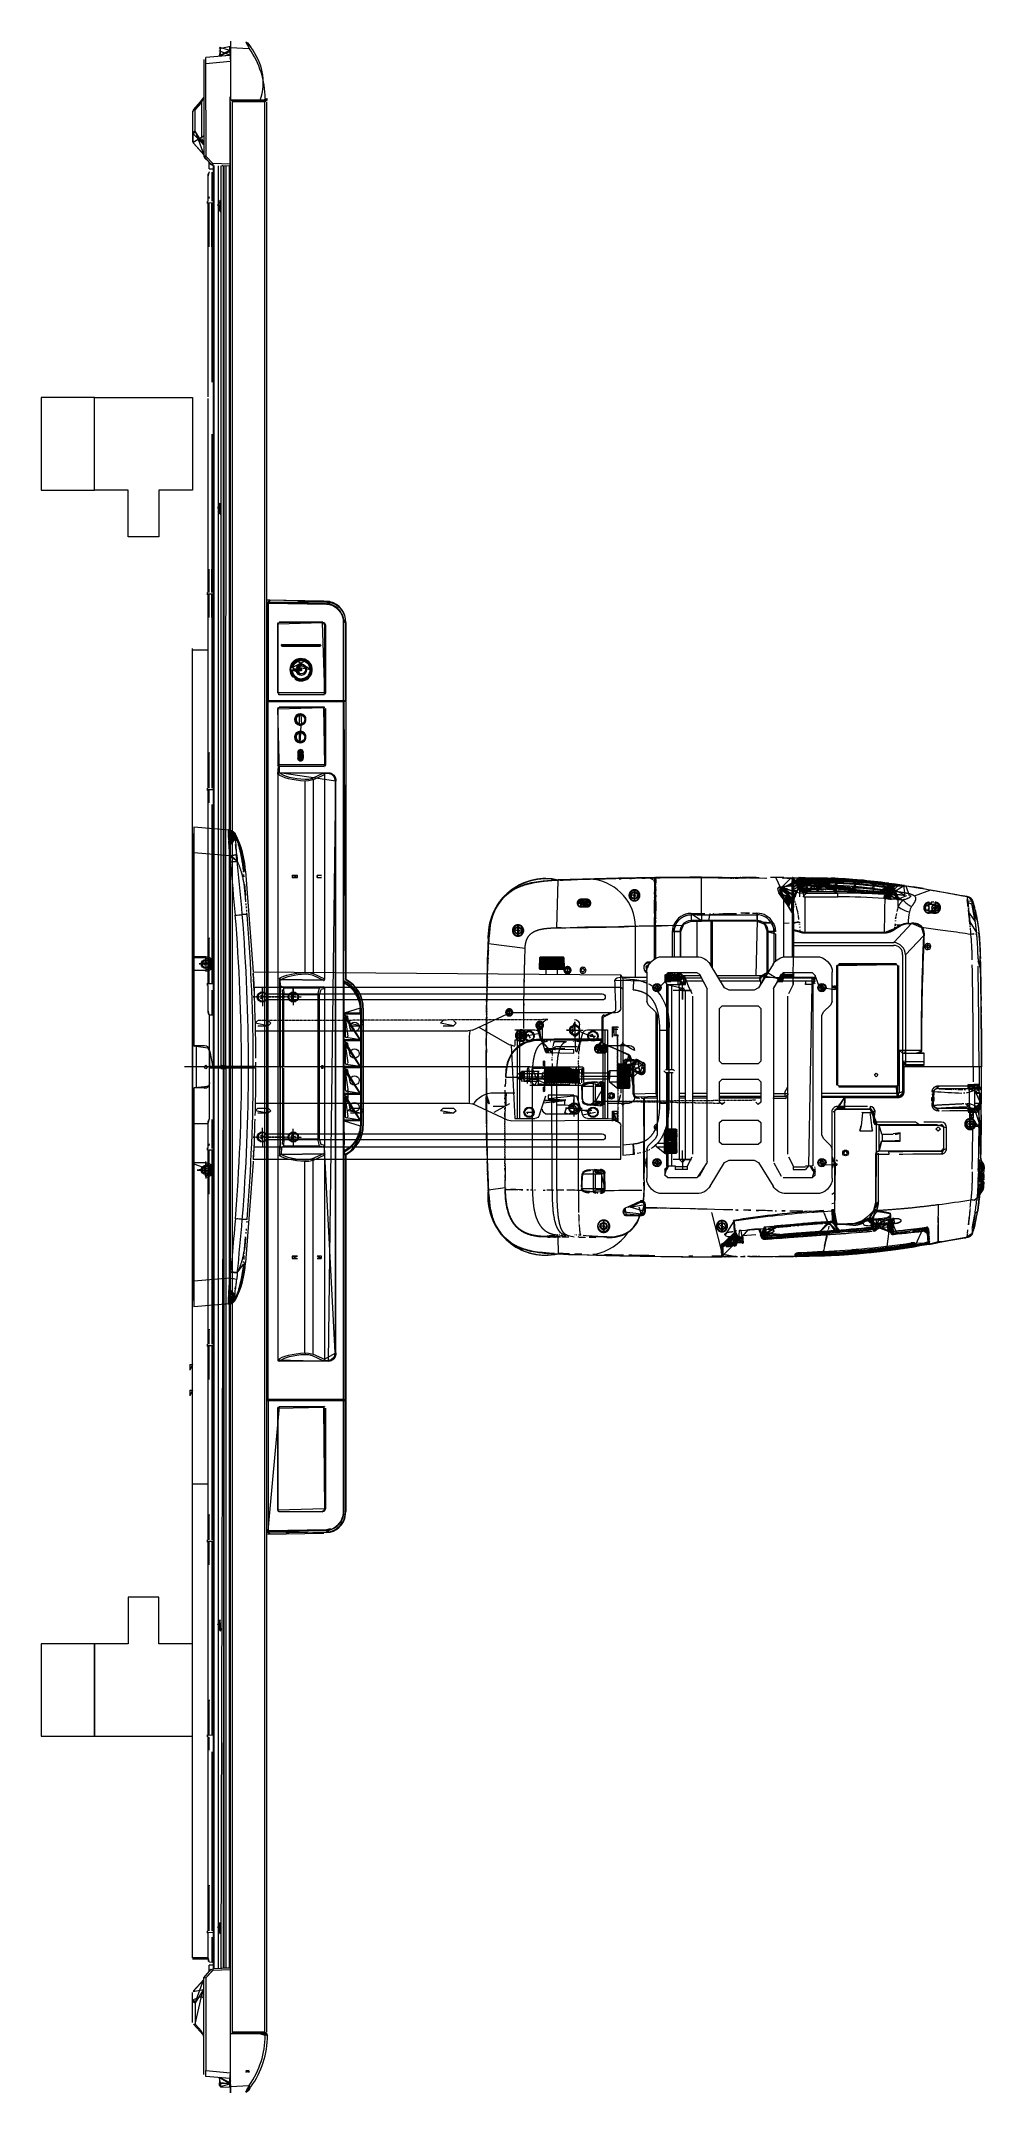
# Model space of a CAD drawing. Header units: millimetres. Extents: x 521 to 148073, y -17811 to 32040.
# Drawn here: x 138587 to 139513, y -15201 to -13185 of the extents above; entities that cross this region are included whole.
import ezdxf

# ---------------------------------------------------------------- set-up
doc = ezdxf.new("R2010")
doc.units = ezdxf.units.MM
doc.linetypes.add('PDF_IMPORT', pattern=[1, 0.8, -0.2])
doc.layers.add('Datové rozvody', color=6, linetype='Continuous')
doc.layers.add('PDF_Geometrie', color=7, linetype='Continuous', true_color=0xbdbdbd)

# ---------------------------------------------------------------- blocks, each defined once
blk = doc.blocks.new('projektor')
at = {"layer": 'PDF_Geometrie', "lineweight": 13}
for points in [[(85724.4, 16085.5), (85723.4, 16084.4), (85734, 16086.5)], [(85724.4, 16085.4), (85723.4, 16084.4), (85724.4, 16085.4), (85733.5, 16082.5), (85733.5, 16082.4), (85733.5, 16085.9), (85733.5, 16083.4), (85734, 16086.4), (85733.5, 16082.7), (85733.5, 16082.6), (85723.4, 16077.1), (85724.4, 16076.7), (85724, 16076.7), (85723.6, 16076.9), (85723.4, 16077.1), (85733.5, 16081.4), (85733.6, 16079.9), (85733.6, 16079), (85733.6, 16078), (85733.6, 16077.6), (85733.6, 16077.5), (85724.4, 16076.7), (85724.4, 16081.6), (85733.9, 16077.7)], [(85723.4, 16084.4), (85723.4, 16084.4), (85724.4, 16085.5)], [(85734, 16091.6), (85734, 16085.2)], [(85734, 16085.2), (85734, 16033.6)], [(85734, 16085.2), (85752.4, 16084.3)], [(85754.1, 16085.6), (85749.1, 16090.8), (85753.1, 16087.1), (85752, 16088.5), (85751.3, 16089.4), (85750.9, 16089.8), (85750.8, 16090), (85754.1, 16085.6), (85749.3, 16090.6), (85749.6, 16090), (85750.3, 16088.6), (85751.3, 16086.5), (85752.4, 16084.3)], [(85750.8, 16090), (85754.1, 16085.6)], [(85708, 16073.4), (85708, 16069.7), (85708, 15978.6)], [(85733.5, 16077.5), (85709.9, 16075.5)], [(85710, 16069.7), (85709.9, 16075.5)], [(85710, 16069.7), (85734, 16071.8)], [(85733.7, 15970.8), (85716.8, 15971.4), (85710.2, 15978.3), (85710, 16069.7)], [(85723.4, 16084.4), (85723.4, 16084.4)], [(85733.5, 16083.4), (85733.7, 16083.4), (85733.9, 16079.9), (85733.9, 16078.7), (85733.9, 16078), (85733.9, 16077.7), (85733.7, 16073.8), (85734, 16073.1)], [(85733.5, 16082.6), (85733.8, 16082.6)], [(85733.5, 16077.5), (85733.5, 16077.5)], [(85733.5, 16074.9), (85734, 16075.1)], [(85733.8, 16080.6), (85734, 16079.8), (85733.8, 16084.3)], [(85707.3, 16034.6), (85708, 16036.5), (85696.9, 16022.4)], [(85699.4, 16003.2), (85699.4, 16024.2), (85705.6, 16031), (85705.6, 15996.9), (85697.4, 15991.9), (85697.4, 16000.4), (85707.6, 15990), (85699.4, 16003.2), (85707.6, 15980.8)], [(85705.6, 16031), (85707.4, 16034.7), (85697.6, 16024.1)], [(85697.6, 16024.1), (85707.4, 16034.7)], [(85733.7, 15970.8), (85733.7, 16036.9)], [(85762.9, 16033.6), (85734, 16033.6)], [(85734, 14135.8), (85734, 16031.8)], [(85735.3, 16032.7), (85762.9, 16032.7), (85770.4, 16035.1)], [(85767.7, 16031.8), (85736.1, 16031.8)], [(85736.1, 14135.8), (85736.1, 16031.8)], [(85768.2, 16035.1), (85768.2, 16033.9), (85762.9, 16033.6)], [(85762.9, 16033.1), (85768.2, 16033.3)], [(85762.9, 16033.1), (85762.9, 16033.1)], [(85762.9, 16033.1), (85762.9, 16033.1), (85762.9, 16033), (85762.9, 16032.9), (85762.9, 16032.8), (85762.9, 16032.7), (85762.9, 16032.7)], [(85767.7, 14135.8), (85767.7, 16031.8)], [(85768.2, 16033.3), (85769.9, 16033.4), (85768.2, 16033.9)], [(85768.5, 16031.8), (85768.5, 16033), (85770.4, 16035.1)], [(85769.8, 14135.8), (85769.8, 16031.8)], [(85696.9, 16022.4), (85696.9, 16001.4)], [(85699.4, 16003.2), (85696.9, 16001.4), (85697.4, 16000.4)], [(85696.9, 16001.4), (85696.9, 15992.9)], [(85696.9, 15992.9), (85697.6, 15991.2), (85708, 15979.8), (85708, 15979.9), (85707.8, 15980.1)], [(85699.4, 16003.2), (85697.4, 16000.4)], [(85697.4, 15991.9), (85697.6, 15991.2), (85707.8, 15980.1)], [(85707.8, 15980.1), (85697.6, 15991.2)], [(85705.6, 15996.9), (85708, 15998.7), (85707.6, 15990), (85706.1, 15995.6), (85707.6, 15990)], [(85708, 15978.6), (85708.7, 15976.9), (85716.8, 15969.3), (85715, 15970.1)], [(85710, 15978.6), (85708, 15978.6), (85715, 15970.1)], [(85716.8, 15971.4), (85716.8, 15969.3), (85716.8, 15971.4), (85710.2, 15978.3)], [(85713.1, 15966.1), (85713.1, 15972.2)], [(85713.1, 15966.1), (85717.3, 15966.1)], [(85717.3, 14198.3), (85717.3, 15969.3)], [(85717.4, 15969.3), (85717.4, 14198.3)], [(85717.8, 15969.3), (85717.8, 14198.3)], [(85718, 14198.3), (85718, 15969.3)], [(85722.3, 15932.1), (85722.3, 15969.1)], [(85724.6, 15969), (85724.6, 15085)], [(85729.7, 15082.6), (85729.7, 15082.6), (85728.8, 15082.6), (85729.8, 15083.8), (85728.8, 15085), (85729.7, 15085), (85724.6, 15082.6), (85725.5, 15083.8), (85725.5, 15085), (85724.6, 15083.8), (85729.5, 15085.4), (85729.7, 15968.9)], [(85733.7, 15968.7), (85733.7, 15970.8), (85733.7, 15968.7), (85726.6, 15969), (85725.5, 15969)], [(85726.8, 15969), (85726.8, 15085.4)], [(85727.5, 15968.9), (85727.5, 15085.4), (85726.8, 14198.7)], [(85733.1, 14198.9), (85733.1, 15968.7)], [(85712.2, 15959), (85712.2, 15959.6), (85712.3, 15960.6), (85712.4, 15961.6), (85712.7, 15962.3), (85713, 15962.8), (85713.4, 15963), (85713.5, 15963)], [(85712.2, 15959), (85713.1, 15962.5)], [(85712.2, 15934.1), (85712.2, 15959)], [(85712.2, 15934.1), (85712.2, 15959)], [(85715.8, 15962.7), (85715.8, 15938.6)], [(85710.8, 15932.6), (85711.6, 15932.6)], [(85717.3, 15932.5), (85711.6, 15932.6), (85711.6, 15934.1)], [(85712.2, 15742), (85712.2, 15932.6)], [(85712.2, 15742), (85712.2, 15932.6)], [(85713, 15936.9), (85713.5, 15938.7)], [(85713, 15889.3), (85713, 15932.5)], [(85715.5, 15932.5), (85715.5, 15889.3)], [(85715.9, 15938.6), (85715.9, 15934.2)], [(85715.9, 15932.5), (85715.9, 15887.6)], [(85721.7, 15930.2), (85722.3, 15930.2), (85723.3, 15924.6)], [(85722.3, 15634.8), (85722.3, 15927.3)], [(85716.9, 15913.1), (85717.3, 15918.8)], [(85715.8, 15887.6), (85715.8, 15756.6)], [(85712.2, 15549.8), (85712.2, 15740.4)], [(85712.2, 15549.8), (85712.2, 15740.4)], [(85715.8, 15705.5), (85715.8, 15574.5)], [(85722.3, 15631.9), (85721.7, 15631.8)], [(85722.3, 14537.7), (85722.3, 15629.9)], [(85723.3, 15637.5), (85723.3, 15627.2)], [(85713, 15549.8), (85713, 15572.8)], [(85715.5, 15572.8), (85715.5, 15549.9)], [(85715.9, 15574.5), (85715.9, 15549.9)], [(85710.8, 15548.3), (85711.6, 15548.3)], [(85717.3, 15548.2), (85711.6, 15548.3), (85711.6, 15549.8)], [(85712.2, 15357.6), (85712.2, 15548.2)], [(85712.2, 15357.6), (85712.2, 15548.2)], [(85713, 15525.3), (85713, 15548.2)], [(85715.5, 15548.2), (85715.5, 15525.3)], [(85715.9, 15548.2), (85715.9, 15523.5)], [(85717.1, 15550.3), (85717.3, 15553.2)], [(85717.3, 15550.3), (85717.1, 15550.3)], [(85717.1, 15547.8), (85717.3, 15547.8)], [(85772.7, 15542.3), (85770, 15542.7), (85825.9, 15541.6)], [(85772.8, 15541.8), (85772.7, 15542.3), (85772.8, 15541.8)], [(85847.5, 15520.5), (85847.2, 15523.9), (85846.4, 15527.3), (85845, 15530.5), (85843.2, 15533.5), (85840.9, 15536), (85838.2, 15538.1), (85835.3, 15539.7), (85832.1, 15540.7), (85831.2, 15540.9), (85828.2, 15541.2)], [(85713.5, 15523.4), (85713.5, 15523.4)], [(85715.8, 15523.5), (85715.8, 15392.5)], [(85769.8, 15539.6), (85771, 15539.7), (85828.2, 15538.7)], [(85827.5, 15538.9), (85828.3, 15539), (85774.9, 15539.9), (85769.9, 15540)], [(85770.7, 15539.4), (85770.7, 15443.4)], [(85771, 15539.7), (85771, 15539.7)], [(85771.4, 15443.5), (85771.4, 15539.4), (85828.3, 15538.4)], [(85774.2, 15539.9), (85774.5, 15539.7)], [(85827.5, 15538.9), (85827.4, 15538.9), (85774.4, 15539.9)], [(85828.3, 15539), (85775.7, 15540)], [(85824.7, 15520.8), (85824.2, 15520.6), (85782, 15520.6), (85782, 15520.8)], [(85782, 15520.8), (85824.7, 15520.8)], [(85824.7, 15520.8), (85826.2, 15520.4), (85827.3, 15518)], [(85833.7, 15537.4), (85831.3, 15538.4), (85827.4, 15538.9)], [(85834.7, 15537.1), (85834.1, 15537.4), (85830.8, 15538.5), (85827.5, 15538.9)], [(85780.6, 15519.4), (85781.2, 15520.6)], [(85780.6, 15450.9), (85780.6, 15519.4)], [(85780.7, 15519.2), (85780.7, 15451.2), (85780.6, 15450.9)], [(85780.7, 15519.2), (85781.2, 15520.3)], [(85780.9, 15519.2), (85781.3, 15520.1)], [(85824.2, 15520.6), (85825.5, 15520.2), (85826.9, 15517.8)], [(85824.2, 15520.3), (85825.5, 15519.9), (85826.6, 15517.8)], [(85826.9, 15451.2), (85826.6, 15451.2), (85826.9, 15517.8), (85826.6, 15517.8)], [(85827.3, 15518), (85827.3, 15450.9)], [(85844.9, 15520.4), (85844.9, 15443.5)], [(85845.1, 15520.5), (85845.1, 15520.4)], [(85845.1, 15520.5), (85845.5, 15520.5)], [(85845.1, 15520.4), (85845.1, 15443.5)], [(85847.2, 15520.5), (85847.2, 15443.4), (85845.5, 15443.4)], [(85847.5, 15520.5), (85847.5, 15443.4)], [(85696.7, 14674), (85696.7, 15493.6), (85696.7, 15494.8)], [(85696.7, 15493.6), (85712.2, 15493.6)], [(85784.7, 15499), (85783.8, 15498.1)], [(85784.6, 15498.6), (85784, 15498.1)], [(85784.5, 15497.7), (85784.6, 15497.5)], [(85784.7, 15497.2), (85822.3, 15497.2)], [(85797.6, 15465.5), (85795.9, 15467.2), (85794.6, 15469.2), (85793.8, 15471.5), (85793.5, 15474), (85793.8, 15476.4), (85794.6, 15478.8), (85795.9, 15480.8), (85797.6, 15482.5)], [(85812.1, 15478.1), (85812.7, 15476.1), (85812.9, 15474), (85799.3, 15482.8), (85801.4, 15483.7), (85803.9, 15483.9), (85805.8, 15483.6), (85807.7, 15482.9), (85794.3, 15475.8), (85794.9, 15477.7), (85795.7, 15479.4), (85796.8, 15480.8), (85798.2, 15482.1), (85799.8, 15483), (85801.6, 15483.7), (85803.5, 15483.9), (85805.4, 15483.6), (85807.2, 15483), (85808.8, 15482.1), (85810.2, 15480.8), (85811.3, 15479.4), (85812.1, 15477.7), (85812.6, 15475.9), (85812.8, 15474), (85812.6, 15472), (85812.1, 15470.1), (85811.2, 15468.4), (85810, 15466.9), (85808.6, 15465.7), (85807.1, 15464.8), (85805.4, 15464.3), (85803.5, 15464.1), (85801.6, 15464.3), (85799.9, 15464.8), (85798.3, 15465.7), (85796.9, 15466.9), (85795.8, 15468.4), (85794.9, 15470.1), (85794.4, 15472), (85794.2, 15474), (85796.9, 15474.6), (85796.6, 15474.4), (85796.6, 15474.3), (85796.5, 15474.2), (85796.5, 15474.1), (85796.5, 15474), (85796.5, 15473.9), (85796.5, 15473.7), (85796.6, 15473.6), (85796.6, 15473.5), (85796.9, 15473.4), (85797.1, 15473.3), (85800.3, 15473.3), (85803.7, 15473.3), (85803.9, 15473.4), (85804.1, 15473.5), (85804.3, 15473.7), (85804.3, 15474), (85804.3, 15474.1), (85804.3, 15474.2), (85804.1, 15474.4), (85803.9, 15474.6), (85803.7, 15474.6), (85800.3, 15474.6), (85797.1, 15474.6), (85800.2, 15471.8), (85799.9, 15471.9), (85799.6, 15471.9), (85799.4, 15471.8), (85799.2, 15471.6), (85799.2, 15471.4), (85799.2, 15471.3), (85799.2, 15471.2), (85799.2, 15471), (85799.3, 15470.9), (85800.4, 15469.7), (85802, 15468.9), (85803.5, 15468.7), (85805.1, 15468.9), (85806.6, 15469.5), (85807.8, 15470.7), (85808.7, 15472.2), (85809, 15473.8), (85808.8, 15475.4), (85808.1, 15476.9), (85806.9, 15478.1), (85805.5, 15478.9), (85803.8, 15479.3), (85802.1, 15479), (85800.5, 15478.2), (85799.3, 15477), (85799.2, 15476.9), (85799.2, 15476.8), (85799.2, 15476.6), (85799.2, 15476.5), (85799.2, 15476.4), (85799.3, 15476.3), (85799.4, 15476.2), (85799.5, 15476.1), (85799.7, 15476), (85800, 15476), (85800.2, 15476.1), (85800.4, 15476.3), (85801.2, 15477.2), (85802.3, 15477.8), (85803.6, 15478), (85804.9, 15477.8), (85806.1, 15477.2), (85807, 15476.3), (85807.5, 15475.1), (85807.7, 15473.9), (85807.5, 15472.7), (85806.9, 15471.6), (85806.1, 15470.8), (85805, 15470.2), (85803.7, 15469.9), (85802.4, 15470.1), (85801.2, 15470.8), (85800.4, 15471.7), (85795.2, 15475.8), (85795.7, 15477.5), (85796.5, 15479.1), (85797.6, 15480.5), (85800.4, 15482.4), (85803.6, 15483.1), (85806.8, 15482.4), (85809.6, 15480.4), (85810.6, 15479.1), (85811.4, 15477.5), (85811.9, 15475.7), (85812.1, 15474), (85811.9, 15472.2), (85811.4, 15470.5), (85810.6, 15468.9), (85809.6, 15467.5), (85806.8, 15465.6), (85803.6, 15464.9), (85800.4, 15465.5), (85797.6, 15467.5), (85796.5, 15468.8), (85795.7, 15470.4), (85795.2, 15472.2), (85795, 15474), (85800.1, 15471.8), (85799.9, 15471.8), (85799.6, 15471.8), (85799.5, 15471.7), (85799.3, 15471.5), (85799.3, 15471.3), (85799.3, 15471.2), (85799.4, 15471), (85801.2, 15477.3), (85802.5, 15477.9), (85803.9, 15478.1), (85805.3, 15477.7), (85806.5, 15476.9), (85807.4, 15475.8), (85807.8, 15474.4), (85807.7, 15473.1), (85807.2, 15471.9), (85806.4, 15470.9), (85805.3, 15470.2), (85803.9, 15469.9), (85802.5, 15470), (85801.1, 15470.7), (85800.3, 15471.6), (85799.3, 15476.8), (85799.3, 15476.6), (85799.3, 15476.5), (85799.4, 15476.3), (85799.5, 15476.2), (85799.7, 15476.1), (85799.9, 15476.1), (85800.1, 15476.1), (85800.2, 15476.3), (85800.3, 15476.3), (85800.6, 15469.8), (85802.1, 15469), (85803.9, 15468.8), (85805.7, 15469.2), (85807.3, 15470.2), (85808.4, 15471.7), (85808.9, 15473.4), (85808.8, 15475), (85808.2, 15476.6), (85807.1, 15477.9), (85805.7, 15478.8), (85804, 15479.2), (85802.1, 15478.9), (85800.5, 15478.1), (85799.4, 15476.9), (85802.1, 15468.9), (85800.5, 15469.8), (85799.3, 15471), (85800.6, 15478.2), (85802.1, 15479), (85803.9, 15479.2), (85800.3, 15474.5), (85797.1, 15474.5), (85803.9, 15473.5), (85804, 15473.6), (85804.2, 15473.7), (85804.2, 15474), (85804.2, 15474.2), (85804, 15474.4), (85803.9, 15474.5), (85803.7, 15474.5), (85800.3, 15473.4), (85803.7, 15473.4), (85796.9, 15474.5), (85796.7, 15474.4), (85796.6, 15474.2), (85796.6, 15474), (85796.6, 15473.7), (85796.7, 15473.6), (85796.9, 15473.5), (85797.1, 15473.4)], [(85822.1, 15497.7), (85822.5, 15498.1)], [(85822.3, 15497.2), (85823.1, 15498.1)], [(85812.9, 15474), (85812.6, 15471.4), (85812.1, 15469.9), (85811.3, 15468.4), (85810.7, 15467.5), (85810, 15466.8), (85809.2, 15466), (85808.3, 15465.4), (85807.2, 15464.8), (85806.1, 15464.4), (85803.5, 15464), (85802.5, 15464.1), (85801.4, 15464.3), (85800.5, 15464.6), (85799.7, 15464.9), (85798.1, 15465.8), (85796.7, 15467.2), (85795.5, 15468.9), (85794.7, 15470.7), (85794.4, 15471.9)], [(85812.9, 15474), (85812.8, 15474), (85800.3, 15476.3), (85803.7, 15474.6), (85803.7, 15473.4), (85797.2, 15474.6), (85797.2, 15473.3), (85797.2, 15474.6)], [(85770.8, 15442.5), (85770.8, 14757.2)], [(85771.1, 15442.5), (85771, 15442.5)], [(85771.1, 14757.2), (85771.1, 15442.5)], [(85771.4, 15442.5), (85771.6, 15442.7), (85771.8, 15442.7)], [(85771.6, 15443.2), (85771.7, 15443.4)], [(85771.6, 15443.2), (85771.6, 15442.7), (85771.6, 15443.2), (85771.6, 15443.4), (85843.6, 15443.4), (85844.4, 15443.4), (85844.8, 15443.4)], [(85772, 15442.5), (85771.8, 15442.5)], [(85771.9, 15442.7), (85771.9, 15443.4), (85844.8, 15443.4)], [(85844.8, 15443), (85771.9, 15442.7)], [(85772.3, 15443.4), (85772.3, 15443.4)], [(85782, 15449.8), (85781.2, 15450.1)], [(85782, 15449.5), (85781.2, 15449.8)], [(85782, 15450), (85781.3, 15450.2)], [(85782, 15449.5), (85782, 15449.8), (85825.5, 15449.8), (85826, 15449.5)], [(85826, 15449.5), (85782, 15449.5)], [(85826.9, 15451.2), (85826.1, 15449.9)], [(85826.6, 15451.2), (85826.1, 15450.2)], [(85827.3, 15450.9), (85826.7, 15449.8)], [(85844.9, 15443.5), (85845.1, 15443.5)], [(85844.9, 15442.8), (85844.9, 14757)], [(85845.1, 15442.8), (85845.1, 15442.8)], [(85845.2, 15442.8), (85845.5, 15442.8), (85845.1, 15441.1)], [(85845.1, 15442.8), (85845.1, 14757)], [(85847.2, 15442.8), (85845.5, 15442.8), (85847.2, 15170.3)], [(85845.5, 15168.3), (85845.5, 15442.8)], [(85847.2, 15442.8), (85847.5, 15442.8)], [(85847.5, 15442.8), (85847.5, 15170.3)], [(85716.9, 15427.7), (85717.3, 15433.4)], [(85780.6, 15435.9), (85781.2, 15437.1)], [(85780.7, 15371.5), (85780.7, 14796.1), (85830.3, 14794.7), (85837.7, 15364.7), (85782.3, 15372.9), (85780.6, 15435.9)], [(85780.7, 15435.7), (85780.7, 15380.6), (85780.6, 15380.3)], [(85780.7, 15435.7), (85781.2, 15436.8)], [(85782, 15437.1), (85782, 15436.9), (85781.3, 15436.7)], [(85826, 15437.3), (85825.5, 15437.1), (85782, 15437.1), (85782, 15437.3)], [(85782, 15437.3), (85826, 15437.3)], [(85803.7, 15430.5), (85803, 15430.6), (85801.7, 15430.5), (85801.7, 15430.5), (85801.7, 15419.7), (85803, 15419.7), (85803.3, 15419.7), (85803, 15413.3), (85804.8, 15412.9), (85806.2, 15411.9), (85807.3, 15410.5), (85807.9, 15408.8), (85807.9, 15406.9), (85807.3, 15405.1), (85806.2, 15403.7), (85804.7, 15402.7), (85802.9, 15402.3), (85801.9, 15402.3), (85800.2, 15402.9), (85798.9, 15404.1), (85797.9, 15405.6), (85797.5, 15407.4), (85797.7, 15409.3), (85798.4, 15410.9), (85799.7, 15412.3), (85801.3, 15413.1), (85802.7, 15413.3)], [(85803.3, 15430.3), (85801.7, 15430.2), (85800.2, 15429.5), (85799, 15428.4), (85798.2, 15426.8), (85797.9, 15425.1), (85798.2, 15423.4), (85799, 15421.9), (85800.2, 15420.7), (85801.8, 15420.1), (85803.4, 15420), (85805, 15420.5), (85806.3, 15421.5), (85807.3, 15422.9), (85807.7, 15424.6), (85807.6, 15426.3), (85806.9, 15427.9), (85805.8, 15429.2), (85804.4, 15430), (85803.3, 15430.3), (85803.8, 15420.1), (85804.7, 15420.4), (85806.1, 15421.5), (85807.2, 15423.1), (85807.6, 15424.9), (85807.3, 15426.8), (85806.3, 15428.6), (85804.9, 15429.7), (85803.9, 15430.1), (85802.9, 15430.3), (85801.9, 15430.2), (85801, 15429.9), (85800.1, 15429.4), (85799.3, 15428.8), (85798.3, 15427.2), (85797.9, 15425.3), (85798.2, 15423.4), (85799.2, 15421.7), (85800.7, 15420.5), (85801.5, 15420.2), (85802.6, 15420)], [(85806, 15427.7), (85805.5, 15428.2)], [(85825.5, 15437.1), (85826.1, 15436.9)], [(85825.5, 15436.9), (85826.1, 15436.7)], [(85826, 15437.3), (85826.7, 15437.1)], [(85826.8, 15380.6), (85826.8, 15435.7), (85827.3, 15435.9)], [(85827.3, 15435.9), (85827.3, 15380.3)], [(85802.6, 15402.7), (85803.8, 15402.8), (85804.7, 15403.1), (85806.1, 15404.1), (85807.2, 15405.7), (85807.6, 15407.6), (85807.3, 15409.5), (85806.3, 15411.2), (85804.9, 15412.4), (85803.9, 15412.8), (85802.9, 15412.9), (85801.9, 15412.8), (85801, 15412.6), (85800.1, 15412.1), (85799.3, 15411.4), (85798.3, 15409.8), (85797.9, 15408), (85798.2, 15406), (85799.2, 15404.4), (85800.7, 15403.2), (85801.5, 15402.8), (85802.6, 15402.7), (85803.3, 15412.2), (85804.6, 15411.8), (85805.8, 15411), (85806.6, 15409.8), (85807, 15408.4), (85806.9, 15406.8), (85806.4, 15405.5), (85805.5, 15404.4), (85804.3, 15403.6), (85803, 15403.4), (85802.3, 15403.4), (85801, 15403.9), (85799.9, 15404.8), (85799.1, 15406.1), (85798.8, 15407.5), (85798.9, 15409), (85799.5, 15410.3), (85800.5, 15411.4), (85801.7, 15412), (85803.1, 15412.2)], [(85797.9, 15407.8), (85797.9, 15407.8), (85798.2, 15406.1), (85799, 15404.5), (85800.2, 15403.4), (85801.8, 15402.7), (85803.4, 15402.7), (85805, 15403.2), (85806.3, 15404.2), (85807.3, 15405.6), (85807.7, 15407.3), (85807.6, 15409), (85806.9, 15410.6), (85805.8, 15411.9), (85804.4, 15412.7), (85803.3, 15412.9)], [(85803.7, 15413.1), (85803, 15413.3), (85801.7, 15413.2), (85801.7, 15413.2), (85801.7, 15402.4), (85803, 15402.3), (85803.4, 15402.4)], [(85806, 15410.3), (85805.5, 15410.8), (85805.9, 15410)], [(85713, 15390.7), (85713.5, 15392.6)], [(85713, 15357.7), (85713, 15390.7)], [(85715.9, 15392.5), (85715.9, 15357.7)], [(85782.3, 15372.9), (85781.7, 15372.8), (85781.3, 15372.6), (85781, 15372.3), (85780.8, 15371.9), (85780.7, 15371.5), (85781.2, 15379.1), (85780.6, 15380.3)], [(85782, 15379.4), (85781.3, 15379.6)], [(85805.6, 15392.8), (85805.6, 15393.3), (85805.3, 15394.2), (85804.7, 15394.9), (85803.9, 15395.4), (85803, 15395.6), (85802.1, 15395.5), (85801.3, 15395), (85800.7, 15394.4), (85800.4, 15393.6), (85800.3, 15392.8), (85800.3, 15386.9), (85800.5, 15386), (85801.1, 15385.2), (85801.8, 15384.7), (85802.7, 15384.4), (85803.6, 15384.5), (85804.4, 15384.9), (85805.1, 15385.5), (85805.5, 15386.3), (85805.6, 15387.2)], [(85805.6, 15390.9), (85805.5, 15390.9), (85805.5, 15390.9), (85805.4, 15390.9), (85805.4, 15390.9), (85800.8, 15386.6), (85801, 15386), (85804.9, 15393.3), (85804.8, 15393.8), (85804.5, 15394.3), (85804.1, 15394.6), (85803.7, 15394.9), (85803.2, 15395.1), (85802.6, 15395.1), (85802.1, 15395), (85801.6, 15394.7), (85801.2, 15394.3), (85800.9, 15393.9), (85800.8, 15393.4), (85800.7, 15392.8), (85800.6, 15393.3), (85800.7, 15393.7), (85801.2, 15394.5), (85801.9, 15395), (85802.8, 15395.2), (85803.6, 15395), (85804.3, 15394.5), (85804.6, 15394.1), (85804.8, 15393.7), (85804.9, 15393.3), (85805, 15392.8), (85804.9, 15386.7), (85804.8, 15386.3), (85804.3, 15385.5), (85803.6, 15385.1), (85802.8, 15384.9), (85801.9, 15385.1), (85801.2, 15385.5), (85800.9, 15385.9), (85800.7, 15386.3), (85800.6, 15386.7), (85800.6, 15387.2), (85805.5, 15392.8), (85805.5, 15392.8), (85805.4, 15392.8), (85805.4, 15392.8), (85800.4, 15392.8), (85800.5, 15393.5), (85800.8, 15394.3), (85801.4, 15394.9), (85802.1, 15395.3), (85803, 15395.4), (85803.8, 15395.3), (85804.5, 15394.8), (85805.1, 15394.1), (85805.4, 15393.3), (85805.4, 15392.8), (85800.4, 15392.8), (85800.3, 15392.8), (85800.3, 15392.8), (85800.3, 15392.8), (85805.4, 15387.2), (85805.5, 15387.2), (85805.5, 15387.2), (85805.6, 15387.2), (85800.4, 15387.2), (85800.3, 15387.2), (85800.3, 15387.2), (85800.3, 15387.2), (85805.4, 15387.2), (85805.3, 15386.4), (85804.9, 15385.6), (85804.3, 15385), (85803.5, 15384.7), (85802.7, 15384.6), (85801.9, 15384.8), (85801.1, 15385.3), (85800.6, 15386.1), (85800.4, 15386.9), (85800.4, 15387.2)], [(85805.6, 15390.9), (85805.6, 15392.8), (85800.3, 15387.2)], [(85805, 15390.9), (85805.4, 15390.9), (85805.4, 15387.2), (85805.4, 15390.9), (85800.7, 15387.2), (85805, 15387.2), (85805, 15390.9), (85800.6, 15392.8), (85800.4, 15392.8), (85800.6, 15392.8), (85805, 15392.8), (85805.4, 15387.2), (85800.6, 15387.2)], [(85800.6, 15387.2), (85800.7, 15387.2), (85800.7, 15392.8)], [(85801.1, 15387.3), (85800.7, 15387.3), (85800.7, 15387.3), (85804.9, 15392.7), (85805, 15392.7), (85801.2, 15393.4), (85801.4, 15394), (85801.9, 15394.4), (85802.5, 15394.6), (85802.6, 15394.7), (85803.2, 15394.6), (85803.7, 15394.4), (85804.1, 15394), (85804.4, 15393.5), (85804.6, 15392.8), (85804.4, 15386.5), (85804.1, 15385.9), (85803.6, 15385.5), (85803.1, 15385.4), (85802.8, 15385.3), (85801.1, 15393.4), (85801.4, 15393.9), (85801.9, 15394.4), (85802.4, 15394.6), (85802.9, 15394.6), (85803.5, 15394.5), (85804, 15394.1), (85804.3, 15393.7), (85804.5, 15393.1), (85804.5, 15392.8), (85804.4, 15386.6), (85804.1, 15386.1), (85803.7, 15385.7), (85803.2, 15385.4), (85802.6, 15385.4), (85802.1, 15385.6), (85801.6, 15385.9), (85801.3, 15386.4), (85801.1, 15386.9), (85801.1, 15387.2), (85804, 15386.8), (85803.8, 15386.4), (85803.5, 15386.1), (85803.2, 15386), (85802.8, 15385.9), (85802.4, 15386.1), (85802.1, 15386.3), (85801.9, 15386.6), (85801.8, 15387), (85801.8, 15387.2), (85801.8, 15393.2), (85802, 15393.6), (85802.3, 15393.9), (85802.6, 15394.1), (85803, 15394.1), (85803.4, 15394), (85803.7, 15393.7), (85804, 15393.4), (85804.1, 15393), (85804.1, 15392.8)], [(85803.1, 15395.4), (85803.1, 15395.4), (85801.1, 15392.8), (85804.6, 15392.8), (85804.6, 15392.8), (85804.5, 15387.2), (85804.6, 15392.8), (85801.1, 15387.2), (85804.6, 15387.2), (85801.1, 15392.8), (85804.5, 15392.8), (85801.8, 15392.8), (85801.1, 15387.2), (85804.1, 15387.2), (85804.1, 15392.8), (85801.8, 15387.2)], [(85802.7, 15395.1), (85802.6, 15394.7), (85802.8, 15385), (85804.6, 15387.2)], [(85826.8, 15380.6), (85826.1, 15379.3)], [(85826.6, 15380.6), (85826.1, 15379.6)], [(85827.3, 15380.3), (85826.7, 15379.1)], [(85780.8, 15371.5), (85780.9, 15371.9), (85781.1, 15372.2), (85781.3, 15372.5), (85781.7, 15372.7), (85782.1, 15372.7), (85782.3, 15372.7)], [(85780.8, 14796.1), (85780.8, 15371.5)], [(85782, 15379.2), (85781.2, 15379.4)], [(85782, 15378.9), (85782, 15379.2), (85825.5, 15379.2), (85826, 15378.9)], [(85826, 15378.9), (85782, 15378.9)], [(85782.3, 15372.7), (85830.3, 15372.7)], [(85815.4, 15365.8), (85810.7, 15364.9), (85807.2, 15364.7)], [(85807.2, 15364.7), (85807.2, 15176.6)], [(85826.2, 15372.5), (85830, 15372.5), (85825.8, 15372.4), (85825.5, 15372.4), (85825.3, 15372.4), (85825.3, 15372.4), (85825.3, 15372.4), (85814.3, 15367.2), (85810.6, 15366.3), (85807.6, 15366.2)], [(85826.6, 15370.9), (85815.4, 15365.8), (85814.3, 15367.2)], [(85815.4, 15365.8), (85815.4, 15175.6)], [(85826.2, 15372.3), (85830, 15372.3), (85831, 15372.2), (85833.3, 15371.3), (85835.2, 15369.6), (85836.5, 15367.1), (85836.9, 15364.4)], [(85826.8, 15370.9), (85826.7, 15371.5), (85826.5, 15372)], [(85826.6, 15370.9), (85826.6, 15170.4)], [(85826.8, 15170.4), (85826.8, 15370.9)], [(85836.9, 15364.4), (85836.9, 14803.2), (85826.8, 14997.2)], [(85837.2, 15364.4), (85836.7, 15367.2), (85835.4, 15369.7), (85833.4, 15371.5), (85831.1, 15372.4), (85830, 15372.5)], [(85830.3, 15372.7), (85830.3, 15372.7)], [(85837.2, 14803.2), (85837.2, 15364.4), (85837.4, 14803)], [(85710.8, 15356.1), (85711.6, 15356.1)], [(85717.3, 15356), (85711.6, 15356.1), (85711.6, 15357.6)], [(85712.2, 15165.5), (85712.2, 15356.1)], [(85712.2, 15165.5), (85712.2, 15356.1)], [(85713, 15343.2), (85713, 15356.1)], [(85713.5, 15341.3), (85713.5, 15341.3)], [(85715.8, 15341.5), (85715.8, 15210.5)], [(85715.9, 15341.5), (85715.8, 15341.5)], [(85698.2, 15319.5), (85698.2, 15104.6)], [(85732.7, 15316.5), (85698.2, 15319.5)], [(85696.7, 15309.6), (85698.2, 15313.2)], [(85696.7, 15309.6), (85696.7, 14858)], [(85739, 15312.5), (85739, 15312.5), (85739, 15312.4), (85738.9, 15312.4), (85738.9, 15312.4), (85738.9, 15312.4), (85738.9, 15312.4), (85738.9, 15312.4), (85738.8, 15312.3), (85738.8, 15312.3), (85738.4, 15311.8), (85738.4, 15311.7), (85738.3, 15311.7), (85738.3, 15311.7), (85738.3, 15311.7), (85738.3, 15311.7), (85738.3, 15311.7), (85738.3, 15311.6), (85738.3, 15311.6), (85738.3, 15311.6), (85738.3, 15311.5), (85738.3, 15311.5), (85738.3, 15311.5), (85738.3, 15311.4), (85738.3, 15311.4), (85738.3, 15311.3), (85738.3, 15311.3), (85738.3, 15311.2), (85738.3, 15311.2), (85738.3, 15311.1), (85738.2, 15311.1), (85738.2, 15311), (85738.2, 15311), (85738.2, 15310.9), (85738.2, 15310.8), (85738.2, 15310.8), (85738.2, 15310.7), (85738.7, 15312.3), (85731.7, 15316.6), (85731.7, 15316.6), (85731.7, 15316.6), (85731.7, 15316.5), (85731.7, 15316.5), (85731.7, 15316.5), (85731.7, 15316.5), (85731.7, 15316.5), (85731.7, 15316.5), (85731.7, 15316.4), (85731.7, 15316.4), (85731.7, 15316.4), (85731.7, 15316.3), (85731.7, 15316.3), (85731.7, 15316.3), (85731.7, 15316.2), (85731.7, 15316.2), (85731.7, 15316.1)], [(85731.7, 15316.6), (85731.8, 15316.5), (85732, 15316.5), (85732.1, 15316.5), (85732.3, 15316.5), (85732.4, 15316.5), (85732.6, 15316.5), (85732.7, 15316.4), (85732.8, 15316.4), (85732.9, 15316.4), (85733.1, 15316.4), (85733.2, 15316.3), (85733.3, 15316.3), (85733.4, 15316.3), (85733.5, 15316.2), (85733.6, 15316.2), (85733.7, 15316.2), (85733.8, 15316.2), (85733.9, 15316.1), (85734, 15316.1), (85734.1, 15316), (85734.2, 15316), (85734.3, 15316), (85734.4, 15315.9), (85734.5, 15315.9), (85734.6, 15315.9), (85734.7, 15315.8), (85734.8, 15315.8), (85734.9, 15315.7), (85735, 15315.7), (85735.1, 15315.6), (85735.1, 15315.6), (85735.2, 15315.6), (85735.3, 15315.5), (85735.4, 15315.5), (85735.5, 15315.4), (85735.5, 15315.4), (85735.6, 15315.3), (85735.7, 15315.3), (85735.8, 15315.2), (85735.8, 15315.1), (85735.9, 15315.1), (85736, 15315), (85736.1, 15315), (85736.1, 15314.9), (85736.2, 15314.9), (85736.3, 15314.8), (85736.4, 15314.7), (85736.4, 15314.7), (85736.5, 15314.6), (85736.6, 15314.5), (85736.6, 15314.5), (85736.7, 15314.4), (85736.8, 15314.3), (85736.8, 15314.2), (85736.9, 15314.2), (85737, 15314.1), (85737, 15314), (85737.1, 15313.9), (85737.2, 15313.8), (85737.2, 15313.8), (85737.3, 15313.7), (85737.4, 15313.6), (85737.4, 15313.5), (85737.5, 15313.4), (85737.6, 15313.3), (85737.6, 15313.2), (85737.7, 15313.1), (85737.7, 15313), (85737.8, 15312.9), (85737.9, 15312.8), (85737.9, 15312.7), (85738, 15312.6), (85738.1, 15312.4), (85738.1, 15312.3), (85738.2, 15312.2), (85738.2, 15312), (85738.3, 15311.9), (85738.4, 15311.8), (85732.5, 15316.5), (85732.7, 15316.5), (85732.8, 15316.5), (85732.9, 15316.4), (85733.1, 15316.4), (85733.2, 15316.4), (85733.3, 15316.4), (85733.5, 15316.4), (85733.6, 15316.3), (85733.7, 15316.3), (85733.8, 15316.3), (85733.9, 15316.3), (85734, 15316.2), (85734.2, 15316.2), (85734.3, 15316.2), (85734.4, 15316.1), (85734.5, 15316.1), (85734.6, 15316.1), (85734.7, 15316), (85734.8, 15316), (85734.9, 15316), (85735, 15315.9), (85735.1, 15315.9), (85735.1, 15315.8), (85735.2, 15315.8), (85735.3, 15315.8), (85735.4, 15315.7), (85735.5, 15315.7), (85735.6, 15315.6), (85735.7, 15315.6), (85735.8, 15315.5), (85735.8, 15315.5), (85735.9, 15315.4), (85736, 15315.4), (85736.1, 15315.3), (85736.2, 15315.3), (85736.2, 15315.2), (85736.3, 15315.2), (85736.4, 15315.1), (85736.5, 15315.1), (85736.6, 15315), (85736.6, 15315), (85736.7, 15314.9), (85736.8, 15314.8), (85736.9, 15314.8), (85736.9, 15314.7), (85737, 15314.6), (85737.1, 15314.6), (85737.1, 15314.5), (85737.2, 15314.4), (85737.3, 15314.4), (85737.4, 15314.3), (85737.4, 15314.2), (85737.5, 15314.1), (85737.6, 15314.1), (85737.6, 15314), (85737.7, 15313.9), (85737.8, 15313.8), (85737.9, 15313.7), (85737.9, 15313.6), (85738, 15313.5), (85738.1, 15313.4), (85738.1, 15313.3), (85738.2, 15313.2), (85738.3, 15313.1), (85738.4, 15313), (85738.4, 15312.9), (85738.5, 15312.8), (85738.6, 15312.7), (85738.6, 15312.6), (85738.7, 15312.4), (85738.8, 15312.3), (85732, 15316.5), (85732.1, 15316.5), (85732.2, 15316.5), (85732.4, 15316.5), (85732.5, 15316.5), (85732.6, 15316.5), (85732.8, 15316.4), (85732.9, 15316.4), (85733, 15316.4), (85733.1, 15316.4), (85733.3, 15316.3), (85733.4, 15316.3), (85733.5, 15316.3), (85733.6, 15316.2), (85733.7, 15316.2), (85733.8, 15316.2), (85733.9, 15316.2), (85734, 15316.1), (85734.1, 15316.1), (85734.2, 15316.1), (85734.3, 15316), (85734.4, 15316), (85734.5, 15315.9), (85734.6, 15315.9), (85734.7, 15315.9), (85734.8, 15315.8), (85734.8, 15315.8), (85734.9, 15315.7), (85735, 15315.7), (85735.1, 15315.7), (85735.2, 15315.6), (85735.3, 15315.6), (85735.3, 15315.5), (85735.4, 15315.5), (85735.5, 15315.4), (85735.6, 15315.4), (85735.7, 15315.3), (85735.7, 15315.3), (85735.8, 15315.2), (85735.9, 15315.2), (85736, 15315.1), (85736, 15315.1), (85736.1, 15315), (85736.2, 15315), (85736.3, 15314.9), (85736.3, 15314.8), (85736.4, 15314.8), (85736.5, 15314.7), (85736.5, 15314.6), (85736.6, 15314.6), (85736.7, 15314.5), (85736.7, 15314.4), (85736.8, 15314.4), (85736.9, 15314.3), (85736.9, 15314.2), (85737, 15314.2), (85737.1, 15314.1), (85737.1, 15314), (85737.2, 15313.9), (85737.3, 15313.8), (85737.3, 15313.8), (85737.4, 15313.7), (85737.5, 15313.6), (85737.5, 15313.5), (85737.6, 15313.4), (85737.7, 15313.3), (85737.7, 15313.2), (85737.8, 15313.1), (85737.9, 15313), (85737.9, 15312.9), (85738, 15312.8), (85738, 15312.7), (85738.1, 15312.6), (85738.2, 15312.4), (85738.2, 15312.3), (85738.3, 15312.2), (85738.4, 15312), (85738.6, 15311.5), (85732.8, 15316.5), (85732.9, 15316.5), (85733.1, 15316.4), (85733.2, 15316.4), (85733.3, 15316.4), (85733.5, 15316.4), (85733.6, 15316.4), (85733.7, 15316.3), (85733.8, 15316.3), (85733.9, 15316.3), (85734.1, 15316.3), (85734.2, 15316.2), (85734.3, 15316.2), (85734.4, 15316.2), (85734.5, 15316.2), (85734.6, 15316.1), (85734.7, 15316.1), (85734.8, 15316.1), (85734.9, 15316), (85735, 15316), (85735.1, 15316), (85735.2, 15315.9), (85735.3, 15315.9), (85735.4, 15315.8), (85735.5, 15315.8), (85735.5, 15315.8), (85735.6, 15315.7), (85735.7, 15315.7), (85735.8, 15315.6), (85735.9, 15315.6), (85736, 15315.6), (85736, 15315.5), (85736.1, 15315.5), (85736.2, 15315.4), (85736.3, 15315.4), (85736.4, 15315.3), (85736.4, 15315.3), (85736.5, 15315.2), (85736.6, 15315.2), (85736.7, 15315.1), (85736.7, 15315.1), (85736.8, 15315), (85736.9, 15314.9), (85737, 15314.9), (85737, 15314.8), (85737.1, 15314.8), (85737.2, 15314.7), (85737.3, 15314.6), (85737.3, 15314.6), (85737.4, 15314.5), (85737.5, 15314.4), (85737.5, 15314.4), (85737.6, 15314.3), (85737.7, 15314.2), (85737.8, 15314.1), (85737.8, 15314.1), (85737.9, 15314), (85738, 15313.9), (85738, 15313.8), (85738.1, 15313.7), (85738.2, 15313.6), (85738.3, 15313.5), (85738.3, 15313.4), (85738.4, 15313.3), (85738.5, 15313.2), (85738.5, 15313.1), (85738.6, 15313), (85738.7, 15312.9), (85738.8, 15312.8), (85738.8, 15312.7), (85738.9, 15312.6), (85739, 15312.5)], [(85738.2, 15310.5), (85738.2, 15310.4), (85731.7, 15315.9)], [(85738.2, 15310.4), (85738.2, 15310.2), (85731.7, 15315.8)], [(85738.2, 15310.2), (85738.2, 15310), (85731.7, 15315.7)], [(85731.7, 15315.5), (85731.7, 15315.3), (85738.3, 15309.7)], [(85738.3, 15309.7), (85738.3, 15309.5), (85731.7, 15314.8), (85731.7, 15314.5), (85738.3, 15309.3), (85731.7, 15314.2), (85731.7, 15313.8), (85738.3, 15309), (85731.8, 15313.3), (85731.8, 15312.8), (85738.3, 15308.8), (85731.8, 15312.2), (85731.8, 15311.6), (85731.9, 15311), (85738.3, 15308.6), (85731.9, 15310.3), (85731.9, 15309.6), (85732, 15308.9), (85738.3, 15308.3), (85732, 15308.2), (85732.1, 15307.4), (85732.1, 15306.8), (85738.3, 15308.1), (85732.1, 15306.1), (85732.2, 15305.5), (85732.2, 15304.8), (85738.3, 15307.8), (85732.2, 15304.2), (85732.3, 15303.5), (85738.4, 15307.6), (85732.3, 15302.8), (85732.4, 15302.1), (85738.4, 15307.3), (85732.4, 15301.4), (85732.5, 15300.9), (85738.4, 15307), (85732.5, 15300.4), (85732.5, 15300), (85732.6, 15299.5), (85732.6, 15299), (85732.6, 15298.5), (85732.7, 15298), (85732.7, 15297.5), (85732.7, 15297), (85732.8, 15296.4), (85732.8, 15295.9), (85732.9, 15295.4), (85732.9, 15294.9), (85733, 15294.4), (85733, 15293.9), (85733, 15293.3), (85733.1, 15292.8), (85733.1, 15292.3), (85733.2, 15291.8), (85733.2, 15291.2)], [(85738.4, 15307), (85738.4, 15306.7)], [(85747.1, 15276), (85746.9, 15277.5), (85746.7, 15278.9), (85746.5, 15280.3), (85746.3, 15281.6), (85746.1, 15283), (85745.9, 15284.2), (85745.7, 15285.5), (85745.5, 15286.7), (85745.3, 15287.8), (85745.1, 15289), (85744.9, 15290), (85744.7, 15291.1), (85744.5, 15292.1), (85744.3, 15293.1), (85744.1, 15294), (85743.9, 15294.9), (85743.7, 15295.8), (85743.5, 15296.6), (85743.3, 15297.5), (85743.1, 15298.3), (85742.9, 15299), (85742.7, 15299.8), (85742.5, 15300.5), (85742.3, 15301.2), (85742.1, 15301.9), (85742, 15302.5), (85741.8, 15303.2), (85741.6, 15303.8), (85741.4, 15304.4), (85741.2, 15304.9), (85741, 15305.5), (85740.8, 15306), (85740.6, 15306.6), (85740.4, 15307.1), (85740.3, 15307.6), (85740.1, 15308.1), (85739.9, 15308.5), (85739.7, 15309), (85739.5, 15309.5), (85739.3, 15309.9), (85739.2, 15310.3), (85739, 15310.7), (85738.8, 15311.1), (85738.6, 15311.5), (85739.6, 15295.2), (85739.7, 15295), (85739.7, 15294.8), (85739.7, 15294.6), (85739.7, 15294.4), (85739.8, 15294.2), (85739.8, 15294), (85739.8, 15293.8), (85739.9, 15293.6), (85739.9, 15293.4), (85739.9, 15293.2), (85740, 15292.9), (85740, 15292.7), (85740.1, 15292.3)], [(85733.2, 15291.2), (85698.2, 15294.3)], [(85747.9, 15260.8), (85747.8, 15261.8), (85747.7, 15262.7), (85747.5, 15263.6), (85747.4, 15264.5), (85747.2, 15265.4), (85747, 15266.2), (85746.9, 15267.1), (85746.7, 15267.9), (85746.5, 15268.7), (85746.4, 15269.5), (85746.2, 15270.3), (85746, 15271.1), (85745.8, 15271.8), (85745.6, 15272.6), (85745.4, 15273.3), (85745.2, 15274.1), (85745, 15274.8), (85744.8, 15275.5), (85744.6, 15276.2), (85744.4, 15276.9), (85744.2, 15277.5), (85743.9, 15278.2), (85743.7, 15278.8), (85743.5, 15279.5), (85743.3, 15280.1), (85743.1, 15280.7), (85742.8, 15281.3), (85742.6, 15281.9), (85742.4, 15282.4), (85742.1, 15283), (85741.9, 15283.5), (85741.7, 15284), (85741.5, 15284.5), (85741.2, 15285), (85741, 15285.5), (85740.8, 15286), (85740.1, 15292.2), (85740.1, 15292), (85740.2, 15291.8), (85740.2, 15291.6), (85740.2, 15291.4), (85740.2, 15291.2), (85740.3, 15291.1), (85740.3, 15290.9), (85740.3, 15290.7), (85740.3, 15290.5), (85740.4, 15290.4), (85740.4, 15290.2), (85740.4, 15290), (85740.4, 15289.9), (85740.4, 15289.7), (85740.5, 15289.5), (85740.5, 15289.4), (85740.5, 15289.2), (85740.5, 15289.1), (85740.5, 15288.9), (85740.6, 15288.7), (85740.6, 15288.6), (85740.6, 15288.4), (85740.6, 15288.3), (85740.6, 15288.1), (85740.6, 15288), (85740.6, 15287.8), (85740.7, 15287.7), (85740.7, 15287.6), (85740.7, 15287.4), (85740.7, 15287.3), (85740.7, 15287.1), (85740.7, 15287), (85740.7, 15286.9), (85740.7, 15286.7), (85740.7, 15286.6), (85740.8, 15286.5), (85740.8, 15286.3), (85740.8, 15286.2), (85740.8, 15286.1), (85740.8, 15286), (85733.3, 15290.6), (85733.4, 15290.1), (85733.5, 15289.5), (85733.6, 15289), (85733.7, 15288.4), (85733.8, 15287.9), (85733.8, 15287.4), (85733.9, 15287), (85734, 15286.5), (85734, 15286.1), (85734.1, 15285.6), (85734.1, 15285.2)], [(85739.1, 15285.8), (85739.5, 15285.8), (85739.9, 15285.9), (85740.2, 15285.9), (85740.5, 15285.9), (85734, 15291.4), (85734.6, 15291.5), (85735.2, 15291.6), (85735.7, 15291.7), (85736.2, 15291.8), (85736.6, 15291.9), (85737, 15291.9), (85737.4, 15292), (85737.7, 15292.1), (85738.1, 15292.1), (85738.4, 15292.2), (85738.7, 15292.3), (85738.9, 15292.3), (85739.1, 15292.3), (85739.4, 15292.4), (85739.6, 15292.4)], [(85734.1, 15285.2), (85735.2, 15285.3), (85736, 15285.4), (85736.7, 15285.5), (85737.3, 15285.6), (85737.9, 15285.6), (85738.4, 15285.7), (85738.9, 15285.7), (85739.1, 15285.8)], [(85740.5, 15285.9), (85740.8, 15286), (85739.8, 15292.5)], [(85749.3, 15246), (85749.2, 15247.5), (85747.6, 15264.2)], [(85747.7, 15262.8), (85747.7, 15263.5), (85748.7, 15252.2), (85748.6, 15253.6)], [(85747.8, 15262.1), (85747.7, 15262.8), (85748.5, 15255.1), (85748.3, 15256.6), (85748.2, 15258)], [(85748.8, 15276), (85756.5, 15177.4)], [(85794.7, 15272.1), (85794.7, 15269.8), (85799.9, 15272)], [(85794.8, 15272), (85794.7, 15272)], [(85794.7, 15269.8), (85799.9, 15269.8)], [(85819.4, 15269.8), (85819.4, 15272), (85823.6, 15272.1)], [(85823.1, 15272), (85823.6, 15272), (85819.4, 15272), (85819.4, 15269.8)], [(85819.4, 15269.8), (85823.6, 15269.8)], [(85823.6, 15269.8), (85823.6, 15269.8)], [(85985.7, 15121.6), (85985.7, 15121.7), (85985.7, 15121.9), (85985.7, 15122), (85985.7, 15122.3), (85985.7, 15122.4), (85985.7, 15122.5), (85985.7, 15122.7), (85985.7, 15122.9), (85985.7, 15123.1), (85985.7, 15123.2), (85985.7, 15123.3), (85985.7, 15123.4), (85985.7, 15123.7), (85985.4, 15120), (85985.7, 15123.8), (85985.7, 15123.9), (85985.8, 15124.1), (85985.8, 15124.3), (85985.8, 15124.4), (85985.8, 15124.6), (85985.8, 15124.7), (85985.8, 15124.8), (85985.8, 15125.1), (85985.8, 15125.2), (85985.8, 15125.3), (85985.8, 15125.4), (85985.8, 15125.7), (85985.8, 15125.8), (85985.8, 15125.9), (85985.8, 15126), (85985.8, 15126.3), (85985.8, 15126.4), (85985.8, 15126.5), (85985.8, 15126.7), (85985.8, 15126.8), (85985.8, 15127.1), (85985.8, 15127.2), (85985.8, 15127.3), (85985.8, 15127.7), (85985.8, 15127.8), (85985.8, 15128), (85985.8, 15128.4), (85985.8, 15128.5), (85985.8, 15128.7), (85985.8, 15129.1), (85985.8, 15129.3), (85985.8, 15129.7), (85985.4, 15124.8), (85985.8, 15129.8), (85985.8, 15130), (85985.8, 15130.3), (85985.8, 15130.5), (85985.8, 15130.6), (85985.8, 15130.9), (85985.8, 15131), (85985.8, 15131.1), (85985.8, 15131.3), (85985.8, 15131.5), (85985.8, 15131.6), (85985.8, 15131.8), (85985.8, 15131.9), (85985.8, 15132.2), (85985.8, 15132.3), (85985.8, 15132.4), (85985.8, 15132.7), (85985.5, 15130.6), (85985.8, 15132.8), (85985.8, 15132.9), (85985.8, 15133), (85985.8, 15133.3), (85985.8, 15133.4), (85985.8, 15133.6), (85985.8, 15133.7), (85985.8, 15134), (85985.8, 15134.2), (85985.8, 15134.3), (85985.9, 15134.7), (85985.9, 15134.9), (85985.9, 15135.3), (85985.9, 15135.5), (85985.9, 15135.9), (85985.6, 15134.8), (85985.6, 15133.3), (85985.6, 15131.9), (85985.6, 15130.4), (85985.6, 15129), (85985.5, 15127.5), (85985.5, 15126), (85985.5, 15124.6), (85985.5, 15123.1), (85985.9, 15136.5), (85985.9, 15137.8), (85985.7, 15137.6), (85985.7, 15142.9), (85985.6, 15143.1), (85985.8, 15146.6), (85985.7, 15149.1), (85986.2, 15156.1), (85985.8, 15154), (85986.2, 15156.6), (85986.2, 15157), (85986.2, 15157.1), (85986.2, 15157.4), (85986.2, 15157.6), (85986.2, 15157.8), (85986.2, 15158), (85986.2, 15158.2), (85986.2, 15158.3), (85986.2, 15158.4), (85986.2, 15158.5), (85986.2, 15158.7), (85986.2, 15158.8), (85986.2, 15158.9), (85986.2, 15159.1), (85986.2, 15159.2), (85986.2, 15159.3), (85986.2, 15159.5), (85986.2, 15159.6), (85986.2, 15159.7), (85986.2, 15159.8), (85986.2, 15160), (85985.9, 15158.2), (85986.2, 15160.1), (85986.2, 15160.2), (85986.2, 15160.4), (85986.3, 15160.5), (85986.3, 15160.6), (85986.3, 15160.7), (85986.3, 15160.9), (85986.3, 15161), (85986.3, 15161.1), (85986.3, 15161.3), (85986.3, 15161.4), (85986.3, 15161.5), (85986.3, 15161.6), (85986.3, 15161.8), (85986.3, 15161.9), (85986.3, 15162), (85986.3, 15162.2), (85986.3, 15162.3), (85986.3, 15162.3), (85986.3, 15162.5), (85986.3, 15162.6), (85986.3, 15162.7), (85986.3, 15162.8), (85986.3, 15163), (85986.3, 15163.1), (85986.3, 15163.2), (85986.3, 15163.4), (85986.3, 15163.5), (85986.3, 15163.6), (85986.3, 15163.8), (85986.3, 15163.9), (85986.3, 15164), (85986.3, 15164.2), (85986.3, 15164.3), (85986.3, 15164.4), (85986.3, 15164.6), (85985.9, 15161), (85986.3, 15164.7), (85986.3, 15164.8), (85986.3, 15165), (85986.3, 15165.1), (85986.4, 15165.2), (85986.4, 15165.4), (85986.4, 15165.5), (85986.4, 15165.7), (85986.4, 15165.9), (85986.4, 15166), (85986.4, 15166.1), (85986.4, 15166.3), (85986.1, 15165), (85986.1, 15163.3), (85986, 15161.5), (85986, 15159.8), (85986, 15158.2), (85985.9, 15156.5), (85985.9, 15155), (85985.9, 15153.5), (85985.9, 15152), (85986.4, 15167.2), (85986.4, 15168.7), (85986.1, 15167), (85986.5, 15172.2), (85986.1, 15170.6), (85986.2, 15168.8), (85986.4, 15181.9), (85986.6, 15186.1), (85987.1, 15190.6), (85986.7, 15186.9), (85986.7, 15189.8), (85987.1, 15198.2), (85987.3, 15205.3), (85987.3, 15205.9), (85987.4, 15206.6), (85987.4, 15207.2), (85987.5, 15207.8), (85987.5, 15208.5), (85987.5, 15209.1), (85987.6, 15209.7), (85987.6, 15210.4), (85987.7, 15211), (85987.7, 15211.6), (85987.4, 15205.6), (85987.5, 15206.6), (85987.5, 15207.5), (85987.6, 15208.4), (85987.7, 15209.3), (85987.7, 15210.2), (85987.8, 15211.1), (85987.9, 15212), (85987.9, 15212.8), (85988, 15213.6), (85988.1, 15214.4), (85988.2, 15215.2), (85988.3, 15216), (85988.4, 15216.8), (85988.5, 15217.5), (85988.6, 15218.2), (85988.7, 15219), (85988.8, 15219.7), (85988.9, 15220.4), (85989, 15221), (85989.1, 15221.7), (85989.3, 15222.4), (85989.4, 15223), (85989.5, 15223.6), (85989.6, 15224.3), (85989.8, 15224.9), (85989.9, 15225.5), (85990, 15226), (85990.2, 15226.6), (85990.3, 15227.2), (85990.4, 15227.7), (85990.6, 15228.3), (85990.7, 15228.8), (85990.8, 15229.3), (85991, 15229.8), (85991.1, 15230.3), (85991.3, 15230.8), (85991.4, 15231.3), (85991.6, 15231.8), (85991.7, 15232.3), (85991.9, 15232.7), (85992, 15233.2), (85992.2, 15233.7), (85992.4, 15234.1), (85992.5, 15234.5), (85992.7, 15235), (85992.8, 15235.4), (85993, 15235.8), (85993.2, 15236.2), (85993.3, 15236.6), (85993.5, 15237), (85993.7, 15237.4), (85993.8, 15237.8), (85994, 15238.2), (85994.2, 15238.6), (85994.4, 15239), (85994.5, 15239.3), (85994.7, 15239.7), (85994.9, 15240), (85995.1, 15240.4), (85995.2, 15240.8), (85995.4, 15241.1), (85995.6, 15241.4), (85995.8, 15241.8), (85996, 15242.1), (85996.2, 15242.4), (85996.4, 15242.8), (85996.5, 15243.1), (85996.7, 15243.4), (85996.9, 15243.7), (85997.1, 15244), (85997.3, 15244.3), (85997.5, 15244.6), (85997.7, 15244.9), (85997.9, 15245.2), (85998.1, 15245.5), (85998.3, 15245.8), (85998.5, 15246.1), (85998.7, 15246.4), (85999, 15246.7), (85999.2, 15247), (85999.4, 15247.2), (85999.6, 15247.5), (85999.8, 15247.8), (86000, 15248.1), (86000.2, 15248.3), (86000.5, 15248.6), (86000.7, 15248.8), (86000.9, 15249.1), (86001.1, 15249.4), (86001.4, 15249.6), (86001.6, 15249.9), (86001.8, 15250.1), (86002.1, 15250.4), (86002.3, 15250.6), (86002.5, 15250.9), (86002.8, 15251.1), (86003, 15251.3), (86003.3, 15251.6), (86003.5, 15251.8), (86003.8, 15252), (86004, 15252.3), (86004.3, 15252.5), (86004.5, 15252.7), (86004.8, 15253), (86005, 15253.2), (86005.3, 15253.4), (86005.6, 15253.6), (86005.8, 15253.9), (86006.1, 15254.1), (86006.4, 15254.3), (86006.7, 15254.5), (86007, 15254.7), (86007.2, 15254.9), (86007.5, 15255.1), (86007.8, 15255.4), (86008.1, 15255.6), (86008.4, 15255.8), (86008.7, 15256), (86009, 15256.2), (86009.3, 15256.4), (86009.6, 15256.6), (86010, 15256.8), (86010.3, 15257), (86010.6, 15257.2), (86010.9, 15257.4), (86011.3, 15257.6), (86011.6, 15257.8), (86011.9, 15258), (86012.3, 15258.2), (86012.6, 15258.3), (86013, 15258.5), (86013.3, 15258.7), (86013.7, 15258.9), (86014.1, 15259.1), (86014.4, 15259.3), (86014.8, 15259.5), (86015.2, 15259.6), (86015.6, 15259.8), (86016, 15260), (86016.4, 15260.2), (86016.8, 15260.4), (86017.2, 15260.5), (86017.6, 15260.7), (86018.1, 15260.9), (86018.5, 15261.1), (86018.9, 15261.2), (86019.4, 15261.4), (86019.8, 15261.6), (86020.3, 15261.7), (86020.8, 15261.9), (86021.3, 15262.1), (86021.7, 15262.2), (86022.2, 15262.4), (86022.7, 15262.6), (86023.3, 15262.7), (86023.8, 15262.9), (86024.3, 15263), (86024.8, 15263.2), (86025.4, 15263.3), (86025.9, 15263.5), (86026.5, 15263.6), (86027.1, 15263.8), (86027.6, 15263.9), (86028.2, 15264.1), (86028.8, 15264.2), (86029.5, 15264.4), (86030.1, 15264.5), (86030.7, 15264.6), (86031.4, 15264.8), (86032.1, 15264.9), (86032.8, 15265), (86033.5, 15265.2), (86034.2, 15265.3), (86034.9, 15265.4), (86035.7, 15265.6), (86036.4, 15265.7), (86037.2, 15265.8), (86038, 15265.9), (86038.8, 15266), (86039.7, 15266.1), (86040.5, 15266.2), (86041.4, 15266.3), (86042.2, 15266.4), (86043.1, 15266.5), (86044, 15266.6), (86045, 15266.7), (86045.9, 15266.8), (86046.9, 15266.9), (86047.8, 15267), (86048.8, 15267), (86049.8, 15267.1), (86050.8, 15267.2), (86051.8, 15267.2), (86052.9, 15267.3), (86053.9, 15267.3), (86055, 15267.4), (86056.1, 15267.4)], [(85988.1, 15215.4), (85987.9, 15213.8), (85988.3, 15216.7), (85988.4, 15217.4), (85988.5, 15218.2), (85988.6, 15219), (85988.7, 15219.7), (85988.8, 15220.5), (85988.9, 15221.2), (85989.1, 15221.9), (85989.2, 15222.6), (85989.3, 15223.3), (85989.4, 15223.9), (85989.6, 15224.6), (85989.7, 15225.2), (85989.9, 15225.8), (85990, 15226.4), (85990.1, 15227), (85990.3, 15227.6), (85990.4, 15228.2), (85990.6, 15228.7), (85990.7, 15229.3), (85990.9, 15229.8), (85991, 15230.4), (85991.2, 15230.9), (85991.3, 15231.4), (85991.5, 15231.9), (85991.6, 15232.4), (85991.8, 15232.9), (85992, 15233.4), (85992.1, 15233.9), (85992.3, 15234.3), (85992.5, 15234.8), (85992.6, 15235.2), (85992.8, 15235.7), (85993, 15236.1), (85993.1, 15236.6), (85993.3, 15237), (85993.5, 15237.4), (85993.7, 15237.8), (85993.9, 15238.2), (85994, 15238.6), (85994.2, 15239), (85994.4, 15239.4), (85994.6, 15239.8), (85994.8, 15240.2), (85995, 15240.5), (85995.2, 15240.9), (85995.3, 15241.3), (85995.5, 15241.6), (85995.7, 15242), (85995.9, 15242.3), (85996.1, 15242.7), (85996.3, 15243), (85996.5, 15243.4), (85996.7, 15243.7), (85996.9, 15244), (85997.1, 15244.3), (85997.4, 15244.7), (85997.6, 15245), (85997.8, 15245.3), (85998, 15245.6), (85998.2, 15245.9), (85998.4, 15246.2), (85998.6, 15246.5), (85998.9, 15246.8), (85999.1, 15247.1), (85999.3, 15247.4), (85999.5, 15247.7), (85999.7, 15248), (86000, 15248.3), (86000.2, 15248.5), (86000.4, 15248.8), (86000.7, 15249.1), (86000.9, 15249.4), (86001.1, 15249.6), (86001.4, 15249.9), (86001.6, 15250.2), (86001.9, 15250.4), (86002.1, 15250.7), (86002.4, 15250.9), (86002.6, 15251.2), (86002.9, 15251.4), (86003.1, 15251.7), (86003.4, 15251.9), (86003.7, 15252.2), (86003.9, 15252.4), (86004.2, 15252.7), (86004.5, 15252.9), (86004.7, 15253.2), (86005, 15253.4), (86005.3, 15253.6), (86005.6, 15253.9), (86005.9, 15254.1), (86006.2, 15254.3), (86006.4, 15254.5), (86006.7, 15254.8), (86007, 15255), (86007.3, 15255.2), (86007.6, 15255.4), (86008, 15255.7), (86008.3, 15255.9), (86008.6, 15256.1), (86008.9, 15256.3), (86009.2, 15256.5), (86009.6, 15256.7), (86009.9, 15256.9), (86010.2, 15257.2), (86010.6, 15257.4), (86010.9, 15257.6), (86011.3, 15257.8), (86011.6, 15258), (86012, 15258.2), (86012.3, 15258.4), (86012.7, 15258.6), (86013.1, 15258.8), (86013.5, 15259), (86013.8, 15259.2), (86014.2, 15259.4), (86014.6, 15259.6), (86015, 15259.7), (86015.4, 15259.9), (86015.9, 15260.1), (86016.3, 15260.3), (86016.7, 15260.5), (86017.1, 15260.7), (86017.6, 15260.9), (86018, 15261), (86018.5, 15261.2), (86018.9, 15261.4), (86019.4, 15261.6), (86019.9, 15261.8), (86020.4, 15261.9), (86020.9, 15262.1), (86021.4, 15262.3), (86021.9, 15262.5), (86022.4, 15262.6), (86022.9, 15262.8), (86023.5, 15263), (86024, 15263.1), (86024.6, 15263.3), (86025.2, 15263.4), (86025.7, 15263.6), (86026.3, 15263.8), (86026.9, 15263.9), (86027.5, 15264.1), (86028.1, 15264.2), (86028.8, 15264.4), (86029.4, 15264.5), (86030.1, 15264.6), (86030.7, 15264.8), (86031.4, 15264.9), (86032.1, 15265.1), (86032.7, 15265.2), (86033.4, 15265.3), (86034.1, 15265.4), (86034.9, 15265.6), (86035.6, 15265.7), (86036.3, 15265.8), (86037, 15265.9), (86037.8, 15266), (86038.6, 15266.1), (86039.3, 15266.2), (86040.1, 15266.3), (86040.9, 15266.4), (86041.7, 15266.5), (86042.5, 15266.6), (86043.3, 15266.7), (86044.1, 15266.8), (86045, 15266.8), (86045.8, 15266.9), (86046.7, 15267), (86047.6, 15267.1), (86048.5, 15267.1), (86049.4, 15267.2), (86050.3, 15267.2), (86051.2, 15267.3), (86052.2, 15267.4), (86053.1, 15267.4), (86054.1, 15267.4)], [(86050.9, 15266.7), (86050.6, 15266.7)], [(86054.7, 15220.5), (86056.1, 15267)], [(86056.1, 15267.4), (86062.4, 15267.6), (86068.7, 15267.8), (86075, 15268), (86081.2, 15268.2), (86087.5, 15268.4), (86093.8, 15268.5), (86100.1, 15268.7), (86106.4, 15268.9), (86112.7, 15269), (86119, 15269.2), (86125.3, 15269.3), (86131.6, 15269.4), (86137.9, 15269.5), (86144.2, 15269.6), (86150.5, 15269.7), (86151.7, 15269.7), (86151.7, 15269.7), (86151.7, 15269.7), (86151.7, 15269.7), (86151.7, 15269.7), (86151.7, 15269.7), (86151.7, 15269.7), (86151.7, 15269.7), (86151.7, 15269.7), (86151.6, 15269.7), (86151.6, 15269.7), (86151.6, 15269.7), (86151.6, 15269.7), (86151.6, 15269.7), (86151.6, 15269.7), (86151.6, 15269.7), (86151.6, 15269.7), (86151.6, 15269.7), (86151.6, 15269.6), (86151.5, 15269.6), (86151.5, 15269.6), (86151.5, 15269.6), (86151.5, 15269.6), (86151.5, 15269.6), (86151.5, 15269.6), (86151.5, 15269.6), (86151.5, 15269.6), (86151.5, 15269.6), (86151.5, 15269.5), (86151.5, 15269.5), (86151.5, 15269.5), (86151.5, 15269.5), (86151.5, 15269.5), (86151.5, 15269.5), (86151.5, 15269.5), (86151.5, 15269.5), (86151.5, 15269.5), (86151.5, 15269.4), (86151.5, 15269.4)], [(86152, 15269.7), (86151.9, 15269.7), (86151.9, 15269.7), (86151.9, 15269.7), (86151.9, 15269.7), (86151.9, 15269.7), (86151.9, 15269.7), (86151.9, 15269.7), (86151.9, 15269.7), (86151.8, 15269.7), (86151.8, 15269.7), (86151.8, 15269.6), (86151.8, 15269.6), (86151.8, 15269.6), (86151.8, 15269.6), (86151.8, 15269.6), (86151.7, 15269.6), (86151.7, 15269.6), (86151.7, 15269.6), (86151.7, 15269.6), (86151.7, 15269.6), (86151.7, 15269.6), (86151.7, 15269.6), (86151.7, 15269.6), (86151.7, 15269.6), (86151.6, 15269.6), (86151.6, 15269.5), (86151.6, 15269.5), (86151.6, 15269.5), (86151.6, 15269.5), (86144.2, 15269.6), (86137.9, 15269.5), (86131.6, 15269.4), (86125.3, 15269.3), (86119, 15269.1), (86112.7, 15269), (86106.4, 15268.9), (86100.1, 15268.7), (86093.8, 15268.5), (86087.6, 15268.4), (86081.3, 15268.2), (86075, 15268), (86068.7, 15267.8), (86062.4, 15267.6), (86056.1, 15267.4)], [(86060.8, 15267.1), (86058.1, 15267)], [(86066.5, 15267.3), (86064.7, 15267.3)], [(86092.6, 15268.1), (86090.4, 15268)], [(86102.1, 15268.3), (86099.5, 15268.2)], [(86118, 15268.7), (86116, 15268.6), (86118, 15268.7)], [(86128.1, 15268.9), (86126.4, 15268.8), (86128.1, 15268.9)], [(86141.3, 15269.1), (86138.6, 15269)], [(86148.3, 15269.2), (86146.2, 15269.2), (86151.2, 15266.7)], [(86150.5, 15269), (86150.5, 15269.2), (86152, 15267.5), (86152, 15266.9), (86151.2, 15266.2), (86152, 15266.2), (86152, 15265.8), (86152, 15265.4), (86152, 15264.9), (86151.2, 15266.1), (86152, 15264.3), (86150.5, 15265.4), (86150.5, 15265.5), (86150.5, 15265.7), (86150.5, 15265.8), (86150.5, 15265.9), (86150.5, 15266.1), (86150.5, 15266.2), (86150.5, 15266.3), (86150.5, 15266.4), (86150.5, 15266.6), (86150.5, 15266.7), (86150.5, 15266.8), (86150.5, 15266.9), (86150.5, 15267), (86150.5, 15265.1), (86152, 15263.7), (86150.5, 15263.8), (86152, 15263), (86150.5, 15262.3), (86152, 15262.2), (86150.5, 15261.1), (86152, 15261.4), (86150.5, 15259.6), (86152, 15260.6), (86150.5, 15258.3), (86152, 15259.4), (86150.5, 15256.8), (86152, 15258.5), (86150.5, 15255.3), (86152, 15257.2), (86150.5, 15253.6), (86152, 15255.9), (86151.2, 15259), (86150.5, 15251.9)], [(86152, 15267.7), (86152, 15268), (86152, 15267.7), (86152, 15267.1), (86150.5, 15269), (86152, 15266.5), (86150.5, 15268.8), (86150.5, 15268.6), (86150.5, 15264.6), (86150.5, 15264.5), (86150.5, 15263), (86150.5, 15256.1)], [(86150.6, 15269.8), (86150.6, 15269.7)], [(86151.2, 15222.2), (86151.2, 15258.1), (86151.2, 15260.1), (86151.2, 15261), (86150.5, 15253.9), (86151.2, 15260.6), (86151.2, 15259.1), (86151.2, 15261.4), (86151.2, 15260.3), (86151.2, 15259.4), (86151.2, 15261.7), (86151.2, 15264.8), (86151.2, 15265.1), (86150.5, 15252.2)], [(86151, 15222.3), (86151, 15268.7)], [(86151.2, 15266.2), (86151, 15268.7)], [(86151.5, 15190.4), (86151.5, 15269.4), (86151.2, 15264.1), (86151.2, 15267.4), (86151.2, 15266.7)], [(86152, 15252.7), (86152, 15254.5), (86151.2, 15263.5), (86151.2, 15262.5), (86151.2, 15264.6), (86151.2, 15264.2), (86151.2, 15262.9), (86151.2, 15265.4), (86151.2, 15262.1)], [(86151.2, 15264.8), (86151.2, 15264.8)], [(86151.5, 15269.2), (86151.5, 15269.2)], [(86151.6, 15269.5), (86151.6, 15269.5), (86151.6, 15269.5), (86151.6, 15269.6), (86151.6, 15269.6), (86151.7, 15269.6), (86151.7, 15269.6), (86151.7, 15269.6), (86151.7, 15269.6), (86151.7, 15269.6), (86151.7, 15269.6), (86151.7, 15269.6), (86151.7, 15269.6), (86151.7, 15269.6), (86151.8, 15269.6), (86151.8, 15269.6), (86151.8, 15269.6), (86151.8, 15269.6), (86151.8, 15269.6), (86151.8, 15269.7), (86151.8, 15269.7), (86151.8, 15269.7), (86151.9, 15269.7), (86151.9, 15269.7), (86151.9, 15269.7), (86151.9, 15269.7), (86151.9, 15269.7), (86151.9, 15269.7), (86151.9, 15269.7), (86151.9, 15269.7), (86152, 15269.7), (86156.3, 15269.7)], [(86174.6, 15269.9), (86171.1, 15269.9), (86169.2, 15269.9), (86167.3, 15269.9), (86165.3, 15269.9), (86163.3, 15269.8), (86161.2, 15269.8), (86159, 15269.8), (86156.7, 15269.8), (86154.4, 15269.8), (86151.9, 15269.7), (86166, 15269.8)], [(86156.3, 15269.7), (86196.7, 15269.9)], [(86166, 15269.8), (86170.4, 15269.8)], [(86170.4, 15269.8), (86174.5, 15269.8)], [(86174.5, 15269.8), (86179.3, 15269.8)], [(86178, 15270), (86174.6, 15269.9)], [(86185.6, 15270), (86181.2, 15270)], [(86182.5, 15269.9), (86196.7, 15269.9)], [(86192.1, 15270.1), (86188.3, 15270)], [(86196.7, 15234.7), (86196.7, 15269.9)], [(86196.7, 15269.9), (86198.1, 15269.9), (86199.7, 15269.9), (86201.2, 15269.9), (86202.8, 15269.9), (86204.5, 15269.9), (86206.2, 15269.9), (86207.9, 15269.8), (86209.7, 15269.8), (86211.5, 15269.8), (86213.3, 15269.7), (86215.2, 15269.7), (86217.6, 15269.6), (86229.7, 15269.8)], [(86203.4, 15270.2), (86206.9, 15270.1)], [(86206.9, 15270.1), (86211.8, 15270.1)], [(86211.8, 15270.1), (86224.4, 15269.9)], [(86217.6, 15269.6), (86218.1, 15269.6), (86218.6, 15269.6), (86219.1, 15269.6), (86219.6, 15269.5), (86220, 15269.5), (86220.5, 15269.5), (86220.9, 15269.5), (86221.4, 15269.5), (86221.8, 15269.5), (86222.2, 15269.5), (86222.6, 15269.5), (86223.1, 15269.5), (86223.5, 15269.5), (86223.9, 15269.5), (86224.2, 15269.5), (86224.6, 15269.5), (86225, 15269.5), (86225.4, 15269.4), (86225.7, 15269.4), (86226.1, 15269.4), (86226.5, 15269.4), (86218.1, 15269.6), (86218.6, 15269.6), (86219.1, 15269.6), (86219.6, 15269.6), (86220, 15269.5), (86220.5, 15269.5), (86220.9, 15269.5), (86221.4, 15269.5), (86221.8, 15269.5), (86222.2, 15269.5), (86222.7, 15269.5), (86223.1, 15269.5), (86223.5, 15269.5), (86223.9, 15269.5), (86224.3, 15269.5), (86224.7, 15269.5), (86225, 15269.5), (86225.4, 15269.5), (86225.8, 15269.4), (86226.2, 15269.4), (86226.5, 15269.4), (86226.9, 15269.4)], [(86224, 15269.7), (86219.4, 15269.8)], [(86225.3, 15269.7), (86224, 15269.7)], [(86226.2, 15269.7), (86225.3, 15269.7), (86226.9, 15269.8), (86237.2, 15269.7)], [(86226, 15269.9), (86226.2, 15269.9)], [(86226.2, 15269.9), (86226.3, 15269.9), (86241.1, 15269.7)], [(86227, 15269.7), (86226.2, 15269.7)], [(86226.5, 15269.4), (86227.2, 15269.4)], [(86227.2, 15269.8), (86227.3, 15269.8), (86235.4, 15269.7)], [(86227.6, 15269.8), (86227.7, 15269.8)], [(86227.7, 15269.8), (86227.9, 15269.8), (86233, 15269.8)], [(86227.8, 15269.4), (86228.5, 15269.4)], [(86228.2, 15269.8), (86228.3, 15269.8)], [(86229.6, 15269.4), (86230.2, 15269.4)], [(86230.2, 15269.4), (86230.8, 15269.4)], [(86230.4, 15269.4), (86231, 15269.4), (86233.9, 15269.8)], [(86230.8, 15269.4), (86231.4, 15269.4), (86235.9, 15269.9)], [(86237.6, 15269.6), (86237.1, 15269.6), (86231.4, 15269.8)], [(86231.4, 15269.4), (86232, 15269.4), (86238.2, 15269.6)], [(86232.2, 15269.4), (86232.7, 15269.4), (86238.6, 15269.6)], [(86233.1, 15269.5), (86233.7, 15269.5), (86239.1, 15269.6)], [(86233.7, 15269.5), (86234.2, 15269.5)], [(86234.4, 15269.5), (86235.2, 15269.5), (86239.6, 15269.7)], [(86238.2, 15269.6), (86237.6, 15269.6), (86234.7, 15269.8)], [(86235, 15269.5), (86235.8, 15269.5), (86240.6, 15269.6)], [(86235.1, 15269.9), (86235.5, 15269.9), (86235.1, 15269.9), (86253.5, 15270)], [(86245.6, 15269.9), (86247, 15269.9), (86239.5, 15269.9), (86248.1, 15269.9), (86238.1, 15269.9), (86237.3, 15269.9), (86236.6, 15269.9)], [(86240.5, 15269.6), (86240.9, 15269.6), (86238.4, 15269.5), (86236.7, 15269.5)], [(86237.1, 15269.5), (86238, 15269.5), (86240.5, 15269.6), (86247.2, 15269.9)], [(86238.4, 15269.5), (86239.3, 15269.5)], [(86244.3, 15269.9), (86245.6, 15269.9), (86240.3, 15269.9)], [(86240.6, 15269.6), (86241, 15269.6)], [(86242.2, 15269.6), (86242.6, 15269.6), (86242.6, 15269.6)], [(86242.6, 15269.6), (86242.9, 15269.6)], [(86243.9, 15269.6), (86244.2, 15269.6)], [(86244.2, 15269.6), (86244.5, 15269.7)], [(86249, 15269.9), (86248.1, 15269.9), (86244.3, 15269.9)], [(86244.5, 15269.7), (86244.9, 15269.7), (86244.9, 15269.7)], [(86244.6, 15269.6), (86246.2, 15269.6), (86260.9, 15269.4)], [(86249.7, 15269.9), (86250.5, 15269.9), (86250.6, 15269.9), (86245.3, 15269.8)], [(86245.3, 15269.7), (86245.7, 15269.7)], [(86245.7, 15269.7), (86246, 15269.7)], [(86246, 15269.7), (86246.4, 15269.7)], [(86246.2, 15269.6), (86248, 15269.6), (86259.8, 15269.4)], [(86246.7, 15269.7), (86247.1, 15269.8)], [(86247.4, 15269.8), (86247.9, 15269.8)], [(86249, 15269.9), (86249.3, 15269.9), (86247.5, 15269.8)], [(86247.9, 15269.8), (86249, 15269.9)], [(86248, 15269.6), (86258.4, 15269.4)], [(86274.7, 15259.6), (86274.8, 15259.6), (86270, 15269.3)], [(86272.1, 15259.9), (86272.1, 15259.9), (86272.1, 15259.9)], [(86274.5, 15258.6), (86274.5, 15258.6), (86274.5, 15258.6), (86274.5, 15258.6), (86274.5, 15258.6), (86274.4, 15258.7), (86274.4, 15258.7), (86277.3, 15248.8), (86276.8, 15249.5), (86274.4, 15258.7), (86277.4, 15248.8), (86276.6, 15249.7), (86277.4, 15248.7), (86274.4, 15258.7), (86276.4, 15249.9), (86277.5, 15248.6), (86274.4, 15258.7), (86277.8, 15248.3), (86276.3, 15250.1), (86277.9, 15248.2), (86276.1, 15250.3), (86274.4, 15258.8), (86275.9, 15250.5), (86278, 15248.1), (86274.3, 15258.8), (86275.8, 15250.7), (86278.1, 15247.9), (86274.3, 15258.8), (86275.7, 15250.8), (86278.2, 15247.8), (86274.3, 15258.8), (86275.5, 15251), (86278.3, 15247.7), (86282.6, 15253), (86275.4, 15251.2), (86274.3, 15258.8), (86278.4, 15247.5), (86282.7, 15252.9), (86275.3, 15251.3), (86282.8, 15252.7), (86278.5, 15247.4), (86274.3, 15258.8), (86282.9, 15252.5), (86278.6, 15247.3), (86275.2, 15251.5), (86274.3, 15258.9), (86283, 15252.4), (86278.7, 15247.1), (86275, 15251.6), (86283.2, 15252.2), (86278.8, 15247), (86274.3, 15258.9), (86283.3, 15252.1), (86274.9, 15251.8), (86278.9, 15246.9), (86283.4, 15251.9), (86274.3, 15258.9), (86279, 15246.8), (86274.8, 15251.9), (86283.5, 15251.8), (86279.1, 15246.6), (86274.7, 15252.1), (86283.6, 15251.6), (86274.2, 15258.9), (86279.1, 15246.5), (86274.6, 15252.3), (86283.7, 15251.5), (86279.2, 15246.4), (86274.4, 15252.5), (86274.2, 15258.9), (86283.8, 15251.3), (86279.3, 15246.3), (86274.2, 15252.8), (86279.4, 15246.1), (86283.9, 15251.1), (86274.1, 15253), (86279.5, 15246), (86284, 15251), (86273.9, 15253.2), (86279.6, 15245.9), (86279.7, 15245.8), (86284.2, 15250.8), (86273.8, 15253.4), (86279.7, 15245.6), (86284.3, 15250.7), (86273.7, 15253.6)], [(86274.4, 15259.6), (86274.4, 15259.6), (86274.8, 15260.8)], [(86293.1, 15268.4), (86293, 15268.4), (86281.8, 15261.4), (86292.8, 15269.2), (86281.3, 15261.4), (86276.7, 15261), (86280.8, 15261.4), (86293.3, 15267.2), (86280.3, 15261.3), (86293.1, 15268.4), (86279.9, 15261.3), (86274.5, 15259.6)], [(86283.3, 15261.6), (86283.4, 15261.6), (86283.3, 15261.6), (86276.4, 15261), (86283.1, 15261.6), (86283, 15261.5), (86282.8, 15261.5), (86282.7, 15261.5), (86274.5, 15259.6)], [(86278.1, 15261.1), (86278.5, 15261.2), (86274.5, 15259.6)], [(86274.5, 15259.6), (86274.5, 15259.6)], [(86274.5, 15259.6), (86274.5, 15259.6)], [(86274.7, 15259.6), (86274.7, 15259.6), (86284.5, 15269.2), (86276.6, 15269.2)], [(86279.3, 15258.7), (86277.9, 15259.1), (86282.5, 15253), (86282.3, 15253.1), (86282.1, 15253.2), (86282, 15253.3), (86281.8, 15253.4), (86281.6, 15253.5), (86281.4, 15253.6), (86281.2, 15253.7), (86281, 15253.8), (86280.9, 15253.9), (86280.7, 15254), (86280.5, 15254.1), (86280.4, 15254.2), (86280.1, 15254.3), (86279.9, 15254.4), (86279.7, 15254.5), (86279.5, 15254.7), (86279.3, 15254.8), (86279.2, 15254.9), (86279.1, 15255), (86279, 15255), (86278.8, 15255.1), (86278.7, 15255.2), (86278.6, 15255.3), (86278.5, 15255.4), (86278.3, 15255.4), (86278.2, 15255.5), (86278.1, 15255.6), (86278, 15255.7), (86277.9, 15255.8), (86277.7, 15255.9), (86277.6, 15255.9), (86277.5, 15256), (86277.4, 15256.1), (86277.3, 15256.2), (86277.2, 15256.3), (86277, 15256.4), (86276.9, 15256.5), (86276.8, 15256.5), (86276.7, 15256.6), (86276.6, 15256.7), (86276.5, 15256.8), (86276.3, 15256.9), (86276.2, 15257), (86276.1, 15257.1), (86276, 15257.2), (86275.9, 15257.3), (86275.8, 15257.4), (86275.7, 15257.4), (86275.6, 15257.5), (86275.5, 15257.6), (86275.4, 15257.7), (86275.4, 15257.8), (86275.3, 15257.8), (86275.2, 15257.9), (86275.1, 15257.9), (86275.1, 15258), (86275, 15258), (86275, 15258.1), (86275, 15258.1), (86274.9, 15258.2), (86274.9, 15258.2), (86274.8, 15258.3), (86274.8, 15258.3), (86274.7, 15258.3), (86274.7, 15258.4)], [(86274.8, 15260.8), (86274.9, 15260.9)], [(86275, 15260.9), (86275.2, 15260.9)], [(86280.3, 15258.9), (86281.2, 15258.8), (86275.1, 15259.6)], [(86275.5, 15260.9), (86275.6, 15260.9)], [(86289.2, 15251.5), (86289.4, 15251.5), (86275.5, 15259.5)], [(86289, 15251.5), (86289.2, 15251.5), (86275.5, 15259.5)], [(86275.6, 15260.9), (86275.8, 15261)], [(86288.7, 15251.6), (86289, 15251.5), (86275.6, 15259.5), (86288.7, 15251.6), (86275.6, 15259.5), (86288.5, 15251.6), (86275.7, 15259.5), (86288.3, 15251.6), (86288.1, 15251.7), (86275.8, 15259.5), (86275.9, 15259.5), (86276, 15259.4), (86282.6, 15253), (86276.1, 15259.4), (86276.3, 15259.4), (86276.4, 15259.4), (86276.5, 15259.4), (86276.7, 15259.3), (86287.9, 15251.7), (86276.8, 15259.3), (86277, 15259.3), (86277.2, 15259.2), (86277.4, 15259.2), (86277.6, 15259.1), (86277.9, 15259.1), (86290.1, 15255.6), (86289.8, 15255.7), (86289.1, 15255.9), (86288.5, 15256.1), (86287.8, 15256.2), (86279.3, 15258.7)], [(86284.5, 15269.2), (86285.9, 15269.2), (86276, 15269.2)], [(86276.7, 15261), (86277, 15261.1)], [(86280.6, 15269.2), (86283, 15269.2), (86277.3, 15269.2), (86293.5, 15269.6)], [(86285.9, 15265.1), (86285.9, 15264.9), (86285.9, 15263.5), (86287.2, 15267.5), (86287.2, 15266.8), (86287.2, 15264.7), (86285.9, 15266.2), (86285.9, 15259.5), (86285.9, 15266.3), (86287.2, 15261.3), (86277.6, 15261.1)], [(86277.8, 15261.1), (86278.1, 15261.1)], [(86278.5, 15261.2), (86278.8, 15261.2), (86293.1, 15268.4), (86293.3, 15267.2)], [(86292.8, 15269.2), (86292.7, 15269.2), (86292.7, 15269.2), (86292.7, 15269.2), (86292.7, 15269.2), (86292.7, 15269.2), (86292.7, 15269.2), (86292.7, 15269.2), (86292.6, 15269.2), (86292.6, 15269.1), (86292.6, 15269.1), (86292.6, 15269.1), (86292.6, 15269.1), (86292.6, 15269.1), (86292.6, 15269.1), (86292.6, 15269.1), (86292.6, 15269.1), (86292.6, 15269.1), (86292.6, 15269.1), (86292.5, 15269.1), (86292.5, 15269.1), (86292.5, 15269.1), (86292.5, 15269.1), (86292.5, 15269.1), (86292.5, 15269.1), (86292.5, 15269.1), (86292.5, 15269.1), (86292.5, 15269.1), (86292.5, 15269.1), (86292.5, 15269.1), (86292.5, 15269.1), (86292.5, 15269.1), (86292.5, 15269.1), (86292.5, 15269.1), (86293.2, 15267.2), (86293.2, 15267.2), (86293.2, 15267.2), (86293.1, 15267.2), (86293.1, 15267.2), (86293.1, 15267.2), (86293.1, 15267.2), (86293.1, 15267.2), (86293.1, 15267.2), (86293, 15267.2), (86293, 15267.2), (86293, 15267.2), (86293, 15267.2), (86293, 15267.2), (86293, 15267.2), (86293, 15267.2), (86292.9, 15267.2), (86292.9, 15267.2), (86292.9, 15267.2), (86292.9, 15267.2), (86292.9, 15267.2), (86292.9, 15267.2), (86292.9, 15267.2), (86292.8, 15267.2), (86292.8, 15267.2), (86292.8, 15267.2), (86292.8, 15267.1), (86292.8, 15267.1), (86292.8, 15267.1), (86292.8, 15267.1), (86292.7, 15267.1), (86292.7, 15267.1), (86292.7, 15267.1), (86292.7, 15267.1), (86292.7, 15267.1), (86292.7, 15267.1), (86292.7, 15267.1), (86292.7, 15267.1), (86292.7, 15267.1), (86292.6, 15267.1), (86292.6, 15267.1), (86292.6, 15267.1), (86292.6, 15267.1), (86292.6, 15267.1), (86292.6, 15267.1), (86292.6, 15267.1), (86292.6, 15267.1), (86292.6, 15267.1), (86292.6, 15267.1), (86292.6, 15267), (86292.5, 15267), (86292.5, 15267), (86292.5, 15267), (86292.5, 15267), (86292.5, 15267), (86292.5, 15267), (86292.5, 15267), (86292.5, 15267), (86292.5, 15267), (86292.5, 15267), (86292.5, 15267), (86292.5, 15267), (86292.5, 15267), (86292.5, 15267), (86292.5, 15267), (86285.9, 15261.8), (86284.7, 15261.7), (86284.3, 15261.7), (86284, 15261.6), (86283.8, 15261.6), (86283.6, 15261.6), (86293.1, 15268.9), (86293.1, 15268.9), (86293.1, 15268.9), (86293, 15268.9), (86293, 15268.9), (86293, 15268.9), (86293, 15268.9), (86293, 15268.9), (86293, 15268.9), (86293, 15268.9), (86293, 15268.9), (86293, 15268.9), (86293, 15268.9), (86292.9, 15268.9), (86292.9, 15268.9), (86292.9, 15268.9), (86292.9, 15268.9), (86292.9, 15268.9), (86292.9, 15268.9), (86292.9, 15268.9), (86292.9, 15268.9), (86292.9, 15268.9), (86292.9, 15268.9), (86292.9, 15268.9), (86292.9, 15268.9), (86292.8, 15268.9), (86292.8, 15268.9), (86292.8, 15268.9), (86292.8, 15268.9), (86292.8, 15268.9), (86292.8, 15268.9), (86292.8, 15268.9), (86292.8, 15268.9), (86292.8, 15268.9), (86292.8, 15268.8), (86292.8, 15268.8), (86292.8, 15268.8), (86292.8, 15268.8), (86292.8, 15268.8), (86292.8, 15268.8), (86292.8, 15268.8), (86292.8, 15268.8), (86292.8, 15268.8), (86282.4, 15261.5)], [(86293, 15268.4), (86293, 15268.4), (86292.8, 15269.2), (86293.2, 15267.2), (86285.5, 15261.8), (86284.9, 15261.7)], [(86285.9, 15268.7), (86285.9, 15267.8), (86285.6, 15248.5)], [(86287.2, 15260.9), (86287.2, 15259.9), (86285.9, 15268.9), (86285.9, 15269), (86287.2, 15268.8), (86286.7, 15269.1), (86286.7, 15269.1), (86286.7, 15269.1), (86286.7, 15269.1), (86286.7, 15269.1), (86286.7, 15269.2), (86286.7, 15269.2), (86286.7, 15269.2), (86286.7, 15269.2), (86286.7, 15269.2), (86286.7, 15269.2), (86286.7, 15269.2), (86286.7, 15269.2), (86286.7, 15269.3), (86286.7, 15269.3), (86286.7, 15269.3), (86286.8, 15269.3), (86286.8, 15269.3), (86286.8, 15269.3), (86286.8, 15269.3), (86286.8, 15269.3), (86286.8, 15269.3), (86286.8, 15269.4), (86286.8, 15269.4), (86286.8, 15269.4), (86286.8, 15269.4), (86286.8, 15269.4), (86286.8, 15269.4), (86286.8, 15269.4), (86286.9, 15269.4), (86286.9, 15269.4), (86286.9, 15269.4), (86286.9, 15269.5), (86286.9, 15269.5), (86286.9, 15269.5), (86286.9, 15269.5), (86286.9, 15269.5), (86286.9, 15269.5), (86286.9, 15269.5), (86287, 15269.5), (86287, 15269.5), (86287, 15269.5), (86287, 15269.5), (86287, 15269.5), (86287, 15269.5), (86287, 15269.5), (86287, 15269.5), (86287.1, 15269.6), (86287.1, 15269.6), (86287.1, 15269.6), (86287.1, 15269.6), (86287.1, 15269.6), (86287.1, 15269.6), (86287.1, 15269.6), (86287.1, 15269.6), (86287.2, 15269.6), (86287.2, 15269.6), (86287.2, 15269.6), (86287.2, 15269.6), (86287.2, 15269.6), (86286.7, 15269.4), (86286.7, 15269.4), (86286.7, 15269.4), (86286.7, 15269.4), (86286.7, 15269.4), (86286.7, 15269.5), (86286.7, 15269.5), (86286.7, 15269.5), (86286.7, 15269.5), (86286.7, 15269.5), (86286.7, 15269.5), (86286.7, 15269.5), (86286.7, 15269.5), (86286.7, 15269.6), (86286.7, 15269.6), (86286.7, 15269.6), (86286.8, 15269.6), (86286.8, 15269.6), (86286.8, 15269.6), (86286.8, 15269.6), (86286.8, 15269.6), (86286.8, 15269.7), (86286.8, 15269.7), (86286.8, 15269.7), (86286.8, 15269.7), (86286.8, 15269.7), (86286.8, 15269.7), (86286.8, 15269.7), (86286.8, 15269.7), (86286.9, 15269.7), (86286.9, 15269.7), (86286.9, 15269.8), (86286.9, 15269.8), (86286.9, 15269.8), (86286.9, 15269.8), (86286.9, 15269.8), (86286.9, 15269.8), (86286.9, 15269.8), (86286.9, 15269.8), (86287, 15269.8), (86287, 15269.8), (86287, 15269.8), (86287, 15269.8), (86287, 15269.8), (86287, 15269.8), (86287, 15269.8), (86287, 15269.9), (86287.1, 15269.9), (86287.1, 15269.9), (86287.1, 15269.9), (86287.1, 15269.9), (86287.1, 15269.9), (86287.1, 15269.9), (86287.1, 15269.9), (86287.1, 15269.9), (86287.2, 15269.9), (86287.2, 15269.9), (86287.2, 15269.9), (86287.2, 15269.9), (86287.2, 15269.9), (86286.7, 15255.9), (86286.7, 15255.9), (86286.7, 15255.9), (86286.7, 15255.9), (86286.7, 15256), (86286.7, 15256), (86286.7, 15256), (86286.7, 15256), (86286.7, 15256), (86286.7, 15256), (86286.7, 15256), (86286.7, 15256), (86286.7, 15256.1), (86286.7, 15256.1), (86286.7, 15256.1), (86286.7, 15256.1), (86286.8, 15256.1), (86286.8, 15256.1), (86286.8, 15256.1), (86286.8, 15256.1), (86286.8, 15256.1), (86286.8, 15256.2), (86286.8, 15256.2), (86286.8, 15256.2), (86286.8, 15256.2), (86286.8, 15256.2), (86286.8, 15256.2), (86286.8, 15256.2), (86286.8, 15256.2), (86286.9, 15256.2), (86286.9, 15256.2), (86286.9, 15256.2), (86286.9, 15256.3), (86286.9, 15256.3), (86286.9, 15256.3), (86286.9, 15256.3), (86286.9, 15256.3), (86286.9, 15256.3), (86286.9, 15256.3), (86287, 15256.3), (86287, 15256.3), (86287, 15256.3), (86287, 15256.3), (86287, 15256.3), (86287, 15256.3), (86287, 15256.3), (86287, 15256.3), (86287.1, 15256.3), (86287.1, 15256.3), (86287.1, 15256.3), (86287.1, 15256.4), (86287.1, 15256.4), (86287.1, 15256.4), (86287.1, 15256.4), (86287.1, 15256.4), (86287.2, 15256.4), (86287.2, 15256.4), (86287.2, 15256.4), (86287.2, 15256.4), (86287.2, 15256.4), (86286.7, 15256.9), (86286.7, 15256.9), (86286.7, 15256.9), (86286.7, 15256.9), (86286.7, 15256.9), (86286.7, 15256.9), (86286.7, 15256.9), (86286.7, 15257), (86286.7, 15257), (86286.7, 15257), (86286.7, 15257), (86286.7, 15257), (86286.7, 15257), (86286.7, 15257), (86286.7, 15257), (86286.7, 15257), (86286.8, 15257.1), (86286.8, 15257.1), (86286.8, 15257.1), (86286.8, 15257.1), (86286.8, 15257.1), (86286.8, 15257.1), (86286.8, 15257.1), (86286.8, 15257.1), (86286.8, 15257.1), (86286.8, 15257.2), (86286.8, 15257.2), (86286.8, 15257.2), (86286.8, 15257.2), (86286.9, 15257.2), (86286.9, 15257.2), (86286.9, 15257.2), (86286.9, 15257.2), (86286.9, 15257.2), (86286.9, 15257.2), (86286.9, 15257.2), (86286.9, 15257.2), (86286.9, 15257.3), (86286.9, 15257.3), (86287, 15257.3), (86287, 15257.3), (86287, 15257.3), (86287, 15257.3), (86287, 15257.3), (86287, 15257.3), (86287, 15257.3), (86287, 15257.3), (86287.1, 15257.3), (86287.1, 15257.3), (86287.1, 15257.3), (86287.1, 15257.3), (86287.1, 15257.3), (86287.1, 15257.3), (86287.1, 15257.3), (86287.1, 15257.3), (86287.2, 15257.3), (86287.2, 15257.3), (86287.2, 15257.3), (86287.2, 15257.3), (86291.5, 15257.4)], [(86285.9, 15261.8), (86285.9, 15261.8), (86285.9, 15261.8), (86285.9, 15261.8), (86286, 15261.8), (86286, 15261.8), (86286, 15261.8), (86286, 15261.8), (86286, 15261.8), (86286, 15261.8), (86286, 15261.8), (86286, 15261.8), (86286.1, 15261.8), (86286.1, 15261.8), (86286.1, 15261.8), (86286.1, 15261.8), (86286.1, 15261.8), (86286.1, 15261.8), (86286.1, 15261.7), (86286.1, 15261.7), (86286.2, 15261.7), (86286.2, 15261.7), (86286.2, 15261.7), (86286.2, 15261.7), (86286.2, 15261.7), (86286.2, 15261.7), (86286.2, 15261.7), (86286.2, 15261.7), (86286.2, 15261.7), (86286.3, 15261.7), (86286.3, 15261.7), (86286.3, 15261.6), (86286.3, 15261.6), (86286.3, 15261.6), (86286.3, 15261.6), (86286.3, 15261.6), (86286.3, 15261.6), (86286.3, 15261.6), (86286.3, 15261.6), (86286.3, 15261.6), (86286.3, 15261.6), (86286.4, 15261.6), (86286.4, 15261.5), (86286.4, 15261.5), (86286.4, 15261.5), (86286.4, 15261.5), (86286.4, 15261.5), (86286.4, 15261.5), (86286.4, 15261.5), (86286.4, 15261.5), (86286.4, 15261.5), (86286.4, 15261.4), (86286.4, 15261.4), (86286.4, 15261.4), (86286.4, 15261.4), (86286.4, 15261.4), (86286.4, 15261.4), (86286.4, 15261.4), (86293.7, 15261.8)], [(86285.9, 15258.3), (86285.9, 15256.8), (86285.9, 15259.8)], [(86286.7, 15269.4), (86286.7, 15192), (86286.4, 15172.5)], [(86286.4, 15269.4), (86286.4, 15192)], [(86286.4, 15266.6), (86286.7, 15266.6)], [(86290.9, 15261.8), (86292.8, 15261.8), (86286.4, 15248.5), (86286.9, 15250.3)], [(86286.7, 15269.4), (86286.9, 15269.8)], [(86293, 15261.5), (86293, 15261.5), (86293, 15261.5), (86293, 15261.5), (86293, 15261.5), (86293, 15261.5), (86293, 15261.5), (86293, 15261.5), (86292.9, 15261.5), (86292.9, 15261.4), (86292.9, 15261.4), (86292.9, 15261.4), (86292.9, 15261.4), (86292.9, 15261.4), (86292.9, 15261.4), (86292.9, 15261.4), (86292.9, 15261.3), (86292.9, 15261.3), (86292.9, 15261.3), (86292.9, 15261.3), (86292.8, 15261.3), (86292.8, 15261.3), (86292.8, 15261.3), (86292.8, 15261.2), (86292.8, 15261.2), (86292.8, 15261.2), (86292.8, 15261.2), (86292.8, 15261.2), (86292.8, 15261.2), (86292.8, 15261.1), (86292.8, 15261.1), (86292.8, 15261.1), (86292.8, 15261.1), (86292.8, 15261.1), (86292.8, 15261), (86292.8, 15261), (86292.8, 15261), (86287, 15248.1), (86287.1, 15248.2), (86287.2, 15248.2), (86287.3, 15248.3), (86287.4, 15248.4), (86287.4, 15248.4), (86287.5, 15248.5), (86287.6, 15248.5), (86287.7, 15248.6), (86287.7, 15248.7), (86287.8, 15248.7), (86287.9, 15248.8)], [(86287.2, 15261.8), (86289.1, 15261.8), (86293.6, 15268.5), (86293.4, 15269.6), (86290.9, 15261.8)], [(86287.2, 15269.6), (86289.9, 15269.5)], [(86292.5, 15259.8), (86292.5, 15259.7), (86292.5, 15259.7), (86292.5, 15259.7), (86292.5, 15259.7), (86292.5, 15259.7), (86292.5, 15259.7), (86292.5, 15259.7), (86292.5, 15259.7), (86292.5, 15259.6), (86292.5, 15259.6), (86292.5, 15259.6), (86292.5, 15259.6), (86292.5, 15259.6), (86292.6, 15259.6), (86292.6, 15259.6), (86292.6, 15259.6), (86292.6, 15259.5), (86292.6, 15259.5), (86292.6, 15259.5), (86292.6, 15259.5), (86292.6, 15259.5), (86292.6, 15259.5), (86292.6, 15259.5), (86292.7, 15259.5), (86292.7, 15259.4), (86292.7, 15259.4), (86292.7, 15259.4), (86292.7, 15259.4), (86292.7, 15259.4), (86292.7, 15259.4), (86292.8, 15259.4), (86292.8, 15259.4), (86292.8, 15259.4), (86292.8, 15259.3), (86292.8, 15259.3), (86292.8, 15259.3), (86292.9, 15259.3), (86292.9, 15259.3), (86292.9, 15259.3), (86292.9, 15259.3), (86292.9, 15259.3), (86293, 15259.3), (86293, 15259.3), (86293, 15259.3), (86293, 15259.3), (86293, 15259.2), (86293.1, 15259.2), (86293.1, 15259.2), (86293.1, 15259.2), (86293.1, 15259.2), (86293.1, 15259.2), (86293.2, 15259.2), (86293.2, 15259.2), (86293.2, 15259.2), (86293.2, 15259.2), (86293.3, 15259.2), (86293.3, 15259.2), (86293.3, 15259.2), (86293.3, 15259.2), (86293.3, 15259.2), (86293.4, 15259.1), (86293.4, 15259.1), (86293.4, 15259.1), (86293.4, 15259.1), (86293.5, 15259.1), (86293.5, 15259.1), (86293.5, 15259.1), (86293.5, 15259.1), (86293.6, 15259.1), (86293.6, 15259.1), (86293.6, 15259.1), (86293.6, 15259.1), (86293.7, 15259.1), (86293.7, 15259.1), (86293.7, 15259.1), (86293.7, 15259.1), (86293.8, 15259.1), (86293.8, 15259.1), (86293.8, 15259.1), (86293.8, 15259.1), (86287.2, 15269.4)], [(86287.2, 15259.9), (86287.2, 15256.4)], [(86289.9, 15269.5), (86292.5, 15269.5), (86301.8, 15259)], [(86292.5, 15269.8), (86292.5, 15269.7), (86292.8, 15259.5), (86293.9, 15259.1), (86298.5, 15254.7), (86292.5, 15259.8)], [(86292.5, 15268.8), (86292.5, 15268.8), (86292.5, 15268.8), (86292.5, 15268.8), (86292.5, 15268.8), (86292.5, 15268.8), (86292.5, 15268.8), (86292.6, 15268.8), (86292.6, 15268.8), (86292.6, 15268.8), (86292.6, 15268.8), (86292.6, 15268.8), (86292.6, 15268.8), (86292.6, 15268.8), (86292.6, 15268.8), (86292.6, 15268.8), (86292.6, 15268.8), (86292.6, 15268.8), (86292.6, 15268.8), (86292.7, 15268.8), (86292.7, 15268.8), (86292.7, 15268.8), (86292.5, 15269.1), (86292.5, 15269.1), (86292.5, 15269.1), (86292.5, 15269.1), (86292.5, 15269.1), (86292.5, 15269.1), (86292.6, 15269.1), (86292.6, 15269.1), (86292.6, 15269.1), (86292.6, 15269.1), (86292.6, 15269.1), (86292.6, 15269.1), (86292.6, 15269.1), (86292.6, 15269.1), (86292.6, 15269.1), (86292.6, 15269.1), (86292.6, 15269.1), (86292.6, 15269.1), (86292.7, 15269.1), (86292.7, 15269.1), (86292.7, 15269), (86292.7, 15269), (86292.7, 15269), (86292.7, 15269), (86292.7, 15269), (86292.7, 15269), (86292.7, 15269), (86292.7, 15269), (86292.7, 15269), (86292.7, 15269), (86292.7, 15269), (86292.7, 15269), (86292.7, 15269), (86292.7, 15269), (86292.8, 15269), (86292.8, 15269), (86292.8, 15268.9), (86292.8, 15268.9), (86292.8, 15268.9), (86292.8, 15268.9), (86292.8, 15268.9), (86292.8, 15268.9), (86292.8, 15268.9), (86292.8, 15268.9), (86292.8, 15268.9), (86292.8, 15268.9), (86292.8, 15268.9), (86292.8, 15268.9), (86292.8, 15268.8), (86292.8, 15268.8), (86292.8, 15268.8), (86292.5, 15269.4), (86292.5, 15269.4), (86292.5, 15269.4), (86292.5, 15269.4), (86292.5, 15269.4), (86292.5, 15269.4), (86292.6, 15269.4), (86292.6, 15269.4), (86292.6, 15269.4), (86292.6, 15269.4), (86292.6, 15269.4), (86292.6, 15269.4), (86292.6, 15269.4), (86292.6, 15269.4), (86292.5, 15269.5), (86292.5, 15269.5), (86292.5, 15269.5), (86292.5, 15269.5), (86292.5, 15269.5), (86292.5, 15269.5), (86292.6, 15269.5), (86292.6, 15269.5), (86292.6, 15269.5), (86292.6, 15269.5), (86292.6, 15269.5), (86292.6, 15269.5), (86292.6, 15269.5), (86292.6, 15269.5), (86292.6, 15269.5), (86292.6, 15269.5), (86292.6, 15269.5), (86292.6, 15269.5), (86292.7, 15269.5), (86292.7, 15269.5), (86292.7, 15269.5), (86292.7, 15269.5), (86292.7, 15269.4), (86292.7, 15269.4), (86292.7, 15269.4), (86292.7, 15269.4), (86292.7, 15269.4), (86292.7, 15269.4), (86292.7, 15269.4), (86292.5, 15269.5), (86292.5, 15269.5), (86292.5, 15269.5), (86292.5, 15269.5), (86292.5, 15269.5), (86292.5, 15269.5), (86292.6, 15269.5), (86292.6, 15269.5), (86292.6, 15269.5), (86292.6, 15269.5), (86292.6, 15269.5), (86292.6, 15269.5), (86292.6, 15269.5), (86292.6, 15269.5), (86292.6, 15269.5), (86292.6, 15269.5), (86292.6, 15269.5), (86292.6, 15269.5), (86292.7, 15269.5), (86292.7, 15269.5), (86292.7, 15269.5), (86292.7, 15269.5), (86292.7, 15269.4), (86292.7, 15269.4), (86292.7, 15269.4), (86292.7, 15269.4), (86292.7, 15269.4), (86292.7, 15269.4), (86292.7, 15269.4), (86292.7, 15269.4), (86292.5, 15269.5), (86292.5, 15269.5), (86292.5, 15269.5), (86292.5, 15269.5), (86292.5, 15269.5), (86292.5, 15269.5), (86292.6, 15269.5), (86292.6, 15269.5), (86292.6, 15269.5), (86292.6, 15269.5), (86292.6, 15269.5), (86292.6, 15269.5), (86292.6, 15269.5), (86292.6, 15269.5), (86292.6, 15269.5), (86292.6, 15269.5), (86292.6, 15269.5), (86292.6, 15269.5), (86292.7, 15269.5), (86292.7, 15269.5), (86292.7, 15269.5), (86292.7, 15269.5), (86292.7, 15269.5), (86292.7, 15269.5), (86292.7, 15269.5), (86292.7, 15269.5), (86292.7, 15269.4), (86292.7, 15269.4), (86292.7, 15269.4), (86292.7, 15269.4), (86292.7, 15269.4), (86292.7, 15269.4), (86292.7, 15269.4), (86292.7, 15269.4), (86292.8, 15269.4), (86292.8, 15269.4), (86292.8, 15269.4), (86292.8, 15269.4), (86292.8, 15269.4), (86292.8, 15269.4), (86292.5, 15269.7), (86292.5, 15269.7), (86292.5, 15269.7), (86292.5, 15269.7), (86292.5, 15269.7), (86292.5, 15269.7), (86292.6, 15269.7), (86292.6, 15269.7), (86292.6, 15269.7), (86292.6, 15269.7), (86292.6, 15269.7), (86292.6, 15269.7), (86292.5, 15269.8), (86292.5, 15269.8), (86292.5, 15269.8), (86292.5, 15269.8), (86292.5, 15269.8), (86292.5, 15269.8), (86292.6, 15269.8), (86292.6, 15269.8), (86292.6, 15269.8), (86292.6, 15269.8), (86292.6, 15269.8), (86292.6, 15269.8), (86292.6, 15269.8), (86292.6, 15269.8), (86292.6, 15269.8), (86292.6, 15269.8), (86292.6, 15269.8), (86292.6, 15269.8), (86292.7, 15269.8), (86292.7, 15269.8), (86292.7, 15269.8), (86292.7, 15269.8), (86292.7, 15269.8), (86292.7, 15269.7), (86292.7, 15269.7), (86292.7, 15269.7), (86292.7, 15269.7), (86292.7, 15269.7), (86292.7, 15269.7), (86292.7, 15269.7), (86292.7, 15269.7), (86292.7, 15269.7), (86292.7, 15269.7), (86292.5, 15269.8), (86292.5, 15269.8), (86292.5, 15269.8), (86292.5, 15269.8), (86292.5, 15269.8), (86292.5, 15269.8), (86292.6, 15269.8), (86292.6, 15269.8), (86292.6, 15269.8), (86292.6, 15269.8), (86292.6, 15269.8), (86292.6, 15269.8), (86292.6, 15269.8), (86292.6, 15269.8), (86292.6, 15269.8), (86292.6, 15269.8), (86292.6, 15269.8), (86292.6, 15269.8), (86292.7, 15269.8), (86292.7, 15269.8), (86292.7, 15269.8), (86292.7, 15269.8), (86292.7, 15269.8), (86292.7, 15269.8), (86292.7, 15269.8), (86292.7, 15269.7), (86292.7, 15269.7), (86292.7, 15269.7), (86292.7, 15269.7), (86292.7, 15269.7), (86292.7, 15269.7), (86292.7, 15269.7), (86292.7, 15269.7), (86292.7, 15269.7), (86292.8, 15269.7), (86292.5, 15267.9), (86292.5, 15267.9), (86292.5, 15267.9), (86292.5, 15267.9), (86292.5, 15267.9), (86292.5, 15267.9), (86292.6, 15267.9), (86292.6, 15267.9), (86292.6, 15267.9), (86292.6, 15267.8), (86292.6, 15267.8), (86292.6, 15267.8), (86292.6, 15267.8), (86292.6, 15267.8), (86292.6, 15267.8), (86292.6, 15267.8), (86292.6, 15267.8), (86292.6, 15267.8), (86292.7, 15267.8), (86292.7, 15267.8), (86292.7, 15267.8), (86292.7, 15267.8), (86292.7, 15267.8), (86292.7, 15267.8), (86292.7, 15267.8), (86292.7, 15267.8), (86292.7, 15267.8), (86292.7, 15267.8), (86292.7, 15267.8), (86292.7, 15267.8), (86292.5, 15268.3), (86292.5, 15268.3), (86292.5, 15268.3), (86292.5, 15268.3), (86292.5, 15268.3), (86292.5, 15268.3), (86292.6, 15268.3), (86292.6, 15268.3), (86292.6, 15268.3), (86292.6, 15268.3), (86292.6, 15268.3), (86292.6, 15268.3), (86292.6, 15268.3), (86292.6, 15268.3), (86292.6, 15268.3), (86292.6, 15268.3), (86292.6, 15268.3), (86292.6, 15268.3), (86292.7, 15268.3), (86292.7, 15268.2), (86292.7, 15268.2), (86292.7, 15268.2), (86292.7, 15268.2), (86292.7, 15268.2), (86292.7, 15268.2), (86292.7, 15268.2), (86292.7, 15268.2), (86292.7, 15268.2), (86292.7, 15268.2), (86292.7, 15268.2), (86292.7, 15268.2), (86292.7, 15268.2), (86292.7, 15268.2), (86292.7, 15268.2), (86292.8, 15268.2), (86292.8, 15268.1), (86292.8, 15268.1), (86292.8, 15268.1), (86292.8, 15268.1), (86292.8, 15268.1), (86292.8, 15268.1), (86292.8, 15268.1), (86292.8, 15268.1), (86292.8, 15268.1), (86292.8, 15268.1), (86292.8, 15268.1), (86292.8, 15268.1), (86292.8, 15268), (86292.8, 15268), (86292.8, 15268), (86292.8, 15268), (86292.5, 15267), (86292.5, 15267), (86292.5, 15267), (86292.5, 15267), (86292.5, 15267), (86292.5, 15267), (86292.6, 15267), (86292.6, 15266.9), (86292.6, 15266.9), (86292.6, 15266.9), (86292.6, 15266.9), (86292.6, 15266.9), (86292.6, 15266.9), (86292.6, 15266.9), (86292.6, 15266.9), (86292.6, 15266.9), (86292.6, 15266.9), (86292.6, 15266.9), (86292.7, 15266.9), (86292.7, 15266.9), (86292.7, 15266.9), (86292.7, 15266.9), (86292.7, 15266.9), (86292.7, 15266.9), (86292.7, 15266.9), (86292.7, 15266.9), (86292.7, 15266.9), (86292.7, 15266.9), (86292.7, 15266.9), (86292.7, 15266.9), (86292.7, 15266.8), (86292.7, 15266.8), (86292.7, 15266.8), (86292.7, 15266.8), (86292.8, 15266.8), (86292.8, 15266.8), (86292.8, 15266.8), (86292.8, 15266.8), (86292.8, 15266.8), (86292.8, 15266.8), (86292.8, 15266.8), (86292.8, 15266.8), (86292.8, 15266.8), (86292.8, 15266.7), (86292.8, 15266.7), (86292.8, 15266.7), (86292.8, 15266.7), (86292.8, 15266.7), (86292.8, 15266.7), (86292.8, 15266.7), (86292.8, 15266.7), (86292.5, 15266.3), (86292.5, 15266.3), (86292.5, 15266.3), (86292.5, 15266.3), (86292.5, 15266.2), (86292.6, 15266.2), (86292.6, 15266.2), (86292.6, 15266.2), (86292.6, 15266.2), (86292.6, 15266.2), (86292.6, 15266.2), (86292.6, 15266.2), (86292.6, 15266.2), (86292.6, 15266.2), (86292.6, 15266.2), (86292.6, 15266.2), (86292.6, 15266.2), (86292.6, 15266.2), (86292.7, 15266.2), (86292.7, 15266.2), (86292.7, 15266.2), (86292.7, 15266.2), (86292.7, 15266.2), (86292.7, 15266.2), (86292.7, 15266.2), (86292.7, 15266.2), (86292.7, 15266.2), (86292.7, 15266.2), (86292.7, 15266.2), (86292.7, 15266.1), (86292.7, 15266.1), (86292.7, 15266.1), (86292.7, 15266.1), (86292.7, 15266.1), (86292.8, 15266.1), (86292.8, 15266.1), (86292.8, 15266.1), (86292.8, 15266.1), (86292.8, 15266.1), (86292.8, 15266.1), (86292.8, 15266.1), (86292.8, 15266.1), (86292.5, 15261.2), (86292.5, 15261.2), (86292.5, 15261.2), (86292.5, 15261.2), (86292.5, 15261.2), (86292.6, 15261.2), (86292.6, 15261.2), (86292.6, 15261.2), (86292.6, 15261.2), (86292.6, 15261.2), (86292.6, 15261.2), (86292.6, 15261.2), (86292.6, 15261.2), (86292.6, 15261.2), (86292.6, 15261.2), (86292.6, 15261.2), (86292.6, 15261.2), (86292.7, 15261.2), (86292.7, 15261.2), (86292.7, 15261.2), (86292.7, 15261.2), (86292.7, 15261.2), (86292.7, 15261.2), (86292.7, 15261.2), (86292.7, 15261.2), (86292.7, 15261.2), (86292.7, 15261.2), (86292.7, 15261.2), (86292.7, 15261.2), (86292.7, 15261.1), (86292.7, 15261.1), (86292.7, 15261.1), (86292.8, 15261.1), (86292.8, 15261.1), (86292.8, 15261.1), (86292.8, 15261.1), (86292.8, 15261.1), (86292.8, 15261.1), (86292.8, 15261.1), (86292.8, 15261.1), (86292.8, 15261.1), (86292.8, 15261.1), (86292.8, 15261.1), (86292.8, 15261), (86292.8, 15261), (86292.8, 15261), (86292.8, 15261), (86292.8, 15261), (86292.5, 15263.6), (86292.5, 15263.6), (86292.5, 15263.6), (86292.5, 15263.6), (86292.5, 15263.6), (86292.6, 15263.6), (86292.6, 15263.6), (86292.6, 15263.6), (86292.6, 15263.6), (86292.6, 15263.6), (86292.6, 15263.6), (86292.6, 15263.6), (86292.6, 15263.6), (86292.6, 15263.6), (86292.6, 15263.6), (86292.6, 15263.6), (86292.6, 15263.6), (86292.7, 15263.6), (86292.7, 15263.6), (86292.7, 15263.6), (86292.7, 15263.6), (86292.7, 15263.6), (86292.7, 15263.6), (86292.7, 15263.6), (86292.7, 15263.6), (86292.7, 15263.6), (86292.7, 15263.6), (86292.7, 15263.5), (86292.7, 15263.5), (86292.7, 15263.5), (86292.7, 15263.5), (86292.7, 15263.5), (86292.8, 15263.5), (86292.8, 15263.5), (86292.8, 15263.5), (86292.8, 15263.5), (86292.8, 15263.5), (86292.8, 15263.5), (86292.8, 15263.5), (86292.8, 15263.5), (86292.8, 15263.4), (86292.8, 15263.4), (86292.8, 15263.4), (86292.8, 15263.4), (86292.8, 15263.4), (86292.8, 15263.4), (86292.8, 15263.4), (86292.8, 15263.4), (86292.5, 15264.8), (86292.5, 15264.8), (86292.5, 15264.8), (86292.5, 15264.8), (86292.5, 15264.8), (86292.6, 15264.8), (86292.6, 15264.8), (86292.6, 15264.8), (86292.6, 15264.8), (86292.6, 15264.8), (86292.6, 15264.8), (86292.6, 15264.8), (86292.6, 15264.8), (86292.6, 15264.8), (86292.6, 15264.8), (86292.6, 15264.8), (86292.6, 15264.8), (86292.7, 15264.7), (86292.7, 15264.7), (86292.7, 15264.7), (86292.7, 15264.7), (86292.7, 15264.7), (86292.7, 15264.7), (86292.7, 15264.7), (86292.7, 15264.7), (86292.7, 15264.7), (86292.7, 15264.7), (86292.7, 15264.7), (86292.7, 15264.7), (86292.7, 15264.7), (86292.7, 15264.7), (86292.7, 15264.7), (86292.8, 15264.7), (86292.8, 15264.6), (86292.8, 15264.6), (86292.8, 15264.6), (86292.8, 15264.6), (86292.8, 15264.6), (86292.8, 15264.6), (86292.8, 15264.6), (86292.8, 15264.6), (86292.8, 15264.6), (86292.8, 15264.6), (86292.8, 15264.6), (86292.8, 15264.6), (86292.8, 15264.6), (86292.8, 15264.5), (86292.8, 15264.5)], [(86293.8, 15258.1), (86293.9, 15257.1), (86292.5, 15268.8), (86292.5, 15268.8), (86292.5, 15268.8), (86292.5, 15268.8), (86292.5, 15268.8), (86292.5, 15268.8), (86292.5, 15268.8), (86292.5, 15268.8), (86292.5, 15268.8), (86292.5, 15268.8), (86292.5, 15268.8), (86292.5, 15268.8), (86292.5, 15268.8), (86292.5, 15268.8), (86292.6, 15268.8), (86292.6, 15268.8), (86292.6, 15268.8), (86292.6, 15268.8), (86292.6, 15268.8), (86292.6, 15268.8), (86292.6, 15268.8), (86292.6, 15268.8), (86292.6, 15268.8), (86292.6, 15268.8), (86292.6, 15268.8), (86292.7, 15268.8)], [(86292.5, 15266.3), (86292.5, 15266.2), (86292.5, 15266.2), (86292.5, 15266.2), (86292.5, 15266.2), (86292.5, 15266.2), (86292.5, 15266.2), (86292.5, 15266.2), (86292.5, 15266.2), (86292.5, 15266.2), (86292.5, 15266.2), (86292.5, 15266.2), (86292.5, 15266.2), (86292.5, 15266.2), (86292.5, 15266.2), (86292.6, 15266.1), (86292.6, 15266.1), (86292.6, 15266.1), (86292.6, 15266.1), (86292.6, 15266.1), (86292.6, 15266.1), (86292.6, 15266.1), (86292.6, 15266.1), (86292.6, 15266.1), (86292.6, 15266.1), (86292.7, 15266.1), (86292.7, 15266.1), (86292.7, 15266.1), (86292.7, 15266.1), (86292.7, 15266), (86292.7, 15266), (86292.7, 15266), (86292.8, 15266), (86292.8, 15266), (86292.8, 15266), (86292.8, 15266), (86292.8, 15266), (86292.8, 15266), (86292.9, 15266), (86292.9, 15266), (86292.9, 15266), (86292.9, 15266), (86292.9, 15266), (86292.9, 15266), (86293, 15266), (86293, 15265.9), (86293, 15265.9), (86293, 15265.9), (86293.1, 15265.9), (86293.1, 15265.9), (86293.1, 15265.9), (86293.1, 15265.9), (86293.1, 15265.9), (86293.2, 15265.9), (86293.2, 15265.9), (86293.2, 15265.9), (86293.2, 15265.9), (86293.3, 15265.9), (86293.3, 15265.9), (86293.3, 15265.9), (86293.3, 15265.9), (86293.3, 15265.9), (86293.4, 15265.9), (86293.4, 15265.9), (86293.4, 15265.9), (86293.4, 15265.9), (86293.5, 15265.9), (86293.5, 15265.9), (86293.5, 15265.9), (86293.5, 15265.9), (86293.6, 15265.9), (86293.6, 15265.9), (86293.6, 15265.9), (86293.6, 15265.8), (86293.7, 15265.8), (86293.7, 15265.8), (86293.7, 15265.8), (86293.7, 15265.8), (86293.8, 15265.8), (86293.8, 15265.8), (86293.8, 15265.8), (86292.8, 15259.5)], [(86292.5, 15264.8), (86292.5, 15263.6)], [(86292.8, 15257.5), (86292.8, 15257.5), (86292.8, 15257.5), (86292.8, 15257.5), (86292.8, 15257.5), (86292.9, 15257.4), (86292.9, 15257.4), (86292.9, 15257.4), (86292.9, 15257.4), (86292.9, 15257.4), (86292.9, 15257.4), (86292.9, 15257.3), (86292.9, 15257.3), (86292.9, 15257.3), (86293, 15257.3), (86293, 15257.3), (86292.5, 15257.7), (86292.5, 15257.7), (86292.6, 15257.7), (86292.6, 15257.6), (86292.6, 15257.6), (86292.6, 15257.6), (86292.6, 15257.6), (86292.6, 15257.6), (86292.6, 15257.5), (86292.6, 15257.5), (86292.6, 15257.5), (86292.7, 15257.5), (86292.7, 15257.5), (86292.7, 15257.4), (86292.7, 15257.4), (86292.7, 15257.4), (86292.7, 15257.4), (86292.8, 15257.4), (86292.8, 15263.4), (86292.8, 15263.4), (86292.8, 15263.4), (86292.8, 15263.4), (86292.8, 15263.4), (86292.8, 15263.4), (86292.8, 15263.4), (86292.8, 15263.4), (86292.8, 15263.4), (86292.8, 15263.4), (86292.8, 15263.4), (86292.8, 15263.3), (86292.8, 15263.3), (86292.8, 15263.3), (86292.8, 15263.3), (86292.8, 15263.3), (86292.8, 15263.3), (86292.8, 15263.3), (86292.8, 15263.3), (86292.9, 15263.3), (86292.9, 15263.3), (86292.9, 15263.3), (86292.9, 15263.3), (86292.9, 15263.3), (86292.9, 15263.3), (86292.9, 15263.3), (86292.9, 15263.3), (86292.9, 15263.3), (86292.9, 15263.2), (86292.9, 15263.2), (86292.9, 15263.2), (86293, 15263.2), (86293, 15263.2), (86293, 15263.2), (86293, 15263.2), (86293, 15263.2), (86293, 15263.2), (86293, 15263.2), (86293, 15263.2), (86293.1, 15263.2), (86293.1, 15263.2), (86293.1, 15263.2), (86293.1, 15263.2), (86293.1, 15263.1), (86293.1, 15263.1), (86293.2, 15263.1), (86293.2, 15263.1), (86293.2, 15263.1), (86293.2, 15263.1), (86293.2, 15263.1), (86293.2, 15263.1), (86293.3, 15263.1), (86293.3, 15263.1), (86293.3, 15263.1), (86293.3, 15263.1), (86293.3, 15263.1), (86293.4, 15263.1), (86293.4, 15263.1), (86293.4, 15263.1), (86293.4, 15263.1), (86293.4, 15263.1), (86293.5, 15263), (86293.5, 15263), (86293.5, 15263), (86293.5, 15263), (86293.5, 15263), (86293.6, 15263), (86293.6, 15263), (86293.6, 15263), (86293.6, 15263), (86293.6, 15263), (86293.7, 15263), (86293.7, 15263), (86293.7, 15263), (86293.7, 15263), (86293.8, 15263), (86293.8, 15263), (86293.8, 15263), (86293.8, 15263), (86293.8, 15263), (86293.9, 15263)], [(86293.8, 15259.1), (86299.3, 15259), (86292.6, 15269.8), (86296.8, 15259.1), (86299.6, 15259.1), (86302.4, 15259), (86305.1, 15259), (86307.7, 15259), (86310.3, 15258.9), (86312.8, 15258.9), (86315.2, 15258.9), (86318.1, 15258.8)], [(86298.6, 15269.1), (86296.9, 15269.2), (86298.6, 15269.6), (86292.6, 15269.8)], [(86293.7, 15268.7), (86293.7, 15268.7), (86292.6, 15269.8), (86302.2, 15261.6), (86301.3, 15261.8)], [(86292.6, 15269.7), (86292.6, 15269.7), (86292.6, 15269.4)], [(86292.6, 15269.7), (86292.7, 15269.7)], [(86292.6, 15269.7), (86292.7, 15269.7)], [(86292.6, 15269.7), (86292.6, 15269.7)], [(86292.6, 15269.7), (86292.6, 15269.7)], [(86292.6, 15269.4), (86292.6, 15269.4)], [(86292.7, 15269.6), (86292.7, 15269.6)], [(86292.7, 15269.4), (86292.7, 15269.4)], [(86292.8, 15269.8), (86292.9, 15269.8), (86293.7, 15268.2)], [(86292.9, 15269.6), (86292.8, 15269.6)], [(86292.8, 15269.4), (86292.9, 15269.4)], [(86292.8, 15269.4), (86292.8, 15269.4)], [(86293.8, 15267), (86293.8, 15267), (86293.7, 15267), (86293.7, 15267), (86293.7, 15267), (86293.7, 15267), (86293.7, 15267), (86293.7, 15267), (86293.6, 15267), (86293.6, 15267), (86293.6, 15267), (86293.6, 15267), (86293.6, 15267), (86293.6, 15267), (86293.5, 15267), (86293.5, 15267), (86293.5, 15267), (86293.5, 15267), (86293.5, 15267), (86293.5, 15267), (86293.4, 15267), (86293.4, 15267), (86293.4, 15267), (86293.4, 15267), (86293.4, 15267), (86293.4, 15267), (86293.4, 15267), (86293.4, 15267), (86293.3, 15267), (86293.3, 15267), (86293.3, 15267), (86293.3, 15267), (86293.3, 15266.9), (86293.3, 15266.9), (86293.3, 15266.9), (86293.2, 15266.9), (86293.2, 15266.9), (86293.2, 15266.9), (86293.2, 15266.9), (86293.2, 15266.9), (86293.2, 15266.9), (86293.2, 15266.9), (86293.2, 15266.9), (86293.2, 15266.9), (86293.1, 15266.9), (86293.1, 15266.9), (86293.1, 15266.9), (86293.1, 15266.9), (86293.1, 15266.9), (86293.1, 15266.9), (86293.1, 15266.9), (86293.1, 15266.9), (86293.1, 15266.9), (86293, 15266.9), (86293, 15266.9), (86293, 15266.9), (86293, 15266.9), (86293, 15266.9), (86293, 15266.9), (86293, 15266.9), (86293, 15266.9), (86293, 15266.9), (86293, 15266.9), (86292.9, 15266.9), (86292.9, 15266.9), (86292.9, 15266.9), (86292.9, 15266.8), (86292.9, 15266.8), (86292.9, 15266.8), (86292.9, 15266.8), (86292.9, 15266.8), (86292.9, 15266.8), (86292.9, 15266.8), (86292.9, 15266.8), (86292.9, 15266.8), (86292.9, 15266.8), (86292.8, 15266.8), (86292.8, 15266.8), (86292.8, 15266.8), (86292.8, 15266.8), (86292.8, 15266.8), (86292.8, 15266.8), (86292.8, 15266.8), (86292.8, 15266.8), (86292.8, 15266.7), (86292.8, 15266.7), (86292.8, 15266.7), (86292.8, 15266.7), (86292.8, 15266.7), (86292.8, 15266.7), (86292.8, 15266.7), (86292.8, 15266.7), (86292.8, 15266.7), (86292.8, 15266.7), (86293.7, 15265), (86293.7, 15265), (86293.7, 15265), (86293.7, 15265), (86293.7, 15265), (86293.7, 15265), (86293.6, 15265), (86293.6, 15265), (86293.6, 15265), (86293.6, 15265), (86293.6, 15265), (86293.6, 15265), (86293.5, 15265), (86293.5, 15265), (86293.5, 15265), (86293.5, 15265), (86293.5, 15265), (86293.5, 15265), (86293.5, 15265), (86293.4, 15265), (86293.4, 15265), (86293.4, 15265), (86293.4, 15265), (86293.4, 15265), (86293.4, 15265), (86293.4, 15265), (86293.4, 15265), (86293.3, 15265), (86293.3, 15265), (86293.3, 15265), (86293.3, 15265), (86293.3, 15265), (86293.3, 15265), (86293.3, 15264.9), (86293.3, 15264.9), (86293.2, 15264.9), (86293.2, 15264.9), (86293.2, 15264.9), (86293.2, 15264.9), (86293.2, 15264.9), (86293.2, 15264.9), (86293.2, 15264.9), (86293.2, 15264.9), (86293.1, 15264.9), (86293.1, 15264.9), (86293.1, 15264.9), (86293.1, 15264.9), (86293.1, 15264.9), (86293.1, 15264.9), (86293.1, 15264.9), (86293.1, 15264.9), (86293.1, 15264.9), (86293.1, 15264.9), (86293, 15264.9), (86293, 15264.9), (86293, 15264.9), (86293, 15264.9), (86293, 15264.8), (86293, 15264.8), (86293, 15264.8), (86293, 15264.8), (86293, 15264.8), (86293, 15264.8), (86292.9, 15264.8), (86292.9, 15264.8), (86292.9, 15264.8), (86292.9, 15264.8), (86292.9, 15264.8), (86292.9, 15264.8), (86292.9, 15264.8), (86292.9, 15264.8), (86292.9, 15264.7), (86292.9, 15264.7), (86292.9, 15264.7), (86292.9, 15264.7), (86292.9, 15264.7), (86292.8, 15264.7), (86292.8, 15264.7), (86292.8, 15264.7), (86292.8, 15264.7), (86292.8, 15264.7), (86292.8, 15264.7), (86292.8, 15264.6), (86292.8, 15264.6), (86292.8, 15264.6), (86292.8, 15264.6), (86292.8, 15264.6), (86292.8, 15264.6), (86292.8, 15264.6), (86292.8, 15264.6), (86292.8, 15264.6), (86292.8, 15264.5), (86292.8, 15263.4)], [(86292.8, 15261.8), (86292.8, 15261.8), (86292.8, 15261.8), (86292.8, 15261.8), (86292.9, 15261.8), (86292.9, 15261.8), (86292.9, 15261.7), (86292.9, 15261.7), (86292.9, 15261.7), (86292.9, 15261.7), (86292.9, 15261.7), (86292.9, 15261.7), (86292.9, 15261.7), (86292.9, 15261.7), (86292.9, 15261.7), (86292.9, 15261.7), (86292.9, 15261.7), (86292.9, 15261.7), (86292.9, 15261.7), (86293, 15261.7), (86293, 15261.7), (86293, 15261.7), (86293, 15261.7), (86293, 15261.6), (86293, 15261.6), (86293, 15261.6), (86293, 15261.6), (86293, 15261.6), (86293, 15261.6), (86293, 15261.6), (86293, 15261.6), (86293, 15261.6), (86293, 15261.6), (86293, 15261.6), (86293, 15261.6), (86293, 15261.6), (86293, 15261.5), (86292.8, 15257.3), (86292.8, 15257.3), (86292.8, 15257.3), (86292.9, 15257.3), (86292.9, 15257.2), (86292.9, 15257.2), (86292.9, 15257.2), (86293, 15257.2), (86293, 15257.2), (86293, 15257.1), (86293.1, 15257.1), (86293.1, 15257.1), (86293.1, 15257.1), (86293.2, 15257), (86293.2, 15257), (86293.2, 15257), (86293.3, 15257), (86293.3, 15257), (86293.4, 15256.9), (86293.4, 15256.9), (86293.4, 15256.9), (86293.5, 15256.9), (86293.5, 15256.9), (86293.6, 15256.8), (86293.6, 15256.8), (86293.7, 15256.8), (86293.7, 15256.8), (86293.7, 15256.8), (86293.8, 15256.8), (86293.8, 15256.7), (86293.9, 15256.7), (86293.9, 15256.7), (86294, 15256.7), (86294, 15256.7), (86294.1, 15256.7), (86294.1, 15256.6), (86294.2, 15256.6), (86294.2, 15256.6), (86294.3, 15256.6), (86294.4, 15256.6), (86294.4, 15256.6), (86294.5, 15256.5), (86294.5, 15256.5), (86294.6, 15256.5), (86294.6, 15256.5), (86294.7, 15256.5), (86294.7, 15256.5), (86294.8, 15256.5), (86294.9, 15256.5), (86294.9, 15256.4), (86295, 15256.4), (86295, 15256.4), (86295.1, 15256.4), (86295.2, 15256.4), (86295.2, 15256.4), (86295.3, 15256.4), (86295.3, 15256.4), (86295.4, 15256.4), (86295.5, 15256.4), (86295.5, 15256.4), (86295.6, 15256.3), (86295.6, 15256.3), (86295.7, 15256.3), (86295.8, 15256.3), (86295.8, 15256.3), (86295.9, 15256.3), (86296, 15256.3), (86296, 15256.3), (86296.1, 15256.3), (86296.1, 15256.3), (86296.2, 15256.3), (86296.3, 15256.3), (86296.3, 15256.3), (86296.4, 15256.3), (86296.5, 15256.3), (86296.5, 15256.3), (86296.6, 15256.3), (86296.6, 15256.3), (86296.7, 15256.3), (86296.8, 15256.3), (86296.8, 15256.3), (86296.9, 15256.3), (86296.9, 15256.3), (86292.8, 15266.1), (86292.8, 15266.1), (86292.8, 15266.1), (86292.8, 15266.1), (86292.8, 15266.1), (86292.8, 15266.1), (86292.8, 15266.1), (86292.8, 15266.1), (86292.8, 15266.1), (86292.8, 15266.1), (86292.8, 15266.1), (86292.8, 15266.1), (86292.8, 15266.1), (86292.8, 15266), (86292.8, 15266), (86292.8, 15266), (86292.8, 15266), (86292.8, 15266), (86292.8, 15266), (86292.8, 15266), (86292.8, 15266), (86292.9, 15266), (86292.9, 15266), (86292.9, 15266), (86292.9, 15266), (86292.9, 15266), (86292.9, 15266), (86292.9, 15266), (86292.9, 15266), (86292.9, 15266), (86293, 15266), (86293, 15266), (86293, 15266), (86293, 15266), (86293, 15266), (86293, 15266), (86293.1, 15266), (86293.1, 15265.9), (86293.1, 15265.9), (86293.1, 15265.9), (86293.1, 15265.9), (86293.1, 15265.9), (86293.2, 15265.9), (86293.2, 15265.9), (86293.2, 15265.9), (86293.2, 15265.9), (86293.2, 15265.9), (86293.3, 15265.9), (86293.3, 15265.9), (86293.3, 15265.9), (86293.3, 15265.9), (86293.3, 15265.9), (86293.4, 15265.9), (86293.4, 15265.9), (86293.4, 15265.9), (86293.4, 15265.9), (86293.5, 15265.9), (86293.5, 15265.9), (86293.5, 15265.9), (86293.5, 15265.9), (86293.5, 15265.9), (86293.6, 15265.9), (86293.6, 15265.9), (86293.6, 15265.9), (86293.6, 15265.9), (86293.7, 15265.9), (86293.7, 15265.9), (86293.7, 15265.9), (86293.7, 15265.9), (86293.8, 15265.9), (86293.8, 15265.9), (86293.8, 15265.9), (86293, 15257.3), (86293, 15257.3), (86293, 15257.2), (86293, 15257.2), (86293.1, 15257.2), (86293.1, 15257.2), (86293.1, 15257.2), (86293.1, 15257.2), (86293.1, 15257.1), (86293.2, 15257.1), (86293.2, 15257.1), (86293.2, 15257.1), (86293.3, 15257.1), (86293.3, 15257), (86293.3, 15257), (86293.3, 15257), (86293.4, 15257), (86293.4, 15257), (86293.4, 15257), (86293.5, 15256.9), (86293.5, 15256.9), (86293.5, 15256.9), (86293.6, 15256.9), (86293.6, 15256.9), (86293.6, 15256.9), (86293.7, 15256.8), (86293.7, 15256.8), (86293.8, 15256.8), (86293.8, 15256.8), (86293.8, 15256.8), (86293.9, 15256.8), (86293.9, 15256.7), (86294, 15256.7), (86294, 15256.7), (86294.1, 15256.7), (86294.1, 15256.7), (86294.2, 15256.7), (86294.2, 15256.7), (86294.2, 15256.6), (86294.3, 15256.6), (86294.3, 15256.6), (86294.4, 15256.6), (86294.4, 15256.6), (86294.5, 15256.6), (86294.5, 15256.6), (86294.6, 15256.5), (86294.6, 15256.5), (86294.7, 15256.5), (86294.8, 15256.5), (86294.8, 15256.5), (86294.9, 15256.5), (86294.9, 15256.5), (86295, 15256.5), (86295, 15256.5), (86295.1, 15256.4), (86295.1, 15256.4), (86295.2, 15256.4), (86295.2, 15256.4), (86295.3, 15256.4), (86295.4, 15256.4), (86295.4, 15256.4), (86295.5, 15256.4), (86295.5, 15256.4), (86295.6, 15256.4), (86295.7, 15256.4), (86295.7, 15256.3), (86295.8, 15256.3), (86295.8, 15256.3), (86295.9, 15256.3), (86296, 15256.3), (86296, 15256.3), (86296.1, 15256.3), (86296.1, 15256.3), (86296.2, 15256.3), (86296.3, 15256.3), (86296.3, 15256.3), (86296.4, 15256.3), (86296.4, 15256.3), (86296.5, 15256.3), (86296.6, 15256.3), (86296.6, 15256.3), (86296.7, 15256.3), (86296.7, 15256.3), (86296.8, 15256.3), (86296.9, 15256.3), (86296.9, 15256.3)], [(86292.8, 15259.5), (86292.8, 15259.5), (86292.8, 15263.4)], [(86292.9, 15269.7), (86293, 15269.7)], [(86292.9, 15269.7), (86292.9, 15269.7)], [(86292.9, 15269.3), (86293, 15269.3)], [(86293.2, 15268.9), (86293.2, 15268.9), (86292.9, 15269.2)], [(86292.9, 15268.7), (86292.9, 15268.7)], [(86293.4, 15267.6), (86293.5, 15267.6), (86292.9, 15251.1)], [(86293, 15269.7), (86293.1, 15269.7), (86293.5, 15268.7)], [(86293, 15268.7), (86293, 15268.7)], [(86293.3, 15268.7), (86293.4, 15268.7), (86293.1, 15269.3)], [(86293.1, 15269.2), (86293.1, 15269.2)], [(86293.1, 15268.9), (86293.1, 15268.9)], [(86293.2, 15268.9), (86293.1, 15268.9)], [(86293.2, 15268.7), (86293.2, 15268.7), (86293.5, 15267.6)], [(86293.2, 15268.7), (86293.2, 15268.7)], [(86293.2, 15268.5), (86293.2, 15268.5)], [(86293.4, 15268.9), (86293.3, 15268.9)], [(86293.4, 15269.3), (86293.5, 15269.3), (86293.7, 15268.2)], [(86293.4, 15268.7), (86293.5, 15268.7)], [(86293.4, 15268.5), (86293.4, 15268.5)], [(86293.4, 15268.2), (86293.4, 15268.2)], [(86293.5, 15268.7), (86293.6, 15268.7)], [(86293.5, 15267.6), (86293.6, 15267.6)], [(86293.5, 15267.2), (86293.5, 15267.2)], [(86293.7, 15268.2), (86293.6, 15268.2), (86305.8, 15269.5), (86304.4, 15268.8), (86304.4, 15269), (86293.7, 15269.8), (86306.6, 15268.7), (86306.6, 15269), (86308.1, 15269.5)], [(86296.9, 15256.3), (86304.1, 15256.3), (86293.6, 15269.2)], [(86296, 15265.8), (86298, 15265.8), (86293.6, 15268.9)], [(86293.6, 15268.9), (86293.6, 15268.9)], [(86293.6, 15268.5), (86293.6, 15268.5)], [(86296.7, 15265.2), (86294.8, 15265.2), (86293.8, 15265.9), (86293.7, 15269.7)], [(86305.4, 15264.8), (86303.3, 15264.8), (86293.7, 15269.3), (86304, 15265.1), (86315.9, 15266.9), (86317.9, 15267.2), (86317.9, 15267.2)], [(86295.3, 15269.2), (86293.7, 15269.2), (86298.2, 15254.7)], [(86293.8, 15268.9), (86293.7, 15268.9), (86297.2, 15254.7)], [(86295.7, 15262), (86293.7, 15262), (86307.8, 15262.7), (86295.7, 15262), (86293.7, 15268.7)], [(86297.3, 15254.7), (86297.4, 15254.7), (86293.7, 15268.7)], [(86298.2, 15254.7), (86298.4, 15254.7), (86293.7, 15267.2), (86293.7, 15268.5)], [(86293.7, 15267.6), (86293.8, 15267.6), (86303.7, 15262.8)], [(86293.7, 15267.6), (86293.8, 15267.6)], [(86293.7, 15267.6), (86293.7, 15267.6)], [(86293.7, 15261.8), (86294, 15259.1)], [(86304.4, 15268.8), (86302.3, 15268.8), (86302.3, 15269.1), (86293.8, 15269.3)], [(86293.8, 15268.9), (86293.8, 15268.9)], [(86300.2, 15265.1), (86298.5, 15265.2), (86303.7, 15265.7), (86293.8, 15268.7)], [(86307.7, 15265.6), (86310, 15265.6), (86293.8, 15268.7)], [(86310.1, 15265), (86308.7, 15265), (86293.8, 15267.6), (86296.6, 15262.9), (86309.4, 15264.7), (86314.9, 15265.5)], [(86297.4, 15250.9), (86297.7, 15250.9), (86293.8, 15267.2)], [(86293.9, 15263), (86293.8, 15265)], [(86310, 15263.1), (86310, 15262.7), (86297, 15256.3), (86310, 15258.9), (86293.8, 15258.1)], [(86293.9, 15263), (86296.4, 15263), (86299, 15262.9), (86301.6, 15262.9), (86304.2, 15262.8), (86306.8, 15262.7), (86309.3, 15262.7), (86311.9, 15262.6), (86314.4, 15262.6), (86317, 15262.5), (86317, 15269), (86317.8, 15268.9), (86318.7, 15268.9), (86319.5, 15268.9), (86320.4, 15268.9), (86321.3, 15268.9), (86322.3, 15268.8), (86323.2, 15268.8), (86324.2, 15268.8), (86325.2, 15268.7), (86326.3, 15268.7)], [(86315.6, 15267.9), (86313.1, 15267.9), (86301, 15264.9), (86303.9, 15266.8), (86314.2, 15266.9), (86312.6, 15266.9), (86311, 15267), (86309.5, 15267), (86308, 15267), (86306.6, 15267), (86305.2, 15267.1), (86303.9, 15267.1), (86302.5, 15267.1), (86301.1, 15267.1), (86299.8, 15267.2), (86298.3, 15267.2), (86296.9, 15267.2), (86295.3, 15267.2), (86305.4, 15264.8), (86306.1, 15265), (86316.7, 15269.3), (86317.8, 15269.3), (86319, 15269.3), (86320.3, 15269.2), (86321.6, 15269.2), (86322.9, 15269.1), (86324.3, 15269.1), (86325.7, 15269), (86327.3, 15269), (86328.8, 15268.9), (86330.4, 15268.8), (86332.1, 15268.8), (86333.9, 15268.7), (86335.7, 15268.6), (86337.6, 15268.4), (86339.6, 15268.3), (86341.7, 15268.2), (86343.8, 15268), (86345.8, 15267.9), (86348, 15267.7), (86350.1, 15267.5), (86352.2, 15267.3), (86354.4, 15267.1), (86356.5, 15266.9), (86358.7, 15266.7), (86360.9, 15266.5), (86363.2, 15266.3), (86365.6, 15266)], [(86296.9, 15269.2), (86295.3, 15269.2), (86309.9, 15258.9)], [(86296.2, 15269.8), (86315.2, 15269.5)], [(86315.4, 15268.6), (86311.4, 15268.7), (86296.2, 15269.5), (86298.5, 15264.9)], [(86296.5, 15250.9), (86296.7, 15250.9), (86305.8, 15261.5), (86307.7, 15261.7)], [(86296.6, 15262.9), (86301.5, 15262.8), (86317.5, 15269.3), (86319.5, 15269.2), (86321.6, 15269.2), (86323.6, 15269.1), (86325.7, 15269), (86327.8, 15269), (86329.9, 15268.9), (86332, 15268.8), (86334.1, 15268.7), (86336.2, 15268.5), (86338.4, 15268.4), (86340.6, 15268.3), (86342.8, 15268.1), (86345, 15267.9), (86347.2, 15267.8), (86349.4, 15267.6), (86351.7, 15267.4), (86353.9, 15267.2), (86356.2, 15267), (86358.5, 15266.7), (86360.9, 15266.5), (86363.2, 15266.3)], [(86298.5, 15264.9), (86296.7, 15264.9), (86296.7, 15265.2), (86301.8, 15265.7), (86315.6, 15267.9), (86315.6, 15269.3)], [(86298.6, 15261.7), (86296.7, 15261.7), (86309.6, 15262.7)], [(86300.4, 15261.6), (86298.6, 15261.7), (86297.6, 15261.9), (86312.1, 15262.6)], [(86312.1, 15264.9), (86310.1, 15265), (86297.8, 15254.7)], [(86301, 15269.6), (86303.4, 15269.5), (86298, 15254.7)], [(86300.4, 15269.1), (86298.6, 15269.1), (86301, 15269.6), (86314.8, 15258.8)], [(86302.2, 15261.6), (86300.4, 15261.6), (86299.5, 15261.9), (86314.3, 15262.5)], [(86310.5, 15269.4), (86312.9, 15269.4), (86299.9, 15265.7)], [(86302.3, 15268.8), (86300.4, 15268.8)], [(86304, 15265.1), (86301.8, 15265.1), (86307.7, 15265.6)], [(86305.8, 15261.5), (86304, 15261.5), (86303.1, 15261.8), (86316.9, 15262.5)], [(86317, 15262.5), (86317, 15262.5), (86317, 15262.5), (86304.9, 15261.5), (86317.2, 15261.2), (86315.6, 15267.3), (86322, 15261.1), (86324.1, 15269.1), (86315.4, 15268.4), (86315.8, 15265.5), (86328.2, 15258.6)], [(86309.6, 15261.4), (86307.6, 15261.5), (86309.6, 15261.6), (86309.6, 15261.4), (86311.6, 15261.6), (86319, 15262.4), (86318.9, 15262.5)], [(86311.4, 15268.7), (86308.9, 15268.7), (86308.9, 15269), (86320.3, 15258.8)], [(86310, 15263.1), (86309.9, 15262.7), (86310, 15256.2)], [(86312, 15256.3), (86312, 15256.3), (86312, 15256.3), (86312, 15256.3), (86312, 15256.4), (86312, 15256.4), (86312, 15256.4), (86311.9, 15256.4), (86311.9, 15256.5), (86311.9, 15256.5), (86311.9, 15256.5), (86311.9, 15256.5), (86311.9, 15256.6), (86311.9, 15256.6), (86311.9, 15256.6), (86311.9, 15256.6), (86311.9, 15256.7), (86311.9, 15256.7), (86311.9, 15256.7), (86311.8, 15256.7), (86311.8, 15256.7), (86311.8, 15256.8), (86311.8, 15256.8), (86311.8, 15256.8), (86311.8, 15256.8), (86311.8, 15256.8), (86311.8, 15256.9), (86311.7, 15256.9), (86311.7, 15256.9), (86311.7, 15256.9), (86311.7, 15256.9), (86311.7, 15256.9), (86311.7, 15257), (86311.7, 15257), (86311.6, 15257), (86311.6, 15257), (86311.6, 15257), (86311.6, 15257), (86311.6, 15257.1), (86311.6, 15257.1), (86311.5, 15257.1), (86311.5, 15257.1), (86311.5, 15257.1), (86311.5, 15257.1), (86311.5, 15257.1), (86311.5, 15257.1), (86311.4, 15257.1), (86311.4, 15257.2), (86311.4, 15257.2), (86311.4, 15257.2), (86311.4, 15257.2), (86311.3, 15257.2), (86311.3, 15257.2), (86311.3, 15257.2), (86311.3, 15257.2), (86311.3, 15257.2), (86311.2, 15257.2), (86311.2, 15257.2), (86311.2, 15257.2), (86311.2, 15257.2), (86311.2, 15257.2), (86311.1, 15257.3), (86311.1, 15257.3), (86311.1, 15257.3), (86311.1, 15257.3), (86311.1, 15257.3), (86311, 15257.3), (86311, 15257.3), (86311, 15257.3), (86311, 15257.3), (86311, 15257.3), (86310.9, 15257.3), (86310.9, 15257.3), (86310.9, 15257.3), (86310.9, 15257.3), (86310.9, 15257.3), (86310.8, 15257.3), (86310.8, 15257.3), (86310.8, 15257.2), (86310.8, 15257.2), (86310.8, 15257.2), (86310.7, 15257.2), (86310.7, 15257.2), (86310.7, 15257.2), (86310.7, 15257.2), (86310.7, 15257.2), (86310.6, 15257.2), (86310.6, 15257.2), (86310.6, 15257.2), (86310.6, 15257.2), (86310.6, 15257.2), (86310.5, 15257.2), (86310.5, 15257.1), (86310.5, 15257.1), (86310.5, 15257.1), (86310.5, 15257.1), (86310.5, 15257.1), (86310.4, 15257.1), (86310.4, 15257.1), (86310.4, 15257.1), (86310.4, 15257.1), (86310.4, 15257), (86310.4, 15257), (86310.3, 15257), (86310.3, 15257), (86310.3, 15257), (86310.3, 15257), (86310.3, 15256.9), (86310.3, 15256.9), (86310.2, 15256.9), (86310.2, 15256.9), (86310.2, 15256.9), (86310.2, 15256.9), (86310.2, 15256.8), (86310.2, 15256.8), (86310.2, 15256.8), (86310.1, 15256.8), (86310.1, 15256.8), (86310.1, 15256.7), (86310.1, 15256.7), (86310.1, 15256.7), (86310.1, 15256.7), (86310.1, 15256.7), (86310.1, 15256.6), (86310.1, 15256.6), (86310.1, 15256.6), (86310, 15256.6), (86310, 15256.5), (86310, 15256.5), (86310, 15256.5), (86310, 15256.5), (86310, 15256.4), (86310, 15256.4), (86310, 15256.4), (86310, 15256.4), (86310, 15256.3), (86310, 15256.3), (86310, 15256.3), (86310, 15256.3), (86312, 15263.1), (86312, 15263.2), (86312, 15263.2), (86312, 15263.2), (86312, 15263.2), (86312, 15263.3), (86311.9, 15263.3), (86311.9, 15263.3), (86311.9, 15263.3), (86311.9, 15263.3), (86311.9, 15263.4), (86311.9, 15263.4), (86311.9, 15263.4), (86311.9, 15263.4), (86311.9, 15263.5), (86311.9, 15263.5), (86311.9, 15263.5), (86311.9, 15263.5), (86311.8, 15263.6), (86311.8, 15263.6), (86311.8, 15263.6), (86311.8, 15263.6), (86311.8, 15263.6), (86311.8, 15263.7), (86311.8, 15263.7), (86311.8, 15263.7), (86311.7, 15263.7), (86311.7, 15263.7), (86311.7, 15263.7), (86311.7, 15263.8), (86311.7, 15263.8), (86311.7, 15263.8), (86311.7, 15263.8), (86311.6, 15263.8), (86311.6, 15263.8), (86311.6, 15263.9), (86311.6, 15263.9), (86311.6, 15263.9), (86311.6, 15263.9), (86311.5, 15263.9), (86311.5, 15263.9), (86311.5, 15263.9), (86311.5, 15264), (86311.5, 15264), (86311.4, 15264), (86311.4, 15264), (86311.4, 15264), (86311.4, 15264), (86311.4, 15264), (86311.4, 15264), (86311.3, 15264), (86311.3, 15264), (86311.3, 15264), (86311.3, 15264.1), (86311.3, 15264.1), (86311.2, 15264.1), (86311.2, 15264.1), (86311.2, 15264.1), (86311.2, 15264.1), (86311.2, 15264.1), (86311.1, 15264.1), (86311.1, 15264.1), (86311.1, 15264.1), (86311.1, 15264.1), (86311.1, 15264.1), (86311, 15264.1), (86311, 15264.1), (86311, 15264.1), (86311, 15264.1), (86311, 15264.1), (86310.9, 15264.1), (86310.9, 15264.1), (86310.9, 15264.1), (86310.9, 15264.1), (86310.9, 15264.1), (86310.8, 15264.1), (86310.8, 15264.1), (86310.8, 15264.1), (86310.8, 15264.1), (86310.8, 15264.1), (86310.7, 15264.1), (86310.7, 15264.1), (86310.7, 15264.1), (86310.7, 15264.1), (86310.7, 15264), (86310.6, 15264), (86310.6, 15264), (86310.6, 15264), (86310.6, 15264), (86310.6, 15264), (86310.5, 15264), (86310.5, 15264), (86310.5, 15264), (86310.5, 15264), (86310.5, 15264), (86310.5, 15263.9), (86310.4, 15263.9), (86310.4, 15263.9), (86310.4, 15263.9), (86310.4, 15263.9), (86310.4, 15263.9), (86310.4, 15263.9), (86310.3, 15263.8), (86310.3, 15263.8), (86310.3, 15263.8), (86310.3, 15263.8), (86310.3, 15263.8), (86310.3, 15263.8), (86310.2, 15263.7), (86310.2, 15263.7), (86310.2, 15263.7), (86310.2, 15263.7), (86310.2, 15263.7), (86310.2, 15263.7), (86310.2, 15263.6), (86310.1, 15263.6), (86310.1, 15263.6), (86310.1, 15263.6), (86310.1, 15263.6), (86310.1, 15263.5), (86310.1, 15263.5), (86310.1, 15263.5), (86310.1, 15263.5), (86310.1, 15263.4), (86310.1, 15263.4), (86310, 15263.4), (86310, 15263.4), (86310, 15263.3), (86310, 15263.3), (86310, 15263.3), (86310, 15263.3), (86310, 15263.3), (86310, 15263.2), (86310, 15263.2), (86310, 15263.2), (86310, 15263.2), (86310, 15263.1), (86310, 15263.1)], [(86330.2, 15262.6), (86330.2, 15262.6), (86330.2, 15262.6), (86330.2, 15262.7), (86330.2, 15262.7), (86330.2, 15262.7), (86330.2, 15262.7), (86330.2, 15262.7), (86330.1, 15262.8), (86330.1, 15262.8), (86330.1, 15262.8), (86330.1, 15262.8), (86330.1, 15262.9), (86330.1, 15262.9), (86330.1, 15262.9), (86330.1, 15262.9), (86330.1, 15263), (86330.1, 15263), (86330.1, 15263), (86330.1, 15263), (86330, 15263), (86330, 15263.1), (86330, 15263.1), (86330, 15263.1), (86330, 15263.1), (86330, 15263.1), (86330, 15263.2), (86330, 15263.2), (86329.9, 15263.2), (86329.9, 15263.2), (86329.9, 15263.2), (86329.9, 15263.2), (86329.9, 15263.3), (86329.9, 15263.3), (86329.9, 15263.3), (86329.8, 15263.3), (86329.8, 15263.3), (86329.8, 15263.3), (86329.8, 15263.4), (86329.8, 15263.4), (86329.8, 15263.4), (86329.7, 15263.4), (86329.7, 15263.4), (86329.7, 15263.4), (86329.7, 15263.4), (86329.7, 15263.4), (86329.7, 15263.5), (86329.6, 15263.5), (86329.6, 15263.5), (86329.6, 15263.5), (86329.6, 15263.5), (86329.6, 15263.5), (86329.5, 15263.5), (86329.5, 15263.5), (86329.5, 15263.5), (86329.5, 15263.5), (86329.5, 15263.5), (86329.4, 15263.5), (86329.4, 15263.5), (86329.4, 15263.6), (86329.4, 15263.6), (86329.4, 15263.6), (86329.4, 15263.6), (86329.3, 15263.6), (86329.3, 15263.6), (86329.3, 15263.6), (86329.3, 15263.6), (86329.3, 15263.6), (86329.2, 15263.6), (86329.2, 15263.6), (86329.2, 15263.6), (86329.2, 15263.6), (86329.2, 15263.6), (86329.1, 15263.6), (86329.1, 15263.6), (86329.1, 15263.6), (86329.1, 15263.6), (86329.1, 15263.6), (86329, 15263.6), (86329, 15263.6), (86329, 15263.6), (86329, 15263.6), (86329, 15263.6), (86328.9, 15263.5), (86328.9, 15263.5), (86328.9, 15263.5), (86328.9, 15263.5), (86328.9, 15263.5), (86328.8, 15263.5), (86328.8, 15263.5), (86328.8, 15263.5), (86328.8, 15263.5), (86328.8, 15263.5), (86328.8, 15263.5), (86328.7, 15263.5), (86328.7, 15263.5), (86328.7, 15263.4), (86328.7, 15263.4), (86328.7, 15263.4), (86328.6, 15263.4), (86328.6, 15263.4), (86328.6, 15263.4), (86328.6, 15263.4), (86328.6, 15263.4), (86328.6, 15263.3), (86328.5, 15263.3), (86328.5, 15263.3), (86328.5, 15263.3), (86328.5, 15263.3), (86328.5, 15263.3), (86328.5, 15263.2), (86328.5, 15263.2), (86328.4, 15263.2), (86328.4, 15263.2), (86328.4, 15263.2), (86328.4, 15263.2), (86328.4, 15263.1), (86328.4, 15263.1), (86328.4, 15263.1), (86328.3, 15263.1), (86328.3, 15263.1), (86328.3, 15263), (86328.3, 15263), (86328.3, 15263), (86328.3, 15263), (86328.3, 15263), (86328.3, 15262.9), (86328.3, 15262.9), (86328.3, 15262.9), (86328.2, 15262.9), (86328.2, 15262.8), (86328.2, 15262.8), (86328.2, 15262.8), (86328.2, 15262.8), (86328.2, 15262.7), (86328.2, 15262.7), (86328.2, 15262.7), (86328.2, 15262.7), (86328.2, 15262.6), (86328.2, 15262.6), (86328.2, 15262.6), (86328.2, 15262.6), (86312, 15259.5), (86312, 15259.6), (86312, 15259.6), (86312, 15259.6), (86312, 15259.7), (86312, 15259.7), (86312, 15259.7), (86311.9, 15259.7), (86311.9, 15259.8), (86311.9, 15259.8), (86311.9, 15259.8), (86311.9, 15259.9), (86311.9, 15259.9), (86311.9, 15259.9), (86311.9, 15259.9), (86311.9, 15260), (86311.9, 15260), (86311.9, 15260), (86311.8, 15260), (86311.8, 15260.1), (86311.8, 15260.1), (86311.8, 15260.1), (86311.8, 15260.1), (86311.8, 15260.2), (86311.8, 15260.2), (86311.7, 15260.2), (86311.7, 15260.2), (86311.7, 15260.2), (86311.7, 15260.3), (86311.7, 15260.3), (86311.7, 15260.3), (86311.7, 15260.3), (86311.6, 15260.3), (86311.6, 15260.3), (86311.6, 15260.4), (86311.6, 15260.4), (86311.6, 15260.4), (86311.6, 15260.4), (86311.5, 15260.4), (86311.5, 15260.4), (86311.5, 15260.5), (86311.5, 15260.5), (86311.5, 15260.5), (86311.5, 15260.5), (86311.4, 15260.5), (86311.4, 15260.5), (86311.4, 15260.5), (86311.4, 15260.5), (86311.4, 15260.5), (86311.4, 15260.6), (86311.3, 15260.6), (86311.3, 15260.6), (86311.3, 15260.6), (86311.3, 15260.6), (86311.3, 15260.6), (86311.2, 15260.6), (86311.2, 15260.6), (86311.2, 15260.6), (86311.2, 15260.6), (86311.2, 15260.6), (86311.2, 15260.6), (86311.1, 15260.6), (86311.1, 15260.6), (86311.1, 15260.6), (86311.1, 15260.6), (86311.1, 15260.6), (86311, 15260.6), (86311, 15260.6), (86311, 15260.6), (86311, 15260.6), (86311, 15260.6), (86311, 15260.6), (86310.9, 15260.6), (86310.9, 15260.6), (86310.9, 15260.6), (86310.9, 15260.6), (86310.9, 15260.6), (86310.8, 15260.6), (86310.8, 15260.6), (86310.8, 15260.6), (86310.8, 15260.6), (86310.8, 15260.6), (86310.7, 15260.6), (86310.7, 15260.6), (86310.7, 15260.6), (86310.7, 15260.6), (86310.7, 15260.6), (86310.7, 15260.6), (86310.6, 15260.6), (86310.6, 15260.6), (86310.6, 15260.6), (86310.6, 15260.5), (86310.6, 15260.5), (86310.6, 15260.5), (86310.5, 15260.5), (86310.5, 15260.5), (86310.5, 15260.5), (86310.5, 15260.5), (86310.5, 15260.5), (86310.4, 15260.5), (86310.4, 15260.4), (86310.4, 15260.4), (86310.4, 15260.4), (86310.4, 15260.4), (86310.4, 15260.4), (86310.3, 15260.4), (86310.3, 15260.3), (86310.3, 15260.3), (86310.3, 15260.3), (86310.3, 15260.3), (86310.3, 15260.3), (86310.3, 15260.3), (86310.2, 15260.2), (86310.2, 15260.2), (86310.2, 15260.2), (86310.2, 15260.2), (86310.2, 15260.2), (86310.2, 15260.1), (86310.2, 15260.1), (86310.1, 15260.1), (86310.1, 15260.1), (86310.1, 15260), (86310.1, 15260), (86310.1, 15260), (86310.1, 15260), (86310.1, 15259.9), (86310.1, 15259.9), (86310.1, 15259.9), (86310, 15259.9), (86310, 15259.8), (86310, 15259.8), (86310, 15259.8), (86310, 15259.7), (86310, 15259.7), (86310, 15259.7), (86310, 15259.7), (86310, 15259.6), (86310, 15259.6), (86310, 15259.6), (86310, 15259.5), (86310, 15259.5)], [(86311.9, 15265.5), (86311.9, 15265.6), (86311.9, 15265.6), (86311.9, 15265.6), (86311.9, 15265.6), (86311.8, 15265.6), (86311.8, 15265.7), (86311.8, 15265.7), (86311.8, 15265.7), (86311.8, 15265.7), (86311.8, 15265.7), (86311.8, 15265.8), (86311.8, 15265.8), (86311.8, 15265.8), (86311.7, 15265.8), (86311.7, 15265.8), (86311.7, 15265.8), (86311.7, 15265.9), (86311.7, 15265.9), (86311.7, 15265.9), (86311.6, 15265.9), (86311.6, 15265.9), (86311.6, 15265.9), (86311.6, 15266), (86311.6, 15266), (86311.6, 15266), (86311.5, 15266), (86311.5, 15266), (86311.5, 15266), (86311.5, 15266), (86311.5, 15266), (86311.5, 15266.1), (86311.4, 15266.1), (86311.4, 15266.1), (86311.4, 15266.1), (86311.4, 15266.1), (86311.4, 15266.1), (86311.3, 15266.1), (86311.3, 15266.1), (86311.3, 15266.1), (86311.3, 15266.1), (86311.3, 15266.1), (86311.2, 15266.1), (86311.2, 15266.1), (86311.2, 15266.2), (86311.2, 15266.2), (86311.2, 15266.2), (86311.1, 15266.2), (86311.1, 15266.2), (86311.1, 15266.2), (86311.1, 15266.2), (86311.1, 15266.2), (86311, 15266.2), (86311, 15266.2), (86311, 15266.2), (86311, 15266.2), (86311, 15266.2), (86310.9, 15266.2), (86310.9, 15266.2), (86310.9, 15266.2), (86310.9, 15266.2), (86310.9, 15266.2), (86310.8, 15266.2), (86310.8, 15266.2), (86310.8, 15266.2), (86310.8, 15266.2), (86310.8, 15266.2), (86310.7, 15266.1), (86310.7, 15266.1), (86310.7, 15266.1), (86310.7, 15266.1), (86310.7, 15266.1), (86310.6, 15266.1), (86310.6, 15266.1), (86310.6, 15266.1), (86310.6, 15266.1), (86310.6, 15266.1), (86310.5, 15266.1), (86310.5, 15266.1), (86310.5, 15266.1), (86310.5, 15266), (86310.5, 15266), (86310.4, 15266), (86310.4, 15266), (86310.4, 15266), (86310.4, 15266), (86310.4, 15266), (86310.4, 15266), (86310.3, 15265.9), (86310.3, 15265.9), (86310.3, 15265.9), (86310.3, 15265.9), (86310.3, 15265.9), (86310.3, 15265.9), (86310.2, 15265.8), (86310.2, 15265.8), (86310.2, 15265.8), (86310.2, 15265.8), (86310.2, 15265.8), (86310.2, 15265.8), (86310.2, 15265.7), (86310.2, 15265.7), (86310.1, 15265.7), (86310.1, 15265.7), (86310.1, 15265.7), (86310.1, 15265.6), (86310.1, 15265.6), (86310.1, 15265.6), (86310.1, 15265.6), (86310.1, 15265.6), (86322.6, 15258.6), (86322.6, 15258.6), (86322.7, 15258.5), (86322.7, 15258.4), (86322.7, 15258.3), (86322.7, 15258.2), (86322.8, 15258.2), (86322.8, 15258.1), (86322.8, 15258)], [(86327.4, 15257.9), (86326.6, 15257.9), (86311.4, 15264.7)], [(86329.9, 15257.9), (86329.3, 15257.9), (86311.6, 15261.4), (86313.8, 15261.5)], [(86312, 15259.5), (86312, 15258.9)], [(86315.5, 15264.9), (86313.4, 15264.9), (86314.8, 15264.6)], [(86316, 15261.3), (86313.8, 15261.3)], [(86315.4, 15268.9), (86315.4, 15269), (86315.3, 15269.3), (86315.5, 15268.4), (86315.8, 15267.3), (86316.3, 15265.4), (86317, 15262.5)], [(86329.9, 15257.6), (86329.3, 15257.6), (86316, 15261.3)], [(86316.1, 15269.5), (86324.1, 15269.2)], [(86380.7, 15257.4), (86382.8, 15257.1), (86382.8, 15257.1), (86382.8, 15257.1), (86382.8, 15257.1), (86382.9, 15257.1), (86382.9, 15257.1), (86382.9, 15257.1), (86382.9, 15257.1), (86382.9, 15257.1), (86383, 15257.1), (86383, 15257.1), (86383, 15257.1), (86383, 15257.1), (86383.1, 15257.1), (86383.1, 15257.1), (86383.1, 15257.1), (86383.1, 15257.1), (86383.1, 15257.1), (86382.8, 15257.1), (86382.8, 15257.1), (86382.8, 15257.1), (86382.8, 15257.1), (86382.8, 15257.1), (86382.9, 15257.1), (86382.9, 15257.1), (86382.9, 15257.1), (86382.9, 15257.1), (86382.9, 15257.1), (86383, 15257.1), (86383, 15257.1), (86383, 15257.1), (86383, 15257.1), (86383, 15257.1), (86383, 15257.1), (86383.1, 15257.1), (86383.1, 15257.1), (86383.1, 15257.1), (86380.5, 15259.6), (86378.2, 15259.9), (86375.9, 15260.2), (86373.6, 15260.5), (86371.4, 15260.7), (86369.1, 15261), (86366.8, 15261.3), (86364.6, 15261.5), (86362.3, 15261.7), (86360.1, 15262), (86357.9, 15262.2), (86355.7, 15262.4), (86353.4, 15262.6), (86351.2, 15262.8), (86349, 15263), (86346.8, 15263.1), (86344.6, 15263.3), (86342.4, 15263.4), (86340.2, 15263.6), (86338, 15263.7), (86335.8, 15263.8), (86333.7, 15264), (86331.5, 15264.1), (86329.3, 15264.2), (86327.1, 15264.3), (86325, 15264.3), (86322.8, 15264.4), (86320.7, 15264.5), (86318.5, 15264.5), (86316.4, 15264.6)], [(86316.5, 15265.5), (86318.6, 15265.4), (86320.8, 15265.4), (86322.9, 15265.3), (86325, 15265.2), (86327.2, 15265.1), (86329.3, 15265), (86331.5, 15264.9), (86333.7, 15264.8), (86335.8, 15264.7), (86338, 15264.6), (86340.2, 15264.5), (86342.4, 15264.3), (86344.6, 15264.2), (86346.8, 15264), (86349, 15263.8), (86351.2, 15263.7), (86353.4, 15263.5), (86355.6, 15263.3), (86357.8, 15263.1), (86360.1, 15262.9), (86362.3, 15262.6), (86364.5, 15262.4), (86366.8, 15262.2), (86369, 15261.9), (86371.3, 15261.6), (86373.6, 15261.4), (86375.9, 15261.1), (86378.2, 15260.8), (86380.5, 15260.5), (86382.8, 15260.2), (86384, 15263.5), (86384, 15263.5), (86384, 15263.5), (86384.1, 15263.5), (86384.1, 15263.5), (86384.1, 15263.5), (86384.1, 15263.5), (86384.1, 15263.5), (86384.1, 15263.5), (86384.1, 15263.5), (86384.1, 15263.5), (86384.1, 15263.5), (86384.1, 15263.5), (86384.1, 15263.5), (86384.1, 15263.5), (86384.1, 15263.5), (86384.1, 15263.5), (86384.1, 15263.5), (86384.1, 15263.5), (86384.1, 15263.5), (86384.1, 15263.5)], [(86324.3, 15258), (86323.6, 15258), (86316.9, 15258.8)], [(86317.2, 15261.5), (86317.2, 15261.5)], [(86322.5, 15261.3), (86317.7, 15261.4), (86317.7, 15261.2)], [(86324.9, 15258), (86324.3, 15258), (86319.2, 15258.8)], [(86326.1, 15258), (86325.5, 15258), (86322.6, 15258.7)], [(86323.2, 15258.7), (86326.7, 15258.6)], [(86335.9, 15257.7), (86335.3, 15257.7), (86335.3, 15257.5), (86323.8, 15261.3)], [(86326, 15261.2), (86325.4, 15261.2), (86325.3, 15261), (86337.2, 15257.6), (86337.2, 15257.4)], [(86328.2, 15258.9), (86328.2, 15258.6), (86326.4, 15256.2)], [(86338.3, 15257.6), (86337.8, 15257.6), (86335.9, 15258.3), (86337.7, 15257.4), (86326.7, 15261.2)], [(86326.7, 15258.6), (86327.5, 15258.6), (86329.9, 15257.9)], [(86327.4, 15268.6), (86332.3, 15268.4)], [(86339.4, 15257.6), (86338.9, 15257.6), (86336.9, 15258.3), (86338.9, 15257.3), (86327.9, 15261.1)], [(86329.2, 15261.1), (86328.5, 15261.1), (86339.9, 15257.5), (86328.4, 15260.8), (86337.9, 15258.2)], [(86329.7, 15260.8), (86329, 15260.8)], [(86330.4, 15260.8), (86329.7, 15260.8)], [(86343.3, 15257.4), (86342.8, 15257.4), (86331.8, 15260.9)], [(86344.5, 15257.3), (86343.9, 15257.4), (86333, 15260.9), (86333, 15260.6)], [(86345.2, 15257), (86344.5, 15257.1), (86333.7, 15260.6)], [(86335.5, 15260.5), (86334.9, 15260.5), (86335.3, 15260.8), (86346, 15257.2), (86345.9, 15257)], [(86343.2, 15258), (86344.1, 15257.9), (86335.5, 15260.5)], [(86347.6, 15256.9), (86346.8, 15256.9), (86336.2, 15260.5)], [(86337.8, 15260.6), (86337.2, 15260.7), (86347.6, 15256.9)], [(86350.6, 15256.7), (86349.8, 15256.8), (86339.4, 15260.3)], [(86351.3, 15256.7), (86350.6, 15256.7), (86340.2, 15260.2)], [(86352.2, 15256.9), (86351.3, 15256.9), (86341.1, 15260.4)], [(86364.9, 15259.3), (86380.7, 15257.4), (86384.1, 15254.5), (86384.1, 15254.5), (86384.1, 15254.5), (86384.1, 15254.5), (86384.1, 15254.5), (86384.1, 15254.5), (86384.1, 15254.5), (86384.1, 15254.5), (86384, 15254.5), (86384, 15254.5), (86384, 15254.5), (86384, 15254.5), (86384, 15254.5), (86384, 15254.5), (86384, 15254.5), (86384, 15254.5), (86384, 15254.5), (86384, 15254.5), (86384, 15254.5), (86383.9, 15254.5), (86383.9, 15254.5), (86383.9, 15254.5), (86383.9, 15254.5), (86383.9, 15254.5), (86383.9, 15254.5), (86383.9, 15254.5), (86383.9, 15254.5), (86383.9, 15254.5), (86383.9, 15254.4), (86383.9, 15254.4), (86383.9, 15254.4), (86383.9, 15254.4), (86383.9, 15254.4), (86383.8, 15254.4), (86383.8, 15254.4), (86383.8, 15254.4), (86383.8, 15254.4), (86375.1, 15254.9), (86380.8, 15257.4), (86375.5, 15254.6), (86371.2, 15257.7), (86370.8, 15257.7), (86370.3, 15257.8), (86369.8, 15257.8), (86369.3, 15257.9), (86368.8, 15258), (86368.3, 15258), (86367.7, 15258.1), (86367.1, 15258.1), (86366.5, 15258.2), (86365.9, 15258.3), (86365.3, 15258.3), (86364.6, 15258.4), (86364, 15258.5), (86363.3, 15258.6), (86362.6, 15258.6), (86361.9, 15258.7), (86361.2, 15258.8), (86360.6, 15258.8), (86359.9, 15258.9), (86359.3, 15258.9), (86358.8, 15259), (86358.2, 15259.1), (86357.7, 15259.1), (86357.2, 15259.2), (86356.7, 15259.2), (86356.2, 15259.2), (86355.7, 15259.3), (86355.2, 15259.3), (86354.7, 15259.4), (86354.1, 15259.4), (86353.5, 15259.5), (86352.9, 15259.5), (86352.3, 15259.6), (86351.7, 15259.6), (86351, 15259.7), (86350.3, 15259.7), (86349.7, 15259.8), (86349.1, 15259.8), (86348.4, 15259.9), (86347.9, 15259.9), (86347.3, 15260), (86346.8, 15260), (86346.3, 15260.1), (86345.8, 15260.1), (86345.3, 15260.1), (86344.8, 15260.2)], [(86365.4, 15266), (86380.6, 15264.2), (86380.3, 15264.2), (86384.1, 15261.1), (86384.1, 15261.1), (86384.1, 15261.1), (86384.1, 15261.1), (86384.1, 15261.1), (86384.1, 15261.1), (86384.1, 15261.1), (86384.1, 15261.1), (86384, 15261.1), (86384, 15261.1), (86384, 15261.1), (86384, 15261.1), (86384, 15261.1), (86384, 15261.1), (86384, 15261.1), (86384, 15261.1), (86384, 15261.1), (86384, 15261.1), (86384, 15261.1), (86383.9, 15261.1), (86383.9, 15261.1), (86383.9, 15261.1), (86383.9, 15261.1), (86383.9, 15261.1), (86383.9, 15261.1), (86383.9, 15261.1), (86383.9, 15261.1), (86383.9, 15261), (86383.9, 15261), (86383.9, 15261), (86383.9, 15261), (86383.9, 15261), (86383.9, 15261), (86383.8, 15261), (86383.8, 15261), (86383.8, 15261), (86383.8, 15261), (86383.8, 15261), (86383.8, 15261), (86383.8, 15261), (86383.8, 15261), (86383.8, 15261), (86383.8, 15260.9), (86383.8, 15260.9), (86383.8, 15260.9), (86383.8, 15260.9), (86383.8, 15260.9), (86383.8, 15260.9), (86383.8, 15260.9), (86383.8, 15260.9), (86383.8, 15260.9), (86383.8, 15260.9), (86383.8, 15260.9), (86383.8, 15260.8), (86384.1, 15262), (86384.1, 15262), (86384.1, 15262), (86384.1, 15262), (86384.1, 15262), (86384.1, 15262), (86384.1, 15262), (86384.1, 15262), (86384, 15262), (86384, 15262), (86384, 15262), (86384, 15262), (86384, 15262), (86384, 15262), (86384, 15262), (86384, 15262), (86384, 15262), (86384, 15262), (86384, 15262), (86383.9, 15262), (86383.9, 15262), (86383.9, 15262), (86383.9, 15262), (86383.9, 15262), (86383.9, 15262), (86383.9, 15262), (86383.9, 15262), (86384.1, 15262.5), (86384.1, 15262.5), (86384.1, 15262.5), (86384.1, 15262.5), (86384.1, 15262.5), (86384.1, 15262.5), (86384.1, 15262.5), (86384.1, 15262.5), (86384, 15262.5), (86384, 15262.4), (86384, 15262.4), (86384, 15262.4), (86384, 15262.4), (86384, 15262.4), (86384, 15262.4), (86384, 15262.4), (86384, 15262.4), (86384, 15262.4), (86384, 15262.4), (86383.9, 15262.4), (86383.9, 15262.4), (86383.9, 15262.4), (86383.9, 15262.4), (86383.9, 15262.4), (86383.9, 15262.4), (86383.9, 15262.4), (86383.9, 15262.4), (86383.9, 15262.4), (86383.9, 15262.4), (86383.9, 15262.4), (86383.9, 15262.4), (86383.9, 15262.4), (86383.9, 15262.4), (86383.9, 15262.3), (86383.8, 15262.3), (86383.8, 15262.3), (86383.8, 15262.3), (86383.8, 15262.3), (86383.8, 15262.3), (86383.8, 15262.3), (86383.8, 15262.3), (86383.8, 15262.3), (86383.8, 15262.3), (86383.8, 15262.3), (86383.8, 15262.3), (86383.8, 15262.3), (86383.8, 15262.2), (86383.8, 15262.2), (86383.8, 15262.2), (86383.8, 15262.2), (86383.8, 15262.2), (86383.8, 15262.2), (86383.8, 15262.2), (86383.8, 15262.2), (86382.9, 15263.6), (86384.1, 15263), (86384.1, 15263), (86384.1, 15263), (86384.1, 15263), (86384.1, 15263), (86384.1, 15263), (86384.1, 15263), (86384.1, 15263), (86384, 15263), (86384, 15263), (86384, 15263), (86384, 15263), (86384, 15263), (86384, 15263), (86384, 15263), (86384, 15263), (86384, 15263), (86384, 15263), (86384, 15263), (86384.1, 15263.2), (86384.1, 15263.2), (86384.1, 15263.2), (86384.1, 15263.2), (86384.1, 15263.2), (86384.1, 15263.2), (86384.1, 15263.2), (86384.1, 15263.2), (86384, 15263.2), (86384, 15263.2), (86384, 15263.2), (86384, 15263.2), (86384, 15263.2), (86384, 15263.2), (86384, 15263.2), (86384, 15263.2), (86384, 15263.2), (86384, 15263.2), (86384, 15263.2), (86383.9, 15263.2), (86383.9, 15263.2), (86383.9, 15263.2), (86383.9, 15263.2), (86383.9, 15263.2), (86383.9, 15263.2), (86383.9, 15263.1), (86383.9, 15263.1), (86383.9, 15263.1), (86383.9, 15263.1), (86383.9, 15263.1), (86383.9, 15263.1), (86383.9, 15263.1), (86383.9, 15263.1), (86383.9, 15263.1), (86383.8, 15263.1), (86383.8, 15263.1), (86383.8, 15263.1), (86383.8, 15263.1), (86383.8, 15263.1), (86383.8, 15263.1), (86383.8, 15263), (86383.8, 15263), (86383.8, 15263), (86383.8, 15263), (86383.8, 15263), (86383.8, 15263), (86383.8, 15263), (86383.8, 15263), (86383.8, 15263), (86383.8, 15263), (86383.8, 15263), (86383.8, 15263), (86383.8, 15262.9), (86383.8, 15262.9), (86372.9, 15257.5), (86384.1, 15263.5), (86384.1, 15263.5), (86384.1, 15263.5), (86384.1, 15263.5), (86384.1, 15263.5), (86384.1, 15263.5), (86384.1, 15263.5), (86384.1, 15263.5), (86384, 15263.5), (86384, 15263.5), (86384, 15263.5), (86384, 15263.5), (86384.1, 15263.6), (86384.1, 15263.6), (86384.1, 15263.6), (86384.1, 15263.6), (86384.1, 15263.6), (86384.1, 15263.6), (86384.1, 15263.6), (86384.1, 15263.6), (86384, 15263.6), (86384, 15263.6), (86384, 15263.5), (86384, 15263.5), (86384, 15263.5), (86384, 15263.5), (86384, 15263.5), (86384, 15263.5), (86384, 15263.5), (86384, 15263.5), (86384, 15263.5), (86383.9, 15263.5), (86383.9, 15263.5), (86383.9, 15263.5), (86383.9, 15263.5), (86383.9, 15263.5), (86383.9, 15263.5), (86383.9, 15263.5), (86383.9, 15263.5), (86383.9, 15263.5), (86383.9, 15263.5), (86383.9, 15263.5), (86384.1, 15263.6), (86384.1, 15263.6), (86384.1, 15263.6), (86384.1, 15263.6), (86384.1, 15263.6), (86384.1, 15263.6), (86384.1, 15263.6), (86384.1, 15263.6), (86384, 15263.6), (86384, 15263.6), (86384, 15263.6), (86384, 15263.6), (86384, 15263.6), (86384, 15263.6), (86384, 15263.6), (86384, 15263.6), (86384, 15263.6), (86384, 15263.5), (86384, 15263.5), (86383.9, 15263.5), (86383.9, 15263.5), (86383.9, 15263.5), (86383.9, 15263.5), (86383.9, 15263.5), (86383.9, 15263.5), (86383.9, 15263.5), (86383.9, 15263.5), (86383.9, 15263.5), (86383.9, 15263.5), (86383.9, 15263.5), (86383.9, 15263.5), (86383.9, 15263.5), (86383.9, 15263.5), (86384.1, 15263.7), (86384.1, 15263.7), (86384.1, 15263.7), (86384.1, 15263.7), (86384.1, 15263.7), (86384.1, 15263.7), (86384.1, 15263.7), (86384.1, 15263.7), (86384, 15263.7), (86384.1, 15263.8), (86384.1, 15263.8), (86384.1, 15263.8), (86384.1, 15263.8), (86384.1, 15263.8), (86384.1, 15263.8), (86384.1, 15263.8), (86384.1, 15263.8), (86384, 15263.8), (86384, 15263.8), (86384, 15263.8), (86384, 15263.8), (86384, 15263.8), (86384, 15263.8), (86384, 15263.8), (86384, 15263.8), (86384, 15263.8), (86384, 15263.8), (86384, 15263.8), (86383.9, 15263.8), (86383.9, 15263.7), (86383.9, 15263.7), (86383.9, 15263.7), (86383.9, 15263.7), (86383.9, 15263.7), (86383.9, 15263.7), (86383.9, 15263.7), (86384.1, 15263.8), (86384.1, 15263.8), (86384.1, 15263.8), (86384.1, 15263.8), (86384.1, 15263.8), (86384.1, 15263.8), (86384.1, 15263.8), (86384.1, 15263.8), (86384, 15263.8), (86384, 15263.8), (86384, 15263.8), (86384, 15263.8), (86384, 15263.8), (86384, 15263.8), (86384, 15263.8), (86384, 15263.8), (86384, 15263.8), (86384, 15263.8), (86384, 15263.8), (86383.9, 15263.8), (86383.9, 15263.7), (86383.9, 15263.7), (86383.9, 15263.7), (86383.9, 15263.7), (86383.9, 15263.7), (86383.9, 15263.7), (86383.9, 15263.7), (86383.9, 15263.7), (86374, 15257.1), (86382.8, 15260.2), (86382.8, 15260.2), (86382.9, 15260.2), (86382.9, 15260.2), (86382.9, 15260.2), (86382.9, 15260.2), (86382.9, 15260.2), (86383, 15260.2), (86383, 15260.2), (86383, 15260.2), (86383, 15260.2), (86383.1, 15260.2), (86383.1, 15260.2), (86383.1, 15260.2), (86383.1, 15260.2), (86383.2, 15260.2), (86383.2, 15260.2), (86383.2, 15260.2), (86383.2, 15260.2), (86383.2, 15260.2), (86383.3, 15260.2), (86383.3, 15260.2), (86383.3, 15260.2), (86383.3, 15260.2), (86383.3, 15260.2), (86383.4, 15260.2), (86383.4, 15260.2), (86383.4, 15260.2), (86383.4, 15260.2), (86383.4, 15260.2), (86383.5, 15260.2), (86383.5, 15260.2), (86383.5, 15260.2), (86383.5, 15260.2), (86383.5, 15260.2), (86383.5, 15260.2), (86383.6, 15260.2), (86383.6, 15260.2), (86383.6, 15260.2), (86383.6, 15260.2), (86383.6, 15260.2), (86383.6, 15260.2), (86383.6, 15260.2), (86383.7, 15260.2), (86383.7, 15260.2), (86383.7, 15260.2), (86383.7, 15260.2), (86383.7, 15260.2), (86383.7, 15260.2), (86383.7, 15260.2), (86383.7, 15260.2), (86383.7, 15260.2), (86383.8, 15260.2), (86383.8, 15260.2), (86383.8, 15260.2), (86383.8, 15260.2), (86383.8, 15260.2), (86383.8, 15260.2), (86383.8, 15260.2), (86383.8, 15260.2), (86383.8, 15260.2), (86383.8, 15260.2), (86383.8, 15260.2), (86383.8, 15260.2), (86383.8, 15260.2), (86383.8, 15260.2), (86383.8, 15260.2), (86383.8, 15260.2), (86383.8, 15260.2), (86383.8, 15260.2), (86383.8, 15260.2), (86383.8, 15260.2), (86382.8, 15260.2), (86382.8, 15260.2), (86382.9, 15260.2), (86382.9, 15260.2), (86382.9, 15260.2), (86382.9, 15260.2), (86383, 15260.2), (86383, 15260.2), (86383, 15260.1), (86383, 15260.1), (86383.1, 15260.1), (86383.1, 15260.1), (86383.1, 15260.1), (86383.1, 15260.1), (86383.2, 15260.1), (86383.2, 15260.1), (86383.2, 15260.1), (86383.2, 15260.1), (86383.3, 15260.1), (86383.3, 15260.1), (86383.3, 15260.1), (86383.3, 15260.1), (86383.3, 15260.1), (86383.4, 15260.1), (86383.4, 15260.1), (86383.4, 15260.1), (86383.4, 15260.1), (86383.5, 15260.1), (86383.5, 15260.1), (86383.5, 15260.1), (86383.5, 15260.1), (86383.5, 15260.1), (86383.6, 15260.1), (86383.6, 15260.1), (86383.6, 15260.2), (86383.6, 15260.2), (86383.6, 15260.2), (86383.7, 15260.2), (86383.7, 15260.2), (86383.7, 15260.2), (86383.7, 15260.2), (86383.7, 15260.2), (86383.8, 15260.2), (86383.8, 15260.2), (86383.8, 15260.2), (86383.8, 15260.2), (86383.8, 15260.2), (86383.8, 15260.2), (86383.9, 15260.2), (86383.9, 15260.2), (86383.9, 15260.2), (86383.9, 15260.2), (86383.9, 15260.2), (86383.9, 15260.2), (86383.9, 15260.2), (86384, 15260.2), (86384, 15260.2), (86384, 15260.2), (86384, 15260.3), (86384, 15260.3), (86384, 15260.3), (86384, 15260.3), (86384, 15260.3), (86384, 15260.3), (86384.1, 15260.3), (86384.1, 15260.3), (86384.1, 15260.3), (86384.1, 15260.3), (86384.1, 15260.3), (86384.1, 15260.3), (86384.1, 15260.3), (86384.1, 15260.3), (86384.1, 15260.3), (86384.1, 15260.3), (86384.1, 15260.4), (86384.1, 15260.4), (86384.1, 15260.4), (86384.1, 15260.4), (86384.1, 15260.4), (86384.1, 15260.4), (86384.1, 15260.4)], [(86383, 15263.6), (86383.1, 15263.6), (86375, 15257), (86375.3, 15257.2), (86383.2, 15263.9), (86383.3, 15263.8), (86375.6, 15256.9), (86376, 15257.1), (86376.3, 15256.8), (86382.9, 15263), (86376.7, 15257), (86382.8, 15262), (86377, 15256.7)], [(86383.5, 15263), (86383.5, 15262.9), (86383.5, 15262.9), (86376.4, 15249.1)], [(86376.4, 15249.1), (86376.5, 15249.1), (86383.2, 15261.9)], [(86384, 15263.7), (86384, 15263.7), (86376.8, 15249.1)], [(86377.2, 15249.1), (86377.3, 15249.1), (86383.3, 15261.9)], [(86377.9, 15253), (86378.3, 15253), (86383.9, 15263.5), (86377.5, 15249)], [(86377.6, 15249), (86377.8, 15249), (86383.9, 15263.5)], [(86378.5, 15256.5), (86377.8, 15256.6), (86383.1, 15263.8)], [(86384, 15263.7), (86384, 15263.7), (86377.9, 15249)], [(86378.5, 15249), (86378.6, 15249), (86383.6, 15262.9), (86384, 15263.7)], [(86383.5, 15262.9), (86383.5, 15262.9), (86378.5, 15249)], [(86383.9, 15263.5), (86383.9, 15263.5), (86379.7, 15252.9)], [(86383.9, 15263.5), (86383.9, 15263.5), (86379.7, 15248.9)], [(86379.7, 15248.9), (86379.9, 15248.9), (86383.3, 15261.9)], [(86383.1, 15261.9), (86383.1, 15261.9), (86380.3, 15253.4)], [(86380.4, 15253.4), (86380.5, 15253.4), (86383.8, 15263.5)], [(86384, 15263.8), (86385.5, 15263.6), (86380.5, 15256.2), (86380.9, 15256.4)], [(86380.5, 15253.4), (86380.6, 15253.4), (86384, 15263.7)], [(86383.6, 15262.9), (86383.7, 15262.9), (86383.9, 15263.5), (86390, 15248.4), (86380.5, 15252.8)], [(86383.9, 15263.5), (86383.9, 15263.5), (86380.5, 15248.9)], [(86383.8, 15263.5), (86383.9, 15263.5), (86383.9, 15263.5), (86380.7, 15253.4)], [(86380.9, 15252.8), (86381.2, 15252.8), (86383.6, 15262.9)], [(86384, 15263.7), (86384, 15263.7), (86381.3, 15248.8), (86381.1, 15248.8)], [(86383.3, 15261.9), (86383.3, 15261.9), (86381.4, 15248.8)], [(86383.5, 15262.9), (86383.6, 15262.9), (86381.7, 15248.8), (86381.5, 15248.8)], [(86382.9, 15262.8), (86382.8, 15262.8), (86381.7, 15256.1), (86382.8, 15253.7), (86381.9, 15256.3), (86382.8, 15263.5), (86382.9, 15263.8), (86382.2, 15256), (86385, 15263.7), (86382.6, 15256.2), (86386.2, 15263.5)], [(86384, 15263.7), (86384.1, 15263.7), (86381.9, 15253.3)], [(86382, 15253.3), (86382.1, 15253.3), (86384.1, 15263.7)], [(86382, 15252.8), (86382.4, 15252.8), (86384, 15263.5)], [(86384, 15263.5), (86384, 15263.5), (86382.1, 15253.3)], [(86383.6, 15262.9), (86383.6, 15262.9), (86382.4, 15248.8)], [(86382.7, 15262), (86382.8, 15262.5), (86383.8, 15262.2)], [(86382.8, 15262), (86382.8, 15262), (86382.8, 15261.3), (86382.8, 15262.5), (86382.8, 15263), (86382.8, 15260.2), (86382.8, 15263.2), (86382.8, 15263.6), (86382.8, 15259.3), (86382.8, 15263.6), (86382.8, 15263.6), (86382.8, 15263.9), (86382.8, 15263.9), (86382.8, 15257.1)], [(86383.2, 15263.7), (86383, 15263.8), (86388.9, 15263.1), (86383, 15263.5), (86382.8, 15253.7)], [(86382.9, 15263.2), (86382.8, 15263.2), (86398, 15261.7)], [(86383.8, 15260.2), (86383.8, 15260.9), (86383.8, 15260.9), (86383.8, 15260.9), (86383.8, 15260.9), (86383.8, 15260.9), (86383.8, 15260.9), (86383.8, 15260.9), (86383.8, 15260.9), (86383.8, 15260.9), (86383.8, 15260.9), (86383.8, 15260.9), (86383.8, 15260.9), (86383.8, 15260.9), (86383.7, 15261), (86383.7, 15261), (86383.7, 15261), (86383.7, 15261), (86383.7, 15261), (86383.7, 15261), (86383.7, 15261), (86383.7, 15261), (86383.7, 15261), (86383.7, 15261), (86383.7, 15261), (86383.7, 15261), (86383.7, 15261), (86383.7, 15261), (86383.6, 15261), (86383.6, 15261.1), (86383.6, 15261.1), (86383.6, 15261.1), (86383.6, 15261.1), (86383.6, 15261.1), (86383.6, 15261.1), (86383.6, 15261.1), (86383.6, 15261.1), (86383.5, 15261.1), (86383.5, 15261.1), (86383.5, 15261.1), (86383.5, 15261.1), (86383.5, 15261.1), (86383.5, 15261.1), (86383.5, 15261.1), (86383.5, 15261.1), (86383.4, 15261.2), (86383.4, 15261.2), (86383.4, 15261.2), (86383.4, 15261.2), (86383.4, 15261.2), (86383.4, 15261.2), (86383.4, 15261.2), (86383.3, 15261.2), (86383.3, 15261.2), (86383.3, 15261.2), (86383.3, 15261.2), (86383.3, 15261.2), (86383.3, 15261.2), (86383.3, 15261.2), (86383.2, 15261.2), (86383.2, 15261.2), (86383.2, 15261.2), (86383.2, 15261.2), (86383.2, 15261.3), (86383.2, 15261.3), (86383.1, 15261.3), (86383.1, 15261.3), (86383.1, 15261.3), (86383.1, 15261.3), (86383.1, 15261.3), (86383.1, 15261.3), (86383, 15261.3), (86383, 15261.3), (86383, 15261.3), (86383, 15261.3), (86383, 15261.3), (86383, 15261.3), (86382.9, 15261.3), (86382.9, 15261.3), (86382.9, 15261.3), (86382.9, 15261.3), (86382.9, 15261.3), (86382.8, 15261.3), (86382.8, 15261.3), (86382.8, 15261.3), (86384.1, 15255.1)], [(86383.7, 15254.3), (86383.8, 15255.2), (86383.8, 15258.6), (86382.8, 15255.9), (86382.8, 15259.3)], [(86383.5, 15263.8), (86383.6, 15263.7), (86382.9, 15262)], [(86383.3, 15263.7), (86383.2, 15263.7), (86383, 15254), (86382.9, 15262.8), (86391.4, 15262.7), (86391.4, 15262.7), (86394.4, 15262.3)], [(86383.2, 15263.4), (86383.2, 15263.4), (86396.3, 15262), (86383.5, 15263.7), (86382.9, 15253.7)], [(86383, 15254), (86383, 15254), (86387.4, 15263.3), (86382.9, 15261.6), (86382.9, 15262.8)], [(86384.1, 15258.8), (86384.1, 15258.9), (86384.1, 15258.9), (86384.1, 15258.9), (86384.1, 15258.9), (86384.1, 15258.9), (86384.1, 15258.9), (86384.1, 15258.9), (86384.1, 15258.9), (86384.1, 15259), (86384.1, 15259), (86384.1, 15259), (86384.1, 15259), (86384.1, 15259), (86384.1, 15259), (86384.1, 15259), (86384.1, 15259), (86384, 15259), (86384, 15259.1), (86384, 15259.1), (86384, 15259.1), (86384, 15259.1), (86384, 15259.1), (86384, 15259.1), (86384, 15259.1), (86384, 15259.1), (86383.9, 15259.1), (86383.9, 15259.2), (86383.9, 15259.2), (86383.9, 15259.2), (86383.9, 15259.2), (86383.9, 15259.2), (86383.9, 15259.2), (86383.9, 15259.2), (86383.8, 15259.2), (86383.8, 15259.2), (86383.8, 15259.2), (86383.8, 15259.2), (86383.8, 15259.3), (86383.8, 15259.3), (86383.7, 15259.3), (86383.7, 15259.3), (86383.7, 15259.3), (86383.7, 15259.3), (86383.7, 15259.3), (86383.7, 15259.3), (86383.6, 15259.3), (86383.6, 15259.3), (86383.6, 15259.3), (86383.6, 15259.3), (86383.6, 15259.4), (86383.6, 15259.4), (86383.5, 15259.4), (86383.5, 15259.4), (86383.5, 15259.4), (86383.5, 15259.4), (86383.5, 15259.4), (86383.4, 15259.4), (86383.4, 15259.4), (86383.4, 15259.4), (86383.4, 15259.4), (86383.4, 15259.4), (86383.3, 15259.4), (86383.3, 15259.4), (86383.3, 15259.5), (86383.3, 15259.5), (86383.3, 15259.5), (86383.2, 15259.5), (86383.2, 15259.5), (86383.2, 15259.5), (86383.2, 15259.5), (86383.2, 15259.5), (86383.1, 15259.5), (86383.1, 15259.5), (86383.1, 15259.5), (86383.1, 15259.5), (86383, 15259.5), (86383, 15259.5), (86383, 15259.5), (86383, 15259.5), (86382.9, 15259.5), (86382.9, 15259.5), (86382.9, 15259.5), (86382.9, 15259.5), (86382.9, 15259.5), (86383.8, 15262.2), (86383.8, 15262.2), (86383.8, 15262.2), (86383.8, 15262.2), (86383.8, 15262.2), (86383.8, 15262.2), (86383.8, 15262.2), (86383.8, 15262.2), (86383.8, 15262.2), (86383.8, 15262.2), (86383.8, 15262.2), (86383.8, 15262.2), (86383.8, 15262.2), (86383.7, 15262.2), (86383.7, 15262.2), (86383.7, 15262.3), (86383.7, 15262.3), (86383.7, 15262.3), (86383.7, 15262.3), (86383.7, 15262.3), (86383.7, 15262.3), (86383.7, 15262.3), (86383.7, 15262.3), (86383.7, 15262.3), (86383.7, 15262.3), (86383.7, 15262.3), (86383.7, 15262.3), (86383.6, 15262.3), (86383.6, 15262.3), (86383.6, 15262.3), (86383.6, 15262.3), (86383.6, 15262.3), (86383.6, 15262.3), (86383.6, 15262.3), (86383.6, 15262.3), (86383.6, 15262.3), (86383.6, 15262.4), (86383.5, 15262.4), (86383.5, 15262.4), (86383.5, 15262.4), (86383.5, 15262.4), (86383.5, 15262.4), (86383.5, 15262.4), (86383.5, 15262.4), (86383.4, 15262.4), (86383.4, 15262.4), (86383.4, 15262.4), (86383.4, 15262.4), (86383.4, 15262.4), (86383.4, 15262.4), (86383.4, 15262.4), (86383.3, 15262.4), (86383.3, 15262.4), (86383.3, 15262.4), (86383.3, 15262.4), (86383.3, 15262.4), (86383.3, 15262.4), (86383.3, 15262.4), (86383.2, 15262.4)], [(86383.6, 15263.4), (86383.5, 15263.4), (86383.9, 15263.6), (86383.2, 15253.9), (86383, 15253.7)], [(86383.7, 15263.3), (86383.6, 15263.3), (86383.1, 15261.5), (86383, 15262.5), (86383.3, 15253.9), (86383.9, 15263.6), (86383.1, 15263.1), (86383, 15253.7)], [(86383, 15253.7), (86383, 15253.7), (86383.2, 15262.8), (86383.2, 15254), (86383, 15263.2), (86383.5, 15263.4)], [(86383, 15263), (86383.1, 15263)], [(86383.1, 15254), (86383.1, 15254), (86383, 15262.8), (86397.5, 15261.8), (86400.9, 15252.2)], [(86383, 15261.6), (86383, 15261.6), (86397, 15261.9)], [(86383.1, 15257.1), (86383.1, 15257.1), (86383.1, 15257.1), (86383.1, 15257.1), (86383.1, 15257.1), (86383.1, 15257.1), (86383.1, 15257.1), (86383.1, 15257.1), (86383.1, 15257.1), (86383.1, 15257.1), (86383.1, 15257.1), (86383.1, 15257.1), (86383.1, 15257.1), (86383.1, 15257.1), (86383.1, 15257.1), (86383.1, 15257.1), (86383.1, 15257.1), (86383.1, 15257.1), (86383.1, 15257.1), (86384.1, 15263.8), (86384.1, 15263.8), (86384.1, 15263.8), (86384.1, 15263.8), (86384.1, 15263.8), (86384.1, 15263.8), (86384.1, 15263.8), (86384.1, 15263.8), (86384.1, 15263.8), (86384.1, 15263.8), (86384.1, 15263.8), (86384.1, 15263.8), (86384.1, 15263.8), (86384.1, 15263.8), (86384.1, 15263.8)], [(86383.4, 15253.9), (86383.4, 15253.9), (86383.2, 15263.1), (86384, 15263.6), (86383.4, 15262.7), (86383.1, 15253.7), (86383.7, 15263.3)], [(86383.3, 15262.7), (86383.3, 15262.7), (86383.1, 15263.2)], [(86383.2, 15253.7), (86383.2, 15253.7), (86383.6, 15262.7), (86383.2, 15262.5), (86383.4, 15263.1)], [(86383.5, 15263.1), (86383.4, 15263.1), (86383.7, 15262.7), (86383.2, 15253.7)], [(86383.5, 15253.9), (86383.5, 15253.9), (86383.2, 15262.5)], [(86383.2, 15261.9), (86383.2, 15261.9)], [(86383.4, 15262.7), (86383.3, 15262.7)], [(86383.3, 15261.9), (86383.4, 15261.9), (86383.4, 15261.9), (86383.4, 15261.9), (86383.4, 15261.9), (86383.5, 15261.9), (86383.5, 15261.9), (86383.5, 15261.9), (86383.5, 15261.9), (86383.5, 15261.9), (86383.6, 15261.9), (86383.6, 15261.9), (86383.6, 15261.9), (86383.6, 15261.9), (86383.6, 15261.9), (86383.7, 15261.9), (86383.7, 15261.9), (86383.7, 15261.9), (86383.7, 15261.9), (86383.7, 15261.9), (86383.8, 15261.9), (86383.8, 15261.9), (86383.8, 15261.9), (86383.8, 15261.9), (86383.8, 15261.9), (86383.8, 15261.9), (86383.9, 15261.9), (86383.9, 15261.9), (86383.9, 15261.9), (86383.9, 15261.9), (86383.3, 15261.9), (86383.3, 15261.9), (86383.4, 15261.9), (86383.4, 15261.9), (86383.4, 15261.9), (86383.4, 15261.9), (86383.5, 15261.9), (86383.5, 15261.9), (86383.5, 15261.9), (86383.5, 15261.9), (86383.5, 15261.9), (86383.5, 15261.9), (86383.6, 15261.9), (86383.6, 15261.9), (86383.6, 15261.9), (86383.6, 15261.9), (86383.6, 15261.9), (86383.6, 15261.9), (86383.7, 15261.9), (86383.7, 15261.9), (86383.7, 15261.9), (86383.7, 15261.9), (86383.7, 15261.9), (86383.7, 15261.9), (86383.7, 15261.9), (86383.7, 15261.9), (86383.8, 15261.9), (86383.8, 15261.9), (86383.8, 15261.9), (86383.8, 15261.9), (86383.8, 15261.9), (86383.8, 15261.9), (86383.8, 15261.9), (86383.8, 15261.9), (86383.8, 15261.9), (86383.8, 15261.9), (86383.8, 15261.9), (86383.8, 15261.9), (86383.9, 15261.9), (86383.9, 15261.9), (86383.9, 15261.9), (86383.9, 15261.9), (86383.9, 15261.9), (86383.9, 15261.9), (86383.9, 15261.9), (86383.9, 15261.9), (86383.9, 15261.9), (86383.9, 15261.9), (86383.9, 15261.9), (86383.9, 15262), (86383.9, 15262), (86383.9, 15262), (86383.9, 15262), (86383.9, 15262), (86383.9, 15262), (86383.9, 15262), (86388.4, 15248.4), (86388.2, 15248.4), (86388, 15248.5), (86387.9, 15248.5), (86387.7, 15248.5), (86387.4, 15248.5), (86387.2, 15248.5), (86386.8, 15248.5), (86386.4, 15248.5), (86385.9, 15248.6), (86385.3, 15248.6), (86384.8, 15248.6), (86384.3, 15248.7), (86383.9, 15248.7), (86383.6, 15248.7)], [(86384, 15263.7), (86384, 15263.7), (86383.4, 15263)], [(86383.6, 15262.7), (86383.6, 15262.7), (86383.4, 15263.1)], [(86383.4, 15263), (86383.4, 15263)], [(86383.7, 15263.8), (86383.8, 15263.8), (86384.1, 15260.4), (86384.1, 15260.4), (86384.1, 15260.4), (86384.1, 15260.4), (86384.1, 15260.4), (86384.1, 15260.4), (86384.1, 15260.4), (86384.1, 15260.4), (86384, 15260.4), (86384, 15260.4), (86384, 15260.4), (86384, 15260.4), (86384, 15260.4), (86384, 15260.4), (86384, 15260.4), (86384, 15260.4), (86384, 15260.4), (86384, 15260.4), (86384, 15260.4), (86383.9, 15260.4), (86383.9, 15260.4), (86383.9, 15260.4), (86383.9, 15260.4), (86383.9, 15260.4), (86383.9, 15260.4), (86383.9, 15260.3), (86383.9, 15260.3), (86383.9, 15260.3), (86383.9, 15260.3), (86383.9, 15260.3), (86383.9, 15260.3), (86383.9, 15260.3), (86383.9, 15260.3), (86383.8, 15260.3), (86383.8, 15260.3), (86383.8, 15260.3), (86383.8, 15260.3), (86383.8, 15260.3), (86383.8, 15260.3), (86383.8, 15260.3), (86383.8, 15260.2)], [(86384.6, 15252.7), (86385, 15252.7), (86383.7, 15262.9), (86383.8, 15262.9), (86384, 15263.5)], [(86383.7, 15260.2), (86383.8, 15260.8)], [(86389, 15248.4), (86389.1, 15248.4), (86384, 15263.7)], [(86384, 15263.7), (86384, 15263.7), (86384.1, 15263.7), (86384.1, 15263.7), (86384.1, 15263.7), (86384.1, 15263.7), (86384.1, 15263.7), (86384.1, 15263.7), (86384.1, 15263.7), (86384.1, 15263.7), (86384.1, 15263.7), (86384.1, 15263.7), (86384.1, 15263.7), (86384.1, 15263.7), (86384.1, 15263.7), (86384.1, 15263.7), (86384.1, 15263.7), (86384.1, 15263.7), (86384.1, 15263.7), (86384.1, 15263.7), (86390.5, 15248.3), (86391, 15248.3), (86391.5, 15248.3), (86392, 15248.2), (86392.5, 15248.2), (86393.1, 15248.1), (86393.6, 15248.1), (86394.2, 15248.1), (86394.8, 15248)], [(86398.3, 15261.7), (86401.5, 15261.2)], [(86401.2, 15261.2), (86414.8, 15259), (86404.8, 15260.7), (86408, 15260.1), (86411.3, 15259.6), (86414.5, 15259), (86417.8, 15258.5), (86421.1, 15257.9), (86424.4, 15257.3), (86427.7, 15256.7), (86431, 15256.1), (86434.4, 15255.5), (86440.5, 15254.4)], [(85749.2, 15247.5), (85749, 15249.1)], [(85749.6, 15242.9), (85749.4, 15244.4)], [(85749.8, 15239.8), (85749.7, 15241.3)], [(86085.2, 15247.1), (86086.9, 15244.3), (86084.4, 15242.1), (86075.8, 15244.3), (86077.6, 15247.1)], [(86082.1, 15243.9), (86082.1, 15242.1), (86081.9, 15241.5), (86080.8, 15241.5), (86080.6, 15243.9), (86079.1, 15245.4), (86078.8, 15245.6), (86078.3, 15241.5), (86078.3, 15247.8), (86077.8, 15245.6), (86077.6, 15245.4)], [(86080.6, 15243.9), (86082.1, 15243.9), (86077.6, 15245.4), (86083.6, 15245.4), (86079.1, 15247.2)], [(86082.1, 15242.1), (86081.9, 15241.5), (86083.9, 15247.7), (86083.9, 15245.6), (86081.9, 15243.6), (86077.9, 15247.7), (86077.9, 15247.7), (86077.9, 15247.7), (86077.9, 15247.7), (86077.9, 15247.7), (86078, 15247.7)], [(86081.8, 15243.6), (86081.8, 15243.6), (86077.9, 15245.6)], [(86081.8, 15243.6), (86081.8, 15243.6), (86084, 15245.6), (86077.9, 15245.6)], [(86081.8, 15243.6), (86081.7, 15243.6), (86084.1, 15245.7), (86078, 15245.7)], [(86083.9, 15247.7), (86083.9, 15247.7), (86083.9, 15247.7), (86083.9, 15247.7), (86083.9, 15247.7), (86083.9, 15247.7), (86083.9, 15247.7), (86083.9, 15247.7), (86083.9, 15247.7), (86083.9, 15247.7), (86083.9, 15247.7), (86083.9, 15247.7), (86083.9, 15247.7), (86083.9, 15247.7), (86078.2, 15247.7)], [(86078.3, 15248.5), (86078.3, 15248.3), (86078.3, 15241.2)], [(86084.4, 15248.5), (86078.3, 15248.5)], [(86084.4, 15247.8), (86084.4, 15247.8), (86084.4, 15247.8), (86084.4, 15247.8), (86084.4, 15247.8), (86084.4, 15247.8), (86084.4, 15247.8), (86084.4, 15247.8), (86084.4, 15247.8), (86084.4, 15247.8), (86084.4, 15247.8), (86084.4, 15247.8), (86078.3, 15247.8), (86078.3, 15247.8), (86078.3, 15247.8), (86078.3, 15247.8), (86078.3, 15247.8), (86078.3, 15247.8), (86078.3, 15247.8), (86078.3, 15247.8), (86078.3, 15247.8), (86078.3, 15247.8), (86078.3, 15247.8), (86078.3, 15247.8)], [(86084.4, 15247.8), (86084.4, 15247.8), (86078.3, 15247.8)], [(86084.4, 15247.8), (86084.4, 15247.8), (86078.3, 15247.8)], [(86084.4, 15247.8), (86078.3, 15247.8)], [(86078.3, 15241.1), (86084.4, 15241.1), (86084.4, 15241.5), (86078.3, 15247.7)], [(86084.4, 15241.4), (86084.4, 15241.4), (86084.4, 15241.5), (86084.4, 15241.5), (86084.4, 15241.5), (86084.4, 15241.5), (86084.4, 15241.5), (86084.4, 15241.5), (86084.4, 15241.5), (86078.3, 15241.5), (86078.3, 15241.5), (86078.3, 15241.5), (86078.3, 15241.5), (86078.3, 15241.5), (86078.3, 15241.5), (86078.3, 15241.5), (86078.3, 15241.5), (86078.3, 15241.5)], [(86078.3, 15241.3), (86078.3, 15241.4), (86084.4, 15241.3), (86084.4, 15241.4)], [(86084.4, 15241.4), (86084.4, 15241.4), (86078.3, 15241.4)], [(86081.2, 15243.6), (86081, 15243.6), (86078.6, 15245.7), (86084.7, 15245.7), (86081.2, 15241.5), (86078.4, 15247.7)], [(86081.5, 15243.6), (86081.2, 15243.6), (86084.5, 15245.7), (86078.5, 15245.7)], [(86081, 15243.6), (86081, 15243.6), (86078.7, 15245.6), (86084.8, 15245.6), (86081.1, 15241.5), (86078.6, 15247.7)], [(86080.8, 15241.5), (86080.9, 15241.5), (86080.9, 15241.5), (86080.9, 15241.5), (86080.9, 15241.5), (86080.9, 15241.5), (86080.9, 15241.5), (86080.9, 15241.5), (86080.9, 15241.5), (86080.9, 15241.5), (86080.9, 15241.5), (86080.9, 15241.5), (86078.8, 15247.7), (86078.8, 15247.7), (86078.8, 15247.7), (86078.8, 15247.7), (86078.8, 15247.7), (86078.8, 15247.7), (86078.8, 15247.7), (86078.8, 15247.7), (86078.8, 15247.7), (86078.8, 15247.7), (86078.8, 15247.7), (86078.8, 15247.7)], [(86079.1, 15247.2), (86078.8, 15247.7), (86080.8, 15241.5)], [(86080.9, 15241.5), (86080.9, 15241.5), (86078.8, 15247.7)], [(86080.9, 15241.5), (86080.9, 15241.5), (86078.8, 15247.7)], [(86080.9, 15241.5), (86080.9, 15241.5), (86078.8, 15247.7)], [(86080.9, 15241.5), (86080.9, 15241.5), (86078.8, 15247.7)], [(86081, 15243.6), (86080.9, 15243.6), (86078.8, 15245.6), (86084.8, 15245.6)], [(86080.9, 15243.6), (86080.9, 15243.6), (86078.8, 15245.6), (86084.9, 15245.6)], [(86080.9, 15243.6), (86080.9, 15243.6), (86078.8, 15245.6), (86084.9, 15245.6)], [(86080.9, 15243.6), (86080.9, 15243.6), (86078.8, 15245.6), (86084.9, 15245.6)], [(86080.6, 15243.9), (86080.8, 15243.6)], [(86081.7, 15241.5), (86081.8, 15241.5)], [(86081.8, 15241.5), (86081.8, 15241.5)], [(86082.1, 15242.1), (86084.4, 15242.1)], [(86084.4, 15248.5), (86084.4, 15248.3), (86084.4, 15241.2)], [(86085.1, 15247.4), (86085, 15247.5)], [(86130.6, 15252.6), (86129.1, 15252.6), (86131.3, 15252.6)], [(86131.3, 15251.9), (86132.8, 15251.9)], [(86152, 15251.1), (86152, 15252.7), (86150.5, 15239.1), (86150.5, 15248), (86150.5, 15238.1), (86150.5, 15247), (86150.5, 15233.5), (86152, 15229.2)], [(86152, 15225.5), (86152, 15227), (86150.5, 15235.5), (86150.5, 15240.5), (86150.5, 15243.1), (86150.5, 15245.5), (86150.5, 15242.7), (86150.5, 15245.1)], [(86150.5, 15250), (86150.5, 15250.3)], [(86152, 15229.2), (86152, 15231.9), (86152, 15249)], [(86152, 15231.9), (86152, 15236.1), (86152, 15246.4), (86152, 15237.2), (86152, 15242.7)], [(86152, 15237.2), (86152, 15241.3)], [(86272.8, 15255.1), (86272.7, 15255.2), (86285.4, 15248.9), (86281.8, 15242.3), (86284.7, 15237.2), (86281.9, 15242.1), (86285.5, 15248.7), (86272.7, 15255.3), (86282, 15241.9), (86284.3, 15237.9), (86282.2, 15241.6), (86285.5, 15248.6), (86282.3, 15241.4)], [(86280, 15245.3), (86279.9, 15245.5), (86284.4, 15250.5), (86273.6, 15253.8), (86280, 15245.3), (86284.5, 15250.4), (86280.1, 15245.2), (86273.4, 15254), (86280.1, 15245.1), (86284.6, 15250.2), (86273.4, 15254.1), (86280.2, 15244.9), (86284.7, 15250.1), (86273.3, 15254.2), (86280.4, 15244.7), (86284.8, 15249.9), (86273.2, 15254.4), (86280.5, 15244.5), (86280.6, 15244.4), (86284.9, 15249.8), (86273.1, 15254.5), (86280.7, 15244.2), (86284.9, 15249.6), (86280.8, 15244), (86273, 15254.6), (86280.9, 15243.9), (86285, 15249.5), (86273, 15254.7), (86281, 15243.7), (86281.1, 15243.6), (86272.9, 15254.8), (86285.1, 15249.3), (86281.2, 15243.4), (86272.8, 15255), (86285.2, 15249.2), (86285.5, 15235.8), (86281.3, 15243.2), (86281.4, 15243), (86272.8, 15255.1), (86285.3, 15249), (86285.2, 15236.3), (86281.5, 15242.8), (86281.6, 15242.6), (86284.9, 15236.7)], [(86277.3, 15248.8), (86277, 15249.2)], [(86277.3, 15248.9), (86277.4, 15248.9), (86277.5, 15249), (86277.6, 15249), (86277.7, 15249.1), (86277.8, 15249.2), (86277.9, 15249.2), (86278, 15249.3), (86278.1, 15249.4), (86278.2, 15249.4), (86278.3, 15249.5), (86278.4, 15249.5), (86278.5, 15249.6), (86278.6, 15249.7), (86278.7, 15249.7), (86278.8, 15249.8), (86278.9, 15249.9), (86279, 15249.9), (86279.1, 15250), (86279.2, 15250.1), (86279.3, 15250.1), (86279.4, 15250.2), (86279.5, 15250.3), (86279.6, 15250.4), (86279.7, 15250.4), (86279.8, 15250.5), (86279.9, 15250.6), (86280, 15250.6), (86280.1, 15250.7), (86280.2, 15250.8), (86280.3, 15250.9), (86280.4, 15250.9), (86280.5, 15251), (86280.5, 15251.1), (86280.6, 15251.2), (86280.7, 15251.2), (86280.8, 15251.3), (86280.9, 15251.4), (86281, 15251.5), (86281.1, 15251.6), (86281.2, 15251.6), (86281.3, 15251.7), (86281.4, 15251.8), (86281.4, 15251.9), (86281.5, 15251.9), (86281.6, 15252), (86281.7, 15252.1), (86281.8, 15252.2), (86281.9, 15252.3), (86282, 15252.3), (86282, 15252.4), (86282.1, 15252.5), (86282.2, 15252.6), (86282.3, 15252.7), (86282.4, 15252.7), (86282.4, 15252.8), (86282.5, 15252.9), (86282.6, 15253), (86277.7, 15248.6), (86277.8, 15248.6), (86277.9, 15248.7), (86278, 15248.7), (86278.1, 15248.8), (86278.2, 15248.9), (86278.3, 15248.9), (86278.4, 15249), (86278.5, 15249), (86278.6, 15249.1), (86278.7, 15249.2), (86278.8, 15249.2), (86278.9, 15249.3), (86279, 15249.3), (86279.1, 15249.4), (86279.2, 15249.5), (86279.3, 15249.5), (86279.4, 15249.6), (86279.5, 15249.7), (86279.6, 15249.7), (86279.7, 15249.8), (86279.8, 15249.9), (86279.9, 15250), (86280, 15250), (86280.1, 15250.1), (86280.2, 15250.2), (86280.3, 15250.2), (86280.4, 15250.3), (86280.5, 15250.4), (86280.6, 15250.5), (86280.7, 15250.5), (86280.8, 15250.6), (86280.9, 15250.7), (86281, 15250.8), (86281.1, 15250.8), (86281.2, 15250.9), (86281.2, 15251), (86281.3, 15251.1), (86281.4, 15251.1), (86281.5, 15251.2), (86281.6, 15251.3), (86281.7, 15251.4), (86281.8, 15251.4), (86281.9, 15251.5), (86282, 15251.6), (86282, 15251.7), (86282.1, 15251.7), (86282.2, 15251.8), (86282.3, 15251.9), (86282.4, 15252), (86282.5, 15252.1), (86282.5, 15252.1), (86282.6, 15252.2), (86282.7, 15252.3), (86282.8, 15252.4), (86282.8, 15252.5), (86282.9, 15252.5)], [(86277.6, 15191.8), (86277.6, 15248.5)], [(86284.3, 15237.9), (86283.8, 15238.7), (86282.5, 15241.1), (86282.7, 15240.8)], [(86287.9, 15248.8), (86287.8, 15248.9), (86287.7, 15249.1), (86287.6, 15249.3), (86287.5, 15249.4), (86287.4, 15249.6), (86287.3, 15249.8), (86287.2, 15249.9), (86287.1, 15250.1), (86286.9, 15250.3), (86285.7, 15235.5), (86283.5, 15239.3), (86283.1, 15240), (86283.5, 15239.4), (86283.2, 15239.9), (86283.2, 15239.8)], [(86285.5, 15258.4), (86285.8, 15258.3)], [(86285.7, 15253.5), (86285.6, 15253.3)], [(86285.6, 15253.3), (86285.6, 15253.1)], [(86285.6, 15253.1), (86285.6, 15253)], [(86285.6, 15252.6), (86285.6, 15252.5)], [(86285.6, 15248.5), (86285.7, 15246.6), (86285.7, 15245.7), (86285.8, 15240), (86285.7, 15243.9), (86285.7, 15243.5)], [(86287, 15254.2), (86287, 15254), (86285.7, 15254.4)], [(86287, 15253.3), (86287, 15253.1), (86285.7, 15253.7)], [(86285.8, 15239.2), (86285.8, 15238.6)], [(86286.8, 15248.1), (86286.8, 15248.1)], [(86287, 15252.3), (86286.9, 15252.1)], [(86287, 15254), (86287, 15253.8)], [(86287, 15244.2), (86287, 15243.4), (86287, 15248.1)], [(86287, 15246), (86287, 15245.4)], [(86287, 15242.5), (86287, 15241.9), (86287.1, 15240.5)], [(86287.2, 15256.4), (86287.2, 15256.2)], [(86288, 15248.5), (86287.9, 15248.8), (86288, 15248.5)], [(86288.3, 15247.5), (86288.2, 15247.8), (86288.3, 15247.5)], [(86288.6, 15246.5), (86288.5, 15246.8), (86288.6, 15246.5)], [(86288.9, 15245.5), (86288.8, 15245.8)], [(86289.1, 15244.9), (86289, 15245.2), (86289.1, 15244.9)], [(86297.6, 15258.3), (86293.7, 15258.3), (86293.7, 15258.3), (86293.7, 15258.3), (86293.7, 15258.3), (86293.7, 15258.3), (86293.6, 15258.3), (86293.6, 15258.3), (86293.6, 15258.3), (86293.6, 15258.3), (86293.5, 15258.3), (86293.5, 15258.3), (86293.5, 15258.3), (86293.5, 15258.3), (86293.4, 15258.3), (86293.4, 15258.3), (86293.4, 15258.3), (86293.4, 15258.3), (86293.3, 15258.3), (86293.3, 15258.3), (86293.3, 15258.3), (86293.3, 15258.3), (86293.3, 15258.3), (86293.2, 15258.3), (86293.2, 15258.3), (86293.2, 15258.3), (86293.2, 15258.3), (86293.1, 15258.3), (86293.1, 15258.2), (86293.1, 15258.2), (86293.1, 15258.2), (86293.1, 15258.2), (86293, 15258.2), (86293, 15258.2), (86293, 15258.2), (86293, 15258.2), (86293, 15258.2), (86293, 15258.2), (86292.9, 15258.2), (86292.9, 15258.2), (86292.9, 15258.2), (86292.9, 15258.2), (86292.9, 15258.2), (86292.8, 15258.2), (86292.8, 15258.1), (86292.8, 15258.1), (86292.8, 15258.1), (86292.8, 15258.1), (86292.8, 15258.1), (86292.7, 15258.1), (86292.7, 15258.1), (86292.7, 15258.1), (86292.7, 15258.1), (86292.7, 15258.1), (86292.7, 15258.1), (86292.7, 15258), (86292.7, 15258), (86292.6, 15258), (86292.6, 15258), (86292.6, 15258), (86292.6, 15258), (86292.6, 15258), (86292.6, 15258), (86292.6, 15258), (86292.6, 15258), (86292.6, 15257.9), (86292.6, 15257.9), (86292.6, 15257.9), (86292.5, 15257.9), (86292.5, 15257.9), (86292.5, 15257.9), (86292.5, 15257.9), (86292.5, 15257.9), (86292.5, 15257.8), (86292.5, 15257.8), (86292.5, 15257.8), (86292.5, 15257.8), (86292.5, 15257.8), (86292.5, 15257.8), (86292.5, 15257.8), (86292.5, 15257.8), (86292.5, 15257.8), (86292.5, 15257.7), (86292.5, 15257.7), (86292.5, 15257.7)], [(86297.6, 15258), (86293.8, 15258.1), (86304.2, 15258.2), (86304.2, 15258), (86307, 15257.9), (86308.8, 15258.2), (86309.6, 15257.9), (86312, 15258.1), (86312, 15257.9), (86314.7, 15258.1), (86314.1, 15257.9), (86316.6, 15257.8)], [(86296.9, 15256.3), (86299.3, 15256.3), (86301.6, 15256.2), (86305.9, 15256.2), (86308, 15256.2), (86312.1, 15256.2), (86314, 15256.2), (86317.7, 15256.2), (86319.5, 15256.2), (86323, 15256.2), (86326.4, 15256.2), (86326.4, 15256.1)], [(86300, 15258), (86297.6, 15258)], [(86298.4, 15254.7), (86330.7, 15254.7)], [(86298.4, 15250.9), (86326.9, 15250.9)], [(86298.5, 15215.5), (86298.5, 15250.9)], [(86302.2, 15258), (86300, 15258)], [(86304.1, 15256.3), (86311, 15256.2)], [(86311, 15256.2), (86317.4, 15256.2)], [(86318.8, 15258.1), (86317.7, 15258.1)], [(86319.2, 15257.8), (86318.1, 15257.8)], [(86321.8, 15258), (86320, 15258)], [(86322.8, 15258), (86322.8, 15257.8)], [(86323.6, 15257.7), (86322.8, 15257.8)], [(86326.4, 15256.1), (86327.7, 15256.1)], [(86326.7, 15256.1), (86330.7, 15254.7)], [(86326.9, 15250.9), (86330.6, 15250.9)], [(86329.3, 15257.9), (86328.7, 15257.9)], [(86330.6, 15250.9), (86330.7, 15254.7)], [(86331.8, 15257.6), (86331.2, 15257.6)], [(86332.4, 15257.8), (86331.8, 15257.8)], [(86333, 15257.8), (86332.4, 15257.8)], [(86333.7, 15257.8), (86333, 15257.8)], [(86336.5, 15257.7), (86335.9, 15257.7), (86333.7, 15258.4)], [(86335.3, 15257.5), (86334.8, 15257.5)], [(86337.2, 15257.4), (86336.5, 15257.4)], [(86341.3, 15257.5), (86340.6, 15257.5)], [(86344.5, 15257.1), (86343.9, 15257.1)], [(86356.4, 15256.6), (86352.2, 15256.9)], [(86360.3, 15256.3), (86359.8, 15256.3), (86357.4, 15257)], [(86358.8, 15256.9), (86359.7, 15256.8), (86362.1, 15256.1)], [(86359.8, 15256.3), (86359.2, 15256.4)], [(86361.1, 15255.9), (86360.6, 15256), (86360.9, 15256.2)], [(86364.1, 15255.7), (86363.5, 15255.7), (86361.7, 15256.7)], [(86362.7, 15256.6), (86363.6, 15256.5), (86380.1, 15253.4), (86365.9, 15255.5)], [(86363.4, 15256), (86362.8, 15256.1)], [(86363.5, 15255.7), (86363, 15255.8)], [(86369, 15255.5), (86368.3, 15255.6), (86365.9, 15256.3)], [(86367.2, 15255.4), (86366.6, 15255.5), (86380, 15253.4)], [(86369.6, 15255.4), (86369, 15255.5), (86366.7, 15256.2), (86369.1, 15255.2), (86379.9, 15253.4)], [(86371.3, 15255.3), (86370.7, 15255.3), (86368.3, 15256)], [(86373, 15254.8), (86372.3, 15254.9), (86369.8, 15255.9)], [(86373.8, 15254.8), (86373, 15254.8), (86370.6, 15255.8)], [(86370.6, 15255.8), (86371.3, 15255.7), (86374.2, 15255)], [(86378.4, 15254.9), (86379.2, 15254.8), (86372.1, 15257.6)], [(86375.5, 15254.6), (86374.6, 15254.7), (86372.1, 15255.6)], [(86379.2, 15254.8), (86380.1, 15254.7), (86372.5, 15257.3), (86373.3, 15257.2)], [(86373, 15255.5), (86373.9, 15255.4), (86377, 15254.7), (86377, 15254.4), (86377.6, 15254.6), (86377.5, 15254.3), (86375, 15255.3), (86378.1, 15254.6), (86378.1, 15254.3)], [(86376.4, 15252.6), (86376.4, 15252.7), (86376.4, 15252.6), (86376.4, 15252.5), (86376.4, 15252.4), (86376.4, 15252.2), (86376.3, 15251.9), (86376.3, 15251.5), (86376.2, 15250.5), (86376.2, 15250.6), (86376.2, 15250.6), (86376.2, 15250.7), (86376.2, 15250.7), (86376.2, 15250.8), (86376.2, 15250.9), (86376.2, 15250.9), (86376.3, 15251), (86376.3, 15251), (86376.2, 15249.8), (86376.2, 15249.8), (86376.2, 15249.9), (86376.2, 15250), (86376.2, 15250), (86376.2, 15250.1), (86376.2, 15250.1), (86376.2, 15250.2), (86376.2, 15250.3), (86376.2, 15250.3), (86376.2, 15250.4), (86376.1, 15249.6), (86383.8, 15257.4)], [(86377, 15254.4), (86377, 15253.7), (86376.1, 15215.5)], [(86376.5, 15249.1), (86376.6, 15249.1), (86377.9, 15253)], [(86377.3, 15249.1), (86377.4, 15249.1), (86380.8, 15253.4)], [(86378.3, 15253), (86378.5, 15252.9), (86378.3, 15249)], [(86379.2, 15254.4), (86378.7, 15254.5)], [(86380.2, 15248.9), (86380.4, 15248.9), (86379.1, 15252.9)], [(86388.7, 15248.4), (86388.9, 15248.4), (86380.1, 15252.9)], [(86380.9, 15248.8), (86381, 15248.8)], [(86381, 15253.4), (86381.2, 15253.4), (86389.5, 15248.4)], [(86383, 15254), (86382.9, 15254), (86381.1, 15256.2)], [(86381.9, 15254.5), (86382.8, 15254.4), (86382.8, 15254)], [(86386.8, 15252.6), (86387.1, 15252.6), (86382, 15253.3)], [(86383.1, 15257.1), (86383.1, 15257.1), (86383.1, 15257.1), (86383.1, 15257.1), (86383.2, 15257.1), (86383.2, 15257.1), (86383.2, 15257.1), (86383.2, 15257.1), (86383.2, 15257.1), (86383.2, 15257.1), (86383.3, 15257.1), (86383.3, 15257.1), (86383.3, 15257.1), (86383.3, 15257.1), (86383.3, 15257.1), (86383.4, 15257.1), (86383.4, 15257.1), (86383.4, 15257.1), (86383.4, 15257.1), (86383.4, 15257.1), (86383.4, 15257.2), (86383.4, 15257.2), (86383.5, 15257.2), (86383.5, 15257.2), (86383.5, 15257.2), (86383.5, 15257.2), (86383.5, 15257.2), (86383.5, 15257.2), (86383.6, 15257.2), (86383.6, 15257.2), (86383.6, 15257.2), (86383.6, 15257.2), (86383.6, 15257.2), (86383.6, 15257.2), (86383.6, 15257.2), (86383.6, 15257.2), (86383.6, 15257.2), (86383.7, 15257.2), (86383.7, 15257.2), (86383.7, 15257.2), (86383.7, 15257.2), (86383.7, 15257.3), (86383.7, 15257.3), (86383.7, 15257.3), (86383.7, 15257.3), (86383.7, 15257.3), (86383.7, 15257.3), (86383.7, 15257.3), (86383.7, 15257.3), (86383.7, 15257.3), (86383.7, 15257.3), (86383.8, 15257.3), (86383.8, 15257.3), (86383.8, 15257.3), (86383.8, 15257.3), (86383.8, 15257.3), (86383.8, 15257.3), (86383.8, 15257.3), (86383.8, 15257.3), (86383.8, 15257.3), (86383.8, 15257.3), (86383.8, 15257.3), (86383.8, 15257.3), (86383.8, 15257.3), (86383.8, 15257.3), (86383.8, 15257.3), (86383.8, 15257.3), (86383.8, 15257.3), (86382.6, 15253.3)], [(86383.8, 15254.4), (86383.8, 15254.4), (86394.5, 15247.7), (86394.2, 15247.4), (86394, 15247.1), (86393.8, 15246.8), (86393.5, 15246.5), (86393.3, 15246.3), (86393.1, 15246), (86392.9, 15245.8), (86392.7, 15245.5), (86392.6, 15245.3), (86392.4, 15245.1), (86392.2, 15244.9), (86392.1, 15244.6), (86391.9, 15244.4), (86391.7, 15244.2), (86391.6, 15244), (86391.4, 15243.8), (86391.3, 15243.5), (86391.1, 15243.3), (86391, 15243.1), (86390.8, 15242.9), (86390.7, 15242.7), (86390.6, 15242.4), (86390.4, 15242.2), (86390.3, 15242), (86390.1, 15241.8), (86390, 15241.5)], [(86388.5, 15248.4), (86388.6, 15248.4), (86398.6, 15252.4)], [(86390, 15241.5), (86390, 15248.4)], [(86396.5, 15255), (86396.9, 15254.9), (86397.2, 15254.9), (86397.6, 15254.8), (86397.9, 15254.8), (86398.2, 15254.7), (86398.5, 15254.6), (86398.8, 15254.6), (86399, 15254.5), (86399.3, 15254.5), (86399.5, 15254.4), (86399.8, 15254.4), (86400, 15254.3), (86400.2, 15254.3), (86400.4, 15254.2), (86400.6, 15254.2), (86400.8, 15254.2), (86401, 15254.1), (86401.1, 15254.1), (86401.3, 15254), (86401.5, 15254), (86401.6, 15253.9), (86401.7, 15253.9), (86401.9, 15253.9), (86402, 15253.8), (86402.2, 15253.8), (86402.3, 15253.7), (86402.4, 15253.7), (86402.5, 15253.7), (86402.6, 15253.6), (86402.8, 15253.6), (86402.9, 15253.6), (86403, 15253.5), (86403.1, 15253.5), (86403.2, 15253.4), (86403.3, 15253.4), (86403.4, 15253.4), (86403.5, 15253.3), (86403.6, 15253.3), (86403.6, 15253.3), (86403.7, 15253.2), (86403.8, 15253.2), (86403.9, 15253.2), (86404, 15253.1), (86404.1, 15253.1), (86404.1, 15253.1), (86404.2, 15253), (86404.3, 15253), (86404.4, 15253), (86404.4, 15252.9), (86404.5, 15252.9), (86404.6, 15252.9), (86404.6, 15252.8), (86404.7, 15252.8), (86404.7, 15252.8), (86404.8, 15252.7), (86404.9, 15252.7), (86404.9, 15252.7), (86405, 15252.6), (86405, 15252.6), (86405.1, 15252.6), (86405.2, 15252.5), (86405.2, 15252.5), (86405.3, 15252.5), (86405.3, 15252.4), (86405.4, 15252.4), (86405.4, 15252.4), (86405.5, 15252.3), (86405.5, 15252.3), (86405.6, 15252.3), (86405.6, 15252.2), (86405.7, 15252.2), (86405.7, 15252.2), (86405.7, 15252.1), (86405.8, 15252.1), (86405.8, 15252.1), (86405.9, 15252), (86405.9, 15252), (86405.9, 15251.9), (86421.9, 15257.8), (86430.1, 15256.3)], [(86401.8, 15252), (86401.8, 15252), (86401.8, 15252)], [(86406.9, 15250.6), (86406.9, 15250.5), (86407, 15250.5), (86407, 15250.4), (86407, 15250.4), (86407, 15250.3), (86407, 15250.3), (86407, 15250.2), (86407.1, 15250.1), (86407.1, 15250.1), (86407.1, 15250), (86407.1, 15250), (86407.1, 15249.9), (86407.1, 15249.8), (86407.1, 15249.8), (86407.1, 15249.7), (86407.1, 15249.6), (86407.1, 15249.6), (86407.1, 15249.5), (86407.1, 15249.4), (86407.1, 15249.4), (86407.1, 15249.3), (86407.1, 15249.2), (86407.1, 15249.1), (86407.1, 15249.1), (86407.1, 15249), (86407.1, 15248.9), (86407.1, 15248.8), (86407.1, 15248.7), (86407.1, 15248.7), (86407.1, 15248.6), (86407, 15248.5), (86407, 15248.4), (86407, 15248.3), (86407, 15248.2), (86407, 15248.1), (86406.9, 15248), (86406.9, 15247.9), (86406.9, 15247.9), (86406.9, 15247.8), (86406.8, 15247.7), (86406.8, 15247.6), (86406.8, 15247.5), (86406.7, 15247.4), (86406.7, 15247.2), (86406.6, 15247.1), (86406.6, 15247), (86406.5, 15246.9), (86406.5, 15246.8), (86406.4, 15246.7), (86406.4, 15246.6), (86406.3, 15246.5), (86406.3, 15246.3), (86406.2, 15246.2), (86406.2, 15246.1), (86406.1, 15245.9), (86406, 15245.8), (86405.9, 15245.7), (86405.9, 15245.5), (86405.8, 15245.4), (86405.7, 15245.3), (86405.6, 15245.1), (86405.5, 15245), (86405.4, 15244.8), (86405.4, 15244.7), (86405.3, 15244.5), (86405.2, 15244.4), (86405, 15244.2), (86404.9, 15244), (86404.8, 15243.9), (86404.7, 15243.7), (86404.6, 15243.5), (86404.4, 15243.3), (86404.3, 15243.1), (86404.2, 15242.9), (86404, 15242.7), (86403.9, 15242.5), (86403.4, 15241.8)], [(86424.4, 15234.9), (86426.3, 15234.9), (86424.4, 15234.9), (86422.4, 15234.9), (86418, 15235.5), (86418.1, 15235.4), (86418.1, 15235.4), (86418.2, 15235.4), (86418.2, 15235.4), (86418.3, 15235.3), (86418.3, 15235.3), (86418.4, 15235.3), (86418.5, 15235.3), (86418.5, 15235.2), (86418.6, 15235.2), (86418.6, 15235.2), (86418.7, 15235.2), (86418.7, 15235.2), (86418.8, 15235.1), (86418.9, 15235.1), (86418.9, 15235.1), (86419, 15235.1), (86419.1, 15235.1), (86419.1, 15235.1), (86419.2, 15235), (86419.3, 15235), (86419.3, 15235), (86419.4, 15235), (86419.5, 15235), (86419.5, 15235), (86419.6, 15235), (86419.7, 15235), (86419.7, 15234.9), (86419.8, 15234.9), (86419.9, 15234.9), (86419.9, 15234.9), (86420, 15234.9), (86420.1, 15234.9), (86420.2, 15234.9), (86420.2, 15234.9), (86420.3, 15234.9), (86420.4, 15234.9), (86420.3, 15245.6), (86420.3, 15245.6), (86420.2, 15245.6), (86420.1, 15245.6), (86420.1, 15245.6), (86420, 15245.6), (86420, 15245.6), (86419.9, 15245.6), (86419.8, 15245.6), (86419.8, 15245.6), (86419.7, 15245.5), (86419.6, 15245.5), (86419.6, 15245.5), (86419.5, 15245.5), (86419.4, 15245.5), (86419.4, 15245.5), (86419.3, 15245.5), (86419.2, 15245.5), (86419.2, 15245.5), (86419.1, 15245.4), (86419, 15245.4), (86419, 15245.4), (86418.9, 15245.4), (86418.8, 15245.4), (86418.8, 15245.3), (86418.7, 15245.3), (86418.6, 15245.3), (86418.6, 15245.3), (86418.5, 15245.2), (86418.4, 15245.2), (86418.4, 15245.2), (86418.3, 15245.2), (86418.2, 15245.1), (86418.2, 15245.1), (86418.1, 15245.1), (86418, 15245), (86418, 15245), (86417.9, 15245), (86417.8, 15244.9), (86417.8, 15244.9), (86417.7, 15244.9), (86417.6, 15244.8), (86417.6, 15244.8), (86417.5, 15244.7), (86417.4, 15244.7), (86417.4, 15244.6), (86417.3, 15244.6), (86417.2, 15244.5), (86417.2, 15244.5), (86417.1, 15244.4), (86417.1, 15244.4), (86417, 15244.3), (86416.9, 15244.3), (86416.9, 15244.2), (86416.8, 15244.2), (86416.8, 15244.1), (86416.7, 15244.1), (86416.6, 15244), (86416.6, 15243.9), (86416.5, 15243.9), (86416.5, 15243.8), (86416.4, 15243.8), (86416.4, 15243.7), (86416.3, 15243.6), (86416.3, 15243.6), (86416.2, 15243.5), (86416.2, 15243.4), (86416.1, 15243.4), (86416.1, 15243.3), (86416, 15243.2), (86416, 15243.2), (86415.9, 15243.1), (86415.9, 15243), (86415.8, 15243), (86415.8, 15242.9), (86415.7, 15242.8), (86415.7, 15242.7), (86415.7, 15242.7), (86415.6, 15242.6), (86415.6, 15242.5), (86415.6, 15242.4), (86415.5, 15242.4), (86415.5, 15242.3), (86415.5, 15242.2), (86415.4, 15242.1), (86415.4, 15242.1), (86415.4, 15242), (86415.4, 15241.9), (86415.3, 15241.8), (86415.3, 15241.7), (86415.3, 15241.7), (86415.3, 15241.6), (86415.2, 15241.5), (86415.2, 15241.4), (86415.2, 15241.4), (86415.2, 15241.3), (86415.2, 15241.2), (86415.2, 15241.1), (86415.2, 15241), (86415.1, 15241), (86415.1, 15240.9), (86415.1, 15240.8), (86415.1, 15240.7), (86415.1, 15240.6), (86415.1, 15240.6), (86415.1, 15240.5), (86415.1, 15240.4), (86415.1, 15240.3), (86415.1, 15240.3), (86415.1, 15240.2), (86415.1, 15240.1), (86415.1, 15240), (86415.1, 15239.9), (86415.1, 15239.9), (86415.1, 15239.8), (86415.1, 15239.7), (86415.1, 15239.6), (86415.1, 15239.6), (86415.1, 15239.5), (86415.2, 15239.4), (86415.2, 15239.3), (86415.2, 15239.3), (86415.2, 15239.2), (86415.2, 15239.1), (86415.2, 15239), (86415.2, 15239), (86415.3, 15238.9), (86415.3, 15238.8), (86415.3, 15238.8), (86415.3, 15238.7), (86415.3, 15238.6), (86415.4, 15238.5), (86415.4, 15238.5), (86415.4, 15238.4), (86415.4, 15238.3), (86415.5, 15238.3), (86415.5, 15238.2), (86415.5, 15238.2), (86415.5, 15238.1), (86415.6, 15238), (86415.6, 15238), (86415.6, 15237.9), (86415.6, 15237.9), (86415.7, 15237.8), (86415.7, 15237.7), (86415.7, 15237.7), (86415.8, 15237.6), (86415.8, 15237.6), (86415.8, 15237.5), (86415.9, 15237.5), (86415.9, 15237.4), (86415.9, 15237.4), (86416, 15237.3), (86416, 15237.2), (86416, 15237.2), (86416.1, 15237.1), (86416.1, 15237.1), (86416.1, 15237), (86416.2, 15237), (86416.2, 15237), (86416.2, 15236.9), (86416.3, 15236.9), (86416.3, 15236.8), (86416.4, 15236.8), (86416.4, 15236.7), (86416.4, 15236.7), (86416.5, 15236.6), (86416.5, 15236.6), (86416.5, 15236.5), (86416.6, 15236.5), (86416.6, 15236.5), (86416.7, 15236.4), (86416.7, 15236.4), (86416.8, 15236.3), (86416.8, 15236.3), (86416.8, 15236.3), (86416.9, 15236.2), (86416.9, 15236.2), (86417, 15236.1), (86417, 15236.1), (86417.1, 15236.1), (86417.1, 15236), (86417.2, 15236), (86417.2, 15236), (86417.2, 15235.9), (86417.3, 15235.9), (86417.3, 15235.9), (86417.4, 15235.8), (86417.4, 15235.8), (86417.5, 15235.8), (86417.5, 15235.7), (86417.6, 15235.7), (86417.6, 15235.7), (86417.7, 15235.6), (86417.7, 15235.6), (86417.8, 15235.6), (86417.8, 15235.5), (86417.9, 15235.5), (86417.9, 15235.5)], [(86418.1, 15237.1), (86416.6, 15240.1), (86418.1, 15243.1)], [(86418.1, 15243.1), (86420.9, 15240.1), (86418.1, 15237.1)], [(86418.4, 15243.1), (86420.3, 15243.6)], [(86428.2, 15239.7), (86428.2, 15240.4), (86426.6, 15242), (86426.6, 15239.7), (86426.3, 15243.6), (86426.3, 15236.5), (86425.9, 15238.2), (86425.9, 15240.4), (86424.4, 15239.7), (86420.3, 15235.3), (86420.3, 15244.8)], [(86423.1, 15244.7), (86420.3, 15244.8)], [(86420.3, 15243.6), (86426.3, 15243.6)], [(86426.3, 15236.5), (86420.3, 15236.5), (86426.6, 15238.2), (86428.2, 15239.7), (86425.9, 15239.7), (86424.4, 15240.4), (86426.6, 15240.4), (86425.9, 15242)], [(86425.1, 15245.6), (86422.5, 15245.6)], [(86437.7, 15254.9), (86458.2, 15251.3), (86458, 15250.9), (86458.1, 15250.9), (86458.2, 15250.8), (86458.3, 15250.8), (86458.4, 15250.8), (86458.4, 15250.8), (86458.5, 15250.8), (86458.6, 15250.7), (86458.7, 15250.7), (86458.8, 15250.7), (86458.9, 15250.6), (86459, 15250.6), (86459, 15250.6), (86459.1, 15250.6), (86459.2, 15250.5), (86459.3, 15250.5), (86459.4, 15250.5), (86459.4, 15250.4), (86459.5, 15250.4), (86459.6, 15250.3), (86459.7, 15250.3), (86459.8, 15250.3), (86459.8, 15250.2), (86459.9, 15250.2), (86460, 15250.1), (86460.1, 15250.1), (86460.1, 15250), (86460.2, 15250), (86460.3, 15249.9), (86460.4, 15249.9), (86460.4, 15249.8), (86460.5, 15249.8), (86460.6, 15249.7), (86460.6, 15249.7), (86460.7, 15249.6), (86460.8, 15249.6), (86460.8, 15249.5), (86460.9, 15249.5), (86461, 15249.4), (86461, 15249.3), (86461.1, 15249.3), (86461.2, 15249.2), (86461.2, 15249.2), (86461.3, 15249.1), (86461.3, 15249), (86461.4, 15249), (86461.5, 15248.9), (86461.5, 15248.8), (86461.6, 15248.8), (86461.6, 15248.7), (86461.7, 15248.6), (86461.7, 15248.5), (86461.8, 15248.5), (86461.8, 15248.4), (86461.9, 15248.3), (86461.9, 15248.3), (86462, 15248.2), (86462, 15248.1), (86462.1, 15248), (86462.1, 15248), (86462.2, 15247.9), (86462.2, 15247.8), (86462.2, 15247.7), (86462.3, 15247.7), (86462.3, 15247.6), (86462.4, 15247.5), (86462.4, 15247.4), (86462.4, 15247.3), (86462.5, 15247.3), (86462.5, 15247.2), (86462.5, 15247.1), (86462.6, 15247), (86462.6, 15246.9), (86462.6, 15246.8), (86462.7, 15246.8), (86458.3, 15251.3), (86458.4, 15251.2), (86458.4, 15251.2), (86458.5, 15251.2), (86458.6, 15251.2), (86458.7, 15251.2), (86458.8, 15251.2), (86458.8, 15251.1), (86458.9, 15251.1), (86459, 15251.1), (86459.1, 15251.1), (86459.1, 15251), (86459.2, 15251), (86459.3, 15251), (86459.4, 15250.9), (86459.4, 15250.9), (86459.5, 15250.9), (86459.6, 15250.8), (86459.7, 15250.8), (86459.7, 15250.8), (86459.8, 15250.7), (86459.9, 15250.7), (86460, 15250.7), (86460, 15250.6), (86460.1, 15250.6), (86460.2, 15250.5), (86460.3, 15250.5), (86460.3, 15250.5), (86460.4, 15250.4), (86460.5, 15250.4), (86460.5, 15250.3), (86460.6, 15250.3), (86460.7, 15250.2), (86460.7, 15250.2), (86460.8, 15250.1), (86460.9, 15250.1), (86460.9, 15250), (86461, 15250), (86461, 15249.9), (86461.1, 15249.9), (86461.2, 15249.8), (86461.2, 15249.8), (86461.3, 15249.7), (86461.3, 15249.6), (86461.4, 15249.6), (86461.5, 15249.5), (86461.5, 15249.5), (86461.6, 15249.4), (86461.6, 15249.3), (86461.7, 15249.3), (86461.7, 15249.2), (86461.8, 15249.2), (86461.8, 15249.1), (86461.9, 15249), (86461.9, 15249), (86462, 15248.9), (86462, 15248.8), (86462.1, 15248.8), (86462.1, 15248.7), (86462.2, 15248.6), (86462.2, 15248.6), (86462.3, 15248.5), (86462.3, 15248.4), (86462.3, 15248.4), (86462.4, 15248.3), (86462.4, 15248.2), (86462.5, 15248.1), (86462.5, 15248.1), (86462.5, 15248), (86462.6, 15247.9), (86462.6, 15247.8), (86462.6, 15247.8), (86462.7, 15247.7), (86462.7, 15247.6), (86462.7, 15247.5), (86462.8, 15247.5), (86462.8, 15247.4), (86462.8, 15247.3), (86462.9, 15247.2), (86462.9, 15247.2)], [(86440.5, 15254.4), (86443.5, 15253.9), (86445, 15253.6), (86446.4, 15253.4), (86447.7, 15253.1), (86449, 15252.9), (86450.3, 15252.7), (86451.5, 15252.4), (86452.7, 15252.2), (86453.8, 15252), (86455, 15251.8), (86456, 15251.7), (86457.1, 15251.5), (86458.1, 15251.3)], [(86464, 15236.3), (86463.9, 15236.9), (86463.6, 15238.6), (86464, 15236.3), (86463.4, 15239.6), (86464.1, 15235.6), (86464.2, 15235), (86463.2, 15240.3), (86464.3, 15234.5), (86464.4, 15234), (86463.1, 15240.8), (86464.5, 15233.5), (86464.6, 15233), (86463.1, 15241.1), (86464.7, 15232.5), (86464.8, 15232.1), (86463, 15241.5), (86464.8, 15231.7), (86464.9, 15231.4), (86463, 15241.9), (86465, 15231), (86465, 15230.5), (86465.1, 15230.1), (86462.9, 15242.1), (86465.2, 15229.7), (86462.9, 15242.4), (86465.3, 15229.2), (86465.4, 15228.7), (86462.8, 15242.6), (86465.4, 15228.2), (86465.5, 15227.7), (86462.8, 15242.8), (86462.8, 15243.1), (86462.7, 15243.3), (86458.3, 15245.3), (86458.1, 15246.9), (86458.4, 15244.8), (86458.4, 15244.3), (86458, 15247.3), (86458.5, 15243.9), (86458.5, 15243.4), (86458, 15247.5), (86458.6, 15243), (86458.6, 15242.7), (86458, 15247.8), (86458.7, 15242.4), (86458.7, 15242.1), (86458, 15248), (86458.7, 15241.7), (86458.8, 15241.3), (86458.8, 15240.8), (86457.9, 15248.3), (86458.9, 15240.4)], [(86462.7, 15243.3), (86462.7, 15243.4), (86462.7, 15243.5), (86462.7, 15243.6), (86462.7, 15243.8), (86462.6, 15243.9), (86462.6, 15244), (86462.6, 15244.1), (86462.6, 15244.2), (86462.6, 15244.3), (86462.6, 15244.4), (86462.6, 15244.5), (86462.6, 15244.6), (86462.6, 15244.7), (86462.5, 15244.8), (86462.5, 15244.9), (86462.5, 15245), (86462.5, 15245.1), (86462.5, 15245.2), (86462.5, 15245.3), (86462.5, 15245.4), (86462.5, 15245.5), (86462.5, 15245.6), (86462.5, 15245.7), (86462.5, 15245.8), (86462.5, 15245.9), (86462.5, 15246), (86462.5, 15246.1), (86462.5, 15246.2), (86462.5, 15246.2), (86462.5, 15246.3), (86462.5, 15246.4), (86462.6, 15246.5), (86462.6, 15246.5), (86462.6, 15246.6), (86462.6, 15246.6), (86462.6, 15246.7), (86462.7, 15246.8), (86458.2, 15246.4)], [(86459, 15239.4), (86458.9, 15239.9), (86459, 15239.4), (86459, 15238.9), (86460.2, 15227.2), (86459.9, 15230), (86459.9, 15230.5), (86459.8, 15231.1), (86459.1, 15238.1), (86459.7, 15232.3), (86460.4, 15225.1), (86459.6, 15233.8), (86459.2, 15237.6), (86460.5, 15224), (86459.3, 15236.8), (86459.5, 15234.7), (86459.3, 15236.2), (86460.6, 15223.2)], [(86462.9, 15247.2), (86463.1, 15246.3), (86463.4, 15245.5), (86463.7, 15244.6), (86463.9, 15243.8), (86464.2, 15242.9), (86464.4, 15242), (86464.7, 15241.2), (86464.9, 15240.3), (86465.1, 15239.4), (86465.3, 15238.6), (86465.6, 15237.7), (86465.8, 15236.8), (86466, 15235.9), (86466.2, 15235), (86466.4, 15234.1), (86466.6, 15233.2), (86466.8, 15232.2), (86467, 15231.3), (86467.2, 15230.4), (86467.3, 15229.4), (86467.5, 15228.4), (86467.7, 15227.5), (86467.9, 15226.5), (86468, 15225.5), (86468.2, 15224.5), (86468.3, 15223.5), (86468.5, 15222.4), (86468.6, 15221.4), (86468.8, 15220.3), (86468.9, 15219.2), (86469, 15218.1), (86469.2, 15217), (86469.3, 15215.8), (86469.4, 15214.6), (86469.5, 15213.4), (86469.6, 15212.2), (86469.8, 15211), (86469.9, 15209.7), (86470, 15208.4), (86470, 15207.1), (86470.1, 15205.8), (86470.2, 15204.4), (86470.3, 15203.1), (86470.3, 15201.7), (86470.4, 15200.2), (86470.5, 15198.8), (86470.5, 15197.3), (86470.5, 15195.8), (86470.6, 15194.3), (86470.7, 15190.3)], [(86462.9, 15247.2), (86463.9, 15243.8), (86463.2, 15246.1), (86463.5, 15245), (86463.9, 15244), (86464.2, 15242.9), (86464.5, 15241.8), (86464.8, 15240.7), (86465.1, 15239.6), (86465.3, 15238.6), (86465.6, 15237.5), (86465.9, 15236.3), (86466.1, 15235.2), (86466.4, 15234.1), (86466.6, 15233), (86466.9, 15231.8), (86467.1, 15230.7), (86467.3, 15229.5), (86467.5, 15228.4), (86467.7, 15227.2), (86467.9, 15226), (86468.1, 15224.8), (86468.3, 15223.6), (86468.5, 15222.3), (86468.7, 15221.1), (86468.8, 15219.8), (86469, 15218.5), (86469.1, 15217.2), (86469.3, 15215.8), (86469.4, 15214.5), (86469.6, 15213.1), (86469.7, 15211.8), (86469.8, 15210.4), (86469.9, 15208.9), (86470, 15207.5), (86470.1, 15206), (86470.2, 15204.6), (86470.3, 15203.1), (86470.3, 15201.6), (86470.4, 15200.1), (86470.5, 15198.5), (86470.5, 15196.9), (86470.6, 15195.4), (86470.6, 15193.8)], [(85750.4, 15233.5), (85745.7, 15233.5)], [(85750.1, 15236.6), (85750, 15238.2)], [(85750.4, 15233.5), (85750.2, 15235.1)], [(86023.5, 15200.2), (86023.5, 15200.5), (86023.5, 15200.7), (86023.6, 15201), (86023.6, 15201.2), (86023.6, 15201.5), (86023.6, 15201.7), (86023.6, 15201.9), (86023.6, 15202.2), (86023.7, 15202.4), (86023.7, 15202.7), (86023.7, 15202.9), (86023.7, 15203.1), (86023.8, 15203.4), (86023.8, 15203.6), (86023.8, 15203.8), (86023.9, 15204.1), (86023.9, 15204.3), (86023.9, 15204.5), (86024, 15204.8), (86024, 15205), (86024, 15205.2), (86024.1, 15205.5), (86024.1, 15205.7), (86024.2, 15205.9), (86024.2, 15206.1), (86024.3, 15206.4), (86024.4, 15206.6), (86024.4, 15206.8), (86024.5, 15207), (86024.5, 15207.2), (86024.6, 15207.4), (86024.6, 15207.6), (86024.7, 15207.8), (86024.8, 15208), (86024.8, 15208.2), (86024.9, 15208.4), (86025, 15208.6), (86025, 15208.7), (86025.1, 15208.9), (86025.2, 15209.1), (86025.2, 15209.3), (86025.3, 15209.4), (86025.4, 15209.6), (86025.5, 15209.8), (86025.5, 15209.9), (86025.6, 15210.1), (86025.7, 15210.2), (86025.8, 15210.4), (86025.8, 15210.5), (86025.9, 15210.7), (86026, 15210.8), (86026.1, 15211), (86026.2, 15211.1), (86026.3, 15211.3), (86026.3, 15211.4), (86026.4, 15211.5), (86026.5, 15211.7), (86026.6, 15211.8), (86026.7, 15211.9), (86026.8, 15212.1), (86026.9, 15212.2), (86027, 15212.3), (86027.1, 15212.5), (86027.2, 15212.6), (86027.3, 15212.7), (86027.4, 15212.8), (86027.5, 15213), (86027.6, 15213.1), (86027.7, 15213.2), (86027.8, 15213.3), (86027.9, 15213.4), (86028, 15213.6), (86028.1, 15213.7), (86028.2, 15213.8), (86028.3, 15213.9), (86028.4, 15214), (86028.5, 15214.1), (86028.7, 15214.2), (86028.8, 15214.4), (86028.9, 15214.5), (86029, 15214.6), (86029.1, 15214.7), (86029.3, 15214.8), (86029.4, 15214.9), (86029.5, 15215), (86029.7, 15215.1), (86029.8, 15215.2), (86029.9, 15215.3), (86030.1, 15215.4), (86030.2, 15215.5), (86030.4, 15215.6), (86030.5, 15215.7), (86030.7, 15215.8), (86030.8, 15215.9), (86031, 15216), (86031.1, 15216.1), (86031.3, 15216.2), (86031.4, 15216.3), (86031.6, 15216.4), (86031.8, 15216.5), (86032, 15216.6), (86032.1, 15216.7), (86032.3, 15216.8), (86032.5, 15216.9), (86032.7, 15217), (86032.9, 15217.1), (86033.1, 15217.2), (86033.3, 15217.2), (86033.5, 15217.3), (86033.7, 15217.4), (86033.9, 15217.5), (86034.1, 15217.6), (86034.3, 15217.7), (86034.6, 15217.8), (86034.8, 15217.9), (86035, 15218), (86035.2, 15218), (86035.5, 15218.1), (86035.7, 15218.2), (86035.9, 15218.3), (86036.1, 15218.3), (86036.3, 15218.4), (86036.6, 15218.5), (86036.8, 15218.5), (86037, 15218.6), (86037.2, 15218.7), (86037.5, 15218.7), (86037.7, 15218.8), (86037.9, 15218.8), (86038.2, 15218.9), (86038.4, 15219), (86038.6, 15219), (86038.9, 15219.1), (86039.1, 15219.1), (86039.4, 15219.2), (86039.6, 15219.2), (86039.8, 15219.3), (86040.1, 15219.3), (86040.3, 15219.4), (86040.6, 15219.4), (86040.8, 15219.5), (86041, 15219.5), (86041.3, 15219.5), (86041.5, 15219.6), (86041.8, 15219.6), (86042, 15219.7), (86042.2, 15219.7), (86042.5, 15219.7), (86042.7, 15219.8), (86043, 15219.8), (86043.2, 15219.8), (86043.5, 15219.9), (86043.7, 15219.9), (86044, 15219.9), (86044.3, 15220), (86044.5, 15220), (86044.8, 15220), (86045, 15220), (86045.3, 15220.1), (86045.6, 15220.1), (86045.8, 15220.1), (86046.1, 15220.1), (86046.3, 15220.2), (86046.6, 15220.2), (86046.9, 15220.2), (86047.2, 15220.2), (86047.4, 15220.3), (86047.7, 15220.3), (86048, 15220.3), (86048.3, 15220.3), (86048.6, 15220.3), (86048.9, 15220.3), (86049.2, 15220.4), (86049.5, 15220.4), (86049.8, 15220.4), (86050, 15220.4), (86050.3, 15220.4), (86050.6, 15220.4), (86050.8, 15220.4), (86051.1, 15220.5), (86051.3, 15220.5), (86051.6, 15220.5), (86051.8, 15220.5), (86052.1, 15220.5), (86052.3, 15220.5), (86052.5, 15220.5), (86052.8, 15220.5), (86053, 15220.5), (86053.2, 15220.5), (86053.5, 15220.5), (86053.7, 15220.5), (86054, 15220.5), (86054.2, 15220.5), (86054.4, 15220.5), (86054.7, 15220.5)], [(86058.8, 15220.6), (86056.7, 15220.6), (86054.7, 15220.5)], [(86079.9, 15220.9), (86077.5, 15220.9), (86074.5, 15220.8)], [(86096.4, 15221.2), (86092.1, 15221.1), (86088.1, 15221.1), (86084.9, 15221), (86082.3, 15221), (86079.9, 15220.9)], [(86100.3, 15221.3), (86096.4, 15221.2)], [(86115.1, 15221.6), (86100.3, 15221.3)], [(86142, 15222.1), (86140, 15222), (86137.8, 15222), (86135.7, 15222), (86133.6, 15221.9), (86115.1, 15221.6)], [(86133.6, 15221.9), (86128.3, 15221.8), (86121.1, 15221.7)], [(86150.5, 15222.3), (86148.3, 15222.2), (86146.1, 15222.2), (86144, 15222.1), (86141.8, 15222.1), (86139.7, 15222), (86137.6, 15222), (86135.7, 15222), (86133.8, 15221.9), (86125, 15221.8)], [(86131.9, 15172), (86131.9, 15221.9)], [(86148.6, 15222.2), (86146.1, 15222.2), (86144.1, 15222.1), (86142, 15222.1)], [(86168.7, 15222.7), (86169.5, 15222.8), (86168.7, 15222.7), (86163.9, 15222.6), (86160.3, 15222.5), (86151.7, 15222.3), (86157.5, 15222.5), (86154.9, 15222.4), (86151.2, 15222.2), (86148.6, 15222.2)], [(86150.5, 15227.1), (86150.5, 15228.3), (86150.5, 15230.6)], [(86150.5, 15223.1), (86150.5, 15227.1)], [(86150.5, 15189.9), (86150.5, 15222.3)], [(86150.6, 15222.3), (86150.5, 15222.3)], [(86150.7, 15222.3), (86150.6, 15222.3)], [(86150.7, 15222.3), (86150.7, 15222.3)], [(86150.8, 15222.3), (86150.7, 15222.3)], [(86150.8, 15222.3), (86150.8, 15222.3), (86150.8, 15222.3)], [(86150.9, 15222.3), (86150.8, 15222.3)], [(86150.9, 15222.3), (86150.9, 15222.3)], [(86150.9, 15222.3), (86150.9, 15222.3)], [(86150.9, 15222.3), (86150.9, 15222.3)], [(86151, 15222.3), (86150.9, 15222.3)], [(86151, 15190.2), (86151, 15222.3), (86151, 15222.3)], [(86151, 15222.3), (86151, 15222.3)], [(86151, 15222.3), (86151, 15222.3)], [(86151.2, 15190.3), (86151.2, 15222.2)], [(86152, 15190.7), (86152, 15222.3)], [(86170.2, 15216.8), (86170.2, 15217), (86170.2, 15217.2), (86170.2, 15217.3), (86170.2, 15217.5), (86170.2, 15217.6), (86170.2, 15217.8), (86170.2, 15218), (86170.2, 15218.1), (86170.3, 15218.3), (86170.3, 15218.4), (86170.3, 15218.6), (86170.3, 15218.8), (86170.3, 15218.9), (86170.3, 15219.1), (86170.4, 15219.2), (86170.4, 15219.4), (86170.4, 15219.6), (86170.4, 15219.7), (86170.5, 15219.9), (86170.5, 15220), (86170.5, 15220.2), (86170.6, 15220.4), (86170.6, 15220.5), (86170.6, 15220.7), (86170.7, 15220.9), (86170.7, 15221), (86170.8, 15221.2), (86170.8, 15221.4), (86170.9, 15221.6), (86170.9, 15221.7), (86171, 15221.9), (86171, 15222.1), (86171.1, 15222.2), (86168.4, 15217), (86168.4, 15217.2), (86168.4, 15217.4), (86168.4, 15217.5), (86168.4, 15217.7), (86168.5, 15217.9), (86168.5, 15218.1), (86168.5, 15218.3), (86168.5, 15218.4), (86168.5, 15218.6), (86168.5, 15218.8), (86168.6, 15219), (86168.6, 15219.1), (86168.6, 15219.3), (86168.6, 15219.5), (86168.7, 15219.7), (86168.7, 15219.9), (86168.7, 15220), (86168.8, 15220.2), (86168.8, 15220.4), (86168.8, 15220.6), (86168.9, 15220.8), (86168.9, 15220.9), (86169, 15221.1), (86169, 15221.3), (86169.1, 15221.5), (86169.1, 15221.7), (86169.2, 15221.9), (86169.2, 15222), (86169.3, 15222.2), (86169.4, 15222.4), (86169.4, 15222.6), (86169.5, 15222.8)], [(86171.1, 15222.2), (86171.1, 15222.4), (86169.6, 15223), (86171.4, 15223), (86171.4, 15223.2), (86171.5, 15223.3), (86171.6, 15223.5), (86171.6, 15223.7), (86171.7, 15223.8), (86171.8, 15224), (86171.9, 15224.2), (86172, 15224.3), (86172, 15224.5), (86172.1, 15224.7), (86172.2, 15224.8), (86172.3, 15225), (86172.4, 15225.1), (86172.5, 15225.3), (86172.6, 15225.5), (86172.7, 15225.6), (86172.8, 15225.8), (86172.9, 15225.9), (86173, 15226.1), (86173.1, 15226.2), (86173.2, 15226.4), (86173.3, 15226.5), (86173.4, 15226.7), (86173.5, 15226.8), (86173.6, 15227), (86173.7, 15227.1), (86173.8, 15227.2), (86173.9, 15227.4), (86174.1, 15227.5), (86174.2, 15227.7), (86174.3, 15227.8), (86174.4, 15227.9), (86174.5, 15228.1), (86174.7, 15228.2), (86174.8, 15228.3), (86174.9, 15228.5), (86175, 15228.6), (86175.2, 15228.7), (86175.3, 15228.8), (86175.4, 15229), (86175.6, 15229.1), (86175.7, 15229.2), (86175.8, 15229.3), (86176, 15229.5), (86176.1, 15229.6), (86176.3, 15229.7), (86176.4, 15229.8), (86176.5, 15229.9), (86176.7, 15230), (86176.8, 15230.1), (86177, 15230.2), (86177.1, 15230.4), (86177.3, 15230.5), (86177.4, 15230.6), (86177.6, 15230.7), (86177.7, 15230.8), (86177.9, 15230.9), (86178, 15231), (86178.2, 15231.1), (86178.3, 15231.1), (86178.5, 15231.2), (86178.7, 15231.3), (86178.8, 15231.4), (86179, 15231.5), (86179.1, 15231.6), (86179.3, 15231.7), (86179.5, 15231.8), (86179.6, 15231.8), (86179.8, 15231.9), (86180, 15232), (86180.1, 15232.1), (86180.3, 15232.1), (86180.5, 15232.2), (86180.7, 15232.3), (86180.8, 15232.3), (86181, 15232.4), (86181.2, 15232.5), (86181.3, 15232.5), (86181.5, 15232.6), (86181.7, 15232.6), (86181.9, 15232.7), (86182, 15232.8), (86182.2, 15232.8), (86182.4, 15232.9), (86182.6, 15232.9), (86182.8, 15232.9), (86182.9, 15233), (86183.1, 15233), (86183.3, 15233.1), (86183.5, 15233.1), (86183.7, 15233.1), (86183.8, 15233.2), (86184, 15233.2), (86184.2, 15233.2), (86184.4, 15233.3), (86184.6, 15233.3), (86184.7, 15233.3), (86184.9, 15233.3), (86185.1, 15233.3), (86185.3, 15233.4), (86185.5, 15233.4), (86185.7, 15233.4), (86185.8, 15233.4), (86186, 15233.4), (86186.2, 15233.4), (86186.4, 15233.4), (86186.6, 15233.4)], [(86171.3, 15222.8), (86177.7, 15223.1)], [(86176.4, 15216.8), (86179.4, 15224), (86186.6, 15226.9)], [(86196.7, 15234.7), (86196.7, 15234.4), (86196.7, 15234.4), (86196.7, 15227.5), (86186.5, 15234.4)], [(86186.5, 15234.7), (86190.1, 15234.7)], [(86196.7, 15234.4), (86196.7, 15234.2), (86196.7, 15234.2), (86186.6, 15234.2)], [(86186.6, 15234.2), (86186.6, 15233.9), (86186.6, 15227.6)], [(86196.7, 15233.9), (86196.7, 15233.6), (86196.7, 15233.6), (86186.6, 15233.6)], [(86196.7, 15233.6), (86196.7, 15233.4), (86196.7, 15233.4), (86186.6, 15233.4)], [(86196.7, 15233.4), (86196.7, 15227.6), (86186.6, 15227.7)], [(86186.6, 15233.4), (86186.6, 15227.7)], [(86186.6, 15227.7), (86186.6, 15227.6), (86186.6, 15227), (86186.6, 15227), (86186.6, 15227), (86186.6, 15226.9), (86186.6, 15226.9), (86186.6, 15226.9), (86186.6, 15226.9), (86186.6, 15226.9), (86186.6, 15226.9), (86186.6, 15226.9), (86186.6, 15226.9), (86186.6, 15227), (86186.6, 15227), (86186.6, 15227), (86186.6, 15226.9), (86186.6, 15226.9), (86186.6, 15226.9), (86186.6, 15226.9), (86186.6, 15226.9), (86186.6, 15226.9), (86186.6, 15226.9), (86186.6, 15226.9), (86196.7, 15227), (86196.7, 15227), (86196.7, 15227), (86196.7, 15226.9), (86196.7, 15226.9), (86196.7, 15226.9), (86196.7, 15226.9), (86196.7, 15226.9), (86196.7, 15226.9), (86196.7, 15226.9), (86196.7, 15226.9)], [(86197.7, 15227.7), (86186.6, 15227.7)], [(86186.6, 15227.6), (86186.6, 15227.5)], [(86186.6, 15227.4), (86186.6, 15227.2)], [(86196.7, 15227.3), (86196.7, 15227.2), (86186.6, 15227.2), (86186.6, 15227.2)], [(86196.7, 15227.1), (86196.7, 15227.1), (86186.6, 15227), (86186.6, 15227)], [(86196.7, 15227.1), (86196.7, 15227), (86186.6, 15227), (86186.6, 15227)], [(86186.6, 15227), (86186.6, 15227), (86186.6, 15227), (86196.7, 15227)], [(86186.6, 15227), (86186.6, 15227), (86186.6, 15227), (86196.7, 15227), (86186.6, 15227), (86186.6, 15227), (86196.7, 15227), (86186.6, 15227), (86186.6, 15227), (86196.7, 15227)], [(86251.3, 15226.9), (86186.6, 15226.9)], [(86190.1, 15234.7), (86200, 15234.7)], [(86192.1, 15226.9), (86192.1, 15192)], [(86192.4, 15233.4), (86196.7, 15233.4)], [(86196.7, 15233.4), (86200.5, 15233.4), (86218, 15234.7)], [(86196.7, 15234.2), (86196.7, 15233.9)], [(86203.9, 15227.7), (86197.7, 15227.7)], [(86200.5, 15233.4), (86209.2, 15233.4), (86208.1, 15234.7)], [(86210, 15227.7), (86203.9, 15227.7), (86205.2, 15234.7)], [(86206.2, 15183.1), (86206.2, 15226.9)], [(86207.2, 15226.9), (86207.2, 15181.5)], [(86209.2, 15233.4), (86237.7, 15233.4)], [(86219, 15227.7), (86210, 15227.7)], [(86218, 15234.7), (86231.2, 15234.7)], [(86241.8, 15227.7), (86219, 15227.7)], [(86240.1, 15234.8), (86244, 15234.8), (86240.1, 15234.8), (86235.4, 15234.8)], [(86237.7, 15233.4), (86241.4, 15233.4), (86244, 15233.4)], [(86250, 15227.7), (86241.8, 15227.7)], [(86244, 15233.4), (86251.3, 15233.4)], [(86246.8, 15234.8), (86251.3, 15234.8)], [(86251.3, 15233.4), (86251.3, 15227.7), (86250.3, 15173.6)], [(86251.3, 15227.2), (86251.3, 15227.2)], [(86251.3, 15227.1), (86251.3, 15227)], [(86251.3, 15227), (86251.3, 15227)], [(86251.3, 15227), (86251.3, 15227)], [(86251.3, 15227), (86251.3, 15227)], [(86251.3, 15226.9), (86258.5, 15224), (86261.4, 15216.8)], [(86251.3, 15226.9), (86266.4, 15225.5), (86266, 15225.2), (86265.6, 15225), (86267, 15224.8), (86266.5, 15224.6), (86266, 15224.3)], [(86265.6, 15225), (86258.5, 15225)], [(86267.4, 15225), (86267.4, 15224.8), (86267.5, 15224.7), (86267.6, 15224.5), (86267.7, 15224.3), (86267.8, 15224.2), (86267.9, 15224), (86267.9, 15223.8), (86268, 15223.6), (86268.1, 15223.4), (86268.2, 15223.3), (86268.2, 15223.1), (86268.3, 15222.9), (86268.4, 15222.7), (86268.4, 15222.5), (86268.5, 15222.3), (86268.6, 15222.1), (86268.6, 15221.9), (86268.7, 15221.8), (86268.7, 15221.6), (86268.8, 15221.4), (86268.8, 15221.2), (86268.9, 15221), (86268.9, 15220.8), (86269, 15220.7), (86269, 15220.5), (86269.1, 15220.3), (86269.1, 15220.1), (86269.1, 15219.9), (86269.2, 15219.8), (86269.2, 15219.6), (86269.2, 15219.4), (86269.3, 15219.2), (86269.3, 15219), (86269.3, 15218.8), (86269.3, 15218.7), (86269.3, 15218.5), (86269.4, 15218.3), (86269.4, 15218.1), (86269.4, 15217.9), (86269.4, 15217.7), (86269.4, 15217.6), (86269.4, 15217.4), (86269.4, 15217.2), (86269.4, 15217), (86269.4, 15216.8), (86266, 15224.1), (86266.1, 15224), (86266.2, 15223.8), (86266.3, 15223.7), (86266.3, 15223.5), (86266.4, 15223.3), (86266.5, 15223.2), (86266.5, 15223), (86266.6, 15222.8), (86266.7, 15222.7), (86266.7, 15222.5), (86266.8, 15222.3), (86266.8, 15222.1), (86266.9, 15222), (86267, 15221.8), (86267, 15221.6), (86267.1, 15221.5), (86267.1, 15221.3), (86267.1, 15221.1), (86267.2, 15221), (86267.2, 15220.8), (86267.3, 15220.6), (86267.3, 15220.5), (86267.3, 15220.3), (86267.4, 15220.1), (86267.4, 15220), (86267.4, 15219.8), (86267.5, 15219.6), (86267.5, 15219.5), (86267.5, 15219.3), (86267.5, 15219.1), (86267.6, 15219), (86267.6, 15218.8), (86267.6, 15218.7), (86267.6, 15218.5), (86267.6, 15218.3), (86267.6, 15218.2), (86267.7, 15218), (86267.7, 15217.8), (86267.7, 15217.7), (86267.7, 15217.5), (86267.7, 15217.3), (86267.7, 15217.2), (86267.7, 15217), (86267.7, 15216.8)], [(86267.1, 15225.5), (86267.2, 15225.3), (86267.3, 15225.2)], [(86278.1, 15225.2), (86283, 15225.3)], [(86285.9, 15235.3), (86285.9, 15235.1)], [(86285.9, 15235.1), (86285.9, 15225.3)], [(86285.9, 15225.3), (86285.9, 15203.2)], [(86287.1, 15218), (86287.1, 15218), (86286.3, 15225.3)], [(86286.4, 15225.2), (86286.7, 15225.2)], [(86287.1, 15234.3), (86287.1, 15231.9), (86287.2, 15218.3), (86287.1, 15230.8)], [(86287.1, 15226.9), (86287.1, 15226.7), (86287.1, 15226.3), (86287.1, 15225.9), (86287.2, 15225.4), (86287.2, 15225.6), (86287.2, 15222.3)], [(86287.1, 15226.3), (86287.1, 15226.3), (86287.1, 15226.1), (86287.1, 15225.9), (86287.2, 15225.7), (86287.2, 15224.4), (86287.2, 15225.2), (86287.2, 15218.6), (86287.2, 15221.7)], [(86287.3, 15218.5), (86287.5, 15218.5), (86287.6, 15218.5), (86287.8, 15218.5), (86288, 15218.4), (86288.1, 15218.4), (86288.3, 15218.4), (86288.5, 15218.4), (86288.7, 15218.3), (86288.8, 15218.3), (86289, 15218.3), (86289.2, 15218.2), (86289.4, 15218.2), (86289.5, 15218.1), (86289.7, 15218.1), (86289.9, 15218.1), (86290.1, 15218), (86290.2, 15218), (86290.4, 15217.9), (86290.6, 15217.9), (86290.8, 15217.9), (86291, 15217.8), (86291.1, 15217.8), (86291.3, 15217.7), (86291.5, 15217.7), (86291.7, 15217.6), (86291.9, 15217.6), (86292.1, 15217.5), (86292.2, 15217.5), (86292.4, 15217.4), (86292.6, 15217.3), (86292.8, 15217.3), (86293, 15217.2), (86293.2, 15217.2), (86293.4, 15217.1), (86293.6, 15217), (86293.8, 15217), (86287.4, 15218), (86287.5, 15217.9), (86287.7, 15217.9), (86287.9, 15217.9), (86288, 15217.9), (86288.2, 15217.8), (86288.4, 15217.8), (86288.5, 15217.8), (86288.7, 15217.7), (86288.9, 15217.7), (86289, 15217.7), (86289.2, 15217.6), (86289.4, 15217.6), (86289.5, 15217.6), (86289.7, 15217.5), (86289.9, 15217.5), (86290.1, 15217.4), (86290.2, 15217.4), (86290.4, 15217.3), (86290.6, 15217.3), (86290.8, 15217.2), (86291, 15217.2), (86291.1, 15217.1), (86291.3, 15217.1), (86291.5, 15217), (86291.7, 15217), (86291.9, 15216.9), (86292, 15216.9), (86292.2, 15216.8), (86292.4, 15216.8), (86292.6, 15216.7), (86292.8, 15216.6), (86293, 15216.6), (86293.2, 15216.5), (86293.4, 15216.5)], [(86292.9, 15225.5), (86292.9, 15225.9), (86292.9, 15225.5)], [(86293.4, 15220.7), (86293.3, 15221.4), (86293.4, 15220.7)], [(86293.7, 15217.7), (86293.6, 15218.4)], [(86376.1, 15216.1), (86376.2, 15216.1), (86376.4, 15216.1), (86376.5, 15216.1), (86376.7, 15216.1), (86376.8, 15216.1), (86376.9, 15216.1), (86377.1, 15216.2), (86377.2, 15216.2), (86377.4, 15216.2), (86377.5, 15216.2), (86377.7, 15216.2), (86377.8, 15216.2), (86377.9, 15216.2), (86378.1, 15216.3), (86378.2, 15216.3), (86378.4, 15216.3), (86378.5, 15216.3), (86378.7, 15216.3), (86378.8, 15216.4), (86378.9, 15216.4), (86379.1, 15216.4), (86379.2, 15216.4), (86379.4, 15216.5), (86379.5, 15216.5), (86379.7, 15216.5), (86379.8, 15216.6), (86380, 15216.6), (86380.1, 15216.6), (86380.2, 15216.7), (86380.4, 15216.7), (86380.5, 15216.8), (86380.7, 15216.8), (86380.8, 15216.8), (86381, 15216.9), (86381.1, 15216.9), (86381.3, 15217), (86381.4, 15217), (86381.6, 15217.1), (86381.7, 15217.1), (86381.9, 15217.2), (86382, 15217.3), (86382.2, 15217.3), (86382.3, 15217.4), (86382.5, 15217.4), (86382.6, 15217.5), (86382.8, 15217.6), (86382.9, 15217.6), (86383.1, 15217.7), (86383.2, 15217.8), (86383.4, 15217.9), (86383.5, 15217.9), (86383.7, 15218), (86383.8, 15218.1), (86384, 15218.2), (86384.1, 15218.3), (86384.3, 15218.3), (86384.4, 15218.4), (86384.6, 15218.5), (86384.7, 15218.6), (86384.9, 15218.7), (86385.1, 15218.8), (86385.2, 15218.9), (86385.4, 15219), (86385.5, 15219.1), (86385.7, 15219.2), (86385.8, 15219.3), (86386, 15219.4), (86386.2, 15219.5), (86386.3, 15219.6), (86386.5, 15219.8), (86386.6, 15219.9), (86386.8, 15220), (86376.2, 15215.5), (86376.4, 15215.5), (86376.5, 15215.6), (86376.7, 15215.6), (86376.8, 15215.6), (86377, 15215.6), (86377.1, 15215.6), (86377.3, 15215.6), (86377.4, 15215.6), (86377.6, 15215.6), (86377.7, 15215.6), (86377.9, 15215.6), (86378, 15215.7), (86378.2, 15215.7), (86378.3, 15215.7), (86378.5, 15215.7), (86378.6, 15215.7), (86378.8, 15215.8), (86378.9, 15215.8), (86379.1, 15215.8), (86379.2, 15215.8), (86379.4, 15215.9), (86379.5, 15215.9), (86379.7, 15215.9), (86379.8, 15216), (86380, 15216), (86380.1, 15216), (86380.3, 15216.1), (86380.4, 15216.1), (86380.6, 15216.1), (86380.7, 15216.2), (86380.9, 15216.2), (86381, 15216.3), (86381.2, 15216.3), (86381.3, 15216.4), (86381.5, 15216.4), (86381.6, 15216.5), (86381.8, 15216.5), (86382, 15216.6), (86382.1, 15216.6), (86382.3, 15216.7), (86382.4, 15216.7), (86382.6, 15216.8), (86382.7, 15216.9), (86382.9, 15216.9), (86383, 15217), (86383.2, 15217.1), (86383.4, 15217.1), (86383.5, 15217.2), (86383.7, 15217.3), (86383.8, 15217.4), (86384, 15217.4), (86384.2, 15217.5), (86384.3, 15217.6), (86384.5, 15217.7), (86384.6, 15217.8), (86384.8, 15217.8), (86385, 15217.9), (86385.1, 15218), (86385.3, 15218.1), (86385.4, 15218.2), (86385.6, 15218.3), (86385.8, 15218.4), (86385.9, 15218.5), (86386.1, 15218.6), (86386.3, 15218.7), (86386.4, 15218.8), (86386.6, 15219), (86386.8, 15219.1), (86386.9, 15219.2), (86387.1, 15219.3)], [(86385.6, 15206), (86403.2, 15224.7)], [(86386.8, 15220), (86386.8, 15220), (86386.8, 15220), (86386.8, 15219.9), (86386.8, 15219.9), (86386.8, 15219.9), (86386.9, 15219.9), (86386.9, 15219.9), (86386.9, 15219.9), (86386.9, 15219.8), (86386.9, 15219.8), (86386.9, 15219.8), (86386.9, 15219.8), (86386.9, 15219.8), (86387, 15219.8), (86387, 15219.7), (86387, 15219.7), (86387, 15219.7), (86387, 15219.7), (86387, 15219.7), (86387, 15219.7), (86387, 15219.6), (86387.1, 15219.6), (86387.1, 15219.6), (86387.1, 15219.6), (86387.1, 15219.6), (86387.1, 15219.6), (86387.1, 15219.5), (86387.1, 15219.5), (86387.2, 15219.5), (86387.2, 15219.5), (86387.2, 15219.5), (86387.2, 15219.5), (86387.2, 15219.5), (86387.2, 15219.4), (86387.2, 15219.4), (86387.3, 15219.4), (86391.9, 15222.9), (86392, 15222.9), (86392, 15222.9), (86392, 15222.9), (86392, 15222.9), (86392, 15222.8), (86392, 15222.8), (86392, 15222.8), (86392, 15222.8), (86392, 15222.8), (86392, 15222.7), (86392.1, 15222.7), (86392.1, 15222.7), (86392.1, 15222.7), (86392.1, 15222.7), (86392.1, 15222.6), (86392.1, 15222.6), (86392.1, 15222.6), (86392.1, 15222.6), (86392.1, 15222.6), (86392.1, 15222.5), (86392.2, 15222.5), (86392.2, 15222.5), (86392.2, 15222.5), (86392.2, 15222.5), (86392.2, 15222.5), (86392.2, 15222.4), (86392.2, 15222.4), (86392.2, 15222.4), (86392.2, 15222.4)], [(86387, 15224.4), (86386.9, 15224.1)], [(86386.9, 15223.7), (86386.9, 15223.4), (86386.9, 15223.7)], [(86386.9, 15223.1), (86386.9, 15222.9), (86386.9, 15222.7)], [(86386.9, 15222.7), (86386.9, 15222.3), (86386.9, 15222.8)], [(86387.1, 15219.3), (86387.5, 15219.6), (86387.7, 15219.7), (86387.9, 15219.9), (86388.1, 15220), (86388.3, 15220.2), (86388.5, 15220.3), (86388.7, 15220.4), (86388.9, 15220.6), (86389.1, 15220.7), (86389.3, 15220.8), (86389.4, 15220.9), (86389.6, 15221), (86389.8, 15221.1), (86389.9, 15221.2), (86390.1, 15221.3), (86390.2, 15221.3), (86390.3, 15221.4), (86390.5, 15221.5), (86390.6, 15221.6), (86390.7, 15221.6), (86390.8, 15221.7), (86391, 15221.8), (86391.1, 15221.8), (86391.2, 15221.9), (86391.3, 15221.9), (86391.4, 15222), (86391.5, 15222), (86391.6, 15222.1), (86391.7, 15222.1), (86391.8, 15222.2), (86391.9, 15222.2), (86391.9, 15222.3), (86392.1, 15222.3), (86387, 15220.2), (86387.2, 15220.3), (86387.4, 15220.5), (86387.7, 15220.6), (86387.9, 15220.7), (86388.1, 15220.9), (86388.3, 15221), (86388.5, 15221.1), (86388.7, 15221.3), (86388.9, 15221.4), (86389, 15221.5), (86389.2, 15221.6), (86389.4, 15221.7), (86389.5, 15221.7), (86389.7, 15221.8), (86389.8, 15221.9), (86390, 15222), (86390.1, 15222.1), (86390.3, 15222.1), (86390.4, 15222.2), (86390.5, 15222.3), (86390.6, 15222.3), (86390.9, 15222.4)], [(86387.4, 15229.6), (86387.4, 15229.4), (86387.4, 15229.6)], [(86387.5, 15230.4), (86387.5, 15230.1)], [(86388.3, 15223.3), (86387.8, 15223.4)], [(86399.8, 15224.8), (86399.8, 15224.7), (86403.1, 15225)], [(86403.2, 15224.7), (86403.2, 15224.7), (86403.2, 15224.7), (86399.8, 15224.4), (86399.8, 15224.5), (86403.1, 15224.8), (86403.1, 15224.9), (86399.8, 15224.5)], [(86399.8, 15224.7), (86399.8, 15224.6), (86403.1, 15224.9)], [(86403.2, 15224.7), (86403.4, 15224.7), (86403.6, 15224.7), (86403.8, 15224.8), (86404, 15224.8), (86404.1, 15224.8), (86404.3, 15224.8), (86404.5, 15224.8), (86404.7, 15224.8), (86404.9, 15224.8), (86405, 15224.8), (86405.2, 15224.8), (86405.4, 15224.8), (86405.5, 15224.8), (86405.7, 15224.8), (86405.8, 15224.8), (86406, 15224.8), (86406.1, 15224.7), (86406.3, 15224.7), (86406.4, 15224.7), (86406.6, 15224.7), (86406.7, 15224.7), (86406.8, 15224.7), (86407, 15224.6), (86407.1, 15224.6), (86407.2, 15224.6), (86407.4, 15224.6), (86407.5, 15224.6), (86407.6, 15224.5), (86407.7, 15224.5), (86407.8, 15224.5), (86407.9, 15224.5), (86408.1, 15224.4), (86408.2, 15224.4), (86408.3, 15224.4), (86408.4, 15224.3), (86408.5, 15224.3), (86408.6, 15224.3), (86408.7, 15224.2), (86408.8, 15224.2), (86408.9, 15224.2), (86409, 15224.1), (86409.1, 15224.1), (86409.2, 15224.1), (86409.3, 15224), (86409.4, 15224), (86409.5, 15224), (86409.6, 15223.9), (86409.6, 15223.9), (86409.7, 15223.8), (86409.8, 15223.8), (86409.9, 15223.8), (86410, 15223.7), (86410.1, 15223.7), (86410.1, 15223.6), (86410.2, 15223.6), (86410.3, 15223.5), (86410.4, 15223.5), (86410.5, 15223.4), (86410.5, 15223.4), (86410.6, 15223.4), (86410.7, 15223.3), (86410.8, 15223.3), (86410.8, 15223.2), (86410.9, 15223.2), (86411, 15223.1), (86411.1, 15223.1), (86411.1, 15223), (86411.2, 15222.9), (86411.3, 15222.9), (86411.3, 15222.8), (86411.4, 15222.8), (86411.5, 15222.7), (86411.5, 15222.7), (86411.6, 15222.6), (86411.7, 15222.6), (86411.7, 15222.5), (86411.8, 15222.4), (86411.9, 15222.4), (86411.9, 15222.3), (86412, 15222.3), (86412.1, 15222.2), (86412.1, 15222.1), (86412.2, 15222.1), (86412.3, 15222), (86412.3, 15221.9), (86412.4, 15221.9), (86412.4, 15221.8), (86412.5, 15221.7), (86412.6, 15221.6), (86412.6, 15221.6), (86412.7, 15221.5), (86412.7, 15221.4), (86412.8, 15221.4), (86412.8, 15221.3), (86412.9, 15221.2), (86413, 15221.1), (86413, 15221), (86413.1, 15221), (86413.1, 15220.9), (86413.2, 15220.8), (86413.2, 15220.7), (86413.3, 15220.6), (86402.6, 15225.2), (86403.1, 15225.2), (86403.3, 15225.2), (86403.5, 15225.2), (86403.7, 15225.2), (86403.9, 15225.3), (86404.1, 15225.3), (86404.3, 15225.3), (86404.5, 15225.3), (86404.7, 15225.3), (86404.9, 15225.3), (86405, 15225.3), (86405.2, 15225.3), (86405.4, 15225.2), (86405.5, 15225.2), (86405.7, 15225.2), (86405.9, 15225.2), (86406, 15225.2), (86406.2, 15225.2), (86406.3, 15225.2), (86406.5, 15225.2), (86406.6, 15225.1), (86406.8, 15225.1), (86406.9, 15225.1), (86407, 15225.1), (86407.2, 15225), (86407.3, 15225), (86407.4, 15225), (86407.6, 15225), (86407.7, 15224.9), (86407.8, 15224.9), (86407.9, 15224.9), (86408.1, 15224.9), (86408.2, 15224.8), (86408.3, 15224.8), (86408.4, 15224.8), (86408.5, 15224.7), (86408.6, 15224.7), (86408.7, 15224.7), (86408.8, 15224.6), (86408.9, 15224.6), (86409, 15224.5), (86409.1, 15224.5), (86409.2, 15224.5), (86409.3, 15224.4), (86409.4, 15224.4), (86409.5, 15224.4), (86409.6, 15224.3), (86409.7, 15224.3), (86409.8, 15224.2), (86409.9, 15224.2), (86410, 15224.1), (86410.1, 15224.1), (86410.2, 15224.1), (86410.2, 15224), (86410.3, 15224), (86410.4, 15223.9), (86410.5, 15223.9), (86410.6, 15223.8), (86410.7, 15223.8), (86410.7, 15223.7), (86410.8, 15223.7), (86410.9, 15223.6), (86411, 15223.6), (86411.1, 15223.5), (86411.1, 15223.5), (86411.2, 15223.4), (86411.3, 15223.4), (86411.4, 15223.3), (86411.4, 15223.3), (86411.5, 15223.2), (86411.6, 15223.1), (86411.6, 15223.1), (86411.7, 15223), (86411.8, 15223), (86411.9, 15222.9), (86411.9, 15222.8), (86412, 15222.8), (86412.1, 15222.7), (86412.1, 15222.7), (86412.2, 15222.6), (86412.3, 15222.5), (86412.3, 15222.5), (86412.4, 15222.4), (86412.5, 15222.3), (86412.5, 15222.3), (86412.6, 15222.2), (86412.7, 15222.1), (86412.7, 15222), (86412.8, 15222), (86412.9, 15221.9), (86412.9, 15221.8), (86413, 15221.8), (86413, 15221.7), (86413.1, 15221.6), (86413.2, 15221.5), (86413.2, 15221.4), (86413.3, 15221.4), (86413.3, 15221.3), (86413.4, 15221.2), (86413.5, 15221.1), (86413.5, 15221), (86413.6, 15220.9), (86413.6, 15220.9)], [(86413.6, 15220.9), (86413.7, 15220.8), (86413.7, 15220.7), (86413.8, 15220.6), (86413.8, 15220.5), (86413.9, 15220.4), (86413.9, 15220.3), (86414, 15220.2), (86414, 15220.1), (86414.1, 15220), (86414.1, 15219.9), (86414.2, 15219.8), (86414.2, 15219.7), (86414.3, 15219.6), (86414.3, 15219.5), (86414.4, 15219.4), (86414.4, 15219.3), (86414.5, 15219.2), (86414.5, 15219.1), (86414.6, 15219), (86414.6, 15218.9), (86414.6, 15218.8), (86414.7, 15218.6), (86414.7, 15218.5), (86414.8, 15218.4), (86414.8, 15218.3), (86414.8, 15218.1), (86414.9, 15218), (86414.9, 15217.9), (86415, 15217.7), (86415, 15217.6), (86415, 15217.4), (86415.1, 15217.3), (86415.1, 15217.1), (86415.1, 15217), (86415.1, 15216.8), (86415.2, 15216.7), (86415.2, 15216.5), (86415.2, 15216.4), (86415.3, 15216.2), (86415.3, 15216), (86415.3, 15215.9), (86415.3, 15215.7), (86415.3, 15215.5), (86415.4, 15215.3), (86415.4, 15215.1), (86415.4, 15214.9), (86415.4, 15214.8), (86415.4, 15214.6), (86415.4, 15214.4), (86415.4, 15214.2), (86415.4, 15214), (86415.4, 15213.7), (86415.4, 15213.5), (86415.4, 15213.3), (86415.4, 15213.1), (86415.4, 15212.9), (86415.4, 15212.6), (86413.3, 15220.6), (86413.4, 15220.5), (86413.4, 15220.4), (86413.5, 15220.3), (86413.5, 15220.2), (86413.6, 15220.1), (86413.6, 15220), (86413.7, 15219.9), (86413.7, 15219.9), (86413.8, 15219.8), (86413.8, 15219.7), (86413.9, 15219.6), (86413.9, 15219.5), (86413.9, 15219.4), (86414, 15219.3), (86414, 15219.2), (86414.1, 15219.1), (86414.1, 15218.9), (86414.1, 15218.8), (86414.2, 15218.7), (86414.2, 15218.6), (86414.3, 15218.5), (86414.3, 15218.4), (86414.3, 15218.3), (86414.4, 15218.1), (86414.4, 15218), (86414.4, 15217.9), (86414.5, 15217.7), (86414.5, 15217.6), (86414.5, 15217.5), (86414.6, 15217.3), (86414.6, 15217.2), (86414.6, 15217.1), (86414.7, 15216.9), (86414.7, 15216.8), (86414.7, 15216.6), (86414.7, 15216.4), (86414.8, 15216.3), (86414.8, 15216.1), (86414.8, 15216), (86414.8, 15215.8), (86414.8, 15215.6), (86414.8, 15215.5), (86414.9, 15215.3), (86414.9, 15215.1), (86414.9, 15214.9), (86414.9, 15214.7), (86414.9, 15214.5), (86414.9, 15214.4), (86414.9, 15214.2), (86414.9, 15214), (86414.9, 15213.8), (86414.9, 15213.5), (86414.9, 15213.3), (86414.9, 15213.1), (86414.9, 15212.9), (86414.8, 15212.7)], [(86413.6, 15220.9), (86415.3, 15220.7), (86419.8, 15220.1), (86422, 15219.9), (86424.2, 15219.6), (86426.5, 15219.3), (86428.8, 15219), (86431.3, 15218.6), (86433.7, 15218.3), (86436.3, 15218), (86438.9, 15217.6), (86441.6, 15217.2), (86444.4, 15216.8), (86447.2, 15216.4), (86450.1, 15216), (86453, 15215.6), (86455.8, 15215.1), (86458.6, 15214.7), (86461.4, 15214.3)], [(86426.3, 15236.5), (86418.4, 15237.1)], [(86420.3, 15235.3), (86426.3, 15235.3)], [(86426.3, 15235), (86426.3, 15235.1), (86420.4, 15235.1)], [(86426.3, 15235), (86426.3, 15235), (86420.4, 15235)], [(86460.2, 15227.2), (86460, 15229.1), (86460.3, 15226.5), (86467.1, 15215.3), (86467.1, 15215.9), (86467, 15216.4), (86467, 15216.9), (86466.9, 15217.4), (86466.8, 15217.9), (86466.8, 15218.4), (86466.7, 15218.9), (86466.7, 15219.3), (86466.6, 15219.8), (86466.6, 15220.2), (86466.5, 15220.7), (86466.5, 15221.1), (86466.4, 15221.5), (86466.4, 15221.9), (86466.3, 15222.3), (86466.3, 15222.7), (86466.2, 15223), (86466.2, 15223.4), (86466.1, 15223.7), (86466.1, 15224.1), (86466, 15224.4), (86466, 15224.8), (86465.9, 15225.1), (86465.9, 15225.4), (86465.8, 15225.7), (86465.8, 15226), (86465.7, 15226.3), (86465.7, 15226.6), (86465.6, 15226.9), (86465.6, 15227.2), (86459.4, 15235.8)], [(86460.8, 15221.5), (86460.7, 15222.4)], [(86463.8, 15237.4), (86463.7, 15238.1), (86463.8, 15237.4), (86467.7, 15227.6), (86467.8, 15226.6), (86468, 15225.6), (86468.2, 15224.6), (86468.3, 15223.6), (86468.5, 15222.5), (86468.6, 15221.5), (86468.8, 15220.4), (86468.9, 15219.3), (86469, 15218.2), (86469.2, 15217.1)], [(85698.2, 15215.2), (85696.7, 15215.2), (85698.2, 15210.6)], [(85713, 15208.7), (85713.5, 15210.6)], [(85713, 15165.5), (85713, 15208.7)], [(85715.9, 15210.5), (85715.9, 15165.6)], [(85985.5, 15137.2), (85985.5, 15135.2), (85985.9, 15137), (85985.9, 15138.3), (85985.5, 15137.2), (85985.9, 15138.8), (85985.9, 15139.4), (85985.9, 15139.9), (85985.9, 15140.4), (85985.9, 15140.9), (85985.6, 15140.1), (85985.9, 15141.5), (85985.9, 15142), (85986, 15142.6), (85986, 15143.2), (85986, 15144.2), (85986, 15145.2), (85986, 15146.3), (85986, 15147.3), (85986, 15148.4), (85986.1, 15149.4), (85986.1, 15150.9), (85986.1, 15151.9), (85986.1, 15152.8), (85986.1, 15153.3), (85986.1, 15153.8), (85986.1, 15154.3), (85986.1, 15154.7), (85986.1, 15155.1), (85986.2, 15155.5), (85986.2, 15156.4), (85986.4, 15167.5), (85986.4, 15167.9), (85986.4, 15168.2), (85986.4, 15169.1), (85986.4, 15169.5), (85986.5, 15169.8), (85986.5, 15170.2), (85986.5, 15170.6), (85986.5, 15171), (85986.5, 15171.3), (85986.5, 15171.7), (85986.5, 15172.6), (85986.5, 15173), (85986.5, 15173.3), (85986.6, 15173.7), (85986.6, 15174.1), (85986.6, 15174.5), (85986.6, 15175.1), (85986.6, 15175.5), (85986.6, 15176.1), (85986.6, 15176.5), (85986.6, 15176.9), (85986.6, 15177.3), (85986.7, 15177.6), (85986.7, 15178), (85986.7, 15178.3), (85986.7, 15178.6), (85986.7, 15179), (85986.7, 15179.3), (85986.7, 15179.6), (85986.7, 15179.9), (85986.7, 15180.3), (85986.7, 15180.6), (85986.8, 15180.9), (85986.8, 15181.3), (85986.8, 15181.6), (85986.8, 15181.9), (85986.8, 15182.3), (85986.8, 15182.6), (85986.8, 15183), (85986.8, 15183.6), (85986.9, 15184.2), (85986.9, 15185.8), (85986.6, 15184.2), (85987, 15187.9), (85987.1, 15192.2), (85986.9, 15192.2), (85987.2, 15194.4), (85986.8, 15192.9), (85987.3, 15196.5), (85986.9, 15194.2), (85987, 15195.2), (85987.4, 15198.4), (85987, 15196.7), (85987, 15197.8), (85987.4, 15199.7), (85987.1, 15199.3), (85987.5, 15201.2), (85987.1, 15200.2), (85987.1, 15201), (85987.5, 15202.2), (85987.6, 15203.2), (85987.2, 15202.9), (85987.6, 15204.2), (85987.2, 15203.8), (85987.6, 15205), (85987.7, 15211.6), (85987.8, 15212.7), (85987.8, 15212.8), (85988, 15214.1), (85988, 15214.8), (85987.7, 15210.6), (85987.7, 15210.6), (85987.7, 15210.6)], [(85987.8, 15211.8), (85987.3, 15204.7), (85987.9, 15213.5)], [(85987.3, 15204.7), (85987.3, 15204.7)], [(86023.5, 15200.2), (85987.6, 15204.7)], [(85988, 15214.1), (85988.1, 15215), (85988.1, 15215.4), (85988.2, 15215.8), (85988.2, 15215.8), (85987.8, 15210.8), (85987.8, 15210.8), (85987.8, 15210.8), (85987.8, 15210.7), (85987.8, 15210.7), (85987.8, 15210.7), (85987.8, 15210.7), (85987.7, 15210.7), (85987.7, 15210.7), (85987.7, 15210.7), (85987.7, 15210.7), (85987.7, 15210.7), (85987.7, 15210.7), (85987.7, 15210.7)], [(86022.9, 15176.3), (86022.9, 15176.7), (86022.9, 15177.1), (86022.9, 15177.5), (86022.9, 15178), (86022.9, 15178.7), (86022.9, 15179.2), (86022.9, 15179.9), (86023, 15180.4), (86023, 15180.8), (86023, 15181.4), (86023, 15182.3), (86023, 15182.6), (86023.1, 15186.5), (86023.1, 15186.8), (86023.1, 15187.2), (86023.1, 15187.6), (86023.2, 15188), (86023.2, 15188.7), (86023.2, 15189.1), (86023.2, 15189.8), (86023.2, 15190.9), (86023.3, 15191.7), (86023.3, 15194.1), (86023.4, 15195.9), (86023.4, 15197.3), (86023.5, 15198.8), (86023.5, 15200.2)], [(86168.4, 15192), (86168.4, 15216.8)], [(86168.9, 15216.8), (86169.2, 15216.8), (86175.9, 15216.8)], [(86169.4, 15216.8), (86169.6, 15216.8), (86175.9, 15216.8)], [(86175.7, 15216.8), (86175.8, 15216.8), (86169.9, 15216.8)], [(86170.1, 15216.8), (86170.2, 15216.8), (86175.7, 15216.8)], [(86170.2, 15192), (86170.2, 15216.8)], [(86170.2, 15216.8), (86175.7, 15216.8)], [(86175.7, 15216.8), (86175.7, 15192)], [(86176.1, 15216.8), (86176.2, 15216.8)], [(86176.3, 15216.8), (86176.3, 15216.8), (86176.3, 15216.8)], [(86176.4, 15192), (86176.4, 15216.8)], [(86261.4, 15175.6), (86261.4, 15216.8), (86269.4, 15214.5)], [(86261.5, 15216.8), (86261.5, 15216.8)], [(86261.5, 15216.8), (86261.5, 15216.8)], [(86261.5, 15216.8), (86261.5, 15216.8), (86261.5, 15216.8)], [(86261.6, 15216.8), (86261.5, 15216.8)], [(86261.6, 15216.8), (86261.6, 15216.8)], [(86261.6, 15216.8), (86261.6, 15216.8)], [(86261.7, 15216.8), (86261.6, 15216.8)], [(86269.4, 15216.8), (86269.3, 15216.8), (86261.9, 15216.8)], [(86262, 15216.8), (86261.9, 15216.8), (86268.8, 15216.8)], [(86262.1, 15216.8), (86262, 15216.8), (86268.4, 15216.8)], [(86262.1, 15216.8), (86262.1, 15216.8), (86268, 15216.8)], [(86262.2, 15216.8), (86262.1, 15216.8), (86267.7, 15216.8)], [(86262.2, 15176.8), (86262.2, 15216.8)], [(86267.7, 15216.8), (86262.2, 15216.8)], [(86267.7, 15216.8), (86267.7, 15185.7)], [(86269.4, 15214.5), (86269.4, 15205.9), (86269.4, 15187.7)], [(86269.4, 15205.9), (86269.4, 15196.6)], [(86285.9, 15203.2), (86285.9, 15192)], [(86286.7, 15203.1), (86385.6, 15203.1)], [(86287.2, 15218), (86287.2, 15192)], [(86287.2, 15206), (86385.6, 15206)], [(86293.4, 15216.5), (86293.7, 15216.3), (86293.8, 15216.3), (86293.9, 15216.3), (86294.1, 15216.2), (86294.2, 15216.2), (86294.3, 15216.1), (86294.5, 15216.1), (86294.6, 15216.1), (86294.7, 15216), (86294.8, 15216), (86295, 15216), (86295.1, 15215.9), (86295.2, 15215.9), (86295.4, 15215.9), (86295.5, 15215.9), (86295.6, 15215.8), (86295.7, 15215.8), (86295.9, 15215.8), (86296, 15215.8), (86296.1, 15215.7), (86296.3, 15215.7), (86296.4, 15215.7), (86296.5, 15215.7), (86296.6, 15215.7), (86296.8, 15215.7), (86296.9, 15215.6), (86297, 15215.6), (86297.1, 15215.6), (86297.3, 15215.6), (86297.4, 15215.6), (86297.5, 15215.6), (86297.7, 15215.6), (86297.8, 15215.6), (86297.9, 15215.6), (86298, 15215.6), (86298.2, 15215.6), (86298.3, 15215.5), (86298.4, 15215.5), (86298.5, 15215.5), (86293.9, 15216.9), (86294, 15216.9), (86294.2, 15216.8), (86294.3, 15216.8), (86294.4, 15216.8), (86294.5, 15216.7), (86294.7, 15216.7), (86294.8, 15216.7), (86294.9, 15216.6), (86295, 15216.6), (86295.1, 15216.6), (86295.3, 15216.5), (86295.4, 15216.5), (86295.5, 15216.5), (86295.6, 15216.4), (86295.8, 15216.4), (86295.9, 15216.4), (86296, 15216.4), (86296.1, 15216.3), (86296.2, 15216.3), (86296.4, 15216.3), (86296.5, 15216.3), (86296.6, 15216.3), (86296.7, 15216.2), (86296.9, 15216.2), (86297, 15216.2), (86297.1, 15216.2), (86297.2, 15216.2), (86297.3, 15216.2), (86297.5, 15216.2), (86297.6, 15216.2), (86297.7, 15216.2), (86297.8, 15216.1), (86297.9, 15216.1), (86298.1, 15216.1), (86298.2, 15216.1), (86298.3, 15216.1), (86298.4, 15216.1), (86298.5, 15216.1)], [(86298.5, 15216.1), (86376.1, 15216.1)], [(86298.5, 15215.5), (86376.1, 15215.5)], [(86397.3, 15194), (86414.8, 15212.7)], [(86462.6, 15191.5), (86462.6, 15193.6), (86462.6, 15194.7), (86462.5, 15195.8), (86462.5, 15196.9), (86462.5, 15198.1), (86462.4, 15199.3), (86462.4, 15200.6), (86462.3, 15201.9), (86462.3, 15203.2), (86462.2, 15204.5), (86462.1, 15205.8), (86462, 15207.1), (86461.9, 15208.4), (86461.9, 15209.6), (86461.8, 15210.8), (86461.7, 15212), (86461.5, 15213.2), (86461.4, 15214.3)], [(86465.4, 15214.7), (86465.8, 15214.7), (86466, 15214.7)], [(86470.7, 15187.2), (86470.8, 15183.2), (86468.4, 15190.3), (86468.4, 15191.4), (86468.4, 15192.5), (86468.4, 15193.6), (86468.3, 15194.7), (86468.3, 15195.8), (86468.3, 15197), (86468.2, 15198.2), (86468.2, 15199.4), (86468.1, 15200.7), (86468.1, 15202), (86468, 15203.4), (86468, 15204.7), (86467.9, 15206.1), (86467.8, 15207.4), (86467.7, 15208.7), (86467.6, 15209.9), (86467.5, 15211.2), (86467.4, 15212.4), (86467.3, 15213.6), (86467.2, 15214.7)], [(86470.3, 15201.6), (86470.6, 15191.8)], [(85709.9, 15192), (85698.2, 15192)], [(85709.8, 15191), (85698.2, 15191)], [(85698.2, 15178.9), (85709.8, 15178.9), (85709.9, 15177.9)], [(85708.1, 15185), (85709, 15186.5)], [(85709, 15183.4), (85708.1, 15185)], [(85709.8, 15185), (85709.8, 15191.6), (85709.8, 15178.3)], [(85709.8, 15191), (85714.1, 15189.3), (85715.9, 15185), (85714.1, 15180.7), (85709.8, 15178.9)], [(85709.9, 15192), (85709.9, 15191.9)], [(85709.9, 15191.5), (85709.9, 15191.5)], [(85709.9, 15191.3), (85709.9, 15191.3), (85709.9, 15191.3)], [(85716.9, 15184.9), (85717.3, 15190.6)], [(86022.7, 15169.4), (86022.7, 15169.9), (86022.8, 15171.3), (86022.8, 15172.3), (86022.8, 15173.2), (86022.8, 15174.1), (86022.8, 15175), (86022.9, 15176.3), (86023, 15182), (86023, 15182.8), (86023, 15183.1), (86023, 15183.2), (86023, 15183.4), (86023, 15183.6), (86023, 15183.8), (86023, 15184), (86023.1, 15184.2), (86023.1, 15184.3), (86023.1, 15184.6)], [(86041.8, 15180), (86041.8, 15179.9), (86041.5, 15191.7), (86038.1, 15190.9), (86038.1, 15190.9), (86038.1, 15191), (86038.1, 15191), (86038.1, 15191), (86038.1, 15191.1), (86038.1, 15191.1), (86038.1, 15191.1), (86038.1, 15191.2), (86038.1, 15191.2), (86038.2, 15191.2), (86038.2, 15191.3), (86038.2, 15191.3), (86038.2, 15191.3), (86038.2, 15191.4), (86038.2, 15191.4), (86038.3, 15191.4), (86038.3, 15191.5), (86038.3, 15191.5), (86038.3, 15191.5), (86038.4, 15191.6), (86038.4, 15191.6), (86038.4, 15191.6), (86038.4, 15191.6), (86038.5, 15191.7), (86038.5, 15191.7), (86038.5, 15191.7), (86038.2, 15190.9), (86038.2, 15190.9), (86038.2, 15191), (86038.2, 15191), (86038.2, 15191), (86038.2, 15191.1), (86038.2, 15191.1), (86038.2, 15191.1), (86038.3, 15191.2), (86038.3, 15191.2), (86038.3, 15191.2), (86038.3, 15191.3), (86038.3, 15191.3), (86038.3, 15191.3), (86038.3, 15191.4), (86038.4, 15191.4), (86038.4, 15191.4), (86038.4, 15191.5), (86038.4, 15191.5), (86038.4, 15191.5), (86038.5, 15191.6), (86038.5, 15191.6), (86038.5, 15191.6), (86038.5, 15191.6), (86038.6, 15191.7), (86038.6, 15191.7), (86038.6, 15191.7), (86038.4, 15190.9), (86038.4, 15190.9), (86038.4, 15191), (86038.4, 15191), (86038.4, 15191), (86038.4, 15191.1), (86038.4, 15191.1), (86038.5, 15191.1), (86038.5, 15191.2), (86038.5, 15191.2), (86038.5, 15191.2), (86038.5, 15191.3), (86038.5, 15191.3), (86038.5, 15191.3), (86038.5, 15191.4), (86038.6, 15191.4), (86038.6, 15191.4), (86038.6, 15191.5), (86038.6, 15191.5), (86038.6, 15191.5), (86038.6, 15191.6), (86038.7, 15191.6), (86038.7, 15191.6), (86038.7, 15191.6), (86038.7, 15191.7), (86038.8, 15191.7), (86038.8, 15191.7), (86038.7, 15190.9), (86038.7, 15190.9), (86038.7, 15191), (86038.7, 15191), (86038.7, 15191), (86038.7, 15191.1), (86038.7, 15191.1), (86038.7, 15191.1), (86038.8, 15191.2), (86038.8, 15191.2), (86038.8, 15191.2), (86038.8, 15191.3), (86038.8, 15191.3), (86038.8, 15191.3), (86038.8, 15191.4), (86038.8, 15191.4), (86038.8, 15191.4), (86038.9, 15191.5), (86038.9, 15191.5), (86038.9, 15191.5), (86038.9, 15191.5), (86038.9, 15191.6), (86038.9, 15191.6), (86039, 15191.6), (86039, 15191.6), (86039, 15191.7), (86039, 15191.7), (86039.1, 15190.9), (86039.1, 15190.9), (86039.1, 15191), (86039.1, 15191), (86039.1, 15191), (86039.1, 15191.1), (86039.1, 15191.1), (86039.1, 15191.1), (86039.1, 15191.2), (86039.1, 15191.2), (86039.2, 15191.2), (86039.2, 15191.3), (86039.2, 15191.3), (86039.2, 15191.3), (86039.2, 15191.4), (86039.2, 15191.4), (86039.2, 15191.4), (86039.2, 15191.5), (86039.2, 15191.5), (86039.3, 15191.5), (86039.3, 15191.6), (86039.3, 15191.6), (86039.3, 15191.6), (86039.3, 15191.6), (86039.3, 15191.7), (86039.4, 15191.7), (86039.4, 15191.7), (86039.6, 15190.9), (86039.6, 15190.9), (86039.6, 15191), (86039.6, 15191), (86039.6, 15191), (86039.6, 15191.1), (86039.6, 15191.1), (86039.6, 15191.1), (86039.6, 15191.2), (86039.6, 15191.2), (86039.6, 15191.2), (86039.6, 15191.3), (86039.6, 15191.3), (86039.6, 15191.3), (86039.6, 15191.4), (86039.7, 15191.4), (86039.7, 15191.4), (86039.7, 15191.5), (86039.7, 15191.5), (86039.7, 15191.5), (86039.7, 15191.6), (86039.7, 15191.6), (86039.7, 15191.6), (86039.7, 15191.6), (86039.8, 15191.7), (86039.8, 15191.7), (86039.8, 15191.7), (86040.7, 15190.9), (86040.7, 15191), (86040.7, 15191), (86040.7, 15191), (86040.7, 15191.1), (86040.7, 15191.1), (86040.7, 15191.1), (86040.7, 15191.2), (86040.7, 15191.2), (86040.8, 15191.2), (86040.8, 15191.3), (86040.8, 15191.3), (86040.8, 15191.3), (86040.8, 15191.4), (86040.8, 15191.4), (86040.8, 15191.4), (86040.8, 15191.5), (86040.8, 15191.5), (86040.8, 15191.5), (86040.8, 15191.6), (86040.8, 15191.6), (86040.8, 15191.6), (86040.8, 15191.6), (86040.8, 15191.7), (86040.8, 15191.7), (86040.8, 15191.7), (86040.1, 15190.9), (86040.1, 15190.9), (86040.1, 15191), (86040.1, 15191), (86040.1, 15191), (86040.1, 15191.1), (86040.1, 15191.1), (86040.1, 15191.1), (86040.1, 15191.2), (86040.1, 15191.2), (86040.1, 15191.2), (86040.1, 15191.3), (86040.2, 15191.3), (86040.2, 15191.3), (86040.2, 15191.4), (86040.2, 15191.4), (86040.2, 15191.4), (86040.2, 15191.5), (86040.2, 15191.5), (86040.2, 15191.5), (86040.2, 15191.6), (86040.2, 15191.6), (86040.2, 15191.6), (86040.2, 15191.6), (86040.3, 15191.7), (86040.3, 15191.7), (86040.3, 15191.7), (86042.7, 15180.7), (86042.7, 15180.7), (86042.7, 15180.6), (86042.7, 15180.6), (86042.7, 15180.5), (86042.7, 15180.5), (86042.7, 15180.5), (86042.7, 15180.4), (86042.7, 15180.4), (86042.7, 15180.4), (86042.7, 15180.3), (86042.7, 15180.3), (86042.7, 15180.3), (86042.7, 15180.2), (86042.7, 15180.2), (86042.7, 15180.2), (86042.6, 15180.2), (86042.6, 15180.1), (86042.6, 15180.1), (86042.6, 15180.1), (86042.6, 15180), (86042.6, 15180), (86042.6, 15180), (86042.6, 15179.9), (86042.6, 15179.9), (86042.6, 15179.9), (86039.2, 15180.7), (86039.2, 15180.7), (86039.2, 15180.7), (86039.2, 15180.6), (86039.2, 15180.6), (86039.2, 15180.6), (86039.2, 15180.5), (86039.2, 15180.5), (86039.2, 15180.5), (86039.2, 15180.4), (86039.2, 15180.4), (86039.2, 15180.4), (86039.2, 15180.4), (86039.2, 15180.3), (86039.2, 15180.3), (86039.2, 15180.3), (86039.2, 15180.2), (86039.2, 15180.2), (86039.2, 15180.2), (86039.2, 15180.2), (86039.2, 15180.1), (86039.2, 15180.1), (86039.3, 15180.1), (86039.3, 15180.1), (86039.3, 15180), (86039.3, 15180), (86039.3, 15180), (86039.3, 15179.9), (86039.3, 15179.9), (86039.3, 15179.9), (86039.7, 15180.7), (86039.7, 15180.7), (86039.7, 15180.7), (86039.7, 15180.6), (86039.7, 15180.6), (86039.7, 15180.6), (86039.7, 15180.5), (86039.7, 15180.5), (86039.7, 15180.5), (86039.7, 15180.4), (86039.7, 15180.4), (86039.7, 15180.4), (86039.7, 15180.4), (86039.7, 15180.3), (86039.8, 15180.3), (86039.8, 15180.3), (86039.8, 15180.2), (86039.8, 15180.2), (86039.8, 15180.2), (86039.8, 15180.2), (86039.8, 15180.1), (86039.8, 15180.1), (86039.8, 15180.1), (86039.8, 15180.1), (86039.8, 15180), (86039.8, 15180), (86039.8, 15180), (86039.8, 15179.9), (86039.8, 15179.9), (86039.8, 15179.9), (86040.4, 15180.7), (86040.4, 15180.7), (86040.4, 15180.7), (86040.4, 15180.6), (86040.4, 15180.6), (86040.4, 15180.6), (86040.4, 15180.5), (86040.4, 15180.5), (86040.4, 15180.5), (86040.4, 15180.4), (86040.4, 15180.4), (86040.4, 15180.4), (86040.4, 15180.4), (86040.4, 15180.3), (86040.4, 15180.3), (86040.4, 15180.3), (86040.4, 15180.2), (86040.4, 15180.2), (86040.4, 15180.2), (86040.4, 15180.2), (86040.4, 15180.1), (86040.4, 15180.1), (86040.4, 15180.1), (86040.4, 15180.1), (86040.4, 15180), (86040.4, 15180), (86040.4, 15180), (86040.4, 15179.9), (86040.4, 15179.9), (86040.4, 15179.9), (86038.7, 15180.7), (86038.7, 15180.7), (86038.7, 15180.7), (86038.7, 15180.6), (86038.7, 15180.6), (86038.7, 15180.6), (86038.7, 15180.5), (86038.7, 15180.5), (86038.7, 15180.5), (86038.7, 15180.4), (86038.7, 15180.4), (86038.7, 15180.4), (86038.7, 15180.4), (86038.7, 15180.3), (86038.7, 15180.3), (86038.7, 15180.3), (86038.7, 15180.2), (86038.7, 15180.2), (86038.8, 15180.2), (86038.8, 15180.2), (86038.8, 15180.1), (86038.8, 15180.1), (86038.8, 15180.1), (86038.8, 15180.1), (86038.8, 15180), (86038.8, 15180), (86038.8, 15180), (86038.9, 15179.9), (86038.9, 15179.9), (86038.9, 15179.9), (86038.3, 15180.7), (86038.3, 15180.7), (86038.3, 15180.7), (86038.3, 15180.6), (86038.3, 15180.6), (86038.3, 15180.6), (86038.3, 15180.5), (86038.3, 15180.5), (86038.3, 15180.5), (86038.3, 15180.4), (86038.3, 15180.4), (86038.3, 15180.4), (86038.3, 15180.4), (86038.3, 15180.3), (86038.3, 15180.3), (86038.3, 15180.3), (86038.4, 15180.2), (86038.4, 15180.2), (86038.4, 15180.2), (86038.4, 15180.2), (86038.4, 15180.1), (86038.4, 15180.1), (86038.4, 15180.1), (86038.4, 15180.1), (86038.5, 15180), (86038.5, 15180), (86038.5, 15180), (86038.5, 15179.9), (86038.5, 15179.9), (86038.5, 15179.9), (86038, 15180.7), (86038, 15180.7), (86038, 15180.7), (86038, 15180.6), (86038, 15180.6), (86038, 15180.6), (86038, 15180.5), (86038, 15180.5), (86038, 15180.5), (86038, 15180.4), (86038, 15180.4), (86038, 15180.4), (86038, 15180.4), (86038, 15180.3), (86038, 15180.3), (86038, 15180.3), (86038.1, 15180.2), (86038.1, 15180.2), (86038.1, 15180.2), (86038.1, 15180.2), (86038.1, 15180.1), (86038.1, 15180.1), (86038.1, 15180.1), (86038.2, 15180.1), (86038.2, 15180), (86038.2, 15180), (86038.2, 15180), (86038.2, 15179.9), (86038.3, 15179.9), (86038.3, 15179.9), (86037.8, 15180.7), (86037.8, 15180.7), (86037.8, 15180.7), (86037.8, 15180.6), (86037.8, 15180.6), (86037.8, 15180.6), (86037.8, 15180.5), (86037.8, 15180.5), (86037.8, 15180.5), (86037.8, 15180.4), (86037.8, 15180.4), (86037.8, 15180.4), (86037.8, 15180.4), (86037.8, 15180.3), (86037.8, 15180.3), (86037.8, 15180.3), (86037.8, 15180.2), (86037.9, 15180.2), (86037.9, 15180.2), (86037.9, 15180.2), (86037.9, 15180.1), (86037.9, 15180.1), (86037.9, 15180.1), (86038, 15180.1), (86038, 15180), (86038, 15180), (86038, 15180), (86038.1, 15179.9), (86038.1, 15179.9), (86038.1, 15179.9), (86043.6, 15180.7), (86043.6, 15180.7), (86043.6, 15180.7), (86043.6, 15180.6), (86043.6, 15180.6), (86043.6, 15180.6), (86043.6, 15180.5), (86043.6, 15180.5), (86043.6, 15180.5), (86043.6, 15180.4), (86043.6, 15180.4), (86043.6, 15180.4), (86043.6, 15180.4), (86043.6, 15180.3), (86043.5, 15180.3), (86043.5, 15180.3), (86043.5, 15180.2), (86043.5, 15180.2), (86043.5, 15180.2), (86043.5, 15180.2), (86043.5, 15180.1), (86043.5, 15180.1), (86043.5, 15180.1), (86043.5, 15180.1), (86043.5, 15180), (86043.5, 15180), (86043.5, 15180), (86043.5, 15179.9), (86043.4, 15179.9), (86043.4, 15179.9), (86037.6, 15180.7), (86037.6, 15180.7), (86037.6, 15180.7), (86037.6, 15180.6), (86037.6, 15180.6), (86037.6, 15180.6), (86037.6, 15180.5), (86037.6, 15180.5), (86037.7, 15180.5), (86037.7, 15180.4), (86037.7, 15180.4), (86037.7, 15180.4), (86037.7, 15180.4), (86037.7, 15180.3), (86037.7, 15180.3), (86037.7, 15180.3), (86037.7, 15180.2), (86037.7, 15180.2), (86037.8, 15180.2), (86037.8, 15180.2), (86037.8, 15180.1), (86037.8, 15180.1), (86037.8, 15180.1), (86037.9, 15180.1), (86037.9, 15180), (86037.9, 15180), (86037.9, 15180), (86038, 15179.9), (86038, 15179.9), (86038, 15179.9), (86044.5, 15180.7), (86044.5, 15180.7), (86044.5, 15180.7), (86044.5, 15180.6), (86044.5, 15180.6), (86044.5, 15180.6), (86044.5, 15180.5), (86044.5, 15180.5), (86044.5, 15180.5), (86044.5, 15180.4), (86044.5, 15180.4), (86044.5, 15180.4), (86044.5, 15180.4), (86044.5, 15180.3), (86044.5, 15180.3), (86044.5, 15180.3), (86044.5, 15180.2), (86044.5, 15180.2), (86044.4, 15180.2), (86044.4, 15180.2), (86044.4, 15180.1), (86044.4, 15180.1), (86044.4, 15180.1), (86044.4, 15180.1), (86044.4, 15180), (86044.4, 15180), (86044.4, 15180), (86044.3, 15179.9), (86044.3, 15179.9), (86044.3, 15179.9), (86045.5, 15180.7), (86045.5, 15180.7), (86045.5, 15180.7), (86045.5, 15180.6), (86045.5, 15180.6), (86045.5, 15180.6), (86045.5, 15180.5), (86045.5, 15180.5), (86045.5, 15180.5), (86045.5, 15180.4), (86045.5, 15180.4), (86045.5, 15180.4), (86045.5, 15180.4), (86045.4, 15180.3), (86045.4, 15180.3), (86045.4, 15180.3), (86045.4, 15180.2), (86045.4, 15180.2), (86045.4, 15180.2), (86045.4, 15180.2), (86045.4, 15180.1), (86045.4, 15180.1), (86045.4, 15180.1), (86045.3, 15180.1), (86045.3, 15180), (86045.3, 15180), (86045.3, 15180), (86045.3, 15179.9), (86045.3, 15179.9), (86045.2, 15179.9), (86046.5, 15180.7), (86046.5, 15180.7), (86046.5, 15180.7), (86046.5, 15180.6), (86046.5, 15180.6), (86046.5, 15180.6), (86046.5, 15180.5), (86046.5, 15180.5), (86046.5, 15180.5), (86046.5, 15180.4), (86046.5, 15180.4), (86046.5, 15180.4), (86046.5, 15180.4), (86046.4, 15180.3), (86046.4, 15180.3), (86046.4, 15180.3), (86046.4, 15180.2), (86046.4, 15180.2), (86046.4, 15180.2), (86046.4, 15180.2), (86046.4, 15180.1), (86046.4, 15180.1), (86046.3, 15180.1), (86046.3, 15180.1), (86046.3, 15180), (86046.3, 15180), (86046.3, 15180), (86046.3, 15179.9), (86046.2, 15179.9), (86046.2, 15179.9), (86043, 15190.9), (86043, 15190.9), (86043, 15191), (86043, 15191), (86043, 15191), (86043, 15191.1), (86043, 15191.1), (86043, 15191.1), (86043, 15191.2), (86043, 15191.2), (86043, 15191.2), (86043, 15191.3), (86043, 15191.3), (86043, 15191.3), (86043, 15191.4), (86043, 15191.4), (86043, 15191.4), (86042.9, 15191.5), (86042.9, 15191.5), (86042.9, 15191.5), (86042.9, 15191.5), (86042.9, 15191.6), (86042.9, 15191.6), (86042.9, 15191.6), (86042.9, 15191.6), (86042.9, 15191.7), (86042.9, 15191.7), (86047.5, 15180.7), (86047.5, 15180.7), (86047.5, 15180.7), (86047.5, 15180.6), (86047.5, 15180.6), (86047.5, 15180.6), (86047.5, 15180.5), (86047.5, 15180.5), (86047.5, 15180.5), (86047.5, 15180.4), (86047.5, 15180.4), (86047.5, 15180.4), (86047.5, 15180.4), (86047.5, 15180.3), (86047.5, 15180.3), (86047.4, 15180.3), (86047.4, 15180.2), (86047.4, 15180.2), (86047.4, 15180.2), (86047.4, 15180.2), (86047.4, 15180.1), (86047.4, 15180.1), (86047.3, 15180.1), (86047.3, 15180.1), (86047.3, 15180), (86047.3, 15180), (86047.3, 15180), (86047.2, 15179.9), (86047.2, 15179.9), (86047.2, 15179.9), (86043.8, 15190.9), (86043.8, 15190.9), (86043.8, 15191), (86043.8, 15191), (86043.8, 15191), (86043.8, 15191.1), (86043.8, 15191.1), (86043.8, 15191.1), (86043.8, 15191.2), (86043.8, 15191.2), (86043.8, 15191.2), (86043.8, 15191.3), (86043.8, 15191.3), (86043.8, 15191.3), (86043.8, 15191.4), (86043.8, 15191.4), (86043.8, 15191.4), (86043.8, 15191.5), (86043.8, 15191.5), (86043.8, 15191.5), (86043.8, 15191.6), (86043.8, 15191.6), (86043.7, 15191.6), (86043.7, 15191.6), (86043.7, 15191.7), (86043.7, 15191.7), (86043.7, 15191.7)], [(86037.6, 15180.8), (86038, 15190.9), (86037.6, 15180.8), (86038.1, 15190.9), (86037.8, 15180.8), (86041.9, 15180.4)], [(86053.3, 15179.9), (86053.2, 15179.9), (86053.2, 15179.9), (86053.2, 15180), (86053.2, 15180), (86053.2, 15180), (86053.1, 15180.1), (86053.1, 15180.1), (86053.1, 15180.1), (86053.1, 15180.1), (86053.1, 15180.2), (86053.1, 15180.2), (86053.1, 15180.2), (86053, 15180.2), (86053, 15180.3), (86053, 15180.3), (86053, 15180.3), (86053, 15180.4), (86053, 15180.4), (86053, 15180.4), (86053, 15180.4), (86053, 15180.5), (86053, 15180.5), (86053, 15180.5), (86053, 15180.6), (86053, 15180.6), (86053, 15180.6), (86053, 15180.7), (86053, 15180.7), (86053, 15180.7), (86053, 15180.8), (86052.2, 15179.9), (86052.2, 15179.9), (86052.2, 15180), (86052.2, 15180), (86052.2, 15180), (86052.1, 15180.1), (86052.1, 15180.1), (86052.1, 15180.1), (86052.1, 15180.1), (86052.1, 15180.2), (86052.1, 15180.2), (86052, 15180.2), (86052, 15180.2), (86052, 15180.3), (86052, 15180.3), (86052, 15180.3), (86052, 15180.4), (86052, 15180.4), (86052, 15180.4), (86052, 15180.4), (86052, 15180.5), (86051.9, 15180.5), (86051.9, 15180.5), (86051.9, 15180.6), (86051.9, 15180.6), (86051.9, 15180.6), (86051.9, 15180.7), (86051.9, 15180.7), (86051.9, 15180.7), (86051.9, 15180.8), (86051.2, 15179.9), (86051.2, 15179.9), (86051.2, 15180), (86051.2, 15180), (86051.1, 15180), (86051.1, 15180.1), (86051.1, 15180.1), (86051.1, 15180.1), (86051, 15180.1), (86051, 15180.2), (86051, 15180.2), (86051, 15180.2), (86051, 15180.2), (86051, 15180.3), (86051, 15180.3), (86051, 15180.3), (86050.9, 15180.4), (86050.9, 15180.4), (86050.9, 15180.4), (86050.9, 15180.4), (86050.9, 15180.5), (86050.9, 15180.5), (86050.9, 15180.5), (86050.9, 15180.6), (86050.9, 15180.6), (86050.9, 15180.6), (86050.9, 15180.7), (86050.9, 15180.7), (86050.9, 15180.7), (86050.9, 15180.8), (86050.2, 15179.9), (86050.2, 15179.9), (86050.1, 15180), (86050.1, 15180), (86050.1, 15180), (86050.1, 15180.1), (86050, 15180.1), (86050, 15180.1), (86050, 15180.1), (86050, 15180.2), (86050, 15180.2), (86050, 15180.2), (86049.9, 15180.2), (86049.9, 15180.3), (86049.9, 15180.3), (86049.9, 15180.3), (86049.9, 15180.4), (86049.9, 15180.4), (86049.9, 15180.4), (86049.9, 15180.4), (86049.8, 15180.5), (86049.8, 15180.5), (86049.8, 15180.5), (86049.8, 15180.6), (86049.8, 15180.6), (86049.8, 15180.6), (86049.8, 15180.7), (86049.8, 15180.7), (86049.8, 15180.7), (86049.8, 15180.8), (86038, 15179.9), (86037.9, 15179.9), (86037.9, 15180), (86037.9, 15180), (86037.9, 15180), (86037.8, 15180.1), (86037.8, 15180.1), (86037.8, 15180.1), (86037.8, 15180.1), (86037.8, 15180.2), (86037.7, 15180.2), (86037.7, 15180.2), (86037.7, 15180.2), (86037.7, 15180.3), (86037.7, 15180.3), (86037.7, 15180.3), (86037.7, 15180.4), (86037.6, 15180.4), (86037.6, 15180.4), (86037.6, 15180.4), (86037.6, 15180.5), (86037.6, 15180.5), (86037.6, 15180.5), (86037.6, 15180.6), (86037.6, 15180.6), (86037.6, 15180.6), (86037.6, 15180.7), (86037.6, 15180.7), (86037.6, 15180.7), (86037.6, 15180.8), (86049.2, 15179.9), (86049.1, 15179.9), (86049.1, 15180), (86049.1, 15180), (86049.1, 15180), (86049, 15180.1), (86049, 15180.1), (86049, 15180.1), (86049, 15180.1), (86048.9, 15180.2), (86048.9, 15180.2), (86048.9, 15180.2), (86048.9, 15180.2), (86048.9, 15180.3), (86048.9, 15180.3), (86048.8, 15180.3), (86048.8, 15180.4), (86048.8, 15180.4), (86048.8, 15180.4), (86048.8, 15180.4), (86048.8, 15180.5), (86048.8, 15180.5), (86048.8, 15180.5), (86048.8, 15180.6), (86048.8, 15180.6), (86048.8, 15180.6), (86048.8, 15180.7), (86048.8, 15180.7), (86048.8, 15180.7), (86048.8, 15180.8), (86038.1, 15179.9), (86038, 15179.9), (86038, 15180), (86038, 15180), (86037.9, 15180), (86037.9, 15180.1), (86037.9, 15180.1), (86037.9, 15180.1), (86037.8, 15180.1), (86037.8, 15180.2), (86037.8, 15180.2), (86037.8, 15180.2), (86037.8, 15180.2), (86037.8, 15180.3), (86037.7, 15180.3), (86037.7, 15180.3), (86037.7, 15180.4), (86037.7, 15180.4), (86037.7, 15180.4), (86037.7, 15180.4), (86037.7, 15180.5), (86037.7, 15180.5), (86037.7, 15180.5), (86037.7, 15180.6), (86037.6, 15180.6), (86037.6, 15180.6), (86037.6, 15180.7), (86037.6, 15180.7), (86037.6, 15180.7), (86037.6, 15180.8), (86048.2, 15179.9), (86048.1, 15179.9), (86048.1, 15180), (86048.1, 15180), (86048, 15180), (86048, 15180.1), (86048, 15180.1), (86047.9, 15180.1), (86047.9, 15180.1), (86047.9, 15180.2), (86047.9, 15180.2), (86047.9, 15180.2), (86047.8, 15180.2), (86047.8, 15180.3), (86047.8, 15180.3), (86047.8, 15180.3), (86047.8, 15180.4), (86047.8, 15180.4), (86047.8, 15180.4), (86047.8, 15180.4), (86047.7, 15180.5), (86047.7, 15180.5), (86047.7, 15180.5), (86047.7, 15180.6), (86047.7, 15180.6), (86047.7, 15180.6), (86047.7, 15180.7), (86047.7, 15180.7), (86047.7, 15180.7), (86047.7, 15180.8), (86038.2, 15179.9), (86038.2, 15179.9), (86038.2, 15180), (86038.1, 15180), (86038.1, 15180), (86038.1, 15180.1), (86038.1, 15180.1), (86038, 15180.1), (86038, 15180.1), (86038, 15180.2), (86038, 15180.2), (86037.9, 15180.2), (86037.9, 15180.2), (86037.9, 15180.3), (86037.9, 15180.3), (86037.9, 15180.3), (86037.9, 15180.4), (86037.9, 15180.4), (86037.8, 15180.4), (86037.8, 15180.4), (86037.8, 15180.5), (86037.8, 15180.5), (86037.8, 15180.5), (86037.8, 15180.6), (86037.8, 15180.6), (86037.8, 15180.6), (86037.8, 15180.7), (86037.8, 15180.7), (86037.8, 15180.7), (86037.8, 15180.8), (86047.2, 15179.9), (86047.1, 15179.9), (86047.1, 15180), (86047, 15180), (86047, 15180), (86047, 15180.1), (86047, 15180.1), (86046.9, 15180.1), (86046.9, 15180.1), (86046.9, 15180.2), (86046.9, 15180.2), (86046.8, 15180.2), (86046.8, 15180.2), (86046.8, 15180.3), (86046.8, 15180.3), (86046.8, 15180.3), (86046.8, 15180.4)], [(86061.8, 15180.8), (86061.8, 15180.8), (86061.7, 15180.8), (86061.4, 15180.8), (86059.6, 15180.8), (86061.1, 15180.8), (86060.7, 15180.8), (86060.2, 15180.8), (86059, 15180.8), (86058.3, 15180.8), (86057.5, 15180.8), (86056.6, 15180.8), (86055.7, 15180.8), (86054.8, 15180.8), (86053.8, 15180.8), (86052.8, 15180.8), (86051.8, 15180.8), (86050.7, 15180.8), (86049.6, 15180.8), (86048.6, 15180.8), (86047.5, 15180.8), (86046.5, 15180.8), (86045.5, 15180.8), (86044.5, 15180.8), (86043.6, 15180.8), (86042.7, 15180.8), (86041.9, 15180.8), (86041.1, 15180.8), (86040.4, 15180.8), (86039.7, 15180.8), (86039.2, 15180.8), (86038.7, 15180.8), (86038.3, 15180.8), (86038, 15180.8), (86037.8, 15180.8), (86037.6, 15180.8)], [(86038.6, 15179.7), (86037.9, 15180)], [(86041.5, 15191.7), (86041.4, 15191.7), (86041.4, 15191.7), (86041.3, 15191.6), (86041.3, 15191.6), (86041.3, 15191.6), (86041.2, 15191.6), (86041.2, 15191.5), (86041.1, 15191.5), (86041.1, 15191.5), (86041.1, 15191.4), (86041, 15191.4), (86041, 15191.4), (86041, 15191.3), (86041, 15191.3), (86040.9, 15191.3), (86040.9, 15191.2), (86040.9, 15191.2), (86040.9, 15191.2), (86040.9, 15191.1), (86040.9, 15191.1), (86040.8, 15191.1), (86040.8, 15191), (86040.8, 15191), (86040.8, 15191), (86040.8, 15190.9), (86040.8, 15190.9), (86040.8, 15190.9), (86042.1, 15191.7), (86042.1, 15191.7), (86042, 15191.6), (86042, 15191.6), (86041.9, 15191.6), (86041.9, 15191.6), (86041.9, 15191.5), (86041.8, 15191.5), (86041.8, 15191.5), (86041.8, 15191.4), (86041.7, 15191.4), (86041.7, 15191.4), (86041.7, 15191.3), (86041.7, 15191.3), (86041.6, 15191.3), (86041.6, 15191.2), (86041.6, 15191.2), (86041.6, 15191.2), (86041.6, 15191.1), (86041.5, 15191.1), (86041.5, 15191.1), (86041.5, 15191), (86041.5, 15191), (86041.5, 15191), (86041.5, 15190.9), (86041.5, 15190.9), (86041.5, 15190.9), (86040.8, 15191.7), (86040.8, 15191.7), (86040.7, 15191.6), (86040.7, 15191.6), (86040.6, 15191.6), (86040.6, 15191.6), (86040.6, 15191.5), (86040.5, 15191.5), (86040.5, 15191.5), (86040.4, 15191.4), (86040.4, 15191.4), (86040.4, 15191.4), (86040.4, 15191.3), (86040.3, 15191.3), (86040.3, 15191.3), (86040.3, 15191.2), (86040.3, 15191.2), (86040.3, 15191.2), (86040.2, 15191.1), (86040.2, 15191.1), (86040.2, 15191.1), (86040.2, 15191), (86040.2, 15191), (86040.2, 15191), (86040.2, 15190.9), (86040.2, 15190.9), (86040.2, 15190.9), (86042.9, 15191.7), (86042.8, 15191.7), (86042.8, 15191.6), (86042.7, 15191.6), (86042.7, 15191.6), (86042.7, 15191.6), (86042.6, 15191.5), (86042.6, 15191.5), (86042.6, 15191.5), (86042.5, 15191.4), (86042.5, 15191.4), (86042.5, 15191.4), (86042.4, 15191.3), (86042.4, 15191.3), (86042.4, 15191.3), (86042.4, 15191.2), (86042.3, 15191.2), (86042.3, 15191.2), (86042.3, 15191.1), (86042.3, 15191.1), (86042.3, 15191.1), (86042.3, 15191), (86042.3, 15191), (86042.3, 15191), (86042.3, 15190.9), (86042.3, 15190.9), (86042.3, 15190.9), (86040.2, 15191.7), (86040.2, 15191.7), (86040.1, 15191.6), (86040.1, 15191.6), (86040.1, 15191.6), (86040, 15191.6), (86040, 15191.5), (86040, 15191.5), (86039.9, 15191.5), (86039.9, 15191.4), (86039.9, 15191.4), (86039.8, 15191.4), (86039.8, 15191.3), (86039.8, 15191.3), (86039.8, 15191.3), (86039.7, 15191.2), (86039.7, 15191.2), (86039.7, 15191.2), (86039.7, 15191.1), (86039.7, 15191.1), (86039.7, 15191.1), (86039.7, 15191), (86039.6, 15191), (86039.6, 15191), (86039.6, 15190.9), (86039.6, 15190.9), (86039.6, 15190.9), (86043.7, 15191.7), (86043.6, 15191.7), (86043.6, 15191.6), (86043.5, 15191.6), (86043.5, 15191.6), (86043.5, 15191.6), (86043.4, 15191.5), (86043.4, 15191.5), (86043.4, 15191.5), (86043.3, 15191.4), (86043.3, 15191.4), (86043.3, 15191.4), (86043.2, 15191.3), (86043.2, 15191.3), (86043.2, 15191.3), (86043.2, 15191.2), (86043.2, 15191.2), (86043.1, 15191.2), (86043.1, 15191.1), (86043.1, 15191.1), (86043.1, 15191.1), (86043.1, 15191), (86043.1, 15191), (86043.1, 15191), (86043.1, 15190.9), (86043.1, 15190.9), (86043.1, 15190.9), (86039.7, 15191.7), (86039.7, 15191.7), (86039.7, 15191.6), (86039.6, 15191.6), (86039.6, 15191.6), (86039.5, 15191.6), (86039.5, 15191.5), (86039.5, 15191.5), (86039.4, 15191.5), (86039.4, 15191.4), (86039.4, 15191.4), (86039.4, 15191.4), (86039.3, 15191.3), (86039.3, 15191.3), (86039.3, 15191.3), (86039.3, 15191.2), (86039.2, 15191.2), (86039.2, 15191.2), (86039.2, 15191.1), (86039.2, 15191.1), (86039.2, 15191.1), (86039.2, 15191), (86039.2, 15191), (86039.2, 15191), (86039.2, 15190.9), (86039.2, 15190.9), (86039.2, 15190.9), (86044.5, 15191.7), (86044.5, 15191.7), (86044.4, 15191.6), (86044.4, 15191.6), (86044.4, 15191.6), (86044.3, 15191.6), (86044.3, 15191.5), (86044.2, 15191.5), (86044.2, 15191.5), (86044.2, 15191.4), (86044.2, 15191.4), (86044.1, 15191.4), (86044.1, 15191.3), (86044.1, 15191.3), (86044.1, 15191.3), (86044, 15191.2), (86044, 15191.2), (86044, 15191.2), (86044, 15191.1), (86044, 15191.1), (86044, 15191.1), (86044, 15191), (86044, 15191), (86043.9, 15191), (86043.9, 15190.9), (86043.9, 15190.9), (86043.9, 15190.9), (86039.3, 15191.7), (86039.3, 15191.7), (86039.3, 15191.6), (86039.2, 15191.6), (86039.2, 15191.6), (86039.1, 15191.6), (86039.1, 15191.5), (86039.1, 15191.5), (86039, 15191.5), (86039, 15191.4), (86039, 15191.4), (86039, 15191.4), (86038.9, 15191.3), (86038.9, 15191.3), (86038.9, 15191.3), (86038.9, 15191.2), (86038.8, 15191.2), (86038.8, 15191.2), (86038.8, 15191.1), (86038.8, 15191.1), (86038.8, 15191.1), (86038.8, 15191), (86038.8, 15191), (86038.8, 15191), (86038.8, 15190.9), (86038.8, 15190.9), (86038.8, 15190.9), (86045.4, 15191.7), (86045.4, 15191.7), (86045.3, 15191.6), (86045.3, 15191.6), (86045.2, 15191.6), (86045.2, 15191.6), (86045.2, 15191.5), (86045.1, 15191.5), (86045.1, 15191.5), (86045.1, 15191.4), (86045.1, 15191.4), (86045, 15191.4), (86045, 15191.3), (86045, 15191.3), (86045, 15191.3), (86044.9, 15191.2), (86044.9, 15191.2), (86044.9, 15191.2), (86044.9, 15191.1), (86044.9, 15191.1), (86044.9, 15191.1), (86044.9, 15191), (86044.9, 15191), (86044.9, 15191), (86044.8, 15190.9), (86044.8, 15190.9), (86044.8, 15190.9), (86039, 15191.7), (86039, 15191.7), (86038.9, 15191.6), (86038.9, 15191.6), (86038.9, 15191.6), (86038.8, 15191.6), (86038.8, 15191.5), (86038.7, 15191.5), (86038.7, 15191.5), (86038.7, 15191.4), (86038.7, 15191.4), (86038.6, 15191.4), (86038.6, 15191.3), (86038.6, 15191.3), (86038.6, 15191.3), (86038.5, 15191.2), (86038.5, 15191.2), (86038.5, 15191.2), (86038.5, 15191.1), (86038.5, 15191.1), (86038.5, 15191.1), (86038.5, 15191), (86038.5, 15191), (86038.5, 15191), (86038.5, 15190.9), (86038.4, 15190.9), (86038.4, 15190.9), (86046.3, 15191.7), (86046.3, 15191.6), (86046.2, 15191.6), (86046.2, 15191.6), (86046.2, 15191.6), (86046.1, 15191.5), (86046.1, 15191.5), (86046.1, 15191.5), (86046, 15191.5), (86046, 15191.4), (86046, 15191.4), (86046, 15191.4), (86045.9, 15191.3), (86045.9, 15191.3), (86045.9, 15191.3), (86045.9, 15191.2), (86045.9, 15191.2), (86045.8, 15191.2), (86045.8, 15191.1), (86045.8, 15191.1), (86045.8, 15191.1), (86045.8, 15191), (86045.8, 15191), (86045.8, 15191), (86045.8, 15190.9), (86045.8, 15190.9), (86045.8, 15190.9), (86038.7, 15191.7), (86038.7, 15191.7), (86038.7, 15191.6), (86038.6, 15191.6), (86038.6, 15191.6), (86038.6, 15191.6), (86038.5, 15191.5), (86038.5, 15191.5), (86038.5, 15191.5), (86038.5, 15191.4), (86038.4, 15191.4), (86038.4, 15191.4), (86038.4, 15191.3), (86038.4, 15191.3), (86038.3, 15191.3), (86038.3, 15191.2), (86038.3, 15191.2), (86038.3, 15191.2), (86038.3, 15191.1), (86038.3, 15191.1), (86038.3, 15191.1), (86038.2, 15191), (86038.2, 15191), (86038.2, 15191), (86038.2, 15190.9), (86038.2, 15190.9), (86038.2, 15190.9), (86038.6, 15191.7), (86038.5, 15191.7), (86038.5, 15191.6), (86038.5, 15191.6), (86038.4, 15191.6), (86038.4, 15191.6), (86038.4, 15191.5), (86038.4, 15191.5), (86038.3, 15191.5), (86038.3, 15191.4), (86038.3, 15191.4), (86038.3, 15191.4), (86038.2, 15191.3), (86038.2, 15191.3), (86038.2, 15191.3), (86038.2, 15191.2), (86038.2, 15191.2), (86038.1, 15191.2), (86038.1, 15191.1), (86038.1, 15191.1), (86038.1, 15191.1), (86038.1, 15191), (86038.1, 15191), (86038.1, 15191), (86038.1, 15190.9), (86038.1, 15190.9), (86038.1, 15190.9)], [(86061.4, 15190.9), (86061.4, 15190.9), (86059.8, 15190.9), (86061.2, 15190.9), (86061, 15190.9), (86060.7, 15190.9), (86060.3, 15190.9), (86059.3, 15190.9), (86058.7, 15190.9), (86058, 15190.9), (86057.2, 15190.9), (86056.4, 15190.9), (86055.5, 15190.9), (86054.6, 15190.9), (86053.7, 15190.9), (86052.7, 15190.9), (86051.7, 15190.9), (86050.7, 15190.9), (86049.7, 15190.9), (86048.6, 15190.9), (86047.6, 15190.9), (86046.6, 15190.9), (86045.7, 15190.9), (86044.7, 15190.9), (86043.8, 15190.9), (86043, 15190.9), (86042.2, 15190.9), (86041.4, 15190.9), (86040.7, 15190.9), (86040.1, 15190.9), (86039.6, 15190.9), (86039.1, 15190.9), (86038.7, 15190.9), (86038.4, 15190.9), (86038.2, 15190.9), (86038.1, 15190.9)], [(86060.9, 15179.7), (86038.6, 15179.7)], [(86060.4, 15191.8), (86039, 15191.8)], [(86039.8, 15180.8), (86040.2, 15190.9), (86040.4, 15180.8), (86041.4, 15191), (86041.9, 15180.6), (86040.8, 15190.9)], [(86042.2, 15191.4), (86042.2, 15191.5), (86042.2, 15191.5), (86042.2, 15191.6), (86042.2, 15191.6), (86042.2, 15191.6), (86042.2, 15191.6), (86042.2, 15191.7), (86042.2, 15191.7), (86042.2, 15191.7), (86041.1, 15179.9)], [(86041.1, 15180.7), (86041.1, 15180.6), (86043.1, 15190.9), (86043.7, 15191.7), (86043.6, 15180.8), (86042.2, 15191)], [(86045.7, 15180.8), (86045.8, 15190.9), (86046.4, 15191.7), (86046.5, 15180.8), (86041.1, 15180.4), (86042.2, 15191.2)], [(86041.1, 15180.3), (86041.1, 15180.2), (86042.2, 15191.4)], [(86041.1, 15180.3), (86041.1, 15180.3), (86042.2, 15191.3)], [(86042.2, 15191.2), (86042.2, 15191.2), (86041.1, 15180.3)], [(86041.2, 15180.8), (86041.5, 15190.9), (86042.2, 15191.7)], [(86041.4, 15191.3), (86041.4, 15191.4), (86041.8, 15180.2)], [(86041.4, 15191.2), (86041.4, 15191.3), (86041.8, 15180.3)], [(86044.7, 15180.8), (86044.8, 15190.9), (86045.4, 15191.7), (86045.5, 15180.8), (86042.2, 15191.1)], [(86046.8, 15180.4), (86046.7, 15180.4), (86046.7, 15180.4), (86046.7, 15180.4), (86046.7, 15180.5), (86046.7, 15180.5), (86046.7, 15180.5), (86046.7, 15180.6), (86046.7, 15180.6), (86046.7, 15180.6), (86046.7, 15180.7), (86046.7, 15180.7), (86046.7, 15180.7), (86046.7, 15180.8), (86046.2, 15179.9), (86046.1, 15179.9), (86046.1, 15180), (86046, 15180), (86046, 15180), (86046, 15180.1), (86046, 15180.1), (86045.9, 15180.1), (86045.9, 15180.1), (86045.9, 15180.2), (86045.9, 15180.2), (86045.8, 15180.2), (86045.8, 15180.2), (86045.8, 15180.3), (86045.8, 15180.3), (86045.8, 15180.3), (86045.7, 15180.4), (86045.7, 15180.4), (86045.7, 15180.4), (86045.7, 15180.4), (86045.7, 15180.5), (86045.7, 15180.5), (86045.7, 15180.5), (86045.7, 15180.6), (86045.7, 15180.6), (86045.7, 15180.6), (86045.7, 15180.7), (86045.7, 15180.7), (86045.7, 15180.7), (86045.7, 15180.8), (86045.2, 15179.9), (86045.2, 15179.9), (86045.1, 15180), (86045.1, 15180), (86045, 15180), (86045, 15180.1), (86045, 15180.1), (86045, 15180.1), (86044.9, 15180.1), (86044.9, 15180.2), (86044.9, 15180.2), (86044.9, 15180.2), (86044.8, 15180.2), (86044.8, 15180.3), (86044.8, 15180.3), (86044.8, 15180.3), (86044.8, 15180.4), (86044.8, 15180.4), (86044.7, 15180.4), (86044.7, 15180.4), (86044.7, 15180.5), (86044.7, 15180.5), (86044.7, 15180.5), (86044.7, 15180.6), (86044.7, 15180.6), (86044.7, 15180.6), (86044.7, 15180.7), (86044.7, 15180.7), (86044.7, 15180.7), (86044.7, 15180.8), (86044.3, 15179.9), (86044.2, 15179.9), (86044.2, 15180), (86044.1, 15180), (86044.1, 15180), (86044.1, 15180.1), (86044, 15180.1), (86044, 15180.1), (86044, 15180.1), (86044, 15180.2), (86043.9, 15180.2), (86043.9, 15180.2), (86043.9, 15180.2), (86043.9, 15180.3), (86043.9, 15180.3), (86043.8, 15180.3), (86043.8, 15180.4), (86043.8, 15180.4), (86043.8, 15180.4), (86043.8, 15180.4), (86043.8, 15180.5), (86043.8, 15180.5), (86043.8, 15180.5), (86043.8, 15180.6), (86043.7, 15180.6), (86043.7, 15180.6), (86043.7, 15180.7), (86043.7, 15180.7), (86043.7, 15180.7), (86043.7, 15180.8), (86043.4, 15179.9), (86043.3, 15179.9), (86043.3, 15180), (86043.3, 15180), (86043.2, 15180), (86043.2, 15180.1), (86043.2, 15180.1), (86043.1, 15180.1), (86043.1, 15180.1), (86043.1, 15180.2), (86043, 15180.2), (86043, 15180.2), (86043, 15180.2), (86043, 15180.3), (86043, 15180.3), (86042.9, 15180.3), (86042.9, 15180.4), (86042.9, 15180.4), (86042.9, 15180.4), (86042.9, 15180.4), (86042.9, 15180.5), (86042.9, 15180.5), (86042.9, 15180.5), (86042.9, 15180.6), (86042.8, 15180.6), (86042.8, 15180.6), (86042.8, 15180.7), (86042.8, 15180.7), (86042.8, 15180.7), (86042.8, 15180.8)], [(86043.7, 15180.8), (86043.9, 15190.9), (86044.6, 15191.7)], [(86044.2, 15174.3), (86044.2, 15179.7)], [(86046.7, 15180.8), (86046.8, 15190.9), (86047.3, 15191.7)], [(86057.3, 15191.7), (86057.3, 15191.5), (86058.4, 15180), (86048.6, 15180.7), (86048.6, 15180.7), (86048.6, 15180.7), (86048.6, 15180.6), (86048.6, 15180.6), (86048.6, 15180.6), (86048.6, 15180.5), (86048.6, 15180.5), (86048.6, 15180.5), (86048.5, 15180.4), (86048.5, 15180.4), (86048.5, 15180.4), (86048.5, 15180.4), (86048.5, 15180.3), (86048.5, 15180.3), (86048.5, 15180.3), (86048.5, 15180.2), (86048.5, 15180.2), (86048.4, 15180.2), (86048.4, 15180.2), (86048.4, 15180.1), (86048.4, 15180.1), (86048.4, 15180.1), (86048.4, 15180.1), (86048.3, 15180), (86048.3, 15180), (86048.3, 15180), (86048.3, 15179.9), (86048.2, 15179.9), (86048.2, 15179.9), (86049.6, 15180.7), (86049.6, 15180.7), (86049.6, 15180.7), (86049.6, 15180.6), (86049.6, 15180.6), (86049.6, 15180.6), (86049.6, 15180.5), (86049.6, 15180.5), (86049.6, 15180.5), (86049.6, 15180.4), (86049.6, 15180.4), (86049.6, 15180.4), (86049.6, 15180.4), (86049.6, 15180.3), (86049.6, 15180.3), (86049.5, 15180.3), (86049.5, 15180.2), (86049.5, 15180.2), (86049.5, 15180.2), (86049.5, 15180.2), (86049.5, 15180.1), (86049.4, 15180.1), (86049.4, 15180.1), (86049.4, 15180.1), (86049.4, 15180), (86049.3, 15180), (86049.3, 15180), (86049.3, 15179.9), (86049.3, 15179.9), (86049.2, 15179.9), (86050.7, 15180.7), (86050.7, 15180.7), (86050.7, 15180.7), (86050.7, 15180.6), (86050.7, 15180.6), (86050.7, 15180.6), (86050.7, 15180.5), (86050.7, 15180.5), (86050.7, 15180.5), (86050.7, 15180.4), (86050.6, 15180.4), (86050.6, 15180.4), (86050.6, 15180.4), (86050.6, 15180.3), (86050.6, 15180.3), (86050.6, 15180.3), (86050.6, 15180.2), (86050.6, 15180.2), (86050.5, 15180.2), (86050.5, 15180.2), (86050.5, 15180.1), (86050.5, 15180.1), (86050.5, 15180.1), (86050.4, 15180.1), (86050.4, 15180), (86050.4, 15180), (86050.3, 15180), (86050.3, 15179.9), (86050.3, 15179.9), (86050.2, 15179.9), (86051.8, 15180.7), (86051.8, 15180.7), (86051.8, 15180.7), (86051.8, 15180.6), (86051.7, 15180.6), (86051.7, 15180.6), (86051.7, 15180.5), (86051.7, 15180.5), (86051.7, 15180.5), (86051.7, 15180.4), (86051.7, 15180.4), (86051.7, 15180.4), (86051.7, 15180.4), (86051.7, 15180.3), (86051.6, 15180.3), (86051.6, 15180.3), (86051.6, 15180.2), (86051.6, 15180.2), (86051.6, 15180.2), (86051.6, 15180.2), (86051.5, 15180.1), (86051.5, 15180.1), (86051.5, 15180.1), (86051.5, 15180.1), (86051.4, 15180), (86051.4, 15180), (86051.4, 15180), (86051.3, 15179.9), (86051.3, 15179.9), (86051.3, 15179.9), (86052.8, 15180.7), (86052.8, 15180.7), (86052.8, 15180.7), (86052.8, 15180.6), (86052.8, 15180.6), (86052.8, 15180.6), (86052.8, 15180.5), (86052.8, 15180.5), (86052.8, 15180.5), (86052.7, 15180.4), (86052.7, 15180.4), (86052.7, 15180.4), (86052.7, 15180.4), (86052.7, 15180.3), (86052.7, 15180.3), (86052.7, 15180.3), (86052.6, 15180.2), (86052.6, 15180.2), (86052.6, 15180.2), (86052.6, 15180.2), (86052.6, 15180.1), (86052.5, 15180.1), (86052.5, 15180.1), (86052.5, 15180.1), (86052.5, 15180), (86052.4, 15180), (86052.4, 15180), (86052.3, 15179.9), (86052.3, 15179.9), (86052.3, 15179.9), (86053.8, 15180.7), (86053.8, 15180.7), (86053.8, 15180.7), (86053.8, 15180.6), (86053.8, 15180.6), (86053.8, 15180.6), (86053.8, 15180.5), (86053.8, 15180.5), (86053.8, 15180.5), (86053.8, 15180.4), (86053.7, 15180.4), (86053.7, 15180.4), (86053.7, 15180.4), (86053.7, 15180.3), (86053.7, 15180.3), (86053.7, 15180.3), (86053.7, 15180.2), (86053.6, 15180.2), (86053.6, 15180.2), (86053.6, 15180.2), (86053.6, 15180.1), (86053.5, 15180.1), (86053.5, 15180.1), (86053.5, 15180.1), (86053.4, 15180), (86053.4, 15180), (86053.4, 15180), (86053.3, 15179.9), (86053.3, 15179.9), (86053.3, 15179.9), (86054.8, 15180.7), (86054.8, 15180.7), (86054.8, 15180.7), (86054.8, 15180.6), (86054.8, 15180.6), (86054.8, 15180.6), (86054.8, 15180.5), (86054.8, 15180.5), (86054.7, 15180.5), (86054.7, 15180.4), (86054.7, 15180.4), (86054.7, 15180.4), (86054.7, 15180.4), (86054.7, 15180.3), (86054.7, 15180.3), (86054.6, 15180.3), (86054.6, 15180.2), (86054.6, 15180.2), (86054.6, 15180.2), (86054.6, 15180.2), (86054.5, 15180.1), (86054.5, 15180.1), (86054.5, 15180.1), (86054.4, 15180.1), (86054.4, 15180), (86054.4, 15180), (86054.3, 15180), (86054.3, 15179.9), (86054.3, 15179.9), (86054.2, 15179.9), (86055.7, 15180.7), (86055.7, 15180.7), (86055.7, 15180.7), (86055.7, 15180.6), (86055.7, 15180.6), (86055.7, 15180.6), (86055.7, 15180.5), (86055.7, 15180.5), (86055.7, 15180.5), (86055.7, 15180.4), (86055.7, 15180.4), (86055.6, 15180.4), (86055.6, 15180.4), (86055.6, 15180.3), (86055.6, 15180.3), (86055.6, 15180.3), (86055.6, 15180.2), (86055.5, 15180.2), (86055.5, 15180.2), (86055.5, 15180.2), (86055.5, 15180.1), (86055.4, 15180.1), (86055.4, 15180.1), (86055.4, 15180.1), (86055.4, 15180), (86055.3, 15180), (86055.3, 15180), (86055.2, 15179.9), (86055.2, 15179.9), (86055.1, 15179.9), (86056.6, 15180.7), (86056.6, 15180.7), (86056.6, 15180.7), (86056.6, 15180.6), (86056.6, 15180.6), (86056.6, 15180.6), (86056.6, 15180.5), (86056.6, 15180.5), (86056.6, 15180.5), (86056.6, 15180.4), (86056.6, 15180.4), (86056.5, 15180.4), (86056.5, 15180.4), (86056.5, 15180.3), (86056.5, 15180.3), (86056.5, 15180.3), (86056.5, 15180.2), (86056.4, 15180.2), (86056.4, 15180.2), (86056.4, 15180.2), (86056.4, 15180.1), (86056.3, 15180.1), (86056.3, 15180.1), (86056.3, 15180.1), (86056.2, 15180), (86056.2, 15180), (86056.2, 15180), (86056.1, 15179.9), (86056.1, 15179.9), (86056, 15179.9), (86047.6, 15190.9), (86047.6, 15190.9), (86047.6, 15191), (86047.6, 15191), (86047.6, 15191), (86047.6, 15191.1), (86047.6, 15191.1), (86047.6, 15191.1), (86047.6, 15191.2), (86047.6, 15191.2), (86047.6, 15191.2), (86047.6, 15191.3), (86047.6, 15191.3), (86047.6, 15191.3), (86047.5, 15191.4), (86047.5, 15191.4), (86047.5, 15191.4), (86047.5, 15191.5), (86047.5, 15191.5), (86047.5, 15191.5), (86047.4, 15191.6), (86047.4, 15191.6), (86047.4, 15191.6), (86047.4, 15191.6), (86047.4, 15191.7), (86047.3, 15191.7), (86047.3, 15191.7), (86057.5, 15180.7), (86057.5, 15180.7), (86057.5, 15180.7), (86057.5, 15180.6), (86057.5, 15180.6), (86057.5, 15180.6), (86057.4, 15180.5), (86057.4, 15180.5), (86057.4, 15180.5), (86057.4, 15180.4), (86057.4, 15180.4), (86057.4, 15180.4), (86057.4, 15180.4), (86057.4, 15180.3), (86057.3, 15180.3), (86057.3, 15180.3), (86057.3, 15180.2), (86057.3, 15180.2), (86057.3, 15180.2), (86057.2, 15180.2), (86057.2, 15180.1), (86057.2, 15180.1), (86057.1, 15180.1), (86057.1, 15180.1), (86057.1, 15180), (86057, 15180), (86057, 15180), (86057, 15179.9), (86056.9, 15179.9), (86056.9, 15179.9), (86058.3, 15180.7), (86058.3, 15180.7), (86058.3, 15180.7), (86058.3, 15180.6), (86058.2, 15180.6), (86058.2, 15180.6), (86058.2, 15180.5), (86058.2, 15180.5), (86058.2, 15180.5), (86058.2, 15180.4), (86058.2, 15180.4), (86058.2, 15180.4), (86058.2, 15180.4), (86058.1, 15180.3), (86058.1, 15180.3), (86058.1, 15180.3), (86058.1, 15180.2), (86058.1, 15180.2), (86058, 15180.2), (86058, 15180.2), (86058, 15180.1), (86058, 15180.1), (86057.9, 15180.1), (86057.9, 15180.1), (86057.9, 15180), (86057.8, 15180), (86057.8, 15180), (86057.7, 15179.9), (86057.7, 15179.9), (86057.7, 15179.9), (86048.6, 15190.9), (86048.6, 15190.9), (86048.6, 15191), (86048.6, 15191), (86048.6, 15191), (86048.6, 15191.1), (86048.6, 15191.1), (86048.6, 15191.1), (86048.6, 15191.2), (86048.6, 15191.2), (86048.6, 15191.2), (86048.6, 15191.3), (86048.6, 15191.3), (86048.6, 15191.3), (86048.5, 15191.4), (86048.5, 15191.4), (86048.5, 15191.4), (86048.5, 15191.5), (86048.5, 15191.5), (86048.4, 15191.5), (86048.4, 15191.6), (86048.4, 15191.6), (86048.4, 15191.6), (86048.3, 15191.6), (86048.3, 15191.7), (86048.3, 15191.7), (86048.3, 15191.7), (86059, 15180.7), (86059, 15180.7), (86059, 15180.7), (86059, 15180.6), (86059, 15180.6), (86059, 15180.6), (86059, 15180.5), (86058.9, 15180.5), (86058.9, 15180.5), (86058.9, 15180.4), (86058.9, 15180.4), (86058.9, 15180.4), (86058.9, 15180.4), (86058.9, 15180.3), (86058.9, 15180.3), (86058.8, 15180.3), (86058.8, 15180.2), (86058.8, 15180.2), (86058.8, 15180.2), (86058.7, 15180.2), (86058.7, 15180.1), (86058.7, 15180.1), (86058.7, 15180.1), (86058.6, 15180.1), (86058.6, 15180), (86058.6, 15180), (86058.5, 15180), (86058.5, 15179.9), (86058.4, 15179.9), (86058.4, 15179.9), (86059.6, 15180.7), (86059.6, 15180.7), (86059.6, 15180.7), (86059.6, 15180.6), (86059.6, 15180.6), (86059.6, 15180.5), (86059.6, 15180.5), (86059.6, 15180.5), (86059.6, 15180.4), (86059.6, 15180.4), (86059.5, 15180.4), (86059.5, 15180.3), (86059.5, 15180.3), (86059.5, 15180.3), (86059.5, 15180.2), (86059.4, 15180.2), (86059.4, 15180.2), (86059.4, 15180.2), (86059.4, 15180.1), (86059.3, 15180.1), (86059.3, 15180.1), (86059.3, 15180), (86059.2, 15180), (86059.2, 15180), (86059.1, 15179.9), (86059.1, 15179.9), (86059, 15179.9), (86049.7, 15190.9), (86049.7, 15190.9), (86049.7, 15191), (86049.7, 15191), (86049.7, 15191), (86049.6, 15191.1), (86049.6, 15191.1), (86049.6, 15191.1), (86049.6, 15191.2), (86049.6, 15191.2), (86049.6, 15191.2), (86049.6, 15191.3), (86049.6, 15191.3), (86049.6, 15191.3), (86049.5, 15191.4), (86049.5, 15191.4), (86049.5, 15191.4), (86049.5, 15191.5), (86049.5, 15191.5), (86049.4, 15191.5), (86049.4, 15191.6), (86049.4, 15191.6), (86049.4, 15191.6), (86049.3, 15191.6), (86049.3, 15191.7), (86049.3, 15191.7), (86049.2, 15191.7), (86060.2, 15180.7), (86060.2, 15180.7), (86060.2, 15180.7), (86060.2, 15180.6), (86060.2, 15180.6), (86060.2, 15180.6), (86060.2, 15180.5), (86060.2, 15180.5), (86060.2, 15180.5), (86060.2, 15180.4), (86060.1, 15180.4), (86060.1, 15180.4), (86060.1, 15180.4), (86060.1, 15180.3), (86060.1, 15180.3), (86060.1, 15180.3), (86060, 15180.2), (86060, 15180.2), (86060, 15180.2), (86060, 15180.2), (86060, 15180.1), (86059.9, 15180.1), (86059.9, 15180.1), (86059.9, 15180.1), (86059.8, 15180), (86059.8, 15180), (86059.8, 15180), (86059.7, 15179.9), (86059.7, 15179.9), (86059.6, 15179.9), (86060.7, 15180.7), (86060.7, 15180.7), (86060.7, 15180.7), (86060.7, 15180.6), (86060.7, 15180.6), (86060.7, 15180.6), (86060.7, 15180.5), (86060.7, 15180.5), (86060.7, 15180.5), (86060.7, 15180.4), (86060.6, 15180.4), (86060.6, 15180.4), (86060.6, 15180.4), (86060.6, 15180.3), (86060.6, 15180.3), (86060.6, 15180.3), (86060.5, 15180.2), (86060.5, 15180.2), (86060.5, 15180.2), (86060.5, 15180.2), (86060.5, 15180.1), (86060.4, 15180.1), (86060.4, 15180.1), (86060.4, 15180.1), (86060.3, 15180), (86060.3, 15180), (86060.3, 15180), (86060.2, 15179.9), (86060.2, 15179.9), (86060.1, 15179.9), (86061.1, 15180.7), (86061.1, 15180.7), (86061.1, 15180.7), (86061.1, 15180.6), (86061.1, 15180.6), (86061.1, 15180.6), (86061.1, 15180.5), (86061.1, 15180.5), (86061.1, 15180.5), (86061.1, 15180.4), (86061.1, 15180.4), (86061, 15180.4), (86061, 15180.4), (86061, 15180.3), (86061, 15180.3), (86061, 15180.3), (86061, 15180.2), (86060.9, 15180.2), (86060.9, 15180.2), (86060.9, 15180.2), (86060.9, 15180.1), (86060.8, 15180.1), (86060.8, 15180.1), (86060.8, 15180.1), (86060.8, 15180), (86060.7, 15180), (86060.7, 15180), (86060.6, 15179.9), (86060.6, 15179.9), (86060.6, 15179.9), (86050.7, 15190.9), (86050.7, 15190.9), (86050.7, 15191), (86050.7, 15191), (86050.7, 15191), (86050.7, 15191.1), (86050.7, 15191.1), (86050.6, 15191.1), (86050.6, 15191.2), (86050.6, 15191.2), (86050.6, 15191.2), (86050.6, 15191.3), (86050.6, 15191.3), (86050.6, 15191.3), (86050.5, 15191.4), (86050.5, 15191.4), (86050.5, 15191.4), (86050.5, 15191.5), (86050.5, 15191.5), (86050.4, 15191.5), (86050.4, 15191.6), (86050.4, 15191.6), (86050.3, 15191.6), (86050.3, 15191.6), (86050.3, 15191.7), (86050.3, 15191.7), (86050.2, 15191.7), (86061.4, 15180.7), (86061.4, 15180.7), (86061.4, 15180.7), (86061.4, 15180.6), (86061.4, 15180.6), (86061.4, 15180.6), (86061.4, 15180.5), (86061.4, 15180.5), (86061.4, 15180.5), (86061.4, 15180.4), (86061.4, 15180.4), (86061.4, 15180.4), (86061.4, 15180.4), (86061.3, 15180.3), (86061.3, 15180.3), (86061.3, 15180.3), (86061.3, 15180.2), (86061.3, 15180.2), (86061.3, 15180.2), (86061.2, 15180.2), (86061.2, 15180.1), (86061.2, 15180.1), (86061.2, 15180.1), (86061.1, 15180.1), (86061.1, 15180), (86061.1, 15180), (86061, 15180), (86061, 15179.9), (86061, 15179.9), (86060.9, 15179.9), (86061.7, 15180.7), (86061.7, 15180.7), (86061.7, 15180.7), (86061.7, 15180.6), (86061.7, 15180.6), (86061.7, 15180.6), (86061.7, 15180.5), (86061.6, 15180.5), (86061.6, 15180.5), (86061.6, 15180.4), (86061.6, 15180.4), (86061.6, 15180.4), (86061.6, 15180.4), (86061.6, 15180.3), (86061.6, 15180.3), (86061.6, 15180.3), (86061.5, 15180.2), (86061.5, 15180.2), (86061.5, 15180.2), (86061.5, 15180.2), (86061.5, 15180.1), (86061.4, 15180.1), (86061.4, 15180.1), (86061.4, 15180.1), (86061.4, 15180), (86061.3, 15180), (86061.3, 15180), (86061.3, 15179.9), (86061.2, 15179.9), (86061.2, 15179.9), (86051.7, 15190.9), (86051.7, 15190.9), (86051.7, 15191), (86051.7, 15191), (86051.7, 15191), (86051.7, 15191.1), (86051.7, 15191.1), (86051.7, 15191.1), (86051.6, 15191.2), (86051.6, 15191.2), (86051.6, 15191.2), (86051.6, 15191.3), (86051.6, 15191.3), (86051.6, 15191.3), (86051.5, 15191.4), (86051.5, 15191.4), (86051.5, 15191.4), (86051.5, 15191.5), (86051.4, 15191.5), (86051.4, 15191.5), (86051.4, 15191.6), (86051.4, 15191.6), (86051.3, 15191.6), (86051.3, 15191.6), (86051.3, 15191.7), (86051.2, 15191.7), (86051.2, 15191.7), (86061.8, 15180.7), (86061.8, 15180.7), (86061.8, 15180.7), (86061.8, 15180.6), (86061.8, 15180.6), (86061.8, 15180.6), (86061.8, 15180.5), (86061.8, 15180.5), (86061.8, 15180.5), (86061.8, 15180.4), (86061.8, 15180.4), (86061.8, 15180.4), (86061.8, 15180.4), (86061.7, 15180.3), (86061.7, 15180.3), (86061.7, 15180.3), (86061.7, 15180.2), (86061.7, 15180.2), (86061.7, 15180.2), (86061.6, 15180.2), (86061.6, 15180.1), (86061.6, 15180.1), (86061.6, 15180.1), (86061.6, 15180.1), (86061.5, 15180), (86061.5, 15180), (86061.5, 15180), (86061.4, 15179.9), (86061.4, 15179.9), (86061.4, 15179.9), (86061.9, 15180.7), (86061.9, 15180.7), (86061.9, 15180.7), (86061.9, 15180.6), (86061.9, 15180.6), (86061.9, 15180.6), (86061.9, 15180.5), (86061.9, 15180.5), (86061.8, 15180.5), (86061.8, 15180.4), (86061.8, 15180.4), (86061.8, 15180.4), (86061.8, 15180.4), (86061.8, 15180.3), (86061.8, 15180.3), (86061.8, 15180.3), (86061.8, 15180.2), (86061.7, 15180.2), (86061.7, 15180.2), (86061.7, 15180.2), (86061.7, 15180.1), (86061.7, 15180.1), (86061.6, 15180.1), (86061.6, 15180.1), (86061.6, 15180), (86061.6, 15180), (86061.5, 15180), (86061.5, 15179.9), (86061.5, 15179.9), (86061.4, 15179.9), (86052.7, 15190.9), (86052.7, 15190.9), (86052.7, 15191), (86052.7, 15191), (86052.7, 15191), (86052.7, 15191.1), (86052.7, 15191.1), (86052.7, 15191.1), (86052.6, 15191.2), (86052.6, 15191.2), (86052.6, 15191.2), (86052.6, 15191.3), (86052.6, 15191.3), (86052.6, 15191.3), (86052.5, 15191.4), (86052.5, 15191.4), (86052.5, 15191.4), (86052.5, 15191.5), (86052.4, 15191.5), (86052.4, 15191.5), (86052.4, 15191.6), (86052.3, 15191.6), (86052.3, 15191.6), (86052.3, 15191.6), (86052.2, 15191.7), (86052.2, 15191.7), (86052.2, 15191.7), (86053.7, 15190.9), (86053.7, 15190.9), (86053.7, 15191), (86053.7, 15191), (86053.7, 15191), (86053.6, 15191.1), (86053.6, 15191.1), (86053.6, 15191.1), (86053.6, 15191.2), (86053.6, 15191.2), (86053.6, 15191.2), (86053.6, 15191.3), (86053.5, 15191.3), (86053.5, 15191.3), (86053.5, 15191.4), (86053.5, 15191.4), (86053.5, 15191.4), (86053.4, 15191.5), (86053.4, 15191.5), (86053.4, 15191.5), (86053.3, 15191.5), (86053.3, 15191.6), (86053.3, 15191.6), (86053.2, 15191.6), (86053.2, 15191.6), (86053.1, 15191.7), (86053.1, 15191.7), (86054.6, 15190.9), (86054.6, 15190.9), (86054.6, 15191), (86054.6, 15191), (86054.6, 15191), (86054.6, 15191.1), (86054.6, 15191.1), (86054.6, 15191.1), (86054.6, 15191.2), (86054.5, 15191.2), (86054.5, 15191.2), (86054.5, 15191.3), (86054.5, 15191.3), (86054.5, 15191.3), (86054.4, 15191.4), (86054.4, 15191.4), (86054.4, 15191.4), (86054.4, 15191.5), (86054.3, 15191.5), (86054.3, 15191.5), (86054.3, 15191.6), (86054.2, 15191.6), (86054.2, 15191.6), (86054.1, 15191.6), (86054.1, 15191.7), (86054.1, 15191.7), (86054, 15191.7), (86055.5, 15190.9), (86055.5, 15190.9), (86055.5, 15191), (86055.5, 15191), (86055.5, 15191), (86055.5, 15191.1), (86055.5, 15191.1), (86055.5, 15191.1), (86055.5, 15191.2), (86055.4, 15191.2), (86055.4, 15191.2), (86055.4, 15191.3), (86055.4, 15191.3), (86055.4, 15191.3), (86055.3, 15191.4), (86055.3, 15191.4), (86055.3, 15191.4), (86055.3, 15191.5), (86055.2, 15191.5), (86055.2, 15191.5), (86055.1, 15191.6), (86055.1, 15191.6), (86055.1, 15191.6), (86055, 15191.6), (86055, 15191.7), (86054.9, 15191.7), (86054.9, 15191.7), (86056.4, 15190.9), (86056.4, 15190.9), (86056.4, 15191), (86056.4, 15191), (86056.4, 15191), (86056.4, 15191.1), (86056.3, 15191.1), (86056.3, 15191.1), (86056.3, 15191.2), (86056.3, 15191.2), (86056.3, 15191.2), (86056.3, 15191.3), (86056.2, 15191.3), (86056.2, 15191.3), (86056.2, 15191.4), (86056.2, 15191.4), (86056.1, 15191.4), (86056.1, 15191.5), (86056.1, 15191.5), (86056, 15191.5), (86056, 15191.6), (86056, 15191.6), (86055.9, 15191.6), (86055.9, 15191.6), (86055.8, 15191.7), (86055.8, 15191.7), (86055.8, 15191.7), (86057.2, 15190.9), (86057.2, 15190.9), (86057.2, 15191), (86057.2, 15191), (86057.2, 15191), (86057.2, 15191.1), (86057.2, 15191.1), (86057.1, 15191.1), (86057.1, 15191.2), (86057.1, 15191.2), (86057.1, 15191.2), (86057.1, 15191.3), (86057.1, 15191.3), (86057, 15191.3), (86057, 15191.4), (86057, 15191.4), (86056.9, 15191.4), (86056.9, 15191.5), (86056.9, 15191.5), (86056.8, 15191.5), (86056.8, 15191.6), (86056.8, 15191.6), (86056.7, 15191.6), (86056.7, 15191.6), (86056.6, 15191.7), (86056.6, 15191.7), (86056.6, 15191.7), (86058, 15190.9), (86058, 15190.9), (86058, 15191), (86057.9, 15191), (86057.9, 15191), (86057.9, 15191.1), (86057.9, 15191.1), (86057.9, 15191.1), (86057.9, 15191.2), (86057.9, 15191.2), (86057.9, 15191.2), (86057.8, 15191.3), (86057.8, 15191.3), (86057.8, 15191.3), (86057.8, 15191.4), (86057.7, 15191.4), (86057.7, 15191.4), (86057.7, 15191.5), (86057.6, 15191.5), (86057.6, 15191.5), (86057.6, 15191.6), (86057.5, 15191.6), (86057.5, 15191.6), (86057.4, 15191.6), (86057.4, 15191.7), (86057.3, 15191.7), (86057.3, 15191.7), (86058.7, 15190.9), (86058.6, 15190.9), (86058.6, 15191), (86058.6, 15191), (86058.6, 15191), (86058.6, 15191.1), (86058.6, 15191.1), (86058.6, 15191.1), (86058.6, 15191.2), (86058.6, 15191.2), (86058.5, 15191.2), (86058.5, 15191.3), (86058.5, 15191.3), (86058.5, 15191.3), (86058.5, 15191.4), (86058.4, 15191.4), (86058.4, 15191.4), (86058.4, 15191.5), (86058.3, 15191.5), (86058.3, 15191.5), (86058.2, 15191.6), (86058.2, 15191.6), (86058.2, 15191.6), (86058.1, 15191.6), (86058.1, 15191.7), (86058, 15191.7), (86058, 15191.7), (86059.3, 15190.9), (86059.3, 15190.9), (86059.3, 15191), (86059.3, 15191), (86059.3, 15191), (86059.2, 15191.1), (86059.2, 15191.1), (86059.2, 15191.1), (86059.2, 15191.2), (86059.2, 15191.2), (86059.2, 15191.2), (86059.2, 15191.3), (86059.1, 15191.3), (86059.1, 15191.3), (86059.1, 15191.4), (86059.1, 15191.4), (86059, 15191.4), (86059, 15191.5), (86059, 15191.5), (86058.9, 15191.5), (86058.9, 15191.5), (86058.9, 15191.6), (86058.8, 15191.6), (86058.8, 15191.6), (86058.7, 15191.6), (86058.7, 15191.7), (86058.6, 15191.7), (86059.8, 15190.9), (86059.8, 15190.9), (86059.8, 15191), (86059.8, 15191), (86059.8, 15191), (86059.8, 15191.1), (86059.8, 15191.1), (86059.8, 15191.1), (86059.8, 15191.2), (86059.7, 15191.2), (86059.7, 15191.2), (86059.7, 15191.3), (86059.7, 15191.3), (86059.7, 15191.3), (86059.6, 15191.4), (86059.6, 15191.4), (86059.6, 15191.4), (86059.5, 15191.5), (86059.5, 15191.5), (86059.5, 15191.5), (86059.4, 15191.6), (86059.4, 15191.6), (86059.4, 15191.6), (86059.3, 15191.6), (86059.3, 15191.7), (86059.2, 15191.7), (86059.2, 15191.7), (86061.4, 15190.9), (86061.4, 15190.9), (86061.4, 15191), (86061.4, 15191), (86061.4, 15191), (86061.4, 15191.1), (86061.4, 15191.1), (86061.4, 15191.1), (86061.4, 15191.2), (86061.4, 15191.2), (86061.3, 15191.2), (86061.3, 15191.3), (86061.3, 15191.3), (86061.3, 15191.3), (86061.3, 15191.4), (86061.2, 15191.4), (86061.2, 15191.4), (86061.2, 15191.5), (86061.2, 15191.5), (86061.1, 15191.5), (86061.1, 15191.6), (86061.1, 15191.6), (86061.1, 15191.6), (86061, 15191.6), (86061, 15191.7), (86061, 15191.7), (86060.9, 15191.7), (86060.3, 15190.9), (86060.3, 15190.9), (86060.3, 15191), (86060.3, 15191), (86060.3, 15191), (86060.3, 15191.1), (86060.3, 15191.1), (86060.2, 15191.1), (86060.2, 15191.2), (86060.2, 15191.2), (86060.2, 15191.2), (86060.2, 15191.3), (86060.2, 15191.3), (86060.1, 15191.3), (86060.1, 15191.4), (86060.1, 15191.4), (86060.1, 15191.4), (86060, 15191.5), (86060, 15191.5), (86060, 15191.5), (86059.9, 15191.6), (86059.9, 15191.6), (86059.8, 15191.6), (86059.8, 15191.6), (86059.8, 15191.7), (86059.7, 15191.7), (86059.7, 15191.7), (86061.4, 15190.9), (86061.4, 15190.9), (86061.4, 15191), (86061.4, 15191), (86061.4, 15191), (86061.4, 15191.1), (86061.3, 15191.1), (86061.3, 15191.1), (86061.3, 15191.2), (86061.3, 15191.2), (86061.3, 15191.2), (86061.3, 15191.3), (86061.3, 15191.3), (86061.2, 15191.3), (86061.2, 15191.4), (86061.2, 15191.4), (86061.2, 15191.4), (86061.1, 15191.5), (86061.1, 15191.5), (86061.1, 15191.5), (86061, 15191.6), (86061, 15191.6), (86061, 15191.6), (86061, 15191.6), (86060.9, 15191.7), (86060.9, 15191.7), (86060.8, 15191.7), (86060.7, 15190.9), (86060.7, 15190.9), (86060.7, 15191), (86060.7, 15191), (86060.7, 15191), (86060.7, 15191.1), (86060.7, 15191.1), (86060.6, 15191.1), (86060.6, 15191.2), (86060.6, 15191.2), (86060.6, 15191.2), (86060.6, 15191.3), (86060.6, 15191.3), (86060.5, 15191.3), (86060.5, 15191.4), (86060.5, 15191.4), (86060.5, 15191.4), (86060.4, 15191.5), (86060.4, 15191.5), (86060.4, 15191.5), (86060.3, 15191.6), (86060.3, 15191.6), (86060.2, 15191.6), (86060.2, 15191.6), (86060.2, 15191.7), (86060.1, 15191.7), (86060.1, 15191.7), (86061, 15190.9), (86061, 15190.9), (86061, 15191), (86061, 15191), (86061, 15191), (86061, 15191.1), (86061, 15191.1), (86061, 15191.1), (86060.9, 15191.2), (86060.9, 15191.2), (86060.9, 15191.2), (86060.9, 15191.3), (86060.9, 15191.3), (86060.9, 15191.3), (86060.8, 15191.4), (86060.8, 15191.4), (86060.8, 15191.4), (86060.7, 15191.5), (86060.7, 15191.5), (86060.7, 15191.5), (86060.6, 15191.6), (86060.6, 15191.6), (86060.6, 15191.6), (86060.5, 15191.6), (86060.5, 15191.7), (86060.5, 15191.7), (86060.4, 15191.7), (86061.2, 15190.9), (86061.2, 15190.9), (86061.2, 15191), (86061.2, 15191), (86061.2, 15191), (86061.2, 15191.1), (86061.2, 15191.1), (86061.2, 15191.1), (86061.2, 15191.2), (86061.2, 15191.2), (86061.1, 15191.2), (86061.1, 15191.3), (86061.1, 15191.3), (86061.1, 15191.3), (86061.1, 15191.4), (86061, 15191.4), (86061, 15191.4), (86061, 15191.5), (86061, 15191.5), (86060.9, 15191.5), (86060.9, 15191.6), (86060.9, 15191.6), (86060.8, 15191.6), (86060.8, 15191.6), (86060.8, 15191.7), (86060.7, 15191.7), (86060.7, 15191.7), (86057.6, 15180.1)], [(86057.3, 15191.3), (86057.3, 15191.3), (86049.8, 15190.9), (86050.2, 15191.7), (86050.7, 15180.8), (86058.4, 15180.3), (86050.8, 15190.9), (86051.2, 15191.7), (86051.8, 15180.8), (86057.3, 15191.2), (86051.8, 15190.9), (86052.2, 15191.7), (86052.8, 15180.8), (86058.4, 15180.4), (86057.3, 15191.1), (86052.8, 15190.9), (86053.1, 15191.7), (86053.8, 15180.8), (86058.4, 15180.5), (86053.8, 15190.9), (86054, 15191.7), (86054.8, 15180.8), (86057.3, 15191), (86054.7, 15190.9), (86054.9, 15191.7), (86055.7, 15180.8), (86058.4, 15180.6), (86055.6, 15190.9), (86055.8, 15191.7), (86056.6, 15180.8), (86057.3, 15190.9), (86056.5, 15190.9), (86056.6, 15191.7), (86057.5, 15180.8), (86058.4, 15180.7), (86057.3, 15191.7), (86058.3, 15180.8), (86057.3, 15190.9), (86058.1, 15190.9), (86059, 15180.8), (86058.7, 15190.9), (86059.6, 15180.8), (86057.6, 15180.7), (86059.4, 15190.9), (86060.2, 15180.8), (86058.1, 15190.9), (86059.9, 15190.9), (86060.7, 15180.8), (86060.4, 15190.9), (86061.1, 15180.8), (86057.6, 15180.6), (86060.7, 15190.9), (86061.4, 15180.8), (86061.1, 15190.9), (86061.7, 15180.8), (86061.3, 15190.9), (86061.8, 15180.8), (86061.4, 15190.9), (86061.9, 15180.8), (86058, 15191), (86057.6, 15180.5), (86058, 15191.1), (86057.6, 15180.4), (86058, 15191.1), (86058, 15191.2), (86057.6, 15180.4), (86058, 15191.3), (86057.6, 15180.3), (86057.6, 15180.2), (86058, 15191.3), (86057.6, 15180.2), (86058, 15191.4), (86057.6, 15180.1)], [(86060.9, 15179.9), (86060.9, 15179.9), (86061, 15179.9), (86061, 15180), (86061, 15180), (86061, 15180), (86061, 15180.1), (86061, 15180.1), (86061.1, 15180.1), (86061.1, 15180.1), (86061.1, 15180.2), (86061.1, 15180.2), (86061.1, 15180.2), (86061.1, 15180.2), (86061.1, 15180.3), (86061.1, 15180.3), (86061.1, 15180.3), (86061.1, 15180.4), (86061.1, 15180.4), (86061.1, 15180.4), (86061.2, 15180.4), (86061.2, 15180.5), (86061.2, 15180.5), (86061.2, 15180.5), (86061.2, 15180.6), (86061.2, 15180.6), (86061.2, 15180.6), (86061.2, 15180.7), (86061.2, 15180.7), (86061.2, 15180.7), (86061.2, 15180.8), (86054, 15191.7), (86054, 15191.7), (86054, 15191.6), (86054, 15191.6), (86053.9, 15191.6), (86053.9, 15191.6), (86053.9, 15191.5), (86053.9, 15191.5), (86053.9, 15191.5), (86053.9, 15191.4), (86053.9, 15191.4), (86053.9, 15191.4), (86053.8, 15191.3), (86053.8, 15191.3), (86053.8, 15191.3), (86053.8, 15191.2), (86053.8, 15191.2), (86053.8, 15191.2), (86053.8, 15191.1), (86053.8, 15191.1), (86053.8, 15191.1), (86053.8, 15191), (86053.8, 15191), (86053.8, 15191), (86053.8, 15190.9), (86053.8, 15190.9), (86053.8, 15190.9), (86054.9, 15191.7), (86054.9, 15191.7), (86054.9, 15191.6), (86054.9, 15191.6), (86054.8, 15191.6), (86054.8, 15191.6), (86054.8, 15191.5), (86054.8, 15191.5), (86054.8, 15191.5), (86054.8, 15191.4), (86054.8, 15191.4), (86054.8, 15191.4), (86054.8, 15191.3), (86054.8, 15191.3), (86054.8, 15191.3), (86054.8, 15191.2), (86054.8, 15191.2), (86054.7, 15191.2), (86054.7, 15191.1), (86054.7, 15191.1), (86054.7, 15191.1), (86054.7, 15191), (86054.7, 15191), (86054.7, 15191), (86054.7, 15190.9), (86054.7, 15190.9), (86054.7, 15190.9)], [(86058, 15191.7), (86058, 15191.5), (86056.9, 15179.9), (86056.9, 15179.9), (86056.8, 15180), (86056.8, 15180), (86056.8, 15180), (86056.8, 15180.1), (86056.8, 15180.1), (86056.8, 15180.1), (86056.8, 15180.2), (86056.8, 15180.2), (86056.8, 15180.2), (86056.8, 15180.2), (86056.8, 15180.3), (86056.8, 15180.3), (86056.8, 15180.3), (86056.8, 15180.4), (86056.8, 15180.4), (86056.8, 15180.4), (86056.8, 15180.5), (86056.8, 15180.5), (86056.8, 15180.5), (86056.8, 15180.6), (86056.8, 15180.6), (86056.8, 15180.7), (86056.8, 15180.7), (86056.8, 15180.7), (86056.8, 15180.8), (86058.6, 15191.7), (86058.6, 15191.7), (86058.6, 15191.6), (86058.7, 15191.6), (86058.7, 15191.6), (86058.7, 15191.6), (86058.7, 15191.5), (86058.7, 15191.5), (86058.7, 15191.5), (86058.7, 15191.4), (86058.7, 15191.4), (86058.7, 15191.4), (86058.7, 15191.3), (86058.7, 15191.3), (86058.7, 15191.3), (86058.7, 15191.2), (86058.7, 15191.2), (86058.7, 15191.2), (86058.7, 15191.1), (86058.7, 15191.1), (86058.7, 15191.1), (86058.7, 15191), (86058.7, 15191), (86058.7, 15191), (86058.7, 15190.9), (86058.7, 15190.9), (86058.7, 15190.9), (86056, 15179.9), (86056, 15179.9), (86056, 15180), (86056, 15180), (86056, 15180), (86056, 15180.1), (86056, 15180.1), (86056, 15180.1), (86056, 15180.1), (86055.9, 15180.2), (86055.9, 15180.2), (86055.9, 15180.2), (86055.9, 15180.2), (86055.9, 15180.3), (86055.9, 15180.3), (86055.9, 15180.3), (86055.9, 15180.4), (86055.9, 15180.4), (86055.9, 15180.4), (86055.9, 15180.4), (86055.9, 15180.5), (86055.9, 15180.5), (86055.9, 15180.5), (86055.9, 15180.6), (86055.9, 15180.6), (86055.9, 15180.6), (86055.9, 15180.7), (86055.9, 15180.7), (86055.9, 15180.7), (86055.9, 15180.8), (86055.1, 15179.9), (86055.1, 15179.9), (86055.1, 15180), (86055.1, 15180), (86055.1, 15180), (86055.1, 15180.1), (86055.1, 15180.1), (86055, 15180.1), (86055, 15180.1), (86055, 15180.2), (86055, 15180.2), (86055, 15180.2), (86055, 15180.2), (86055, 15180.3), (86055, 15180.3), (86055, 15180.3), (86055, 15180.4), (86055, 15180.4), (86055, 15180.4), (86055, 15180.4), (86055, 15180.5), (86055, 15180.5), (86055, 15180.5), (86054.9, 15180.6), (86054.9, 15180.6), (86054.9, 15180.6), (86054.9, 15180.7), (86054.9, 15180.7), (86054.9, 15180.7), (86054.9, 15180.8)], [(86055.3, 15174.3), (86055.3, 15179.7)], [(86060.6, 15179.9), (86060.6, 15179.9), (86060.6, 15179.9), (86060.6, 15180), (86060.6, 15180), (86060.6, 15180), (86060.7, 15180.1), (86060.7, 15180.1), (86060.7, 15180.1), (86060.7, 15180.1), (86060.7, 15180.2), (86060.7, 15180.2), (86060.7, 15180.2), (86060.7, 15180.2), (86060.7, 15180.3), (86060.7, 15180.3), (86060.7, 15180.3), (86060.7, 15180.4), (86060.8, 15180.4), (86060.8, 15180.4), (86060.8, 15180.4), (86060.8, 15180.5), (86060.8, 15180.5), (86060.8, 15180.5), (86060.8, 15180.6), (86060.8, 15180.6), (86060.8, 15180.6), (86060.8, 15180.7), (86060.8, 15180.7), (86060.8, 15180.7), (86060.8, 15180.8), (86060.1, 15179.9), (86060.2, 15179.9), (86060.2, 15180), (86060.2, 15180), (86060.2, 15180), (86060.2, 15180.1), (86060.2, 15180.1), (86060.2, 15180.1), (86060.2, 15180.1), (86060.2, 15180.2), (86060.2, 15180.2), (86060.2, 15180.2), (86060.3, 15180.2), (86060.3, 15180.3), (86060.3, 15180.3), (86060.3, 15180.3), (86060.3, 15180.4), (86060.3, 15180.4), (86060.3, 15180.4), (86060.3, 15180.4), (86060.3, 15180.5), (86060.3, 15180.5), (86060.3, 15180.5), (86060.3, 15180.6), (86060.3, 15180.6), (86060.3, 15180.6), (86060.3, 15180.7), (86060.3, 15180.7), (86060.3, 15180.7), (86060.3, 15180.8), (86055.7, 15191.7), (86055.7, 15191.7), (86055.7, 15191.6), (86055.7, 15191.6), (86055.7, 15191.6), (86055.7, 15191.6), (86055.7, 15191.5), (86055.7, 15191.5), (86055.7, 15191.5), (86055.7, 15191.4), (86055.7, 15191.4), (86055.7, 15191.4), (86055.7, 15191.3), (86055.7, 15191.3), (86055.7, 15191.3), (86055.6, 15191.2), (86055.6, 15191.2), (86055.6, 15191.2), (86055.6, 15191.1), (86055.6, 15191.1), (86055.6, 15191.1), (86055.6, 15191), (86055.6, 15191), (86055.6, 15191), (86055.6, 15190.9), (86055.6, 15190.9), (86055.6, 15190.9)], [(86056.6, 15191.7), (86056.5, 15191.7), (86056.5, 15191.6), (86056.5, 15191.6), (86056.5, 15191.6), (86056.5, 15191.6), (86056.5, 15191.5), (86056.5, 15191.5), (86056.5, 15191.5), (86056.5, 15191.5), (86056.5, 15191.4), (86056.5, 15191.4), (86056.5, 15191.4), (86056.5, 15191.3), (86056.5, 15191.3), (86056.5, 15191.3), (86056.5, 15191.2), (86056.5, 15191.2), (86056.5, 15191.2), (86056.5, 15191.1), (86056.5, 15191.1), (86056.5, 15191.1), (86056.5, 15191), (86056.5, 15191), (86056.5, 15191), (86056.5, 15190.9), (86056.5, 15190.9), (86059, 15179.9), (86059, 15179.9), (86059, 15180), (86059.1, 15180), (86059.1, 15180), (86059.1, 15180.1), (86059.1, 15180.1), (86059.1, 15180.1), (86059.1, 15180.1), (86059.1, 15180.2), (86059.1, 15180.2), (86059.1, 15180.2), (86059.1, 15180.2), (86059.1, 15180.3), (86059.1, 15180.3), (86059.1, 15180.3), (86059.1, 15180.4), (86059.1, 15180.4), (86059.1, 15180.4), (86059.1, 15180.4), (86059.1, 15180.5), (86059.1, 15180.5), (86059.1, 15180.5), (86059.1, 15180.6), (86059.1, 15180.6), (86059.1, 15180.6), (86059.1, 15180.7), (86059.1, 15180.7), (86059.1, 15180.7)], [(86061.9, 15180.8), (86061.6, 15180)], [(86143.1, 15177), (86143, 15177), (86143, 15177), (86142.9, 15177.1), (86142.9, 15177.1), (86142.8, 15177.1), (86142.7, 15177.2), (86142.7, 15177.2), (86142.6, 15177.3), (86142.6, 15177.3), (86142.5, 15177.4), (86142.4, 15177.4), (86142.4, 15177.4), (86142.3, 15177.5), (86142.3, 15177.5), (86142.2, 15177.6), (86142.2, 15177.6), (86142.1, 15177.7), (86142.1, 15177.7), (86142, 15177.8), (86142, 15177.8), (86141.9, 15177.9), (86141.9, 15177.9), (86141.8, 15178), (86141.8, 15178), (86141.7, 15178.1), (86141.7, 15178.2), (86141.6, 15178.2), (86141.6, 15178.3), (86141.5, 15178.3), (86141.5, 15178.4), (86141.4, 15178.4), (86141.4, 15178.5), (86141.4, 15178.6), (86141.3, 15178.6), (86141.3, 15178.7), (86141.2, 15178.7), (86141.2, 15178.8), (86141.2, 15178.9), (86141.1, 15178.9), (86141.1, 15179), (86141.1, 15179.1), (86141, 15179.1), (86141, 15179.2), (86141, 15179.2), (86140.9, 15179.3), (86140.9, 15179.4), (86140.9, 15179.4), (86140.9, 15179.5), (86140.8, 15179.6), (86140.8, 15179.6), (86140.8, 15179.7), (86140.8, 15179.8), (86140.7, 15179.9), (86140.7, 15179.9), (86140.7, 15180), (86140.7, 15180.1), (86140.6, 15180.1), (86140.6, 15180.2), (86140.6, 15180.3), (86140.6, 15180.3), (86140.6, 15180.4), (86140.6, 15180.5), (86140.6, 15180.6), (86140.5, 15180.6), (86140.5, 15180.7), (86140.5, 15180.8), (86140.5, 15180.8), (86140.5, 15180.9), (86140.5, 15181), (86140.5, 15181.1), (86140.5, 15181.1), (86140.5, 15181.2), (86140.5, 15181.3), (86140.5, 15181.3), (86140.5, 15181.4), (86140.5, 15181.5), (86140.5, 15181.6), (86140.5, 15181.6), (86140.5, 15181.7), (86140.5, 15181.8), (86140.5, 15181.8), (86140.5, 15181.9), (86140.5, 15182), (86140.5, 15182.1), (86140.5, 15182.1), (86140.5, 15182.2), (86140.6, 15182.3), (86140.6, 15182.4), (86140.6, 15182.4), (86140.6, 15182.5), (86140.6, 15182.6), (86140.6, 15182.6), (86140.6, 15182.7), (86140.7, 15182.8), (86140.7, 15182.8), (86140.7, 15182.9), (86140.7, 15183), (86140.8, 15183), (86140.8, 15183.1), (86140.8, 15183.2), (86140.8, 15183.3), (86140.9, 15183.3), (86140.9, 15183.4), (86140.9, 15183.5), (86140.9, 15183.5), (86141, 15183.6), (86141, 15183.7), (86141, 15183.7), (86141.1, 15183.8), (86141.1, 15183.8), (86141.1, 15183.9), (86141.2, 15184), (86141.2, 15184), (86141.2, 15184.1), (86141.3, 15184.2), (86141.3, 15184.2), (86141.4, 15184.3), (86141.4, 15184.3), (86141.4, 15184.4), (86141.5, 15184.5), (86141.5, 15184.5), (86141.6, 15184.6), (86141.6, 15184.6), (86141.7, 15184.7), (86141.7, 15184.7), (86141.8, 15184.8), (86141.8, 15184.8), (86141.9, 15184.9), (86141.9, 15185), (86142, 15185), (86142, 15185.1), (86142.1, 15185.1), (86142.1, 15185.2), (86142.2, 15185.2), (86142.2, 15185.3), (86142.3, 15185.3), (86142.3, 15185.3), (86142.4, 15185.4), (86142.4, 15185.4), (86142.5, 15185.5), (86142.6, 15185.5), (86142.6, 15185.6), (86142.7, 15185.6), (86142.7, 15185.6), (86142.8, 15185.7), (86142.9, 15185.7), (86142.9, 15185.8), (86143, 15185.8), (86143, 15185.8), (86143.1, 15185.9), (86143.2, 15185.9), (86143.2, 15185.9), (86143.3, 15186), (86143.4, 15186), (86143.4, 15186), (86143.5, 15186.1), (86143.6, 15186.1), (86143.6, 15186.1), (86143.7, 15186.2), (86143.8, 15186.2), (86143.8, 15186.2), (86143.9, 15186.2), (86144, 15186.3), (86144, 15186.3), (86144.1, 15186.3), (86144.2, 15186.3), (86144.2, 15186.3), (86144.3, 15186.4), (86144.4, 15186.4), (86144.4, 15186.4), (86144.5, 15186.4), (86144.6, 15186.4), (86144.7, 15186.4), (86144.7, 15186.4), (86144.8, 15186.5), (86144.9, 15186.5), (86144.9, 15186.5), (86145, 15186.5), (86145.1, 15186.5), (86145.2, 15186.5), (86145.2, 15186.5), (86145.3, 15186.5), (86145.4, 15186.5), (86145.4, 15186.5), (86145.5, 15186.5), (86145.6, 15186.5)], [(86143.2, 15178.8), (86142.3, 15182.6), (86145.4, 15185)], [(86143.3, 15179.4), (86142.7, 15182.5), (86145.1, 15184.4), (86142.6, 15182.5), (86145.2, 15184.6)], [(86145.6, 15186.5), (86145.6, 15186.5), (86145.6, 15187), (86143.7, 15181.3)], [(86146.5, 15186.5), (86145.6, 15186.5), (86146.5, 15186.5)], [(86158.2, 15192), (86192.2, 15192)], [(86219.5, 15161.5), (86205.2, 15184.8)], [(86267.1, 15184.8), (86252.8, 15161.5)], [(86280, 15192), (86310, 15192)], [(86330.7, 15183.4), (86329.7, 15183.4), (86388.4, 15184.5)], [(86329.7, 15066.1), (86329.7, 15183.4)], [(86329.7, 15066.1), (86329.7, 15183.4)], [(86330.7, 15183.4), (86331.7, 15184.5)], [(86330.7, 15066.1), (86330.7, 15183.4)], [(86330.7, 15066.1), (86330.7, 15183.4)], [(86331.7, 15185.5), (86388.4, 15185.5)], [(86331.7, 15185.5), (86388.4, 15185.5)], [(86331.7, 15184.5), (86388.4, 15184.5)], [(86388.4, 15184.5), (86389.4, 15183.4)], [(86389.4, 15183.4), (86389.4, 15066.1), (86389.1, 15054.7), (86388.4, 15064.1)], [(86389.4, 15183.4), (86389.4, 15066.1)], [(86390.4, 15183.4), (86390.4, 15066.1)], [(86390.4, 15183.4), (86390.4, 15066.1)], [(86394.3, 15194), (86394.3, 15097.3), (86394.2, 15059.8)], [(86397.3, 15194), (86397.3, 15100.3), (86397.3, 15086.1), (86396.8, 15085.6), (86395.4, 15089.8), (86394.9, 15081.1), (86394.9, 15089.8)], [(86462.7, 15189.2), (86462.6, 15191.5)], [(86470.8, 15183.2), (86470.9, 15180.3), (86468.5, 15188), (86470.9, 15178.5)], [(86470.9, 15179.8), (86471.1, 15165.3), (86471.2, 15163.4), (86471.3, 15155.4), (86471.3, 15157.4), (86471.4, 15149)], [(85711.6, 15165.5), (85710.8, 15165.5)], [(85717.3, 15165.6), (85711.6, 15165.5), (85711.6, 15163.9), (85711.6, 15165.5)], [(85712.2, 15139), (85712.2, 15163.9)], [(85712.2, 15139), (85712.2, 15163.9)], [(85713.5, 15159.3), (85713.5, 15159.3)], [(85715.8, 15159.4), (85715.8, 15135.4)], [(85715.9, 15159.4), (85715.8, 15159.4)], [(85756.5, 15177.4), (85756.4, 15177.4), (86117.5, 15174.3), (86119.5, 15170.3)], [(85756.4, 15177.3), (85756.4, 15177.2)], [(85756.4, 15177.2), (85756.4, 15177.1)], [(85756.4, 15177.1), (85756.4, 15177)], [(85756.4, 15176.1), (85756.4, 15175.8), (85756.4, 15175.6)], [(85756.5, 15173.8), (85756.5, 15173.7), (85756.5, 15173.7), (85756.5, 15173.6), (85756.5, 15173.5), (85756.5, 15173.4), (85756.5, 15173.3), (85756.5, 15173.2), (85756.5, 15173), (85756.5, 15173), (85756.5, 15172.9), (85756.6, 15172.5), (85756.6, 15172.4), (85757.3, 15154.6)], [(85756.6, 15171.7), (85756.6, 15171.5), (85756.6, 15171.2), (85756.6, 15171.2), (85756.6, 15171), (85756.6, 15170.9), (85756.6, 15170.8), (85756.6, 15170.7), (85756.6, 15170.5), (85756.6, 15170.5), (85757.2, 15158.5), (85756.7, 15170.1), (85756.7, 15170.1), (85756.7, 15169.9), (85756.7, 15169.7), (85756.7, 15169.7), (85756.7, 15169.4), (85756.7, 15169.1), (85756.7, 15169), (85756.7, 15168.8), (85756.7, 15168.8), (85756.7, 15168.4), (85756.7, 15168.4), (85756.7, 15168.1), (85756.8, 15167.7), (85756.8, 15167.4), (85756.8, 15167.1), (85756.8, 15166.7)], [(85756.8, 15166.7), (85756.8, 15166.4), (85757, 15162.4)], [(85757, 15162.2), (86117.5, 15162.2), (86119.5, 15160.2)], [(85765.5, 15152.6), (85765.5, 15161.6), (85765.5, 15143.6)], [(85782.3, 15171), (85782.3, 15171), (85782.3, 15170.9), (85782.3, 15170.7), (85782.3, 15170.3), (85782.3, 15161.7), (85782.3, 15161.5), (85782.3, 15161.4), (85782.3, 15161.4)], [(85782.3, 15170.3), (85782.3, 15162.1), (85782.7, 15006.3), (85782.3, 14997.3)], [(85783.6, 15163), (85782.9, 15162.7), (85782.5, 15162.3), (85782.4, 15162.1), (85782.4, 15170.3), (85782.7, 15169.9), (85783.1, 15169.7), (85783.7, 15169.5), (85783.8, 15169.5)], [(85784.2, 15163), (85783.6, 15162.9), (85782.4, 15170.3)], [(85784.7, 15162.6), (85783.2, 15161.1)], [(85783.2, 15006.5), (85783.2, 15161.1)], [(85825.3, 15169), (85783.8, 15169.7)], [(85825.3, 15168.8), (85783.8, 15169.5)], [(85784.2, 15163), (85825.3, 15162.5)], [(85784.2, 15162.8), (85825.2, 15162.3)], [(85784.8, 15159.9), (85785.3, 15154.8)], [(85786.3, 15161.4), (85786.5, 15154.8)], [(85786.3, 15161.4), (85821.6, 15161.4)], [(85795.8, 15152.6), (85795.8, 15160.8), (85795.8, 15144.4)], [(85807.2, 15176.6), (85810.7, 15176.5), (85815.4, 15175.6)], [(85807.6, 15175.2), (85810.6, 15175.1), (85814.3, 15174.2)], [(85814.3, 15174.2), (85825.3, 15169)], [(85815.4, 15175.6), (85826.6, 15170.4)], [(85819.9, 15154.8), (85821.6, 15161.4)], [(85821.6, 15161.4), (85825.2, 15162.3)], [(85821.6, 15154.8), (85823.1, 15159.9)], [(85826.6, 15160.8), (85823.1, 15159.9)], [(85826.6, 15160.8), (85826.6, 15006.8)], [(85826.9, 15006.8), (85826.9, 15160.8)], [(85845.2, 15166.8), (85845.1, 15166.8), (85845.1, 15154.5)], [(85845.4, 15136.8), (85845.1, 15136.8), (85845.4, 15143.4), (85845.4, 15166), (85845.4, 15154.5), (85845.8, 15154.5)], [(85845.4, 15167.1), (85845.4, 15167.1), (85845.6, 15167.1)], [(85845.4, 15136.8), (85845.4, 15141.4), (85845.8, 15141.4), (85845.8, 15143.4), (85845.4, 15152.5), (85845.8, 15152.5), (85845.8, 15166)], [(86022.2, 15125.8), (86022.2, 15126), (86022.2, 15126.2), (86022.2, 15126.6), (86022.2, 15126.8), (86022.2, 15127), (86022.2, 15127.4), (86022.2, 15127.6), (86022.2, 15127.9), (86022.2, 15128.3), (86022.2, 15128.6), (86022.2, 15129.1), (86022.2, 15129.3), (86022.2, 15129.9), (86022.2, 15130.1), (86022.2, 15130.7), (86022.2, 15131), (86022.2, 15131.5), (86022.2, 15134.6), (86022.3, 15137.5), (86022.3, 15138.9), (86022.3, 15140.4), (86022.4, 15149.4), (86022.4, 15150.6), (86022.4, 15151), (86022.4, 15151.2), (86022.4, 15151.6), (86022.4, 15151.8), (86022.4, 15152.1), (86022.4, 15152.3), (86022.4, 15152.7), (86022.4, 15152.9), (86022.5, 15153.3), (86022.5, 15153.5), (86022.5, 15153.8), (86022.5, 15154), (86022.5, 15154.4), (86022.5, 15154.6), (86022.5, 15155), (86022.5, 15155.2), (86022.5, 15155.6), (86022.5, 15155.8), (86022.5, 15156.1), (86022.5, 15156.3), (86022.5, 15156.7), (86022.5, 15156.9), (86022.5, 15157.3), (86022.5, 15157.5), (86022.5, 15157.9), (86022.5, 15158.1), (86022.5, 15158.5), (86022.6, 15160), (86022.6, 15161.7), (86022.6, 15163.2), (86022.6, 15164.3), (86022.7, 15165.6), (86022.7, 15167.1), (86022.7, 15168.1)], [(86022.6, 15164.7), (86022.6, 15165.1)], [(86022.8, 15175), (86022.8, 15175.4)], [(86022.8, 15173.2), (86022.8, 15173.5)], [(86022.8, 15171.3), (86022.8, 15171.7)], [(86111.7, 15169), (86143.1, 15168.5)], [(86117.5, 15142), (86117.5, 15174.3)], [(86129.6, 15169.4), (86119.5, 15170.3), (86119.5, 15160.2)], [(86119.5, 15170.3), (86119.5, 15086.7)], [(86120.1, 15172), (86135.8, 15172)], [(86120.1, 15172), (86143.1, 15171.6)], [(86129.6, 15169.4), (86129.7, 15169.4), (86129.7, 15169.4), (86129.7, 15169.4), (86129.7, 15169.4), (86129.7, 15169.4), (86129.7, 15169.3), (86129.7, 15169.3), (86129.8, 15169.3), (86129.8, 15169.3), (86129.8, 15169.2), (86129.8, 15169.2), (86129.8, 15169.2), (86129.8, 15169.1), (86129.8, 15169.1), (86129.8, 15169), (86129.8, 15169), (86129.9, 15168.9), (86129.9, 15168.9), (86129.9, 15168.8), (86129.9, 15168.8), (86129.9, 15168.7), (86129.9, 15168.7), (86129.9, 15168.6), (86129.9, 15168.5), (86129.9, 15168.4), (86129.9, 15168.4), (86129.9, 15168.3), (86129.9, 15168.2), (86130, 15168.1), (86130, 15168), (86130, 15167.9), (86130, 15167.8), (86130, 15167.8), (86130, 15167.7), (86130, 15167.6), (86130, 15167.5), (86130, 15167.3), (86130, 15167.2), (86130, 15167.1), (86130, 15167), (86130, 15166.9), (86130, 15166.8), (86130, 15166.7), (86130, 15166.6), (86130, 15166.4), (86130, 15166.3), (86130, 15166.2), (86130, 15166), (86130, 15165.9), (86130, 15165.8), (86130, 15165.6), (86130, 15165.5), (86130, 15165.2)], [(86142.4, 15166.4), (86143.2, 15166.1), (86138.6, 15167.8), (86138.1, 15167.9), (86137.7, 15168), (86137.2, 15168.2), (86136.7, 15168.3), (86136.2, 15168.4), (86135.7, 15168.5), (86135.2, 15168.6), (86134.7, 15168.7), (86134.2, 15168.8), (86133.6, 15168.9), (86133.1, 15169), (86132.5, 15169.1), (86132, 15169.1), (86131.4, 15169.2), (86130.8, 15169.3), (86130.2, 15169.4), (86129.6, 15169.4)], [(86155.8, 15119.7), (86155.8, 15120.7), (86155.8, 15121.6), (86155.8, 15122.5), (86155.8, 15123.4), (86155.7, 15124.3), (86155.7, 15125.1), (86155.6, 15126), (86155.6, 15126.8), (86155.5, 15127.6), (86155.4, 15128.4), (86155.4, 15129.1), (86155.3, 15129.9), (86155.2, 15130.6), (86155.1, 15131.3), (86155, 15132), (86154.9, 15132.7), (86154.8, 15133.4), (86154.7, 15134), (86154.6, 15134.6), (86154.5, 15135.2), (86154.4, 15135.8), (86154.2, 15136.4), (86154.1, 15137), (86154, 15137.5), (86153.9, 15138), (86153.7, 15138.6), (86153.6, 15139.1), (86153.4, 15139.6), (86153.3, 15140), (86153.2, 15140.5), (86153, 15141), (86152.9, 15141.4), (86152.7, 15141.9), (86152.6, 15142.3), (86152.4, 15142.7), (86152.3, 15143.1), (86152.1, 15143.5), (86151.9, 15143.9), (86151.8, 15144.2), (86151.6, 15144.6), (86151.5, 15145), (86151.3, 15145.3), (86151.1, 15145.7), (86151, 15146), (86150.8, 15146.3), (86150.7, 15146.6), (86150.5, 15146.9), (86150.3, 15147.2), (86150.1, 15147.5), (86150, 15147.8), (86149.8, 15148.1), (86149.6, 15148.4), (86149.5, 15148.7), (86149.3, 15148.9), (86149.1, 15149.2), (86148.9, 15149.4), (86148.8, 15149.7), (86148.6, 15149.9), (86148.4, 15150.2), (86148.2, 15150.4), (86148, 15150.6), (86147.9, 15150.8), (86147.7, 15151.1), (86147.5, 15151.3), (86147.3, 15151.5), (86147.1, 15151.7), (86146.9, 15151.9), (86146.7, 15152.1), (86146.5, 15152.3), (86146.4, 15152.5), (86146.2, 15152.7), (86146, 15152.9), (86145.8, 15153.1), (86145.6, 15153.2), (86145.4, 15153.4), (86145.2, 15153.6), (86145, 15153.8), (86144.8, 15153.9), (86144.5, 15154.1), (86144.3, 15154.3), (86144.1, 15154.4), (86143.9, 15154.6), (86143.7, 15154.7), (86143.5, 15154.9), (86143.2, 15155), (86143, 15155.2), (86142.8, 15155.3), (86142.5, 15155.5), (86142.3, 15155.6), (86142.1, 15155.8), (86141.8, 15155.9), (86141.6, 15156), (86141.3, 15156.2), (86141.1, 15156.3), (86140.8, 15156.4), (86140.5, 15156.6), (86140.3, 15156.7), (86140, 15156.8), (86139.7, 15157), (86139.4, 15157.1), (86139.1, 15157.2), (86138.8, 15157.3), (86138.5, 15157.4), (86138.2, 15157.5), (86137.9, 15157.6), (86137.6, 15157.8), (86137.3, 15157.9), (86137, 15158), (86136.6, 15158.1), (86136.3, 15158.2), (86135.9, 15158.3), (86135.6, 15158.4), (86135.2, 15158.4), (86134.8, 15158.5), (86134.4, 15158.6), (86134.1, 15158.7), (86133.7, 15158.8), (86133.2, 15158.9), (86132.8, 15158.9), (86132.4, 15159), (86132, 15159.1), (86131.5, 15159.1), (86131.1, 15159.2), (86130.6, 15159.2), (86130.1, 15159.3), (86129.6, 15159.3)], [(86135.8, 15172), (86143.1, 15172)], [(86143.1, 15176.9), (86143.1, 15148.6)], [(86145.9, 15164.7), (86144.8, 15165.3)], [(86145.9, 15164.7), (86146.2, 15164.5)], [(86151.1, 15161), (86149.3, 15162.5), (86148.3, 15163.2), (86146.2, 15164.5)], [(86151.1, 15161), (86151.4, 15160.8), (86149.3, 15162.5), (86148.3, 15163.2)], [(86156.6, 15161.7), (86153.2, 15159.2), (86150.7, 15161.7), (86153.2, 15164.2), (86155.7, 15161.7)], [(86152.8, 15161.3), (86152.8, 15159.6)], [(86153.5, 15162), (86153.5, 15163.8)], [(86160.8, 15173.8), (86160.8, 15167.3), (86155.3, 15162)], [(86163.3, 15164.7), (86160.8, 15167.3), (86163.3, 15176.4)], [(86161.4, 15174.2), (86160.8, 15174.2), (86166.6, 15174.2)], [(86160.8, 15173.8), (86167.2, 15173.8)], [(86160.8, 15173.7), (86160.8, 15173.7), (86167.2, 15173.7)], [(86160.8, 15173), (86168.4, 15173)], [(86160.8, 15171.7), (86169.2, 15171.7)], [(86160.8, 15171.4), (86169.1, 15171.4)], [(86160.8, 15168.1), (86162.6, 15164.8), (86176.9, 15161.5)], [(86161.3, 15170.2), (86161.3, 15170.4), (86173.7, 15171.2), (86161.8, 15169.9), (86161.3, 15170.5), (86173.7, 15171.2), (86161.8, 15170), (86174.7, 15170.2)], [(86161.3, 15170), (86161.3, 15170.2), (86161.8, 15169.8), (86173.7, 15171.1)], [(86161.3, 15169.7), (86161.3, 15170)], [(86161.3, 15167.9), (86166.8, 15167.9)], [(86170.2, 15176.4), (86170.2, 15176.4), (86170.2, 15176.3), (86170.2, 15176.3), (86170.2, 15176.2), (86170.2, 15176.2), (86170.1, 15176.1), (86170.1, 15176.1), (86170.1, 15176), (86170.1, 15176), (86170.1, 15175.9), (86170.1, 15175.9), (86170.1, 15175.9), (86170.1, 15175.8), (86170.1, 15175.8), (86170.1, 15175.7), (86170.1, 15175.7), (86170.1, 15175.6), (86170.1, 15175.6), (86170, 15175.6), (86170, 15175.5), (86170, 15175.5), (86170, 15175.4), (86170, 15175.4), (86170, 15175.4), (86170, 15175.3), (86170, 15175.3), (86169.9, 15175.2), (86169.9, 15175.2), (86169.9, 15175.2), (86169.9, 15175.1), (86169.9, 15175.1), (86169.9, 15175.1), (86169.9, 15175), (86169.8, 15175), (86169.8, 15175), (86169.8, 15174.9), (86169.8, 15174.9), (86169.8, 15174.9), (86169.8, 15174.8), (86169.7, 15174.8), (86169.7, 15174.8), (86169.7, 15174.7), (86169.7, 15174.7), (86169.7, 15174.7), (86169.6, 15174.7), (86169.6, 15174.6), (86169.6, 15174.6), (86169.6, 15174.6), (86169.6, 15174.6), (86169.5, 15174.5), (86169.5, 15174.5), (86169.5, 15174.5), (86169.5, 15174.5), (86169.5, 15174.5), (86169.4, 15174.4), (86169.4, 15174.4), (86169.4, 15174.4), (86169.4, 15174.4), (86169.4, 15174.4), (86169.3, 15174.4), (86169.3, 15174.3), (86169.3, 15174.3), (86169.3, 15174.3), (86169.3, 15174.3), (86169.2, 15174.3), (86169.2, 15174.3), (86169.2, 15174.3), (86169.2, 15174.3), (86169.1, 15174.3), (86169.1, 15174.3), (86169.1, 15174.3), (86169.1, 15174.2), (86169, 15174.2), (86169, 15174.2), (86169, 15174.2), (86169, 15174.2), (86169, 15174.2), (86161.8, 15168.7), (86161.4, 15171.2), (86161.4, 15171.2), (86161.4, 15171.3), (86161.4, 15171.3), (86161.4, 15171.3), (86161.4, 15171.3), (86161.4, 15171.3), (86161.4, 15171.3), (86161.4, 15171.3), (86161.4, 15171.4), (86161.4, 15171.4), (86161.4, 15171.4), (86161.4, 15171.4), (86161.4, 15171.4), (86161.4, 15171.4), (86161.4, 15171.4), (86161.4, 15171.4), (86161.4, 15171.4), (86161.4, 15171.4), (86161.4, 15171.4), (86161.4, 15171.4)], [(86175.4, 15171.8), (86174.8, 15170.4), (86173.8, 15171.4), (86161.6, 15168.3), (86161.5, 15168.2), (86161.5, 15168.2), (86161.5, 15168.1), (86161.4, 15168.1), (86161.4, 15168)], [(86166.6, 15171.4), (86173.8, 15171.4), (86161.4, 15171.4)], [(86166.4, 15168.4), (86174.7, 15168.4), (86161.7, 15168.4)], [(86162.2, 15174.6), (86162.2, 15174.6), (86162.3, 15174.6), (86162.3, 15174.6), (86162.4, 15174.7), (86162.4, 15174.7), (86162.5, 15174.7), (86162.5, 15174.7), (86162.5, 15174.7), (86162.6, 15174.7), (86162.6, 15174.7), (86162.7, 15174.8), (86162.7, 15174.8), (86162.8, 15174.8), (86162.8, 15174.8), (86162.8, 15174.8), (86162.9, 15174.8), (86162.9, 15174.8), (86162.9, 15174.8), (86163, 15174.8), (86163, 15174.8), (86163.1, 15174.8), (86163.1, 15174.8), (86163.1, 15174.9), (86163.2, 15174.9), (86163.2, 15174.9), (86163.2, 15174.9), (86163.3, 15174.9), (86163.3, 15174.9), (86163.3, 15174.9), (86163.4, 15174.9), (86163.4, 15174.9), (86163.4, 15174.9), (86163.5, 15174.9), (86163.5, 15174.9), (86163.5, 15174.9), (86163.6, 15174.9), (86163.6, 15174.9), (86161.8, 15168.9), (86161.8, 15168.9), (86161.8, 15168.9), (86161.8, 15168.9), (86161.8, 15168.9), (86161.8, 15168.9), (86161.8, 15168.9), (86161.8, 15168.9), (86161.8, 15168.9), (86161.8, 15168.9), (86161.8, 15168.9), (86161.8, 15168.8), (86161.8, 15168.8), (86161.8, 15168.8), (86161.8, 15168.8), (86161.8, 15168.8), (86161.8, 15168.8), (86161.8, 15168.8), (86161.8, 15168.8), (86161.8, 15168.8), (86161.8, 15168.8), (86161.8, 15168.8), (86161.8, 15168.8), (86161.8, 15168.8)], [(86161.8, 15168.9), (86166.2, 15168.9)], [(86161.9, 15170.9), (86162.2, 15171.2)], [(86175.7, 15171.8), (86175.7, 15171.8), (86162, 15171.8), (86162.5, 15171.3)], [(86162, 15171.8), (86162, 15171.8)], [(86162, 15171.8), (86162.1, 15171.8)], [(86162.1, 15171.8), (86162.1, 15171.8)], [(86169.9, 15171.7), (86169.9, 15171.7), (86162.2, 15171.8)], [(86175.9, 15171.8), (86175.8, 15171.8), (86162.8, 15171.3), (86162.2, 15171.8)], [(86169.8, 15171.7), (86169.9, 15171.7), (86162.9, 15171.3), (86162.4, 15171.8), (86162.3, 15170)], [(86169.8, 15171.7), (86169.8, 15171.7), (86162.4, 15170)], [(86162.5, 15170), (86162.4, 15170), (86169.7, 15171.7)], [(86175.7, 15171.8), (86175.7, 15171.8), (86162.5, 15171.3)], [(86176.1, 15171.8), (86176, 15171.8), (86162.6, 15171.8)], [(86162.8, 15081.4), (86162.8, 15164.8)], [(86163.6, 15174.9), (86163.6, 15173.8), (86162.9, 15170.1)], [(86192.6, 15176.4), (86163.3, 15176.4)], [(86163.3, 15164.7), (86181.1, 15164.7)], [(86163.8, 15164.7), (86163.8, 15081.4)], [(86163.9, 15175.7), (86163.9, 15175.4), (86168.4, 15175.7)], [(86168.4, 15175.2), (86168.4, 15174.9), (86166.8, 15169), (86163.9, 15174.9), (86166.3, 15168.7)], [(86165.1, 15171.3), (86165.2, 15171.3), (86164.4, 15174.9), (86164.5, 15174.9), (86164.5, 15174.9), (86164.5, 15174.9), (86164.6, 15174.9), (86164.6, 15174.9), (86164.6, 15174.9), (86164.7, 15174.9), (86164.7, 15174.9), (86164.7, 15174.9), (86164.8, 15174.9), (86164.8, 15174.9), (86164.9, 15174.9), (86164.9, 15174.8), (86164.9, 15174.8), (86165, 15174.8), (86165, 15174.8), (86165.1, 15174.8), (86165.1, 15174.8), (86165.1, 15174.8), (86165.2, 15174.8), (86165.2, 15174.8), (86165.3, 15174.8), (86165.3, 15174.8), (86165.3, 15174.7), (86165.4, 15174.7), (86165.4, 15174.7), (86165.5, 15174.7), (86165.5, 15174.7), (86165.5, 15174.7), (86165.6, 15174.7), (86165.6, 15174.7), (86165.7, 15174.6), (86165.7, 15174.6), (86165.8, 15174.6), (86165.8, 15174.6)], [(86165.1, 15171.8), (86165.2, 15171.8), (86178.8, 15171.9)], [(86165.2, 15171.3), (86165.3, 15171.3), (86180, 15172.8)], [(86165.3, 15171.3), (86165.4, 15171.3)], [(86165.4, 15171.3), (86165.5, 15171.3), (86180.3, 15172.8)], [(86165.4, 15171.3), (86165.4, 15171.3)], [(86165.4, 15171.3), (86165.4, 15171.3)], [(86179.2, 15171.8), (86179.2, 15171.8), (86165.5, 15171.3)], [(86165.5, 15171.3), (86165.6, 15171.2), (86179.3, 15171.8), (86179.3, 15171.8)], [(86165.7, 15170), (86165.7, 15170)], [(86165.8, 15170), (86166, 15169.9), (86169.2, 15172.4), (86169.2, 15172.5), (86169.1, 15172.5)], [(86180.3, 15172.8), (86180.3, 15172.8), (86166.1, 15171.7)], [(86166.2, 15170.6), (86166.2, 15170.6), (86175.8, 15174.9), (86166.2, 15170.5), (86175.8, 15175), (86166.7, 15171.1), (86175.8, 15175.1), (86166.2, 15170.5), (86166.7, 15171), (86175.8, 15175.1), (86166.2, 15170.5), (86166.7, 15171), (86175.7, 15175.2), (86166.2, 15170.4), (86166.7, 15170.9), (86175.7, 15175.2), (86166.2, 15170.4), (86166.7, 15170.9), (86175.7, 15175.3), (86166.2, 15170.3), (86180.2, 15170.3), (86166.7, 15170.8), (86175.7, 15175.4), (86166.2, 15170.2), (86166.7, 15170.7), (86180.2, 15170.3), (86175.7, 15175.5), (86166.2, 15170.1), (86166.7, 15170.6), (86180.2, 15170.3), (86175.7, 15175.6), (86166.7, 15170.5), (86181.2, 15171.3), (86180.2, 15170.3), (86168.4, 15174.3), (86175.7, 15175.7), (86181.2, 15171.3), (86180.2, 15170.2), (86168.4, 15174.4), (86175.7, 15175.8), (86181.2, 15171.3), (86180.2, 15170.2), (86168.4, 15174.4), (86175.7, 15175.9), (86181.2, 15171.2), (86180.2, 15170.1), (86168.4, 15174.4), (86175.7, 15176), (86181.2, 15171.1), (86180.2, 15170), (86175.7, 15176.1), (86181.2, 15171), (86180.2, 15169.9), (86175.7, 15176.3), (86181.2, 15170.8), (86180.2, 15169.7)], [(86166.3, 15168.7), (86166.3, 15168.7), (86166.3, 15168.8), (86166.3, 15168.8), (86166.3, 15168.8), (86166.3, 15168.8), (86166.3, 15168.8), (86166.3, 15168.8), (86166.3, 15168.8), (86166.3, 15168.8), (86166.3, 15168.8), (86166.3, 15168.8), (86166.3, 15168.8), (86166.3, 15168.8), (86166.2, 15168.8), (86166.2, 15168.8), (86166.2, 15168.9), (86166.2, 15168.9), (86166.2, 15168.9), (86166.2, 15168.9), (86166.2, 15168.9), (86166.2, 15168.9), (86166.2, 15168.9), (86166.2, 15168.9), (86166.2, 15168.9), (86166.2, 15168.9), (86166.2, 15168.9), (86166.2, 15168.9), (86180.2, 15170.3), (86180.2, 15170.4), (86180.2, 15170.4), (86180.2, 15170.4), (86180.2, 15170.4), (86180.2, 15170.4), (86180.2, 15170.4), (86180.2, 15170.4), (86180.2, 15170.4), (86180.2, 15170.4), (86180.1, 15170.4), (86180.1, 15170.4), (86180.1, 15170.4), (86180.1, 15170.4), (86180.1, 15170.4), (86181.2, 15171.3), (86181.2, 15171.4), (86181.2, 15171.4), (86181.2, 15171.4), (86181.2, 15171.4), (86181.2, 15171.4), (86181.2, 15171.4), (86181.2, 15171.4), (86181.2, 15171.4), (86181.2, 15171.4), (86181.2, 15171.4), (86181.2, 15171.4), (86181.2, 15171.4), (86168.4, 15174.3), (86168.4, 15174.3), (86168.4, 15174.3), (86168.4, 15174.3), (86168.4, 15174.3), (86168.4, 15174.3), (86168.4, 15174.3), (86168.4, 15174.3), (86168.4, 15174.2), (86168.5, 15174.2), (86168.5, 15174.2), (86168.5, 15174.2), (86168.5, 15174.2), (86168.5, 15174.2)], [(86166.2, 15170.1), (86166.2, 15170)], [(86166.2, 15169.8), (86166.2, 15169.7), (86166.7, 15170)], [(86166.2, 15169.9), (86166.2, 15169.8)], [(86175.8, 15174.8), (86175.8, 15174.8), (86175.8, 15174.7), (86175.8, 15174.7), (86175.8, 15174.7), (86175.8, 15174.7), (86175.8, 15174.6), (86175.8, 15174.6), (86175.8, 15174.6), (86175.8, 15174.6), (86175.8, 15174.5), (86175.8, 15174.5), (86175.8, 15174.5), (86175.8, 15174.5), (86175.8, 15174.5), (86175.8, 15174.5), (86175.8, 15174.4), (86175.8, 15174.4), (86175.9, 15174.4), (86175.9, 15174.4), (86175.9, 15174.4), (86175.9, 15174.4), (86175.9, 15174.3), (86175.9, 15174.3), (86175.9, 15174.3), (86175.9, 15174.3), (86175.9, 15174.3), (86175.9, 15174.3), (86175.9, 15174.3), (86175.9, 15174.3), (86175.9, 15174.3), (86175.9, 15174.3), (86175.9, 15174.3), (86175.9, 15174.2), (86175.9, 15174.2), (86175.9, 15174.2), (86175.9, 15174.2), (86175.9, 15174.2), (86175.9, 15174.2), (86166.3, 15168.7), (86166.3, 15168.7), (86166.3, 15168.7), (86166.3, 15168.7), (86166.3, 15168.7), (86166.3, 15168.7), (86166.3, 15168.7), (86166.3, 15168.7), (86166.3, 15168.7), (86166.3, 15168.7), (86166.3, 15168.6), (86166.3, 15168.6), (86166.3, 15168.6), (86166.3, 15168.6), (86166.3, 15168.6), (86166.3, 15168.6), (86166.3, 15168.6), (86166.3, 15168.6), (86166.3, 15168.6), (86166.3, 15168.5), (86166.3, 15168.5), (86166.3, 15168.5), (86166.4, 15168.5), (86166.4, 15168.5), (86166.4, 15168.5), (86166.4, 15168.5), (86166.4, 15168.4), (86166.4, 15168.4), (86166.4, 15168.4), (86166.4, 15168.4)], [(86166.3, 15171.7), (86166.6, 15171.4)], [(86166.7, 15168), (86166.8, 15167.9), (86166.5, 15168.3), (86175.3, 15172.2), (86175.3, 15172.2), (86175.3, 15172.2), (86175.3, 15172.1), (86175.4, 15172.1), (86175.4, 15172.1), (86175.4, 15172.1), (86175.4, 15172), (86175.4, 15172), (86175.4, 15172), (86175.4, 15172), (86175.4, 15172), (86175.4, 15171.9), (86175.4, 15171.9), (86175.4, 15171.9), (86175.4, 15171.9), (86175.4, 15171.9), (86175.4, 15171.8), (86175.4, 15171.8), (86175.4, 15171.8), (86175.4, 15171.8), (86179.5, 15171.8), (86179.5, 15171.8), (86179.5, 15171.8), (86179.5, 15171.8), (86179.5, 15171.8), (86179.5, 15171.8), (86179.5, 15171.8), (86179.5, 15171.8), (86179.5, 15171.8), (86179.5, 15171.8), (86179.5, 15171.8), (86179.5, 15171.8), (86179.5, 15171.8), (86179.5, 15171.8), (86179.5, 15171.8), (86179.5, 15171.8), (86179.4, 15171.8), (86179.4, 15171.8), (86179.4, 15171.8), (86179.4, 15171.8), (86179.4, 15171.8), (86179.4, 15171.8), (86179.4, 15171.8), (86179.4, 15171.8), (86179.4, 15171.8), (86179.4, 15171.8), (86179.4, 15171.8), (86179.4, 15171.8), (86179.4, 15171.8), (86179.3, 15171.8), (86179.3, 15171.8), (86179.3, 15171.8), (86179.3, 15171.8), (86179.3, 15171.8)], [(86166.7, 15170), (86166.8, 15169.8), (86168.4, 15174.5)], [(86166.8, 15168.7), (86166.8, 15167.9), (86168.4, 15176)], [(86167.3, 15164.7), (86167.3, 15081.4)], [(86168.4, 15174.2), (86168.3, 15174.2), (86168.3, 15174.2), (86168.3, 15174.2), (86168.3, 15174.2), (86168.3, 15174.2), (86168.3, 15174.2), (86168.3, 15174.2), (86168.3, 15174.2), (86168.2, 15174.2), (86168.2, 15174.2), (86168.2, 15174.2), (86168.2, 15174.2), (86168.2, 15174.2), (86168.2, 15174.2), (86168.2, 15174.2), (86168.2, 15174.2), (86168.1, 15174.2), (86168.1, 15174.2), (86168.1, 15174.2), (86168.1, 15174.2), (86168.1, 15174.2), (86168.1, 15174.2), (86168.1, 15174.1), (86168.1, 15174.1), (86168, 15174.1), (86168, 15174.1), (86168, 15174.1), (86168, 15174.1), (86168, 15174.1), (86168, 15174.1), (86168, 15174.1), (86168, 15174.1), (86168, 15174.1), (86168, 15174), (86168, 15174), (86167.9, 15174), (86167.9, 15174), (86167.9, 15174), (86167.9, 15174), (86167.9, 15174), (86167.9, 15174), (86167.9, 15174), (86167.9, 15173.9), (86167.9, 15173.9), (86167.9, 15173.9), (86167.9, 15173.9), (86167.9, 15173.9), (86167.9, 15173.9), (86167.9, 15173.9), (86167.9, 15173.9), (86167.9, 15173.8), (86167.9, 15173.8), (86167.9, 15173.8), (86167.9, 15173.8), (86167.9, 15173.8), (86167.9, 15173.8), (86167.9, 15173.8), (86167.9, 15173.8), (86167.9, 15173.7), (86167.9, 15173.7), (86168, 15174.2), (86168, 15174.2), (86168, 15174.2), (86168, 15174.2), (86168, 15174.2), (86168, 15174.2), (86168, 15174.2), (86167.9, 15174.2), (86167.9, 15174.2), (86167.9, 15174.2), (86167.9, 15174.2), (86167.9, 15174.2), (86167.9, 15174.2), (86167.9, 15174.2), (86167.9, 15174.2), (86167.8, 15174.2), (86167.8, 15174.2), (86167.8, 15174.2), (86167.8, 15174.2), (86167.8, 15174.2), (86167.8, 15174.2), (86167.8, 15174.2), (86167.8, 15174.1), (86167.7, 15174.1), (86167.7, 15174.1), (86167.7, 15174.1), (86167.7, 15174.1), (86167.7, 15174.1), (86167.7, 15174.1), (86167.7, 15174.1), (86167.7, 15174.1), (86167.7, 15174.1), (86167.7, 15174.1), (86167.7, 15174), (86167.6, 15174), (86167.6, 15174), (86167.6, 15174), (86167.6, 15174), (86167.6, 15174), (86167.6, 15174), (86167.6, 15174), (86167.6, 15174), (86167.6, 15173.9), (86167.6, 15173.9), (86167.6, 15173.9), (86167.6, 15173.9), (86167.6, 15173.9), (86167.6, 15173.9), (86167.6, 15173.9), (86167.6, 15173.9), (86167.6, 15173.8), (86167.5, 15173.8), (86167.5, 15173.8), (86167.5, 15173.8), (86167.5, 15173.8), (86167.5, 15173.8), (86167.5, 15173.8), (86167.5, 15173.8), (86167.5, 15173.7), (86167.5, 15173.7), (86181.1, 15171.4), (86181.1, 15171.4), (86181.1, 15171.4), (86181.1, 15171.4), (86181, 15171.4), (86181, 15171.4), (86181, 15171.4), (86181, 15171.4), (86181, 15171.4), (86180.9, 15171.4), (86180.9, 15171.4), (86180.9, 15171.4), (86180.9, 15171.4), (86180.9, 15171.4), (86180.8, 15171.4), (86180.8, 15171.4), (86180.8, 15171.4), (86180.8, 15171.4), (86180.8, 15171.3), (86180.7, 15171.3), (86180.7, 15171.3), (86180.7, 15171.3), (86180.7, 15171.3), (86180.7, 15171.3), (86180.6, 15171.3), (86180.6, 15171.3), (86180.6, 15171.3), (86180.6, 15171.2), (86180.6, 15171.2), (86180.5, 15171.2), (86180.5, 15171.2), (86180.5, 15171.2), (86180.5, 15171.2), (86180.5, 15171.2), (86180.5, 15171.1), (86180.4, 15171.1), (86180.4, 15171.1), (86180.4, 15171.1), (86180.4, 15171.1), (86180.4, 15171.1), (86180.4, 15171.1), (86180.4, 15171), (86180.3, 15171), (86180.3, 15171), (86180.3, 15171), (86180.3, 15171), (86180.3, 15170.9), (86180.3, 15170.9), (86180.3, 15170.9), (86180.3, 15170.9), (86180.3, 15170.9), (86180.2, 15170.8), (86180.2, 15170.8), (86180.2, 15170.8), (86180.2, 15170.8), (86180.2, 15170.8), (86180.2, 15170.7), (86180.2, 15170.7), (86180.2, 15170.7), (86180.2, 15170.7), (86180.2, 15170.7), (86180.2, 15170.6), (86180.2, 15170.6), (86180.2, 15170.6), (86180.2, 15170.6), (86180.2, 15170.6), (86180.2, 15170.5), (86180.2, 15170.5), (86180.1, 15170.5), (86180.1, 15170.5), (86180.1, 15170.4), (86180.1, 15170.4), (86180.5, 15172.8), (86180.5, 15172.8), (86180.4, 15172.8), (86180.4, 15172.8), (86180.4, 15172.8), (86180.4, 15172.8), (86180.4, 15172.8), (86180.3, 15172.8), (86180.3, 15172.8), (86180.3, 15172.8), (86180.3, 15172.7), (86180.2, 15172.7), (86180.2, 15172.7), (86180.2, 15172.7), (86180.2, 15172.7), (86180.2, 15172.7), (86180.1, 15172.7), (86180.1, 15172.7), (86180.1, 15172.7), (86180.1, 15172.7), (86180.1, 15172.7), (86180, 15172.7), (86180, 15172.7), (86180, 15172.6), (86180, 15172.6), (86180, 15172.6), (86179.9, 15172.6), (86179.9, 15172.6), (86179.9, 15172.6), (86179.9, 15172.6), (86179.9, 15172.6), (86179.9, 15172.5), (86179.8, 15172.5), (86179.8, 15172.5), (86179.8, 15172.5), (86179.8, 15172.5), (86179.8, 15172.5), (86179.8, 15172.4), (86179.8, 15172.4), (86179.7, 15172.4), (86179.7, 15172.4), (86179.7, 15172.4), (86179.7, 15172.4), (86179.7, 15172.3), (86179.7, 15172.3), (86179.7, 15172.3), (86179.6, 15172.3), (86179.6, 15172.3), (86179.6, 15172.3), (86179.6, 15172.2), (86179.6, 15172.2), (86179.6, 15172.2), (86179.6, 15172.2), (86179.6, 15172.2), (86179.6, 15172.1), (86179.6, 15172.1), (86179.6, 15172.1), (86179.5, 15172.1), (86179.5, 15172), (86179.5, 15172), (86179.5, 15172), (86179.5, 15172), (86179.5, 15172), (86179.5, 15171.9), (86179.5, 15171.9), (86179.5, 15171.9), (86179.5, 15171.9), (86179.5, 15171.9), (86179.5, 15171.8), (86179.5, 15171.8), (86179.5, 15171.8), (86179.5, 15171.8)], [(86168.4, 15173), (86168.4, 15174.2), (86167.9, 15173.7)], [(86169.1, 15172.5), (86176.4, 15172.5), (86176.4, 15172.9)], [(86178, 15159), (86186.8, 15159), (86169.1, 15159)], [(86169.2, 15171.7), (86169.3, 15171.7), (86176.3, 15171.9)], [(86169.8, 15172.2), (86176.1, 15172.2)], [(86170.1, 15171.7), (86170.1, 15172.2)], [(86175.2, 14992.8), (86175.2, 15159), (86174.7, 15164.7), (86173.7, 15164.7), (86173.7, 15168.4), (86171.4, 15172.2)], [(86173.7, 15170.1), (86173.7, 15169.8), (86174.7, 15169.1)], [(86173.7, 15169.5), (86173.7, 15169.1), (86174.7, 15168.9)], [(86173.7, 15169.1), (86173.7, 15168.7)], [(86174.7, 15170), (86174.7, 15169.9)], [(86174.7, 15169.9), (86174.7, 15169.7)], [(86174.7, 15169.7), (86174.7, 15169.5)], [(86175.2, 15159), (86178, 15161.7), (86180.7, 15159)], [(86175.4, 15171.8), (86175.4, 15164.7)], [(86175.8, 15174.9), (86175.8, 15174.8)], [(86179.6, 15161.2), (86175.9, 15160.8)], [(86176.4, 15176.4), (86176.4, 15172.5)], [(86176.4, 15173.6), (86195.6, 15173.6)], [(86176.4, 15172.4), (86176.4, 15164.7)], [(86178, 15159), (86178, 15150.1), (86178, 15167.8)], [(86179.5, 15164.7), (86179.5, 15171.8), (86178.5, 15172.9)], [(86178.9, 15172.9), (86178.7, 15172.9)], [(86179.1, 15172.9), (86178.9, 15172.9)], [(86179.1, 15171.8), (86179.1, 15171.8)], [(86187.5, 15155.7), (86183.9, 15163.1), (86180.5, 15172.8), (86179.5, 15171.8)], [(86180.2, 15172.8), (86180.1, 15172.8)], [(86180.2, 15164.7), (86180.2, 15168.6)], [(86180.2, 15168.4), (86198.4, 15168.4)], [(86180.7, 15159), (86180.7, 14992.8)], [(86181.2, 15171.4), (86196.8, 15171.4)], [(86181.2, 15169.8), (86181.2, 15170.1)], [(86181.2, 15169.1), (86181.2, 15169.5)], [(86181.2, 15164.7), (86181.2, 15168.7)], [(86192.6, 15176.4), (86194.9, 15175), (86202.2, 15160.6)], [(86201.9, 15161.7), (86194.9, 15175)], [(86202.2, 14990.9), (86202.2, 15160.6)], [(86212, 15173.6), (86260.2, 15173.6)], [(86213.4, 15171.4), (86253.7, 15171.4)], [(86215.2, 15168.4), (86254.6, 15168.4)], [(86223.8, 15159.1), (86219.5, 15161.5)], [(86248.5, 15159.1), (86223.8, 15159.1)], [(86252.8, 15161.5), (86248.5, 15159.1)], [(86253.7, 15171.2), (86253.6, 15171.1)], [(86253.6, 15171), (86253.6, 15170.8)], [(86253.6, 15170.3), (86253.6, 15170), (86254.6, 15169.3)], [(86254.6, 15169.1), (86254.6, 15168.9), (86253.6, 15169.4)], [(86253.6, 15169), (86253.6, 15168.6)], [(86254.6, 15168.6), (86254.6, 15164.5), (86253.6, 15164.2)], [(86253.7, 15171.3), (86253.7, 15171.2)], [(86253.7, 15171.3), (86253.7, 15171.3)], [(86253.7, 15171.3), (86253.7, 15171.3)], [(86254.6, 15169.7), (86254.6, 15169.5)], [(86255.3, 15171.8), (86254.7, 15170.4)], [(86255, 15172.8), (86254.9, 15172.8), (86261.5, 15176.7), (86272.3, 15170)], [(86255.1, 15172.8), (86255, 15172.8)], [(86258.4, 15170.6), (86258.4, 15172.9), (86256.3, 15167.3), (86255.3, 15165.6)], [(86261.6, 15176.7), (86261.5, 15176.7), (86255.5, 15172.9)], [(86261.7, 15176.7), (86261.6, 15176.7), (86256.2, 15171.9)], [(86258.6, 15171.9), (86258.6, 15171.9)], [(86258.7, 15171.8), (86258.7, 15171.9), (86275.2, 15171.8)], [(86275.6, 15170), (86275.5, 15170), (86259.6, 15172.8)], [(86267.5, 15160.6), (86267.8, 15161.7), (86277.1, 15176.4)], [(86267.5, 15160.6), (86267.5, 14990.9)], [(86274.9, 15175), (86267.8, 15161.7)], [(86277.5, 15173.7), (86277.5, 15173), (86277.1, 15173), (86275.9, 15168.9), (86275.8, 15174.6), (86275.7, 15170), (86275.5, 15169.9), (86275.1, 15170.1), (86274.4, 15174.1), (86272.8, 15170.1), (86272.4, 15169.9), (86272.2, 15170), (86272, 15168.9), (86271.2, 15168.2)], [(86271.2, 15167.9), (86276.7, 15167.9)], [(86285.9, 15174.5), (86285.9, 15174.4), (86271.7, 15169.1)], [(86271.7, 15168.9), (86276.2, 15168.9)], [(86275.9, 15169.9), (86272.1, 15169.9)], [(86272.3, 15170), (86272.3, 15170), (86279.8, 15171.7)], [(86272.9, 15171.4), (86279, 15171.4)], [(86273.1, 15171.7), (86279.1, 15171.7)], [(86273.8, 15173), (86278.3, 15173)], [(86274.8, 15174.9), (86274.8, 15174.9), (86274.9, 15174.8), (86274.9, 15174.8), (86274.9, 15174.8), (86275, 15174.8), (86275, 15174.8), (86275.1, 15174.8), (86275.1, 15174.8), (86275.1, 15174.8), (86275.2, 15174.8), (86275.2, 15174.8), (86275.2, 15174.8), (86275.3, 15174.8), (86275.3, 15174.7), (86275.3, 15174.7), (86275.4, 15174.7), (86275.4, 15174.7), (86275.4, 15174.7), (86275.5, 15174.7), (86275.5, 15174.7), (86275.5, 15174.7), (86275.6, 15174.7), (86275.6, 15174.6), (86275.7, 15174.6), (86275.7, 15174.6), (86275.7, 15174.6), (86275.8, 15174.6), (86275.7, 15170), (86275.7, 15170), (86275.7, 15170), (86275.7, 15170), (86275.7, 15170), (86275.7, 15170), (86275.7, 15170), (86275.7, 15170), (86275.7, 15170), (86275.7, 15170), (86275.7, 15170)], [(86279.7, 15172.2), (86279.7, 15172.2), (86279.7, 15172.2), (86279.7, 15172.2), (86279.7, 15172.2), (86279.7, 15172.2), (86279.7, 15172.2), (86279.7, 15172.2), (86279.7, 15172.2), (86279.6, 15172.2), (86279.6, 15172.2), (86279.6, 15172.2), (86279.6, 15172.2), (86279.6, 15172.2), (86279.6, 15172.2), (86279.6, 15172.3), (86279.5, 15172.3), (86279.5, 15172.3), (86279.5, 15172.3), (86279.5, 15172.3), (86279.5, 15172.3), (86279.5, 15172.3), (86279.4, 15172.3), (86279.4, 15172.3), (86279.4, 15172.3), (86279.4, 15172.3), (86279.4, 15172.3), (86279.3, 15172.3), (86279.3, 15172.3), (86279.3, 15172.4), (86279.3, 15172.4), (86279.3, 15172.4), (86279.2, 15172.4), (86279.2, 15172.4), (86275.1, 15171.3)], [(86275.1, 15171.3), (86275.2, 15171.3)], [(86275.4, 15171.3), (86275.4, 15171.3), (86286.8, 15171.7)], [(86275.5, 15171.3), (86275.5, 15171.3)], [(86275.7, 15171.8), (86275.8, 15171.8)], [(86275.8, 15171.8), (86275.8, 15171.8)], [(86286.8, 15171.7), (86286.8, 15171.7), (86275.9, 15171.8)], [(86275.9, 15171.8), (86276, 15171.8)], [(86276, 15171.8), (86276, 15171.8)], [(86276.7, 15169.6), (86276.7, 15169.3), (86276.2, 15169), (86277.6, 15175.5)], [(86276.7, 15170.5), (86276.7, 15170.4), (86276.2, 15169.8), (86277.6, 15174.7)], [(86276.2, 15168.7), (86276.2, 15168.7), (86276.2, 15168.7), (86276.2, 15168.7), (86276.2, 15168.7), (86276.2, 15168.7), (86276.2, 15168.7), (86276.2, 15168.7), (86276.2, 15168.7), (86276.2, 15168.7), (86276.2, 15168.7), (86276.2, 15168.6), (86276.2, 15168.6), (86276.2, 15168.6), (86276.2, 15168.6), (86276.2, 15168.6), (86276.2, 15168.6), (86276.2, 15168.6), (86276.2, 15168.6), (86276.3, 15168.6), (86276.3, 15168.5), (86276.3, 15168.5), (86276.3, 15168.5), (86276.3, 15168.5), (86276.3, 15168.5), (86276.3, 15168.5), (86276.3, 15168.5), (86276.3, 15168.4), (86276.3, 15168.4), (86276.3, 15168.4), (86276.3, 15168.4), (86276.2, 15168.8), (86276.2, 15168.8), (86276.2, 15168.8), (86276.2, 15168.8), (86276.2, 15168.8), (86276.2, 15168.8), (86276.2, 15168.8), (86276.2, 15168.8), (86276.2, 15168.8), (86276.2, 15168.8), (86276.2, 15168.8), (86276.2, 15168.8), (86276.2, 15168.8), (86276.2, 15168.8), (86276.2, 15168.9), (86276.2, 15168.9), (86276.2, 15168.9), (86276.2, 15168.9), (86276.2, 15168.9), (86276.2, 15168.9), (86276.2, 15168.9), (86276.2, 15168.9), (86276.2, 15168.9), (86276.2, 15168.9), (86276.2, 15168.9), (86276.2, 15168.9), (86277.6, 15174.4), (86277.6, 15174.4), (86277.6, 15174.4), (86277.6, 15174.3), (86277.6, 15174.3), (86277.7, 15174.3), (86277.7, 15174.3), (86277.7, 15174.3), (86277.7, 15174.3), (86277.7, 15174.3), (86277.7, 15174.3), (86277.7, 15174.3), (86277.7, 15174.3), (86277.7, 15174.3), (86277.7, 15174.2), (86277.7, 15174.2), (86277.7, 15174.2), (86277.7, 15174.2), (86277.7, 15174.2), (86277.7, 15174.2)], [(86276.2, 15171.7), (86276.6, 15171.4)], [(86276.3, 15168.4), (86308.2, 15168.4)], [(86285.9, 15174.2), (86276.5, 15174.2)], [(86276.6, 15171.4), (86305.2, 15171.4)], [(86276.6, 15171.1), (86276.6, 15171.1)], [(86276.6, 15168), (86276.7, 15167.9)], [(86277.6, 15175.9), (86277.6, 15175.7), (86276.7, 15169)], [(86305.9, 15176.4), (86277.1, 15176.4)], [(86286.4, 15173.7), (86277.1, 15173.7)], [(86278.3, 15173), (86278.3, 15174.2)], [(86279, 15172.5), (86286.4, 15172.5)], [(86279.2, 15172.4), (86279.2, 15172.4), (86279.1, 15172.5)], [(86279.7, 15172.2), (86286.1, 15172.2)], [(86281.3, 15174.2), (86281.3, 15172.2), (86280, 15172.2)], [(86286.2, 15172.2), (86286.7, 15172.2), (86281.7, 15172.2), (86280.3, 15172.2)], [(86286.7, 15164.7), (86282.2, 15155.7)], [(86286.7, 15168.3), (86286.7, 15164.7), (86286.7, 15171.7)], [(86286.7, 15168.3), (86298.8, 15168.3)], [(86287.2, 15176.4), (86287.2, 15171.7)], [(86305.7, 15171.7), (86287.2, 15171.7)], [(86305.2, 15171.4), (86305.2, 15164.7), (86301.9, 14986.7), (86298.8, 14983.2)], [(86298.8, 15168.3), (86298.8, 15164.7)], [(86305.9, 15164.7), (86298.8, 15164.7), (86298.8, 15165.7)], [(86308.3, 15168.5), (86308.2, 15168.4), (86305.2, 15171.4)], [(86305.9, 15176.4), (86308.5, 15173.8), (86305.9, 15164.7)], [(86306.3, 15164.8), (86306.4, 15164.8), (86306.4, 15164.9), (86306.4, 15165), (86306.5, 15165.1), (86306.5, 15165.2), (86306.5, 15165.3), (86306.6, 15165.3), (86306.6, 15165.4), (86306.6, 15165.5), (86306.7, 15165.6), (86306.7, 15165.7), (86306.7, 15165.7), (86306.8, 15165.8), (86306.8, 15165.9), (86306.8, 15166), (86306.9, 15166), (86306.9, 15166.1), (86306.9, 15166.2), (86307, 15166.2), (86307, 15166.3), (86307, 15166.4), (86307.1, 15166.4), (86307.1, 15166.5), (86307.1, 15166.5), (86307.2, 15166.6), (86307.2, 15166.7), (86307.2, 15166.7), (86307.3, 15166.8), (86307.3, 15166.8), (86307.3, 15166.9), (86307.4, 15167), (86308.5, 15168.8)], [(86306.4, 14986.6), (86306.4, 15164.8)], [(86307.9, 15165.6), (86308.3, 15166.3)], [(86312.9, 15162), (86312.9, 15161.3), (86308.5, 15173.8)], [(86318.5, 15161.7), (86315, 15159.2), (86312.6, 15161.7), (86315, 15164.2), (86317.5, 15161.7)], [(86314.7, 15162), (86312.9, 15162)], [(86314.7, 15161.3), (86314.7, 15159.6)], [(86327.8, 15160), (86325.8, 15160), (86317.1, 15161.3), (86314.7, 15161.3)], [(86315.4, 15162), (86315.4, 15163.8)], [(86325.1, 15148.6), (86325.1, 15176.9)], [(86325.6, 15162), (86325.1, 15162)], [(86325.3, 15160.4), (86325.5, 15160.4)], [(86325.6, 15163), (86325.4, 15163), (86325.6, 15162)], [(86325.5, 15160.4), (86325.7, 15160.4)], [(86325.8, 15163), (86325.6, 15163), (86326, 15162)], [(86325.7, 15160.4), (86325.9, 15160.4)], [(86325.9, 15160.4), (86326.1, 15160.4)], [(86326.1, 15163), (86326, 15163)], [(86326.2, 15163), (86326.1, 15163)], [(86326.1, 15160.4), (86326.2, 15160.4)], [(86326.2, 15160.4), (86326.3, 15160.4)], [(86326.4, 15160.4), (86326.5, 15160.4)], [(86326.6, 15160.4), (86326.7, 15160.4)], [(86328.8, 15162.4), (86328.2, 15162.1)], [(86328.2, 15161.3), (86328.8, 15161)], [(86328.8, 15161), (86328.8, 15162.4)], [(85713.1, 15135.5), (85712.2, 15139)], [(85713.5, 15135), (85713.2, 15135.1), (85712.9, 15135.4), (85712.6, 15135.9), (85712.4, 15136.8), (85712.2, 15137.8), (85712.2, 15138.8), (85712.2, 15139)], [(85757.3, 15154.6), (85757.5, 15150.8)], [(85757.5, 15150.8), (85757.6, 15146.9)], [(85757.6, 15146.9), (85757.7, 15143)], [(85757.7, 15143), (85757.8, 15139.1)], [(85757.8, 15139.1), (85758, 15135.2)], [(85763.5, 15153.8), (85765.5, 15154.9), (85765.5, 15150.3)], [(85765.5, 15150.3), (85763.5, 15151.4), (85767.5, 15153.8)], [(85769.6, 15155.5), (85791.7, 15155.5), (86099.3, 15155.5)], [(86099.3, 15149.7), (85800, 15149.7), (85769.6, 15149.7)], [(85785.3, 15154.8), (85785.3, 15084.9), (85784.9, 15084.9), (85784.9, 15082.7)], [(85786.5, 15085), (85786.5, 15154.8)], [(85819.9, 15154.8), (85786.5, 15154.8)], [(85793.8, 15153.8), (85795.8, 15154.9), (85795.8, 15150.3)], [(85795.8, 15150.3), (85793.8, 15151.4), (85797.9, 15153.8)], [(85819.9, 15154.8), (85819.9, 15012.8)], [(85821.6, 15012.8), (85821.6, 15154.8)], [(85845.4, 15152.5), (85845.1, 15152.5), (85845.1, 15143.4), (85845.1, 15141.4)], [(85861.6, 15136.8), (85861.6, 15141.6), (85845.8, 15136.8), (85845.8, 15141.4), (85845.8, 15143.4), (85845.8, 15152.5), (85845.8, 15154.5)], [(85861.8, 15141.6), (85861.8, 15136.8)], [(85862.6, 15141.6), (85862.6, 15026)], [(85864.2, 15141.6), (85864.2, 15026)], [(85864.5, 15141.6), (85864.5, 15026)], [(86022.3, 15143), (86022.3, 15143.6)], [(86022.3, 15140.4), (86022.3, 15141), (86022.3, 15141.6)], [(86022.4, 15149.4), (86022.4, 15149.9)], [(86022.4, 15146.8), (86022.4, 15147.4), (86022.4, 15148)], [(86100.7, 15134.9), (86100.7, 15134.8), (86100.6, 15134.8), (86100.6, 15134.8), (86100.5, 15134.8), (86100.5, 15134.8), (86100.4, 15134.7), (86100.4, 15134.7), (86100.4, 15134.7), (86100.3, 15134.7), (86100.3, 15134.6), (86100.2, 15134.6), (86100.2, 15134.6), (86100.1, 15134.6), (86100.1, 15134.5), (86100.1, 15134.5), (86100, 15134.5), (86100, 15134.4), (86100, 15134.4), (86099.9, 15134.4), (86099.9, 15134.3), (86099.8, 15134.3), (86099.8, 15134.3), (86099.8, 15134.2), (86099.7, 15134.2), (86099.7, 15134.2), (86099.7, 15134.1), (86099.6, 15134.1), (86099.6, 15134.1), (86099.6, 15134), (86099.5, 15134), (86099.5, 15133.9), (86099.5, 15133.9), (86099.4, 15133.9), (86099.4, 15133.8), (86099.4, 15133.8), (86099.4, 15133.7), (86099.3, 15133.7), (86099.3, 15133.7), (86099.3, 15133.6), (86099.3, 15133.6), (86099.2, 15133.5), (86099.2, 15133.5), (86099.2, 15133.5), (86099.2, 15133.4), (86099.1, 15133.4), (86099.1, 15133.3), (86099.1, 15133.3), (86099.1, 15133.2), (86099.1, 15133.2), (86099, 15133.1), (86099, 15133.1), (86099, 15133), (86099, 15133), (86099, 15132.9), (86099, 15132.9), (86099, 15132.9), (86098.9, 15132.8), (86098.9, 15132.8), (86098.9, 15132.7), (86098.9, 15132.7), (86098.9, 15132.6), (86098.9, 15132.6), (86098.9, 15132.5), (86098.9, 15132.5), (86098.9, 15132.4), (86098.9, 15132.4), (86098.9, 15132.3), (86098.9, 15132.3), (86098.9, 15132.2), (86098.9, 15132.2), (86098.9, 15132.1), (86098.9, 15132.1), (86110, 15137.7), (86110.1, 15137.7), (86110.2, 15137.8), (86110.3, 15137.8), (86110.4, 15137.8), (86110.5, 15137.9), (86110.6, 15137.9), (86110.7, 15138), (86110.8, 15138.1), (86110.9, 15138.1), (86111, 15138.2), (86111, 15138.2), (86111.1, 15138.3), (86111.2, 15138.3), (86111.3, 15138.4), (86111.3, 15138.4), (86111.4, 15138.4), (86111.5, 15138.5), (86111.5, 15138.5), (86111.6, 15138.6), (86111.7, 15138.6), (86111.7, 15138.7), (86111.8, 15138.7), (86111.8, 15138.7), (86111.9, 15138.8), (86111.9, 15138.8), (86112, 15138.9), (86112, 15138.9), (86112, 15138.9), (86112.1, 15139), (86112.1, 15139), (86112.1, 15139), (86112.2, 15139.1), (86112.2, 15139.1), (86112.2, 15139.1), (86112.3, 15139.2), (86112.3, 15139.2), (86112.3, 15139.2), (86112.3, 15139.2), (86112.4, 15139.3), (86112.4, 15139.3), (86112.4, 15139.3), (86112.4, 15139.4), (86112.5, 15139.4), (86112.5, 15139.4), (86112.5, 15139.4), (86112.5, 15139.5), (86112.5, 15139.5), (86112.5, 15139.5), (86112.5, 15139.5), (86112.6, 15139.5), (86112.6, 15139.6), (86112.6, 15139.6), (86112.6, 15139.6), (86112.6, 15139.6), (86112.6, 15139.6), (86112.6, 15139.7), (86112.6, 15139.7), (86112.6, 15139.7), (86112.6, 15139.7), (86112.6, 15139.7), (86112.6, 15139.7), (86112.6, 15139.7), (86112.6, 15139.8), (86112.6, 15139.8), (86112.6, 15139.8), (86112.6, 15139.8), (86112.7, 15139.8), (86112.7, 15139.8), (86112.7, 15139.8), (86112.7, 15139.8), (86112.7, 15139.9), (86112.7, 15139.9), (86112.7, 15139.9), (86112.7, 15139.9)], [(86144.5, 15145), (86143.1, 15148.6)], [(86144.5, 15145), (86151.7, 15137.9)], [(86151.7, 15137.9), (86153.2, 15134.3)], [(86188.1, 14998), (86188.1, 15153.4)], [(86214.6, 15141.4), (86217.2, 15143.9)], [(86214.6, 15089.4), (86214.6, 15141.4)], [(86217.2, 15143.9), (86252.6, 15143.9)], [(86252.6, 15143.9), (86255.1, 15141.4)], [(86255.1, 15141.4), (86255.1, 15089.4)], [(86281.6, 14998), (86281.6, 15153.4)], [(86315, 15134.3), (86316.5, 15137.9)], [(86316.5, 15137.9), (86323.7, 15145)], [(86325.1, 15148.6), (86323.7, 15145)], [(86471.4, 15143.3), (86471.5, 15141.2), (86471.5, 15139.1), (86471.5, 15136.9)], [(85713.2, 15135.1), (85713.2, 15032.5)], [(85713.5, 15135), (85716.3, 15134.9)], [(85758, 15135.2), (85758.1, 15131.3)], [(85758.1, 15131.3), (85758.2, 15127.4)], [(85758.2, 15127.4), (85758.2, 15123.5)], [(85758.2, 15123.5), (85758.3, 15119.7)], [(85758.3, 15119.7), (85758.4, 15115.8)], [(85758.3, 15119.2), (85967.6, 15119.2)], [(85771.1, 15129.3), (85773.6, 15126.8), (85771.1, 15124.3), (85758.4, 15126.8), (85760.9, 15129.3)], [(85760.9, 15124.3), (85771.1, 15124.3)], [(85845.4, 15136), (85845.1, 15136), (85845.4, 15110.5)], [(85861.8, 15136.8), (85861.8, 15136.8), (85861.6, 15136.8), (85845.7, 15136.8), (85845.6, 15136.8), (85845.5, 15136.8), (85845.4, 15136.8), (85845.4, 15136.8)], [(85861.6, 15136.8), (85861.1, 15136.8), (85859.9, 15136.8), (85857.6, 15136.8), (85855.4, 15136.8), (85851, 15136.8), (85845.8, 15136.8)], [(85845.8, 15136), (85848.1, 15136), (85849.7, 15136), (85851, 15136), (85852.5, 15136), (85854.2, 15136), (85856.8, 15136), (85859.4, 15136), (85860.6, 15136), (85861.6, 15136)], [(85845.8, 15110.5), (85845.8, 15136), (85861.6, 15110.5), (85846.8, 15132.4), (85849.4, 15114.2)], [(85861.8, 15136), (85861.8, 15110.5), (85847.5, 15112.7)], [(85848.2, 15133.7), (85848.2, 15133.7)], [(85862.1, 15129.3), (85864.6, 15126.8), (85862.1, 15124.3), (85849.4, 15126.8), (85852, 15129.3)], [(85852, 15124.3), (85862.1, 15124.3)], [(85855.4, 15136.5), (85855.4, 15136.5)], [(85860.5, 15136.8), (85860.5, 15136)], [(85861.8, 15136), (85861.8, 15136)], [(85953.1, 15129.3), (85955.7, 15126.8), (85953.1, 15124.3), (85940.5, 15126.8), (85943, 15129.3)], [(85943, 15124.3), (85953.1, 15124.3)], [(85971.8, 15120.1), (85967.6, 15119.2)], [(85968.8, 15114.2), (85969.4, 15119.4)], [(85971.8, 15120.1), (86006.2, 15136)], [(85978.1, 15123), (86008.1, 15105.7)], [(85985.3, 15092), (85985.3, 15088), (85985.6, 15099.6), (85985.6, 15101.5), (85985.3, 15093.9), (85985.6, 15106.7), (85985.6, 15108.2), (85985.7, 15111.5), (85985.7, 15115.3), (85985.7, 15118.9), (85985.4, 15117.4), (85985.4, 15116), (85985.3, 15114.5), (85985.3, 15113), (85985.3, 15111.4), (85985.3, 15109.9), (85985.3, 15108.2), (85985.3, 15106.6), (85985.3, 15104.9), (85985.7, 15119.1), (85985.7, 15119.5), (85985.7, 15119.7), (85985.7, 15119.9), (85985.7, 15120.2), (85985.7, 15120.4), (85985.7, 15120.6), (85985.7, 15120.9), (85985.7, 15121), (85985.7, 15121.2), (85985.7, 15121.3), (85985.7, 15121.6), (85985.5, 15120.2), (85985.5, 15118.8), (85985.5, 15117.3), (85985.5, 15115.8), (85985.4, 15114.2), (85985.4, 15112.6), (85985.4, 15111), (85985.4, 15109.2), (85985.4, 15107.5), (85985.4, 15105.7), (85985.4, 15103.8), (85985.4, 15101.8), (85985.4, 15099.8), (85985.4, 15097.7), (85985.4, 15095.6), (85985.4, 15093.4), (85985.4, 15091.1), (85985.4, 15088.7), (85985.4, 15086.3), (85985.4, 15083.8)], [(86005.6, 15083.7), (86005.7, 15084), (86005.8, 15084.4), (86005.9, 15084.7), (86005.9, 15085.1), (86006, 15085.4), (86006.1, 15085.7), (86006.2, 15086), (86006.3, 15086.4), (86006.4, 15086.7), (86006.4, 15087), (86006.5, 15087.3), (86006.6, 15087.6), (86006.7, 15087.9), (86006.8, 15088.2), (86006.9, 15088.6), (86007, 15088.9), (86007.1, 15089.2), (86007.2, 15089.5), (86007.3, 15089.8), (86007.5, 15090.1), (86007.6, 15090.3), (86007.7, 15090.6), (86007.8, 15090.9), (86007.9, 15091.2), (86008, 15091.5), (86008.2, 15091.8), (86008.3, 15092), (86008.4, 15092.3), (86008.5, 15092.6), (86008.7, 15092.9), (86008.8, 15093.1), (86008.9, 15093.4), (86009.1, 15093.6), (86009.2, 15093.9), (86009.3, 15094.2), (86009.5, 15094.4), (86009.6, 15094.7), (86009.7, 15094.9), (86009.9, 15095.2), (86010, 15095.4), (86010.2, 15095.6), (86010.3, 15095.9), (86010.5, 15096.1), (86010.6, 15096.3), (86010.8, 15096.6), (86010.9, 15096.8), (86011.1, 15097), (86011.2, 15097.3), (86011.4, 15097.5), (86011.6, 15097.7), (86011.7, 15097.9), (86011.9, 15098.1), (86012, 15098.3), (86012.2, 15098.6), (86012.4, 15098.8), (86012.5, 15099), (86012.7, 15099.2), (86012.9, 15099.4), (86013.1, 15099.6), (86013.2, 15099.8), (86013.4, 15100), (86013.6, 15100.1), (86013.8, 15100.3), (86013.9, 15100.5), (86014.1, 15100.7), (86014.3, 15100.9), (86014.5, 15101.1), (86014.7, 15101.3), (86014.8, 15101.4), (86015, 15101.6), (86015.2, 15101.8), (86015.4, 15101.9), (86015.6, 15102.1), (86015.8, 15102.3), (86016, 15102.4), (86016.2, 15102.6), (86016.4, 15102.8), (86016.6, 15102.9), (86016.8, 15103.1), (86017, 15103.2), (86017.2, 15103.4), (86017.4, 15103.6), (86017.6, 15103.7), (86017.8, 15103.9), (86018, 15104), (86018.2, 15104.1), (86018.4, 15104.3), (86018.6, 15104.4), (86018.8, 15104.6), (86019, 15104.7), (86019.2, 15104.8), (86019.5, 15105), (86019.7, 15105.1), (86019.9, 15105.2), (86020.1, 15105.4), (86020.3, 15105.5), (86020.6, 15105.6), (86020.8, 15105.8), (86021, 15105.9), (86021.3, 15106), (86021.5, 15106.1), (86021.7, 15106.2), (86022, 15106.4), (86022.2, 15106.5), (86022.4, 15106.6), (86021.9, 15119.3), (86021.9, 15119.3), (86021.9, 15119.3), (86021.9, 15119.2), (86021.9, 15119.2), (86021.9, 15119.2), (86021.9, 15119.2), (86021.9, 15119.2), (86021.9, 15119.2), (86021.9, 15119.2), (86021.9, 15119.2), (86021.9, 15119.2), (86021.9, 15119.2), (86021.9, 15119.2), (86021.9, 15119.2), (86021.9, 15119.2), (86021.9, 15119.2), (86021.9, 15119.2), (86021.9, 15119.2), (86021.9, 15119.2)], [(86006.2, 15136), (86010.5, 15136.9)], [(86112.4, 15136.9), (86010.5, 15136.9)], [(86013.3, 15120.2), (86032.9, 15120.2)], [(86015.8, 15120.2), (86015.8, 15033.2)], [(86017.9, 15120.2), (86017.9, 15077.8), (86017.9, 15033.2)], [(86022.1, 15109.6), (86022.2, 15109.7), (86022.2, 15109.7), (86022.3, 15109.7), (86022.4, 15109.8), (86022.4, 15109.8), (86022.5, 15109.9), (86022.6, 15109.9), (86022.6, 15109.9), (86022.7, 15110), (86022.8, 15110), (86022.8, 15110.1), (86022.9, 15110.1), (86023, 15110.2), (86023, 15110.2), (86023.1, 15110.3), (86023.1, 15110.3), (86023.2, 15110.4), (86023.3, 15110.4), (86023.3, 15110.5), (86023.4, 15110.5), (86023.4, 15110.6), (86023.5, 15110.6), (86023.5, 15110.7), (86023.6, 15110.7), (86023.7, 15110.8), (86023.7, 15110.8), (86023.8, 15110.9), (86023.8, 15111), (86023.9, 15111), (86023.9, 15111.1), (86024, 15111.1), (86024, 15111.2), (86024.1, 15111.3), (86024.1, 15111.3), (86024.2, 15111.4), (86024.2, 15111.4), (86024.3, 15111.5), (86024.3, 15111.6), (86024.3, 15111.6), (86024.4, 15111.7), (86024.4, 15111.8), (86024.5, 15111.8), (86024.5, 15111.9), (86024.5, 15112), (86024.6, 15112), (86024.6, 15112.1), (86024.6, 15112.2), (86024.7, 15112.3), (86024.7, 15112.3), (86024.7, 15112.4), (86024.8, 15112.5), (86024.8, 15112.5), (86024.8, 15112.6), (86024.9, 15112.7), (86024.9, 15112.8), (86024.9, 15112.8), (86024.9, 15112.9), (86025, 15113), (86025, 15113.1), (86025, 15113.1), (86025, 15113.2), (86025.1, 15113.3), (86025.1, 15113.4), (86025.1, 15113.4), (86025.1, 15113.5), (86025.1, 15113.6), (86025.1, 15113.7), (86025.1, 15113.7), (86025.2, 15113.8), (86025.2, 15113.9), (86025.2, 15114), (86025.2, 15114), (86025.2, 15114.1), (86025.2, 15114.2), (86025.2, 15114.3), (86025.2, 15114.4), (86025.2, 15114.4), (86025.2, 15114.5), (86025.2, 15114.6), (86025.2, 15114.7), (86025.2, 15114.7), (86025.2, 15114.8), (86025.2, 15114.9), (86025.2, 15115), (86025.2, 15115.1), (86025.2, 15115.1), (86025.2, 15115.2), (86025.2, 15115.3), (86025.2, 15115.4), (86025.2, 15115.4), (86025.2, 15115.5), (86025.1, 15115.6), (86025.1, 15115.7), (86025.1, 15115.8), (86025.1, 15115.8), (86025.1, 15115.9), (86025.1, 15116), (86025, 15116.1), (86025, 15116.1), (86025, 15116.2), (86025, 15116.3), (86025, 15116.4), (86024.9, 15116.4), (86024.9, 15116.5), (86024.9, 15116.6), (86024.9, 15116.7), (86024.8, 15116.7), (86024.8, 15116.8), (86024.8, 15116.9), (86024.7, 15116.9), (86024.7, 15117), (86024.7, 15117.1), (86024.6, 15117.2), (86024.6, 15117.2), (86024.6, 15117.3), (86024.5, 15117.4), (86024.5, 15117.4), (86024.4, 15117.5), (86024.4, 15117.6), (86024.4, 15117.6), (86024.3, 15117.7), (86024.3, 15117.8), (86024.2, 15117.8), (86024.2, 15117.9), (86024.1, 15118), (86024.1, 15118), (86024.1, 15118.1), (86024, 15118.1), (86024, 15118.2), (86023.9, 15118.3), (86023.9, 15118.3), (86023.8, 15118.4), (86023.7, 15118.4), (86023.7, 15118.5), (86023.6, 15118.6), (86023.6, 15118.6), (86023.5, 15118.7), (86023.5, 15118.7), (86023.4, 15118.8), (86023.4, 15118.8), (86023.3, 15118.9), (86023.2, 15118.9), (86023.2, 15119), (86023.1, 15119), (86023.1, 15119.1), (86023, 15119.1), (86022.9, 15119.2), (86022.9, 15119.2), (86022.8, 15119.3), (86022.7, 15119.3), (86022.7, 15119.3), (86022.6, 15119.4), (86022.5, 15119.4), (86022.5, 15119.5), (86022.4, 15119.5), (86022.3, 15119.5), (86022.3, 15119.6), (86022.2, 15119.6), (86022.1, 15119.7), (86021.9, 15110.1), (86022, 15110.2), (86022.1, 15110.2), (86022.1, 15110.2), (86022.2, 15110.3), (86022.3, 15110.3), (86022.3, 15110.3), (86022.4, 15110.4), (86022.4, 15110.4), (86022.5, 15110.4), (86022.6, 15110.5), (86022.6, 15110.5), (86022.7, 15110.6), (86022.7, 15110.6), (86022.8, 15110.7), (86022.8, 15110.7), (86022.9, 15110.7), (86023, 15110.8), (86023, 15110.8), (86023.1, 15110.9), (86023.1, 15110.9), (86023.2, 15111), (86023.2, 15111), (86023.3, 15111.1), (86023.3, 15111.1), (86023.4, 15111.2), (86023.4, 15111.2), (86023.5, 15111.3), (86023.5, 15111.3), (86023.6, 15111.4), (86023.6, 15111.4), (86023.6, 15111.5), (86023.7, 15111.6), (86023.7, 15111.6), (86023.8, 15111.7), (86023.8, 15111.7), (86023.9, 15111.8), (86023.9, 15111.8), (86023.9, 15111.9), (86024, 15112), (86024, 15112), (86024, 15112.1), (86024.1, 15112.2), (86024.1, 15112.2), (86024.2, 15112.3), (86024.2, 15112.3), (86024.2, 15112.4), (86024.2, 15112.5), (86024.3, 15112.5), (86024.3, 15112.6), (86024.3, 15112.7), (86024.4, 15112.7), (86024.4, 15112.8), (86024.4, 15112.9), (86024.4, 15112.9), (86024.5, 15113), (86024.5, 15113.1), (86024.5, 15113.1), (86024.5, 15113.2), (86024.5, 15113.3), (86024.6, 15113.3), (86024.6, 15113.4), (86024.6, 15113.5), (86024.6, 15113.5), (86024.6, 15113.6), (86024.6, 15113.7), (86024.7, 15113.7), (86024.7, 15113.8), (86024.7, 15113.9), (86024.7, 15114), (86024.7, 15114), (86024.7, 15114.1), (86024.7, 15114.2), (86024.7, 15114.2), (86024.7, 15114.3), (86024.7, 15114.4), (86024.7, 15114.5), (86024.7, 15114.5), (86024.7, 15114.6), (86024.7, 15114.7), (86024.7, 15114.7), (86024.7, 15114.8), (86024.7, 15114.9), (86024.7, 15115), (86024.7, 15115), (86024.7, 15115.1), (86024.7, 15115.2), (86024.7, 15115.2), (86024.7, 15115.3), (86024.7, 15115.4), (86024.7, 15115.4), (86024.7, 15115.5), (86024.7, 15115.6), (86024.6, 15115.7), (86024.6, 15115.7), (86024.6, 15115.8), (86024.6, 15115.9), (86024.6, 15115.9), (86024.6, 15116), (86024.5, 15116.1), (86024.5, 15116.1), (86024.5, 15116.2), (86024.5, 15116.3), (86024.5, 15116.3), (86024.4, 15116.4), (86024.4, 15116.5), (86024.4, 15116.5), (86024.4, 15116.6), (86024.3, 15116.7), (86024.3, 15116.7), (86024.3, 15116.8), (86024.2, 15116.9), (86024.2, 15116.9), (86024.2, 15117), (86024.1, 15117.1), (86024.1, 15117.1), (86024.1, 15117.2), (86024, 15117.2), (86024, 15117.3), (86024, 15117.4), (86023.9, 15117.4), (86023.9, 15117.5), (86023.8, 15117.5), (86023.8, 15117.6), (86023.8, 15117.7), (86023.7, 15117.7), (86023.7, 15117.8), (86023.6, 15117.8), (86023.6, 15117.9), (86023.5, 15117.9), (86023.5, 15118), (86023.4, 15118), (86023.4, 15118.1), (86023.4, 15118.1), (86023.3, 15118.2), (86023.3, 15118.3), (86023.2, 15118.3), (86023.2, 15118.3), (86023.1, 15118.4), (86023, 15118.4), (86023, 15118.5), (86022.9, 15118.5), (86022.9, 15118.6), (86022.8, 15118.6), (86022.8, 15118.7), (86022.7, 15118.7), (86022.7, 15118.8), (86022.6, 15118.8), (86022.5, 15118.8), (86022.5, 15118.9), (86022.4, 15118.9), (86022.4, 15119), (86022.3, 15119), (86022.2, 15119), (86022.2, 15119.1), (86022.1, 15119.1), (86022.1, 15119.1), (86022, 15119.2), (86021.9, 15119.2)], [(86022, 15119.4), (86022, 15119.3)], [(86022, 15119.3), (86022, 15119.3), (86022, 15119.3)], [(86022.1, 15121.6), (86022.1, 15121.8), (86022.1, 15122), (86022.1, 15122.4), (86022.2, 15122.6), (86022.2, 15122.8), (86022.2, 15123), (86022.2, 15123.4), (86022.2, 15123.6), (86022.2, 15123.8), (86022.2, 15124.2), (86022.2, 15124.4), (86022.2, 15124.6), (86022.2, 15125), (86022.2, 15125.2), (86022.2, 15125.4), (86022.2, 15125.8)], [(86037.8, 15121.5), (86037.9, 15121.5), (86037.8, 15128), (86037.8, 15128), (86037.7, 15128), (86037.7, 15128), (86037.6, 15128), (86037.6, 15128), (86037.5, 15128), (86037.5, 15128), (86037.4, 15128), (86037.4, 15128), (86037.3, 15128), (86037.3, 15128), (86037.2, 15127.9), (86037.2, 15127.9), (86037.1, 15127.9), (86037.1, 15127.9), (86037, 15127.9), (86037, 15127.9), (86036.9, 15127.9), (86036.9, 15127.9), (86036.8, 15127.8), (86036.8, 15127.8), (86036.7, 15127.8), (86036.7, 15127.8), (86036.6, 15127.8), (86036.6, 15127.7), (86036.5, 15127.7), (86036.5, 15127.7), (86036.4, 15127.7), (86036.4, 15127.7), (86036.4, 15127.6), (86036.3, 15127.6), (86036.3, 15127.6), (86036.2, 15127.6), (86036.2, 15127.5), (86036.1, 15127.5), (86036.1, 15127.5), (86036, 15127.5), (86036, 15127.4), (86036, 15127.4), (86035.9, 15127.4), (86035.9, 15127.3), (86035.8, 15127.3), (86035.8, 15127.3), (86035.8, 15127.2), (86035.7, 15127.2), (86035.7, 15127.2), (86035.7, 15127.1), (86035.6, 15127.1), (86035.6, 15127.1), (86035.5, 15127), (86035.5, 15127), (86035.5, 15127), (86035.4, 15126.9), (86035.4, 15126.9), (86035.4, 15126.8), (86035.3, 15126.8), (86035.3, 15126.8), (86035.3, 15126.7), (86035.3, 15126.7), (86035.2, 15126.6), (86035.2, 15126.6), (86035.2, 15126.6), (86035.1, 15126.5), (86035.1, 15126.5), (86035.1, 15126.4), (86035.1, 15126.4), (86035, 15126.3), (86035, 15126.3), (86035, 15126.3), (86035, 15126.2), (86034.9, 15126.2), (86034.9, 15126.1), (86034.9, 15126.1), (86034.9, 15126), (86034.9, 15126), (86034.8, 15125.9), (86034.8, 15125.9), (86034.8, 15125.8), (86034.8, 15125.8), (86034.8, 15125.7), (86034.8, 15125.7), (86034.7, 15125.6), (86034.7, 15125.6), (86034.7, 15125.5), (86034.7, 15125.5), (86034.7, 15125.5), (86034.7, 15125.4), (86034.7, 15125.4), (86034.7, 15125.3), (86034.7, 15125.3), (86034.7, 15125.2), (86034.6, 15125.2), (86034.6, 15125.1), (86034.6, 15125), (86034.6, 15125), (86034.6, 15124.9), (86034.6, 15124.9), (86034.6, 15124.8), (86034.6, 15124.8), (86034.6, 15124.7), (86034.6, 15124.7), (86034.6, 15124.6), (86034.6, 15124.6), (86034.6, 15124.5), (86034.6, 15124.5), (86034.6, 15124.4), (86034.6, 15124.4), (86034.7, 15124.3), (86034.7, 15124.3), (86034.7, 15124.2), (86034.7, 15124.2), (86034.7, 15124.1), (86034.7, 15124.1), (86034.7, 15124), (86034.7, 15124), (86034.7, 15123.9), (86034.7, 15123.9), (86034.8, 15123.8), (86034.8, 15123.8), (86034.8, 15123.8), (86034.8, 15123.7), (86034.8, 15123.7), (86034.8, 15123.6), (86034.9, 15123.6), (86034.9, 15123.5), (86034.9, 15123.5), (86034.9, 15123.4), (86034.9, 15123.4), (86035, 15123.3), (86035, 15123.3), (86035, 15123.2), (86035, 15123.2), (86035.1, 15123.2), (86035.1, 15123.1), (86035.1, 15123.1), (86035.1, 15123), (86035.2, 15123), (86035.2, 15122.9), (86035.2, 15122.9), (86035.3, 15122.9), (86035.3, 15122.8), (86035.3, 15122.8), (86035.3, 15122.7), (86035.4, 15122.7), (86035.4, 15122.7), (86035.4, 15122.6), (86035.5, 15122.6), (86035.5, 15122.5), (86035.5, 15122.5), (86035.6, 15122.5), (86035.6, 15122.4), (86035.7, 15122.4), (86035.7, 15122.4), (86035.7, 15122.3), (86035.8, 15122.3), (86035.8, 15122.3), (86035.8, 15122.2), (86035.9, 15122.2), (86035.9, 15122.2), (86036, 15122.1), (86036, 15122.1), (86036, 15122.1), (86036.1, 15122.1), (86036.1, 15122), (86036.2, 15122), (86036.2, 15122), (86036.3, 15122), (86036.3, 15121.9), (86036.4, 15121.9), (86036.4, 15121.9), (86036.4, 15121.9), (86036.5, 15121.8), (86036.5, 15121.8), (86036.6, 15121.8), (86036.6, 15121.8), (86036.7, 15121.8), (86036.7, 15121.7), (86036.8, 15121.7), (86036.8, 15121.7), (86036.9, 15121.7), (86036.9, 15121.7), (86037, 15121.7), (86037, 15121.6), (86037.1, 15121.6), (86037.1, 15121.6), (86037.2, 15121.6), (86037.2, 15121.6), (86037.3, 15121.6), (86037.3, 15121.6), (86037.4, 15121.6), (86037.4, 15121.6), (86037.5, 15121.6), (86037.5, 15121.6), (86037.6, 15121.5), (86037.6, 15121.5), (86037.7, 15121.5), (86037.7, 15121.5), (86037.8, 15121.5), (86037.8, 15128.5), (86037.9, 15121), (86038, 15121), (86038, 15121), (86038.1, 15121), (86038.1, 15121), (86038.2, 15121), (86038.3, 15121), (86038.3, 15121.1), (86038.4, 15121.1), (86038.4, 15121.1), (86038.5, 15121.1), (86038.5, 15121.1), (86038.6, 15121.1), (86038.7, 15121.1), (86038.7, 15121.1), (86038.8, 15121.1), (86038.8, 15121.2), (86038.9, 15121.2), (86038.9, 15121.2), (86039, 15121.2), (86039.1, 15121.2), (86039.1, 15121.2), (86039.2, 15121.3), (86039.2, 15121.3), (86039.3, 15121.3), (86039.3, 15121.3), (86039.4, 15121.4), (86039.4, 15121.4), (86039.5, 15121.4), (86039.5, 15121.4), (86039.6, 15121.5), (86039.6, 15121.5), (86039.7, 15121.5), (86039.7, 15121.5), (86039.8, 15121.6), (86039.8, 15121.6), (86039.9, 15121.6), (86039.9, 15121.7), (86040, 15121.7), (86040, 15121.7), (86040.1, 15121.8), (86040.1, 15121.8), (86040.2, 15121.8), (86040.2, 15121.9), (86040.3, 15121.9), (86040.3, 15122), (86040.4, 15122), (86040.4, 15122), (86040.4, 15122.1), (86040.5, 15122.1), (86040.5, 15122.2), (86040.6, 15122.2), (86040.6, 15122.2), (86040.6, 15122.3), (86040.7, 15122.3), (86040.7, 15122.4), (86040.8, 15122.4), (86040.8, 15122.5), (86040.8, 15122.5), (86040.9, 15122.6), (86040.9, 15122.6), (86040.9, 15122.7), (86041, 15122.7), (86041, 15122.8), (86041, 15122.8), (86041.1, 15122.9), (86041.1, 15122.9), (86041.1, 15123), (86041.2, 15123), (86041.2, 15123.1), (86041.2, 15123.1), (86041.2, 15123.2), (86041.3, 15123.2), (86041.3, 15123.3), (86041.3, 15123.3), (86041.3, 15123.4), (86041.3, 15123.4), (86041.4, 15123.5), (86041.4, 15123.5), (86041.4, 15123.6), (86041.4, 15123.6), (86041.4, 15123.7), (86041.5, 15123.8), (86041.5, 15123.8), (86041.5, 15123.9), (86041.5, 15123.9), (86041.5, 15124), (86041.5, 15124), (86041.5, 15124.1), (86041.5, 15124.2), (86041.6, 15124.2), (86041.6, 15124.3), (86041.6, 15124.3), (86041.6, 15124.4), (86041.6, 15124.5), (86041.6, 15124.5), (86041.6, 15124.6), (86041.6, 15124.6), (86041.6, 15124.7), (86041.6, 15124.7), (86041.6, 15124.8), (86041.6, 15124.9), (86041.6, 15124.9), (86041.6, 15125), (86041.6, 15125), (86041.6, 15125.1), (86041.6, 15125.2), (86041.6, 15125.2), (86041.6, 15125.3), (86041.6, 15125.3), (86041.5, 15125.4), (86041.5, 15125.4), (86041.5, 15125.5), (86041.5, 15125.6), (86041.5, 15125.6), (86041.5, 15125.7), (86041.5, 15125.7), (86041.5, 15125.8), (86041.4, 15125.8), (86041.4, 15125.9), (86041.4, 15126), (86041.4, 15126), (86041.4, 15126.1), (86041.3, 15126.1), (86041.3, 15126.2), (86041.3, 15126.2), (86041.3, 15126.3), (86041.3, 15126.3), (86041.2, 15126.4), (86041.2, 15126.4), (86041.2, 15126.5), (86041.2, 15126.5), (86041.1, 15126.6), (86041.1, 15126.6), (86041.1, 15126.7), (86041, 15126.7), (86041, 15126.8), (86041, 15126.8), (86040.9, 15126.9), (86040.9, 15126.9), (86040.9, 15127), (86040.8, 15127), (86040.8, 15127.1), (86040.8, 15127.1), (86040.7, 15127.2), (86040.7, 15127.2), (86040.6, 15127.3), (86040.6, 15127.3), (86040.6, 15127.4), (86040.5, 15127.4), (86040.5, 15127.4), (86040.4, 15127.5), (86040.4, 15127.5), (86040.4, 15127.6), (86040.3, 15127.6), (86040.3, 15127.6), (86040.2, 15127.7), (86040.2, 15127.7), (86040.1, 15127.7), (86040.1, 15127.8), (86040, 15127.8), (86040, 15127.8), (86039.9, 15127.9), (86039.9, 15127.9), (86039.8, 15127.9), (86039.8, 15128), (86039.7, 15128), (86039.7, 15128), (86039.6, 15128.1), (86039.6, 15128.1), (86039.5, 15128.1), (86039.5, 15128.1), (86039.4, 15128.2), (86039.4, 15128.2), (86039.3, 15128.2), (86039.3, 15128.2), (86039.2, 15128.3), (86039.2, 15128.3), (86039.1, 15128.3), (86039.1, 15128.3), (86039, 15128.3), (86038.9, 15128.4), (86038.9, 15128.4), (86038.8, 15128.4), (86038.8, 15128.4), (86038.7, 15128.4), (86038.7, 15128.4), (86038.6, 15128.4), (86038.5, 15128.5), (86038.5, 15128.5), (86038.4, 15128.5), (86038.4, 15128.5), (86038.3, 15128.5), (86038.3, 15128.5), (86038.2, 15128.5), (86038.1, 15128.5), (86038.1, 15128.5), (86038, 15128.5), (86038, 15128.5), (86037.9, 15128), (86037.9, 15121.5), (86038, 15121.5), (86038, 15121.5), (86038.1, 15121.5), (86038.1, 15121.5), (86038.2, 15121.5), (86038.2, 15121.5), (86038.3, 15121.6), (86038.3, 15121.6), (86038.4, 15121.6), (86038.4, 15121.6), (86038.5, 15121.6), (86038.5, 15121.6), (86038.6, 15121.6), (86038.6, 15121.6), (86038.7, 15121.6), (86038.7, 15121.6), (86038.8, 15121.7), (86038.8, 15121.7), (86038.9, 15121.7), (86038.9, 15121.7), (86039, 15121.7), (86039, 15121.7), (86039.1, 15121.8), (86039.1, 15121.8), (86039.1, 15121.8), (86039.2, 15121.8), (86039.2, 15121.8), (86039.3, 15121.9), (86039.3, 15121.9), (86039.4, 15121.9), (86039.4, 15121.9), (86039.5, 15122), (86039.5, 15122), (86039.5, 15122), (86039.6, 15122), (86039.6, 15122.1), (86039.7, 15122.1), (86039.7, 15122.1), (86039.8, 15122.1), (86039.8, 15122.2), (86039.8, 15122.2), (86039.9, 15122.2), (86039.9, 15122.3), (86040, 15122.3), (86040, 15122.3), (86040, 15122.4), (86040.1, 15122.4), (86040.1, 15122.4), (86040.1, 15122.5), (86040.2, 15122.5), (86040.2, 15122.5), (86040.3, 15122.6), (86040.3, 15122.6), (86040.3, 15122.7), (86040.4, 15122.7), (86040.4, 15122.7), (86040.4, 15122.8), (86040.4, 15122.8), (86040.5, 15122.9), (86040.5, 15122.9), (86040.5, 15122.9), (86040.6, 15123), (86040.6, 15123), (86040.6, 15123.1), (86040.6, 15123.1), (86040.7, 15123.2), (86040.7, 15123.2), (86040.7, 15123.2), (86040.7, 15123.3), (86040.8, 15123.3), (86040.8, 15123.4), (86040.8, 15123.4), (86040.8, 15123.5), (86040.9, 15123.5), (86040.9, 15123.6), (86040.9, 15123.6), (86040.9, 15123.7), (86040.9, 15123.7), (86040.9, 15123.8), (86041, 15123.8), (86041, 15123.8), (86041, 15123.9), (86041, 15123.9), (86041, 15124), (86041, 15124), (86041, 15124.1), (86041, 15124.1), (86041.1, 15124.2), (86041.1, 15124.2), (86041.1, 15124.3), (86041.1, 15124.3), (86041.1, 15124.4), (86041.1, 15124.4), (86041.1, 15124.5), (86041.1, 15124.5), (86041.1, 15124.6), (86041.1, 15124.6), (86041.1, 15124.7), (86041.1, 15124.7), (86041.1, 15124.8), (86041.1, 15124.8), (86041.1, 15124.9), (86041.1, 15124.9), (86041.1, 15125), (86041.1, 15125), (86041.1, 15125.1), (86041.1, 15125.2), (86041.1, 15125.2), (86041.1, 15125.3), (86041.1, 15125.3), (86041.1, 15125.4), (86041, 15125.4), (86041, 15125.5), (86041, 15125.5), (86041, 15125.5), (86041, 15125.6), (86041, 15125.6), (86041, 15125.7), (86041, 15125.7), (86040.9, 15125.8), (86040.9, 15125.8), (86040.9, 15125.9), (86040.9, 15125.9), (86040.9, 15126), (86040.9, 15126), (86040.8, 15126.1), (86040.8, 15126.1), (86040.8, 15126.2), (86040.8, 15126.2), (86040.7, 15126.3), (86040.7, 15126.3), (86040.7, 15126.3), (86040.7, 15126.4), (86040.6, 15126.4), (86040.6, 15126.5), (86040.6, 15126.5), (86040.6, 15126.6), (86040.5, 15126.6), (86040.5, 15126.6), (86040.5, 15126.7), (86040.4, 15126.7), (86040.4, 15126.8), (86040.4, 15126.8), (86040.4, 15126.8), (86040.3, 15126.9), (86040.3, 15126.9), (86040.3, 15127), (86040.2, 15127), (86040.2, 15127), (86040.1, 15127.1), (86040.1, 15127.1), (86040.1, 15127.1), (86040, 15127.2), (86040, 15127.2), (86040, 15127.2), (86039.9, 15127.3), (86039.9, 15127.3), (86039.8, 15127.3), (86039.8, 15127.4), (86039.8, 15127.4), (86039.7, 15127.4), (86039.7, 15127.5), (86039.6, 15127.5), (86039.6, 15127.5), (86039.6, 15127.5), (86039.5, 15127.6), (86039.5, 15127.6), (86039.4, 15127.6), (86039.4, 15127.6), (86039.3, 15127.7), (86039.3, 15127.7), (86039.2, 15127.7), (86039.2, 15127.7), (86039.1, 15127.7), (86039.1, 15127.8), (86039.1, 15127.8), (86039, 15127.8), (86039, 15127.8), (86038.9, 15127.8), (86038.9, 15127.9), (86038.8, 15127.9), (86038.8, 15127.9), (86038.7, 15127.9), (86038.7, 15127.9), (86038.6, 15127.9), (86038.6, 15127.9), (86038.5, 15127.9), (86038.5, 15128), (86038.4, 15128), (86038.4, 15128), (86038.3, 15128), (86038.3, 15128), (86038.2, 15128), (86038.2, 15128), (86038.1, 15128), (86038.1, 15128), (86038, 15128), (86038, 15128)], [(86036.9, 15124.3), (86036.9, 15124.3), (86034.6, 15124.7), (86036.9, 15124.4), (86038.8, 15110.8), (86038.8, 15110.6), (86036.9, 15124.5), (86038.8, 15110.5), (86036.9, 15124.6), (86034.6, 15124.7), (86036.9, 15124.9), (86038.8, 15110.4)], [(86034.6, 15124.9), (86034.6, 15124.8), (86038.8, 15110)], [(86034.6, 15124.9), (86034.6, 15124.9), (86038.8, 15109.9)], [(86036.9, 15125.3), (86036.9, 15125.3), (86038.8, 15110)], [(86036.9, 15125.3), (86036.9, 15125.3), (86038.8, 15109.9), (86038.8, 15109.9), (86038.8, 15109.9), (86038.8, 15109.9), (86038.8, 15109.9), (86038.8, 15109.9), (86038.8, 15109.9), (86038.8, 15109.9), (86038.8, 15109.9), (86038.8, 15109.9), (86038.8, 15109.9), (86038.8, 15109.9), (86038.8, 15109.9), (86038.8, 15109.8)], [(86036.9, 15124.3), (86036.9, 15124.3), (86036.9, 15124.3)], [(86040.6, 15108.1), (86040.6, 15125.3)], [(86072.3, 15119.9), (86064.1, 15119.9), (86080.5, 15119.9)], [(86075.2, 15115.8), (86072.6, 15113.4), (86069.8, 15115.6), (86071.5, 15126.4), (86074.5, 15124.5)], [(86071.2, 15117.9), (86070, 15119.9), (86074.7, 15119.9), (86087.9, 15114.2), (86092.5, 15114.2)], [(86072.3, 15119.9), (86072.3, 15128.1), (86072.3, 15111.7), (86073, 15099)], [(86077, 15108.1), (86077, 15125.3)], [(86084.8, 15120.2), (86104.4, 15120.2)], [(86098.9, 15132.1), (86098.9, 15111)], [(86099.9, 15132.1), (86099.9, 15108.4), (86099.7, 15104.1), (86099, 15100.9)], [(86099.8, 15120.2), (86099.8, 15077.7), (86099.8, 15033.2)], [(86109.9, 15137.6), (86101.1, 15133.9), (86100.7, 15134.9)], [(86101.8, 15120.2), (86101.8, 15033.2)], [(86104.4, 15120.2), (86104.4, 15033.2)], [(86109.4, 15123.3), (86114.5, 15123.3), (86114.5, 15122.2)], [(86109.4, 15113.1), (86109.4, 15123.3)], [(86110.2, 15118), (86109.4, 15117.4), (86110.4, 15122.2)], [(86109.4, 15121.8), (86110.1, 15120.2)], [(86110.2, 15119), (86109.4, 15118.1)], [(86110.2, 15121), (86114.5, 15121)], [(86110.6, 15122.2), (86110.6, 15121), (86110.6, 15114.2)], [(86112.8, 15114.2), (86112.8, 15115.4), (86112.8, 15122.2)], [(86152.1, 15057.7), (86152.1, 15137.5)], [(86153.2, 15134.3), (86153.2, 15017.1)], [(86165, 15119.7), (86155.8, 15119.7)], [(86155.8, 15047.9), (86155.8, 15119.7)], [(86165, 15047.9), (86165, 15119.7)], [(86315, 15017.1), (86315, 15134.3)], [(86471.5, 15135.4), (86471.6, 15130.4), (86471.6, 15125.6), (86471.6, 15126), (86471.6, 15123.1), (86471.7, 15120.5), (86471.7, 15117.9), (86471.7, 15115.3), (86471.7, 15112.6), (86471.7, 15109.9), (86471.7, 15107.2), (86471.8, 15104.4), (86471.8, 15101.6), (86471.8, 15098.7), (86471.8, 15095.8), (86471.8, 15092.9), (86471.8, 15089.9), (86471.8, 15086.8), (86471.8, 15083.8)], [(85698.7, 15104.1), (85698.2, 15104.6), (85711.9, 15102.7), (85713.4, 15099.1), (85713.4, 15084.4)], [(85708.4, 15104.6), (85698.2, 15104.6), (85698.7, 15104.1)], [(85700.7, 15063.5), (85700.7, 15104.1)], [(85713.4, 15068.5), (85713.4, 15083.2), (85713.4, 15084.4), (85713.9, 15082.9), (85713.9, 15099.1), (85716.9, 15083.7), (85719, 15083.7), (85721, 15083.9), (85721.8, 15083.9)], [(85758.4, 15115.8), (85758.5, 15111.9)], [(85758.5, 15111.9), (85758.5, 15108)], [(85758.5, 15108), (85758.6, 15104.1)], [(85758.6, 15104.1), (85758.6, 15100.2)], [(85758.6, 15100.2), (85758.6, 15096.3)], [(85845.4, 15109.7), (85845.1, 15109.7), (85845.4, 15084.2)], [(85861.6, 15110.5), (85860.6, 15110.5), (85859.4, 15110.5), (85856.8, 15110.5), (85854.2, 15110.5), (85852.5, 15110.5), (85851, 15110.5), (85849.7, 15110.5), (85848.1, 15110.5), (85845.8, 15110.5)], [(85845.8, 15109.7), (85848.1, 15109.7), (85849.7, 15109.7), (85851, 15109.7), (85852.5, 15109.7), (85854.2, 15109.7), (85856.8, 15109.7), (85859.4, 15109.7), (85860.6, 15109.7), (85861.6, 15109.7)], [(85845.8, 15084.2), (85845.8, 15109.7), (85861.6, 15084.2), (85846.8, 15106.1), (85849.4, 15087.9)], [(85861.8, 15109.7), (85861.8, 15084.2), (85847.5, 15086.4)], [(85848.2, 15107.4), (85848.2, 15107.4)], [(85861.6, 15110.5), (85861.8, 15110.5)], [(85861.8, 15109.7), (85861.8, 15109.7)], [(85968.8, 15048.3), (85968.8, 15114.2)], [(85988.1, 14952.2), (85988.2, 14951.8), (85988.1, 14952.6), (85988, 14953.1), (85987.9, 14953.8), (85987.9, 14954), (85987.9, 14954.7), (85987.8, 14955.8), (85987.8, 14955.4), (85987.7, 14956.7), (85987.6, 14962.9), (85987.3, 14962.9), (85987.6, 14963.9), (85987.2, 14964.7), (85987.5, 14964.9), (85987.2, 14965.8), (85987.5, 14965.9), (85987.4, 14966.9), (85987.4, 14967.9), (85987.1, 14968.3), (85987.4, 14968.8), (85987, 14969.3), (85987.3, 14969.6), (85987.3, 14970.7), (85987, 14972.3), (85986.9, 14971.5), (85987.3, 14971.7), (85987.2, 14972.6), (85986.9, 14972.7), (85987.2, 14973.7), (85987.1, 14974.8), (85986.8, 14974.8), (85986.9, 14975.1), (85987.1, 14975.9), (85987.1, 14977), (85987, 14978.1), (85987, 14979.2), (85987, 14980.2), (85986.9, 14981.3), (85986.9, 14982.4), (85986.6, 14983), (85986.8, 14983.8), (85986.8, 14985.2), (85986.8, 14986.5), (85986.7, 14987.8), (85986.7, 14989.1), (85986.6, 14990.5), (85986.6, 14991.9), (85986.6, 14993.3), (85986.5, 14994.4), (85986.5, 14995.9), (85986.5, 14997.2), (85986.4, 14998.7), (85986.4, 14999.9), (85986.4, 15001.2), (85986.3, 15002.7), (85986.3, 15004), (85986.3, 15005.3), (85986.3, 15006.5), (85986.2, 15007.8), (85986.2, 15009.5), (85986.2, 15010.8), (85986.2, 15012.3), (85986.1, 15013.6), (85986.1, 15014.9), (85986.1, 15016.4), (85986.1, 15017.8), (85986, 15019.2), (85986, 15021), (85986, 15022.4), (85986, 15024.1), (85985.9, 15025.8), (85985.6, 15025.5), (85985.9, 15027.4), (85985.9, 15029), (85985.6, 15028.4), (85985.9, 15030.8), (85985.5, 15030.3), (85985.9, 15032.7), (85985.8, 15034.6), (85985.8, 15036.5), (85985.8, 15038.3), (85985.8, 15040.3), (85985.8, 15042.4), (85985.7, 15044.4), (85985.7, 15046.3), (85985.7, 15048.3), (85985.7, 15050.4), (85985.7, 15052), (85985.7, 15054.2), (85985.7, 15055.9), (85985.6, 15059.4), (85985.6, 15061.6), (85985.6, 15064.4), (85985.6, 15066.9), (85985.6, 15069.8), (85985.6, 15072.4), (85985.6, 15075.2), (85985.6, 15077.3), (85985.6, 15079.4), (85985.6, 15081.5), (85985.3, 15081.7), (85985.6, 15083.6), (85985.3, 15083.8), (85985.6, 15096.7), (85985.6, 15100.4), (85985.6, 15102.4), (85985.6, 15103.2), (85985.6, 15104.1), (85985.6, 15104.9), (85985.6, 15105.6), (85985.6, 15107.3), (85985.7, 15108.9), (85985.7, 15112), (85985.7, 15115.9)], [(86013.3, 15104), (86008.7, 15105.4)], [(86009.8, 15104.9), (86009.8, 15105.1), (86013.3, 15033.2)], [(86015.8, 15110.1), (86013.3, 15110.1), (86013.3, 15105)], [(86019.3, 15112.8), (86020, 15112.8), (86021.5, 15114.3), (86019.3, 15114.3), (86017.8, 15115), (86020, 15115), (86019.3, 15116.5)], [(86022, 15109.7), (86022, 15109.8)], [(86022.1, 15109.6), (86022.1, 15109.7)], [(86043.7, 15098), (86037.7, 15116.7), (86025.1, 15114.2)], [(86025.1, 15114.2), (86026.3, 15116.2), (86028.6, 15112.1)], [(86030.7, 15074.1), (86030.7, 15074.8), (86030.7, 15075.5), (86030.7, 15076.2), (86030.8, 15076.8), (86030.8, 15077.5), (86030.8, 15078.1), (86030.8, 15078.7), (86030.8, 15079.3), (86030.9, 15079.9), (86030.9, 15080.5), (86030.9, 15081.1), (86030.9, 15081.6), (86031, 15082.1), (86031, 15082.7), (86031, 15083.2), (86031.1, 15083.7), (86031.1, 15084.1), (86031.2, 15084.6), (86031.2, 15085.1), (86031.2, 15085.5), (86031.3, 15086), (86031.3, 15086.4), (86031.4, 15086.8), (86031.4, 15087.2), (86031.5, 15087.6), (86031.5, 15088), (86031.5, 15088.4), (86031.6, 15088.8), (86031.6, 15089.2), (86031.7, 15089.5), (86031.8, 15089.9), (86031.8, 15090.3), (86031.9, 15090.6), (86031.9, 15090.9), (86032, 15091.3), (86032, 15091.6), (86032.1, 15091.9), (86032.1, 15092.2), (86032.2, 15092.5), (86032.3, 15092.8), (86032.3, 15093.1), (86032.4, 15093.4), (86032.4, 15093.7), (86032.5, 15094), (86032.6, 15094.3), (86032.6, 15094.5), (86032.7, 15094.8), (86032.8, 15095.1), (86032.8, 15095.3), (86032.9, 15095.6), (86032.9, 15095.8), (86033, 15096.1), (86033.1, 15096.3), (86033.1, 15096.5), (86033.2, 15096.8), (86033.3, 15097), (86033.4, 15097.2), (86033.4, 15097.5), (86033.5, 15097.7), (86033.6, 15097.9), (86033.6, 15098.1), (86033.7, 15098.3), (86033.8, 15098.5), (86033.9, 15098.7), (86033.9, 15098.9), (86034, 15099.1), (86034.1, 15099.3), (86034.2, 15099.5), (86034.2, 15099.7), (86034.3, 15099.9), (86034.4, 15100.1), (86034.5, 15100.2), (86034.5, 15100.4), (86034.6, 15100.6), (86034.7, 15100.8), (86034.8, 15100.9), (86034.9, 15101.1), (86034.9, 15101.3), (86035, 15101.4), (86035.1, 15101.6), (86035.2, 15101.8), (86035.3, 15101.9), (86035.3, 15102.1), (86035.4, 15102.2), (86035.5, 15102.4), (86035.6, 15102.5), (86035.7, 15102.7), (86035.8, 15102.8), (86035.9, 15103), (86036, 15103.1), (86036, 15103.2), (86036.1, 15103.4), (86036.2, 15103.5), (86036.3, 15103.7), (86036.4, 15103.8), (86036.5, 15103.9), (86036.6, 15104.1), (86036.7, 15104.2), (86036.8, 15104.3), (86036.9, 15104.4), (86037, 15104.6), (86037.1, 15104.7), (86037.2, 15104.8), (86037.3, 15104.9), (86037.4, 15105), (86037.5, 15105.2), (86037.6, 15105.3), (86037.7, 15105.4), (86037.8, 15105.5), (86037.9, 15105.6), (86038, 15105.7), (86038.1, 15105.8), (86038.2, 15105.9), (86038.4, 15106), (86038.5, 15106.1), (86038.6, 15106.2), (86038.7, 15106.3), (86038.8, 15106.4), (86038.9, 15106.5), (86039.1, 15106.6), (86039.2, 15106.7), (86039.3, 15106.8), (86039.4, 15106.9), (86039.6, 15107), (86039.7, 15107.1), (86039.8, 15107.2), (86039.9, 15107.3), (86040.1, 15107.4), (86040.2, 15107.4), (86040.4, 15107.5), (86040.5, 15107.6), (86040.6, 15107.7), (86040.8, 15107.8), (86040.9, 15107.8), (86041.1, 15107.9), (86041.2, 15108), (86041.4, 15108.1), (86041.5, 15108.1), (86041.7, 15108.2), (86041.8, 15108.3), (86042, 15108.3), (86042.2, 15108.4), (86042.3, 15108.4), (86042.5, 15108.5), (86042.7, 15108.6), (86042.8, 15108.6), (86043, 15108.7), (86043.2, 15108.7), (86043.4, 15108.8), (86043.6, 15108.8), (86043.8, 15108.9), (86044, 15108.9), (86044.1, 15108.9), (86044.3, 15109), (86044.6, 15109), (86044.8, 15109.1)], [(86038.8, 15109.8), (86039.8, 15109.7), (86042.8, 15109.3)], [(86044.1, 15100), (86044.1, 15100), (86044, 15100), (86044, 15100), (86044, 15100), (86044, 15100), (86043.9, 15100), (86043.9, 15100), (86043.9, 15100), (86043.9, 15100), (86043.8, 15100), (86043.8, 15100), (86043.8, 15100), (86043.8, 15100), (86043.8, 15100), (86043.7, 15100), (86043.7, 15100), (86043.7, 15100), (86043.7, 15100.1), (86043.6, 15100.1), (86043.6, 15100.1), (86043.6, 15100.1), (86043.6, 15100.1), (86043.6, 15100.1), (86043.5, 15100.1), (86043.5, 15100.1), (86043.5, 15100.1), (86043.5, 15100.1), (86043.4, 15100.1), (86043.4, 15100.2), (86043.4, 15100.2), (86043.4, 15100.2), (86043.3, 15100.2), (86043.3, 15100.2), (86043.3, 15100.2), (86043.3, 15100.3), (86043.2, 15100.3), (86043.2, 15100.3), (86043.2, 15100.3), (86043.2, 15100.4), (86043.1, 15100.4), (86043.1, 15100.4), (86043.1, 15100.5), (86043.1, 15100.5), (86043.1, 15100.5), (86043, 15100.6), (86043, 15100.6), (86043, 15100.6), (86043, 15100.7), (86043, 15100.7), (86043, 15100.8), (86043, 15100.8), (86043, 15100.8), (86043, 15100.9), (86043, 15100.9), (86043, 15100.9), (86049.6, 15101.2), (86050.3, 15101.2)], [(86055.3, 15102), (86062.4, 15102), (86043.2, 15101.5), (86071.5, 15101)], [(86046.2, 15098), (86043.7, 15098), (86071.5, 15097.5)], [(86044.3, 15099.4), (86044.4, 15099.4), (86044.4, 15099.4), (86044.1, 15100), (86044.5, 15099.4), (86044.2, 15099.9), (86044.5, 15099.4), (86044.2, 15099.9), (86044.6, 15099.4), (86044.3, 15099.9), (86044.6, 15099.4), (86044.4, 15099.9), (86044.7, 15099.4), (86044.4, 15099.9), (86044.7, 15099.3), (86044.5, 15099.9), (86044.8, 15099.3), (86044.6, 15099.9), (86044.9, 15099.3), (86044.7, 15099.9), (86045, 15099.3), (86044.8, 15099.9), (86045.2, 15099.3), (86045, 15099.9), (86045.3, 15099.3), (86045.1, 15099.8), (86045.5, 15099.3), (86045.6, 15099.3), (86045.3, 15099.8), (86045.8, 15099.2), (86045.9, 15101.5), (86045.6, 15099.8), (86046, 15099.2), (86046.1, 15101.5), (86046.2, 15099.2), (86045.8, 15099.8), (86046.4, 15101.5), (86046.6, 15101.4), (86053.4, 15101), (86046.9, 15101.4), (86047.2, 15101.4), (86052.9, 15101), (86047.6, 15101.4), (86052.3, 15101.1), (86048, 15101.3), (86048.6, 15101.3), (86049, 15101.3), (86051.5, 15101.1), (86049.3, 15101.3), (86050, 15101.2)], [(86045.3, 15109), (86045.5, 15109)], [(86046.2, 15101), (86046.2, 15097.5)], [(86050.4, 15098.4), (86050.4, 15098.8), (86050.5, 15099.2)], [(86050.5, 15100.7), (86050.6, 15101)], [(86050.5, 15099.6), (86050.5, 15099.9), (86050.5, 15100.3)], [(86050.6, 15101.3), (86050.6, 15101.6), (86050.6, 15101.9)], [(86050.7, 15102.8), (86050.8, 15103.1)], [(86050.7, 15102.2), (86050.7, 15102.5)], [(86050.8, 15103.6), (86050.8, 15103.9)], [(86051.9, 15108.7), (86062.8, 15108.8)], [(86054.7, 15074.3), (86054.7, 15075), (86054.7, 15075.7), (86054.7, 15076.4), (86054.7, 15077), (86054.7, 15077.7), (86054.7, 15078.3), (86054.7, 15078.9), (86054.8, 15079.4), (86054.8, 15080), (86054.8, 15080.6), (86054.8, 15081.1), (86054.8, 15081.6), (86054.8, 15082.2), (86054.9, 15082.7), (86054.9, 15083.1), (86054.9, 15083.6), (86054.9, 15084.1), (86055, 15084.6), (86055, 15085), (86055, 15085.5), (86055, 15085.9), (86055.1, 15086.3), (86055.1, 15086.7), (86055.1, 15087.1), (86055.2, 15087.5), (86055.2, 15087.9), (86055.2, 15088.3), (86055.2, 15088.7), (86055.3, 15089), (86055.3, 15089.4), (86055.4, 15089.7), (86055.4, 15090.1), (86055.4, 15090.4), (86055.5, 15090.7), (86055.5, 15091.1), (86055.5, 15091.4), (86055.6, 15091.7), (86055.6, 15092), (86055.6, 15092.3), (86055.7, 15092.6), (86055.7, 15092.9), (86055.8, 15093.2), (86055.8, 15093.5), (86055.8, 15093.7), (86055.9, 15094), (86055.9, 15094.3), (86056, 15094.5), (86056, 15094.8), (86056.1, 15095), (86056.1, 15095.3), (86056.1, 15095.5), (86056.2, 15095.8), (86056.2, 15096), (86056.3, 15096.2), (86056.3, 15096.5), (86056.4, 15096.7), (86056.4, 15096.9), (86056.5, 15097.1), (86056.5, 15097.4), (86056.6, 15097.6), (86056.6, 15097.8), (86056.7, 15098), (86056.7, 15098.2), (86056.8, 15098.4), (86056.8, 15098.6), (86056.8, 15098.8), (86056.9, 15099), (86057, 15099.2), (86057, 15099.3), (86057.1, 15099.5), (86057.1, 15099.7), (86057.2, 15099.9), (86057.2, 15100.1), (86057.3, 15100.2), (86057.3, 15100.4), (86057.4, 15100.6), (86057.4, 15100.8), (86057.5, 15100.9), (86057.5, 15101.1), (86057.6, 15101.2), (86057.6, 15101.4), (86057.7, 15101.6), (86057.8, 15101.7), (86057.8, 15101.9), (86057.9, 15102), (86057.9, 15102.2), (86058, 15102.3), (86058, 15102.5), (86058.1, 15102.6), (86058.2, 15102.7), (86058.2, 15102.9), (86058.3, 15103), (86058.3, 15103.2), (86058.4, 15103.3), (86058.5, 15103.4), (86058.5, 15103.6), (86058.6, 15103.7), (86058.7, 15103.8), (86058.7, 15103.9), (86058.8, 15104.1), (86058.9, 15104.2), (86058.9, 15104.3), (86059, 15104.4), (86059.1, 15104.6), (86059.1, 15104.7), (86059.2, 15104.8), (86059.3, 15104.9), (86059.3, 15105), (86059.4, 15105.1), (86059.5, 15105.3), (86059.6, 15105.4), (86059.6, 15105.5), (86059.7, 15105.6), (86059.8, 15105.7), (86059.9, 15105.8), (86060, 15105.9), (86060, 15106), (86060.1, 15106.1), (86060.2, 15106.2), (86060.3, 15106.3), (86060.4, 15106.4), (86060.4, 15106.5), (86060.5, 15106.6), (86060.6, 15106.7), (86060.7, 15106.8), (86060.8, 15106.8), (86060.9, 15106.9), (86061, 15107), (86061.1, 15107.1), (86061.2, 15107.2), (86061.2, 15107.3), (86061.3, 15107.4), (86061.4, 15107.4), (86061.5, 15107.5), (86061.6, 15107.6), (86061.7, 15107.7), (86061.8, 15107.7), (86062, 15107.8), (86062.1, 15107.9), (86062.2, 15107.9), (86062.3, 15108), (86062.4, 15108.1), (86062.5, 15108.1), (86062.6, 15108.2), (86062.7, 15108.3), (86062.9, 15108.3), (86063, 15108.4), (86063.1, 15108.4), (86063.2, 15108.5), (86063.4, 15108.5), (86063.5, 15108.6), (86063.6, 15108.6), (86063.7, 15108.7), (86063.9, 15108.7), (86064, 15108.7), (86064.2, 15108.8)], [(86055.1, 15104), (86074.6, 15104)], [(86055.3, 15102), (86055.3, 15101)], [(86070.7, 15108.9), (86071.2, 15109)], [(86071.5, 15097.5), (86071.5, 15101)], [(86080, 15116.7), (86074, 15098)], [(86076.3, 15097.2), (86076.4, 15097.7)], [(86076.4, 15098.1), (86076.4, 15098.5), (86076.4, 15099)], [(86076.5, 15099.4), (86076.5, 15099.7)], [(86076.8, 15104.2), (86076.9, 15104.5), (86076.9, 15104.8)], [(86078.1, 15109.4), (86082.6, 15109.7)], [(86087.9, 15114.2), (86089, 15116.2), (86091.4, 15112.1)], [(86101.5, 15103.9), (86103.1, 15101), (86100.6, 15098.9), (86093, 15101), (86094.6, 15103.9)], [(86097.5, 15100.5), (86097.5, 15098.1), (86097.1, 15100.9), (86096.4, 15102.1), (86096, 15102.5), (86095.5, 15097.9), (86095.5, 15105), (86095, 15102.5), (86094.6, 15103.9)], [(86100.2, 15104.9), (86100.1, 15104.9), (86100.1, 15102.5), (86095, 15102.5)], [(86099, 15098.9), (86098.6, 15098.1), (86100.1, 15104.9), (86098.6, 15100.5), (86100.1, 15102.5), (86095, 15102.5)], [(86098.6, 15100.5), (86098.6, 15100.5), (86098.6, 15100.5), (86098.6, 15100.5), (86098.6, 15100.5), (86098.6, 15100.5), (86098.6, 15100.5), (86098.5, 15100.5), (86098.5, 15100.5), (86100.1, 15102.5), (86100.1, 15102.5), (86100.1, 15102.5), (86100.1, 15102.5), (86100.1, 15102.5), (86100.1, 15102.5), (86100.1, 15102.5), (86100.1, 15102.5), (86100.1, 15102.5), (86100.1, 15102.5), (86095, 15102.5), (86095, 15102.5), (86095, 15102.5), (86095, 15102.5), (86095, 15102.5), (86095, 15102.5), (86095, 15102.5), (86095, 15102.5), (86095, 15102.5)], [(86100.1, 15102.5), (86100.1, 15102.5), (86095.1, 15102.5)], [(86098.5, 15100.5), (86098.5, 15100.5), (86100.1, 15102.5), (86095.1, 15102.5)], [(86100.2, 15102.5), (86100.3, 15102.5), (86095.2, 15102.5)], [(86100.1, 15104.9), (86100.1, 15104.9), (86095.4, 15104.9)], [(86098.5, 15100.5), (86098.5, 15100.5), (86095.4, 15104.9)], [(86100.3, 15102.5), (86100.5, 15102.5), (86095.4, 15102.5)], [(86095.6, 15104.9), (86095.5, 15104.9), (86099.7, 15111)], [(86098.4, 15100.5), (86098.2, 15100.5), (86095.5, 15104.9)], [(86100.8, 15097.7), (86100.8, 15097.7), (86100.8, 15097.7), (86100.8, 15097.7), (86100.8, 15097.7), (86100.8, 15097.7), (86100.8, 15097.7), (86100.8, 15097.7), (86100.8, 15097.8), (86100.8, 15097.8), (86100.8, 15097.8), (86100.7, 15097.8), (86100.7, 15097.8), (86100.7, 15097.8), (86100.7, 15097.8), (86100.7, 15097.8), (86100.7, 15097.8), (86100.7, 15097.8), (86100.7, 15097.8), (86100.7, 15097.9), (86100.7, 15097.9), (86100.7, 15097.9), (86100.7, 15097.9), (86100.7, 15097.9), (86100.7, 15097.9), (86100.7, 15097.9), (86100.7, 15097.9), (86100.7, 15097.9), (86100.7, 15097.9), (86100.7, 15097.9), (86100.6, 15097.9), (86100.6, 15097.9), (86100.6, 15097.9), (86100.6, 15097.9), (86100.6, 15097.9), (86100.6, 15097.9), (86100.6, 15097.9), (86100.6, 15097.9), (86100.6, 15097.9), (86100.6, 15097.9), (86100.6, 15097.9), (86100.6, 15097.9), (86100.6, 15097.9), (86095.7, 15097.6), (86095.7, 15097.6), (86095.7, 15097.7), (86095.7, 15097.7), (86095.7, 15097.7), (86095.7, 15097.7), (86095.7, 15097.7), (86095.7, 15097.7), (86095.7, 15097.7), (86095.7, 15097.7), (86095.7, 15097.7), (86095.7, 15097.7), (86095.7, 15097.8), (86095.7, 15097.8), (86095.7, 15097.8), (86095.7, 15097.8), (86095.7, 15097.8), (86095.7, 15097.8), (86095.7, 15097.8), (86095.6, 15097.8), (86095.6, 15097.8), (86095.6, 15097.8), (86095.6, 15097.8), (86095.6, 15097.8), (86095.6, 15097.8), (86095.6, 15097.9), (86095.6, 15097.9), (86095.6, 15097.9), (86095.6, 15097.9), (86095.6, 15097.9), (86095.6, 15097.9), (86095.6, 15097.9), (86095.6, 15097.9), (86095.6, 15097.9), (86095.6, 15097.9), (86095.6, 15097.9), (86095.6, 15097.9), (86095.5, 15097.9), (86095.5, 15097.9), (86095.5, 15097.9), (86095.5, 15097.9), (86095.5, 15097.9)], [(86095.8, 15104.9), (86095.6, 15104.9), (86099.8, 15111)], [(86095.9, 15102.5), (86095.9, 15102.5), (86101, 15102.5), (86095.8, 15104.9), (86095.7, 15105.9)], [(86095.7, 15097.6), (86100.8, 15097.7), (86100.6, 15097.9)], [(86100.6, 15104.9), (86100.6, 15104.9), (86095.9, 15102.5)], [(86100.7, 15104.9), (86100.6, 15104.9), (86095.9, 15104.9)], [(86096, 15104.9), (86095.9, 15104.9), (86100.7, 15104.9)], [(86095.9, 15102.5), (86096, 15102.5), (86101, 15102.5)], [(86099.8, 15111), (86099.9, 15111), (86096, 15102.5), (86101.1, 15102.5)], [(86096, 15104.9), (86096, 15104.9), (86096, 15104.9), (86096, 15104.9), (86096, 15104.9), (86096, 15104.9), (86096, 15104.9), (86096, 15104.9), (86096, 15104.9), (86096, 15104.9), (86096, 15104.9), (86096, 15104.9), (86101.1, 15104.9), (86101.1, 15104.9), (86101.1, 15104.9), (86101.1, 15104.9), (86101.1, 15104.9), (86101.1, 15104.9), (86101.1, 15104.9), (86101.1, 15104.9), (86101.1, 15104.9), (86101.1, 15104.9), (86101.1, 15104.9), (86101.1, 15104.9), (86101.1, 15104.9), (86101.1, 15104.9)], [(86096, 15104.9), (86096, 15104.9), (86100.7, 15104.9)], [(86096.4, 15104.1), (86096, 15104.9), (86097.5, 15098.1)], [(86097.6, 15100.5), (86097.5, 15100.5), (86096, 15102.5), (86101.1, 15102.5)], [(86096, 15102.5), (86096, 15102.5), (86101.1, 15102.5), (86097.6, 15098.1)], [(86097.6, 15100.5), (86097.6, 15100.5), (86096, 15102.5), (86101.1, 15102.5)], [(86097.6, 15100.5), (86097.6, 15100.5), (86096, 15102.5), (86101.1, 15102.5)], [(86101.5, 15102.1), (86101.1, 15102.5), (86096, 15102.5), (86097.5, 15100.5)], [(86097.6, 15100.5), (86097.6, 15100.5)], [(86098.2, 15100.5), (86097.9, 15100.5), (86100.8, 15102.5)], [(86098.4, 15098.1), (86098.5, 15098.1)], [(86100.1, 15104.9), (86100.1, 15104.9), (86100.1, 15104.9), (86100.1, 15104.9), (86100.1, 15104.9), (86100.1, 15104.9), (86100.1, 15104.9), (86100.1, 15104.9), (86100.1, 15104.9), (86100.1, 15104.9), (86100.1, 15104.9), (86100.1, 15104.9), (86100.1, 15104.9), (86098.5, 15098.1), (86098.5, 15098.1), (86098.5, 15098.1), (86098.5, 15098.1), (86098.5, 15098.1), (86098.5, 15098.1), (86098.6, 15098.1), (86098.6, 15098.1), (86098.6, 15098.1), (86098.6, 15098.1), (86098.6, 15098.1), (86098.6, 15098.1), (86098.6, 15098.1), (86098.6, 15098.1)], [(86098.5, 15098.1), (86098.5, 15098.1)], [(86098.9, 15110.2), (86098.9, 15110.1)], [(86098.9, 15110), (86098.9, 15110), (86099, 15109.3), (86099, 15109.3), (86099, 15109.2), (86099, 15109.2), (86099, 15109.1), (86099, 15109.1), (86099, 15109), (86099, 15109), (86099, 15108.9), (86099, 15108.9), (86099, 15108.8), (86099.1, 15108.8), (86099.1, 15108.8), (86099.1, 15108.7), (86099.1, 15108.7), (86099.1, 15108.6), (86099.1, 15108.6), (86099.1, 15108.5), (86099.2, 15108.5), (86099.2, 15108.4), (86099.2, 15108.4), (86099.2, 15108.3), (86099.2, 15108.3), (86099.2, 15108.2), (86099.3, 15108.2), (86099.3, 15108.1), (86099.3, 15108.1), (86099.3, 15108.1), (86099.3, 15108), (86099.4, 15108), (86099.4, 15107.9), (86099.4, 15107.9), (86099.4, 15107.8), (86099.5, 15107.8), (86099.5, 15107.8), (86099.5, 15107.7), (86099.5, 15107.7), (86099.6, 15107.6), (86099.6, 15107.6), (86099.6, 15107.6), (86099.6, 15107.5), (86099.7, 15107.5), (86099.7, 15107.5), (86099.7, 15107.4), (86099.7, 15107.4), (86099.8, 15107.4), (86099.8, 15107.3), (86099.8, 15107.3), (86099.8, 15107.3), (86099.9, 15107.2), (86099.9, 15107.2), (86099.9, 15107.2), (86099.9, 15107.2), (86100, 15107.1), (86100, 15107.1), (86100, 15107.1), (86100, 15107.1), (86100.1, 15107), (86100.1, 15107), (86100.1, 15107), (86100.2, 15107), (86100.2, 15106.9), (86100.2, 15106.9), (86100.2, 15106.9), (86100.3, 15106.9), (86100.3, 15106.9), (86100.3, 15106.8), (86100.3, 15106.8), (86100.4, 15106.8), (86100.4, 15106.8), (86100.4, 15106.8), (86100.4, 15106.7), (86100.5, 15106.7), (86100.5, 15106.7), (86100.5, 15106.7), (86100.5, 15106.7), (86100.6, 15106.7), (86100.6, 15106.6), (86100.6, 15106.6), (86100.6, 15106.6), (86100.7, 15106.6), (86100.7, 15106.6), (86100.7, 15106.6), (86100.7, 15106.6), (86100.8, 15106.5), (86100.8, 15106.5), (86100.8, 15106.5), (86100.8, 15106.5), (86100.8, 15106.5), (86100.9, 15106.5), (86100.9, 15106.5), (86100.9, 15106.5)], [(86099, 15098.9), (86100.6, 15098.9)], [(86100.6, 15104.9), (86100.6, 15104.9), (86099.8, 15111)], [(86100.6, 15104.9), (86100.6, 15104.9), (86100.6, 15097.9)], [(86100.9, 15106.5), (86102.3, 15105.9), (86104.3, 15105)], [(86101.1, 15106.6), (86124.9, 15096.3), (86123.7, 15096.2), (86122.5, 15096.7), (86120.9, 15097.5), (86119.3, 15098.2), (86117.7, 15098.9), (86114.7, 15100.3), (86113.3, 15100.9), (86111.6, 15101.7), (86110.4, 15102.2), (86110, 15102.4), (86102.9, 15105.6), (86108.3, 15103.2), (86103.6, 15105.3), (86107.3, 15103.6), (86107, 15103.7), (86105, 15104.6), (86105.3, 15104.5)], [(86101.5, 15103.9), (86101.5, 15102.1)], [(86104.4, 15105), (86116.5, 15105), (86125.9, 15105)], [(86110.2, 15115.4), (86114.5, 15115.4), (86114.5, 15114.2)], [(86123.7, 15096.2), (86125.4, 15095.5), (86116.2, 15099.6)], [(86117.5, 15105.2), (86117.5, 15086.7)], [(86391.1, 15100.3), (86391.1, 15059.8)], [(86391.1, 15100.3), (86394.2, 15097.3)], [(86391.1, 15100.3), (86412.4, 15100.3)], [(86394.2, 15097.3), (86415.1, 15097.3), (86411.4, 15097.8)], [(86395.5, 15097.3), (86395.5, 15097.3), (86395.5, 15097.3), (86395.6, 15097.3), (86395.6, 15097.3), (86395.6, 15097.3), (86395.7, 15097.3), (86395.7, 15097.3), (86395.7, 15097.3), (86395.7, 15097.3), (86395.8, 15097.3), (86395.8, 15097.3), (86395.8, 15097.3), (86395.9, 15097.3), (86395.9, 15097.3), (86395.9, 15097.3), (86396, 15097.4), (86396, 15097.4), (86396, 15097.4), (86396, 15097.4), (86396.1, 15097.4), (86396.1, 15097.4), (86396.1, 15097.5), (86396.1, 15097.5), (86396.2, 15097.5), (86396.2, 15097.5), (86396.2, 15097.5), (86396.3, 15097.5), (86396.3, 15097.6), (86396.3, 15097.6), (86396.3, 15097.6), (86396.4, 15097.6), (86396.4, 15097.7), (86396.4, 15097.7), (86396.4, 15097.7), (86396.5, 15097.7), (86396.5, 15097.8), (86396.5, 15097.8), (86396.5, 15097.8), (86396.6, 15097.9), (86396.6, 15097.9), (86396.6, 15097.9), (86396.6, 15097.9), (86396.7, 15098), (86396.7, 15098), (86396.7, 15098), (86396.7, 15098.1), (86396.7, 15098.1), (86396.8, 15098.1), (86396.8, 15098.2), (86396.8, 15098.2), (86396.8, 15098.3), (86396.8, 15098.3), (86396.9, 15098.3), (86396.9, 15098.4), (86396.9, 15098.4), (86396.9, 15098.4), (86396.9, 15098.5), (86397, 15098.5), (86397, 15098.6), (86397, 15098.6), (86397, 15098.6), (86397, 15098.7), (86397, 15098.7), (86397.1, 15098.8), (86397.1, 15098.8), (86397.1, 15098.9), (86397.1, 15098.9), (86397.1, 15099), (86397.1, 15099), (86397.1, 15099), (86397.1, 15099.1), (86397.2, 15099.1), (86397.2, 15099.2), (86397.2, 15099.2), (86397.2, 15099.3), (86397.2, 15099.3), (86397.2, 15099.4), (86397.2, 15099.4), (86397.2, 15099.5), (86397.2, 15099.5), (86397.2, 15099.6), (86397.2, 15099.6), (86397.3, 15099.7), (86397.3, 15099.7), (86397.3, 15099.7), (86397.3, 15099.8), (86397.3, 15099.8), (86397.3, 15099.9), (86397.3, 15099.9), (86397.3, 15100), (86397.3, 15100), (86397.3, 15100.1), (86397.3, 15100.1), (86397.3, 15100.2), (86397.3, 15100.2), (86397.3, 15100.3)], [(86411.4, 15097.8), (86411, 15097.7), (86409.7, 15097.4), (86409.6, 15097.4), (86409.5, 15097.4), (86409.5, 15097.4), (86409.4, 15097.4), (86409.4, 15097.4), (86409.3, 15097.4), (86409.2, 15097.3), (86409.2, 15097.3), (86409.1, 15097.3), (86409.1, 15097.3), (86409, 15097.3), (86408.9, 15097.3), (86408.9, 15097.3), (86408.8, 15097.3), (86408.8, 15097.3), (86408.7, 15097.3), (86408.6, 15097.3), (86408.6, 15097.3), (86408.5, 15097.3), (86408.4, 15097.3), (86408.4, 15097.3), (86408.3, 15097.3), (86408.3, 15097.3), (86408.2, 15097.3), (86408.1, 15097.3), (86408.1, 15097.3), (86408, 15097.3), (86415.1, 15097.3), (86415.1, 15097.3), (86415.1, 15097.3), (86415.1, 15097.3), (86415.1, 15097.3), (86415.1, 15097.3), (86415.1, 15097.3), (86415.1, 15097.3), (86415.1, 15097.3), (86415.1, 15097.3), (86415.1, 15097.3), (86415.1, 15097.3), (86415.1, 15097.3), (86415.1, 15097.3)], [(86411.1, 15098.2), (86411, 15098.3), (86411, 15098.3)], [(86411.2, 15098.1), (86411.1, 15098.2)], [(86415.6, 15085.6), (86415.6, 15097.8), (86415.1, 15097.3)], [(86028, 15083.8), (85689, 15083.8)], [(85713.4, 15084.7), (85758.7, 15084.7)], [(85713.4, 15082.9), (85758.7, 15082.9)], [(85713.9, 15083.9), (85757.9, 15083.9)], [(85713.9, 15083.7), (85757.9, 15083.7)], [(85728.9, 15083.8), (85728.8, 15083.3), (85728.8, 15082.8), (85728.8, 15082.6), (85729.8, 15083), (85729.8, 15083.5), (85729.8, 15083.8), (85728.8, 15084.6), (85728.8, 15084.1), (85728.9, 15083.8), (85729.8, 15084.3), (85729.7, 15084.8), (85729.7, 15085), (85728.7, 15082.4), (85728.6, 15082.2), (85728.4, 15082.2), (85728.3, 15082.2), (85725.8, 15082.2), (85725.6, 15082.3), (85725.5, 15082.5), (85725.5, 15082.6), (85728.5, 15085.4), (85728.7, 15085.3), (85728.8, 15085.1), (85728.8, 15085), (85725.5, 15085.2), (85725.7, 15085.4), (85725.9, 15085.4), (85726, 15085.4), (85729.7, 15085.3), (85729.5, 15085.4), (85729.5, 15085.4), (85724.6, 15082.3), (85724.7, 15082.2), (85724.8, 15082.2), (85729.6, 15082.3), (85729.7, 15082.4), (85729.7, 15082.6), (85724.7, 15085.4), (85724.6, 15085.2), (85724.6, 15085)], [(85727.5, 15085.4), (85726.8, 15085.4), (85724.6, 14198.6)], [(85724.8, 15082.2), (85726.8, 15082.2), (85729.5, 15082.2)], [(85725.9, 15085.4), (85725.9, 15082.2)], [(85729.7, 14198.8), (85729.7, 15082.6), (85726.8, 15085.4)], [(85727.5, 15082.2), (85727.5, 14198.7)], [(85744.8, 15083.7), (85744.8, 15083.9), (85744.9, 15084.7), (85744.9, 15082.9), (85749.6, 15083.9), (85751, 15084.7), (85751, 15082.9)], [(85754.2, 15083.7), (85754.2, 15083.9), (85755.7, 15084.7), (85755.7, 15082.9), (85756.3, 15083.7), (85757.9, 15083.7), (85757.9, 15084.7)], [(85758.6, 15096.3), (85758.7, 15092.4)], [(85758.7, 15088.6), (85758.7, 15084.7)], [(85758.7, 15082.9), (85758.7, 15079.1)], [(85758.7, 15079.1), (85758.7, 15075.2)], [(85784.9, 15082.7), (85785.3, 15082.7), (85785.3, 15012.8)], [(85785.3, 15084.9), (85786.5, 15085)], [(85786.5, 15012.8), (85786.5, 15082.6)], [(85825, 15082.7), (85825, 15085), (85823.6, 15084.9)], [(85845.4, 15083.4), (85845.1, 15083.4), (85845.4, 15057.9)], [(85861.6, 15084.2), (85860.6, 15084.2), (85859.4, 15084.2), (85856.8, 15084.2), (85854.2, 15084.2), (85852.5, 15084.2), (85851, 15084.2), (85849.7, 15084.2), (85848.1, 15084.2), (85845.8, 15084.2)], [(85845.8, 15083.4), (85848.1, 15083.4), (85849.7, 15083.4), (85851, 15083.4), (85852.5, 15083.4), (85854.2, 15083.4), (85856.8, 15083.4), (85859.4, 15083.4), (85860.6, 15083.4), (85861.6, 15083.4)], [(85845.8, 15057.9), (85845.8, 15083.4), (85861.6, 15057.9), (85846.8, 15079.8), (85849.4, 15061.6)], [(85861.8, 15083.4), (85861.8, 15057.9), (85847.5, 15060.2)], [(85848.2, 15081.1), (85848.2, 15081.1)], [(85861.6, 15084.2), (85861.8, 15084.2)], [(85861.8, 15083.4), (85861.8, 15083.4)], [(85985.3, 15083.8), (86005.1, 15083.8)], [(86005.5, 15083.7), (86005.6, 15083.7), (86005.6, 15083.7)], [(86019.1, 15074.7), (86019.1, 15074.7), (86019.1, 15074.7), (86019.1, 15074.7), (86019.1, 15074.7), (86019.1, 15074.7), (86019.1, 15074.7), (86019.1, 15074.7), (86019.1, 15074.7), (86019.1, 15074.7), (86019.1, 15074.6), (86019.1, 15074.6), (86019.1, 15074.6), (86019.1, 15074.6), (86019.1, 15074.6), (86019.1, 15074.6), (86019.1, 15074.6), (86019.1, 15074.6), (86019.1, 15074.6), (86019.1, 15074.6), (86019.1, 15074.6), (86019.1, 15074.6), (86019.1, 15074.6), (86019.1, 15074.5), (86019.1, 15074.5), (86019.1, 15074.5), (86019.1, 15074.5), (86020.1, 15079.3), (86020.1, 15079.2), (86020, 15079.1), (86020, 15079.1), (86020, 15079), (86019.9, 15078.9), (86019.9, 15078.9), (86019.9, 15078.8), (86019.9, 15078.7), (86019.8, 15078.6), (86019.8, 15078.6), (86019.8, 15078.5), (86019.8, 15078.4), (86019.8, 15078.4), (86019.8, 15078.3), (86019.8, 15078.2), (86019.8, 15078.2), (86019.8, 15078.1), (86019.8, 15078), (86019.8, 15078), (86019.8, 15077.9), (86019.8, 15077.8), (86019.9, 15077.7), (86019.9, 15077.7), (86019.9, 15077.6), (86019.9, 15077.5), (86019.9, 15077.5), (86020, 15077.4), (86020, 15077.3), (86020, 15077.3), (86020.1, 15077.2), (86020.1, 15077.1), (86020.1, 15077.1), (86022.7, 15077.1), (86022.8, 15077.2), (86022.8, 15077.3), (86022.8, 15077.3), (86022.9, 15077.4), (86022.9, 15077.5), (86022.9, 15077.6), (86022.9, 15077.6), (86022.9, 15077.7), (86023, 15077.8), (86023, 15077.8), (86023, 15077.9), (86023, 15078), (86023, 15078), (86023, 15078.1), (86023, 15078.2), (86023, 15078.2), (86023, 15078.3), (86023, 15078.4), (86023, 15078.5), (86023, 15078.5), (86023, 15078.6), (86023, 15078.7), (86022.9, 15078.7), (86022.9, 15078.8), (86022.9, 15078.9), (86022.9, 15078.9), (86022.8, 15079), (86022.8, 15079.1), (86022.8, 15079.1), (86022.7, 15079.2), (86022.7, 15079.3), (86022.7, 15079.4), (86020.1, 15072.3), (86020.1, 15072.2), (86020, 15072.1), (86020, 15072.1), (86020, 15072), (86019.9, 15071.9), (86019.9, 15071.8), (86019.9, 15071.8), (86019.9, 15071.7), (86019.8, 15071.6), (86019.8, 15071.6), (86019.8, 15071.5), (86019.8, 15071.4), (86019.8, 15071.4), (86019.8, 15071.3), (86019.8, 15071.2), (86019.8, 15071.2), (86019.8, 15071.1), (86019.8, 15071), (86019.8, 15070.9), (86019.8, 15070.9), (86019.8, 15070.8), (86019.9, 15070.7), (86019.9, 15070.7), (86019.9, 15070.6), (86019.9, 15070.5), (86019.9, 15070.5), (86020, 15070.4), (86020, 15070.3), (86020, 15070.3), (86020.1, 15070.2), (86020.1, 15070.1), (86020.1, 15070), (86022.7, 15070.1), (86022.8, 15070.2), (86022.8, 15070.3), (86022.8, 15070.3), (86022.9, 15070.4), (86022.9, 15070.5), (86022.9, 15070.5), (86022.9, 15070.6), (86022.9, 15070.7), (86023, 15070.8), (86023, 15070.8), (86023, 15070.9), (86023, 15071), (86023, 15071), (86023, 15071.1), (86023, 15071.2), (86023, 15071.2), (86023, 15071.3), (86023, 15071.4), (86023, 15071.4), (86023, 15071.5), (86023, 15071.6), (86023, 15071.7), (86022.9, 15071.7), (86022.9, 15071.8), (86022.9, 15071.9), (86022.9, 15071.9), (86022.8, 15072), (86022.8, 15072.1), (86022.8, 15072.1), (86022.7, 15072.2), (86022.7, 15072.3), (86022.7, 15072.3)], [(86019.1, 15072.1), (86019.1, 15072), (86019.5, 15071.1), (86020.1, 15077), (86020.1, 15072.3), (86022.7, 15072.4), (86022.7, 15077.1), (86023.4, 15078), (86019.1, 15071.4), (86019.1, 15074.1), (86019.1, 15074), (86019.1, 15075.2), (86019.1, 15075.1), (86019.1, 15075.1), (86019.1, 15075.5), (86019.1, 15075.1), (86019.1, 15075.4), (86019.1, 15075.4), (86019.1, 15074.1), (86019.1, 15074.5), (86022.7, 15079.4)], [(86019.1, 15078), (86019.1, 15078)], [(86019.5, 15078.3), (86020.1, 15079.4), (86022.7, 15070)], [(86105.7, 15077.7), (86104.4, 15077.7), (86079.1, 15077.7), (86075.9, 15077.7), (86073.6, 15077.7), (86071.4, 15077.7), (86069.1, 15077.7), (86066.9, 15077.7), (86064.6, 15077.7), (86062.3, 15077.7), (86060.1, 15077.7), (86057.8, 15077.7), (86055.6, 15077.7), (86053.3, 15077.7), (86051, 15077.7), (86048.8, 15077.7), (86046.5, 15077.7), (86040.1, 15077.7), (86044.2, 15077.2), (86040.1, 15077.2), (86023.4, 15077.2), (86022.7, 15077.1), (86020.1, 15077)], [(86026, 15067.6), (86026, 15072.2), (86026, 15081.8), (86026.7, 15083.3), (86027.5, 15077.2), (86027.5, 15071.2), (86030, 15072.2), (86030, 15077.2), (86030.5, 15072.2), (86030.5, 15082.3), (86035.6, 15070), (86036.4, 15079.4), (86036.4, 15067.1), (86037.4, 15067.1), (86039.4, 15067.1), (86040.1, 15066.1), (86040.6, 15066.6)], [(86028, 15083.8), (86079.8, 15083.8)], [(86039.4, 15082.3), (86037.4, 15082.3), (86030.5, 15082.3)], [(86036.7, 15083.3), (86037.5, 15083.3), (86040.1, 15083.3)], [(86040.1, 15082.8), (86066.9, 15082.8), (86069.1, 15082.3)], [(86040.1, 15073.7), (86040.1, 15073.5), (86040.1, 15073.5), (86040.1, 15073.7), (86040.1, 15073.3), (86040.1, 15073.3), (86040.1, 15073.4), (86040.1, 15073.2), (86040.1, 15073.1), (86040.1, 15073.2), (86040.1, 15073), (86040.1, 15072.9), (86040.1, 15072.8), (86040.1, 15073), (86040.1, 15072.7), (86040.1, 15072.6), (86040.1, 15072.6), (86040.1, 15072.7), (86040.1, 15072.4), (86040.1, 15072.4), (86040.1, 15072.2), (86040.1, 15072.2), (86040.1, 15072.4), (86040.1, 15072.1), (86040.1, 15072.1), (86046, 15070.4), (86043.8, 15070.4), (86044.9, 15079), (86047.2, 15079), (86046.1, 15070.2), (86044.9, 15079.3), (86043.8, 15070.2), (86047.1, 15079.3), (86048.3, 15070.1), (86046.1, 15070), (86043.8, 15070), (86044.9, 15079.4), (86047.1, 15079.4), (86048.3, 15069.9), (86046.1, 15069.9), (86043.8, 15069.8), (86044.9, 15079.6), (86047.1, 15079.6), (86048.4, 15069.8), (86046.1, 15069.7), (86043.8, 15069.7), (86047.1, 15079.7), (86044.8, 15079.7), (86048.4, 15069.7), (86046.1, 15069.6), (86047.1, 15079.8), (86044.8, 15079.8), (86043.9, 15069.6), (86048.4, 15069.5), (86046.1, 15069.5), (86047.1, 15079.9), (86044.8, 15079.9), (86043.9, 15069.5), (86048.4, 15069.5), (86046.1, 15069.5), (86047.1, 15080), (86044.8, 15080), (86043.9, 15069.4), (86048.4, 15069.4), (86046.1, 15069.4), (86047.1, 15080), (86043.9, 15069.4), (86044.8, 15080), (86048.4, 15069.3), (86046.1, 15069.3), (86047.1, 15080.1), (86043.9, 15069.3), (86044.8, 15080.1), (86048.4, 15069.3), (86046.2, 15069.3), (86043.9, 15069.2), (86047, 15080.2), (86044.8, 15080.2), (86048.4, 15069.2), (86046.2, 15069.2), (86043.9, 15069.2), (86047, 15080.2), (86048.4, 15069.1), (86046.2, 15069.1)], [(86040.1, 15077.3), (86040.1, 15077.1)], [(86046.5, 15071.7), (86046.5, 15077.2), (86040.1, 15074.6), (86040.1, 15074.6), (86040.1, 15074.7)], [(86041.6, 15089.4), (86042.1, 15089.9), (86042.7, 15089.4), (86042.1, 15084.8), (86041.6, 15085.3)], [(86041.6, 15085.3), (86041.6, 15089.4)], [(86042.7, 15089.4), (86042.7, 15085.3), (86042.7, 15066.6), (86042.7, 15060)], [(86044.2, 15069.3), (86044.2, 15069.3), (86045.1, 15080.4), (86044.5, 15080), (86046.7, 15080), (86044.2, 15069.4), (86042.8, 15080.3), (86043.6, 15069.1), (86045.1, 15080.3), (86044.5, 15080), (86044.2, 15069.4), (86046.7, 15080), (86042.8, 15080.3), (86043.6, 15069.1), (86045, 15080.3), (86044.2, 15069.5), (86044.5, 15079.9), (86046.7, 15079.9), (86042.8, 15080.2), (86045, 15080.2), (86043.7, 15069.2), (86044.2, 15069.5), (86044.5, 15079.9), (86046.7, 15079.9), (86042.8, 15080.2), (86045, 15080.1), (86044.2, 15069.6), (86043.7, 15069.3), (86044.5, 15079.8), (86046.7, 15079.8), (86042.8, 15080.1), (86044.2, 15069.6), (86045, 15080.1), (86043.7, 15069.3), (86044.4, 15079.8), (86046.7, 15079.8), (86042.7, 15080), (86044.2, 15069.7), (86045, 15080), (86044.4, 15079.7), (86043.7, 15069.4), (86046.7, 15079.7), (86044.3, 15069.7), (86042.7, 15079.9), (86045, 15079.9), (86044.4, 15079.6), (86043.7, 15069.5), (86046.7, 15079.6), (86044.4, 15079.5), (86043.7, 15069.6), (86045, 15079.9), (86046.7, 15079.5), (86051.1, 15069.9), (86051.2, 15079.4), (86064.7, 15079.4)], [(86045, 15079.6), (86045, 15079.7), (86044.4, 15079.4), (86043.7, 15069.7), (86044.3, 15070), (86042.7, 15079.7), (86045, 15079.6), (86044.3, 15070.1), (86044.4, 15079.3), (86043.7, 15069.8), (86042.7, 15079.6), (86044.9, 15079.5), (86044.3, 15070.2), (86044.4, 15079.1), (86043.7, 15070), (86042.7, 15079.4), (86044.3, 15070.4), (86044.4, 15079), (86044.9, 15079.3), (86043.8, 15070.1), (86042.7, 15079.3), (86044.3, 15070.6)], [(86075.4, 15081.5), (86075.4, 15081.5), (86075.5, 15081.5), (86075.5, 15081.5), (86075.6, 15081.5), (86075.6, 15081.5), (86075.6, 15081.4), (86075.7, 15081.4), (86075.7, 15081.4), (86075.8, 15081.4), (86075.8, 15081.4), (86075.8, 15081.4), (86075.9, 15081.4), (86075.9, 15081.3), (86075.9, 15081.3), (86076, 15081.3), (86076, 15081.3), (86076, 15081.2), (86076, 15081.2), (86076.1, 15081.2), (86076.1, 15081.2), (86076.1, 15081.1), (86076.1, 15081.1), (86076.1, 15081.1), (86076.2, 15081.1), (86076.2, 15081), (86076.2, 15081), (86076.2, 15081), (86076.2, 15081), (86076.2, 15080.9), (86076.2, 15080.9), (86076.2, 15080.9), (86076.3, 15080.9), (86076.3, 15080.9), (86076.3, 15080.8), (86076.3, 15080.8), (86076.3, 15080.8), (86076.3, 15080.8), (86076.3, 15080.7), (86076.3, 15080.7), (86076.3, 15080.7), (86076.3, 15080.7), (86076.3, 15080.7), (86076.3, 15080.6), (86076.3, 15080.6), (86076.3, 15080.6), (86076.3, 15080.6), (86076.4, 15080.5), (86076.4, 15080.5), (86076.4, 15080.5), (86076.4, 15080.5), (86076.4, 15080.4), (86076.4, 15080.4), (86076.4, 15080.4), (86076.4, 15080.4), (86076.4, 15080.3), (86076.4, 15080.3), (86076.4, 15080.3), (86076.4, 15080.2), (86068.7, 15081.5), (86068.7, 15081.5), (86068.7, 15081.5), (86068.8, 15081.5), (86068.8, 15081.5), (86068.9, 15081.4), (86068.9, 15081.4), (86068.9, 15081.4), (86069, 15081.4), (86069, 15081.4), (86069.1, 15081.4), (86069.1, 15081.4), (86069.1, 15081.3), (86069.2, 15081.3), (86069.2, 15081.3), (86069.2, 15081.3), (86069.2, 15081.2), (86069.3, 15081.2), (86069.3, 15081.2), (86069.3, 15081.2), (86069.3, 15081.1), (86069.3, 15081.1), (86069.4, 15081.1), (86069.4, 15081.1), (86069.4, 15081), (86069.4, 15081), (86069.4, 15081), (86069.4, 15081), (86069.5, 15080.9), (86069.5, 15080.9), (86069.5, 15080.9), (86069.5, 15080.9), (86069.5, 15080.8), (86069.5, 15080.8), (86069.5, 15080.8), (86069.5, 15080.8), (86069.5, 15080.8), (86069.5, 15080.7), (86069.5, 15080.7), (86069.5, 15080.7), (86069.5, 15080.7), (86069.6, 15080.7), (86069.6, 15080.6), (86069.6, 15080.6), (86069.6, 15080.6), (86069.6, 15080.6), (86069.6, 15080.5), (86069.6, 15080.5), (86069.6, 15080.5), (86069.6, 15080.5), (86069.6, 15080.4), (86069.6, 15080.4), (86069.6, 15080.4), (86069.6, 15080.4), (86069.6, 15080.3), (86069.6, 15080.3), (86069.6, 15080.2), (86059.6, 15081.5), (86059.7, 15081.5), (86059.7, 15081.5), (86059.7, 15081.5), (86059.8, 15081.5), (86059.8, 15081.4), (86059.9, 15081.4), (86059.9, 15081.4), (86059.9, 15081.4), (86060, 15081.4), (86060, 15081.4), (86060, 15081.4), (86060.1, 15081.3), (86060.1, 15081.3), (86060.1, 15081.3), (86060.2, 15081.3), (86060.2, 15081.2), (86060.2, 15081.2), (86060.2, 15081.2), (86060.3, 15081.2), (86060.3, 15081.1), (86060.3, 15081.1), (86060.3, 15081.1), (86060.3, 15081.1), (86060.4, 15081), (86060.4, 15081), (86060.4, 15081), (86060.4, 15081), (86060.4, 15080.9), (86060.4, 15080.9), (86060.4, 15080.9), (86060.4, 15080.9), (86060.5, 15080.9), (86060.5, 15080.8), (86060.5, 15080.8), (86060.5, 15080.8), (86060.5, 15080.8), (86060.5, 15080.8), (86060.5, 15080.7), (86060.5, 15080.7), (86060.5, 15080.7), (86060.5, 15080.7), (86060.5, 15080.6), (86060.5, 15080.6), (86060.5, 15080.6), (86060.5, 15080.6), (86060.5, 15080.6), (86060.5, 15080.5), (86060.5, 15080.5), (86060.6, 15080.5), (86060.6, 15080.5), (86060.6, 15080.4), (86060.6, 15080.4), (86060.6, 15080.4), (86060.6, 15080.3), (86060.6, 15080.3), (86060.6, 15080.3), (86060.6, 15080.2), (86073.2, 15081.5), (86073.2, 15081.5), (86073.3, 15081.5), (86073.3, 15081.5), (86073.3, 15081.5), (86073.4, 15081.4), (86073.4, 15081.4), (86073.5, 15081.4), (86073.5, 15081.4), (86073.5, 15081.4), (86073.6, 15081.4), (86073.6, 15081.4), (86073.6, 15081.3), (86073.7, 15081.3), (86073.7, 15081.3), (86073.7, 15081.3), (86073.8, 15081.2), (86073.8, 15081.2), (86073.8, 15081.2), (86073.8, 15081.2), (86073.8, 15081.1), (86073.9, 15081.1), (86073.9, 15081.1), (86073.9, 15081.1), (86073.9, 15081), (86073.9, 15081), (86073.9, 15081), (86074, 15081), (86074, 15080.9), (86074, 15080.9), (86074, 15080.9), (86074, 15080.9), (86074, 15080.9), (86074, 15080.8), (86074, 15080.8), (86074, 15080.8), (86074, 15080.8), (86074, 15080.8), (86074, 15080.7), (86074.1, 15080.7), (86074.1, 15080.7), (86074.1, 15080.7), (86074.1, 15080.6), (86074.1, 15080.6), (86074.1, 15080.6), (86074.1, 15080.6), (86074.1, 15080.6), (86074.1, 15080.5), (86074.1, 15080.5), (86074.1, 15080.5), (86074.1, 15080.5), (86074.1, 15080.4), (86074.1, 15080.4), (86074.1, 15080.4), (86074.1, 15080.4), (86074.1, 15080.3), (86070.9, 15081.5), (86071, 15081.5), (86071, 15081.5), (86071, 15081.5), (86071.1, 15081.5), (86071.1, 15081.4), (86071.2, 15081.4), (86071.2, 15081.4), (86071.2, 15081.4), (86071.3, 15081.4), (86071.3, 15081.4), (86071.3, 15081.4), (86071.4, 15081.3), (86071.4, 15081.3), (86071.4, 15081.3), (86071.5, 15081.3), (86071.5, 15081.2), (86071.5, 15081.2), (86071.5, 15081.2), (86071.6, 15081.2), (86071.6, 15081.1), (86071.6, 15081.1), (86071.6, 15081.1), (86071.6, 15081.1), (86071.7, 15081), (86071.7, 15081), (86071.7, 15081), (86071.7, 15081), (86071.7, 15080.9), (86071.7, 15080.9), (86071.7, 15080.9), (86071.7, 15080.9), (86071.7, 15080.9), (86071.8, 15080.8), (86071.8, 15080.8), (86071.8, 15080.8), (86071.8, 15080.8), (86071.8, 15080.8), (86071.8, 15080.7), (86071.8, 15080.7), (86071.8, 15080.7), (86071.8, 15080.7), (86071.8, 15080.7), (86071.8, 15080.6), (86071.8, 15080.6), (86071.8, 15080.6), (86071.8, 15080.6), (86071.8, 15080.5), (86071.8, 15080.5), (86071.8, 15080.5), (86071.8, 15080.5), (86071.9, 15080.4), (86071.9, 15080.4), (86071.9, 15080.4), (86071.9, 15080.4), (86071.9, 15080.3), (86071.9, 15080.3), (86071.9, 15080.2), (86066.4, 15081.5), (86066.4, 15081.5), (86066.5, 15081.5), (86066.5, 15081.5), (86066.6, 15081.5), (86066.6, 15081.4), (86066.6, 15081.4), (86066.7, 15081.4), (86066.7, 15081.4), (86066.8, 15081.4), (86066.8, 15081.4), (86066.8, 15081.4), (86066.9, 15081.3), (86066.9, 15081.3), (86066.9, 15081.3), (86066.9, 15081.3), (86067, 15081.2), (86067, 15081.2), (86067, 15081.2), (86067, 15081.2), (86067.1, 15081.1), (86067.1, 15081.1), (86067.1, 15081.1), (86067.1, 15081.1), (86067.1, 15081), (86067.2, 15081), (86067.2, 15081), (86067.2, 15081), (86067.2, 15080.9), (86067.2, 15080.9), (86067.2, 15080.9), (86067.2, 15080.9), (86067.2, 15080.9), (86067.2, 15080.8), (86067.2, 15080.8), (86067.2, 15080.8), (86067.3, 15080.8), (86067.3, 15080.8), (86067.3, 15080.7), (86067.3, 15080.7), (86067.3, 15080.7), (86067.3, 15080.7), (86067.3, 15080.6), (86067.3, 15080.6), (86067.3, 15080.6), (86067.3, 15080.6), (86067.3, 15080.6), (86067.3, 15080.5), (86067.3, 15080.5), (86067.3, 15080.5), (86067.3, 15080.5), (86067.3, 15080.4), (86067.3, 15080.4), (86067.3, 15080.4), (86067.4, 15080.3), (86067.4, 15080.3), (86067.4, 15080.2), (86061.9, 15081.5), (86061.9, 15081.5), (86062, 15081.5), (86062, 15081.5), (86062, 15081.5), (86062.1, 15081.4), (86062.1, 15081.4), (86062.2, 15081.4), (86062.2, 15081.4), (86062.2, 15081.4), (86062.3, 15081.4), (86062.3, 15081.4), (86062.3, 15081.3), (86062.4, 15081.3), (86062.4, 15081.3), (86062.4, 15081.3), (86062.5, 15081.2), (86062.5, 15081.2), (86062.5, 15081.2), (86062.5, 15081.2), (86062.5, 15081.1), (86062.6, 15081.1), (86062.6, 15081.1), (86062.6, 15081.1), (86062.6, 15081), (86062.6, 15081), (86062.6, 15081), (86062.7, 15081), (86062.7, 15080.9), (86062.7, 15080.9), (86062.7, 15080.9), (86062.7, 15080.9), (86062.7, 15080.9), (86062.7, 15080.8), (86062.7, 15080.8), (86062.7, 15080.8), (86062.7, 15080.8), (86062.7, 15080.8), (86062.8, 15080.7), (86062.8, 15080.7), (86062.8, 15080.7), (86062.8, 15080.7), (86062.8, 15080.7), (86062.8, 15080.6), (86062.8, 15080.6), (86062.8, 15080.6), (86062.8, 15080.6), (86062.8, 15080.5), (86062.8, 15080.5), (86062.8, 15080.5), (86062.8, 15080.5), (86062.8, 15080.4), (86062.8, 15080.4), (86062.8, 15080.4), (86062.8, 15080.4), (86062.8, 15080.3), (86062.8, 15080.3), (86062.8, 15080.2), (86057.4, 15081.5), (86057.4, 15081.5), (86057.4, 15081.5), (86057.5, 15081.5), (86057.5, 15081.5), (86057.6, 15081.4), (86057.6, 15081.4), (86057.6, 15081.4), (86057.7, 15081.4), (86057.7, 15081.4), (86057.8, 15081.4), (86057.8, 15081.4), (86057.8, 15081.3), (86057.9, 15081.3), (86057.9, 15081.3), (86057.9, 15081.3), (86057.9, 15081.2), (86058, 15081.2), (86058, 15081.2), (86058, 15081.2), (86058, 15081.1), (86058, 15081.1), (86058.1, 15081.1), (86058.1, 15081.1), (86058.1, 15081), (86058.1, 15081), (86058.1, 15081), (86058.1, 15081), (86058.2, 15080.9), (86058.2, 15080.9), (86058.2, 15080.9), (86058.2, 15080.9), (86058.2, 15080.9), (86058.2, 15080.8), (86058.2, 15080.8), (86058.2, 15080.8), (86058.2, 15080.8), (86058.2, 15080.8), (86058.2, 15080.7), (86058.2, 15080.7), (86058.2, 15080.7), (86058.3, 15080.7), (86058.3, 15080.6), (86058.3, 15080.6), (86058.3, 15080.6), (86058.3, 15080.6), (86058.3, 15080.6), (86058.3, 15080.5), (86058.3, 15080.5), (86058.3, 15080.5), (86058.3, 15080.5), (86058.3, 15080.4), (86058.3, 15080.4), (86058.3, 15080.4), (86058.3, 15080.4), (86058.3, 15080.3), (86058.3, 15080.3), (86055.1, 15081.5), (86055.1, 15081.5), (86055.2, 15081.5), (86055.2, 15081.5), (86055.3, 15081.5), (86055.3, 15081.4), (86055.3, 15081.4), (86055.4, 15081.4), (86055.4, 15081.4), (86055.5, 15081.4), (86055.5, 15081.4), (86055.5, 15081.4), (86055.6, 15081.3), (86055.6, 15081.3), (86055.6, 15081.3), (86055.7, 15081.3), (86055.7, 15081.2), (86055.7, 15081.2), (86055.7, 15081.2), (86055.8, 15081.2), (86055.8, 15081.1), (86055.8, 15081.1), (86055.8, 15081.1), (86055.8, 15081.1), (86055.8, 15081), (86055.9, 15081), (86055.9, 15081), (86055.9, 15081), (86055.9, 15080.9), (86055.9, 15080.9), (86055.9, 15080.9), (86055.9, 15080.9), (86055.9, 15080.9), (86055.9, 15080.8), (86055.9, 15080.8), (86056, 15080.8), (86056, 15080.8), (86056, 15080.8), (86056, 15080.7), (86056, 15080.7), (86056, 15080.7), (86056, 15080.7), (86056, 15080.6), (86056, 15080.6), (86056, 15080.6), (86056, 15080.6), (86056, 15080.6), (86056, 15080.5), (86056, 15080.5), (86056, 15080.5), (86056, 15080.5), (86056, 15080.4), (86056, 15080.4), (86056, 15080.4), (86056.1, 15080.4), (86056.1, 15080.3), (86052.8, 15081.5), (86052.9, 15081.5), (86052.9, 15081.5), (86053, 15081.5), (86053, 15081.5), (86053, 15081.4), (86053.1, 15081.4), (86053.1, 15081.4), (86053.2, 15081.4), (86053.2, 15081.4), (86053.2, 15081.4), (86053.3, 15081.4), (86053.3, 15081.3), (86053.3, 15081.3), (86053.4, 15081.3), (86053.4, 15081.3), (86053.4, 15081.2), (86053.4, 15081.2), (86053.5, 15081.2), (86053.5, 15081.2), (86053.5, 15081.1), (86053.5, 15081.1), (86053.5, 15081.1), (86053.6, 15081.1), (86053.6, 15081), (86053.6, 15081), (86053.6, 15081), (86053.6, 15081), (86053.6, 15080.9), (86053.6, 15080.9), (86053.7, 15080.9), (86053.7, 15080.9), (86053.7, 15080.9), (86053.7, 15080.8), (86053.7, 15080.8), (86053.7, 15080.8), (86053.7, 15080.8), (86053.7, 15080.8), (86053.7, 15080.7), (86053.7, 15080.7), (86053.7, 15080.7), (86053.7, 15080.7), (86053.7, 15080.6), (86053.7, 15080.6), (86053.7, 15080.6), (86053.8, 15080.6), (86053.8, 15080.6), (86053.8, 15080.5), (86053.8, 15080.5), (86053.8, 15080.5), (86053.8, 15080.5), (86053.8, 15080.4), (86053.8, 15080.4), (86053.8, 15080.4), (86053.8, 15080.4), (86053.8, 15080.3), (86053.8, 15080.3), (86048.3, 15081.5), (86048.4, 15081.5), (86048.4, 15081.5), (86048.4, 15081.5), (86048.5, 15081.5), (86048.5, 15081.4), (86048.6, 15081.4), (86048.6, 15081.4), (86048.6, 15081.4), (86048.7, 15081.4), (86048.7, 15081.4), (86048.8, 15081.4), (86048.8, 15081.3), (86048.8, 15081.3), (86048.8, 15081.3), (86048.9, 15081.3), (86048.9, 15081.2), (86048.9, 15081.2), (86049, 15081.2), (86049, 15081.2), (86049, 15081.1), (86049, 15081.1), (86049, 15081.1), (86049, 15081.1), (86049.1, 15081), (86049.1, 15081), (86049.1, 15081), (86049.1, 15081), (86049.1, 15080.9), (86049.1, 15080.9), (86049.1, 15080.9), (86049.1, 15080.9), (86049.2, 15080.9), (86049.2, 15080.8), (86049.2, 15080.8), (86049.2, 15080.8), (86049.2, 15080.8), (86049.2, 15080.7), (86049.2, 15080.7), (86049.2, 15080.7), (86049.2, 15080.7), (86049.2, 15080.7), (86049.2, 15080.6), (86049.2, 15080.6), (86049.2, 15080.6), (86049.2, 15080.6), (86049.2, 15080.6), (86049.2, 15080.5), (86049.2, 15080.5), (86049.3, 15080.5), (86049.3, 15080.5), (86049.3, 15080.4), (86049.3, 15080.4), (86049.3, 15080.4), (86049.3, 15080.4), (86049.3, 15080.3), (86049.3, 15080.3), (86046.1, 15081.5), (86046.1, 15081.5), (86046.1, 15081.5), (86046.2, 15081.5), (86046.2, 15081.5), (86046.3, 15081.4), (86046.3, 15081.4), (86046.3, 15081.4), (86046.4, 15081.4), (86046.4, 15081.4), (86046.5, 15081.4), (86046.5, 15081.4), (86046.5, 15081.3), (86046.6, 15081.3), (86046.6, 15081.3), (86046.6, 15081.3), (86046.6, 15081.2), (86046.7, 15081.2), (86046.7, 15081.2), (86046.7, 15081.2), (86046.7, 15081.1), (86046.8, 15081.1), (86046.8, 15081.1), (86046.8, 15081.1), (86046.8, 15081), (86046.8, 15081), (86046.8, 15081), (86046.8, 15081), (86046.9, 15080.9), (86046.9, 15080.9), (86046.9, 15080.9), (86046.9, 15080.9), (86046.9, 15080.9), (86046.9, 15080.8), (86046.9, 15080.8), (86046.9, 15080.8), (86046.9, 15080.8), (86046.9, 15080.8), (86046.9, 15080.7), (86046.9, 15080.7), (86046.9, 15080.7), (86047, 15080.7), (86047, 15080.7), (86047, 15080.6), (86047, 15080.6), (86047, 15080.6), (86047, 15080.6), (86047, 15080.5), (86047, 15080.5), (86047, 15080.5), (86047, 15080.5), (86047, 15080.4), (86047, 15080.4), (86047, 15080.4), (86047, 15080.4), (86047, 15080.3), (86047, 15080.3), (86043.8, 15081.5), (86043.8, 15081.5), (86043.9, 15081.5), (86043.9, 15081.5), (86044, 15081.5), (86044, 15081.4), (86044, 15081.4), (86044.1, 15081.4), (86044.1, 15081.4), (86044.2, 15081.4), (86044.2, 15081.4), (86044.2, 15081.4), (86044.3, 15081.3), (86044.3, 15081.3), (86044.3, 15081.3), (86044.4, 15081.3), (86044.4, 15081.2), (86044.4, 15081.2), (86044.4, 15081.2), (86044.5, 15081.2), (86044.5, 15081.1), (86044.5, 15081.1), (86044.5, 15081.1), (86044.5, 15081.1), (86044.5, 15081), (86044.6, 15081), (86044.6, 15081), (86044.6, 15081), (86044.6, 15080.9), (86044.6, 15080.9), (86044.6, 15080.9), (86044.6, 15080.9), (86044.6, 15080.9), (86044.6, 15080.8), (86044.7, 15080.8), (86044.7, 15080.8), (86044.7, 15080.8), (86044.7, 15080.8), (86044.7, 15080.7), (86044.7, 15080.7), (86044.7, 15080.7), (86044.7, 15080.7), (86044.7, 15080.6), (86044.7, 15080.6), (86044.7, 15080.6), (86044.7, 15080.6), (86044.7, 15080.5), (86044.7, 15080.5), (86044.7, 15080.5), (86044.7, 15080.5), (86044.7, 15080.4), (86044.7, 15080.4), (86044.8, 15080.4), (86044.8, 15080.4), (86044.8, 15080.3), (86044.8, 15080.3), (86044.8, 15080.2)], [(86044.4, 15079), (86044.4, 15078.8), (86044.9, 15079.1), (86043.8, 15070.3), (86044.3, 15078.6), (86044.4, 15070.8)], [(86044.9, 15078.6), (86044.9, 15078.9), (86044.3, 15078.4), (86043.8, 15070.6), (86044.4, 15071)], [(86044.3, 15078.4), (86044.3, 15078.2), (86044.4, 15071.3), (86044.9, 15078.6), (86043.8, 15070.9)], [(86044.3, 15077.9), (86044.3, 15077.7), (86044.8, 15078.2), (86044.4, 15071.8), (86043.9, 15071.3), (86044.2, 15077.4), (86044.5, 15072.1)], [(86044.2, 15077.4), (86044.2, 15077), (86043.9, 15071.7), (86044.8, 15077.7), (86044.5, 15072.4), (86044.2, 15076.6), (86044.5, 15072.9), (86043.9, 15072.3), (86044.2, 15076.2), (86044.8, 15077.1), (86044.5, 15073.3)], [(86049, 15080.2), (86049, 15080.2), (86049, 15080.2), (86049, 15080.2), (86049, 15080.2), (86049, 15080.2), (86049, 15080.2), (86049, 15080.2), (86049, 15080.2), (86049, 15080.2), (86049, 15080.2), (86049, 15080.2), (86049, 15080.2), (86049, 15080.2), (86049, 15080.2), (86049, 15080.1), (86049, 15080.1), (86049, 15080.1), (86049, 15080.1), (86046.4, 15069.2), (86046.4, 15069.2), (86046.4, 15069.2), (86046.4, 15069.2), (86046.4, 15069.2), (86046.4, 15069.2), (86046.4, 15069.2), (86046.4, 15069.2), (86046.4, 15069.2), (86046.4, 15069.2), (86046.4, 15069.2), (86046.4, 15069.2), (86046.4, 15069.2), (86046.4, 15069.2), (86046.4, 15069.2), (86046.4, 15069.3), (86046.4, 15069.3), (86046.4, 15069.3), (86046.5, 15069.3), (86046.5, 15069.3), (86051.3, 15080.2), (86051.3, 15080.2), (86051.3, 15080.2), (86051.3, 15080.2), (86051.3, 15080.2), (86051.3, 15080.2), (86051.3, 15080.2), (86051.3, 15080.2), (86051.3, 15080.2), (86051.3, 15080.2), (86051.3, 15080.2), (86051.3, 15080.2), (86051.3, 15080.2), (86051.3, 15080.2), (86051.3, 15080.2), (86051.3, 15080.2), (86051.3, 15080.1), (86051.3, 15080.1), (86044.5, 15080.2), (86044.5, 15080.2), (86044.5, 15080.2), (86044.5, 15080.2), (86044.5, 15080.2), (86044.5, 15080.2), (86044.5, 15080.2), (86044.5, 15080.2), (86044.5, 15080.2), (86044.5, 15080.2), (86044.5, 15080.2), (86044.5, 15080.2), (86044.5, 15080.2), (86044.5, 15080.1), (86044.5, 15080.1), (86044.5, 15080.1), (86044.5, 15080.1), (86044.5, 15080.1), (86046.8, 15080.2), (86046.8, 15080.2), (86046.8, 15080.2), (86046.8, 15080.2), (86046.8, 15080.2), (86046.8, 15080.2), (86046.8, 15080.2), (86046.8, 15080.2), (86046.8, 15080.2), (86046.8, 15080.2), (86046.8, 15080.2), (86046.8, 15080.2), (86046.8, 15080.2), (86046.8, 15080.1), (86046.8, 15080.1), (86046.8, 15080.1), (86046.8, 15080.1), (86046.8, 15080.1), (86044.2, 15069.2), (86044.2, 15069.2), (86044.2, 15069.2), (86044.2, 15069.2), (86044.2, 15069.2), (86044.2, 15069.2), (86044.2, 15069.2), (86044.2, 15069.2), (86044.2, 15069.2), (86044.2, 15069.2), (86044.2, 15069.2), (86044.2, 15069.2), (86044.2, 15069.2), (86044.2, 15069.2), (86044.2, 15069.2), (86044.2, 15069.3), (86044.2, 15069.3), (86044.2, 15069.3), (86044.2, 15069.3)], [(86044.3, 15078.2), (86044.3, 15077.9), (86044.4, 15071.5)], [(86044.7, 15082.8), (86044.7, 15080.7), (86044.7, 15066.6)], [(86068.5, 15069), (86068.5, 15069), (86068.5, 15069), (86068.5, 15069), (86068.5, 15068.9), (86068.5, 15068.9), (86068.5, 15068.9), (86068.4, 15068.9), (86068.4, 15068.8), (86068.4, 15068.8), (86068.4, 15068.8), (86068.4, 15068.8), (86068.4, 15068.7), (86068.4, 15068.7), (86068.4, 15068.7), (86068.4, 15068.7), (86068.4, 15068.7), (86068.4, 15068.6), (86068.4, 15068.6), (86068.4, 15068.6), (86068.4, 15068.6), (86068.4, 15068.6), (86068.4, 15068.5), (86068.3, 15068.5), (86068.3, 15068.5), (86068.3, 15068.5), (86068.3, 15068.5), (86068.3, 15068.4), (86068.3, 15068.4), (86068.3, 15068.4), (86068.3, 15068.4), (86068.2, 15068.3), (86068.2, 15068.3), (86068.2, 15068.3), (86068.2, 15068.3), (86068.2, 15068.2), (86068.2, 15068.2), (86068.1, 15068.2), (86068.1, 15068.2), (86068.1, 15068.1), (86068, 15068.1), (86068, 15068.1), (86068, 15068.1), (86068, 15068), (86067.9, 15068), (86067.9, 15068), (86067.8, 15068), (86067.8, 15068), (86067.8, 15068), (86067.7, 15068), (86067.7, 15067.9), (86067.6, 15067.9), (86067.6, 15067.9), (86067.6, 15067.9), (86067.5, 15067.9), (86067.5, 15067.9), (86060.9, 15080.4), (86060.9, 15080.4), (86060.9, 15080.4), (86060.9, 15080.5), (86060.9, 15080.5), (86060.9, 15080.5), (86060.9, 15080.5), (86060.9, 15080.6), (86060.9, 15080.6), (86060.9, 15080.6), (86060.9, 15080.6), (86060.9, 15080.6), (86060.9, 15080.7), (86060.9, 15080.7), (86060.9, 15080.7), (86061, 15080.7), (86061, 15080.8), (86061, 15080.8), (86061, 15080.8), (86061, 15080.8), (86061, 15080.8), (86061, 15080.9), (86061, 15080.9), (86061, 15080.9), (86061, 15080.9), (86061, 15080.9), (86061, 15081), (86061.1, 15081), (86061.1, 15081), (86061.1, 15081), (86061.1, 15081.1), (86061.1, 15081.1), (86061.1, 15081.1), (86061.2, 15081.1), (86061.2, 15081.2), (86061.2, 15081.2), (86061.2, 15081.2), (86061.2, 15081.2), (86061.3, 15081.3), (86061.3, 15081.3), (86061.3, 15081.3), (86061.4, 15081.3), (86061.4, 15081.4), (86061.4, 15081.4), (86061.5, 15081.4), (86061.5, 15081.4), (86061.5, 15081.4), (86061.6, 15081.4), (86061.6, 15081.4), (86061.7, 15081.5), (86061.7, 15081.5), (86061.7, 15081.5), (86061.8, 15081.5), (86061.8, 15081.5), (86061.9, 15081.5), (86066.2, 15069), (86066.2, 15069), (86066.2, 15069), (86066.2, 15068.9), (86066.2, 15068.9), (86066.2, 15068.9), (86066.2, 15068.9), (86066.2, 15068.8), (86066.2, 15068.8), (86066.2, 15068.8), (86066.2, 15068.8), (86066.2, 15068.8), (86066.2, 15068.7), (86066.2, 15068.7), (86066.1, 15068.7), (86066.1, 15068.7), (86066.1, 15068.6), (86066.1, 15068.6), (86066.1, 15068.6), (86066.1, 15068.6), (86066.1, 15068.6), (86066.1, 15068.5), (86066.1, 15068.5), (86066.1, 15068.5), (86066.1, 15068.5), (86066.1, 15068.5), (86066, 15068.4), (86066, 15068.4), (86066, 15068.4), (86066, 15068.4), (86066, 15068.3), (86066, 15068.3), (86066, 15068.3), (86065.9, 15068.3), (86065.9, 15068.2), (86065.9, 15068.2), (86065.9, 15068.2), (86065.8, 15068.2), (86065.8, 15068.1), (86065.8, 15068.1), (86065.8, 15068.1), (86065.7, 15068.1), (86065.7, 15068), (86065.7, 15068), (86065.6, 15068), (86065.6, 15068), (86065.5, 15068), (86065.5, 15068), (86065.5, 15068), (86065.4, 15067.9), (86065.4, 15067.9), (86065.3, 15067.9), (86065.3, 15067.9), (86065.3, 15067.9), (86065.2, 15067.9), (86069.9, 15080.4), (86069.9, 15080.4), (86069.9, 15080.4), (86069.9, 15080.5), (86069.9, 15080.5), (86069.9, 15080.5), (86069.9, 15080.5), (86069.9, 15080.6), (86070, 15080.6), (86070, 15080.6), (86070, 15080.6), (86070, 15080.6), (86070, 15080.7), (86070, 15080.7), (86070, 15080.7), (86070, 15080.7), (86070, 15080.8), (86070, 15080.8), (86070, 15080.8), (86070, 15080.8), (86070, 15080.8), (86070, 15080.9), (86070, 15080.9), (86070.1, 15080.9), (86070.1, 15080.9), (86070.1, 15080.9), (86070.1, 15081), (86070.1, 15081), (86070.1, 15081), (86070.1, 15081), (86070.1, 15081.1), (86070.2, 15081.1), (86070.2, 15081.1), (86070.2, 15081.1), (86070.2, 15081.2), (86070.2, 15081.2), (86070.3, 15081.2), (86070.3, 15081.2), (86070.3, 15081.3), (86070.3, 15081.3), (86070.4, 15081.3), (86070.4, 15081.3), (86070.4, 15081.4), (86070.5, 15081.4), (86070.5, 15081.4), (86070.5, 15081.4), (86070.6, 15081.4), (86070.6, 15081.4), (86070.7, 15081.4), (86070.7, 15081.5), (86070.7, 15081.5), (86070.8, 15081.5), (86070.8, 15081.5), (86070.9, 15081.5), (86070.9, 15081.5), (86063.1, 15080.4), (86063.1, 15080.4), (86063.1, 15080.4), (86063.2, 15080.5), (86063.2, 15080.5), (86063.2, 15080.5), (86063.2, 15080.5), (86063.2, 15080.6), (86063.2, 15080.6), (86063.2, 15080.6), (86063.2, 15080.6), (86063.2, 15080.6), (86063.2, 15080.7), (86063.2, 15080.7), (86063.2, 15080.7), (86063.2, 15080.7), (86063.2, 15080.7), (86063.2, 15080.8), (86063.2, 15080.8), (86063.2, 15080.8), (86063.2, 15080.8), (86063.3, 15080.9), (86063.3, 15080.9), (86063.3, 15080.9), (86063.3, 15080.9), (86063.3, 15080.9), (86063.3, 15081), (86063.3, 15081), (86063.3, 15081), (86063.3, 15081), (86063.4, 15081.1), (86063.4, 15081.1), (86063.4, 15081.1), (86063.4, 15081.1), (86063.4, 15081.2), (86063.5, 15081.2), (86063.5, 15081.2), (86063.5, 15081.2), (86063.5, 15081.3), (86063.6, 15081.3), (86063.6, 15081.3), (86063.6, 15081.3), (86063.7, 15081.4), (86063.7, 15081.4), (86063.7, 15081.4), (86063.8, 15081.4), (86063.8, 15081.4), (86063.8, 15081.4), (86063.9, 15081.4), (86063.9, 15081.5), (86064, 15081.5), (86064, 15081.5), (86064, 15081.5), (86064.1, 15081.5), (86064.1, 15081.5), (86065.4, 15080.4), (86065.4, 15080.4), (86065.4, 15080.4), (86065.4, 15080.5), (86065.4, 15080.5), (86065.4, 15080.5), (86065.4, 15080.5), (86065.4, 15080.6), (86065.4, 15080.6), (86065.4, 15080.6), (86065.4, 15080.6), (86065.5, 15080.6), (86065.5, 15080.7), (86065.5, 15080.7), (86065.5, 15080.7), (86065.5, 15080.7), (86065.5, 15080.8), (86065.5, 15080.8), (86065.5, 15080.8), (86065.5, 15080.8), (86065.5, 15080.8), (86065.5, 15080.9), (86065.5, 15080.9), (86065.5, 15080.9), (86065.5, 15080.9), (86065.6, 15080.9), (86065.6, 15081), (86065.6, 15081), (86065.6, 15081), (86065.6, 15081), (86065.6, 15081.1), (86065.6, 15081.1), (86065.7, 15081.1), (86065.7, 15081.1), (86065.7, 15081.2), (86065.7, 15081.2), (86065.7, 15081.2), (86065.8, 15081.2), (86065.8, 15081.3), (86065.8, 15081.3), (86065.9, 15081.3), (86065.9, 15081.3), (86065.9, 15081.4), (86066, 15081.4), (86066, 15081.4), (86066, 15081.4), (86066.1, 15081.4), (86066.1, 15081.4), (86066.1, 15081.4), (86066.2, 15081.5), (86066.2, 15081.5), (86066.3, 15081.5), (86066.3, 15081.5), (86066.3, 15081.5), (86066.4, 15081.5), (86057.2, 15069), (86057.2, 15069), (86057.2, 15069), (86057.2, 15068.9), (86057.2, 15068.9), (86057.2, 15068.9), (86057.2, 15068.9), (86057.1, 15068.8), (86057.1, 15068.8), (86057.1, 15068.8), (86057.1, 15068.8), (86057.1, 15068.8), (86057.1, 15068.7), (86057.1, 15068.7), (86057.1, 15068.7), (86057.1, 15068.7), (86057.1, 15068.7), (86057.1, 15068.6), (86057.1, 15068.6), (86057.1, 15068.6), (86057.1, 15068.6), (86057.1, 15068.5), (86057.1, 15068.5), (86057, 15068.5), (86057, 15068.5), (86057, 15068.5), (86057, 15068.4), (86057, 15068.4), (86057, 15068.4), (86057, 15068.4), (86057, 15068.3), (86056.9, 15068.3), (86056.9, 15068.3), (86056.9, 15068.3), (86056.9, 15068.2), (86056.9, 15068.2), (86056.8, 15068.2), (86056.8, 15068.2), (86056.8, 15068.1), (86056.8, 15068.1), (86056.7, 15068.1), (86056.7, 15068.1), (86056.7, 15068), (86056.6, 15068), (86056.6, 15068), (86056.6, 15068), (86056.5, 15068), (86056.5, 15068), (86056.4, 15068), (86056.4, 15067.9), (86056.4, 15067.9), (86056.3, 15067.9), (86056.3, 15067.9), (86056.2, 15067.9), (86056.2, 15067.9), (86050.4, 15069), (86050.4, 15069), (86050.4, 15069), (86050.4, 15068.9), (86050.4, 15068.9), (86050.4, 15068.9), (86050.4, 15068.9), (86050.4, 15068.8), (86050.4, 15068.8), (86050.4, 15068.8), (86050.4, 15068.8), (86050.3, 15068.8), (86050.3, 15068.7), (86050.3, 15068.7), (86050.3, 15068.7), (86050.3, 15068.7), (86050.3, 15068.7), (86050.3, 15068.6), (86050.3, 15068.6), (86050.3, 15068.6), (86050.3, 15068.6), (86050.3, 15068.5), (86050.3, 15068.5), (86050.3, 15068.5), (86050.3, 15068.5), (86050.2, 15068.5), (86050.2, 15068.4), (86050.2, 15068.4), (86050.2, 15068.4), (86050.2, 15068.4), (86050.2, 15068.3), (86050.2, 15068.3), (86050.1, 15068.3), (86050.1, 15068.3), (86050.1, 15068.2), (86050.1, 15068.2), (86050.1, 15068.2), (86050, 15068.2), (86050, 15068.1), (86050, 15068.1), (86049.9, 15068.1), (86049.9, 15068.1), (86049.9, 15068), (86049.8, 15068), (86049.8, 15068), (86049.8, 15068), (86049.7, 15068), (86049.7, 15068), (86049.7, 15068), (86049.6, 15067.9), (86049.6, 15067.9), (86049.5, 15067.9), (86049.5, 15067.9), (86049.5, 15067.9), (86049.4, 15067.9), (86051.8, 15080.4), (86051.8, 15080.4), (86051.9, 15080.4), (86051.9, 15080.5), (86051.9, 15080.5), (86051.9, 15080.5), (86051.9, 15080.5), (86051.9, 15080.6), (86051.9, 15080.6), (86051.9, 15080.6), (86051.9, 15080.6), (86051.9, 15080.6), (86051.9, 15080.7), (86051.9, 15080.7), (86051.9, 15080.7), (86051.9, 15080.7), (86051.9, 15080.7), (86051.9, 15080.8), (86051.9, 15080.8), (86051.9, 15080.8), (86052, 15080.8), (86052, 15080.9), (86052, 15080.9), (86052, 15080.9), (86052, 15080.9), (86052, 15080.9), (86052, 15081), (86052, 15081), (86052, 15081), (86052, 15081), (86052.1, 15081.1), (86052.1, 15081.1), (86052.1, 15081.1), (86052.1, 15081.1), (86052.1, 15081.2), (86052.2, 15081.2), (86052.2, 15081.2), (86052.2, 15081.2), (86052.2, 15081.3), (86052.3, 15081.3), (86052.3, 15081.3), (86052.3, 15081.3), (86052.4, 15081.4), (86052.4, 15081.4), (86052.4, 15081.4), (86052.5, 15081.4), (86052.5, 15081.4), (86052.5, 15081.4), (86052.6, 15081.4), (86052.6, 15081.5), (86052.7, 15081.5), (86052.7, 15081.5), (86052.8, 15081.5), (86052.8, 15081.5), (86052.8, 15081.5), (86059.4, 15069), (86059.4, 15069), (86059.4, 15069), (86059.4, 15068.9), (86059.4, 15068.9), (86059.4, 15068.9), (86059.4, 15068.9), (86059.4, 15068.8), (86059.4, 15068.8), (86059.4, 15068.8), (86059.4, 15068.8), (86059.4, 15068.8), (86059.4, 15068.7), (86059.4, 15068.7), (86059.4, 15068.7), (86059.4, 15068.7), (86059.4, 15068.7), (86059.4, 15068.6), (86059.3, 15068.6), (86059.3, 15068.6), (86059.3, 15068.6), (86059.3, 15068.5), (86059.3, 15068.5), (86059.3, 15068.5), (86059.3, 15068.5), (86059.3, 15068.5), (86059.3, 15068.4), (86059.3, 15068.4), (86059.2, 15068.4), (86059.2, 15068.4), (86059.2, 15068.3), (86059.2, 15068.3), (86059.2, 15068.3), (86059.2, 15068.3), (86059.1, 15068.2), (86059.1, 15068.2), (86059.1, 15068.2), (86059.1, 15068.2), (86059, 15068.1), (86059, 15068.1), (86059, 15068.1), (86059, 15068.1), (86058.9, 15068), (86058.9, 15068), (86058.8, 15068), (86058.8, 15068), (86058.8, 15068), (86058.7, 15068), (86058.7, 15068), (86058.7, 15067.9), (86058.6, 15067.9), (86058.6, 15067.9), (86058.5, 15067.9), (86058.5, 15067.9), (86058.5, 15067.9), (86064, 15069), (86064, 15069), (86064, 15069), (86063.9, 15069), (86063.9, 15068.9), (86063.9, 15068.9), (86063.9, 15068.9), (86063.9, 15068.9), (86063.9, 15068.8), (86063.9, 15068.8), (86063.9, 15068.8), (86063.9, 15068.8), (86063.9, 15068.7), (86063.9, 15068.7), (86063.9, 15068.7), (86063.9, 15068.7), (86063.9, 15068.7), (86063.9, 15068.6), (86063.9, 15068.6), (86063.9, 15068.6), (86063.9, 15068.6), (86063.8, 15068.6), (86063.8, 15068.5), (86063.8, 15068.5), (86063.8, 15068.5), (86063.8, 15068.5), (86063.8, 15068.5), (86063.8, 15068.4), (86063.8, 15068.4), (86063.8, 15068.4), (86063.7, 15068.4), (86063.7, 15068.3), (86063.7, 15068.3), (86063.7, 15068.3), (86063.7, 15068.3), (86063.7, 15068.2), (86063.6, 15068.2), (86063.6, 15068.2), (86063.6, 15068.2), (86063.6, 15068.1), (86063.5, 15068.1), (86063.5, 15068.1), (86063.5, 15068.1), (86063.4, 15068), (86063.4, 15068), (86063.4, 15068), (86063.3, 15068), (86063.3, 15068), (86063.2, 15068), (86063.2, 15068), (86063.2, 15067.9), (86063.1, 15067.9), (86063.1, 15067.9), (86063, 15067.9), (86063, 15067.9), (86063, 15067.9), (86061.7, 15069), (86061.7, 15069), (86061.7, 15069), (86061.7, 15069), (86061.7, 15068.9), (86061.7, 15068.9), (86061.7, 15068.9), (86061.7, 15068.9), (86061.7, 15068.8), (86061.7, 15068.8), (86061.7, 15068.8), (86061.6, 15068.8), (86061.6, 15068.7), (86061.6, 15068.7), (86061.6, 15068.7), (86061.6, 15068.7), (86061.6, 15068.7), (86061.6, 15068.6), (86061.6, 15068.6), (86061.6, 15068.6), (86061.6, 15068.6), (86061.6, 15068.5), (86061.6, 15068.5), (86061.6, 15068.5), (86061.6, 15068.5), (86061.5, 15068.5), (86061.5, 15068.4), (86061.5, 15068.4), (86061.5, 15068.4), (86061.5, 15068.4), (86061.5, 15068.3), (86061.5, 15068.3), (86061.4, 15068.3), (86061.4, 15068.3), (86061.4, 15068.2), (86061.4, 15068.2), (86061.4, 15068.2), (86061.3, 15068.2), (86061.3, 15068.1), (86061.3, 15068.1), (86061.2, 15068.1), (86061.2, 15068.1), (86061.2, 15068), (86061.1, 15068), (86061.1, 15068), (86061.1, 15068), (86061, 15068), (86061, 15068), (86061, 15068), (86060.9, 15067.9), (86060.9, 15067.9), (86060.8, 15067.9), (86060.8, 15067.9), (86060.7, 15067.9), (86060.7, 15067.9), (86052.7, 15069), (86052.7, 15069), (86052.7, 15069), (86052.7, 15069), (86052.6, 15068.9), (86052.6, 15068.9), (86052.6, 15068.9), (86052.6, 15068.9), (86052.6, 15068.8), (86052.6, 15068.8), (86052.6, 15068.8), (86052.6, 15068.8), (86052.6, 15068.7), (86052.6, 15068.7), (86052.6, 15068.7), (86052.6, 15068.7), (86052.6, 15068.7), (86052.6, 15068.6), (86052.6, 15068.6), (86052.6, 15068.6), (86052.6, 15068.6), (86052.5, 15068.6), (86052.5, 15068.5), (86052.5, 15068.5), (86052.5, 15068.5), (86052.5, 15068.5), (86052.5, 15068.4), (86052.5, 15068.4), (86052.5, 15068.4), (86052.5, 15068.4), (86052.4, 15068.3), (86052.4, 15068.3), (86052.4, 15068.3), (86052.4, 15068.3), (86052.4, 15068.2), (86052.3, 15068.2), (86052.3, 15068.2), (86052.3, 15068.2), (86052.3, 15068.1), (86052.2, 15068.1), (86052.2, 15068.1), (86052.2, 15068.1), (86052.1, 15068), (86052.1, 15068), (86052.1, 15068), (86052, 15068), (86052, 15068), (86052, 15068), (86051.9, 15068), (86051.9, 15067.9), (86051.8, 15067.9), (86051.8, 15067.9), (86051.8, 15067.9), (86051.7, 15067.9), (86051.7, 15067.9), (86054.9, 15069), (86054.9, 15069), (86054.9, 15069), (86054.9, 15069), (86054.9, 15068.9), (86054.9, 15068.9), (86054.9, 15068.9), (86054.9, 15068.9), (86054.9, 15068.8), (86054.9, 15068.8), (86054.9, 15068.8), (86054.9, 15068.8), (86054.9, 15068.8), (86054.9, 15068.7), (86054.9, 15068.7), (86054.8, 15068.7), (86054.8, 15068.7), (86054.8, 15068.6), (86054.8, 15068.6), (86054.8, 15068.6), (86054.8, 15068.6), (86054.8, 15068.6), (86054.8, 15068.5), (86054.8, 15068.5), (86054.8, 15068.5), (86054.8, 15068.5), (86054.8, 15068.5), (86054.8, 15068.4), (86054.7, 15068.4), (86054.7, 15068.4), (86054.7, 15068.4), (86054.7, 15068.3), (86054.7, 15068.3), (86054.7, 15068.3), (86054.6, 15068.3), (86054.6, 15068.2), (86054.6, 15068.2), (86054.6, 15068.2), (86054.5, 15068.2), (86054.5, 15068.1), (86054.5, 15068.1), (86054.5, 15068.1), (86054.4, 15068.1), (86054.4, 15068), (86054.4, 15068), (86054.3, 15068), (86054.3, 15068), (86054.3, 15068), (86054.2, 15068), (86054.2, 15068), (86054.1, 15067.9), (86054.1, 15067.9), (86054.1, 15067.9), (86054, 15067.9), (86054, 15067.9), (86053.9, 15067.9), (86049.6, 15080.4), (86049.6, 15080.4), (86049.6, 15080.4), (86049.6, 15080.4), (86049.6, 15080.5), (86049.6, 15080.5), (86049.6, 15080.5), (86049.6, 15080.5), (86049.6, 15080.6), (86049.6, 15080.6), (86049.6, 15080.6), (86049.6, 15080.6), (86049.6, 15080.7), (86049.6, 15080.7), (86049.6, 15080.7), (86049.7, 15080.7), (86049.7, 15080.7), (86049.7, 15080.8), (86049.7, 15080.8), (86049.7, 15080.8), (86049.7, 15080.8), (86049.7, 15080.8), (86049.7, 15080.9), (86049.7, 15080.9), (86049.7, 15080.9), (86049.7, 15080.9), (86049.7, 15081), (86049.8, 15081), (86049.8, 15081), (86049.8, 15081), (86049.8, 15081.1), (86049.8, 15081.1), (86049.8, 15081.1), (86049.9, 15081.1), (86049.9, 15081.2), (86049.9, 15081.2), (86049.9, 15081.2), (86050, 15081.2), (86050, 15081.3), (86050, 15081.3), (86050, 15081.3), (86050.1, 15081.3), (86050.1, 15081.4), (86050.1, 15081.4), (86050.2, 15081.4), (86050.2, 15081.4), (86050.2, 15081.4), (86050.3, 15081.4), (86050.3, 15081.4), (86050.4, 15081.5), (86050.4, 15081.5), (86050.4, 15081.5), (86050.5, 15081.5), (86050.5, 15081.5), (86050.6, 15081.5), (86045.9, 15069), (86045.9, 15069), (86045.9, 15069), (86045.9, 15069), (86045.9, 15068.9), (86045.9, 15068.9), (86045.9, 15068.9), (86045.9, 15068.9), (86045.9, 15068.8), (86045.8, 15068.8), (86045.8, 15068.8), (86045.8, 15068.8), (86045.8, 15068.8), (86045.8, 15068.7), (86045.8, 15068.7), (86045.8, 15068.7), (86045.8, 15068.7), (86045.8, 15068.7), (86045.8, 15068.6), (86045.8, 15068.6), (86045.8, 15068.6), (86045.8, 15068.6), (86045.8, 15068.5), (86045.8, 15068.5), (86045.7, 15068.5), (86045.7, 15068.5), (86045.7, 15068.5), (86045.7, 15068.4), (86045.7, 15068.4), (86045.7, 15068.4), (86045.7, 15068.4), (86045.7, 15068.3), (86045.6, 15068.3), (86045.6, 15068.3), (86045.6, 15068.3), (86045.6, 15068.2), (86045.6, 15068.2), (86045.5, 15068.2), (86045.5, 15068.2), (86045.5, 15068.1), (86045.5, 15068.1), (86045.4, 15068.1), (86045.4, 15068.1), (86045.4, 15068), (86045.3, 15068), (86045.3, 15068), (86045.3, 15068), (86045.2, 15068), (86045.2, 15068), (86045.1, 15068), (86045.1, 15067.9), (86045.1, 15067.9), (86045, 15067.9), (86045, 15067.9), (86044.9, 15067.9), (86044.9, 15067.9)], [(86049, 15080.1), (86049, 15080), (86053.2, 15069.4), (86064.8, 15080), (86052.7, 15069.1), (86054.9, 15069.1), (86060, 15069.4), (86061.7, 15069.1), (86049.6, 15080.3), (86048.2, 15069.1), (86045.9, 15069.1), (86054.1, 15080.3), (86056.3, 15080.3), (86067.1, 15080), (86067.6, 15080.3), (86060.9, 15080.3), (86062.3, 15069.4), (86066.2, 15069.1), (86069.9, 15080.3)], [(86049, 15080), (86049, 15079.9), (86053.3, 15069.5), (86060, 15069.5), (86067.1, 15079.9), (86062.3, 15069.5), (86048.2, 15069.2), (86054.1, 15080.2), (86051, 15069.5), (86049.6, 15080.2), (86051.2, 15079.9), (86052.7, 15069.2), (86060.8, 15080.2), (86061.7, 15069.2), (86067.6, 15080.2), (86066.2, 15069.2), (86054.9, 15069.2), (86045.9, 15069.2), (86056.3, 15080.2), (86063.1, 15080.2)], [(86045.9, 15069.3), (86045.9, 15069.3), (86046.5, 15069.6), (86055.8, 15079.8), (86056.3, 15080.1), (86065.4, 15080.1), (86057.2, 15069.3), (86058, 15079.8), (86062.5, 15079.8), (86064.8, 15079.8), (86064.6, 15069.6), (86066.8, 15069.6)], [(86045.9, 15069.4), (86045.9, 15069.3), (86055, 15069.3), (86056.3, 15080.1), (86062.5, 15079.8), (86064.6, 15069.6), (86066.8, 15069.6)], [(86046.5, 15069.6), (86046.5, 15069.7), (86052.7, 15069.4), (86055.7, 15079.7), (86061.8, 15069.4), (86065.3, 15080), (86049.5, 15080), (86057.2, 15069.4), (86045.9, 15069.4), (86056.3, 15080), (86062.5, 15079.7), (86064.6, 15069.7), (86066.8, 15069.7)], [(86049.5, 15079.7), (86049.5, 15079.8), (86046, 15069.6), (86056.3, 15079.8)], [(86049.5, 15079.6), (86049.5, 15079.7), (86052.8, 15069.7), (86060.2, 15079.4), (86050.5, 15069.7), (86046, 15069.7), (86056.3, 15079.7), (86058.5, 15079.7), (86064.7, 15079.3), (86051.2, 15079.3), (86048.2, 15069.8), (86051.1, 15070.1), (86054, 15079.6), (86065.3, 15079.6), (86067, 15079.3)], [(86046, 15070.1), (86046, 15070), (86049.5, 15079.4), (86052.8, 15070), (86055, 15070), (86060.2, 15079.1), (86047.2, 15079.4), (86056.2, 15079.4), (86058.5, 15079.4), (86046.6, 15079.1), (86060.1, 15070.4), (86046.6, 15070.4), (86055.7, 15079), (86062.4, 15070.4), (86062.4, 15079), (86066.9, 15070.4), (86053.4, 15070.4), (86057.9, 15079), (86057.9, 15070.4), (86048.9, 15079), (86051.1, 15070.4), (86064.7, 15070.4), (86064.7, 15079)], [(86046, 15070.4), (86046, 15070.1), (86046.6, 15070.5), (86055.7, 15078.9), (86056.2, 15079.3), (86049.4, 15079.3), (86052.8, 15070.1), (86062.4, 15078.9), (86062.4, 15070.5), (86066.9, 15070.5), (86057.9, 15070.5), (86053.4, 15070.6), (86048.9, 15078.8)], [(86046.1, 15070.6), (86046, 15070.4), (86056.2, 15079), (86060.2, 15070.8), (86049.4, 15079), (86052.8, 15070.4), (86057.9, 15078.6), (86064.7, 15078.6), (86055.7, 15070.8), (86051.1, 15078.6), (86066.9, 15078.6), (86058.5, 15079), (86060.1, 15078.6), (86046.6, 15078.5), (86046.6, 15070.9), (86055.6, 15078.5), (86048.8, 15078.5), (86053.4, 15070.9), (86064.7, 15070.9), (86048.9, 15070.9), (86053.4, 15078.5), (86067, 15070.9), (86057.9, 15070.9), (86062.4, 15078.5), (86062.4, 15070.9), (86065.2, 15078.9)], [(86046.6, 15078.1), (86046.5, 15077.9), (86051.1, 15077.9), (86057.8, 15077.9), (86046.1, 15071), (86049.4, 15078.4), (86052.9, 15071), (86056.2, 15078.4), (86058.4, 15078.3), (86046.7, 15071.7), (86048.8, 15077.7), (86053.5, 15071.7), (86055.6, 15077.7), (86064.8, 15071.7), (86048.9, 15071.7), (86053.3, 15077.7), (86055.7, 15071.7), (86051.2, 15071.7), (86067, 15071.7), (86058, 15071.7), (86060.1, 15077.7), (86062.3, 15077.7), (86062.5, 15071.7), (86059.7, 15071.2), (86060.2, 15071.8), (86062.9, 15078.2), (86057.4, 15071.2), (86064.6, 15077.6), (86066.9, 15077.6), (86051, 15077.6), (86048.4, 15071.2), (86053.9, 15078.2), (86057.8, 15077.6), (86060.7, 15078.2), (86065.2, 15078.2), (86067.4, 15078.2)], [(86050.6, 15070.9), (86050.6, 15070.6), (86046.6, 15078.3), (86046.1, 15070.6), (86053.4, 15071.1), (86064.7, 15071.1)], [(86048.8, 15077.7), (86048.8, 15077.4), (86049.3, 15078), (86049, 15072), (86051.2, 15072), (86053.3, 15077.4), (86052.9, 15071.4), (86067, 15072), (86055.7, 15072), (86058, 15072), (86062.5, 15072), (86046.1, 15071.4), (86056.1, 15078), (86062.3, 15077.4), (86058.4, 15077.9), (86060.1, 15077.3), (86060.3, 15072.1), (86064.6, 15077.3), (86066.8, 15077.3), (86051, 15077.3), (86057.8, 15077.3), (86046.5, 15077.2), (86046.7, 15072.3), (86055.5, 15077.1), (86064.8, 15072.3)], [(86046.2, 15072.6), (86046.2, 15071.9), (86049, 15072.7), (86053.2, 15076.7), (86056.1, 15077.5), (86058.3, 15077.4), (86062.3, 15076.7), (86067.1, 15072.7), (86055.8, 15072.8), (86060.3, 15072.8), (86064.5, 15076.6), (86060, 15076.6), (86066.8, 15076.6), (86051, 15076.5), (86057.7, 15076.5), (86046.4, 15076.4), (86059.7, 15072.2), (86046.8, 15073.1), (86051.3, 15073.1), (86053.2, 15076.3), (86053.6, 15073.2), (86055.5, 15076.3), (86058.1, 15073.2), (86062.6, 15073.2), (86064.9, 15073.2), (86048.7, 15076.2), (86055.8, 15073.2), (86062.2, 15076.2), (86067.1, 15073.2)], [(86048.2, 15069.1), (86048.1, 15069), (86054.1, 15080.4), (86067.7, 15080.4), (86060.9, 15080.4), (86066.2, 15069), (86069.9, 15080.4), (86067.1, 15080), (86062.3, 15069.4), (86046.5, 15069.4), (86055.8, 15080), (86063.1, 15080.4), (86065.4, 15080.4), (86057.2, 15069), (86050.4, 15069), (86064.5, 15069.4), (86069.3, 15080)], [(86046.5, 15069.4), (86046.5, 15069.4), (86055.8, 15080), (86063.1, 15080.3), (86058.6, 15080.3), (86065.4, 15080.3), (86057.2, 15069.1), (86051.3, 15080), (86050.4, 15069.1), (86051, 15069.4), (86064.5, 15069.4), (86062.6, 15080), (86069.3, 15080)], [(86046.5, 15069.4), (86046.5, 15069.5), (86055.8, 15080), (86065.4, 15080.3), (86057.2, 15069.1), (86058.6, 15080.3), (86050.4, 15069.2), (86064.5, 15069.5), (86053.5, 15079.9), (86058, 15079.9), (86062.5, 15079.9), (86066.8, 15069.5), (86069.3, 15079.9)], [(86046.5, 15069.5), (86046.5, 15069.5), (86055.8, 15079.9), (86065.4, 15080.2), (86057.2, 15069.2), (86058, 15079.9), (86062.5, 15079.9), (86064.6, 15069.5), (86050.4, 15069.2), (86053.5, 15079.9)], [(86052.7, 15069.4), (86052.7, 15069.3), (86049.5, 15080.1), (86063.1, 15080.1), (86061.7, 15069.3), (86046.5, 15069.6), (86055.7, 15079.8), (86065.3, 15080.1), (86058, 15079.8), (86057.2, 15069.3), (86064.8, 15079.8)], [(86046.5, 15069.7), (86046.5, 15069.7), (86055.7, 15079.7), (86065.3, 15079.9), (86057.2, 15069.5), (86061.8, 15069.5), (86049.5, 15079.9), (86052.7, 15069.5), (86062.5, 15079.6), (86064.6, 15069.8), (86066.8, 15069.8)], [(86046.5, 15069.7), (86046.5, 15069.9), (86048.9, 15079.5), (86055.7, 15079.5), (86055, 15069.6), (86064.8, 15079.5), (86065.3, 15079.9), (86069.3, 15079.5), (86057.3, 15069.5), (86055.6, 15069.9), (86062.5, 15079.5), (86066.9, 15069.9), (86064.6, 15069.9), (86053.5, 15079.5), (86057.8, 15069.9), (86060.2, 15079.5), (86062.3, 15069.9), (86064, 15069.6), (86048.8, 15069.9), (86058.5, 15079.8), (86060.1, 15069.9), (86050.5, 15069.6)], [(86046.5, 15069.9), (86046.5, 15070), (86048.9, 15079.4), (86053.3, 15070), (86055.7, 15079.4), (86063, 15079.7), (86065.3, 15079.7), (86051.8, 15079.7), (86057.3, 15069.7), (86059.5, 15069.7), (86060.8, 15079.7), (86066.9, 15070), (86062.5, 15079.4), (86067, 15079.4), (86069.3, 15079.4), (86057.8, 15070), (86062.4, 15070), (86064.6, 15070), (86066.3, 15069.7)], [(86046.5, 15070), (86046.6, 15070.1), (86053.3, 15070.1), (86055.7, 15079.3), (86060.8, 15079.6), (86063, 15079.6), (86067.6, 15079.6)], [(86046.5, 15077.9), (86046.5, 15077.5), (86047.1, 15078.1), (86055.2, 15071.3), (86051.6, 15078.1), (86066.4, 15071.3), (86061.9, 15071.3), (86046.7, 15072), (86050.6, 15071.4), (86053.5, 15072), (86055.5, 15077.4), (86064.2, 15071.4), (86064.8, 15072)], [(86046.5, 15077.2), (86046.5, 15076.8), (86049.3, 15077.5), (86050.7, 15071.9), (86052.9, 15071.9), (86046.7, 15072.7)], [(86046.6, 15070.1), (86046.6, 15070.2), (86055.7, 15079.2), (86065.3, 15079.5), (86051.2, 15079.2), (86051.1, 15070.2), (86053.3, 15070.2), (86060.1, 15070.2), (86063, 15079.5), (86062.4, 15070.2), (86066.9, 15070.2)], [(86064.7, 15070.4), (86064.7, 15070.6), (86048.9, 15070.6), (86051.1, 15070.6), (86053.4, 15078.8), (86058.5, 15079.2), (86060.1, 15070.6), (86057.9, 15078.8), (86064.7, 15078.8), (86051.1, 15078.8), (86055.6, 15070.6), (86066.9, 15078.8), (86065.2, 15079.1), (86060.2, 15078.8), (86048.3, 15070.3), (86054, 15079.1), (86063, 15079.1), (86057.3, 15070.3), (86060.7, 15079.1), (86046.6, 15078.7), (86051.7, 15079.1), (86067.5, 15079.1)], [(86046.6, 15079.1), (86046.6, 15078.9), (86050.5, 15070.1), (86064.1, 15070.1)], [(86046.6, 15070.5), (86046.6, 15070.7), (86055.6, 15078.7), (86059.6, 15070.3), (86062.4, 15078.7), (86062.4, 15070.7), (86066.4, 15070.3), (86066.9, 15070.7), (86057.9, 15070.7), (86061.9, 15070.3), (86053.4, 15070.7), (86064.7, 15070.7)], [(86046.6, 15070.9), (86046.6, 15071.1), (86055.6, 15078.3), (86051.2, 15071.1), (86049.4, 15078.7), (86052.8, 15070.7), (86067, 15071.2), (86057.9, 15071.2), (86062.4, 15078.2), (86062.5, 15071.2), (86058.4, 15078.7), (86055.7, 15071.2), (86060.2, 15071.2), (86060.1, 15078.1), (86064.6, 15078.1), (86057.9, 15078.1), (86066.9, 15078.1), (86051.1, 15078.1), (86046.6, 15078.1), (86048.3, 15070.8), (86053.9, 15078.6), (86057.4, 15070.8), (86062.9, 15078.6), (86065.2, 15078.6), (86059.6, 15070.8), (86053.4, 15071.4), (86060.7, 15078.6), (86064.7, 15071.4), (86067.5, 15078.5)], [(86046.6, 15071.1), (86046.7, 15071.4), (86048.8, 15078), (86048.9, 15071.4), (86053.3, 15078), (86055.6, 15078), (86066.4, 15070.9), (86051.2, 15071.4), (86047.1, 15078.5), (86051.6, 15078.5), (86055.1, 15070.9), (86067, 15071.4), (86058, 15071.4), (86062.5, 15071.4), (86055.7, 15071.5), (86062.4, 15078), (86061.9, 15070.9), (86050.6, 15070.9), (86060.1, 15077.9), (86064.2, 15071), (86060.2, 15071.5), (86064.6, 15077.9), (86066.9, 15077.9)], [(86047, 15077), (86047.1, 15077.7), (86057.8, 15076.9), (86060.6, 15077.7), (86067.4, 15077.7)], [(86047.1, 15078.5), (86047.1, 15078.8), (86057.9, 15078.4), (86061.9, 15070.6), (86051.1, 15078.4), (86060.1, 15078.4), (86066.9, 15078.4)], [(86047.2, 15079.6), (86047.2, 15079.7), (86053.4, 15079.4), (86055, 15069.7), (86055.6, 15070), (86060.1, 15070), (86061.8, 15069.7), (86048.8, 15070), (86058, 15079.4), (86064, 15069.7)], [(86048.9, 15078.8), (86048.9, 15078.7), (86047.2, 15079.1), (86048.9, 15070.7), (86050.6, 15070.4), (86051.1, 15070.7), (86053.4, 15078.7), (86055.1, 15070.3), (86064.1, 15070.4)], [(86048.7, 15069.4), (86048.7, 15069.5), (86051.8, 15080.2), (86055.5, 15069.5), (86057.8, 15069.5), (86047.3, 15080.2), (86060.3, 15079.9), (86059.5, 15069.2), (86064.8, 15079.9), (86064, 15069.2)], [(86051.8, 15080.1), (86051.8, 15080.2), (86058.6, 15080.2), (86057.8, 15069.5), (86055.5, 15069.5), (86064.8, 15079.9), (86060.3, 15079.9), (86047.3, 15080.2), (86059.5, 15069.2), (86049, 15079.9), (86053.3, 15069.5), (86064, 15069.2), (86067.1, 15079.9), (86060, 15069.5), (86062.3, 15069.5), (86051, 15069.5), (86051.2, 15079.9), (86048.2, 15069.2), (86054.1, 15080.2), (86060.8, 15080.1), (86067.6, 15080.1), (86066.3, 15069.3)], [(86047.3, 15080), (86047.3, 15080.1), (86060, 15069.6), (86048.2, 15069.3), (86054.1, 15080.1), (86060.8, 15080.1), (86066.3, 15069.3), (86067.6, 15080.1)], [(86049, 15079.8), (86049, 15079.8), (86060.3, 15079.8), (86060.1, 15069.6), (86064, 15069.4), (86048.2, 15069.4), (86059.5, 15069.4), (86054, 15080), (86047.3, 15080), (86051, 15069.7), (86060.8, 15080), (86066.3, 15069.4), (86067.6, 15080), (86064.8, 15079.7), (86058, 15079.7), (86063.1, 15080)], [(86048.2, 15069.7), (86048.2, 15069.5), (86047.3, 15079.9), (86054, 15079.9), (86060.8, 15079.9), (86061.8, 15069.6), (86052.7, 15069.6), (86066.3, 15069.5)], [(86049.6, 15080.2), (86049.6, 15080.3), (86048.2, 15069.1), (86052.7, 15069.1), (86054.9, 15069.1), (86061.7, 15069.1), (86054.1, 15080.3), (86062.3, 15069.4), (86060.9, 15080.3), (86067.6, 15080.3)], [(86049, 15079.8), (86049, 15079.7), (86053.3, 15069.7), (86055.5, 15069.7), (86060.1, 15069.7), (86048.2, 15069.4), (86058.6, 15080), (86054, 15080), (86060.3, 15079.7), (86064, 15069.4), (86067, 15079.7), (86060.8, 15080), (86051.2, 15079.7), (86059.5, 15069.4), (86066.3, 15069.5)], [(86048.2, 15069.8), (86048.2, 15069.7), (86054, 15079.7), (86067.6, 15079.7)], [(86048.9, 15079.3), (86048.9, 15079.2), (86057.3, 15069.9), (86062.5, 15079.2), (86067.5, 15079.5), (86057.9, 15079.2), (86057.9, 15070.2), (86051.7, 15079.5), (86064.6, 15070.3), (86048.3, 15069.9), (86048.8, 15070.3), (86053.4, 15079.1), (86054, 15079.5), (86067, 15079.1), (86060.8, 15079.5), (86061.8, 15070), (86059.6, 15070), (86055.6, 15070.3), (86050.5, 15070), (86064.1, 15070), (86066.3, 15069.9)], [(86048.3, 15070.3), (86048.3, 15070.1), (86055.6, 15070.4), (86057.3, 15070.1), (86059.6, 15070.1), (86054, 15079.3), (86067.5, 15079.3), (86051.7, 15079.3), (86060.2, 15078.9), (86060.7, 15079.3), (86055.1, 15070.1), (86061.8, 15070.1)], [(86050.6, 15070.1), (86050.6, 15070.4), (86060.7, 15079), (86051.7, 15079), (86048.3, 15070.2), (86064.1, 15070.2), (86061.9, 15070.2), (86056.2, 15079.2), (86063, 15079.2), (86067.5, 15079.2), (86068.6, 15070.2), (86059.6, 15070.2), (86057.4, 15070.2), (86065.2, 15079.2), (86066.4, 15070.1), (86069.7, 15079.3)], [(86048.3, 15070.2), (86048.3, 15070.4), (86056.2, 15079), (86058.5, 15079), (86059.6, 15070.4), (86063, 15079), (86053.9, 15079), (86052.8, 15070.4), (86057.3, 15070.4), (86049.4, 15079)], [(86048.3, 15070.8), (86048.3, 15070.5), (86051.1, 15070.9), (86053.9, 15078.9), (86057.3, 15070.5), (86059.6, 15070.6), (86060.7, 15078.9), (86063, 15078.9), (86066.4, 15070.6)], [(86048.4, 15072.4), (86048.4, 15071.7), (86051, 15076.9), (86053.8, 15077.7), (86065.1, 15077.7), (86051.6, 15077.6), (86062, 15071.8), (86066.5, 15071.8)], [(86048.7, 15069.4), (86048.7, 15069.4), (86053.5, 15080)], [(86048.7, 15069.5), (86048.8, 15069.6), (86050.4, 15069.3), (86053.5, 15079.8), (86057.8, 15069.6), (86069.3, 15079.8)], [(86048.8, 15077.4), (86048.7, 15077.1), (86051.2, 15072.3), (86053.5, 15072.3), (86059.7, 15071.7), (86067.1, 15072.3)], [(86048.8, 15069.6), (86048.8, 15069.6), (86053.5, 15079.8), (86050.5, 15069.3), (86057.8, 15069.6), (86051.8, 15080.1), (86067, 15079.8), (86069.3, 15079.8)], [(86053.5, 15079.8), (86053.5, 15079.7), (86055, 15069.4), (86048.8, 15069.7), (86057.8, 15069.7), (86050.5, 15069.4), (86051.8, 15080), (86062.3, 15069.7), (86069.3, 15079.7)], [(86048.8, 15069.7), (86048.8, 15069.8), (86053.5, 15079.6), (86056.3, 15079.9), (86057.8, 15069.8), (86050.5, 15069.5), (86055, 15069.5), (86051.8, 15079.9), (86053.3, 15069.8)], [(86051.7, 15079.5), (86051.7, 15079.6), (86060.1, 15070.1), (86062.5, 15079.3), (86062.4, 15070.1), (86057.8, 15070.1), (86064.6, 15070.1), (86066.3, 15069.8), (86058, 15079.3), (86059.5, 15069.8), (86048.8, 15070.1), (86053.4, 15079.3), (86061.8, 15069.8), (86069.2, 15079.3), (86055.6, 15070.1), (86055, 15069.8), (86064.1, 15069.8)], [(86048.8, 15070.3), (86048.8, 15070.4), (86053.4, 15079), (86051.1, 15079), (86065.3, 15079.3), (86067, 15079), (86063, 15079.3)], [(86048.8, 15078.5), (86048.8, 15078.3), (86048.9, 15071.1), (86053.3, 15078.3), (86056.2, 15078.8), (86064.1, 15070.6)], [(86048.9, 15079.4), (86048.9, 15079.3), (86057.3, 15069.8), (86066.9, 15070.1)], [(86049, 15080), (86049, 15080), (86053.2, 15069.4), (86064.8, 15080), (86060, 15069.4), (86067.1, 15080)], [(86049, 15079.7), (86049, 15079.6), (86055.6, 15069.8), (86058.5, 15079.9), (86060.2, 15079.6), (86064, 15069.5), (86062.3, 15069.8), (86060.1, 15069.8), (86067, 15079.6), (86051.8, 15079.8), (86053.3, 15069.8), (86063.1, 15079.9)], [(86051, 15069.5), (86051, 15069.6), (86053.3, 15069.6), (86049, 15079.8), (86060.3, 15079.8), (86051.2, 15079.8), (86059.5, 15069.3), (86062.3, 15069.6), (86064, 15069.3)], [(86049, 15072), (86049, 15072.4), (86053.3, 15077), (86058, 15072.4), (86062.3, 15077), (86062.5, 15072.4), (86055.8, 15072.4), (86057.4, 15071.7), (86060.3, 15072.4), (86062.9, 15077.7), (86064.6, 15077), (86055.2, 15071.7), (86060, 15076.9), (86066.8, 15077)], [(86049.3, 15074.3), (86051.5, 15074.3), (86063.4, 15082.2)], [(86049.3, 15080.3), (86049.3, 15080.2), (86053.8, 15080.2), (86055.2, 15069.2), (86058.3, 15080.2)], [(86050.7, 15069.3), (86050.7, 15069.3), (86051.6, 15080.1), (86062, 15069.3), (86060.6, 15080.1), (86056.1, 15080.1), (86065.1, 15080.1), (86066.5, 15069.3), (86052.9, 15069.3), (86053.8, 15080.1), (86049.3, 15080.1), (86055.2, 15069.3), (86058.4, 15080.1), (86067.4, 15080.1), (86064.2, 15069.3), (86068.7, 15069.3), (86069.6, 15080.1), (86057.4, 15069.3), (86059.7, 15069.3), (86071, 15069.3), (86062.9, 15080.1), (86062, 15069.3), (86050.7, 15069.3), (86051.6, 15080.1), (86056.1, 15080.1), (86060.6, 15080.1), (86065.1, 15080.2), (86066.5, 15069.2), (86052.9, 15069.2), (86053.8, 15080.2), (86049.3, 15080.2), (86055.2, 15069.2), (86058.3, 15080.2), (86069.6, 15080.2), (86064.2, 15069.2), (86071, 15069.2), (86057.5, 15069.2), (86068.8, 15069.2), (86067.4, 15080.2), (86059.7, 15069.2), (86062.9, 15080.2), (86062, 15069.2), (86056.1, 15080.2), (86065.1, 15080.2), (86052.9, 15069.2), (86066.5, 15069.2)], [(86050.6, 15069.5), (86050.6, 15069.6), (86052.9, 15069.6), (86049.4, 15079.8), (86051.6, 15079.8), (86060.6, 15079.8), (86058.4, 15079.8), (86071, 15069.5), (86061.9, 15069.5), (86056.1, 15079.9), (86064.2, 15069.5), (86067.4, 15079.9), (86068.7, 15069.5), (86059.7, 15069.5), (86066.5, 15069.5), (86055.2, 15069.5), (86065.2, 15079.9), (86052.9, 15069.5), (86053.9, 15079.9), (86057.4, 15069.5), (86069.7, 15079.9)], [(86069.7, 15079.8), (86069.7, 15079.7), (86053.9, 15079.7), (86060.7, 15079.7), (86052.9, 15069.7), (86049.4, 15079.7)], [(86070.9, 15069.8), (86070.9, 15069.9), (86061.9, 15069.9), (86056.2, 15079.5), (86065.2, 15079.5), (86066.4, 15069.9), (86057.4, 15069.9), (86058.4, 15079.6), (86062.9, 15079.5), (86064.2, 15069.9), (86067.5, 15079.5), (86068.7, 15069.9), (86069.7, 15079.6), (86059.6, 15069.8), (86053.9, 15079.6), (86052.9, 15069.8), (86049.4, 15079.6), (86055.1, 15069.8), (86050.6, 15069.8), (86051.6, 15079.6), (86060.7, 15079.6), (86070.9, 15069.8), (86061.9, 15069.8), (86064.2, 15069.7), (86065.2, 15079.7), (86067.4, 15079.7), (86056.1, 15079.7), (86068.7, 15069.7), (86059.7, 15069.7), (86055.1, 15069.7), (86058.4, 15079.7), (86066.4, 15069.7), (86057.4, 15069.7), (86050.6, 15069.7), (86062.9, 15079.7), (86051.6, 15079.7)], [(86070.9, 15069.9), (86070.9, 15070.1), (86061.9, 15070), (86056.2, 15079.4), (86064.1, 15070), (86065.2, 15079.4), (86063, 15079.4), (86057.4, 15070), (86066.4, 15070), (86067.5, 15079.4), (86068.7, 15070), (86059.6, 15070), (86058.4, 15079.4), (86069.7, 15079.4), (86053.9, 15079.4), (86052.9, 15070), (86055.1, 15070), (86049.4, 15079.4), (86050.6, 15070), (86060.7, 15079.4), (86051.7, 15079.4)], [(86055.1, 15070), (86055.1, 15070.1), (86058.4, 15079.2), (86050.6, 15070.1), (86053.9, 15079.2), (86060.7, 15079.3), (86051.7, 15079.3), (86052.8, 15070.2), (86049.4, 15079.3)], [(86050.6, 15070.2), (86050.5, 15070.2), (86049.4, 15079.2)], [(86049.5, 15080.1), (86049.5, 15080.1), (86052.7, 15069.3), (86061.7, 15069.3), (86055, 15069.3), (86063.1, 15080.1)], [(86050.1, 15090.3), (86050.1, 15091), (86050.1, 15091.7)], [(86050.2, 15094.7), (86050.3, 15095.2)], [(86050.2, 15093), (86050.2, 15093.5)], [(86050.3, 15095.7), (86050.3, 15096.2)], [(86064.1, 15081.5), (86064.1, 15081.5), (86064.2, 15081.5), (86064.2, 15081.5), (86064.3, 15081.5), (86064.3, 15081.5), (86064.3, 15081.4), (86064.4, 15081.4), (86064.4, 15081.4), (86064.5, 15081.4), (86064.5, 15081.4), (86064.5, 15081.4), (86064.6, 15081.4), (86064.6, 15081.3), (86064.6, 15081.3), (86064.7, 15081.3), (86064.7, 15081.3), (86064.7, 15081.2), (86064.7, 15081.2), (86064.8, 15081.2), (86064.8, 15081.2), (86064.8, 15081.1), (86064.8, 15081.1), (86064.8, 15081.1), (86064.9, 15081.1), (86064.9, 15081), (86064.9, 15081), (86064.9, 15081), (86064.9, 15081), (86064.9, 15080.9), (86064.9, 15080.9), (86064.9, 15080.9), (86065, 15080.9), (86065, 15080.9), (86065, 15080.8), (86065, 15080.8), (86065, 15080.8), (86065, 15080.8), (86065, 15080.8), (86065, 15080.7), (86065, 15080.7), (86065, 15080.7), (86065, 15080.7), (86065, 15080.7), (86065, 15080.6), (86065, 15080.6), (86065, 15080.6), (86065.1, 15080.6), (86065.1, 15080.5), (86065.1, 15080.5), (86065.1, 15080.5), (86065.1, 15080.5), (86065.1, 15080.5), (86065.1, 15080.4), (86065.1, 15080.4), (86065.1, 15080.4), (86065.1, 15080.3), (86050.6, 15081.5), (86050.6, 15081.5), (86050.7, 15081.5), (86050.7, 15081.5), (86050.7, 15081.5), (86050.8, 15081.4), (86050.8, 15081.4), (86050.9, 15081.4), (86050.9, 15081.4), (86050.9, 15081.4), (86051, 15081.4), (86051, 15081.4), (86051, 15081.3), (86051.1, 15081.3), (86051.1, 15081.3), (86051.1, 15081.3), (86051.2, 15081.2), (86051.2, 15081.2), (86051.2, 15081.2), (86051.2, 15081.2), (86051.2, 15081.1), (86051.3, 15081.1), (86051.3, 15081.1), (86051.3, 15081.1), (86051.3, 15081.1), (86051.3, 15081), (86051.3, 15081), (86051.4, 15081), (86051.4, 15081), (86051.4, 15080.9), (86051.4, 15080.9), (86051.4, 15080.9), (86051.4, 15080.9), (86051.4, 15080.8), (86051.4, 15080.8), (86051.4, 15080.8), (86051.4, 15080.8), (86051.4, 15080.8), (86051.5, 15080.7), (86051.5, 15080.7), (86051.5, 15080.7), (86051.5, 15080.7), (86051.5, 15080.7), (86051.5, 15080.6), (86051.5, 15080.6), (86051.5, 15080.6), (86051.5, 15080.6), (86051.5, 15080.5), (86051.5, 15080.5), (86051.5, 15080.5), (86051.5, 15080.5), (86051.5, 15080.4), (86051.5, 15080.4), (86051.5, 15080.4), (86051.5, 15080.4), (86051.5, 15080.3), (86051.5, 15080.3), (86051.6, 15080.3), (86051.6, 15080.2)], [(86066.2, 15069.2), (86066.2, 15069.1), (86056.3, 15080.3), (86051.3, 15080), (86051, 15069.4), (86063.1, 15080.3)], [(86051.3, 15080.1), (86051.3, 15080.1), (86051, 15069.3)], [(86051.2, 15079.7), (86051.2, 15079.6), (86051, 15069.9), (86059.5, 15069.5), (86058, 15079.5), (86067.6, 15079.9)], [(86051, 15069.7), (86051, 15069.7), (86058, 15079.7), (86063.1, 15079.9)], [(86051.2, 15079.8), (86051.2, 15079.8), (86055.5, 15069.6), (86053.3, 15069.6), (86058.6, 15080), (86062.3, 15069.6)], [(86051.6, 15078.5), (86051.7, 15078.9), (86060.2, 15071), (86055.7, 15071), (86067.5, 15078.9), (86055.1, 15070.6), (86064.6, 15078.4)], [(86051.8, 15080.3), (86051.8, 15080.4), (86053.5, 15080), (86062.6, 15080)], [(86051.8, 15080.2), (86051.8, 15080.3), (86055.5, 15069.4), (86058, 15080), (86057.8, 15069.4), (86060.3, 15080), (86059.5, 15069.1), (86064, 15069.1)], [(86051.8, 15080.1), (86051.8, 15080.1), (86058.6, 15080.1), (86055.5, 15069.6), (86067, 15079.8)], [(86071, 15069.3), (86071, 15069.4), (86060.6, 15080), (86062, 15069.4), (86056.1, 15080), (86065.1, 15080), (86066.5, 15069.4), (86052.9, 15069.4), (86055.2, 15069.4), (86053.8, 15080)], [(86053.2, 15069.2), (86053.2, 15069.2), (86053.2, 15069.2), (86053.2, 15069.2), (86053.2, 15069.2), (86053.2, 15069.2), (86053.2, 15069.2), (86053.2, 15069.2), (86053.2, 15069.2), (86053.2, 15069.2), (86053.2, 15069.2), (86053.2, 15069.2), (86053.2, 15069.2), (86053.2, 15069.2), (86053.2, 15069.2), (86053.2, 15069.2), (86053.2, 15069.2), (86053.2, 15069.3), (86053.2, 15069.3), (86053.2, 15069.3), (86053.2, 15069.3), (86066.8, 15069.2), (86066.8, 15069.2), (86066.8, 15069.2), (86066.8, 15069.2), (86066.8, 15069.2), (86066.8, 15069.2), (86066.8, 15069.2), (86066.8, 15069.2), (86066.8, 15069.2), (86066.8, 15069.2), (86066.8, 15069.2), (86066.8, 15069.2), (86066.8, 15069.2), (86066.8, 15069.2), (86066.8, 15069.2), (86066.8, 15069.3), (86066.8, 15069.3), (86066.8, 15069.3), (86066.8, 15069.3), (86066.8, 15069.3), (86055.8, 15080.2), (86055.8, 15080.2), (86055.8, 15080.2), (86055.8, 15080.2), (86055.8, 15080.2), (86055.8, 15080.2), (86055.8, 15080.2), (86055.8, 15080.2), (86055.8, 15080.2), (86055.8, 15080.2), (86055.8, 15080.2), (86055.8, 15080.2), (86055.8, 15080.2), (86055.8, 15080.1), (86055.8, 15080.1), (86055.8, 15080.1), (86055.8, 15080.1), (86055.8, 15080.1), (86064.9, 15080.2), (86064.9, 15080.2), (86064.9, 15080.2), (86064.9, 15080.2), (86064.9, 15080.2), (86064.9, 15080.2), (86064.9, 15080.2), (86064.9, 15080.2), (86064.9, 15080.2), (86064.8, 15080.2), (86064.8, 15080.2), (86064.8, 15080.2), (86064.8, 15080.2), (86064.8, 15080.2), (86064.8, 15080.1), (86064.8, 15080.1), (86064.8, 15080.1), (86071.3, 15069.2), (86071.3, 15069.2), (86071.3, 15069.2), (86071.3, 15069.2), (86071.3, 15069.2), (86071.3, 15069.2), (86071.3, 15069.2), (86071.3, 15069.2), (86071.3, 15069.2), (86071.3, 15069.2), (86071.3, 15069.2), (86071.3, 15069.2), (86071.3, 15069.2), (86071.3, 15069.2), (86071.3, 15069.2), (86071.3, 15069.2), (86071.3, 15069.3), (86071.3, 15069.3), (86071.3, 15069.3), (86069, 15069.2), (86069, 15069.2), (86069, 15069.2), (86069, 15069.2), (86069, 15069.2), (86069, 15069.2), (86069, 15069.2), (86069, 15069.2), (86069, 15069.2), (86069, 15069.2), (86069, 15069.2), (86069, 15069.2), (86069, 15069.2), (86069, 15069.2), (86069, 15069.2), (86069, 15069.2), (86069, 15069.3), (86069, 15069.3), (86069, 15069.3), (86060, 15069.2), (86060, 15069.2), (86060, 15069.2), (86060, 15069.2), (86060, 15069.2), (86060, 15069.2), (86060, 15069.2), (86060, 15069.2), (86060, 15069.2), (86060, 15069.2), (86060, 15069.2), (86060, 15069.2), (86060, 15069.2), (86060, 15069.2), (86060, 15069.2), (86060, 15069.3), (86060, 15069.3), (86060, 15069.3), (86060, 15069.3), (86067.1, 15080.2), (86067.1, 15080.2), (86067.1, 15080.2), (86067.1, 15080.2), (86067.1, 15080.2), (86067.1, 15080.2), (86067.1, 15080.2), (86067.1, 15080.2), (86067.1, 15080.2), (86067.1, 15080.2), (86067.1, 15080.2), (86067.1, 15080.2), (86067.1, 15080.2), (86067.1, 15080.2), (86067.1, 15080.2), (86067.1, 15080.2), (86067.1, 15080.1), (86067.1, 15080.1), (86067.1, 15080.1), (86064.5, 15069.2), (86064.5, 15069.2), (86064.5, 15069.2), (86064.5, 15069.2), (86064.5, 15069.2), (86064.5, 15069.2), (86064.5, 15069.2), (86064.5, 15069.2), (86064.5, 15069.2), (86064.5, 15069.2), (86064.5, 15069.2), (86064.5, 15069.2), (86064.5, 15069.2), (86064.5, 15069.2), (86064.5, 15069.2), (86064.5, 15069.3), (86064.5, 15069.3), (86064.5, 15069.3), (86064.5, 15069.3), (86064.5, 15069.3), (86071.6, 15080.2), (86071.6, 15080.2), (86071.6, 15080.2), (86071.6, 15080.2), (86071.6, 15080.2), (86071.6, 15080.2), (86071.6, 15080.2), (86071.6, 15080.2), (86071.6, 15080.2), (86071.6, 15080.2), (86071.6, 15080.2), (86071.6, 15080.2), (86071.6, 15080.2), (86071.6, 15080.1), (86071.6, 15080.1), (86071.6, 15080.1), (86071.6, 15080.1), (86071.6, 15080.1)], [(86061.5, 15079.3), (86061.9, 15079.3), (86053.6, 15074.3), (86056.2, 15074.4), (86058, 15074.4), (86060.6, 15074.4), (86063.1, 15072.1), (86062.6, 15074.4)], [(86071, 15069.5), (86071, 15069.7), (86061.9, 15069.6), (86056.1, 15079.8), (86064.2, 15069.6), (86067.4, 15079.8), (86068.7, 15069.6), (86059.7, 15069.6), (86055.1, 15069.6), (86066.4, 15069.6), (86057.4, 15069.6), (86065.2, 15079.8), (86053.9, 15079.8), (86062.9, 15079.8), (86069.7, 15079.8)], [(86067.7, 15080.4), (86067.7, 15080.4), (86067.7, 15080.4), (86067.7, 15080.5), (86067.7, 15080.5), (86067.7, 15080.5), (86067.7, 15080.5), (86067.7, 15080.5), (86067.7, 15080.6), (86067.7, 15080.6), (86067.7, 15080.6), (86067.7, 15080.6), (86067.7, 15080.7), (86067.7, 15080.7), (86067.7, 15080.7), (86067.7, 15080.7), (86067.7, 15080.7), (86067.7, 15080.8), (86067.7, 15080.8), (86067.8, 15080.8), (86067.8, 15080.8), (86067.8, 15080.8), (86067.8, 15080.9), (86067.8, 15080.9), (86067.8, 15080.9), (86067.8, 15080.9), (86067.8, 15080.9), (86067.8, 15081), (86067.8, 15081), (86067.9, 15081), (86067.9, 15081), (86067.9, 15081.1), (86067.9, 15081.1), (86067.9, 15081.1), (86067.9, 15081.1), (86068, 15081.2), (86068, 15081.2), (86068, 15081.2), (86068, 15081.2), (86068.1, 15081.3), (86068.1, 15081.3), (86068.1, 15081.3), (86068.1, 15081.3), (86068.2, 15081.4), (86068.2, 15081.4), (86068.2, 15081.4), (86068.3, 15081.4), (86068.3, 15081.4), (86068.4, 15081.4), (86068.4, 15081.4), (86068.4, 15081.5), (86068.5, 15081.5), (86068.5, 15081.5), (86068.6, 15081.5), (86068.6, 15081.5), (86068.6, 15081.5), (86054.1, 15080.4), (86054.1, 15080.4), (86054.1, 15080.5), (86054.1, 15080.5), (86054.1, 15080.5), (86054.1, 15080.5), (86054.1, 15080.5), (86054.1, 15080.6), (86054.1, 15080.6), (86054.1, 15080.6), (86054.1, 15080.6), (86054.2, 15080.7), (86054.2, 15080.7), (86054.2, 15080.7), (86054.2, 15080.7), (86054.2, 15080.7), (86054.2, 15080.8), (86054.2, 15080.8), (86054.2, 15080.8), (86054.2, 15080.8), (86054.2, 15080.8), (86054.2, 15080.9), (86054.2, 15080.9), (86054.2, 15080.9), (86054.2, 15080.9), (86054.3, 15080.9), (86054.3, 15081), (86054.3, 15081), (86054.3, 15081), (86054.3, 15081), (86054.3, 15081.1), (86054.3, 15081.1), (86054.4, 15081.1), (86054.4, 15081.1), (86054.4, 15081.2), (86054.4, 15081.2), (86054.4, 15081.2), (86054.5, 15081.2), (86054.5, 15081.3), (86054.5, 15081.3), (86054.6, 15081.3), (86054.6, 15081.3), (86054.6, 15081.4), (86054.7, 15081.4), (86054.7, 15081.4), (86054.7, 15081.4), (86054.8, 15081.4), (86054.8, 15081.4), (86054.8, 15081.4), (86054.9, 15081.5), (86054.9, 15081.5), (86055, 15081.5), (86055, 15081.5), (86055.1, 15081.5), (86055.1, 15081.5)], [(86058.3, 15082.3), (86058.3, 15082.3), (86058.2, 15082.3), (86058.1, 15082.3), (86058, 15082.3), (86057.9, 15082.3), (86057.9, 15082.3), (86057.8, 15082.3), (86057.7, 15082.3), (86057.7, 15082.2), (86057.6, 15082.2), (86057.5, 15082.2), (86057.5, 15082.2), (86057.4, 15082.2), (86057.4, 15082.2), (86057.3, 15082.2), (86057.3, 15082.2), (86057.2, 15082.2), (86057.2, 15082.2), (86057.1, 15082.1), (86057.1, 15082.1), (86057, 15082.1), (86057, 15082.1), (86056.9, 15082.1), (86056.9, 15082.1), (86056.8, 15082), (86056.8, 15082), (86056.8, 15082), (86056.7, 15082), (86056.7, 15082), (86056.7, 15082), (86056.6, 15081.9), (86056.6, 15081.9), (86056.6, 15081.9), (86056.5, 15081.9), (86056.5, 15081.9), (86056.5, 15081.9), (86056.4, 15081.8), (86056.4, 15081.8), (86056.4, 15081.8), (86056.4, 15081.8), (86056.3, 15081.8), (86056.3, 15081.7), (86056.3, 15081.7), (86056.3, 15081.7), (86056.3, 15081.7), (86056.2, 15081.7), (86056.2, 15081.6), (86056.2, 15081.6), (86056.2, 15081.6), (86056.2, 15081.6), (86056.1, 15081.6), (86056.1, 15081.5), (86056.1, 15081.5), (86056.1, 15081.5), (86056.1, 15081.5), (86056.1, 15081.5), (86056, 15081.4), (86056, 15081.4), (86056, 15081.4), (86056, 15081.4), (86056, 15081.4), (86056, 15081.3), (86056, 15081.3), (86056, 15081.3), (86055.9, 15081.3), (86055.9, 15081.3), (86055.9, 15081.2), (86055.9, 15081.2), (86055.9, 15081.2), (86055.9, 15081.2), (86055.9, 15081.2), (86055.9, 15081.1), (86055.9, 15081.1), (86055.9, 15081.1), (86055.9, 15081.1), (86055.9, 15081), (86055.9, 15081), (86055.9, 15081), (86055.9, 15081), (86055.9, 15081), (86055.9, 15080.9), (86055.9, 15080.9), (86055.9, 15080.9), (86055.9, 15080.9), (86055.9, 15080.9), (86055.9, 15080.8), (86055.9, 15080.8), (86055.9, 15080.8), (86055.9, 15080.8), (86055.9, 15080.7), (86055.9, 15080.7), (86055.9, 15080.7), (86055.9, 15080.7), (86055.9, 15080.7), (86055.9, 15080.6), (86055.9, 15080.6), (86055.9, 15080.6), (86055.9, 15080.6), (86055.9, 15080.5), (86055.9, 15080.5), (86055.9, 15080.5), (86055.9, 15080.5), (86055.9, 15080.5), (86055.9, 15080.4), (86056, 15080.4), (86056, 15080.4), (86056, 15080.4), (86056, 15080.3), (86056, 15080.3), (86056, 15080.3), (86056, 15080.3), (86056, 15080.3), (86056.1, 15080.2), (86056.1, 15080.2), (86056.1, 15080.2), (86056.1, 15080.2), (86056.1, 15080.1), (86056.1, 15080.1), (86056.2, 15080.1), (86056.2, 15080.1), (86056.2, 15080), (86056.2, 15080), (86056.3, 15080), (86056.3, 15080), (86056.3, 15080), (86056.3, 15079.9), (86056.3, 15079.9), (86056.4, 15079.9), (86056.4, 15079.9), (86056.4, 15079.8), (86056.5, 15079.8), (86056.5, 15079.8), (86056.5, 15079.8), (86056.6, 15079.8), (86056.6, 15079.7), (86056.6, 15079.7), (86056.7, 15079.7), (86056.7, 15079.7), (86056.7, 15079.7), (86056.8, 15079.6), (86056.8, 15079.6), (86056.9, 15079.6), (86056.9, 15079.6), (86056.9, 15079.6), (86057, 15079.5), (86057, 15079.5), (86057.1, 15079.5), (86057.1, 15079.5), (86057.2, 15079.5), (86057.2, 15079.5), (86057.3, 15079.4), (86057.3, 15079.4), (86057.4, 15079.4), (86057.5, 15079.4), (86057.5, 15079.4), (86057.6, 15079.4), (86057.6, 15079.4), (86057.7, 15079.3), (86057.8, 15079.3), (86057.8, 15079.3), (86057.9, 15079.3), (86058, 15079.3), (86058.1, 15079.3), (86058.2, 15079.3), (86058.2, 15079.3), (86058.3, 15079.3), (86058.4, 15079.3), (86058.5, 15079.3), (86058.6, 15079.3), (86058.7, 15079.3), (86058.8, 15079.3), (86066.1, 15079.3), (86066.2, 15079.3), (86066.3, 15079.3), (86066.4, 15079.3), (86066.5, 15079.3), (86066.6, 15079.3), (86066.7, 15079.3), (86066.8, 15079.3), (86066.9, 15079.3), (86066.9, 15079.3), (86067, 15079.3), (86067.1, 15079.3), (86067.2, 15079.3), (86067.2, 15079.4), (86067.3, 15079.4), (86067.4, 15079.4), (86067.4, 15079.4), (86067.5, 15079.4), (86067.5, 15079.4), (86067.6, 15079.4), (86067.7, 15079.5), (86067.7, 15079.5), (86067.8, 15079.5), (86067.8, 15079.5), (86067.9, 15079.5), (86067.9, 15079.6), (86068, 15079.6), (86068, 15079.6), (86068, 15079.6), (86068.1, 15079.6), (86068.1, 15079.6), (86068.2, 15079.7), (86068.2, 15079.7), (86068.3, 15079.7), (86068.3, 15079.7), (86068.3, 15079.8), (86068.4, 15079.8), (86068.4, 15079.8), (86068.4, 15079.8), (86068.5, 15079.8), (86068.5, 15079.9), (86068.5, 15079.9), (86068.5, 15079.9), (86068.6, 15079.9), (86068.6, 15080), (86068.6, 15080), (86068.6, 15080), (86068.7, 15080), (86068.7, 15080), (86068.7, 15080.1), (86068.7, 15080.1), (86068.8, 15080.1), (86068.8, 15080.1), (86068.8, 15080.2), (86068.8, 15080.2), (86068.8, 15080.2), (86068.8, 15080.2), (86068.9, 15080.2), (86068.9, 15080.3), (86068.9, 15080.3), (86068.9, 15080.3), (86068.9, 15080.3), (86068.9, 15080.4), (86068.9, 15080.4), (86069, 15080.4), (86069, 15080.4), (86069, 15080.4), (86069, 15080.5), (86069, 15080.5), (86069, 15080.5), (86069, 15080.5), (86069, 15080.5), (86069, 15080.6), (86069, 15080.6), (86069, 15080.6), (86069, 15080.6), (86069, 15080.7), (86069, 15080.7), (86069.1, 15080.7), (86069.1, 15080.7), (86069.1, 15080.7), (86069.1, 15080.8), (86069.1, 15080.8), (86069.1, 15080.8), (86069.1, 15080.8), (86069.1, 15080.8), (86069.1, 15080.9), (86069.1, 15080.9), (86069.1, 15080.9), (86069.1, 15080.9), (86069.1, 15081), (86069.1, 15081), (86069.1, 15081), (86069.1, 15081), (86069, 15081), (86069, 15081.1), (86069, 15081.1), (86069, 15081.1), (86069, 15081.1), (86069, 15081.1), (86069, 15081.2), (86069, 15081.2), (86069, 15081.2), (86069, 15081.2), (86069, 15081.2), (86069, 15081.3), (86069, 15081.3), (86069, 15081.3), (86068.9, 15081.3), (86068.9, 15081.3), (86068.9, 15081.4), (86068.9, 15081.4), (86068.9, 15081.4), (86068.9, 15081.4), (86068.9, 15081.4), (86068.9, 15081.5), (86068.8, 15081.5), (86068.8, 15081.5), (86068.8, 15081.5), (86068.8, 15081.5), (86068.8, 15081.6), (86068.8, 15081.6), (86068.7, 15081.6), (86068.7, 15081.6), (86068.7, 15081.6), (86068.7, 15081.7), (86068.7, 15081.7), (86068.6, 15081.7), (86068.6, 15081.7), (86068.6, 15081.7), (86068.6, 15081.8), (86068.5, 15081.8), (86068.5, 15081.8), (86068.5, 15081.8), (86068.4, 15081.8), (86068.4, 15081.9), (86068.4, 15081.9), (86068.4, 15081.9), (86068.3, 15081.9), (86068.3, 15081.9), (86068.3, 15082), (86068.2, 15082), (86068.2, 15082), (86068.1, 15082), (86068.1, 15082), (86068.1, 15082), (86068, 15082.1), (86068, 15082.1), (86067.9, 15082.1), (86067.9, 15082.1), (86067.8, 15082.1), (86067.8, 15082.1), (86067.7, 15082.1), (86067.7, 15082.2), (86067.6, 15082.2), (86067.6, 15082.2), (86067.5, 15082.2), (86067.5, 15082.2), (86067.4, 15082.2), (86067.3, 15082.2), (86067.3, 15082.2), (86067.2, 15082.2), (86067.1, 15082.3), (86067.1, 15082.3), (86067, 15082.3), (86066.9, 15082.3), (86066.9, 15082.3), (86066.8, 15082.3), (86066.7, 15082.3), (86066.6, 15082.3), (86066.5, 15082.3), (86059.2, 15072.2), (86059, 15072.2), (86058.9, 15072.2), (86058.9, 15072.2), (86058.8, 15072.2), (86058.7, 15072.2), (86058.6, 15072.1), (86058.5, 15072.1), (86058.4, 15072.1), (86058.3, 15072.1), (86058.3, 15072.1), (86058.2, 15072.1), (86058.1, 15072.1), (86058, 15072.1), (86058, 15072.1), (86057.9, 15072.1), (86057.8, 15072), (86057.8, 15072), (86057.7, 15072), (86057.7, 15072), (86057.6, 15072), (86057.5, 15072), (86057.5, 15071.9), (86057.4, 15071.9), (86057.4, 15071.9), (86057.3, 15071.9), (86057.3, 15071.9), (86057.3, 15071.9), (86057.2, 15071.8), (86057.2, 15071.8), (86057.1, 15071.8), (86057.1, 15071.8), (86057.1, 15071.8), (86057, 15071.8), (86057, 15071.7), (86057, 15071.7), (86056.9, 15071.7), (86056.9, 15071.7), (86056.9, 15071.7), (86056.8, 15071.6), (86056.8, 15071.6), (86056.8, 15071.6), (86056.7, 15071.6), (86056.7, 15071.6), (86056.7, 15071.5), (86056.7, 15071.5), (86056.6, 15071.5), (86056.6, 15071.5), (86056.6, 15071.4), (86056.6, 15071.4), (86056.6, 15071.4), (86056.5, 15071.4), (86056.5, 15071.4), (86056.5, 15071.3), (86056.5, 15071.3), (86056.5, 15071.3), (86056.4, 15071.3), (86056.4, 15071.3), (86056.4, 15071.2), (86056.4, 15071.2), (86056.4, 15071.2), (86056.4, 15071.2), (86056.4, 15071.2), (86056.4, 15071.1), (86056.3, 15071.1), (86056.3, 15071.1), (86056.3, 15071.1), (86056.3, 15071.1), (86056.3, 15071), (86056.3, 15071), (86056.3, 15071), (86056.3, 15071), (86056.3, 15071), (86056.3, 15070.9), (86056.3, 15070.9), (86056.3, 15070.9), (86056.3, 15070.9), (86056.2, 15070.8), (86056.2, 15070.8), (86056.2, 15070.8), (86056.2, 15070.8), (86056.2, 15070.8), (86056.2, 15070.7), (86056.2, 15070.7), (86056.2, 15070.7), (86056.2, 15070.7), (86056.2, 15070.7), (86056.2, 15070.6), (86056.2, 15070.6), (86056.2, 15070.6), (86056.2, 15070.6), (86056.2, 15070.6), (86056.2, 15070.5), (86056.2, 15070.5), (86056.2, 15070.5), (86056.2, 15070.5), (86056.3, 15070.5), (86056.3, 15070.4), (86056.3, 15070.4), (86056.3, 15070.4), (86056.3, 15070.4), (86056.3, 15070.4), (86056.3, 15070.3), (86056.3, 15070.3), (86056.3, 15070.3), (86056.3, 15070.3), (86056.3, 15070.3), (86056.3, 15070.2), (86056.3, 15070.2), (86056.3, 15070.2), (86056.4, 15070.2), (86056.4, 15070.2), (86056.4, 15070.1), (86056.4, 15070.1), (86056.4, 15070.1), (86056.4, 15070.1), (86056.4, 15070.1), (86056.5, 15070), (86056.5, 15070), (86056.5, 15070), (86056.5, 15070), (86056.5, 15070), (86056.5, 15069.9), (86056.6, 15069.9), (86056.6, 15069.9), (86056.6, 15069.9), (86056.6, 15069.9), (86056.6, 15069.8), (86056.7, 15069.8), (86056.7, 15069.8), (86056.7, 15069.8), (86056.7, 15069.8), (86056.8, 15069.7), (86056.8, 15069.7), (86056.8, 15069.7), (86056.8, 15069.7), (86056.9, 15069.7), (86056.9, 15069.6), (86056.9, 15069.6), (86057, 15069.6), (86057, 15069.6), (86057, 15069.6), (86057.1, 15069.6), (86057.1, 15069.5), (86057.1, 15069.5), (86057.2, 15069.5), (86057.2, 15069.5), (86057.2, 15069.5), (86057.3, 15069.4), (86057.3, 15069.4), (86057.4, 15069.4), (86057.4, 15069.4), (86057.5, 15069.4), (86057.5, 15069.4), (86057.6, 15069.3), (86057.6, 15069.3), (86057.7, 15069.3), (86057.7, 15069.3), (86057.8, 15069.3), (86057.9, 15069.3), (86057.9, 15069.3), (86058, 15069.2), (86058.1, 15069.2), (86058.1, 15069.2), (86058.2, 15069.2), (86058.3, 15069.2), (86058.4, 15069.2), (86058.4, 15069.2), (86058.5, 15069.2), (86058.6, 15069.2), (86058.7, 15069.2), (86058.8, 15069.1), (86058.9, 15069.1), (86059, 15069.1), (86059.1, 15069.1), (86059.2, 15069.1), (86059.3, 15069.1)], [(86071, 15069.1), (86071, 15069.2), (86062, 15069.1), (86056.1, 15080.3), (86065.1, 15080.3)], [(86056.3, 15080.3), (86056.4, 15080.4), (86056.4, 15080.4), (86056.4, 15080.4), (86056.4, 15080.4), (86056.4, 15080.5), (86056.4, 15080.5), (86056.4, 15080.5), (86056.4, 15080.5), (86056.4, 15080.6), (86056.4, 15080.6), (86056.4, 15080.6), (86056.4, 15080.6), (86056.4, 15080.6), (86056.4, 15080.7), (86056.4, 15080.7), (86056.4, 15080.7), (86056.4, 15080.7), (86056.4, 15080.7), (86056.4, 15080.8), (86056.5, 15080.8), (86056.5, 15080.8), (86056.5, 15080.8), (86056.5, 15080.9), (86056.5, 15080.9), (86056.5, 15080.9), (86056.5, 15080.9), (86056.5, 15080.9), (86056.5, 15081), (86056.5, 15081), (86056.6, 15081), (86056.6, 15081), (86056.6, 15081.1), (86056.6, 15081.1), (86056.6, 15081.1), (86056.6, 15081.1), (86056.7, 15081.2), (86056.7, 15081.2), (86056.7, 15081.2), (86056.7, 15081.2), (86056.8, 15081.3), (86056.8, 15081.3), (86056.8, 15081.3), (86056.8, 15081.3), (86056.9, 15081.4), (86056.9, 15081.4), (86057, 15081.4), (86057, 15081.4), (86057, 15081.4), (86057.1, 15081.4), (86057.1, 15081.4), (86057.1, 15081.5), (86057.2, 15081.5), (86057.2, 15081.5), (86057.3, 15081.5), (86057.3, 15081.5), (86057.3, 15081.5), (86058.6, 15080.3), (86058.6, 15080.4), (86058.6, 15080.4), (86058.6, 15080.4), (86058.6, 15080.5), (86058.6, 15080.5), (86058.6, 15080.5), (86058.6, 15080.5), (86058.7, 15080.6), (86058.7, 15080.6), (86058.7, 15080.6), (86058.7, 15080.6), (86058.7, 15080.6), (86058.7, 15080.7), (86058.7, 15080.7), (86058.7, 15080.7), (86058.7, 15080.7), (86058.7, 15080.7), (86058.7, 15080.8), (86058.7, 15080.8), (86058.7, 15080.8), (86058.7, 15080.8), (86058.7, 15080.9), (86058.7, 15080.9), (86058.8, 15080.9), (86058.8, 15080.9), (86058.8, 15080.9), (86058.8, 15081), (86058.8, 15081), (86058.8, 15081), (86058.8, 15081), (86058.8, 15081.1), (86058.9, 15081.1), (86058.9, 15081.1), (86058.9, 15081.1), (86058.9, 15081.2), (86058.9, 15081.2), (86059, 15081.2), (86059, 15081.2), (86059, 15081.3), (86059, 15081.3), (86059.1, 15081.3), (86059.1, 15081.3), (86059.1, 15081.4), (86059.2, 15081.4), (86059.2, 15081.4), (86059.2, 15081.4), (86059.3, 15081.4), (86059.3, 15081.4), (86059.4, 15081.4), (86059.4, 15081.5), (86059.4, 15081.5), (86059.5, 15081.5), (86059.5, 15081.5), (86059.6, 15081.5), (86059.6, 15081.5), (86069.9, 15080.3)], [(86064.2, 15069.3), (86064.2, 15069.4), (86059.7, 15069.4), (86057.4, 15069.4), (86069.7, 15080), (86058.4, 15080), (86062.9, 15080), (86071, 15069.3)], [(86066, 15079.3), (86058.8, 15079.3)], [(86065.7, 15079.3), (86066, 15079.3), (86059, 15082.3)], [(86059.3, 15082.2), (86059.5, 15082.2), (86065.7, 15079.3)], [(86059.8, 15082.2), (86060, 15082.2), (86065.3, 15079.3)], [(86060, 15082.2), (86060.3, 15082.2), (86065, 15079.3)], [(86060.5, 15069.2), (86060.9, 15069.2), (86064.3, 15072.1), (86064.3, 15082.2), (86061.1, 15079.3)], [(86064.2, 15079.3), (86064.6, 15079.3), (86060.5, 15082.2)], [(86060.8, 15082.2), (86061.1, 15082.2), (86064.2, 15079.3)], [(86061.1, 15079.3), (86061.5, 15079.3), (86063.7, 15072.1)], [(86063.7, 15082.2), (86064, 15082.2), (86061.3, 15069.2)], [(86063.5, 15079.3), (86063.8, 15079.3), (86061.3, 15082.2)], [(86061.6, 15082.2), (86061.9, 15082.2), (86063.5, 15079.3)], [(86061.9, 15072.1), (86062.2, 15072.1), (86063.1, 15079.3), (86062.2, 15082.2)], [(86064.1, 15070.2), (86064.1, 15070.4), (86065.2, 15079), (86061.9, 15070.4), (86067.5, 15079), (86068.6, 15070.4)], [(86062.2, 15082.2), (86062.5, 15082.2), (86066.5, 15082.3)], [(86066.8, 15074.4), (86065.1, 15074.4), (86063.1, 15082.2), (86066.8, 15074.4), (86069.2, 15074.4), (86071.3, 15074.5), (86062.3, 15079.3)], [(86062.5, 15082.2), (86062.8, 15082.2), (86062.7, 15079.3), (86062.5, 15072.1)], [(86066.3, 15082.3), (86066.5, 15082.3)], [(86067.5, 15079.2), (86067.5, 15079.2), (86066.4, 15070.2)], [(86066.9, 15082.8), (86070.5, 15081.4), (86066.9, 15066.6)], [(86067, 15079.6), (86067, 15079.5), (86071.4, 15070), (86068.6, 15069.7), (86070.8, 15069.7), (86073.1, 15069.7), (86075.3, 15069.7), (86069.1, 15070), (86073.6, 15070), (86071.5, 15079.4), (86073.8, 15079.4), (86069.8, 15079.7), (86074.3, 15079.7), (86076, 15079.4), (86072.1, 15079.7), (86071.4, 15070.1), (86069.1, 15070.1), (86070.8, 15069.8), (86073.1, 15069.8), (86075.4, 15069.8), (86068.6, 15069.8), (86073.8, 15079.3), (86073.7, 15070.1), (86069.8, 15079.6), (86071.5, 15079.3), (86076, 15079.3), (86074.3, 15079.6), (86072.1, 15079.6), (86070.8, 15069.9), (86071.4, 15070.2), (86073.1, 15069.9), (86068.6, 15069.9), (86073.8, 15079.2), (86073.7, 15070.2), (86076, 15079.2), (86069.2, 15070.3), (86071.5, 15079.2), (86069.2, 15079.1), (86074.3, 15079.4), (86075.4, 15069.9), (86069.8, 15079.5), (86072.1, 15079.4), (86076, 15079), (86073.7, 15079), (86073.7, 15070.4), (86071.5, 15079), (86071.4, 15070.4), (86070.9, 15070.1), (86069.2, 15070.4), (86073.1, 15070.1), (86069.2, 15079), (86068.6, 15070.1), (86075.4, 15070.1), (86074.3, 15079.3), (86069.8, 15079.3), (86072, 15079.3), (86073.7, 15078.9), (86073.7, 15070.5), (86071.5, 15078.8), (86076, 15078.8), (86071.4, 15070.6), (86069.2, 15078.8), (86069.2, 15070.6), (86070.9, 15070.3), (86073.1, 15070.3), (86075.4, 15070.3), (86068.6, 15070.3), (86073.7, 15078.7), (86073.7, 15070.7), (86074.3, 15079.1), (86071.5, 15078.7), (86069.8, 15079.1), (86072, 15079), (86076, 15078.6), (86069.2, 15078.6), (86071.5, 15070.8), (86069.2, 15070.8), (86071.4, 15078.5), (86070.9, 15070.5), (86073.7, 15078.5), (86073.7, 15070.9), (86073.2, 15070.5), (86075.4, 15070.5), (86069.2, 15078.4), (86068.6, 15070.5), (86075.9, 15078.4), (86071.5, 15071), (86069.2, 15071), (86074.3, 15078.8), (86069.7, 15078.8), (86071.4, 15078.3), (86072, 15078.8), (86073.7, 15078.2), (86073.8, 15071.2), (86069.2, 15078.2), (86075.9, 15078.2), (86071.5, 15071.3), (86069.2, 15071.3), (86070.9, 15070.8), (86073.2, 15070.8), (86068.7, 15070.9), (86071.4, 15078), (86075.4, 15070.8), (86069.1, 15077.9), (86069.7, 15078.5), (86073.7, 15078), (86073.8, 15071.4), (86074.2, 15078.5), (86072, 15078.4), (86075.9, 15077.9), (86069.3, 15071.5), (86071.5, 15071.5), (86071.4, 15077.7), (86069.1, 15077.7), (86073.6, 15077.7), (86073.8, 15071.7), (86069.3, 15071.8), (86073.2, 15071.2), (86071.5, 15071.8), (86075.9, 15077.6), (86071, 15071.2), (86068.7, 15071.2), (86075.5, 15071.2), (86074.2, 15078.1), (86069.7, 15078.1), (86071.4, 15077.4), (86071.9, 15078), (86069.1, 15077.4), (86073.6, 15077.4), (86073.8, 15072), (86069.3, 15072.1), (86071.6, 15072.1), (86075.9, 15077.3), (86071.3, 15077.1), (86073.6, 15077), (86073.2, 15071.7), (86073.8, 15072.4), (86069.1, 15077), (86071.6, 15072.4), (86075.8, 15077), (86069.3, 15072.4), (86068.7, 15071.7), (86075.5, 15071.7), (86071, 15071.7), (86074.2, 15077.6), (86069.6, 15077.5), (86071.3, 15076.7), (86071.9, 15077.5), (86073.6, 15076.7), (86069, 15076.6), (86071.6, 15072.8), (86073.9, 15072.8), (86075.8, 15076.6), (86069.3, 15072.8), (86071.3, 15076.2), (86073.5, 15076.2), (86069, 15076.2), (86069.4, 15073.2), (86071.6, 15073.2), (86073.3, 15072.3), (86073.9, 15073.3), (86075.8, 15076.2), (86075.6, 15072.3), (86068.8, 15072.4), (86071, 15072.4), (86074.1, 15076.9), (86071.2, 15075.7), (86071.9, 15076.8), (86069, 15075.6), (86069.4, 15073.8), (86071.7, 15073.8), (86073.5, 15075.7), (86069.6, 15076.8), (86073.9, 15073.9), (86075.8, 15075.6), (86068.8, 15073.3), (86069.5, 15075.6), (86071.1, 15073.3), (86071.8, 15075.8), (86073.3, 15073.2), (86074.1, 15076), (86075.6, 15073.2)], [(86068.7, 15069.3), (86068.7, 15069.4), (86067.4, 15080)], [(86071.3, 15069.3), (86071.3, 15069.3), (86069, 15069.3), (86073.9, 15080.1), (86071.3, 15069.3), (86076.1, 15080.1), (86068.5, 15069), (86075.3, 15069), (86069.1, 15069.4), (86073.9, 15080), (86073, 15069), (86070.7, 15069), (86071.6, 15080), (86073.6, 15069.4), (86072.2, 15080.3), (86071.3, 15069.4), (86074.4, 15080.3), (86076.1, 15080), (86069.1, 15069.4), (86068.5, 15069.1), (86075.3, 15069.1), (86073.9, 15080), (86073, 15069.1), (86070.7, 15069.1), (86071.6, 15080), (86073.6, 15069.4), (86072.2, 15080.3), (86071.3, 15069.4), (86076.1, 15080), (86069.1, 15069.4), (86073.8, 15080), (86074.4, 15080.3), (86068.5, 15069.1), (86075.3, 15069.1), (86073, 15069.1), (86070.8, 15069.1), (86071.6, 15079.9), (86073.6, 15069.5), (86071.3, 15069.5), (86072.1, 15080.2), (86069.1, 15069.5), (86076.1, 15079.9), (86073.8, 15079.9), (86075.3, 15069.2), (86068.5, 15069.2), (86074.4, 15080.2), (86073, 15069.2), (86070.8, 15069.2), (86071.6, 15079.9), (86073.6, 15069.5), (86071.3, 15069.5), (86069.9, 15080.2), (86069.1, 15069.5), (86072.1, 15080.2), (86073.8, 15079.9), (86076.1, 15079.9), (86075.3, 15069.3), (86068.5, 15069.3), (86074.4, 15080.1), (86073, 15069.3), (86070.8, 15069.3), (86071.3, 15069.6), (86071.6, 15079.8), (86073.6, 15069.6), (86069.9, 15080.1), (86069.1, 15069.6), (86073.8, 15079.8), (86072.1, 15080.1), (86076.1, 15079.8), (86075.3, 15069.3), (86068.5, 15069.3), (86073, 15069.3), (86070.8, 15069.3), (86071.3, 15069.6), (86074.4, 15080.1), (86071.6, 15079.8), (86073.6, 15069.6), (86069.1, 15069.6), (86069.9, 15080), (86073.8, 15079.8), (86076.1, 15079.8), (86072.1, 15080), (86075.3, 15069.4), (86068.5, 15069.4), (86071.4, 15069.7), (86073, 15069.4), (86070.8, 15069.4), (86074.4, 15080), (86071.6, 15079.7), (86073.6, 15069.7), (86069.9, 15080), (86073.8, 15079.7), (86076.1, 15079.7), (86069.1, 15069.7), (86072.1, 15080), (86075.3, 15069.4), (86068.5, 15069.5), (86073.1, 15069.5), (86070.8, 15069.5), (86074.4, 15079.9), (86071.5, 15079.6), (86073.6, 15069.8), (86071.4, 15069.8), (86069.8, 15079.9), (86072.1, 15079.9), (86073.8, 15079.6), (86069.1, 15069.8), (86076.1, 15079.6), (86073.1, 15069.5), (86070.8, 15069.5), (86071.4, 15069.9), (86073.6, 15069.9), (86071.5, 15079.5), (86069.8, 15079.8), (86072.1, 15079.8), (86073.8, 15079.5), (86069.1, 15069.9), (86076, 15079.5)], [(86079.1, 15068.1), (86079.1, 15081.3), (86081.1, 15071.7), (86081.1, 15082.5), (86072, 15079), (86070.9, 15070.4), (86074.3, 15079), (86073.1, 15070.4), (86075.4, 15070.4), (86076.5, 15079), (86070.9, 15070.2), (86072, 15079.2), (86074.3, 15079.2), (86073.2, 15070.2), (86076.5, 15079.2), (86075.4, 15070.2), (86074.2, 15079.4), (86072, 15079.4), (86073.2, 15070), (86076.5, 15079.4), (86075.4, 15070), (86074.2, 15079.5), (86073.2, 15069.9), (86072, 15079.5), (86076.5, 15079.6), (86075.5, 15069.8), (86074.2, 15079.7), (86072, 15079.7), (86076.5, 15079.7), (86075.5, 15069.7), (86073.2, 15069.7), (86074.2, 15079.8), (86071.9, 15079.8), (86076.5, 15079.8), (86073.2, 15069.6), (86075.5, 15069.6), (86074.2, 15079.9), (86071.9, 15079.9), (86073.2, 15069.5), (86076.5, 15079.9), (86075.5, 15069.5), (86074.2, 15079.9), (86071.9, 15080), (86073.2, 15069.4), (86076.4, 15080), (86075.5, 15069.4), (86074.2, 15080), (86071.9, 15080), (86073.3, 15069.4), (86076.4, 15080.1), (86075.5, 15069.3), (86074.2, 15080.1), (86071.9, 15080.1), (86073.3, 15069.3), (86076.4, 15080.1), (86075.5, 15069.3), (86074.2, 15080.1), (86071.9, 15080.2), (86073.3, 15069.2), (86074.2, 15080.2), (86074.1, 15080.3)], [(86073, 15082.3), (86073, 15081.5), (86073, 15065.6)], [(86073.5, 15083.8), (86073.5, 15081.4), (86076, 15081.2), (86076.5, 15067.9)], [(86076, 15086.4), (86076, 15087.2), (86076.1, 15088.1)], [(86076.1, 15091.7), (86076.2, 15092.3), (86076.2, 15093)], [(86076.1, 15088.8), (86076.1, 15089.6), (86076.1, 15090.3)], [(86076.2, 15094.1), (86076.2, 15094.7)], [(86076.3, 15096.3), (86076.3, 15096.7)], [(86123.4, 15091.2), (86123.3, 15091.2), (86123.3, 15091.2), (86123.2, 15091.2), (86123.2, 15091.2), (86123.1, 15091.2), (86123, 15091.2), (86123, 15091.2), (86122.9, 15091.2), (86122.9, 15091.2), (86122.8, 15091.2), (86122.7, 15091.2), (86122.7, 15091.2), (86122.6, 15091.2), (86122.6, 15091.1), (86122.5, 15091.1), (86122.4, 15091.1), (86122.4, 15091.1), (86122.3, 15091.1), (86122.2, 15091.1), (86122.2, 15091), (86122.1, 15091), (86122.1, 15091), (86122, 15091), (86121.9, 15091), (86121.9, 15090.9), (86121.8, 15090.9), (86121.8, 15090.9), (86121.7, 15090.8), (86121.7, 15090.8), (86121.6, 15090.8), (86121.5, 15090.8), (86121.5, 15090.7), (86121.4, 15090.7), (86121.4, 15090.7), (86121.3, 15090.6), (86121.3, 15090.6), (86121.2, 15090.6), (86121.2, 15090.5), (86121.1, 15090.5), (86121.1, 15090.4), (86121, 15090.4), (86121, 15090.4), (86120.9, 15090.3), (86120.9, 15090.3), (86120.8, 15090.2), (86120.8, 15090.2), (86120.7, 15090.1), (86120.7, 15090.1), (86120.6, 15090.1), (86120.6, 15090), (86120.6, 15090), (86120.5, 15089.9), (86120.5, 15089.9), (86120.4, 15089.8), (86120.4, 15089.8), (86120.4, 15089.7), (86120.3, 15089.7), (86120.3, 15089.6), (86120.3, 15089.6), (86120.2, 15089.5), (86120.2, 15089.5), (86120.2, 15089.4), (86120.1, 15089.4), (86120.1, 15089.3), (86120.1, 15089.3), (86120, 15089.2), (86120, 15089.2), (86120, 15089.1), (86120, 15089.1), (86119.9, 15089), (86119.9, 15089), (86119.9, 15088.9), (86119.9, 15088.9), (86119.9, 15088.8), (86119.8, 15088.7), (86119.8, 15088.7), (86119.8, 15088.6), (86119.8, 15088.6), (86119.8, 15088.5), (86119.7, 15088.5), (86119.7, 15088.4), (86119.7, 15088.4), (86119.7, 15088.3), (86119.7, 15088.3), (86119.7, 15088.2), (86119.7, 15088.1), (86119.7, 15088.1), (86119.6, 15088), (86119.6, 15088), (86119.6, 15087.9), (86119.6, 15087.9), (86119.6, 15087.8), (86119.6, 15087.8), (86119.6, 15087.7), (86119.6, 15087.7), (86119.6, 15087.6), (86119.6, 15087.6), (86119.6, 15087.5), (86119.6, 15087.4), (86119.6, 15087.4), (86119.6, 15087.3), (86119.6, 15087.3), (86119.6, 15087.2), (86119.6, 15087.2), (86119.6, 15087.1), (86119.6, 15087.1), (86119.6, 15087), (86119.6, 15087), (86119.6, 15086.9), (86119.6, 15086.9), (86119.6, 15086.8), (86119.7, 15086.8), (86119.7, 15086.7), (86119.7, 15086.7), (86119.7, 15086.6), (86119.7, 15086.6), (86119.7, 15086.5), (86119.7, 15086.5), (86119.7, 15086.4), (86119.7, 15086.4), (86119.8, 15086.3), (86119.8, 15086.3), (86119.8, 15086.2), (86119.8, 15086.2), (86119.8, 15086.1), (86119.8, 15086.1), (86119.9, 15086), (86119.9, 15086), (86119.9, 15086), (86119.9, 15085.9), (86119.9, 15085.9), (86119.9, 15085.8), (86120, 15085.8), (86120, 15085.7), (86120, 15085.7), (86120, 15085.6), (86120.1, 15085.6), (86120.1, 15085.6), (86120.1, 15085.5), (86120.1, 15085.5), (86120.2, 15085.4), (86120.2, 15085.4), (86120.2, 15085.3), (86120.2, 15085.3), (86120.3, 15085.3), (86120.3, 15085.2), (86120.3, 15085.2), (86120.4, 15085.1), (86120.4, 15085.1), (86120.4, 15085.1), (86120.4, 15085), (86120.5, 15085), (86120.5, 15084.9), (86120.5, 15084.9), (86120.6, 15084.9), (86120.6, 15084.8), (86120.6, 15084.8), (86120.7, 15084.8), (86120.7, 15084.7), (86120.8, 15084.7), (86120.8, 15084.6), (86120.8, 15084.6), (86120.9, 15084.6), (86120.9, 15084.5), (86120.9, 15084.5), (86121, 15084.5), (86121, 15084.4), (86121.1, 15084.4), (86121.1, 15084.4), (86121.2, 15084.3), (86121.2, 15084.3), (86121.2, 15084.3), (86121.3, 15084.2), (86121.3, 15084.2), (86121.4, 15084.2), (86121.4, 15084.2), (86121.5, 15084.1), (86121.5, 15084.1), (86121.6, 15084.1), (86121.6, 15084.1), (86121.7, 15084), (86121.7, 15084), (86121.8, 15084), (86123.1, 15090.6), (86123.1, 15090.6), (86123, 15090.6), (86123, 15090.6), (86122.9, 15090.6), (86122.9, 15090.6), (86122.8, 15090.6), (86122.7, 15090.6), (86122.7, 15090.6), (86122.6, 15090.6), (86122.6, 15090.6), (86122.5, 15090.5), (86122.5, 15090.5), (86122.4, 15090.5), (86122.4, 15090.5), (86122.3, 15090.5), (86122.3, 15090.5), (86122.2, 15090.5), (86122.2, 15090.5), (86122.1, 15090.4), (86122.1, 15090.4), (86122, 15090.4), (86122, 15090.4), (86121.9, 15090.4), (86121.9, 15090.3), (86121.8, 15090.3), (86121.8, 15090.3), (86121.7, 15090.3), (86121.7, 15090.2), (86121.6, 15090.2), (86121.6, 15090.2), (86121.5, 15090.2), (86121.5, 15090.1), (86121.4, 15090.1), (86121.4, 15090.1), (86121.3, 15090.1), (86121.3, 15090), (86121.2, 15090), (86121.2, 15090), (86121.1, 15089.9), (86121.1, 15089.9), (86121.1, 15089.9), (86121, 15089.8), (86121, 15089.8), (86120.9, 15089.8), (86120.9, 15089.7), (86120.9, 15089.7), (86120.8, 15089.6), (86120.8, 15089.6), (86120.7, 15089.6), (86120.7, 15089.5), (86120.7, 15089.5), (86120.6, 15089.4), (86120.6, 15089.4), (86120.6, 15089.4), (86120.5, 15089.3), (86120.5, 15089.3), (86120.5, 15089.2), (86120.4, 15089.2), (86120.4, 15089.1), (86120.4, 15089.1), (86120.4, 15089.1), (86120.3, 15089), (86120.3, 15089), (86120.3, 15088.9), (86120.3, 15088.9), (86120.2, 15088.8), (86120.2, 15088.8), (86120.2, 15088.7), (86120.2, 15088.7), (86120.1, 15088.7), (86120.1, 15088.6), (86120.1, 15088.6), (86120.1, 15088.5), (86120.1, 15088.5), (86120, 15088.4), (86120, 15088.4), (86120, 15088.3), (86120, 15088.3), (86120, 15088.2), (86120, 15088.2), (86120, 15088.1), (86120, 15088.1), (86119.9, 15088.1), (86119.9, 15088), (86119.9, 15088), (86119.9, 15087.9), (86119.9, 15087.9), (86119.9, 15087.8), (86119.9, 15087.8), (86119.9, 15087.7), (86119.9, 15087.7), (86119.9, 15087.6), (86119.9, 15087.6), (86119.9, 15087.5), (86119.9, 15087.5), (86119.9, 15087.4), (86119.9, 15087.4), (86119.9, 15087.4), (86119.9, 15087.3), (86119.9, 15087.3), (86119.9, 15087.2), (86119.9, 15087.2), (86119.9, 15087.1), (86119.9, 15087.1), (86119.9, 15087), (86119.9, 15087), (86119.9, 15086.9), (86119.9, 15086.9), (86119.9, 15086.9), (86119.9, 15086.8), (86119.9, 15086.8), (86119.9, 15086.7), (86119.9, 15086.7), (86119.9, 15086.6), (86119.9, 15086.6), (86120, 15086.6), (86120, 15086.5), (86120, 15086.5), (86120, 15086.4), (86120, 15086.4), (86120, 15086.4), (86120, 15086.3), (86120, 15086.3), (86120.1, 15086.2), (86120.1, 15086.2), (86120.1, 15086.2), (86120.1, 15086.1), (86120.1, 15086.1), (86120.1, 15086), (86120.1, 15086), (86120.2, 15086), (86120.2, 15085.9), (86120.2, 15085.9), (86120.2, 15085.8), (86120.2, 15085.8), (86120.3, 15085.8), (86120.3, 15085.7), (86120.3, 15085.7), (86120.3, 15085.7), (86120.3, 15085.6), (86120.4, 15085.6), (86120.4, 15085.5), (86120.4, 15085.5), (86120.4, 15085.5), (86120.5, 15085.4), (86120.5, 15085.4), (86120.5, 15085.4), (86120.5, 15085.3), (86120.6, 15085.3), (86120.6, 15085.3), (86120.6, 15085.2), (86120.7, 15085.2), (86120.7, 15085.2), (86120.7, 15085.1), (86120.7, 15085.1), (86120.8, 15085.1), (86120.8, 15085), (86120.8, 15085), (86120.9, 15085), (86120.9, 15084.9), (86120.9, 15084.9), (86121, 15084.9), (86121, 15084.9), (86121, 15084.8), (86121.1, 15084.8), (86121.1, 15084.8), (86121.1, 15084.7), (86121.2, 15084.7), (86121.2, 15084.7), (86121.3, 15084.7), (86121.3, 15084.6), (86121.3, 15084.6), (86121.4, 15084.6), (86121.4, 15084.6), (86121.4, 15084.5), (86121.5, 15084.5), (86121.5, 15084.5), (86121.6, 15084.5), (86121.6, 15084.4), (86121.7, 15084.4), (86121.7, 15084.4), (86121.7, 15084.4), (86127.7, 15074.4), (86126, 15074.4), (86124.2, 15074.4), (86122.5, 15074.5), (86120.7, 15074.5), (86118.9, 15074.5), (86117.2, 15074.5), (86115.4, 15074.5), (86113.7, 15074.5), (86111.9, 15074.5), (86110.1, 15074.5), (86108.3, 15074.5), (86106.6, 15074.5), (86104.8, 15074.5), (86103, 15074.5), (86101.2, 15074.5), (86099.4, 15074.5), (86097.6, 15074.5), (86095.8, 15074.5), (86094, 15074.5), (86092.2, 15074.5), (86090.4, 15074.5), (86088.6, 15074.5), (86086.8, 15074.5), (86085, 15074.5), (86083.2, 15074.5), (86081.4, 15074.5), (86079.6, 15074.5), (86077.8, 15074.5)], [(86079.8, 15083.8), (86081.1, 15082.5), (86079.8, 15081.3), (86081.1, 15066.9), (86079.8, 15065.6)], [(86106.2, 15079.8), (86106.7, 15080.3), (86106.2, 15069.6), (86114.6, 15062.8), (86114.3, 15063.6)], [(86106.7, 15080.3), (86114.3, 15080.3)], [(86114.3, 15085.8), (86114.6, 15086.6)], [(86114.6, 15082.6), (86114.5, 15082.6), (86126.3, 15083), (86125.5, 15086.4), (86125.5, 15086.4), (86125.5, 15086.4), (86125.6, 15086.3), (86125.6, 15086.3), (86125.6, 15086.3), (86125.7, 15086.3), (86125.7, 15086.3), (86125.7, 15086.3), (86125.8, 15086.3), (86125.8, 15086.3), (86125.8, 15086.3), (86125.9, 15086.2), (86125.9, 15086.2), (86125.9, 15086.2), (86126, 15086.2), (86126, 15086.2), (86126, 15086.1), (86126.1, 15086.1), (86126.1, 15086.1), (86126.1, 15086.1), (86126.2, 15086), (86126.2, 15086), (86126.2, 15086), (86126.2, 15086), (86126.2, 15085.9), (86126.3, 15085.9), (86125.5, 15086.2), (86125.5, 15086.2), (86125.5, 15086.2), (86125.6, 15086.2), (86125.6, 15086.2), (86125.6, 15086.2), (86125.7, 15086.2), (86125.7, 15086.2), (86125.7, 15086.2), (86125.8, 15086.2), (86125.8, 15086.2), (86125.8, 15086.1), (86125.9, 15086.1), (86125.9, 15086.1), (86125.9, 15086.1), (86126, 15086.1), (86126, 15086.1), (86126, 15086), (86126.1, 15086), (86126.1, 15086), (86126.1, 15086), (86126.2, 15085.9), (86126.2, 15085.9), (86126.2, 15085.9), (86126.2, 15085.9), (86126.2, 15085.8), (86126.3, 15085.8), (86125.5, 15086), (86125.5, 15086), (86125.5, 15086), (86125.6, 15086), (86125.6, 15086), (86125.6, 15086), (86125.7, 15086), (86125.7, 15086), (86125.7, 15086), (86125.8, 15086), (86125.8, 15086), (86125.8, 15085.9), (86125.9, 15085.9), (86125.9, 15085.9), (86125.9, 15085.9), (86126, 15085.9), (86126, 15085.9), (86126, 15085.8), (86126.1, 15085.8), (86126.1, 15085.8), (86126.1, 15085.8), (86126.2, 15085.8), (86126.2, 15085.7), (86126.2, 15085.7), (86126.2, 15085.7), (86126.2, 15085.7), (86126.3, 15085.6), (86125.5, 15085.7), (86125.5, 15085.7), (86125.5, 15085.7), (86125.6, 15085.7), (86125.6, 15085.7), (86125.6, 15085.7), (86125.7, 15085.7), (86125.7, 15085.7), (86125.7, 15085.7), (86125.8, 15085.7), (86125.8, 15085.7), (86125.8, 15085.6), (86125.9, 15085.6), (86125.9, 15085.6), (86125.9, 15085.6), (86126, 15085.6), (86126, 15085.6), (86126, 15085.6), (86126.1, 15085.6), (86126.1, 15085.5), (86126.1, 15085.5), (86126.1, 15085.5), (86126.2, 15085.5), (86126.2, 15085.5), (86126.2, 15085.4), (86126.2, 15085.4), (86126.3, 15085.4), (86125.5, 15085.3), (86125.5, 15085.3), (86125.5, 15085.3), (86125.6, 15085.3), (86125.6, 15085.3), (86125.6, 15085.3), (86125.7, 15085.3), (86125.7, 15085.3), (86125.7, 15085.3), (86125.8, 15085.3), (86125.8, 15085.3), (86125.8, 15085.3), (86125.9, 15085.3), (86125.9, 15085.3), (86125.9, 15085.2), (86126, 15085.2), (86126, 15085.2), (86126, 15085.2), (86126.1, 15085.2), (86126.1, 15085.2), (86126.1, 15085.2), (86126.2, 15085.1), (86126.2, 15085.1), (86126.2, 15085.1), (86126.2, 15085.1), (86126.2, 15085.1), (86126.3, 15085.1), (86125.5, 15084.9), (86125.5, 15084.9), (86125.5, 15084.9), (86125.6, 15084.9), (86125.6, 15084.9), (86125.6, 15084.8), (86125.7, 15084.8), (86125.7, 15084.8), (86125.7, 15084.8), (86125.8, 15084.8), (86125.8, 15084.8), (86125.8, 15084.8), (86125.9, 15084.8), (86125.9, 15084.8), (86125.9, 15084.8), (86126, 15084.8), (86126, 15084.8), (86126, 15084.8), (86126.1, 15084.7), (86126.1, 15084.7), (86126.1, 15084.7), (86126.2, 15084.7), (86126.2, 15084.7), (86126.2, 15084.7), (86126.2, 15084.7), (86126.2, 15084.7), (86126.3, 15084.6), (86125.5, 15083.7), (86125.5, 15083.7), (86125.6, 15083.7), (86125.6, 15083.7), (86125.6, 15083.7), (86125.7, 15083.7), (86125.7, 15083.7), (86125.7, 15083.7), (86125.8, 15083.7), (86125.8, 15083.7), (86125.8, 15083.7), (86125.9, 15083.7), (86125.9, 15083.7), (86125.9, 15083.7), (86126, 15083.7), (86126, 15083.7), (86126, 15083.6), (86126.1, 15083.6), (86126.1, 15083.6), (86126.1, 15083.6), (86126.2, 15083.6), (86126.2, 15083.6), (86126.2, 15083.6), (86126.2, 15083.6), (86126.2, 15083.6), (86126.3, 15083.6), (86125.5, 15084.3), (86125.5, 15084.3), (86125.5, 15084.3), (86125.6, 15084.3), (86125.6, 15084.3), (86125.6, 15084.3), (86125.7, 15084.3), (86125.7, 15084.3), (86125.7, 15084.3), (86125.8, 15084.3), (86125.8, 15084.3), (86125.8, 15084.3), (86125.9, 15084.3), (86125.9, 15084.3), (86125.9, 15084.3), (86126, 15084.3), (86126, 15084.2), (86126, 15084.2), (86126.1, 15084.2), (86126.1, 15084.2), (86126.1, 15084.2), (86126.2, 15084.2), (86126.2, 15084.2), (86126.2, 15084.2), (86126.2, 15084.2), (86126.2, 15084.2), (86126.3, 15084.2), (86115.3, 15081.7), (86115.2, 15081.7), (86115.2, 15081.7), (86115.2, 15081.7), (86115.1, 15081.7), (86115.1, 15081.7), (86115, 15081.7), (86115, 15081.8), (86115, 15081.8), (86114.9, 15081.8), (86114.9, 15081.8), (86114.9, 15081.8), (86114.8, 15081.8), (86114.8, 15081.8), (86114.8, 15081.8), (86114.8, 15081.8), (86114.7, 15081.8), (86114.7, 15081.8), (86114.7, 15081.8), (86114.6, 15081.8), (86114.6, 15081.8), (86114.6, 15081.8), (86114.5, 15081.8), (86114.5, 15081.8), (86114.5, 15081.8), (86114.5, 15081.8), (86115.3, 15085.3), (86115.3, 15085.3), (86115.2, 15085.3), (86115.2, 15085.3), (86115.2, 15085.3), (86115.1, 15085.3), (86115.1, 15085.3), (86115.1, 15085.3), (86115, 15085.3), (86115, 15085.3), (86115, 15085.2), (86115, 15085.2), (86114.9, 15085.2), (86114.9, 15085.2), (86114.9, 15085.2), (86114.8, 15085.2), (86114.8, 15085.2), (86114.8, 15085.2), (86114.8, 15085.2), (86114.7, 15085.2), (86114.7, 15085.2), (86114.7, 15085.2), (86114.6, 15085.2), (86114.6, 15085.2), (86114.6, 15085.2), (86114.6, 15085.2), (86114.5, 15085.1), (86114.5, 15085.1), (86114.5, 15085.1), (86114.5, 15085.1), (86115.3, 15084.7), (86115.3, 15084.7), (86115.2, 15084.7), (86115.2, 15084.7), (86115.2, 15084.7), (86115.1, 15084.7), (86115.1, 15084.7), (86115.1, 15084.7), (86115, 15084.7), (86115, 15084.7), (86115, 15084.7), (86115, 15084.7), (86114.9, 15084.7), (86114.9, 15084.7), (86114.9, 15084.7), (86114.8, 15084.7), (86114.8, 15084.7), (86114.8, 15084.7), (86114.8, 15084.7), (86114.7, 15084.7), (86114.7, 15084.7), (86114.7, 15084.7), (86114.6, 15084.6), (86114.6, 15084.6), (86114.6, 15084.6), (86114.6, 15084.6), (86114.5, 15084.6), (86114.5, 15084.6), (86114.5, 15084.6), (86114.5, 15084.6), (86115.3, 15084.1), (86115.3, 15084.1), (86115.2, 15084.1), (86115.2, 15084.1), (86115.2, 15084.1), (86115.1, 15084.1), (86115.1, 15084.1), (86115.1, 15084.1), (86115, 15084.1), (86115, 15084.1), (86115, 15084.1), (86115, 15084.1), (86114.9, 15084.1), (86114.9, 15084.1), (86114.9, 15084.1), (86114.8, 15084.1), (86114.8, 15084), (86114.8, 15084), (86114.8, 15084), (86114.7, 15084), (86114.7, 15084), (86114.7, 15084), (86114.6, 15084), (86114.6, 15084), (86114.6, 15084), (86114.6, 15084), (86114.5, 15084), (86114.5, 15084), (86114.5, 15084), (86114.5, 15084), (86115.3, 15085.7), (86115.3, 15085.7), (86115.2, 15085.7), (86115.2, 15085.7), (86115.2, 15085.7), (86115.1, 15085.7), (86115.1, 15085.7), (86115.1, 15085.7), (86115, 15085.7), (86115, 15085.7), (86115, 15085.7), (86115, 15085.7), (86114.9, 15085.7), (86114.9, 15085.7), (86114.9, 15085.7), (86114.8, 15085.7), (86114.8, 15085.7), (86114.8, 15085.7), (86114.8, 15085.7), (86114.7, 15085.7), (86114.7, 15085.7), (86114.7, 15085.6), (86114.6, 15085.6), (86114.6, 15085.6), (86114.6, 15085.6), (86114.6, 15085.6), (86114.5, 15085.6), (86114.5, 15085.6), (86114.5, 15085.6), (86114.5, 15085.5), (86115.3, 15086.1), (86115.3, 15086.1), (86115.2, 15086.1), (86115.2, 15086.1), (86115.2, 15086.1), (86115.1, 15086.1), (86115.1, 15086.1), (86115.1, 15086.1), (86115, 15086.1), (86115, 15086.1), (86115, 15086.1), (86115, 15086.1), (86114.9, 15086.1), (86114.9, 15086.1), (86114.9, 15086.1), (86114.8, 15086.1), (86114.8, 15086.1), (86114.8, 15086.1), (86114.8, 15086.1), (86114.7, 15086), (86114.7, 15086), (86114.7, 15086), (86114.6, 15086), (86114.6, 15086), (86114.6, 15086), (86114.6, 15086), (86114.5, 15085.9), (86114.5, 15085.9), (86114.5, 15085.9), (86114.5, 15085.9), (86115.3, 15086.5), (86115.3, 15086.5), (86115.2, 15086.5), (86115.2, 15086.5), (86115.2, 15086.4), (86115.1, 15086.4), (86115.1, 15086.4), (86115.1, 15086.4), (86115, 15086.4), (86115, 15086.4), (86115, 15086.4), (86115, 15086.4), (86114.9, 15086.4), (86114.9, 15086.4), (86114.9, 15086.4), (86114.8, 15086.4), (86114.8, 15086.4), (86114.8, 15086.4), (86114.8, 15086.4), (86114.7, 15086.3), (86114.7, 15086.3), (86114.7, 15086.3), (86114.6, 15086.3), (86114.6, 15086.3), (86114.6, 15086.3), (86114.6, 15086.2), (86114.5, 15086.2), (86114.5, 15086.2), (86114.5, 15086.2), (86114.5, 15086.1), (86115.3, 15086.7), (86115.3, 15086.7), (86115.2, 15086.7), (86115.2, 15086.7), (86115.2, 15086.7), (86115.1, 15086.7), (86115.1, 15086.7), (86115.1, 15086.7), (86115, 15086.7), (86115, 15086.6), (86115, 15086.6), (86115, 15086.6), (86114.9, 15086.6), (86114.9, 15086.6), (86114.9, 15086.6), (86114.8, 15086.6), (86114.8, 15086.6), (86114.8, 15086.6), (86114.8, 15086.6), (86114.7, 15086.5), (86114.7, 15086.5), (86114.7, 15086.5), (86114.6, 15086.5), (86114.6, 15086.5), (86114.6, 15086.5), (86114.6, 15086.4), (86114.5, 15086.4), (86114.5, 15086.4), (86114.5, 15086.4), (86114.5, 15086.3), (86115.3, 15080.8), (86115.3, 15080.8), (86115.2, 15080.8), (86115.2, 15080.8), (86115.2, 15080.9), (86115.1, 15080.9), (86115.1, 15080.9), (86115.1, 15080.9), (86115, 15080.9), (86115, 15080.9), (86115, 15080.9), (86115, 15080.9), (86114.9, 15080.9), (86114.9, 15080.9), (86114.9, 15080.9), (86114.8, 15080.9), (86114.8, 15080.9), (86114.8, 15080.9), (86114.8, 15080.9), (86114.7, 15080.9), (86114.7, 15080.9), (86114.7, 15080.9), (86114.6, 15080.9), (86114.6, 15080.9), (86114.6, 15081), (86114.6, 15081), (86114.5, 15081), (86114.5, 15081), (86114.5, 15081), (86114.5, 15081), (86115.3, 15086.8), (86115.3, 15086.8), (86115.2, 15086.8), (86115.2, 15086.8), (86115.2, 15086.8), (86115.1, 15086.8), (86115.1, 15086.8), (86115.1, 15086.8), (86115, 15086.8), (86115, 15086.8), (86115, 15086.8), (86115, 15086.8), (86114.9, 15086.7), (86114.9, 15086.7), (86114.9, 15086.7), (86114.8, 15086.7), (86114.8, 15086.7), (86114.8, 15086.7), (86114.8, 15086.7), (86114.7, 15086.7), (86114.7, 15086.6), (86114.7, 15086.6), (86114.6, 15086.6), (86114.6, 15086.6), (86114.6, 15086.6), (86114.6, 15086.5), (86114.5, 15086.5), (86114.5, 15086.5), (86114.5, 15086.4), (86114.5, 15086.4), (86115.3, 15079.9), (86115.3, 15079.9), (86115.2, 15079.9), (86115.2, 15079.9), (86115.2, 15079.9), (86115.1, 15079.9), (86115.1, 15079.9), (86115.1, 15079.9), (86115, 15079.9), (86115, 15079.9), (86115, 15079.9), (86115, 15079.9), (86114.9, 15079.9), (86114.9, 15080), (86114.9, 15080), (86114.8, 15080), (86114.8, 15080), (86114.8, 15080), (86114.8, 15080), (86114.7, 15080), (86114.7, 15080), (86114.7, 15080), (86114.6, 15080), (86114.6, 15080), (86114.6, 15080), (86114.6, 15080.1), (86114.5, 15080.1), (86114.5, 15080.1), (86114.5, 15080.1), (86114.5, 15080.1), (86115.3, 15078.9), (86115.3, 15078.9), (86115.2, 15078.9), (86115.2, 15078.9), (86115.2, 15078.9), (86115.1, 15078.9), (86115.1, 15078.9), (86115.1, 15079), (86115, 15079), (86115, 15079), (86115, 15079), (86115, 15079), (86114.9, 15079), (86114.9, 15079), (86114.9, 15079), (86114.8, 15079), (86114.8, 15079), (86114.8, 15079), (86114.8, 15079), (86114.7, 15079), (86114.7, 15079.1), (86114.7, 15079.1), (86114.6, 15079.1), (86114.6, 15079.1), (86114.6, 15079.1), (86114.6, 15079.1), (86114.5, 15079.1), (86114.5, 15079.2), (86114.5, 15079.2), (86114.5, 15079.2), (86115.3, 15077.9), (86115.3, 15077.9), (86115.2, 15077.9), (86115.2, 15077.9), (86115.2, 15077.9), (86115.1, 15077.9), (86115.1, 15077.9), (86115.1, 15077.9), (86115, 15078), (86115, 15078), (86115, 15078), (86115, 15078), (86114.9, 15078), (86114.9, 15078), (86114.9, 15078), (86114.8, 15078), (86114.8, 15078), (86114.8, 15078), (86114.8, 15078), (86114.7, 15078), (86114.7, 15078.1), (86114.7, 15078.1), (86114.6, 15078.1), (86114.6, 15078.1), (86114.6, 15078.1), (86114.6, 15078.1), (86114.5, 15078.2), (86114.5, 15078.2), (86114.5, 15078.2), (86114.5, 15078.2), (86125.5, 15081.5), (86125.5, 15081.5), (86125.5, 15081.5), (86125.6, 15081.5), (86125.6, 15081.5), (86125.6, 15081.5), (86125.7, 15081.5), (86125.7, 15081.5), (86125.7, 15081.5), (86125.8, 15081.5), (86125.8, 15081.5), (86125.8, 15081.5), (86125.9, 15081.5), (86125.9, 15081.5), (86125.9, 15081.5), (86126, 15081.5), (86126, 15081.5), (86126, 15081.5), (86126.1, 15081.5), (86126.1, 15081.5), (86126.1, 15081.5), (86126.1, 15081.5), (86126.2, 15081.5), (86126.2, 15081.5), (86126.2, 15081.5), (86126.2, 15081.5), (86126.3, 15081.5), (86115.3, 15076.9), (86115.3, 15076.9), (86115.2, 15076.9), (86115.2, 15076.9), (86115.2, 15076.9), (86115.1, 15076.9), (86115.1, 15076.9), (86115.1, 15076.9), (86115, 15076.9), (86115, 15076.9), (86115, 15076.9), (86115, 15076.9), (86114.9, 15077), (86114.9, 15077), (86114.9, 15077), (86114.8, 15077), (86114.8, 15077), (86114.8, 15077), (86114.8, 15077), (86114.7, 15077), (86114.7, 15077), (86114.7, 15077.1), (86114.6, 15077.1), (86114.6, 15077.1), (86114.6, 15077.1), (86114.6, 15077.1), (86114.5, 15077.2), (86114.5, 15077.2), (86114.5, 15077.2), (86114.5, 15077.2), (86125.5, 15080.6), (86125.5, 15080.6), (86125.5, 15080.6), (86125.6, 15080.6), (86125.6, 15080.6), (86125.6, 15080.6), (86125.7, 15080.6), (86125.7, 15080.6), (86125.7, 15080.6), (86125.8, 15080.6), (86125.8, 15080.6), (86125.8, 15080.6), (86125.9, 15080.6), (86125.9, 15080.6), (86125.9, 15080.6), (86126, 15080.6), (86126, 15080.6), (86126, 15080.7), (86126.1, 15080.7), (86126.1, 15080.7), (86126.1, 15080.7), (86126.2, 15080.7), (86126.2, 15080.7), (86126.2, 15080.7), (86126.2, 15080.7), (86126.2, 15080.7), (86126.3, 15080.7)], [(86126.3, 15064.3), (86126.2, 15064.3), (86126.2, 15064.3), (86126.2, 15064.3), (86126.2, 15064.3), (86126.2, 15064.3), (86126.1, 15064.2), (86126.1, 15064.2), (86126.1, 15064.2), (86126, 15064.2), (86126, 15064.2), (86126, 15064.2), (86125.9, 15064.2), (86125.9, 15064.1), (86125.9, 15064.1), (86125.8, 15064.1), (86125.8, 15064.1), (86125.8, 15064.1), (86125.7, 15064.1), (86125.7, 15064.1), (86125.7, 15064.1), (86125.6, 15064.1), (86125.6, 15064.1), (86125.6, 15064.1), (86125.5, 15064.1), (86125.5, 15064.1), (86125.5, 15064.1), (86125.4, 15064.1), (86114.5, 15072.2), (86114.5, 15072.2), (86114.5, 15072.2), (86114.6, 15072.3), (86114.6, 15072.3), (86114.6, 15072.3), (86114.6, 15072.3), (86114.7, 15072.3), (86114.7, 15072.4), (86114.7, 15072.4), (86114.8, 15072.4), (86114.8, 15072.4), (86114.8, 15072.4), (86114.8, 15072.4), (86114.9, 15072.4), (86114.9, 15072.4), (86114.9, 15072.4), (86115, 15072.5), (86115, 15072.5), (86115, 15072.5), (86115, 15072.5), (86115.1, 15072.5), (86115.1, 15072.5), (86115.1, 15072.5), (86115.2, 15072.5), (86115.2, 15072.5), (86115.2, 15072.5), (86115.3, 15072.5), (86115.3, 15072.5), (86115.3, 15072.5), (86126.2, 15064), (86126.2, 15064), (86126.2, 15063.9), (86126.2, 15063.9), (86126.1, 15063.9), (86126.1, 15063.9), (86126.1, 15063.9), (86126.1, 15063.8), (86126, 15063.8), (86126, 15063.8), (86126, 15063.8), (86125.9, 15063.8), (86125.9, 15063.8), (86125.9, 15063.8), (86125.8, 15063.8), (86125.8, 15063.7), (86125.8, 15063.7), (86125.7, 15063.7), (86125.7, 15063.7), (86125.7, 15063.7), (86125.6, 15063.7), (86125.6, 15063.7), (86125.6, 15063.7), (86125.5, 15063.7), (86125.5, 15063.7), (86125.5, 15063.7), (86125.4, 15063.7), (86114.5, 15073.2), (86114.5, 15073.2), (86114.5, 15073.3), (86114.6, 15073.3), (86114.6, 15073.3), (86114.6, 15073.3), (86114.6, 15073.3), (86114.7, 15073.4), (86114.7, 15073.4), (86114.7, 15073.4), (86114.8, 15073.4), (86114.8, 15073.4), (86114.8, 15073.4), (86114.8, 15073.5), (86114.9, 15073.5), (86114.9, 15073.5), (86114.9, 15073.5), (86115, 15073.5), (86115, 15073.5), (86115, 15073.5), (86115, 15073.5), (86115.1, 15073.5), (86115.1, 15073.5), (86115.1, 15073.5), (86115.2, 15073.5), (86115.2, 15073.6), (86115.2, 15073.6), (86115.3, 15073.6), (86115.3, 15073.6), (86115.3, 15073.6), (86114.5, 15074.2), (86114.5, 15074.3), (86114.5, 15074.3), (86114.6, 15074.3), (86114.6, 15074.3), (86114.6, 15074.4), (86114.6, 15074.4), (86114.7, 15074.4), (86114.7, 15074.4), (86114.7, 15074.4), (86114.8, 15074.5), (86114.8, 15074.5), (86114.8, 15074.5), (86114.8, 15074.5), (86114.9, 15074.5), (86114.9, 15074.5), (86114.9, 15074.5), (86115, 15074.6), (86115, 15074.6), (86115, 15074.6), (86115, 15074.6), (86115.1, 15074.6), (86115.1, 15074.6), (86115.1, 15074.6), (86115.2, 15074.6), (86115.2, 15074.6), (86115.2, 15074.6), (86115.3, 15074.6), (86115.3, 15074.6), (86115.3, 15074.6), (86114.5, 15086.4), (86114.5, 15086.5), (86114.5, 15086.5), (86114.6, 15086.5), (86114.6, 15086.6), (86114.6, 15086.6), (86114.6, 15086.6), (86114.7, 15086.6), (86114.7, 15086.7), (86114.7, 15086.7), (86114.8, 15086.7), (86114.8, 15086.7), (86114.8, 15086.7), (86114.8, 15086.7), (86114.9, 15086.8), (86114.9, 15086.8), (86114.9, 15086.8), (86115, 15086.8), (86115, 15086.8), (86115, 15086.8), (86115, 15086.8), (86115.1, 15086.8), (86115.1, 15086.8), (86115.1, 15086.8), (86115.2, 15086.8), (86115.2, 15086.8), (86115.2, 15086.8), (86115.3, 15086.8), (86115.3, 15086.8), (86115.3, 15086.8), (86114.5, 15075.2), (86114.5, 15075.3), (86114.5, 15075.3), (86114.6, 15075.3), (86114.6, 15075.4), (86114.6, 15075.4), (86114.6, 15075.4), (86114.7, 15075.4), (86114.7, 15075.5), (86114.7, 15075.5), (86114.8, 15075.5), (86114.8, 15075.5), (86114.8, 15075.5), (86114.8, 15075.6), (86114.9, 15075.6), (86114.9, 15075.6), (86114.9, 15075.6), (86115, 15075.6), (86115, 15075.6), (86115, 15075.6), (86115, 15075.6), (86115.1, 15075.6), (86115.1, 15075.7), (86115.1, 15075.7), (86115.2, 15075.7), (86115.2, 15075.7), (86115.2, 15075.7), (86115.3, 15075.7), (86115.3, 15075.7), (86115.3, 15075.7), (86114.5, 15086.4), (86114.5, 15086.4), (86114.5, 15086.4), (86114.6, 15086.5), (86114.6, 15086.5), (86114.6, 15086.5), (86114.6, 15086.5), (86114.7, 15086.6), (86114.7, 15086.6), (86114.7, 15086.6), (86114.8, 15086.6), (86114.8, 15086.6), (86114.8, 15086.7), (86114.8, 15086.7), (86114.9, 15086.7), (86114.9, 15086.7), (86114.9, 15086.7), (86115, 15086.7), (86115, 15086.7), (86115, 15086.8), (86115, 15086.8), (86115.1, 15086.8), (86115.1, 15086.8), (86115.1, 15086.8), (86115.2, 15086.8), (86115.2, 15086.8), (86115.2, 15086.8), (86115.3, 15086.8), (86115.3, 15086.8), (86115.3, 15086.8), (86114.5, 15076.3), (86114.5, 15076.3), (86114.5, 15076.3), (86114.6, 15076.4), (86114.6, 15076.4), (86114.6, 15076.4), (86114.6, 15076.5), (86114.7, 15076.5), (86114.7, 15076.5), (86114.7, 15076.5), (86114.8, 15076.5), (86114.8, 15076.6), (86114.8, 15076.6), (86114.8, 15076.6), (86114.9, 15076.6), (86114.9, 15076.6), (86114.9, 15076.6), (86115, 15076.7), (86115, 15076.7), (86115, 15076.7), (86115, 15076.7), (86115.1, 15076.7), (86115.1, 15076.7), (86115.1, 15076.7), (86115.2, 15076.7), (86115.2, 15076.7), (86115.2, 15076.7), (86115.3, 15076.7), (86115.3, 15076.7), (86115.3, 15076.7), (86114.5, 15086.2), (86114.5, 15086.2), (86114.5, 15086.3), (86114.6, 15086.3), (86114.6, 15086.3), (86114.6, 15086.4), (86114.6, 15086.4), (86114.7, 15086.4), (86114.7, 15086.4), (86114.7, 15086.5), (86114.8, 15086.5), (86114.8, 15086.5), (86114.8, 15086.5), (86114.8, 15086.5), (86114.9, 15086.5), (86114.9, 15086.6), (86114.9, 15086.6), (86115, 15086.6), (86115, 15086.6), (86115, 15086.6), (86115, 15086.6), (86115.1, 15086.6), (86115.1, 15086.6), (86115.1, 15086.6), (86115.2, 15086.6), (86115.2, 15086.6), (86115.2, 15086.6), (86115.3, 15086.6), (86115.3, 15086.6), (86115.3, 15086.6), (86114.5, 15077.3), (86114.5, 15077.3), (86114.5, 15077.4), (86114.6, 15077.4), (86114.6, 15077.4), (86114.6, 15077.5), (86114.6, 15077.5), (86114.7, 15077.5), (86114.7, 15077.5), (86114.7, 15077.6), (86114.8, 15077.6), (86114.8, 15077.6), (86114.8, 15077.6), (86114.8, 15077.6), (86114.9, 15077.6), (86114.9, 15077.7), (86114.9, 15077.7), (86115, 15077.7), (86115, 15077.7), (86115, 15077.7), (86115, 15077.7), (86115.1, 15077.7), (86115.1, 15077.7), (86115.1, 15077.7), (86115.2, 15077.8), (86115.2, 15077.8), (86115.2, 15077.8), (86115.3, 15077.8), (86115.3, 15077.8), (86115.3, 15077.8), (86114.5, 15085.9), (86114.5, 15086), (86114.5, 15086), (86114.6, 15086), (86114.6, 15086.1), (86114.6, 15086.1), (86114.6, 15086.1), (86114.7, 15086.2), (86114.7, 15086.2), (86114.7, 15086.2), (86114.8, 15086.2), (86114.8, 15086.2), (86114.8, 15086.3), (86114.8, 15086.3), (86114.9, 15086.3), (86114.9, 15086.3), (86114.9, 15086.3), (86115, 15086.3), (86115, 15086.4), (86115, 15086.4), (86115, 15086.4), (86115.1, 15086.4), (86115.1, 15086.4), (86115.1, 15086.4), (86115.2, 15086.4), (86115.2, 15086.4), (86115.2, 15086.4), (86115.3, 15086.4), (86115.3, 15086.4), (86115.3, 15086.4), (86114.5, 15085.6), (86114.5, 15085.6), (86114.5, 15085.7), (86114.6, 15085.7), (86114.6, 15085.7), (86114.6, 15085.8), (86114.6, 15085.8), (86114.7, 15085.8), (86114.7, 15085.8), (86114.7, 15085.9), (86114.8, 15085.9), (86114.8, 15085.9), (86114.8, 15085.9), (86114.8, 15086), (86114.9, 15086), (86114.9, 15086), (86114.9, 15086), (86115, 15086), (86115, 15086), (86115, 15086), (86115, 15086), (86115.1, 15086.1), (86115.1, 15086.1), (86115.1, 15086.1), (86115.2, 15086.1), (86115.2, 15086.1), (86115.2, 15086.1), (86115.3, 15086.1), (86115.3, 15086.1), (86115.3, 15086.1), (86114.5, 15085.1), (86114.5, 15085.2), (86114.5, 15085.2), (86114.6, 15085.3), (86114.6, 15085.3), (86114.6, 15085.3), (86114.6, 15085.4), (86114.7, 15085.4), (86114.7, 15085.4), (86114.7, 15085.4), (86114.8, 15085.5), (86114.8, 15085.5), (86114.8, 15085.5), (86114.8, 15085.5), (86114.9, 15085.6), (86114.9, 15085.6), (86114.9, 15085.6), (86115, 15085.6), (86115, 15085.6), (86115, 15085.6), (86115, 15085.6), (86115.1, 15085.6), (86115.1, 15085.6), (86115.1, 15085.7), (86115.2, 15085.7), (86115.2, 15085.7), (86115.2, 15085.7), (86115.3, 15085.7), (86115.3, 15085.7), (86115.3, 15085.7)], [(86114.5, 15078.2), (86114.5, 15078.3), (86114.5, 15078.3), (86114.5, 15078.3), (86114.6, 15078.4), (86114.6, 15078.4), (86114.6, 15078.5), (86114.6, 15078.5), (86114.7, 15078.5), (86114.7, 15078.5), (86114.7, 15078.6), (86114.8, 15078.6), (86114.8, 15078.6), (86114.8, 15078.6), (86114.8, 15078.6), (86114.9, 15078.7), (86114.9, 15078.7), (86114.9, 15078.7), (86115, 15078.7), (86115, 15078.7), (86115, 15078.7), (86115, 15078.7), (86115.1, 15078.7), (86115.1, 15078.7), (86115.1, 15078.8), (86115.2, 15078.8), (86115.2, 15078.8), (86115.2, 15078.8), (86115.3, 15078.8), (86115.3, 15078.8), (86115.3, 15078.8), (86114.5, 15079.2), (86114.5, 15079.3), (86114.5, 15079.3), (86114.6, 15079.4), (86114.6, 15079.4), (86114.6, 15079.4), (86114.6, 15079.4), (86114.7, 15079.5), (86114.7, 15079.5), (86114.7, 15079.5), (86114.8, 15079.6), (86114.8, 15079.6), (86114.8, 15079.6), (86114.8, 15079.6), (86114.9, 15079.6), (86114.9, 15079.6), (86114.9, 15079.7), (86115, 15079.7), (86115, 15079.7), (86115, 15079.7), (86115, 15079.7), (86115.1, 15079.7), (86115.1, 15079.7), (86115.1, 15079.7), (86115.2, 15079.7), (86115.2, 15079.7), (86115.2, 15079.8), (86115.3, 15079.8), (86115.3, 15079.8), (86115.3, 15079.8), (86114.5, 15080.2), (86114.5, 15080.2), (86114.5, 15080.2), (86114.6, 15080.3), (86114.6, 15080.3), (86114.6, 15080.4), (86114.6, 15080.4), (86114.7, 15080.4), (86114.7, 15080.4), (86114.7, 15080.5), (86114.8, 15080.5), (86114.8, 15080.5), (86114.8, 15080.5), (86114.8, 15080.6), (86114.9, 15080.6), (86114.9, 15080.6), (86114.9, 15080.6), (86115, 15080.6), (86115, 15080.6), (86115, 15080.6), (86115, 15080.7), (86115.1, 15080.7), (86115.1, 15080.7), (86115.1, 15080.7), (86115.2, 15080.7), (86115.2, 15080.7), (86115.2, 15080.7), (86115.3, 15080.7), (86115.3, 15080.7), (86115.3, 15080.7), (86114.5, 15084.6), (86114.5, 15084.7), (86114.5, 15084.7), (86114.6, 15084.8), (86114.6, 15084.8), (86114.6, 15084.8), (86114.6, 15084.9), (86114.7, 15084.9), (86114.7, 15084.9), (86114.7, 15084.9), (86114.8, 15085), (86114.8, 15085), (86114.8, 15085), (86114.8, 15085), (86114.9, 15085.1), (86114.9, 15085.1), (86114.9, 15085.1), (86115, 15085.1), (86115, 15085.1), (86115, 15085.1), (86115, 15085.1), (86115.1, 15085.1), (86115.1, 15085.2), (86115.1, 15085.2), (86115.2, 15085.2), (86115.2, 15085.2), (86115.2, 15085.2), (86115.3, 15085.2), (86115.3, 15085.2), (86115.3, 15085.2), (86114.5, 15081), (86114.5, 15081.1), (86114.5, 15081.1), (86114.6, 15081.2), (86114.6, 15081.2), (86114.6, 15081.2), (86114.6, 15081.3), (86114.7, 15081.3), (86114.7, 15081.3), (86114.7, 15081.4), (86114.8, 15081.4), (86114.8, 15081.4), (86114.8, 15081.4), (86114.8, 15081.5), (86114.9, 15081.5), (86114.9, 15081.5), (86114.9, 15081.5), (86115, 15081.5), (86115, 15081.5), (86115, 15081.5), (86115, 15081.6), (86115.1, 15081.6), (86115.1, 15081.6), (86115.1, 15081.6), (86115.2, 15081.6), (86115.2, 15081.6), (86115.2, 15081.6), (86115.3, 15081.6), (86115.3, 15081.6), (86115.3, 15081.6), (86114.5, 15084.1), (86114.5, 15084.1), (86114.5, 15084.1), (86114.6, 15084.2), (86114.6, 15084.2), (86114.6, 15084.3), (86114.7, 15084.3), (86114.7, 15084.3), (86114.7, 15084.4), (86114.8, 15084.4), (86114.8, 15084.4), (86114.8, 15084.4), (86114.8, 15084.5), (86114.9, 15084.5), (86114.9, 15084.5), (86114.9, 15084.5), (86115, 15084.5), (86115, 15084.5), (86115, 15084.6), (86115.1, 15084.6), (86115.1, 15084.6), (86115.2, 15084.6), (86115.2, 15084.6), (86115.2, 15084.6), (86115.3, 15084.6), (86115.3, 15084.6), (86115.3, 15084.6), (86114.5, 15081.9), (86114.5, 15081.9), (86114.5, 15082), (86114.6, 15082), (86114.6, 15082.1), (86114.6, 15082.1), (86114.6, 15082.1), (86114.7, 15082.1), (86114.7, 15082.2), (86114.7, 15082.2), (86114.8, 15082.2), (86114.8, 15082.3), (86114.8, 15082.3), (86114.8, 15082.3), (86114.9, 15082.3), (86114.9, 15082.3), (86114.9, 15082.3), (86115, 15082.4), (86115, 15082.4), (86115, 15082.4), (86115, 15082.4), (86115.1, 15082.4), (86115.1, 15082.4), (86115.1, 15082.4), (86115.2, 15082.4), (86115.2, 15082.4), (86115.2, 15082.4), (86115.3, 15082.4), (86115.3, 15082.4), (86115.3, 15082.4), (86114.5, 15083.4), (86114.5, 15083.4), (86114.5, 15083.5), (86114.6, 15083.5), (86114.6, 15083.6), (86114.6, 15083.6), (86114.6, 15083.6), (86114.7, 15083.7), (86114.7, 15083.7), (86114.7, 15083.7), (86114.8, 15083.7), (86114.8, 15083.8), (86114.8, 15083.8), (86114.8, 15083.8), (86114.9, 15083.8), (86114.9, 15083.8), (86114.9, 15083.9), (86115, 15083.9), (86115, 15083.9), (86115, 15083.9), (86115, 15083.9), (86115.1, 15083.9), (86115.1, 15083.9), (86115.1, 15083.9), (86115.2, 15083.9), (86115.2, 15083.9), (86115.2, 15083.9), (86115.3, 15083.9), (86115.3, 15083.9), (86115.3, 15083.9), (86114.5, 15082.7), (86114.5, 15082.7), (86114.5, 15082.8), (86114.6, 15082.8), (86114.6, 15082.8), (86114.6, 15082.9), (86114.6, 15082.9), (86114.7, 15082.9), (86114.7, 15083), (86114.7, 15083), (86114.8, 15083), (86114.8, 15083), (86114.8, 15083.1), (86114.8, 15083.1), (86114.9, 15083.1), (86114.9, 15083.1), (86114.9, 15083.1), (86115, 15083.1), (86115, 15083.2), (86115, 15083.2), (86115, 15083.2), (86115.1, 15083.2), (86115.1, 15083.2), (86115.1, 15083.2), (86115.2, 15083.2), (86115.2, 15083.2), (86115.2, 15083.2), (86115.3, 15083.2), (86115.3, 15083.2), (86115.3, 15083.2)], [(86114.6, 15083.4), (86114.5, 15083.3), (86125.5, 15071.7), (86125.5, 15071.7), (86125.5, 15071.7), (86125.6, 15071.7), (86125.6, 15071.8), (86125.6, 15071.8), (86125.7, 15071.8), (86125.7, 15071.8), (86125.7, 15071.8), (86125.8, 15071.8), (86125.8, 15071.8), (86125.8, 15071.8), (86125.9, 15071.9), (86125.9, 15071.9), (86125.9, 15071.9), (86126, 15071.9), (86126, 15071.9), (86126, 15072), (86126.1, 15072), (86126.1, 15072), (86126.1, 15072.1), (86126.2, 15072.1), (86126.2, 15072.1), (86126.2, 15072.2), (86126.2, 15072.2), (86126.2, 15072.2), (86126.3, 15072.3), (86125.5, 15070.8), (86125.5, 15070.8), (86125.5, 15070.8), (86125.6, 15070.8), (86125.6, 15070.8), (86125.6, 15070.8), (86125.7, 15070.8), (86125.7, 15070.8), (86125.7, 15070.8), (86125.8, 15070.8), (86125.8, 15070.8), (86125.8, 15070.9), (86125.9, 15070.9), (86125.9, 15070.9), (86125.9, 15070.9), (86126, 15070.9), (86126, 15071), (86126, 15071), (86126.1, 15071), (86126.1, 15071.1), (86126.1, 15071.1), (86126.1, 15071.1), (86126.2, 15071.2), (86126.2, 15071.2), (86126.2, 15071.2), (86126.2, 15071.3), (86126.3, 15071.3), (86125.5, 15069.8), (86125.5, 15069.8), (86125.5, 15069.8), (86125.6, 15069.8), (86125.6, 15069.8), (86125.6, 15069.8), (86125.7, 15069.9), (86125.7, 15069.9), (86125.7, 15069.9), (86125.8, 15069.9), (86125.8, 15069.9), (86125.8, 15069.9), (86125.9, 15069.9), (86125.9, 15070), (86125.9, 15070), (86126, 15070), (86126, 15070), (86126, 15070.1), (86126.1, 15070.1), (86126.1, 15070.1), (86126.1, 15070.2), (86126.2, 15070.2), (86126.2, 15070.3), (86126.2, 15070.3), (86126.2, 15070.3), (86126.2, 15070.4), (86126.3, 15070.4), (86125.5, 15068.9), (86125.5, 15068.9), (86125.5, 15068.9), (86125.6, 15068.9), (86125.6, 15068.9), (86125.6, 15068.9), (86125.7, 15068.9), (86125.7, 15069), (86125.7, 15069), (86125.8, 15069), (86125.8, 15069), (86125.8, 15069), (86125.9, 15069), (86125.9, 15069.1), (86125.9, 15069.1), (86126, 15069.1), (86126, 15069.2), (86126, 15069.2), (86126.1, 15069.2), (86126.1, 15069.2), (86126.1, 15069.3), (86126.2, 15069.3), (86126.2, 15069.4), (86126.2, 15069.4), (86126.2, 15069.4), (86126.2, 15069.5), (86126.3, 15069.5), (86125.5, 15068), (86125.5, 15068), (86125.5, 15068.1), (86125.6, 15068.1), (86125.6, 15068.1), (86125.6, 15068.1), (86125.7, 15068.1), (86125.7, 15068.1), (86125.7, 15068.1), (86125.8, 15068.1), (86125.8, 15068.1), (86125.8, 15068.2), (86125.9, 15068.2), (86125.9, 15068.2), (86125.9, 15068.2), (86126, 15068.3), (86126, 15068.3), (86126, 15068.3), (86126.1, 15068.4), (86126.1, 15068.4), (86126.1, 15068.4), (86126.2, 15068.5), (86126.2, 15068.5), (86126.2, 15068.6), (86126.2, 15068.6), (86126.2, 15068.6), (86126.3, 15068.7)], [(86115.3, 15072.7), (86115.3, 15072.7), (86115.3, 15072.7), (86115.2, 15072.7), (86115.2, 15072.7), (86115.2, 15072.7), (86115.1, 15072.7), (86115.1, 15072.7), (86115.1, 15072.7), (86115, 15072.7), (86115, 15072.7), (86115, 15072.7), (86115, 15072.7), (86114.9, 15072.8), (86114.9, 15072.8), (86114.9, 15072.8), (86114.8, 15072.8), (86114.8, 15072.8), (86114.8, 15072.8), (86114.8, 15072.9), (86114.7, 15072.9), (86114.7, 15072.9), (86114.7, 15072.9), (86114.6, 15072.9), (86114.6, 15073), (86114.6, 15073), (86114.6, 15073), (86114.5, 15073.1), (86114.5, 15073.1), (86114.5, 15073.1), (86114.5, 15073.2), (86115.3, 15071.6), (86115.3, 15071.6), (86115.2, 15071.6), (86115.2, 15071.6), (86115.2, 15071.6), (86115.1, 15071.7), (86115.1, 15071.7), (86115.1, 15071.7), (86115, 15071.7), (86115, 15071.7), (86115, 15071.7), (86115, 15071.7), (86114.9, 15071.7), (86114.9, 15071.7), (86114.9, 15071.8), (86114.8, 15071.8), (86114.8, 15071.8), (86114.8, 15071.8), (86114.8, 15071.8), (86114.7, 15071.8), (86114.7, 15071.9), (86114.7, 15071.9), (86114.6, 15071.9), (86114.6, 15072), (86114.6, 15072), (86114.6, 15072), (86114.5, 15072), (86114.5, 15072.1), (86114.5, 15072.1), (86114.5, 15072.2), (86125.5, 15078.8), (86125.5, 15078.8), (86125.5, 15078.8), (86125.6, 15078.8), (86125.6, 15078.8), (86125.6, 15078.8), (86125.7, 15078.8), (86125.7, 15078.8), (86125.7, 15078.8), (86125.8, 15078.8), (86125.8, 15078.8), (86125.8, 15078.8), (86125.9, 15078.8), (86125.9, 15078.8), (86125.9, 15078.8), (86126, 15078.8), (86126, 15078.8), (86126, 15078.9), (86126.1, 15078.9), (86126.1, 15078.9), (86126.1, 15078.9), (86126.2, 15078.9), (86126.2, 15078.9), (86126.2, 15078.9), (86126.2, 15079), (86126.2, 15079), (86126.3, 15079), (86115.3, 15070.6), (86115.3, 15070.6), (86115.2, 15070.6), (86115.2, 15070.6), (86115.2, 15070.6), (86115.1, 15070.6), (86115.1, 15070.7), (86115.1, 15070.7), (86115, 15070.7), (86115, 15070.7), (86115, 15070.7), (86115, 15070.7), (86114.9, 15070.7), (86114.9, 15070.7), (86114.9, 15070.7), (86114.8, 15070.8), (86114.8, 15070.8), (86114.8, 15070.8), (86114.8, 15070.8), (86114.7, 15070.8), (86114.7, 15070.9), (86114.7, 15070.9), (86114.6, 15070.9), (86114.6, 15071), (86114.6, 15071), (86114.6, 15071), (86114.5, 15071.1), (86114.5, 15071.1), (86114.5, 15071.1), (86114.5, 15071.2), (86115.3, 15069.6), (86115.3, 15069.6), (86115.2, 15069.6), (86115.2, 15069.7), (86115.2, 15069.7), (86115.1, 15069.7), (86115.1, 15069.7), (86115.1, 15069.7), (86115, 15069.7), (86115, 15069.7), (86115, 15069.7), (86115, 15069.7), (86114.9, 15069.7), (86114.9, 15069.8), (86114.9, 15069.8), (86114.8, 15069.8), (86114.8, 15069.8), (86114.8, 15069.8), (86114.8, 15069.8), (86114.7, 15069.9), (86114.7, 15069.9), (86114.7, 15069.9), (86114.6, 15070), (86114.6, 15070), (86114.6, 15070), (86114.6, 15070), (86114.5, 15070.1), (86114.5, 15070.1), (86114.5, 15070.2), (86114.5, 15070.2), (86125.5, 15077.8), (86125.5, 15077.8), (86125.5, 15077.8), (86125.6, 15077.8), (86125.6, 15077.8), (86125.6, 15077.8), (86125.7, 15077.8), (86125.7, 15077.8), (86125.7, 15077.8), (86125.8, 15077.8), (86125.8, 15077.8), (86125.8, 15077.8), (86125.9, 15077.8), (86125.9, 15077.9), (86125.9, 15077.9), (86126, 15077.9), (86126, 15077.9), (86126, 15077.9), (86126.1, 15077.9), (86126.1, 15077.9), (86126.1, 15078), (86126.2, 15078), (86126.2, 15078), (86126.2, 15078), (86126.2, 15078), (86126.2, 15078.1), (86126.3, 15078.1), (86115.3, 15068.7), (86115.3, 15068.7), (86115.2, 15068.7), (86115.2, 15068.7), (86115.2, 15068.7), (86115.1, 15068.7), (86115.1, 15068.7), (86115.1, 15068.7), (86115, 15068.7), (86115, 15068.8), (86115, 15068.8), (86115, 15068.8), (86114.9, 15068.8), (86114.9, 15068.8), (86114.9, 15068.8), (86114.8, 15068.8), (86114.8, 15068.9), (86114.8, 15068.9), (86114.8, 15068.9), (86114.7, 15068.9), (86114.7, 15069), (86114.7, 15069), (86114.6, 15069), (86114.6, 15069), (86114.6, 15069.1), (86114.6, 15069.1), (86114.5, 15069.2), (86114.5, 15069.2), (86114.5, 15069.2), (86114.5, 15069.3), (86115.3, 15067.8), (86115.3, 15067.8), (86115.2, 15067.8), (86115.2, 15067.8), (86115.2, 15067.8), (86115.1, 15067.8), (86115.1, 15067.8), (86115.1, 15067.8), (86115, 15067.8), (86115, 15067.9), (86115, 15067.9), (86115, 15067.9), (86114.9, 15067.9), (86114.9, 15067.9), (86114.9, 15067.9), (86114.8, 15068), (86114.8, 15068), (86114.8, 15068), (86114.8, 15068), (86114.7, 15068), (86114.7, 15068.1), (86114.7, 15068.1), (86114.6, 15068.1), (86114.6, 15068.2), (86114.6, 15068.2), (86114.6, 15068.2), (86114.5, 15068.3), (86114.5, 15068.3), (86114.5, 15068.4), (86114.5, 15068.4), (86125.5, 15076.8), (86125.5, 15076.8), (86125.5, 15076.8), (86125.6, 15076.8), (86125.6, 15076.8), (86125.6, 15076.8), (86125.7, 15076.8), (86125.7, 15076.8), (86125.7, 15076.8), (86125.8, 15076.8), (86125.8, 15076.8), (86125.8, 15076.9), (86125.9, 15076.9), (86125.9, 15076.9), (86125.9, 15076.9), (86126, 15076.9), (86126, 15076.9), (86126, 15076.9), (86126.1, 15077), (86126.1, 15077), (86126.1, 15077), (86126.2, 15077), (86126.2, 15077), (86126.2, 15077.1), (86126.2, 15077.1), (86126.2, 15077.1), (86126.3, 15077.1), (86115.3, 15067), (86115.3, 15067), (86115.2, 15067), (86115.2, 15067), (86115.2, 15067), (86115.1, 15067), (86115.1, 15067), (86115.1, 15067), (86115, 15067), (86115, 15067), (86115, 15067), (86115, 15067), (86114.9, 15067.1), (86114.9, 15067.1), (86114.9, 15067.1), (86114.8, 15067.1), (86114.8, 15067.1), (86114.8, 15067.1), (86114.8, 15067.2), (86114.7, 15067.2), (86114.7, 15067.2), (86114.7, 15067.3), (86114.6, 15067.3), (86114.6, 15067.3), (86114.6, 15067.3), (86114.6, 15067.4), (86114.5, 15067.4), (86114.5, 15067.5), (86114.5, 15067.5), (86114.5, 15067.6), (86115.3, 15066.2), (86115.3, 15066.2), (86115.2, 15066.2), (86115.2, 15066.2), (86115.2, 15066.2), (86115.1, 15066.2), (86115.1, 15066.2), (86115.1, 15066.2), (86115, 15066.2), (86115, 15066.2), (86115, 15066.2), (86115, 15066.3), (86114.9, 15066.3), (86114.9, 15066.3), (86114.9, 15066.3), (86114.8, 15066.3), (86114.8, 15066.3), (86114.8, 15066.4), (86114.8, 15066.4), (86114.7, 15066.4), (86114.7, 15066.4), (86114.7, 15066.5), (86114.6, 15066.5), (86114.6, 15066.5), (86114.6, 15066.6), (86114.6, 15066.6), (86114.5, 15066.6), (86114.5, 15066.7), (86114.5, 15066.7), (86114.5, 15066.8)], [(86114.6, 15082.6), (86114.6, 15082.6), (86126.1, 15083), (86114.6, 15082.6), (86126, 15083), (86114.7, 15082.6), (86126, 15083), (86114.7, 15082.6), (86114.8, 15082.6), (86125.9, 15083), (86125.8, 15083), (86114.8, 15082.6), (86125.8, 15083), (86114.9, 15082.6), (86125.7, 15083), (86125.4, 15086.4), (86115.3, 15086.8), (86125.4, 15086.4), (86115.3, 15086.7), (86115, 15082.6), (86125.4, 15086.2), (86115.3, 15086.5), (86125.4, 15086), (86115.3, 15086.1), (86125.4, 15085.7), (86115.3, 15085.7), (86125.6, 15083), (86125.4, 15085.3), (86115.3, 15085.3), (86115.1, 15082.6), (86125.4, 15084.8), (86115.3, 15084.7), (86125.4, 15084.2), (86115.3, 15084.1), (86125.5, 15083), (86115.2, 15082.6), (86125.4, 15083.6), (86125.4, 15082.9), (86126.3, 15082.3), (86115.3, 15083.3), (86125.5, 15082.3), (86125.4, 15082.2), (86126.3, 15081.5), (86115.3, 15081.7), (86115.2, 15083.3), (86125.4, 15081.4), (86126.3, 15080.7), (86115.3, 15080.8), (86125.6, 15082.3), (86125.4, 15080.5), (86126.3, 15079.9), (86115.3, 15079.9), (86115.1, 15083.4), (86125.4, 15079.6), (86126.3, 15079), (86115.3, 15078.9), (86125.7, 15082.3)], [(86125.9, 15082.3), (86126, 15082.3), (86125.7, 15067.1), (86125.4, 15071.6), (86126.3, 15071.3), (86115.3, 15070.6), (86115.1, 15066), (86125.4, 15070.6), (86126.3, 15070.4), (86115.3, 15069.6), (86114.6, 15083.4)], [(86114.6, 15066.1), (86114.6, 15066), (86126, 15067.1), (86114.7, 15066), (86126.3, 15078.1), (86115.3, 15077.9), (86114.7, 15066), (86126, 15067.1), (86125.4, 15077.7), (86126.3, 15077.1), (86115.3, 15076.9), (86125.4, 15076.7), (86126.3, 15076.2), (86115.3, 15075.8), (86114.8, 15066), (86125.9, 15067.1), (86125.4, 15075.7), (86126.3, 15075.2), (86115.3, 15074.8)], [(86125.4, 15079.7), (86125.5, 15079.7), (86125.5, 15079.7), (86125.5, 15079.7), (86125.6, 15079.7), (86125.6, 15079.7), (86125.6, 15079.7), (86125.7, 15079.7), (86125.7, 15079.7), (86125.7, 15079.7), (86125.8, 15079.7), (86125.8, 15079.7), (86125.8, 15079.7), (86125.9, 15079.7), (86125.9, 15079.7), (86125.9, 15079.8), (86126, 15079.8), (86126, 15079.8), (86126, 15079.8), (86126.1, 15079.8), (86126.1, 15079.8), (86126.1, 15079.8), (86126.2, 15079.8), (86126.2, 15079.8), (86126.2, 15079.8), (86126.2, 15079.9), (86126.2, 15079.9), (86126.3, 15079.9), (86114.7, 15083.4)], [(86115.3, 15078.8), (86125.4, 15078.6), (86115, 15083.4), (86125.7, 15082.3), (86125.8, 15082.3), (86114.9, 15083.4), (86114.8, 15083.4), (86125.9, 15082.3)], [(86114.8, 15083.4), (86114.8, 15083.4), (86125.9, 15082.3)], [(86115.3, 15062.6), (86115.3, 15062.6), (86115.3, 15062.8), (86115.3, 15063), (86115.3, 15063.3), (86115.3, 15063.7), (86115.3, 15064.2), (86115.3, 15064.8), (86115.3, 15065.5), (86115.3, 15066.2), (86115.3, 15067), (86115.3, 15067.8), (86115.3, 15068.7), (86115.3, 15069.6), (86115.3, 15070.6), (86115.3, 15071.6), (86115.3, 15072.7), (86115.3, 15074.8), (86115.3, 15073.7), (86115.3, 15075.8), (86115.3, 15076.9), (86115.3, 15077.9), (86115.3, 15078.9), (86115.3, 15079.9), (86115.3, 15080.8), (86115.3, 15081.7), (86115.3, 15082.6), (86115.3, 15083.3), (86115.3, 15084.1), (86115.3, 15084.7), (86115.3, 15085.3), (86115.3, 15085.7), (86115.3, 15086.1), (86115.3, 15086.5), (86115.3, 15086.7), (86115.3, 15086.8)], [(86122.1, 15085.1), (86120.7, 15087.9), (86123.2, 15089.9), (86133.6, 15089.6), (86140.5, 15084.8), (86139.3, 15078.1), (86136.8, 15078)], [(86125.4, 15095.5), (86125.4, 15095.5), (86125.5, 15095.5), (86125.5, 15095.5), (86125.5, 15095.5), (86125.5, 15095.6), (86125.5, 15095.6), (86125.5, 15095.6), (86125.5, 15095.6), (86125.5, 15095.6), (86125.5, 15095.6), (86125.5, 15095.7), (86125.5, 15095.7), (86125.5, 15095.7), (86125.5, 15095.7), (86125.5, 15095.7), (86125.5, 15095.7), (86125.5, 15095.7), (86125.5, 15095.8), (86125.5, 15095.8), (86125.5, 15095.8), (86125.5, 15095.8), (86125.5, 15095.8), (86125.5, 15095.8), (86125.5, 15095.8), (86125.5, 15095.9), (86125.5, 15095.9), (86125.5, 15095.9), (86121.8, 15084), (86121.8, 15084), (86121.8, 15084), (86121.8, 15084), (86121.8, 15084), (86121.8, 15084), (86121.8, 15084.1), (86121.8, 15084.1), (86121.8, 15084.1), (86121.8, 15084.1), (86121.8, 15084.1), (86121.8, 15084.1), (86121.8, 15084.1), (86121.8, 15084.1), (86121.8, 15084.1), (86121.8, 15084.2), (86121.8, 15084.2), (86121.8, 15084.2), (86121.8, 15084.2), (86121.8, 15084.2), (86121.8, 15084.2), (86121.8, 15084.2), (86121.8, 15084.2), (86121.8, 15084.2), (86121.8, 15084.2), (86121.8, 15084.2), (86121.8, 15084.3), (86121.8, 15084.3), (86121.8, 15084.3), (86121.8, 15084.3), (86121.8, 15084.3), (86121.8, 15084.3), (86121.8, 15084.3), (86121.8, 15084.3), (86121.8, 15084.3), (86121.8, 15084.3), (86121.8, 15084.3), (86121.8, 15084.3), (86121.8, 15084.3), (86121.8, 15084.3), (86121.8, 15084.3), (86121.8, 15084.4), (86121.8, 15084.4), (86121.8, 15084.4), (86121.8, 15084.4), (86121.8, 15084.4), (86121.7, 15084.4), (86121.7, 15084.4), (86129.1, 15080.5), (86129.2, 15080.5), (86129.2, 15080.5), (86129.2, 15080.5), (86129.2, 15080.6), (86129.2, 15080.6), (86129.2, 15080.6), (86129.2, 15080.6), (86129.2, 15080.6), (86129.2, 15080.6), (86129.2, 15080.6), (86129.2, 15080.6), (86129.2, 15080.6), (86129.2, 15080.7), (86129.2, 15080.7), (86129.2, 15080.7), (86129.2, 15080.7), (86129.2, 15080.7), (86129.2, 15080.7), (86129.2, 15080.7), (86129.2, 15080.7), (86129.2, 15080.7), (86129.2, 15080.8), (86129.2, 15080.8), (86129.2, 15080.8), (86129.2, 15080.8), (86129.2, 15080.8), (86129.2, 15080.8), (86129.2, 15080.8), (86129.2, 15080.8), (86129.2, 15080.8), (86129.2, 15080.8), (86129.2, 15080.8), (86129.2, 15080.8), (86129.2, 15080.8), (86129.2, 15080.9), (86129.2, 15080.9), (86129.2, 15080.9), (86129.2, 15080.9), (86129.1, 15080.9), (86129.1, 15080.9), (86129.1, 15080.9), (86129.1, 15080.9), (86129.1, 15080.9), (86129.1, 15080.9), (86129.1, 15080.9), (86129.1, 15080.9), (86129.1, 15080.9)], [(86136.8, 15078), (86136.5, 15077.3), (86139.4, 15087.7), (86133.9, 15090.3), (86121.7, 15084.4)], [(86127.9, 15081.5), (86129.2, 15080.9), (86122.4, 15084.1), (86129.6, 15080.7), (86129.1, 15080.5), (86134, 15090.7), (86133.9, 15090.3), (86124.8, 15082.5), (86123.6, 15083.1), (86122.4, 15083.7), (86130, 15080.5), (86139, 15087), (86122.1, 15085.1), (86135.6, 15078.6), (86136.5, 15077.3), (86136.1, 15076.9), (86135.6, 15078.5)], [(86127.1, 15091.2), (86127.1, 15091.2), (86127.1, 15091.2), (86127.1, 15091.2), (86127.1, 15091.1), (86127.1, 15091.1), (86127.1, 15091.1), (86127.1, 15091.1), (86127.1, 15091.1), (86127.1, 15091.1), (86127.1, 15091.1), (86127.1, 15091.1), (86127.1, 15091), (86127.1, 15091), (86127.1, 15091), (86127.1, 15091), (86127.1, 15091), (86127.1, 15091), (86127.1, 15091), (86127.1, 15090.9), (86127.1, 15090.9), (86127.1, 15090.9), (86127.1, 15090.9), (86127.1, 15090.9), (86127.1, 15090.9), (86127.1, 15090.9), (86127.1, 15090.9), (86127.1, 15090.8), (86127.1, 15090.8), (86127.1, 15090.8), (86127.1, 15090.8), (86127.1, 15090.8), (86127.1, 15090.8), (86127.1, 15090.8), (86127.1, 15090.8), (86127.1, 15090.8), (86127.1, 15090.7), (86127, 15090.7), (86127, 15090.7), (86127, 15090.7), (86127, 15090.7), (86127, 15090.7), (86127, 15090.7), (86127, 15090.7), (86127, 15090.7), (86127, 15090.7), (86127, 15090.7), (86127, 15090.7), (86127, 15090.6), (86127, 15090.6), (86127, 15090.6), (86127, 15090.6), (86127, 15090.6), (86127, 15090.6), (86127, 15090.6), (86127, 15090.6), (86126.9, 15090.6), (86126.9, 15090.6), (86126.9, 15090.6), (86126.9, 15090.6), (86126.9, 15090.6), (86126.9, 15090.6), (86126.9, 15090.6), (86126.9, 15090.6), (86126.9, 15090.6), (86126.9, 15090.6), (86126.9, 15090.6), (86126.9, 15090.6), (86126.9, 15090.6), (86126.9, 15090.6), (86123.4, 15091.2), (86123.4, 15091.2), (86123.4, 15091.2), (86123.4, 15091.2), (86123.4, 15091.2), (86123.4, 15091.2), (86123.4, 15091.1), (86123.4, 15091.1), (86123.4, 15091.1), (86123.4, 15091.1), (86123.4, 15091.1), (86123.4, 15091.1), (86123.4, 15091.1), (86123.4, 15091), (86123.4, 15091), (86123.4, 15091), (86123.4, 15091), (86123.4, 15091), (86123.4, 15091), (86123.4, 15091), (86123.4, 15091), (86123.4, 15090.9), (86123.4, 15090.9), (86123.4, 15090.9), (86123.4, 15090.9), (86123.4, 15090.9), (86123.4, 15090.9), (86123.4, 15090.9), (86123.4, 15090.9), (86123.4, 15090.8), (86123.4, 15090.8), (86123.4, 15090.8), (86123.4, 15090.8), (86123.4, 15090.8), (86123.4, 15090.8), (86123.4, 15090.8), (86123.4, 15090.8), (86123.3, 15090.8), (86123.3, 15090.8), (86123.3, 15090.7), (86123.3, 15090.7), (86123.3, 15090.7), (86123.3, 15090.7), (86123.3, 15090.7), (86123.3, 15090.7), (86123.3, 15090.7), (86123.3, 15090.7), (86123.3, 15090.7), (86123.3, 15090.7), (86123.3, 15090.7), (86123.3, 15090.7), (86123.3, 15090.7), (86123.3, 15090.6), (86123.3, 15090.6), (86123.3, 15090.6), (86123.3, 15090.6), (86123.2, 15090.6), (86123.2, 15090.6), (86123.2, 15090.6), (86123.2, 15090.6), (86123.2, 15090.6), (86123.2, 15090.6), (86123.2, 15090.6), (86123.2, 15090.6), (86123.2, 15090.6), (86123.2, 15090.6), (86123.2, 15090.6), (86123.2, 15090.6), (86123.2, 15090.6)], [(86127.2, 15090.6), (86123.2, 15090.6)], [(86123.2, 15089.9), (86132.5, 15089.9)], [(86127.1, 15091.2), (86123.4, 15091.2)], [(86133.9, 15090.3), (86133.9, 15090.3), (86133.8, 15090.3), (86133.8, 15090.3), (86133.8, 15090.4), (86133.7, 15090.4), (86133.7, 15090.4), (86133.6, 15090.4), (86133.6, 15090.4), (86133.5, 15090.4), (86133.5, 15090.5), (86133.4, 15090.5), (86133.4, 15090.5), (86133.3, 15090.5), (86133.3, 15090.5), (86133.3, 15090.5), (86133.2, 15090.5), (86133.2, 15090.5), (86133.1, 15090.5), (86133.1, 15090.6), (86133, 15090.6), (86133, 15090.6), (86132.9, 15090.6), (86132.9, 15090.6), (86132.8, 15090.6), (86132.8, 15090.6), (86132.7, 15090.6), (86132.7, 15090.6), (86132.6, 15090.6), (86132.6, 15090.6), (86132.5, 15090.6), (86133.9, 15090.8), (86133.9, 15090.8), (86133.8, 15090.8), (86133.8, 15090.8), (86133.7, 15090.8), (86133.7, 15090.9), (86133.6, 15090.9), (86133.6, 15090.9), (86133.5, 15090.9), (86133.5, 15090.9), (86133.4, 15091), (86133.4, 15091), (86133.3, 15091), (86133.2, 15091), (86133.2, 15091), (86133.1, 15091), (86133.1, 15091), (86133, 15091), (86133, 15091), (86132.9, 15091.1), (86132.9, 15091.1), (86132.8, 15091.1), (86132.7, 15091.1), (86132.7, 15091.1), (86132.6, 15091.1), (86132.6, 15091.1), (86132.5, 15091.1), (86132.5, 15091.1), (86132.4, 15091.1), (86132.4, 15091.1), (86127.9, 15081.5), (86126, 15082.4), (86124.2, 15083.2), (86127.3, 15081.4), (86136.2, 15076.8), (86136.2, 15076.8), (86136.3, 15076.8), (86136.3, 15076.8), (86136.4, 15076.7), (86136.5, 15076.7), (86136.5, 15076.7), (86136.6, 15076.7), (86136.6, 15076.7), (86136.7, 15076.6), (86136.7, 15076.6), (86136.8, 15076.6), (86136.9, 15076.6), (86136.9, 15076.6), (86137, 15076.6), (86137, 15076.6), (86137.1, 15076.5), (86137.1, 15076.5), (86137.2, 15076.5), (86137.3, 15076.5), (86137.3, 15076.5), (86137.4, 15076.5), (86137.4, 15076.5), (86137.5, 15076.5), (86137.6, 15076.5), (86137.6, 15076.5), (86137.7, 15076.5), (86137.7, 15076.5), (86137.8, 15076.5), (86137.9, 15076.5), (86137.9, 15076.5), (86138, 15076.5), (86138, 15076.5), (86138.1, 15076.5), (86138.2, 15076.5), (86138.2, 15076.5), (86138.3, 15076.5), (86138.3, 15076.5), (86138.4, 15076.5), (86138.5, 15076.5), (86138.5, 15076.5), (86138.6, 15076.6), (86138.6, 15076.6), (86138.7, 15076.6), (86138.8, 15076.6), (86138.8, 15076.6), (86138.9, 15076.6), (86138.9, 15076.7), (86139, 15076.7), (86139, 15076.7), (86139.1, 15076.7), (86139.1, 15076.7), (86139.2, 15076.8), (86139.3, 15076.8), (86139.3, 15076.8), (86139.4, 15076.8), (86139.4, 15076.8), (86139.5, 15076.9), (86139.5, 15076.9), (86139.6, 15076.9), (86139.6, 15077), (86139.7, 15077), (86139.7, 15077), (86139.8, 15077), (86139.8, 15077.1), (86139.9, 15077.1), (86139.9, 15077.1), (86140, 15077.2), (86140, 15077.2), (86140.1, 15077.2), (86140.1, 15077.3), (86140.2, 15077.3), (86140.2, 15077.3), (86140.3, 15077.4), (86140.3, 15077.4), (86140.3, 15077.5), (86140.4, 15077.5), (86140.4, 15077.5), (86140.5, 15077.6), (86140.5, 15077.6), (86140.5, 15077.7), (86140.6, 15077.7), (86140.6, 15077.8), (86140.7, 15077.8), (86140.7, 15077.8), (86140.7, 15077.9), (86140.8, 15077.9), (86140.8, 15078), (86140.8, 15078), (86140.9, 15078.1), (86140.9, 15078.1), (86140.9, 15078.2), (86141, 15078.2), (86141, 15078.3), (86141, 15078.3), (86141.1, 15078.3), (86141.1, 15078.4), (86141.1, 15078.4), (86141.1, 15078.5), (86141.2, 15078.5), (86141.2, 15078.6), (86141.2, 15078.6), (86141.2, 15078.7), (86141.3, 15078.7), (86141.3, 15078.8), (86141.3, 15078.9), (86141.3, 15078.9), (86141.3, 15079), (86141.4, 15079), (86141.4, 15079.1), (86141.4, 15079.1), (86141.4, 15079.2), (86141.4, 15079.2), (86141.4, 15079.3), (86141.5, 15079.3), (86141.5, 15079.4), (86141.5, 15079.4), (86141.5, 15079.5), (86141.5, 15079.5), (86141.5, 15079.6), (86141.5, 15079.7), (86141.5, 15079.7), (86141.5, 15079.8), (86141.6, 15079.8), (86141.6, 15079.9), (86141.6, 15079.9), (86141.6, 15080), (86141.6, 15080), (86141.6, 15080.1), (86141.6, 15080.2), (86141.6, 15080.2), (86141.6, 15080.3), (86136.6, 15077.3), (86136.6, 15077.3), (86136.7, 15077.3), (86136.7, 15077.2), (86136.8, 15077.2), (86136.8, 15077.2), (86136.9, 15077.2), (86136.9, 15077.2), (86137, 15077.1), (86137, 15077.1), (86137.1, 15077.1), (86137.1, 15077.1), (86137.2, 15077.1), (86137.2, 15077.1), (86137.3, 15077.1), (86137.3, 15077.1), (86137.4, 15077), (86137.4, 15077), (86137.5, 15077), (86137.5, 15077), (86137.6, 15077), (86137.6, 15077), (86137.7, 15077), (86137.7, 15077), (86137.8, 15077), (86137.8, 15077), (86137.9, 15077), (86137.9, 15077), (86138, 15077), (86138, 15077), (86138.1, 15077), (86138.1, 15077), (86138.2, 15077), (86138.2, 15077), (86138.3, 15077), (86138.3, 15077), (86138.4, 15077), (86138.4, 15077), (86138.5, 15077), (86138.5, 15077), (86138.6, 15077), (86138.6, 15077.1), (86138.7, 15077.1), (86138.7, 15077.1), (86138.8, 15077.1), (86138.8, 15077.1), (86138.9, 15077.1), (86138.9, 15077.1), (86139, 15077.1), (86139, 15077.2), (86139.1, 15077.2), (86139.1, 15077.2), (86139.2, 15077.2), (86139.2, 15077.2), (86139.3, 15077.3), (86139.3, 15077.3), (86139.4, 15077.3), (86139.4, 15077.3), (86139.5, 15077.3), (86139.5, 15077.4), (86139.6, 15077.4), (86139.6, 15077.4), (86139.6, 15077.4), (86139.7, 15077.5), (86139.7, 15077.5), (86139.8, 15077.5), (86139.8, 15077.6), (86139.9, 15077.6), (86139.9, 15077.6), (86139.9, 15077.6), (86140, 15077.7), (86140, 15077.7), (86140.1, 15077.7), (86140.1, 15077.8), (86140.1, 15077.8), (86140.2, 15077.8), (86140.2, 15077.9), (86140.2, 15077.9), (86140.3, 15077.9), (86140.3, 15078), (86140.3, 15078), (86140.4, 15078), (86140.4, 15078.1), (86140.4, 15078.1), (86140.5, 15078.2), (86140.5, 15078.2), (86140.5, 15078.2), (86140.6, 15078.3), (86140.6, 15078.3), (86140.6, 15078.4), (86140.7, 15078.4), (86140.7, 15078.4), (86140.7, 15078.5), (86140.7, 15078.5), (86140.8, 15078.6), (86140.8, 15078.6), (86140.8, 15078.6), (86140.8, 15078.7), (86140.9, 15078.7), (86140.9, 15078.8), (86140.9, 15078.8), (86140.9, 15078.9), (86140.9, 15078.9), (86141, 15079), (86141, 15079), (86141, 15079), (86141, 15079.1), (86141, 15079.1), (86141.1, 15079.2), (86141.1, 15079.2), (86141.1, 15079.3), (86141.1, 15079.3), (86141.1, 15079.4), (86141.1, 15079.4), (86141.1, 15079.5), (86141.2, 15079.5), (86141.2, 15079.5), (86141.2, 15079.6), (86141.2, 15079.6), (86141.2, 15079.7), (86141.2, 15079.7), (86141.2, 15079.8), (86141.2, 15079.8), (86141.2, 15079.9), (86141.2, 15079.9), (86141.2, 15080), (86141.2, 15080), (86141.2, 15080.1), (86141.2, 15080.1), (86141.2, 15080.2), (86141.2, 15080.2), (86141.2, 15080.3)], [(86125.4, 15063), (86125.4, 15063), (86125.4, 15063.2), (86125.4, 15063.4), (86125.4, 15063.7), (86125.4, 15064.1), (86125.4, 15064.6), (86125.4, 15065.2), (86125.4, 15065.8), (86125.4, 15066.5), (86125.4, 15067.2), (86125.4, 15068), (86125.4, 15068.9), (86125.4, 15069.8), (86125.4, 15070.8), (86125.4, 15071.7), (86125.4, 15072.7), (86125.4, 15074.8), (86125.4, 15073.7), (86125.4, 15075.8), (86125.4, 15076.8), (86125.4, 15077.8), (86125.4, 15078.8), (86125.4, 15079.7), (86125.4, 15080.6), (86125.4, 15081.5), (86125.4, 15083), (86125.4, 15083.7), (86125.4, 15082.3), (86125.4, 15084.3), (86125.4, 15084.9), (86125.4, 15085.3), (86125.4, 15085.7), (86125.4, 15086), (86125.4, 15086.2), (86125.4, 15086.4)], [(86126.3, 15085.6), (86126.2, 15085.7), (86126.2, 15085.7), (86126.2, 15085.8), (86126.2, 15085.8), (86126.2, 15085.8), (86126.1, 15085.9), (86126.1, 15085.9), (86126.1, 15085.9), (86126, 15086), (86126, 15086), (86126, 15086), (86125.9, 15086), (86125.9, 15086.1), (86125.9, 15086.1), (86125.8, 15086.1), (86125.8, 15086.1), (86125.8, 15086.1), (86125.7, 15086.1), (86125.7, 15086.2), (86125.7, 15086.2), (86125.6, 15086.2), (86125.6, 15086.2), (86125.6, 15086.2), (86125.5, 15086.2), (86125.5, 15086.2), (86125.5, 15086.2), (86125.4, 15086.2), (86126.2, 15077.2), (86126.2, 15077.2), (86126.2, 15077.2), (86126.2, 15077.3), (86126.2, 15077.3), (86126.1, 15077.3), (86126.1, 15077.4), (86126.1, 15077.4), (86126, 15077.4), (86126, 15077.5), (86126, 15077.5), (86125.9, 15077.5), (86125.9, 15077.5), (86125.9, 15077.5), (86125.8, 15077.6), (86125.8, 15077.6), (86125.8, 15077.6), (86125.7, 15077.6), (86125.7, 15077.6), (86125.7, 15077.6), (86125.6, 15077.6), (86125.6, 15077.6), (86125.6, 15077.7), (86125.5, 15077.7), (86125.5, 15077.7), (86125.5, 15077.7), (86125.4, 15077.7)], [(86126.3, 15083), (86126.2, 15083), (86126.2, 15083.1), (86126.2, 15083.1), (86126.2, 15083.1), (86126.2, 15083.2), (86126.1, 15083.2), (86126.1, 15083.3), (86126.1, 15083.3), (86126, 15083.3), (86126, 15083.4), (86126, 15083.4), (86125.9, 15083.4), (86125.9, 15083.4), (86125.9, 15083.5), (86125.8, 15083.5), (86125.8, 15083.5), (86125.8, 15083.5), (86125.7, 15083.5), (86125.7, 15083.6), (86125.7, 15083.6), (86125.6, 15083.6), (86125.6, 15083.6), (86125.6, 15083.6), (86125.5, 15083.6), (86125.5, 15083.6), (86125.5, 15083.6), (86125.4, 15083.6), (86126.2, 15082.3), (86126.2, 15082.4), (86126.2, 15082.4), (86126.2, 15082.4), (86126.2, 15082.5), (86126.1, 15082.5), (86126.1, 15082.6), (86126.1, 15082.6), (86126, 15082.6), (86126, 15082.7), (86126, 15082.7), (86125.9, 15082.7), (86125.9, 15082.8), (86125.9, 15082.8), (86125.8, 15082.8), (86125.8, 15082.8), (86125.8, 15082.8), (86125.7, 15082.9), (86125.7, 15082.9), (86125.7, 15082.9), (86125.6, 15082.9), (86125.6, 15082.9), (86125.6, 15082.9), (86125.5, 15082.9), (86125.5, 15082.9), (86125.5, 15082.9), (86125.4, 15082.9), (86126.2, 15081.6), (86126.2, 15081.6), (86126.2, 15081.7), (86126.2, 15081.7), (86126.2, 15081.7), (86126.1, 15081.8), (86126.1, 15081.8), (86126.1, 15081.8), (86126, 15081.9), (86126, 15081.9), (86126, 15081.9), (86125.9, 15082), (86125.9, 15082), (86125.9, 15082), (86125.8, 15082), (86125.8, 15082.1), (86125.8, 15082.1), (86125.7, 15082.1), (86125.7, 15082.1), (86125.7, 15082.1), (86125.6, 15082.1), (86125.6, 15082.1), (86125.6, 15082.2), (86125.5, 15082.2), (86125.5, 15082.2), (86125.5, 15082.2), (86125.4, 15082.2), (86126.2, 15084.2), (86126.2, 15084.2), (86126.2, 15084.3), (86126.2, 15084.3), (86126.2, 15084.4), (86126.1, 15084.4), (86126.1, 15084.4), (86126.1, 15084.5), (86126, 15084.5), (86126, 15084.5), (86126, 15084.6), (86125.9, 15084.6), (86125.9, 15084.6), (86125.9, 15084.7), (86125.8, 15084.7), (86125.8, 15084.7), (86125.8, 15084.7), (86125.7, 15084.7), (86125.7, 15084.7), (86125.7, 15084.8), (86125.6, 15084.8), (86125.6, 15084.8), (86125.6, 15084.8), (86125.5, 15084.8), (86125.5, 15084.8), (86125.5, 15084.8), (86125.4, 15084.8), (86126.2, 15083.6), (86126.2, 15083.7), (86126.2, 15083.7), (86126.2, 15083.8), (86126.1, 15083.8), (86126.1, 15083.9), (86126.1, 15083.9), (86126.1, 15083.9), (86126, 15084), (86126, 15084), (86126, 15084), (86125.9, 15084.1), (86125.9, 15084.1), (86125.9, 15084.1), (86125.8, 15084.1), (86125.8, 15084.1), (86125.8, 15084.2), (86125.7, 15084.2), (86125.7, 15084.2), (86125.7, 15084.2), (86125.6, 15084.2), (86125.6, 15084.2), (86125.6, 15084.2), (86125.5, 15084.2), (86125.5, 15084.2), (86125.5, 15084.2), (86125.4, 15084.2), (86126.2, 15080.8), (86126.2, 15080.8), (86126.2, 15080.8), (86126.2, 15080.9), (86126.2, 15080.9), (86126.1, 15081), (86126.1, 15081), (86126.1, 15081), (86126, 15081.1), (86126, 15081.1), (86126, 15081.1), (86125.9, 15081.2), (86125.9, 15081.2), (86125.9, 15081.2), (86125.8, 15081.2), (86125.8, 15081.3), (86125.8, 15081.3), (86125.7, 15081.3), (86125.7, 15081.3), (86125.7, 15081.3), (86125.6, 15081.3), (86125.6, 15081.3), (86125.6, 15081.3), (86125.5, 15081.4), (86125.5, 15081.4), (86125.5, 15081.4), (86125.4, 15081.4), (86126.2, 15084.7), (86126.2, 15084.7), (86126.2, 15084.8), (86126.2, 15084.8), (86126.2, 15084.8), (86126.1, 15084.9), (86126.1, 15084.9), (86126.1, 15085), (86126, 15085), (86126, 15085), (86126, 15085.1), (86125.9, 15085.1), (86125.9, 15085.1), (86125.9, 15085.1), (86125.8, 15085.1), (86125.8, 15085.2), (86125.8, 15085.2), (86125.7, 15085.2), (86125.7, 15085.2), (86125.7, 15085.2), (86125.6, 15085.2), (86125.6, 15085.3), (86125.6, 15085.3), (86125.5, 15085.3), (86125.5, 15085.3), (86125.5, 15085.3), (86125.4, 15085.3), (86126.2, 15079.9), (86126.2, 15080), (86126.2, 15080), (86126.2, 15080), (86126.2, 15080.1), (86126.1, 15080.1), (86126.1, 15080.2), (86126.1, 15080.2), (86126, 15080.2), (86126, 15080.2), (86126, 15080.3), (86125.9, 15080.3), (86125.9, 15080.3), (86125.9, 15080.4), (86125.8, 15080.4), (86125.8, 15080.4), (86125.8, 15080.4), (86125.7, 15080.4), (86125.7, 15080.4), (86125.7, 15080.5), (86125.6, 15080.5), (86125.6, 15080.5), (86125.6, 15080.5), (86125.5, 15080.5), (86125.5, 15080.5), (86125.5, 15080.5), (86125.4, 15080.5), (86126.2, 15085.1), (86126.2, 15085.1), (86126.2, 15085.2), (86126.2, 15085.2), (86126.2, 15085.3), (86126.1, 15085.3), (86126.1, 15085.3), (86126.1, 15085.4), (86126, 15085.4), (86126, 15085.4), (86126, 15085.5), (86125.9, 15085.5), (86125.9, 15085.5), (86125.9, 15085.5), (86125.8, 15085.5), (86125.8, 15085.6), (86125.8, 15085.6), (86125.7, 15085.6), (86125.7, 15085.6), (86125.7, 15085.6), (86125.6, 15085.6), (86125.6, 15085.6), (86125.6, 15085.7), (86125.5, 15085.7), (86125.5, 15085.7), (86125.5, 15085.7), (86125.4, 15085.7), (86126.2, 15079), (86126.2, 15079.1), (86126.2, 15079.1), (86126.2, 15079.1), (86126.2, 15079.2), (86126.1, 15079.2), (86126.1, 15079.3), (86126.1, 15079.3), (86126, 15079.3), (86126, 15079.4), (86126, 15079.4), (86125.9, 15079.4), (86125.9, 15079.4), (86125.9, 15079.5), (86125.8, 15079.5), (86125.8, 15079.5), (86125.8, 15079.5), (86125.7, 15079.5), (86125.7, 15079.5), (86125.7, 15079.5), (86125.6, 15079.6), (86125.6, 15079.6), (86125.6, 15079.6), (86125.5, 15079.6), (86125.5, 15079.6), (86125.5, 15079.6), (86125.4, 15079.6), (86126.2, 15085.4), (86126.2, 15085.5), (86126.2, 15085.5), (86126.2, 15085.5), (86126.2, 15085.6), (86126.1, 15085.6), (86126.1, 15085.7), (86126.1, 15085.7), (86126, 15085.7), (86126, 15085.7), (86126, 15085.8), (86125.9, 15085.8), (86125.9, 15085.8), (86125.9, 15085.8), (86125.8, 15085.9), (86125.8, 15085.9), (86125.8, 15085.9), (86125.7, 15085.9), (86125.7, 15085.9), (86125.7, 15085.9), (86125.6, 15086), (86125.6, 15086), (86125.6, 15086), (86125.5, 15086), (86125.5, 15086), (86125.5, 15086), (86125.4, 15086), (86126.2, 15078.1), (86126.2, 15078.2), (86126.2, 15078.2), (86126.2, 15078.2), (86126.1, 15078.3), (86126.1, 15078.3), (86126.1, 15078.3), (86126.1, 15078.4), (86126, 15078.4), (86126, 15078.4), (86126, 15078.5), (86125.9, 15078.5), (86125.9, 15078.5), (86125.9, 15078.5), (86125.8, 15078.5), (86125.8, 15078.6), (86125.8, 15078.6), (86125.7, 15078.6), (86125.7, 15078.6), (86125.7, 15078.6), (86125.6, 15078.6), (86125.6, 15078.6), (86125.6, 15078.6), (86125.5, 15078.6), (86125.5, 15078.6), (86125.5, 15078.6), (86125.4, 15078.6)], [(86129.1, 15080.5), (86129.2, 15080.5), (86129.4, 15080.3), (86129.6, 15080.2), (86129.8, 15080), (86130.1, 15079.8), (86125.5, 15095.4), (86125.7, 15095.3), (86125.9, 15095), (86126.2, 15094.8), (86126.4, 15094.6), (86126.7, 15094.3), (86127, 15094.1)], [(86126.4, 15064), (86126.4, 15085.4), (86131, 15053.5)], [(86135.6, 15082.8), (86126.8, 15082.8)], [(86127.2, 15091.2), (86127.1, 15091.2)], [(86132.4, 15091.1), (86132.4, 15091.1), (86132.4, 15091.1), (86132.4, 15091.1), (86132.4, 15091), (86132.4, 15091), (86132.4, 15091), (86132.4, 15091), (86132.4, 15091), (86132.4, 15091), (86132.4, 15091), (86132.4, 15091), (86132.4, 15090.9), (86132.4, 15090.9), (86132.4, 15090.9), (86132.4, 15090.9), (86132.4, 15090.9), (86132.4, 15090.9), (86132.4, 15090.9), (86132.4, 15090.9), (86132.4, 15090.8), (86132.4, 15090.8), (86132.4, 15090.8), (86132.4, 15090.8), (86132.4, 15090.8), (86132.4, 15090.8), (86132.4, 15090.8), (86132.4, 15090.8), (86132.4, 15090.8), (86132.4, 15090.8), (86132.4, 15090.7), (86132.4, 15090.7), (86132.4, 15090.7), (86132.4, 15090.7), (86132.4, 15090.7), (86132.4, 15090.7), (86132.4, 15090.7), (86132.4, 15090.7), (86132.4, 15090.7), (86132.4, 15090.7), (86132.4, 15090.7), (86132.4, 15090.7), (86132.5, 15090.6), (86132.5, 15090.6), (86132.5, 15090.6), (86132.5, 15090.6), (86132.5, 15090.6), (86132.5, 15090.6), (86132.5, 15090.6), (86132.5, 15090.6), (86132.5, 15090.6), (86132.5, 15090.6), (86132.5, 15090.6), (86132.5, 15090.6), (86132.5, 15090.6), (86132.5, 15090.6), (86132.5, 15090.6), (86132.5, 15090.6), (86132.5, 15090.6), (86132.5, 15090.6), (86132.5, 15090.6), (86128, 15091.1), (86128, 15091), (86128, 15091), (86128, 15091), (86128, 15091), (86128, 15091), (86128, 15091), (86128.1, 15091), (86128.1, 15091), (86128.1, 15090.9), (86128.1, 15090.9), (86128.1, 15090.9), (86128.1, 15090.9), (86128.1, 15090.9), (86128.1, 15090.9), (86128.1, 15090.9), (86128.1, 15090.9), (86128.1, 15090.8), (86128.1, 15090.8), (86128.1, 15090.8), (86128.1, 15090.8), (86128.1, 15090.8), (86128.1, 15090.8), (86128.1, 15090.8), (86128.1, 15090.8), (86128.1, 15090.8), (86128.1, 15090.7), (86128.1, 15090.7), (86128.1, 15090.7), (86128.1, 15090.7), (86128.1, 15090.7), (86128.1, 15090.7), (86128.1, 15090.7), (86128.1, 15090.7), (86128.1, 15090.7), (86128.1, 15090.7), (86128.1, 15090.7), (86128.1, 15090.6), (86128.1, 15090.6), (86128.1, 15090.6), (86128.1, 15090.6), (86128.1, 15090.6), (86128.1, 15090.6), (86128.1, 15090.6), (86128.2, 15090.6), (86128.2, 15090.6), (86128.2, 15090.6), (86128.2, 15090.6), (86128.2, 15090.6), (86128.2, 15090.6), (86128.2, 15090.6), (86128.2, 15090.6), (86128.2, 15090.6), (86128.2, 15090.6), (86128.2, 15090.6), (86128.2, 15090.6), (86128.2, 15090.6), (86128.2, 15090.6), (86128.2, 15090.6), (86128.2, 15090.6)], [(86132.5, 15090.6), (86128, 15090.6), (86128, 15091.1)], [(86130.3, 15074.4), (86130.3, 15074.9), (86130.3, 15075.4), (86130.3, 15075.9), (86130.3, 15076.3), (86130.2, 15076.8), (86130.2, 15077.2), (86130.2, 15077.7), (86130.2, 15078.1), (86130.1, 15078.6), (86130.1, 15079), (86130.1, 15079.4), (86130.1, 15079.8), (86129.4, 15074.9), (86129.4, 15075.3), (86129.4, 15075.7), (86129.4, 15076.2), (86129.4, 15076.6), (86129.4, 15077), (86129.4, 15077.4), (86129.3, 15077.8), (86129.3, 15078.2), (86129.3, 15078.6), (86129.3, 15079), (86129.2, 15079.4), (86129.2, 15079.8), (86129.2, 15080.1), (86129.1, 15080.5)], [(86139.4, 15088.2), (86139.4, 15088.2), (86139.4, 15088.2), (86139.4, 15088.1), (86139.4, 15088.1), (86139.4, 15088.1), (86139.4, 15088.1), (86139.4, 15088.1), (86139.4, 15088.1), (86139.4, 15088.1), (86139.4, 15088.1), (86139.4, 15088), (86139.4, 15088), (86139.4, 15088), (86139.4, 15088), (86139.3, 15088), (86139.3, 15088), (86139.3, 15088), (86139.3, 15088), (86139.3, 15088), (86139.3, 15087.9), (86139.3, 15087.9), (86139.3, 15087.9), (86139.3, 15087.9), (86139.3, 15087.9), (86139.3, 15087.9), (86139.3, 15087.9), (86139.3, 15087.9), (86139.3, 15087.9), (86139.3, 15087.9), (86139.3, 15087.8), (86139.3, 15087.8), (86139.3, 15087.8), (86139.3, 15087.8), (86139.3, 15087.8), (86139.3, 15087.8), (86139.3, 15087.8), (86139.3, 15087.8), (86139.3, 15087.8), (86139.3, 15087.8), (86139.3, 15087.8), (86139.3, 15087.8), (86139.3, 15087.8), (86139.3, 15087.8), (86139.3, 15087.8), (86139.3, 15087.7), (86139.3, 15087.7), (86139.3, 15087.7), (86139.3, 15087.7), (86139.3, 15087.7), (86139.3, 15087.7), (86139.4, 15087.7), (86139.4, 15087.7), (86139.4, 15087.7), (86139.4, 15087.7), (86134, 15090.7), (86134, 15090.7), (86134, 15090.7), (86134, 15090.7), (86134, 15090.7), (86134, 15090.7), (86134, 15090.7), (86133.9, 15090.6), (86133.9, 15090.6), (86133.9, 15090.6), (86133.9, 15090.6), (86133.9, 15090.6), (86133.9, 15090.6), (86133.9, 15090.6), (86133.9, 15090.6), (86133.9, 15090.6), (86133.9, 15090.5), (86133.9, 15090.5), (86133.9, 15090.5), (86133.9, 15090.5), (86133.9, 15090.5), (86133.9, 15090.5), (86133.9, 15090.5), (86133.9, 15090.5), (86133.9, 15090.5), (86133.9, 15090.4), (86133.9, 15090.4), (86133.9, 15090.4), (86133.9, 15090.4), (86133.9, 15090.4), (86133.9, 15090.4), (86133.9, 15090.4), (86133.9, 15090.4), (86133.9, 15090.4), (86133.9, 15090.4), (86133.9, 15090.4), (86133.9, 15090.4), (86133.9, 15090.4), (86133.9, 15090.3), (86133.9, 15090.3), (86133.9, 15090.3), (86133.9, 15090.3), (86133.9, 15090.3), (86133.9, 15090.3), (86133.9, 15090.3), (86133.9, 15090.3), (86133.9, 15090.3), (86133.9, 15090.3), (86133.9, 15090.3), (86133.9, 15090.3), (86133.9, 15090.3), (86133.9, 15090.3), (86133.9, 15090.3), (86133.9, 15090.3), (86136.1, 15076.9), (86136.1, 15076.9), (86136.1, 15076.9), (86136.2, 15076.9), (86136.2, 15076.9), (86136.2, 15076.9), (86136.2, 15076.9), (86136.2, 15077), (86136.2, 15077), (86136.2, 15077), (86136.2, 15077), (86136.2, 15077), (86136.2, 15077), (86136.2, 15077), (86136.2, 15077), (86136.2, 15077), (86136.2, 15077.1), (86136.2, 15077.1), (86136.2, 15077.1), (86136.3, 15077.1), (86136.3, 15077.1), (86136.3, 15077.1), (86136.3, 15077.1), (86136.3, 15077.1), (86136.3, 15077.1), (86136.3, 15077.1), (86136.3, 15077.2), (86136.3, 15077.2), (86136.3, 15077.2), (86136.3, 15077.2), (86136.3, 15077.2), (86136.3, 15077.2), (86136.3, 15077.2), (86136.3, 15077.2), (86136.4, 15077.2), (86136.4, 15077.2), (86136.4, 15077.2), (86136.4, 15077.2), (86136.4, 15077.2), (86136.4, 15077.3), (86136.4, 15077.3), (86136.4, 15077.3), (86136.4, 15077.3), (86136.4, 15077.3), (86136.4, 15077.3), (86136.4, 15077.3), (86136.4, 15077.3), (86136.4, 15077.3), (86136.4, 15077.3), (86136.4, 15077.3), (86136.5, 15077.3), (86136.5, 15077.3), (86136.5, 15077.3), (86136.5, 15077.3), (86136.5, 15077.3), (86136.5, 15077.3), (86136.5, 15077.3), (86136.5, 15077.3), (86136.5, 15077.3), (86136.5, 15077.3), (86136.5, 15077.3), (86136.5, 15077.3), (86136.5, 15077.3), (86136.5, 15077.3), (86136.5, 15077.3), (86136.5, 15077.3), (86130.1, 15079.8), (86130.1, 15079.8), (86130.1, 15079.9), (86130.1, 15079.9), (86130.1, 15079.9), (86130.1, 15079.9), (86130.1, 15079.9), (86130.1, 15079.9), (86130.1, 15079.9), (86130.1, 15079.9), (86130.1, 15079.9), (86130.1, 15080), (86130.1, 15080), (86130.1, 15080), (86130.1, 15080), (86130.1, 15080), (86130.2, 15080), (86130.2, 15080), (86130.2, 15080), (86130.2, 15080), (86130.2, 15080.1), (86130.2, 15080.1), (86130.2, 15080.1), (86130.2, 15080.1), (86130.2, 15080.1), (86130.2, 15080.1), (86130.2, 15080.1), (86130.2, 15080.1), (86130.2, 15080.1), (86130.2, 15080.1), (86130.2, 15080.1), (86130.3, 15080.2), (86130.3, 15080.2), (86130.3, 15080.2), (86130.3, 15080.2), (86130.3, 15080.2), (86130.3, 15080.2), (86130.3, 15080.2), (86130.3, 15080.2), (86130.3, 15080.2), (86130.3, 15080.2), (86130.3, 15080.2), (86130.3, 15080.2), (86130.3, 15080.2), (86130.3, 15080.2), (86130.3, 15080.2), (86130.4, 15080.2), (86130.4, 15080.3), (86130.4, 15080.3), (86130.4, 15080.3), (86130.4, 15080.3), (86130.4, 15080.3), (86130.4, 15080.3), (86130.4, 15080.3), (86130.4, 15080.3), (86130.4, 15080.3), (86130.4, 15080.3), (86130.4, 15080.3), (86130.4, 15080.3), (86130.4, 15080.3), (86130.4, 15080.3), (86130.4, 15080.3), (86130.4, 15080.3), (86130.4, 15080.3), (86130.4, 15080.3), (86130.4, 15080.3)], [(86130.5, 15059), (86130.3, 15074.4), (86141.2, 15084.8), (86141.2, 15084.8), (86141.2, 15084.9), (86141.2, 15084.9), (86141.2, 15085), (86141.2, 15085), (86141.2, 15085.1), (86141.2, 15085.1), (86141.2, 15085.2), (86141.2, 15085.2), (86141.2, 15085.3), (86141.2, 15085.3), (86141.2, 15085.4), (86141.2, 15085.4), (86141.2, 15085.5), (86141.2, 15085.5), (86141.1, 15085.6), (86141.1, 15085.6), (86141.1, 15085.7), (86141.1, 15085.7), (86141.1, 15085.7), (86141.1, 15085.8), (86141.1, 15085.8), (86141, 15085.9), (86141, 15085.9), (86141, 15086), (86141, 15086), (86141, 15086.1), (86140.9, 15086.1), (86140.9, 15086.2), (86140.9, 15086.2), (86140.9, 15086.2), (86140.9, 15086.3), (86140.8, 15086.3), (86140.8, 15086.4), (86140.8, 15086.4), (86140.8, 15086.5), (86140.7, 15086.5), (86140.7, 15086.5), (86140.7, 15086.6), (86140.7, 15086.6), (86140.6, 15086.7), (86140.6, 15086.7), (86140.6, 15086.7), (86140.5, 15086.8), (86140.5, 15086.8), (86140.5, 15086.9), (86140.4, 15086.9), (86140.4, 15086.9), (86140.4, 15087), (86140.3, 15087), (86140.3, 15087), (86140.3, 15087.1), (86140.2, 15087.1), (86140.2, 15087.2), (86140.2, 15087.2), (86140.1, 15087.2), (86140.1, 15087.3), (86140, 15087.3), (86140, 15087.3), (86140, 15087.3), (86139.9, 15087.4), (86139.9, 15087.4), (86139.8, 15087.4), (86139.8, 15087.5), (86139.8, 15087.5), (86139.7, 15087.5), (86139.7, 15087.5), (86139.6, 15087.6), (86139.6, 15087.6), (86139.5, 15087.6), (86139.5, 15087.7), (86139.5, 15087.7), (86139.4, 15087.7), (86139.4, 15087.7)], [(86135.6, 15082.8), (86135.6, 15078.5)], [(86140.5, 15084.8), (86140.5, 15080.3)], [(86141.6, 15080.3), (86141.6, 15084.8), (86141.2, 15084.8)], [(86161.3, 15078.4), (86159.8, 15079.9)], [(86161.3, 15081.4), (86168.9, 15081.4)], [(86161.3, 15078.4), (86168.9, 15078.4)], [(86162.8, 14986.6), (86162.8, 15078.4)], [(86163.8, 15078.4), (86163.8, 14986.7)], [(86167.3, 15078.4), (86167.3, 14986.7)], [(86168.9, 15081.4), (86170.4, 15079.9)], [(86217.2, 15086.8), (86214.6, 15089.4)], [(86252.6, 15086.8), (86217.2, 15086.8)], [(86255.1, 15089.4), (86252.6, 15086.8)], [(86395.4, 15089.8), (86395.4, 15075.6), (86394.9, 15075.6)], [(86471.8, 15083.8), (86394.9, 15083.8)], [(86396.8, 15085.6), (86415.6, 15085.6)], [(86415.1, 15088.8), (86397.3, 15088.8)], [(86397.3, 15086.1), (86415.1, 15086.1)], [(86463.7, 15083.8), (86463.7, 15069.3)], [(86469.5, 15083.8), (86469.5, 15064.8)], [(85698.2, 15063), (85698.7, 15063.5), (85711.9, 15065), (85708.3, 15063.5)], [(85698.2, 15063), (85698.2, 14848.1)], [(85698.7, 15063.5), (85708.3, 15063.5), (85708.4, 15063)], [(85708.4, 15063), (85708.4, 15063), (85708.4, 15063)], [(85758.6, 15063.5), (85758.5, 15059.6)], [(85758.5, 15059.6), (85758.5, 15055.7)], [(85758.7, 15075.2), (85758.6, 15071.3)], [(85758.6, 15071.3), (85758.6, 15067.4)], [(85758.6, 15067.4), (85758.6, 15063.5)], [(85845.4, 15057.1), (85845.1, 15057.1), (85845.4, 15031.6)], [(85861.6, 15057.9), (85860.6, 15057.9), (85859.4, 15057.9), (85856.8, 15057.9), (85854.2, 15057.9), (85852.5, 15057.9), (85851, 15057.9), (85849.7, 15057.9), (85848.1, 15057.9), (85845.8, 15057.9)], [(85845.8, 15057.1), (85848.1, 15057.1), (85849.7, 15057.1), (85851, 15057.1), (85852.5, 15057.1), (85854.2, 15057.1), (85856.8, 15057.1), (85859.4, 15057.1), (85860.6, 15057.1), (85861.6, 15057.1)], [(85845.8, 15031.6), (85845.8, 15057.1), (85861.6, 15031.6), (85846.8, 15053.5), (85849.4, 15035.3)], [(85861.8, 15057.1), (85861.8, 15031.6), (85847.5, 15033.9)], [(85849.4, 15061.6), (85849.5, 15061.6), (85849.5, 15053.5)], [(85861.6, 15057.9), (85861.8, 15057.9)], [(85861.8, 15057.1), (85861.8, 15057.1)], [(85985.1, 15056.9), (85985.1, 15057.2)], [(85992.6, 15058.5), (86013.3, 15058.5)], [(86003.7, 15052.3), (86003.8, 15054.5), (86004.2, 15053.9), (86003.8, 15056.2), (86004.2, 15055.6), (86003.8, 15058.2), (86004.3, 15057.5), (86003.8, 15059.6)], [(86003.8, 15059.6), (86003.9, 15061.1)], [(86003.9, 15064.4), (86003.9, 15066.2)], [(86004.4, 15065.3), (86004.5, 15068.8)], [(86004.5, 15070.4), (86004.5, 15072)], [(86004.5, 15068.8), (86004.5, 15070.4)], [(86004.6, 15073.7), (86008.1, 15073.7)], [(86004.7, 15058.5), (86004.7, 15045.8), (86005.2, 15058.5), (86009.8, 15058.5)], [(86008.1, 15073.7), (86010.9, 15073.8), (86012.8, 15073.8), (86014.6, 15073.9)], [(86014.6, 15073.9), (86016.6, 15073.9), (86018.5, 15073.9), (86020.5, 15073.9)], [(86019.1, 15074.9), (86019.1, 15074.9), (86019.1, 15074.9), (86019.1, 15074.9), (86019.1, 15074.9), (86019.1, 15074.9), (86019.1, 15074.8), (86019.1, 15074.8), (86019.1, 15074.8), (86019.1, 15074.8), (86019.1, 15074.8), (86019.1, 15074.8), (86019.1, 15074.8), (86019.1, 15074.8), (86019.1, 15074.8), (86019.1, 15074.8), (86019.1, 15074.8), (86019.1, 15074.8), (86019.1, 15074.8), (86019.1, 15074.7), (86019.1, 15074.7), (86019.1, 15074.7), (86019.1, 15074.7), (86019.1, 15074.7), (86019.1, 15074.7), (86019.1, 15074.7), (86019.1, 15074.7), (86019.1, 15074.7), (86019.1, 15074.7), (86020.1, 15076.9), (86020.1, 15076.7), (86020, 15076.6), (86020, 15076.5), (86020, 15076.4), (86020, 15076.2), (86019.9, 15076.1), (86019.9, 15076), (86019.9, 15075.8), (86019.9, 15075.7), (86019.8, 15075.6), (86019.8, 15075.5), (86019.8, 15075.3), (86019.8, 15075.2), (86019.8, 15075.1), (86019.8, 15075), (86019.8, 15074.8), (86019.8, 15074.7), (86022.7, 15072.5), (86022.7, 15072.7), (86022.8, 15072.8), (86022.8, 15072.9), (86022.8, 15073), (86022.9, 15073.2), (86022.9, 15073.3), (86022.9, 15073.4), (86022.9, 15073.6), (86023, 15073.7), (86023, 15073.8), (86023, 15073.9), (86023, 15074.1), (86023, 15074.2), (86023, 15074.3), (86023, 15074.5), (86023, 15074.6), (86023, 15074.7)], [(86020.1, 15072.4), (86022.7, 15072.4)], [(86020.5, 15073.9), (86022.5, 15074), (86024.5, 15074)], [(86105.7, 15071.7), (86104.4, 15071.7), (86079.1, 15071.7), (86075.5, 15071.7), (86073.3, 15071.7), (86071, 15071.7), (86068.7, 15071.7), (86066.5, 15071.7), (86064.2, 15071.7), (86062, 15071.7), (86059.7, 15071.7), (86057.4, 15071.7), (86055.2, 15071.7), (86052.9, 15071.7), (86050.7, 15071.7), (86048.4, 15071.7), (86046.5, 15071.7), (86042.7, 15071.7), (86030.5, 15071.2), (86022.7, 15070), (86037.4, 15070)], [(86044.5, 15072.2), (86043.9, 15072.2), (86040.1, 15072.2), (86023.4, 15072.2)], [(86024.5, 15074), (86026.6, 15074), (86028.6, 15074.1), (86031.2, 15074.1)], [(86079.8, 15065.6), (86028, 15065.6)], [(86028.5, 15068.6), (86030.5, 15068.2), (86033.1, 15065.6)], [(86030.8, 14963), (86030.7, 15074.1)], [(86031.2, 15074.1), (86032.7, 15074.1), (86036.9, 15074.2)], [(86033, 15065.6), (86035.6, 15071.3), (86048.2, 15065.6)], [(86036.7, 15066.1), (86037.5, 15066.1), (86040.1, 15066.1)], [(86036.9, 15074.2), (86039.6, 15074.2), (86042.2, 15074.2), (86044.8, 15074.3), (86046.7, 15074.3), (86063.4, 15072.1)], [(86037.4, 15067.1), (86039.4, 15067.1), (86066.9, 15066.6)], [(86040.1, 15077.1), (86040.1, 15077)], [(86040.1, 15077), (86040.1, 15076.8)], [(86040.1, 15076.8), (86040.1, 15076.6)], [(86040.1, 15076.6), (86040.1, 15076.4), (86040.1, 15076.4)], [(86040.1, 15076.4), (86040.1, 15076.3), (86040.1, 15076.2)], [(86040.1, 15076.3), (86040.1, 15076.1)], [(86040.1, 15076), (86040.1, 15076.2), (86040.1, 15075.9)], [(86040.1, 15075.9), (86040.1, 15075.7), (86040.1, 15075.7)], [(86040.1, 15075.7), (86040.1, 15075.6)], [(86040.1, 15075.6), (86040.1, 15075.4), (86040.1, 15075.4)], [(86040.1, 15075.4), (86040.1, 15075.2), (86040.1, 15075.2)], [(86040.1, 15075.2), (86040.1, 15075)], [(86040.1, 15074.6), (86040.1, 15074.4), (86040.1, 15074.4)], [(86040.1, 15074.4), (86040.1, 15074.2), (86040.1, 15074.2)], [(86040.1, 15074.2), (86040.1, 15074), (86040.1, 15074)], [(86042.7, 15060), (86042.1, 15059.5), (86041.6, 15060), (86042.1, 15064.6), (86042.7, 15064.1)], [(86041.6, 15060), (86041.6, 15064.1)], [(86076.5, 15067.9), (86076.5, 15067.9), (86076.5, 15067.9), (86076.4, 15067.9), (86076.4, 15067.9), (86076.3, 15067.9), (86076.3, 15068), (86076.3, 15068), (86076.2, 15068), (86076.2, 15068), (86076.2, 15068), (86076.1, 15068), (86076.1, 15068.1), (86076, 15068.1), (86076, 15068.1), (86076, 15068.1), (86076, 15068.1), (86075.9, 15068.2), (86075.9, 15068.2), (86075.9, 15068.2), (86075.9, 15068.2), (86075.8, 15068.3), (86075.8, 15068.3), (86075.8, 15068.3), (86075.8, 15068.3), (86075.8, 15068.4), (86075.8, 15068.4), (86075.7, 15068.4), (86075.7, 15068.4), (86075.7, 15068.5), (86075.7, 15068.5), (86075.7, 15068.5), (86075.7, 15068.5), (86075.7, 15068.5), (86075.7, 15068.6), (86075.7, 15068.6), (86075.7, 15068.6), (86075.7, 15068.6), (86075.6, 15068.7), (86075.6, 15068.7), (86075.6, 15068.7), (86075.6, 15068.7), (86075.6, 15068.7), (86075.6, 15068.8), (86075.6, 15068.8), (86075.6, 15068.8), (86075.6, 15068.8), (86075.6, 15068.9), (86075.6, 15068.9), (86075.6, 15068.9), (86075.6, 15068.9), (86075.6, 15069), (86075.6, 15069), (86075.6, 15069), (86075.6, 15069), (86075.6, 15069.1), (86075.5, 15069.1), (86075.5, 15069.1), (86075.5, 15069.2), (86063, 15067.9), (86062.9, 15067.9), (86062.9, 15067.9), (86062.8, 15067.9), (86062.8, 15067.9), (86062.8, 15068), (86062.7, 15068), (86062.7, 15068), (86062.6, 15068), (86062.6, 15068), (86062.6, 15068), (86062.5, 15068), (86062.5, 15068.1), (86062.5, 15068.1), (86062.4, 15068.1), (86062.4, 15068.1), (86062.4, 15068.2), (86062.4, 15068.2), (86062.3, 15068.2), (86062.3, 15068.2), (86062.3, 15068.3), (86062.3, 15068.3), (86062.2, 15068.3), (86062.2, 15068.3), (86062.2, 15068.4), (86062.2, 15068.4), (86062.2, 15068.4), (86062.2, 15068.4), (86062.2, 15068.5), (86062.2, 15068.5), (86062.1, 15068.5), (86062.1, 15068.5), (86062.1, 15068.5), (86062.1, 15068.6), (86062.1, 15068.6), (86062.1, 15068.6), (86062.1, 15068.6), (86062.1, 15068.7), (86062.1, 15068.7), (86062.1, 15068.7), (86062.1, 15068.7), (86062.1, 15068.7), (86062.1, 15068.8), (86062.1, 15068.8), (86062.1, 15068.8), (86062, 15068.8), (86062, 15068.8), (86062, 15068.9), (86062, 15068.9), (86062, 15068.9), (86062, 15068.9), (86062, 15069), (86062, 15069), (86062, 15069), (86062, 15069), (86062, 15069.1), (86058.4, 15067.9), (86058.4, 15067.9), (86058.4, 15067.9), (86058.3, 15067.9), (86058.3, 15067.9), (86058.2, 15068), (86058.2, 15068), (86058.2, 15068), (86058.1, 15068), (86058.1, 15068), (86058, 15068), (86058, 15068), (86058, 15068.1), (86057.9, 15068.1), (86057.9, 15068.1), (86057.9, 15068.1), (86057.9, 15068.2), (86057.8, 15068.2), (86057.8, 15068.2), (86057.8, 15068.2), (86057.8, 15068.3), (86057.7, 15068.3), (86057.7, 15068.3), (86057.7, 15068.3), (86057.7, 15068.4), (86057.7, 15068.4), (86057.7, 15068.4), (86057.7, 15068.4), (86057.6, 15068.5), (86057.6, 15068.5), (86057.6, 15068.5), (86057.6, 15068.5), (86057.6, 15068.5), (86057.6, 15068.6), (86057.6, 15068.6), (86057.6, 15068.6), (86057.6, 15068.6), (86057.6, 15068.7), (86057.6, 15068.7), (86057.6, 15068.7), (86057.6, 15068.7), (86057.5, 15068.7), (86057.5, 15068.8), (86057.5, 15068.8), (86057.5, 15068.8), (86057.5, 15068.8), (86057.5, 15068.9), (86057.5, 15068.9), (86057.5, 15068.9), (86057.5, 15068.9), (86057.5, 15069), (86057.5, 15069), (86057.5, 15069), (86057.5, 15069), (86057.5, 15069.1), (86057.5, 15069.1), (86057.5, 15069.2), (86053.9, 15067.9), (86053.9, 15067.9), (86053.8, 15067.9), (86053.8, 15067.9), (86053.8, 15067.9), (86053.7, 15068), (86053.7, 15068), (86053.6, 15068), (86053.6, 15068), (86053.6, 15068), (86053.5, 15068), (86053.5, 15068.1), (86053.5, 15068.1), (86053.4, 15068.1), (86053.4, 15068.1), (86053.4, 15068.1), (86053.3, 15068.2), (86053.3, 15068.2), (86053.3, 15068.2), (86053.3, 15068.2), (86053.2, 15068.3), (86053.2, 15068.3), (86053.2, 15068.3), (86053.2, 15068.3), (86053.2, 15068.4), (86053.2, 15068.4), (86053.2, 15068.4), (86053.1, 15068.4), (86053.1, 15068.5), (86053.1, 15068.5), (86053.1, 15068.5), (86053.1, 15068.5), (86053.1, 15068.5), (86053.1, 15068.6), (86053.1, 15068.6), (86053.1, 15068.6), (86053.1, 15068.6), (86053.1, 15068.7), (86053, 15068.7), (86053, 15068.7), (86053, 15068.7), (86053, 15068.7), (86053, 15068.8), (86053, 15068.8), (86053, 15068.8), (86053, 15068.8), (86053, 15068.8), (86053, 15068.9), (86053, 15068.9), (86053, 15068.9), (86053, 15068.9), (86053, 15069), (86053, 15069), (86053, 15069), (86053, 15069), (86053, 15069.1), (86053, 15069.1), (86049.4, 15067.9), (86049.4, 15067.9), (86049.3, 15067.9), (86049.3, 15067.9), (86049.2, 15067.9), (86049.2, 15068), (86049.2, 15068), (86049.1, 15068), (86049.1, 15068), (86049, 15068), (86049, 15068), (86049, 15068), (86048.9, 15068.1), (86048.9, 15068.1), (86048.9, 15068.1), (86048.8, 15068.1), (86048.8, 15068.2), (86048.8, 15068.2), (86048.8, 15068.2), (86048.8, 15068.2), (86048.7, 15068.3), (86048.7, 15068.3), (86048.7, 15068.3), (86048.7, 15068.3), (86048.7, 15068.4), (86048.6, 15068.4), (86048.6, 15068.4), (86048.6, 15068.4), (86048.6, 15068.5), (86048.6, 15068.5), (86048.6, 15068.5), (86048.6, 15068.5), (86048.6, 15068.5), (86048.6, 15068.6), (86048.6, 15068.6), (86048.5, 15068.6), (86048.5, 15068.6), (86048.5, 15068.7), (86048.5, 15068.7), (86048.5, 15068.7), (86048.5, 15068.7), (86048.5, 15068.7), (86048.5, 15068.8), (86048.5, 15068.8), (86048.5, 15068.8), (86048.5, 15068.8), (86048.5, 15068.8), (86048.5, 15068.9), (86048.5, 15068.9), (86048.5, 15068.9), (86048.5, 15068.9), (86048.5, 15069), (86048.5, 15069), (86048.5, 15069), (86048.4, 15069), (86048.4, 15069.1), (86047.1, 15067.9), (86047.1, 15067.9), (86047.1, 15067.9), (86047, 15067.9), (86047, 15067.9), (86046.9, 15068), (86046.9, 15068), (86046.9, 15068), (86046.8, 15068), (86046.8, 15068), (86046.7, 15068), (86046.7, 15068), (86046.7, 15068.1), (86046.6, 15068.1), (86046.6, 15068.1), (86046.6, 15068.1), (86046.6, 15068.2), (86046.5, 15068.2), (86046.5, 15068.2), (86046.5, 15068.2), (86046.5, 15068.3), (86046.5, 15068.3), (86046.4, 15068.3), (86046.4, 15068.3), (86046.4, 15068.4), (86046.4, 15068.4), (86046.4, 15068.4), (86046.4, 15068.4), (86046.3, 15068.5), (86046.3, 15068.5), (86046.3, 15068.5), (86046.3, 15068.5), (86046.3, 15068.5), (86046.3, 15068.6), (86046.3, 15068.6), (86046.3, 15068.6), (86046.3, 15068.6), (86046.3, 15068.7), (86046.3, 15068.7), (86046.3, 15068.7), (86046.3, 15068.7), (86046.3, 15068.7), (86046.2, 15068.8), (86046.2, 15068.8), (86046.2, 15068.8), (86046.2, 15068.8), (86046.2, 15068.8), (86046.2, 15068.9), (86046.2, 15068.9), (86046.2, 15068.9), (86046.2, 15068.9), (86046.2, 15069), (86046.2, 15069), (86046.2, 15069), (86046.2, 15069), (86046.2, 15069.1), (86044.9, 15067.9), (86044.8, 15067.9), (86044.8, 15067.9), (86044.8, 15067.9), (86044.7, 15067.9), (86044.7, 15068), (86044.6, 15068), (86044.6, 15068), (86044.6, 15068), (86044.5, 15068), (86044.5, 15068), (86044.5, 15068), (86044.4, 15068.1), (86044.4, 15068.1), (86044.4, 15068.1), (86044.3, 15068.1), (86044.3, 15068.2), (86044.3, 15068.2), (86044.3, 15068.2), (86044.2, 15068.2), (86044.2, 15068.3), (86044.2, 15068.3), (86044.2, 15068.3), (86044.2, 15068.3), (86044.1, 15068.4), (86044.1, 15068.4), (86044.1, 15068.4), (86044.1, 15068.4), (86044.1, 15068.5), (86044.1, 15068.5), (86044.1, 15068.5), (86044.1, 15068.5), (86044.1, 15068.5), (86044, 15068.6), (86044, 15068.6), (86044, 15068.6), (86044, 15068.6), (86044, 15068.7), (86044, 15068.7), (86044, 15068.7), (86044, 15068.7), (86044, 15068.7), (86044, 15068.8), (86044, 15068.8), (86044, 15068.8), (86044, 15068.8), (86044, 15068.8), (86044, 15068.9), (86044, 15068.9), (86044, 15068.9), (86043.9, 15068.9), (86043.9, 15069), (86043.9, 15069), (86043.9, 15069), (86043.9, 15069), (86043.9, 15069.1), (86043.9, 15069.1)], [(86044.1, 15075.6), (86044, 15073.1)], [(86044.2, 15076.2), (86044.1, 15075.6)], [(86046.3, 15073.7), (86046.2, 15072.6), (86049.1, 15073.8), (86051.3, 15073.7), (86055.9, 15073.8), (86058.3, 15076.8), (86060.4, 15073.8), (86062.2, 15075.6), (86062.6, 15073.7), (86064.5, 15075.6), (86067.1, 15073.8), (86056, 15076.8), (86050.9, 15075.5), (86057.7, 15075.5), (86066.7, 15075.4), (86059.9, 15075.4), (86046.4, 15075.2), (86046.9, 15074.6), (86053.1, 15074.7), (86055.4, 15074.8), (86058.2, 15074.7), (86064.9, 15074.4)], [(86046.4, 15076.4), (86046.4, 15075.9), (86049.3, 15076.9), (86053, 15072.5), (86046.8, 15073.6), (86050.7, 15072.5), (86048.7, 15075.7), (86051.5, 15077), (86053.2, 15075.7), (86053.6, 15073.7), (86055.4, 15075.8), (86058.1, 15073.7), (86064.3, 15072.6), (86064.9, 15073.7), (86066.5, 15072.5)], [(86047, 15076.3), (86047, 15077), (86049, 15073.2), (86055.2, 15072.3), (86057.5, 15072.3), (86060.3, 15073.2), (86062.8, 15077.1), (86064.5, 15076.2), (86057.7, 15076.1), (86060.6, 15077.1), (86050.9, 15076), (86060, 15076), (86066.7, 15076.1), (86067.4, 15077)], [(86048.5, 15073.3), (86048.4, 15072.4), (86053.8, 15077), (86062, 15072.4), (86065.1, 15077)], [(86050, 14962.8), (86049.9, 15074.3)], [(86074.3, 15067.9), (86074.3, 15067.9), (86074.2, 15067.9), (86074.2, 15067.9), (86074.1, 15067.9), (86074.1, 15067.9), (86074, 15068), (86074, 15068), (86074, 15068), (86073.9, 15068), (86073.9, 15068), (86073.9, 15068), (86073.8, 15068), (86073.8, 15068.1), (86073.8, 15068.1), (86073.7, 15068.1), (86073.7, 15068.1), (86073.7, 15068.2), (86073.6, 15068.2), (86073.6, 15068.2), (86073.6, 15068.2), (86073.6, 15068.3), (86073.6, 15068.3), (86073.5, 15068.3), (86073.5, 15068.3), (86073.5, 15068.4), (86073.5, 15068.4), (86073.5, 15068.4), (86073.5, 15068.4), (86073.5, 15068.5), (86073.5, 15068.5), (86073.4, 15068.5), (86073.4, 15068.5), (86073.4, 15068.5), (86073.4, 15068.6), (86073.4, 15068.6), (86073.4, 15068.6), (86073.4, 15068.6), (86073.4, 15068.6), (86073.4, 15068.7), (86073.4, 15068.7), (86073.4, 15068.7), (86073.4, 15068.7), (86073.4, 15068.8), (86073.4, 15068.8), (86073.3, 15068.8), (86073.3, 15068.8), (86073.3, 15068.8), (86073.3, 15068.9), (86073.3, 15068.9), (86073.3, 15068.9), (86073.3, 15068.9), (86073.3, 15069), (86073.3, 15069), (86073.3, 15069), (86073.3, 15069), (86073.3, 15069.1), (86073.3, 15069.1), (86073.3, 15069.2), (86072, 15067.9), (86072, 15067.9), (86071.9, 15067.9), (86071.9, 15067.9), (86071.8, 15067.9), (86071.8, 15068), (86071.8, 15068), (86071.7, 15068), (86071.7, 15068), (86071.6, 15068), (86071.6, 15068), (86071.6, 15068), (86071.5, 15068.1), (86071.5, 15068.1), (86071.5, 15068.1), (86071.4, 15068.1), (86071.4, 15068.2), (86071.4, 15068.2), (86071.4, 15068.2), (86071.3, 15068.2), (86071.3, 15068.3), (86071.3, 15068.3), (86071.3, 15068.3), (86071.3, 15068.3), (86071.3, 15068.4), (86071.2, 15068.4), (86071.2, 15068.4), (86071.2, 15068.4), (86071.2, 15068.5), (86071.2, 15068.5), (86071.2, 15068.5), (86071.2, 15068.5), (86071.2, 15068.5), (86071.2, 15068.6), (86071.1, 15068.6), (86071.1, 15068.6), (86071.1, 15068.6), (86071.1, 15068.6), (86071.1, 15068.7), (86071.1, 15068.7), (86071.1, 15068.7), (86071.1, 15068.7), (86071.1, 15068.7), (86071.1, 15068.8), (86071.1, 15068.8), (86071.1, 15068.8), (86071.1, 15068.8), (86071.1, 15068.9), (86071.1, 15068.9), (86071.1, 15068.9), (86071.1, 15068.9), (86071.1, 15069), (86071.1, 15069), (86071, 15069), (86071, 15069), (86071, 15069.1), (86071, 15069.1), (86069.7, 15067.9), (86069.7, 15067.9), (86069.7, 15067.9), (86069.6, 15067.9), (86069.6, 15067.9), (86069.5, 15068), (86069.5, 15068), (86069.5, 15068), (86069.4, 15068), (86069.4, 15068), (86069.3, 15068), (86069.3, 15068), (86069.3, 15068.1), (86069.2, 15068.1), (86069.2, 15068.1), (86069.2, 15068.1), (86069.2, 15068.2), (86069.1, 15068.2), (86069.1, 15068.2), (86069.1, 15068.2), (86069.1, 15068.3), (86069, 15068.3), (86069, 15068.3), (86069, 15068.3), (86069, 15068.4), (86069, 15068.4), (86069, 15068.4), (86069, 15068.4), (86068.9, 15068.5), (86068.9, 15068.5), (86068.9, 15068.5), (86068.9, 15068.5), (86068.9, 15068.5), (86068.9, 15068.6), (86068.9, 15068.6), (86068.9, 15068.6), (86068.9, 15068.6), (86068.9, 15068.6), (86068.9, 15068.7), (86068.9, 15068.7), (86068.9, 15068.7), (86068.8, 15068.7), (86068.8, 15068.8), (86068.8, 15068.8), (86068.8, 15068.8), (86068.8, 15068.8), (86068.8, 15068.8), (86068.8, 15068.9), (86068.8, 15068.9), (86068.8, 15068.9), (86068.8, 15068.9), (86068.8, 15069), (86068.8, 15069), (86068.8, 15069), (86068.8, 15069.1), (86068.8, 15069.1), (86068.8, 15069.2), (86067.5, 15067.9), (86067.4, 15067.9), (86067.4, 15067.9), (86067.4, 15067.9), (86067.3, 15067.9), (86067.3, 15068), (86067.2, 15068), (86067.2, 15068), (86067.2, 15068), (86067.1, 15068), (86067.1, 15068), (86067, 15068), (86067, 15068.1), (86067, 15068.1), (86067, 15068.1), (86066.9, 15068.1), (86066.9, 15068.2), (86066.9, 15068.2), (86066.8, 15068.2), (86066.8, 15068.2), (86066.8, 15068.3), (86066.8, 15068.3), (86066.8, 15068.3), (86066.8, 15068.3), (86066.7, 15068.4), (86066.7, 15068.4), (86066.7, 15068.4), (86066.7, 15068.4), (86066.7, 15068.5), (86066.7, 15068.5), (86066.7, 15068.5), (86066.7, 15068.5), (86066.6, 15068.5), (86066.6, 15068.6), (86066.6, 15068.6), (86066.6, 15068.6), (86066.6, 15068.6), (86066.6, 15068.7), (86066.6, 15068.7), (86066.6, 15068.7), (86066.6, 15068.7), (86066.6, 15068.7), (86066.6, 15068.8), (86066.6, 15068.8), (86066.6, 15068.8), (86066.6, 15068.8), (86066.6, 15068.9), (86066.6, 15068.9), (86066.5, 15068.9), (86066.5, 15068.9), (86066.5, 15069), (86066.5, 15069), (86066.5, 15069), (86066.5, 15069), (86066.5, 15069.1), (86066.5, 15069.1), (86065.2, 15067.9), (86065.2, 15067.9), (86065.1, 15067.9), (86065.1, 15067.9), (86065.1, 15067.9), (86065, 15068), (86065, 15068), (86064.9, 15068), (86064.9, 15068), (86064.9, 15068), (86064.8, 15068), (86064.8, 15068), (86064.8, 15068.1), (86064.7, 15068.1), (86064.7, 15068.1), (86064.7, 15068.1), (86064.6, 15068.2), (86064.6, 15068.2), (86064.6, 15068.2), (86064.6, 15068.2), (86064.5, 15068.3), (86064.5, 15068.3), (86064.5, 15068.3), (86064.5, 15068.3), (86064.5, 15068.4), (86064.5, 15068.4), (86064.4, 15068.4), (86064.4, 15068.4), (86064.4, 15068.5), (86064.4, 15068.5), (86064.4, 15068.5), (86064.4, 15068.5), (86064.4, 15068.5), (86064.4, 15068.6), (86064.4, 15068.6), (86064.4, 15068.6), (86064.4, 15068.6), (86064.3, 15068.6), (86064.3, 15068.7), (86064.3, 15068.7), (86064.3, 15068.7), (86064.3, 15068.7), (86064.3, 15068.8), (86064.3, 15068.8), (86064.3, 15068.8), (86064.3, 15068.8), (86064.3, 15068.8), (86064.3, 15068.9), (86064.3, 15068.9), (86064.3, 15068.9), (86064.3, 15068.9), (86064.3, 15069), (86064.3, 15069), (86064.3, 15069), (86064.3, 15069), (86064.3, 15069.1), (86064.3, 15069.1), (86064.2, 15069.2), (86060.7, 15067.9), (86060.7, 15067.9), (86060.6, 15067.9), (86060.6, 15067.9), (86060.5, 15067.9), (86060.5, 15068), (86060.5, 15068), (86060.4, 15068), (86060.4, 15068), (86060.3, 15068), (86060.3, 15068), (86060.3, 15068), (86060.2, 15068.1), (86060.2, 15068.1), (86060.2, 15068.1), (86060.1, 15068.1), (86060.1, 15068.2), (86060.1, 15068.2), (86060.1, 15068.2), (86060.1, 15068.2), (86060, 15068.3), (86060, 15068.3), (86060, 15068.3), (86060, 15068.3), (86060, 15068.4), (86059.9, 15068.4), (86059.9, 15068.4), (86059.9, 15068.4), (86059.9, 15068.5), (86059.9, 15068.5), (86059.9, 15068.5), (86059.9, 15068.5), (86059.9, 15068.5), (86059.9, 15068.6), (86059.9, 15068.6), (86059.8, 15068.6), (86059.8, 15068.6), (86059.8, 15068.6), (86059.8, 15068.7), (86059.8, 15068.7), (86059.8, 15068.7), (86059.8, 15068.7), (86059.8, 15068.8), (86059.8, 15068.8), (86059.8, 15068.8), (86059.8, 15068.8), (86059.8, 15068.8), (86059.8, 15068.9), (86059.8, 15068.9), (86059.8, 15068.9), (86059.8, 15068.9), (86059.8, 15069), (86059.8, 15069), (86059.7, 15069), (86059.7, 15069.1), (86059.7, 15069.1), (86059.7, 15069.2), (86056.2, 15067.9), (86056.1, 15067.9), (86056.1, 15067.9), (86056.1, 15067.9), (86056, 15067.9), (86056, 15068), (86055.9, 15068), (86055.9, 15068), (86055.9, 15068), (86055.8, 15068), (86055.8, 15068), (86055.8, 15068), (86055.7, 15068.1), (86055.7, 15068.1), (86055.7, 15068.1), (86055.6, 15068.1), (86055.6, 15068.2), (86055.6, 15068.2), (86055.6, 15068.2), (86055.5, 15068.2), (86055.5, 15068.3), (86055.5, 15068.3), (86055.5, 15068.3), (86055.5, 15068.3), (86055.4, 15068.4), (86055.4, 15068.4), (86055.4, 15068.4), (86055.4, 15068.4), (86055.4, 15068.5), (86055.4, 15068.5), (86055.4, 15068.5), (86055.4, 15068.5), (86055.3, 15068.5), (86055.3, 15068.6), (86055.3, 15068.6), (86055.3, 15068.6), (86055.3, 15068.6), (86055.3, 15068.6), (86055.3, 15068.7), (86055.3, 15068.7), (86055.3, 15068.7), (86055.3, 15068.7), (86055.3, 15068.8), (86055.3, 15068.8), (86055.3, 15068.8), (86055.3, 15068.8), (86055.3, 15068.8), (86055.3, 15068.9), (86055.3, 15068.9), (86055.3, 15068.9), (86055.2, 15068.9), (86055.2, 15069), (86055.2, 15069), (86055.2, 15069), (86055.2, 15069), (86055.2, 15069.1), (86055.2, 15069.1), (86051.7, 15067.9), (86051.6, 15067.9), (86051.6, 15067.9), (86051.5, 15067.9), (86051.5, 15067.9), (86051.5, 15068), (86051.4, 15068), (86051.4, 15068), (86051.3, 15068), (86051.3, 15068), (86051.3, 15068), (86051.2, 15068), (86051.2, 15068.1), (86051.2, 15068.1), (86051.1, 15068.1), (86051.1, 15068.1), (86051.1, 15068.2), (86051.1, 15068.2), (86051, 15068.2), (86051, 15068.2), (86051, 15068.3), (86051, 15068.3), (86051, 15068.3), (86050.9, 15068.3), (86050.9, 15068.4), (86050.9, 15068.4), (86050.9, 15068.4), (86050.9, 15068.4), (86050.9, 15068.4), (86050.9, 15068.5), (86050.9, 15068.5), (86050.8, 15068.5), (86050.8, 15068.5), (86050.8, 15068.6), (86050.8, 15068.6), (86050.8, 15068.6), (86050.8, 15068.6), (86050.8, 15068.6), (86050.8, 15068.7), (86050.8, 15068.7), (86050.8, 15068.7), (86050.8, 15068.7), (86050.8, 15068.7), (86050.8, 15068.8), (86050.8, 15068.8), (86050.8, 15068.8), (86050.7, 15068.8), (86050.7, 15068.9), (86050.7, 15068.9), (86050.7, 15068.9), (86050.7, 15068.9), (86050.7, 15069), (86050.7, 15069), (86050.7, 15069), (86050.7, 15069), (86050.7, 15069.1), (86050.7, 15069.1), (86050.7, 15069.1), (86050.7, 15069.2)], [(86054.6, 14962.8), (86054.7, 15074.3)], [(86066.4, 15070.1), (86066.4, 15070.4), (86055.1, 15070.4)], [(86059.3, 15072.2), (86065.5, 15072.2)], [(86065.4, 15069.1), (86059.3, 15069.1)], [(86065.1, 15069.1), (86065.4, 15069.1), (86059.5, 15072.2)], [(86064.3, 15069.2), (86064.7, 15069.2), (86060.4, 15072.1)], [(86074.8, 15074.5), (86073.1, 15074.5), (86074.8, 15074.5), (86062.8, 15072.1)], [(86078.4, 15067.2), (86074.9, 15068.1), (86073, 15068.6)], [(86075.9, 15054.6), (86075.9, 15062.1), (86075.9, 15074.5)], [(86082, 15067.1), (86082.1, 15067.1), (86082.2, 15067.2), (86082.3, 15067.2), (86082.4, 15067.2), (86082.6, 15067.3), (86082.7, 15067.3), (86082.8, 15067.3), (86082.9, 15067.4), (86083, 15067.4), (86083.2, 15067.4), (86083.3, 15067.5), (86083.4, 15067.5), (86083.6, 15067.5), (86083.7, 15067.6), (86083.9, 15067.6), (86084, 15067.6), (86084.2, 15067.7), (86084.3, 15067.7), (86084.5, 15067.7), (86084.7, 15067.7), (86084.8, 15067.8), (86085, 15067.8), (86085.2, 15067.8), (86085.3, 15067.8), (86085.5, 15067.8), (86085.7, 15067.9), (86085.9, 15067.9), (86086, 15067.9), (86086.2, 15067.9), (86086.4, 15067.9), (86086.6, 15067.9), (86086.8, 15067.9), (86087, 15068), (86087.2, 15068), (86079.2, 15064.9), (86079.2, 15065), (86079.2, 15065), (86079.2, 15065), (86079.2, 15065.1), (86079.2, 15065.1), (86079.2, 15065.1), (86079.2, 15065.2), (86079.2, 15065.2), (86079.2, 15065.2), (86079.2, 15065.2), (86079.2, 15065.3), (86079.2, 15065.3), (86079.2, 15065.3), (86079.2, 15065.4), (86079.2, 15065.4), (86079.2, 15065.4), (86079.2, 15065.4), (86079.2, 15065.5), (86079.2, 15065.5), (86079.2, 15065.5), (86079.3, 15065.6), (86079.3, 15065.6), (86079.3, 15065.6), (86079.3, 15065.7), (86079.3, 15065.7), (86079.3, 15065.7), (86079.3, 15065.8), (86079.3, 15065.8), (86079.4, 15065.8), (86079.4, 15065.9), (86079.4, 15065.9), (86079.4, 15065.9), (86079.4, 15066), (86079.4, 15066), (86079.5, 15066), (86079.5, 15066.1), (86079.5, 15066.1), (86079.5, 15066.1), (86079.5, 15066.2), (86079.6, 15066.2), (86079.6, 15066.3), (86079.6, 15066.3), (86079.7, 15066.3), (86079.7, 15066.4), (86079.7, 15066.4), (86079.8, 15066.5), (86079.8, 15066.5), (86079.8, 15066.5), (86079.9, 15066.6), (86079.9, 15066.6), (86079.9, 15066.7), (86080, 15066.7), (86080, 15066.7), (86080.1, 15066.8), (86080.1, 15066.8), (86080.2, 15066.9), (86080.2, 15066.9), (86080.3, 15067), (86080.3, 15067), (86080.4, 15067.1), (86080.4, 15067.1), (86080.5, 15067.1), (86080.5, 15067.2), (86080.6, 15067.2), (86080.7, 15067.3), (86080.8, 15067.3), (86080.8, 15067.4), (86080.9, 15067.4), (86081, 15067.5), (86081.1, 15067.5), (86081.1, 15067.6), (86081.2, 15067.6), (86081.3, 15067.7), (86081.4, 15067.7), (86081.5, 15067.8), (86081.6, 15067.8), (86081.7, 15067.8), (86081.8, 15067.9), (86081.9, 15067.9), (86082, 15068), (86082.1, 15068), (86082.2, 15068.1), (86082.4, 15068.1), (86082.5, 15068.2), (86082.6, 15068.2), (86082.7, 15068.3), (86082.9, 15068.3), (86083, 15068.3), (86083.1, 15068.4), (86083.3, 15068.4), (86083.4, 15068.5), (86083.6, 15068.5), (86083.7, 15068.5), (86083.9, 15068.6), (86084.1, 15068.6), (86084.2, 15068.7), (86084.4, 15068.7), (86084.5, 15068.7), (86084.7, 15068.7), (86084.9, 15068.8), (86085.1, 15068.8), (86085.2, 15068.8), (86085.4, 15068.8), (86085.6, 15068.9), (86085.8, 15068.9), (86086, 15068.9), (86086.2, 15068.9), (86086.3, 15068.9), (86086.5, 15068.9), (86086.7, 15069)], [(86080.1, 15050.3), (86080.1, 15051.9), (86080, 15053.5), (86080, 15055.2), (86079.9, 15056.8), (86079.9, 15058.4), (86079.8, 15060.1), (86079.7, 15061.7), (86079.7, 15063.3), (86079.6, 15064.9), (86079.7, 15051.9), (86079.6, 15053.5), (86079.6, 15055.1), (86079.5, 15056.8), (86079.4, 15058.4), (86079.4, 15060), (86079.3, 15061.7), (86079.2, 15063.3), (86079.2, 15064.9)], [(86079.6, 15064.9), (86090.7, 15064.9)], [(86097.6, 15069.4), (86097.6, 15069.4), (86097.6, 15069.4), (86097.6, 15069.4), (86097.6, 15069.3), (86097.6, 15069.3), (86097.6, 15069.3), (86097.6, 15069.3), (86097.6, 15069.3), (86097.6, 15069.2), (86097.7, 15069.2), (86097.7, 15069.2), (86097.7, 15069.2), (86097.7, 15069.2), (86097.7, 15069.1), (86097.7, 15069.1), (86097.7, 15069.1), (86097.7, 15069.1), (86097.7, 15069), (86097.7, 15069), (86097.7, 15069), (86097.7, 15069), (86097.7, 15069), (86097.7, 15069), (86097.7, 15068.9), (86097.7, 15068.9), (86097.7, 15068.9), (86097.7, 15068.9), (86097.7, 15068.9), (86097.7, 15068.8), (86097.7, 15068.8), (86097.8, 15068.8), (86097.8, 15068.8), (86097.8, 15068.8), (86097.8, 15068.8), (86097.8, 15068.7), (86097.8, 15068.7), (86097.8, 15068.7), (86097.8, 15068.7), (86097.8, 15068.7), (86097.8, 15068.7), (86097.8, 15068.7), (86097.8, 15068.6), (86097.8, 15068.6), (86097.9, 15068.6), (86097.9, 15068.6), (86097.9, 15068.6), (86097.9, 15068.6), (86097.9, 15068.6), (86097.9, 15068.6), (86097.9, 15068.6), (86097.9, 15068.5), (86097.9, 15068.5), (86097.9, 15068.5), (86097.9, 15068.5), (86098, 15068.5), (86098, 15068.5), (86098, 15068.5), (86098, 15068.5), (86098, 15068.5), (86098, 15068.5), (86098, 15068.5), (86098, 15068.5), (86098, 15068.5), (86098, 15068.5), (86098.1, 15068.4), (86098.1, 15068.4), (86098.1, 15068.4), (86098.1, 15068.4), (86098.1, 15068.4), (86086.7, 15068.9), (86086.7, 15068.9), (86086.7, 15068.9), (86086.7, 15068.9), (86086.7, 15068.8), (86086.7, 15068.8), (86086.7, 15068.8), (86086.7, 15068.8), (86086.7, 15068.8), (86086.7, 15068.7), (86086.7, 15068.7), (86086.7, 15068.7), (86086.8, 15068.7), (86086.8, 15068.6), (86086.8, 15068.6), (86086.8, 15068.6), (86086.8, 15068.6), (86086.8, 15068.6), (86086.8, 15068.5), (86086.8, 15068.5), (86086.8, 15068.5), (86086.8, 15068.5), (86086.8, 15068.5), (86086.8, 15068.4), (86086.8, 15068.4), (86086.8, 15068.4), (86086.8, 15068.4), (86086.8, 15068.4), (86086.8, 15068.3), (86086.8, 15068.3), (86086.9, 15068.3), (86086.9, 15068.3), (86086.9, 15068.3), (86086.9, 15068.3), (86086.9, 15068.2), (86086.9, 15068.2), (86086.9, 15068.2), (86086.9, 15068.2), (86086.9, 15068.2), (86086.9, 15068.2), (86086.9, 15068.2), (86086.9, 15068.1), (86086.9, 15068.1), (86087, 15068.1), (86087, 15068.1), (86087, 15068.1), (86087, 15068.1), (86087, 15068.1), (86087, 15068.1), (86087, 15068.1), (86087, 15068), (86087, 15068), (86087, 15068), (86087, 15068), (86087.1, 15068), (86087.1, 15068), (86087.1, 15068), (86087.1, 15068), (86087.1, 15068), (86087.1, 15068), (86087.1, 15068), (86087.1, 15068), (86087.1, 15068), (86087.1, 15068), (86087.2, 15068), (86087.2, 15068)], [(86087.2, 15068), (86090.6, 15068)], [(86090.4, 15068), (86090.4, 15047.2)], [(86090.8, 15068), (86091.1, 15068)], [(86098.4, 15066.2), (86098.4, 15066.2), (86098.3, 15066.3), (86098.3, 15066.3), (86098.3, 15066.4), (86098.3, 15066.4), (86098.3, 15066.5), (86098.3, 15066.5), (86098.3, 15066.6), (86098.3, 15066.6), (86098.3, 15066.6), (86098.3, 15066.7), (86098.3, 15066.7), (86098.3, 15066.8), (86098.3, 15066.8), (86098.3, 15066.9), (86098.3, 15066.9), (86098.3, 15066.9), (86098.2, 15067), (86098.2, 15067), (86098.2, 15067), (86098.2, 15067.1), (86098.2, 15067.1), (86098.2, 15067.2), (86098.2, 15067.2), (86098.2, 15067.2), (86098.2, 15067.3), (86098.2, 15067.3), (86098.2, 15067.3), (86098.1, 15067.4), (86098.1, 15067.4), (86098.1, 15067.4), (86098.1, 15067.5), (86098.1, 15067.5), (86098.1, 15067.5), (86098.1, 15067.6), (86098.1, 15067.6), (86098.1, 15067.6), (86098.1, 15067.6), (86098.1, 15067.7), (86098, 15067.7), (86098, 15067.7), (86098, 15067.7), (86098, 15067.8), (86098, 15067.8), (86098, 15067.8), (86098, 15067.8), (86098, 15067.8), (86098, 15067.9), (86097.9, 15067.9), (86097.9, 15067.9), (86097.9, 15067.9), (86097.9, 15067.9), (86097.9, 15068), (86097.9, 15068), (86097.9, 15068), (86097.9, 15068), (86097.9, 15068), (86097.8, 15068), (86097.8, 15068), (86097.8, 15068), (86097.8, 15068.1), (86097.8, 15068.1), (86097.8, 15068.1), (86097.8, 15068.1), (86097.8, 15068.1), (86097.8, 15068.1), (86097.7, 15068.1), (86092.6, 15066.1), (86092.6, 15066.2), (86092.6, 15066.2), (86092.6, 15066.3), (86092.5, 15066.3), (86092.5, 15066.4), (86092.5, 15066.4), (86092.5, 15066.4), (86092.5, 15066.5), (86092.5, 15066.5), (86092.5, 15066.6), (86092.5, 15066.6), (86092.5, 15066.7), (86092.5, 15066.7), (86092.5, 15066.7), (86092.5, 15066.8), (86092.5, 15066.8), (86092.5, 15066.9), (86092.4, 15066.9), (86092.4, 15066.9), (86092.4, 15067), (86092.4, 15067), (86092.4, 15067), (86092.4, 15067.1), (86092.4, 15067.1), (86092.4, 15067.2), (86092.4, 15067.2), (86092.4, 15067.2), (86092.4, 15067.3), (86092.4, 15067.3), (86092.3, 15067.3), (86092.3, 15067.3), (86092.3, 15067.4), (86092.3, 15067.4), (86092.3, 15067.4), (86092.3, 15067.5), (86092.3, 15067.5), (86092.3, 15067.5), (86092.3, 15067.5), (86092.3, 15067.6), (86092.2, 15067.6), (86092.2, 15067.6), (86092.2, 15067.6), (86092.2, 15067.7), (86092.2, 15067.7), (86092.2, 15067.7), (86092.2, 15067.7), (86092.2, 15067.8), (86092.2, 15067.8), (86092.2, 15067.8), (86092.1, 15067.8), (86092.1, 15067.8), (86092.1, 15067.8), (86092.1, 15067.9), (86092.1, 15067.9), (86092.1, 15067.9), (86092.1, 15067.9), (86092.1, 15067.9), (86092.1, 15067.9), (86092, 15067.9), (86092, 15067.9), (86092, 15067.9), (86092, 15068), (86092, 15068), (86092, 15068), (86092, 15068), (86092, 15068)], [(86092.3, 15065), (86092.6, 15065)], [(86092.6, 15065), (86098.4, 15065.1), (86097.7, 15068.1)], [(86098.4, 15066.1), (86098.4, 15066.2), (86092.6, 15066)], [(86098.4, 15066), (86098.4, 15066.1), (86092.6, 15065.9)], [(86098.4, 15065.9), (86098.4, 15066), (86092.6, 15065.8)], [(86098.4, 15065.8), (86098.4, 15065.9), (86092.6, 15065.7)], [(86098.4, 15065.7), (86098.4, 15065.8), (86092.6, 15065.7)], [(86101.6, 15065.6), (86101.5, 15065.6), (86092.6, 15050.3)], [(86092.6, 15050.3), (86092.6, 15065)], [(86098.1, 15068.4), (86098.1, 15068.4), (86098.2, 15068.4), (86098.3, 15068.4), (86098.3, 15068.4), (86098.4, 15068.4), (86098.4, 15068.4), (86098.5, 15068.4), (86098.5, 15068.4), (86098.6, 15068.4), (86098.6, 15068.4), (86098.7, 15068.4), (86098.7, 15068.4), (86098.8, 15068.4), (86098.8, 15068.4), (86098.9, 15068.4), (86098.9, 15068.4), (86099, 15068.4), (86099, 15068.4), (86099.1, 15068.4), (86099.1, 15068.3), (86099.2, 15068.3), (86099.2, 15068.3), (86099.3, 15068.3), (86099.3, 15068.3), (86099.4, 15068.3), (86099.4, 15068.3), (86099.4, 15068.2), (86099.5, 15068.2), (86099.5, 15068.2), (86099.6, 15068.2), (86099.6, 15068.2), (86099.7, 15068.1), (86099.7, 15068.1), (86099.8, 15068.1), (86099.8, 15068.1), (86099.8, 15068.1), (86099.9, 15068), (86099.9, 15068), (86100, 15068), (86100, 15068), (86100, 15067.9), (86100.1, 15067.9), (86100.1, 15067.9), (86100.1, 15067.9), (86100.2, 15067.8), (86100.2, 15067.8), (86100.2, 15067.8), (86100.3, 15067.8), (86100.3, 15067.7), (86100.3, 15067.7), (86100.4, 15067.7), (86100.4, 15067.6), (86100.4, 15067.6), (86100.5, 15067.6), (86100.5, 15067.6), (86100.5, 15067.5), (86100.6, 15067.5), (86100.6, 15067.5), (86100.6, 15067.4), (86100.6, 15067.4), (86100.7, 15067.4), (86100.7, 15067.3), (86100.7, 15067.3), (86100.8, 15067.3), (86100.8, 15067.2), (86100.8, 15067.2), (86100.8, 15067.2), (86100.8, 15067.1), (86100.9, 15067.1), (86100.9, 15067.1), (86100.9, 15067), (86100.9, 15067), (86101, 15067), (86101, 15066.9), (86101, 15066.9), (86101, 15066.8), (86101, 15066.8), (86101, 15066.8), (86101.1, 15066.7), (86101.1, 15066.7), (86101.1, 15066.7), (86101.1, 15066.6), (86101.1, 15066.6), (86101.1, 15066.6), (86101.1, 15066.5), (86101.2, 15066.5), (86101.2, 15066.4), (86101.2, 15066.4), (86101.2, 15066.4), (86101.2, 15066.3), (86101.2, 15066.3), (86101.2, 15066.2), (86101.2, 15066.2), (86101.2, 15066.2), (86101.2, 15066.1), (86101.3, 15066.1), (86101.3, 15066), (86101.3, 15066), (86101.3, 15066), (86101.3, 15065.9), (86101.3, 15065.9), (86101.3, 15065.8), (86101.3, 15065.8), (86101.3, 15065.8), (86101.3, 15065.7), (86101.3, 15065.7), (86101.3, 15065.6), (86101.3, 15058.5), (86097.6, 15069.4), (86098.1, 15068.4), (86097.7, 15069.4), (86097.8, 15069.4), (86097.8, 15069.4), (86097.9, 15069.4), (86098, 15069.4), (86098.1, 15069.4), (86098.1, 15069.4), (86098.2, 15069.4), (86098.3, 15069.4), (86098.3, 15069.4), (86098.4, 15069.4), (86098.5, 15069.4), (86098.5, 15069.4), (86098.6, 15069.4), (86098.7, 15069.4), (86098.7, 15069.3), (86098.8, 15069.3), (86098.9, 15069.3), (86098.9, 15069.3), (86099, 15069.3), (86099, 15069.3), (86099.1, 15069.2), (86099.2, 15069.2), (86099.2, 15069.2), (86099.3, 15069.2), (86099.4, 15069.2), (86099.4, 15069.1), (86099.5, 15069.1), (86099.5, 15069.1), (86099.6, 15069.1), (86099.6, 15069), (86099.7, 15069), (86099.8, 15069), (86099.8, 15068.9), (86099.9, 15068.9), (86099.9, 15068.9), (86100, 15068.9), (86100, 15068.8), (86100.1, 15068.8), (86100.1, 15068.8), (86100.2, 15068.7), (86100.2, 15068.7), (86100.3, 15068.7), (86100.3, 15068.6), (86100.4, 15068.6), (86100.4, 15068.6), (86100.5, 15068.5), (86100.5, 15068.5), (86100.5, 15068.4), (86100.6, 15068.4), (86100.6, 15068.4), (86100.7, 15068.3), (86100.7, 15068.3), (86100.8, 15068.2), (86100.8, 15068.2), (86100.8, 15068.2), (86100.9, 15068.1), (86100.9, 15068.1), (86100.9, 15068), (86101, 15068), (86101, 15067.9), (86101.1, 15067.9), (86101.1, 15067.9), (86101.1, 15067.8), (86101.2, 15067.8), (86101.2, 15067.7), (86101.2, 15067.7), (86101.2, 15067.6), (86101.3, 15067.6), (86101.3, 15067.5), (86101.3, 15067.5), (86101.4, 15067.4), (86101.4, 15067.4), (86101.4, 15067.3), (86101.4, 15067.3), (86101.5, 15067.3), (86101.5, 15067.2), (86101.5, 15067.2), (86101.5, 15067.1), (86101.5, 15067.1), (86101.6, 15067), (86101.6, 15067), (86101.6, 15066.9), (86101.6, 15066.9), (86101.6, 15066.8), (86101.7, 15066.8), (86101.7, 15066.7), (86101.7, 15066.6), (86101.7, 15066.6), (86101.7, 15066.5), (86101.7, 15066.5), (86101.7, 15066.4), (86101.8, 15066.4), (86101.8, 15066.3), (86101.8, 15066.3), (86101.8, 15066.2), (86101.8, 15066.2), (86101.8, 15066.1), (86101.8, 15066.1), (86101.8, 15066), (86101.8, 15066), (86101.8, 15065.9), (86101.8, 15065.9), (86101.8, 15065.8), (86101.8, 15065.7), (86101.8, 15065.7), (86101.8, 15065.6), (86101.8, 15065.6)], [(86100.8, 15065.1), (86101.3, 15065.6), (86098.1, 15068.4)], [(86098.4, 15065.1), (86098.4, 15050.1)], [(86100.8, 15065.1), (86100.8, 15050.1)], [(86101.3, 15058.5), (86101.3, 15055)], [(86101.8, 15065.6), (86101.8, 15058.5)], [(86106.2, 15077), (86105.7, 15077), (86105.7, 15072.4)], [(86106.7, 15069.1), (86114.3, 15069.1)], [(86126.3, 15067.1), (86126.1, 15067.1), (86114.6, 15066.1), (86115.3, 15075.8), (86115.3, 15075.8), (86115.2, 15075.8), (86115.2, 15075.8), (86115.2, 15075.9), (86115.1, 15075.9), (86115.1, 15075.9), (86115.1, 15075.9), (86115, 15075.9), (86115, 15075.9), (86115, 15075.9), (86115, 15075.9), (86114.9, 15075.9), (86114.9, 15075.9), (86114.9, 15075.9), (86114.8, 15075.9), (86114.8, 15076), (86114.8, 15076), (86114.8, 15076), (86114.7, 15076), (86114.7, 15076), (86114.7, 15076), (86114.6, 15076.1), (86114.6, 15076.1), (86114.6, 15076.1), (86114.6, 15076.1), (86114.5, 15076.1), (86114.5, 15076.2), (86114.5, 15076.2), (86114.5, 15076.2), (86115.3, 15074.8), (86115.3, 15074.8), (86115.2, 15074.8), (86115.2, 15074.8), (86115.2, 15074.8), (86115.1, 15074.8), (86115.1, 15074.8), (86115.1, 15074.8), (86115, 15074.8), (86115, 15074.8), (86115, 15074.8), (86115, 15074.8), (86114.9, 15074.9), (86114.9, 15074.9), (86114.9, 15074.9), (86114.8, 15074.9), (86114.8, 15074.9), (86114.8, 15074.9), (86114.8, 15074.9), (86114.7, 15075), (86114.7, 15075), (86114.7, 15075), (86114.6, 15075), (86114.6, 15075), (86114.6, 15075.1), (86114.6, 15075.1), (86114.5, 15075.1), (86114.5, 15075.1), (86114.5, 15075.2), (86114.5, 15075.2), (86115.3, 15073.7), (86115.3, 15073.7), (86115.2, 15073.7), (86115.2, 15073.7), (86115.2, 15073.7), (86115.1, 15073.7), (86115.1, 15073.7), (86115.1, 15073.8), (86115, 15073.8), (86115, 15073.8), (86115, 15073.8), (86115, 15073.8), (86114.9, 15073.8), (86114.9, 15073.8), (86114.9, 15073.8), (86114.8, 15073.8), (86114.8, 15073.9), (86114.8, 15073.9), (86114.8, 15073.9), (86114.7, 15073.9), (86114.7, 15073.9), (86114.7, 15074), (86114.6, 15074), (86114.6, 15074), (86114.6, 15074), (86114.6, 15074.1), (86114.5, 15074.1), (86114.5, 15074.1), (86114.5, 15074.2), (86114.5, 15074.2)], [(86125.4, 15075.8), (86125.5, 15075.8), (86125.5, 15075.8), (86125.5, 15075.8), (86125.6, 15075.8), (86125.6, 15075.8), (86125.6, 15075.8), (86125.7, 15075.8), (86125.7, 15075.8), (86125.7, 15075.8), (86125.8, 15075.8), (86125.8, 15075.8), (86125.8, 15075.9), (86125.9, 15075.9), (86125.9, 15075.9), (86125.9, 15075.9), (86126, 15075.9), (86126, 15075.9), (86126, 15075.9), (86126.1, 15076), (86126.1, 15076), (86126.1, 15076), (86126.2, 15076), (86126.2, 15076.1), (86126.2, 15076.1), (86126.2, 15076.1), (86126.2, 15076.1), (86126.3, 15076.2), (86115.3, 15065.5), (86115.3, 15065.5), (86115.2, 15065.5), (86115.2, 15065.5), (86115.2, 15065.5), (86115.1, 15065.5), (86115.1, 15065.5), (86115.1, 15065.5), (86115, 15065.5), (86115, 15065.5), (86115, 15065.5), (86115, 15065.5), (86114.9, 15065.5), (86114.9, 15065.6), (86114.9, 15065.6), (86114.8, 15065.6), (86114.8, 15065.6), (86114.8, 15065.6), (86114.8, 15065.7), (86114.7, 15065.7), (86114.7, 15065.7), (86114.7, 15065.7), (86114.6, 15065.8), (86114.6, 15065.8), (86114.6, 15065.8), (86114.6, 15065.9), (86114.5, 15065.9), (86114.5, 15066), (86114.5, 15066), (86114.5, 15066.1), (86115.3, 15064.8), (86115.3, 15064.8), (86115.2, 15064.8), (86115.2, 15064.8), (86115.2, 15064.8), (86115.1, 15064.8), (86115.1, 15064.8), (86115, 15064.8), (86115, 15064.9), (86115, 15064.9), (86114.9, 15064.9), (86114.9, 15064.9), (86114.9, 15064.9), (86114.8, 15064.9), (86114.8, 15065), (86114.8, 15065), (86114.8, 15065), (86114.7, 15065), (86114.7, 15065.1), (86114.7, 15065.1), (86114.6, 15065.1), (86114.6, 15065.2), (86114.6, 15065.2), (86114.5, 15065.3), (86114.5, 15065.3), (86114.5, 15065.4), (86114.5, 15065.4), (86125.5, 15074.8), (86125.5, 15074.8), (86125.5, 15074.8), (86125.6, 15074.8), (86125.6, 15074.8), (86125.6, 15074.8), (86125.7, 15074.8), (86125.7, 15074.8), (86125.7, 15074.8), (86125.8, 15074.8), (86125.8, 15074.8), (86125.8, 15074.8), (86125.9, 15074.9), (86125.9, 15074.9), (86125.9, 15074.9), (86126, 15074.9), (86126, 15074.9), (86126, 15075), (86126.1, 15075), (86126.1, 15075), (86126.1, 15075), (86126.2, 15075), (86126.2, 15075.1), (86126.2, 15075.1), (86126.2, 15075.1), (86126.2, 15075.2), (86126.3, 15075.2), (86115.3, 15064.2), (86115.3, 15064.2), (86115.2, 15064.2), (86115.2, 15064.2), (86115.2, 15064.2), (86115.1, 15064.2), (86115.1, 15064.2), (86115.1, 15064.3), (86115, 15064.3), (86115, 15064.3), (86115, 15064.3), (86115, 15064.3), (86114.9, 15064.3), (86114.9, 15064.3), (86114.9, 15064.3), (86114.8, 15064.4), (86114.8, 15064.4), (86114.8, 15064.4), (86114.8, 15064.4), (86114.7, 15064.5), (86114.7, 15064.5), (86114.7, 15064.5), (86114.6, 15064.5), (86114.6, 15064.6), (86114.6, 15064.6), (86114.6, 15064.6), (86114.5, 15064.7), (86114.5, 15064.7), (86114.5, 15064.8), (86114.5, 15064.8), (86115.3, 15063.7), (86115.3, 15063.7), (86115.2, 15063.7), (86115.2, 15063.7), (86115.2, 15063.7), (86115.1, 15063.7), (86115.1, 15063.8), (86115.1, 15063.8), (86115, 15063.8), (86115, 15063.8), (86115, 15063.8), (86115, 15063.8), (86114.9, 15063.8), (86114.9, 15063.8), (86114.9, 15063.8), (86114.8, 15063.9), (86114.8, 15063.9), (86114.8, 15063.9), (86114.8, 15063.9), (86114.7, 15064), (86114.7, 15064), (86114.7, 15064), (86114.6, 15064), (86114.6, 15064.1), (86114.6, 15064.1), (86114.6, 15064.1), (86114.5, 15064.2), (86114.5, 15064.2), (86114.5, 15064.3), (86114.5, 15064.3)], [(86115.3, 15063.3), (86115.3, 15063.3), (86115.3, 15063.3), (86115.2, 15063.3), (86115.2, 15063.3), (86115.2, 15063.3), (86115.1, 15063.3), (86115.1, 15063.3), (86115.1, 15063.3), (86115, 15063.4), (86115, 15063.4), (86115, 15063.4), (86115, 15063.4), (86114.9, 15063.4), (86114.9, 15063.4), (86114.9, 15063.4), (86114.8, 15063.4), (86114.8, 15063.5), (86114.8, 15063.5), (86114.8, 15063.5), (86114.7, 15063.5), (86114.7, 15063.6), (86114.7, 15063.6), (86114.6, 15063.6), (86114.6, 15063.6), (86114.6, 15063.7), (86114.6, 15063.7), (86114.5, 15063.7), (86114.5, 15063.8), (86114.5, 15063.8), (86114.5, 15063.9), (86125.5, 15073.7), (86125.5, 15073.7), (86125.5, 15073.7), (86125.6, 15073.8), (86125.6, 15073.8), (86125.6, 15073.8), (86125.7, 15073.8), (86125.7, 15073.8), (86125.7, 15073.8), (86125.8, 15073.8), (86125.8, 15073.8), (86125.8, 15073.8), (86125.9, 15073.8), (86125.9, 15073.9), (86125.9, 15073.9), (86126, 15073.9), (86126, 15073.9), (86126, 15073.9), (86126.1, 15074), (86126.1, 15074), (86126.1, 15074), (86126.2, 15074.1), (86126.2, 15074.1), (86126.2, 15074.1), (86126.2, 15074.1), (86126.2, 15074.2), (86126.3, 15074.2), (86115.3, 15063), (86115.3, 15063), (86115.2, 15063), (86115.2, 15063), (86115.2, 15063), (86115.1, 15063), (86115.1, 15063), (86115.1, 15063), (86115, 15063), (86115, 15063), (86115, 15063), (86115, 15063.1), (86114.9, 15063.1), (86114.9, 15063.1), (86114.9, 15063.1), (86114.8, 15063.1), (86114.8, 15063.1), (86114.8, 15063.2), (86114.8, 15063.2), (86114.7, 15063.2), (86114.7, 15063.2), (86114.7, 15063.2), (86114.6, 15063.3), (86114.6, 15063.3), (86114.6, 15063.3), (86114.6, 15063.4), (86114.5, 15063.4), (86114.5, 15063.4), (86114.5, 15063.5), (86114.5, 15063.5), (86115.3, 15062.8), (86115.3, 15062.8), (86115.2, 15062.8), (86115.2, 15062.8), (86115.2, 15062.8), (86115.1, 15062.8), (86115.1, 15062.8), (86115.1, 15062.8), (86115, 15062.8), (86115, 15062.8), (86115, 15062.8), (86115, 15062.8), (86114.9, 15062.8), (86114.9, 15062.8), (86114.9, 15062.9), (86114.8, 15062.9), (86114.8, 15062.9), (86114.8, 15062.9), (86114.8, 15062.9), (86114.7, 15062.9), (86114.7, 15063), (86114.7, 15063), (86114.6, 15063), (86114.6, 15063), (86114.6, 15063.1), (86114.6, 15063.1), (86114.5, 15063.1), (86114.5, 15063.2), (86114.5, 15063.2), (86114.5, 15063.3), (86125.5, 15072.7), (86125.5, 15072.7), (86125.5, 15072.7), (86125.6, 15072.7), (86125.6, 15072.7), (86125.6, 15072.8), (86125.7, 15072.8), (86125.7, 15072.8), (86125.7, 15072.8), (86125.8, 15072.8), (86125.8, 15072.8), (86125.8, 15072.8), (86125.9, 15072.8), (86125.9, 15072.9), (86125.9, 15072.9), (86126, 15072.9), (86126, 15072.9), (86126, 15073), (86126.1, 15073), (86126.1, 15073), (86126.1, 15073), (86126.2, 15073.1), (86126.2, 15073.1), (86126.2, 15073.1), (86126.2, 15073.2), (86126.2, 15073.2), (86126.3, 15073.2)], [(86126.3, 15064.8), (86126.2, 15064.7), (86126.2, 15064.7), (86126.2, 15064.7), (86126.2, 15064.7), (86126.2, 15064.7), (86126.1, 15064.7), (86126.1, 15064.7), (86126.1, 15064.7), (86126, 15064.6), (86126, 15064.6), (86126, 15064.6), (86125.9, 15064.6), (86125.9, 15064.6), (86125.9, 15064.6), (86125.8, 15064.6), (86125.8, 15064.6), (86125.8, 15064.6), (86125.7, 15064.6), (86125.7, 15064.6), (86125.7, 15064.6), (86125.6, 15064.6), (86125.6, 15064.5), (86125.6, 15064.5), (86125.5, 15064.5), (86125.5, 15064.5), (86125.5, 15064.5), (86125.4, 15064.5), (86114.5, 15070.2), (86114.5, 15070.3), (86114.5, 15070.3), (86114.6, 15070.3), (86114.6, 15070.3), (86114.6, 15070.3), (86114.6, 15070.3), (86114.7, 15070.3), (86114.7, 15070.4), (86114.7, 15070.4), (86114.8, 15070.4), (86114.8, 15070.4), (86114.8, 15070.4), (86114.8, 15070.4), (86114.9, 15070.4), (86114.9, 15070.4), (86114.9, 15070.4), (86115, 15070.4), (86115, 15070.4), (86115, 15070.4), (86115, 15070.4), (86115.1, 15070.4), (86115.1, 15070.5), (86115.1, 15070.5), (86115.2, 15070.5), (86115.2, 15070.5), (86115.2, 15070.5), (86115.3, 15070.5), (86115.3, 15070.5), (86115.3, 15070.5), (86114.5, 15071.2), (86114.5, 15071.2), (86114.5, 15071.2), (86114.6, 15071.3), (86114.6, 15071.3), (86114.6, 15071.3), (86114.6, 15071.3), (86114.7, 15071.3), (86114.7, 15071.3), (86114.7, 15071.4), (86114.8, 15071.4), (86114.8, 15071.4), (86114.8, 15071.4), (86114.8, 15071.4), (86114.9, 15071.4), (86114.9, 15071.4), (86114.9, 15071.4), (86115, 15071.4), (86115, 15071.4), (86115, 15071.4), (86115, 15071.4), (86115.1, 15071.5), (86115.1, 15071.5), (86115.1, 15071.5), (86115.2, 15071.5), (86115.2, 15071.5), (86115.2, 15071.5), (86115.3, 15071.5), (86115.3, 15071.5), (86115.3, 15071.5)], [(86126.3, 15065.2), (86126.2, 15065.2), (86126.2, 15065.2), (86126.2, 15065.2), (86126.2, 15065.2), (86126.2, 15065.2), (86126.1, 15065.2), (86126.1, 15065.2), (86126.1, 15065.2), (86126, 15065.2), (86126, 15065.2), (86126, 15065.1), (86125.9, 15065.1), (86125.9, 15065.1), (86125.9, 15065.1), (86125.8, 15065.1), (86125.8, 15065.1), (86125.8, 15065.1), (86125.7, 15065.1), (86125.7, 15065.1), (86125.7, 15065.1), (86125.6, 15065.1), (86125.6, 15065.1), (86125.6, 15065.1), (86125.5, 15065.1), (86125.5, 15065.1), (86125.5, 15065.1), (86125.4, 15065.1), (86114.5, 15069.3), (86114.5, 15069.3), (86114.5, 15069.3), (86114.6, 15069.3), (86114.6, 15069.4), (86114.6, 15069.4), (86114.6, 15069.4), (86114.7, 15069.4), (86114.7, 15069.4), (86114.7, 15069.4), (86114.8, 15069.4), (86114.8, 15069.4), (86114.8, 15069.4), (86114.8, 15069.4), (86114.9, 15069.4), (86114.9, 15069.4), (86114.9, 15069.5), (86115, 15069.5), (86115, 15069.5), (86115, 15069.5), (86115, 15069.5), (86115.1, 15069.5), (86115.1, 15069.5), (86115.1, 15069.5), (86115.2, 15069.5), (86115.2, 15069.5), (86115.2, 15069.5), (86115.3, 15069.5), (86115.3, 15069.5), (86115.3, 15069.5)], [(86114.5, 15064.3), (86114.5, 15064.3), (86114.5, 15064.3), (86114.5, 15064.3), (86114.6, 15064.3), (86114.6, 15064.2), (86114.6, 15064.2), (86114.6, 15064.2), (86114.7, 15064.2), (86114.7, 15064.2), (86114.7, 15064.2), (86114.8, 15064.2), (86114.8, 15064.2), (86114.8, 15064.2), (86114.8, 15064.2), (86114.9, 15064.2), (86114.9, 15064.2), (86114.9, 15064.2), (86115, 15064.2), (86115, 15064.2), (86115, 15064.2), (86115, 15064.1), (86115.1, 15064.1), (86115.1, 15064.1), (86115.1, 15064.1), (86115.2, 15064.1), (86115.2, 15064.1), (86115.2, 15064.1), (86115.3, 15064.1), (86115.3, 15064.1), (86115.3, 15064.1), (86126.2, 15068.7), (86126.2, 15068.7), (86126.2, 15068.7), (86126.2, 15068.7), (86126.2, 15068.7), (86126.1, 15068.7), (86126.1, 15068.7), (86126.1, 15068.7), (86126, 15068.7), (86126, 15068.8), (86126, 15068.8), (86125.9, 15068.8), (86125.9, 15068.8), (86125.9, 15068.8), (86125.8, 15068.8), (86125.8, 15068.8), (86125.8, 15068.8), (86125.7, 15068.8), (86125.7, 15068.8), (86125.7, 15068.8), (86125.6, 15068.8), (86125.6, 15068.8), (86125.6, 15068.8), (86125.5, 15068.8), (86125.5, 15068.8), (86125.5, 15068.8), (86125.4, 15068.8)], [(86126.3, 15065.8), (86126.2, 15065.8), (86126.2, 15065.8), (86126.2, 15065.8), (86126.2, 15065.8), (86126.2, 15065.8), (86126.1, 15065.8), (86126.1, 15065.8), (86126.1, 15065.8), (86126, 15065.8), (86126, 15065.7), (86126, 15065.7), (86125.9, 15065.7), (86125.9, 15065.7), (86125.9, 15065.7), (86125.8, 15065.7), (86125.8, 15065.7), (86125.8, 15065.7), (86125.7, 15065.7), (86125.7, 15065.7), (86125.7, 15065.7), (86125.6, 15065.7), (86125.6, 15065.7), (86125.6, 15065.7), (86125.5, 15065.7), (86125.5, 15065.7), (86125.5, 15065.7), (86125.4, 15065.7), (86114.5, 15068.4), (86114.5, 15068.4), (86114.5, 15068.4), (86114.6, 15068.4), (86114.6, 15068.5), (86114.6, 15068.5), (86114.6, 15068.5), (86114.7, 15068.5), (86114.7, 15068.5), (86114.7, 15068.5), (86114.8, 15068.5), (86114.8, 15068.5), (86114.8, 15068.5), (86114.8, 15068.5), (86114.9, 15068.5), (86114.9, 15068.5), (86114.9, 15068.5), (86115, 15068.5), (86115, 15068.5), (86115, 15068.5), (86115, 15068.5), (86115.1, 15068.5), (86115.1, 15068.5), (86115.1, 15068.5), (86115.2, 15068.6), (86115.2, 15068.6), (86115.2, 15068.6), (86115.3, 15068.6), (86115.3, 15068.6), (86115.3, 15068.6)], [(86126.3, 15067.9), (86126.2, 15067.9), (86126.2, 15067.9), (86126.2, 15067.9), (86126.2, 15067.9), (86126.2, 15067.9), (86126.1, 15067.9), (86126.1, 15067.9), (86126.1, 15067.9), (86126, 15067.9), (86126, 15067.9), (86126, 15067.9), (86125.9, 15067.9), (86125.9, 15067.9), (86125.9, 15067.9), (86125.8, 15067.9), (86125.8, 15067.9), (86125.8, 15067.9), (86125.7, 15067.9), (86125.7, 15067.9), (86125.7, 15067.9), (86125.6, 15067.9), (86125.6, 15067.9), (86125.6, 15067.9), (86125.5, 15067.9), (86125.5, 15067.9), (86125.5, 15067.9), (86114.5, 15065.4), (86114.5, 15065.4), (86114.5, 15065.4), (86114.6, 15065.4), (86114.6, 15065.4), (86114.6, 15065.4), (86114.6, 15065.4), (86114.7, 15065.4), (86114.7, 15065.4), (86114.7, 15065.4), (86114.8, 15065.4), (86114.8, 15065.4), (86114.8, 15065.4), (86114.8, 15065.4), (86114.9, 15065.3), (86114.9, 15065.3), (86114.9, 15065.3), (86115, 15065.3), (86115, 15065.3), (86115, 15065.3), (86115, 15065.3), (86115.1, 15065.3), (86115.1, 15065.3), (86115.1, 15065.3), (86115.2, 15065.3), (86115.2, 15065.3), (86115.2, 15065.3), (86115.3, 15065.3), (86115.3, 15065.3)], [(86115.3, 15062.6), (86115.3, 15062.6), (86115.3, 15062.6), (86115.2, 15062.6), (86115.2, 15062.6), (86115.2, 15062.6), (86115.1, 15062.6), (86115.1, 15062.6), (86115.1, 15062.6), (86115, 15062.6), (86115, 15062.6), (86115, 15062.7), (86115, 15062.7), (86114.9, 15062.7), (86114.9, 15062.7), (86114.9, 15062.7), (86114.8, 15062.7), (86114.8, 15062.7), (86114.8, 15062.8), (86114.8, 15062.8), (86114.7, 15062.8), (86114.7, 15062.8), (86114.7, 15062.8), (86114.6, 15062.9), (86114.6, 15062.9), (86114.6, 15062.9), (86114.6, 15062.9), (86114.5, 15063), (86114.5, 15063), (86114.5, 15063), (86114.5, 15063.1), (86115.3, 15062.6), (86115.3, 15062.6), (86115.2, 15062.6), (86115.2, 15062.6), (86115.2, 15062.6), (86115.1, 15062.6), (86115.1, 15062.6), (86115.1, 15062.6), (86115, 15062.6), (86115, 15062.6), (86115, 15062.6), (86115, 15062.6), (86114.9, 15062.6), (86114.9, 15062.6), (86114.9, 15062.6), (86114.8, 15062.7), (86114.8, 15062.7), (86114.8, 15062.7), (86114.8, 15062.7), (86114.7, 15062.7), (86114.7, 15062.7), (86114.7, 15062.8), (86114.6, 15062.8), (86114.6, 15062.8), (86114.6, 15062.8), (86114.6, 15062.9), (86114.5, 15062.9), (86114.5, 15062.9), (86114.5, 15063), (86114.5, 15063), (86125.5, 15067.2), (86125.5, 15067.2), (86125.5, 15067.2), (86125.6, 15067.2), (86125.6, 15067.3), (86125.6, 15067.3), (86125.7, 15067.3), (86125.7, 15067.3), (86125.7, 15067.3), (86125.8, 15067.3), (86125.8, 15067.3), (86125.8, 15067.4), (86125.9, 15067.4), (86125.9, 15067.4), (86125.9, 15067.4), (86126, 15067.5), (86126, 15067.5), (86126, 15067.5), (86126.1, 15067.6), (86126.1, 15067.6), (86126.1, 15067.6), (86126.2, 15067.7), (86126.2, 15067.7), (86126.2, 15067.7), (86126.2, 15067.8), (86126.2, 15067.8), (86126.3, 15067.9), (86125.5, 15066.5), (86125.5, 15066.5), (86125.5, 15066.5), (86125.6, 15066.5), (86125.6, 15066.5), (86125.6, 15066.5), (86125.7, 15066.5), (86125.7, 15066.5), (86125.7, 15066.5), (86125.8, 15066.6), (86125.8, 15066.6), (86125.8, 15066.6), (86125.9, 15066.6), (86125.9, 15066.6), (86125.9, 15066.7), (86126, 15066.7), (86126, 15066.7), (86126, 15066.8), (86126.1, 15066.8), (86126.1, 15066.8), (86126.1, 15066.9), (86126.2, 15066.9), (86126.2, 15067), (86126.2, 15067), (86126.2, 15067), (86126.2, 15067.1), (86126.3, 15067.1), (86125.5, 15065.8), (86125.5, 15065.8), (86125.5, 15065.8), (86125.6, 15065.8), (86125.6, 15065.8), (86125.6, 15065.8), (86125.7, 15065.8), (86125.7, 15065.8), (86125.7, 15065.9), (86125.8, 15065.9), (86125.8, 15065.9), (86125.8, 15065.9), (86125.9, 15065.9), (86125.9, 15066), (86125.9, 15066), (86126, 15066), (86126, 15066), (86126, 15066.1), (86126.1, 15066.1), (86126.1, 15066.1), (86126.1, 15066.2), (86126.2, 15066.2), (86126.2, 15066.3), (86126.2, 15066.3), (86126.2, 15066.3), (86126.2, 15066.4), (86126.3, 15066.4), (86125.5, 15065.2), (86125.5, 15065.2), (86125.5, 15065.2), (86125.6, 15065.2), (86125.6, 15065.2), (86125.6, 15065.2), (86125.7, 15065.2), (86125.7, 15065.2), (86125.7, 15065.2), (86125.8, 15065.2), (86125.8, 15065.3), (86125.8, 15065.3), (86125.9, 15065.3), (86125.9, 15065.3), (86125.9, 15065.3), (86126, 15065.4), (86126, 15065.4), (86126, 15065.4), (86126.1, 15065.5), (86126.1, 15065.5), (86126.1, 15065.5), (86126.1, 15065.6), (86126.2, 15065.6), (86126.2, 15065.7), (86126.2, 15065.7), (86126.2, 15065.8), (86126.3, 15065.8), (86125.5, 15064.6), (86125.5, 15064.6), (86125.5, 15064.6), (86125.6, 15064.6), (86125.6, 15064.6), (86125.6, 15064.6), (86125.7, 15064.6), (86125.7, 15064.7), (86125.7, 15064.7), (86125.8, 15064.7), (86125.8, 15064.7), (86125.8, 15064.7), (86125.9, 15064.8), (86125.9, 15064.8), (86125.9, 15064.8), (86126, 15064.8), (86126, 15064.9), (86126, 15064.9), (86126.1, 15064.9), (86126.1, 15065), (86126.1, 15065), (86126.2, 15065), (86126.2, 15065.1), (86126.2, 15065.1), (86126.2, 15065.2), (86126.2, 15065.2), (86126.3, 15065.2), (86125.5, 15063), (86125.5, 15063), (86125.5, 15063), (86125.6, 15063), (86125.6, 15063), (86125.6, 15063), (86125.7, 15063), (86125.7, 15063), (86125.7, 15063.1), (86125.8, 15063.1), (86125.8, 15063.1), (86125.8, 15063.1), (86125.9, 15063.1), (86125.9, 15063.1), (86125.9, 15063.2), (86126, 15063.2), (86126, 15063.2), (86126, 15063.2), (86126.1, 15063.3), (86126.1, 15063.3), (86126.1, 15063.3), (86126.2, 15063.3), (86126.2, 15063.4), (86126.2, 15063.4), (86126.2, 15063.4), (86126.2, 15063.5), (86126.3, 15063.5), (86125.5, 15064.1), (86125.5, 15064.1), (86125.5, 15064.1), (86125.6, 15064.1), (86125.6, 15064.1), (86125.6, 15064.2), (86125.7, 15064.2), (86125.7, 15064.2), (86125.7, 15064.2), (86125.8, 15064.2), (86125.8, 15064.2), (86125.8, 15064.3), (86125.9, 15064.3), (86125.9, 15064.3), (86125.9, 15064.3), (86126, 15064.3), (86126, 15064.4), (86126, 15064.4), (86126.1, 15064.4), (86126.1, 15064.5), (86126.1, 15064.5), (86126.2, 15064.6), (86126.2, 15064.6), (86126.2, 15064.6), (86126.2, 15064.7), (86126.2, 15064.7), (86126.3, 15064.8), (86125.5, 15063.1), (86125.5, 15063.1), (86125.5, 15063.1), (86125.6, 15063.1), (86125.6, 15063.1), (86125.6, 15063.1), (86125.7, 15063.1), (86125.7, 15063.1), (86125.7, 15063.1), (86125.8, 15063.1), (86125.8, 15063.1), (86125.8, 15063.2), (86125.9, 15063.2), (86125.9, 15063.2), (86125.9, 15063.2), (86126, 15063.2), (86126, 15063.3), (86126, 15063.3), (86126.1, 15063.3), (86126.1, 15063.4), (86126.1, 15063.4), (86126.2, 15063.4), (86126.2, 15063.4), (86126.2, 15063.5), (86126.2, 15063.5), (86126.2, 15063.6), (86126.3, 15063.6), (86125.5, 15063.7), (86125.5, 15063.7), (86125.5, 15063.7), (86125.6, 15063.7), (86125.6, 15063.8), (86125.6, 15063.8), (86125.7, 15063.8), (86125.7, 15063.8), (86125.7, 15063.8), (86125.8, 15063.8), (86125.8, 15063.8), (86125.8, 15063.9), (86125.9, 15063.9), (86125.9, 15063.9), (86125.9, 15063.9), (86126, 15063.9), (86126, 15064), (86126, 15064), (86126.1, 15064), (86126.1, 15064.1), (86126.1, 15064.1), (86126.2, 15064.1), (86126.2, 15064.2), (86126.2, 15064.2), (86126.2, 15064.3), (86126.2, 15064.3), (86126.3, 15064.3), (86125.5, 15063.4), (86125.5, 15063.4), (86125.5, 15063.4), (86125.6, 15063.4), (86125.6, 15063.4), (86125.6, 15063.4), (86125.7, 15063.5), (86125.7, 15063.5), (86125.7, 15063.5), (86125.8, 15063.5), (86125.8, 15063.5), (86125.8, 15063.5), (86125.9, 15063.6), (86125.9, 15063.6), (86125.9, 15063.6), (86126, 15063.6), (86126, 15063.7), (86126, 15063.7), (86126.1, 15063.7), (86126.1, 15063.7), (86126.1, 15063.8), (86126.2, 15063.8), (86126.2, 15063.9), (86126.2, 15063.9), (86126.2, 15063.9), (86126.2, 15064), (86126.3, 15064), (86125.5, 15063.2), (86125.5, 15063.2), (86125.5, 15063.2), (86125.6, 15063.2), (86125.6, 15063.2), (86125.6, 15063.2), (86125.7, 15063.2), (86125.7, 15063.2), (86125.7, 15063.3), (86125.8, 15063.3), (86125.8, 15063.3), (86125.8, 15063.3), (86125.9, 15063.3), (86125.9, 15063.3), (86125.9, 15063.4), (86126, 15063.4), (86126, 15063.4), (86126, 15063.4), (86126.1, 15063.5), (86126.1, 15063.5), (86126.1, 15063.5), (86126.2, 15063.6), (86126.2, 15063.6), (86126.2, 15063.6), (86126.2, 15063.7), (86126.2, 15063.7), (86126.3, 15063.8), (86114.6, 15066.8), (86126.2, 15066.4), (86126.2, 15066.4), (86126.2, 15066.4), (86126.2, 15066.4), (86126.2, 15066.4), (86126.1, 15066.4), (86126.1, 15066.4), (86126.1, 15066.4), (86126, 15066.4)], [(86125.9, 15067.1), (86125.8, 15067.1), (86125.4, 15074.6), (86126.3, 15074.2), (86115.3, 15073.7), (86114.9, 15066), (86125.4, 15073.6), (86126.3, 15073.2), (86115.3, 15072.7), (86125.8, 15067.1), (86125.4, 15072.6), (86126.3, 15072.3), (86115.3, 15071.6), (86115, 15066)], [(86125.7, 15067.1), (86125.6, 15067.1), (86125.4, 15069.7), (86126.3, 15069.5), (86115.3, 15068.7), (86115.2, 15066.1), (86125.4, 15068.8), (86126.3, 15068.7), (86115.3, 15067.8), (86125.5, 15067.1), (86125.5, 15067.9), (86126.3, 15067.9), (86115.3, 15067), (86115.3, 15066.1), (86126.3, 15067.1), (86115.3, 15066.2), (86125.5, 15067.1), (86125.4, 15066.4), (86115.3, 15065.5), (86125.4, 15065.7), (86115.3, 15064.8), (86115.3, 15066.8), (86125.4, 15066.4), (86115.2, 15066.8), (86125.5, 15066.4), (86115.1, 15066.8)], [(86117.5, 15062.7), (86117.5, 15058.1)], [(86119.5, 15062.7), (86119.5, 14997.3)], [(86134.3, 15054.1), (86134.2, 15054.1), (86134.2, 15054.1), (86134.1, 15054.1), (86134, 15054.1), (86134, 15054.1), (86133.9, 15054.2), (86133.8, 15054.2), (86133.8, 15054.2), (86133.7, 15054.2), (86133.6, 15054.2), (86133.6, 15054.2), (86133.5, 15054.2), (86133.4, 15054.2), (86133.4, 15054.2), (86133.3, 15054.3), (86133.2, 15054.3), (86133.2, 15054.3), (86133.1, 15054.3), (86133, 15054.3), (86133, 15054.3), (86132.9, 15054.4), (86132.8, 15054.4), (86132.8, 15054.4), (86132.7, 15054.4), (86132.7, 15054.4), (86132.6, 15054.5), (86132.6, 15054.5), (86132.5, 15054.5), (86132.4, 15054.5), (86132.4, 15054.6), (86132.3, 15054.6), (86132.3, 15054.6), (86132.2, 15054.6), (86132.2, 15054.7), (86132.1, 15054.7), (86132.1, 15054.7), (86132, 15054.7), (86132, 15054.8), (86131.9, 15054.8), (86131.9, 15054.8), (86131.8, 15054.9), (86131.8, 15054.9), (86131.7, 15054.9), (86131.7, 15054.9), (86131.7, 15055), (86131.6, 15055), (86131.6, 15055), (86131.5, 15055.1), (86131.5, 15055.1), (86131.5, 15055.1), (86131.4, 15055.2), (86131.4, 15055.2), (86131.3, 15055.2), (86131.3, 15055.3), (86131.3, 15055.3), (86131.2, 15055.3), (86131.2, 15055.4), (86131.2, 15055.4), (86131.1, 15055.4), (86131.1, 15055.5), (86131.1, 15055.5), (86131.1, 15055.5), (86131, 15055.6), (86131, 15055.6), (86131, 15055.6), (86130.9, 15055.7), (86130.9, 15055.7), (86130.9, 15055.7), (86130.9, 15055.8), (86130.8, 15055.8), (86130.8, 15055.8), (86130.8, 15055.9), (86130.8, 15055.9), (86130.8, 15055.9), (86130.7, 15056), (86130.7, 15056), (86130.7, 15056.1), (86130.7, 15056.1), (86130.7, 15056.1), (86130.7, 15056.2), (86130.6, 15056.2), (86130.6, 15056.2), (86130.6, 15056.3), (86130.6, 15056.3), (86130.6, 15056.3), (86130.6, 15056.4), (86130.6, 15056.4), (86130.6, 15056.4), (86130.5, 15056.5), (86130.5, 15056.5), (86130.5, 15056.6), (86130.5, 15056.6), (86130.5, 15056.6), (86130.5, 15056.7), (86130.5, 15056.7), (86130.5, 15056.7), (86130.5, 15056.8), (86130.5, 15056.8), (86130.5, 15056.8), (86130.5, 15056.9), (86130.5, 15056.9), (86130.5, 15057), (86130.5, 15057), (86130.5, 15057), (86130.5, 15059)], [(86152.1, 15057.7), (86130.5, 15057.1)], [(86180.7, 15057.8), (86175.2, 15057.8)], [(86202.2, 15057.8), (86188.1, 15057.8)], [(86214.6, 15069.1), (86217.2, 15071.7)], [(86214.6, 15049.4), (86214.6, 15069.1)], [(86255.1, 15057.8), (86214.6, 15057.8)], [(86217.2, 15071.7), (86252.6, 15071.7)], [(86252.6, 15071.7), (86255.1, 15069.1)], [(86255.1, 15069.1), (86255.1, 15049.4)], [(86267.5, 15057.8), (86281.6, 15057.8)], [(86278.7, 15059), (86281.6, 15064.4)], [(86278.7, 15059), (86278.7, 15054.7)], [(86281.6, 15057.3), (86281.6, 15057.3), (86281.6, 15057.2), (86281.6, 15057.2), (86281.6, 15057.1), (86281.6, 15057.1), (86281.6, 15057), (86281.6, 15057), (86281.6, 15056.9), (86281.6, 15056.9), (86281.5, 15056.8), (86281.5, 15056.8), (86281.5, 15056.7), (86281.5, 15056.7), (86281.5, 15056.6), (86281.5, 15056.6), (86281.4, 15056.6), (86281.4, 15056.5), (86281.4, 15056.5), (86281.4, 15056.4), (86281.3, 15056.4), (86281.3, 15056.3), (86281.3, 15056.3), (86281.3, 15056.2), (86281.3, 15056.2), (86281.2, 15056.2), (86281.2, 15056.1), (86281.2, 15056.1), (86281.1, 15056), (86281.1, 15056), (86281.1, 15056), (86281.1, 15055.9), (86281, 15055.9), (86281, 15055.8), (86281, 15055.8), (86280.9, 15055.8), (86280.9, 15055.7), (86280.9, 15055.7), (86280.8, 15055.7), (86280.8, 15055.6), (86280.8, 15055.6), (86280.7, 15055.6), (86280.7, 15055.5), (86280.6, 15055.5), (86280.6, 15055.5), (86280.6, 15055.4), (86280.5, 15055.4), (86280.5, 15055.4), (86280.5, 15055.3), (86280.4, 15055.3), (86280.4, 15055.3), (86280.3, 15055.2), (86280.3, 15055.2), (86280.3, 15055.2), (86280.2, 15055.2), (86280.2, 15055.1), (86280.1, 15055.1), (86280.1, 15055.1), (86280, 15055.1), (86280, 15055), (86279.9, 15055), (86279.9, 15055), (86279.9, 15055), (86279.8, 15055), (86279.8, 15054.9), (86279.7, 15054.9), (86279.7, 15054.9), (86279.6, 15054.9), (86279.6, 15054.9), (86279.5, 15054.9), (86279.5, 15054.8), (86279.4, 15054.8), (86279.4, 15054.8), (86279.3, 15054.8), (86279.3, 15054.8), (86279.2, 15054.8), (86279.2, 15054.8), (86279.1, 15054.8), (86279.1, 15054.8), (86279, 15054.8), (86279, 15054.8), (86278.9, 15054.7), (86278.9, 15054.7), (86278.8, 15054.7), (86278.8, 15054.7), (86278.7, 15054.7), (86278.7, 15054.7), (86278.7, 15054.7)], [(86389.1, 15057.8), (86315, 15057.8)], [(86331.7, 15065.1), (86330.7, 15066.1)], [(86388.4, 15065.1), (86331.7, 15065.1)], [(86388.4, 15065.1), (86331.7, 15065.1)], [(86388.4, 15064.1), (86331.7, 15064.1)], [(86388.4, 15064.1), (86331.7, 15064.1)], [(86389.4, 15066.1), (86388.4, 15065.1)], [(86390.4, 15066.1), (86388.4, 15064.1)], [(86394.9, 15059), (86394.9, 15059), (86394.9, 15058.9), (86394.9, 15058.8), (86394.9, 15058.8), (86394.9, 15058.7), (86394.9, 15058.6), (86394.9, 15058.5), (86394.9, 15058.5), (86394.9, 15058.4), (86394.9, 15058.3), (86394.9, 15058.3), (86394.8, 15058.2), (86394.8, 15058.1), (86394.8, 15058.1), (86394.8, 15058), (86394.8, 15057.9), (86394.8, 15057.9), (86394.8, 15057.8), (86394.7, 15057.7), (86394.7, 15057.7), (86394.7, 15057.6), (86394.7, 15057.5), (86394.7, 15057.5), (86394.6, 15057.4), (86394.6, 15057.3), (86394.6, 15057.3), (86394.6, 15057.2), (86394.5, 15057.1), (86394.5, 15057.1), (86394.5, 15057), (86394.5, 15057), (86394.4, 15056.9), (86394.4, 15056.8), (86394.4, 15056.8), (86394.3, 15056.7), (86394.3, 15056.7), (86394.3, 15056.6), (86394.3, 15056.5), (86394.2, 15056.5), (86394.2, 15056.4), (86394.2, 15056.4), (86394.1, 15056.3), (86394.1, 15056.3), (86394, 15056.2), (86394, 15056.2), (86394, 15056.1), (86393.9, 15056), (86393.9, 15056), (86393.8, 15055.9), (86393.8, 15055.9), (86393.8, 15055.8), (86393.7, 15055.8), (86393.7, 15055.7), (86393.6, 15055.7), (86393.6, 15055.6), (86393.5, 15055.6), (86393.5, 15055.5), (86393.5, 15055.5), (86393.4, 15055.4), (86393.4, 15055.4), (86393.3, 15055.4), (86393.3, 15055.3), (86393.2, 15055.3), (86393.2, 15055.2), (86393.1, 15055.2), (86393.1, 15055.1), (86393, 15055.1), (86393, 15055.1), (86392.9, 15055), (86392.9, 15055), (86392.8, 15054.9), (86392.7, 15054.9), (86392.7, 15054.9), (86392.6, 15054.8), (86392.6, 15054.8), (86392.5, 15054.8), (86392.5, 15054.7), (86392.4, 15054.7), (86392.3, 15054.7), (86392.3, 15054.6), (86392.2, 15054.6), (86392.2, 15054.6), (86392.1, 15054.5), (86392.1, 15054.5), (86392, 15054.5), (86391.9, 15054.4), (86391.9, 15054.4), (86391.8, 15054.4), (86391.7, 15054.4), (86391.7, 15054.3), (86391.6, 15054.3), (86391.6, 15054.3), (86391.5, 15054.3), (86391.4, 15054.3), (86391.4, 15054.2), (86391.3, 15054.2), (86391.2, 15054.2), (86391.2, 15054.2), (86391.1, 15054.2), (86391, 15054.1), (86391, 15054.1), (86390.9, 15054.1), (86390.8, 15054.1), (86390.8, 15054.1), (86390.7, 15054.1), (86390.6, 15054.1), (86390.6, 15054.1), (86390.5, 15054), (86390.4, 15054), (86390.3, 15054), (86390.3, 15054), (86390.2, 15054), (86390.1, 15054), (86390.1, 15054), (86390, 15054), (86389.9, 15054), (86389.9, 15054), (86395.4, 15059), (86395.4, 15058.9), (86395.4, 15058.8), (86395.4, 15058.7), (86395.4, 15058.6), (86395.4, 15058.6), (86395.4, 15058.5), (86395.4, 15058.4), (86395.3, 15058.3), (86395.3, 15058.3), (86395.3, 15058.2), (86395.3, 15058.1), (86395.3, 15058), (86395.3, 15058), (86395.3, 15057.9), (86395.3, 15057.8), (86395.2, 15057.7), (86395.2, 15057.7), (86395.2, 15057.6), (86395.2, 15057.5), (86395.2, 15057.5), (86395.1, 15057.4), (86395.1, 15057.3), (86395.1, 15057.2), (86395.1, 15057.2), (86395, 15057.1), (86395, 15057), (86395, 15057), (86395, 15056.9), (86394.9, 15056.8), (86394.9, 15056.8), (86394.9, 15056.7), (86394.8, 15056.6), (86394.8, 15056.6), (86394.8, 15056.5), (86394.7, 15056.4), (86394.7, 15056.4), (86394.7, 15056.3), (86394.6, 15056.2), (86394.6, 15056.2), (86394.6, 15056.1), (86394.5, 15056.1), (86394.5, 15056), (86394.4, 15055.9), (86394.4, 15055.9), (86394.4, 15055.8), (86394.3, 15055.8), (86394.3, 15055.7), (86394.2, 15055.6), (86394.2, 15055.6), (86394.1, 15055.5), (86394.1, 15055.5), (86394, 15055.4), (86394, 15055.4), (86393.9, 15055.3), (86393.9, 15055.2), (86393.8, 15055.2), (86393.8, 15055.1), (86393.7, 15055.1), (86393.7, 15055), (86393.6, 15055), (86393.6, 15054.9), (86393.5, 15054.9), (86393.5, 15054.8), (86393.4, 15054.8), (86393.4, 15054.8), (86393.3, 15054.7), (86393.2, 15054.7), (86393.2, 15054.6), (86393.1, 15054.6), (86393.1, 15054.5), (86393, 15054.5), (86392.9, 15054.5), (86392.9, 15054.4), (86392.8, 15054.4), (86392.8, 15054.3), (86392.7, 15054.3), (86392.6, 15054.3), (86392.6, 15054.2), (86392.5, 15054.2), (86392.4, 15054.2), (86392.4, 15054.1), (86392.3, 15054.1), (86392.2, 15054.1), (86392.2, 15054), (86392.1, 15054), (86392, 15054), (86392, 15053.9), (86391.9, 15053.9), (86391.8, 15053.9), (86391.8, 15053.9), (86391.7, 15053.8), (86391.6, 15053.8), (86391.6, 15053.8), (86391.5, 15053.8), (86391.4, 15053.7), (86391.3, 15053.7), (86391.3, 15053.7), (86391.2, 15053.7), (86391.1, 15053.7), (86391, 15053.6), (86391, 15053.6), (86390.9, 15053.6), (86390.8, 15053.6), (86390.7, 15053.6), (86390.7, 15053.6), (86390.6, 15053.6), (86390.5, 15053.6), (86390.4, 15053.5), (86390.4, 15053.5), (86390.3, 15053.5), (86390.2, 15053.5), (86390.1, 15053.5), (86390.1, 15053.5), (86390, 15053.5), (86389.9, 15053.5), (86389.8, 15053.5), (86391.1, 15059.7), (86391.1, 15059.7), (86391.1, 15059.7), (86391.1, 15059.7), (86391.1, 15059.6), (86391.1, 15059.6), (86391.1, 15059.6), (86391.1, 15059.5), (86391.1, 15059.5), (86391.1, 15059.5), (86391.1, 15059.5), (86391.1, 15059.4), (86391.1, 15059.4), (86391.1, 15059.4), (86391.1, 15059.3), (86391.1, 15059.3), (86391.1, 15059.3), (86391.1, 15059.2), (86391.1, 15059.2), (86391.1, 15059.2), (86391.1, 15059.2), (86391, 15059.1), (86391, 15059.1), (86391, 15059.1), (86391, 15059.1), (86391, 15059), (86391, 15059), (86391, 15059), (86391, 15058.9), (86391, 15058.9), (86390.9, 15058.9), (86390.9, 15058.9), (86390.9, 15058.8), (86390.9, 15058.8), (86390.9, 15058.8), (86390.9, 15058.8), (86390.9, 15058.7), (86390.8, 15058.7), (86390.8, 15058.7), (86390.8, 15058.7), (86390.8, 15058.6), (86390.8, 15058.6), (86390.8, 15058.6), (86390.7, 15058.6), (86390.7, 15058.5), (86390.7, 15058.5), (86390.7, 15058.5), (86390.7, 15058.5), (86390.7, 15058.5), (86390.6, 15058.4), (86390.6, 15058.4), (86390.6, 15058.4), (86390.6, 15058.4), (86390.6, 15058.3), (86390.5, 15058.3), (86390.5, 15058.3), (86390.5, 15058.3), (86390.5, 15058.3), (86390.4, 15058.2), (86390.4, 15058.2), (86390.4, 15058.2), (86390.4, 15058.2), (86390.4, 15058.2), (86390.3, 15058.2), (86390.3, 15058.1), (86390.3, 15058.1), (86390.3, 15058.1), (86390.2, 15058.1), (86390.2, 15058.1), (86390.2, 15058.1), (86390.2, 15058), (86390.1, 15058), (86390.1, 15058), (86390.1, 15058), (86390.1, 15058), (86390, 15058), (86390, 15058), (86390, 15057.9), (86390, 15057.9), (86389.9, 15057.9), (86389.9, 15057.9), (86389.9, 15057.9), (86389.8, 15057.9), (86389.8, 15057.9), (86389.8, 15057.9), (86389.8, 15057.9), (86389.7, 15057.8), (86389.7, 15057.8), (86389.7, 15057.8), (86389.7, 15057.8), (86389.6, 15057.8), (86389.6, 15057.8), (86389.6, 15057.8), (86389.5, 15057.8), (86389.5, 15057.8), (86389.5, 15057.8), (86389.5, 15057.8), (86389.4, 15057.8), (86389.4, 15057.8), (86389.4, 15057.8), (86389.3, 15057.8), (86389.3, 15057.8), (86389.3, 15057.8), (86389.2, 15057.8), (86389.2, 15057.8), (86389.2, 15057.8), (86389.2, 15057.8), (86389.1, 15057.8), (86394.2, 15059.7), (86394.2, 15059.6), (86394.2, 15059.6), (86394.2, 15059.5), (86394.2, 15059.4), (86394.1, 15059.3), (86394.1, 15059.3), (86394.1, 15059.2), (86394.1, 15059.1), (86394.1, 15059), (86394.1, 15059), (86394.1, 15058.9), (86394.1, 15058.8), (86394.1, 15058.8), (86394, 15058.7), (86394, 15058.6), (86394, 15058.5), (86394, 15058.5), (86394, 15058.4), (86394, 15058.3), (86393.9, 15058.3), (86393.9, 15058.2), (86393.9, 15058.1), (86393.9, 15058.1), (86393.8, 15058), (86393.8, 15057.9), (86393.8, 15057.8), (86393.7, 15057.8), (86393.7, 15057.7), (86393.7, 15057.6), (86393.7, 15057.6), (86393.6, 15057.5), (86393.6, 15057.5), (86393.6, 15057.4), (86393.5, 15057.3), (86393.5, 15057.3), (86393.4, 15057.2), (86393.4, 15057.1), (86393.4, 15057.1), (86393.3, 15057), (86393.3, 15056.9), (86393.2, 15056.9), (86393.2, 15056.8), (86393.2, 15056.8), (86393.1, 15056.7), (86393.1, 15056.7), (86393, 15056.6), (86393, 15056.5), (86392.9, 15056.5), (86392.9, 15056.4), (86392.8, 15056.4), (86392.8, 15056.3), (86392.7, 15056.3), (86392.7, 15056.2), (86392.6, 15056.2), (86392.6, 15056.1), (86392.5, 15056.1), (86392.5, 15056), (86392.4, 15056), (86392.4, 15055.9), (86392.3, 15055.9), (86392.2, 15055.8), (86392.2, 15055.8), (86392.1, 15055.7), (86392.1, 15055.7), (86392, 15055.7), (86392, 15055.6), (86391.9, 15055.6), (86391.8, 15055.5), (86391.8, 15055.5), (86391.7, 15055.5), (86391.6, 15055.4), (86391.6, 15055.4), (86391.5, 15055.3), (86391.5, 15055.3), (86391.4, 15055.3), (86391.3, 15055.2), (86391.3, 15055.2), (86391.2, 15055.2), (86391.1, 15055.2), (86391.1, 15055.1), (86391, 15055.1), (86390.9, 15055.1), (86390.9, 15055), (86390.8, 15055), (86390.7, 15055), (86390.6, 15055), (86390.6, 15054.9), (86390.5, 15054.9), (86390.4, 15054.9), (86390.4, 15054.9), (86390.3, 15054.9), (86390.2, 15054.9), (86390.1, 15054.8), (86390.1, 15054.8), (86390, 15054.8), (86389.9, 15054.8), (86389.9, 15054.8), (86389.8, 15054.8), (86389.7, 15054.8), (86389.6, 15054.8), (86389.6, 15054.8), (86389.5, 15054.7), (86389.4, 15054.7), (86389.3, 15054.7), (86389.3, 15054.7), (86389.2, 15054.7), (86389.1, 15054.7)], [(86395.4, 15075.6), (86395.4, 15059), (86394.9, 15059)], [(86423.2, 15059.7), (86423.2, 15059.7)], [(86424.6, 15059.7), (86424.7, 15059.7), (86423.7, 15046.2)], [(86423.9, 15046.2), (86424, 15046.2), (86424.9, 15059.7)], [(86424.9, 15059.7), (86425, 15059.7), (86424.2, 15046.2)], [(86450, 15062.5), (86429.9, 15062.5)], [(86430.1, 15065), (86430.1, 15064.9)], [(86454.5, 15065), (86450, 15065), (86432.7, 15065), (86430.1, 15065)], [(86450, 15065), (86437.8, 15065)], [(86444.9, 15061.6), (86443.7, 15061.7)], [(86447.4, 15061.5), (86446.1, 15061.6)], [(86453.6, 15061.2), (86452.4, 15061.3), (86451.1, 15061.4), (86449.8, 15061.4), (86448.6, 15061.5)], [(86458.9, 15062.5), (86450, 15062.5)], [(86455.4, 15058.1), (86454, 15058.1)], [(86458.7, 15065), (86454.5, 15065)], [(86456.2, 15061.1), (86454.9, 15061.2)], [(86471.2, 15048.4), (86471.2, 15048.4), (86465.2, 15060.8), (86456.8, 15058)], [(86466.9, 15062.3), (86466.9, 15062.3), (86466.9, 15062.3), (86466.9, 15062.3), (86466.9, 15062.3), (86466.9, 15062.3), (86466.9, 15062.3), (86466.9, 15062.3), (86466.9, 15062.3), (86466.9, 15062.3), (86466.9, 15062.3), (86466.9, 15062.3), (86466.9, 15062.3), (86466.8, 15062.3), (86466.8, 15062.3), (86466.8, 15062.3), (86466.8, 15062.3), (86466.8, 15062.3), (86466.8, 15062.3), (86466.8, 15062.3), (86466.8, 15062.3), (86466.8, 15062.3), (86466.7, 15062.3), (86466.7, 15062.3), (86466.7, 15062.3), (86466.7, 15062.3), (86466.7, 15062.3), (86466.7, 15062.3), (86458.8, 15062.5), (86458.8, 15062.5), (86458.8, 15062.5), (86458.8, 15062.5), (86458.8, 15062.5), (86458.8, 15062.5), (86458.8, 15062.5), (86458.8, 15062.5), (86458.8, 15062.5), (86458.8, 15062.5), (86458.8, 15062.5), (86458.8, 15062.5), (86458.8, 15062.5), (86458.8, 15062.6), (86458.8, 15062.6), (86458.8, 15062.6), (86458.8, 15062.6), (86458.8, 15062.6), (86458.8, 15062.6), (86458.8, 15062.6), (86458.8, 15062.7), (86458.8, 15062.7), (86458.8, 15062.7), (86458.8, 15062.7), (86458.8, 15062.7), (86458.8, 15062.7), (86458.8, 15062.8), (86458.8, 15062.8), (86458.7, 15066.6)], [(86458.7, 15064.8), (86458.7, 15066.6)], [(86458.7, 15066.6), (86463.9, 15066.6)], [(86459.2, 15064.7), (86459.2, 15064.8), (86458.7, 15064.8)], [(86458.7, 15063.3), (86458.7, 15063.4)], [(86458.8, 15065), (86458.8, 15065)], [(86458.8, 15063.1), (86458.8, 15063.2)], [(86458.8, 15063), (86458.8, 15063.1)], [(86458.8, 15063.1), (86458.8, 15063.1)], [(86458.8, 15062.9), (86458.8, 15063)], [(86458.8, 15063), (86458.8, 15063)], [(86458.8, 15062.8), (86458.8, 15062.9), (86466.4, 15062.9)], [(86458.8, 15062.9), (86458.8, 15062.9)], [(86458.9, 15066.4), (86458.9, 15066.4)], [(86460.2, 15061), (86458.9, 15061)], [(86459, 15066.3), (86459, 15066.3)], [(86471, 15063.2), (86470.8, 15063.4), (86470.7, 15063.5), (86470.5, 15063.7), (86470.3, 15063.9), (86470.2, 15064.1), (86470, 15064.2), (86469.8, 15064.4), (86469.6, 15064.6), (86469.5, 15064.8), (86468.3, 15060.8), (86468.1, 15061), (86468, 15061.2), (86467.8, 15061.4), (86467.6, 15061.6), (86467.5, 15061.7), (86467.3, 15061.9), (86467.1, 15062.1), (86466.9, 15062.3), (86459.2, 15066.1), (86459.2, 15066.1), (86459.2, 15066.1), (86459.2, 15066.1), (86459.2, 15066.1), (86459.2, 15066.1), (86459.2, 15066.1), (86459.2, 15066.1), (86459.2, 15066.1), (86459.2, 15066.1), (86459.2, 15066.1), (86459.2, 15066.1), (86459.2, 15066.1), (86459.2, 15066.1), (86459.2, 15066.1), (86459.2, 15066.1), (86459.2, 15066.1)], [(86459.2, 15066.1), (86468.2, 15066.1)], [(86459.2, 15064.6), (86459.2, 15064.7)], [(86459.2, 15064), (86459.2, 15064.1)], [(86460, 15062.5), (86459.4, 15063)], [(86459.9, 15062), (86459.8, 15062), (86466.5, 15062.3)], [(86469.2, 15064.8), (86469.2, 15064.8), (86459.9, 15062), (86466.5, 15062.3)], [(86469.1, 15064.8), (86469.1, 15064.8), (86460, 15062)], [(86462.6, 15027.3), (86462.6, 15028), (86461, 15029.5), (86461, 15027.3), (86460.3, 15025.8), (86460.3, 15028), (86460.2, 15066.1), (86460.1, 15062.9)], [(86465.4, 15064.6), (86465.4, 15064.6), (86460.1, 15064.6)], [(86471.3, 15057.5), (86471.2, 15057.5), (86460.1, 15062)], [(86465.2, 15062.9), (86465.4, 15062.9), (86460.2, 15062.9)], [(86468.7, 15066.6), (86468.9, 15066.6), (86468.1, 15066.6), (86468.2, 15066.6), (86468.2, 15066.6), (86468.3, 15066.6), (86468.3, 15066.6), (86468.4, 15066.6), (86468.4, 15066.6), (86468.5, 15066.6), (86468.5, 15066.6), (86468.6, 15066.6), (86468.6, 15066.6), (86468.6, 15066.6), (86468.7, 15066.6), (86468.7, 15066.6), (86466.4, 15066.6), (86466.5, 15066.6), (86466.5, 15066.6), (86466.6, 15066.6), (86466.7, 15066.6), (86466.7, 15066.6), (86466.8, 15066.6), (86466.9, 15066.6), (86466.9, 15066.6), (86467, 15066.6), (86467.1, 15066.6), (86467.1, 15066.6), (86467.2, 15066.6), (86467.3, 15066.6), (86467.3, 15066.6), (86467.4, 15066.6), (86467.4, 15066.6), (86467.5, 15066.6), (86467.6, 15066.6), (86467.6, 15066.6), (86467.7, 15066.6), (86467.7, 15066.6), (86467.8, 15066.6), (86467.9, 15066.6), (86467.9, 15066.6), (86468, 15066.6), (86468, 15066.6), (86465.6, 15066.6), (86465.6, 15066.6), (86465.7, 15066.6), (86465.8, 15066.6), (86465.9, 15066.6), (86465.9, 15066.6), (86466, 15066.6), (86466.1, 15066.6), (86466.2, 15066.6), (86466.2, 15066.6), (86465.4, 15066.6), (86465.2, 15066.6)], [(86465.3, 15041.3), (86465.3, 15043), (86465.2, 15066.1)], [(86465.4, 15062), (86465.3, 15062)], [(86465.4, 15062.5), (86465.4, 15062.9)], [(86466.4, 15062.4), (86465.9, 15062)], [(86471.2, 15057.5), (86471.2, 15057.5), (86466.3, 15057.7)], [(86466.5, 15062.4), (86466.4, 15062.4), (86469.1, 15064.8)], [(86470.1, 15057.5), (86467.8, 15057.6), (86466.4, 15060.7)], [(86470, 15054.5), (86470.1, 15057.5), (86469.3, 15038), (86469.3, 15035), (86469.2, 15032.1), (86469.2, 15029.3), (86469.2, 15026.6), (86469.2, 15024), (86469.1, 15021.5), (86469.1, 15019.1), (86469.1, 15016.8), (86469, 15014.5), (86469, 15012.3), (86469, 15010.2), (86468.9, 15008.1), (86468.9, 15006.1), (86468.9, 15004.2), (86468.9, 15002.3), (86468.8, 15000.5), (86468.8, 14998.7), (86468.8, 14997), (86468.8, 14995.3), (86468.7, 14993.7), (86468.7, 14992.2), (86468.7, 14990.7), (86468.6, 14989.2), (86468.6, 14987.7), (86468.6, 14986.4), (86468.6, 14985), (86468.5, 14982.4), (86469.6, 14993), (86469.6, 14992.9), (86469.6, 14992.8), (86469.6, 14992.7), (86469.6, 14992.6), (86469.6, 14992.5), (86469.7, 14992.5), (86469.7, 14992.4), (86469.7, 14992.3), (86469.7, 14992.2), (86469.7, 14992.1), (86469.7, 14992.1), (86469.7, 14992), (86469.7, 14991.9), (86469.7, 14991.8), (86469.7, 14991.7), (86469.8, 14991.7), (86469.8, 14991.6), (86469.8, 14991.5), (86469.8, 14991.5), (86469.8, 14991.4), (86469.9, 14991.3), (86469.9, 14991.2), (86469.9, 14991.2), (86469.9, 14991.1), (86469.9, 14991), (86470, 14991), (86470, 14990.9), (86470, 14990.8), (86470, 14990.8), (86470.1, 14990.7), (86470.1, 14990.6), (86470.1, 14990.5), (86470.2, 14990.5), (86470.2, 14990.4), (86470.2, 14990.3), (86470.3, 14990.3), (86470.3, 14990.2), (86470.4, 14990.1), (86470.4, 14990), (86470.4, 14990), (86470.5, 14989.9), (86470.5, 14989.8), (86470.6, 14989.7), (86470.6, 14989.6)], [(86470.9, 15057.5), (86470.7, 15057.5), (86470, 15048.4), (86470.1, 15048.4)], [(86471.1, 15057.5), (86470.9, 15057.5), (86470.3, 15048.4)], [(86470.5, 15057.5), (86470.4, 15057.5)], [(86471, 15048.4), (86470.8, 15048.4), (86471.1, 15057.5)], [(85758.2, 15040.2), (85758.1, 15036.3)], [(85758.3, 15048), (85758.2, 15044.1)], [(85758.2, 15044.1), (85758.2, 15040.2)], [(85758.4, 15051.8), (85758.3, 15048)], [(85758.3, 15048.4), (85967.6, 15048.4)], [(85758.5, 15055.7), (85758.4, 15051.8)], [(85771.1, 15043.3), (85773.6, 15040.8), (85771.1, 15038.3), (85758.4, 15040.8), (85760.9, 15043.3)], [(85760.9, 15043.3), (85771.1, 15043.3)], [(85771.1, 15038.3), (85760.9, 15038.3)], [(85848.2, 15054.8), (85848.2, 15054.8)], [(85862.1, 15043.3), (85864.6, 15040.8), (85862.1, 15038.3), (85849.4, 15040.8), (85852, 15043.3)], [(85852, 15043.3), (85862.1, 15043.3)], [(85862.1, 15038.3), (85852, 15038.3)], [(85953.1, 15043.3), (85955.7, 15040.8), (85953.1, 15038.3), (85940.5, 15040.8), (85943, 15043.3)], [(85943, 15043.3), (85953.1, 15043.3)], [(85953.1, 15038.3), (85943, 15038.3)], [(85967.6, 15048.4), (85971.8, 15047.5)], [(86006.2, 15031.6), (85971.8, 15047.5)], [(85985.1, 15056.9), (85987.1, 15049.2)], [(85985.9, 15006.7), (85986, 15001.8), (85986.1, 15004.2), (85985.9, 15007.6), (85985.8, 15011.5), (85986, 15009.2), (85985.7, 15016.2), (85985.8, 15022), (85985.5, 15033.4), (85985.5, 15039.3), (85985.4, 15044), (85985.4, 15048.9), (85985.3, 15054.6)], [(85992, 15045.4), (86004, 15045.4)], [(86008.1, 15047.7), (85992.9, 15039)], [(86004, 15039.8), (86004.1, 15041.4), (86003.6, 15042.1), (86003.6, 15043.5)], [(86003.6, 15035.1), (86003.6, 15038.9)], [(86004.1, 15045.4), (86004.1, 15047.7), (86003.7, 15049.1)], [(86004, 15038), (86004, 15039.8)], [(86004, 15032.2), (86004, 15038)], [(86004.1, 15049.6), (86004.2, 15051.8)], [(86004.1, 15047.7), (86004.1, 15049.6)], [(86004.1, 15042.8), (86004.1, 15044.2)], [(86026.3, 15037.3), (86025.1, 15039.3), (86029.8, 15039.3)], [(86037.7, 15036.8), (86043.7, 15055.5)], [(86071.5, 15055.5), (86074, 15055.5), (86046.2, 15052.4), (86063.4, 15051.6), (86042.7, 15050.9), (86062.7, 15050.6), (86041.4, 15048.4)], [(86072, 15037.3), (86045.7, 15037.3)], [(86071.5, 15056), (86046.2, 15056), (86046.2, 15055.5)], [(86046.2, 15056), (86046.2, 15052.4)], [(86047.2, 15052.4), (86047.2, 15050.9), (86052.3, 15050.9)], [(86055.3, 15050.2), (86050.8, 15048.6)], [(86054.3, 15051.6), (86054.3, 15052.4), (86055, 15051.6)], [(86055.3, 15046.6), (86062.4, 15046.6), (86072.6, 15045.5)], [(86062.4, 15046.6), (86062.4, 15050.6)], [(86066.2, 15037.6), (86062.5, 15038.9), (86063.8, 15042.6)], [(86062.7, 15050.6), (86062.7, 15051.6)], [(86071.5, 15043.5), (86063.3, 15043.5), (86079.7, 15043.5)], [(86066.4, 15043.9), (86063.8, 15042.6), (86073.6, 15048), (86076.5, 15043.3), (86066.2, 15037.6)], [(86069.1, 15043.5), (86070.3, 15045.5), (86072.6, 15041.4), (86089, 15041.3)], [(86071.5, 15056), (86071.5, 15052.4), (86071.5, 15035.3)], [(86071.5, 15043.5), (86071.5, 15051.7)], [(86072.6, 15045.5), (86073.8, 15043.5), (86087.9, 15039.3)], [(86074, 15055.5), (86080, 15036.8), (86092.5, 15039.3)], [(86075.9, 15044.6), (86075.9, 15054.6)], [(86092.6, 15050.3), (86092.6, 15050.1), (86087.5, 15046.3), (86087.5, 15046.3), (86087.5, 15046.3), (86087.5, 15046.3), (86087.5, 15046.3), (86087.5, 15046.4), (86087.5, 15046.4), (86087.5, 15046.4), (86087.5, 15046.4), (86087.5, 15046.4), (86087.5, 15046.5), (86087.5, 15046.5), (86087.5, 15046.5), (86087.5, 15046.5), (86087.5, 15046.6), (86087.5, 15046.6), (86087.5, 15046.6), (86087.5, 15046.6), (86087.5, 15046.6), (86087.5, 15046.7), (86087.5, 15046.7), (86087.5, 15046.7), (86087.5, 15046.7), (86087.5, 15046.7), (86087.5, 15046.8), (86087.6, 15046.8), (86087.6, 15046.8), (86087.6, 15046.8), (86087.6, 15046.8), (86087.6, 15046.8), (86087.6, 15046.9), (86087.6, 15046.9), (86087.6, 15046.9), (86087.6, 15046.9), (86087.6, 15046.9), (86087.6, 15046.9), (86087.6, 15047), (86087.6, 15047), (86087.6, 15047), (86087.6, 15047), (86087.7, 15047), (86087.7, 15047), (86087.7, 15047), (86087.7, 15047.1), (86087.7, 15047.1), (86087.7, 15047.1), (86087.7, 15047.1), (86087.7, 15047.1), (86087.7, 15047.1), (86087.7, 15047.1), (86087.7, 15047.1), (86087.7, 15047.2), (86087.8, 15047.2), (86087.8, 15047.2), (86087.8, 15047.2), (86087.8, 15047.2), (86087.8, 15047.2), (86087.8, 15047.2), (86087.8, 15047.2), (86087.8, 15047.2), (86087.8, 15047.2), (86087.8, 15047.2), (86087.9, 15047.2), (86087.9, 15047.2), (86087.9, 15047.2), (86087.9, 15047.2), (86087.9, 15047.2), (86087.9, 15047.2), (86087.9, 15047.2), (86097.6, 15045.8), (86097.6, 15045.8), (86097.6, 15045.9), (86097.6, 15045.9), (86097.6, 15045.9), (86097.6, 15045.9), (86097.6, 15045.9), (86097.6, 15046), (86097.6, 15046), (86097.6, 15046), (86097.6, 15046), (86097.6, 15046), (86097.6, 15046.1), (86097.6, 15046.1), (86097.6, 15046.1), (86097.6, 15046.1), (86097.6, 15046.2), (86097.6, 15046.2), (86097.7, 15046.2), (86097.7, 15046.2), (86097.7, 15046.2), (86097.7, 15046.3), (86097.7, 15046.3), (86097.7, 15046.3), (86097.7, 15046.3), (86097.7, 15046.3), (86097.7, 15046.3), (86097.7, 15046.4), (86097.7, 15046.4), (86097.7, 15046.4), (86097.7, 15046.4), (86097.7, 15046.4), (86097.7, 15046.5), (86097.7, 15046.5), (86097.7, 15046.5), (86097.8, 15046.5), (86097.8, 15046.5), (86097.8, 15046.5), (86097.8, 15046.5), (86097.8, 15046.6), (86097.8, 15046.6), (86097.8, 15046.6), (86097.8, 15046.6), (86097.8, 15046.6), (86097.8, 15046.6), (86097.8, 15046.6), (86097.8, 15046.7), (86097.9, 15046.7), (86097.9, 15046.7), (86097.9, 15046.7), (86097.9, 15046.7), (86097.9, 15046.7), (86097.9, 15046.7), (86097.9, 15046.7), (86097.9, 15046.7), (86097.9, 15046.7), (86097.9, 15046.7), (86098, 15046.8), (86098, 15046.8), (86098, 15046.8), (86098, 15046.8), (86098, 15046.8), (86098, 15046.8), (86098, 15046.8), (86098, 15046.8), (86098, 15046.8), (86098, 15046.8), (86098, 15046.8), (86098.1, 15046.8)], [(86090.9, 15046.1), (86087.5, 15046.2), (86087.9, 15047.2), (86101.3, 15049.6)], [(86090.8, 15047.2), (86090.6, 15047.2)], [(86091.1, 15047.2), (86090.8, 15047.2), (86101.8, 15049.6), (86091.4, 15050.3), (86101.5, 15049.6)], [(86091.5, 15047.2), (86091.3, 15047.2)], [(86097.7, 15047.1), (86091.7, 15047.2)], [(86098.3, 15048.9), (86098.3, 15048.9), (86098.3, 15048.8), (86098.3, 15048.8), (86098.3, 15048.7), (86098.3, 15048.7), (86098.3, 15048.7), (86098.3, 15048.6), (86098.3, 15048.6), (86098.3, 15048.5), (86098.3, 15048.5), (86098.3, 15048.4), (86098.3, 15048.4), (86098.3, 15048.4), (86098.3, 15048.3), (86098.3, 15048.3), (86098.2, 15048.2), (86098.2, 15048.2), (86098.2, 15048.2), (86098.2, 15048.1), (86098.2, 15048.1), (86098.2, 15048), (86098.2, 15048), (86098.2, 15048), (86098.2, 15047.9), (86098.2, 15047.9), (86098.2, 15047.9), (86098.1, 15047.8), (86098.1, 15047.8), (86098.1, 15047.8), (86098.1, 15047.7), (86098.1, 15047.7), (86098.1, 15047.7), (86098.1, 15047.7), (86098.1, 15047.6), (86098.1, 15047.6), (86098.1, 15047.6), (86098.1, 15047.5), (86098, 15047.5), (86098, 15047.5), (86098, 15047.5), (86098, 15047.4), (86098, 15047.4), (86098, 15047.4), (86098, 15047.4), (86098, 15047.4), (86098, 15047.3), (86097.9, 15047.3), (86097.9, 15047.3), (86097.9, 15047.3), (86097.9, 15047.3), (86097.9, 15047.3), (86097.9, 15047.2), (86097.9, 15047.2), (86097.9, 15047.2), (86097.9, 15047.2), (86097.8, 15047.2), (86097.8, 15047.2), (86097.8, 15047.2), (86097.8, 15047.2), (86097.8, 15047.1), (86097.8, 15047.1), (86097.8, 15047.1), (86097.8, 15047.1), (86097.8, 15047.1), (86097.7, 15047.1), (86092.6, 15049), (86092.6, 15048.9), (86092.5, 15048.9), (86092.5, 15048.9), (86092.5, 15048.8), (86092.5, 15048.8), (86092.5, 15048.7), (86092.5, 15048.7), (86092.5, 15048.6), (86092.5, 15048.6), (86092.5, 15048.6), (86092.5, 15048.5), (86092.5, 15048.5), (86092.5, 15048.4), (86092.5, 15048.4), (86092.5, 15048.4), (86092.4, 15048.3), (86092.4, 15048.3), (86092.4, 15048.2), (86092.4, 15048.2), (86092.4, 15048.2), (86092.4, 15048.1), (86092.4, 15048.1), (86092.4, 15048.1), (86092.4, 15048), (86092.4, 15048), (86092.4, 15048), (86092.4, 15047.9), (86092.3, 15047.9), (86092.3, 15047.9), (86092.3, 15047.8), (86092.3, 15047.8), (86092.3, 15047.8), (86092.3, 15047.7), (86092.3, 15047.7), (86092.3, 15047.7), (86092.3, 15047.7), (86092.3, 15047.6), (86092.2, 15047.6), (86092.2, 15047.6), (86092.2, 15047.6), (86092.2, 15047.5), (86092.2, 15047.5), (86092.2, 15047.5), (86092.2, 15047.5), (86092.2, 15047.5), (86092.2, 15047.4), (86092.2, 15047.4), (86092.1, 15047.4), (86092.1, 15047.4), (86092.1, 15047.4), (86092.1, 15047.4), (86092.1, 15047.3), (86092.1, 15047.3), (86092.1, 15047.3), (86092.1, 15047.3), (86092.1, 15047.3), (86092, 15047.3), (86092, 15047.3), (86092, 15047.3), (86092, 15047.3), (86092, 15047.2), (86092, 15047.2), (86092, 15047.2), (86092, 15047.2)], [(86098.4, 15049.5), (86098.4, 15049.4), (86092.6, 15049.5)], [(86098.4, 15049.4), (86098.4, 15049.3), (86092.6, 15049.4)], [(86098.4, 15049.3), (86098.4, 15049.2), (86092.6, 15049.3)], [(86098.4, 15049.2), (86098.4, 15049.1), (86092.6, 15049.2)], [(86098.4, 15049.1), (86098.4, 15049), (86092.6, 15049.1)], [(86098.4, 15049), (86098.3, 15048.9), (86092.6, 15049)], [(86101.3, 15049.6), (86101.3, 15049.6), (86101.3, 15049.6), (86101.3, 15049.5), (86101.3, 15049.5), (86101.3, 15049.4), (86101.3, 15049.4), (86101.3, 15049.4), (86101.3, 15049.3), (86101.3, 15049.3), (86101.2, 15049.2), (86101.2, 15049.2), (86101.2, 15049.2), (86101.2, 15049.1), (86101.2, 15049.1), (86101.2, 15049), (86101.2, 15049), (86101.2, 15049), (86101.2, 15048.9), (86101.2, 15048.9), (86101.2, 15048.8), (86101.2, 15048.8), (86101.1, 15048.8), (86101.1, 15048.7), (86101.1, 15048.7), (86101.1, 15048.7), (86101.1, 15048.6), (86101.1, 15048.6), (86101.1, 15048.5), (86101, 15048.5), (86101, 15048.5), (86101, 15048.4), (86101, 15048.4), (86101, 15048.4), (86101, 15048.3), (86100.9, 15048.3), (86100.9, 15048.3), (86100.9, 15048.2), (86100.9, 15048.2), (86100.8, 15048.1), (86100.8, 15048.1), (86100.8, 15048.1), (86100.8, 15048), (86100.8, 15048), (86100.7, 15048), (86100.7, 15047.9), (86100.7, 15047.9), (86100.7, 15047.9), (86100.6, 15047.8), (86100.6, 15047.8), (86100.6, 15047.8), (86100.5, 15047.8), (86100.5, 15047.7), (86100.5, 15047.7), (86100.5, 15047.7), (86100.4, 15047.6), (86100.4, 15047.6), (86100.4, 15047.6), (86100.3, 15047.5), (86100.3, 15047.5), (86100.3, 15047.5), (86100.2, 15047.5), (86100.2, 15047.4), (86100.2, 15047.4), (86100.1, 15047.4), (86100.1, 15047.3), (86100, 15047.3), (86100, 15047.3), (86100, 15047.3), (86099.9, 15047.2), (86099.9, 15047.2), (86099.8, 15047.2), (86099.8, 15047.2), (86099.8, 15047.2), (86099.7, 15047.1), (86099.7, 15047.1), (86099.6, 15047.1), (86099.6, 15047.1), (86099.5, 15047.1), (86099.5, 15047), (86099.5, 15047), (86099.4, 15047), (86099.4, 15047), (86099.3, 15047), (86099.3, 15047), (86099.2, 15046.9), (86099.2, 15046.9), (86099.1, 15046.9), (86099.1, 15046.9), (86099, 15046.9), (86099, 15046.9), (86098.9, 15046.9), (86098.9, 15046.9), (86098.8, 15046.8), (86098.8, 15046.8), (86098.7, 15046.8), (86098.7, 15046.8), (86098.6, 15046.8), (86098.6, 15046.8), (86098.5, 15046.8), (86098.5, 15046.8), (86098.4, 15046.8), (86098.4, 15046.8), (86098.3, 15046.8), (86098.3, 15046.8), (86098.2, 15046.8), (86098.2, 15046.8), (86098.1, 15046.8), (86098.1, 15046.8), (86101.8, 15049.6), (86101.8, 15049.5), (86101.8, 15049.5), (86101.8, 15049.4), (86101.8, 15049.4), (86101.8, 15049.3), (86101.8, 15049.3), (86101.8, 15049.2), (86101.8, 15049.1), (86101.8, 15049.1), (86101.8, 15049), (86101.8, 15049), (86101.8, 15048.9), (86101.7, 15048.9), (86101.7, 15048.8), (86101.7, 15048.8), (86101.7, 15048.7), (86101.7, 15048.7), (86101.7, 15048.6), (86101.7, 15048.6), (86101.7, 15048.5), (86101.6, 15048.5), (86101.6, 15048.4), (86101.6, 15048.4), (86101.6, 15048.3), (86101.6, 15048.3), (86101.5, 15048.2), (86101.5, 15048.2), (86101.5, 15048.1), (86101.5, 15048.1), (86101.5, 15048), (86101.4, 15048), (86101.4, 15047.9), (86101.4, 15047.9), (86101.4, 15047.8), (86101.3, 15047.8), (86101.3, 15047.7), (86101.3, 15047.7), (86101.3, 15047.6), (86101.2, 15047.6), (86101.2, 15047.5), (86101.2, 15047.5), (86101.1, 15047.5), (86101.1, 15047.4), (86101.1, 15047.4), (86101, 15047.3), (86101, 15047.3), (86101, 15047.2), (86100.9, 15047.2), (86100.9, 15047.1), (86100.9, 15047.1), (86100.8, 15047.1), (86100.8, 15047), (86100.7, 15047), (86100.7, 15046.9), (86100.7, 15046.9), (86100.6, 15046.9), (86100.6, 15046.8), (86100.5, 15046.8), (86100.5, 15046.7), (86100.4, 15046.7), (86100.4, 15046.7), (86100.3, 15046.6), (86100.3, 15046.6), (86100.2, 15046.6), (86100.2, 15046.5), (86100.1, 15046.5), (86100.1, 15046.5), (86100, 15046.4), (86100, 15046.4), (86099.9, 15046.4), (86099.9, 15046.3), (86099.8, 15046.3), (86099.8, 15046.3), (86099.7, 15046.2), (86099.7, 15046.2), (86099.6, 15046.2), (86099.5, 15046.2), (86099.5, 15046.1), (86099.4, 15046.1), (86099.4, 15046.1), (86099.3, 15046.1), (86099.3, 15046), (86099.2, 15046), (86099.1, 15046), (86099.1, 15046), (86099, 15046), (86098.9, 15045.9), (86098.9, 15045.9), (86098.8, 15045.9), (86098.7, 15045.9), (86098.7, 15045.9), (86098.6, 15045.9), (86098.6, 15045.8), (86098.5, 15045.8), (86098.4, 15045.8), (86098.4, 15045.8), (86098.3, 15045.8), (86098.2, 15045.8), (86098.1, 15045.8), (86098.1, 15045.8), (86098, 15045.8), (86097.9, 15045.8), (86097.9, 15045.8), (86097.8, 15045.8), (86097.7, 15045.8), (86097.7, 15045.8), (86097.6, 15045.8)], [(86101.3, 15049.6), (86100.8, 15050.1), (86097.7, 15047.1)], [(86101.3, 15055), (86101.3, 15049.6), (86101.8, 15049.6)], [(86104.4, 15048.4), (86116.5, 15048.4), (86125.9, 15048.4)], [(86109.4, 15040.3), (86114.5, 15040.3), (86114.5, 15039.3)], [(86109.4, 15030.7), (86109.4, 15040.3)], [(86110.2, 15039.3), (86110.2, 15031.2)], [(86110.2, 15038.1), (86114.5, 15038.1)], [(86114.3, 15031.2), (86114.3, 15032.4), (86114.3, 15039.3)], [(86115.4, 15049.2), (86115.2, 15048.4), (86117.4, 15056.9)], [(86115.4, 15049.2), (86117.4, 15056.9)], [(86129.6, 14998.2), (86130.8, 14998.3), (86130.1, 15008.3), (86130.6, 15008.4), (86131.1, 15008.4), (86131.5, 15008.5), (86132, 15008.5), (86132.4, 15008.6), (86132.8, 15008.7), (86133.2, 15008.8), (86133.7, 15008.8), (86134.1, 15008.9), (86134.4, 15009), (86134.8, 15009.1), (86135.2, 15009.2), (86135.6, 15009.3), (86135.9, 15009.4), (86136.3, 15009.4), (86136.6, 15009.5), (86137, 15009.6), (86137.3, 15009.8), (86137.6, 15009.9), (86137.9, 15010), (86138.2, 15010.1), (86138.5, 15010.2), (86138.8, 15010.3), (86139.1, 15010.4), (86139.4, 15010.5), (86139.7, 15010.7), (86140, 15010.8), (86140.3, 15010.9), (86140.5, 15011), (86140.8, 15011.2), (86141.1, 15011.3), (86141.3, 15011.4), (86141.6, 15011.6), (86141.8, 15011.7), (86142.1, 15011.8), (86142.3, 15012), (86142.5, 15012.1), (86142.8, 15012.3), (86143, 15012.4), (86143.2, 15012.6), (86143.5, 15012.7), (86143.7, 15012.9), (86143.9, 15013), (86144.1, 15013.2), (86144.3, 15013.3), (86144.5, 15013.5), (86144.8, 15013.7), (86145, 15013.8), (86145.2, 15014), (86145.4, 15014.2), (86145.6, 15014.4), (86145.8, 15014.6), (86146, 15014.7), (86146.2, 15014.9), (86146.4, 15015.1), (86146.5, 15015.3), (86146.7, 15015.5), (86146.9, 15015.7), (86147.1, 15015.9), (86147.3, 15016.1), (86147.5, 15016.3), (86147.7, 15016.5), (86147.9, 15016.8), (86148, 15017), (86148.2, 15017.2), (86148.4, 15017.4), (86148.6, 15017.7), (86148.8, 15017.9), (86148.9, 15018.2), (86149.1, 15018.4), (86149.3, 15018.7), (86149.5, 15019), (86149.6, 15019.2), (86149.8, 15019.5), (86150, 15019.8), (86150.1, 15020.1), (86150.3, 15020.4), (86150.5, 15020.7), (86150.7, 15021), (86150.8, 15021.3), (86151, 15021.6), (86151.1, 15022), (86151.3, 15022.3), (86151.5, 15022.6), (86151.6, 15023), (86151.8, 15023.4), (86151.9, 15023.7), (86152.1, 15024.1), (86152.3, 15024.5), (86152.4, 15024.9), (86152.6, 15025.3), (86152.7, 15025.8), (86152.9, 15026.2), (86153, 15026.6), (86153.2, 15027.1), (86153.3, 15027.6), (86153.4, 15028), (86153.6, 15028.5), (86153.7, 15029), (86153.9, 15029.6), (86154, 15030.1), (86154.1, 15030.6), (86154.2, 15031.2), (86154.4, 15031.8), (86154.5, 15032.4), (86154.6, 15033), (86154.7, 15033.6), (86154.8, 15034.2), (86154.9, 15034.9), (86155, 15035.6), (86155.1, 15036.3), (86155.2, 15037), (86155.3, 15037.7), (86155.4, 15038.5), (86155.4, 15039.2), (86155.5, 15040), (86155.6, 15040.8), (86155.6, 15041.7), (86155.7, 15042.5), (86155.7, 15043.4), (86155.8, 15044.2), (86155.8, 15045.1), (86155.8, 15046), (86155.8, 15047), (86155.8, 15047.9)], [(86153.2, 15054.7), (86134.3, 15054.1)], [(86140.2, 15052.8), (86138.1, 15052.9), (86137.5, 15054)], [(86153.2, 15053.2), (86141.5, 15053.2), (86141.5, 15053.8)], [(86172.5, 15001), (86172.5, 15001), (86172.4, 15001), (86172.4, 15001), (86172.4, 15001), (86172.4, 15001), (86172.4, 15000.9), (86172.3, 15000.9), (86172.3, 15000.9), (86172.3, 15000.9), (86172.2, 15000.9), (86172.2, 15000.9), (86172.2, 15000.9), (86172.1, 15000.9), (86172.1, 15000.9), (86172.1, 15000.9), (86172, 15000.9), (86172, 15000.8), (86172, 15000.8), (86171.9, 15000.8), (86171.9, 15000.8), (86171.9, 15000.8), (86171.8, 15000.8), (86171.8, 15000.8), (86171.8, 15000.8), (86171.7, 15000.8), (86171.7, 15000.8), (86171.7, 15000.8), (86172.5, 15000.6), (86172.4, 15000.6), (86172.4, 15000.6), (86172.4, 15000.5), (86172.4, 15000.5), (86172.4, 15000.5), (86172.3, 15000.5), (86172.3, 15000.5), (86172.3, 15000.5), (86172.2, 15000.5), (86172.2, 15000.4), (86172.2, 15000.4), (86172.1, 15000.4), (86172.1, 15000.4), (86172.1, 15000.4), (86172, 15000.4), (86172, 15000.4), (86172, 15000.4), (86171.9, 15000.4), (86171.9, 15000.4), (86171.9, 15000.4), (86171.8, 15000.4), (86171.8, 15000.4), (86171.8, 15000.3), (86171.7, 15000.3), (86171.7, 15000.3), (86171.7, 15000.3), (86160.7, 15007.5), (86160.7, 15007.5), (86160.8, 15007.5), (86160.8, 15007.5), (86160.8, 15007.5), (86160.8, 15007.6), (86160.9, 15007.6), (86160.9, 15007.6), (86160.9, 15007.6), (86161, 15007.6), (86161, 15007.6), (86161, 15007.6), (86161, 15007.7), (86161.1, 15007.7), (86161.1, 15007.7), (86161.1, 15007.7), (86161.2, 15007.7), (86161.2, 15007.7), (86161.2, 15007.7), (86161.2, 15007.7), (86161.3, 15007.7), (86161.3, 15007.7), (86161.3, 15007.7), (86161.4, 15007.7), (86161.4, 15007.7), (86161.4, 15007.7), (86161.5, 15007.7), (86161.5, 15007.7), (86161.5, 15007.7), (86161.6, 15007.8), (86160.7, 15008.5), (86160.7, 15008.5), (86160.8, 15008.5), (86160.8, 15008.5), (86160.8, 15008.6), (86160.8, 15008.6), (86160.9, 15008.6), (86160.9, 15008.6), (86160.9, 15008.6), (86161, 15008.6), (86161, 15008.7), (86161, 15008.7), (86161, 15008.7), (86161.1, 15008.7), (86161.1, 15008.7), (86161.1, 15008.7), (86161.2, 15008.7), (86161.2, 15008.7), (86161.2, 15008.7), (86161.2, 15008.7), (86161.3, 15008.8), (86161.3, 15008.8), (86161.3, 15008.8), (86161.4, 15008.8), (86161.4, 15008.8), (86161.4, 15008.8), (86161.5, 15008.8), (86161.5, 15008.8), (86161.5, 15008.8), (86161.6, 15008.8), (86153.4, 15008.8), (86153.2, 15008.5), (86152.9, 15008.2), (86152.6, 15007.9), (86152.3, 15007.6), (86152, 15007.4), (86151.7, 15007.1), (86151.4, 15006.8), (86151.1, 15006.6), (86150.8, 15006.3), (86150.5, 15006), (86150.2, 15005.8), (86149.9, 15005.5), (86149.6, 15005.3), (86149.3, 15005.1), (86148.9, 15004.8), (86148.6, 15004.6), (86148.3, 15004.4), (86148, 15004.1), (86154, 15009.4), (86154.3, 15009.7), (86154.5, 15010), (86154.8, 15010.3), (86155.1, 15010.7), (86155.3, 15011), (86155.6, 15011.3), (86155.8, 15011.7), (86156.1, 15012), (86156.3, 15012.4), (86156.6, 15012.7), (86156.8, 15013.1), (86157.1, 15013.5), (86157.3, 15013.8), (86157.5, 15014.2), (86157.8, 15014.6), (86158, 15015), (86158.2, 15015.4), (86158.5, 15015.8), (86158.7, 15016.2), (86158.9, 15016.7), (86159.1, 15017.1), (86159.4, 15017.5), (86159.6, 15018), (86159.8, 15018.4), (86160, 15018.9), (86160.2, 15019.4), (86160.4, 15019.9), (86160.6, 15020.4), (86160.8, 15020.9), (86161, 15021.4), (86161.2, 15021.9), (86161.4, 15022.4), (86161.6, 15023), (86161.8, 15023.5), (86161.9, 15024.1), (86162.1, 15024.7), (86162.3, 15025.2), (86162.5, 15025.9), (86162.6, 15026.5), (86162.8, 15027.1), (86162.9, 15027.7), (86163.1, 15028.4), (86163.2, 15029), (86163.4, 15029.7), (86163.5, 15030.4), (86163.7, 15031.1), (86163.8, 15031.9), (86163.9, 15032.6), (86164, 15033.4), (86164.1, 15034.1), (86164.3, 15034.9), (86164.4, 15035.8), (86164.5, 15036.6), (86164.5, 15037.4), (86164.6, 15038.3), (86164.7, 15039.2), (86164.8, 15040.1), (86164.8, 15041), (86164.9, 15042), (86164.9, 15042.9), (86165, 15043.9), (86165, 15044.9), (86165, 15045.9), (86165, 15046.9), (86165, 15047.9)], [(86165, 15047.9), (86155.8, 15047.9)], [(86180.7, 15054.7), (86175.2, 15054.7)], [(86180.7, 15053.2), (86175.2, 15053.2), (86175.2, 15053.7)], [(86202.2, 15054.7), (86188.1, 15054.7)], [(86202.2, 15053.2), (86188.1, 15053.2), (86188.1, 15053.7)], [(86255.1, 15054.7), (86214.6, 15054.7)], [(86255.1, 15053.6), (86214.6, 15053.7)], [(86255.1, 15053.1), (86214.6, 15053.2)], [(86219.7, 15049.4), (86217.2, 15046.9), (86214.6, 15049.4)], [(86255.1, 15049.4), (86252.6, 15046.9), (86250, 15049.4)], [(86278.7, 15054.7), (86267.5, 15054.7)], [(86278.9, 15053), (86267.5, 15053), (86267.5, 15053.5)], [(86389.1, 15054.7), (86315, 15054.7)], [(86337.7, 15054.2), (86315, 15054.2)], [(86337.7, 15053.7), (86315, 15053.7)], [(86324.8, 15039.9), (86324.9, 15019.1)], [(86326, 15039.9), (86326.4, 15039.9), (86326, 15039.9)], [(86326.7, 15039.9), (86326.9, 15039.9)], [(86340.1, 15042.4), (86329.8, 15042.4), (86329.8, 15042.4), (86329.7, 15042.4), (86329.7, 15042.4), (86329.7, 15042.4), (86329.6, 15042.4), (86329.6, 15042.4), (86329.5, 15042.4), (86329.5, 15042.4), (86329.5, 15042.4), (86329.4, 15042.4), (86329.4, 15042.4), (86329.4, 15042.4), (86329.3, 15042.3), (86329.3, 15042.3), (86329.3, 15042.3), (86329.2, 15042.3), (86329.2, 15042.3), (86329.2, 15042.3), (86329.1, 15042.3), (86329.1, 15042.3), (86329.1, 15042.3), (86329, 15042.3), (86329, 15042.3), (86328.9, 15042.2), (86328.9, 15042.2), (86328.9, 15042.2), (86328.8, 15042.2), (86328.8, 15042.2), (86328.8, 15042.2), (86328.8, 15042.2), (86328.7, 15042.1), (86328.7, 15042.1), (86328.7, 15042.1), (86328.6, 15042.1), (86328.6, 15042.1), (86328.6, 15042.1), (86328.5, 15042), (86328.5, 15042), (86328.5, 15042), (86328.4, 15042), (86328.4, 15042), (86328.4, 15041.9), (86328.3, 15041.9), (86328.3, 15041.9), (86328.3, 15041.9), (86328.3, 15041.9), (86328.2, 15041.8), (86328.2, 15041.8), (86328.2, 15041.8), (86328.2, 15041.8), (86328.1, 15041.7), (86328.1, 15041.7), (86328.1, 15041.7), (86328, 15041.7), (86328, 15041.6), (86328, 15041.6), (86328, 15041.6), (86327.9, 15041.6), (86327.9, 15041.5), (86327.9, 15041.5), (86327.9, 15041.5), (86327.9, 15041.5), (86327.8, 15041.4), (86327.8, 15041.4), (86327.8, 15041.4), (86327.8, 15041.3), (86327.7, 15041.3), (86327.7, 15041.3), (86327.7, 15041.3), (86327.7, 15041.2), (86327.7, 15041.2), (86327.7, 15041.2), (86327.6, 15041.1), (86327.6, 15041.1), (86327.6, 15041.1), (86327.6, 15041), (86327.6, 15041), (86327.6, 15041), (86327.5, 15040.9), (86327.5, 15040.9), (86327.5, 15040.9), (86327.5, 15040.8), (86327.5, 15040.8), (86327.5, 15040.8), (86327.5, 15040.7), (86327.4, 15040.7), (86327.4, 15040.7), (86327.4, 15040.6), (86327.4, 15040.6), (86327.4, 15040.6), (86327.4, 15040.5), (86327.4, 15040.5), (86327.4, 15040.5), (86327.4, 15040.4), (86327.4, 15040.4), (86327.3, 15040.4), (86327.3, 15040.3), (86327.3, 15040.3), (86327.3, 15040.3), (86327.3, 15040.2), (86327.3, 15040.2), (86327.3, 15040.2), (86327.3, 15040.1), (86327.3, 15040.1), (86327.3, 15040.1), (86327.3, 15040), (86327.3, 15040), (86327.3, 15039.9), (86327.3, 15039.9), (86327.3, 15039.9)], [(86327.3, 15039.9), (86327.3, 15022.4)], [(86327.5, 15039.7), (86327.5, 15039.7), (86327.5, 15039.8), (86327.5, 15039.8), (86327.5, 15039.9), (86327.5, 15039.9), (86327.5, 15040), (86327.5, 15040), (86327.5, 15040), (86327.5, 15040.1), (86327.5, 15040.1), (86327.5, 15040.2), (86327.5, 15040.2), (86327.5, 15040.3), (86327.5, 15040.3), (86327.5, 15040.3), (86327.6, 15040.4), (86327.6, 15040.4), (86327.6, 15040.5), (86327.6, 15040.5), (86327.6, 15040.5), (86327.6, 15040.6), (86327.6, 15040.6), (86327.7, 15040.7), (86327.7, 15040.7), (86327.7, 15040.7), (86327.7, 15040.8), (86327.7, 15040.8), (86327.7, 15040.9), (86327.8, 15040.9), (86327.8, 15040.9), (86327.8, 15041), (86327.8, 15041), (86327.9, 15041), (86327.9, 15041.1), (86327.9, 15041.1), (86327.9, 15041.1), (86327.9, 15041.2), (86328, 15041.2), (86328, 15041.3), (86328, 15041.3), (86328, 15041.3), (86328.1, 15041.4), (86328.1, 15041.4), (86328.1, 15041.4), (86328.2, 15041.4), (86328.2, 15041.5), (86328.2, 15041.5), (86328.3, 15041.5), (86328.3, 15041.6), (86328.3, 15041.6), (86328.3, 15041.6), (86328.4, 15041.6), (86328.4, 15041.7), (86328.4, 15041.7), (86328.5, 15041.7), (86328.5, 15041.8), (86328.6, 15041.8), (86328.6, 15041.8), (86328.6, 15041.8), (86328.7, 15041.8), (86328.7, 15041.9), (86328.7, 15041.9), (86328.8, 15041.9), (86328.8, 15041.9), (86328.8, 15042), (86328.9, 15042), (86328.9, 15042), (86329, 15042), (86329, 15042), (86329, 15042), (86329.1, 15042.1), (86329.1, 15042.1), (86329.2, 15042.1), (86329.2, 15042.1), (86329.2, 15042.1), (86329.3, 15042.1), (86329.3, 15042.1), (86329.4, 15042.1), (86329.4, 15042.2), (86329.4, 15042.2), (86329.5, 15042.2), (86329.5, 15042.2), (86329.6, 15042.2), (86329.6, 15042.2), (86329.7, 15042.2), (86329.7, 15042.2), (86329.7, 15042.2), (86329.8, 15042.2), (86329.8, 15042.2), (86329.9, 15042.2), (86329.9, 15042.2), (86330, 15042.2), (86330, 15042.2), (86337.3, 15044.9), (86337.7, 15054.1), (86337.7, 15054.1), (86337.7, 15054.1), (86337.7, 15054.2), (86337.7, 15054.2), (86337.7, 15054.2), (86337.7, 15054.2), (86337.7, 15054.2), (86337.7, 15054.2), (86337.7, 15054.2), (86337.7, 15054.2), (86337.7, 15054.2), (86337.7, 15054.2), (86337.2, 15042.5), (86337.2, 15042.5), (86337.2, 15042.5), (86337.2, 15042.5), (86337.2, 15042.5), (86337.2, 15042.5), (86337.2, 15042.5), (86337.2, 15042.4), (86337.2, 15042.4), (86337.2, 15042.4), (86337.2, 15042.4), (86337.2, 15042.4), (86337.2, 15042.4), (86337.2, 15042.4), (86337.2, 15042.4), (86337.2, 15042.4), (86337.2, 15042.4), (86337.2, 15042.4), (86329.9, 15042.5), (86329.9, 15042.5), (86329.8, 15042.5), (86329.8, 15042.5), (86329.8, 15042.5), (86329.8, 15042.5), (86329.8, 15042.5), (86329.8, 15042.4), (86329.8, 15042.4), (86329.8, 15042.4), (86329.8, 15042.4), (86329.8, 15042.4), (86329.8, 15042.4), (86329.8, 15042.4), (86329.8, 15042.4), (86329.8, 15042.4), (86329.8, 15042.4)], [(86327.5, 15039.7), (86327.5, 14992.1)], [(86329.9, 15044.6), (86329.9, 15044.3), (86337.3, 15044.1), (86337.7, 15053.8), (86329.9, 15043.9), (86337.3, 15043.8)], [(86337.3, 15044.9), (86337.3, 15044.8), (86329.9, 15044.6)], [(86340.2, 15044.9), (86329.9, 15044.9)], [(86330, 15042.2), (86362.2, 15042.2)], [(86337.7, 15053.7), (86337.7, 15053.8), (86337.3, 15044.4)], [(86362.3, 15042.3), (86340.1, 15042.4)], [(86359.7, 15044.9), (86340.2, 15044.9)], [(86355, 15038.8), (86353.5, 15026), (86352.4, 15021.2)], [(86362, 15038.8), (86355, 15038.8), (86354.5, 15039.3)], [(86362.5, 15039.3), (86362, 15038.8), (86364.8, 15040.1)], [(86364.6, 15021.2), (86362.5, 15039.3), (86362, 15038.8)], [(86362.3, 15042.5), (86362.3, 15042.5), (86362.3, 15042.5), (86362.3, 15042.5), (86362.3, 15042.5), (86362.3, 15042.4), (86362.3, 15042.4), (86362.3, 15042.4), (86362.3, 15042.4), (86362.3, 15042.4), (86362.3, 15042.4), (86362.3, 15042.4), (86362.3, 15042.4), (86362.3, 15042.4), (86362.3, 15042.4), (86362.3, 15042.4), (86362.3, 15042.4), (86362.3, 15042.4), (86362.3, 15042.3), (86362.3, 15042.3), (86368.6, 15027.3), (86368.6, 15027.3), (86368.6, 15027.3), (86368.6, 15027.3), (86368.6, 15027.3), (86368.6, 15027.2), (86368.6, 15027.2), (86368.6, 15027.2), (86368.6, 15027.2), (86368.6, 15027.2), (86368.6, 15027.2), (86368.6, 15027.2), (86368.6, 15027.2), (86368.6, 15027.2), (86368.6, 15027.2), (86368.6, 15027.2), (86368.6, 15027.2), (86368.6, 15027.2), (86368.6, 15027.2)], [(86368.7, 15029.7), (86368.7, 15029.6), (86362.4, 15044.7)], [(86364.7, 15040), (86366, 15029.3), (86367.4, 15040.4)], [(86364.8, 15040.1), (86364.8, 15040.1), (86364.8, 15040.1), (86364.8, 15040.1), (86364.8, 15040.1), (86364.8, 15040.1), (86364.8, 15040.1), (86364.8, 15040.1), (86364.8, 15040.1), (86364.8, 15040.1), (86366.1, 15029.4), (86366.1, 15029.4), (86366.1, 15029.4), (86366.1, 15029.4), (86366.1, 15029.4), (86366.1, 15029.4), (86366.1, 15029.4), (86366.1, 15029.4), (86366.1, 15029.4), (86366.1, 15029.4), (86366.1, 15029.4)], [(86364.9, 15040.1), (86364.8, 15040.1), (86366.1, 15029.4)], [(86365, 15040.1), (86364.9, 15040.1), (86366.2, 15029.4)], [(86364.9, 15040.1), (86364.9, 15040.1), (86366.2, 15029.4)], [(86364.9, 15040.1), (86364.9, 15040.1), (86366.1, 15029.4)], [(86366.4, 15029.4), (86366.3, 15029.4), (86365, 15040.1)], [(86365.3, 15040.1), (86365.1, 15040.1), (86366.4, 15029.4)], [(86365.6, 15040.2), (86365.3, 15040.1), (86366.8, 15029.5), (86366.7, 15029.4), (86366.6, 15029.4)], [(86367.1, 15040.4), (86366.2, 15040.2)], [(86389.8, 15053.9), (86389.8, 15053.9), (86389.8, 15053.9)], [(86425, 15053.7), (86425.1, 15050.8), (86423.1, 15050.7), (86423.1, 15053.7), (86425, 15053.7), (86425, 15056.7), (86423.1, 15056.7)], [(86425.1, 15046.2), (86425.6, 15046.3), (86426.1, 15046.3), (86426.7, 15046.3), (86427.2, 15046.4), (86427.7, 15046.4), (86428.3, 15046.5), (86428.8, 15046.5), (86429.4, 15046.5), (86430, 15046.6), (86430.5, 15046.6), (86431.1, 15046.6), (86431.7, 15046.7), (86432.2, 15046.7), (86432.8, 15046.7), (86433.4, 15046.8), (86434, 15046.8), (86434.6, 15046.8), (86435.2, 15046.9), (86435.8, 15046.9), (86436.4, 15046.9), (86437, 15047), (86437.6, 15047), (86438.2, 15047), (86438.8, 15047.1), (86439.4, 15047.1), (86440, 15047.1), (86440.7, 15047.2), (86441.3, 15047.2), (86441.9, 15047.2), (86442.6, 15047.3), (86443.2, 15047.3), (86443.9, 15047.3), (86444.5, 15047.4), (86445.2, 15047.4), (86445.8, 15047.4), (86446.5, 15047.5), (86447.1, 15047.5), (86447.8, 15047.5), (86448.5, 15047.6), (86449.1, 15047.6), (86449.8, 15047.6), (86450.5, 15047.6), (86451.2, 15047.7), (86451.9, 15047.7), (86452.6, 15047.7), (86453.2, 15047.8), (86454.6, 15047.8)], [(86425.1, 15046.2), (86425.1, 15046.2), (86425.1, 15046.2), (86425.1, 15046.1), (86425.1, 15046.1), (86425.1, 15046.1), (86425.1, 15046), (86425.1, 15046), (86425.1, 15046), (86425.1, 15045.9), (86425.1, 15045.9), (86425.1, 15045.9), (86425.1, 15045.9), (86425.1, 15045.8), (86425.1, 15045.8), (86425.1, 15045.8), (86425.1, 15045.7), (86425.2, 15045.7), (86425.2, 15045.7), (86425.2, 15045.6), (86425.2, 15045.6), (86425.2, 15045.6), (86425.2, 15045.5), (86425.2, 15045.5), (86425.2, 15045.5), (86425.3, 15045.4), (86425.3, 15045.4), (86425.3, 15045.4), (86425.3, 15045.3), (86425.3, 15045.3), (86425.3, 15045.3), (86425.4, 15045.2), (86425.4, 15045.2), (86425.4, 15045.2), (86425.4, 15045.1), (86425.4, 15045.1), (86425.5, 15045.1), (86425.5, 15045), (86425.5, 15045), (86425.5, 15045), (86425.6, 15044.9), (86425.6, 15044.9), (86425.6, 15044.9), (86425.6, 15044.8), (86425.7, 15044.8), (86425.7, 15044.8), (86425.7, 15044.7), (86425.8, 15044.7), (86425.8, 15044.7), (86425.8, 15044.7), (86425.9, 15044.6), (86425.9, 15044.6), (86425.9, 15044.6), (86426, 15044.5), (86426, 15044.5), (86426, 15044.5), (86426.1, 15044.4), (86426.1, 15044.4), (86426.2, 15044.4), (86426.2, 15044.3), (86426.2, 15044.3), (86426.3, 15044.3), (86426.3, 15044.3), (86426.4, 15044.2), (86426.4, 15044.2), (86426.5, 15044.2), (86426.5, 15044.2), (86426.6, 15044.1), (86426.6, 15044.1), (86426.7, 15044.1), (86426.7, 15044), (86426.8, 15044), (86426.8, 15044), (86426.9, 15044), (86426.9, 15043.9), (86427, 15043.9), (86427, 15043.9), (86427.1, 15043.9), (86427.2, 15043.8), (86427.2, 15043.8), (86427.3, 15043.8), (86427.3, 15043.8), (86427.4, 15043.8), (86427.5, 15043.7), (86427.5, 15043.7), (86427.6, 15043.7), (86427.7, 15043.7), (86427.7, 15043.7), (86427.8, 15043.6), (86427.9, 15043.6), (86427.9, 15043.6), (86428, 15043.6), (86428.1, 15043.6), (86428.1, 15043.6), (86428.2, 15043.5), (86428.3, 15043.5), (86428.4, 15043.5), (86428.4, 15043.5), (86428.5, 15043.5), (86428.6, 15043.5), (86428.7, 15043.5), (86428.7, 15043.5), (86428.8, 15043.4), (86428.9, 15043.4), (86429, 15043.4), (86429.1, 15043.4), (86429.1, 15043.4), (86429.2, 15043.4), (86429.3, 15043.4), (86429.4, 15043.4), (86429.5, 15043.4), (86429.5, 15043.4), (86429.6, 15043.4), (86429.7, 15043.4), (86429.8, 15043.4), (86429.9, 15043.4), (86430, 15043.4), (86430, 15043.4)], [(86430, 15043.4), (86430.6, 15043.4), (86431.1, 15043.4), (86431.6, 15043.5), (86432.1, 15043.5), (86432.6, 15043.6), (86433.1, 15043.6), (86433.7, 15043.6), (86434.2, 15043.7), (86434.7, 15043.7), (86435.3, 15043.7), (86435.8, 15043.8), (86436.4, 15043.8), (86436.9, 15043.8), (86437.5, 15043.9), (86438, 15043.9), (86438.6, 15043.9), (86439.2, 15043.9), (86439.7, 15044), (86440.3, 15044), (86440.9, 15044), (86441.4, 15044.1), (86442.6, 15044.1)], [(86430, 15043.4), (86443.2, 15043.4)], [(86432.9, 15040.8), (86440.7, 15040.9)], [(86440.7, 15040.9), (86458.8, 15040.9), (86468.7, 15039.3), (86468.5, 15039.3), (86468.3, 15039.3), (86468, 15039.3), (86467.6, 15039.3), (86466.3, 15039.3), (86466.4, 15039.3), (86466.5, 15039.3), (86466.5, 15039.3), (86466.6, 15039.3), (86466.7, 15039.3), (86466.7, 15039.3), (86466.8, 15039.3), (86466.9, 15039.3), (86466.9, 15039.3), (86467, 15039.3), (86467.1, 15039.3), (86465.1, 15039.3), (86465.2, 15039.3), (86465.3, 15039.3), (86465.4, 15039.3), (86465.4, 15039.3), (86465.5, 15039.3), (86465.6, 15039.3), (86465.7, 15039.3), (86465.7, 15039.3), (86465.8, 15039.3), (86465.9, 15039.3), (86466, 15039.3), (86466, 15039.3), (86466.1, 15039.3), (86466.2, 15039.3), (86463.7, 15039.3), (86463.8, 15039.3), (86463.9, 15039.3), (86464, 15039.3), (86464.1, 15039.3), (86464.2, 15039.3), (86464.2, 15039.3), (86464.3, 15039.3), (86464.4, 15039.3), (86464.5, 15039.3), (86464.6, 15039.3), (86464.6, 15039.3), (86464.7, 15039.3), (86464.8, 15039.3), (86464.9, 15039.3), (86465, 15039.3)], [(86442.6, 15044.1), (86443.8, 15044.2), (86445, 15044.3), (86446.2, 15044.3), (86447.4, 15044.4), (86448.6, 15044.4), (86449.8, 15044.5), (86451.1, 15044.6), (86452.3, 15044.6), (86453.6, 15044.7), (86454.9, 15044.7), (86456.2, 15044.8), (86457.5, 15044.8), (86458.8, 15044.9), (86456, 15047.9), (86460.2, 15044.9), (86457.5, 15047.9), (86458.9, 15048), (86460.2, 15048), (86466.9, 15045.2), (86468.3, 15045.2)], [(86443.2, 15043.4), (86458.9, 15043.5)], [(86458.7, 15042.3), (86458.7, 15042.4), (86459.2, 15041.8)], [(86458.7, 15042.1), (86458.7, 15042.3)], [(86458.7, 15042), (86458.7, 15042.1)], [(86458.7, 15041.8), (86458.7, 15042)], [(86458.7, 15041.7), (86458.7, 15041.8)], [(86458.7, 15041.5), (86458.7, 15041.7)], [(86463.5, 15039.3), (86463.5, 15036.9), (86463.5, 15034.6), (86463.4, 15032.3), (86458.7, 15041.5), (86459.2, 15041.3)], [(86459.2, 15041), (86459.2, 15041.1), (86458.7, 15041.3)], [(86458.7, 15039.3), (86463.6, 15039.3), (86467.9, 15039.8)], [(86459.2, 15042.1), (86459.2, 15042.2), (86458.8, 15042.8)], [(86470.9, 15042.7), (86470.9, 15042.7), (86470.9, 15042.7), (86470.9, 15042.7), (86470.9, 15042.7), (86470.9, 15042.7), (86470.9, 15042.7), (86470.9, 15042.8), (86470.9, 15042.8), (86470.9, 15042.8), (86470.9, 15042.8), (86470.9, 15042.8), (86470.9, 15042.8), (86470.9, 15042.9), (86470.9, 15042.9), (86470.9, 15042.9), (86470.9, 15042.9), (86470.9, 15043), (86470.9, 15043), (86470.9, 15043), (86471, 15043), (86471, 15043.1), (86471, 15043.1), (86471, 15043.1), (86471, 15043.2), (86471, 15043.2), (86459.2, 15039.8)], [(86459.2, 15042), (86459.2, 15042.1)], [(86459.2, 15041.9), (86459.2, 15042)], [(86459.2, 15041.8), (86459.2, 15041.9)], [(86469, 15041), (86469, 15041), (86469, 15041), (86469.1, 15041), (86469.1, 15041.1), (86469.1, 15041.1), (86469.1, 15041.1), (86469.2, 15041.1), (86469.2, 15041.1), (86469.2, 15041.1), (86469.2, 15041.1), (86469.2, 15041.1), (86469.2, 15041.1), (86469.2, 15041.1), (86469.3, 15041.1), (86469.3, 15041.1), (86469.3, 15041.1), (86469.3, 15041.1), (86469.3, 15041.1), (86469.3, 15041.1), (86469.3, 15041.1), (86469.3, 15041.1), (86469.3, 15041.1), (86459.2, 15039.8), (86459.2, 15039.8), (86459.2, 15039.8), (86459.2, 15039.8), (86459.2, 15039.8), (86459.2, 15039.8), (86459.2, 15039.8), (86459.2, 15039.8), (86459.2, 15040.9)], [(86459.3, 15042.5), (86459.3, 15042.5)], [(86459.4, 15043), (86460, 15043.4)], [(86463.1, 15023.4), (86463.1, 15023.5), (86463.2, 15023.5), (86463.2, 15023.5), (86463.3, 15023.6), (86463.3, 15023.6), (86463.4, 15023.6), (86463.4, 15023.6), (86463.5, 15023.7), (86463.5, 15023.7), (86463.6, 15023.8), (86463.6, 15023.8), (86463.7, 15023.8), (86463.7, 15023.9), (86463.8, 15023.9), (86463.8, 15024), (86463.9, 15024), (86463.9, 15024), (86464, 15024.1), (86464, 15024.1), (86464.1, 15024.2), (86464.1, 15024.2), (86464.2, 15024.3), (86464.2, 15024.3), (86464.2, 15024.4), (86464.3, 15024.4), (86464.3, 15024.5), (86464.4, 15024.5), (86464.4, 15024.6), (86464.5, 15024.6), (86464.5, 15024.7), (86464.5, 15024.7), (86464.6, 15024.8), (86464.6, 15024.8), (86464.7, 15024.9), (86464.7, 15024.9), (86464.7, 15025), (86464.8, 15025), (86464.8, 15025.1), (86464.8, 15025.2), (86464.9, 15025.2), (86464.9, 15025.3), (86464.9, 15025.3), (86465, 15025.4), (86465, 15025.4), (86465, 15025.5), (86465.1, 15025.6), (86465.1, 15025.6), (86465.1, 15025.7), (86465.1, 15025.7), (86465.2, 15025.8), (86465.2, 15025.9), (86465.2, 15025.9), (86465.2, 15026), (86465.3, 15026), (86465.3, 15026.1), (86465.3, 15026.2), (86465.3, 15026.2), (86465.3, 15026.3), (86465.3, 15026.3), (86465.4, 15026.4), (86465.4, 15026.5), (86465.4, 15026.5), (86465.4, 15026.6), (86465.4, 15026.6), (86465.4, 15026.7), (86465.4, 15026.7), (86465.5, 15026.8), (86465.5, 15026.9), (86465.5, 15026.9), (86465.5, 15027), (86465.5, 15027), (86465.5, 15027.1), (86465.5, 15027.2), (86465.5, 15027.2), (86465.5, 15027.3), (86465.5, 15027.3), (86465.5, 15027.4), (86465.5, 15027.4), (86465.5, 15027.5), (86465.5, 15027.6), (86465.5, 15027.6), (86465.5, 15027.7), (86465.5, 15027.7), (86465.5, 15027.8), (86465.5, 15027.8), (86465.5, 15027.9), (86465.5, 15028), (86465.5, 15028), (86465.5, 15028.1), (86465.5, 15028.1), (86465.5, 15028.2), (86465.5, 15028.3), (86465.5, 15028.3), (86465.5, 15028.4), (86465.5, 15028.4), (86465.5, 15028.5), (86465.5, 15028.5), (86465.4, 15028.6), (86465.4, 15028.7), (86465.4, 15028.7), (86465.4, 15028.8), (86465.4, 15028.8), (86465.4, 15028.9), (86465.4, 15029), (86465.3, 15029), (86465.3, 15029.1), (86465.3, 15029.1), (86465.3, 15029.2), (86465.3, 15029.3), (86465.2, 15029.3), (86465.2, 15029.4), (86465.2, 15029.4), (86465.2, 15029.5), (86465.1, 15029.6), (86465.1, 15029.6), (86465.1, 15029.7), (86465.1, 15029.7), (86465, 15029.8), (86465, 15029.9), (86465, 15029.9), (86465, 15030), (86464.9, 15030), (86464.9, 15030.1), (86464.9, 15030.2), (86464.8, 15030.2), (86464.8, 15030.3), (86464.7, 15030.3), (86464.7, 15030.4), (86464.7, 15030.4), (86464.6, 15030.5), (86464.6, 15030.5), (86464.6, 15030.6), (86464.5, 15030.7), (86464.5, 15030.7), (86464.4, 15030.8), (86464.4, 15030.8), (86464.3, 15030.9), (86464.3, 15030.9), (86464.3, 15031), (86464.2, 15031), (86464.2, 15031.1), (86464.1, 15031.1), (86464.1, 15031.1), (86464, 15031.2), (86464, 15031.2), (86463.9, 15031.3), (86463.9, 15031.3), (86463.8, 15031.4), (86463.8, 15031.4), (86463.8, 15031.4), (86463.7, 15031.5), (86463.7, 15031.5), (86463.6, 15031.6), (86463.6, 15031.6), (86463.5, 15031.6), (86463.5, 15031.7), (86463.4, 15031.7), (86463.4, 15031.7), (86463.3, 15031.8), (86463.3, 15031.8), (86463.2, 15031.8), (86463.2, 15031.9), (86459.5, 15043.9), (86459.5, 15043.9), (86459.6, 15043.9), (86459.6, 15043.9), (86459.6, 15043.9), (86459.6, 15043.9), (86459.6, 15043.9), (86459.6, 15043.9), (86459.6, 15043.9), (86459.6, 15043.9), (86459.6, 15043.9), (86459.7, 15043.9), (86459.7, 15043.9), (86459.7, 15043.9), (86459.7, 15043.9), (86459.7, 15043.9), (86459.7, 15043.9), (86459.8, 15043.9), (86459.8, 15043.9), (86459.8, 15043.9), (86459.8, 15043.9), (86459.8, 15043.9), (86459.9, 15043.9), (86459.9, 15043.9)], [(86460, 15043), (86460, 15043.4)], [(86460.1, 15041.3), (86460.2, 15041.3), (86468.4, 15045.2), (86468.4, 15045.2), (86468.4, 15045.3), (86468.4, 15045.3), (86468.5, 15045.3), (86468.5, 15045.3), (86468.5, 15045.3), (86468.5, 15045.3), (86468.6, 15045.3), (86468.6, 15045.3), (86468.6, 15045.3), (86468.6, 15045.3), (86468.7, 15045.3), (86468.7, 15045.4), (86468.7, 15045.4), (86468.7, 15045.4), (86468.8, 15045.4), (86468.8, 15045.4), (86468.8, 15045.4), (86468.8, 15045.4), (86468.9, 15045.5), (86468.9, 15045.5), (86468.9, 15045.5), (86468.9, 15045.5), (86468.9, 15045.5), (86469, 15045.6), (86469, 15045.6), (86469, 15045.6), (86469, 15045.6), (86469.1, 15045.6), (86469.1, 15045.7), (86469.1, 15045.7), (86469.1, 15045.7), (86469.1, 15045.7), (86469.2, 15045.8), (86469.2, 15045.8), (86469.2, 15045.8), (86469.2, 15045.8), (86469.2, 15045.9), (86469.3, 15045.9), (86469.3, 15045.9), (86469.3, 15045.9), (86469.3, 15046), (86469.3, 15046), (86469.4, 15046), (86469.4, 15046.1), (86469.4, 15046.1), (86469.4, 15046.1), (86469.4, 15046.1), (86469.4, 15046.2), (86469.5, 15046.2), (86469.5, 15046.2), (86469.5, 15046.3), (86469.5, 15046.3), (86469.5, 15046.3), (86469.5, 15046.4), (86469.6, 15046.4), (86469.6, 15046.4), (86469.6, 15046.5), (86469.6, 15046.5), (86469.6, 15046.5), (86469.6, 15046.6), (86469.6, 15046.6), (86469.7, 15046.6), (86469.7, 15046.7), (86469.7, 15046.7), (86469.7, 15046.7), (86469.7, 15046.8), (86469.7, 15046.8), (86469.7, 15046.8), (86469.7, 15046.9), (86469.7, 15046.9), (86469.8, 15046.9), (86469.8, 15047), (86469.8, 15047), (86469.8, 15047), (86469.8, 15047.1), (86469.8, 15047.1), (86469.8, 15047.1), (86469.8, 15047.2), (86469.8, 15047.2), (86469.8, 15047.2), (86469.9, 15047.3), (86469.9, 15047.3), (86469.9, 15047.3), (86469.9, 15047.4), (86469.9, 15047.4), (86469.9, 15047.5), (86469.9, 15047.5), (86469.9, 15047.5), (86469.9, 15047.6), (86469.9, 15047.6), (86469.9, 15047.6), (86469.9, 15047.7), (86469.9, 15047.7), (86469.9, 15047.7), (86469.9, 15047.8), (86470, 15047.8), (86470, 15047.9), (86470, 15047.9), (86470, 15047.9), (86470, 15048), (86470, 15048), (86470, 15048), (86470, 15048.1), (86470, 15048.1), (86470, 15048.1), (86470, 15048.2), (86470, 15048.2), (86470, 15048.2), (86470, 15048.3), (86470, 15048.3), (86470, 15048.3), (86470, 15048.4), (86466.5, 15043.6), (86466.5, 15043.6), (86466.6, 15043.6), (86466.6, 15043.6), (86466.6, 15043.6), (86466.6, 15043.6), (86466.6, 15043.6), (86466.6, 15043.6), (86466.6, 15043.6), (86466.7, 15043.6), (86466.7, 15043.6), (86466.7, 15043.6), (86466.7, 15043.6), (86466.7, 15043.6), (86466.7, 15043.6), (86466.7, 15043.6), (86466.7, 15043.6), (86466.7, 15043.6), (86466.7, 15043.6), (86466.7, 15043.6), (86466.8, 15043.6), (86466.8, 15043.6), (86466.8, 15043.6), (86466.8, 15043.6), (86466.8, 15043.6), (86466.8, 15043.6), (86466.8, 15043.6), (86466.8, 15043.6), (86466.8, 15043.6)], [(86468.9, 15041), (86468.9, 15041), (86460.1, 15043.9)], [(86468.8, 15041), (86468.9, 15041), (86460.1, 15043.9)], [(86465.4, 15041.3), (86465.4, 15041.3), (86460.1, 15041.3)], [(86468.8, 15041), (86468.8, 15041), (86460.2, 15043.9)], [(86465.9, 15043), (86466.4, 15043), (86465.4, 15043), (86460.2, 15043)], [(86463.2, 15031.9), (86463.1, 15031.9), (86463.1, 15031.9), (86463, 15031.9), (86462.9, 15032), (86462.9, 15032), (86462.8, 15032), (86462.8, 15032.1), (86462.7, 15032.1), (86462.7, 15032.1), (86462.6, 15032.1), (86462.6, 15032.2), (86462.5, 15032.2), (86462.4, 15032.2), (86462.4, 15032.2), (86462.3, 15032.2), (86462.3, 15032.3), (86462.2, 15032.3), (86462.1, 15032.3), (86462.1, 15032.3), (86462, 15032.3), (86462, 15032.4), (86461.9, 15032.4), (86461.8, 15032.4), (86461.8, 15032.4), (86461.7, 15032.4), (86461.7, 15032.4), (86461.6, 15032.4), (86461.5, 15032.5), (86461.5, 15032.5), (86461.4, 15032.5), (86461.4, 15032.5), (86461.3, 15032.5), (86461.2, 15032.5), (86461.2, 15032.5), (86461.1, 15032.5), (86461.1, 15032.5), (86461, 15032.5), (86460.9, 15032.5), (86460.9, 15032.5), (86460.8, 15032.5), (86460.7, 15032.5), (86460.7, 15032.5), (86463.4, 15032.3), (86463.3, 15032.4), (86463.3, 15032.4), (86463.2, 15032.4), (86463.1, 15032.4), (86463.1, 15032.5), (86463, 15032.5), (86463, 15032.5), (86462.9, 15032.6), (86462.8, 15032.6), (86462.8, 15032.6), (86462.7, 15032.6), (86462.6, 15032.7), (86462.6, 15032.7), (86462.5, 15032.7), (86462.5, 15032.7), (86462.4, 15032.8), (86462.3, 15032.8), (86462.3, 15032.8), (86462.2, 15032.8), (86462.1, 15032.8), (86462.1, 15032.9), (86462, 15032.9), (86461.9, 15032.9), (86461.9, 15032.9), (86461.8, 15032.9), (86461.7, 15032.9), (86461.7, 15032.9), (86461.6, 15033), (86461.5, 15033), (86461.5, 15033), (86461.4, 15033), (86461.3, 15033), (86461.3, 15033), (86461.2, 15033), (86461.1, 15033), (86461.1, 15033), (86461, 15033), (86460.9, 15033), (86460.8, 15033), (86460.8, 15033), (86460.7, 15033), (86465.9, 15043.1), (86465.9, 15043.1), (86465.9, 15043.1), (86465.9, 15043.1), (86465.9, 15043), (86465.9, 15043), (86465.9, 15043), (86465.9, 15043), (86465.9, 15043), (86465.9, 15043), (86465.9, 15043), (86465.9, 15043), (86465.9, 15043), (86465.9, 15043), (86465.9, 15043), (86465.9, 15043), (86465.9, 15043), (86465.9, 15043)], [(86465.2, 15048.2), (86467, 15048.3), (86468.5, 15048.3), (86470, 15048.4)], [(86465.2, 15043.9), (86465.3, 15043.9)], [(86466.5, 15043.5), (86466.5, 15043.5), (86466.5, 15043.5), (86466.5, 15043.5), (86466.5, 15043.5), (86466.5, 15043.5), (86466.4, 15043.5), (86466.4, 15043.5), (86466.4, 15043.5), (86466.4, 15043.5), (86466.4, 15043.5), (86466.4, 15043.5), (86466.4, 15043.5), (86466.4, 15043.5), (86466.3, 15043.5), (86466.3, 15043.5), (86466.3, 15043.5), (86466.3, 15043.5), (86466.3, 15043.4), (86466.3, 15043.4), (86466.3, 15043.4), (86466.3, 15043.4), (86466.2, 15043.4), (86466.2, 15043.4), (86466.2, 15043.4), (86466.2, 15043.4), (86466.2, 15043.4), (86466.2, 15043.4), (86466.2, 15043.4), (86466.2, 15043.4), (86466.2, 15043.4), (86466.1, 15043.4), (86466.1, 15043.4), (86466.1, 15043.4), (86466.1, 15043.3), (86466.1, 15043.3), (86466.1, 15043.3), (86466.1, 15043.3), (86466.1, 15043.3), (86466.1, 15043.3), (86466.1, 15043.3), (86466, 15043.3), (86466, 15043.3), (86466, 15043.3), (86466, 15043.2), (86466, 15043.2), (86466, 15043.2), (86466, 15043.2), (86466, 15043.2), (86466, 15043.2), (86466, 15043.2), (86466, 15043.2), (86466, 15043.2), (86466, 15043.1), (86466, 15043.1), (86466, 15043.1), (86466, 15043.1), (86466, 15043.1), (86465.9, 15043.1), (86465.9, 15043.1), (86465.9, 15043.1), (86465.9, 15043), (86465.9, 15043), (86465.9, 15043), (86465.9, 15043), (86465.9, 15043), (86465.9, 15043), (86465.2, 15043.4), (86465.3, 15043.4), (86465.3, 15043.4), (86465.3, 15043.4), (86465.3, 15043.4), (86465.3, 15043.4), (86465.3, 15043.4), (86465.3, 15043.4), (86465.3, 15043.4), (86465.3, 15043.4), (86465.4, 15043.4), (86465.4, 15043.4), (86465.4, 15043.4), (86465.4, 15043.4), (86465.4, 15043.4), (86465.4, 15043.4), (86466.5, 15043), (86466.5, 15043), (86466.6, 15043), (86466.6, 15042.9), (86466.6, 15042.9), (86466.7, 15042.9), (86466.7, 15042.9), (86466.8, 15042.9), (86466.8, 15042.9), (86466.8, 15042.9), (86466.9, 15042.9), (86466.9, 15042.8), (86466.9, 15042.8), (86467, 15042.8), (86467, 15042.8), (86467, 15042.8), (86467.1, 15042.8), (86467.1, 15042.8), (86467.1, 15042.7), (86467.2, 15042.7), (86467.2, 15042.7), (86467.2, 15042.7), (86467.3, 15042.7), (86467.3, 15042.7), (86467.3, 15042.6), (86467.4, 15042.6), (86467.4, 15042.6), (86467.4, 15042.6), (86467.5, 15042.6), (86467.5, 15042.5), (86467.5, 15042.5), (86467.5, 15042.5), (86467.6, 15042.5), (86467.6, 15042.4), (86467.6, 15042.4), (86467.6, 15042.4), (86467.7, 15042.4), (86467.7, 15042.3), (86467.7, 15042.3), (86467.7, 15042.3), (86467.8, 15042.3), (86467.8, 15042.3), (86467.8, 15042.2), (86467.8, 15042.2), (86467.8, 15042.2), (86467.9, 15042.1), (86467.9, 15042.1), (86467.9, 15042.1), (86467.9, 15042.1), (86467.9, 15042), (86468, 15042), (86468, 15042), (86468, 15042), (86468, 15041.9), (86468, 15041.9), (86468, 15041.9), (86468, 15041.8), (86468.1, 15041.8), (86468.1, 15041.8), (86468.1, 15041.8), (86468.1, 15041.7), (86468.1, 15041.7), (86468.1, 15041.7), (86468.1, 15041.6), (86468.1, 15041.6), (86468.2, 15041.6), (86468.2, 15041.6), (86468.2, 15041.5), (86468.2, 15041.5), (86468.2, 15041.5), (86468.2, 15041.4), (86468.2, 15041.4), (86468.2, 15041.4), (86468.2, 15041.3), (86468.2, 15041.3), (86468.2, 15041.3), (86468.2, 15041.2), (86468.2, 15041.2), (86468.2, 15041.2), (86468.2, 15041.1), (86468.2, 15041.1), (86468.2, 15041.1), (86468.2, 15041.1), (86468.2, 15041), (86466.6, 15043.5), (86466.6, 15043.4), (86466.7, 15043.4), (86466.7, 15043.4), (86466.8, 15043.4), (86466.8, 15043.4), (86466.9, 15043.4), (86466.9, 15043.4), (86467, 15043.4), (86467, 15043.3), (86467, 15043.3), (86467.1, 15043.3), (86467.1, 15043.3), (86467.2, 15043.3), (86467.2, 15043.2), (86467.2, 15043.2), (86467.3, 15043.2), (86467.3, 15043.2), (86467.4, 15043.2), (86467.4, 15043.1), (86467.4, 15043.1), (86467.5, 15043.1), (86467.5, 15043.1), (86467.6, 15043.1), (86467.6, 15043), (86467.6, 15043), (86467.7, 15043), (86467.7, 15043), (86467.7, 15042.9), (86467.8, 15042.9), (86467.8, 15042.9), (86467.8, 15042.8), (86467.9, 15042.8), (86467.9, 15042.8), (86467.9, 15042.8), (86468, 15042.7), (86468, 15042.7), (86468, 15042.7), (86468, 15042.6), (86468.1, 15042.6), (86468.1, 15042.6), (86468.1, 15042.6), (86468.2, 15042.5), (86468.2, 15042.5), (86468.2, 15042.5), (86468.2, 15042.4), (86468.3, 15042.4), (86468.3, 15042.4), (86468.3, 15042.3), (86468.3, 15042.3), (86468.3, 15042.3), (86468.4, 15042.2), (86468.4, 15042.2), (86468.4, 15042.2), (86468.4, 15042.1), (86468.4, 15042.1), (86468.5, 15042), (86468.5, 15042), (86468.5, 15042), (86468.5, 15041.9), (86468.5, 15041.9), (86468.5, 15041.9), (86468.5, 15041.8), (86468.6, 15041.8), (86468.6, 15041.8), (86468.6, 15041.7), (86468.6, 15041.7), (86468.6, 15041.6), (86468.6, 15041.6), (86468.6, 15041.6), (86468.6, 15041.5), (86468.6, 15041.5), (86468.6, 15041.4), (86468.7, 15041.4), (86468.7, 15041.4), (86468.7, 15041.3), (86468.7, 15041.3), (86468.7, 15041.3), (86468.7, 15041.2), (86468.7, 15041.2), (86468.7, 15041.1), (86468.7, 15041.1), (86468.7, 15041.1), (86468.7, 15041), (86470.6, 15024.9), (86470.6, 15024.9), (86470.6, 15024.9), (86470.6, 15024.9), (86470.6, 15024.9), (86470.6, 15024.8), (86470.6, 15024.8), (86470.6, 15024.8), (86470.6, 15024.8), (86470.6, 15024.8), (86470.6, 15024.8), (86470.6, 15024.8), (86470.6, 15024.8), (86470.6, 15024.8), (86470.6, 15024.8), (86470.6, 15024.8), (86470.6, 15024.8), (86470.6, 15024.8), (86470.6, 15024.8), (86470.6, 15024.8), (86470.6, 15024.8), (86470.6, 15024.8), (86470.6, 15024.8), (86470.6, 15024.8), (86470.7, 15024.7), (86470.4, 15022.9), (86470.4, 15022.9), (86470.4, 15022.9), (86470.4, 15022.9), (86470.4, 15022.9), (86470.4, 15022.9), (86470.4, 15022.9), (86470.4, 15022.9), (86470.4, 15022.9), (86470.4, 15022.9), (86470.4, 15022.9), (86470.4, 15022.9), (86470.4, 15022.9), (86470.4, 15022.9), (86470.4, 15022.9), (86470.4, 15022.9), (86470.4, 15022.9), (86470.4, 15022.9), (86470.4, 15022.9), (86470.4, 15022.9)], [(86465.3, 15043.9), (86465.4, 15043.9), (86465.4, 15043.9)], [(86465.3, 15041.3), (86465.4, 15041.3), (86470.4, 15025.8)], [(86471.2, 15048.4), (86471.2, 15048.4), (86465.6, 15043.9), (86465.6, 15043.9), (86465.7, 15043.9), (86465.7, 15043.9), (86465.7, 15043.9), (86465.7, 15043.9), (86465.7, 15043.9), (86465.7, 15043.9), (86465.8, 15043.9), (86465.8, 15043.9), (86465.8, 15043.9), (86465.8, 15043.9), (86465.8, 15043.9), (86465.8, 15043.9), (86465.8, 15043.9), (86465.8, 15043.9), (86465.9, 15043.9), (86465.9, 15043.9), (86465.9, 15043.9), (86465.9, 15043.9), (86465.9, 15043.9), (86465.9, 15043.9)], [(86465.9, 15043.9), (86466.4, 15043.6)], [(86470.9, 15042.7), (86470.9, 15042.7), (86470.9, 15042.8), (86470.8, 15042.8), (86470.8, 15042.9), (86470.8, 15042.9), (86470.8, 15043), (86470.8, 15043), (86470.8, 15043), (86470.8, 15043.1), (86470.8, 15043.1), (86470.8, 15043.2), (86470.8, 15043.2), (86470.8, 15043.3), (86470.8, 15043.3), (86470.8, 15043.3), (86470.8, 15043.4), (86470.7, 15043.4), (86470.7, 15043.5), (86470.7, 15043.5), (86470.7, 15043.6), (86470.7, 15043.6), (86470.7, 15043.6), (86470.7, 15043.7), (86470.6, 15043.7), (86470.6, 15043.8), (86470.6, 15043.8), (86470.6, 15043.8), (86470.6, 15043.9), (86470.5, 15043.9), (86470.5, 15044), (86470.5, 15044), (86470.5, 15044), (86470.5, 15044.1), (86470.4, 15044.1), (86470.4, 15044.1), (86470.4, 15044.2), (86470.3, 15044.2), (86470.3, 15044.3), (86470.3, 15044.3), (86470.3, 15044.3), (86470.2, 15044.4), (86470.2, 15044.4), (86470.2, 15044.4), (86470.1, 15044.5), (86470.1, 15044.5), (86470.1, 15044.5), (86470.1, 15044.5), (86470, 15044.6), (86470, 15044.6), (86470, 15044.6), (86469.9, 15044.7), (86469.9, 15044.7), (86469.9, 15044.7), (86469.8, 15044.7), (86469.8, 15044.8), (86469.7, 15044.8), (86469.7, 15044.8), (86469.7, 15044.8), (86469.6, 15044.9), (86469.6, 15044.9), (86469.6, 15044.9), (86469.5, 15044.9), (86469.5, 15045), (86469.4, 15045), (86469.4, 15045), (86469.4, 15045), (86469.3, 15045), (86469.3, 15045), (86469.2, 15045.1), (86469.2, 15045.1), (86469.2, 15045.1), (86469.1, 15045.1), (86469.1, 15045.1), (86469, 15045.1), (86469, 15045.1), (86468.9, 15045.2), (86468.9, 15045.2), (86468.9, 15045.2), (86468.8, 15045.2), (86468.8, 15045.2), (86468.7, 15045.2), (86468.7, 15045.2), (86468.6, 15045.2), (86468.6, 15045.2), (86468.5, 15045.2), (86468.5, 15045.2), (86468.5, 15045.2), (86468.4, 15045.2), (86468.4, 15045.2), (86468.3, 15045.2), (86469.3, 15041.1), (86469.3, 15041.2), (86469.3, 15041.2), (86469.3, 15041.3), (86469.3, 15041.3), (86469.3, 15041.4), (86469.3, 15041.4), (86469.3, 15041.4), (86469.3, 15041.5), (86469.3, 15041.5), (86469.3, 15041.6), (86469.3, 15041.6), (86469.3, 15041.7), (86469.2, 15041.7), (86469.2, 15041.8), (86469.2, 15041.8), (86469.2, 15041.8), (86469.2, 15041.9), (86469.2, 15041.9), (86469.2, 15042), (86469.2, 15042), (86469.1, 15042), (86469.1, 15042.1), (86469.1, 15042.1), (86469.1, 15042.2), (86469.1, 15042.2), (86469, 15042.2), (86469, 15042.3), (86469, 15042.3), (86469, 15042.4), (86469, 15042.4), (86468.9, 15042.4), (86468.9, 15042.5), (86468.9, 15042.5), (86468.9, 15042.6), (86468.8, 15042.6), (86468.8, 15042.6), (86468.8, 15042.7), (86468.8, 15042.7), (86468.7, 15042.7), (86468.7, 15042.8), (86468.7, 15042.8), (86468.6, 15042.8), (86468.6, 15042.9), (86468.6, 15042.9), (86468.5, 15042.9), (86468.5, 15043), (86468.5, 15043), (86468.5, 15043), (86468.4, 15043), (86468.4, 15043.1), (86468.3, 15043.1), (86468.3, 15043.1), (86468.3, 15043.2), (86468.2, 15043.2), (86468.2, 15043.2), (86468.2, 15043.2), (86468.1, 15043.3), (86468.1, 15043.3), (86468.1, 15043.3), (86468, 15043.3), (86468, 15043.3), (86467.9, 15043.4), (86467.9, 15043.4), (86467.9, 15043.4), (86467.8, 15043.4), (86467.8, 15043.4), (86467.7, 15043.5), (86467.7, 15043.5), (86467.7, 15043.5), (86467.6, 15043.5), (86467.6, 15043.5), (86467.5, 15043.5), (86467.5, 15043.5), (86467.4, 15043.6), (86467.4, 15043.6), (86467.4, 15043.6), (86467.3, 15043.6), (86467.3, 15043.6), (86467.2, 15043.6), (86467.2, 15043.6), (86467.1, 15043.6), (86467.1, 15043.6), (86467.1, 15043.6), (86467, 15043.6), (86467, 15043.6), (86466.9, 15043.6), (86466.9, 15043.6), (86466.8, 15043.6), (86466.8, 15043.6)], [(86469.3, 15041.1), (86469.5, 15041.3), (86469.7, 15041.5), (86469.8, 15041.6), (86470, 15041.8), (86470.2, 15042), (86470.4, 15042.2), (86470.5, 15042.3), (86470.7, 15042.5), (86470.9, 15042.7), (86467, 15043.8), (86467.1, 15044), (86467.3, 15044.2), (86467.5, 15044.4), (86467.7, 15044.5), (86467.8, 15044.7), (86468, 15044.9), (86468.2, 15045.1), (86468.3, 15045.2)], [(86468.2, 15039.7), (86468.2, 15041), (86468.7, 15039.3), (86471.2, 15047.8)], [(86471.2, 15054.5), (86471.3, 15056.5), (86470, 15054.5)], [(86470, 15050.4), (86470, 15052.4)], [(86471.6, 15036.9), (86471.5, 15033.6), (86471.5, 15030.3), (86471.5, 15027.2), (86471.4, 15024.1), (86471.4, 15021.2), (86471.4, 15018.4), (86471.3, 15015.6), (86471.3, 15013), (86471.3, 15010.4), (86471.2, 15007.9), (86471.2, 15005.5), (86471.2, 15003.2), (86471.1, 15000.9), (86471.1, 14998.8), (86471, 14996.6), (86471, 14994.6), (86472.9, 14983.8), (86472.9, 14983.9), (86472.9, 14984), (86472.9, 14984.1), (86472.9, 14984.2), (86472.9, 14984.3), (86472.9, 14984.4), (86472.9, 14984.5), (86472.9, 14984.6), (86472.9, 14984.7), (86472.9, 14984.8), (86472.8, 14984.9), (86472.8, 14985), (86472.8, 14985.1), (86472.8, 14985.2), (86472.8, 14985.3), (86472.8, 14985.4), (86472.8, 14985.5), (86472.7, 14985.6), (86472.7, 14985.7), (86472.7, 14985.8), (86472.7, 14985.9), (86472.6, 14986), (86472.6, 14986), (86472.6, 14986.1), (86472.6, 14986.2), (86472.5, 14986.3), (86472.5, 14986.4), (86472.5, 14986.5), (86472.4, 14986.6), (86472.4, 14986.7), (86472.4, 14986.8), (86472.3, 14986.8), (86472.3, 14986.9), (86472.3, 14987), (86472.2, 14987.1), (86472.2, 14987.2), (86472.1, 14987.3), (86472.1, 14987.4), (86472, 14987.5), (86472, 14987.6), (86471.9, 14987.7), (86471.9, 14987.8), (86471.8, 14987.8), (86471.8, 14987.9), (86471.7, 14988), (86471.6, 14988.1), (86471.6, 14988.2)], [(86471.2, 15048.3), (86471.2, 15050.4)], [(85696.7, 15028.4), (85712.2, 15028.4)], [(85696.7, 14207.6), (85712.2, 14207.6), (85696.7, 14208.8), (85696.7, 15028.4)], [(85712.2, 15028.6), (85712.2, 15029.1), (85712.3, 15030.2), (85712.4, 15031.1), (85712.7, 15031.9), (85713, 15032.4), (85713.4, 15032.6), (85713.5, 15032.6)], [(85712.2, 15028.6), (85713.1, 15032.1)], [(85712.2, 15003.7), (85712.2, 15028.6)], [(85712.2, 15003.7), (85712.2, 15028.6)], [(85715.8, 15032.2), (85715.8, 15008.2)], [(85757.5, 15016.9), (85757.3, 15013)], [(85757.6, 15020.7), (85757.5, 15016.8)], [(85757.7, 15024.6), (85757.6, 15020.7)], [(85757.8, 15028.5), (85757.7, 15024.6)], [(85758, 15032.4), (85757.8, 15028.5)], [(85763.5, 15016.2), (85765.5, 15017.4), (85765.5, 15012.7)], [(85765.5, 15015), (85765.5, 15024)], [(85769.6, 15018), (85791.7, 15018), (86099.3, 15018)], [(85793.8, 15016.2), (85795.8, 15017.4), (85795.8, 15012.7)], [(85795.8, 15015), (85795.8, 15023.2)], [(85845.4, 15030.8), (85845.1, 15030.8), (85845.4, 15015.1), (85845.8, 15015.1), (85845.4, 15013.1), (85845.8, 15024.2), (85845.4, 15024.2), (85845.8, 15026.3), (85845.4, 15026.3), (85845.8, 15013.1), (85845.4, 15001.6), (85845.8, 15001.6), (85845.8, 15013.1), (85845.8, 15015.1), (85845.8, 15024.2), (85845.8, 15026.3), (85845.8, 15030.8), (85861.6, 15026)], [(85845.4, 15015.1), (85845.1, 15015.1), (85845.1, 15024.2), (85845.1, 15026.3), (85845.1, 15013.1), (85845.1, 15000.8)], [(85861.8, 15030.8), (85861.8, 15030.8), (85861.6, 15030.8), (85845.7, 15030.8), (85845.6, 15030.8), (85845.5, 15030.8), (85845.4, 15030.8), (85845.4, 15030.8)], [(85845.6, 15000.5), (85850.2, 15003.3), (85853.6, 15006.1), (85856.4, 15009.5), (85858.8, 15013.3), (85860.6, 15017.4), (85861.5, 15021.6), (85861.8, 15025.7)], [(85861.6, 15031.6), (85860.6, 15031.6), (85859.4, 15031.6), (85856.8, 15031.6), (85854.2, 15031.6), (85852.5, 15031.6), (85851, 15031.6), (85849.7, 15031.6), (85848.1, 15031.6), (85845.8, 15031.6)], [(85861.6, 15030.8), (85861.1, 15030.8), (85859.9, 15030.8), (85857.6, 15030.8), (85855.4, 15030.8), (85851, 15030.8), (85845.8, 15030.8)], [(85861.6, 15026), (85861.5, 15023.3), (85860.9, 15020.6), (85860, 15017.7), (85858.2, 15013.8), (85855.8, 15010.1), (85853.2, 15006.9), (85850, 15004.1), (85845.8, 15001.6)], [(85855.4, 15031.1), (85855.4, 15031.6)], [(85856.7, 15030.8), (85856.7, 15031.6)], [(85861.6, 15031.6), (85861.8, 15031.6)], [(85861.8, 15030.8), (85861.8, 15026)], [(86003.5, 15027.1), (86003.5, 15028.7), (86004, 15028.7), (86003.5, 15030.4), (86004, 15030.4), (86003.5, 15032.2), (86004, 15032.2)], [(86003.5, 15017.5), (86003.5, 15019.6), (86003.9, 15019.6), (86003.5, 15021.8), (86003.9, 15021.8), (86003.5, 15023.6), (86003.9, 15023.6), (86003.5, 15025.7), (86004, 15025.7), (86003.5, 15027.1), (86004, 15027.1)], [(86004.1, 14982.3), (86004.1, 14984.3), (86004.1, 14986.2), (86003.6, 14987.1), (86004.1, 14988.8), (86003.6, 14988.8), (86003.6, 14991.1), (86004, 14991.1), (86003.6, 14993.1), (86004, 14993.1), (86003.6, 14995.6), (86004, 14995), (86004, 14997.3), (86003.6, 14997.8), (86004, 14999.7), (86003.5, 15000.2), (86004, 15001.8), (86003.5, 15002.9), (86004, 15003.9), (86003.5, 15004.8), (86004, 15005.7), (86003.5, 15006.9), (86003.9, 15007.2), (86003.5, 15009), (86003.9, 15009), (86003.5, 15011.4), (86003.9, 15010.6), (86003.9, 15013.2), (86003.5, 15013.6), (86003.9, 15015), (86003.5, 15016), (86003.9, 15017.5), (86003.5, 15017.5)], [(86010.5, 15030.7), (86006.2, 15031.6)], [(86084.8, 15033.2), (86104.4, 15033.2), (86114.5, 15032.4), (86114.5, 15031.2), (86010.5, 15030.7)], [(86013.3, 15033.2), (86032.9, 15033.2)], [(86117.5, 14993.3), (86117.5, 15025.6)], [(86153.2, 15022.6), (86151.2, 15024.6), (86153.2, 15026.7)], [(86153.2, 15017.1), (86151.7, 15013.5)], [(86160.5, 14999.8), (86160.5, 15020.1)], [(86171.7, 15022), (86171.7, 15022), (86171.7, 15022), (86171.8, 15022), (86171.8, 15022), (86171.8, 15022), (86171.9, 15022), (86171.9, 15022), (86171.9, 15022), (86172, 15021.9), (86172, 15021.9), (86172, 15021.9), (86172.1, 15021.9), (86172.1, 15021.9), (86172.1, 15021.9), (86172.2, 15021.9), (86172.2, 15021.9), (86172.2, 15021.9), (86172.2, 15021.8), (86172.3, 15021.8), (86172.3, 15021.8), (86172.3, 15021.8), (86172.4, 15021.8), (86172.4, 15021.8), (86172.4, 15021.7), (86172.4, 15021.7), (86172.5, 15021.7), (86172.5, 15021.7), (86171.7, 15021.6), (86171.7, 15021.6), (86171.8, 15021.6), (86171.8, 15021.6), (86171.8, 15021.6), (86171.9, 15021.6), (86171.9, 15021.6), (86171.9, 15021.6), (86172, 15021.6), (86172, 15021.6), (86172, 15021.6), (86172.1, 15021.5), (86172.1, 15021.5), (86172.1, 15021.5), (86172.2, 15021.5), (86172.2, 15021.5), (86172.2, 15021.5), (86172.3, 15021.5), (86172.3, 15021.5), (86172.3, 15021.4), (86172.4, 15021.4), (86172.4, 15021.4), (86172.4, 15021.4), (86172.4, 15021.4), (86172.4, 15021.4), (86172.5, 15021.3), (86172.5, 15021.3), (86171.7, 15021.1), (86171.7, 15021.1), (86171.8, 15021.1), (86171.8, 15021.1), (86171.8, 15021.1), (86171.9, 15021.1), (86171.9, 15021.1), (86171.9, 15021.1), (86172, 15021.1), (86172, 15021.1), (86172, 15021.1), (86172.1, 15021.1), (86172.1, 15021.1), (86172.1, 15021.1), (86172.2, 15021.1), (86172.2, 15021.1), (86172.2, 15021), (86172.3, 15021), (86172.3, 15021), (86172.3, 15021), (86172.4, 15021), (86172.4, 15021), (86172.4, 15021), (86172.4, 15021), (86172.4, 15020.9), (86172.5, 15020.9), (86172.5, 15020.9), (86171.7, 15020), (86171.8, 15020), (86171.8, 15020), (86171.8, 15020), (86171.9, 15020), (86171.9, 15020), (86171.9, 15020), (86172, 15020), (86172, 15020), (86172, 15020), (86172.1, 15019.9), (86172.1, 15019.9), (86172.1, 15019.9), (86172.2, 15019.9), (86172.2, 15019.9), (86172.2, 15019.9), (86172.3, 15019.9), (86172.3, 15019.9), (86172.3, 15019.9), (86172.4, 15019.9), (86172.4, 15019.9), (86172.4, 15019.9), (86172.4, 15019.9), (86172.4, 15019.9), (86172.5, 15019.9), (86172.5, 15019.9), (86171.7, 15020.6), (86171.7, 15020.6), (86171.8, 15020.6), (86171.8, 15020.6), (86171.8, 15020.6), (86171.9, 15020.6), (86171.9, 15020.6), (86171.9, 15020.6), (86172, 15020.6), (86172, 15020.6), (86172, 15020.6), (86172.1, 15020.6), (86172.1, 15020.5), (86172.1, 15020.5), (86172.2, 15020.5), (86172.2, 15020.5), (86172.2, 15020.5), (86172.3, 15020.5), (86172.3, 15020.5), (86172.3, 15020.5), (86172.4, 15020.5), (86172.4, 15020.5), (86172.4, 15020.5), (86172.4, 15020.5), (86172.4, 15020.4), (86172.5, 15020.4), (86172.5, 15020.4), (86161.5, 15018), (86161.4, 15018), (86161.4, 15018), (86161.4, 15018), (86161.3, 15018), (86161.3, 15018), (86161.3, 15018), (86161.2, 15018), (86161.2, 15018), (86161.2, 15018), (86161.1, 15018), (86161.1, 15018), (86161.1, 15018), (86161, 15018), (86161, 15018), (86161, 15018.1), (86160.9, 15018.1), (86160.9, 15018.1), (86160.9, 15018.1), (86160.9, 15018.1), (86160.8, 15018.1), (86160.8, 15018.1), (86160.8, 15018.1), (86160.7, 15018.1), (86160.7, 15018.1), (86160.7, 15018.1), (86161.5, 15021.5), (86161.5, 15021.5), (86161.5, 15021.5), (86161.4, 15021.5), (86161.4, 15021.5), (86161.4, 15021.5), (86161.3, 15021.5), (86161.3, 15021.5), (86161.3, 15021.5), (86161.2, 15021.5), (86161.2, 15021.5), (86161.2, 15021.5), (86161.2, 15021.5), (86161.1, 15021.5), (86161.1, 15021.5), (86161.1, 15021.5), (86161.5, 15021), (86161.5, 15021), (86161.5, 15021), (86161.4, 15021), (86161.4, 15021), (86161.4, 15021), (86161.3, 15021), (86161.3, 15021), (86161.3, 15021), (86161.2, 15021), (86161.2, 15021), (86161.2, 15021), (86161.2, 15021), (86161.1, 15021), (86161.1, 15021), (86161.1, 15021), (86161, 15020.9), (86161, 15020.9), (86161, 15020.9), (86161, 15020.9), (86160.9, 15020.9), (86160.9, 15020.9), (86160.9, 15020.9), (86160.8, 15020.9), (86161.5, 15020.3), (86161.5, 15020.3), (86161.5, 15020.3), (86161.4, 15020.3), (86161.4, 15020.3), (86161.4, 15020.3), (86161.3, 15020.3), (86161.3, 15020.3), (86161.3, 15020.3), (86161.2, 15020.3), (86161.2, 15020.3), (86161.2, 15020.3), (86161.2, 15020.3), (86161.1, 15020.3), (86161.1, 15020.3), (86161.1, 15020.3), (86161, 15020.3), (86161, 15020.3), (86161, 15020.3), (86161, 15020.3), (86160.9, 15020.3), (86160.9, 15020.3), (86160.9, 15020.3), (86160.8, 15020.3), (86160.8, 15020.3), (86160.8, 15020.3), (86160.8, 15020.3), (86160.7, 15020.3), (86160.7, 15020.3), (86160.7, 15020.3), (86161.5, 15022), (86161.5, 15022), (86161.5, 15022), (86161.4, 15022), (86161.4, 15022), (86161.4, 15022), (86161.3, 15022), (86161.3, 15022), (86161.3, 15022), (86161.2, 15022), (86161.2, 15022), (86161.4, 15022.4), (86161.5, 15022.7), (86161.5, 15017.1), (86161.5, 15017.1), (86161.5, 15017.1), (86161.4, 15017.1), (86161.4, 15017.1), (86161.4, 15017.1), (86161.3, 15017.1), (86161.3, 15017.1), (86161.3, 15017.1), (86161.2, 15017.1), (86161.2, 15017.1), (86161.2, 15017.1), (86161.2, 15017.1), (86161.1, 15017.2), (86161.1, 15017.2), (86161.1, 15017.2), (86161, 15017.2), (86161, 15017.2), (86161, 15017.2), (86161, 15017.2), (86160.9, 15017.2), (86160.9, 15017.2), (86160.9, 15017.2), (86160.8, 15017.2), (86160.8, 15017.2), (86160.8, 15017.2), (86160.8, 15017.2), (86160.7, 15017.3), (86160.7, 15017.3), (86160.7, 15017.3), (86161.5, 15016.2), (86161.5, 15016.2), (86161.5, 15016.2), (86161.4, 15016.2), (86161.4, 15016.2), (86161.4, 15016.2), (86161.3, 15016.2), (86161.3, 15016.2), (86161.3, 15016.2), (86161.2, 15016.2), (86161.2, 15016.2), (86161.2, 15016.2), (86161.2, 15016.2), (86161.1, 15016.2), (86161.1, 15016.2), (86161.1, 15016.2), (86161, 15016.2), (86161, 15016.3), (86161, 15016.3), (86161, 15016.3), (86160.9, 15016.3), (86160.9, 15016.3), (86160.9, 15016.3), (86160.8, 15016.3), (86160.8, 15016.3), (86160.8, 15016.3), (86160.8, 15016.3), (86160.7, 15016.4), (86160.7, 15016.4), (86160.7, 15016.4), (86161.5, 15015.2), (86161.5, 15015.2), (86161.5, 15015.2), (86161.4, 15015.2), (86161.4, 15015.2), (86161.4, 15015.2), (86161.3, 15015.2), (86161.3, 15015.2), (86161.3, 15015.2), (86161.2, 15015.2), (86161.2, 15015.2), (86161.2, 15015.2), (86161.2, 15015.3), (86161.1, 15015.3), (86161.1, 15015.3), (86161.1, 15015.3), (86161, 15015.3), (86161, 15015.3), (86161, 15015.3), (86161, 15015.3), (86160.9, 15015.3), (86160.9, 15015.3), (86160.9, 15015.3), (86160.8, 15015.4), (86160.8, 15015.4), (86160.8, 15015.4), (86160.8, 15015.4), (86160.7, 15015.4), (86160.7, 15015.4), (86160.7, 15015.5), (86161.5, 15014.2), (86161.5, 15014.2), (86161.5, 15014.2), (86161.4, 15014.2), (86161.4, 15014.2), (86161.4, 15014.2), (86161.3, 15014.2), (86161.3, 15014.2), (86161.3, 15014.2), (86161.2, 15014.2), (86161.2, 15014.2), (86161.2, 15014.2), (86161.2, 15014.3), (86161.1, 15014.3), (86161.1, 15014.3), (86161.1, 15014.3), (86161, 15014.3), (86161, 15014.3), (86161, 15014.3), (86161, 15014.3), (86160.9, 15014.3), (86160.9, 15014.3), (86160.9, 15014.4), (86160.8, 15014.4), (86160.8, 15014.4), (86160.8, 15014.4), (86160.8, 15014.4), (86160.7, 15014.5), (86171.7, 15017.7), (86171.7, 15017.7), (86171.8, 15017.7), (86171.8, 15017.7), (86171.8, 15017.7), (86171.9, 15017.7), (86171.9, 15017.7), (86171.9, 15017.7), (86172, 15017.7), (86172, 15017.7), (86172, 15017.7), (86172.1, 15017.7), (86172.1, 15017.7), (86172.1, 15017.7), (86172.2, 15017.7), (86172.2, 15017.7), (86172.2, 15017.8), (86172.2, 15017.8), (86172.3, 15017.8), (86172.3, 15017.8), (86172.3, 15017.8), (86172.4, 15017.8), (86172.4, 15017.8), (86172.4, 15017.8), (86172.4, 15017.8), (86172.5, 15017.8), (86172.5, 15017.8), (86161.5, 15013.2), (86161.5, 15013.2), (86161.5, 15013.2), (86161.4, 15013.2), (86161.4, 15013.2), (86161.4, 15013.2), (86161.3, 15013.2), (86161.3, 15013.2), (86161.3, 15013.2), (86161.2, 15013.2), (86161.2, 15013.2), (86161.2, 15013.2), (86161.2, 15013.2), (86161.1, 15013.2), (86161.1, 15013.2), (86161.1, 15013.3), (86161, 15013.3), (86161, 15013.3), (86161, 15013.3), (86161, 15013.3), (86160.9, 15013.3), (86160.9, 15013.3), (86160.9, 15013.4), (86160.8, 15013.4), (86160.8, 15013.4), (86160.8, 15013.4), (86160.8, 15013.4), (86160.7, 15013.5), (86160.7, 15013.5), (86160.7, 15013.5), (86161.5, 15012.1), (86161.5, 15012.1), (86161.5, 15012.1), (86161.4, 15012.1), (86161.4, 15012.1), (86161.4, 15012.1), (86161.3, 15012.1), (86161.3, 15012.1), (86161.3, 15012.1), (86161.2, 15012.2), (86161.2, 15012.2), (86161.2, 15012.2), (86161.2, 15012.2), (86161.1, 15012.2), (86161.1, 15012.2), (86161.1, 15012.2), (86161, 15012.2), (86161, 15012.2), (86161, 15012.3), (86161, 15012.3), (86160.9, 15012.3), (86160.9, 15012.3), (86160.9, 15012.3), (86160.8, 15012.3), (86160.8, 15012.4), (86160.8, 15012.4), (86160.8, 15012.4), (86160.7, 15012.4), (86160.7, 15012.5), (86160.7, 15012.5), (86171.7, 15016.9), (86171.7, 15016.9), (86171.8, 15016.9), (86171.8, 15016.9), (86171.8, 15016.9), (86171.9, 15016.9), (86171.9, 15016.9), (86171.9, 15016.9), (86172, 15016.9), (86172, 15016.9), (86172, 15016.9), (86172.1, 15016.9), (86172.1, 15016.9), (86172.1, 15016.9), (86172.2, 15016.9), (86172.2, 15016.9), (86172.2, 15016.9), (86172.3, 15016.9), (86172.3, 15016.9), (86172.3, 15016.9), (86172.4, 15016.9), (86172.4, 15017), (86172.4, 15017), (86172.4, 15017), (86172.4, 15017), (86172.5, 15017), (86172.5, 15017), (86161.5, 15011.1), (86161.5, 15011.1), (86161.5, 15011.1), (86161.4, 15011.1), (86161.4, 15011.1), (86161.4, 15011.1), (86161.3, 15011.1), (86161.3, 15011.1), (86161.3, 15011.1), (86161.2, 15011.1), (86161.2, 15011.1), (86161.2, 15011.1), (86161.2, 15011.1), (86161.1, 15011.1), (86161.1, 15011.2), (86161.1, 15011.2), (86161, 15011.2), (86161, 15011.2), (86161, 15011.2), (86161, 15011.2), (86160.9, 15011.2), (86160.9, 15011.3), (86160.9, 15011.3), (86160.8, 15011.3), (86160.8, 15011.3), (86160.8, 15011.4), (86160.8, 15011.4), (86160.7, 15011.4), (86160.7, 15011.5), (86160.7, 15011.5), (86161.5, 15010), (86161.5, 15010), (86161.5, 15010), (86161.4, 15010), (86161.4, 15010), (86161.4, 15010), (86161.3, 15010), (86161.3, 15010), (86161.3, 15010), (86161.2, 15010), (86161.2, 15010.1), (86161.2, 15010.1), (86161.2, 15010.1), (86161.1, 15010.1), (86161.1, 15010.1), (86161.1, 15010.1), (86161, 15010.1), (86161, 15010.1), (86161, 15010.2), (86161, 15010.2), (86160.9, 15010.2), (86160.9, 15010.2), (86160.9, 15010.3), (86160.8, 15010.3), (86160.8, 15010.3), (86160.8, 15010.3), (86160.8, 15010.4), (86160.7, 15010.4), (86160.7, 15010.4), (86160.7, 15010.5), (86171.7, 15016), (86171.7, 15016), (86171.8, 15016), (86171.8, 15016), (86171.8, 15016), (86171.9, 15016), (86171.9, 15016), (86171.9, 15016), (86172, 15016), (86172, 15016), (86172, 15016), (86172.1, 15016), (86172.1, 15016), (86172.1, 15016), (86172.2, 15016), (86172.2, 15016), (86172.2, 15016), (86172.3, 15016), (86172.3, 15016.1), (86172.3, 15016.1), (86172.4, 15016.1), (86172.4, 15016.1), (86172.4, 15016.1), (86172.4, 15016.1), (86172.4, 15016.1), (86172.5, 15016.1), (86172.5, 15016.1), (86171.7, 15015), (86171.7, 15015), (86171.8, 15015), (86171.8, 15015), (86171.8, 15015), (86171.9, 15015), (86171.9, 15015), (86171.9, 15015), (86172, 15015.1), (86172, 15015.1), (86172, 15015.1), (86172.1, 15015.1), (86172.1, 15015.1), (86172.1, 15015.1), (86172.2, 15015.1), (86172.2, 15015.1), (86172.2, 15015.1), (86172.3, 15015.1), (86172.3, 15015.1), (86172.3, 15015.2), (86172.4, 15015.2), (86172.4, 15015.2), (86172.4, 15015.2), (86172.4, 15015.2), (86172.4, 15015.2), (86172.5, 15015.2), (86172.5, 15015.3), (86171.7, 15014.1), (86171.7, 15014.1), (86171.8, 15014.1), (86171.8, 15014.1), (86171.8, 15014.1), (86171.9, 15014.1), (86171.9, 15014.1), (86171.9, 15014.1), (86172, 15014.1), (86172, 15014.1), (86172, 15014.1), (86172.1, 15014.1), (86172.1, 15014.1), (86172.1, 15014.1), (86172.2, 15014.1), (86172.2, 15014.2), (86172.2, 15014.2), (86172.3, 15014.2), (86172.3, 15014.2), (86172.3, 15014.2), (86172.4, 15014.2), (86172.4, 15014.2), (86172.4, 15014.3), (86172.4, 15014.3), (86172.4, 15014.3), (86172.5, 15014.3), (86172.5, 15014.3), (86172.3, 15018.5), (86172.3, 15018.5), (86172.4, 15018.5), (86172.4, 15018.5), (86172.4, 15018.5), (86172.4, 15018.5), (86172.4, 15018.5), (86172.5, 15018.5), (86172.5, 15018.5), (86160.7, 15019.6)], [(86160.8, 15018.9), (86160.7, 15018.9), (86172.5, 15019.2), (86160.8, 15018.9), (86172.3, 15019.3), (86171.7, 15022.6), (86171.7, 15022.6), (86171.8, 15022.6), (86171.8, 15022.6), (86171.8, 15022.6), (86171.9, 15022.6), (86171.9, 15022.6), (86171.9, 15022.6), (86172, 15022.6), (86172, 15022.6), (86172, 15022.6), (86172.1, 15022.5), (86172.1, 15022.5), (86172.1, 15022.5), (86172.2, 15022.5), (86172.2, 15022.5), (86172.2, 15022.4), (86172.3, 15022.4), (86172.3, 15022.4), (86172.3, 15022.4), (86172.4, 15022.3), (86172.4, 15022.3), (86172.4, 15022.3), (86172.4, 15022.3), (86172.4, 15022.2), (86172.5, 15022.2), (86172.5, 15022.2), (86171.7, 15022.5), (86171.7, 15022.5), (86171.8, 15022.5), (86171.8, 15022.5), (86171.8, 15022.5), (86171.9, 15022.5), (86171.9, 15022.5), (86171.9, 15022.5), (86172, 15022.5), (86172, 15022.4), (86172, 15022.4), (86172.1, 15022.4), (86172.1, 15022.4), (86172.1, 15022.4), (86172.2, 15022.4), (86172.2, 15022.4), (86172.2, 15022.3), (86172.3, 15022.3), (86172.3, 15022.3), (86172.3, 15022.3), (86172.4, 15022.2), (86172.4, 15022.2), (86172.4, 15022.2), (86172.4, 15022.2), (86172.4, 15022.1), (86172.5, 15022.1), (86172.5, 15022.1)], [(86160.7, 15013.5), (86160.7, 15013.6), (86160.7, 15013.6), (86160.8, 15013.6), (86160.8, 15013.7), (86160.8, 15013.7), (86160.8, 15013.7), (86160.9, 15013.8), (86160.9, 15013.8), (86160.9, 15013.8), (86161, 15013.8), (86161, 15013.8), (86161, 15013.9), (86161, 15013.9), (86161.1, 15013.9), (86161.1, 15013.9), (86161.1, 15013.9), (86161.2, 15013.9), (86161.2, 15014), (86161.2, 15014), (86161.2, 15014), (86161.3, 15014), (86161.3, 15014), (86161.3, 15014), (86161.4, 15014), (86161.4, 15014), (86161.4, 15014), (86161.5, 15014), (86161.5, 15014), (86161.5, 15014), (86161.6, 15014), (86160.7, 15014.5), (86160.7, 15014.6), (86160.8, 15014.6), (86160.8, 15014.7), (86160.8, 15014.7), (86160.8, 15014.7), (86160.9, 15014.8), (86160.9, 15014.8), (86160.9, 15014.8), (86161, 15014.8), (86161, 15014.9), (86161, 15014.9), (86161, 15014.9), (86161.1, 15014.9), (86161.1, 15014.9), (86161.1, 15014.9), (86161.2, 15015), (86161.2, 15015), (86161.2, 15015), (86161.2, 15015), (86161.3, 15015), (86161.3, 15015), (86161.3, 15015), (86161.4, 15015), (86161.4, 15015), (86161.4, 15015), (86161.5, 15015), (86161.5, 15015), (86161.5, 15015), (86161.6, 15015), (86160.7, 15015.5), (86160.7, 15015.5), (86160.8, 15015.6), (86160.8, 15015.6), (86160.8, 15015.7), (86160.8, 15015.7), (86160.9, 15015.7), (86160.9, 15015.8), (86160.9, 15015.8), (86161, 15015.8), (86161, 15015.8), (86161, 15015.8), (86161, 15015.9), (86161.1, 15015.9), (86161.1, 15015.9), (86161.1, 15015.9), (86161.2, 15015.9), (86161.2, 15016), (86161.2, 15016), (86161.2, 15016), (86161.3, 15016), (86161.3, 15016), (86161.3, 15016), (86161.4, 15016), (86161.4, 15016), (86161.4, 15016), (86161.5, 15016), (86161.5, 15016), (86161.5, 15016), (86161.6, 15016), (86160.7, 15021.4), (86160.7, 15021.5), (86160.8, 15021.5), (86160.8, 15021.5), (86160.8, 15021.6), (86160.8, 15021.6), (86160.9, 15021.6), (86160.9, 15021.7), (86160.9, 15021.7), (86161, 15021.7), (86161, 15021.7), (86161, 15021.8), (86161, 15021.8), (86161.1, 15021.8), (86161.1, 15021.8), (86161.1, 15021.8), (86161.2, 15021.9), (86161.2, 15021.9), (86160.7, 15016.4), (86160.7, 15016.5), (86160.8, 15016.5), (86160.8, 15016.6), (86160.8, 15016.6), (86160.8, 15016.6), (86160.9, 15016.7), (86160.9, 15016.7), (86160.9, 15016.7), (86161, 15016.7), (86161, 15016.8), (86161, 15016.8), (86161, 15016.8), (86161.1, 15016.8), (86161.1, 15016.8), (86161.1, 15016.9), (86161.2, 15016.9), (86161.2, 15016.9), (86161.2, 15016.9), (86161.2, 15016.9), (86161.3, 15016.9), (86161.3, 15016.9), (86161.3, 15016.9), (86161.4, 15017), (86161.4, 15017), (86161.4, 15017), (86161.5, 15017), (86161.5, 15017), (86161.5, 15017), (86161.6, 15017), (86160.7, 15020.9), (86160.7, 15021), (86160.8, 15021), (86160.8, 15021), (86160.8, 15021.1), (86160.8, 15021.1), (86160.9, 15021.1), (86160.9, 15021.2), (86160.9, 15021.2), (86160.7, 15017.3), (86160.7, 15017.4), (86160.8, 15017.4), (86160.8, 15017.4), (86160.8, 15017.5), (86160.8, 15017.5), (86160.9, 15017.5), (86160.9, 15017.6), (86160.9, 15017.6), (86161, 15017.6), (86161, 15017.7), (86161, 15017.7), (86161, 15017.7), (86161.1, 15017.7), (86161.1, 15017.7), (86161.1, 15017.8), (86161.2, 15017.8), (86161.2, 15017.8), (86161.2, 15017.8), (86161.2, 15017.8), (86161.3, 15017.8), (86161.3, 15017.8), (86161.3, 15017.8), (86161.4, 15017.9), (86161.4, 15017.9), (86161.4, 15017.9), (86161.5, 15017.9), (86161.5, 15017.9), (86161.5, 15017.9), (86161.6, 15017.9), (86160.7, 15020.3), (86160.7, 15020.4), (86160.8, 15020.4), (86160.8, 15020.5), (86160.8, 15020.5), (86160.9, 15020.5), (86160.9, 15020.6), (86160.9, 15020.6), (86160.9, 15020.6), (86161, 15020.7), (86161, 15020.7), (86161, 15020.7), (86161.1, 15020.7), (86161.1, 15020.8), (86161.1, 15020.8), (86161.2, 15020.8), (86161.2, 15020.8), (86161.2, 15020.8), (86161.3, 15020.8), (86161.3, 15020.8), (86161.3, 15020.9), (86161.4, 15020.9), (86161.4, 15020.9), (86161.4, 15020.9), (86161.5, 15020.9), (86161.5, 15020.9), (86161.6, 15020.9), (86160.7, 15018.2), (86160.7, 15018.2), (86160.8, 15018.2), (86160.8, 15018.3), (86160.8, 15018.3), (86160.8, 15018.4), (86160.9, 15018.4), (86160.9, 15018.4), (86160.9, 15018.4), (86161, 15018.5), (86161, 15018.5), (86161, 15018.5), (86161, 15018.5), (86161.1, 15018.6), (86161.1, 15018.6), (86161.1, 15018.6), (86161.2, 15018.6), (86161.2, 15018.6), (86161.2, 15018.6), (86161.2, 15018.7), (86161.3, 15018.7), (86161.3, 15018.7), (86161.3, 15018.7), (86161.4, 15018.7), (86161.4, 15018.7), (86161.4, 15018.7), (86161.5, 15018.7), (86161.5, 15018.7), (86161.5, 15018.7), (86161.6, 15018.7), (86160.7, 15019.7), (86160.7, 15019.7), (86160.8, 15019.8), (86160.8, 15019.8), (86160.8, 15019.8), (86160.8, 15019.9), (86160.9, 15019.9), (86160.9, 15019.9), (86160.9, 15020), (86161, 15020), (86161, 15020), (86161, 15020), (86161, 15020.1), (86161.1, 15020.1), (86161.1, 15020.1), (86161.1, 15020.1), (86161.2, 15020.1), (86161.2, 15020.1), (86161.2, 15020.2), (86161.2, 15020.2), (86161.3, 15020.2), (86161.3, 15020.2), (86161.3, 15020.2), (86161.4, 15020.2), (86161.4, 15020.2), (86161.4, 15020.2), (86161.5, 15020.2), (86161.5, 15020.2), (86161.5, 15020.2), (86161.6, 15020.2), (86160.7, 15018.9), (86160.7, 15019), (86160.8, 15019), (86160.8, 15019.1), (86160.8, 15019.1), (86160.8, 15019.1), (86160.9, 15019.2), (86160.9, 15019.2), (86160.9, 15019.2), (86161, 15019.3), (86161, 15019.3), (86161, 15019.3), (86161, 15019.3), (86161.1, 15019.4), (86161.1, 15019.4), (86161.1, 15019.4), (86161.2, 15019.4), (86161.2, 15019.4), (86161.2, 15019.4), (86161.2, 15019.4), (86161.3, 15019.5), (86161.3, 15019.5), (86161.3, 15019.5), (86161.4, 15019.5), (86161.4, 15019.5), (86161.4, 15019.5), (86161.5, 15019.5), (86161.5, 15019.5), (86161.5, 15019.5), (86161.6, 15019.5)], [(86172.5, 15001.5), (86172.5, 15001.5), (86172.4, 15001.5), (86172.4, 15001.5), (86172.4, 15001.5), (86172.4, 15001.5), (86172.4, 15001.5), (86172.3, 15001.5), (86172.3, 15001.4), (86172.3, 15001.4), (86172.2, 15001.4), (86172.2, 15001.4), (86172.2, 15001.4), (86172.1, 15001.4), (86172.1, 15001.4), (86172.1, 15001.4), (86172, 15001.4), (86172, 15001.4), (86172, 15001.4), (86171.9, 15001.4), (86171.9, 15001.4), (86171.9, 15001.4), (86171.8, 15001.4), (86171.8, 15001.4), (86171.8, 15001.4), (86171.7, 15001.4), (86171.7, 15001.4), (86171.7, 15001.4), (86160.7, 15005.6), (86160.7, 15005.6), (86160.8, 15005.6), (86160.8, 15005.6), (86160.8, 15005.6), (86160.8, 15005.6), (86160.9, 15005.6), (86160.9, 15005.7), (86160.9, 15005.7), (86161, 15005.7), (86161, 15005.7), (86161, 15005.7), (86161, 15005.7), (86161.1, 15005.7), (86161.1, 15005.7), (86161.1, 15005.7), (86161.2, 15005.7), (86161.2, 15005.7), (86161.2, 15005.7), (86161.2, 15005.7), (86161.3, 15005.7), (86161.3, 15005.7), (86161.3, 15005.8), (86161.4, 15005.8), (86161.4, 15005.8), (86161.4, 15005.8), (86161.5, 15005.8), (86161.5, 15005.8), (86161.5, 15005.8), (86161.6, 15005.8), (86160.7, 15006.5), (86160.7, 15006.5), (86160.8, 15006.5), (86160.8, 15006.6), (86160.8, 15006.6), (86160.8, 15006.6), (86160.9, 15006.6), (86160.9, 15006.6), (86160.9, 15006.6), (86161, 15006.6), (86161, 15006.6), (86161, 15006.7), (86161, 15006.7), (86161.1, 15006.7), (86161.1, 15006.7), (86161.1, 15006.7), (86161.2, 15006.7), (86161.2, 15006.7), (86161.2, 15006.7), (86161.2, 15006.7), (86161.3, 15006.7), (86161.3, 15006.7), (86161.3, 15006.7), (86161.4, 15006.7), (86161.4, 15006.7), (86161.4, 15006.7), (86161.5, 15006.7), (86161.5, 15006.7), (86161.5, 15006.7), (86161.6, 15006.7), (86161, 15021.2), (86161, 15021.2), (86161, 15021.3), (86161, 15021.3), (86161.1, 15021.3), (86161.1, 15021.3), (86161.1, 15021.3), (86161.2, 15021.4), (86161.2, 15021.4), (86161.2, 15021.4), (86161.2, 15021.4), (86161.3, 15021.4), (86161.3, 15021.4), (86161.3, 15021.4), (86161.4, 15021.4), (86161.4, 15021.4), (86161.4, 15021.4), (86161.5, 15021.4), (86161.5, 15021.4), (86161.5, 15021.4), (86161.6, 15021.4)], [(86160.8, 15018.9), (86160.8, 15018.9), (86172.3, 15019.3)], [(86161, 15018.9), (86160.9, 15018.9), (86161, 15018.9), (86172.2, 15019.3), (86172.1, 15019.3), (86161, 15018.9), (86172, 15019.3), (86161.1, 15018.9), (86172, 15019.3), (86161.2, 15018.9), (86171.7, 15022.7), (86161.6, 15023.1), (86171.7, 15022.6), (86161.6, 15022.9), (86171.7, 15022.5), (86161.6, 15022.7), (86171.7, 15022.3), (86161.6, 15022.4), (86171.9, 15019.3), (86171.7, 15021.9), (86161.6, 15022), (86161.3, 15018.9), (86171.7, 15021.6), (86161.6, 15021.5), (86171.7, 15021.1), (86161.6, 15021), (86171.8, 15019.3), (86171.7, 15020.5), (86161.6, 15020.3), (86161.4, 15018.8), (86171.7, 15019.9), (86161.6, 15019.6), (86171.7, 15019.2), (86172.5, 15018.5), (86171.7, 15018.5), (86161.5, 15019.6), (86171.7, 15018.4), (86172.5, 15017.8), (86161.5, 15018), (86171.7, 15017.6), (86172.5, 15017), (86161.6, 15017.1), (86171.8, 15018.5), (86161.4, 15019.6), (86171.7, 15016.8), (86172.5, 15016.1), (86161.6, 15016.2), (86171.7, 15015.9), (86172.5, 15015.3), (86161.6, 15015.2), (86161.3, 15019.6), (86171.9, 15018.5), (86171.7, 15014.9), (86172.5, 15014.3), (86161.6, 15014.2), (86172, 15018.5), (86161.2, 15019.6), (86171.7, 15013.9), (86172.5, 15013.4), (86161.6, 15013.2), (86172, 15018.5), (86171.7, 15012.9), (86172.5, 15012.4), (86161.6, 15012.1), (86161.1, 15019.6), (86172.1, 15018.5)], [(86161.6, 14998.9), (86161.6, 14998.9), (86161.6, 14999), (86161.6, 14999.3), (86161.6, 14999.6), (86161.6, 15000), (86161.6, 15000.5), (86161.6, 15001.1), (86161.6, 15001.7), (86161.6, 15002.4), (86161.6, 15003.2), (86161.6, 15004.1), (86161.6, 15005), (86161.6, 15005.9), (86161.6, 15006.9), (86161.6, 15007.9), (86161.6, 15008.9), (86161.6, 15010), (86161.6, 15011.1), (86161.6, 15012.1), (86161.6, 15013.2), (86161.6, 15014.2), (86161.6, 15015.2), (86161.6, 15016.2), (86161.6, 15017.1), (86161.6, 15018), (86161.6, 15018.8), (86161.6, 15020.3), (86161.6, 15019.6), (86161.6, 15021), (86161.6, 15021.5), (86161.6, 15022), (86161.6, 15022.4), (86161.6, 15022.7), (86161.6, 15022.9)], [(86171.7, 14999.3), (86171.7, 14999.3), (86171.7, 14999.5), (86171.7, 14999.7), (86171.7, 15000), (86171.7, 15000.4), (86171.7, 15000.9), (86171.7, 15001.4), (86171.7, 15002.1), (86171.7, 15002.7), (86171.7, 15003.5), (86171.7, 15004.3), (86171.7, 15005.2), (86171.7, 15006.1), (86171.7, 15007), (86171.7, 15008), (86171.7, 15009), (86171.7, 15010), (86171.7, 15011), (86171.7, 15012.1), (86171.7, 15013.1), (86171.7, 15014.1), (86171.7, 15015), (86171.7, 15016), (86171.7, 15016.9), (86171.7, 15017.7), (86171.7, 15018.5), (86171.7, 15019.3), (86171.7, 15020), (86171.7, 15020.6), (86171.7, 15021.1), (86171.7, 15021.6), (86171.7, 15022), (86171.7, 15022.3), (86171.7, 15022.5), (86171.7, 15022.6)], [(86172.5, 15019.2), (86172.5, 15019.3), (86172.4, 15019.3), (86172.4, 15019.4), (86172.4, 15019.4), (86172.4, 15019.5), (86172.4, 15019.5), (86172.3, 15019.5), (86172.3, 15019.6), (86172.3, 15019.6), (86172.2, 15019.6), (86172.2, 15019.7), (86172.2, 15019.7), (86172.1, 15019.7), (86172.1, 15019.7), (86172.1, 15019.8), (86172, 15019.8), (86172, 15019.8), (86172, 15019.8), (86171.9, 15019.8), (86171.9, 15019.8), (86171.9, 15019.9), (86171.8, 15019.9), (86171.8, 15019.9), (86171.8, 15019.9), (86171.7, 15019.9), (86171.7, 15019.9), (86171.7, 15019.9), (86172.5, 15018.6), (86172.4, 15018.6), (86172.4, 15018.7), (86172.4, 15018.7), (86172.4, 15018.8), (86172.4, 15018.8), (86172.3, 15018.8), (86172.3, 15018.9), (86172.3, 15018.9), (86172.2, 15018.9), (86172.2, 15019), (86172.2, 15019), (86172.1, 15019), (86172.1, 15019), (86172.1, 15019.1), (86172, 15019.1), (86172, 15019.1), (86172, 15019.1), (86171.9, 15019.1), (86171.9, 15019.2), (86171.9, 15019.2), (86171.8, 15019.2), (86171.8, 15019.2), (86171.8, 15019.2), (86171.7, 15019.2), (86171.7, 15019.2), (86171.7, 15019.2), (86172.5, 15017.8), (86172.4, 15017.9), (86172.4, 15017.9), (86172.4, 15018), (86172.4, 15018), (86172.4, 15018), (86172.3, 15018.1), (86172.3, 15018.1), (86172.3, 15018.2), (86172.2, 15018.2), (86172.2, 15018.2), (86172.2, 15018.2), (86172.1, 15018.3), (86172.1, 15018.3), (86172.1, 15018.3), (86172, 15018.3), (86172, 15018.4), (86172, 15018.4), (86171.9, 15018.4), (86171.9, 15018.4), (86171.9, 15018.4), (86171.8, 15018.4), (86171.8, 15018.4), (86171.8, 15018.4), (86171.7, 15018.4), (86171.7, 15018.4), (86171.7, 15018.4), (86172.5, 15020.5), (86172.4, 15020.5), (86172.4, 15020.6), (86172.4, 15020.6), (86172.4, 15020.6), (86172.4, 15020.7), (86172.3, 15020.7), (86172.3, 15020.7), (86172.3, 15020.8), (86172.2, 15020.8), (86172.2, 15020.8), (86172.2, 15020.9), (86172.1, 15020.9), (86172.1, 15020.9), (86172.1, 15020.9), (86172, 15021), (86172, 15021), (86172, 15021), (86171.9, 15021), (86171.9, 15021), (86171.9, 15021), (86171.8, 15021), (86171.8, 15021.1), (86171.8, 15021.1), (86171.7, 15021.1), (86171.7, 15021.1), (86171.7, 15021.1), (86172.5, 15019.9), (86172.4, 15020), (86172.4, 15020), (86172.4, 15020.1), (86172.4, 15020.1), (86172.3, 15020.1), (86172.3, 15020.2), (86172.3, 15020.2), (86172.2, 15020.2), (86172.2, 15020.3), (86172.2, 15020.3), (86172.2, 15020.3), (86172.1, 15020.4), (86172.1, 15020.4), (86172.1, 15020.4), (86172, 15020.4), (86172, 15020.4), (86172, 15020.4), (86171.9, 15020.5), (86171.9, 15020.5), (86171.9, 15020.5), (86171.8, 15020.5), (86171.8, 15020.5), (86171.8, 15020.5), (86171.7, 15020.5), (86171.7, 15020.5), (86171.7, 15020.5), (86172.5, 15017), (86172.4, 15017.1), (86172.4, 15017.1), (86172.4, 15017.2), (86172.4, 15017.2), (86172.4, 15017.2), (86172.3, 15017.3), (86172.3, 15017.3), (86172.3, 15017.3), (86172.2, 15017.4), (86172.2, 15017.4), (86172.2, 15017.4), (86172.1, 15017.5), (86172.1, 15017.5), (86172.1, 15017.5), (86172, 15017.5), (86172, 15017.5), (86172, 15017.6), (86171.9, 15017.6), (86171.9, 15017.6), (86171.9, 15017.6), (86171.8, 15017.6), (86171.8, 15017.6), (86171.8, 15017.6), (86171.7, 15017.6), (86171.7, 15017.6), (86171.7, 15017.6), (86172.5, 15021), (86172.4, 15021), (86172.4, 15021), (86172.4, 15021.1), (86172.4, 15021.1), (86172.4, 15021.2), (86172.3, 15021.2), (86172.3, 15021.2), (86172.3, 15021.3), (86172.2, 15021.3), (86172.2, 15021.3), (86172.2, 15021.4), (86172.1, 15021.4), (86172.1, 15021.4), (86172.1, 15021.4), (86172, 15021.4), (86172, 15021.5), (86172, 15021.5), (86171.9, 15021.5), (86171.9, 15021.5), (86171.9, 15021.5), (86171.8, 15021.5), (86171.8, 15021.5), (86171.8, 15021.5), (86171.7, 15021.5), (86171.7, 15021.5), (86171.7, 15021.6), (86172.5, 15016.2), (86172.4, 15016.2), (86172.4, 15016.3), (86172.4, 15016.3), (86172.4, 15016.4), (86172.4, 15016.4), (86172.3, 15016.4), (86172.3, 15016.5), (86172.3, 15016.5), (86172.2, 15016.5), (86172.2, 15016.6), (86172.2, 15016.6), (86172.1, 15016.6), (86172.1, 15016.6), (86172.1, 15016.6), (86172, 15016.7), (86172, 15016.7), (86172, 15016.7), (86171.9, 15016.7), (86171.9, 15016.7), (86171.9, 15016.7), (86171.8, 15016.7), (86171.8, 15016.8), (86171.8, 15016.8), (86171.7, 15016.8), (86171.7, 15016.8), (86171.7, 15016.8), (86172.5, 15021.4), (86172.4, 15021.4), (86172.4, 15021.5), (86172.4, 15021.5), (86172.4, 15021.5), (86172.4, 15021.6), (86172.3, 15021.6), (86172.3, 15021.6), (86172.3, 15021.7), (86172.2, 15021.7), (86172.2, 15021.7), (86172.2, 15021.8), (86172.1, 15021.8), (86172.1, 15021.8), (86172.1, 15021.8), (86172, 15021.8), (86172, 15021.9), (86172, 15021.9), (86171.9, 15021.9), (86171.9, 15021.9), (86171.9, 15021.9), (86171.8, 15021.9), (86171.8, 15021.9), (86171.8, 15021.9), (86171.7, 15021.9), (86171.7, 15021.9), (86171.7, 15021.9), (86172.5, 15015.3), (86172.4, 15015.3), (86172.4, 15015.4), (86172.4, 15015.4), (86172.4, 15015.5), (86172.4, 15015.5), (86172.3, 15015.5), (86172.3, 15015.6), (86172.3, 15015.6), (86172.2, 15015.6), (86172.2, 15015.7), (86172.2, 15015.7), (86172.1, 15015.7), (86172.1, 15015.7), (86172.1, 15015.7), (86172, 15015.8), (86172, 15015.8), (86172, 15015.8), (86171.9, 15015.8), (86171.9, 15015.8), (86171.9, 15015.8), (86171.8, 15015.8), (86171.8, 15015.8), (86171.8, 15015.9), (86171.7, 15015.9), (86171.7, 15015.9), (86171.7, 15015.9), (86172.5, 15021.7), (86172.4, 15021.7), (86172.4, 15021.8), (86172.4, 15021.8), (86172.4, 15021.9), (86172.4, 15021.9), (86172.3, 15021.9), (86172.3, 15022), (86172.3, 15022), (86172.2, 15022), (86172.2, 15022), (86172.2, 15022.1), (86172.1, 15022.1), (86172.1, 15022.1), (86172.1, 15022.1), (86172, 15022.2), (86172, 15022.2), (86172, 15022.2), (86171.9, 15022.2), (86171.9, 15022.2), (86171.9, 15022.2), (86171.8, 15022.2), (86171.8, 15022.2), (86171.8, 15022.2), (86171.7, 15022.3), (86171.7, 15022.3), (86171.7, 15022.3), (86172.5, 15022), (86172.4, 15022), (86172.4, 15022), (86172.4, 15022.1), (86172.4, 15022.1), (86172.4, 15022.1), (86172.3, 15022.2), (86172.3, 15022.2), (86172.3, 15022.2), (86172.2, 15022.3), (86172.2, 15022.3), (86172.2, 15022.3), (86172.1, 15022.3), (86172.1, 15022.3), (86172.1, 15022.4), (86172, 15022.4), (86172, 15022.4), (86172, 15022.4), (86171.9, 15022.4), (86171.9, 15022.4), (86171.9, 15022.5), (86171.8, 15022.5), (86171.8, 15022.5), (86171.8, 15022.5), (86171.7, 15022.5), (86171.7, 15022.5), (86171.7, 15022.5)], [(86172.6, 15000.3), (86172.6, 15021.7)], [(86214.6, 15029.2), (86217.2, 15031.7)], [(86214.6, 15010.1), (86214.6, 15029.2)], [(86217.2, 15031.7), (86252.6, 15031.7)], [(86252.6, 15031.7), (86255.1, 15029.2)], [(86255.1, 15029.2), (86255.1, 15010.1)], [(86316.5, 15013.5), (86315, 15017.1)], [(86324.9, 15019.1), (86324.9, 15004.5)], [(86327.3, 15022.4), (86327.3, 15006.5)], [(86352.4, 15021.2), (86352.6, 15021.8), (86352.6, 15022.1), (86352.7, 15022.3), (86352.7, 15022.5), (86352.8, 15022.7), (86352.9, 15022.9), (86352.9, 15023.1), (86353, 15023.3), (86353, 15023.5), (86353.1, 15023.7), (86353.1, 15023.9), (86353.1, 15024.1), (86353.2, 15024.2), (86353.2, 15024.4), (86353.2, 15024.6), (86353.3, 15024.7), (86353.3, 15024.9), (86353.3, 15025.1), (86353.4, 15025.2), (86353.4, 15025.3), (86353.4, 15025.5), (86353.4, 15025.6), (86353.5, 15025.7), (86353.5, 15025.9), (86353.5, 15026)], [(86352.4, 15021.2), (86364.6, 15021.2)], [(86364.5, 15021.6), (86364.6, 15021.2)], [(86368.6, 15027.2), (86368.5, 15027.1), (86366, 15029.3)], [(86368.4, 15027.1), (86368.4, 14999.8), (86368, 14952.3)], [(86381.7, 15027.1), (86368.6, 15027.2)], [(86427.8, 15027), (86411, 15027.1), (86407, 15029.6), (86402.9, 15029.6), (86398.7, 15029.6), (86394.6, 15029.6), (86390.4, 15029.6), (86386.1, 15029.6), (86381.8, 15029.6), (86377.5, 15029.6), (86373.1, 15029.7), (86368.7, 15029.7)], [(86368.9, 15027.1), (86368.7, 15027.1)], [(86369.7, 15027), (86369.5, 15027)], [(86370.5, 15027), (86370.4, 15027)], [(86370.6, 15027), (86370.5, 15027), (86370.6, 15027)], [(86371, 15027), (86371, 15001.1)], [(86371.2, 15026.7), (86371, 15027), (86373.7, 15018.1)], [(86371.2, 15026.7), (86431.9, 15026.7)], [(86374.2, 15017.6), (86374.2, 15011.4), (86373.7, 15010.9), (86371.2, 15001.3)], [(86384.9, 15017.6), (86374.2, 15017.6), (86373.7, 15018.1)], [(86398.6, 15027.1), (86381.7, 15027.1)], [(86391.8, 15019.1), (86384.9, 15018.1)], [(86391.8, 15010.9), (86391.8, 15019.1)], [(86411, 15027.1), (86398.6, 15027.1)], [(86432.4, 15029.5), (86415.2, 15029.6)], [(86437.2, 15024.5), (86436.2, 15024.5), (86427.8, 15027)], [(86434.4, 15024.2), (86434.8, 15024.5), (86432.2, 15027)], [(86434.4, 15024.2), (86434.4, 15003.9)], [(86434.7, 15003.5), (86434.8, 15024.5)], [(86437.4, 15003.5), (86437.4, 15024.5)], [(86470.6, 15026.7), (86470.4, 15026.7), (86462.6, 15027.3), (86460.3, 15027.3), (86458.8, 15028), (86461, 15028), (86460.3, 15029.5)], [(86463.2, 15031.9), (86463.2, 15031.9), (86463.2, 15031.9), (86463.2, 15031.9), (86463.2, 15031.9), (86463.2, 15031.9), (86463.2, 15031.9), (86463.2, 15031.9), (86463.2, 15031.9), (86463.2, 15031.9), (86463.2, 15031.9), (86463.2, 15031.9), (86463.2, 15031.9), (86463.2, 15031.9), (86463.2, 15031.9), (86463.2, 15031.9), (86463.2, 15031.9), (86463.2, 15031.9), (86463.2, 15031.9), (86463.2, 15031.9), (86470.5, 15023.2), (86470.5, 15023.2), (86470.5, 15023.2), (86470.5, 15023.2), (86470.5, 15023.2), (86470.5, 15023.2), (86470.5, 15023.2), (86470.6, 15023.2), (86470.6, 15023.2), (86470.6, 15023.2), (86470.6, 15023.2), (86470.6, 15023.2), (86470.6, 15023.2), (86470.6, 15023.2), (86470.6, 15023.2), (86470.6, 15023.2), (86470.6, 15023.2), (86470.6, 15023.2), (86470.6, 15023.2), (86470.6, 15023.2), (86470.6, 15023.2), (86470.6, 15023.2), (86470.6, 15023.2), (86470.6, 15023.2), (86470.6, 15023.2), (86470.6, 15023.2), (86470.6, 15023.2), (86470.6, 15023.2), (86470.6, 15023.2), (86470.6, 15023.2), (86470.6, 15023.2), (86470.6, 15023.2), (86470.6, 15023.2), (86470.6, 15023.2), (86470.6, 15023.3), (86470.6, 15023.3), (86470.6, 15023.3), (86470.6, 15023.3), (86470.6, 15023.3), (86470.6, 15023.3), (86470.6, 15023.3), (86470.6, 15023.3), (86470.6, 15023.3), (86470.6, 15023.3)], [(86463.3, 15023), (86463.4, 15023), (86463.5, 15023), (86463.5, 15023.1), (86463.6, 15023.1), (86463.7, 15023.2), (86463.7, 15023.2), (86463.8, 15023.2), (86463.8, 15023.3), (86463.9, 15023.3), (86464, 15023.3), (86464, 15023.4), (86464.1, 15023.4), (86464.1, 15023.5), (86464.2, 15023.5), (86464.2, 15023.6), (86464.3, 15023.6), (86464.4, 15023.7), (86464.4, 15023.7), (86464.5, 15023.7), (86464.5, 15023.8), (86464.6, 15023.8), (86464.6, 15023.9), (86464.7, 15023.9), (86464.8, 15024), (86464.8, 15024.1), (86464.9, 15024.1), (86464.9, 15024.2), (86465, 15024.2), (86465, 15024.3), (86465.1, 15024.3), (86465.1, 15024.4), (86465.2, 15024.5), (86465.2, 15024.5), (86465.3, 15024.6), (86465.3, 15024.6), (86465.3, 15024.7), (86465.4, 15024.8), (86465.4, 15024.8), (86465.5, 15024.9), (86465.5, 15025), (86465.6, 15025), (86465.6, 15025.1), (86465.6, 15025.1), (86465.7, 15025.2), (86465.7, 15025.3), (86465.7, 15025.3), (86465.8, 15025.4), (86465.8, 15025.5), (86465.8, 15025.5), (86465.9, 15025.6), (86465.9, 15025.7), (86465.9, 15025.7), (86465.9, 15025.8), (86466, 15025.9), (86466, 15025.9), (86466, 15026), (86466, 15026.1), (86466.1, 15026.1), (86466.1, 15026.2), (86466.1, 15026.3), (86466.1, 15026.3), (86466.1, 15026.4), (86466.2, 15026.5), (86466.2, 15026.5), (86466.2, 15026.6), (86466.2, 15026.6), (86466.2, 15026.7), (86466.2, 15026.8), (86466.2, 15026.8), (86466.2, 15026.9), (86466.3, 15027), (86466.3, 15027), (86466.3, 15027.1), (86466.3, 15027.2), (86466.3, 15027.2), (86466.3, 15027.3), (86466.3, 15027.3), (86466.3, 15027.4), (86466.3, 15027.5), (86466.3, 15027.5), (86466.3, 15027.6), (86466.3, 15027.7), (86466.3, 15027.7), (86466.3, 15027.8), (86466.3, 15027.9), (86466.3, 15027.9), (86466.3, 15028), (86466.3, 15028), (86466.3, 15028.1), (86466.3, 15028.2), (86466.3, 15028.2), (86466.3, 15028.3), (86466.2, 15028.4), (86466.2, 15028.4), (86466.2, 15028.5), (86466.2, 15028.6), (86466.2, 15028.6), (86466.2, 15028.7), (86466.2, 15028.8), (86466.2, 15028.8), (86466.1, 15028.9), (86466.1, 15029), (86466.1, 15029), (86466.1, 15029.1), (86466.1, 15029.2), (86466, 15029.2), (86466, 15029.3), (86466, 15029.4), (86466, 15029.4), (86466, 15029.5), (86465.9, 15029.6), (86465.9, 15029.6), (86465.9, 15029.7), (86465.8, 15029.8), (86465.8, 15029.8), (86465.8, 15029.9), (86465.7, 15030), (86465.7, 15030), (86465.7, 15030.1), (86465.6, 15030.1), (86465.6, 15030.2), (86465.6, 15030.3), (86465.5, 15030.3), (86465.5, 15030.4), (86465.4, 15030.5), (86465.4, 15030.5), (86465.4, 15030.6), (86465.3, 15030.7), (86465.3, 15030.7), (86465.2, 15030.8), (86465.2, 15030.8), (86465.1, 15030.9), (86465.1, 15031), (86465, 15031), (86465, 15031.1), (86464.9, 15031.1), (86464.9, 15031.2), (86464.8, 15031.2), (86464.8, 15031.3), (86464.7, 15031.3), (86464.7, 15031.4), (86464.6, 15031.5), (86464.5, 15031.5), (86464.5, 15031.5), (86464.4, 15031.6), (86464.4, 15031.6), (86464.3, 15031.7), (86464.3, 15031.7), (86464.2, 15031.8), (86464.2, 15031.8), (86464.1, 15031.9), (86464, 15031.9), (86464, 15032), (86463.9, 15032), (86463.9, 15032), (86463.8, 15032.1), (86463.7, 15032.1), (86463.7, 15032.1), (86463.6, 15032.2), (86463.6, 15032.2), (86463.5, 15032.3), (86463.4, 15032.3), (86470.4, 15022.7), (86470.4, 15022.7), (86470.4, 15022.7), (86470.4, 15022.7), (86470.4, 15022.7), (86470.4, 15022.7), (86470.4, 15022.7), (86470.4, 15022.7), (86470.4, 15022.7), (86470.3, 15022.7), (86470.3, 15022.7)], [(86470.7, 15025.8), (86470.7, 15025.8), (86470.7, 15025.8), (86470.7, 15025.8), (86470.7, 15025.9), (86470.7, 15025.9), (86470.7, 15025.9), (86470.7, 15025.9), (86470.7, 15025.9), (86470.7, 15025.9), (86470.7, 15025.9), (86470.7, 15026), (86470.7, 15026), (86470.7, 15026), (86470.7, 15026), (86470.7, 15026), (86470.7, 15026), (86470.7, 15026), (86470.7, 15026), (86470.7, 15026), (86470.7, 15026), (86470.7, 15026), (86470.7, 15026), (86470.7, 15026), (86470.7, 15026), (86470.6, 15026), (86470.6, 15026), (86470.6, 15026), (86470.4, 15013), (86470.4, 15013.1), (86470.4, 15013.1), (86470.4, 15013.1), (86470.4, 15013.1), (86470.4, 15013.1), (86470.4, 15013.1), (86470.4, 15013.1), (86470.4, 15013.1), (86470.4, 15013.1), (86470.4, 15013.1), (86470.4, 15013.1), (86470.4, 15013.1), (86470.4, 15013.1), (86470.4, 15013.1), (86470.4, 15013.1), (86470.4, 15013.2), (86470.4, 15013.2), (86470.3, 15013.2), (86470.3, 15013.2), (86470.3, 15013.2), (86470.3, 15013.2), (86470.3, 15013.2), (86470.3, 15013.2), (86470.3, 15013.2), (86470.3, 15013.2), (86470.3, 15013.2), (86470.3, 15013.2), (86470.6, 15013.2), (86470.6, 15013.3), (86470.6, 15013.3), (86470.6, 15013.3), (86470.6, 15013.3), (86470.6, 15013.3), (86470.6, 15013.3), (86470.5, 15013.3), (86470.5, 15013.3), (86470.5, 15013.3), (86470.5, 15013.3), (86470.5, 15013.3), (86470.5, 15013.3), (86470.5, 15013.3), (86470.5, 15013.4), (86470.5, 15013.4), (86470.5, 15013.4), (86470.5, 15013.4), (86470.5, 15013.4), (86470.5, 15013.4), (86470.5, 15013.4), (86470.5, 15013.4), (86470.5, 15013.4), (86470.5, 15013.4), (86470.5, 15013.4), (86470.4, 15025.5), (86470.4, 15025.5), (86470.4, 15025.5), (86470.4, 15025.5), (86470.4, 15025.5), (86470.4, 15025.5), (86470.4, 15025.5), (86470.4, 15025.5), (86470.4, 15025.5), (86470.4, 15025.5), (86470.4, 15025.5), (86470.4, 15025.6), (86470.4, 15025.6), (86470.4, 15025.6), (86470.4, 15025.6), (86470.4, 15025.6), (86470.4, 15025.6), (86470.4, 15025.6), (86470.4, 15025.6), (86470.4, 15025.6), (86470.4, 15025.6), (86470.2, 15009.7), (86471, 14993.9), (86471, 14993.8), (86471, 14993.8), (86471.1, 14993.7), (86471.1, 14993.6), (86471.1, 14993.5), (86471.1, 14993.4), (86471.1, 14993.3), (86471.1, 14993.3), (86471.1, 14993.2), (86471.2, 14993.1), (86471.2, 14993), (86471.2, 14992.9), (86471.2, 14992.9), (86471.2, 14992.8), (86471.3, 14992.7), (86471.3, 14992.6), (86471.3, 14992.6), (86471.3, 14992.5), (86471.4, 14992.4), (86471.4, 14992.3), (86471.4, 14992.3), (86471.4, 14992.2), (86471.5, 14992.1), (86471.5, 14992), (86471.6, 14991.9), (86471.6, 14991.9), (86471.6, 14991.8), (86471.7, 14991.7), (86471.7, 14991.6), (86471.8, 14991.6), (86471.8, 14991.5), (86471.9, 14991.4), (86471.9, 14991.3), (86472, 14991.2), (86472, 14991.1)], [(86470.5, 15023.3), (86470.5, 15023.3), (86470.5, 15023.3), (86470.5, 15023.3), (86470.5, 15023.3), (86470.5, 15023.3), (86470.5, 15023.3), (86470.5, 15023.3), (86470.5, 15023.3), (86470.5, 15023.3), (86470.5, 15025.7), (86470.5, 15025.8), (86470.5, 15025.8), (86470.5, 15025.8), (86470.5, 15025.8), (86470.5, 15025.8), (86470.5, 15025.8), (86470.5, 15025.8), (86470.5, 15025.8), (86470.5, 15025.8), (86470.5, 15025.8), (86470.5, 15025.8), (86470.5, 15025.8), (86470.4, 15025.8), (86470.4, 15025.8), (86470.4, 15025.8), (86470.4, 15025.8), (86470.4, 15025.8), (86470.6, 15024.8), (86470.4, 15025.6), (86470.4, 15025.6), (86470.4, 15025.6), (86470.4, 15025.6), (86470.4, 15025.6), (86470.4, 15025.5), (86470.4, 15025.5), (86470.4, 15025.5), (86470.4, 15025.5), (86470.2, 15009.7), (86470.2, 15009.6), (86470.2, 15009.6), (86470.2, 15009.6), (86470.2, 15009.6), (86470.2, 15009.6), (86470.2, 15009.6), (86470.2, 15009.6), (86470.2, 15009.6), (86470.2, 15009.6), (86470.2, 15009.6), (86470.2, 15009.6), (86470.2, 15009.6), (86470.2, 15009.6), (86470.2, 15009.6), (86470.2, 15009.6), (86470.2, 15009.6), (86470.2, 15009.6), (86470.2, 15009.6)], [(86470.4, 15022.9), (86470.4, 15023), (86470.7, 15024.7), (86470.5, 15023.2), (86470.4, 15025.5), (86470.7, 15025.7), (86470.2, 15009.8)], [(86470.6, 15013.1), (86470.6, 15013.1), (86470.6, 15025.5), (86470.2, 15009.9), (86470.4, 15012.9), (86470.7, 15024.6), (86470.7, 15024.6)], [(86470.2, 15010.1), (86470.2, 15010), (86470.6, 15025.5), (86470.2, 15010), (86470.7, 15024.5)], [(86470.6, 15025.5), (86470.6, 15025.5), (86470.2, 15010.1)], [(86470.4, 15025.5), (86470.4, 15025.5), (86470.2, 15010.4)], [(86470.6, 15025.3), (86470.6, 15025.3), (86470.4, 15023.2), (86470.4, 15025.5), (86470.4, 15010.5), (86470.2, 15012.6)], [(86470.2, 15012.8), (86470.2, 15012.7), (86470.6, 15025.3), (86470.4, 15023.2), (86470.4, 15025.5)], [(86470.2, 15012.9), (86470.2, 15012.8), (86470.6, 15025.3), (86470.4, 15023.2), (86470.4, 15025.5)], [(86470.2, 15012.9), (86470.2, 15012.8), (86470.6, 15023.6), (86470.5, 15023), (86470.4, 15025.5), (86470.6, 15025.3), (86470.4, 15023.2)], [(86470.6, 15023.6), (86470.6, 15023.5), (86470.3, 15010.3), (86470.6, 15023.5), (86470.5, 15023), (86470.4, 15025.5), (86470.6, 15025.2), (86470.4, 15023.2), (86470.2, 15012.9)], [(86470.2, 15013.2), (86470.2, 15013.1), (86470.6, 15025.5), (86470.5, 15022.9), (86470.5, 15022.9), (86470.5, 15009.8), (86470.7, 15022.4), (86470.5, 15022.6), (86470.4, 15023.3)], [(86470.2, 15010.4), (86470.2, 15010.3), (86470.4, 15025.3)], [(86470.6, 15025.3), (86470.6, 15025.2), (86470.2, 15012.9)], [(86470.6, 15024.8), (86470.6, 15024.8), (86470.2, 15009.7)], [(86470.2, 15009.7), (86470.2, 15009.7), (86470.6, 15024.8)], [(86470.6, 15024.8), (86470.6, 15024.8), (86470.2, 15009.7)], [(86470.6, 15024.8), (86470.6, 15024.8), (86470.2, 15009.7)], [(86470.6, 15024.8), (86470.6, 15024.8), (86470.2, 15009.7)], [(86470.6, 15024.8), (86470.6, 15024.8), (86470.2, 15009.7)], [(86470.6, 15023.5), (86470.6, 15023.5), (86470.2, 15013)], [(86470.2, 15013.2), (86470.2, 15013.2), (86470.6, 15023.4)], [(86470.2, 15013.3), (86470.2, 15013.3), (86470.6, 15023.3)], [(86470.5, 15022.9), (86470.5, 15022.9), (86470.4, 15023.3), (86470.2, 15013.1), (86470.2, 15013.1)], [(86470.5, 15023.1), (86470.5, 15023.1), (86470.2, 15012.3)], [(86470.2, 15012.5), (86470.2, 15012.4), (86470.5, 15023)], [(86470.2, 15013.3), (86470.2, 15013.2), (86470.5, 15022.9), (86470.5, 15022.9), (86470.5, 15022.9), (86470.5, 15022.9), (86470.5, 15022.9), (86470.5, 15022.9), (86470.5, 15022.9), (86470.5, 15022.9), (86470.5, 15022.9), (86470.5, 15022.9), (86470.5, 15022.9), (86470.5, 15022.9), (86470.5, 15022.9), (86470.5, 15022.9), (86470.5, 15022.9), (86470.5, 15022.9), (86470.5, 15022.9), (86470.5, 15022.9), (86470.5, 15022.9), (86470.5, 15022.9), (86470.5, 15022.9), (86470.5, 15022.8), (86470.5, 15022.8), (86470.5, 15022.8), (86470.5, 15022.8), (86470.5, 15022.8), (86470.5, 15022.8), (86470.5, 15022.8), (86470.5, 15022.8), (86470.5, 15022.8), (86470.5, 15022.8), (86470.5, 15022.8), (86470.5, 15022.8), (86470.5, 15022.8), (86470.5, 15022.8), (86470.5, 15022.8), (86470.5, 15022.8), (86470.5, 15022.8), (86470.5, 15022.8), (86470.5, 15022.8), (86470.5, 15022.8), (86470.5, 15022.8)], [(86470.2, 15013.2), (86470.2, 15013.2), (86470.6, 15022.3), (86470.4, 15022.5)], [(86470.3, 15021.4), (86470.6, 15021.4), (86470.4, 15021.6), (86470.2, 15012.2), (86470.2, 15013.2), (86470.3, 15013.4)], [(86470.4, 15025.8), (86470.4, 15025.8), (86470.3, 15022.3)], [(86470.6, 15025.5), (86470.6, 15025.5), (86470.3, 15010.1)], [(86470.3, 15010.1), (86470.3, 15010.2), (86470.6, 15023.5), (86470.5, 15023), (86470.4, 15023.2), (86470.6, 15025.2)], [(86470.3, 15010.3), (86470.3, 15010.4), (86470.6, 15023.6), (86470.5, 15024.1)], [(86470.3, 15010.3), (86470.3, 15010.3), (86470.6, 15023.6)], [(86470.6, 15023.4), (86470.6, 15023.4), (86470.3, 15010)], [(86470.6, 15023.4), (86470.6, 15023.4), (86470.3, 15010)], [(86470.6, 15023.4), (86470.6, 15023.4), (86470.3, 15010)], [(86470.3, 15009.9), (86470.3, 15010), (86470.6, 15023.4)], [(86470.3, 15009.9), (86470.3, 15009.9), (86470.5, 15022.9)], [(86470.3, 15010.4), (86470.3, 15010.4), (86470.3, 15021.4)], [(86470.4, 15025.8), (86470.4, 15025.8)], [(86470.5, 15009.9), (86470.5, 15009.9), (86470.5, 15023), (86470.6, 15025.2), (86470.4, 15025.5)], [(86470.5, 15009.8), (86470.5, 15009.8), (86470.7, 15022.5), (86470.5, 15022.7), (86470.4, 15025.5), (86470.6, 15023.4)], [(86470.7, 15025.3), (86470.7, 15025.4), (86470.4, 15023), (86470.4, 15025.3), (86470.5, 15023.2), (86470.6, 15013)], [(86470.6, 15025.4), (86470.6, 15025.4), (86470.4, 15023), (86470.6, 15012.7)], [(86470.6, 15012.2), (86470.6, 15012.3), (86470.4, 15025.4)], [(86470.4, 15023), (86470.4, 15023), (86470.4, 15025.3)], [(86470.4, 15023.1), (86470.4, 15023.1), (86470.6, 15025.3)], [(86470.6, 15025.3), (86470.6, 15025.3), (86470.4, 15010.6)], [(86470.4, 15012.7), (86470.4, 15012.7), (86470.5, 15024.5), (86470.5, 15023.2), (86470.7, 15025.1)], [(86470.4, 15012.6), (86470.4, 15012.6), (86470.7, 15024.3), (86470.7, 15024.8), (86470.5, 15023.2)], [(86470.4, 15012.4), (86470.4, 15012.5), (86470.5, 15023.1), (86470.7, 15024.5)], [(86470.4, 15012.6), (86470.4, 15012.7), (86470.7, 15024.4)], [(86470.4, 15010.7), (86470.4, 15010.7), (86470.7, 15023.9)], [(86470.4, 15023.5), (86470.4, 15023.5)], [(86470.4, 15023.5), (86470.4, 15023.5)], [(86470.4, 15023.1), (86470.4, 15023.2)], [(86470.5, 15022.9), (86470.5, 15022.9), (86470.7, 15022.4), (86470.4, 15022.6), (86470.5, 15009.8)], [(86470.5, 15023.3), (86470.5, 15023.3), (86470.6, 15025.6)], [(86470.5, 15009.8), (86470.5, 15009.8), (86470.5, 15024.1), (86470.7, 15022.5), (86470.5, 15022.7)], [(86470.5, 15010.4), (86470.5, 15010.5), (86470.7, 15023.8), (86470.7, 15023.6)], [(86470.5, 15010.3), (86470.5, 15010.4), (86470.7, 15023.4)], [(86470.5, 15023.2), (86470.5, 15023.2)], [(86470.5, 15010.2), (86470.5, 15010.3), (86470.5, 15023), (86470.7, 15023.2)], [(86470.5, 15010.1), (86470.5, 15010.2), (86470.7, 15023.1), (86470.5, 15023)], [(86470.7, 15022.9), (86470.7, 15023), (86470.5, 15010.1)], [(86470.7, 15025.4), (86470.7, 15025.5), (86470.6, 15013.1)], [(86470.6, 15025.5), (86470.6, 15025.4)], [(86470.6, 15025.4), (86470.6, 15025.4), (86470.6, 15012.6)], [(86470.6, 15025.4), (86470.6, 15025.4)], [(86470.7, 15024.1), (86470.7, 15024), (86470.6, 15025.4)], [(86470.6, 15025.3), (86470.6, 15025.3)], [(86470.6, 15023.3), (86470.6, 15024.9)], [(86470.7, 15024.2), (86470.7, 15024.1), (86470.6, 15012.5)], [(86470.6, 15023.4), (86470.6, 15023.4)], [(86470.6, 15023.4), (86470.6, 15023.4)], [(86470.7, 15025.7), (86470.7, 15025.8)], [(86470.7, 15023.6), (86470.7, 15023.8)], [(85711.6, 15003.7), (85710.8, 15003.7)], [(85717.3, 15002), (85711.6, 15002.1), (85711.6, 15003.7)], [(85712.2, 14811.5), (85712.2, 15002.1)], [(85712.2, 14811.5), (85712.2, 15002.1)], [(85713, 15006.4), (85713.5, 15008.3)], [(85713, 14958.9), (85713, 15002.1)], [(85715.9, 15008.2), (85715.9, 15003.7)], [(85715.9, 15002.1), (85715.9, 14957.2)], [(85757.3, 15013), (85757.2, 15009.1), (85756.5, 14994.8), (85756.5, 14994.3)], [(85757.2, 15009.1), (85757, 15005.2), (85756.6, 14996.9), (85756.6, 14996.2), (85756.6, 14995.5)], [(85756.8, 15001.3), (85756.8, 15000.3), (85756.8, 15001.3), (85756.7, 14998.7), (85756.7, 14997.7)], [(85757, 15005.4), (86117.5, 15005.4)], [(85765.5, 15012.7), (85763.5, 15013.9), (85767.5, 15016.2)], [(85765.5, 15015), (85765.5, 15006)], [(86099.3, 15012.1), (85800, 15012.1), (85769.6, 15012.1)], [(85782.3, 15006.2), (85782.7, 15006.3), (85782.3, 15006.2), (85782.3, 15006.2), (85782.3, 15006.1), (85782.3, 15005.9), (85782.3, 15005.5), (85782.3, 14996.9), (85782.3, 14996.7), (85782.3, 14996.6), (85782.3, 14996.6)], [(85782.4, 14997.3), (85782.4, 15005.5), (85784.2, 15004.6)], [(85783.8, 14998.1), (85783.7, 14998.1), (85783.1, 14997.9), (85782.7, 14997.7), (85782.4, 14997.3), (85782.5, 15005.3), (85782.9, 15004.9), (85783.6, 15004.7)], [(85783.2, 15006.5), (85782.7, 15006.3)], [(85782.7, 15006.3), (85783.6, 15004.8)], [(85825.2, 15005.3), (85784.2, 15004.8), (85783.8, 14998.1)], [(85783.8, 14998.1), (85825.3, 14998.8)], [(85783.8, 14997.9), (85825.3, 14998.6)], [(85825.3, 15005.1), (85784.2, 15004.6)], [(85784.7, 15005), (85786.3, 15006.2), (85821.6, 15006.2)], [(85785.3, 15012.8), (85784.8, 15007.7)], [(85786.5, 15012.8), (85786.3, 15006.2)], [(85819.9, 15012.8), (85786.5, 15012.8)], [(85795.8, 15012.7), (85793.8, 15013.9), (85797.9, 15016.2)], [(85795.8, 15015), (85795.8, 15006.8)], [(85825.3, 14998.6), (85814.3, 14993.5), (85810.6, 14992.5), (85807.6, 14992.4)], [(85826.6, 14997.2), (85815.4, 14992), (85814.3, 14993.5)], [(85821.6, 15006.2), (85819.9, 15012.8)], [(85823.1, 15007.7), (85821.6, 15012.8)], [(85821.6, 15006.2), (85825.2, 15005.3)], [(85826.6, 15006.8), (85823.1, 15007.7)], [(85825.3, 14998.6), (85825.7, 14998.5), (85826.1, 14998.3), (85826.4, 14997.9), (85826.6, 14997.5), (85826.6, 14997.2), (85826.6, 15006.3), (85826.3, 15005.8), (85826, 15005.5), (85825.5, 15005.3), (85825.2, 15005.3)], [(85826.6, 14997.2), (85826.8, 14997.2), (85826.6, 15006.8)], [(85826.6, 14997.2), (85826.6, 14796.7), (85837.7, 14803)], [(85847.6, 14997.7), (85847.5, 14997.4), (85847.5, 14997.3), (85845.5, 15000.5), (85845.4, 15000.5)], [(85845.5, 14999.3), (85845.5, 14757)], [(85845.6, 15000.5), (85845.6, 15000.5)], [(85848, 14998.7), (85847.8, 14998.6), (85847.5, 14998.3), (85847.2, 14997.8), (85847.2, 14997.3)], [(85847.2, 14997.3), (85847.2, 14757)], [(85847.5, 14997.7), (85847.7, 14998), (85847.9, 14998.2)], [(85847.5, 14997.3), (85847.5, 14757), (85847.5, 14647.2)], [(86075.8, 14962.6), (86075.9, 15002.8)], [(86075.9, 15002.8), (86075.9, 15008.2)], [(86119.5, 15007.4), (86129.6, 15008.3)], [(86119.5, 14997.3), (86129.6, 14998.2)], [(86137.2, 14999.5), (86133.6, 14998.7)], [(86139, 15000), (86139.5, 15000.1), (86142, 15001)], [(86141.6, 15000.9), (86139.5, 15000.1)], [(86143.1, 15002.8), (86144.5, 15006.4)], [(86143.1, 15002.8), (86143.1, 14974.6)], [(86144, 15001.9), (86143.2, 15001.6), (86144.8, 15002.3)], [(86151.7, 15013.5), (86144.5, 15006.4)], [(86145.5, 15002.7), (86145.9, 15002.9)], [(86147.6, 15003.9), (86147.3, 15003.7)], [(86152.4, 15005.9), (86152.4, 15007.7)], [(86152.9, 15005.4), (86152.4, 15005.9), (86160.8, 14999.1), (86160.5, 14999.8), (86171.7, 14999.3)], [(86152.9, 15005.4), (86160.5, 15005.4)], [(86161.6, 15008.9), (86161.5, 15008.9), (86161.5, 15008.9), (86161.5, 15009), (86161.4, 15009), (86161.4, 15009), (86161.4, 15009), (86161.3, 15009), (86161.3, 15009), (86161.3, 15009), (86161.2, 15009), (86161.2, 15009), (86161.2, 15009), (86161.2, 15009), (86161.1, 15009), (86161.1, 15009.1), (86161.1, 15009.1), (86161, 15009.1), (86161, 15009.1), (86161, 15009.1), (86161, 15009.1), (86160.9, 15009.2), (86160.9, 15009.2), (86160.9, 15009.2), (86160.8, 15009.2), (86160.8, 15009.3), (86160.8, 15009.3), (86160.8, 15009.3), (86160.7, 15009.4), (86160.7, 15009.4), (86160.7, 15009.4), (86161.5, 15007.9), (86161.5, 15007.9), (86161.5, 15007.9), (86161.4, 15007.9), (86161.4, 15007.9), (86161.4, 15007.9), (86161.3, 15007.9), (86161.3, 15007.9), (86161.3, 15008), (86161.2, 15008), (86161.2, 15008), (86161.2, 15008), (86161.2, 15008), (86161.1, 15008), (86161.1, 15008), (86161.1, 15008), (86161, 15008.1), (86161, 15008.1), (86161, 15008.1), (86161, 15008.1), (86160.9, 15008.1), (86160.9, 15008.2), (86160.9, 15008.2), (86160.8, 15008.2), (86160.8, 15008.3), (86160.8, 15008.3), (86160.8, 15008.3), (86160.7, 15008.4), (86160.7, 15008.4), (86160.7, 15008.4), (86161.5, 15006.9), (86161.5, 15006.9), (86161.5, 15006.9), (86161.4, 15006.9), (86161.4, 15006.9), (86161.4, 15006.9), (86161.3, 15006.9), (86161.3, 15006.9), (86161.3, 15006.9), (86161.2, 15007), (86161.2, 15007), (86161.2, 15007), (86161.2, 15007), (86161.1, 15007), (86161.1, 15007), (86161.1, 15007), (86161, 15007.1), (86161, 15007.1), (86161, 15007.1), (86161, 15007.1), (86160.9, 15007.1), (86160.9, 15007.2), (86160.9, 15007.2), (86160.8, 15007.2), (86160.8, 15007.3), (86160.8, 15007.3), (86160.8, 15007.3), (86160.7, 15007.4), (86160.7, 15007.4), (86160.7, 15007.4), (86161.5, 15005.9), (86161.5, 15005.9), (86161.5, 15005.9), (86161.4, 15005.9), (86161.4, 15005.9), (86161.4, 15005.9), (86161.3, 15005.9), (86161.3, 15006), (86161.3, 15006), (86161.2, 15006), (86161.2, 15006), (86161.2, 15006), (86161.2, 15006), (86161.1, 15006), (86161.1, 15006), (86161.1, 15006.1), (86161, 15006.1), (86161, 15006.1), (86161, 15006.1), (86161, 15006.1), (86160.9, 15006.2), (86160.9, 15006.2), (86160.9, 15006.2), (86160.8, 15006.3), (86160.8, 15006.3), (86160.8, 15006.3), (86160.8, 15006.4), (86160.7, 15006.4), (86160.7, 15006.4), (86160.7, 15006.5), (86161.5, 15005), (86161.5, 15005), (86161.5, 15005), (86161.4, 15005), (86161.4, 15005), (86161.4, 15005), (86161.3, 15005), (86161.3, 15005), (86161.3, 15005), (86161.2, 15005), (86161.2, 15005), (86161.2, 15005.1), (86161.2, 15005.1), (86161.1, 15005.1), (86161.1, 15005.1), (86161.1, 15005.1), (86161, 15005.1), (86161, 15005.2), (86161, 15005.2), (86161, 15005.2), (86160.9, 15005.2), (86160.9, 15005.3), (86160.9, 15005.3), (86160.8, 15005.3), (86160.8, 15005.4), (86160.8, 15005.4), (86160.8, 15005.4), (86160.7, 15005.5), (86160.7, 15005.5), (86160.7, 15005.6), (86161.5, 15004.1), (86161.5, 15004.1), (86161.5, 15004.1), (86161.4, 15004.1), (86161.4, 15004.1), (86161.4, 15004.1), (86161.3, 15004.1), (86161.3, 15004.1), (86161.3, 15004.1), (86161.2, 15004.1), (86161.2, 15004.1), (86161.2, 15004.2), (86161.2, 15004.2), (86161.1, 15004.2), (86161.1, 15004.2), (86161.1, 15004.2), (86161, 15004.2), (86161, 15004.3), (86161, 15004.3), (86161, 15004.3), (86160.9, 15004.3), (86160.9, 15004.4), (86160.9, 15004.4), (86160.8, 15004.4), (86160.8, 15004.5), (86160.8, 15004.5), (86160.8, 15004.5), (86160.7, 15004.6), (86160.7, 15004.6), (86160.7, 15004.7), (86171.7, 15013.1), (86171.7, 15013.1), (86171.8, 15013.1), (86171.8, 15013.1), (86171.8, 15013.1), (86171.9, 15013.1), (86171.9, 15013.1), (86171.9, 15013.1), (86172, 15013.1), (86172, 15013.1), (86172, 15013.1), (86172.1, 15013.1), (86172.1, 15013.1), (86172.1, 15013.2), (86172.2, 15013.2), (86172.2, 15013.2), (86172.2, 15013.2), (86172.3, 15013.2), (86172.3, 15013.2), (86172.3, 15013.2), (86172.4, 15013.3), (86172.4, 15013.3), (86172.4, 15013.3), (86172.4, 15013.3), (86172.4, 15013.4), (86172.5, 15013.4), (86172.5, 15013.4), (86161.5, 15003.2), (86161.5, 15003.2), (86161.5, 15003.2), (86161.4, 15003.2), (86161.4, 15003.2), (86161.4, 15003.2), (86161.3, 15003.3), (86161.3, 15003.3), (86161.3, 15003.3), (86161.2, 15003.3), (86161.2, 15003.3), (86161.2, 15003.3), (86161.2, 15003.3), (86161.1, 15003.3), (86161.1, 15003.4), (86161.1, 15003.4), (86161, 15003.4), (86161, 15003.4), (86161, 15003.4), (86161, 15003.5), (86160.9, 15003.5), (86160.9, 15003.5), (86160.9, 15003.6), (86160.8, 15003.6), (86160.8, 15003.6), (86160.8, 15003.7), (86160.8, 15003.7), (86160.7, 15003.7), (86160.7, 15003.8), (86160.7, 15003.8), (86161.5, 15002.4), (86161.5, 15002.4), (86161.5, 15002.4), (86161.4, 15002.5), (86161.4, 15002.5), (86161.4, 15002.5), (86161.3, 15002.5), (86161.3, 15002.5), (86161.3, 15002.5), (86161.2, 15002.5), (86161.2, 15002.5), (86161.2, 15002.5), (86161.2, 15002.5), (86161.1, 15002.6), (86161.1, 15002.6), (86161.1, 15002.6), (86161, 15002.6), (86161, 15002.6), (86161, 15002.7), (86161, 15002.7), (86160.9, 15002.7), (86160.9, 15002.7), (86160.9, 15002.8), (86160.8, 15002.8), (86160.8, 15002.8), (86160.8, 15002.9), (86160.8, 15002.9), (86160.7, 15003), (86160.7, 15003), (86160.7, 15003.1), (86171.7, 15012.1), (86171.7, 15012.1), (86171.8, 15012.1), (86171.8, 15012.1), (86171.8, 15012.1), (86171.9, 15012.1), (86171.9, 15012.1), (86171.9, 15012.1), (86172, 15012.1), (86172, 15012.1), (86172, 15012.1), (86172.1, 15012.1), (86172.1, 15012.1), (86172.1, 15012.2), (86172.2, 15012.2), (86172.2, 15012.2), (86172.2, 15012.2), (86172.3, 15012.2), (86172.3, 15012.2), (86172.3, 15012.3), (86172.4, 15012.3), (86172.4, 15012.3), (86172.4, 15012.3), (86172.4, 15012.4), (86172.4, 15012.4), (86172.5, 15012.4), (86172.5, 15012.4), (86161.5, 15001.7), (86161.5, 15001.7), (86161.5, 15001.7), (86161.4, 15001.7), (86161.4, 15001.7), (86161.4, 15001.7), (86161.3, 15001.8), (86161.3, 15001.8), (86161.3, 15001.8), (86161.2, 15001.8), (86161.2, 15001.8), (86161.2, 15001.8), (86161.2, 15001.8), (86161.1, 15001.8), (86161.1, 15001.9), (86161.1, 15001.9), (86161, 15001.9), (86161, 15001.9), (86161, 15001.9), (86161, 15002), (86160.9, 15002), (86160.9, 15002), (86160.9, 15002), (86160.8, 15002.1), (86160.8, 15002.1), (86160.8, 15002.2), (86160.8, 15002.2), (86160.7, 15002.2), (86160.7, 15002.3), (86160.7, 15002.3), (86161.5, 15001.1), (86161.5, 15001.1), (86161.4, 15001.1), (86161.4, 15001.1), (86161.4, 15001.1), (86161.3, 15001.1), (86161.3, 15001.1), (86161.3, 15001.1), (86161.2, 15001.1), (86161.2, 15001.1), (86161.2, 15001.2), (86161.1, 15001.2), (86161.1, 15001.2), (86161.1, 15001.2), (86161, 15001.2), (86161, 15001.3), (86161, 15001.3), (86160.9, 15001.3), (86160.9, 15001.3), (86160.9, 15001.4), (86160.9, 15001.4), (86160.8, 15001.5), (86160.8, 15001.5), (86160.8, 15001.5), (86160.7, 15001.6), (86160.7, 15001.6), (86160.7, 15001.7), (86171.7, 15011), (86171.7, 15011), (86171.8, 15011), (86171.8, 15011), (86171.8, 15011.1), (86171.9, 15011.1), (86171.9, 15011.1), (86171.9, 15011.1), (86172, 15011.1), (86172, 15011.1), (86172, 15011.1), (86172.1, 15011.1), (86172.1, 15011.1), (86172.1, 15011.1), (86172.2, 15011.2), (86172.2, 15011.2), (86172.2, 15011.2), (86172.3, 15011.2), (86172.3, 15011.2), (86172.3, 15011.3), (86172.4, 15011.3), (86172.4, 15011.3), (86172.4, 15011.3), (86172.4, 15011.4), (86172.4, 15011.4), (86172.5, 15011.4), (86172.5, 15011.5), (86161.5, 15000.5), (86161.5, 15000.5), (86161.5, 15000.5), (86161.4, 15000.5), (86161.4, 15000.5), (86161.4, 15000.5), (86161.3, 15000.5), (86161.3, 15000.5), (86161.3, 15000.5), (86161.2, 15000.6), (86161.2, 15000.6), (86161.2, 15000.6), (86161.2, 15000.6), (86161.1, 15000.6), (86161.1, 15000.6), (86161.1, 15000.6), (86161, 15000.7), (86161, 15000.7), (86161, 15000.7), (86161, 15000.7), (86160.9, 15000.8), (86160.9, 15000.8), (86160.9, 15000.8), (86160.8, 15000.8), (86160.8, 15000.9), (86160.8, 15000.9), (86160.8, 15001), (86160.7, 15001), (86160.7, 15001), (86160.7, 15001.1), (86161.5, 15000), (86161.5, 15000), (86161.5, 15000), (86161.4, 15000), (86161.4, 15000), (86161.4, 15000), (86161.3, 15000), (86161.3, 15000), (86161.3, 15000), (86161.2, 15000.1), (86161.2, 15000.1), (86161.2, 15000.1), (86161.2, 15000.1), (86161.1, 15000.1), (86161.1, 15000.1), (86161.1, 15000.1), (86161, 15000.2), (86161, 15000.2), (86161, 15000.2), (86161, 15000.2), (86160.9, 15000.2), (86160.9, 15000.3), (86160.9, 15000.3), (86160.8, 15000.3), (86160.8, 15000.4), (86160.8, 15000.4), (86160.8, 15000.4), (86160.7, 15000.5), (86160.7, 15000.5), (86160.7, 15000.6), (86161.5, 14999.6), (86161.5, 14999.6), (86161.5, 14999.6), (86161.4, 14999.6), (86161.4, 14999.6), (86161.4, 14999.6), (86161.3, 14999.6), (86161.3, 14999.6), (86161.3, 14999.6), (86161.2, 14999.6), (86161.2, 14999.6), (86161.2, 14999.7), (86161.2, 14999.7), (86161.1, 14999.7), (86161.1, 14999.7), (86161.1, 14999.7), (86161, 14999.7), (86161, 14999.8), (86161, 14999.8), (86161, 14999.8), (86160.9, 14999.8), (86160.9, 14999.9), (86160.9, 14999.9), (86160.8, 14999.9), (86160.8, 14999.9), (86160.8, 15000), (86160.8, 15000), (86160.7, 15000.1), (86160.7, 15000.1), (86160.7, 15000.1), (86171.7, 15010), (86171.7, 15010), (86171.8, 15010), (86171.8, 15010), (86171.8, 15010), (86171.9, 15010), (86171.9, 15010), (86171.9, 15010.1), (86172, 15010.1), (86172, 15010.1), (86172, 15010.1), (86172.1, 15010.1), (86172.1, 15010.1), (86172.1, 15010.1), (86172.2, 15010.2), (86172.2, 15010.2), (86172.2, 15010.2), (86172.3, 15010.2), (86172.3, 15010.2), (86172.3, 15010.3), (86172.4, 15010.3), (86172.4, 15010.3), (86172.4, 15010.4), (86172.4, 15010.4), (86172.4, 15010.4), (86172.5, 15010.5), (86172.5, 15010.5), (86161.5, 14999.3), (86161.5, 14999.3), (86161.5, 14999.3), (86161.4, 14999.3), (86161.4, 14999.3), (86161.4, 14999.3), (86161.3, 14999.3), (86161.3, 14999.3), (86161.3, 14999.3), (86161.2, 14999.3), (86161.2, 14999.3), (86161.2, 14999.3), (86161.2, 14999.3), (86161.1, 14999.4), (86161.1, 14999.4), (86161.1, 14999.4), (86161, 14999.4), (86161, 14999.4), (86161, 14999.4), (86161, 14999.5), (86160.9, 14999.5), (86160.9, 14999.5), (86160.9, 14999.5), (86160.8, 14999.6), (86160.8, 14999.6), (86160.8, 14999.6), (86160.8, 14999.7), (86160.7, 14999.7), (86160.7, 14999.7), (86160.7, 14999.8), (86161.5, 14999), (86161.5, 14999), (86161.5, 14999), (86161.4, 14999), (86161.4, 14999), (86161.4, 14999), (86161.3, 14999), (86161.3, 14999.1), (86161.3, 14999.1), (86161.2, 14999.1), (86161.2, 14999.1), (86161.2, 14999.1), (86161.2, 14999.1), (86161.1, 14999.1), (86161.1, 14999.1), (86161.1, 14999.1), (86161, 14999.2), (86161, 14999.2), (86161, 14999.2), (86161, 14999.2), (86160.9, 14999.2), (86160.9, 14999.3), (86160.9, 14999.3), (86160.8, 14999.3), (86160.8, 14999.3), (86160.8, 14999.4), (86160.8, 14999.4), (86160.7, 14999.4), (86160.7, 14999.5), (86160.7, 14999.5), (86171.7, 15009), (86171.7, 15009), (86171.8, 15009), (86171.8, 15009), (86171.8, 15009), (86171.9, 15009), (86171.9, 15009), (86171.9, 15009), (86172, 15009.1), (86172, 15009.1), (86172, 15009.1), (86172.1, 15009.1), (86172.1, 15009.1), (86172.1, 15009.1), (86172.2, 15009.2), (86172.2, 15009.2), (86172.2, 15009.2), (86172.3, 15009.2), (86172.3, 15009.3), (86172.3, 15009.3), (86172.4, 15009.3), (86172.4, 15009.3), (86172.4, 15009.4), (86172.4, 15009.4), (86172.4, 15009.4), (86172.5, 15009.5), (86172.5, 15009.5), (86161.5, 14998.9), (86161.5, 14998.9), (86161.5, 14998.9), (86161.4, 14998.9), (86161.4, 14998.9), (86161.4, 14998.9), (86161.3, 14998.9), (86161.3, 14998.9), (86161.3, 14998.9), (86161.2, 14998.9), (86161.2, 14998.9), (86161.2, 14998.9), (86161.2, 14999), (86161.1, 14999), (86161.1, 14999), (86161.1, 14999), (86161, 14999), (86161, 14999), (86161, 14999), (86161, 14999.1), (86160.9, 14999.1), (86160.9, 14999.1), (86160.9, 14999.1), (86160.8, 14999.2), (86160.8, 14999.2), (86160.8, 14999.2), (86160.8, 14999.2), (86160.7, 14999.3), (86160.7, 14999.3), (86160.7, 14999.3), (86161.5, 14998.8), (86161.5, 14998.8), (86161.5, 14998.8), (86161.4, 14998.8), (86161.4, 14998.8), (86161.4, 14998.8), (86161.3, 14998.8), (86161.3, 14998.9), (86161.3, 14998.9), (86161.2, 14998.9), (86161.2, 14998.9), (86161.2, 14998.9), (86161.2, 14998.9), (86161.1, 14998.9), (86161.1, 14998.9), (86161.1, 14998.9), (86161, 14998.9), (86161, 14999), (86161, 14999), (86161, 14999), (86160.9, 14999), (86160.9, 14999), (86160.9, 14999.1), (86160.8, 14999.1), (86160.8, 14999.1), (86160.8, 14999.1), (86160.8, 14999.2), (86160.7, 14999.2), (86160.7, 14999.2), (86160.7, 14999.3), (86171.7, 15008), (86171.7, 15008), (86171.8, 15008), (86171.8, 15008), (86171.8, 15008), (86171.9, 15008), (86171.9, 15008), (86171.9, 15008.1), (86172, 15008.1), (86172, 15008.1), (86172, 15008.1), (86172.1, 15008.1), (86172.1, 15008.1), (86172.1, 15008.1), (86172.2, 15008.2), (86172.2, 15008.2), (86172.2, 15008.2), (86172.3, 15008.2), (86172.3, 15008.3), (86172.3, 15008.3), (86172.4, 15008.3), (86172.4, 15008.4), (86172.4, 15008.4), (86172.4, 15008.4), (86172.4, 15008.5), (86172.5, 15008.5), (86172.5, 15008.5), (86171.7, 15007), (86171.7, 15007), (86171.8, 15007), (86171.8, 15007), (86171.8, 15007.1), (86171.9, 15007.1), (86171.9, 15007.1), (86171.9, 15007.1), (86172, 15007.1), (86172, 15007.1), (86172, 15007.1), (86172.1, 15007.1), (86172.1, 15007.2), (86172.1, 15007.2), (86172.2, 15007.2), (86172.2, 15007.2), (86172.2, 15007.2), (86172.2, 15007.3), (86172.3, 15007.3), (86172.3, 15007.3), (86172.3, 15007.4), (86172.4, 15007.4), (86172.4, 15007.4), (86172.4, 15007.5), (86172.4, 15007.5), (86172.5, 15007.6), (86172.5, 15007.6), (86171.7, 15006.1), (86171.7, 15006.1), (86171.8, 15006.1), (86171.8, 15006.1), (86171.8, 15006.1), (86171.9, 15006.1), (86171.9, 15006.1), (86171.9, 15006.1), (86172, 15006.2), (86172, 15006.2), (86172, 15006.2), (86172.1, 15006.2), (86172.1, 15006.2), (86172.1, 15006.2), (86172.2, 15006.3), (86172.2, 15006.3), (86172.2, 15006.3), (86172.3, 15006.4), (86172.3, 15006.4), (86172.3, 15006.4), (86172.4, 15006.5), (86172.4, 15006.5), (86172.4, 15006.5), (86172.4, 15006.6), (86172.4, 15006.6), (86172.5, 15006.6), (86172.5, 15006.7), (86171.7, 15005.2), (86171.7, 15005.2), (86171.8, 15005.2), (86171.8, 15005.2), (86171.8, 15005.2), (86171.9, 15005.2), (86171.9, 15005.2), (86171.9, 15005.2), (86172, 15005.2), (86172, 15005.3), (86172, 15005.3), (86172.1, 15005.3), (86172.1, 15005.3), (86172.1, 15005.3), (86172.2, 15005.4), (86172.2, 15005.4), (86172.2, 15005.4), (86172.3, 15005.5), (86172.3, 15005.5), (86172.3, 15005.5), (86172.4, 15005.6), (86172.4, 15005.6), (86172.4, 15005.6), (86172.4, 15005.7), (86172.4, 15005.7), (86172.5, 15005.8), (86172.5, 15005.8), (86171.7, 15004.3), (86171.7, 15004.3), (86171.8, 15004.3), (86171.8, 15004.3), (86171.8, 15004.3), (86171.9, 15004.3), (86171.9, 15004.4), (86171.9, 15004.4), (86172, 15004.4), (86172, 15004.4), (86172, 15004.4), (86172.1, 15004.4), (86172.1, 15004.5), (86172.1, 15004.5), (86172.2, 15004.5), (86172.2, 15004.5), (86172.2, 15004.6), (86172.3, 15004.6), (86172.3, 15004.6), (86172.3, 15004.7), (86172.4, 15004.7), (86172.4, 15004.7), (86172.4, 15004.8), (86172.4, 15004.8), (86172.4, 15004.9), (86172.5, 15004.9), (86172.5, 15005), (86171.7, 15003.5), (86171.7, 15003.5), (86171.8, 15003.5), (86171.8, 15003.5), (86171.8, 15003.5), (86171.9, 15003.5), (86171.9, 15003.5), (86171.9, 15003.6), (86172, 15003.6), (86172, 15003.6), (86172, 15003.6), (86172.1, 15003.6), (86172.1, 15003.7), (86172.1, 15003.7), (86172.2, 15003.7), (86172.2, 15003.7), (86172.2, 15003.8), (86172.3, 15003.8), (86172.3, 15003.8), (86172.3, 15003.9), (86172.4, 15003.9), (86172.4, 15003.9), (86172.4, 15004), (86172.4, 15004), (86172.4, 15004.1), (86172.5, 15004.1), (86172.5, 15004.1)], [(86172.5, 15000.3), (86172.5, 15000.3), (86172.4, 15000.2), (86172.4, 15000.2), (86172.4, 15000.2), (86172.4, 15000.2), (86172.3, 15000.2), (86172.3, 15000.1), (86172.3, 15000.1), (86172.2, 15000.1), (86172.2, 15000.1), (86172.2, 15000.1), (86172.2, 15000.1), (86172.1, 15000), (86172.1, 15000), (86172.1, 15000), (86172, 15000), (86172, 15000), (86172, 15000), (86171.9, 15000), (86171.9, 15000), (86171.9, 15000), (86171.8, 15000), (86171.8, 15000), (86171.8, 15000), (86171.7, 15000), (86171.7, 15000), (86171.7, 15000), (86172.5, 15000), (86172.4, 15000), (86172.4, 15000), (86172.4, 14999.9), (86172.4, 14999.9), (86172.4, 14999.9), (86172.3, 14999.9), (86172.3, 14999.8), (86172.3, 14999.8), (86172.2, 14999.8), (86172.2, 14999.8), (86172.2, 14999.8), (86172.1, 14999.8), (86172.1, 14999.7), (86172.1, 14999.7), (86172, 14999.7), (86172, 14999.7), (86172, 14999.7), (86171.9, 14999.7), (86171.9, 14999.7), (86171.9, 14999.7), (86171.8, 14999.7), (86171.8, 14999.7), (86171.8, 14999.7), (86171.7, 14999.7), (86171.7, 14999.7), (86171.7, 14999.7), (86172.5, 14999.8), (86172.4, 14999.8), (86172.4, 14999.8), (86172.4, 14999.8), (86172.4, 14999.7), (86172.4, 14999.7), (86172.3, 14999.7), (86172.3, 14999.7), (86172.3, 14999.6), (86172.2, 14999.6), (86172.2, 14999.6), (86172.2, 14999.6), (86172.1, 14999.6), (86172.1, 14999.5), (86172.1, 14999.5), (86172, 14999.5), (86172, 14999.5), (86172, 14999.5), (86171.9, 14999.5), (86171.9, 14999.5), (86171.9, 14999.5), (86171.8, 14999.5), (86171.8, 14999.5), (86171.8, 14999.4), (86171.7, 14999.4), (86171.7, 14999.4), (86171.7, 14999.4), (86160.7, 15011.5), (86160.7, 15011.6), (86160.8, 15011.6), (86160.8, 15011.6), (86160.8, 15011.6), (86160.8, 15011.7), (86160.9, 15011.7), (86160.9, 15011.7), (86160.9, 15011.7), (86161, 15011.8), (86161, 15011.8), (86161, 15011.8), (86161, 15011.8), (86161.1, 15011.8), (86161.1, 15011.8), (86161.1, 15011.9), (86161.2, 15011.9), (86161.2, 15011.9), (86161.2, 15011.9), (86161.2, 15011.9), (86161.3, 15011.9), (86161.3, 15011.9), (86161.3, 15011.9), (86161.4, 15011.9), (86161.4, 15011.9), (86161.4, 15011.9), (86161.5, 15011.9), (86161.5, 15011.9), (86161.5, 15011.9), (86161.6, 15011.9), (86160.7, 15012.5), (86160.7, 15012.6), (86160.8, 15012.6), (86160.8, 15012.6), (86160.8, 15012.7), (86160.8, 15012.7), (86160.9, 15012.7), (86160.9, 15012.8), (86160.9, 15012.8), (86161, 15012.8), (86161, 15012.8), (86161, 15012.8), (86161, 15012.9), (86161.1, 15012.9), (86161.1, 15012.9), (86161.1, 15012.9), (86161.2, 15012.9), (86161.2, 15012.9), (86161.2, 15012.9), (86161.2, 15013), (86161.3, 15013), (86161.3, 15013), (86161.3, 15013), (86161.4, 15013), (86161.4, 15013), (86161.4, 15013), (86161.5, 15013), (86161.5, 15013), (86161.5, 15013), (86161.6, 15013)], [(86160.7, 15000.1), (86160.7, 15000.1), (86160.7, 15000.1), (86160.8, 15000.1), (86160.8, 15000.1), (86160.8, 15000.1), (86160.8, 15000), (86160.9, 15000), (86160.9, 15000), (86160.9, 15000), (86161, 15000), (86161, 15000), (86161, 15000), (86161, 15000), (86161.1, 15000), (86161.1, 15000), (86161.1, 15000), (86161.2, 15000), (86161.2, 15000), (86161.2, 14999.9), (86161.2, 14999.9), (86161.3, 14999.9), (86161.3, 14999.9), (86161.3, 14999.9), (86161.4, 14999.9), (86161.4, 14999.9), (86161.4, 14999.9), (86161.5, 14999.9), (86161.5, 14999.9), (86161.5, 14999.9), (86161.6, 14999.9), (86172.5, 15005.8), (86172.4, 15005.8), (86172.4, 15005.8), (86172.4, 15005.8), (86172.4, 15005.9), (86172.4, 15005.9), (86172.3, 15005.9), (86172.3, 15005.9), (86172.3, 15005.9), (86172.2, 15005.9), (86172.2, 15005.9), (86172.2, 15005.9), (86172.1, 15005.9), (86172.1, 15005.9), (86172.1, 15005.9), (86172, 15005.9), (86172, 15006), (86172, 15006), (86171.9, 15006), (86171.9, 15006), (86171.9, 15006), (86171.8, 15006), (86171.8, 15006), (86171.8, 15006), (86171.7, 15006), (86171.7, 15006), (86171.7, 15006)], [(86160.7, 15000.6), (86160.7, 15000.6), (86160.7, 15000.5), (86160.8, 15000.5), (86160.8, 15000.5), (86160.8, 15000.5), (86160.8, 15000.5), (86160.9, 15000.5), (86160.9, 15000.5), (86160.9, 15000.5), (86161, 15000.5), (86161, 15000.5), (86161, 15000.5), (86161, 15000.5), (86161.1, 15000.4), (86161.1, 15000.4), (86161.1, 15000.4), (86161.2, 15000.4), (86161.2, 15000.4), (86161.2, 15000.4), (86161.2, 15000.4), (86161.3, 15000.4), (86161.3, 15000.4), (86161.3, 15000.4), (86161.4, 15000.4), (86161.4, 15000.4), (86161.4, 15000.4), (86161.5, 15000.4), (86161.5, 15000.4), (86161.5, 15000.4), (86161.6, 15000.4), (86172.5, 15005), (86172.4, 15005), (86172.4, 15005), (86172.4, 15005), (86172.4, 15005), (86172.4, 15005), (86172.3, 15005), (86172.3, 15005), (86172.3, 15005), (86172.2, 15005), (86172.2, 15005), (86172.2, 15005), (86172.1, 15005), (86172.1, 15005), (86172.1, 15005.1), (86172, 15005.1), (86172, 15005.1), (86172, 15005.1), (86171.9, 15005.1), (86171.9, 15005.1), (86171.9, 15005.1), (86171.8, 15005.1), (86171.8, 15005.1), (86171.8, 15005.1), (86171.7, 15005.1), (86171.7, 15005.1), (86171.7, 15005.1)], [(86160.7, 15001.1), (86160.7, 15001.1), (86160.7, 15001.1), (86160.8, 15001.1), (86160.8, 15001), (86160.8, 15001), (86160.8, 15001), (86160.9, 15001), (86160.9, 15001), (86160.9, 15001), (86161, 15001), (86161, 15001), (86161, 15001), (86161, 15001), (86161.1, 15001), (86161.1, 15001), (86161.1, 15001), (86161.2, 15001), (86161.2, 15001), (86161.2, 15001), (86161.2, 15001), (86161.3, 15001), (86161.3, 15001), (86161.3, 15001), (86161.4, 15001), (86161.4, 15001), (86161.4, 15001), (86161.5, 15001), (86161.5, 15001), (86161.5, 15001), (86161.6, 15001), (86172.5, 15004.2), (86172.4, 15004.2), (86172.4, 15004.2), (86172.4, 15004.2), (86172.4, 15004.2), (86172.4, 15004.2), (86172.3, 15004.2), (86172.3, 15004.2), (86172.3, 15004.2), (86172.2, 15004.2), (86172.2, 15004.2), (86172.2, 15004.2), (86172.1, 15004.2), (86172.1, 15004.2), (86172.1, 15004.2), (86172, 15004.2), (86172, 15004.2), (86172, 15004.2), (86171.9, 15004.2), (86171.9, 15004.2), (86171.9, 15004.2), (86171.8, 15004.2), (86171.8, 15004.2), (86171.8, 15004.2), (86171.7, 15004.2), (86171.7, 15004.2)], [(86172.1, 15003.4), (86172.1, 15003.4), (86171.7, 15010.9), (86172.5, 15010.5), (86161.6, 15010), (86161.1, 15002.3), (86171.7, 15009.9), (86172.5, 15009.5), (86161.6, 15008.9), (86172, 15003.4), (86171.7, 15008.9), (86172.5, 15008.5), (86161.6, 15007.9), (86161.2, 15002.3), (86171.9, 15003.4), (86171.7, 15007.9), (86172.5, 15007.6), (86161.6, 15006.9), (86161.3, 15002.3), (86171.7, 15006.9), (86172.5, 15006.7), (86161.6, 15005.9), (86171.8, 15003.4), (86171.7, 15006), (86172.5, 15005.8), (86161.6, 15005), (86161.4, 15002.3), (86171.7, 15005.1), (86172.5, 15005), (86161.6, 15004.1), (86171.7, 15003.4), (86171.7, 15004.2), (86172.5, 15004.1), (86161.6, 15003.2), (86161.5, 15002.3), (86172.5, 15003.4), (86161.6, 15002.4), (86171.7, 15003.4), (86171.7, 15002.7), (86161.6, 15001.7), (86171.7, 15002), (86161.6, 15001.1), (86161.5, 15003.1), (86171.7, 15001.4), (86161.6, 15000.5), (86171.7, 15002.7), (86171.7, 15000.8), (86161.6, 15000), (86161.4, 15003.1), (86171.8, 15002.7), (86161.3, 15003.1), (86171.9, 15002.7), (86161.2, 15003.1)], [(86178, 14992.8), (86178, 15001.6)], [(86217.2, 15007.5), (86214.6, 15010.1)], [(86252.6, 15007.5), (86217.2, 15007.5)], [(86255.1, 15010.1), (86252.6, 15007.5)], [(86323.7, 15006.4), (86316.5, 15013.5)], [(86323.7, 15006.4), (86325.1, 15002.8)], [(86325.1, 14974.6), (86325.1, 15002.8)], [(86327.3, 15006.5), (86327.3, 14992)], [(86368.1, 14982.2), (86368.1, 14998.3)], [(86369.3, 14998.3), (86369.2, 14998.3)], [(86370.7, 15001), (86370.7, 15001)], [(86370.7, 14998.3), (86381, 14998.3), (86380.9, 15000.9)], [(86370.7, 14998.8), (86370.7, 14999)], [(86370.7, 14989.1), (86370.7, 14998.4)], [(86371.2, 15001.3), (86371, 15001.1), (86373.7, 15010.9)], [(86371.2, 15001.3), (86431.9, 15001.3), (86436.7, 15003.5)], [(86373.7, 15010.9), (86391.8, 15010.9)], [(86374.2, 15011.4), (86387, 15011.4)], [(86380.9, 15000.9), (86394.4, 15000.9)], [(86391.8, 15010.9), (86391.2, 15011), (86390.9, 15011), (86390.7, 15011.1), (86390.5, 15011.1), (86390.3, 15011.1), (86390.1, 15011.2), (86389.9, 15011.2), (86389.7, 15011.2), (86389.5, 15011.2), (86389.3, 15011.3), (86389.1, 15011.3), (86389, 15011.3), (86388.8, 15011.3), (86388.6, 15011.3), (86388.4, 15011.4), (86388.3, 15011.4), (86388.1, 15011.4), (86387.9, 15011.4), (86387.8, 15011.4), (86387.7, 15011.4), (86387.5, 15011.4), (86387.4, 15011.4), (86387.3, 15011.4), (86387.1, 15011.4), (86387, 15011.4)], [(86391.1, 14998.3), (86394.5, 14998.3)], [(86394.4, 15000.9), (86411, 15001)], [(86394.5, 14998.3), (86404.5, 14998.4), (86407.8, 14998.4), (86411.2, 14998.4), (86414.5, 14998.4), (86417.9, 14998.4), (86421.4, 14998.4), (86425, 14998.4), (86428.6, 14998.4), (86432.4, 14998.4)], [(86411, 15001), (86432.2, 15001)], [(86434.4, 15003.9), (86434.7, 15003.5), (86432.2, 15001)], [(86432.2, 15001), (86432.3, 15001), (86432.3, 15001), (86432.3, 15001), (86432.4, 15001), (86432.4, 15001), (86432.4, 15001), (86432.5, 15001), (86432.5, 15001), (86432.5, 15001), (86432.6, 15001), (86432.6, 15001), (86432.7, 15001), (86432.7, 15001), (86432.7, 15001), (86432.8, 15001.1), (86432.8, 15001.1), (86432.8, 15001.1), (86432.9, 15001.1), (86432.9, 15001.1), (86432.9, 15001.1), (86433, 15001.1), (86433, 15001.1), (86433, 15001.1), (86433.1, 15001.1), (86433.1, 15001.2), (86433.1, 15001.2), (86433.1, 15001.2), (86433.2, 15001.2), (86433.2, 15001.2), (86433.2, 15001.2), (86433.3, 15001.2), (86433.3, 15001.2), (86433.3, 15001.3), (86433.4, 15001.3), (86433.4, 15001.3), (86433.4, 15001.3), (86433.4, 15001.3), (86433.5, 15001.3), (86433.5, 15001.4), (86433.5, 15001.4), (86433.6, 15001.4), (86433.6, 15001.4), (86433.6, 15001.4), (86433.6, 15001.4), (86433.7, 15001.5), (86433.7, 15001.5), (86433.7, 15001.5), (86433.7, 15001.5), (86433.8, 15001.5), (86433.8, 15001.6), (86433.8, 15001.6), (86433.9, 15001.6), (86433.9, 15001.6), (86433.9, 15001.6), (86433.9, 15001.7), (86433.9, 15001.7), (86434, 15001.7), (86434, 15001.7), (86434, 15001.8), (86434, 15001.8), (86434.1, 15001.8), (86434.1, 15001.8), (86434.1, 15001.9), (86434.1, 15001.9), (86434.2, 15001.9), (86434.2, 15001.9), (86434.2, 15001.9), (86434.2, 15002), (86434.2, 15002), (86434.3, 15002), (86434.3, 15002.1), (86434.3, 15002.1), (86434.3, 15002.1), (86434.3, 15002.1), (86434.3, 15002.2), (86434.4, 15002.2), (86434.4, 15002.2), (86434.4, 15002.2), (86434.4, 15002.3), (86434.4, 15002.3), (86434.4, 15002.3), (86434.5, 15002.4), (86434.5, 15002.4), (86434.5, 15002.4), (86434.5, 15002.5), (86434.5, 15002.5), (86434.5, 15002.5), (86434.5, 15002.5), (86434.6, 15002.6), (86434.6, 15002.6), (86434.6, 15002.6), (86434.6, 15002.7), (86434.6, 15002.7), (86434.6, 15002.7), (86434.6, 15002.8), (86434.6, 15002.8), (86434.6, 15002.8), (86434.7, 15002.9), (86434.7, 15002.9), (86434.7, 15002.9), (86434.7, 15003), (86434.7, 15003), (86434.7, 15003), (86434.7, 15003.1), (86434.7, 15003.1), (86434.7, 15003.1), (86434.7, 15003.2), (86434.7, 15003.2), (86434.7, 15003.2), (86434.7, 15003.3), (86434.7, 15003.3), (86434.7, 15003.4), (86434.7, 15003.4), (86434.7, 15003.4), (86434.7, 15003.5), (86434.7, 15003.5), (86434.7, 15003.5), (86432.4, 14998.4), (86432.5, 14998.4), (86432.6, 14998.4), (86432.6, 14998.4), (86432.7, 14998.4), (86432.8, 14998.4), (86432.9, 14998.5), (86432.9, 14998.5), (86433, 14998.5), (86433.1, 14998.5), (86433.1, 14998.5), (86433.2, 14998.5), (86433.3, 14998.5), (86433.3, 14998.5), (86433.4, 14998.5), (86433.5, 14998.6), (86433.5, 14998.6), (86433.6, 14998.6), (86433.7, 14998.6), (86433.7, 14998.6), (86433.8, 14998.6), (86433.9, 14998.7), (86433.9, 14998.7), (86434, 14998.7), (86434.1, 14998.7), (86434.1, 14998.8), (86434.2, 14998.8), (86434.3, 14998.8), (86434.3, 14998.8), (86434.4, 14998.9), (86434.4, 14998.9), (86434.5, 14998.9), (86434.6, 14998.9), (86434.6, 14999), (86434.7, 14999), (86434.7, 14999), (86434.8, 14999.1), (86434.9, 14999.1), (86434.9, 14999.1), (86435, 14999.2), (86435, 14999.2), (86435.1, 14999.2), (86435.1, 14999.3), (86435.2, 14999.3), (86435.3, 14999.3), (86435.3, 14999.4), (86435.4, 14999.4), (86435.4, 14999.5), (86435.5, 14999.5), (86435.5, 14999.5), (86435.6, 14999.6), (86435.6, 14999.6), (86435.7, 14999.7), (86435.7, 14999.7), (86435.8, 14999.8), (86435.8, 14999.8), (86435.9, 14999.8), (86435.9, 14999.9), (86435.9, 14999.9), (86436, 15000), (86436, 15000), (86436.1, 15000.1), (86436.1, 15000.1), (86436.2, 15000.2), (86436.2, 15000.2), (86436.3, 15000.3), (86436.3, 15000.3), (86436.3, 15000.4), (86436.4, 15000.4), (86436.4, 15000.5), (86436.5, 15000.5), (86436.5, 15000.6), (86436.5, 15000.6), (86436.6, 15000.7), (86436.6, 15000.8), (86436.6, 15000.8), (86436.7, 15000.9), (86436.7, 15000.9), (86436.7, 15001), (86436.8, 15001), (86436.8, 15001.1), (86436.8, 15001.2), (86436.9, 15001.2), (86436.9, 15001.3), (86436.9, 15001.3), (86437, 15001.4), (86437, 15001.5), (86437, 15001.5), (86437, 15001.6), (86437.1, 15001.6), (86437.1, 15001.7), (86437.1, 15001.8), (86437.1, 15001.8), (86437.1, 15001.9), (86437.2, 15002), (86437.2, 15002), (86437.2, 15002.1), (86437.2, 15002.2), (86437.2, 15002.2), (86437.3, 15002.3), (86437.3, 15002.4), (86437.3, 15002.4), (86437.3, 15002.5), (86437.3, 15002.6), (86437.3, 15002.6), (86437.3, 15002.7), (86437.4, 15002.8), (86437.4, 15002.9), (86437.4, 15002.9), (86437.4, 15003), (86437.4, 15003.1), (86437.4, 15003.1), (86437.4, 15003.2), (86437.4, 15003.3), (86437.4, 15003.4), (86437.4, 15003.4), (86437.4, 15003.5)], [(86470.2, 15013.2), (86470.2, 15013.2)], [(86470.4, 15013), (86470.4, 15013), (86470.2, 15009.8)], [(86470.2, 15012.2), (86470.4, 15012.2), (86470.2, 15010.7)], [(86470.2, 15009.9), (86470.2, 15009.9)], [(86470.2, 15009.8), (86470.2, 15009.7)], [(86470.2, 15009.8), (86470.2, 15009.8), (86470.2, 15009.8), (86471, 14994)], [(86470.2, 15009.6), (86470.5, 15009.6), (86470.3, 15009.8)], [(86470.5, 15010.6), (86470.6, 15012.2), (86470.4, 15012.3)], [(85709.9, 14989.7), (85698.2, 14989.7), (85698.2, 14988.7), (85710.7, 14984.2), (85701.5, 14982.6), (85718.2, 14982.6), (85709, 14981.1), (85709.8, 14976.6), (85709.9, 14975.6)], [(85708.1, 14982.6), (85709, 14984.2)], [(85709.9, 14976.2), (85709.9, 14976.2), (85709.9, 14976.2), (85709.9, 14976.3), (85708.1, 14982.6), (85711.6, 14982.6)], [(85709.8, 14982.6), (85709.8, 14991)], [(85709.8, 14988.7), (85714.1, 14986.9), (85715.9, 14982.6), (85714.1, 14978.4), (85709.8, 14976.6)], [(85709.8, 14982.6), (85709.8, 14974.3)], [(85716.9, 14982.7), (85717.3, 14988.4)], [(85756.4, 14990.7), (85756.5, 14990.2), (85748.8, 14891.6)], [(85756.4, 14991.2), (85756.4, 14991)], [(85756.4, 14991), (85756.4, 14990.8)], [(85756.4, 14990.8), (85756.4, 14990.6)], [(85756.4, 14990.6), (85756.4, 14990.5)], [(85756.4, 14990.3), (85756.4, 14990.4)], [(85756.4, 14990.4), (85756.4, 14990.4)], [(85756.5, 14994.3), (85756.5, 14993.5), (85756.5, 14993)], [(85756.5, 14993.3), (86117.5, 14993.3)], [(85815.4, 14992), (85810.7, 14991.1), (85807.2, 14991)], [(85807.2, 14802.9), (85807.2, 14991)], [(85815.4, 14801.8), (85815.4, 14992)], [(85987, 14972.3), (85987.4, 14962.9), (85986.8, 14976.3), (85986.6, 14979.6), (85986.8, 14978), (85986.5, 14983.5), (85986.4, 14987), (85986.3, 14990.8), (85986.5, 14985.7)], [(86003.9, 14965), (86003.8, 14972.3), (86004.2, 14972.3), (86003.8, 14976.3), (86004.1, 14980), (86003.7, 14984.3)], [(86004.3, 14964.4), (86004.3, 14964.9), (86003.9, 14965), (86004.3, 14964.4), (86003.9, 14964.4), (86004.1, 14982.3)], [(86079.3, 14964.1), (86079.4, 14965.7), (86079.4, 14967.3), (86079.5, 14969), (86079.6, 14970.6), (86079.7, 14972.2), (86079.7, 14973.9), (86079.8, 14975.5), (86079.9, 14977.1), (86079.9, 14978.8), (86078.9, 14965.7), (86079, 14967.4), (86079.1, 14969), (86079.1, 14970.6), (86079.2, 14972.3), (86079.3, 14973.9), (86079.3, 14975.5), (86079.4, 14977.1), (86079.5, 14978.8)], [(86079.9, 14978.8), (86090.7, 14978.8)], [(86097.6, 14983.3), (86097.6, 14983.3), (86097.6, 14983.2), (86097.6, 14983.2), (86097.6, 14983.2), (86097.6, 14983.2), (86097.6, 14983.1), (86097.6, 14983.1), (86097.6, 14983.1), (86097.6, 14983.1), (86097.6, 14983.1), (86097.6, 14983), (86097.6, 14983), (86097.6, 14983), (86097.6, 14983), (86097.7, 14982.9), (86097.7, 14982.9), (86097.7, 14982.9), (86097.7, 14982.9), (86097.7, 14982.9), (86097.7, 14982.8), (86097.7, 14982.8), (86097.7, 14982.8), (86097.7, 14982.8), (86097.7, 14982.8), (86097.7, 14982.7), (86097.7, 14982.7), (86097.7, 14982.7), (86097.7, 14982.7), (86097.7, 14982.7), (86097.7, 14982.7), (86097.7, 14982.6), (86097.7, 14982.6), (86097.8, 14982.6), (86097.8, 14982.6), (86097.8, 14982.6), (86097.8, 14982.6), (86097.8, 14982.5), (86097.8, 14982.5), (86097.8, 14982.5), (86097.8, 14982.5), (86097.8, 14982.5), (86097.8, 14982.5), (86097.8, 14982.5), (86097.8, 14982.4), (86097.9, 14982.4), (86097.9, 14982.4), (86097.9, 14982.4), (86097.9, 14982.4), (86097.9, 14982.4), (86097.9, 14982.4), (86097.9, 14982.4), (86097.9, 14982.3), (86097.9, 14982.3), (86097.9, 14982.3), (86097.9, 14982.3), (86098, 14982.3), (86098, 14982.3), (86098, 14982.3), (86098, 14982.3), (86098, 14982.3), (86098, 14982.3), (86098, 14982.3), (86098, 14982.3), (86098, 14982.3), (86098, 14982.3), (86098.1, 14982.3), (86098.1, 14982.3), (86098.1, 14982.3), (86098.1, 14982.3), (86087.1, 14982.8), (86087.1, 14982.8), (86087.1, 14982.7), (86087.1, 14982.7), (86087.1, 14982.7), (86087.1, 14982.7), (86087.1, 14982.6), (86087.1, 14982.6), (86087.1, 14982.6), (86087.1, 14982.6), (86087.1, 14982.6), (86087.1, 14982.5), (86087.1, 14982.5), (86087.1, 14982.5), (86087.1, 14982.5), (86087.1, 14982.5), (86087.1, 14982.4), (86087.1, 14982.4), (86087.1, 14982.4), (86087.1, 14982.4), (86087.1, 14982.4), (86087.1, 14982.3), (86087.2, 14982.3), (86087.2, 14982.3), (86087.2, 14982.3), (86087.2, 14982.3), (86087.2, 14982.2), (86087.2, 14982.2), (86087.2, 14982.2), (86087.2, 14982.2), (86087.2, 14982.2), (86087.2, 14982.1), (86087.2, 14982.1), (86087.2, 14982.1), (86087.2, 14982.1), (86087.2, 14982.1), (86087.2, 14982.1), (86087.3, 14982.1), (86087.3, 14982), (86087.3, 14982), (86087.3, 14982), (86087.3, 14982), (86087.3, 14982), (86087.3, 14982), (86087.3, 14982), (86087.3, 14981.9), (86087.3, 14981.9), (86087.3, 14981.9), (86087.3, 14981.9), (86087.4, 14981.9), (86087.4, 14981.9), (86087.4, 14981.9), (86087.4, 14981.9), (86087.4, 14981.9), (86087.4, 14981.8), (86087.4, 14981.8), (86087.4, 14981.8), (86087.4, 14981.8), (86087.4, 14981.8), (86087.4, 14981.8), (86087.5, 14981.8), (86087.5, 14981.8), (86087.5, 14981.8), (86087.5, 14981.8), (86087.5, 14981.8), (86087.5, 14981.8), (86087.5, 14981.8), (86087.5, 14981.8), (86087.5, 14981.8)], [(86090.4, 14981.8), (86090.4, 14961.1)], [(86091, 14978.8), (86091.4, 14978.8)], [(86091.6, 14981.8), (86091.8, 14981.8)], [(86091.7, 14978.8), (86092, 14978.8)], [(86091.8, 14981.8), (86097.7, 14981.9)], [(86098.4, 14980), (86098.4, 14980.1), (86098.3, 14980.1), (86098.3, 14980.2), (86098.3, 14980.2), (86098.3, 14980.2), (86098.3, 14980.3), (86098.3, 14980.3), (86098.3, 14980.4), (86098.3, 14980.4), (86098.3, 14980.5), (86098.3, 14980.5), (86098.3, 14980.5), (86098.3, 14980.6), (86098.3, 14980.6), (86098.3, 14980.7), (86098.3, 14980.7), (86098.3, 14980.8), (86098.2, 14980.8), (86098.2, 14980.8), (86098.2, 14980.9), (86098.2, 14980.9), (86098.2, 14980.9), (86098.2, 14981), (86098.2, 14981), (86098.2, 14981), (86098.2, 14981.1), (86098.2, 14981.1), (86098.2, 14981.2), (86098.1, 14981.2), (86098.1, 14981.2), (86098.1, 14981.2), (86098.1, 14981.3), (86098.1, 14981.3), (86098.1, 14981.3), (86098.1, 14981.4), (86098.1, 14981.4), (86098.1, 14981.4), (86098.1, 14981.5), (86098.1, 14981.5), (86098, 14981.5), (86098, 14981.5), (86098, 14981.6), (86098, 14981.6), (86098, 14981.6), (86098, 14981.6), (86098, 14981.6), (86098, 14981.7), (86098, 14981.7), (86097.9, 14981.7), (86097.9, 14981.7), (86097.9, 14981.7), (86097.9, 14981.8), (86097.9, 14981.8), (86097.9, 14981.8), (86097.9, 14981.8), (86097.9, 14981.8), (86097.9, 14981.8), (86097.8, 14981.8), (86097.8, 14981.9), (86097.8, 14981.9), (86097.8, 14981.9), (86097.8, 14981.9), (86097.8, 14981.9), (86097.8, 14981.9), (86097.8, 14981.9), (86097.8, 14981.9), (86097.7, 14981.9), (86092.6, 14979.9), (86092.6, 14980), (86092.6, 14980), (86092.6, 14980.1), (86092.5, 14980.1), (86092.5, 14980.2), (86092.5, 14980.2), (86092.5, 14980.3), (86092.5, 14980.3), (86092.5, 14980.3), (86092.5, 14980.4), (86092.5, 14980.4), (86092.5, 14980.5), (86092.5, 14980.5), (86092.5, 14980.6), (86092.5, 14980.6), (86092.5, 14980.6), (86092.5, 14980.7), (86092.4, 14980.7), (86092.4, 14980.8), (86092.4, 14980.8), (86092.4, 14980.8), (86092.4, 14980.9), (86092.4, 14980.9), (86092.4, 14980.9), (86092.4, 14981), (86092.4, 14981), (86092.4, 14981), (86092.4, 14981.1), (86092.4, 14981.1), (86092.3, 14981.1), (86092.3, 14981.2), (86092.3, 14981.2), (86092.3, 14981.2), (86092.3, 14981.3), (86092.3, 14981.3), (86092.3, 14981.3), (86092.3, 14981.3), (86092.3, 14981.4), (86092.3, 14981.4), (86092.2, 14981.4), (86092.2, 14981.4), (86092.2, 14981.5), (86092.2, 14981.5), (86092.2, 14981.5), (86092.2, 14981.5), (86092.2, 14981.5), (86092.2, 14981.6), (86092.2, 14981.6), (86092.2, 14981.6), (86092.1, 14981.6), (86092.1, 14981.6), (86092.1, 14981.7), (86092.1, 14981.7), (86092.1, 14981.7), (86092.1, 14981.7), (86092.1, 14981.7), (86092.1, 14981.7), (86092.1, 14981.7), (86092, 14981.7), (86092, 14981.8), (86092, 14981.8), (86092, 14981.8), (86092, 14981.8), (86092, 14981.8), (86092, 14981.8), (86092, 14981.8)], [(86098.4, 14979.9), (86098.4, 14980), (86092.6, 14979.8)], [(86098.4, 14979.8), (86098.4, 14979.9), (86092.6, 14979.8)], [(86098.4, 14979.7), (86098.4, 14979.8), (86092.6, 14979.7)], [(86098.4, 14979.6), (86098.4, 14979.7), (86092.6, 14979.6)], [(86098.4, 14979.5), (86098.4, 14979.6), (86092.6, 14979.5)], [(86092.6, 14964.1), (86092.6, 14978.8)], [(86100.8, 14978.9), (86100.8, 14978.9), (86100.8, 14979), (86100.8, 14979), (86100.8, 14979.1), (86100.8, 14979.1), (86100.8, 14979.2), (86100.7, 14979.2), (86100.7, 14979.3), (86100.7, 14979.3), (86100.7, 14979.4), (86100.7, 14979.4), (86100.7, 14979.5), (86100.7, 14979.5), (86100.7, 14979.6), (86100.7, 14979.6), (86100.7, 14979.7), (86100.6, 14979.7), (86100.6, 14979.8), (86100.6, 14979.8), (86100.6, 14979.9), (86100.6, 14979.9), (86100.6, 14979.9), (86100.6, 14980), (86100.5, 14980), (86100.5, 14980.1), (86100.5, 14980.1), (86100.5, 14980.2), (86100.5, 14980.2), (86100.4, 14980.3), (86100.4, 14980.3), (86100.4, 14980.4), (86100.4, 14980.4), (86100.3, 14980.4), (86100.3, 14980.5), (86100.3, 14980.5), (86100.3, 14980.6), (86100.2, 14980.6), (86100.2, 14980.6), (86100.2, 14980.7), (86100.1, 14980.7), (86100.1, 14980.8), (86100.1, 14980.8), (86100, 14980.8), (86100, 14980.9), (86100, 14980.9), (86099.9, 14980.9), (86099.9, 14981), (86099.9, 14981), (86099.8, 14981.1), (86099.8, 14981.1), (86099.8, 14981.1), (86099.7, 14981.2), (86099.7, 14981.2), (86099.7, 14981.2), (86099.6, 14981.2), (86099.6, 14981.3), (86099.5, 14981.3), (86099.5, 14981.3), (86099.5, 14981.4), (86099.4, 14981.4), (86099.4, 14981.4), (86099.3, 14981.4), (86099.3, 14981.5), (86099.3, 14981.5), (86099.2, 14981.5), (86099.2, 14981.5), (86099.1, 14981.6), (86099.1, 14981.6), (86099, 14981.6), (86099, 14981.6), (86098.9, 14981.7), (86098.9, 14981.7), (86098.9, 14981.7), (86098.8, 14981.7), (86098.8, 14981.7), (86098.7, 14981.7), (86098.7, 14981.8), (86098.6, 14981.8), (86098.6, 14981.8), (86098.5, 14981.8), (86098.5, 14981.8), (86098.4, 14981.8), (86098.4, 14981.8), (86098.3, 14981.9), (86098.3, 14981.9), (86098.2, 14981.9), (86098.2, 14981.9), (86098.1, 14981.9), (86098.1, 14981.9), (86098, 14981.9), (86098, 14981.9), (86097.9, 14981.9), (86097.9, 14981.9), (86097.8, 14981.9), (86097.8, 14981.9), (86097.7, 14981.9), (86101.9, 14963.4)], [(86100.8, 14978.9), (86101.3, 14979.4), (86098.1, 14982.3)], [(86098.4, 14978.9), (86098.4, 14964)], [(86100.8, 14978.9), (86100.8, 14964)], [(86156.6, 14989.7), (86153.2, 14987.3), (86150.7, 14989.7), (86153.2, 14992.2), (86155.7, 14989.7)], [(86152.8, 14989.4), (86152.8, 14987.6)], [(86153.5, 14990.1), (86153.5, 14991.9)], [(86163.3, 14975.1), (86160.8, 14977.6), (86163.3, 14986.7)], [(86164.2, 14986.7), (86164.2, 14986.6), (86164.2, 14986.5), (86164.1, 14986.3), (86164.1, 14986.2), (86164, 14986.1), (86164, 14986), (86163.9, 14985.8), (86163.9, 14985.7), (86163.8, 14985.6), (86163.8, 14985.5), (86163.7, 14985.3), (86163.7, 14985.2), (86163.6, 14985.1), (86163.6, 14985), (86163.5, 14984.8), (86163.5, 14984.7), (86163.4, 14984.6), (86163.3, 14984.5), (86163.3, 14984.4), (86163.2, 14984.2), (86163.2, 14984.1), (86163.1, 14984), (86163, 14983.9), (86163, 14983.8), (86162.9, 14983.7), (86162.8, 14983.5), (86162.7, 14983.4), (86162.7, 14983.3), (86162.6, 14983.2), (86162.5, 14983.1), (86162.4, 14983), (86162.3, 14982.9), (86162.3, 14982.8), (86162.2, 14982.7), (86162.1, 14982.6), (86162, 14982.5), (86161.9, 14982.4), (86161.8, 14982.2), (86161.8, 14982.1), (86161.7, 14982), (86161.6, 14981.9), (86161.5, 14981.8), (86161.4, 14981.8), (86161.3, 14981.7), (86161.2, 14981.6), (86161.1, 14981.5), (86161, 14981.4), (86160.9, 14981.3), (86160.8, 14981.2), (86160.8, 14981.2)], [(86160.8, 14984.2), (86160.8, 14977.6)], [(86163.3, 14986.7), (86170.9, 14986.7)], [(86178, 14992.8), (86186.8, 14992.8), (86169.1, 14992.8)], [(86170.9, 14986.7), (86170.9, 14983.2)], [(86183, 14985.7), (86170.9, 14985.7)], [(86183, 14983.2), (86170.9, 14983.2)], [(86180.7, 14992.8), (86178, 14990), (86175.2, 14992.8)], [(86178, 14992.8), (86178, 14983.9)], [(86183, 14986.7), (86187.5, 14995.7)], [(86183, 14983.2), (86183, 14986.7)], [(86202.2, 14990.9), (86201.9, 14989.7), (86192.6, 14975.1)], [(86194.9, 14976.4), (86201.9, 14989.7)], [(86205.2, 14966.6), (86219.5, 14989.9)], [(86219.5, 14989.9), (86223.8, 14992.3)], [(86223.8, 14992.3), (86248.5, 14992.3)], [(86248.5, 14992.3), (86252.8, 14989.9)], [(86252.8, 14989.9), (86267.1, 14966.6)], [(86267.8, 14989.7), (86274.9, 14976.4)], [(86282.2, 14995.7), (86286.7, 14986.7)], [(86286.7, 14986.7), (86286.7, 14983.2)], [(86286.7, 14985.7), (86298.8, 14985.7)], [(86286.7, 14983.2), (86298.8, 14983.2)], [(86298.8, 14986.7), (86305.9, 14986.7)], [(86304.7, 14986.7), (86304.7, 14986.6), (86304.8, 14986.5), (86304.8, 14986.4), (86304.9, 14986.3), (86304.9, 14986.2), (86304.9, 14986), (86305, 14985.9), (86305, 14985.8), (86305.1, 14985.7), (86305.1, 14985.6), (86305.2, 14985.5), (86305.2, 14985.3), (86305.3, 14985.2), (86305.3, 14985.1), (86305.4, 14985), (86305.4, 14984.9), (86305.5, 14984.8), (86305.5, 14984.7), (86305.6, 14984.6), (86305.7, 14984.5), (86305.7, 14984.3), (86305.8, 14984.2), (86305.9, 14984.1), (86305.9, 14984), (86306, 14983.9), (86306.1, 14983.8), (86306.1, 14983.7), (86306.2, 14983.6), (86306.3, 14983.5), (86306.3, 14983.4), (86306.4, 14983.3), (86306.5, 14983.2), (86306.6, 14983.1), (86306.6, 14983), (86306.7, 14982.9), (86306.8, 14982.8), (86306.9, 14982.7), (86307, 14982.6), (86307.1, 14982.5), (86307.1, 14982.4), (86307.2, 14982.3), (86307.3, 14982.2), (86307.4, 14982.2), (86307.5, 14982.1), (86307.6, 14982), (86307.7, 14981.9), (86307.8, 14981.8), (86307.8, 14981.7), (86307.9, 14981.6), (86308, 14981.6), (86308.1, 14981.5), (86308.2, 14981.4), (86308.3, 14981.3), (86308.4, 14981.2), (86308.5, 14981.2), (86303.7, 14986.7), (86303.7, 14986.6), (86303.7, 14986.4), (86303.8, 14986.3), (86303.8, 14986.2), (86303.9, 14986), (86303.9, 14985.9), (86303.9, 14985.8), (86304, 14985.6), (86304, 14985.5), (86304.1, 14985.4), (86304.1, 14985.3), (86304.2, 14985.1), (86304.2, 14985), (86304.3, 14984.9), (86304.4, 14984.8), (86304.4, 14984.6), (86304.5, 14984.5), (86304.5, 14984.4), (86304.6, 14984.3), (86304.7, 14984.1), (86304.7, 14984), (86304.8, 14983.9), (86304.9, 14983.8), (86304.9, 14983.7), (86305, 14983.5), (86305.1, 14983.4), (86305.2, 14983.3), (86305.2, 14983.2), (86305.3, 14983.1), (86305.4, 14983), (86305.5, 14982.9), (86305.5, 14982.8), (86305.6, 14982.6), (86305.7, 14982.5), (86305.8, 14982.4), (86305.9, 14982.3), (86306, 14982.2), (86306.1, 14982.1), (86306.2, 14982), (86306.2, 14981.9), (86306.3, 14981.8), (86306.4, 14981.7), (86306.5, 14981.6), (86306.6, 14981.5), (86306.7, 14981.4), (86306.8, 14981.3), (86306.9, 14981.2), (86307, 14981.1), (86307.1, 14981), (86307.2, 14980.9), (86307.3, 14980.8), (86307.4, 14980.7), (86307.5, 14980.7), (86307.6, 14980.6), (86307.7, 14980.5), (86307.9, 14980.4), (86308, 14980.3), (86308.1, 14980.2), (86308.2, 14980.2), (86308.3, 14980.1), (86308.4, 14980), (86308.5, 14980)], [(86308.5, 14977.6), (86305.9, 14975.1), (86308.5, 14984.2)], [(86308.3, 14985.2), (86307.9, 14985.8)], [(86308.5, 14977.6), (86308.5, 14984.2)], [(86318.5, 14989.7), (86315, 14987.3), (86312.6, 14989.7), (86315, 14992.2), (86317.5, 14989.7)], [(86314.7, 14990.1), (86312.9, 14990.1)], [(86314.7, 14989.4), (86314.7, 14987.6)], [(86315.4, 14990.1), (86315.4, 14991.9)], [(86315.4, 14989.4), (86317.1, 14989.4)], [(86327.5, 14987.3), (86329.2, 14987.3), (86315.4, 14987.6)], [(86325.1, 14995.6), (86325.2, 14995.5), (86325.2, 14995.4), (86325.3, 14995.3), (86325.3, 14995.2), (86325.3, 14995.1), (86325.4, 14995), (86325.4, 14994.8), (86325.5, 14994.7), (86325.5, 14994.6), (86325.5, 14994.5), (86325.6, 14994.4), (86325.6, 14994.2), (86325.7, 14994.1), (86325.7, 14994), (86325.7, 14993.9), (86325.8, 14993.7), (86325.8, 14993.6), (86325.8, 14993.5), (86325.9, 14993.3), (86325.9, 14993.2), (86325.9, 14993.1), (86326, 14992.9), (86326, 14992.8), (86326, 14992.7), (86326, 14992.5), (86326.1, 14992.4), (86326.1, 14992.3), (86326.1, 14992.1), (86326.1, 14992), (86326.1, 14991.9), (86325.2, 14993.5), (86325.2, 14993.4), (86325.2, 14993.2), (86325.3, 14993.1), (86325.3, 14993), (86325.4, 14992.9), (86325.4, 14992.8), (86325.4, 14992.7), (86325.5, 14992.5), (86325.5, 14992.4), (86325.5, 14992.3), (86325.6, 14992.2), (86325.6, 14992.1), (86325.6, 14992), (86325.6, 14991.9)], [(86325.6, 14991.9), (86325.1, 14991.6), (86328.2, 14990.1)], [(86325.6, 14990), (86325.1, 14990)], [(86325.1, 14989.4), (86325.6, 14989.4)], [(86325.5, 14988.4), (86325.7, 14988.4)], [(86325.8, 14991), (86325.6, 14991)], [(86325.8, 14991.9), (86325.8, 14991.9)], [(86326, 14991), (86325.8, 14991)], [(86325.9, 14991.9), (86326, 14991.9)], [(86325.9, 14988.4), (86326.1, 14988.4)], [(86325.9, 14987.6), (86325.9, 14987.6), (86326.7, 14988.4)], [(86326.1, 14988.4), (86326.2, 14988.4)], [(86326.2, 14988.4), (86326.3, 14988.4)], [(86326.6, 14991.1), (86326.5, 14991.1)], [(86326.6, 14991.9), (86326.7, 14991.9), (86326.6, 14991.1)], [(86327.3, 14987.5), (86327.3, 14979.2)], [(86327.3, 14979.2), (86327.3, 14967.6)], [(86328.2, 14989.4), (86328.2, 14990.1), (86327.5, 14939.9)], [(86327.8, 14990.1), (86327.8, 14990.1)], [(86328.2, 14989.4), (86330.2, 14988.3), (86329.2, 14987.3)], [(86368.1, 14970.5), (86368.1, 14982.2)], [(86370.7, 14977.5), (86370.7, 14989.1)], [(86370.7, 14952.2), (86370.7, 14954), (86370.7, 14955.8), (86370.7, 14959.6), (86370.7, 14961.7), (86370.7, 14963.8), (86370.7, 14965.9), (86370.7, 14968.2), (86370.7, 14970.4), (86370.7, 14972.8), (86370.7, 14975.1), (86370.7, 14977.5)], [(86462.7, 14980.9), (86462.7, 14979.8), (86462.7, 14978.6), (86462.6, 14975.4), (86462.6, 14974.3), (86462.6, 14973.3), (86462.5, 14972.3), (86462.5, 14971.2), (86462.5, 14970.1), (86462.4, 14968.9), (86462.4, 14967.7), (86462.4, 14966.5), (86462.3, 14965.2), (86462.2, 14964), (86462.2, 14962.7), (86462.1, 14961.4), (86462, 14960.2), (86461.9, 14959), (86461.8, 14957.8), (86461.7, 14956.6), (86461.6, 14955.5), (86461.5, 14954.4), (86461.4, 14953.3)], [(86471.1, 14979.5), (86471.1, 14981.4), (86474, 14973.3), (86472.7, 14980.3), (86474, 14973), (86471, 14975.4), (86468.3, 14972.4), (86468.3, 14971.3), (86468.3, 14970.2), (86468.2, 14969), (86468.2, 14967.8), (86468.1, 14966.5), (86468.1, 14965.2), (86468, 14963.9), (86467.9, 14962.6), (86467.9, 14961.3), (86467.8, 14960), (86467.7, 14958.7), (86467.6, 14957.5), (86467.5, 14956.3), (86467.4, 14955.1), (86467.3, 14954), (86467.2, 14952.9)], [(86474.3, 14985.1), (86474.2, 14983.2), (86468.4, 14977.7)], [(86468.5, 14970.5), (86468.5, 14971.1), (86472.7, 14982)], [(86474.1, 14978.2), (86474.1, 14974.7), (86472.6, 14977.6), (86471, 14977.6), (86469.8, 14977.3), (86468.8, 14981.1), (86468.7, 14977.9), (86472.5, 14974.5)], [(86468.8, 14984.5), (86468.9, 14985.1)], [(86471.2, 14983), (86471.2, 14983.9), (86468.8, 14983.3)], [(86468.9, 14986.1), (86468.9, 14986.6), (86470, 14984.7), (86472.7, 14982.6)], [(86471.2, 14985.2), (86471.2, 14985.6), (86468.9, 14986.1)], [(86469, 14987.9), (86469, 14988.3), (86472.7, 14982.7)], [(86471.3, 14986.8), (86471.3, 14986.9), (86469.1, 14990)], [(86472.7, 14982.7), (86472.7, 14982.8), (86469.1, 14989.5)], [(86470.3, 14987.8), (86470.3, 14987.9), (86469.2, 14991.3)], [(86469.2, 14990.7), (86469.2, 14990.9)], [(86469.2, 14990.5), (86469.2, 14990.7)], [(86470.3, 14988.6), (86470.4, 14988.6), (86469.3, 14992.1)], [(86469.3, 14991.8), (86469.3, 14991.9), (86472.8, 14983.1), (86470.3, 14988.6)], [(86474.3, 14985.1), (86474.3, 14985.1), (86469.9, 14980.1), (86471.1, 14980.1)], [(86470.9, 14970.7), (86470.9, 14971.6), (86469.9, 14981.7)], [(86469.9, 14980.3), (86469.9, 14981)], [(86470, 14982.8), (86470, 14983.3)], [(86470.1, 14986.4), (86470.2, 14986.6)], [(86471.1, 14981.4), (86471.1, 14982.2), (86470.9, 14970.7)], [(86471.3, 14987.2), (86471.4, 14987.3), (86472.7, 14982.9)], [(86471.3, 14987.1), (86471.3, 14987.2), (86472.7, 14982.9)], [(86471.3, 14986.9), (86471.3, 14987), (86472.7, 14982.8)], [(86471.3, 14986.5), (86471.3, 14986.6)], [(86471.3, 14986.3), (86471.3, 14986.5)], [(86472.7, 14982.6), (86472.7, 14982.6), (86471.3, 14986.1)], [(86472, 14991.1), (86472.9, 14989.7), (86472.9, 14989.7)], [(86474.3, 14985.2), (86474.3, 14985.1), (86472.4, 14968.9)], [(86472.7, 14980.9), (86472.7, 14981.5)], [(86472.9, 14989.7), (86473, 14989.7), (86473.1, 14989.6), (86473.1, 14989.5), (86473.2, 14989.4), (86473.2, 14989.3), (86473.3, 14989.2), (86473.3, 14989.1), (86473.4, 14989), (86473.4, 14988.9), (86473.5, 14988.8), (86473.5, 14988.7), (86473.6, 14988.6), (86473.6, 14988.5), (86473.7, 14988.4), (86473.7, 14988.3), (86473.7, 14988.3), (86473.8, 14988.2), (86473.8, 14988.1), (86473.8, 14988), (86473.9, 14987.9), (86473.9, 14987.8), (86473.9, 14987.7), (86473.9, 14987.6), (86474, 14987.5), (86474, 14987.5), (86474, 14987.4), (86474, 14987.3), (86474.1, 14987.2), (86474.1, 14987.1), (86474.1, 14987), (86474.1, 14986.9), (86473, 14989.7), (86473.1, 14989.5), (86473.1, 14989.4), (86473.2, 14989.3), (86473.2, 14989.2), (86473.3, 14989.1), (86473.4, 14989), (86473.4, 14988.9), (86473.5, 14988.8), (86473.5, 14988.7), (86473.6, 14988.6), (86473.6, 14988.5), (86473.6, 14988.5), (86473.7, 14988.4), (86473.7, 14988.3), (86473.8, 14988.2), (86473.8, 14988.1), (86473.8, 14988), (86473.9, 14987.9), (86473.9, 14987.8), (86473.9, 14987.7), (86474, 14987.6), (86474, 14987.5), (86474, 14987.4), (86474, 14987.3), (86474.1, 14987.2), (86474.1, 14987.1), (86474.1, 14987), (86474.1, 14986.9), (86474.1, 14986.8), (86474.2, 14986.7), (86474.2, 14986.6), (86474.2, 14986.5), (86474.2, 14986.4), (86474.2, 14986.3), (86474.2, 14986.2), (86473, 14989.6), (86473.1, 14989.5), (86473.1, 14989.4), (86473.2, 14989.4), (86473.2, 14989.3), (86473.3, 14989.2), (86473.3, 14989.1), (86473.4, 14989), (86473.4, 14988.9), (86473.5, 14988.8), (86473.5, 14988.7), (86473.6, 14988.6), (86473.6, 14988.5), (86473.7, 14988.4), (86473.7, 14988.3), (86473.7, 14988.3), (86473.8, 14988.2), (86473.8, 14988.1), (86473.8, 14988), (86473.9, 14987.9), (86473.9, 14987.8), (86473.9, 14987.7), (86473.9, 14987.6), (86474, 14987.5), (86474, 14987.5), (86474, 14987.4), (86474, 14987.3), (86474.1, 14987.2), (86474.1, 14987.1), (86474.1, 14987), (86474.1, 14986.9), (86474.1, 14986.8), (86474.2, 14986.7), (86474.2, 14986.6), (86474.2, 14986.5), (86474.2, 14986.4), (86474.2, 14986.3), (86474.2, 14986.2), (86474.2, 14986.1), (86474.2, 14986), (86474.3, 14985.9), (86474.3, 14985.8), (86474.3, 14985.7), (86474.3, 14985.6), (86474.3, 14985.5), (86474.3, 14985.4), (86474.3, 14985.2), (86474.3, 14985.1)], [(85698.2, 14957), (85696.7, 14957), (85698.2, 14952.4)], [(85709.9, 14976), (85709.9, 14976.1)], [(85713.5, 14957), (85713.5, 14957)], [(85715.8, 14957.2), (85715.8, 14826.1)], [(85988.1, 14952.5), (85988, 14953.5), (85987.9, 14954.1), (85987.7, 14956.6), (85987.6, 14957.2), (85987.6, 14957.9), (85987.5, 14958.5), (85987.5, 14959.1), (85987.5, 14959.8), (85987.4, 14960.4), (85987.4, 14961), (85987.3, 14961.7), (85987.3, 14962.3), (85987.3, 14962.9), (85987.7, 14956.7), (85987.4, 14961.9), (85987.5, 14960.9), (85987.5, 14959.9), (85987.6, 14958.9), (85987.7, 14958), (85987.7, 14957.1), (85987.8, 14956.2), (85987.9, 14955.3), (85988, 14954.4), (85988.1, 14953.6), (85988.2, 14952.8), (85988.3, 14952), (85988.3, 14951.2), (85988.4, 14950.4), (85988.6, 14949.7), (85988.7, 14948.9), (85988.8, 14948.2), (85988.9, 14947.5), (85989, 14946.8), (85989.1, 14946.2), (85989.2, 14945.5), (85989.3, 14944.8), (85989.5, 14944.2), (85989.6, 14943.6), (85989.7, 14943), (85989.9, 14942.4), (85990, 14941.8), (85990.1, 14941.2), (85990.3, 14940.6), (85990.4, 14940.1), (85990.5, 14939.5), (85990.7, 14939), (85990.8, 14938.4), (85991, 14937.9), (85991.1, 14937.4), (85991.2, 14936.9), (85991.4, 14936.4), (85991.5, 14935.9), (85991.7, 14935.4), (85991.9, 14935), (85992, 14934.5), (85992.2, 14934.1), (85992.3, 14933.6), (85992.5, 14933.2), (85992.6, 14932.7), (85992.8, 14932.3), (85993, 14931.9), (85993.1, 14931.5), (85993.3, 14931.1), (85993.5, 14930.7), (85993.6, 14930.3), (85993.8, 14929.9), (85994, 14929.5), (85994.2, 14929.1), (85994.3, 14928.7), (85994.5, 14928.3), (85994.7, 14928), (85994.9, 14927.6), (85995, 14927.3), (85995.2, 14926.9), (85995.4, 14926.6), (85995.6, 14926.2), (85995.8, 14925.9), (85996, 14925.5), (85996.2, 14925.2), (85996.3, 14924.9), (85996.5, 14924.6), (85996.7, 14924.2), (85996.9, 14923.9), (85997.1, 14923.6), (85997.3, 14923.3), (85997.5, 14923), (85997.7, 14922.7), (85997.9, 14922.4), (85998.1, 14922.1), (85998.3, 14921.8), (85998.5, 14921.5), (85998.7, 14921.2), (85998.9, 14920.9), (85999.2, 14920.7), (85999.4, 14920.4), (85999.6, 14920.1), (85999.8, 14919.8), (86000, 14919.6), (86000.2, 14919.3), (86000.5, 14919), (86000.7, 14918.8), (86000.9, 14918.5), (86001.1, 14918.2), (86001.4, 14918), (86001.6, 14917.7), (86001.8, 14917.5), (86002.1, 14917.2), (86002.3, 14917), (86002.5, 14916.7), (86002.8, 14916.5), (86003, 14916.3), (86003.3, 14916), (86003.5, 14915.8), (86003.8, 14915.5), (86004, 14915.3), (86004.3, 14915.1), (86004.6, 14914.9), (86004.8, 14914.6), (86005.1, 14914.4), (86005.3, 14914.2), (86005.6, 14914), (86005.9, 14913.7), (86006.2, 14913.5), (86006.4, 14913.3), (86006.7, 14913.1), (86007, 14912.9), (86007.3, 14912.6), (86007.6, 14912.4), (86007.9, 14912.2), (86008.2, 14912), (86008.5, 14911.8), (86008.8, 14911.6), (86009.1, 14911.4), (86009.4, 14911.2), (86009.7, 14911), (86010, 14910.8), (86010.4, 14910.6), (86010.7, 14910.4), (86011, 14910.2), (86011.3, 14910), (86011.7, 14909.8), (86012, 14909.6), (86012.4, 14909.4), (86012.7, 14909.2), (86013.1, 14909), (86013.4, 14908.8), (86013.8, 14908.6), (86014.2, 14908.5), (86014.6, 14908.3), (86015, 14908.1), (86015.3, 14907.9), (86015.7, 14907.7), (86016.1, 14907.5), (86016.5, 14907.4), (86017, 14907.2), (86017.4, 14907), (86017.8, 14906.8), (86018.2, 14906.7), (86018.7, 14906.5), (86019.1, 14906.3), (86019.6, 14906.1), (86020, 14906), (86020.5, 14905.8), (86021, 14905.6), (86021.5, 14905.5), (86021.9, 14905.3), (86022.4, 14905.1), (86023, 14905), (86023.5, 14904.8), (86024, 14904.7), (86024.5, 14904.5), (86025.1, 14904.4), (86025.6, 14904.2), (86026.2, 14904), (86026.8, 14903.9), (86027.4, 14903.7), (86028, 14903.6), (86028.6, 14903.4), (86029.2, 14903.3), (86029.9, 14903.2), (86030.5, 14903), (86031.2, 14902.9), (86031.8, 14902.7), (86032.5, 14902.6), (86033.2, 14902.5), (86034, 14902.3), (86034.7, 14902.2), (86035.5, 14902.1), (86036.2, 14902), (86037, 14901.8), (86037.8, 14901.7), (86038.6, 14901.6), (86039.5, 14901.5), (86040.3, 14901.4), (86041.2, 14901.3), (86042.1, 14901.2), (86043, 14901.1), (86044, 14901), (86044.9, 14900.9), (86045.9, 14900.8), (86046.9, 14900.7), (86048, 14900.6), (86049, 14900.6), (86050.1, 14900.5), (86051.3, 14900.4), (86052.4, 14900.4), (86053.6, 14900.3), (86054.8, 14900.3), (86056.1, 14900.2)], [(85987.6, 14962.9), (85987.4, 14962.9)], [(86003.9, 14965), (85987.6, 14962.9)], [(86003.9, 14963.5), (86003.9, 14963.9)], [(86045.8, 14916.7), (86045.2, 14916.7), (86043.2, 14916.8), (86042.8, 14916.8), (86042.3, 14916.8), (86041.8, 14916.8), (86041.2, 14916.8), (86040.7, 14916.9), (86040.1, 14916.9), (86039.6, 14916.9), (86039.1, 14917), (86038.6, 14917), (86038.1, 14917), (86037.6, 14917.1), (86037.1, 14917.1), (86036.7, 14917.2), (86036.2, 14917.2), (86035.7, 14917.3), (86035.3, 14917.4), (86034.9, 14917.4), (86034.4, 14917.5), (86034, 14917.6), (86033.6, 14917.6), (86033.2, 14917.7), (86032.8, 14917.8), (86032.4, 14917.8), (86032, 14917.9), (86031.6, 14918), (86031.2, 14918.1), (86030.9, 14918.2), (86030.5, 14918.3), (86030.1, 14918.3), (86029.8, 14918.4), (86029.4, 14918.5), (86029.1, 14918.6), (86028.8, 14918.7), (86028.4, 14918.8), (86028.1, 14918.9), (86027.8, 14919), (86027.5, 14919.1), (86027.2, 14919.2), (86026.9, 14919.3), (86026.6, 14919.4), (86026.3, 14919.5), (86026, 14919.6), (86025.7, 14919.7), (86025.4, 14919.8), (86025.1, 14919.9), (86024.8, 14920.1), (86024.5, 14920.2), (86024.3, 14920.3), (86024, 14920.4), (86023.7, 14920.5), (86023.5, 14920.6), (86023.2, 14920.8), (86022.9, 14920.9), (86022.7, 14921), (86022.4, 14921.1), (86022.2, 14921.3), (86021.9, 14921.4), (86021.7, 14921.5), (86021.5, 14921.7), (86021.2, 14921.8), (86021, 14921.9), (86020.8, 14922.1), (86020.5, 14922.2), (86020.3, 14922.3), (86020.1, 14922.5), (86019.9, 14922.6), (86019.6, 14922.8), (86019.4, 14922.9), (86019.2, 14923.1), (86019, 14923.2), (86018.8, 14923.4), (86018.6, 14923.5), (86018.3, 14923.7), (86018.1, 14923.8), (86017.9, 14924), (86017.7, 14924.1), (86017.5, 14924.3), (86017.3, 14924.5), (86017.1, 14924.6), (86016.9, 14924.8), (86016.7, 14925), (86016.5, 14925.1), (86016.3, 14925.3), (86016.2, 14925.5), (86016, 14925.7), (86015.8, 14925.8), (86015.6, 14926), (86015.4, 14926.2), (86015.2, 14926.4), (86015, 14926.6), (86014.8, 14926.8), (86014.7, 14927), (86014.5, 14927.1), (86014.3, 14927.3), (86014.1, 14927.5), (86014, 14927.7), (86013.8, 14928), (86013.6, 14928.2), (86013.4, 14928.4), (86013.3, 14928.6), (86013.1, 14928.8), (86012.9, 14929), (86012.7, 14929.2), (86012.6, 14929.5), (86012.4, 14929.7), (86012.2, 14929.9), (86012.1, 14930.2), (86011.9, 14930.4), (86011.8, 14930.6), (86011.6, 14930.9), (86011.4, 14931.1), (86011.3, 14931.4), (86011.1, 14931.6), (86011, 14931.9), (86010.8, 14932.1), (86010.6, 14932.4), (86010.5, 14932.7), (86010.3, 14932.9), (86010.2, 14933.2), (86010, 14933.5), (86009.9, 14933.8), (86009.7, 14934.1), (86009.6, 14934.4), (86009.4, 14934.7), (86009.3, 14935), (86009.1, 14935.3), (86009, 14935.6), (86008.8, 14935.9), (86008.7, 14936.2), (86008.6, 14936.6), (86008.4, 14936.9), (86008.3, 14937.2), (86008.1, 14937.6), (86008, 14937.9), (86007.9, 14938.3), (86007.7, 14938.6), (86007.6, 14939), (86007.5, 14939.4), (86007.3, 14939.7), (86007.2, 14940.1), (86007.1, 14940.5), (86007, 14940.9), (86006.8, 14941.3), (86006.7, 14941.7), (86006.6, 14942.1), (86006.5, 14942.5), (86006.4, 14942.9), (86006.3, 14943.4), (86006.1, 14943.8), (86006, 14944.2), (86005.9, 14944.7), (86005.8, 14945.2), (86005.7, 14945.6), (86005.6, 14946.1), (86005.5, 14946.6), (86005.4, 14947.1), (86005.3, 14947.5), (86005.2, 14948.1), (86005.1, 14948.6), (86005, 14949.1), (86005, 14949.6), (86004.9, 14950.2), (86004.8, 14950.7), (86004.7, 14951.3), (86004.6, 14951.8), (86004.6, 14952.4), (86004.5, 14953), (86004.4, 14953.6), (86004.4, 14954.2), (86004.3, 14954.9), (86004.3, 14955.5), (86004.2, 14956.1), (86004.2, 14956.8), (86004.1, 14957.5), (86004.1, 14958.2), (86004, 14958.9), (86004, 14959.6), (86004, 14960.3), (86004, 14961.1), (86003.9, 14961.8), (86003.9, 14962.6), (86003.9, 14963.5)], [(86019.6, 14963.2), (86021.4, 14963.2), (86019.6, 14963.2), (86017.8, 14963.2), (86004.1, 14963.4), (86016, 14963.2), (86014.3, 14963.3), (86012.6, 14963.3), (86010.9, 14963.3), (86009.2, 14963.4)], [(86004.2, 14965), (86004.3, 14964.9)], [(86004.3, 14964.9), (86004.3, 14964.9)], [(86004.3, 14964.9), (86004.3, 14964.9)], [(86045.5, 14917.3), (86043.6, 14917.3), (86054.5, 14916.6), (86052.9, 14916.6), (86053.5, 14916.6), (86051.6, 14916.7), (86052.3, 14916.7), (86048.1, 14916.7), (86043.2, 14917.3), (86042.7, 14917.3), (86042.3, 14917.3), (86041.7, 14917.3), (86041.2, 14917.3), (86040.7, 14917.4), (86040.1, 14917.4), (86039.6, 14917.4), (86039.1, 14917.5), (86038.6, 14917.5), (86038.1, 14917.5), (86037.6, 14917.6), (86037.1, 14917.6), (86036.7, 14917.7), (86036.2, 14917.7), (86035.8, 14917.8), (86035.3, 14917.8), (86034.9, 14917.9), (86034.5, 14918), (86034.1, 14918), (86033.6, 14918.1), (86033.2, 14918.2), (86032.8, 14918.2), (86032.5, 14918.3), (86032.1, 14918.4), (86031.7, 14918.5), (86031.3, 14918.5), (86031, 14918.6), (86030.6, 14918.7), (86030.2, 14918.8), (86029.9, 14918.9), (86029.6, 14919), (86029.2, 14919.1), (86028.9, 14919.1), (86028.6, 14919.2), (86028.2, 14919.3), (86027.9, 14919.4), (86027.6, 14919.5), (86027.3, 14919.6), (86027, 14919.7), (86026.7, 14919.8), (86026.4, 14919.9), (86026.1, 14920), (86025.8, 14920.1), (86025.5, 14920.3), (86025.3, 14920.4), (86025, 14920.5), (86024.7, 14920.6), (86024.5, 14920.7), (86024.2, 14920.8), (86023.9, 14920.9), (86023.7, 14921), (86023.4, 14921.2), (86023.2, 14921.3), (86022.9, 14921.4), (86022.7, 14921.5), (86022.4, 14921.7), (86022.2, 14921.8), (86021.9, 14921.9), (86021.7, 14922), (86021.5, 14922.2), (86021.2, 14922.3), (86021, 14922.4), (86020.8, 14922.6), (86020.6, 14922.7), (86020.3, 14922.8), (86020.1, 14923), (86019.9, 14923.1), (86019.7, 14923.3), (86019.5, 14923.4), (86019.3, 14923.6), (86019, 14923.7), (86018.8, 14923.8), (86018.6, 14924), (86018.4, 14924.2), (86018.2, 14924.3), (86018, 14924.5), (86017.8, 14924.6), (86017.6, 14924.8), (86017.4, 14924.9), (86017.2, 14925.1), (86017, 14925.3), (86016.9, 14925.4), (86016.7, 14925.6), (86016.5, 14925.8), (86016.3, 14925.9), (86016.1, 14926.1), (86015.9, 14926.3), (86015.7, 14926.5), (86015.5, 14926.7), (86015.4, 14926.8), (86015.2, 14927), (86015, 14927.2), (86014.8, 14927.4), (86014.7, 14927.6), (86014.5, 14927.8), (86014.3, 14928), (86014.1, 14928.2), (86014, 14928.4), (86013.8, 14928.6), (86013.6, 14928.8), (86013.4, 14929), (86013.3, 14929.2), (86013.1, 14929.5), (86012.9, 14929.7), (86012.8, 14929.9), (86012.6, 14930.1), (86012.5, 14930.4), (86012.3, 14930.6), (86012.1, 14930.8), (86012, 14931.1), (86011.8, 14931.3), (86011.7, 14931.6), (86011.5, 14931.8), (86011.3, 14932.1), (86011.2, 14932.3), (86011, 14932.6), (86010.9, 14932.9), (86010.7, 14933.1), (86010.6, 14933.4), (86010.4, 14933.7), (86010.3, 14934), (86010.1, 14934.2), (86010, 14934.5), (86009.8, 14934.8), (86009.7, 14935.1), (86009.5, 14935.4), (86009.4, 14935.7), (86009.2, 14936.1), (86009.1, 14936.4), (86009, 14936.7), (86008.8, 14937), (86008.7, 14937.4), (86008.6, 14937.7), (86008.4, 14938), (86008.3, 14938.4), (86008.1, 14938.7), (86008, 14939.1), (86007.9, 14939.5), (86007.8, 14939.8), (86007.6, 14940.2), (86007.5, 14940.6), (86007.4, 14941), (86007.3, 14941.4), (86007.1, 14941.8), (86007, 14942.2), (86006.9, 14942.6), (86006.8, 14943), (86006.7, 14943.5), (86006.6, 14943.9), (86006.5, 14944.3), (86006.3, 14944.8), (86006.2, 14945.2), (86006.1, 14945.7), (86006, 14946.2), (86005.9, 14946.6), (86005.8, 14947.1), (86005.7, 14947.6), (86005.6, 14948.1), (86005.6, 14948.6), (86005.5, 14949.1), (86005.4, 14949.7), (86005.3, 14950.2), (86005.2, 14950.8), (86005.1, 14951.3), (86005.1, 14951.9), (86005, 14952.5), (86004.9, 14953), (86004.9, 14953.6), (86004.8, 14954.3), (86004.7, 14954.9), (86004.7, 14955.5), (86004.6, 14956.2), (86004.6, 14956.8), (86004.5, 14957.5), (86004.5, 14958.2), (86004.5, 14958.9), (86004.4, 14959.6), (86004.4, 14960.3), (86004.4, 14961.1), (86004.4, 14961.8), (86004.4, 14962.6), (86004.3, 14963.4)], [(86004.3, 14963.4), (86005.9, 14963.4)], [(86025.1, 14963.1), (86026.9, 14963.1), (86025.1, 14963.1)], [(86028.8, 14963.1), (86031.1, 14963)], [(86030.8, 14963), (86030.8, 14962.2), (86030.8, 14961.5), (86030.8, 14960.7), (86030.8, 14959.9), (86030.8, 14959.2), (86030.9, 14958.4), (86030.9, 14957.7), (86030.9, 14957), (86031, 14956.3), (86031, 14955.6), (86031, 14954.9), (86031.1, 14954.3), (86031.1, 14953.6), (86031.2, 14953), (86031.2, 14952.4), (86031.3, 14951.8), (86031.3, 14951.2), (86031.4, 14950.6), (86031.5, 14950.1), (86031.5, 14949.5), (86031.6, 14949), (86031.6, 14948.4), (86031.7, 14947.9), (86031.8, 14947.4), (86031.9, 14946.9), (86031.9, 14946.4), (86032, 14945.9), (86032.1, 14945.5), (86032.1, 14945), (86032.2, 14944.6), (86032.3, 14944.1), (86032.4, 14943.7), (86032.5, 14943.3), (86032.5, 14942.8), (86032.6, 14942.4), (86032.7, 14942), (86032.8, 14941.6), (86032.9, 14941.3), (86033, 14940.9), (86033.1, 14940.5), (86033.2, 14940.1), (86033.3, 14939.8), (86033.3, 14939.4), (86033.4, 14939.1), (86033.5, 14938.7), (86033.6, 14938.4), (86033.7, 14938), (86033.8, 14937.7), (86033.9, 14937.4), (86034, 14937.1), (86034.1, 14936.8), (86034.2, 14936.5), (86034.3, 14936.2), (86034.4, 14935.9), (86034.5, 14935.6), (86034.6, 14935.3), (86034.7, 14935), (86034.8, 14934.7), (86034.9, 14934.5), (86035.1, 14934.2), (86035.2, 14933.9), (86035.3, 14933.7), (86035.4, 14933.4), (86035.5, 14933.1), (86035.6, 14932.9), (86035.7, 14932.6), (86035.8, 14932.4), (86035.9, 14932.2), (86036.1, 14931.9), (86036.2, 14931.7), (86036.3, 14931.5), (86036.4, 14931.2), (86036.5, 14931), (86036.6, 14930.8), (86036.7, 14930.6), (86036.9, 14930.3), (86037, 14930.1), (86037.1, 14929.9), (86037.2, 14929.7), (86037.4, 14929.5), (86037.5, 14929.3), (86037.6, 14929.1), (86037.7, 14928.9), (86037.9, 14928.7), (86038, 14928.5), (86038.1, 14928.3), (86038.2, 14928.2), (86038.4, 14928), (86038.5, 14927.8), (86038.6, 14927.6), (86038.8, 14927.4), (86038.9, 14927.2), (86039, 14927.1), (86039.2, 14926.9), (86039.3, 14926.7), (86039.4, 14926.6), (86039.6, 14926.4), (86039.7, 14926.2), (86039.8, 14926.1), (86040, 14925.9), (86040.1, 14925.8), (86040.3, 14925.6), (86040.4, 14925.4), (86040.6, 14925.3), (86040.7, 14925.1), (86040.9, 14925), (86041, 14924.8), (86041.2, 14924.7), (86041.3, 14924.6), (86041.5, 14924.4), (86041.6, 14924.3), (86041.8, 14924.1), (86041.9, 14924), (86042.1, 14923.9), (86042.2, 14923.7), (86042.4, 14923.6), (86042.6, 14923.5), (86042.7, 14923.3), (86042.9, 14923.2), (86043.1, 14923.1), (86043.2, 14923), (86043.4, 14922.8), (86043.6, 14922.7), (86043.8, 14922.6), (86043.9, 14922.5), (86044.1, 14922.4), (86044.3, 14922.2), (86044.5, 14922.1), (86044.7, 14922), (86044.8, 14921.9), (86045, 14921.8), (86045.2, 14921.7), (86045.4, 14921.6), (86045.6, 14921.5), (86045.8, 14921.4), (86046, 14921.3), (86046.2, 14921.2), (86046.4, 14921.1), (86046.6, 14921), (86046.8, 14920.9), (86047, 14920.8), (86047.2, 14920.7), (86047.5, 14920.6), (86047.7, 14920.5), (86047.9, 14920.4), (86048.1, 14920.3), (86048.4, 14920.2), (86048.6, 14920.2), (86048.8, 14920.1), (86049.1, 14920), (86049.3, 14919.9), (86049.5, 14919.9), (86049.8, 14919.8), (86050, 14919.7), (86050.3, 14919.6), (86050.6, 14919.6), (86050.8, 14919.5), (86051.1, 14919.4), (86051.3, 14919.4), (86051.6, 14919.3), (86051.9, 14919.3), (86052.2, 14919.2), (86052.5, 14919.2), (86052.8, 14919.1), (86053.1, 14919.1), (86053.4, 14919), (86053.7, 14919), (86054, 14918.9), (86054.3, 14918.9), (86054.6, 14918.9), (86054.9, 14918.8)], [(86032.7, 14963), (86033.8, 14963)], [(86041.4, 14962.9), (86043.2, 14962.9)], [(86049.3, 14962.8), (86051.5, 14962.8), (86049.3, 14962.8), (86047.5, 14962.8), (86045, 14962.9)], [(86050, 14962.8), (86050, 14961.9), (86050, 14961.1), (86050, 14960.2), (86050, 14959.4), (86050, 14958.6), (86050, 14957.7), (86050, 14956.9), (86050.1, 14956.1), (86050.1, 14955.4), (86050.1, 14954.6), (86050.1, 14953.8), (86050.2, 14953.1), (86050.2, 14952.4), (86050.2, 14951.7), (86050.3, 14951.1), (86050.3, 14950.4), (86050.3, 14949.8), (86050.4, 14949.1), (86050.4, 14948.5), (86050.4, 14947.9), (86050.5, 14947.4), (86050.5, 14946.8), (86050.6, 14946.2), (86050.6, 14945.7), (86050.6, 14945.2), (86050.7, 14944.7), (86050.7, 14944.2), (86050.8, 14943.7), (86050.8, 14943.2), (86050.9, 14942.7), (86050.9, 14942.3), (86051, 14941.8), (86051, 14941.4), (86051.1, 14940.9), (86051.1, 14940.5), (86051.2, 14940.1), (86051.2, 14939.7), (86051.3, 14939.3), (86051.3, 14938.9), (86051.4, 14938.5), (86051.5, 14938.2), (86051.5, 14937.8), (86051.6, 14937.4), (86051.6, 14937.1), (86051.7, 14936.8), (86051.7, 14936.4), (86051.8, 14936.1), (86051.9, 14935.8), (86051.9, 14935.4), (86052, 14935.1), (86052, 14934.8), (86052.1, 14934.5), (86052.2, 14934.2), (86052.2, 14933.9), (86052.3, 14933.7), (86052.3, 14933.4), (86052.4, 14933.1), (86052.5, 14932.8), (86052.5, 14932.6), (86052.6, 14932.3), (86052.7, 14932), (86052.7, 14931.8), (86052.8, 14931.5), (86052.9, 14931.3), (86052.9, 14931.1), (86053, 14930.8), (86053.1, 14930.6), (86053.1, 14930.4), (86053.2, 14930.1), (86053.3, 14929.9), (86053.3, 14929.7), (86053.4, 14929.5), (86053.5, 14929.3), (86053.5, 14929.1), (86053.6, 14928.9), (86053.7, 14928.7), (86053.7, 14928.5), (86053.8, 14928.3), (86053.9, 14928.1), (86053.9, 14927.9), (86054, 14927.7), (86054.1, 14927.5), (86054.2, 14927.4), (86054.2, 14927.2), (86054.3, 14927), (86054.4, 14926.8), (86054.5, 14926.7), (86054.5, 14926.5), (86054.6, 14926.3), (86054.7, 14926.2), (86054.7, 14926), (86054.8, 14925.8), (86054.9, 14925.7), (86055, 14925.5), (86055.1, 14925.4), (86055.1, 14925.2), (86055.2, 14925.1), (86055.3, 14924.9), (86055.4, 14924.8), (86055.4, 14924.7), (86055.5, 14924.5), (86055.6, 14924.4), (86055.7, 14924.2), (86055.8, 14924.1), (86055.9, 14924), (86055.9, 14923.8), (86056, 14923.7), (86056.1, 14923.6), (86056.2, 14923.5), (86056.3, 14923.3), (86056.4, 14923.2), (86056.5, 14923.1), (86056.5, 14923), (86056.6, 14922.9), (86056.7, 14922.8), (86056.8, 14922.6), (86056.9, 14922.5), (86057, 14922.4), (86057.1, 14922.3), (86057.2, 14922.2), (86057.3, 14922.1), (86057.4, 14922), (86057.5, 14921.9), (86057.6, 14921.8), (86057.7, 14921.7), (86057.8, 14921.6), (86057.9, 14921.5), (86058, 14921.4), (86058.1, 14921.3), (86058.2, 14921.2), (86058.3, 14921.1), (86058.4, 14921.1), (86058.5, 14921), (86058.6, 14920.9), (86058.7, 14920.8), (86058.8, 14920.7), (86058.9, 14920.6), (86059, 14920.6), (86059.1, 14920.5), (86059.3, 14920.4), (86059.4, 14920.3), (86059.5, 14920.3), (86059.6, 14920.2), (86059.7, 14920.1), (86059.9, 14920.1), (86060, 14920), (86060.1, 14920), (86060.2, 14919.9), (86060.4, 14919.8), (86060.5, 14919.8), (86060.6, 14919.7), (86060.8, 14919.7), (86060.9, 14919.6), (86061, 14919.6), (86061.2, 14919.5), (86061.3, 14919.5), (86061.5, 14919.4), (86061.6, 14919.4), (86061.8, 14919.4), (86061.9, 14919.3), (86062.1, 14919.3), (86062.2, 14919.3)], [(86061.7, 14962.7), (86059, 14962.7), (86056.3, 14962.8), (86054.1, 14962.8)], [(86054.6, 14962.8), (86054.6, 14961.9), (86054.6, 14961), (86054.6, 14960.1), (86054.6, 14959.2), (86054.6, 14958.4), (86054.6, 14957.5), (86054.7, 14956.7), (86054.7, 14955.9), (86054.7, 14955.1), (86054.7, 14954.3), (86054.7, 14953.5), (86054.8, 14952.8), (86054.8, 14952), (86054.8, 14951.3), (86054.8, 14950.6), (86054.9, 14949.9), (86054.9, 14949.3), (86054.9, 14948.7), (86055, 14948), (86055, 14947.4), (86055, 14946.8), (86055.1, 14946.3), (86055.1, 14945.7), (86055.1, 14945.1), (86055.2, 14944.6), (86055.2, 14944.1), (86055.2, 14943.6), (86055.3, 14943.1), (86055.3, 14942.6), (86055.4, 14942.1), (86055.4, 14941.6), (86055.4, 14941.2), (86055.5, 14940.7), (86055.5, 14940.3), (86055.6, 14939.9), (86055.6, 14939.5), (86055.7, 14939.1), (86055.7, 14938.7), (86055.7, 14938.3), (86055.8, 14937.9), (86055.8, 14937.5), (86055.9, 14937.1), (86055.9, 14936.8), (86056, 14936.4), (86056, 14936.1), (86056.1, 14935.8), (86056.1, 14935.4), (86056.2, 14935.1), (86056.2, 14934.8), (86056.3, 14934.5), (86056.3, 14934.2), (86056.4, 14933.9), (86056.4, 14933.6), (86056.5, 14933.3), (86056.5, 14933), (86056.6, 14932.7), (86056.6, 14932.4), (86056.7, 14932.2), (86056.7, 14931.9), (86056.8, 14931.7), (86056.8, 14931.4), (86056.9, 14931.2), (86056.9, 14930.9), (86057, 14930.7), (86057, 14930.4), (86057.1, 14930.2), (86057.1, 14930), (86057.2, 14929.7), (86057.3, 14929.5), (86057.3, 14929.3), (86057.4, 14929.1), (86057.4, 14928.9), (86057.5, 14928.7), (86057.5, 14928.5), (86057.6, 14928.3), (86057.6, 14928.1), (86057.7, 14927.9), (86057.8, 14927.7), (86057.8, 14927.5), (86057.9, 14927.3), (86057.9, 14927.1), (86058, 14927), (86058, 14926.8), (86058.1, 14926.6), (86058.2, 14926.4), (86058.2, 14926.3), (86058.3, 14926.1), (86058.3, 14926), (86058.4, 14925.8), (86058.5, 14925.6), (86058.5, 14925.5), (86058.6, 14925.3), (86058.6, 14925.2), (86058.7, 14925), (86058.8, 14924.9), (86058.8, 14924.7), (86058.9, 14924.6), (86059, 14924.5), (86059, 14924.3), (86059.1, 14924.2), (86059.2, 14924), (86059.2, 14923.9), (86059.3, 14923.8), (86059.3, 14923.7), (86059.4, 14923.5), (86059.5, 14923.4), (86059.5, 14923.3), (86059.6, 14923.2), (86059.7, 14923), (86059.8, 14922.9), (86059.8, 14922.8), (86059.9, 14922.7), (86060, 14922.6), (86060, 14922.5), (86060.1, 14922.4), (86060.2, 14922.3), (86060.3, 14922.1), (86060.3, 14922), (86060.4, 14921.9), (86060.5, 14921.8), (86060.6, 14921.7), (86060.6, 14921.6), (86060.7, 14921.6), (86060.8, 14921.5), (86060.9, 14921.4), (86060.9, 14921.3), (86061, 14921.2), (86061.1, 14921.1), (86061.2, 14921), (86061.3, 14920.9), (86061.4, 14920.8), (86061.4, 14920.8), (86061.5, 14920.7), (86061.6, 14920.6), (86061.7, 14920.5), (86061.8, 14920.5), (86061.9, 14920.4), (86062, 14920.3), (86062.1, 14920.2), (86062.2, 14920.2), (86062.2, 14920.1), (86062.3, 14920), (86062.4, 14920), (86062.5, 14919.9), (86062.6, 14919.9), (86062.7, 14919.8), (86062.8, 14919.7), (86062.9, 14919.7), (86063, 14919.6), (86063.1, 14919.6), (86063.3, 14919.5), (86063.4, 14919.5), (86063.5, 14919.5), (86063.6, 14919.4), (86063.7, 14919.4), (86063.8, 14919.3), (86063.9, 14919.3), (86064, 14919.3), (86064.2, 14919.2)], [(86072.2, 14962.7), (86069.5, 14962.7), (86067.1, 14962.7), (86064.5, 14962.7)], [(86091, 14964.1), (86090.7, 14964.1), (86090.6, 14961.1), (86076.9, 14962.6), (86074.8, 14962.6), (86072.2, 14962.7)], [(86100.8, 14964), (86098.4, 14964), (86079.3, 14964.1)], [(86086.5, 14961.1), (86086.3, 14961.1), (86086.1, 14961.1), (86086, 14961.1), (86085.8, 14961.1), (86085.6, 14961.1), (86085.5, 14961.1), (86085.3, 14961.1), (86085.1, 14961.2), (86085, 14961.2), (86084.8, 14961.2), (86084.6, 14961.2), (86084.5, 14961.2), (86084.3, 14961.2), (86084.2, 14961.3), (86084, 14961.3), (86083.9, 14961.3), (86083.8, 14961.3), (86083.6, 14961.4), (86083.5, 14961.4), (86083.3, 14961.4), (86083.2, 14961.5), (86083.1, 14961.5), (86083, 14961.5), (86082.8, 14961.5), (86082.7, 14961.6), (86082.6, 14961.6), (86082.5, 14961.6), (86082.4, 14961.7), (86082.3, 14961.7), (86082.2, 14961.7), (86082.1, 14961.8), (86082, 14961.8), (86081.9, 14961.8), (86081.8, 14961.9), (86081.7, 14961.9), (86081.6, 14961.9), (86081.5, 14962), (86081.4, 14962), (86081.3, 14962), (86081.2, 14962.1), (86081.2, 14962.1), (86081.1, 14962.1), (86081, 14962.2), (86080.9, 14962.2), (86080.9, 14962.2), (86080.8, 14962.3), (86080.8, 14962.3), (86080.7, 14962.3), (86080.6, 14962.4), (86080.6, 14962.4), (86080.5, 14962.4), (86080.5, 14962.5), (86080.4, 14962.5), (86080.4, 14962.5), (86080.3, 14962.5), (86080.3, 14962.6), (86080.2, 14962.6), (86080.2, 14962.6), (86080.1, 14962.7), (86080.1, 14962.7), (86080, 14962.7), (86080, 14962.8), (86080, 14962.8), (86079.9, 14962.8), (86079.9, 14962.9), (86079.9, 14962.9), (86079.8, 14962.9), (86079.8, 14962.9), (86079.8, 14963), (86086, 14960.1), (86086.5, 14961.1), (86085.9, 14960.1), (86085.7, 14960.1), (86085.5, 14960.1), (86085.3, 14960.1), (86085.2, 14960.2), (86085, 14960.2), (86084.8, 14960.2), (86084.7, 14960.2), (86084.5, 14960.2), (86084.4, 14960.3), (86084.2, 14960.3), (86084, 14960.3), (86083.9, 14960.3), (86083.7, 14960.4), (86083.6, 14960.4), (86083.4, 14960.4), (86083.3, 14960.5), (86083.2, 14960.5), (86083, 14960.5), (86082.9, 14960.6), (86082.8, 14960.6), (86082.6, 14960.6), (86082.5, 14960.7), (86082.4, 14960.7), (86082.3, 14960.8), (86082.2, 14960.8), (86082, 14960.8), (86081.9, 14960.9), (86081.8, 14960.9), (86081.7, 14961), (86081.6, 14961), (86081.5, 14961.1), (86081.4, 14961.1), (86081.3, 14961.1), (86081.2, 14961.2), (86081.1, 14961.2), (86081, 14961.3), (86081, 14961.3), (86080.9, 14961.4), (86080.8, 14961.4), (86080.7, 14961.5), (86080.6, 14961.5), (86080.6, 14961.5), (86080.5, 14961.6), (86080.4, 14961.6), (86080.4, 14961.7), (86080.3, 14961.7), (86080.2, 14961.8), (86080.2, 14961.8), (86080.1, 14961.8), (86080.1, 14961.9), (86080, 14961.9), (86080, 14962), (86079.9, 14962), (86079.9, 14962.1), (86079.8, 14962.1), (86079.8, 14962.1), (86079.7, 14962.2), (86079.7, 14962.2), (86079.6, 14962.3), (86079.6, 14962.3), (86079.6, 14962.4), (86079.5, 14962.4), (86079.5, 14962.4), (86079.5, 14962.5), (86079.4, 14962.5), (86079.4, 14962.5), (86079.4, 14962.6), (86079.3, 14962.6)], [(86090.6, 14961.1), (86086.5, 14961.1)], [(86097.7, 14960.9), (86091.7, 14961.1)], [(86098.4, 14964), (86092.6, 14964.1)], [(86098.4, 14963.3), (86098.4, 14963.2), (86092.6, 14963.3)], [(86098.4, 14963.2), (86098.4, 14963.1), (86092.6, 14963.2)], [(86098.4, 14963.1), (86098.4, 14963), (86092.6, 14963.1)], [(86098.4, 14963), (86098.4, 14962.9), (86092.6, 14963)], [(86098.4, 14962.8), (86098.3, 14962.7), (86092.6, 14962.9)], [(86098.4, 14962.9), (86098.4, 14962.8), (86092.6, 14962.9)], [(86101.3, 14963.4), (86100.8, 14964), (86097.7, 14960.9)], [(86101.3, 14963.3), (86101.3, 14963.3), (86101.3, 14963.3), (86101.3, 14963.2), (86101.3, 14963.2), (86101.3, 14963.2), (86101.3, 14963.1), (86101.3, 14963.1), (86101.3, 14963.1), (86101.3, 14963), (86101.3, 14963), (86101.3, 14963), (86101.3, 14962.9), (86101.3, 14962.9), (86101.3, 14962.9), (86101.3, 14962.8), (86101.3, 14962.8), (86101.3, 14962.8), (86100.8, 14963.9), (86100.8, 14963.9), (86100.8, 14963.8), (86100.8, 14963.8), (86100.8, 14963.7), (86100.8, 14963.7), (86100.7, 14963.6), (86100.7, 14963.6), (86100.7, 14963.5), (86100.7, 14963.5), (86100.7, 14963.4), (86100.7, 14963.4), (86100.7, 14963.3), (86100.7, 14963.3), (86100.7, 14963.2), (86100.7, 14963.2), (86100.6, 14963.1), (86100.6, 14963.1), (86100.6, 14963), (86100.6, 14963), (86100.6, 14962.9), (86100.6, 14962.9), (86100.6, 14962.8), (86100.5, 14962.8), (86100.5, 14962.8), (86100.5, 14962.7), (86100.5, 14962.7), (86100.5, 14962.6), (86100.4, 14962.6), (86100.4, 14962.5), (86100.4, 14962.5), (86100.4, 14962.4), (86100.3, 14962.4), (86100.3, 14962.4), (86100.3, 14962.3), (86100.3, 14962.3), (86100.2, 14962.2), (86100.2, 14962.2), (86100.2, 14962.2), (86100.1, 14962.1), (86100.1, 14962.1), (86100.1, 14962), (86100, 14962), (86100, 14962), (86100, 14961.9), (86099.9, 14961.9), (86099.9, 14961.9), (86099.9, 14961.8), (86099.8, 14961.8), (86099.8, 14961.8), (86099.8, 14961.7), (86099.7, 14961.7), (86099.7, 14961.7), (86099.7, 14961.6), (86099.6, 14961.6), (86099.6, 14961.6), (86099.5, 14961.5), (86099.5, 14961.5), (86099.5, 14961.5), (86099.4, 14961.4), (86099.4, 14961.4), (86099.3, 14961.4), (86099.3, 14961.4), (86099.3, 14961.3), (86099.2, 14961.3), (86099.2, 14961.3), (86099.1, 14961.3), (86099.1, 14961.3), (86099, 14961.2), (86099, 14961.2), (86098.9, 14961.2), (86098.9, 14961.2), (86098.9, 14961.1), (86098.8, 14961.1), (86098.8, 14961.1), (86098.7, 14961.1), (86098.7, 14961.1), (86098.6, 14961.1), (86098.6, 14961.1), (86098.5, 14961), (86098.5, 14961), (86098.4, 14961), (86098.4, 14961), (86098.3, 14961), (86098.3, 14961), (86098.2, 14961), (86098.2, 14961), (86098.1, 14961), (86098.1, 14961), (86098, 14960.9), (86098, 14960.9), (86097.9, 14960.9), (86097.9, 14960.9), (86097.8, 14960.9), (86097.8, 14960.9), (86097.7, 14960.9)], [(86101.3, 14962.8), (86101.3, 14962.7), (86101.3, 14962.7), (86101.3, 14962.7), (86101.3, 14962.6), (86101.2, 14962.6), (86101.2, 14962.5), (86101.2, 14962.5), (86101.2, 14962.5), (86101.2, 14962.4), (86101.2, 14962.4), (86101.2, 14962.4), (86101.1, 14962.3), (86101.1, 14962.3), (86101.1, 14962.2), (86101.1, 14962.2), (86101.1, 14962.2), (86101.1, 14962.1), (86101, 14962.1), (86101, 14962.1), (86101, 14962), (86101, 14962), (86101, 14962), (86100.9, 14961.9), (86100.9, 14961.9), (86100.9, 14961.8), (86100.9, 14961.8), (86100.9, 14961.8), (86100.8, 14961.7), (86100.8, 14961.7), (86100.8, 14961.7), (86100.8, 14961.6), (86100.7, 14961.6), (86100.7, 14961.6), (86100.7, 14961.5), (86100.7, 14961.5), (86100.6, 14961.5), (86100.6, 14961.5), (86100.6, 14961.4), (86100.5, 14961.4), (86100.5, 14961.4), (86100.5, 14961.3), (86100.4, 14961.3), (86100.4, 14961.3), (86100.4, 14961.2), (86100.3, 14961.2), (86100.3, 14961.2), (86100.3, 14961.2), (86100.2, 14961.1), (86100.2, 14961.1), (86100.2, 14961.1), (86100.1, 14961.1), (86100.1, 14961), (86100, 14961), (86100, 14961), (86100, 14961), (86099.9, 14960.9), (86099.9, 14960.9), (86099.9, 14960.9), (86099.8, 14960.9), (86099.8, 14960.8), (86099.7, 14960.8), (86099.7, 14960.8), (86099.6, 14960.8), (86099.6, 14960.8), (86099.5, 14960.8), (86099.5, 14960.7), (86099.5, 14960.7), (86099.4, 14960.7), (86099.4, 14960.7), (86099.3, 14960.7), (86099.3, 14960.7), (86099.2, 14960.6), (86099.2, 14960.6), (86099.1, 14960.6), (86099.1, 14960.6), (86099, 14960.6), (86099, 14960.6), (86098.9, 14960.6), (86098.9, 14960.6), (86098.8, 14960.6), (86098.8, 14960.6), (86098.7, 14960.6), (86098.7, 14960.5), (86098.6, 14960.5), (86098.6, 14960.5), (86098.5, 14960.5), (86098.5, 14960.5), (86098.4, 14960.5), (86098.4, 14960.5), (86098.3, 14960.5), (86098.2, 14960.5), (86098.2, 14960.5), (86098.1, 14960.5), (86101.8, 14962.5), (86101.8, 14962.5), (86101.8, 14962.4), (86101.7, 14962.4), (86101.7, 14962.3), (86101.7, 14962.3), (86101.7, 14962.2), (86101.7, 14962.2), (86101.7, 14962.1), (86101.6, 14962.1), (86101.6, 14962), (86101.6, 14962), (86101.6, 14961.9), (86101.6, 14961.9), (86101.5, 14961.8), (86101.5, 14961.8), (86101.5, 14961.7), (86101.5, 14961.7), (86101.5, 14961.6), (86101.4, 14961.6), (86101.4, 14961.6), (86101.4, 14961.5), (86101.3, 14961.5), (86101.3, 14961.4), (86101.3, 14961.4), (86101.3, 14961.3), (86101.2, 14961.3), (86101.2, 14961.2), (86101.2, 14961.2), (86101.1, 14961.1), (86101.1, 14961.1), (86101.1, 14961.1), (86101, 14961), (86101, 14961), (86101, 14960.9), (86100.9, 14960.9), (86100.9, 14960.8), (86100.8, 14960.8), (86100.8, 14960.8), (86100.8, 14960.7), (86100.7, 14960.7), (86100.7, 14960.6), (86100.6, 14960.6), (86100.6, 14960.6), (86100.5, 14960.5), (86100.5, 14960.5), (86100.5, 14960.4), (86100.4, 14960.4), (86100.4, 14960.4), (86100.3, 14960.3), (86100.3, 14960.3), (86100.2, 14960.3), (86100.2, 14960.2), (86100.1, 14960.2), (86100.1, 14960.2), (86100, 14960.1), (86100, 14960.1), (86099.9, 14960.1), (86099.9, 14960.1), (86099.8, 14960), (86099.7, 14960), (86099.7, 14960), (86099.6, 14959.9), (86099.6, 14959.9), (86099.5, 14959.9), (86099.5, 14959.9), (86099.4, 14959.8), (86099.3, 14959.8), (86099.3, 14959.8), (86099.2, 14959.8), (86099.1, 14959.8), (86099.1, 14959.7), (86099, 14959.7), (86099, 14959.7), (86098.9, 14959.7), (86098.8, 14959.7), (86098.8, 14959.7), (86098.7, 14959.6), (86098.6, 14959.6), (86098.6, 14959.6), (86098.5, 14959.6), (86098.4, 14959.6), (86098.4, 14959.6), (86098.3, 14959.6), (86098.2, 14959.6), (86098.2, 14959.6), (86098.1, 14959.6), (86098, 14959.6), (86098, 14959.6), (86097.9, 14959.6), (86097.8, 14959.6), (86097.7, 14959.6), (86097.7, 14959.6)], [(86101.3, 14972.3), (86101.3, 14968.7), (86101.9, 14970.5), (86101.3, 14972.3), (86101.9, 14974.1), (86101.3, 14975.9)], [(86101.3, 14968.7), (86101.3, 14963.3)], [(86101.6, 14963.4), (86101.5, 14963.4)], [(86101.6, 14962.7), (86101.5, 14962.7), (86101.5, 14962.7)], [(86140.6, 14971.9), (86140.5, 14962.8), (86140.1, 14970.8), (86140, 14968.1), (86140, 14965.4), (86140, 14962.8), (86140, 14962.2), (86140, 14961.6), (86140, 14961), (86140, 14960.5), (86139.9, 14959.9), (86139.9, 14959.4), (86139.9, 14958.9), (86139.9, 14958.3), (86139.8, 14957.8), (86139.8, 14957.3), (86139.8, 14956.8), (86139.7, 14956.3), (86139.7, 14955.8), (86139.7, 14955.3), (86139.6, 14954.8), (86139.6, 14954.4), (86139.5, 14953.9), (86139.5, 14953.5), (86139.4, 14953), (86139.4, 14952.6), (86139.3, 14952.1)], [(86192.2, 14959.4), (86158.2, 14959.4)], [(86163.3, 14975.1), (86192.6, 14975.1)], [(86277.1, 14975.1), (86305.9, 14975.1)], [(86310, 14959.4), (86280, 14959.4)], [(86327.3, 14967.6), (86327.4, 14960.3), (86324.9, 14958.7)], [(86327.4, 14960.3), (86327.4, 14950.1), (86324.9, 14949.4)], [(86368.1, 14961.7), (86368.1, 14970.5)], [(86368.1, 14952.3), (86368.1, 14961.7)], [(86468.3, 14964), (86468.4, 14965.1), (86472.4, 14971)], [(86469.5, 14963), (86469.5, 14963.2), (86468.3, 14960.4), (86472.4, 14968.4)], [(86473.8, 14966), (86473.7, 14966.2), (86473.5, 14966.3), (86473.4, 14966.5), (86473.3, 14966.7), (86473.1, 14966.8), (86473, 14967), (86472.8, 14967.2), (86472.7, 14967.3), (86472.5, 14967.5), (86472.5, 14967.5), (86472.5, 14967.5), (86472.5, 14967.5), (86472.5, 14967.5), (86472.5, 14967.5), (86472.5, 14967.6), (86472.5, 14967.6), (86472.5, 14967.6), (86472.5, 14967.6), (86472.5, 14967.6), (86472.5, 14967.6), (86472.5, 14967.7), (86472.5, 14967.7), (86472.4, 14967.7), (86472.4, 14967.7), (86472.4, 14967.7), (86472.4, 14967.8), (86472.4, 14967.8), (86472.4, 14967.8), (86472.4, 14967.8), (86472.4, 14967.8), (86472.4, 14967.9), (86472.4, 14967.9), (86472.4, 14967.9), (86472.4, 14967.9), (86472.4, 14967.9), (86472.4, 14968), (86472.4, 14968), (86472.4, 14968), (86472.4, 14968), (86472.1, 14961.7), (86471.9, 14961.8), (86471.8, 14962), (86471.7, 14962.2), (86471.5, 14962.3), (86471.4, 14962.5), (86471.2, 14962.7), (86471.1, 14962.8), (86470.9, 14963), (86468.5, 14958.2), (86468.5, 14958.2), (86468.5, 14958.3), (86468.5, 14958.3), (86468.5, 14958.3), (86468.5, 14958.3), (86468.5, 14958.3), (86468.5, 14958.4), (86468.4, 14958.4), (86468.4, 14958.4), (86468.4, 14958.5), (86468.4, 14958.5), (86468.4, 14958.5), (86468.4, 14958.6), (86468.4, 14958.6), (86468.4, 14958.6), (86468.4, 14958.7), (86468.4, 14958.7), (86468.4, 14958.8), (86468.4, 14958.8), (86468.4, 14958.8), (86468.4, 14958.9), (86468.4, 14958.9), (86468.4, 14959), (86468.4, 14959), (86468.3, 14959.1), (86468.3, 14959.1), (86468.3, 14959.2), (86468.3, 14959.2), (86468.3, 14959.3), (86469.6, 14956.9), (86469.5, 14957.1), (86469.3, 14957.3), (86469.2, 14957.4), (86469.1, 14957.6), (86468.9, 14957.8), (86468.8, 14957.9), (86468.7, 14958.1), (86468.5, 14958.2), (86470.8, 14960), (86470.7, 14960.2), (86470.5, 14960.4), (86470.4, 14960.6), (86470.2, 14960.7), (86470.1, 14960.9), (86470, 14961), (86469.8, 14961.2), (86469.7, 14961.3)], [(86473.8, 14965.7), (86473.7, 14965.3), (86468.5, 14958.3), (86468.5, 14958.4), (86468.6, 14958.5), (86468.6, 14958.6), (86468.6, 14958.7), (86468.6, 14958.7), (86468.6, 14958.8), (86468.6, 14958.9), (86468.6, 14959), (86468.7, 14959.1), (86468.7, 14959.1), (86468.7, 14959.2), (86468.7, 14959.3), (86468.7, 14959.4), (86468.7, 14959.4), (86468.8, 14959.5), (86468.8, 14959.6), (86468.8, 14959.7), (86468.8, 14959.7), (86468.9, 14959.8), (86468.9, 14959.9), (86468.9, 14959.9), (86468.9, 14960), (86469, 14960.1), (86469, 14960.1), (86469, 14960.2), (86469.1, 14960.3), (86469.1, 14960.3), (86469.1, 14960.4), (86469.2, 14960.5), (86469.2, 14960.5), (86469.2, 14960.6), (86469.3, 14960.7), (86469.3, 14960.8), (86469.4, 14960.8), (86469.4, 14960.9), (86469.4, 14961), (86469.5, 14961), (86469.5, 14961.1), (86469.6, 14961.2), (86469.7, 14961.3), (86469.7, 14961.3), (86469.7, 14955.5), (86469.6, 14954.4), (86469.4, 14953.2), (86469.3, 14952.1), (86469.2, 14951), (86469.1, 14949.9), (86469, 14948.9), (86468.8, 14947.8), (86468.7, 14946.8), (86468.6, 14945.8), (86468.4, 14944.8), (86468.3, 14943.8)], [(86470.8, 14963.9), (86470.8, 14963.9), (86468.3, 14959.6)], [(86468.3, 14959.8), (86468.3, 14959.9)], [(86468.4, 14965.1), (86468.5, 14970.5)], [(86468.5, 14971.1), (86469.7, 14971.1)], [(86469.5, 14965.8), (86469.6, 14969.2)], [(86469.5, 14963.5), (86469.5, 14963.7), (86472.4, 14968.5)], [(86470.8, 14964.3), (86470.8, 14964.4), (86469.5, 14963), (86472.4, 14968.3)], [(86469.5, 14962.6), (86469.5, 14962.7)], [(86469.5, 14962.5), (86469.5, 14962.6)], [(86473.5, 14964.2), (86473.5, 14964.2), (86473.5, 14964.1), (86473.5, 14964), (86473.4, 14963.9), (86473.4, 14963.8), (86473.4, 14963.7), (86473.4, 14963.6), (86473.3, 14963.5), (86473.3, 14963.5), (86473.3, 14963.4), (86473.2, 14963.3), (86473.2, 14963.2), (86473.1, 14963.1), (86473.1, 14963), (86473.1, 14962.9), (86473, 14962.9), (86473, 14962.8), (86472.9, 14962.7), (86472.9, 14962.6), (86472.8, 14962.5), (86472.8, 14962.4), (86472.7, 14962.3), (86472.7, 14962.2), (86472.6, 14962.2), (86472.6, 14962.1), (86472.5, 14962), (86472.5, 14961.9), (86472.4, 14961.8), (86472.3, 14961.7), (86472.3, 14961.6), (86472.2, 14961.5), (86470.9, 14959.8), (86470.8, 14959.7), (86470.8, 14959.6), (86470.7, 14959.5), (86470.7, 14959.5), (86470.6, 14959.4), (86470.6, 14959.3), (86470.5, 14959.2), (86470.5, 14959.2), (86470.5, 14959.1), (86470.4, 14959), (86470.4, 14959), (86470.4, 14958.9), (86470.3, 14958.8), (86470.3, 14958.8), (86470.3, 14958.7), (86470.2, 14958.6), (86470.2, 14958.6), (86470.2, 14958.5), (86470.1, 14958.4), (86470.1, 14958.4), (86470.1, 14958.3), (86470.1, 14958.2), (86470, 14958.1), (86470, 14958.1), (86470, 14958), (86470, 14957.9), (86470, 14957.9), (86469.9, 14957.8), (86469.9, 14957.7), (86469.9, 14957.6), (86469.9, 14957.6), (86469.9, 14957.5), (86469.9, 14957.4), (86469.8, 14957.3), (86469.8, 14957.2), (86469.8, 14957.2), (86469.8, 14957.1), (86469.8, 14957), (86469.8, 14956.9), (86469.8, 14956.8), (86470.9, 14959.8), (86470.8, 14959.7), (86470.8, 14959.6), (86470.7, 14959.5), (86470.7, 14959.4), (86470.6, 14959.4), (86470.6, 14959.3), (86470.5, 14959.2), (86470.5, 14959.1), (86470.4, 14959.1), (86470.4, 14959), (86470.4, 14958.9), (86470.3, 14958.8), (86470.3, 14958.8), (86470.3, 14958.7), (86470.2, 14958.6), (86470.2, 14958.5), (86470.2, 14958.5), (86470.1, 14958.4), (86470.1, 14958.3), (86470.1, 14958.2), (86470, 14958.2), (86470, 14958.1), (86470, 14958), (86470, 14957.9), (86470, 14957.9), (86469.9, 14957.8), (86469.9, 14957.7), (86469.9, 14957.6), (86469.9, 14957.5), (86469.9, 14957.4), (86469.8, 14957.3), (86469.8, 14957.3), (86469.8, 14957.2), (86470.9, 14959.8), (86470.8, 14959.7), (86470.8, 14959.6), (86470.7, 14959.5), (86470.7, 14959.5), (86470.6, 14959.4), (86470.6, 14959.3), (86470.6, 14959.3), (86470.5, 14959.2), (86470.5, 14959.1), (86470.4, 14959), (86470.4, 14959), (86470.4, 14958.9), (86470.3, 14958.8), (86470.3, 14958.8), (86470.3, 14958.7), (86470.2, 14958.6), (86470.2, 14958.6), (86470.2, 14958.5), (86470.1, 14958.4), (86470.1, 14958.4), (86470.1, 14958.3), (86470.1, 14958.2), (86470, 14958.1), (86470, 14958.1), (86470, 14958), (86470, 14957.9), (86470, 14957.9), (86469.9, 14957.8), (86469.9, 14957.7), (86469.9, 14957.6), (86469.9, 14957.5), (86469.9, 14957.5), (86469.8, 14957.4), (86469.8, 14957.3), (86469.8, 14957.2), (86469.8, 14957.1)], [(86470.8, 14964.1), (86470.8, 14964.2), (86472.4, 14968.3)], [(86470.8, 14964.2), (86470.8, 14964.3), (86472.4, 14968.3)], [(86472.5, 14967.5), (86472.5, 14967.4), (86472.5, 14967.3), (86472.5, 14967.1), (86472.5, 14967), (86472.5, 14966.9), (86472.5, 14966.8), (86472.5, 14966.7), (86472.4, 14966.6), (86472.4, 14966.5), (86472.4, 14966.4), (86472.4, 14966.3), (86472.4, 14966.2), (86472.4, 14966.1), (86472.3, 14966), (86472.3, 14965.9), (86472.3, 14965.8), (86472.3, 14965.7), (86472.3, 14965.6), (86472.2, 14965.6), (86472.2, 14965.5), (86472.2, 14965.4), (86472.2, 14965.3), (86472.1, 14965.2), (86472.1, 14965.1), (86472.1, 14965), (86472, 14964.9), (86472, 14964.9), (86472, 14964.8), (86471.9, 14964.7), (86471.9, 14964.6), (86471.9, 14964.5), (86471.8, 14964.4), (86471.8, 14964.4), (86471.7, 14964.3), (86471.7, 14964.2), (86471.6, 14964.1), (86471.6, 14964), (86471.5, 14963.9), (86471.5, 14963.8), (86471.4, 14963.7), (86471.4, 14963.7), (86471.3, 14963.6), (86471.3, 14963.5), (86471.2, 14963.4), (86471.1, 14963.3), (86471.1, 14963.2), (86471, 14963.1), (86470.9, 14963), (86473.8, 14965.9), (86473.8, 14965.8), (86473.8, 14965.6), (86473.8, 14965.5), (86473.7, 14965.4), (86473.7, 14965.3), (86473.7, 14965.2), (86473.7, 14965.1), (86473.7, 14965), (86473.7, 14964.9), (86473.7, 14964.8), (86473.6, 14964.7), (86473.6, 14964.6), (86473.6, 14964.5), (86473.6, 14964.4), (86473.6, 14964.3), (86473.5, 14964.2), (86473.5, 14964.1), (86473.5, 14964.1), (86473.5, 14964), (86473.4, 14963.9), (86473.4, 14963.8), (86473.4, 14963.7), (86473.4, 14963.6), (86473.3, 14963.5), (86473.3, 14963.5), (86473.3, 14963.4), (86473.2, 14963.3), (86473.2, 14963.2), (86473.1, 14963.1), (86473.1, 14963), (86473.1, 14962.9), (86473, 14962.9), (86473, 14962.8), (86472.9, 14962.7), (86472.9, 14962.6), (86472.8, 14962.5), (86472.8, 14962.4), (86472.7, 14962.3), (86472.7, 14962.3), (86472.6, 14962.2), (86472.6, 14962.1), (86472.5, 14962), (86472.5, 14961.9), (86472.4, 14961.8), (86472.3, 14961.7), (86472.3, 14961.6), (86472.2, 14961.5)], [(86473.7, 14964.8), (86473.6, 14964.4), (86473.6, 14964.7), (86473.6, 14964.5), (86473.6, 14964.4), (86473.6, 14964.3), (86473.5, 14964.2), (86473.5, 14964.1), (86473.5, 14964), (86473.5, 14963.9), (86473.4, 14963.8), (86473.4, 14963.7), (86473.4, 14963.6), (86473.3, 14963.5), (86473.3, 14963.4), (86473.2, 14963.3), (86473.2, 14963.2), (86473.2, 14963.1), (86473.1, 14963), (86473.1, 14962.9), (86473, 14962.8), (86473, 14962.7), (86472.9, 14962.6), (86472.9, 14962.5), (86472.8, 14962.4), (86472.7, 14962.3), (86472.7, 14962.2), (86472.6, 14962.1), (86472.6, 14962), (86472.5, 14961.9), (86472.4, 14961.8), (86472.3, 14961.7), (86472.3, 14961.6)], [(86474, 14970.7), (86473.8, 14966)], [(85988.2, 14951.8), (85988.2, 14951.4), (85988.3, 14950.6), (85988.4, 14949.8), (85988.5, 14949), (85988.6, 14948.3), (85988.8, 14947.5), (85988.9, 14946.8), (85989, 14946.1), (85989.1, 14945.4), (85989.3, 14944.7), (85989.4, 14944), (85989.5, 14943.4), (85989.6, 14942.7), (85989.8, 14942.1), (85989.9, 14941.5), (85990.1, 14940.9), (85990.2, 14940.3), (85990.3, 14939.7), (85990.5, 14939.1), (85990.6, 14938.6), (85990.8, 14938), (85990.9, 14937.5), (85991.1, 14936.9), (85991.3, 14936.4), (85991.4, 14935.9), (85991.6, 14935.4), (85991.7, 14934.9), (85991.9, 14934.4), (85992.1, 14934), (85992.2, 14933.5), (85992.4, 14933), (85992.6, 14932.6), (85992.7, 14932.1), (85992.9, 14931.7), (85993.1, 14931.2), (85993.2, 14930.8), (85993.4, 14930.4), (85993.6, 14930), (85993.8, 14929.6), (85994, 14929.2), (85994.1, 14928.8), (85994.3, 14928.4), (85994.5, 14928), (85994.7, 14927.6), (85994.9, 14927.2), (85995.1, 14926.9), (85995.3, 14926.5), (85995.5, 14926.1), (85995.7, 14925.8), (85995.9, 14925.4), (85996.1, 14925.1), (85996.3, 14924.7), (85996.5, 14924.4), (85996.7, 14924), (85996.9, 14923.7), (85997.1, 14923.4), (85997.3, 14923.1), (85997.5, 14922.7), (85997.7, 14922.4), (85997.9, 14922.1), (85998.1, 14921.8), (85998.3, 14921.5), (85998.6, 14921.2), (85998.8, 14920.9), (85999, 14920.6), (85999.2, 14920.3), (85999.4, 14920), (85999.7, 14919.7), (85999.9, 14919.5), (86000.1, 14919.2), (86000.4, 14918.9), (86000.6, 14918.6), (86000.8, 14918.3), (86001.1, 14918.1), (86001.3, 14917.8), (86001.5, 14917.5), (86001.8, 14917.3), (86002, 14917), (86002.3, 14916.8), (86002.5, 14916.5), (86002.8, 14916.3), (86003.1, 14916), (86003.3, 14915.7), (86003.6, 14915.5), (86003.8, 14915.3), (86004.1, 14915), (86004.4, 14914.8), (86004.7, 14914.5), (86004.9, 14914.3), (86005.2, 14914.1), (86005.5, 14913.8), (86005.8, 14913.6), (86006.1, 14913.4), (86006.4, 14913.1), (86006.7, 14912.9), (86006.9, 14912.7), (86007.2, 14912.5), (86007.6, 14912.2), (86007.9, 14912), (86008.2, 14911.8), (86008.5, 14911.6), (86008.8, 14911.4), (86009.1, 14911.1), (86009.5, 14910.9), (86009.8, 14910.7), (86010.1, 14910.5), (86010.5, 14910.3), (86010.8, 14910.1), (86011.2, 14909.9), (86011.5, 14909.7), (86011.9, 14909.5), (86012.2, 14909.3), (86012.6, 14909.1), (86013, 14908.9), (86013.4, 14908.7), (86013.7, 14908.5), (86014.1, 14908.3), (86014.5, 14908.1), (86014.9, 14907.9), (86015.3, 14907.7), (86015.8, 14907.5), (86016.2, 14907.3), (86016.6, 14907.2), (86017, 14907), (86017.5, 14906.8), (86017.9, 14906.6), (86018.4, 14906.4), (86018.8, 14906.2), (86019.3, 14906.1), (86019.8, 14905.9), (86020.3, 14905.7), (86020.8, 14905.5), (86021.3, 14905.4), (86021.8, 14905.2), (86022.3, 14905), (86022.8, 14904.8), (86023.4, 14904.7), (86023.9, 14904.5), (86024.5, 14904.4), (86025.1, 14904.2), (86025.7, 14904), (86026.3, 14903.9), (86026.9, 14903.7), (86027.5, 14903.6), (86028.1, 14903.4), (86028.8, 14903.3), (86029.4, 14903.1), (86030.1, 14903), (86030.8, 14902.8), (86031.5, 14902.7), (86032.2, 14902.5), (86033, 14902.4), (86033.7, 14902.2), (86034.5, 14902.1), (86035.3, 14902), (86036.1, 14901.9), (86036.9, 14901.7), (86037.7, 14901.6), (86038.6, 14901.5), (86039.5, 14901.4), (86040.4, 14901.3), (86041.3, 14901.1), (86042.3, 14901), (86043.3, 14900.9), (86044.3, 14900.8), (86045.3, 14900.7), (86046.4, 14900.6), (86047.5, 14900.6), (86048.6, 14900.5), (86049.8, 14900.4), (86050.9, 14900.3), (86052.2, 14900.3), (86053.4, 14900.2), (86054.7, 14900.1)], [(86136.8, 14951), (86139.3, 14950.9), (86140.5, 14948.8), (86137.9, 14939.2), (86120.7, 14941.1), (86122.1, 14944)], [(86136.6, 14952), (86136.6, 14952), (86136.6, 14952), (86136.6, 14952), (86136.6, 14951.9), (86136.6, 14951.9), (86136.6, 14951.9), (86136.7, 14951.9), (86136.7, 14951.9), (86136.7, 14951.9), (86136.7, 14951.9), (86136.7, 14951.9), (86136.7, 14951.9), (86136.7, 14951.8), (86136.7, 14951.8), (86136.7, 14951.8), (86136.7, 14951.8), (86136.7, 14951.8), (86136.7, 14951.8), (86136.7, 14951.8), (86136.7, 14951.8), (86136.7, 14951.8), (86136.7, 14951.7), (86136.7, 14951.7), (86136.7, 14951.7), (86136.7, 14951.7), (86136.7, 14951.7), (86136.7, 14951.7), (86136.7, 14951.7), (86136.7, 14951.7), (86136.7, 14951.7), (86136.7, 14951.7), (86136.6, 14951.7), (86136.6, 14951.7), (86136.6, 14951.7), (86136.6, 14951.6), (86136.6, 14951.6), (86136.6, 14951.6), (86136.6, 14951.6), (86136.6, 14951.6), (86136.6, 14951.6), (86136.6, 14951.6), (86136.6, 14951.6), (86136.6, 14951.6), (86136.6, 14951.6), (86136.6, 14951.6), (86136.6, 14951.6), (86136.6, 14951.6), (86136.6, 14951.6), (86121.8, 14945), (86121.8, 14945), (86121.8, 14945), (86121.8, 14945), (86121.8, 14944.9), (86121.8, 14944.9), (86121.8, 14944.9), (86121.8, 14944.9), (86121.8, 14944.9), (86121.8, 14944.9), (86121.8, 14944.9), (86121.8, 14944.9), (86121.8, 14944.8), (86121.8, 14944.8), (86121.8, 14944.8), (86121.8, 14944.8), (86121.8, 14944.8), (86121.8, 14944.8), (86121.8, 14944.8), (86121.8, 14944.8), (86121.8, 14944.8), (86121.8, 14944.8), (86121.8, 14944.8), (86121.8, 14944.7), (86121.8, 14944.7), (86121.8, 14944.7), (86121.8, 14944.7), (86121.8, 14944.7), (86121.8, 14944.7), (86121.8, 14944.7), (86121.8, 14944.7), (86121.8, 14944.7), (86121.8, 14944.7), (86121.8, 14944.7), (86121.8, 14944.7), (86121.8, 14944.7), (86121.8, 14944.7), (86121.8, 14944.7), (86121.8, 14944.6), (86121.8, 14944.6), (86121.8, 14944.6), (86121.8, 14944.6), (86121.8, 14944.6), (86121.8, 14944.6), (86121.8, 14944.6)], [(86136.5, 14938), (86137.9, 14938), (86123.2, 14939.2)], [(86123.4, 14937.8), (86129, 14937.9), (86130.2, 14938.5), (86136.1, 14938.6), (86137.9, 14938.6)], [(86126.8, 14946.2), (86135.6, 14950.5), (86136.8, 14951), (86126.8, 14946.2), (86125.8, 14946.9), (86128.7, 14948.3), (86131.7, 14949.7), (86134.6, 14951.1), (86124.7, 14946), (86129.7, 14948.3), (86132.6, 14949.7)], [(86140.5, 14941.7), (86141, 14941.7), (86126.8, 14946.2), (86141, 14948.8)], [(86129, 14937.9), (86135.9, 14938), (86135.8, 14938.6), (86138, 14938), (86138.1, 14938), (86138.1, 14938), (86138.2, 14938.1), (86138.2, 14938.1), (86138.3, 14938.1), (86138.3, 14938.1), (86138.4, 14938.1), (86138.4, 14938.1), (86138.5, 14938.1), (86138.5, 14938.1), (86138.6, 14938.1), (86138.6, 14938.1), (86138.7, 14938.1), (86138.7, 14938.1), (86138.8, 14938.1), (86138.8, 14938.2), (86138.9, 14938.2), (86138.9, 14938.2), (86139, 14938.2), (86139, 14938.2), (86139.1, 14938.2), (86139.1, 14938.3), (86139.2, 14938.3), (86139.2, 14938.3), (86139.3, 14938.3), (86139.3, 14938.3), (86139.4, 14938.3), (86139.4, 14938.4), (86139.5, 14938.4), (86139.5, 14938.4), (86139.6, 14938.4), (86139.6, 14938.5), (86139.7, 14938.5), (86139.7, 14938.5), (86139.7, 14938.5), (86139.8, 14938.6), (86139.8, 14938.6), (86139.9, 14938.6), (86139.9, 14938.6), (86140, 14938.7), (86140, 14938.7), (86140, 14938.7), (86140.1, 14938.8), (86140.1, 14938.8), (86140.2, 14938.8), (86140.2, 14938.9), (86140.3, 14938.9), (86140.3, 14938.9), (86140.3, 14939), (86140.4, 14939), (86140.4, 14939), (86140.4, 14939.1), (86140.5, 14939.1), (86140.5, 14939.1), (86140.6, 14939.2), (86140.6, 14939.2), (86140.6, 14939.3), (86140.7, 14939.3), (86140.7, 14939.3), (86140.7, 14939.4), (86140.8, 14939.4), (86140.8, 14939.5), (86140.8, 14939.5), (86140.9, 14939.6), (86140.9, 14939.6), (86140.9, 14939.6), (86141, 14939.7), (86141, 14939.7), (86141, 14939.8), (86141, 14939.8), (86141.1, 14939.9), (86141.1, 14939.9), (86141.1, 14940), (86141.1, 14940), (86141.2, 14940.1), (86141.2, 14940.1), (86141.2, 14940.2), (86141.2, 14940.2), (86141.3, 14940.3), (86141.3, 14940.3), (86141.3, 14940.4), (86141.3, 14940.4), (86141.3, 14940.5), (86141.4, 14940.5), (86141.4, 14940.6), (86141.4, 14940.7), (86141.4, 14940.7), (86141.4, 14940.8), (86141.4, 14940.8), (86141.4, 14940.9), (86141.5, 14940.9), (86141.5, 14941), (86141.5, 14941), (86141.5, 14941.1), (86141.5, 14941.1), (86141.5, 14941.2), (86141.5, 14941.3), (86141.5, 14941.3), (86141.5, 14941.4), (86141.5, 14941.4), (86141.5, 14941.5), (86141.5, 14941.5), (86141.5, 14941.6), (86141.5, 14941.6), (86138, 14938.6), (86138, 14938.6), (86138.1, 14938.6), (86138.1, 14938.6), (86138.2, 14938.6), (86138.2, 14938.6), (86138.3, 14938.6), (86138.3, 14938.6), (86138.4, 14938.6), (86138.4, 14938.6), (86138.4, 14938.6), (86138.5, 14938.7), (86138.5, 14938.7), (86138.6, 14938.7), (86138.6, 14938.7), (86138.7, 14938.7), (86138.7, 14938.7), (86138.8, 14938.7), (86138.8, 14938.7), (86138.8, 14938.7), (86138.9, 14938.7), (86138.9, 14938.8), (86139, 14938.8), (86139, 14938.8), (86139.1, 14938.8), (86139.1, 14938.8), (86139.1, 14938.8), (86139.2, 14938.9), (86139.2, 14938.9), (86139.3, 14938.9), (86139.3, 14938.9), (86139.3, 14938.9), (86139.4, 14939), (86139.4, 14939), (86139.4, 14939), (86139.5, 14939), (86139.5, 14939), (86139.6, 14939.1), (86139.6, 14939.1), (86139.6, 14939.1), (86139.7, 14939.1), (86139.7, 14939.2), (86139.7, 14939.2), (86139.8, 14939.2), (86139.8, 14939.2), (86139.9, 14939.3), (86139.9, 14939.3), (86139.9, 14939.3), (86140, 14939.4), (86140, 14939.4), (86140, 14939.4), (86140.1, 14939.4), (86140.1, 14939.5), (86140.1, 14939.5), (86140.2, 14939.5), (86140.2, 14939.6), (86140.2, 14939.6), (86140.2, 14939.6), (86140.3, 14939.7), (86140.3, 14939.7), (86140.3, 14939.7), (86140.4, 14939.8), (86140.4, 14939.8), (86140.4, 14939.9), (86140.4, 14939.9), (86140.5, 14939.9), (86140.5, 14940), (86140.5, 14940), (86140.6, 14940), (86140.6, 14940.1), (86140.6, 14940.1), (86140.6, 14940.2), (86140.6, 14940.2), (86140.7, 14940.3), (86140.7, 14940.3), (86140.7, 14940.3), (86140.7, 14940.4), (86140.8, 14940.4), (86140.8, 14940.5), (86140.8, 14940.5), (86140.8, 14940.6), (86140.8, 14940.6), (86140.8, 14940.6), (86140.9, 14940.7), (86140.9, 14940.7), (86140.9, 14940.8), (86140.9, 14940.8), (86140.9, 14940.9), (86140.9, 14940.9), (86140.9, 14941), (86141, 14941), (86141, 14941.1), (86141, 14941.1), (86141, 14941.2), (86141, 14941.2), (86141, 14941.3), (86141, 14941.3), (86141, 14941.3), (86141, 14941.4), (86141, 14941.4), (86141, 14941.5), (86141, 14941.5), (86141, 14941.6), (86141, 14941.6), (86141, 14941.7)], [(86137.9, 14939.2), (86137.9, 14938.6), (86135.6, 14946.2)], [(86136.4, 14938), (86136.5, 14938)], [(86140.5, 14948.8), (86140.5, 14941.7)], [(86141, 14944.6), (86141, 14948.8)], [(86141.3, 14945.5), (86141.2, 14945.5), (86141.3, 14941.7), (86141.2, 14945.5), (86141.2, 14945.5), (86141.2, 14948.8), (86141.3, 14941.7), (86141.2, 14945.5), (86141.2, 14948.8), (86141.2, 14945.5), (86141.3, 14941.7), (86141.1, 14945.5), (86141.1, 14945.5), (86141.1, 14948.8), (86141.2, 14941.7), (86141.1, 14945.5), (86141.1, 14945.5), (86141.1, 14948.8), (86141.2, 14941.7), (86141.1, 14945.5), (86141.1, 14945.5), (86141.1, 14948.8), (86141.2, 14941.7), (86141.1, 14945.5), (86141.1, 14945.5), (86141.1, 14948.8), (86141.2, 14941.7), (86141.1, 14945.5), (86141.1, 14945.5), (86141.2, 14941.7), (86141.1, 14948.8), (86141.2, 14941.7), (86141.1, 14941.7)], [(86141.3, 14945.5), (86141.2, 14945.5), (86149.9, 14945.3), (86152.4, 14945.3), (86154.6, 14945.2)], [(86141.4, 14948.7), (86141.3, 14948.7), (86141.4, 14941.6)], [(86141.5, 14944.9), (86141.5, 14948.7)], [(86227.7, 14943.4), (86225.9, 14943.4), (86221.6, 14943.5), (86218.5, 14943.6), (86209.7, 14943.8), (86202.2, 14944), (86197.7, 14944.1), (86193.3, 14944.2), (86189.1, 14944.3), (86173.2, 14944.7), (86169.5, 14944.8), (86165.9, 14944.9), (86162.5, 14945), (86159.2, 14945.1), (86156, 14945.2), (86153, 14945.3), (86150, 14945.3), (86147.2, 14945.4), (86144.4, 14945.5), (86141.5, 14945.5)], [(86160.3, 14945.1), (86157.5, 14945.2)], [(86170, 14944.8), (86164.6, 14945)], [(86191, 14944.3), (86185.7, 14944.4), (86175.6, 14944.7), (86170, 14944.8)], [(86202.5, 14944), (86191, 14944.3)], [(86209.7, 14943.8), (86202.5, 14944)], [(86217.1, 14907.6), (86217.1, 14907.6), (86217.1, 14907.6), (86217.1, 14907.5), (86217.1, 14907.5), (86217.1, 14907.5), (86217.1, 14907.5), (86217.1, 14907.5), (86217.1, 14907.5), (86217.1, 14907.5), (86217.1, 14907.5), (86217.1, 14907.5), (86217.1, 14907.5), (86217.1, 14907.5), (86217.1, 14907.4), (86217.2, 14907.4), (86217.2, 14907.4), (86217.2, 14907.4), (86217.2, 14907.4), (86217.2, 14907.4), (86217.2, 14907.4), (86217.2, 14907.4), (86217.2, 14907.4), (86217.2, 14907.4), (86217.2, 14907.4), (86217.2, 14907.4), (86217.2, 14907.4), (86217.2, 14907.3), (86217.3, 14907.3), (86217.3, 14907.3), (86217.3, 14907.3), (86217.3, 14907.3), (86217.3, 14907.3), (86217.3, 14907.3), (86217.3, 14907.3), (86217.3, 14907.3), (86217.3, 14907.3), (86217.4, 14907.3), (86217.4, 14907.3), (86217.4, 14907.3), (86217.4, 14907.3), (86217.4, 14907.3), (86217.4, 14907.3), (86217.4, 14907.3), (86217.4, 14907.3), (86217.5, 14907.3), (86217.5, 14907.3), (86217.5, 14907.3), (86217.5, 14907.3), (86217.5, 14907.3), (86217.5, 14907.3), (86217.5, 14907.3), (86217.5, 14907.3), (86217.6, 14907.3), (86217.6, 14907.3), (86230.7, 14911.3), (86217.6, 14909.1), (86217.6, 14900.3), (86216.4, 14901), (86216.4, 14901.2), (86216.4, 14901.3), (86216.4, 14901.4), (86216.4, 14901.6), (86216.4, 14901.7), (86216.4, 14901.8), (86216.4, 14902), (86216.4, 14903.1), (86216.4, 14908.9), (86216.4, 14904), (86206.8, 14940.9)], [(86225.9, 14943.4), (86224.6, 14943.5)], [(86231.6, 14943.3), (86232.9, 14943.3), (86230.3, 14943.3)], [(86243, 14943), (86245.3, 14943), (86243, 14943), (86241.5, 14943.1), (86239.3, 14943.1), (86237.9, 14943.2)], [(86263.3, 14942.7), (86266.6, 14942.6), (86259.3, 14942.7), (86256.1, 14942.8), (86250.6, 14942.9)], [(86250.6, 14942.9), (86253, 14942.9)], [(86261.7, 14942.7), (86263.3, 14942.7)], [(86269, 14942.6), (86270.6, 14942.5)], [(86294.5, 14942.2), (86296.3, 14942.2), (86294.5, 14942.2), (86292.7, 14942.2), (86291.1, 14942.3), (86289.4, 14942.3), (86287.1, 14942.3), (86284.9, 14942.3), (86283.4, 14942.3)], [(86298.3, 14942.2), (86300.3, 14942.1)], [(86302.5, 14942.1), (86304.9, 14942.1)], [(86305, 14941.1), (86306.3, 14941.2), (86307.6, 14941.3), (86308.9, 14941.4), (86310.1, 14941.5), (86311.4, 14941.6), (86312.7, 14941.7), (86314, 14941.8), (86315.3, 14941.9), (86316.6, 14942), (86306.2, 14942.2), (86307.5, 14942.3), (86308.8, 14942.4), (86310.1, 14942.5), (86311.4, 14942.6), (86312.7, 14942.7), (86314, 14942.8), (86315.3, 14942.9), (86316.5, 14943)], [(86305, 14941.3), (86305, 14941.5), (86316.5, 14943)], [(86316.6, 14942.5), (86316.6, 14942.7), (86305, 14941.3)], [(86316.6, 14942), (86325, 14942.5), (86325.3, 14932.2), (86325.3, 14932.2), (86325.4, 14932.2), (86325.4, 14932.2), (86325.5, 14932.2), (86325.5, 14932.2), (86325.6, 14932.2), (86325.6, 14932.2), (86325.6, 14932.2), (86325.7, 14932.2), (86325.7, 14932.2), (86325.8, 14932.2), (86325.8, 14932.1), (86325.8, 14932.1), (86325.9, 14932.1), (86325.9, 14932.1), (86326, 14932.1), (86326, 14932.1), (86326.1, 14932.1), (86326.1, 14932.1), (86326.1, 14932.1), (86326.2, 14932.1), (86326.2, 14932.1), (86326.3, 14932), (86326.3, 14932), (86326.3, 14932), (86326.4, 14932), (86326.4, 14932), (86326.5, 14932), (86326.5, 14932), (86326.5, 14931.9), (86326.6, 14931.9), (86326.6, 14931.9), (86326.6, 14931.9), (86326.7, 14931.9), (86326.7, 14931.8), (86326.8, 14931.8), (86326.8, 14931.8), (86326.8, 14931.8), (86326.9, 14931.8), (86326.9, 14931.7), (86326.9, 14931.7), (86327, 14931.7), (86327, 14931.7), (86327, 14931.6), (86327.1, 14931.6), (86327.1, 14931.6), (86327.1, 14931.5), (86327.2, 14931.5), (86327.2, 14931.5), (86327.2, 14931.5), (86327.3, 14931.4), (86327.3, 14931.4), (86327.3, 14931.4), (86327.3, 14931.3), (86327.4, 14931.3), (86327.4, 14931.3), (86327.4, 14931.2), (86327.4, 14931.2), (86327.5, 14931.2), (86327.5, 14931.1), (86327.5, 14931.1), (86327.5, 14931.1), (86327.6, 14931), (86327.6, 14931), (86327.6, 14931), (86327.6, 14930.9), (86327.7, 14930.9), (86327.7, 14930.9), (86324.9, 14943.5)], [(86319.8, 14933.5), (86320.4, 14931.9), (86317.6, 14939.4), (86317, 14940.9)], [(86317.6, 14939.4), (86318.3, 14937.4), (86318.4, 14937.2), (86318.5, 14937), (86318.5, 14936.8), (86318.6, 14936.6), (86318.7, 14936.3), (86319, 14935.7), (86319, 14935.4), (86319.1, 14935.2), (86319.2, 14935), (86319.3, 14934.8), (86319.4, 14934.5), (86319.8, 14933.5)], [(86327.4, 14950.1), (86327.4, 14943.7), (86324.9, 14943.5)], [(86324.9, 14943.1), (86324.9, 14943.2), (86324.9, 14943.1), (86329.9, 14929.4), (86345.4, 14929.3)], [(86325, 14942.5), (86325, 14942.5), (86325.1, 14942.5), (86325.1, 14942.5), (86325.2, 14942.5), (86325.2, 14942.5), (86325.2, 14942.5), (86325.3, 14942.5), (86325.3, 14942.5), (86325.4, 14942.5), (86325.4, 14942.5), (86325.4, 14942.5), (86325.5, 14942.5), (86325.5, 14942.5), (86325.6, 14942.5), (86325.6, 14942.6), (86325.7, 14942.6), (86325.7, 14942.6), (86325.7, 14942.6), (86325.8, 14942.6), (86325.8, 14942.6), (86325.9, 14942.6), (86325.9, 14942.6), (86325.9, 14942.6), (86326, 14942.6), (86326, 14942.6), (86326, 14942.6), (86326.1, 14942.7), (86326.1, 14942.7), (86326.2, 14942.7), (86326.2, 14942.7), (86326.2, 14942.7), (86326.3, 14942.7), (86326.3, 14942.7), (86326.3, 14942.7), (86326.4, 14942.8), (86326.4, 14942.8), (86326.4, 14942.8), (86326.5, 14942.8), (86326.5, 14942.8), (86326.5, 14942.8), (86326.6, 14942.8), (86326.6, 14942.9), (86326.6, 14942.9), (86326.7, 14942.9), (86326.7, 14942.9), (86326.7, 14942.9), (86326.8, 14942.9), (86326.8, 14942.9), (86326.8, 14943), (86326.8, 14943), (86326.9, 14943), (86326.9, 14943), (86326.9, 14943), (86326.9, 14943.1), (86327, 14943.1), (86327, 14943.1), (86327, 14943.1), (86327, 14943.1), (86327.1, 14943.1), (86327.1, 14943.2), (86327.1, 14943.2), (86327.1, 14943.2), (86327.1, 14943.2), (86327.2, 14943.2), (86327.2, 14943.3), (86327.2, 14943.3), (86327.2, 14943.3), (86327.2, 14943.3), (86327.2, 14943.3), (86327.2, 14943.4), (86327.3, 14943.4), (86327.3, 14943.4), (86327.3, 14943.4), (86327.3, 14943.4), (86327.3, 14943.5), (86327.3, 14943.5), (86327.3, 14943.5), (86327.3, 14943.5), (86327.3, 14943.5), (86327.3, 14943.6), (86327.4, 14943.6), (86327.4, 14943.6), (86327.4, 14943.6), (86327.4, 14943.6), (86327.4, 14943.7), (86327.4, 14943.7), (86327.4, 14943.7), (86325.4, 14932.3)], [(86325, 14942.9), (86325, 14943.1), (86325, 14940), (86329.9, 14928.9), (86325, 14939.2)], [(86325, 14942.7), (86325, 14942.9), (86329.9, 14929.3), (86345.4, 14929.3)], [(86325, 14942.6), (86325, 14942.8), (86325.1, 14935.2), (86325.1, 14934.1), (86325.1, 14932.6), (86330, 14928.7)], [(86363.8, 14933.9), (86363.8, 14933.9), (86363.9, 14933.9), (86363.9, 14933.9), (86363.9, 14933.9), (86363.9, 14933.9), (86363.9, 14933.9), (86363.9, 14933.9), (86363.9, 14933.9), (86363.9, 14933.9), (86363.9, 14933.9), (86363.9, 14933.9), (86363.9, 14933.9), (86364, 14933.9), (86364, 14933.9), (86364, 14933.9), (86364, 14933.9), (86364, 14933.9), (86364, 14933.9), (86364, 14933.9), (86364, 14933.9), (86364, 14933.9), (86364, 14933.9), (86364.1, 14933.9), (86364.1, 14933.9), (86364.1, 14933.9), (86364.1, 14933.9), (86364.1, 14933.9), (86364.1, 14933.9), (86364.1, 14933.9), (86364.1, 14933.9), (86364.1, 14933.9), (86364.1, 14933.9), (86364.1, 14933.8), (86364.1, 14933.8), (86364.2, 14933.8), (86364.2, 14933.8), (86364.2, 14933.8), (86364.2, 14933.8), (86364.2, 14933.8), (86364.2, 14933.8), (86364.2, 14933.8), (86364.2, 14933.8), (86364.2, 14933.8), (86364.2, 14933.8), (86364.2, 14933.8), (86364.2, 14933.8), (86364.2, 14933.8), (86364.3, 14933.8), (86364.3, 14933.7), (86364.3, 14933.7), (86364.3, 14933.7), (86364.3, 14933.7), (86364.3, 14933.7), (86364.3, 14933.7), (86364.3, 14933.7), (86364.3, 14933.7), (86364.3, 14933.7), (86364.3, 14933.7), (86364.3, 14933.7), (86364.3, 14933.7), (86364.3, 14933.6), (86364.3, 14933.6), (86364.3, 14933.6), (86364.3, 14933.6), (86364.3, 14933.6), (86364.3, 14933.6), (86364.3, 14933.6), (86364.3, 14933.6), (86364.4, 14933.6), (86364.4, 14933.6), (86364.4, 14933.6), (86364.4, 14933.5), (86364.4, 14933.5), (86364.4, 14933.5), (86364.4, 14933.5), (86364.4, 14933.5), (86364.4, 14933.5), (86364.4, 14933.5), (86364.4, 14933.5), (86364.4, 14933.5), (86364.4, 14933.5), (86363.7, 14935.1), (86363.8, 14935.1), (86363.8, 14935.1), (86363.8, 14935.1), (86363.9, 14935.1), (86363.9, 14935.1), (86363.9, 14935.1), (86364, 14935.1), (86364, 14935.1), (86364, 14935.1), (86364, 14935.1), (86364.1, 14935.1), (86364.1, 14935.1), (86364.1, 14935), (86364.2, 14935), (86364.2, 14935), (86364.2, 14935), (86364.2, 14935), (86364.3, 14935), (86364.3, 14935), (86364.3, 14935), (86364.4, 14935), (86364.4, 14935), (86364.4, 14935), (86364.4, 14935), (86364.5, 14934.9), (86364.5, 14934.9), (86364.5, 14934.9), (86364.5, 14934.9), (86364.6, 14934.9), (86364.6, 14934.9), (86364.6, 14934.9), (86364.6, 14934.8), (86364.7, 14934.8), (86364.7, 14934.8), (86364.7, 14934.8), (86364.7, 14934.8), (86364.8, 14934.8), (86364.8, 14934.7), (86364.8, 14934.7), (86364.8, 14934.7), (86364.8, 14934.7), (86364.9, 14934.7), (86364.9, 14934.6), (86364.9, 14934.6), (86364.9, 14934.6), (86365, 14934.6), (86365, 14934.6), (86365, 14934.5), (86365, 14934.5), (86365, 14934.5), (86365, 14934.5), (86365.1, 14934.4), (86365.1, 14934.4), (86365.1, 14934.4), (86365.1, 14934.4), (86365.1, 14934.3), (86365.1, 14934.3), (86365.2, 14934.3), (86365.2, 14934.3), (86365.2, 14934.2), (86365.2, 14934.2), (86365.2, 14934.2), (86365.2, 14934.2), (86365.2, 14934.1), (86365.2, 14934.1), (86365.3, 14934.1), (86365.3, 14934.1), (86365.3, 14934), (86365.3, 14934), (86365.3, 14934), (86365.3, 14933.9), (86365.3, 14933.9), (86365.3, 14933.9), (86365.3, 14933.9), (86365.3, 14933.8), (86365.3, 14933.8), (86365.3, 14933.8), (86365.3, 14933.7), (86365.3, 14933.7), (86365.3, 14933.7), (86363.8, 14935.1), (86363.8, 14935.1), (86363.8, 14935.1), (86363.8, 14935.1), (86363.9, 14935.1), (86363.9, 14935.1), (86363.9, 14935.1), (86363.9, 14935.1), (86363.9, 14935.1), (86364, 14935.1), (86364, 14935.1), (86364, 14935.1), (86364, 14935.1), (86364.1, 14935.1), (86364.1, 14935.1), (86369.9, 14943), (86370.8, 14943.1), (86371.7, 14943.1), (86372.7, 14943.2), (86373.6, 14943.3), (86374.5, 14943.3), (86375.5, 14943.4), (86376.4, 14943.4), (86377.3, 14943.5), (86378.2, 14943.5), (86379.2, 14943.6), (86380.1, 14943.7), (86381, 14943.7), (86381.9, 14943.8), (86382.9, 14943.9), (86383.8, 14943.9), (86384.7, 14944), (86385.6, 14944.1), (86386.5, 14944.1), (86387.5, 14944.2), (86388.4, 14944.3), (86389.3, 14944.4), (86390.2, 14944.4), (86391.1, 14944.5), (86392, 14944.6), (86393, 14944.7), (86393.9, 14944.7), (86394.8, 14944.8), (86395.7, 14944.9), (86396.6, 14945), (86397.5, 14945.1), (86398.4, 14945.2), (86399.3, 14945.2), (86400.2, 14945.3), (86401.1, 14945.4), (86402.1, 14945.5), (86403, 14945.6), (86403.9, 14945.7), (86404.8, 14945.8), (86405.7, 14945.9), (86406.6, 14946), (86407.5, 14946.1), (86408.4, 14946.2), (86409.3, 14946.3), (86410.2, 14946.4), (86411.1, 14946.5), (86412, 14946.6), (86412.9, 14946.7), (86413.8, 14946.8), (86414.8, 14946.9), (86415.7, 14947), (86416.6, 14947.1), (86417.5, 14947.2), (86418.4, 14947.3), (86419.3, 14947.4), (86420.2, 14947.5), (86421.1, 14947.6), (86422, 14947.8), (86422.9, 14947.9), (86423.8, 14948), (86424.8, 14948.1), (86425.7, 14948.2), (86426.6, 14948.3), (86427.5, 14948.5), (86428.4, 14948.6), (86429.3, 14948.7)], [(86382.7, 14930.5), (86382.7, 14930.5), (86382.1, 14937.6), (86368.9, 14928.3), (86364, 14925.8)], [(86366.4, 14943.8), (86366.4, 14943.8), (86366.4, 14943.8), (86366.4, 14943.8), (86366.4, 14943.8), (86366.4, 14943.8), (86366.4, 14943.8), (86366.4, 14943.8), (86366.4, 14943.8), (86366.4, 14943.8), (86366.4, 14943.8), (86366.5, 14943.8), (86366.5, 14943.8), (86366.5, 14943.8), (86366.5, 14943.8), (86366.5, 14943.7), (86366.5, 14943.7), (86366.5, 14943.7), (86366.5, 14943.7), (86366.5, 14943.7), (86366.6, 14943.7), (86366.6, 14943.7), (86366.6, 14943.7), (86366.6, 14943.7), (86366.6, 14943.7), (86366.6, 14943.7), (86365.4, 14933), (86365.4, 14933), (86365.4, 14933), (86365.4, 14933), (86365.4, 14933), (86365.4, 14933), (86365.4, 14933), (86365.4, 14933), (86365.4, 14933), (86365.4, 14933), (86365.4, 14933), (86365.4, 14933), (86365.4, 14933), (86365.4, 14933), (86365.4, 14932.9), (86365.4, 14932.9), (86365.4, 14932.9), (86365.4, 14932.9), (86365.4, 14932.9), (86365.4, 14932.9), (86365.4, 14932.9), (86365.4, 14932.9), (86365.4, 14932.9), (86365.4, 14932.9), (86365.4, 14932.9), (86365.4, 14932.9), (86365.4, 14932.8), (86365.4, 14932.8), (86365.4, 14932.8)], [(86368.8, 14942.5), (86368.9, 14942.7), (86368.8, 14942.5), (86368.8, 14942.3), (86368.8, 14942.1), (86368.9, 14942.8), (86366.5, 14944), (86368.9, 14942.9), (86366.4, 14943.9), (86368.9, 14943), (86368.8, 14942.7), (86368.8, 14942.6), (86368.7, 14942.5), (86368.7, 14942.3), (86368.6, 14942.2), (86365.7, 14942.3), (86365.5, 14941.8)], [(86368, 14952.3), (86365.9, 14942.7)], [(86368.2, 14952.3), (86368.2, 14952.3), (86368.2, 14952.3), (86368.2, 14952.3), (86368.2, 14952.3), (86368.2, 14952.3), (86368.2, 14952.3), (86368.1, 14952.3), (86368.1, 14952.3), (86368.1, 14952.3), (86368.1, 14952.3), (86368.1, 14952.3), (86368.1, 14952.3), (86368.1, 14952.3), (86368.1, 14952.3), (86368.1, 14952.3), (86368.1, 14952.3), (86368.1, 14952.3), (86368.1, 14952.3), (86368.1, 14952.3), (86369.4, 14941.9), (86370, 14941.9), (86370.7, 14941.8), (86371.4, 14941.7), (86372, 14941.6), (86372.7, 14941.5), (86373.3, 14941.5), (86373.9, 14941.4), (86374.5, 14941.3), (86375.1, 14941.2), (86375.7, 14941.1), (86376.2, 14941), (86376.7, 14940.9), (86377.2, 14940.8), (86377.7, 14940.7), (86378.2, 14940.6), (86378.6, 14940.5), (86379.1, 14940.5), (86379.5, 14940.4), (86379.9, 14940.3), (86380.2, 14940.2), (86380.6, 14940.1), (86381, 14940), (86381.3, 14939.9), (86381.6, 14939.8), (86382, 14939.8), (86382.3, 14939.7), (86369.4, 14942.6), (86370, 14942.5), (86370.6, 14942.5), (86371.2, 14942.4), (86371.8, 14942.3), (86372.4, 14942.2), (86373, 14942.1), (86373.6, 14942), (86374.1, 14941.9), (86374.7, 14941.9), (86375.2, 14941.8), (86375.7, 14941.7), (86376.2, 14941.6), (86376.7, 14941.5), (86377.1, 14941.4), (86377.6, 14941.3), (86378, 14941.2), (86378.4, 14941.1), (86378.8, 14941), (86379.2, 14940.9), (86379.6, 14940.8), (86380, 14940.8), (86380.3, 14940.7), (86380.7, 14940.6), (86381, 14940.5), (86381.3, 14940.4), (86381.6, 14940.3), (86381.9, 14940.2), (86382.2, 14940.2), (86382.4, 14940.1)], [(86383.3, 14929.6), (86383.3, 14929.6), (86383.3, 14929.6), (86383.3, 14929.6), (86383.3, 14929.6), (86383.3, 14929.6), (86383.3, 14929.7), (86383.3, 14929.7), (86383.3, 14929.7), (86383.3, 14929.7), (86383.3, 14929.7), (86383.3, 14929.7), (86383.3, 14929.7), (86383.3, 14929.7), (86383.3, 14929.7), (86382.7, 14930.1), (86382.7, 14930.1), (86382.7, 14930.1), (86382.7, 14930.1), (86382.7, 14930.1), (86382.7, 14930.1), (86382.7, 14930.1), (86382.7, 14930.1), (86382.7, 14930.1), (86382.7, 14930.1), (86382.7, 14930.1), (86382.7, 14930.2), (86382.7, 14930.2), (86382.7, 14930.2), (86382.7, 14930.2), (86382.7, 14930.2), (86382.3, 14939.7), (86382.2, 14939.7), (86382.2, 14939.6), (86382.2, 14939.6), (86382.2, 14939.6), (86382.2, 14939.6), (86382.2, 14939.6), (86382.2, 14939.6), (86382.2, 14939.6), (86382.2, 14939.5), (86382.2, 14939.5), (86382.2, 14939.5), (86382.2, 14939.5), (86382.2, 14939.5), (86382.2, 14939.5), (86382.2, 14939.4), (86382.2, 14939.4), (86382.2, 14939.4), (86382.2, 14939.4), (86382.2, 14939.4), (86382.2, 14939.3), (86382.2, 14939.3), (86382.2, 14939.3), (86382.2, 14939.3), (86382.1, 14939.2), (86382.1, 14939.2), (86382.1, 14939.2), (86382.1, 14939.2), (86382.1, 14939.1), (86382.1, 14939.1), (86382.1, 14939.1), (86382.1, 14939), (86382.1, 14939), (86382.1, 14939), (86382.1, 14938.9), (86382.1, 14938.9), (86382.1, 14938.9), (86382.1, 14938.8), (86382.1, 14938.8), (86382.1, 14938.8), (86382.1, 14938.7), (86382.1, 14938.7), (86382.1, 14938.6), (86382.1, 14938.6), (86382.1, 14938.5), (86382.1, 14938.5), (86382.1, 14938.4), (86382.1, 14938.4), (86382.1, 14938.3), (86382.1, 14938.3), (86382.1, 14938.2)], [(86384.3, 14922.2), (86384.4, 14922.2), (86382.7, 14930.4), (86382.3, 14934.6), (86383.3, 14929.9), (86382.7, 14930.4), (86382.3, 14934.7), (86382.3, 14934.6), (86383.3, 14929.8), (86382.7, 14931), (86382.7, 14930.3), (86382.3, 14934.7), (86382.1, 14938.1), (86383.3, 14929.8), (86382.7, 14931), (86382.7, 14930.3)], [(86382.1, 14937.5), (86382.1, 14937.3), (86382.3, 14934.1)], [(86382.7, 14931.3), (86382.7, 14931.2), (86382.3, 14935.1), (86382.3, 14934.2), (86382.1, 14937.5)], [(86383.2, 14931.1), (86383.2, 14931.4), (86382.7, 14931.5), (86382.5, 14938.8), (86382.2, 14936.5), (86382.2, 14936.1)], [(86382.7, 14931), (86382.7, 14931.2), (86382.7, 14931.5), (86383.2, 14930.8), (86382.2, 14936.9)], [(86382.7, 14931.2), (86382.7, 14931.3), (86382.2, 14936.7)], [(86382.7, 14929.9), (86382.7, 14930.1), (86383.3, 14929.6), (86382.3, 14939.7), (86382.3, 14939.8), (86382.4, 14940.1)], [(86385.3, 14919.3), (86385.3, 14919.3), (86383.2, 14931.1), (86382.4, 14940.1)], [(86382.5, 14938.8), (86382.5, 14939.4)], [(86429.3, 14948.7), (86429.3, 14937.6)], [(86429.3, 14932.6), (86429.3, 14932.3), (86429.3, 14937.2)], [(86429.3, 14936.1), (86429.3, 14935.4), (86429.3, 14935.1), (86429.3, 14934.8), (86429.3, 14934.4), (86429.3, 14934.1), (86429.3, 14933.8), (86429.3, 14933.5), (86429.3, 14933.2), (86429.3, 14932.6)], [(86429.3, 14932.3), (86429.3, 14930.6), (86429.3, 14936.1), (86429.3, 14929.8), (86429.3, 14927.6), (86429.3, 14928.6), (86429.3, 14927.2), (86429.3, 14927), (86429.3, 14926.6), (86429.3, 14926.3), (86429.3, 14925.9), (86429.3, 14925.7), (86429.3, 14925.3), (86429.3, 14925.1), (86429.3, 14924.7), (86429.3, 14924.5), (86429.3, 14924.1), (86429.3, 14923), (86429.3, 14923.6), (86429.3, 14922.9), (86429.3, 14922.5), (86429.3, 14922.3), (86429.3, 14922), (86429.3, 14921.8), (86429.3, 14921.5), (86429.3, 14921.3), (86429.3, 14921), (86429.3, 14920.8), (86429.3, 14920.5)], [(86459.1, 14929.5), (86459, 14928.6), (86459.9, 14937.7)], [(86460.7, 14944.8), (86460.5, 14943.6), (86459.4, 14932.5)], [(86460.4, 14942.5), (86460.1, 14939.1), (86459.8, 14936.3)], [(86468.1, 14942.8), (86468, 14941.8), (86465.4, 14939.4), (86462.8, 14925), (86465.4, 14938.9)], [(86465.4, 14938.9), (86465.3, 14938.4), (86462.9, 14925.2)], [(86465.3, 14938.4), (86465.2, 14938), (86462.9, 14925.5)], [(86465.1, 14937.5), (86465, 14937.1), (86463, 14925.7)], [(86465.5, 14952.9), (86465.7, 14952.9)], [(86466.3, 14952.9), (86466.4, 14952.9)], [(85738.9, 14934.7), (85738.5, 14929.6), (85738, 14924.7), (85737.6, 14920), (85737.2, 14915.4), (85736.8, 14911), (85736.4, 14906.7), (85736.1, 14902.4), (85735.7, 14898.3), (85735.3, 14894.2), (85734.9, 14890.2), (85734.5, 14886.3), (85734.1, 14882.4), (85740.8, 14881.5), (85740.8, 14881.4), (85740.8, 14881.3), (85740.8, 14881.1), (85740.7, 14881), (85740.7, 14880.9), (85740.7, 14880.7), (85740.7, 14880.6), (85740.7, 14880.5), (85740.7, 14880.3), (85740.7, 14880.2), (85740.7, 14880), (85740.7, 14879.9), (85740.6, 14879.8), (85740.6, 14879.6), (85740.6, 14879.5), (85740.6, 14879.3), (85740.6, 14879.2), (85740.6, 14879), (85740.6, 14878.9), (85740.5, 14878.7), (85740.5, 14878.6), (85740.5, 14878.4), (85740.5, 14878.2), (85740.5, 14878.1), (85740.4, 14877.9), (85740.4, 14877.8), (85740.4, 14877.6), (85740.4, 14877.4), (85740.4, 14877.2), (85740.3, 14877.1), (85740.3, 14876.9), (85740.3, 14876.7), (85740.3, 14876.6), (85740.2, 14876.4), (85740.2, 14876.2), (85740.2, 14876), (85740.2, 14875.8), (85740.1, 14875.6), (85740.1, 14875.5), (85740.1, 14875.3), (85740, 14874.9)], [(85745.1, 14934.1), (85745.7, 14934.1), (85745.1, 14934.1), (85744.3, 14934.2), (85742.7, 14934.4), (85741.4, 14934.5), (85740, 14934.6)], [(85750.4, 14934.1), (85745.7, 14934.1)], [(85749.3, 14921.6), (85749.2, 14920.1)], [(85749.6, 14924.7), (85749.4, 14923.2)], [(85750.2, 14932.5), (85750.1, 14931)], [(86049, 14918), (86047.5, 14917.8), (86045.3, 14917.5), (86043.6, 14917.3), (86055, 14918.9), (86055.2, 14918.9), (86055.4, 14918.9), (86055.5, 14918.9), (86055.7, 14918.9)], [(86043.7, 14917), (86043.7, 14917.1)], [(86043.7, 14916.9), (86043.7, 14917)], [(86047.9, 14916.7), (86046.3, 14916.7), (86047.9, 14916.7), (86045.8, 14916.7), (86043.7, 14916.8)], [(86056.7, 14916.6), (86054.9, 14916.6), (86045.5, 14917.3), (86048.3, 14917.2), (86052, 14917.2), (86064.9, 14919.2)], [(86055, 14918.9), (86053, 14918.6), (86050.9, 14918.3), (86049, 14918)], [(86054.5, 14916.6), (86054, 14916.6), (86049.5, 14916.7)], [(86055.6, 14916.6), (86056.1, 14900.6)], [(86056.1, 14919), (86055.9, 14919)], [(86056.4, 14919), (86056.3, 14919)], [(86058.3, 14916.6), (86056.7, 14916.6)], [(86057.2, 14919.1), (86057, 14919.1)], [(86061.2, 14917.1), (86059.2, 14917.1)], [(86059.5, 14919.2), (86059.3, 14919.2)], [(86062.3, 14916.5), (86060.2, 14916.6), (86061.2, 14917.1), (86064.6, 14919.2)], [(86062.2, 14919.3), (86062, 14919.3), (86071.7, 14917)], [(86064.2, 14916.5), (86062.3, 14916.5)], [(86066.3, 14916.5), (86064.2, 14916.5)], [(86072.8, 14919), (86072.4, 14919)], [(86074.4, 14918.9), (86074, 14918.9), (86074.4, 14918.9)], [(86079.1, 14916.4), (86076.8, 14916.4), (86075.7, 14916.9)], [(86076.4, 14931.1), (86076.4, 14930.6)], [(86076.4, 14930.1), (86076.5, 14929.6)], [(86076.9, 14918.7), (86076.4, 14918.8), (86076.9, 14918.7)], [(86076.5, 14929.2), (86076.5, 14928.7)], [(86077, 14922.8), (86077, 14922.5), (86077.1, 14922.4), (86077.1, 14922.3), (86077.1, 14922.2), (86077.1, 14922.1), (86077.1, 14922), (86077.1, 14921.9), (86077.2, 14921.8), (86077.2, 14921.6), (86077.2, 14921.5), (86077.2, 14921.4), (86077.2, 14921.3), (86077.2, 14921.2), (86077.3, 14921.1), (86077.3, 14921), (86077.3, 14920.9), (86077.3, 14920.9), (86077.3, 14920.8), (86077.3, 14920.7), (86077.4, 14920.6), (86077.4, 14920.5), (86077.4, 14920.4), (86077.4, 14920.3), (86077.4, 14920.2), (86077.5, 14920.2), (86077.5, 14920.1), (86077.5, 14920), (86077.5, 14919.9), (86077.5, 14919.9), (86077.6, 14919.8), (86077.6, 14919.7), (86077.6, 14919.7), (86077.6, 14919.6), (86077.6, 14919.5), (86077.7, 14919.5), (86077.7, 14919.4), (86077.7, 14919.3), (86077.7, 14919.3), (86077.7, 14919.2), (86077.8, 14919.2), (86077.8, 14919.1), (86077.8, 14919.1), (86077.8, 14919), (86077.9, 14919), (86077.9, 14918.9), (86077.9, 14918.9), (86077.9, 14918.8), (86078, 14918.8), (86078, 14918.8), (86078, 14918.7), (86078, 14918.7), (86078.1, 14918.7)], [(86080.8, 14916.4), (86079.1, 14916.4)], [(86082.8, 14916.4), (86080.8, 14916.4)], [(86093.1, 14916.4), (86086.5, 14916.4)], [(86103.8, 14916.9), (86102.6, 14916.9), (86101.4, 14916.9), (86100.2, 14916.9), (86099, 14916.9), (86097.7, 14916.9), (86096.5, 14916.9), (86095.3, 14916.9), (86094.2, 14916.9), (86093.1, 14916.9), (86092, 14916.9), (86091, 14916.9), (86090, 14916.9), (86088.2, 14916.9), (86093.1, 14916.4)], [(86100.2, 14927.2), (86100.2, 14925.6)], [(86100.9, 14927.9), (86100.9, 14929.4)], [(86103.8, 14916.8), (86103.8, 14916.8)], [(86216.6, 14927.9), (86215, 14927.9)], [(86216.4, 14898), (86216.4, 14898.1), (86217.1, 14898.1), (86228.8, 14909.7), (86229.6, 14921.3), (86229.6, 14921.9)], [(86216.6, 14927.2), (86216.6, 14925.6), (86216.6, 14927.9)], [(86217.3, 14927.9), (86217.3, 14929.4)], [(86217.3, 14927.2), (86218.8, 14927.2)], [(86229.4, 14924.4), (86229.4, 14923.8), (86228.9, 14923.4), (86229.4, 14924.4), (86231.1, 14910.4), (86217.6, 14907.3)], [(86237.4, 14916.2), (86237.2, 14918.1), (86237, 14918.1), (86237.1, 14917.4), (86237.4, 14916.2), (86230, 14918), (86237.2, 14915.8), (86237.3, 14910.7), (86229.7, 14919.4), (86237.6, 14914.1), (86236.8, 14913.7), (86236.4, 14916.3), (86237.4, 14913.8), (86237, 14911.1), (86236.6, 14913.9), (86229.2, 14919.2), (86229.6, 14922), (86230.6, 14917.6), (86217.6, 14907.3)], [(86228.9, 14931.7), (86229.5, 14923.4), (86228.9, 14908), (86228.9, 14908), (86217.8, 14910.4)], [(86237.2, 14918.1), (86237.8, 14911.2), (86235.8, 14923.2), (86233.8, 14923.1), (86233, 14914.1), (86232, 14913.7), (86230.1, 14922.8), (86230.7, 14910.5), (86228.8, 14908.8), (86228, 14917.3), (86230.9, 14917.6), (86229.5, 14922.6), (86229.7, 14919.9), (86229.5, 14911.1), (86229.5, 14923.2), (86229.7, 14919.6), (86230, 14918.2), (86229.2, 14919.5), (86228.9, 14908.1), (86228.9, 14908.1), (86217.8, 14910.5)], [(86229.7, 14922.1), (86229.7, 14922), (86230.5, 14912.4), (86229.6, 14922.9), (86230.4, 14913.3), (86230.4, 14912.6), (86229.3, 14918.3), (86229.5, 14911), (86229.8, 14918.8), (86229.7, 14919.4), (86230.3, 14914.3), (86229.8, 14912.7), (86230.3, 14913.4), (86217.9, 14910.4), (86229.7, 14921.8), (86229.6, 14923), (86230.2, 14914.3), (86229.8, 14913.7), (86230.2, 14915.2), (86229.3, 14918.5), (86230.1, 14915.2), (86230.1, 14916.2), (86229.7, 14914.7), (86229.7, 14919.5), (86229.7, 14918.9), (86229.5, 14911), (86228.9, 14907.9), (86230.1, 14916.1), (86217.9, 14910.4), (86229.7, 14921.5), (86229.6, 14915.6), (86229.6, 14923.1), (86230, 14917.3), (86230, 14917), (86229.3, 14918.6), (86229.5, 14916.5), (86230, 14917.8), (86229.7, 14919.1), (86229.5, 14911), (86229.9, 14918), (86229.7, 14919.6), (86229.4, 14917.4), (86217.9, 14910.4), (86228.9, 14908), (86229.5, 14923.2), (86229.2, 14918.8), (86230, 14917.8), (86229.7, 14919.3), (86229.7, 14919.8), (86229.2, 14919), (86229.5, 14911.1)], [(86229.8, 14919.1), (86229.8, 14919.2), (86229.6, 14922.2), (86229.6, 14922.7), (86229.8, 14918.6), (86229.3, 14918), (86229.7, 14919.2), (86229.7, 14922.1), (86229.6, 14922.8), (86229.5, 14911), (86229.8, 14918.7), (86229.3, 14918.1), (86229.7, 14919.3), (86217.9, 14910.3)], [(86228.6, 14932.5), (86228.6, 14932.4), (86228.6, 14932.4), (86228.7, 14932.4), (86228.7, 14932.4), (86228.7, 14932.3), (86228.7, 14932.3), (86228.7, 14932.3), (86228.7, 14932.3), (86228.7, 14932.2), (86219.9, 14918.8), (86219.9, 14918.8), (86219.9, 14918.8), (86219.9, 14918.8), (86219.9, 14918.8), (86219.9, 14918.8), (86219.9, 14918.9), (86219.8, 14918.9), (86219.8, 14918.9), (86219.8, 14918.9), (86219.8, 14918.9), (86219.8, 14918.9), (86219.8, 14918.9), (86219.8, 14919), (86219.8, 14919), (86219.8, 14919), (86219.8, 14919), (86219.8, 14919), (86219.8, 14919), (86219.8, 14919.1), (86219.8, 14919.1), (86219.8, 14919.1), (86219.8, 14919.1), (86219.8, 14919.1), (86219.8, 14919.2), (86219.8, 14919.2), (86219.8, 14919.2), (86219.8, 14919.2), (86219.8, 14919.2), (86219.8, 14919.3), (86219.8, 14919.3), (86219.8, 14919.3), (86219.8, 14919.3), (86219.8, 14919.3), (86219.8, 14919.4), (86219.8, 14919.4), (86219.8, 14919.4), (86219.8, 14919.4), (86219.8, 14919.4), (86219.8, 14919.4), (86219.8, 14919.5), (86219.8, 14919.5), (86219.8, 14919.5), (86219.8, 14919.5), (86219.8, 14919.5), (86219.8, 14919.5), (86219.8, 14919.5), (86219.8, 14919.6), (86219.8, 14919.6), (86219.8, 14919.6), (86219.8, 14919.6), (86219.8, 14919.6), (86219.8, 14919.6), (86219.8, 14919.6), (86219.8, 14919.7), (86219.8, 14919.7), (86219.8, 14919.7), (86219.9, 14919.7), (86219.9, 14919.7), (86219.9, 14919.7), (86219.9, 14919.7), (86219.9, 14919.8), (86219.9, 14919.8), (86219.9, 14919.8), (86219.9, 14919.8), (86219.9, 14919.8), (86219.9, 14919.8), (86219.9, 14919.8), (86219.9, 14919.9), (86219.9, 14919.9), (86219.9, 14919.9), (86219.9, 14919.9), (86220, 14919.9), (86220, 14919.9), (86220, 14920), (86220, 14920), (86220, 14920), (86220, 14920), (86220, 14920), (86220, 14920), (86220, 14920.1), (86220.1, 14920.1), (86220.1, 14920.1), (86220.1, 14920.1), (86220.1, 14920.1), (86220.1, 14920.2), (86220.2, 14920.2), (86220.2, 14920.2), (86220.2, 14920.2), (86220.2, 14920.3), (86220.3, 14920.3), (86220.3, 14920.3), (86220.3, 14920.3), (86220.3, 14920.4), (86220.4, 14920.4), (86220.4, 14920.4), (86220.4, 14920.5), (86220.5, 14920.5), (86220.5, 14920.5), (86220.6, 14920.5), (86220.6, 14920.6), (86220.6, 14920.6), (86220.7, 14920.6), (86220.7, 14920.7), (86220.8, 14920.7), (86220.8, 14920.7), (86220.9, 14920.8), (86221, 14920.8), (86221, 14920.8), (86221.1, 14920.8), (86221.1, 14920.9), (86221.2, 14920.9), (86221.3, 14920.9), (86221.4, 14921), (86221.4, 14921), (86221.5, 14921), (86221.6, 14921.1), (86221.7, 14921.1), (86221.8, 14921.1), (86221.9, 14921.2), (86222, 14921.2), (86222.1, 14921.3), (86222.2, 14921.3), (86222.3, 14921.3), (86222.5, 14921.4), (86222.6, 14921.4), (86222.7, 14921.4), (86222.9, 14921.5), (86223, 14921.5), (86223.2, 14921.5), (86223.4, 14921.6), (86223.5, 14921.6), (86223.7, 14921.7), (86223.9, 14921.7), (86224.1, 14921.7), (86224.4, 14921.8), (86224.6, 14921.8), (86224.8, 14921.8), (86225.1, 14921.9), (86225.3, 14921.9), (86225.6, 14921.9), (86225.9, 14922), (86226.2, 14922), (86226.5, 14922), (86226.9, 14922.1), (86227.2, 14922.1), (86227.6, 14922.1)], [(86230.4, 14912), (86230.4, 14912), (86230.4, 14912), (86230.4, 14912), (86230.4, 14912), (86230.4, 14912), (86230.4, 14911.9), (86230.4, 14911.9), (86230.4, 14911.9), (86230.4, 14911.9), (86230.4, 14911.9), (86230.4, 14911.9), (86230.4, 14911.9), (86230.4, 14911.9), (86230.4, 14911.9), (86230.4, 14911.9), (86230.4, 14911.9), (86230.4, 14911.9), (86230.4, 14911.9), (86230.4, 14911.8), (86230.4, 14911.8), (86230.4, 14911.8), (86230.4, 14911.8), (86230.4, 14911.8), (86230.4, 14911.8), (86230.3, 14911.8), (86230.3, 14911.8), (86230.3, 14911.8), (86230.3, 14911.8), (86230.3, 14911.8), (86230.3, 14911.8), (86230.3, 14911.8), (86230.3, 14911.8), (86230.3, 14911.8), (86230.3, 14911.8), (86230.2, 14911.7), (86230.2, 14911.7), (86230.2, 14911.7), (86230.2, 14911.7), (86230.2, 14911.7), (86230.2, 14911.7), (86230.2, 14911.7), (86230.2, 14911.7), (86230.2, 14911.7), (86230.1, 14911.7), (86230.1, 14911.7), (86230.1, 14911.7), (86230.1, 14911.7), (86230.1, 14911.7), (86230.1, 14911.7), (86230.1, 14911.7), (86230.1, 14911.7), (86230, 14911.7), (86230, 14911.7), (86230, 14911.7), (86230, 14911.7), (86230, 14911.7), (86230, 14911.7), (86230, 14911.7), (86230, 14911.7), (86229.9, 14911.7), (86230.7, 14911.2), (86230.7, 14911.2), (86230.7, 14911.1), (86230.7, 14911.1), (86230.7, 14911.1), (86230.7, 14911), (86230.7, 14911), (86230.7, 14911), (86230.7, 14911), (86230.6, 14910.9), (86230.6, 14910.9), (86230.6, 14910.9), (86230.6, 14910.8), (86230.6, 14910.8), (86230.6, 14910.8), (86230.6, 14910.8), (86230.6, 14910.7), (86230.6, 14910.7), (86230.6, 14910.7), (86230.5, 14910.7), (86230.5, 14910.6), (86230.5, 14910.6), (86230.5, 14910.6), (86230.5, 14910.5), (86230.5, 14910.5), (86230.5, 14910.5), (86230.4, 14910.5), (86230.4, 14910.4), (86230.4, 14910.4), (86230.4, 14910.4), (86230.4, 14910.4), (86230.3, 14910.3), (86230.3, 14910.3), (86230.3, 14910.3), (86230.3, 14910.3), (86230.2, 14910.3), (86230.2, 14910.2), (86230.2, 14910.2), (86230.2, 14910.2), (86230.2, 14910.2), (86230.1, 14910.1), (86230.1, 14910.1), (86230.1, 14910.1), (86230, 14910.1), (86230, 14910.1), (86230, 14910), (86230, 14910), (86229.9, 14910), (86229.9, 14910), (86229.9, 14910), (86229.8, 14910), (86229.8, 14909.9), (86229.8, 14909.9), (86229.7, 14909.9), (86229.7, 14909.9), (86229.7, 14909.9), (86229.6, 14909.9), (86229.6, 14909.9), (86229.6, 14909.8), (86229.5, 14909.8), (86229.5, 14909.8), (86229.5, 14909.8), (86229.4, 14909.8), (86229.4, 14909.8), (86229.4, 14909.8), (86229.3, 14909.8), (86229.3, 14909.7), (86229.3, 14909.7), (86229.2, 14909.7), (86229.2, 14909.7), (86229.2, 14909.7), (86229.1, 14909.7), (86229.1, 14909.7), (86229, 14909.7), (86229, 14909.7), (86229, 14909.7), (86228.9, 14909.7), (86228.9, 14909.7), (86228.9, 14909.7), (86228.8, 14909.7), (86225, 14909.5), (86229.6, 14921.4), (86229.6, 14921.4), (86229.6, 14921.4), (86229.6, 14921.4), (86229.6, 14921.4), (86229.6, 14921.4), (86229.6, 14921.5), (86229.6, 14921.5), (86229.6, 14921.5), (86229.6, 14921.5), (86229.6, 14921.5), (86229.6, 14921.5), (86229.6, 14921.5), (86229.6, 14921.5), (86229.6, 14921.5), (86229.6, 14921.5), (86229.6, 14921.5), (86229.6, 14921.5), (86229.6, 14921.5)], [(86229.1, 14920), (86229.2, 14919.7), (86229.7, 14920.1), (86229.7, 14919.8), (86229.9, 14918.4), (86229.3, 14925.7), (86228.8, 14925), (86229.2, 14926.3)], [(86228.8, 14925), (86228.9, 14924.2)], [(86229.6, 14922), (86229.6, 14922), (86228.8, 14909.7)], [(86229.6, 14921.3), (86229.6, 14921.3), (86228.8, 14909.7)], [(86228.9, 14908.2), (86228.8, 14908.8), (86229.6, 14920.4), (86231.1, 14910.3), (86229.1, 14920.8)], [(86229.1, 14920.8), (86229.1, 14920.5), (86229, 14930.3), (86229.7, 14920.4), (86228.9, 14931)], [(86228.9, 14908.1), (86228.9, 14908.8), (86228.9, 14908.2), (86229.6, 14920.2), (86229, 14929.6)], [(86228.9, 14908.2), (86229, 14908.2), (86229, 14908.2), (86229, 14908.2), (86229.1, 14908.2), (86229.1, 14908.2), (86229.2, 14908.2), (86229.2, 14908.2), (86229.2, 14908.2), (86229.3, 14908.2), (86229.3, 14908.2), (86229.4, 14908.2), (86229.4, 14908.3), (86229.4, 14908.3), (86229.5, 14908.3), (86229.5, 14908.3), (86229.6, 14908.3), (86229.6, 14908.3), (86229.6, 14908.3), (86229.7, 14908.3), (86229.7, 14908.4), (86229.8, 14908.4), (86229.8, 14908.4), (86229.8, 14908.4), (86229.9, 14908.4), (86229.9, 14908.4), (86229.9, 14908.4), (86230, 14908.5), (86230, 14908.5), (86230, 14908.5), (86230.1, 14908.5), (86230.1, 14908.5), (86230.2, 14908.6), (86230.2, 14908.6), (86230.2, 14908.6), (86230.3, 14908.6), (86230.3, 14908.6), (86230.3, 14908.7), (86230.3, 14908.7), (86230.4, 14908.7), (86230.4, 14908.7), (86230.4, 14908.8), (86230.5, 14908.8), (86230.5, 14908.8), (86230.5, 14908.8), (86230.6, 14908.9), (86230.6, 14908.9), (86230.6, 14908.9), (86230.6, 14908.9), (86230.7, 14909), (86230.7, 14909), (86230.7, 14909), (86230.7, 14909.1), (86230.8, 14909.1), (86230.8, 14909.1), (86230.8, 14909.1), (86230.8, 14909.2), (86230.8, 14909.2), (86230.9, 14909.2), (86230.9, 14909.3), (86230.9, 14909.3), (86230.9, 14909.3), (86230.9, 14909.4), (86231, 14909.4), (86231, 14909.4), (86231, 14909.5), (86231, 14909.5), (86231, 14909.6), (86231, 14909.6), (86231, 14909.6), (86231, 14909.7), (86231.1, 14909.7), (86231.1, 14909.7), (86231.1, 14909.8), (86231.1, 14909.8), (86231.1, 14909.8), (86231.1, 14909.9), (86231.1, 14909.9), (86231.1, 14910), (86231.1, 14910), (86231.1, 14910), (86231.1, 14910.1), (86231.1, 14910.1), (86231.1, 14910.2), (86231.1, 14910.2), (86231.1, 14910.2), (86231.1, 14910.3), (86231.1, 14910.3), (86242.8, 14924.3)], [(86228.9, 14923.4), (86229, 14922.2), (86230.7, 14911.2), (86230.7, 14910.5), (86230.7, 14910.4), (86230.7, 14910.4), (86230.7, 14910.4), (86230.7, 14910.4), (86230.7, 14910.3), (86230.7, 14910.3), (86230.7, 14910.3), (86230.7, 14910.2), (86230.7, 14910.2), (86230.7, 14910.2), (86230.7, 14910.1), (86230.7, 14910.1), (86230.7, 14910.1), (86230.7, 14910), (86230.7, 14910), (86230.7, 14910), (86230.7, 14910), (86230.7, 14909.9), (86230.6, 14909.9), (86230.6, 14909.9), (86230.6, 14909.8), (86230.6, 14909.8), (86230.6, 14909.8), (86230.6, 14909.8), (86230.6, 14909.7), (86230.5, 14909.7), (86230.5, 14909.7), (86230.5, 14909.6), (86230.5, 14909.6), (86230.5, 14909.6), (86230.4, 14909.6), (86230.4, 14909.5), (86230.4, 14909.5), (86230.4, 14909.5), (86230.4, 14909.5), (86230.3, 14909.4), (86230.3, 14909.4), (86230.3, 14909.4), (86230.3, 14909.4), (86230.2, 14909.3), (86230.2, 14909.3), (86230.2, 14909.3), (86230.1, 14909.3), (86230.1, 14909.3), (86230.1, 14909.2), (86230.1, 14909.2), (86230, 14909.2), (86230, 14909.2), (86230, 14909.2), (86229.9, 14909.1), (86229.9, 14909.1), (86229.9, 14909.1), (86229.8, 14909.1), (86229.8, 14909.1), (86229.8, 14909.1), (86229.8, 14909), (86229.7, 14909), (86229.7, 14909), (86229.6, 14909), (86229.6, 14909), (86229.6, 14909), (86229.5, 14909), (86229.5, 14908.9), (86229.5, 14908.9), (86229.4, 14908.9), (86229.4, 14908.9), (86229.4, 14908.9), (86229.3, 14908.9), (86229.3, 14908.9), (86229.3, 14908.9), (86229.2, 14908.9), (86229.2, 14908.9), (86229.1, 14908.9), (86229.1, 14908.8), (86229.1, 14908.8), (86229, 14908.8), (86229, 14908.8), (86229, 14908.8), (86228.9, 14908.8), (86228.9, 14908.8)], [(86229.6, 14922), (86229.6, 14922), (86229.6, 14922), (86229.6, 14922), (86229.6, 14922.1), (86229.6, 14922.1), (86229.6, 14922.1), (86229.6, 14922.1), (86229.6, 14922.1), (86229.5, 14922.1), (86229.5, 14922.1), (86229.5, 14922.1), (86229.5, 14922.1), (86229.5, 14922.1), (86229.5, 14922.1), (86229.5, 14922.1), (86229.5, 14922.1), (86229.5, 14922.1), (86229.5, 14922.1), (86229.5, 14922.1), (86229.5, 14922.1), (86229.5, 14922.1), (86229.5, 14922.1), (86229.5, 14922.1), (86229.5, 14922.1), (86229.5, 14922.1), (86229.5, 14922.1), (86229.5, 14922.1), (86229.5, 14922.1), (86229.5, 14922.1), (86229.5, 14922.1), (86229.5, 14922.1), (86229.5, 14922.1), (86229.5, 14922.1), (86229.5, 14922.1), (86229.5, 14922.1), (86229.5, 14922.1), (86229.5, 14922.1), (86229.5, 14922.1), (86229.5, 14922.1), (86229.5, 14922.1), (86229.5, 14922.2), (86229.5, 14922.2), (86229.4, 14922.2), (86229.4, 14922.2), (86229.4, 14922.2), (86229.4, 14922.2), (86229.4, 14922.2), (86229.4, 14922.2), (86229.4, 14922.2), (86229.4, 14922.2), (86229.4, 14922.2), (86229.4, 14922.2), (86229.4, 14922.2), (86229.4, 14922.2), (86229.4, 14922.2), (86229.4, 14922.2), (86229.4, 14922.2), (86229.4, 14922.2), (86229.4, 14922.2), (86229.4, 14922.2), (86229.3, 14922.2), (86229.3, 14922.2), (86229.3, 14922.2), (86229.3, 14922.2), (86229.3, 14922.2), (86229.3, 14922.2), (86229.3, 14922.2), (86229.3, 14922.2), (86229.3, 14922.2), (86229.3, 14922.2), (86229.3, 14922.2), (86229.3, 14922.2), (86229.3, 14922.2), (86229.3, 14922.2), (86229.2, 14922.2), (86229.2, 14922.2), (86229.2, 14922.2), (86229.2, 14922.2), (86229.2, 14922.2), (86229.2, 14922.2), (86229.2, 14922.2), (86229.2, 14922.2), (86229.2, 14922.2), (86229.2, 14922.2), (86229.2, 14922.2), (86229.2, 14922.2), (86229.1, 14922.2), (86229.1, 14922.2), (86229.1, 14922.2), (86229.1, 14922.2), (86229.1, 14922.2), (86229.1, 14922.2), (86229.1, 14922.2), (86229.1, 14922.2), (86229.1, 14922.2), (86229.1, 14922.2), (86229, 14922.2), (86229, 14922.2), (86229, 14922.2), (86229.4, 14917.6), (86229.4, 14917.6), (86229.4, 14917.6), (86229.4, 14917.6), (86229.4, 14917.6), (86229.4, 14917.6), (86229.4, 14917.6), (86229.4, 14917.5), (86229.4, 14917.5), (86229.4, 14917.5), (86229.4, 14917.5), (86229.4, 14917.5), (86229.4, 14917.5), (86229.4, 14917.5), (86229.4, 14917.5), (86229.8, 14918.2), (86229.8, 14918.2), (86229.8, 14918.2), (86229.8, 14918.2), (86229.8, 14918.1), (86229.8, 14918.1), (86229.8, 14918.1), (86229.8, 14918.1), (86229.8, 14918.1), (86229.8, 14918.1), (86229.8, 14918.1), (86229.8, 14918.1), (86229.8, 14918.1), (86229.8, 14918.1), (86229.8, 14918.1), (86229.8, 14918.1), (86229.9, 14918), (86229.9, 14918), (86229.9, 14918), (86236.8, 14911.2), (86236.8, 14911.2), (86236.8, 14911.1), (86236.8, 14911.1), (86236.8, 14911.1), (86236.8, 14911.1), (86236.8, 14911.1), (86236.8, 14911.1), (86236.8, 14911.1), (86236.8, 14911.1), (86236.8, 14911.1), (86236.8, 14911.1), (86236.8, 14911.1), (86236.8, 14911.1), (86236.8, 14911.1), (86236.8, 14911.1), (86236.8, 14911.1), (86236.8, 14911.1), (86236.8, 14911.1), (86236.8, 14911.1), (86236.8, 14911.1), (86236.8, 14911.1), (86236.8, 14911.1), (86236.9, 14911.1), (86236.9, 14911.1), (86236.9, 14911.1), (86236.9, 14911.1), (86236.9, 14911.1), (86236.9, 14911.1), (86236.9, 14911.1), (86236.9, 14911.1), (86236.9, 14911.1), (86236.9, 14911.1), (86236.9, 14911.1), (86236.9, 14911.1), (86236.9, 14911.1), (86236.9, 14911.1), (86236.9, 14911.1), (86236.9, 14911.1), (86237, 14911.1), (86237, 14911.1), (86237, 14911.1), (86237, 14911.1), (86237, 14911.1), (86237, 14911.1)], [(86229.6, 14921), (86229.6, 14921.1), (86229, 14922.1)], [(86231.1, 14910.3), (86231.1, 14910.4), (86229.1, 14920.3), (86229.1, 14928.9)], [(86229.1, 14927.6), (86229.2, 14927), (86229.1, 14920), (86229.1, 14927.6), (86229.7, 14920)], [(86229.6, 14921.2), (86229.6, 14921.3)], [(86229.6, 14921.1), (86229.6, 14921.2)], [(86229.7, 14920.1), (86229.7, 14920.3), (86231.5, 14910.3)], [(86233.1, 14912.9), (86234.6, 14913), (86229.8, 14922.6)], [(86229.8, 14918.8), (86229.8, 14918.8), (86229.8, 14918.8), (86229.8, 14918.8), (86229.8, 14918.8), (86229.8, 14918.8), (86229.8, 14918.8), (86229.8, 14918.8), (86229.8, 14918.8), (86229.8, 14918.8), (86229.8, 14918.9), (86229.8, 14918.9), (86229.8, 14918.9), (86229.8, 14918.9), (86229.8, 14918.9), (86229.8, 14918.9), (86229.8, 14918.9), (86229.8, 14918.9), (86229.8, 14918.9), (86229.8, 14918.9), (86229.8, 14918.9), (86229.8, 14919), (86236.9, 14910.8), (86236.9, 14910.8), (86237, 14910.8), (86237, 14910.8), (86237, 14910.8), (86237, 14910.8), (86237, 14910.8), (86237, 14910.8), (86237, 14910.7), (86237, 14910.7), (86237, 14910.7), (86237.1, 14910.7), (86237.1, 14910.7), (86237.1, 14910.7), (86237.1, 14910.7), (86237.1, 14910.7), (86237.1, 14910.7), (86237.1, 14910.7), (86237.1, 14910.7), (86237.1, 14910.7), (86237.2, 14910.7), (86237.2, 14910.7), (86237.2, 14910.7), (86237.2, 14910.7), (86237.2, 14910.7), (86237.2, 14910.7), (86237.2, 14910.7), (86237.2, 14910.7), (86237.3, 14910.7), (86237.3, 14910.7), (86237.3, 14910.7), (86237.3, 14910.7), (86237.3, 14910.7), (86237.3, 14910.7), (86237.3, 14910.7), (86237.3, 14910.7)], [(86229.9, 14918.8), (86229.8, 14918.8), (86230.7, 14910.6), (86230.7, 14910.5)], [(86229.9, 14918.8), (86230.1, 14918.8)], [(86229.9, 14918), (86229.9, 14918)], [(86230.2, 14917.7), (86230, 14917.7)], [(86231.3, 14922.9), (86230.1, 14922.8)], [(86230.5, 14917.6), (86230.2, 14917.9), (86230.1, 14922.8)], [(86231.7, 14917.7), (86230.5, 14917.6)], [(86235.8, 14923.2), (86253, 14924.6)], [(86235.8, 14923.2), (86253, 14924.6)], [(86236.4, 14918), (86236.6, 14916.1)], [(86237.2, 14918.1), (86250.3, 14919.1)], [(86242.8, 14924.3), (86249, 14924.7)], [(86249, 14924.7), (86258, 14925.2)], [(86258.1, 14924.3), (86258.1, 14924.3), (86258.1, 14924.3), (86258.1, 14924.3), (86258.1, 14924.2), (86258.1, 14924.2), (86258.2, 14924.1), (86258.2, 14924.1), (86258.2, 14924), (86258.2, 14923.9), (86258.2, 14923.8), (86258.6, 14924.4), (86255.4, 14919.3), (86258.7, 14924.3), (86258.2, 14923.6), (86260.6, 14917.8), (86255.4, 14919.3), (86258.7, 14924.1), (86258.2, 14923.5), (86255.1, 14918.5), (86258.7, 14923.9), (86258.3, 14923.3), (86260.6, 14917.8), (86258.7, 14923.7), (86258.3, 14923.1), (86255.1, 14918.6), (86258.7, 14923.5), (86260.6, 14917.9), (86255.4, 14919.4), (86258.3, 14922.9), (86258.8, 14923.2), (86258.3, 14922.7), (86255.1, 14918.6), (86260.6, 14917.9), (86258.8, 14923), (86258.4, 14920.4), (86258.3, 14921.4), (86258.3, 14922.5), (86259.5, 14925.5), (86258.8, 14922.7), (86258.2, 14922.5), (86255.4, 14919.5), (86254.8, 14918.5), (86259.5, 14926), (86260.6, 14917.9), (86258.1, 14922.8), (86258.8, 14922.4), (86258.4, 14922.2), (86255.1, 14918.6), (86254.8, 14918.5), (86258.9, 14922.2), (86258.1, 14923.1), (86259.5, 14926.3), (86258.4, 14922), (86260.6, 14918), (86255.4, 14919.4), (86258.9, 14921.9), (86259.3, 14914.7), (86258.4, 14921.8), (86254.8, 14918.6), (86258.1, 14923.4), (86255.1, 14918.7), (86259.5, 14926.5), (86258.9, 14921.7), (86260.6, 14918), (86258.5, 14919.6), (86260.1, 14924.4), (86259.2, 14916.4), (86255.5, 14918.7), (86255.1, 14919.5), (86253, 14924.6), (86259.3, 14914.8), (86258.4, 14921.6), (86258.9, 14921.4), (86259.5, 14919.9), (86258.1, 14924.3), (86258.1, 14923.6), (86260.6, 14918.2), (86259.5, 14926.5), (86259.3, 14914.7), (86258.9, 14921.2), (86258.4, 14921.4), (86259.1, 14924.8), (86259.3, 14915.8), (86259.3, 14914.8), (86258, 14925.1), (86258, 14923.9), (86259, 14921), (86259.5, 14926.6), (86258.4, 14921.3), (86258, 14925), (86259.2, 14915.8), (86259, 14920.8), (86258, 14924.1), (86258.4, 14921.1), (86259.5, 14926.6), (86258, 14924.8), (86259, 14920.6), (86258, 14924.3), (86258.5, 14921), (86258, 14924.6), (86259.5, 14926.6), (86259, 14920.5), (86258.5, 14920.9), (86258, 14924.5), (86259, 14920.4), (86259.5, 14926.6), (86258.5, 14920.8), (86259, 14920.3), (86258.5, 14920.7), (86259, 14920.2), (86258.5, 14920.6), (86259, 14920.1), (86258.5, 14920.6), (86259, 14920.1), (86258.5, 14920.6), (86259, 14920.1), (86258.5, 14920.5), (86259, 14920), (86258.5, 14920.5), (86259.2, 14916.4)], [(86254.8, 14918.5), (86254.8, 14918.4), (86254.8, 14918.3), (86254.8, 14918.2), (86254.8, 14918.1), (86254.8, 14918.1), (86254.8, 14918), (86254.9, 14917.9), (86254.9, 14917.8), (86254.9, 14917.8), (86254.9, 14917.7), (86254.9, 14917.6), (86255, 14917.6), (86255, 14917.5), (86255, 14917.4), (86255, 14917.3), (86255.1, 14917.3), (86255.1, 14917.2), (86255.1, 14917.1), (86255.1, 14917.1), (86255.2, 14917), (86255.2, 14917), (86255.2, 14916.9), (86255.3, 14916.8), (86255.3, 14916.8), (86255.3, 14916.7), (86255.4, 14916.6), (86255.4, 14916.6), (86255.4, 14916.5), (86255.5, 14916.5), (86255.5, 14916.4), (86255.5, 14916.4), (86255.6, 14916.3), (86255.6, 14916.3), (86255.7, 14916.2), (86255.7, 14916.2), (86255.7, 14916.1), (86255.8, 14916.1), (86255.8, 14916), (86255.9, 14916), (86255.9, 14915.9), (86256, 14915.9), (86256, 14915.8), (86256, 14915.8), (86256.1, 14915.7), (86256.1, 14915.7), (86256.2, 14915.7), (86256.2, 14915.6), (86256.3, 14915.6), (86256.3, 14915.5), (86256.4, 14915.5), (86256.4, 14915.5), (86256.5, 14915.4), (86256.5, 14915.4), (86256.6, 14915.4), (86256.6, 14915.3), (86256.7, 14915.3), (86256.7, 14915.3), (86256.8, 14915.2), (86256.8, 14915.2), (86256.9, 14915.2), (86257, 14915.1), (86257, 14915.1), (86257.1, 14915.1), (86257.1, 14915.1), (86257.2, 14915), (86257.2, 14915), (86257.3, 14915), (86257.4, 14915), (86257.4, 14914.9), (86257.5, 14914.9), (86257.5, 14914.9), (86257.6, 14914.9), (86257.7, 14914.9), (86257.7, 14914.8), (86257.8, 14914.8), (86257.8, 14914.8), (86257.9, 14914.8), (86258, 14914.8), (86258, 14914.8), (86258.1, 14914.8), (86258.2, 14914.7), (86258.2, 14914.7), (86258.3, 14914.7), (86258.3, 14914.7), (86258.4, 14914.7), (86258.5, 14914.7), (86258.5, 14914.7), (86258.6, 14914.7), (86258.7, 14914.7), (86258.7, 14914.7), (86258.8, 14914.7), (86258.9, 14914.7), (86258.9, 14914.7), (86259, 14914.7), (86259.1, 14914.7), (86259.1, 14914.7), (86259.2, 14914.7), (86259.3, 14914.7), (86259.3, 14914.7), (86258.4, 14919.5), (86258.4, 14919.5), (86258.4, 14919.4), (86258.4, 14919.4), (86258.5, 14919.4), (86258.5, 14919.3), (86258.5, 14919.3), (86258.5, 14919.3), (86258.5, 14919.2), (86258.5, 14919.2), (86258.5, 14919.2), (86258.5, 14919.1), (86254.8, 14918.5), (86258.1, 14925), (86258.1, 14925), (86258.1, 14925.1), (86258.1, 14925.1), (86258.1, 14925.1), (86258.1, 14925.1), (86258.1, 14925.2), (86258.1, 14925.2), (86258.1, 14925.2), (86258.1, 14925.3), (86258.1, 14925.3), (86258.1, 14925.3), (86258.1, 14925.4), (86258.1, 14925.4), (86258.1, 14925.4), (86258.1, 14925.4), (86258.1, 14925.5), (86258.1, 14925.5), (86258.1, 14925.5), (86258.1, 14925.5), (86258.1, 14925.6), (86258.2, 14925.6), (86258.2, 14925.6), (86258.2, 14925.7), (86258.2, 14925.7), (86258.2, 14925.7), (86258.2, 14925.7), (86258.2, 14925.8), (86258.2, 14925.8), (86258.3, 14925.8), (86258.3, 14925.8), (86258.3, 14925.9), (86258.3, 14925.9), (86258.3, 14925.9), (86258.3, 14925.9), (86258.3, 14926), (86258.4, 14926), (86258.4, 14926), (86258.4, 14926), (86258.4, 14926.1), (86258.4, 14926.1), (86258.5, 14926.1), (86258.5, 14926.1), (86258.5, 14926.1), (86258.5, 14926.2), (86258.5, 14926.2), (86258.6, 14926.2), (86258.6, 14926.2), (86258.6, 14926.2), (86258.6, 14926.3), (86258.6, 14926.3), (86258.7, 14926.3), (86258.7, 14926.3), (86258.7, 14926.3), (86258.7, 14926.4), (86258.8, 14926.4), (86258.8, 14926.4), (86258.8, 14926.4), (86258.8, 14926.4), (86258.9, 14926.4), (86258.9, 14926.4), (86258.9, 14926.5), (86258.9, 14926.5), (86259, 14926.5), (86259, 14926.5), (86259, 14926.5), (86259.1, 14926.5), (86259.1, 14926.5), (86259.1, 14926.5), (86259.1, 14926.5), (86259.2, 14926.6), (86259.2, 14926.6), (86259.2, 14926.6), (86259.3, 14926.6), (86259.3, 14926.6), (86259.3, 14926.6), (86259.3, 14926.6), (86259.4, 14926.6), (86259.4, 14926.6), (86259.4, 14926.6), (86259.5, 14926.6), (86258, 14925.2), (86259.1, 14924.8), (86259.1, 14924.8), (86259.1, 14924.8), (86259.1, 14924.8), (86259.1, 14924.8), (86259.1, 14924.8), (86259.1, 14924.8), (86259.1, 14924.8), (86259.1, 14924.9), (86259.1, 14924.9), (86259.1, 14924.9), (86259.1, 14924.9), (86259.1, 14924.9), (86259.1, 14924.9), (86259.1, 14924.9), (86259.1, 14924.9), (86259.1, 14924.9), (86259.1, 14924.9), (86259.1, 14924.9), (86259.1, 14925), (86259.1, 14925), (86259.1, 14925), (86259.1, 14925), (86259.1, 14925), (86259.1, 14925), (86259.1, 14925), (86259.1, 14925), (86259.2, 14925), (86259.2, 14925), (86259.2, 14925), (86259.2, 14925.1), (86259.2, 14925.1), (86259.2, 14925.1), (86259.2, 14925.1), (86259.2, 14925.1), (86259.2, 14925.1), (86259.2, 14925.1), (86259.2, 14925.1), (86259.2, 14925.1), (86259.2, 14925.1), (86259.2, 14925.1), (86259.2, 14925.1), (86259.2, 14925.2), (86259.2, 14925.2), (86259.2, 14925.2), (86259.3, 14925.2), (86259.3, 14925.2), (86259.3, 14925.2), (86259.3, 14925.2), (86259.3, 14925.2), (86259.3, 14925.2), (86259.3, 14925.2), (86259.3, 14925.2), (86259.3, 14925.2), (86259.3, 14925.2), (86259.3, 14925.2), (86259.3, 14925.2), (86259.3, 14925.2), (86259.4, 14925.2), (86259.4, 14925.3), (86259.4, 14925.3), (86259.4, 14925.3), (86259.4, 14925.3), (86259.4, 14925.3), (86259.4, 14925.3), (86259.4, 14925.3), (86259.4, 14925.3), (86259.4, 14925.3), (86259.4, 14925.3), (86259.5, 14925.3), (86259.5, 14925.3), (86259.5, 14925.3), (86259.5, 14925.3), (86259.5, 14925.3), (86259.5, 14925.3), (86259.5, 14925.3), (86259.5, 14925.3), (86259.5, 14925.3), (86259.5, 14925.3), (86259.6, 14925.3), (86259.6, 14925.3), (86259.5, 14926.6), (86259.2, 14916.4)], [(86275.5, 14918.8), (86273.9, 14918.7), (86265.8, 14918.7), (86254.8, 14919.5)], [(86262.5, 14917.9), (86260.6, 14917.8), (86258, 14924.4), (86254.9, 14919.5)], [(86273.9, 14918.7), (86272.2, 14918.6), (86263.3, 14918.5), (86254.9, 14919.5)], [(86255.4, 14919.8), (86255.1, 14919.5), (86255, 14924.5)], [(86258.4, 14920.2), (86258.4, 14920.2), (86258.5, 14920.2), (86258.5, 14920.2), (86258.5, 14920.2), (86258.5, 14920.1), (86258.5, 14920.1), (86258.5, 14920.1), (86258.5, 14920.1), (86258.5, 14920.1), (86258.5, 14920.1), (86258.5, 14920.1), (86258.5, 14920.1), (86258.5, 14920), (86258.5, 14920), (86258.5, 14920), (86258.5, 14920), (86258.5, 14920), (86258.5, 14920), (86258.6, 14920), (86258.6, 14920), (86258.6, 14920), (86258.6, 14919.9), (86258.6, 14919.9), (86258.6, 14919.9), (86258.6, 14919.9), (86258.6, 14919.9), (86258.6, 14919.9), (86258.7, 14919.9), (86258.7, 14919.9), (86258.7, 14919.9), (86258.7, 14919.9), (86258.7, 14919.9), (86258.7, 14919.9), (86258.7, 14919.9), (86258.7, 14919.9), (86258.8, 14919.8), (86258.8, 14919.8), (86258.8, 14919.8), (86258.8, 14919.8), (86258.8, 14919.8), (86258.8, 14919.8), (86258.8, 14919.8), (86258.9, 14919.8), (86258.9, 14919.8), (86258.9, 14919.8), (86258.9, 14919.8), (86258.9, 14919.8), (86258.9, 14919.8), (86258.9, 14919.8), (86259, 14919.8), (86259, 14919.8), (86259, 14919.8), (86259, 14919.8), (86259, 14919.8), (86255.5, 14918.8), (86255.5, 14918.9), (86260.6, 14917.8), (86260.6, 14917.8), (86260.6, 14917.8), (86260.6, 14917.8), (86260.6, 14917.8), (86260.6, 14917.8), (86260.6, 14917.8), (86260.6, 14917.8), (86260.6, 14917.8), (86260.6, 14917.8), (86255.1, 14918.5), (86255.1, 14918.4), (86255.1, 14918.3), (86255.2, 14918.3), (86255.2, 14918.2), (86255.2, 14918.1), (86255.2, 14918), (86255.2, 14918), (86255.2, 14917.9), (86255.2, 14917.8), (86255.3, 14917.8), (86255.3, 14917.7), (86255.3, 14917.6), (86255.3, 14917.6), (86255.3, 14917.5), (86255.4, 14917.4), (86255.4, 14917.4), (86255.4, 14917.3), (86255.4, 14917.2), (86255.5, 14917.2), (86255.5, 14917.1), (86255.5, 14917.1), (86255.5, 14917), (86255.6, 14916.9), (86255.6, 14916.9), (86255.6, 14916.8), (86255.7, 14916.8), (86255.7, 14916.7), (86255.7, 14916.7), (86255.8, 14916.6), (86255.8, 14916.6), (86255.8, 14916.5), (86255.9, 14916.5), (86255.9, 14916.4), (86255.9, 14916.4), (86256, 14916.3), (86256, 14916.3), (86256, 14916.2), (86256.1, 14916.2), (86256.1, 14916.1), (86256.2, 14916.1), (86256.2, 14916), (86256.2, 14916), (86256.3, 14916), (86256.3, 14915.9), (86256.4, 14915.9), (86256.4, 14915.8), (86256.5, 14915.8), (86256.5, 14915.8), (86256.6, 14915.7), (86256.6, 14915.7), (86256.6, 14915.7), (86256.7, 14915.6), (86256.7, 14915.6), (86256.8, 14915.6), (86256.8, 14915.5), (86256.9, 14915.5), (86256.9, 14915.5), (86257, 14915.4), (86257, 14915.4), (86257.1, 14915.4), (86257.1, 14915.3), (86257.2, 14915.3), (86257.2, 14915.3), (86257.3, 14915.3), (86257.4, 14915.2), (86257.4, 14915.2), (86257.5, 14915.2), (86257.5, 14915.2), (86257.6, 14915.2), (86257.6, 14915.1), (86257.7, 14915.1), (86257.7, 14915.1), (86257.8, 14915.1), (86257.9, 14915.1), (86257.9, 14915), (86258, 14915), (86258, 14915), (86258.1, 14915), (86258.1, 14915), (86258.2, 14915), (86258.3, 14915), (86258.3, 14914.9), (86258.4, 14914.9), (86258.4, 14914.9), (86258.5, 14914.9), (86258.6, 14914.9), (86258.6, 14914.9), (86258.7, 14914.9), (86258.7, 14914.9), (86258.8, 14914.9), (86258.9, 14914.9), (86258.9, 14914.9), (86259, 14914.9), (86259.1, 14914.9), (86259.1, 14914.9), (86259.2, 14914.9), (86259.2, 14914.9), (86259.3, 14914.9)], [(86255.1, 14918.5), (86255.5, 14918.7)], [(86258.4, 14920.2), (86258.5, 14920.3)], [(86258.5, 14919.6), (86258.4, 14919.5)], [(86259.3, 14914.9), (86261.7, 14915.1), (86275.6, 14918.7), (86274.8, 14918.6), (86273.9, 14918.6), (86273.1, 14918.5), (86272.4, 14918.4), (86259.5, 14919.3), (86259.5, 14919.3), (86259.4, 14919.3), (86259.4, 14919.3), (86259.4, 14919.3), (86259.4, 14919.3), (86259.4, 14919.3), (86259.3, 14919.3), (86259.3, 14919.3), (86259.3, 14919.3), (86259.3, 14919.3), (86259.2, 14919.3), (86259.2, 14919.3), (86259.2, 14919.3), (86259.2, 14919.3), (86259.2, 14919.3), (86259.1, 14919.3), (86259.1, 14919.3), (86259.1, 14919.3), (86259.1, 14919.3), (86259.1, 14919.3), (86259, 14919.3), (86259, 14919.3), (86259, 14919.3), (86259, 14919.3), (86259, 14919.3), (86258.9, 14919.3), (86258.9, 14919.3), (86258.9, 14919.4), (86258.9, 14919.4), (86258.9, 14919.4), (86258.9, 14919.4), (86258.8, 14919.4), (86258.8, 14919.4), (86258.8, 14919.4), (86258.8, 14919.4), (86258.8, 14919.4), (86258.8, 14919.4), (86258.7, 14919.4), (86258.7, 14919.4), (86258.7, 14919.4), (86258.7, 14919.4), (86258.7, 14919.4), (86258.7, 14919.4), (86258.7, 14919.4), (86258.7, 14919.4), (86258.6, 14919.5), (86258.6, 14919.5), (86258.6, 14919.5), (86258.6, 14919.5), (86258.6, 14919.5), (86258.6, 14919.5), (86258.6, 14919.5), (86258.6, 14919.5), (86258.6, 14919.5), (86258.6, 14919.5), (86258.5, 14919.5), (86258.5, 14919.5), (86258.5, 14919.5), (86258.5, 14919.6), (86258.5, 14919.6), (86258.5, 14919.6), (86258.5, 14919.6), (86258.5, 14919.6), (86258.5, 14919.6), (86258.5, 14919.6), (86258.5, 14919.6), (86258.5, 14919.6), (86258.5, 14919.6), (86271.5, 14918.4), (86270.7, 14918.3), (86270, 14918.3), (86269.2, 14918.2), (86268.4, 14918.2), (86267.6, 14918.1), (86266.8, 14918.1)], [(86259, 14920), (86259, 14920)], [(86259.5, 14915.8), (86259.3, 14915.8), (86259.2, 14915.8), (86273.9, 14915.7), (86272.7, 14915.6), (86278.1, 14916.2), (86280.2, 14917.8), (86274.9, 14919.3), (86272.2, 14915.6), (86273.3, 14919.2), (86272, 14915.8), (86277.6, 14917.6), (86271.6, 14919.1)], [(86266.8, 14926), (86268.8, 14926.1), (86259.4, 14919.9), (86270.6, 14926.3), (86265.1, 14927.2), (86271.7, 14926.4), (86272.7, 14926.5), (86261.3, 14926.8), (86267.8, 14927.5), (86273.7, 14926.6)], [(86259.4, 14926.7), (86262.8, 14927)], [(86259.4, 14926.7), (86259.5, 14926.6)], [(86261, 14914.8), (86261.6, 14914.8), (86261, 14914.8), (86264.7, 14915.3), (86277.2, 14918.8), (86276.9, 14918.8), (86277.4, 14918.9), (86263.3, 14920.3), (86263, 14920.2), (86262.8, 14920.2), (86262.5, 14920.2), (86262.3, 14920.1), (86262, 14920.1), (86261.7, 14920.1), (86261.4, 14920), (86261.1, 14920), (86260.8, 14920), (86260.4, 14919.9), (86260.4, 14924.4), (86260.8, 14924.4), (86261.1, 14924.5), (86261.4, 14924.5), (86261.7, 14924.5), (86261.9, 14924.5), (86262.2, 14924.5), (86262.4, 14924.5), (86262.7, 14924.5), (86262.9, 14924.5), (86263.1, 14924.5), (86263.3, 14924.5), (86263.5, 14924.5), (86263.7, 14924.5), (86263.9, 14924.5), (86264.1, 14924.5), (86264.2, 14924.4), (86264.4, 14924.4), (86264.5, 14924.4), (86264.7, 14924.4), (86264.8, 14924.4), (86264.9, 14924.4), (86265, 14924.3), (86265.2, 14924.3), (86265.3, 14924.3), (86265.4, 14924.3), (86265.5, 14924.3), (86265.6, 14924.3), (86265.7, 14924.2), (86265.8, 14924.2), (86265.8, 14924.2), (86265.9, 14924.2), (86266, 14924.1), (86266.1, 14924.1), (86266.1, 14924.1), (86266.2, 14924.1), (86266.3, 14924.1), (86266.3, 14924), (86266.4, 14924), (86266.5, 14924), (86266.5, 14924), (86266.6, 14924), (86266.6, 14923.9), (86266.7, 14923.9), (86266.7, 14923.9), (86266.8, 14923.9), (86266.8, 14923.8), (86266.8, 14923.8), (86266.9, 14923.8), (86266.9, 14923.8), (86267, 14923.8), (86267, 14923.7), (86267, 14923.7), (86267.1, 14923.7), (86267.1, 14923.7), (86267.1, 14923.6), (86267.2, 14923.6), (86267.2, 14923.6), (86267.2, 14923.6), (86267.2, 14923.6), (86267.3, 14923.5), (86267.3, 14923.5), (86267.3, 14923.5), (86267.3, 14923.5), (86267.3, 14923.5), (86267.4, 14923.4), (86267.4, 14923.4), (86267.4, 14923.4), (86267.4, 14923.4), (86267.4, 14923.4), (86267.5, 14923.4), (86267.5, 14923.3), (86267.5, 14923.3), (86267.5, 14923.3), (86267.5, 14923.3), (86267.5, 14923.3), (86267.5, 14923.2), (86267.5, 14923.2), (86267.6, 14923.2), (86267.6, 14923.2), (86267.6, 14923.2), (86267.6, 14923.2), (86267.6, 14923.1), (86267.6, 14923.1), (86267.6, 14923.1), (86267.6, 14923.1), (86267.6, 14923.1), (86267.6, 14923), (86267.6, 14923), (86267.7, 14923), (86267.7, 14923), (86267.7, 14923), (86267.7, 14923), (86267.7, 14922.9), (86267.7, 14922.9), (86267.7, 14922.9), (86267.7, 14922.9), (86267.7, 14922.9), (86267.7, 14922.9), (86267.7, 14922.8), (86267.7, 14922.8), (86267.7, 14922.8), (86267.7, 14922.8), (86267.7, 14922.8), (86267.7, 14922.7), (86267.7, 14922.7), (86267.7, 14922.7), (86267.7, 14922.7), (86267.7, 14922.7), (86267.7, 14922.7), (86267.7, 14922.6), (86267.7, 14922.6), (86267.7, 14922.6), (86267.7, 14922.6), (86267.7, 14922.6), (86267.7, 14922.5), (86267.7, 14922.5), (86267.7, 14922.5), (86267.7, 14922.5), (86267.7, 14922.5), (86267.7, 14922.4), (86267.7, 14922.4), (86267.7, 14922.4), (86267.7, 14922.4), (86267.7, 14922.4), (86267.7, 14922.4), (86267.7, 14922.3), (86267.7, 14922.3), (86267.7, 14922.3), (86267.6, 14922.3), (86267.6, 14922.3), (86267.6, 14922.2), (86267.6, 14922.2), (86267.6, 14922.2), (86267.6, 14922.2), (86267.6, 14922.2), (86267.6, 14922.1), (86267.6, 14922.1), (86267.6, 14922.1), (86267.6, 14922.1), (86267.5, 14922.1), (86267.5, 14922), (86267.5, 14922), (86267.5, 14922), (86267.5, 14922), (86267.5, 14922), (86267.5, 14921.9), (86267.4, 14921.9), (86267.4, 14921.9), (86267.4, 14921.9), (86267.4, 14921.8), (86267.4, 14921.8), (86267.3, 14921.8), (86267.3, 14921.8), (86267.3, 14921.7), (86267.3, 14921.7), (86267.2, 14921.7), (86267.2, 14921.7), (86267.2, 14921.6), (86267.1, 14921.6), (86267.1, 14921.6), (86267.1, 14921.6), (86267, 14921.5), (86267, 14921.5), (86266.9, 14921.5), (86266.9, 14921.4), (86266.9, 14921.4), (86266.8, 14921.4), (86266.8, 14921.4), (86266.7, 14921.3), (86266.7, 14921.3), (86266.6, 14921.3), (86266.5, 14921.2), (86266.5, 14921.2), (86266.4, 14921.2), (86266.3, 14921.1), (86266.3, 14921.1), (86266.2, 14921.1), (86266.1, 14921), (86266, 14921), (86266, 14921), (86265.9, 14920.9), (86265.8, 14920.9), (86265.7, 14920.9), (86265.6, 14920.8), (86265.5, 14920.8), (86265.4, 14920.8), (86265.2, 14920.7), (86265.1, 14920.7), (86265, 14920.6), (86264.8, 14920.6), (86264.7, 14920.6), (86264.6, 14920.5), (86264.4, 14920.5), (86264.2, 14920.5), (86264.1, 14920.4), (86263.9, 14920.4), (86263.7, 14920.4), (86263.5, 14920.3), (86259.6, 14914.7), (86263.1, 14915.2), (86276.3, 14918.7), (86276.5, 14918.8)], [(86270.3, 14919), (86268.1, 14918.9), (86260.4, 14914.7), (86260, 14914.7), (86272.5, 14917.3), (86275.5, 14918.8)], [(86272.2, 14918.6), (86270.3, 14918.4), (86267.4, 14918.2), (86260.6, 14918.4)], [(86261.6, 14914.8), (86262.9, 14914.9), (86266.2, 14915.4), (86278.1, 14918.8), (86278.3, 14919)], [(86262.2, 14925.6), (86264.6, 14925.8), (86266.8, 14926)], [(86262.8, 14917.8), (86263.5, 14917.9)], [(86262.9, 14914.9), (86264.3, 14915), (86267.9, 14915.5), (86279, 14918.9), (86279.1, 14919)], [(86273.7, 14926.6), (86274.7, 14926.7), (86263.7, 14927)], [(86264.3, 14915), (86265.8, 14915.1), (86269.7, 14915.6), (86279.8, 14919), (86279.9, 14919.1)], [(86267.4, 14918.2), (86265.1, 14918.1)], [(86276.1, 14926.8), (86277, 14926.9), (86266.7, 14927.2), (86277.8, 14927), (86270.7, 14927.7), (86271.7, 14927.8), (86268, 14927.4), (86272.7, 14927.9), (86269.9, 14927.5), (86273.5, 14928), (86274.3, 14928), (86271, 14927.6), (86275.1, 14928.1), (86272.1, 14927.7)], [(86275.1, 14915.8), (86275.7, 14915.8), (86275.1, 14915.8), (86274.5, 14915.7), (86285, 14919.3), (86285, 14919.4), (86276.4, 14919.4), (86273.4, 14915.6), (86284.1, 14919.3), (86284.1, 14919.4), (86271.7, 14915.5), (86271.1, 14915.5), (86276.1, 14916.1), (86276.3, 14916.1), (86276.6, 14916.1), (86276.8, 14916.1), (86277, 14916.1), (86277.2, 14916.1), (86277.4, 14916.1), (86277.6, 14916.2), (86277.8, 14916.2), (86283.3, 14919.2), (86283.3, 14919.3), (86270.4, 14915.4), (86275.7, 14916), (86282.4, 14919.1), (86282.4, 14919.3), (86268.7, 14915.3), (86281.5, 14919.1), (86281.6, 14919.2), (86267.2, 14915.2), (86271.6, 14915.7), (86280, 14919), (86280.1, 14919), (86280.2, 14919), (86280.3, 14919), (86280.4, 14919), (86280.4, 14919), (86280.5, 14919), (86280.6, 14919), (86280.7, 14919), (86280.7, 14919.1)], [(86272.1, 14927.7), (86273.1, 14927.8), (86276.8, 14928.3), (86274.1, 14927.9), (86276.4, 14928.1)], [(86272.5, 14917.3), (86275.1, 14917.5)], [(86274.7, 14926.7), (86276.1, 14926.8), (86278.2, 14927), (86279, 14927.1), (86279.4, 14927.1), (86280.1, 14927.2), (86280.4, 14927.2), (86281.1, 14927.2), (86281.4, 14927.3), (86281.7, 14927.3), (86282.2, 14927.3), (86282.5, 14927.4), (86282.8, 14927.4), (86283.2, 14927.4)], [(86277.2, 14915.9), (86277.8, 14916), (86277.2, 14915.9), (86276.6, 14915.9), (86285.3, 14916.7)], [(86276.9, 14918.9), (86276.9, 14918.9)], [(86285, 14919.3), (86285.9, 14919.4), (86277.5, 14919.5)], [(86302.1, 14920.6), (86303.1, 14920.6), (86303.2, 14920.7), (86292.7, 14920.6), (86278.2, 14917.1)], [(86285.9, 14919.4), (86286.8, 14919.4), (86286.6, 14919.5), (86278.3, 14919.6)], [(86279, 14916), (86279.5, 14916.1), (86279, 14916), (86278.3, 14916), (86285.7, 14916.7), (86286, 14916.8), (86286.2, 14916.8), (86286.5, 14916.8), (86286.8, 14916.8), (86287, 14916.8), (86287.3, 14916.9), (86287.6, 14916.9), (86287.9, 14916.9), (86288.3, 14916.9)], [(86290.7, 14928.1), (86292.3, 14928.2), (86278.9, 14928.3), (86281.6, 14928.7), (86293.3, 14928.3), (86280, 14928.4), (86282.5, 14928.7), (86294.6, 14928.4), (86281.3, 14928.5), (86283.5, 14928.8), (86295.9, 14928.5), (86282.4, 14928.6), (86284.5, 14928.9), (86297.1, 14928.6), (86283.6, 14928.7), (86285.5, 14929), (86298.4, 14928.7), (86284.8, 14928.8), (86286.6, 14929.1), (86300, 14928.9), (86286.3, 14928.9), (86287.6, 14929.2), (86301.5, 14929), (86287.4, 14929), (86288.7, 14929.3), (86302.7, 14929.1), (86289, 14929.2), (86289.9, 14929.4), (86304.6, 14929.3), (86290.2, 14929.3), (86291, 14929.5), (86306.1, 14929.4), (86291.4, 14929.4), (86292, 14929.6), (86307.6, 14929.5), (86292.9, 14929.5), (86293, 14929.6), (86309, 14929.6), (86294.2, 14929.6), (86294.2, 14929.7), (86310.5, 14929.8), (86295.8, 14929.7), (86295.4, 14929.8)], [(86286.8, 14919.4), (86287.7, 14919.5), (86279.1, 14919.6)], [(86287.7, 14919.5), (86288.6, 14919.6), (86279.9, 14919.7), (86281.7, 14916.2), (86281.2, 14916.2), (86280.7, 14916.2), (86291.5, 14917.1)], [(86288.6, 14919.6), (86289.5, 14919.6), (86280.7, 14919.7), (86283.2, 14916.3), (86295.6, 14917.4)], [(86289.5, 14919.6), (86290.4, 14919.7), (86281.6, 14919.8)], [(86290.4, 14919.7), (86291.3, 14919.8), (86282.4, 14919.9), (86289.6, 14916.8), (86304.3, 14918.1)], [(86291.3, 14919.8), (86292.2, 14919.8), (86283.1, 14919.9), (86292.4, 14917), (86309.7, 14918.4)], [(86292.2, 14919.8), (86293.1, 14919.9), (86284.1, 14920), (86296, 14917.3), (86316.9, 14919)], [(86303.7, 14917.8), (86305.5, 14917.9), (86294.9, 14920.1), (86294.1, 14920.1), (86284.9, 14920)], [(86286, 14916.5), (86286.8, 14916.6), (86286, 14916.5), (86285.3, 14916.5), (86296.4, 14917.5), (86296.9, 14917.5), (86297.3, 14917.6), (86297.7, 14917.6), (86298.1, 14917.6), (86298.6, 14917.6), (86299, 14917.7), (86299.5, 14917.7), (86300, 14917.7)], [(86294, 14920), (86295.1, 14920), (86285.5, 14920.1), (86303.7, 14917.8)], [(86290.9, 14918.6), (86293.5, 14918.8), (86295.8, 14920.2), (86286.5, 14920.2)], [(86297.8, 14920.3), (86296.8, 14920.3), (86287.3, 14920.2)], [(86293.5, 14918.8), (86296.1, 14919), (86297.8, 14920.3), (86288.1, 14920.3)], [(86310.9, 14921.2), (86312.1, 14921.3), (86300.4, 14921.2), (86288.8, 14917.9)], [(86299.9, 14920.5), (86298.9, 14920.4), (86289, 14920.3)], [(86300.9, 14920.6), (86299.9, 14920.5), (86289.9, 14920.4)], [(86298.6, 14919.1), (86300.9, 14919.3), (86302.3, 14920.7), (86291.8, 14920.5), (86298.6, 14919.1), (86290.8, 14920.5)], [(86293.6, 14918.3), (86291.8, 14918.1), (86301.8, 14921.3)], [(86293.1, 14919.9), (86294, 14920), (86300, 14917.5)], [(86314.3, 14921.5), (86315.6, 14921.6), (86303.9, 14921.4), (86293.6, 14918.3)], [(86320.2, 14919), (86323.2, 14919.2), (86307.7, 14921.1), (86296.7, 14920.9), (86305.1, 14919.6), (86295.8, 14920.8), (86303.1, 14919.5), (86305.6, 14920.9), (86294.9, 14920.8), (86294, 14920.7)], [(86295.1, 14920), (86295.9, 14920.1), (86309, 14918.2)], [(86314, 14920.3), (86315.9, 14920.4), (86316.8, 14921.7), (86305.1, 14921.5), (86295.3, 14918.4)], [(86310.5, 14929.8), (86312.1, 14929.9), (86297.3, 14929.9), (86296.4, 14929.9), (86314, 14930)], [(86297.3, 14929.9), (86298.6, 14930), (86297.6, 14930), (86316.1, 14930.2)], [(86298.6, 14930), (86300.2, 14930.1), (86298.8, 14930.1), (86302.2, 14930.3), (86299.9, 14930.2), (86303.5, 14930.4), (86301.3, 14930.3), (86305.5, 14930.5), (86302.4, 14930.4), (86307, 14930.7), (86303.8, 14930.5), (86308.4, 14930.8), (86305, 14930.6), (86322, 14930.7), (86310.4, 14931), (86306.5, 14930.8), (86312, 14931.1), (86307.7, 14930.9), (86313.9, 14931.2), (86309, 14931), (86315.9, 14931.4), (86310.2, 14931.1), (86318.1, 14931.6), (86310.4, 14931.1), (86310.6, 14931.1), (86310.7, 14931.1), (86310.9, 14931.1), (86311.1, 14931.1), (86311.2, 14931.2), (86311.4, 14931.2), (86311.7, 14931.2), (86311.8, 14931.2), (86312, 14931.2), (86312.1, 14931.2), (86312.3, 14931.2), (86312.4, 14931.3), (86312.6, 14931.3), (86312.7, 14931.3), (86313, 14931.3), (86313.2, 14931.3), (86313.3, 14931.3), (86313.5, 14931.3), (86313.6, 14931.3), (86313.8, 14931.4), (86313.9, 14931.4), (86314.1, 14931.4), (86314.4, 14931.4), (86314.6, 14931.4), (86314.7, 14931.4), (86314.9, 14931.5), (86315.1, 14931.5), (86315.3, 14931.5), (86315.5, 14931.5), (86315.9, 14931.5), (86316.1, 14931.6), (86316.4, 14931.6), (86316.6, 14931.6), (86316.9, 14931.6), (86317.4, 14931.7), (86317.7, 14931.7), (86317.9, 14931.7), (86318.2, 14931.7), (86318.9, 14931.8), (86319.2, 14931.8), (86321.2, 14932)], [(86319, 14921.8), (86320, 14921.9), (86308.5, 14921.8), (86300.5, 14918.8), (86318.7, 14920.7), (86319, 14921.8), (86307.2, 14921.7), (86298.8, 14918.7)], [(86300.4, 14921.2), (86299.4, 14921.1)], [(86300.1, 14920.4), (86301.1, 14920.5)], [(86306.2, 14919.2), (86304.2, 14919.1), (86309.6, 14921.9), (86302.4, 14919)], [(86303.1, 14920.6), (86304.4, 14920.7), (86304.3, 14920.8), (86320.5, 14919.2)], [(86305.1, 14919.6), (86307.9, 14919.8), (86308.6, 14921), (86308.5, 14921.1)], [(86305.4, 14920.8), (86306.5, 14920.9)], [(86308.2, 14919.4), (86306.2, 14919.2), (86310.9, 14922)], [(86320, 14921.9), (86320.6, 14921.9), (86319.8, 14920.7), (86317.7, 14921.8), (86317, 14920.5), (86306.4, 14921.6), (86315.2, 14921.6)], [(86319.8, 14920.3), (86319.4, 14920.3), (86319, 14920.2), (86318.7, 14920.2), (86318.3, 14920.2), (86317.6, 14920.1), (86317.2, 14920.1), (86316.8, 14920.1), (86316.5, 14920), (86316.1, 14920), (86315.4, 14920), (86315, 14919.9), (86314.7, 14919.9), (86314.3, 14919.9), (86314, 14919.8), (86313.6, 14919.8), (86312.9, 14919.8), (86312.5, 14919.7), (86312.2, 14919.7), (86311.8, 14919.7), (86311.4, 14919.6), (86310.6, 14919.6), (86310.2, 14919.6), (86309.8, 14919.5), (86309.4, 14919.5), (86309, 14919.5), (86308.2, 14919.4), (86322.8, 14921), (86325.2, 14921.2), (86327.7, 14921.4), (86330.2, 14921.5), (86332.7, 14921.7), (86335.1, 14921.9), (86337.6, 14922.2), (86340.1, 14922.4), (86342.6, 14922.6), (86345.2, 14922.8), (86347.7, 14923), (86350.2, 14923.2), (86352.7, 14923.4), (86355.3, 14923.7), (86357.8, 14923.9), (86360.4, 14924.1), (86363, 14924.3), (86365.6, 14924.6)], [(86308.6, 14921), (86309.7, 14921.1)], [(86309, 14918.2), (86314, 14918.6)], [(86309.7, 14921.1), (86310.9, 14921.2)], [(86317.7, 14922.5), (86315.2, 14922.3), (86324, 14922.2), (86312.6, 14922.1), (86320.3, 14922), (86321.1, 14922.1), (86312.1, 14922.1)], [(86321.1, 14922.6), (86321.1, 14922.1), (86320.3, 14921.9), (86320.6, 14922.1), (86320.3, 14922), (86312.7, 14921.3)], [(86312.7, 14921.5), (86312.7, 14921.4), (86321.1, 14922.6), (86320.6, 14922.5), (86324, 14922.5), (86320.3, 14922.5)], [(86320, 14918), (86319.8, 14917), (86319.5, 14915.8), (86319.3, 14914.7), (86319, 14913.5), (86318.7, 14912.1), (86318.3, 14910.7), (86318, 14909.3), (86317.6, 14907.7), (86320.4, 14921.2), (86317.2, 14906.1), (86316.8, 14904.3), (86316.3, 14902.4), (86315.9, 14900.7), (86315.6, 14899.5), (86315.5, 14898.9)], [(86316.9, 14918.8), (86320.2, 14919)], [(86325.3, 14932.3), (86325.4, 14932.3), (86317.5, 14930.3), (86318.9, 14930.5), (86320.7, 14930.6), (86321.2, 14930.7)], [(86322.6, 14920.5), (86319.8, 14920.3), (86317.7, 14922.5)], [(86320.4, 14931.7), (86320.4, 14931.7), (86319.5, 14931.7)], [(86320.4, 14931.7), (86320.4, 14931.7), (86319.5, 14931.6)], [(86319.6, 14931.5), (86319.6, 14931.5), (86322.6, 14931.8), (86325.3, 14932)], [(86320.4, 14931.7), (86320.4, 14931.7), (86319.6, 14931.6)], [(86319.6, 14931), (86319.6, 14931.2), (86320.4, 14931.2), (86322.7, 14931.4), (86325.3, 14931.6)], [(86320.3, 14922), (86320.3, 14922), (86324, 14922.3)], [(86320.3, 14922), (86320.3, 14922), (86324, 14922.3)], [(86324.9, 14931), (86325.4, 14931), (86320.4, 14931.8)], [(86320.4, 14931.6), (86320.4, 14931.7)], [(86320.5, 14930.8), (86320.5, 14931), (86322.7, 14931.2), (86325.3, 14931.4)], [(86327, 14920.9), (86324.8, 14920.7), (86320.5, 14922.7)], [(86321.1, 14922.1), (86321.1, 14922.1)], [(86321.1, 14922.1), (86321.1, 14922.1)], [(86323.1, 14932), (86324.4, 14932.1), (86333.8, 14921.4), (86325.3, 14932.2), (86331.5, 14921.2), (86321.2, 14932), (86329.2, 14921)], [(86322, 14927.4), (86321.6, 14925.6), (86321.3, 14924)], [(86322, 14930.7), (86322.5, 14930.8), (86323.6, 14930.8)], [(86322.5, 14929.5), (86322.2, 14928.5)], [(86325.3, 14932.3), (86325.3, 14932.2)], [(86329.9, 14929.6), (86331.7, 14929.6), (86345.4, 14928.4), (86343.7, 14928.4)], [(86345.4, 14929.5), (86345.4, 14929.5), (86345.4, 14929.5), (86345.4, 14929.5), (86345.4, 14929.5), (86345.4, 14929.5), (86345.4, 14929.5), (86345.4, 14929.5), (86345.4, 14929.6), (86345.4, 14929.6), (86345.4, 14929.6), (86345.4, 14929.6), (86345.4, 14929.6), (86345.4, 14929.6), (86345.4, 14929.6), (86345.4, 14929.6), (86345.4, 14929.6), (86345.4, 14929.6), (86345.4, 14929.6), (86345.4, 14929.6), (86329.9, 14929.5), (86329.9, 14929.5), (86329.9, 14929.5), (86329.9, 14929.5), (86329.9, 14929.5), (86329.9, 14929.5), (86329.9, 14929.5), (86329.9, 14929.5), (86329.9, 14929.5), (86329.9, 14929.6), (86329.9, 14929.6), (86329.9, 14929.6), (86329.9, 14929.6), (86329.9, 14929.6), (86329.9, 14929.6), (86329.9, 14929.6), (86329.9, 14929.6)], [(86330, 14929.6), (86345.4, 14929.6)], [(86345.4, 14928.4), (86345.6, 14928.4), (86345.9, 14928.4), (86346.1, 14928.4), (86346.3, 14928.4), (86346.5, 14928.4), (86346.7, 14928.4), (86347, 14928.4), (86347.2, 14928.4), (86347.4, 14928.5), (86347.6, 14928.5), (86347.8, 14928.5), (86348.1, 14928.5), (86348.3, 14928.5), (86348.5, 14928.6), (86348.7, 14928.6), (86348.9, 14928.6), (86349.1, 14928.7), (86349.4, 14928.7), (86349.6, 14928.7), (86349.8, 14928.8), (86350, 14928.8), (86350.2, 14928.9), (86350.4, 14928.9), (86350.6, 14929), (86350.8, 14929), (86351, 14929.1), (86351.2, 14929.1), (86351.4, 14929.2), (86351.6, 14929.2), (86351.8, 14929.3), (86352, 14929.3), (86352.2, 14929.4), (86352.4, 14929.4), (86352.6, 14929.5), (86352.8, 14929.6), (86353, 14929.6), (86353.2, 14929.7), (86353.4, 14929.8), (86353.6, 14929.8), (86353.8, 14929.9), (86354, 14930), (86354.2, 14930.1), (86354.4, 14930.2), (86354.6, 14930.2), (86354.8, 14930.3), (86355, 14930.4), (86355.1, 14930.5), (86355.3, 14930.6), (86355.5, 14930.7), (86355.7, 14930.7), (86355.9, 14930.8), (86345.4, 14929.6), (86340.3, 14929.6), (86340.3, 14928.4)], [(86365.6, 14929), (86365.6, 14928.9), (86365.2, 14928.4), (86363.7, 14935), (86365.6, 14929), (86360.7, 14934.8), (86365.2, 14928.4), (86365.6, 14929), (86363.7, 14935), (86365.2, 14928.4), (86360.7, 14934.7), (86365.6, 14929), (86363.7, 14934.9), (86365.2, 14928.5), (86360.7, 14934.7), (86365.6, 14929.1), (86359.3, 14934.4), (86363.7, 14934.9), (86365.2, 14928.5), (86360.7, 14934.7), (86365.4, 14933.1), (86365.6, 14929.1), (86365.2, 14928.6), (86363.8, 14934.9), (86360.7, 14934.6), (86363.8, 14934.8), (86360.7, 14934.6), (86360.7, 14934.6), (86360.7, 14934.5), (86360.7, 14934.4)], [(86360.6, 14934.9), (86360.6, 14934.9), (86360.6, 14934.9), (86360.5, 14934.9), (86360.5, 14934.9), (86360.4, 14934.9), (86360.4, 14934.9), (86360.3, 14934.9), (86360.3, 14934.9), (86360.3, 14934.9), (86360.2, 14934.9), (86360.2, 14934.9), (86360.1, 14934.8), (86360.1, 14934.8), (86360.1, 14934.8), (86360, 14934.8), (86360, 14934.8), (86360, 14934.8), (86359.9, 14934.8), (86359.9, 14934.8), (86359.8, 14934.7), (86359.8, 14934.7), (86359.8, 14934.7), (86359.7, 14934.7), (86359.7, 14934.7), (86359.6, 14934.7), (86359.6, 14934.6), (86359.6, 14934.6), (86359.5, 14934.6), (86359.5, 14934.6), (86359.5, 14934.5), (86359.4, 14934.5), (86359.4, 14934.5), (86359.4, 14934.5), (86359.3, 14934.5), (86359.3, 14934.4), (86359.3, 14934.4), (86369.6, 14927.6), (86369.6, 14927.6), (86369.6, 14927.6), (86369.6, 14927.6), (86369.5, 14927.6), (86369.5, 14927.6), (86369.5, 14927.6), (86369.5, 14927.6), (86369.5, 14927.6), (86369.5, 14927.6), (86369.5, 14927.6), (86369.5, 14927.6), (86369.4, 14927.6), (86369.4, 14927.6), (86369.4, 14927.6), (86369.4, 14927.6), (86369.4, 14927.6), (86369.4, 14927.6), (86369.4, 14927.6), (86369.3, 14927.6), (86369.3, 14927.6), (86369.3, 14927.6), (86369.3, 14927.7), (86369.3, 14927.7), (86369.3, 14927.7), (86369.3, 14927.7), (86369.3, 14927.7)], [(86364, 14925.6), (86364, 14925.7), (86365.8, 14927.9), (86359.9, 14933.4), (86359.8, 14933.5), (86359.8, 14933.6), (86359.7, 14933.7), (86359.7, 14933.7), (86359.6, 14933.8), (86359.6, 14933.9), (86359.5, 14933.9), (86359.5, 14934), (86359.5, 14934), (86359.5, 14934), (86359.4, 14934.1), (86359.4, 14934.1), (86359.4, 14934.1), (86359.4, 14934.1), (86359.4, 14934.2), (86359.4, 14934.2), (86359.3, 14934.2)], [(86365.6, 14928.9), (86365.7, 14928.9), (86365.7, 14928.9), (86365.7, 14928.8), (86365.7, 14928.8), (86365.7, 14928.8), (86365.7, 14928.8), (86365.7, 14928.8), (86365.7, 14928.8), (86365.7, 14928.8), (86365.7, 14928.8), (86365.7, 14928.8), (86365.7, 14928.8), (86365.7, 14928.8), (86365.7, 14928.7), (86365.7, 14928.7), (86365.7, 14928.7), (86365.2, 14928.3), (86365.2, 14928.3), (86365.2, 14928.3), (86365.2, 14928.3), (86365.2, 14928.3), (86365.2, 14928.3), (86365.2, 14928.3), (86365.2, 14928.2), (86365.2, 14928.2), (86365.2, 14928.2), (86365.2, 14928.2), (86365.2, 14928.2), (86365.2, 14928.2), (86365.2, 14928.2), (86365.2, 14928.2), (86365.2, 14928.2), (86365.6, 14924.6), (86365.6, 14924.6), (86365.6, 14924.6), (86365.6, 14924.6), (86365.6, 14924.6), (86365.6, 14924.6), (86365.6, 14924.6), (86365.6, 14924.6), (86365.6, 14924.6), (86365.6, 14924.6), (86365.6, 14924.6), (86365.6, 14924.6), (86365.6, 14924.6), (86365.6, 14924.6), (86363.7, 14935), (86363.7, 14935), (86363.7, 14935), (86363.7, 14935), (86363.7, 14935), (86363.7, 14935), (86363.7, 14935), (86363.7, 14935), (86363.7, 14935), (86363.7, 14935.1), (86363.7, 14935.1), (86363.7, 14935.1), (86363.7, 14935.1), (86363.7, 14935.1), (86363.7, 14935.1), (86363.7, 14935.1), (86363.7, 14935.1), (86360.7, 14934.8), (86360.7, 14934.8), (86360.7, 14934.8), (86360.7, 14934.8), (86360.7, 14934.8), (86360.7, 14934.8), (86360.7, 14934.8), (86360.6, 14934.8), (86360.6, 14934.8), (86360.6, 14934.8), (86360.6, 14934.8), (86360.6, 14934.8), (86360.6, 14934.8), (86360.6, 14934.8), (86360.6, 14934.8), (86360.6, 14934.9), (86360.6, 14934.9), (86365.4, 14933), (86365.4, 14933), (86365.4, 14933), (86365.4, 14933), (86365.4, 14933), (86365.4, 14933.1), (86365.4, 14933.1), (86365.4, 14933.1), (86365.4, 14933.1), (86365.4, 14933.1), (86365.3, 14933.1), (86365.3, 14933.1), (86365.3, 14933.2), (86365.3, 14933.2), (86365.3, 14933.2), (86365.3, 14933.2), (86365.3, 14933.2), (86365.3, 14933.2), (86365.3, 14933.2), (86365.3, 14933.2), (86365.3, 14933.2), (86365.3, 14933.2), (86365.2, 14933.3), (86365.2, 14933.3), (86365.2, 14933.3), (86365.2, 14933.3), (86365.2, 14933.3), (86365.2, 14933.3), (86365.2, 14933.3), (86365.2, 14933.3), (86365.2, 14933.3), (86365.2, 14933.3), (86365.1, 14933.3), (86365.1, 14933.3), (86365.1, 14933.3), (86365.1, 14933.3), (86365.1, 14933.3), (86365.1, 14933.3), (86365.1, 14933.3), (86365.1, 14933.3), (86365.1, 14933.3), (86365, 14933.3), (86365, 14933.3), (86365, 14933.4), (86365, 14933.4), (86365, 14933.4), (86365, 14933.4), (86365, 14933.4), (86365, 14933.4), (86364.9, 14933.4), (86364.9, 14933.4), (86364.9, 14933.4), (86364.9, 14933.4), (86364.9, 14933.4), (86364.9, 14933.3), (86364.9, 14933.3), (86364.9, 14933.3), (86364.9, 14933.3), (86364.8, 14933.3), (86364.8, 14933.3), (86365.5, 14932.9)], [(86360.7, 14934), (86360.7, 14934.1), (86365.5, 14930.2)], [(86362.2, 14935), (86363.2, 14935)], [(86363.3, 14935.1), (86363.6, 14935.1)], [(86384.7, 14929.6), (86384.3, 14935), (86385.2, 14921), (86383.2, 14923), (86383.1, 14921.9), (86382.2, 14929.5), (86381, 14922.6), (86380, 14934.6), (86380.5, 14922.1), (86380.5, 14922.1), (86379.4, 14929.3), (86370.5, 14933.8), (86369.5, 14928.5), (86369.2, 14928.5), (86368.7, 14933.7), (86368.9, 14927.7), (86365.6, 14924), (86364.4, 14933.3), (86364, 14926.1), (86363.8, 14928)], [(86365.1, 14929.1), (86365.1, 14928.9), (86365.5, 14932.4), (86363.8, 14934.7)], [(86365.5, 14930.2), (86365.5, 14930), (86365.8, 14922.7), (86365.6, 14931.5), (86363.9, 14926.4), (86363.8, 14934.5)], [(86365.6, 14931.2), (86365.8, 14929.1), (86363.8, 14934.2)], [(86365.4, 14931), (86365.5, 14930.8), (86363.8, 14934.1)], [(86382.7, 14921.7), (86382.7, 14921.7), (86382.7, 14921.6), (86382.7, 14921.6), (86382.7, 14921.5), (86382.7, 14921.5), (86382.7, 14921.4), (86382.8, 14921.4), (86382.8, 14921.3), (86382.8, 14921.3), (86382.8, 14921.2), (86382.8, 14921.2), (86382.8, 14921.1), (86382.8, 14921.1), (86382.8, 14921), (86382.9, 14921), (86382.9, 14921), (86382.9, 14920.9), (86382.9, 14920.9), (86382.9, 14920.8), (86382.9, 14920.8), (86383, 14920.7), (86383, 14920.7), (86383, 14920.7), (86383, 14920.6), (86383, 14920.6), (86383.1, 14920.5), (86383.1, 14920.5), (86383.1, 14920.5), (86383.1, 14920.4), (86383.2, 14920.4), (86383.2, 14920.4), (86383.2, 14920.3), (86383.2, 14920.3), (86383.3, 14920.3), (86383.3, 14920.2), (86383.3, 14920.2), (86383.3, 14920.2), (86383.4, 14920.2), (86383.4, 14920.1), (86383.4, 14920.1), (86383.5, 14920.1), (86383.5, 14920), (86383.5, 14920), (86383.6, 14920), (86383.6, 14920), (86383.6, 14920), (86383.7, 14919.9), (86383.7, 14919.9), (86383.7, 14919.9), (86383.8, 14919.9), (86383.8, 14919.8), (86383.8, 14919.8), (86383.9, 14919.8), (86383.9, 14919.8), (86383.9, 14919.8), (86384, 14919.7), (86384, 14919.7), (86384.1, 14919.7), (86384.1, 14919.7), (86384.1, 14919.7), (86384.2, 14919.7), (86384.2, 14919.7), (86384.2, 14919.6), (86384.3, 14919.6), (86384.3, 14919.6), (86384.4, 14919.6), (86384.4, 14919.6), (86384.4, 14919.6), (86384.5, 14919.6), (86384.5, 14919.6), (86384.6, 14919.6), (86384.6, 14919.6), (86384.7, 14919.6), (86384.7, 14919.6), (86384.7, 14919.6), (86384.8, 14919.5), (86384.8, 14919.5), (86384.9, 14919.5), (86384.9, 14919.5), (86385, 14919.5), (86385, 14919.5), (86385, 14919.5), (86385.1, 14919.5), (86385.1, 14919.5), (86385.2, 14919.5), (86385.2, 14919.5), (86385.3, 14919.6), (86383.2, 14922.9), (86383.2, 14922.9), (86383.2, 14922.9), (86383.2, 14922.9), (86383.2, 14922.9), (86383.2, 14922.8), (86383.2, 14922.8), (86383.2, 14922.8), (86383.2, 14922.8), (86383.2, 14922.7), (86383.2, 14922.7), (86383.2, 14922.7), (86383.2, 14922.7), (86383.3, 14922.7), (86383.3, 14922.6), (86383.3, 14922.6), (86383.3, 14922.6), (86383.3, 14922.6), (86383.3, 14922.6), (86383.3, 14922.5), (86383.3, 14922.5), (86383.3, 14922.5), (86383.3, 14922.5), (86383.4, 14922.5), (86383.4, 14922.4), (86383.4, 14922.4), (86383.4, 14922.4), (86383.4, 14922.4), (86383.4, 14922.4), (86383.4, 14922.4), (86383.5, 14922.3), (86383.5, 14922.3), (86383.5, 14922.3), (86383.5, 14922.3), (86383.5, 14922.3), (86383.5, 14922.3), (86383.5, 14922.3), (86383.6, 14922.2), (86383.6, 14922.2), (86383.6, 14922.2), (86383.6, 14922.2), (86383.6, 14922.2), (86383.6, 14922.2), (86383.7, 14922.2), (86383.7, 14922.2), (86383.7, 14922.1), (86383.7, 14922.1), (86383.7, 14922.1), (86383.7, 14922.1), (86383.8, 14922.1), (86383.8, 14922.1), (86383.8, 14922.1), (86383.8, 14922.1), (86383.8, 14922.1), (86383.9, 14922.1), (86383.9, 14922.1), (86383.9, 14922.1), (86383.9, 14922.1), (86383.9, 14922.1), (86383.9, 14922), (86384, 14922), (86384, 14922), (86384, 14922), (86384, 14922), (86384, 14922), (86384.1, 14922), (86384.1, 14922), (86384.1, 14922), (86384.1, 14922), (86384.1, 14922), (86384.1, 14922), (86384.2, 14922), (86384.2, 14922), (86384.2, 14922), (86384.2, 14922), (86384.2, 14922), (86384.3, 14922), (86384.3, 14922), (86380.6, 14927.7), (86380.6, 14926.9), (86383.2, 14924), (86380.7, 14926.5), (86380.2, 14929.4), (86380.2, 14929.3), (86380.2, 14929.2), (86380.3, 14929.2), (86380.3, 14929.1), (86380.3, 14929), (86380.3, 14929), (86380.3, 14928.9), (86380.3, 14928.1), (86380.7, 14925.5), (86383.5, 14925.9), (86383.5, 14926.6), (86383.5, 14926.8), (86383.4, 14927.5), (86383.4, 14927.7), (86383.4, 14927.9), (86383.4, 14928.1), (86383.4, 14928.3), (86383.3, 14928.8), (86382.7, 14929.8), (86379.9, 14925.7), (86379.8, 14925.1), (86379.7, 14926.5), (86379.6, 14926.9), (86379.6, 14927), (86379.6, 14927.2), (86379.6, 14927.4), (86379.6, 14927.5), (86379.5, 14927.9), (86379.5, 14928.1), (86379.5, 14928.3), (86379.5, 14928.5), (86379.5, 14928.6), (86379.5, 14928.7), (86379.5, 14928.9), (86368.9, 14927.7), (86368.9, 14927.6), (86368.9, 14927.6), (86368.9, 14927.5), (86368.9, 14927.4), (86368.9, 14927.4), (86368.9, 14927.3), (86368.9, 14927.3), (86368.9, 14927.2), (86368.9, 14927.2), (86368.9, 14927.1), (86368.9, 14927.1), (86368.9, 14927), (86368.9, 14927), (86368.9, 14926.9), (86368.9, 14926.9), (86368.9, 14926.8), (86368.8, 14926.8), (86368.8, 14926.7), (86368.8, 14926.7), (86368.8, 14926.6), (86368.8, 14926.6), (86368.8, 14926.5), (86368.8, 14926.5), (86368.7, 14926.4), (86368.7, 14926.4), (86368.7, 14926.3), (86368.7, 14926.3), (86368.7, 14926.2), (86368.7, 14926.2), (86368.6, 14926.2), (86368.6, 14926.1), (86368.6, 14926.1), (86368.6, 14926), (86368.6, 14926), (86368.5, 14925.9), (86368.5, 14925.9), (86368.5, 14925.9), (86368.5, 14925.8), (86368.5, 14925.8), (86368.4, 14925.7), (86368.4, 14925.7), (86368.4, 14925.7), (86368.4, 14925.6), (86368.3, 14925.6), (86368.3, 14925.5), (86368.3, 14925.5), (86368.2, 14925.4), (86368.2, 14925.4), (86368.2, 14925.4), (86368.1, 14925.3), (86368.1, 14925.3), (86368, 14925.2), (86368, 14925.2), (86368, 14925.1), (86367.9, 14925.1), (86367.9, 14925.1), (86367.8, 14925), (86367.8, 14925), (86367.8, 14924.9), (86367.7, 14924.9), (86367.7, 14924.9), (86367.6, 14924.8), (86367.6, 14924.8), (86367.5, 14924.7), (86367.5, 14924.7), (86367.4, 14924.7), (86367.4, 14924.6), (86367.3, 14924.6), (86367.3, 14924.6), (86367.2, 14924.6), (86367.2, 14924.5), (86367.1, 14924.5), (86367.1, 14924.5), (86367, 14924.4), (86367, 14924.4), (86366.9, 14924.4), (86366.9, 14924.4), (86366.8, 14924.3), (86366.7, 14924.3), (86366.7, 14924.3), (86366.6, 14924.3), (86366.6, 14924.2), (86366.5, 14924.2), (86366.5, 14924.2), (86366.4, 14924.2), (86366.3, 14924.2), (86366.3, 14924.2), (86366.2, 14924.1), (86366.2, 14924.1), (86366.1, 14924.1), (86366.1, 14924.1), (86366, 14924.1), (86365.9, 14924.1), (86365.9, 14924.1), (86365.8, 14924.1), (86365.8, 14924.1), (86365.7, 14924), (86365.6, 14924), (86364.8, 14927.5), (86364.8, 14927.5), (86364.8, 14927.5), (86364.8, 14927.5), (86364.8, 14927.5), (86364.8, 14927.4), (86364.8, 14927.4), (86364.8, 14927.4), (86364.8, 14927.4), (86364.8, 14927.4), (86364.8, 14927.3), (86364.8, 14927.3), (86364.8, 14927.3), (86364.8, 14927.3), (86364.8, 14927.3), (86364.8, 14927.3), (86364.8, 14927.2), (86364.8, 14927.2), (86364.8, 14927.2), (86364.8, 14927.2), (86364.8, 14927.2), (86364.8, 14927.1), (86364.8, 14927.1), (86364.8, 14927.1), (86364.8, 14927.1), (86364.8, 14927.1), (86364.8, 14927.1), (86364.8, 14927), (86364.7, 14927), (86364.7, 14927), (86364.7, 14927), (86364.7, 14927), (86364.7, 14927), (86364.7, 14926.9), (86364.7, 14926.9), (86364.7, 14926.9), (86364.7, 14926.9), (86364.7, 14926.9), (86364.7, 14926.9), (86364.6, 14926.8), (86364.6, 14926.8), (86364.6, 14926.8), (86364.6, 14926.8), (86364.6, 14926.8), (86364.6, 14926.8), (86364.6, 14926.8), (86364.6, 14926.7), (86364.5, 14926.7), (86364.5, 14926.7), (86364.5, 14926.7), (86364.5, 14926.7), (86364.5, 14926.7), (86364.5, 14926.7), (86364.5, 14926.7), (86364.5, 14926.7), (86364.4, 14926.6), (86364.4, 14926.6), (86364.4, 14926.6), (86364.4, 14926.6), (86364.4, 14926.6), (86364.4, 14926.6), (86364.4, 14926.6), (86364.3, 14926.6), (86364.3, 14926.6), (86364.3, 14926.6), (86364.3, 14926.5), (86364.3, 14926.5), (86364.3, 14926.5), (86364.2, 14926.5), (86364.2, 14926.5), (86364.2, 14926.5), (86364.2, 14926.5), (86364.2, 14926.5), (86364.2, 14926.5), (86364.1, 14926.5), (86364.1, 14926.5), (86364.1, 14926.5), (86364.1, 14926.5), (86364.1, 14926.5), (86364.1, 14926.5), (86364, 14926.5), (86364, 14926.5), (86364, 14926.4), (86364, 14926.4), (86364, 14926.4), (86364, 14926.4), (86363.9, 14926.4)], [(86364, 14925.8), (86364, 14925.8), (86365.4, 14932.5), (86364.8, 14933)], [(86364.9, 14930.9), (86365, 14930.7), (86364, 14926)], [(86365.7, 14922.7), (86365.6, 14924), (86364, 14926.2), (86365, 14929.9)], [(86380.8, 14922.5), (86380.8, 14922.5), (86380.8, 14922.5), (86380.8, 14922.5), (86380.8, 14922.5), (86380.8, 14922.5), (86380.8, 14922.5), (86380.8, 14922.5), (86380.8, 14922.4), (86380.8, 14922.4), (86380.8, 14922.4), (86380.8, 14922.4), (86380.8, 14922.4), (86380.8, 14922.4), (86380.8, 14922.4), (86380.8, 14922.4), (86380.8, 14922.4), (86380.8, 14922.4), (86380.8, 14922.4), (86380.8, 14922.4), (86380.8, 14922.4), (86380.8, 14922.3), (86380.7, 14922.3), (86380.7, 14922.3), (86380.7, 14922.3), (86380.7, 14922.3), (86380.7, 14922.3), (86380.7, 14922.3), (86380.7, 14922.3), (86380.7, 14922.3), (86380.7, 14922.3), (86380.7, 14922.3), (86380.7, 14922.3), (86380.7, 14922.3), (86380.7, 14922.3), (86380.7, 14922.3), (86380.7, 14922.3), (86380.7, 14922.3), (86380.7, 14922.2), (86380.7, 14922.2), (86380.7, 14922.2), (86380.6, 14922.2), (86380.6, 14922.2), (86380.6, 14922.2), (86380.6, 14922.2), (86380.6, 14922.2), (86380.6, 14922.2), (86380.6, 14922.2), (86380.6, 14922.2), (86380.6, 14922.2), (86380.6, 14922.2), (86380.6, 14922.2), (86380.6, 14922.2), (86380.6, 14922.2), (86380.6, 14922.2), (86380.5, 14922.2), (86380.5, 14922.2), (86380.5, 14922.2), (86380.5, 14922.2), (86380.5, 14922.2), (86380.5, 14922.2), (86365.8, 14927.8), (86365.8, 14927.8), (86365.8, 14927.8), (86365.8, 14927.7), (86365.8, 14927.7), (86365.8, 14927.7), (86365.8, 14927.6), (86365.8, 14927.6), (86365.8, 14927.5), (86365.8, 14927.5), (86365.8, 14927.5), (86365.8, 14927.4), (86365.8, 14927.4), (86365.8, 14927.4), (86365.8, 14927.3), (86365.8, 14927.3), (86365.7, 14927.3), (86365.7, 14927.2), (86365.7, 14927.2), (86365.7, 14927.2), (86365.7, 14927.1), (86365.7, 14927.1), (86365.7, 14927), (86365.7, 14927), (86365.7, 14927), (86365.6, 14926.9), (86365.6, 14926.9), (86365.6, 14926.9), (86365.6, 14926.8), (86365.6, 14926.8), (86365.6, 14926.8), (86365.5, 14926.8), (86365.5, 14926.7), (86365.5, 14926.7), (86365.5, 14926.7), (86365.5, 14926.6), (86365.5, 14926.6), (86365.4, 14926.6), (86365.4, 14926.5), (86365.4, 14926.5), (86365.4, 14926.5), (86365.3, 14926.5), (86365.3, 14926.4), (86365.3, 14926.4), (86365.3, 14926.4), (86365.3, 14926.3), (86365.2, 14926.3), (86365.2, 14926.3), (86365.2, 14926.3), (86365.2, 14926.2), (86365.1, 14926.2), (86365.1, 14926.2), (86365.1, 14926.2), (86365, 14926.1), (86365, 14926.1), (86365, 14926.1), (86365, 14926.1), (86364.9, 14926.1), (86364.9, 14926), (86364.9, 14926), (86364.8, 14926), (86364.8, 14926), (86364.8, 14926), (86364.8, 14926), (86364.7, 14925.9), (86364.7, 14925.9), (86364.7, 14925.9), (86364.6, 14925.9), (86364.6, 14925.9), (86364.6, 14925.9), (86364.5, 14925.8), (86364.5, 14925.8), (86364.5, 14925.8), (86364.4, 14925.8), (86364.4, 14925.8), (86364.4, 14925.8), (86364.3, 14925.8), (86364.3, 14925.8), (86364.3, 14925.8), (86364.2, 14925.8), (86364.2, 14925.7), (86364.2, 14925.7), (86364.1, 14925.7), (86364.1, 14925.7), (86364, 14925.7), (86364, 14925.7), (86364, 14925.7)], [(86364, 14925.6), (86364.1, 14925.6), (86364.1, 14925.6), (86364.1, 14925.6), (86364.2, 14925.6), (86364.2, 14925.6), (86364.2, 14925.6), (86364.3, 14925.7), (86364.3, 14925.7), (86364.3, 14925.7), (86364.4, 14925.7), (86364.4, 14925.7), (86364.4, 14925.7), (86364.4, 14925.7), (86364.5, 14925.7), (86364.5, 14925.7), (86364.5, 14925.7), (86364.6, 14925.7), (86364.6, 14925.7), (86364.6, 14925.8), (86364.6, 14925.8), (86364.7, 14925.8), (86364.7, 14925.8), (86364.7, 14925.8), (86364.7, 14925.8), (86364.8, 14925.8), (86364.8, 14925.8), (86364.8, 14925.9), (86364.8, 14925.9), (86364.9, 14925.9), (86364.9, 14925.9), (86364.9, 14925.9), (86364.9, 14925.9), (86365, 14926), (86365, 14926), (86365, 14926), (86365, 14926), (86365.1, 14926), (86365.1, 14926), (86365.1, 14926.1), (86365.1, 14926.1), (86365.2, 14926.1), (86365.2, 14926.1), (86365.2, 14926.1), (86365.2, 14926.1), (86365.2, 14926.2), (86365.3, 14926.2), (86365.3, 14926.2), (86365.3, 14926.2), (86365.3, 14926.3), (86365.3, 14926.3), (86365.4, 14926.3), (86365.4, 14926.3), (86365.4, 14926.3), (86365.4, 14926.4), (86365.4, 14926.4), (86365.5, 14926.4), (86365.5, 14926.4), (86365.5, 14926.5), (86365.5, 14926.5), (86365.5, 14926.5), (86365.5, 14926.5), (86365.6, 14926.6), (86365.6, 14926.6), (86365.6, 14926.6), (86365.6, 14926.7), (86365.6, 14926.7), (86365.6, 14926.7), (86365.7, 14926.7), (86365.7, 14926.8), (86365.7, 14926.8), (86365.7, 14926.8), (86365.7, 14926.9), (86365.7, 14926.9), (86365.7, 14926.9), (86365.7, 14927), (86365.8, 14927), (86365.8, 14927), (86365.8, 14927.1), (86365.8, 14927.1), (86365.8, 14927.1), (86365.8, 14927.2), (86365.8, 14927.2), (86365.8, 14927.2), (86365.8, 14927.3), (86365.7, 14924.6), (86365.7, 14924.6), (86365.8, 14924.6), (86365.8, 14924.6), (86365.9, 14924.6), (86365.9, 14924.6), (86366, 14924.6), (86366, 14924.6), (86366.1, 14924.7), (86366.1, 14924.7), (86366.2, 14924.7), (86366.2, 14924.7), (86366.3, 14924.7), (86366.4, 14924.7), (86366.4, 14924.7), (86366.4, 14924.8), (86366.5, 14924.8), (86366.5, 14924.8), (86366.6, 14924.8), (86366.6, 14924.8), (86366.7, 14924.9), (86366.7, 14924.9), (86366.8, 14924.9), (86366.8, 14924.9), (86366.9, 14924.9), (86366.9, 14925), (86367, 14925), (86367, 14925), (86367.1, 14925), (86367.1, 14925.1), (86367.1, 14925.1), (86367.2, 14925.1), (86367.2, 14925.1), (86367.3, 14925.2), (86367.3, 14925.2), (86367.3, 14925.2), (86367.4, 14925.2), (86367.4, 14925.3), (86367.5, 14925.3), (86367.5, 14925.3), (86367.5, 14925.4), (86367.6, 14925.4), (86367.6, 14925.4), (86367.7, 14925.4), (86367.7, 14925.5), (86367.7, 14925.5), (86367.8, 14925.5), (86367.8, 14925.6), (86367.8, 14925.6), (86367.9, 14925.6), (86367.9, 14925.7), (86367.9, 14925.7), (86368, 14925.7), (86368, 14925.8), (86368, 14925.8), (86368.1, 14925.9), (86368.1, 14925.9), (86368.1, 14925.9), (86368.2, 14926), (86368.2, 14926), (86368.2, 14926.1), (86368.2, 14926.1), (86368.3, 14926.1), (86368.3, 14926.2), (86368.3, 14926.2), (86368.4, 14926.3), (86368.4, 14926.3), (86368.4, 14926.4), (86368.4, 14926.4), (86368.5, 14926.4), (86368.5, 14926.5), (86368.5, 14926.5), (86368.5, 14926.6), (86368.5, 14926.6), (86368.6, 14926.7), (86368.6, 14926.7), (86368.6, 14926.8), (86368.6, 14926.8), (86368.7, 14926.9), (86368.7, 14926.9), (86368.7, 14927), (86368.7, 14927.1), (86368.7, 14927.1), (86368.7, 14927.2), (86368.8, 14927.2), (86368.8, 14927.3), (86368.8, 14927.3), (86368.8, 14927.4), (86368.8, 14927.5), (86368.8, 14927.5), (86368.8, 14927.6), (86368.8, 14927.6), (86368.8, 14927.7), (86368.8, 14927.8), (86368.8, 14927.8), (86368.9, 14927.9), (86368.9, 14927.9), (86368.9, 14928), (86368.9, 14928.1), (86368.9, 14928.1), (86368.9, 14928.2), (86368.9, 14928.3), (86365.8, 14922.7), (86365.9, 14922.8), (86365.9, 14922.8), (86366, 14922.8), (86366.1, 14922.8), (86366.1, 14922.8), (86366.2, 14922.8), (86366.2, 14922.8), (86366.3, 14922.8), (86366.4, 14922.8), (86366.4, 14922.9), (86366.5, 14922.9), (86366.5, 14922.9), (86366.6, 14922.9), (86366.6, 14922.9), (86366.7, 14922.9), (86366.7, 14923), (86366.8, 14923), (86366.9, 14923), (86366.9, 14923), (86367, 14923), (86367, 14923.1), (86367.1, 14923.1), (86367.1, 14923.1), (86367.2, 14923.1), (86367.2, 14923.1), (86367.3, 14923.2), (86367.3, 14923.2), (86367.3, 14923.2), (86367.4, 14923.2), (86367.4, 14923.3), (86367.5, 14923.3), (86367.5, 14923.3), (86367.6, 14923.3), (86367.6, 14923.4), (86367.7, 14923.4), (86367.7, 14923.4), (86367.8, 14923.5), (86367.8, 14923.5), (86367.8, 14923.5), (86367.9, 14923.6), (86367.9, 14923.6), (86368, 14923.6), (86368, 14923.6), (86368, 14923.7), (86368.1, 14923.7), (86368.1, 14923.7), (86368.1, 14923.8), (86368.2, 14923.8), (86368.2, 14923.9), (86368.3, 14923.9), (86368.3, 14923.9), (86368.3, 14924), (86368.4, 14924), (86368.4, 14924), (86368.4, 14924.1), (86368.5, 14924.1), (86368.5, 14924.2), (86368.5, 14924.2), (86368.6, 14924.2), (86368.6, 14924.3), (86368.6, 14924.3), (86368.6, 14924.4), (86368.7, 14924.4), (86368.7, 14924.4), (86368.7, 14924.5), (86368.8, 14924.5), (86368.8, 14924.6), (86368.8, 14924.6), (86368.8, 14924.7), (86368.9, 14924.7), (86368.9, 14924.8), (86368.9, 14924.8), (86368.9, 14924.9), (86369, 14924.9), (86369, 14925), (86369, 14925), (86369, 14925.1), (86369, 14925.1), (86369.1, 14925.2), (86369.1, 14925.3), (86369.1, 14925.3), (86369.1, 14925.4), (86369.1, 14925.4), (86369.1, 14925.5), (86369.2, 14925.6), (86369.2, 14925.6), (86369.2, 14925.7), (86369.2, 14925.8), (86369.2, 14925.8), (86369.2, 14925.9), (86369.2, 14926), (86369.2, 14926.1), (86369.3, 14926.1), (86369.3, 14926.2), (86369.3, 14926.3), (86369.3, 14926.4), (86369.3, 14926.5), (86369.3, 14926.6), (86369.3, 14926.6), (86369.3, 14926.7), (86369.3, 14926.8), (86369.3, 14926.9), (86369.3, 14927), (86369.3, 14927.1), (86369.3, 14927.2), (86369.3, 14927.3), (86369.3, 14927.4), (86369.3, 14927.5), (86369.3, 14927.6), (86369.3, 14927.7), (86365.8, 14922.6), (86365.9, 14922.6), (86366, 14922.6), (86366, 14922.6), (86366.1, 14922.6), (86366.2, 14922.6), (86366.2, 14922.6), (86366.3, 14922.6), (86366.3, 14922.7), (86366.4, 14922.7), (86366.5, 14922.7), (86366.5, 14922.7), (86366.6, 14922.7), (86366.6, 14922.7), (86366.7, 14922.7), (86366.7, 14922.8), (86366.8, 14922.8), (86366.9, 14922.8), (86366.9, 14922.8), (86367, 14922.8), (86367, 14922.9), (86367.1, 14922.9), (86367.1, 14922.9), (86367.2, 14922.9), (86367.2, 14923), (86367.3, 14923), (86367.3, 14923), (86367.4, 14923), (86367.4, 14923.1), (86367.5, 14923.1), (86367.5, 14923.1), (86367.6, 14923.1), (86367.6, 14923.2), (86367.7, 14923.2), (86367.7, 14923.2), (86367.8, 14923.3), (86367.8, 14923.3), (86367.9, 14923.3), (86367.9, 14923.3), (86367.9, 14923.4), (86368, 14923.4), (86368, 14923.4), (86368.1, 14923.5), (86368.1, 14923.5), (86368.2, 14923.5), (86368.2, 14923.6), (86368.2, 14923.6), (86368.3, 14923.6), (86368.3, 14923.7), (86368.4, 14923.7), (86368.4, 14923.8), (86368.4, 14923.8), (86368.5, 14923.8), (86368.5, 14923.9), (86368.5, 14923.9), (86368.6, 14923.9), (86368.6, 14924), (86368.6, 14924), (86368.7, 14924.1), (86368.7, 14924.1), (86368.7, 14924.2), (86368.8, 14924.2), (86368.8, 14924.2), (86368.8, 14924.3), (86368.9, 14924.3), (86368.9, 14924.4), (86368.9, 14924.4), (86369, 14924.5), (86369, 14924.5), (86369, 14924.6), (86369, 14924.6), (86369.1, 14924.7), (86369.1, 14924.7), (86369.1, 14924.8), (86369.2, 14924.8), (86369.2, 14924.9), (86369.2, 14924.9), (86369.2, 14925), (86369.3, 14925), (86369.3, 14925.1), (86369.3, 14925.2), (86369.3, 14925.2), (86369.3, 14925.3), (86369.4, 14925.4), (86369.4, 14925.4), (86369.4, 14925.5), (86369.4, 14925.6), (86369.4, 14925.6), (86369.5, 14925.7), (86369.5, 14925.8), (86369.5, 14925.8), (86369.5, 14925.9), (86369.5, 14926), (86369.5, 14926.1), (86369.6, 14926.2), (86369.6, 14926.2), (86369.6, 14926.3), (86369.6, 14926.4), (86369.6, 14926.5), (86369.6, 14926.6), (86369.6, 14926.7), (86369.6, 14926.8), (86369.6, 14926.9), (86369.6, 14927), (86369.6, 14927.1), (86369.6, 14927.2), (86369.6, 14927.3), (86369.6, 14927.4), (86369.6, 14927.5), (86369.6, 14927.6), (86369.6, 14927.6)], [(86364.4, 14933.5), (86364.5, 14933.5), (86368.5, 14933.4)], [(86364.8, 14928.1), (86364.8, 14927.6), (86379.7, 14926.3), (86379.7, 14925.7)], [(86364.9, 14931.5), (86364.9, 14931.2)], [(86385.3, 14919.3), (86385.3, 14919.4), (86382.6, 14931.7), (86379.4, 14929.3), (86365, 14930.4)], [(86365.5, 14932.9), (86365.5, 14932.7), (86365.1, 14928.7)], [(86365.2, 14934.3), (86367, 14934.5), (86368.9, 14934.7), (86370.7, 14934.9), (86372.6, 14935.1), (86374.5, 14935.3), (86376.4, 14935.5), (86378.3, 14935.7), (86380.3, 14935.9), (86382.2, 14936.1), (86388, 14921.4), (86390.8, 14921.7), (86393.6, 14922), (86396.4, 14922.3), (86399.1, 14922.6), (86401.9, 14922.9), (86404.7, 14923.2), (86407.4, 14923.5), (86410.2, 14923.9), (86412.9, 14924.2), (86415.6, 14924.5), (86418.3, 14924.9)], [(86365.2, 14928.2), (86365.2, 14928.1)], [(86365.4, 14933.7), (86365.3, 14933.7)], [(86380.5, 14922.1), (86380.5, 14922.1), (86380.5, 14922.1), (86380.4, 14922.1), (86380.4, 14922.1), (86380.4, 14922.1), (86380.4, 14922.1), (86380.4, 14922.1), (86380.4, 14922.1), (86380.4, 14922.1), (86380.4, 14922.1), (86380.3, 14922.1), (86380.3, 14922.1), (86380.3, 14922.1), (86380.3, 14922.1), (86380.3, 14922.1), (86380.3, 14922.1), (86380.3, 14922.1), (86380.3, 14922.1), (86380.3, 14922.1), (86380.2, 14922.1), (86380.2, 14922.1), (86380.2, 14922.1), (86380.2, 14922.1), (86380.2, 14922.2), (86380.2, 14922.2), (86380.2, 14922.2), (86380.2, 14922.2), (86380.2, 14922.2), (86380.1, 14922.2), (86380.1, 14922.2), (86380.1, 14922.2), (86380.1, 14922.2), (86380.1, 14922.2), (86380.1, 14922.2), (86380.1, 14922.2), (86380.1, 14922.3), (86380.1, 14922.3), (86380.1, 14922.3), (86380.1, 14922.3), (86380.1, 14922.3), (86380, 14922.3), (86380, 14922.3), (86380, 14922.3), (86380, 14922.3), (86380, 14922.3), (86380, 14922.4), (86380, 14922.4), (86380, 14922.4), (86380, 14922.4), (86380, 14922.4), (86380, 14922.4), (86380, 14922.4), (86380, 14922.4), (86380, 14922.5), (86380, 14922.5), (86380, 14922.5), (86380, 14922.5), (86380, 14922.5), (86380, 14922.5), (86365.3, 14928.1), (86365.3, 14928.1), (86365.3, 14928.1), (86365.3, 14928.1), (86365.3, 14928.2), (86365.3, 14928.2), (86365.3, 14928.2), (86365.3, 14928.2), (86365.4, 14928.2), (86365.4, 14928.2), (86365.4, 14928.2), (86365.4, 14928.2), (86365.4, 14928.2), (86365.4, 14928.2), (86365.4, 14928.2), (86365.5, 14928.2), (86365.5, 14928.2), (86365.5, 14928.2), (86365.5, 14928.2), (86365.5, 14928.2), (86365.5, 14928.2), (86365.5, 14928.2), (86365.5, 14928.2), (86365.5, 14928.3), (86365.6, 14928.3), (86365.6, 14928.3), (86365.6, 14928.3), (86365.6, 14928.3), (86365.6, 14928.3), (86365.6, 14928.3), (86365.6, 14928.3), (86365.6, 14928.3), (86365.6, 14928.3), (86365.6, 14928.4), (86365.7, 14928.4), (86365.7, 14928.4), (86365.7, 14928.4), (86365.7, 14928.4), (86365.7, 14928.4), (86365.7, 14928.4), (86365.7, 14928.4), (86365.7, 14928.5), (86365.7, 14928.5), (86365.7, 14928.5), (86365.7, 14928.5), (86365.7, 14928.5), (86365.7, 14928.5), (86365.7, 14928.5), (86365.7, 14928.5), (86365.7, 14928.6), (86365.7, 14928.6), (86365.7, 14928.6), (86365.7, 14928.6), (86365.7, 14928.6)], [(86365.6, 14929.7), (86365.6, 14929.5), (86365.4, 14933.6)], [(86365.6, 14929.5), (86365.6, 14929.4), (86365.4, 14933.4)], [(86365.6, 14929.3), (86365.6, 14929.2), (86365.4, 14933.2)], [(86365.4, 14932.7), (86365.4, 14932.7)], [(86365.4, 14932.7), (86365.4, 14932.7)], [(86365.4, 14932.6), (86365.4, 14932.6)], [(86365.4, 14932.5), (86365.4, 14932.4)], [(86365.4, 14932.3), (86365.4, 14932.2)], [(86365.4, 14932.2), (86365.4, 14932)], [(86365.4, 14932), (86365.4, 14931.9)], [(86384.3, 14922.3), (86384.3, 14922.3), (86383.3, 14930.4), (86382.7, 14931.3), (86368.9, 14928.4), (86365.4, 14931.7)], [(86380, 14922.5), (86379.9, 14923.8), (86383.2, 14931.7), (86382.3, 14934.8), (86379.6, 14929.3), (86365.7, 14928.6), (86365.5, 14930.4)], [(86365.5, 14932.7), (86365.5, 14932.6)], [(86365.5, 14932.4), (86365.5, 14932.1)], [(86365.6, 14931.5), (86365.6, 14931.2), (86382.4, 14921.6), (86380.6, 14927.4), (86383.6, 14925.5)], [(86379.5, 14928.9), (86379.4, 14929.3), (86365.7, 14922.6)], [(86365.8, 14929.1), (86365.9, 14927.8)], [(86381, 14922.6), (86381, 14922.6), (86381, 14922.6), (86381, 14922.6), (86381, 14922.5), (86381, 14922.5), (86381, 14922.5), (86381, 14922.5), (86381, 14922.5), (86381, 14922.5), (86381, 14922.5), (86381, 14922.5), (86381, 14922.4), (86381, 14922.4), (86380.9, 14922.4), (86380.9, 14922.4), (86380.9, 14922.4), (86380.9, 14922.4), (86380.9, 14922.4), (86380.9, 14922.4), (86380.9, 14922.3), (86380.9, 14922.3), (86380.9, 14922.3), (86380.9, 14922.3), (86380.9, 14922.3), (86380.9, 14922.3), (86380.9, 14922.3), (86380.9, 14922.3), (86380.9, 14922.3), (86380.9, 14922.3), (86380.8, 14922.2), (86380.8, 14922.2), (86380.8, 14922.2), (86380.8, 14922.2), (86380.8, 14922.2), (86380.8, 14922.2), (86380.8, 14922.2), (86380.8, 14922.2), (86380.8, 14922.2), (86380.8, 14922.2), (86380.8, 14922.2), (86380.7, 14922.2), (86380.7, 14922.1), (86380.7, 14922.1), (86380.7, 14922.1), (86380.7, 14922.1), (86380.7, 14922.1), (86380.7, 14922.1), (86380.7, 14922.1), (86380.7, 14922.1), (86380.6, 14922.1), (86380.6, 14922.1), (86380.6, 14922.1), (86380.6, 14922.1), (86380.6, 14922.1), (86380.6, 14922.1), (86380.6, 14922.1), (86380.6, 14922.1), (86380.5, 14922.1), (86380.5, 14922.1), (86365.9, 14927.7), (86365.9, 14927.7), (86365.9, 14927.7), (86365.9, 14927.6), (86365.9, 14927.6), (86365.9, 14927.6), (86365.9, 14927.6), (86365.9, 14927.5), (86365.9, 14927.5), (86365.9, 14927.5), (86365.9, 14927.5), (86365.9, 14927.4), (86365.8, 14927.4), (86365.8, 14927.4), (86365.8, 14927.3), (86365.8, 14927.3), (86365.8, 14927.3), (86365.8, 14927.3)], [(86365.9, 14927.8), (86365.9, 14927.8)], [(86370.4, 14933.9), (86368.7, 14933.7), (86380, 14934.6), (86380, 14922.5)], [(86382.4, 14929.8), (86382.2, 14929.5), (86382.1, 14934.5), (86368.8, 14928.8), (86368.7, 14933.7)], [(86369.3, 14927.7), (86368.9, 14927.8)], [(86382.2, 14929.5), (86369.1, 14928.5)], [(86370.5, 14933.8), (86380, 14934.6)], [(86370.5, 14933.8), (86380, 14934.6)], [(86380.7, 14926.5), (86380.7, 14926), (86383, 14926.7), (86381, 14922.8), (86380.8, 14924.5), (86380.5, 14925.9), (86381, 14922.6), (86383.3, 14929.5), (86380.8, 14922.5), (86378.9, 14907.3)], [(86380, 14922.5), (86380, 14922.5), (86380, 14922.5), (86380, 14922.5), (86380, 14922.5), (86380, 14922.5), (86380, 14922.4), (86380, 14922.4), (86380, 14922.4), (86380, 14922.4), (86380, 14922.4), (86380, 14922.4), (86380, 14922.4), (86380, 14922.4), (86380, 14922.3), (86380, 14922.3), (86380, 14922.3), (86380, 14922.3), (86380, 14922.3), (86380.1, 14922.3), (86380.1, 14922.3), (86380.1, 14922.3), (86380.1, 14922.3), (86380.1, 14922.2), (86380.1, 14922.2), (86380.1, 14922.2), (86380.1, 14922.2), (86380.1, 14922.2), (86380.1, 14922.2), (86380.1, 14922.2), (86380.1, 14922.2), (86380.2, 14922.2), (86380.2, 14922.2), (86380.2, 14922.2), (86380.2, 14922.2), (86380.2, 14922.1), (86380.2, 14922.1), (86380.2, 14922.1), (86380.2, 14922.1), (86380.2, 14922.1), (86380.2, 14922.1), (86380.3, 14922.1), (86380.3, 14922.1), (86380.3, 14922.1), (86380.3, 14922.1), (86380.3, 14922.1), (86380.3, 14922.1), (86380.3, 14922.1), (86380.3, 14922.1), (86380.4, 14922.1), (86380.4, 14922.1), (86380.4, 14922.1), (86380.4, 14922.1), (86380.4, 14922.1), (86380.4, 14922.1), (86380.4, 14922.1), (86380.4, 14922.1), (86380.4, 14922.1), (86380.5, 14922.1), (86380.5, 14922.1), (86380.5, 14922.1), (86382.4, 14921.6), (86382.4, 14921.5), (86382.4, 14921.5), (86382.4, 14921.4), (86382.4, 14921.4), (86382.4, 14921.3), (86382.4, 14921.2), (86382.5, 14921.2), (86382.5, 14921.1), (86382.5, 14921.1), (86382.5, 14921), (86382.5, 14921), (86382.5, 14920.9), (86382.5, 14920.9), (86382.6, 14920.8), (86382.6, 14920.8), (86382.6, 14920.7), (86382.6, 14920.7), (86382.6, 14920.7), (86382.7, 14920.6), (86382.7, 14920.6), (86382.7, 14920.5), (86382.7, 14920.5), (86382.8, 14920.4), (86382.8, 14920.4), (86382.8, 14920.4), (86382.8, 14920.3), (86382.9, 14920.3), (86382.9, 14920.2), (86382.9, 14920.2), (86383, 14920.2), (86383, 14920.1), (86383, 14920.1), (86383, 14920.1), (86383.1, 14920), (86383.1, 14920), (86383.1, 14920), (86383.2, 14919.9), (86383.2, 14919.9), (86383.2, 14919.9), (86383.3, 14919.9), (86383.3, 14919.8), (86383.3, 14919.8), (86383.4, 14919.8), (86383.4, 14919.8), (86383.5, 14919.7), (86383.5, 14919.7), (86383.5, 14919.7), (86383.6, 14919.7), (86383.6, 14919.6), (86383.6, 14919.6), (86383.7, 14919.6), (86383.7, 14919.6), (86383.8, 14919.6), (86383.8, 14919.5), (86383.9, 14919.5), (86383.9, 14919.5), (86383.9, 14919.5), (86384, 14919.5), (86384, 14919.4), (86384.1, 14919.4), (86384.1, 14919.4), (86384.2, 14919.4), (86384.2, 14919.4), (86384.2, 14919.4), (86384.3, 14919.4), (86384.3, 14919.4), (86384.4, 14919.4), (86384.4, 14919.3), (86384.5, 14919.3), (86384.5, 14919.3), (86384.6, 14919.3), (86384.6, 14919.3), (86384.7, 14919.3), (86384.7, 14919.3), (86384.8, 14919.3), (86384.8, 14919.3), (86384.8, 14919.3), (86384.9, 14919.3), (86384.9, 14919.3), (86385, 14919.3), (86385, 14919.3), (86385.1, 14919.3), (86385.1, 14919.3), (86385.2, 14919.3), (86385.2, 14919.3), (86385.3, 14919.3)], [(86382, 14934.6), (86382.3, 14934.7), (86380.5, 14922.1)], [(86380.5, 14922.1), (86380.5, 14922.1)], [(86386.3, 14929.9), (86386.2, 14929.9), (86386, 14929.8), (86385.8, 14929.8), (86385.6, 14929.8), (86385.4, 14929.8), (86385.3, 14929.8), (86385.1, 14929.8), (86384.9, 14929.7), (86384.7, 14929.7), (86380.6, 14922.1), (86380.6, 14922.1), (86380.6, 14922.1), (86380.6, 14922.1), (86380.6, 14922.1), (86380.6, 14922.1), (86380.6, 14922.1), (86380.6, 14922.1), (86380.6, 14922.1), (86380.7, 14922.1), (86380.7, 14922.1), (86380.7, 14922.1), (86380.7, 14922.1), (86380.7, 14922.1), (86380.7, 14922.1), (86380.7, 14922.1), (86380.7, 14922.1), (86380.7, 14922.1), (86380.7, 14922.1), (86380.7, 14922.2), (86380.8, 14922.2), (86380.8, 14922.2), (86380.8, 14922.2), (86380.8, 14922.2), (86380.8, 14922.2), (86380.8, 14922.2), (86380.8, 14922.2), (86380.8, 14922.2), (86380.8, 14922.2), (86380.8, 14922.2), (86380.8, 14922.2), (86380.8, 14922.2), (86380.9, 14922.2), (86380.9, 14922.2), (86380.9, 14922.3), (86380.9, 14922.3), (86380.9, 14922.3), (86380.9, 14922.3), (86380.9, 14922.3), (86380.9, 14922.3), (86380.9, 14922.3), (86380.9, 14922.3), (86380.9, 14922.3), (86380.9, 14922.3), (86380.9, 14922.3), (86380.9, 14922.4), (86380.9, 14922.4), (86380.9, 14922.4), (86380.9, 14922.4), (86381, 14922.4), (86381, 14922.4), (86381, 14922.4), (86381, 14922.4), (86381, 14922.5), (86381, 14922.5), (86381, 14922.5), (86381, 14922.5), (86381, 14922.5), (86381, 14922.5), (86381, 14922.5), (86381, 14922.5), (86381, 14922.6), (86381, 14922.6), (86381, 14922.6), (86381, 14922.6)], [(86382.5, 14933.4), (86382.2, 14933.4)], [(86382.3, 14935.3), (86382.3, 14935.4)], [(86384.3, 14922.3), (86384.3, 14922.2), (86382.3, 14935), (86382.7, 14931.1), (86382.3, 14934.3)], [(86383.3, 14930), (86383.3, 14930), (86382.7, 14931.1), (86382.3, 14934.9)], [(86382.3, 14934.8), (86382.3, 14934.9), (86382.7, 14931.1)], [(86382.7, 14931.1), (86382.7, 14931), (86382.3, 14934.8)], [(86382.5, 14933.5), (86382.5, 14933.6)], [(86382.5, 14932.9), (86382.5, 14932.8), (86383, 14922.5)], [(86383, 14933.4), (86383, 14933.6), (86382.6, 14932.6)], [(86385.3, 14919.5), (86385.3, 14919.5), (86382.6, 14932.6), (86383.1, 14933)], [(86382.6, 14932.6), (86382.6, 14932.4)], [(86385.3, 14919.4), (86385.3, 14919.5), (86382.6, 14932.1), (86383.1, 14932.5)], [(86382.7, 14931.8), (86382.6, 14932)], [(86382.7, 14930.9), (86382.6, 14930.8), (86383.1, 14921.9), (86383.1, 14921.9)], [(86383.2, 14931.7), (86383.2, 14931.9), (86382.7, 14921.7), (86383.8, 14923.4)], [(86385.3, 14919.4), (86385.3, 14919.4), (86382.7, 14929.9), (86384.3, 14922.4), (86382.7, 14931.8)], [(86382.7, 14930.9), (86382.7, 14931), (86384.3, 14922.3)], [(86382.7, 14930.2), (86382.7, 14930.3), (86383.3, 14929.8)], [(86382.8, 14934.8), (86382.8, 14936)], [(86382.8, 14934.8), (86382.8, 14934.8)], [(86383.1, 14932.5), (86383.1, 14932.7)], [(86385.3, 14919.3), (86385.3, 14919.3), (86384.3, 14922.3), (86383.2, 14930.9)], [(86383.2, 14923), (86383.2, 14923.1)], [(86384.3, 14922.3), (86384.3, 14922.3), (86383.3, 14930.3)], [(86383.3, 14929.9), (86383.3, 14930), (86384.4, 14922.2), (86384.4, 14922.2), (86384.4, 14922.2), (86384.4, 14922.2), (86384.4, 14922.2), (86384.4, 14922.2), (86384.4, 14922.2), (86384.4, 14922.2), (86384.4, 14922.2), (86384.4, 14922.2), (86384.3, 14922.2), (86384.3, 14922.2), (86384.3, 14922.2), (86384.3, 14922.2), (86384.3, 14922.2), (86384.3, 14922.2)], [(86417.9, 14926), (86417.9, 14926), (86418, 14926), (86418, 14926), (86418, 14926), (86418, 14926), (86418, 14926), (86418, 14926), (86418.1, 14926), (86418.1, 14926), (86418.1, 14926), (86418.1, 14926), (86418.1, 14926), (86418.2, 14926), (86418.2, 14926), (86418.2, 14925.9), (86418.2, 14925.9), (86418.2, 14925.9), (86418.2, 14925.9), (86418.3, 14925.9), (86418.3, 14925.9), (86418.3, 14925.9), (86418.3, 14925.9), (86418.3, 14925.9), (86418.4, 14925.9), (86418.4, 14925.9), (86418.4, 14925.9), (86418.4, 14925.9), (86418.4, 14925.9), (86418.5, 14925.9), (86418.5, 14925.9), (86418.5, 14925.9), (86418.5, 14925.8), (86418.5, 14925.8), (86418.5, 14925.8), (86418.6, 14925.8), (86418.6, 14925.8), (86418.6, 14925.8), (86418.6, 14925.8), (86418.6, 14925.8), (86418.6, 14925.8), (86418.7, 14925.7), (86418.7, 14925.7), (86418.7, 14925.7), (86418.7, 14925.7), (86418.7, 14925.7), (86418.7, 14925.7), (86418.8, 14925.7), (86418.8, 14925.6), (86418.8, 14925.6), (86418.8, 14925.6), (86418.8, 14925.6), (86418.8, 14925.6), (86418.9, 14925.5), (86418.9, 14925.5), (86418.9, 14925.5), (86418.9, 14925.5), (86418.9, 14925.5), (86418.9, 14925.5), (86418.9, 14925.4), (86418.9, 14925.4), (86419, 14925.4), (86419, 14925.4), (86419, 14925.3), (86419, 14925.3), (86419, 14925.3), (86419, 14925.3), (86419, 14925.3), (86419, 14925.2), (86419, 14925.2), (86419, 14925.2), (86419, 14925.2), (86419, 14925.1), (86419, 14925.1), (86403.9, 14924.2), (86403.2, 14924.1), (86402.4, 14924), (86401.7, 14923.9), (86400.9, 14923.9), (86400.1, 14923.8), (86399.2, 14923.7), (86398.4, 14923.6), (86397.4, 14923.5), (86396.5, 14923.4), (86395.5, 14923.2), (86394.5, 14923.1), (86393.5, 14923), (86392.4, 14922.9), (86391.3, 14922.8), (86390.2, 14922.7), (86389.1, 14922.5), (86387.9, 14922.4), (86386.7, 14922.3), (86385.5, 14922.2), (86384.3, 14922)], [(86385.3, 14919.5), (86385.2, 14920.4)], [(86385.3, 14919.3), (86385.3, 14919.4)], [(86397.4, 14921.6), (86398.7, 14921.7), (86397.4, 14921.6), (86396.2, 14921.5), (86395.1, 14921.4), (86394.1, 14921.2), (86393.1, 14921.1), (86391.8, 14921)], [(86400, 14921.9), (86401.3, 14922)], [(86405.3, 14922.4), (86406.5, 14922.6), (86405.3, 14922.4), (86404, 14922.3), (86418.6, 14923.2)], [(86408.1, 14924.7), (86407, 14924.6), (86418.4, 14924), (86405.8, 14924.4), (86417.7, 14923.9), (86404.5, 14924.3), (86416.7, 14923.8), (86415.6, 14923.6)], [(86419.1, 14925.1), (86420.2, 14910.1), (86419.5, 14911.1), (86418.4, 14924.8), (86414, 14924.3), (86407, 14909), (86407.1, 14907.8), (86406.9, 14910.3), (86407.1, 14908.2), (86406.4, 14909.5), (86419.6, 14910.3), (86419.6, 14910.4), (86406.3, 14910.8)], [(86410.9, 14925.1), (86410, 14924.9), (86409.1, 14924.8)], [(86415.6, 14925.7), (86414.5, 14925.5), (86413.4, 14925.4), (86412.2, 14925.2), (86410.9, 14925.1)], [(86417.9, 14926), (86416.8, 14925.8)], [(86420.8, 14910.5), (86420.7, 14910.7), (86420, 14910.6), (86420, 14910.6), (86420, 14910.6), (86420, 14910.6), (86420, 14910.6), (86420, 14910.6), (86420, 14910.5), (86420, 14910.5), (86420, 14910.5), (86420, 14910.5), (86420, 14910.5), (86420, 14910.5), (86420, 14910.5), (86420, 14910.5), (86419.9, 14910.4), (86419.9, 14910.4), (86419.9, 14910.4), (86419.9, 14910.4), (86419.9, 14910.4), (86419.9, 14910.4), (86419.9, 14910.4), (86419.9, 14910.4), (86419.9, 14910.4), (86419.9, 14910.3), (86419.9, 14910.3), (86419.9, 14910.3), (86419.9, 14910.3), (86419.9, 14910.3), (86419.8, 14910.3), (86419.8, 14910.3), (86419.8, 14910.3), (86419.8, 14910.3), (86419.8, 14910.3), (86419.8, 14910.2), (86419.8, 14910.2), (86419.8, 14910.2), (86419.8, 14910.2), (86419.8, 14910.2), (86419.7, 14910.2), (86419.7, 14910.2), (86419.7, 14910.2), (86419.7, 14910.2), (86419.7, 14910.2), (86419.7, 14910.2), (86419.7, 14910.2), (86419.7, 14910.2), (86419.6, 14910.2), (86419.6, 14910.2), (86419.6, 14910.2), (86419.6, 14910.2), (86419.6, 14910.2), (86419, 14923.2), (86419, 14923.2), (86419, 14923.2), (86419, 14923.2), (86419, 14923.2), (86419, 14923.2), (86419, 14923.2), (86419, 14923.2), (86419, 14923.2), (86419, 14923.2), (86419, 14923.2), (86419, 14923.2), (86419, 14923.1), (86419, 14923.1), (86418.9, 14923.1), (86418.9, 14923.1), (86418.9, 14923.1), (86418.9, 14923.1), (86418.9, 14923.1), (86418.9, 14923.1), (86418.9, 14923.1), (86418.9, 14923.1), (86418.9, 14923.1), (86418.9, 14923.1), (86418.9, 14923.1), (86418.9, 14923), (86418.9, 14923), (86418.9, 14923), (86418.8, 14923), (86418.8, 14923), (86418.8, 14923), (86418.8, 14923), (86418.8, 14923), (86418.8, 14923), (86418.8, 14923), (86418.8, 14923), (86418.8, 14923), (86418.7, 14923), (86418.7, 14923), (86418.7, 14923), (86418.7, 14923), (86418.7, 14923), (86418.7, 14923), (86418.7, 14923), (86418.7, 14923), (86418.7, 14923), (86418.6, 14922.9), (86418.6, 14922.9), (86418.6, 14922.9), (86418.6, 14922.9), (86418.6, 14922.9), (86417.9, 14926.2), (86417.9, 14926.2), (86417.9, 14926.2), (86417.9, 14926.1), (86417.9, 14926.1), (86417.9, 14926.1), (86417.9, 14926.1), (86417.9, 14926.1), (86417.9, 14926.1), (86417.9, 14926.1), (86417.9, 14926.1), (86417.9, 14926.1), (86417.9, 14926.1), (86417.9, 14926.1), (86417.9, 14926.1), (86417.9, 14926.1), (86417.9, 14926.1), (86417.9, 14926.1), (86417.9, 14926.1), (86417.9, 14926.1)], [(86418.6, 14922.9), (86418.6, 14923), (86417.9, 14926.2)], [(86418.6, 14923.1), (86418.6, 14923.2)], [(86429.3, 14911.2), (86429.3, 14911.2), (86420.8, 14909.7), (86418.9, 14924.5)], [(86429.3, 14914.9), (86429.3, 14914.5), (86429.3, 14928.3)], [(86429.3, 14920.4), (86429.3, 14919.8), (86429.3, 14912.5), (86429.3, 14912.3), (86429.3, 14912.6), (86429.3, 14914.9), (86429.3, 14914)], [(86462.9, 14920.4), (86462.9, 14920.4), (86462.8, 14920.3), (86462.8, 14920.2), (86462.8, 14920.1), (86462.7, 14920.1), (86462.7, 14920), (86462.7, 14919.9), (86462.6, 14919.8), (86462.6, 14919.8), (86462.6, 14919.7), (86462.5, 14919.6), (86462.5, 14919.5), (86462.5, 14919.5), (86462.4, 14919.4), (86462.4, 14919.3), (86462.3, 14919.3), (86462.3, 14919.2), (86462.3, 14919.1), (86462.2, 14919), (86462.2, 14919), (86462.1, 14918.9), (86462.1, 14918.8), (86462, 14918.8), (86462, 14918.7), (86461.9, 14918.6), (86461.9, 14918.6), (86461.8, 14918.5), (86461.8, 14918.4), (86461.7, 14918.4), (86461.7, 14918.3), (86461.6, 14918.3), (86461.6, 14918.2), (86461.5, 14918.1), (86461.5, 14918.1), (86461.4, 14918), (86461.3, 14918), (86461.3, 14917.9), (86461.2, 14917.9), (86461.2, 14917.8), (86461.1, 14917.7), (86461, 14917.7), (86461, 14917.6), (86460.9, 14917.6), (86460.9, 14917.5), (86460.8, 14917.5), (86460.7, 14917.4), (86460.7, 14917.4), (86460.6, 14917.3), (86460.5, 14917.3), (86460.5, 14917.2), (86460.4, 14917.2), (86460.3, 14917.2), (86460.3, 14917.1), (86460.2, 14917.1), (86460.1, 14917), (86460, 14917), (86460, 14916.9), (86459.9, 14916.9), (86459.8, 14916.9), (86459.7, 14916.8), (86459.7, 14916.8), (86459.6, 14916.8), (86459.5, 14916.7), (86459.4, 14916.7), (86459.4, 14916.7), (86459.3, 14916.6), (86459.2, 14916.6), (86459.1, 14916.6), (86459.1, 14916.6), (86459, 14916.5), (86458.9, 14916.5), (86458.8, 14916.5), (86458.8, 14916.5), (86458.7, 14916.4), (86458.6, 14916.4), (86458.5, 14916.4), (86458.4, 14916.4), (86458.4, 14916.4), (86458.3, 14916.3), (86458.2, 14916.3), (86455.3, 14915.8), (86462.8, 14920.4), (86462.8, 14920.3), (86462.8, 14920.2), (86462.8, 14920.1), (86462.7, 14920.1), (86462.7, 14920), (86462.7, 14919.9), (86462.6, 14919.8), (86462.6, 14919.8), (86462.6, 14919.7), (86462.5, 14919.6), (86462.5, 14919.5), (86462.5, 14919.5), (86462.4, 14919.4), (86462.4, 14919.3), (86462.3, 14919.2), (86462.3, 14919.2), (86462.3, 14919.1), (86462.2, 14919), (86462.2, 14919), (86462.1, 14918.9), (86462.1, 14918.8), (86462, 14918.8), (86462, 14918.7), (86461.9, 14918.6), (86461.9, 14918.6), (86461.8, 14918.5), (86461.8, 14918.4), (86461.7, 14918.4), (86461.7, 14918.3), (86461.6, 14918.3), (86461.6, 14918.2), (86461.5, 14918.1), (86461.5, 14918.1), (86461.4, 14918), (86461.3, 14918), (86461.3, 14917.9), (86461.2, 14917.9), (86461.2, 14917.8), (86461.1, 14917.7), (86461, 14917.7), (86461, 14917.6), (86460.9, 14917.6), (86460.9, 14917.5), (86460.8, 14917.5), (86460.7, 14917.4), (86460.7, 14917.4), (86460.6, 14917.3), (86460.5, 14917.3), (86460.5, 14917.2), (86460.4, 14917.2), (86460.3, 14917.2), (86460.3, 14917.1), (86460.2, 14917.1), (86460.1, 14917), (86460, 14917), (86460, 14917), (86459.9, 14916.9), (86459.8, 14916.9), (86459.8, 14916.8), (86459.7, 14916.8), (86459.6, 14916.8), (86459.5, 14916.7), (86459.5, 14916.7), (86459.4, 14916.7), (86459.3, 14916.6), (86459.2, 14916.6), (86459.2, 14916.6), (86459.1, 14916.6), (86459, 14916.5), (86458.9, 14916.5), (86458.8, 14916.5), (86458.8, 14916.5), (86458.7, 14916.4), (86458.6, 14916.4), (86458.5, 14916.4), (86458.4, 14916.4), (86458.4, 14916.4), (86458.3, 14916.3), (86458.2, 14916.3), (86458.1, 14916.3)], [(86458.1, 14920.4), (86458, 14920.2), (86458.5, 14923.9)], [(86459.3, 14930.8), (86459.1, 14929.5)], [(86462.8, 14924.5), (86462.7, 14924.3), (86462.7, 14924.2), (86462.7, 14924.1), (86462.7, 14924), (86462.7, 14923.8), (86462.6, 14923.7), (86462.6, 14923.6), (86462.6, 14923.5), (86462.6, 14923.4), (86462.6, 14923.3), (86462.6, 14923.2), (86462.6, 14923.1), (86462.6, 14923), (86462.6, 14922.9), (86462.5, 14922.8), (86462.5, 14922.7), (86462.5, 14922.6), (86462.5, 14922.5), (86462.5, 14922.4), (86462.5, 14922.3), (86462.5, 14922.2), (86462.5, 14922.1), (86462.5, 14922), (86462.5, 14921.9), (86462.5, 14921.8), (86462.5, 14921.7), (86462.5, 14921.6), (86462.5, 14921.5), (86462.5, 14921.5), (86462.5, 14921.4), (86462.5, 14921.3), (86462.5, 14921.2), (86462.6, 14921.2), (86462.6, 14921.1), (86462.6, 14921), (86462.6, 14921), (86462.6, 14920.9), (86462.7, 14920.8)], [(86465.6, 14930.3), (86465.4, 14929.5), (86465.2, 14928.6), (86465, 14927.8), (86464.8, 14927), (86464.6, 14926.1), (86464.3, 14925.3), (86464.1, 14924.5), (86463.9, 14923.7), (86463.6, 14922.9), (86463.4, 14922.1), (86463.1, 14921.2), (86465.4, 14929.3), (86465.2, 14928.4), (86464.9, 14927.5), (86464.7, 14926.6), (86464.5, 14925.7), (86464.2, 14924.8), (86464, 14924), (86463.7, 14923.1), (86463.4, 14922.2), (86463.1, 14921.3), (86462.9, 14920.4)], [(85747.9, 14906.8), (85747.8, 14905.8), (85747.7, 14904.9), (85747.5, 14904), (85747.4, 14903.1), (85747.2, 14902.2), (85747, 14901.4), (85746.9, 14900.5), (85746.7, 14899.7), (85746.5, 14898.9), (85746.4, 14898.1), (85746.2, 14897.3), (85746, 14896.5), (85745.8, 14895.8), (85745.6, 14895), (85745.4, 14894.3), (85745.2, 14893.5), (85745, 14892.8), (85744.8, 14892.1), (85744.6, 14891.4), (85744.4, 14890.7), (85744.2, 14890.1), (85743.9, 14889.4), (85743.7, 14888.8), (85743.5, 14888.1), (85743.3, 14887.5), (85743.1, 14886.9), (85742.8, 14886.3), (85742.6, 14885.8), (85742.4, 14885.2), (85742.1, 14884.6), (85741.9, 14884.1), (85741.7, 14883.6), (85741.5, 14883.1), (85741.2, 14882.6), (85741, 14882.1), (85740.8, 14881.6), (85746.9, 14890.1), (85746.7, 14888.7), (85746.5, 14887.3), (85746.3, 14886), (85746.1, 14884.6), (85745.9, 14883.4), (85745.7, 14882.1), (85745.5, 14880.9), (85745.3, 14879.8), (85745.1, 14878.7), (85744.9, 14877.6), (85744.7, 14876.5), (85744.5, 14875.5), (85744.3, 14874.6), (85744.1, 14873.6), (85743.9, 14872.7), (85743.7, 14871.8), (85743.5, 14871), (85743.3, 14870.1), (85743.1, 14869.3), (85742.9, 14868.6), (85742.7, 14867.8), (85742.5, 14867.1), (85742.3, 14866.4), (85742.1, 14865.7), (85742, 14865.1), (85741.8, 14864.5), (85741.6, 14863.8), (85741.4, 14863.2), (85741.2, 14862.7), (85741, 14862.1), (85740.8, 14861.6), (85740.6, 14861), (85740.4, 14860.5), (85740.3, 14860), (85740.1, 14859.5), (85739.9, 14859.1), (85739.7, 14858.6), (85739.5, 14858.2), (85739.3, 14857.7), (85739.2, 14857.3), (85739, 14856.9), (85738.8, 14856.5), (85738.6, 14856.1), (85738.4, 14855.6), (85739, 14867.7)], [(85747.4, 14901.1), (85747.4, 14900.6)], [(85748.3, 14911), (85748.2, 14909.6), (85747.8, 14905.9)], [(85748.1, 14908.2), (85747.9, 14906.4)], [(85794.7, 14897.9), (85794.7, 14895.6), (85799.9, 14897.8)], [(85795.8, 14897.8), (85799.9, 14897.8), (85795.8, 14897.8), (85794.8, 14897.8), (85794.8, 14895.6), (85799.9, 14895.6)], [(85823.6, 14897.9), (85819.4, 14897.8)], [(85823.6, 14895.6), (85823.6, 14897.9), (85819.4, 14897.8)], [(85823.1, 14895.6), (85819.4, 14895.6), (85823.1, 14895.6), (85819.4, 14897.8)], [(86054.7, 14900.1), (86056.1, 14900.1)], [(86058.1, 14900.6), (86056.1, 14900.6)], [(86067, 14900.3), (86065.1, 14900.3), (86063.3, 14900.4), (86060.8, 14900.5), (86058.1, 14900.6)], [(86079.2, 14899.9), (86076.7, 14900), (86074.7, 14900), (86072.2, 14900.1)], [(86094.2, 14899.5), (86091, 14899.6), (86089.9, 14899.6)], [(86108.6, 14899.2), (86106.7, 14899.2), (86104.1, 14899.3), (86101.5, 14899.3)], [(86115.6, 14899), (86113.3, 14899.1), (86111.1, 14899.1), (86108.6, 14899.2)], [(86120, 14898.9), (86117.5, 14899), (86115.6, 14899)], [(86130, 14898.7), (86128.2, 14898.8), (86125.4, 14898.8)], [(86134.3, 14898.6), (86132.4, 14898.7), (86130, 14898.7)], [(86139.5, 14898.6), (86136.9, 14898.6), (86134.3, 14898.6)], [(86145.1, 14898.5), (86142.3, 14898.5), (86139.5, 14898.6)], [(86150.9, 14898.4), (86147.9, 14898.4), (86145.1, 14898.5)], [(86188.1, 14898), (86186.2, 14898), (86184.2, 14898)], [(86216.4, 14898.1), (86216.4, 14898.1), (86216.4, 14898.1), (86216.5, 14898.1), (86216.5, 14898.1), (86216.5, 14898.1), (86216.5, 14898.1), (86216.5, 14898.1), (86216.5, 14898.2), (86216.5, 14898.2), (86216.5, 14898.2), (86216.6, 14898.2), (86216.6, 14898.2), (86216.6, 14898.2), (86216.6, 14898.2), (86216.6, 14898.2), (86216.6, 14898.2), (86216.6, 14898.2), (86216.6, 14898.2), (86216.6, 14898.2), (86216.7, 14898.2), (86216.7, 14898.2), (86216.7, 14898.2), (86216.7, 14898.2), (86216.7, 14898.2), (86216.7, 14898.2), (86216.7, 14898.3), (86216.7, 14898.3), (86216.7, 14898.3), (86216.8, 14898.3), (86216.8, 14898.3), (86216.8, 14898.3), (86216.8, 14898.3), (86216.8, 14898.3), (86216.8, 14898.3), (86216.8, 14898.3), (86216.8, 14898.4), (86216.8, 14898.4), (86216.8, 14898.4), (86216.8, 14898.4), (86216.8, 14898.4), (86216.8, 14898.4), (86216.9, 14898.4), (86216.9, 14898.4), (86216.9, 14898.4), (86216.9, 14898.5), (86216.9, 14898.5), (86216.9, 14898.5), (86216.9, 14898.5), (86216.9, 14898.5), (86216.9, 14898.5), (86216.9, 14898.5), (86216.9, 14898.5), (86216.9, 14898.6), (86216.9, 14898.6), (86216.9, 14898.6), (86216.9, 14898.6), (86216.9, 14898.6), (86216.9, 14898.6), (86216.9, 14898.6), (86216.9, 14898.6), (86215.4, 14897.5), (86214.3, 14897.5), (86213.3, 14897.5), (86212.2, 14897.4), (86211.1, 14897.4), (86210, 14897.4), (86209, 14897.3), (86207.9, 14897.3), (86206.8, 14897.3)], [(86216.4, 14897.6), (86216.4, 14897.6), (86206.8, 14897.3)], [(86217.6, 14900.3), (86217.6, 14899.6), (86217.1, 14908.7), (86216.4, 14908.9), (86216.4, 14909), (86216.4, 14909), (86216.4, 14909), (86216.4, 14909.1), (86216.4, 14909.1), (86216.4, 14909.1), (86216.4, 14909.2), (86216.4, 14909.2), (86216.4, 14909.2), (86216.4, 14909.3), (86216.5, 14909.3), (86216.5, 14909.3), (86216.5, 14909.4), (86216.5, 14909.4), (86216.5, 14909.4), (86216.5, 14909.5), (86216.5, 14909.5), (86216.5, 14909.5), (86216.5, 14909.5), (86216.6, 14909.6), (86216.6, 14909.6), (86216.6, 14909.6), (86216.6, 14909.7), (86216.6, 14909.7), (86216.6, 14909.7), (86216.6, 14909.7), (86216.7, 14909.8), (86216.7, 14909.8), (86216.7, 14909.8), (86216.7, 14909.8), (86216.7, 14909.9), (86216.7, 14909.9), (86216.8, 14909.9), (86216.8, 14909.9), (86216.8, 14910), (86216.8, 14910), (86216.8, 14910), (86216.9, 14910), (86216.9, 14910), (86216.9, 14910.1), (86216.9, 14910.1), (86216.9, 14910.1), (86217, 14910.1), (86217, 14910.1), (86217, 14910.2), (86217, 14910.2), (86217, 14910.2), (86217.1, 14910.2), (86217.1, 14910.2), (86217.1, 14910.2), (86217.1, 14910.2), (86217.1, 14910.3), (86217.2, 14910.3), (86217.2, 14910.3), (86217.2, 14910.3), (86217.2, 14910.3), (86217.3, 14910.3), (86217.3, 14910.3), (86217.3, 14910.3), (86217.3, 14910.4), (86217.3, 14910.4), (86217.4, 14910.4), (86217.4, 14910.4), (86217.4, 14910.4), (86217.4, 14910.4), (86217.5, 14910.4), (86217.5, 14910.4), (86217.5, 14910.4), (86217.5, 14910.4), (86217.6, 14910.4), (86217.6, 14910.4), (86217.6, 14910.4), (86217.6, 14910.4), (86217.6, 14910.5), (86217.7, 14910.5), (86217.7, 14910.5), (86217.7, 14910.5), (86217.7, 14910.5), (86217.8, 14910.5), (86217.8, 14910.5), (86217.8, 14910.5), (86217.8, 14910.5), (86217.8, 14910.5), (86216.9, 14909.2), (86216.9, 14909.3), (86216.9, 14909.3), (86216.9, 14909.3), (86216.9, 14909.3), (86216.9, 14909.4), (86216.9, 14909.4), (86216.9, 14909.4), (86216.9, 14909.4), (86216.9, 14909.5), (86216.9, 14909.5), (86216.9, 14909.5), (86216.9, 14909.5), (86217, 14909.5), (86217, 14909.6), (86217, 14909.6), (86217, 14909.6), (86217, 14909.6), (86217, 14909.6), (86217, 14909.7), (86217, 14909.7), (86217, 14909.7), (86217, 14909.7), (86217, 14909.7), (86217, 14909.8), (86217.1, 14909.8), (86217.1, 14909.8), (86217.1, 14909.8), (86217.1, 14909.8), (86217.1, 14909.8), (86217.1, 14909.9), (86217.1, 14909.9), (86217.1, 14909.9), (86217.1, 14909.9), (86217.2, 14909.9), (86217.2, 14909.9), (86217.2, 14909.9), (86217.2, 14910), (86217.2, 14910), (86217.2, 14910), (86217.2, 14910), (86217.2, 14910), (86217.3, 14910), (86217.3, 14910), (86217.3, 14910), (86217.3, 14910.1), (86217.3, 14910.1), (86217.3, 14910.1), (86217.3, 14910.1), (86217.4, 14910.1), (86217.4, 14910.1), (86217.4, 14910.1), (86217.4, 14910.1), (86217.4, 14910.1), (86217.4, 14910.1), (86217.4, 14910.2), (86217.5, 14910.2), (86217.5, 14910.2), (86217.5, 14910.2), (86217.5, 14910.2), (86217.5, 14910.2), (86217.5, 14910.2), (86217.5, 14910.2), (86217.6, 14910.2), (86217.6, 14910.2), (86217.6, 14910.2), (86217.6, 14910.2), (86217.6, 14910.2), (86217.6, 14910.2), (86217.7, 14910.2), (86217.7, 14910.2), (86217.7, 14910.3), (86217.7, 14910.3), (86217.7, 14910.3), (86217.7, 14910.3), (86217.7, 14910.3), (86217.8, 14910.3), (86217.8, 14910.3), (86217.8, 14910.3), (86217.8, 14910.3), (86217.8, 14910.3), (86217.8, 14910.3), (86217.9, 14910.3), (86217.9, 14910.3), (86216.9, 14909.2), (86216.9, 14909.2), (86216.9, 14909.2), (86216.9, 14909.2), (86216.9, 14909.2), (86216.9, 14909.2), (86216.9, 14909.2), (86216.9, 14909.2), (86216.9, 14909.2), (86216.9, 14909.1), (86216.9, 14909.1), (86216.9, 14909.1), (86216.9, 14909.1), (86216.9, 14909.1), (86216.9, 14909.1), (86216.9, 14909.1), (86216.9, 14909.1), (86216.9, 14909.1), (86216.9, 14909.1), (86216.8, 14909.1), (86216.8, 14909.1), (86216.8, 14909.1), (86216.8, 14909), (86216.8, 14909), (86216.8, 14909), (86216.8, 14909), (86216.8, 14909), (86216.8, 14909), (86216.8, 14909), (86216.8, 14909), (86216.8, 14909), (86216.8, 14909), (86216.7, 14909), (86216.7, 14909), (86216.7, 14909), (86216.7, 14909), (86216.7, 14909), (86216.7, 14909), (86216.7, 14909), (86216.7, 14908.9), (86216.7, 14908.9), (86216.6, 14908.9), (86216.6, 14908.9), (86216.6, 14908.9), (86216.6, 14908.9), (86216.6, 14908.9), (86216.6, 14908.9), (86216.6, 14908.9), (86216.6, 14908.9), (86216.5, 14908.9), (86216.5, 14908.9), (86216.5, 14908.9), (86216.5, 14908.9), (86216.5, 14908.9), (86216.5, 14908.9), (86216.5, 14908.9), (86216.5, 14908.9), (86216.4, 14908.9), (86216.4, 14908.9), (86216.4, 14908.9), (86216.4, 14908.9), (86217.1, 14907.9), (86217.1, 14907.9), (86217.1, 14907.9), (86217.1, 14907.9), (86217.1, 14907.9), (86217.1, 14907.9), (86217.1, 14908), (86217.1, 14908), (86217.1, 14908), (86217.1, 14908), (86217.1, 14908), (86217.1, 14908), (86217.1, 14908), (86217.2, 14908), (86217.2, 14908), (86217.2, 14908), (86217.2, 14908), (86217.2, 14908), (86217.2, 14908), (86217.2, 14908), (86217.2, 14908), (86217.2, 14908.1), (86217.2, 14908.1), (86217.2, 14908.1), (86217.2, 14908.1), (86217.2, 14908.1), (86217.3, 14908.1), (86217.3, 14908.1), (86217.3, 14908.1), (86217.3, 14908.1), (86217.3, 14908.1), (86217.3, 14908.1), (86217.3, 14908.1), (86217.3, 14908.1), (86217.3, 14908.1), (86217.3, 14908.1), (86217.4, 14908.1), (86217.4, 14908.1), (86217.4, 14908.1), (86217.4, 14908.1), (86217.4, 14908.1), (86217.4, 14908.1), (86217.4, 14908.1), (86217.4, 14908.1), (86217.4, 14908.1), (86217.5, 14908.2), (86217.5, 14908.2), (86217.5, 14908.2), (86217.5, 14908.2), (86217.5, 14908.2), (86217.5, 14908.2), (86217.5, 14908.2), (86217.5, 14908.2), (86217.6, 14908.2), (86217.1, 14908.7)], [(86217.6, 14908.2), (86217.6, 14907.5), (86216.4, 14898.7), (86217.6, 14897.8), (86217.1, 14897.7), (86217.6, 14908.2), (86217.1, 14897.5)], [(86216.7, 14897.7), (86217.3, 14897.7), (86230.7, 14897.7)], [(86216.9, 14909.2), (86216.9, 14909.2), (86216.9, 14898.1)], [(86232.1, 14897.3), (86231.3, 14897.3), (86230.5, 14897.3), (86216.9, 14900)], [(86216.9, 14898.1), (86216.9, 14898.1)], [(86217.6, 14909.1), (86217.6, 14909.1), (86217.6, 14909.1), (86217.5, 14909.1), (86217.5, 14909.1), (86217.5, 14909.1), (86217.5, 14909.1), (86217.5, 14909), (86217.5, 14909), (86217.5, 14909), (86217.5, 14909), (86217.4, 14909), (86217.4, 14909), (86217.4, 14909), (86217.4, 14909), (86217.4, 14909), (86217.4, 14909), (86217.4, 14909), (86217.4, 14909), (86217.3, 14909), (86217.3, 14909), (86217.3, 14909), (86217.3, 14909), (86217.3, 14909), (86217.3, 14909), (86217.3, 14909), (86217.3, 14909), (86217.3, 14908.9), (86217.3, 14908.9), (86217.2, 14908.9), (86217.2, 14908.9), (86217.2, 14908.9), (86217.2, 14908.9), (86217.2, 14908.9), (86217.2, 14908.9), (86217.2, 14908.9), (86217.2, 14908.9), (86217.2, 14908.9), (86217.2, 14908.9), (86217.2, 14908.9), (86217.2, 14908.8), (86217.2, 14908.8), (86217.1, 14908.8), (86217.1, 14908.8), (86217.1, 14908.8), (86217.1, 14908.8), (86217.1, 14908.8), (86217.1, 14908.8), (86217.1, 14908.8), (86217.1, 14908.8), (86217.1, 14908.7), (86217.1, 14908.7), (86217.1, 14908.7), (86217.1, 14908.7), (86217.1, 14908.7), (86217.1, 14908.7), (86228.8, 14909.7), (86228.8, 14909.7), (86228.9, 14909.7), (86228.9, 14909.7), (86229, 14909.8), (86229, 14909.8), (86229, 14909.8), (86229.1, 14909.8), (86229.1, 14909.8), (86229.2, 14909.8), (86229.2, 14909.8), (86229.2, 14909.8), (86229.3, 14909.8), (86229.3, 14909.8), (86229.3, 14909.8), (86229.4, 14909.8), (86229.4, 14909.8), (86229.5, 14909.9), (86229.5, 14909.9), (86229.5, 14909.9), (86229.6, 14909.9), (86229.6, 14909.9), (86229.6, 14909.9), (86229.7, 14909.9), (86229.7, 14909.9), (86229.7, 14910), (86229.8, 14910), (86229.8, 14910), (86229.8, 14910), (86229.9, 14910), (86229.9, 14910), (86229.9, 14910.1), (86230, 14910.1), (86230, 14910.1), (86230, 14910.1), (86230, 14910.1), (86230.1, 14910.2), (86230.1, 14910.2), (86230.1, 14910.2), (86230.1, 14910.2), (86230.2, 14910.2), (86230.2, 14910.3), (86230.2, 14910.3), (86230.2, 14910.3), (86230.3, 14910.3), (86230.3, 14910.3), (86230.3, 14910.4), (86230.3, 14910.4), (86230.4, 14910.4), (86230.4, 14910.4), (86230.4, 14910.5), (86230.4, 14910.5), (86230.4, 14910.5), (86230.5, 14910.5), (86230.5, 14910.6), (86230.5, 14910.6), (86230.5, 14910.6), (86230.5, 14910.6), (86230.5, 14910.7), (86230.6, 14910.7), (86230.6, 14910.7), (86230.6, 14910.8), (86230.6, 14910.8), (86230.6, 14910.8), (86230.6, 14910.8), (86230.6, 14910.9), (86230.6, 14910.9), (86230.6, 14910.9), (86230.7, 14911), (86230.7, 14911), (86230.7, 14911), (86230.7, 14911), (86230.7, 14911.1), (86230.7, 14911.1), (86230.7, 14911.1), (86230.7, 14911.2), (86230.7, 14911.2), (86230.7, 14911.2)], [(86217.1, 14908.7), (86217.1, 14898.1)], [(86217.1, 14898.1), (86217.1, 14898.1)], [(86217.1, 14897.9), (86217.1, 14897.9), (86217.1, 14897.9)], [(86230.7, 14897.7), (86230.1, 14897.7), (86217.1, 14897.2)], [(86217.6, 14897.6), (86217.6, 14897.6), (86217.5, 14907.5)], [(86225, 14909.5), (86222.5, 14909.3), (86220, 14909.2), (86217.6, 14909.1)], [(86227.8, 14908.8), (86226.2, 14908.7), (86227.5, 14908.1), (86217.6, 14908.2)], [(86217.6, 14899.6), (86217.6, 14898.5)], [(86217.6, 14897.8), (86217.6, 14897.6)], [(86217.6, 14897.6), (86217.6, 14897.6), (86228.8, 14897.7)], [(86217.6, 14897.6), (86217.6, 14897.6)], [(86217.7, 14897.6), (86217.7, 14897.6)], [(86224.7, 14897.2), (86224, 14897.2), (86217.7, 14897.6)], [(86236.9, 14910.8), (86236.9, 14910.8), (86236.9, 14910.8), (86236.9, 14910.8), (86237, 14910.8), (86237, 14910.8), (86237, 14910.8), (86237, 14910.8), (86237, 14910.8), (86237, 14910.7), (86237, 14910.7), (86237, 14910.7), (86237, 14910.7), (86237, 14910.7), (86237.1, 14910.7), (86237.1, 14910.7), (86237.1, 14910.7), (86237.1, 14910.7), (86237.1, 14910.7), (86237.1, 14910.7), (86237.1, 14910.7), (86237.1, 14910.7), (86237.1, 14910.7), (86237.2, 14910.7), (86237.2, 14910.7), (86237.2, 14910.7), (86237.2, 14910.7), (86237.2, 14910.7), (86237.2, 14910.7), (86237.2, 14910.7), (86237.2, 14910.6), (86237.2, 14910.6), (86237.3, 14910.6), (86237.3, 14910.6), (86237.3, 14910.6), (86237.3, 14910.6), (86237.3, 14910.6), (86237.3, 14910.6), (86237.3, 14910.6), (86237.3, 14910.6), (86237.3, 14910.6), (86237.3, 14910.6), (86237.4, 14910.6), (86236.9, 14910.9), (86236.9, 14910.9), (86236.9, 14910.9), (86236.9, 14910.9), (86236.9, 14910.9), (86236.9, 14910.9), (86236.8, 14910.9), (86236.8, 14910.9), (86236.8, 14911), (86236.8, 14911), (86236.8, 14911), (86236.8, 14911), (86236.8, 14911), (86236.8, 14911), (86236.8, 14911.1), (86236.8, 14911.1), (86236.8, 14911.1), (86236.8, 14911.1), (86236.8, 14911.1), (86236.8, 14911.1), (86236.8, 14911.1), (86236.8, 14911.2), (86229.5, 14910.9), (86229.5, 14910.9), (86229.5, 14910.9), (86229.5, 14910.9), (86229.5, 14910.9), (86229.5, 14910.9), (86229.5, 14910.9), (86229.5, 14910.9), (86229.5, 14910.9), (86229.5, 14910.9), (86229.5, 14910.9), (86229.5, 14910.9), (86229.5, 14910.9), (86229.5, 14910.9), (86229.5, 14911), (86217.9, 14910.3), (86217.9, 14910.3), (86217.9, 14910.3), (86217.9, 14910.3), (86217.9, 14910.3), (86217.9, 14910.3), (86217.9, 14910.3), (86217.9, 14910.3), (86217.9, 14910.3), (86217.9, 14910.3), (86217.9, 14910.3), (86217.9, 14910.3), (86217.9, 14910.3), (86217.9, 14910.3), (86217.9, 14910.3)], [(86226.3, 14910.6), (86225.3, 14910.6), (86220.1, 14910.3), (86226.6, 14910.7), (86221.7, 14910.7), (86223.9, 14910.6), (86217.9, 14910.2), (86221.1, 14910.4)], [(86219.9, 14897.2), (86219, 14897.2), (86230.2, 14897.7), (86229.4, 14897.7)], [(86221, 14907.5), (86224.1, 14907.6), (86221.5, 14907.8)], [(86227, 14897.7), (86227.7, 14897.7), (86221.6, 14897.2)], [(86228.7, 14897.3), (86227.8, 14897.2), (86221.8, 14897.7)], [(86224.1, 14907.6), (86226.8, 14907.8)], [(86226.8, 14897.2), (86225.8, 14897.2)], [(86228.8, 14908.8), (86227.8, 14908.8), (86233, 14914.1)], [(86237, 14911.1), (86237, 14911), (86237, 14911), (86237, 14911), (86237, 14911), (86237, 14911), (86237, 14911), (86237, 14911), (86237, 14911), (86237, 14911), (86237, 14911), (86237, 14911), (86237, 14911), (86237, 14910.9), (86237, 14910.9), (86237, 14910.9), (86237, 14910.9), (86237, 14910.9), (86237, 14910.9), (86237, 14910.9), (86237, 14910.9), (86237.1, 14910.9), (86237.1, 14910.9), (86237.1, 14910.9), (86237.1, 14910.9), (86237.1, 14910.9), (86237.1, 14910.8), (86237.1, 14910.8), (86237.1, 14910.8), (86237.1, 14910.8), (86237.1, 14910.8), (86237.1, 14910.8), (86237.1, 14910.8), (86237.1, 14910.8), (86237.1, 14910.8), (86237.1, 14910.8), (86237.1, 14910.8), (86237.1, 14910.8), (86237.2, 14910.8), (86237.2, 14910.8), (86237.2, 14910.8), (86237.2, 14910.8), (86237.2, 14910.8), (86237.2, 14910.8), (86237.2, 14910.8), (86237.2, 14910.8), (86237.2, 14910.8), (86237.2, 14910.8), (86237.2, 14910.7), (86237.2, 14910.7), (86237.2, 14910.7), (86237.2, 14910.7), (86237.3, 14910.7), (86237.3, 14910.7), (86237.3, 14910.7), (86237.3, 14910.7), (86237.3, 14910.7), (86237.3, 14910.7), (86237.3, 14910.7), (86237.3, 14910.7), (86237.3, 14910.7), (86237.3, 14910.7), (86237.3, 14910.7), (86237.3, 14910.7), (86232, 14913.7), (86232, 14913.7), (86232, 14913.7), (86232, 14913.7), (86232, 14913.6), (86232, 14913.6), (86232, 14913.6), (86232, 14913.6), (86232, 14913.6), (86232, 14913.6), (86232.1, 14913.5), (86232.1, 14913.5), (86232.1, 14913.5), (86232.1, 14913.5), (86232.1, 14913.5), (86232.1, 14913.4), (86232.1, 14913.4), (86232.1, 14913.4), (86232.1, 14913.4), (86232.1, 14913.4), (86232.1, 14913.4), (86232.2, 14913.3), (86232.2, 14913.3), (86232.2, 14913.3), (86232.2, 14913.3), (86232.2, 14913.3), (86232.2, 14913.3), (86232.2, 14913.3), (86232.2, 14913.2), (86232.3, 14913.2), (86232.3, 14913.2), (86232.3, 14913.2), (86232.3, 14913.2), (86232.3, 14913.2), (86232.3, 14913.2), (86232.4, 14913.1), (86232.4, 14913.1), (86232.4, 14913.1), (86232.4, 14913.1), (86232.4, 14913.1), (86232.4, 14913.1), (86232.5, 14913.1), (86232.5, 14913.1), (86232.5, 14913.1), (86232.5, 14913.1), (86232.5, 14913), (86232.6, 14913), (86232.6, 14913), (86232.6, 14913), (86232.6, 14913), (86232.6, 14913), (86232.7, 14913), (86232.7, 14913), (86232.7, 14913), (86232.7, 14913), (86232.7, 14913), (86232.8, 14913), (86232.8, 14913), (86232.8, 14913), (86232.8, 14913), (86232.8, 14913), (86232.9, 14913), (86232.9, 14913), (86232.9, 14912.9), (86232.9, 14912.9), (86233, 14912.9), (86233, 14912.9), (86233, 14912.9), (86233, 14912.9), (86233, 14912.9), (86233.1, 14912.9), (86233.1, 14912.9), (86228.9, 14908)], [(86230.5, 14911.9), (86230.4, 14912)], [(86233, 14914.1), (86233, 14914.1), (86233, 14914.1), (86232.9, 14914.1), (86232.9, 14914.1), (86232.9, 14914.1), (86232.9, 14914.1), (86232.8, 14914.1), (86232.8, 14914.1), (86232.8, 14914.1), (86232.8, 14914.1), (86232.7, 14914.1), (86232.7, 14914.1), (86232.7, 14914.1), (86232.7, 14914.1), (86232.7, 14914.1), (86232.6, 14914.1), (86232.6, 14914.1), (86232.6, 14914.1), (86232.6, 14914.1), (86232.6, 14914.1), (86232.5, 14914.1), (86232.5, 14914.2), (86232.5, 14914.2), (86232.5, 14914.2), (86232.5, 14914.2), (86232.4, 14914.2), (86232.4, 14914.2), (86232.4, 14914.2), (86232.4, 14914.2), (86232.4, 14914.2), (86232.3, 14914.2), (86232.3, 14914.2), (86232.3, 14914.3), (86232.3, 14914.3), (86232.3, 14914.3), (86232.3, 14914.3), (86232.2, 14914.3), (86232.2, 14914.3), (86232.2, 14914.3), (86232.2, 14914.3), (86232.2, 14914.4), (86232.2, 14914.4), (86232.2, 14914.4), (86232.1, 14914.4), (86232.1, 14914.4), (86232.1, 14914.4), (86232.1, 14914.4), (86232.1, 14914.5), (86232.1, 14914.5), (86232.1, 14914.5), (86232.1, 14914.5), (86232, 14914.5), (86232, 14914.5), (86232, 14914.6), (86232, 14914.6), (86232, 14914.6), (86232, 14914.6), (86232, 14914.6), (86232, 14914.6), (86232, 14914.7), (86232, 14914.7), (86232, 14914.7), (86232, 14914.7), (86231.9, 14914.7), (86231.9, 14914.7), (86231.9, 14914.8), (86231.9, 14914.8), (86231.9, 14914.8), (86231.9, 14914.8), (86231.9, 14914.8), (86231.9, 14914.9), (86231.9, 14914.9), (86231.4, 14910.3), (86231.4, 14910.3), (86231.4, 14910.3), (86231.4, 14910.3), (86231.4, 14910.3), (86231.4, 14910.3), (86231.4, 14910.3), (86231.3, 14910.3), (86231.3, 14910.3), (86231.3, 14910.3), (86231.3, 14910.3), (86231.3, 14910.3), (86231.3, 14910.3), (86231.3, 14910.3), (86231.3, 14910.3), (86231.2, 14910.3), (86231.2, 14910.3), (86231.2, 14910.3), (86231.2, 14910.3), (86231.2, 14910.3), (86231.2, 14910.3), (86231.2, 14910.3), (86231.2, 14910.4), (86231.2, 14910.4), (86231.1, 14910.4), (86231.1, 14910.4), (86231.1, 14910.4)], [(86235.1, 14897.7), (86235.8, 14897.7), (86237.7, 14897.7)], [(86245, 14897.6), (86242.1, 14897.7)], [(86251.5, 14897.6), (86246.3, 14897.6)], [(86254.1, 14897.6), (86252.4, 14897.6)], [(86289.7, 14898.5), (86289.8, 14898.5), (86289.1, 14897.7)], [(86289.1, 14897.6), (86289.1, 14897.6), (86289.1, 14897.6), (86289.1, 14897.6), (86290.5, 14897.6), (86289.1, 14897.6), (86289.1, 14897.6), (86289.1, 14897.6), (86289.1, 14897.6), (86300.4, 14897.8), (86299.4, 14897.8), (86298.5, 14897.7), (86297.4, 14897.7), (86296.4, 14897.7), (86295.3, 14897.7), (86294.1, 14897.7), (86293, 14897.7), (86291.8, 14897.7), (86290.5, 14897.6), (86289.1, 14897.6), (86289.1, 14897.6), (86289.1, 14897.6), (86289.2, 14897.6), (86289.2, 14897.6), (86289.2, 14897.6), (86289.2, 14897.6), (86289.2, 14897.6), (86289.2, 14897.6), (86289.2, 14897.6), (86315.3, 14898.4)], [(86289.1, 14897.6), (86289.1, 14897.6), (86301.3, 14897.8)], [(86289.1, 14897.6), (86289.1, 14897.6)], [(86289.1, 14897.6), (86289.1, 14897.6), (86289.1, 14897.6)], [(86289.2, 14898.5), (86289.2, 14898.5)], [(86289.2, 14897.9), (86289.2, 14897.9)], [(86289.2, 14897.9), (86289.3, 14897.9)], [(86295.6, 14901.3), (86292.8, 14901.2), (86292.7, 14901.2), (86292.7, 14901.2), (86292.6, 14901.2), (86292.5, 14901.2), (86292.5, 14901.2), (86292.4, 14901.2), (86292.4, 14901.2), (86292.3, 14901.2), (86292.2, 14901.2), (86292.2, 14901.2), (86292.1, 14901.2), (86292.1, 14901.2), (86292, 14901.2), (86291.9, 14901.1), (86291.9, 14901.1), (86291.8, 14901.1), (86291.8, 14901.1), (86291.7, 14901.1), (86291.6, 14901.1), (86291.6, 14901.1), (86291.5, 14901.1), (86291.5, 14901.1), (86291.4, 14901.1), (86291.4, 14901.1), (86291.3, 14901.1), (86291.3, 14901), (86291.2, 14901), (86291.1, 14901), (86291.1, 14901), (86291, 14901), (86291, 14901), (86290.9, 14901), (86290.9, 14901), (86290.8, 14901), (86290.8, 14900.9), (86290.7, 14900.9), (86290.7, 14900.9), (86290.6, 14900.9), (86290.6, 14900.9), (86290.5, 14900.9), (86290.5, 14900.9), (86290.4, 14900.9), (86290.4, 14900.8), (86290.3, 14900.8), (86290.3, 14900.8), (86290.3, 14900.8), (86290.2, 14900.8), (86290.2, 14900.8), (86290.1, 14900.8), (86290.1, 14900.7), (86290.1, 14900.7), (86290, 14900.7), (86290, 14900.7), (86289.9, 14900.7), (86289.9, 14900.7), (86289.9, 14900.7), (86289.8, 14900.6), (86289.8, 14900.6), (86289.8, 14900.6), (86289.7, 14900.6), (86289.7, 14900.6), (86289.7, 14900.6), (86289.7, 14900.6), (86289.6, 14900.6), (86289.6, 14900.5), (86289.6, 14900.5), (86289.6, 14900.5), (86289.5, 14900.5), (86289.5, 14900.5), (86289.5, 14900.5), (86289.5, 14900.5), (86289.4, 14900.5), (86289.4, 14900.5), (86289.4, 14900.4), (86289.4, 14900.4), (86289.4, 14900.4), (86289.4, 14900.4), (86289.4, 14900.4), (86289.3, 14900.4), (86289.3, 14900.4), (86289.3, 14900.4), (86289.3, 14900.4), (86289.3, 14900.4), (86289.3, 14900.4), (86289.3, 14900.4), (86289.3, 14900.3), (86289.3, 14900.3), (86289.3, 14900.3), (86289.3, 14900.3), (86289.3, 14900.3), (86289.3, 14900.3), (86289.3, 14900.3), (86289.3, 14900.3), (86295.7, 14901.4), (86297.1, 14901.4), (86298.4, 14901.5), (86299.7, 14901.5), (86300.9, 14901.6), (86302.1, 14901.7), (86303.3, 14901.7), (86304.4, 14901.8), (86305.5, 14901.8), (86306.5, 14901.9), (86307.6, 14901.9), (86308.5, 14902), (86309.5, 14902), (86310.4, 14902.1), (86311.4, 14902.1), (86312.3, 14902.2), (86313.1, 14902.2), (86314, 14902.3), (86314.8, 14902.3), (86315.7, 14902.4), (86313.8, 14898.4), (86313, 14898.3), (86312.2, 14898.3), (86311.4, 14898.3), (86310.6, 14898.2), (86309.7, 14898.2), (86308.8, 14898.2), (86307.9, 14898.1), (86307, 14898.1), (86306, 14898.1), (86305, 14898), (86304, 14898), (86302.9, 14898), (86301.9, 14898), (86300.8, 14897.9), (86299.6, 14897.9), (86298.4, 14897.9), (86297.2, 14897.8), (86296, 14897.8), (86294.7, 14897.8), (86293.3, 14897.8), (86291.9, 14897.7), (86290.5, 14897.7)], [(86289.3, 14898.1), (86289.3, 14898.1), (86289.4, 14898.7)], [(86289.3, 14898.5), (86289.3, 14898.5)], [(86289.3, 14897.9), (86289.3, 14897.9), (86289.6, 14898.5)], [(86289.3, 14897.7), (86289.3, 14897.7)], [(86289.3, 14897.7), (86289.3, 14897.7)], [(86289.4, 14897.6), (86289.3, 14897.6), (86289.4, 14897.6)], [(86289.5, 14897.7), (86289.4, 14897.7), (86292.9, 14900.2), (86290.1, 14898), (86292.4, 14899.7)], [(86290.4, 14899.5), (86290.3, 14899.5), (86289.4, 14897.7)], [(86289.7, 14898.6), (86289.6, 14898.6), (86289.4, 14898.1)], [(86289.5, 14898.5), (86289.4, 14898.5)], [(86289.4, 14898), (86289.5, 14898), (86289.8, 14898.5)], [(86289.5, 14897.7), (86289.4, 14897.7), (86290.2, 14898.5)], [(86289.4, 14897.6), (86289.4, 14897.6), (86289.4, 14897.6)], [(86289.5, 14897.6), (86289.4, 14897.6)], [(86289.5, 14898.5), (86289.5, 14898.5)], [(86289.6, 14898), (86289.5, 14898)], [(86289.5, 14897.7), (86289.5, 14897.7)], [(86289.8, 14898.5), (86289.9, 14898.5), (86290.1, 14899.5)], [(86289.8, 14897.6), (86289.8, 14897.6)], [(86289.9, 14897.6), (86289.9, 14897.6)], [(86290.1, 14899.5), (86290, 14899.5)], [(86290.1, 14898.6), (86290, 14898.6)], [(86290, 14898.6), (86290, 14898.6)], [(86290.1, 14898.1), (86290, 14898.1)], [(86290, 14897.7), (86290.2, 14897.7), (86302.4, 14897.8)], [(86290.1, 14899.1), (86290.1, 14899.1)], [(86290.2, 14897.6), (86290.1, 14897.6)], [(86290.2, 14898.6), (86290.2, 14898.6)], [(86290.2, 14898.6), (86290.3, 14898.6)], [(86290.2, 14898), (86290.4, 14898)], [(86290.3, 14898.6), (86290.3, 14898.6), (86295.3, 14900.3)], [(86290.5, 14898.5), (86290.4, 14898.5), (86290.3, 14897.6)], [(86290.4, 14898), (86290.3, 14898)], [(86313.4, 14900.5), (86290.4, 14899.5)], [(86313.1, 14899.4), (86290.4, 14898.6)], [(86290.4, 14899.1), (86290.4, 14899.1)], [(86312.9, 14898.8), (86290.4, 14898.1)], [(86312.9, 14898.7), (86290.4, 14898)], [(86292.9, 14898.7), (86291.6, 14898.7), (86290.4, 14898.6)], [(86290.4, 14898), (86293.2, 14898.1)], [(86312.8, 14899.3), (86290.5, 14898.5)], [(86290.5, 14897.7), (86290.5, 14897.6)], [(86293.2, 14898.1), (86312.8, 14898.7)], [(86315.3, 14898.4), (86293.5, 14897.7)], [(86295.3, 14900.3), (86294.1, 14900.3)], [(86315.7, 14902.4), (86295.6, 14901.3)], [(86312.2, 14898.1), (86303.1, 14897.8)], [(86313.1, 14899.4), (86315.7, 14899.5)], [(86316.1, 14900.8), (86314.5, 14900.7)], [(86314.6, 14900.6), (86315.9, 14900.7)], [(86315.6, 14899.6), (86314.8, 14899.6)], [(86405.4, 14910.2), (86404.4, 14910.1), (86403.5, 14909.9), (86402.6, 14909.8), (86401.8, 14909.7), (86401, 14909.5), (86400.2, 14909.4), (86399.5, 14909.3), (86398.7, 14909.2), (86398, 14909.1), (86397.4, 14909), (86396.7, 14908.9), (86396.1, 14908.8), (86395.5, 14908.7), (86394.9, 14908.7), (86394.3, 14908.6), (86393.8, 14908.5), (86393.3, 14908.4), (86392.3, 14908.3), (86403, 14906.8), (86400.4, 14906.4), (86397.7, 14906.1), (86395.1, 14905.7), (86392.5, 14905.3), (86389.9, 14905), (86387.3, 14904.6), (86384.8, 14904.3), (86382.2, 14903.9), (86379.6, 14903.6), (86377.1, 14903.3), (86374.5, 14903), (86372, 14902.7), (86369.5, 14902.4), (86366.9, 14902.1), (86364.4, 14901.9), (86361.9, 14901.6), (86359.4, 14901.3), (86356.9, 14901.1), (86354.4, 14900.9), (86351.9, 14900.6), (86349.5, 14900.4), (86347, 14900.2), (86344.5, 14900), (86342, 14899.8), (86339.6, 14899.6), (86337.1, 14899.4), (86334.7, 14899.3), (86332.2, 14899.1), (86329.8, 14899), (86327.4, 14898.8), (86324.9, 14898.7), (86322.5, 14898.6), (86320.1, 14898.4), (86317.7, 14898.3), (86315.1, 14898.2)], [(86455.3, 14915.8), (86439.8, 14913.1), (86436.4, 14912.5), (86429.3, 14911.9), (86421.2, 14909.8), (86421.8, 14909.9), (86422.7, 14910.1), (86423.6, 14910.2), (86424.6, 14910.4), (86425.5, 14910.6), (86426.5, 14910.7), (86427.4, 14910.9), (86428.4, 14911.1), (86429.3, 14911.3), (86406.6, 14907.4), (86420.8, 14910.4), (86420.7, 14910.4), (86420.7, 14910.4), (86420.7, 14910.4), (86420.7, 14910.4), (86420.7, 14910.4), (86420.7, 14910.4), (86420.7, 14910.4), (86420.6, 14910.4), (86420.6, 14910.4), (86420.6, 14910.4), (86420.6, 14910.4), (86420.6, 14910.4), (86420.6, 14910.4), (86420.6, 14910.4), (86420.6, 14910.4), (86420.5, 14910.4), (86420.5, 14910.4), (86420.5, 14910.4), (86420.5, 14910.4), (86420.5, 14910.4), (86420.5, 14910.4), (86420.5, 14910.4), (86420.5, 14910.4), (86420.4, 14910.4), (86420.4, 14910.4), (86420.4, 14910.4), (86420.4, 14910.4), (86420.4, 14910.4), (86420.4, 14910.4), (86420.4, 14910.5), (86420.4, 14910.5), (86420.4, 14910.5), (86420.3, 14910.5), (86420.3, 14910.5), (86420.3, 14910.5), (86420.3, 14910.5), (86420.3, 14910.5), (86420.3, 14910.5), (86420.3, 14910.5), (86420.3, 14910.5), (86420.3, 14910.6), (86420.3, 14910.6), (86420.3, 14910.6), (86420.3, 14910.6), (86420.2, 14910.6), (86420.2, 14910.6), (86420.2, 14910.6), (86420.2, 14910.6), (86420.2, 14910.7), (86420.2, 14910.7), (86420.2, 14910.7), (86420.2, 14910.7), (86420.2, 14910.7), (86420.2, 14910.7), (86420.2, 14910.7), (86420.2, 14910.7), (86420.2, 14910.8), (86420.2, 14910.8), (86420.2, 14910.8), (86420.2, 14910.8), (86420.2, 14910.8), (86420.2, 14910.8), (86419.6, 14910.2), (86404.2, 14908.8), (86402.9, 14908.6), (86401.7, 14908.5), (86400.6, 14908.3), (86399.5, 14908.1), (86398.4, 14908), (86397.3, 14907.8), (86396.3, 14907.7), (86395.3, 14907.5), (86394.4, 14907.4), (86393.5, 14907.3), (86392.6, 14907.1), (86391.7, 14907), (86390.9, 14906.9), (86390.1, 14906.8), (86389.3, 14906.7), (86388.6, 14906.6), (86387.9, 14906.5), (86387.2, 14906.4), (86386.5, 14906.3), (86385.9, 14906.2), (86385.3, 14906.2), (86384.7, 14906.1), (86384, 14906), (86383.4, 14905.9), (86382.8, 14905.9), (86382.3, 14905.8), (86381.6, 14905.7), (86381, 14905.6), (86380.4, 14905.6), (86379.8, 14905.5), (86379.1, 14905.4), (86378.5, 14905.3), (86377.8, 14905.2), (86377.1, 14905.2), (86376.4, 14905.1), (86375.6, 14905), (86374.9, 14904.9), (86374.1, 14904.8), (86373.2, 14904.7), (86372.4, 14904.6), (86371.5, 14904.5), (86370.6, 14904.4), (86369.6, 14904.3), (86368.6, 14904.2), (86367.6, 14904.1), (86366.6, 14904), (86365.5, 14903.9), (86364.4, 14903.8), (86363.3, 14903.7), (86362.1, 14903.5), (86360.8, 14903.4), (86359.6, 14903.3), (86358.2, 14903.2), (86356.8, 14903), (86355.4, 14902.9), (86353.9, 14902.8), (86352.4, 14902.6), (86350.8, 14902.5), (86349.2, 14902.4), (86347.5, 14902.2), (86345.7, 14902.1), (86343.9, 14901.9), (86342, 14901.8), (86340, 14901.6), (86337.9, 14901.5), (86335.7, 14901.3), (86333.4, 14901.2), (86331, 14901), (86328.5, 14900.8), (86325.9, 14900.7), (86323.4, 14900.5), (86320.8, 14900.4), (86318.2, 14900.2), (86315.6, 14900.1)], [(86315.6, 14900.1), (86315.6, 14899.6)], [(86316.3, 14902.4), (86315.7, 14902.4)], [(86315.7, 14902.4), (86315.7, 14902.4), (86316.1, 14900.8)], [(86315.7, 14899.5), (86315.7, 14899.5)], [(86315.9, 14900.7), (86315.9, 14900.7)], [(86384.1, 14907.2), (86382.6, 14907), (86382.6, 14906.6), (86382.1, 14906.5), (86381.5, 14906.4), (86380.9, 14906.4), (86380.3, 14906.3), (86379.6, 14906.2), (86378.9, 14906.1), (86378.2, 14906), (86377.5, 14905.9), (86376.7, 14905.9), (86375.9, 14905.8), (86375.1, 14905.7), (86374.2, 14905.6), (86373.4, 14905.5), (86372.4, 14905.4), (86371.5, 14905.3), (86370.5, 14905.2), (86369.6, 14905.1), (86368.5, 14905), (86367.5, 14904.8), (86366.4, 14904.7), (86365.3, 14904.6), (86364.1, 14904.5), (86362.9, 14904.4), (86361.7, 14904.3), (86360.4, 14904.1), (86359, 14904), (86357.6, 14903.9), (86356.1, 14903.7), (86354.6, 14903.6), (86353.1, 14903.5), (86351.4, 14903.3), (86349.7, 14903.2), (86348, 14903), (86346.1, 14902.9), (86344.2, 14902.7), (86342.2, 14902.6), (86340.1, 14902.4), (86337.8, 14902.2), (86335.5, 14902.1), (86333.1, 14901.9), (86330.5, 14901.7), (86327.9, 14901.6), (86325.1, 14901.4), (86322.2, 14901.2), (86319.2, 14901), (86316.1, 14900.8)], [(86349.4, 14904.3), (86349.4, 14904.3), (86349.4, 14904.3), (86349.5, 14904.3), (86349.5, 14904.3), (86349.5, 14904.3), (86349.5, 14904.3), (86349.5, 14904.3), (86349.5, 14904.3), (86349.5, 14904.3), (86349.5, 14904.3), (86349.6, 14904.3), (86349.6, 14904.3), (86349.6, 14904.3), (86349.6, 14904.3), (86349.6, 14904.4), (86349.6, 14904.4), (86349.6, 14904.4), (86349.6, 14904.4), (86349.7, 14904.4), (86349.7, 14904.4), (86349.7, 14904.4), (86349.7, 14904.4), (86349.7, 14904.4), (86349.7, 14904.4), (86349.7, 14904.4), (86349.7, 14904.4), (86349.7, 14904.5), (86349.7, 14904.5), (86349.8, 14904.5), (86349.8, 14904.5), (86349.8, 14904.5), (86349.8, 14904.5), (86349.8, 14904.5), (86349.8, 14904.5), (86349.8, 14904.5), (86349.8, 14904.6), (86349.8, 14904.6), (86349.8, 14904.6), (86349.8, 14904.6), (86349.8, 14904.6), (86349.8, 14904.6), (86349.8, 14904.6), (86349.8, 14904.6), (86349.9, 14904.7), (86349.9, 14904.7), (86349.9, 14904.7), (86349.9, 14904.7), (86349.9, 14904.7), (86349.9, 14904.7), (86349.9, 14904.7), (86349.9, 14904.8), (86349.9, 14904.8), (86349.9, 14904.8), (86349.9, 14904.8), (86349.9, 14904.8), (86349.9, 14904.8), (86350.9, 14900.7), (86352.5, 14900.9), (86354, 14901), (86355.5, 14901.1), (86356.9, 14901.3), (86358.4, 14901.4), (86359.9, 14901.6), (86361.3, 14901.7), (86362.7, 14901.9), (86345.4, 14904), (86337.5, 14899.7), (86338.6, 14899.7), (86339.8, 14899.8), (86341, 14899.9), (86342.3, 14900), (86343.6, 14900.1), (86345, 14900.2), (86346.4, 14900.3), (86347.9, 14900.5), (86333.4, 14899.4), (86322.2, 14898.5), (86324.3, 14898.7), (86326.3, 14898.8), (86328.3, 14898.9), (86330.1, 14899), (86331.9, 14899.1), (86333.6, 14899.2), (86335.3, 14899.3), (86336.8, 14899.4), (86338.4, 14899.5), (86339.8, 14899.6), (86341.2, 14899.7), (86342.6, 14899.9), (86343.9, 14900), (86345.1, 14900.1), (86346.4, 14900.2), (86347.5, 14900.3), (86348.7, 14900.3), (86349.7, 14900.4), (86350.8, 14900.5), (86351.8, 14900.6), (86352.8, 14900.7), (86353.8, 14900.8), (86354.7, 14900.9), (86355.6, 14901), (86356.5, 14901.1), (86357.3, 14901.1), (86358.2, 14901.2), (86359, 14901.3), (86359.8, 14901.4), (86360.6, 14901.5), (86361.3, 14901.5), (86362, 14901.6), (86362.7, 14901.7), (86363.4, 14901.7), (86364, 14901.8), (86364.6, 14901.9), (86365.3, 14901.9), (86365.9, 14902), (86366.5, 14902.1), (86367.1, 14902.1), (86367.7, 14902.2), (86368.3, 14902.3), (86368.9, 14902.3), (86369.5, 14902.4), (86370.2, 14902.5), (86370.8, 14902.6), (86371.5, 14902.6), (86372.2, 14902.7), (86372.9, 14902.8), (86373.6, 14902.9), (86374.4, 14903), (86375.2, 14903.1), (86376, 14903.2), (86376.9, 14903.3), (86377.8, 14903.4), (86378.7, 14903.5), (86379.7, 14903.6), (86380.6, 14903.7), (86381.6, 14903.9), (86382.7, 14904), (86383.7, 14904.1), (86384.8, 14904.3), (86385.9, 14904.4), (86386.9, 14904.5), (86388, 14904.7), (86389, 14904.8), (86390, 14905), (86391, 14905.1), (86392, 14905.2), (86393, 14905.4), (86393.9, 14905.5), (86394.8, 14905.6), (86395.7, 14905.8), (86396.6, 14905.9), (86397.4, 14906), (86398.3, 14906.1), (86399.1, 14906.3), (86400, 14906.4), (86400.8, 14906.5), (86401.7, 14906.7), (86402.6, 14906.8), (86403.6, 14906.9), (86404.6, 14907.1), (86405.6, 14907.2)], [(86327.2, 14899), (86328, 14899)], [(86349.4, 14904.8), (86349.4, 14904.3), (86345.4, 14904.4)], [(86372.3, 14902.9), (86377.8, 14903.6)], [(86379.4, 14907.8), (86379.4, 14907.8)], [(86384.2, 14906.8), (86383.2, 14906.6), (86380.7, 14903.9)], [(86382.2, 14904.1), (86390.5, 14905.2)], [(86384.3, 14906.6), (86385.3, 14906.7), (86384.2, 14906.8)], [(86386, 14907), (86385.1, 14906.9)], [(86386.3, 14906.9), (86387.2, 14907), (86386, 14907)], [(86387.7, 14907.2), (86386.9, 14907.1)], [(86390.1, 14907.5), (86389.3, 14907.4)], [(86389.8, 14907.3), (86390.7, 14907.4), (86406.3, 14907.5)], [(86406.3, 14907.5), (86406.1, 14907.5), (86405.9, 14907.8), (86405.8, 14908.5), (86406, 14907.9), (86406.4, 14907.5), (86391, 14907.6), (86405.7, 14908.5), (86390.1, 14907.5), (86390.1, 14908)], [(86392.3, 14908.3), (86390.9, 14908.1), (86391.6, 14907.6), (86392.1, 14907.6), (86392.7, 14907.7), (86393.2, 14907.8), (86393.8, 14907.9), (86394.4, 14907.9), (86395, 14908), (86395.6, 14908.1), (86396.3, 14908.2), (86397, 14908.3), (86397.6, 14908.4), (86398.3, 14908.5), (86399, 14908.6), (86399.6, 14908.7), (86400.2, 14908.8), (86400.9, 14908.9), (86401.5, 14909), (86402.1, 14909.1), (86402.6, 14909.1), (86403.2, 14909.2), (86403.7, 14909.3)], [(86402.8, 14911), (86402.9, 14911), (86402.9, 14911), (86403, 14911), (86403.1, 14911), (86403.1, 14911), (86403.2, 14911), (86403.2, 14911.1), (86403.3, 14911.1), (86403.4, 14911.1), (86403.4, 14911.1), (86403.5, 14911.1), (86403.5, 14911.1), (86403.6, 14911.1), (86403.7, 14911.1), (86403.7, 14911.1), (86403.8, 14911.1), (86403.9, 14911.1), (86403.9, 14911.1), (86404, 14911.1), (86404, 14911.1), (86404.1, 14911.1), (86404.2, 14911.1), (86404.2, 14911.1), (86404.3, 14911.1), (86404.3, 14911.1), (86404.4, 14911.1), (86404.4, 14911.1), (86404.5, 14911.1), (86404.6, 14911.1), (86404.6, 14911.1), (86404.7, 14911.1), (86404.7, 14911.1), (86404.8, 14911.1), (86404.8, 14911.1), (86404.9, 14911.1), (86405, 14911.1), (86405, 14911.1), (86405.1, 14911.1), (86405.1, 14911.1), (86405.2, 14911.1), (86405.2, 14911.1), (86405.3, 14911.1), (86405.3, 14911.1), (86405.4, 14911.1), (86405.4, 14911.1), (86405.5, 14911), (86405.5, 14911), (86405.6, 14911), (86405.6, 14911), (86405.7, 14911), (86405.7, 14911), (86405.8, 14911), (86405.8, 14911), (86405.8, 14911), (86405.9, 14911), (86405.9, 14911), (86406, 14911), (86406, 14910.9), (86406.1, 14910.9), (86406.1, 14910.9), (86406.1, 14910.9), (86406.2, 14910.9), (86406.2, 14910.9), (86406.2, 14910.9), (86406.3, 14910.9), (86406.3, 14910.9), (86406.3, 14910.8), (86406.4, 14910.8), (86406.4, 14910.8), (86406.4, 14910.8), (86406.5, 14910.8), (86406.5, 14910.8), (86406.5, 14910.8), (86406.6, 14910.8), (86406.6, 14910.7), (86406.6, 14910.7), (86406.6, 14910.7), (86406.7, 14910.7), (86406.7, 14910.7), (86406.7, 14910.7), (86406.7, 14910.6), (86406.7, 14910.6), (86406.8, 14910.6), (86406.8, 14910.6), (86406.8, 14910.6), (86406.8, 14910.6), (86406.8, 14910.6), (86406.8, 14910.5), (86406.8, 14910.5), (86406.9, 14910.5), (86406.9, 14910.5), (86406.9, 14910.5), (86406.9, 14910.5), (86406.9, 14910.4), (86406.9, 14910.4), (86406.9, 14910.4), (86406.9, 14910.4), (86406.9, 14910.4), (86403.2, 14907)], [(86406.1, 14907.3), (86403.8, 14907), (86403.6, 14907.1)], [(86405.9, 14907.4), (86405.7, 14907.4), (86405.4, 14909.6)], [(86405.5, 14909.6), (86405.6, 14909.6)], [(86420.1, 14912.1), (86419.9, 14912), (86405.8, 14907.9), (86405.6, 14908.6), (86405.8, 14907.5), (86406.5, 14907.4)], [(86406.5, 14907.4), (86406.1, 14907.3), (86405.7, 14907.5), (86405.6, 14908.6), (86405.6, 14907.9), (86420.8, 14909.7)], [(86406.2, 14907.5), (86406.1, 14907.5), (86406.8, 14907.4), (86405.9, 14907.9), (86405.7, 14908.6), (86419.9, 14912), (86420, 14912.7)], [(86405.8, 14908.5), (86405.8, 14908.5)], [(86405.8, 14907.8), (86405.8, 14907.8), (86406.1, 14907.5)], [(86406, 14908.5), (86406, 14908.5), (86406.1, 14908.5)], [(86406.1, 14907.5), (86406, 14907.5)], [(86406.3, 14907.9), (86406.2, 14907.9)], [(86420.2, 14910.1), (86420.2, 14910.1), (86406.9, 14907.6), (86406.3, 14908.5)], [(86406.6, 14907.5), (86406.7, 14907.6), (86406.4, 14907.9)], [(86406.5, 14908.6), (86406.5, 14908.6)], [(86406.5, 14907.9), (86406.5, 14907.9)], [(86406.5, 14907.5), (86406.6, 14907.5)], [(86406.7, 14907.9), (86406.7, 14907.9)], [(86406.7, 14907.9), (86406.7, 14907.9)], [(86406.7, 14907.9), (86406.8, 14907.9)], [(86406.9, 14907.6), (86407, 14907.6)], [(86407, 14907.6), (86407, 14907.6)], [(86420.8, 14909.7), (86420.4, 14909.8)], [(86426.8, 14910.7), (86420.8, 14909.7), (86421.2, 14909.8)], [(86420.8, 14910.4), (86420.8, 14910.5)], [(86436.4, 14912.5), (86432.9, 14911.8), (86428.4, 14911), (86428.4, 14911)], [(86429.3, 14912.3), (86429.3, 14912), (86429.3, 14912.9)], [(86436.6, 14912.5), (86429.3, 14911.2)], [(85733.2, 14876.4), (85698.2, 14873.3)], [(85733.2, 14876.4), (85733.2, 14875.8), (85733.1, 14875.3), (85733.1, 14874.8), (85733, 14874.3), (85733, 14873.8), (85733, 14873.2), (85732.9, 14872.7), (85732.9, 14872.2), (85732.8, 14871.7), (85732.8, 14871.2), (85732.7, 14870.7), (85732.7, 14870.1), (85732.7, 14869.6), (85732.6, 14869.1), (85732.6, 14868.6), (85732.6, 14868.1), (85732.5, 14867.7), (85732.5, 14867.2), (85732.5, 14866.7), (85732.4, 14866.2), (85738.4, 14860.3), (85732.4, 14865.5), (85732.3, 14864.8), (85738.4, 14860), (85732.3, 14864.1), (85732.2, 14863.4), (85738.3, 14859.8), (85732.2, 14862.8), (85732.2, 14862.1), (85738.3, 14859.5), (85732.1, 14861.5), (85732.1, 14860.8), (85732.1, 14860.2), (85738.3, 14859.3), (85732, 14859.5), (85732, 14858.7), (85731.9, 14858), (85738.3, 14859), (85731.9, 14857.3), (85731.9, 14856.6), (85731.8, 14856), (85738.3, 14858.8), (85731.8, 14855.4), (85731.8, 14854.8), (85738.3, 14858.6), (85731.8, 14854.3), (85731.7, 14853.8), (85738.3, 14858.4), (85731.7, 14853.5)], [(85740.3, 14881.7), (85740.8, 14881.6), (85740.3, 14881.7), (85739.6, 14881.8), (85738.4, 14881.9), (85737.1, 14882.1), (85735.8, 14882.2), (85734.4, 14882.3)], [(85794.7, 14895.6), (85799.9, 14895.6)], [(85794.7, 14895.6), (85794.8, 14895.6)], [(85698.2, 14854.4), (85696.7, 14858)], [(85717.1, 14870), (85717.3, 14870)], [(85731.7, 14853.5), (85731.7, 14853.1), (85738.3, 14858.1)], [(85731.7, 14852.8), (85731.7, 14852.6), (85738.3, 14857.9)], [(85738.3, 14857.9), (85738.3, 14857.8), (85731.7, 14852.1)], [(85738.3, 14857.8), (85738.2, 14857.6), (85731.7, 14851.9)], [(85731.7, 14851.9), (85731.7, 14851.8), (85738.2, 14857.4)], [(85731.7, 14851.6), (85731.7, 14851.5), (85731.7, 14851.4), (85731.7, 14851.4), (85731.7, 14851.3), (85731.7, 14851.3), (85731.7, 14851.3), (85731.7, 14851.2), (85731.7, 14851.2), (85731.7, 14851.2), (85731.7, 14851.2), (85731.7, 14851.1), (85731.7, 14851.1), (85731.7, 14851.1), (85731.7, 14851.1), (85731.7, 14851.1), (85731.7, 14851.1), (85731.7, 14851), (85731.7, 14851), (85731.7, 14851), (85738.2, 14856.9), (85738.2, 14856.9), (85738.2, 14856.8), (85738.2, 14856.7), (85738.2, 14856.7), (85738.2, 14856.6), (85738.2, 14856.5), (85738.3, 14856.5), (85738.3, 14856.4), (85738.3, 14856.4), (85738.3, 14856.3), (85738.3, 14856.3), (85738.3, 14856.2), (85738.3, 14856.2), (85738.3, 14856.1), (85738.3, 14856.1), (85738.3, 14856.1), (85738.3, 14856), (85738.3, 14856), (85738.3, 14856), (85738.3, 14856), (85738.3, 14855.9), (85738.3, 14855.9), (85738.3, 14855.9), (85738.3, 14855.9), (85738.4, 14855.9), (85738.4, 14855.8), (85738.4, 14855.8)], [(85731.8, 14851.1), (85732, 14851.1), (85732.1, 14851.1), (85732.2, 14851.1), (85732.4, 14851.1), (85732.5, 14851.1), (85732.6, 14851.2), (85732.8, 14851.2), (85732.9, 14851.2), (85733, 14851.2), (85733.1, 14851.3), (85733.3, 14851.3), (85733.4, 14851.3), (85733.5, 14851.3), (85733.6, 14851.4), (85733.7, 14851.4), (85733.8, 14851.4), (85733.9, 14851.5), (85734, 14851.5), (85734.1, 14851.5), (85734.2, 14851.6), (85734.3, 14851.6), (85734.4, 14851.6), (85734.5, 14851.7), (85734.6, 14851.7), (85734.7, 14851.7), (85734.8, 14851.8), (85734.8, 14851.8), (85734.9, 14851.9), (85735, 14851.9), (85735.1, 14851.9), (85735.2, 14852), (85735.3, 14852), (85735.3, 14852.1), (85735.4, 14852.1), (85735.5, 14852.2), (85735.6, 14852.2), (85735.7, 14852.3), (85735.7, 14852.3), (85735.8, 14852.4), (85735.9, 14852.4), (85736, 14852.5), (85736, 14852.5), (85736.1, 14852.6), (85736.2, 14852.7), (85736.3, 14852.7), (85736.3, 14852.8), (85736.4, 14852.8), (85736.5, 14852.9), (85736.5, 14853), (85736.6, 14853), (85736.7, 14853.1), (85736.7, 14853.2), (85736.8, 14853.2), (85736.9, 14853.3), (85736.9, 14853.4), (85737, 14853.5), (85737.1, 14853.5), (85737.1, 14853.6), (85737.2, 14853.7), (85737.3, 14853.8), (85737.3, 14853.9), (85737.4, 14853.9), (85737.5, 14854), (85737.5, 14854.1), (85737.6, 14854.2), (85737.7, 14854.3), (85737.7, 14854.4), (85737.8, 14854.5), (85737.9, 14854.6), (85737.9, 14854.7), (85738, 14854.8), (85738, 14854.9), (85738.1, 14855.1), (85738.2, 14855.2), (85738.2, 14855.3), (85738.3, 14855.4), (85738.4, 14855.6), (85732.5, 14851.1), (85732.7, 14851.1), (85732.8, 14851.2), (85732.9, 14851.2), (85733.1, 14851.2), (85733.2, 14851.2), (85733.3, 14851.2), (85733.5, 14851.3), (85733.6, 14851.3), (85733.7, 14851.3), (85733.8, 14851.3), (85733.9, 14851.4), (85734, 14851.4), (85734.2, 14851.4), (85734.3, 14851.4), (85734.4, 14851.5), (85734.5, 14851.5), (85734.6, 14851.5), (85734.7, 14851.6), (85734.8, 14851.6), (85734.9, 14851.6), (85735, 14851.7), (85735.1, 14851.7), (85735.1, 14851.8), (85735.2, 14851.8), (85735.3, 14851.8), (85735.4, 14851.9), (85735.5, 14851.9), (85735.6, 14852), (85735.7, 14852), (85735.8, 14852.1), (85735.8, 14852.1), (85735.9, 14852.2), (85736, 14852.2), (85736.1, 14852.3), (85736.2, 14852.3), (85736.2, 14852.4), (85736.3, 14852.4), (85736.4, 14852.5), (85736.5, 14852.5), (85736.6, 14852.6), (85736.6, 14852.6), (85736.7, 14852.7), (85736.8, 14852.8), (85736.9, 14852.8), (85736.9, 14852.9), (85737, 14853), (85737.1, 14853), (85737.1, 14853.1), (85737.2, 14853.2), (85737.3, 14853.2), (85737.4, 14853.3), (85737.4, 14853.4), (85737.5, 14853.5), (85737.6, 14853.5), (85737.6, 14853.6), (85737.7, 14853.7), (85737.8, 14853.8), (85737.9, 14853.9), (85737.9, 14854), (85738, 14854.1), (85738.1, 14854.2), (85738.1, 14854.3), (85738.2, 14854.4), (85738.3, 14854.5), (85738.4, 14854.6), (85738.4, 14854.7), (85738.5, 14854.8), (85738.6, 14854.9), (85738.6, 14855.1), (85738.7, 14855.2), (85738.8, 14855.3), (85731.8, 14851.1), (85732, 14851.1), (85732.1, 14851.1), (85732.3, 14851.1), (85732.4, 14851.1), (85732.6, 14851.2), (85732.7, 14851.2), (85732.8, 14851.2), (85732.9, 14851.2), (85733.1, 14851.2), (85733.2, 14851.3), (85733.3, 14851.3), (85733.4, 14851.3), (85733.5, 14851.4), (85733.6, 14851.4), (85733.7, 14851.4), (85733.8, 14851.5), (85733.9, 14851.5), (85734, 14851.5), (85734.1, 14851.6), (85734.2, 14851.6), (85734.3, 14851.6), (85734.4, 14851.7), (85734.5, 14851.7), (85734.6, 14851.8), (85734.7, 14851.8), (85734.8, 14851.8), (85734.9, 14851.9), (85735, 14851.9), (85735.1, 14852), (85735.1, 14852), (85735.2, 14852.1), (85735.3, 14852.1), (85735.4, 14852.2), (85735.5, 14852.2), (85735.5, 14852.3), (85735.6, 14852.3), (85735.7, 14852.4), (85735.8, 14852.4), (85735.8, 14852.5), (85735.9, 14852.5), (85736, 14852.6), (85736.1, 14852.6), (85736.1, 14852.7), (85736.2, 14852.8), (85736.3, 14852.8), (85736.4, 14852.9), (85736.4, 14852.9), (85736.5, 14853), (85736.6, 14853.1), (85736.6, 14853.2), (85736.7, 14853.2), (85736.8, 14853.3), (85736.8, 14853.4), (85736.9, 14853.4), (85737, 14853.5), (85737, 14853.6), (85737.1, 14853.7), (85737.2, 14853.8), (85737.2, 14853.8), (85737.3, 14853.9), (85737.4, 14854), (85737.4, 14854.1), (85737.5, 14854.2), (85737.6, 14854.3), (85737.6, 14854.4), (85737.7, 14854.5), (85737.7, 14854.6), (85737.8, 14854.7), (85737.9, 14854.8), (85737.9, 14854.9), (85738, 14855.1), (85738.1, 14855.2), (85738.1, 14855.3), (85738.2, 14855.4), (85738.2, 14855.6), (85738.3, 14855.7), (85738.4, 14855.8), (85732.8, 14851.1), (85732.9, 14851.2), (85733.1, 14851.2), (85733.2, 14851.2), (85733.3, 14851.2), (85733.5, 14851.2), (85733.6, 14851.3), (85733.7, 14851.3), (85733.8, 14851.3), (85733.9, 14851.3), (85734.1, 14851.3), (85734.2, 14851.4), (85734.3, 14851.4), (85734.4, 14851.4), (85734.5, 14851.5), (85734.6, 14851.5), (85734.7, 14851.5), (85734.8, 14851.6), (85734.9, 14851.6), (85735, 14851.6), (85735.1, 14851.7), (85735.2, 14851.7), (85735.3, 14851.7), (85735.4, 14851.8), (85735.5, 14851.8), (85735.5, 14851.8), (85735.6, 14851.9), (85735.7, 14851.9), (85735.8, 14852), (85735.9, 14852), (85736, 14852.1), (85736, 14852.1), (85736.1, 14852.1), (85736.2, 14852.2), (85736.3, 14852.2), (85736.4, 14852.3), (85736.4, 14852.3), (85736.5, 14852.4), (85736.6, 14852.4), (85736.7, 14852.5), (85736.7, 14852.6), (85736.8, 14852.6), (85736.9, 14852.7), (85737, 14852.7), (85737, 14852.8), (85737.1, 14852.8), (85737.2, 14852.9), (85737.3, 14853), (85737.3, 14853), (85737.4, 14853.1), (85737.5, 14853.2), (85737.5, 14853.2), (85737.6, 14853.3), (85737.7, 14853.4), (85737.8, 14853.5), (85737.8, 14853.6), (85737.9, 14853.6), (85738, 14853.7), (85738, 14853.8), (85738.1, 14853.9), (85738.2, 14854), (85738.3, 14854.1), (85738.3, 14854.2), (85738.4, 14854.3), (85738.5, 14854.4), (85738.5, 14854.5), (85738.6, 14854.6), (85738.7, 14854.7), (85738.8, 14854.8), (85738.8, 14854.9), (85738.9, 14855), (85739, 14855.2)], [(85738.6, 14855.5), (85738.7, 14855.4), (85738.6, 14855.5)], [(85732.7, 14851.1), (85698.2, 14848.1)], [(85713, 14824.4), (85713.5, 14826.3)], [(85713, 14811.5), (85713, 14824.4)], [(85715.9, 14826.1), (85715.9, 14811.6)], [(85710.8, 14810), (85711.6, 14810)], [(85717.3, 14809.9), (85711.6, 14810), (85711.6, 14811.5)], [(85712.2, 14619.4), (85712.2, 14810)], [(85712.2, 14619.4), (85712.2, 14810)], [(85713, 14776.9), (85713, 14809.9)], [(85715.9, 14809.9), (85715.9, 14775.1)], [(85782.3, 14794.9), (85781.7, 14794.9), (85781.3, 14795.1), (85781.1, 14795.4), (85780.9, 14795.7), (85780.8, 14796.1)], [(85807.2, 14802.9), (85810.7, 14802.8), (85815.4, 14801.8)], [(85807.2, 14802.9), (85807.6, 14801.5)], [(85807.6, 14801.5), (85810.6, 14801.3), (85814.3, 14800.4), (85825.3, 14795.2), (85825.3, 14795.2), (85825.3, 14795.2), (85825.5, 14795.2), (85825.8, 14795.2), (85826.2, 14795.1)], [(85815.4, 14801.8), (85826.6, 14796.7)], [(85836.9, 14803.2), (85836.5, 14800.5), (85835.2, 14798.1), (85833.3, 14796.3), (85831, 14795.4), (85830, 14795.3), (85826.2, 14795.3), (85826.5, 14795.6), (85826.7, 14796.1), (85826.8, 14796.7)], [(85830, 14795.1), (85831.1, 14795.2), (85833.4, 14796.1), (85835.4, 14797.9), (85836.7, 14800.4), (85837.2, 14803.2)], [(85694, 14791.6), (85694, 14786)], [(85694, 14791.6), (85696.7, 14791.6), (85694, 14786)], [(85715.8, 14775.1), (85715.8, 14644.1)], [(85830.3, 14794.9), (85782.3, 14794.9)], [(85830.3, 14794.9), (85830.3, 14794.9)], [(85694, 14766.3), (85694, 14760.7)], [(85694, 14766.3), (85696.7, 14766.3), (85694, 14760.7)], [(85770.2, 14756.4), (85769.8, 14756.4)], [(85770.4, 14756.9), (85770.2, 14757.1)], [(85770.4, 14756.9), (85771.6, 14757), (85771.9, 14756.5)], [(85770.8, 14757.2), (85771, 14757.2)], [(85771.4, 14757.2), (85771.8, 14757.2)], [(85771.4, 14628.2), (85771.4, 14756.3)], [(85771.6, 14757), (85771.8, 14757), (85771.9, 14757)], [(85844.8, 14756.7), (85844.8, 14756.5), (85771.9, 14756.5), (85771.9, 14757)], [(85771.9, 14757), (85844.8, 14756.7)], [(85844.9, 14757), (85845.1, 14757)], [(85844.9, 14756.3), (85844.9, 14647.2)], [(85845.1, 14756.3), (85845.1, 14756.3)], [(85845.1, 14756.3), (85845.1, 14647.2)], [(85845.5, 14757), (85845.2, 14757), (85845.2, 14758.6)], [(85845.5, 14756.3), (85847.2, 14756.3), (85847.2, 14647.2)], [(85845.5, 14756.3), (85845.5, 14647.2)], [(85846.3, 14756.3), (85846.3, 14756.3)], [(85847.5, 14757), (85847.5, 14757)], [(85716.9, 14739.9), (85717.3, 14745.6)], [(85826, 14750.2), (85825.5, 14749.9), (85782, 14749.9), (85782, 14750.2), (85770.7, 14628.2), (85771, 14627.9), (85771.3, 14627.9)], [(85780.6, 14748.8), (85781.2, 14750)], [(85780.6, 14648.2), (85780.6, 14748.8)], [(85780.7, 14748.5), (85781.2, 14749.7)], [(85780.7, 14748.5), (85780.7, 14648.4)], [(85782, 14749.9), (85782, 14749.7), (85781.3, 14749.5)], [(85782, 14750.2), (85826, 14750.2)], [(85825.5, 14749.9), (85826.1, 14749.8)], [(85825.5, 14749.7), (85826.1, 14749.5)], [(85826, 14750.2), (85826.7, 14750)], [(85826.9, 14649.8), (85826.9, 14748.5)], [(85827.3, 14748.8), (85827.3, 14649.6)], [(85712.2, 14674), (85696.7, 14674)], [(85713, 14642.4), (85713.5, 14644.2)], [(85713, 14619.4), (85713, 14642.4)], [(85715.9, 14644.1), (85715.9, 14619.4)], [(85780.7, 14648.4), (85780.6, 14648.2), (85782, 14647), (85824.2, 14647), (85824.7, 14646.8)], [(85782, 14647), (85781.2, 14647.3)], [(85782, 14646.8), (85781.2, 14647)], [(85782, 14647.3), (85781.3, 14647.5)], [(85824.7, 14646.8), (85782, 14646.8)], [(85826.9, 14649.8), (85825.5, 14647.4), (85824.2, 14647)], [(85826.6, 14649.8), (85825.5, 14647.7), (85824.2, 14647.3)], [(85827.3, 14649.6), (85826.2, 14647.2), (85824.7, 14646.8)], [(85827.5, 14628.7), (85830.9, 14629.1), (85832.6, 14629.7), (85828.2, 14626.4), (85832.1, 14626.9), (85835.3, 14627.9), (85838.2, 14629.5), (85840.9, 14631.6), (85843.2, 14634.2), (85845, 14637), (85846.4, 14640.3), (85846.8, 14641.9), (85847.5, 14647.2)], [(85845.1, 14647.2), (85845.1, 14647.1)], [(85845.1, 14647.2), (85845.5, 14647.2)], [(85710.8, 14617.8), (85711.6, 14617.8)], [(85717.3, 14617.7), (85711.6, 14617.8), (85711.6, 14619.4)], [(85712.2, 14427.2), (85712.2, 14617.8)], [(85712.2, 14427.2), (85712.2, 14617.8)], [(85713, 14594.8), (85713, 14617.8)], [(85715.9, 14617.7), (85715.9, 14593.1)], [(85717.1, 14619.8), (85717.3, 14622.7)], [(85717.3, 14619.8), (85717.1, 14619.8)], [(85717.1, 14617.3), (85717.3, 14617.3)], [(85769.8, 14627.6), (85769.9, 14627.6), (85772.7, 14625.3)], [(85770.7, 14627.6), (85770.7, 14627.3), (85770.7, 14627.6), (85769.9, 14627.6), (85774.9, 14627.7), (85828.2, 14626.4)], [(85770, 14624.9), (85825.9, 14626)], [(85770.7, 14628.2), (85771, 14627.9)], [(85828.2, 14628.9), (85771.3, 14627.9)], [(85828.3, 14626.9), (85772.8, 14625.8), (85771.3, 14627.6)], [(85828.3, 14629.2), (85771.4, 14628.2)], [(85772.8, 14625.8), (85772.8, 14625.8)], [(85827.4, 14628.7), (85774.8, 14627.7)], [(85774.8, 14627.7), (85774.9, 14627.7), (85827.5, 14628.7), (85828.3, 14628.6)], [(85828.3, 14628.6), (85775.7, 14627.6)], [(85828.2, 14628.9), (85828.3, 14629.2)], [(85713.5, 14592.9), (85713.5, 14592.9)], [(85715.8, 14593.1), (85715.8, 14462.1)], [(85722.3, 14534.8), (85721.7, 14534.7)], [(85723.3, 14540.4), (85723.3, 14530.1)], [(85722.3, 14240.3), (85722.3, 14532.8)], [(85716.9, 14497.2), (85717.3, 14502.9)], [(85713, 14460.3), (85713.5, 14462.2)], [(85713, 14427.2), (85713, 14460.3)], [(85715.9, 14462.1), (85715.9, 14427.3)], [(85711.6, 14427.2), (85710.8, 14427.2)], [(85717.3, 14427.3), (85711.6, 14427.2), (85711.6, 14425.7), (85711.6, 14427.2)], [(85712.2, 14235.1), (85712.2, 14425.7)], [(85712.2, 14235.1), (85712.2, 14425.7)], [(85713, 14412.8), (85713, 14425.6)], [(85713.5, 14410.9), (85713.5, 14410.9)], [(85715.8, 14411), (85715.8, 14280)], [(85715.9, 14411), (85715.8, 14411)], [(85717.3, 14367.1), (85717.1, 14367.1)], [(85713, 14278.3), (85713.5, 14280.1)], [(85713, 14235.1), (85713, 14278.3)], [(85715.9, 14280), (85715.9, 14235.1)], [(85716.9, 14254.5), (85717.3, 14260.2)], [(85712.2, 14208.6), (85712.2, 14233.5), (85710.8, 14235)], [(85710.8, 14233.5), (85711.6, 14233.5)], [(85717.3, 14233.4), (85711.6, 14233.5), (85711.6, 14235)], [(85712.2, 14208.6), (85712.2, 14233.5)], [(85722.3, 14237.4), (85721.7, 14237.4)], [(85722.3, 14198.5), (85722.3, 14235.5)], [(85723.3, 14243), (85723.3, 14232.8)], [(85713.5, 14228.9), (85713.5, 14228.9)], [(85715.8, 14229), (85715.8, 14204.9)], [(85715.9, 14229), (85715.8, 14229)], [(85712.2, 14208.8), (85696.7, 14208.8)], [(85708.7, 14190.7), (85708, 14189), (85710.2, 14189.3), (85716.4, 14196.1), (85715, 14197.5)], [(85708, 14094.2), (85708, 14097.9), (85708, 14189), (85715, 14197.5)], [(85716.8, 14198.3), (85716.8, 14196.3), (85710, 14189)], [(85716.4, 14196.1), (85710.2, 14189.3)], [(85713.1, 14205.1), (85712.2, 14208.6)], [(85713.5, 14204.6), (85713.2, 14204.7), (85712.9, 14205), (85712.6, 14205.5), (85712.4, 14206.3), (85712.2, 14207.4), (85712.2, 14208.4), (85712.2, 14208.6)], [(85717.3, 14201.5), (85713.1, 14201.5)], [(85713.1, 14195.4), (85713.1, 14201.5)], [(85713.5, 14204.6), (85716.3, 14204.4)], [(85716.8, 14198.3), (85725.5, 14198.6), (85733.7, 14198.9), (85726.6, 14198.6)], [(85733.7, 14196.8), (85716.8, 14196.3)], [(85733.7, 14196.8), (85733.7, 14130.7)], [(85696.9, 14166.2), (85696.9, 14174.7)], [(85697.6, 14176.4), (85697.4, 14175.7), (85707.6, 14186.8)], [(85699.4, 14164.4), (85699.4, 14143.4), (85705.6, 14170.7), (85697.4, 14167.3)], [(85697.6, 14176.4), (85707.8, 14187.5)], [(85708, 14168.9), (85705.6, 14170.7), (85706.1, 14172), (85705.6, 14170.7), (85708, 14178.6)], [(85707.8, 14187.5), (85707.9, 14187.7), (85708, 14187.8)], [(85710, 14189), (85710, 14097.9)], [(85696.9, 14166.2), (85699.4, 14164.4)], [(85696.9, 14145.2), (85696.9, 14166.2)], [(85697.4, 14167.3), (85699.4, 14164.4)], [(85708, 14131.2), (85707.3, 14133), (85697.6, 14143.5)], [(85707.4, 14132.9), (85697.6, 14143.5)], [(85707.4, 14132.9), (85705.6, 14136.6), (85699.4, 14143.4)], [(85699.4, 14143.4), (85705.6, 14136.6)], [(85768.2, 14133.7), (85762.9, 14134), (85734, 14134), (85734, 14134.5), (85762.9, 14134.5)], [(85734, 14076), (85734, 14082.4), (85734, 14076), (85734, 14134)], [(85735.3, 14134.9), (85762.9, 14134.9), (85770.4, 14132.5)], [(85767.7, 14135.8), (85736.1, 14135.8)], [(85766.5, 14134.7), (85767, 14134.7), (85767.4, 14134.7), (85767.9, 14134.6), (85768.3, 14134.6), (85768.5, 14134.6), (85768.5, 14134.5), (85768.6, 14134.3), (85768.7, 14134.3), (85768.8, 14134.2), (85766.5, 14134.6), (85766.5, 14134.5), (85766.5, 14134.5), (85766.5, 14134.4), (85766.5, 14134.4), (85766.5, 14134.4), (85762.9, 14134.9), (85762.9, 14134.8), (85762.9, 14134.7), (85762.9, 14134.6), (85762.9, 14134.5), (85762.9, 14134.5), (85769.9, 14134.2), (85768.2, 14134.3), (85762.9, 14134.5), (85762.9, 14134)], [(85762.9, 14134.5), (85768.2, 14134.3)], [(85768.2, 14132.5), (85762.9, 14134)], [(85770.4, 14133.7), (85768.2, 14133.7), (85769.9, 14134.2), (85766.5, 14134.7)], [(85768.5, 14135.8), (85768.5, 14134.6), (85770.4, 14132.5)], [(85709.9, 14092.1), (85710, 14097.9)], [(85733.5, 14090.1), (85709.9, 14092.1)], [(85710, 14097.9), (85734, 14095.8)], [(85723.4, 14083.2), (85724.4, 14082.2), (85724.4, 14085.5), (85733.5, 14085.1), (85733.5, 14085.2), (85733.5, 14081.7), (85733.5, 14084.9), (85733.5, 14085), (85723, 14091), (85724.4, 14090.9), (85724, 14090.9), (85723.6, 14090.7), (85723.4, 14090.5), (85724.4, 14090.9), (85733.5, 14086.2), (85733.6, 14087.7), (85733.6, 14088.6), (85733.6, 14089.6), (85733.6, 14090), (85733.6, 14090.1), (85733.5, 14090.1)], [(85733.7, 14084.2), (85733.5, 14084.2), (85733.5, 14085), (85733.9, 14087.7), (85733.9, 14088.9), (85733.9, 14089.7), (85733.9, 14089.9), (85733.7, 14093.8), (85734, 14094.6)], [(85723.4, 14083.2), (85724.4, 14082.1), (85733.5, 14081.7)], [(85723.4, 14083.2), (85723.4, 14083.2)], [(85723.4, 14083.2), (85723.4, 14083.2), (85724.5, 14082.1), (85733.5, 14081.7)], [(85733.6, 14085.7), (85733.8, 14085.7), (85733.8, 14083.3)], [(85734, 14087.8), (85733.8, 14087), (85734, 14082.4)], [(85734, 14082.4), (85752.4, 14083.3)], [(85749.1, 14076.8), (85750.8, 14077.6), (85752.4, 14083.3), (85753.1, 14080.5), (85752, 14079.1), (85751.3, 14078.2), (85750.9, 14077.8), (85750.8, 14077.6), (85749.3, 14077), (85749.6, 14077.7), (85750.3, 14079), (85751.3, 14081.1), (85752.4, 14083.3)], [(85750.8, 14077.6), (85754.1, 14082)]]:
    blk.add_lwpolyline(points, dxfattribs=at)
for points in [[(85723.4, 16082.1), (85723.4, 16081.6), (85723.4, 16082.1), (85724.4, 16082.1), (85724.4, 16085.4), (85733.5, 16082.6), (85723.4, 16077.1), (85724.4, 16081.6)], [(85733.8, 16083.2), (85733.6, 16083.1), (85733.6, 16083.1), (85733.6, 16083.2), (85733.6, 16083.2), (85733.6, 16083.3), (85733.6, 16083.3), (85733.8, 16084.3), (85733.8, 16082.8), (85733.8, 16080.6), (85733.8, 16080.6), (85733.8, 16080.7), (85733.6, 16081.8), (85733.6, 16081.8), (85733.6, 16081.9), (85733.6, 16081.9), (85733.6, 16082)], [(85735.3, 16033.1), (85735.3, 16033), (85735.3, 16033), (85735.3, 16032.9), (85735.3, 16032.8)], [(85768.5, 16033), (85768.5, 16033.1), (85768.6, 16033.3), (85768.7, 16033.3), (85768.8, 16033.4), (85767, 16032.9), (85767.4, 16032.9), (85767.9, 16033), (85768.3, 16033), (85768.5, 16033), (85766.5, 16033), (85766.5, 16033.1), (85766.5, 16033.1), (85766.5, 16033.2), (85766.5, 16033.2), (85766.5, 16033.3), (85762.9, 16032.7), (85762.9, 16032.8), (85762.9, 16032.9), (85762.9, 16033), (85762.9, 16033.1), (85762.9, 16033.1), (85770.4, 16034), (85762.9, 16033.1)], [(85722.3, 15932), (85721.7, 15930.2), (85722.2, 15932), (85722.3, 15927.4)], [(85723.3, 15933.2), (85722.2, 15932), (85723.3, 15926.2), (85723.9, 15924.2), (85724.6, 15924.6), (85723.9, 15935.2)], [(85600.6, 15741.3), (85548, 15741.3), (85548, 15650.3), (85600.6, 15650.3)], [(85663.8, 15650.3), (85663.8, 15604.7), (85633.5, 15604.7), (85633.5, 15650.3), (85600.6, 15650.3), (85600.6, 15741.3), (85696.7, 15741.3), (85696.7, 15650.3)], [(85722.3, 15634.6), (85721.7, 15632.9), (85722.3, 15634.6), (85722.2, 15630.1), (85722.3, 15630.1)], [(85723.3, 15635.9), (85722.2, 15634.6), (85723.3, 15628.8), (85723.9, 15626.9), (85724.6, 15627.2), (85723.9, 15637.8)], [(85774.4, 15539.9), (85774.4, 15539.9), (85774.4, 15539.9), (85770.7, 15540.3), (85770.7, 15540.3), (85772.7, 15542.3), (85771.2, 15540.1)], [(85828.2, 15541.2), (85772.7, 15542.3), (85771.3, 15540.1), (85771.4, 15540.3)], [(85770.7, 15540.3), (85770.7, 15540.1), (85774.9, 15539.9), (85774.4, 15539.9)], [(85771, 15539.7), (85771.2, 15539.7), (85771.3, 15539.7), (85771.2, 15539.4)], [(85828.3, 15540.7), (85832.2, 15540.2), (85835.3, 15539.2), (85838.1, 15537.7), (85840.7, 15535.6), (85842.9, 15533.1), (85844.7, 15530.3), (85846.1, 15527.2), (85846.9, 15523.9), (85847.2, 15520.5), (85845.2, 15523.6), (85844.5, 15526.6), (85843.3, 15529.4), (85841.7, 15532), (85839.6, 15534.3), (85837.3, 15536.2), (85834.6, 15537.6), (85831.8, 15538.5)], [(85780.9, 15451.2), (85780.7, 15451.2), (85780.9, 15519.2), (85824.2, 15520.3), (85826.6, 15451.2)], [(85784.5, 15498.4), (85784.2, 15498.1), (85784.5, 15497.7), (85784, 15498.1)], [(85784, 15498.1), (85784, 15497.9), (85784.1, 15497.7), (85784.3, 15497.5), (85784.5, 15497.5)], [(85822.1, 15497.7), (85784.5, 15497.7), (85822.1, 15498.4), (85822.2, 15498.7), (85784.6, 15498.6), (85784.6, 15498.7), (85784.6, 15497.4), (85822.2, 15497.5), (85822.2, 15497.4), (85784.6, 15497.4)], [(85822.2, 15497.5), (85822.7, 15498.1), (85822.2, 15498.6), (85822.9, 15498.1)], [(85772.5, 15443.4), (85772.3, 15443.4), (85772.1, 15443.4), (85771.7, 15443.4), (85771.4, 15443.4), (85771.3, 15443.4), (85771.2, 15443.4), (85770.3, 15443.4), (85770, 15443.4), (85769.8, 15443.4), (85771.2, 15443.5)], [(85769.8, 15442.6), (85770.2, 15442.6), (85771.4, 15442.5), (85844.9, 15442.8), (85845.1, 15442.8), (85771.1, 15442.5)], [(85771.4, 15443.5), (85844.9, 15443.5), (85844.9, 15443.4), (85772.5, 15443.4), (85770.5, 15443.4)], [(85844.6, 15443.4), (85844.5, 15443.4), (85845.1, 15441.6), (85846, 15442.9), (85845.2, 15441.7), (85846, 15442.9), (85845, 15442.8), (85844.6, 15443.4), (85845.2, 15443.4), (85845.5, 15443.4)], [(85846, 15442.9), (85846, 15442.9), (85846.6, 15443.4), (85846.6, 15443.4), (85845.2, 15443.4), (85847.5, 15443.4)], [(85780.8, 15380.6), (85780.8, 15435.7), (85825.5, 15436.9), (85826.6, 15380.6)], [(85802.7, 15430.7), (85803, 15430.7), (85804.8, 15430.2), (85806.2, 15429.3), (85807.3, 15427.8), (85807.9, 15426.1), (85807.9, 15424.2), (85807.3, 15422.5), (85806.2, 15421), (85804.7, 15420), (85802.9, 15419.6), (85801.9, 15419.7), (85800.2, 15420.3), (85798.9, 15421.4), (85797.9, 15423), (85797.5, 15424.8), (85797.7, 15426.6), (85798.4, 15428.3), (85799.7, 15429.6), (85801.3, 15430.4)], [(85803.1, 15429.6), (85803.3, 15429.5), (85804.6, 15429.2), (85805.8, 15428.3), (85806.6, 15427.1), (85807, 15425.7), (85806.9, 15424.2), (85806.4, 15422.8), (85805.5, 15421.7), (85804.3, 15421), (85803, 15420.7), (85802.3, 15420.8), (85801, 15421.2), (85799.9, 15422.1), (85799.1, 15423.4), (85798.8, 15424.8), (85798.9, 15426.3), (85799.5, 15427.7), (85800.5, 15428.7), (85801.7, 15429.4)], [(85825.3, 15372.4), (85825.6, 15372.3), (85826, 15372.2), (85826.3, 15371.9), (85826.5, 15371.4), (85826.6, 15370.9), (85825.8, 15372.4), (85825.5, 15372.4), (85825.3, 15372.4), (85825.3, 15372.4)], [(85738.5, 15312), (85738.4, 15311.9), (85738.5, 15312), (85738.5, 15312), (85738.7, 15312.2)], [(85746.9, 15275.2), (85746.9, 15275.2), (85746.9, 15275.3), (85746.9, 15275.3), (85746.9, 15275.4), (85746.9, 15275.4), (85747, 15275.5), (85747, 15275.5), (85747, 15275.6), (85747, 15275.6), (85747, 15275.7), (85747, 15275.7), (85747, 15275.7), (85747, 15275.8), (85747, 15275.8), (85747, 15275.8), (85747, 15275.8), (85747, 15275.9), (85747, 15275.9), (85747, 15275.9), (85747, 15275.9), (85747, 15275.9), (85747, 15276), (85747, 15276), (85747, 15276), (85747, 15276), (85747, 15276), (85747, 15276)], [(85747, 15272.5), (85747, 15272.9), (85747, 15272.5), (85747, 15272.2), (85747, 15271.8), (85747.1, 15271.4), (85747.1, 15271), (85747.1, 15270.6)], [(85747.9, 15261.2), (85747.8, 15262.1), (85748.1, 15259.4)], [(85794.7, 15272), (85794.7, 15269.8), (85794.8, 15269.8), (85799.9, 15269.8), (85799.9, 15272), (85795.8, 15272)], [(86152, 15269.7), (86152, 15269.7), (86151, 15269.3), (86151, 15269.3), (86150.5, 15269.7), (86151, 15269.3)], [(86151.6, 15269.5), (86151.6, 15269.5), (86151.6, 15269.5), (86151.6, 15269.5), (86151.6, 15269.5), (86151.5, 15269.5), (86151.5, 15269.4), (86151.5, 15269.4), (86151.5, 15269.4)], [(86272, 15259.8), (86272, 15259.8), (86272, 15259.9), (86272, 15259.9)], [(86272.9, 15260.4), (86272.9, 15260.4), (86272.9, 15260.4), (86273, 15260.4), (86273, 15260.4), (86273, 15260.4), (86273, 15260.4), (86273, 15260.4), (86273.1, 15260.5), (86273.1, 15260.5), (86273.1, 15260.5), (86273.1, 15260.5), (86273.2, 15260.5), (86273.2, 15260.5), (86273.2, 15260.5), (86273.2, 15260.5), (86273.3, 15260.5), (86273.3, 15260.5), (86273.3, 15260.5), (86273.4, 15260.5), (86273.4, 15260.6), (86273.4, 15260.6), (86273.4, 15260.6), (86273.5, 15260.6), (86273.5, 15260.6), (86273.5, 15260.6), (86273.6, 15260.6), (86273.6, 15260.6), (86273.7, 15260.6), (86273.7, 15260.6), (86273.7, 15260.7), (86273.8, 15260.7), (86273.8, 15260.7), (86273.9, 15260.7), (86273.9, 15260.7), (86274, 15260.7), (86274, 15260.7), (86274.1, 15260.7), (86274.1, 15260.7), (86274.2, 15260.7), (86274.3, 15260.8), (86274.3, 15260.8), (86274.4, 15260.8), (86274.4, 15260.8), (86274.5, 15260.8), (86274.6, 15260.8), (86274.6, 15260.8), (86274.4, 15259.6)], [(86274.3, 15259.5), (86274.3, 15259.5), (86274.3, 15259.5), (86274.3, 15259.5), (86274.3, 15259.5), (86274.3, 15259.5), (86274.3, 15259.5), (86274.3, 15259.5), (86274.3, 15259.5), (86274.3, 15259.5), (86274.3, 15259.5), (86274.3, 15259.5), (86274.3, 15259.6), (86274.3, 15259.6), (86274.3, 15259.6), (86274.3, 15259.6), (86274.3, 15259.6), (86274.3, 15259.6), (86274.3, 15259.6), (86274.3, 15259.6), (86274.3, 15259.6), (86274.3, 15259.6), (86274.3, 15259.6), (86274.3, 15259.6), (86274.3, 15259.6), (86274.3, 15259.6), (86274.4, 15259.6), (86274.4, 15259.6), (86274.4, 15259.6), (86274.4, 15259.6), (86274.4, 15259.6), (86274.2, 15258.9), (86274.2, 15258.9), (86274.2, 15258.9), (86274.2, 15258.9), (86274.2, 15259), (86274.2, 15259), (86274.2, 15259), (86274.2, 15259), (86274.2, 15259), (86274.2, 15259), (86274.2, 15259), (86274.2, 15259), (86274.2, 15259), (86274.2, 15259), (86274.2, 15259), (86274.2, 15259), (86274.2, 15259), (86274.1, 15259), (86274.1, 15259.1), (86274.1, 15259.1), (86274.1, 15259.1), (86274.1, 15259.1), (86274.1, 15259.1), (86274.1, 15259.1), (86274.1, 15259.1), (86274.1, 15259.1), (86274.1, 15259.1), (86274.1, 15259.1), (86274.1, 15259.1), (86274.1, 15259.1), (86274.1, 15259.1), (86274.1, 15259.1), (86274.1, 15259.1), (86274.1, 15259.1), (86274.1, 15259.1), (86274.1, 15259.2), (86274.1, 15259.2), (86274.1, 15259.2), (86274.1, 15259.2), (86274.1, 15259.2), (86274.1, 15259.2), (86274.1, 15259.2), (86274.1, 15259.2), (86274.1, 15259.2), (86274.1, 15259.2), (86274.1, 15259.2), (86274.1, 15259.2), (86274.1, 15259.2), (86274.1, 15259.2), (86274.1, 15259.2), (86274.1, 15259.2), (86274.1, 15259.2), (86274.1, 15259.2), (86274.1, 15259.2), (86274.1, 15259.2), (86274.1, 15259.3), (86274.1, 15259.3), (86274.1, 15259.3), (86274.1, 15259.3), (86274.1, 15259.3), (86274.1, 15259.3), (86274.1, 15259.3), (86274.1, 15259.3), (86274.1, 15259.3), (86274.1, 15259.3), (86274.1, 15259.3), (86274.1, 15259.3), (86274.1, 15259.3), (86274.1, 15259.3), (86274.1, 15259.3), (86274.1, 15259.3), (86274.1, 15259.3), (86274.1, 15259.3), (86274.1, 15259.3), (86274.1, 15259.3), (86274.1, 15259.3), (86274.1, 15259.3), (86274.1, 15259.3), (86274.1, 15259.3), (86274.1, 15259.3), (86274.1, 15259.3), (86274.1, 15259.3), (86274.1, 15259.3), (86274.1, 15259.4), (86274.1, 15259.4), (86274.1, 15259.4), (86274.1, 15259.4), (86274.1, 15259.4), (86274.1, 15259.4), (86274.1, 15259.4), (86274.1, 15259.4), (86274.1, 15259.4), (86274.1, 15259.4), (86274.1, 15259.4), (86274.1, 15259.4), (86274.1, 15259.4), (86274.1, 15259.4), (86274.1, 15259.4), (86274.1, 15259.4), (86274.1, 15259.4), (86274.1, 15259.4), (86274.1, 15259.4), (86274.1, 15259.4), (86274.1, 15259.4), (86274.1, 15259.4), (86274.1, 15259.4), (86274.1, 15259.4), (86274.1, 15259.4), (86274.1, 15259.4), (86274.1, 15259.4), (86274.1, 15259.4), (86274.1, 15259.4), (86274.1, 15259.4), (86274.1, 15259.4), (86274.1, 15259.4), (86274.1, 15259.4), (86274.1, 15259.4), (86274.1, 15259.4), (86274.1, 15259.4), (86274.1, 15259.4), (86274.1, 15259.4), (86274.1, 15259.4), (86274.1, 15259.4), (86274.1, 15259.4), (86274.1, 15259.4), (86274.1, 15259.4), (86274.1, 15259.4), (86274.1, 15259.4), (86274.1, 15259.4), (86274.1, 15259.4), (86274.1, 15259.5), (86274.1, 15259.5), (86274.1, 15259.5), (86274.1, 15259.5), (86274.1, 15259.5), (86274.1, 15259.5), (86274.1, 15259.5), (86274.1, 15259.5), (86274.1, 15259.5), (86274.1, 15259.5), (86274.1, 15259.5), (86274.1, 15259.5), (86274.1, 15259.5), (86274.1, 15259.5), (86274.1, 15259.5), (86274.1, 15259.5), (86274.1, 15259.5), (86274.1, 15259.5), (86274.1, 15259.5), (86274.1, 15259.5), (86274.1, 15259.5), (86274.1, 15259.5), (86274.2, 15259.5), (86274.2, 15259.5), (86274.2, 15259.5), (86274.2, 15259.5), (86274.2, 15259.5), (86274.2, 15259.5), (86274.2, 15259.5), (86274.2, 15259.5), (86274.2, 15259.5), (86274.2, 15259.5), (86274.2, 15259.5), (86274.2, 15259.5), (86274.2, 15259.5), (86274.2, 15259.5), (86274.2, 15259.5), (86274.2, 15259.5), (86274.2, 15259.5), (86274.2, 15259.5), (86274.2, 15259.5), (86274.2, 15259.5), (86274.2, 15259.5), (86274.2, 15259.5), (86274.2, 15259.5), (86274.2, 15259.5), (86274.2, 15259.5), (86274.2, 15259.5), (86274.2, 15259.5), (86274.2, 15259.5), (86274.2, 15259.5), (86274.2, 15259.5), (86274.2, 15259.5), (86274.2, 15259.5), (86274.2, 15259.5), (86274.2, 15259.5), (86274.2, 15259.5), (86274.2, 15259.5), (86274.2, 15259.5), (86274.2, 15259.5), (86274.2, 15259.5), (86274.2, 15259.5), (86274.2, 15259.5), (86274.2, 15259.5), (86274.2, 15259.5), (86274.3, 15259.5), (86274.3, 15259.5), (86274.3, 15259.5)], [(86277.8, 15261.1), (86277.8, 15261), (86277.8, 15261), (86277.8, 15260.9), (86277.9, 15260.8), (86277.9, 15260.8), (86277.9, 15260.7), (86277.9, 15260.6), (86277.9, 15260.5), (86278, 15260.5), (86278, 15260.4), (86278, 15260.3), (86278, 15260.3), (86278, 15260.2), (86278, 15260.1), (86278, 15260.1), (86278, 15260), (86278, 15260), (86278, 15259.9), (86278, 15259.8), (86278, 15259.8), (86278, 15259.7), (86278, 15259.7), (86278, 15259.6), (86278, 15259.5), (86278, 15259.5), (86278, 15259.4), (86278, 15259.4), (86278, 15259.3), (86277.9, 15259.3), (86277.9, 15259.2), (86277.9, 15259.2), (86277.9, 15259.1), (86277.9, 15259.1), (86277.6, 15261), (86277.6, 15261), (86277.7, 15260.9), (86277.7, 15260.8), (86277.7, 15260.8), (86277.7, 15260.7), (86277.7, 15260.6), (86277.8, 15260.6), (86277.8, 15260.5), (86277.8, 15260.4), (86277.8, 15260.4), (86277.8, 15260.3), (86277.8, 15260.2), (86277.8, 15260.2), (86277.8, 15260.1), (86277.8, 15260), (86277.9, 15260), (86277.9, 15259.9), (86277.9, 15259.9), (86277.9, 15259.8), (86277.9, 15259.7), (86277.9, 15259.7), (86277.9, 15259.6), (86277.8, 15259.6), (86277.8, 15259.5), (86277.8, 15259.5), (86277.8, 15259.4), (86277.8, 15259.3), (86277.8, 15259.3), (86277.8, 15259.2), (86277.8, 15259.2), (86277.8, 15259.1)], [(86293.8, 15265.9), (86296.3, 15265.8), (86298.8, 15265.8), (86301.3, 15265.7), (86303.8, 15265.7), (86306.3, 15265.6), (86308.8, 15265.6), (86311.3, 15265.6), (86313.8, 15265.5), (86316.5, 15265.5), (86293.8, 15267), (86285.9, 15258.3), (86285.9, 15258.3), (86285.9, 15258.3), (86286, 15258.3), (86286, 15258.3), (86286, 15258.3), (86286, 15258.3), (86286, 15258.3), (86286, 15258.3), (86286, 15258.3), (86286, 15258.3), (86286.1, 15258.3), (86286.1, 15258.3), (86286.1, 15258.3), (86286.1, 15258.3), (86286.1, 15258.3), (86286.1, 15258.3), (86286.1, 15258.3), (86286.1, 15258.3), (86286.2, 15258.2), (86286.2, 15258.2), (86286.2, 15258.2), (86286.2, 15258.2), (86286.2, 15258.2), (86286.2, 15258.2), (86286.2, 15258.2), (86286.2, 15258.2), (86286.2, 15258.2), (86286.3, 15258.2), (86286.3, 15258.2), (86286.3, 15258.2), (86286.3, 15258.1), (86286.3, 15258.1), (86286.3, 15258.1), (86286.3, 15258.1), (86286.3, 15258.1), (86286.3, 15258.1), (86286.3, 15258.1), (86286.3, 15258.1), (86286.3, 15258.1), (86286.4, 15258), (86286.4, 15258), (86286.4, 15258), (86286.4, 15258), (86286.4, 15258), (86286.4, 15258), (86286.4, 15258), (86286.4, 15258), (86286.4, 15257.9), (86286.4, 15257.9), (86286.4, 15257.9), (86286.4, 15257.9), (86286.4, 15257.9), (86286.4, 15257.9), (86286.4, 15257.9), (86286.4, 15257.9), (86286.4, 15257.8), (86293.7, 15262), (86293.7, 15262), (86293.7, 15262), (86293.7, 15262), (86293.6, 15262), (86293.6, 15262), (86293.6, 15262), (86293.6, 15262), (86293.6, 15262), (86293.5, 15262), (86293.5, 15262), (86293.5, 15262), (86293.5, 15262), (86293.5, 15262), (86293.5, 15262), (86293.4, 15262), (86293.4, 15262), (86293.4, 15262), (86293.4, 15262), (86293.4, 15262), (86293.4, 15262), (86293.3, 15262), (86293.3, 15262), (86293.3, 15262), (86293.3, 15262), (86293.3, 15262), (86293.3, 15262), (86293.2, 15261.9), (86293.2, 15261.9), (86293.2, 15261.9), (86293.2, 15261.9), (86293.2, 15261.9), (86293.2, 15261.9), (86293.1, 15261.9), (86293.1, 15261.9), (86293.1, 15261.9), (86293.1, 15261.9), (86293.1, 15261.9), (86293.1, 15261.9), (86293.1, 15261.9), (86293, 15261.9), (86293, 15261.9), (86293, 15261.9), (86293, 15261.9), (86293, 15261.9), (86293, 15261.9), (86293, 15261.8), (86292.9, 15261.8), (86292.9, 15261.8), (86292.9, 15261.8), (86292.9, 15261.8), (86292.9, 15261.8), (86292.9, 15261.8), (86292.9, 15261.8), (86292.9, 15261.8), (86292.8, 15261.8), (86292.8, 15261.8)], [(86285.9, 15264.9), (86285.9, 15264), (86285.9, 15263.4), (86285.9, 15263.2), (86285.9, 15263.1), (86285.9, 15262.9), (86285.9, 15262.8), (86285.9, 15262.6), (86285.9, 15262.4), (86285.9, 15262.3), (86285.9, 15262.1), (86285.9, 15261.8), (86285.9, 15265.1), (86285.9, 15266.7), (86287.2, 15263.4), (86287.2, 15264.3), (86287.2, 15262.4)], [(86292.6, 15269.8), (86292.6, 15269.8), (86292.5, 15269.8), (86292.5, 15269.8), (86292.5, 15269.8), (86292.5, 15269.8), (86292.5, 15269.8), (86292.5, 15269.8), (86292.5, 15269.8), (86292.5, 15269.8), (86292.5, 15269.8), (86292.5, 15269.8), (86292.5, 15269.8), (86292.5, 15269.8), (86292.5, 15269.8), (86292.5, 15269.8)], [(86292.5, 15269.7), (86292.5, 15269.7), (86292.5, 15269.7), (86292.5, 15269.7), (86292.5, 15269.7), (86292.5, 15269.7), (86292.5, 15269.7), (86292.5, 15269.7), (86292.5, 15269.7), (86292.5, 15269.7), (86292.5, 15269.7), (86292.5, 15269.7), (86292.5, 15269.7), (86292.5, 15269.7), (86292.5, 15269.7), (86292.6, 15269.7), (86292.6, 15269.7), (86292.6, 15269.7), (86292.6, 15269.7), (86292.6, 15269.7)], [(86292.7, 15269.6), (86292.6, 15269.6), (86292.6, 15269.6), (86292.6, 15269.6), (86292.6, 15269.6), (86292.6, 15269.6), (86292.6, 15269.6), (86292.6, 15269.6), (86292.6, 15269.6), (86292.6, 15269.6), (86292.6, 15269.6), (86292.5, 15269.6), (86292.5, 15269.6), (86292.5, 15269.6), (86292.5, 15269.5), (86292.5, 15269.5), (86292.5, 15269.5), (86292.5, 15269.5), (86292.5, 15269.5), (86292.5, 15269.5), (86292.5, 15269.5), (86292.5, 15269.5), (86292.5, 15269.5), (86292.5, 15269.5), (86292.5, 15269.5), (86292.5, 15269.5), (86293.3, 15268.2), (86293.3, 15268.2), (86293.3, 15268.2), (86293.3, 15268.2), (86293.2, 15268.2), (86293.2, 15268.2), (86293.2, 15268.2), (86293.2, 15268.2), (86293.2, 15268.2), (86293.2, 15268.2), (86293.2, 15268.2), (86293.2, 15268.2), (86293.1, 15268.2), (86293.1, 15268.2), (86293.1, 15268.2), (86293.1, 15268.2), (86293.1, 15268.2), (86293.1, 15268.2), (86293.1, 15268.2), (86293.1, 15268.2), (86293.1, 15268.2), (86293, 15268.2), (86293, 15268.2), (86293, 15268.1), (86293, 15268.1), (86293, 15268.1), (86293, 15268.1), (86293, 15268.1), (86293, 15268.1), (86293, 15268.1), (86293, 15268.1), (86292.9, 15268.1), (86292.9, 15268.1), (86292.9, 15268.1), (86292.9, 15268.1), (86292.9, 15268.1), (86292.9, 15268.1), (86292.9, 15268.1), (86292.9, 15268.1), (86292.9, 15268.1), (86292.9, 15268.1), (86292.9, 15268.1), (86292.9, 15268.1), (86292.9, 15268.1), (86292.8, 15268.1), (86292.8, 15268.1), (86292.8, 15268.1), (86292.8, 15268.1), (86292.8, 15268.1), (86292.8, 15268.1), (86292.8, 15268.1), (86292.8, 15268.1), (86292.8, 15268.1), (86292.8, 15268.1), (86292.8, 15268), (86292.8, 15268), (86292.8, 15268), (86292.8, 15268), (86292.8, 15268), (86292.8, 15268)], [(86292.8, 15266.7), (86292.8, 15266), (86292.8, 15267.7), (86292.5, 15268.8), (86292.8, 15268.8), (86292.5, 15269.4)], [(86292.5, 15269.4), (86292.5, 15269.4), (86292.5, 15269.4), (86292.5, 15269.4), (86292.5, 15269.4), (86292.5, 15269.4), (86292.5, 15269.4), (86292.5, 15269.4), (86292.5, 15269.4), (86292.5, 15269.4), (86292.5, 15269.4), (86292.5, 15269.4), (86292.5, 15269.4), (86292.5, 15269.4), (86292.5, 15269.4), (86292.6, 15269.4), (86292.6, 15269.4), (86292.6, 15269.4), (86292.6, 15269.4), (86292.6, 15269.4), (86292.6, 15269.4), (86292.6, 15269.4)], [(86292.9, 15268.4), (86292.9, 15268.4), (86292.9, 15268.4), (86292.9, 15268.4), (86292.9, 15268.4), (86292.8, 15268.4), (86292.8, 15268.4), (86292.8, 15268.4), (86292.8, 15268.4), (86292.8, 15268.4), (86292.8, 15268.4), (86292.8, 15268.4), (86292.7, 15268.4), (86292.7, 15268.4), (86292.7, 15268.4), (86292.7, 15268.4), (86292.7, 15268.4), (86292.7, 15268.4), (86292.7, 15268.4), (86292.7, 15268.4), (86292.6, 15268.4), (86292.6, 15268.4), (86292.6, 15268.4), (86292.6, 15268.4), (86292.6, 15268.4), (86292.6, 15268.4), (86292.6, 15268.4), (86292.6, 15268.4), (86292.6, 15268.4), (86292.6, 15268.4), (86292.6, 15268.4), (86292.5, 15268.4), (86292.5, 15268.3), (86292.5, 15268.3), (86292.5, 15268.3), (86292.5, 15268.3), (86292.5, 15268.3), (86292.5, 15268.3), (86292.5, 15268.3), (86292.5, 15268.3), (86292.5, 15268.3), (86292.5, 15268.3), (86292.5, 15268.3), (86292.5, 15268.3), (86292.5, 15268.3)], [(86292.5, 15267.9), (86292.5, 15267.9), (86292.5, 15267.9), (86292.5, 15267.8), (86292.5, 15267.8), (86292.5, 15267.8), (86292.5, 15267.8), (86292.5, 15267.8), (86292.5, 15267.8), (86292.5, 15267.8), (86292.5, 15267.8), (86292.5, 15267.8), (86292.5, 15267.8), (86292.5, 15267.8), (86292.5, 15267.8), (86292.6, 15267.8), (86292.6, 15267.8), (86292.6, 15267.8), (86292.6, 15267.8), (86292.6, 15267.8), (86292.6, 15267.8), (86292.6, 15267.8), (86292.6, 15267.8), (86292.6, 15267.8), (86292.6, 15267.8), (86292.7, 15267.8), (86292.7, 15267.7), (86292.7, 15267.7)], [(86294.8, 15265.2), (86293.7, 15265.3), (86293.7, 15265.3), (86293.7, 15265.3), (86293.7, 15265.3), (86293.7, 15265.3), (86293.6, 15265.3), (86293.6, 15265.3), (86293.6, 15265.3), (86293.6, 15265.3), (86293.6, 15265.2), (86293.5, 15265.2), (86293.5, 15265.2), (86293.5, 15265.2), (86293.5, 15265.2), (86293.5, 15265.2), (86293.4, 15265.2), (86293.4, 15265.2), (86293.4, 15265.2), (86293.4, 15265.2), (86293.4, 15265.2), (86293.3, 15265.2), (86293.3, 15265.2), (86293.3, 15265.2), (86293.3, 15265.2), (86293.3, 15265.2), (86293.3, 15265.2), (86293.2, 15265.2), (86293.2, 15265.2), (86293.2, 15265.2), (86293.2, 15265.2), (86293.2, 15265.2), (86293.1, 15265.2), (86293.1, 15265.2), (86293.1, 15265.2), (86293.1, 15265.2), (86293.1, 15265.2), (86293.1, 15265.2), (86293.1, 15265.2), (86293, 15265.2), (86293, 15265.2), (86293, 15265.2), (86293, 15265.2), (86293, 15265.2), (86293, 15265.2), (86293, 15265.2), (86292.9, 15265.2), (86292.9, 15265.1), (86292.9, 15265.1), (86292.9, 15265.1), (86292.9, 15265.1), (86292.9, 15265.1), (86292.9, 15265.1), (86292.8, 15265.1), (86292.8, 15265.1), (86292.8, 15265.1), (86292.8, 15265.1), (86292.8, 15265.1), (86292.8, 15265.1), (86292.8, 15265.1), (86292.7, 15265.1), (86292.7, 15265.1), (86292.7, 15265.1), (86292.7, 15265.1), (86292.7, 15265.1), (86292.7, 15265), (86292.7, 15265), (86292.7, 15265), (86292.7, 15265), (86292.6, 15265), (86292.6, 15265), (86292.6, 15265), (86292.6, 15265), (86292.6, 15265), (86292.6, 15265), (86292.6, 15265), (86292.6, 15265), (86292.6, 15265), (86292.6, 15264.9), (86292.6, 15264.9), (86292.5, 15264.9), (86292.5, 15264.9), (86292.5, 15264.9), (86292.5, 15264.9), (86292.5, 15264.9), (86292.5, 15264.9), (86292.5, 15264.9), (86292.5, 15264.9), (86292.5, 15264.8), (86292.5, 15264.8), (86292.5, 15264.8), (86292.5, 15264.8), (86292.5, 15264.8)], [(86292.5, 15263.6), (86292.5, 15263.6), (86292.5, 15263.6), (86292.5, 15263.6), (86292.5, 15263.6), (86292.5, 15263.6), (86292.5, 15263.6), (86292.5, 15263.6), (86292.5, 15263.5), (86292.5, 15263.5), (86292.5, 15263.5), (86292.5, 15263.5), (86292.5, 15263.5), (86292.5, 15263.5), (86292.6, 15263.5), (86292.6, 15263.5), (86292.6, 15263.4), (86292.6, 15263.4), (86292.6, 15263.4), (86292.6, 15263.4), (86292.6, 15263.4), (86292.6, 15263.4), (86292.6, 15263.4), (86292.6, 15263.4), (86292.7, 15263.4), (86292.7, 15263.3), (86292.7, 15263.3), (86292.7, 15263.3), (86292.7, 15263.3), (86292.7, 15263.3), (86292.7, 15263.3), (86292.8, 15263.3), (86292.8, 15263.3), (86292.8, 15263.2), (86292.8, 15263.2), (86292.8, 15263.2), (86292.8, 15263.2), (86292.9, 15263.2), (86292.9, 15263.2), (86292.9, 15263.2), (86292.9, 15263.2), (86292.9, 15263.2), (86293, 15263.2), (86293, 15263.2), (86293, 15263.1), (86293, 15263.1), (86293, 15263.1), (86293.1, 15263.1), (86293.1, 15263.1), (86293.1, 15263.1), (86293.1, 15263.1), (86293.1, 15263.1), (86293.2, 15263.1), (86293.2, 15263.1), (86293.2, 15263.1), (86293.2, 15263.1), (86293.3, 15263.1), (86293.3, 15263), (86293.3, 15263), (86293.3, 15263), (86293.4, 15263), (86293.4, 15263), (86293.4, 15263), (86293.4, 15263), (86293.5, 15263), (86293.5, 15263), (86293.5, 15263), (86293.5, 15263), (86293.6, 15263), (86293.6, 15263), (86293.6, 15263), (86293.6, 15263), (86293.7, 15263), (86293.7, 15263), (86293.7, 15263), (86293.7, 15263), (86293.7, 15263), (86293.8, 15263), (86293.8, 15263), (86293.8, 15263)], [(86292.6, 15269.7), (86292.6, 15269.7), (86292.7, 15268.8), (86292.7, 15268.8), (86292.7, 15268.8), (86292.7, 15268.8), (86292.7, 15268.8), (86292.7, 15268.8), (86292.8, 15268.8), (86292.8, 15268.8), (86292.8, 15268.8), (86292.8, 15268.8), (86292.8, 15268.7), (86292.8, 15268.7)], [(86292.6, 15269.4), (86292.6, 15269.4), (86292.6, 15269.4), (86292.6, 15269.4), (86292.6, 15269.4), (86292.6, 15269.4), (86292.6, 15269.4)], [(86292.7, 15269.4), (86292.7, 15269.4), (86292.7, 15267.7), (86292.7, 15269.4)], [(86292.7, 15267.7), (86292.7, 15267.7), (86292.7, 15267.7), (86292.7, 15267.7), (86292.7, 15267.7), (86292.8, 15267.7), (86292.8, 15267.7), (86292.8, 15267.7), (86292.8, 15267.7), (86292.8, 15267.7), (86292.8, 15267.7), (86292.9, 15267.7), (86292.9, 15267.7), (86292.9, 15267.7), (86292.9, 15267.7), (86292.9, 15267.7), (86293, 15267.7), (86293, 15267.7), (86293, 15267.7), (86293, 15267.7), (86293, 15267.7), (86293.1, 15267.7), (86293.1, 15267.7), (86293.1, 15267.7), (86293.1, 15267.7), (86293.1, 15267.6), (86293.2, 15267.6), (86293.2, 15267.6), (86293.2, 15267.6), (86293.2, 15267.6), (86293.3, 15267.6), (86292.7, 15268.8), (86292.7, 15268.8), (86292.7, 15268.8), (86292.7, 15268.8), (86292.7, 15268.8), (86292.7, 15268.8), (86292.7, 15268.8), (86292.7, 15268.8), (86292.7, 15268.8), (86292.7, 15268.8), (86292.7, 15268.8), (86292.7, 15268.8), (86292.7, 15268.8), (86292.7, 15268.8), (86292.7, 15268.8), (86292.7, 15268.8), (86292.7, 15268.8), (86292.7, 15268.8), (86292.7, 15268.8), (86292.7, 15268.8), (86292.7, 15268.8), (86292.7, 15268.8), (86292.7, 15268.8), (86292.7, 15268.8), (86292.7, 15268.8), (86292.7, 15268.8), (86292.8, 15268.8), (86292.8, 15268.8)], [(86292.7, 15267.8), (86292.7, 15267.8), (86292.7, 15267.8), (86292.7, 15267.8), (86292.7, 15267.8), (86292.7, 15267.8), (86292.7, 15267.8), (86292.7, 15267.7), (86292.7, 15267.7), (86292.7, 15267.7), (86292.7, 15267.7), (86292.7, 15267.7), (86292.7, 15267.7), (86292.7, 15267.7), (86292.7, 15267.7), (86292.8, 15267.7), (86292.8, 15267.7), (86292.8, 15267.7), (86292.8, 15267.7), (86292.8, 15267.7), (86292.8, 15267.7), (86292.8, 15267.7), (86292.8, 15267.7), (86292.8, 15267.7), (86292.8, 15267.7), (86292.8, 15267.7), (86292.8, 15267.7), (86292.9, 15267.7), (86292.9, 15267.7), (86292.9, 15267.7), (86292.9, 15267.7), (86292.9, 15267.7), (86292.9, 15267.7), (86292.9, 15267.7), (86293, 15267.7), (86293, 15267.7), (86293, 15267.7), (86293, 15267.7), (86293, 15267.7), (86293, 15267.7), (86293.1, 15267.7), (86293.1, 15267.7), (86293.1, 15267.7), (86293.1, 15267.7), (86293.1, 15267.7), (86293.2, 15267.7), (86293.2, 15267.7), (86293.2, 15267.6), (86293.2, 15267.6), (86293.2, 15267.6)], [(86293.4, 15267.6), (86293.4, 15267.6), (86293.1, 15268.7), (86292.8, 15269.4)], [(86293.8, 15268.7), (86293.8, 15268.9), (86292.8, 15268.8), (86293.8, 15268.2), (86292.8, 15268), (86292.8, 15257.5), (86293.8, 15267)], [(86292.8, 15259.5), (86292.8, 15259.5), (86292.8, 15259.5), (86292.8, 15259.5), (86292.8, 15259.5), (86292.8, 15259.5), (86292.8, 15259.5), (86292.8, 15259.5), (86292.8, 15259.5), (86292.8, 15259.5), (86292.8, 15259.5), (86292.8, 15259.5), (86292.8, 15259.5), (86292.8, 15259.5), (86292.8, 15259.5), (86292.8, 15259.4), (86292.8, 15259.4), (86292.8, 15259.4), (86292.8, 15259.4), (86292.8, 15259.4), (86292.8, 15259.4), (86292.9, 15259.4), (86292.9, 15259.4), (86292.9, 15259.4), (86292.9, 15259.4), (86292.9, 15259.4), (86292.9, 15259.4), (86292.9, 15259.4), (86292.9, 15259.4), (86292.9, 15259.4), (86292.9, 15259.4), (86292.9, 15259.4), (86292.9, 15259.3), (86293, 15259.3), (86293, 15259.3), (86293, 15259.3), (86293, 15259.3), (86293, 15259.3), (86293, 15259.3), (86293, 15259.3), (86293, 15259.3), (86293.1, 15259.3), (86293.1, 15259.3), (86293.1, 15259.3), (86293.1, 15259.3), (86293.1, 15259.3), (86293.1, 15259.3), (86293.1, 15259.2), (86293.2, 15259.2), (86293.2, 15259.2), (86293.2, 15259.2), (86293.2, 15259.2), (86293.2, 15259.2), (86293.3, 15259.2), (86293.3, 15259.2), (86293.3, 15259.2), (86293.3, 15259.2), (86293.3, 15259.2), (86293.4, 15259.2), (86293.4, 15259.2), (86293.4, 15259.2), (86293.4, 15259.2), (86293.4, 15259.2), (86293.5, 15259.2), (86293.5, 15259.2), (86293.5, 15259.2), (86293.5, 15259.2), (86293.5, 15259.2), (86293.6, 15259.2), (86293.6, 15259.1), (86293.6, 15259.1), (86293.6, 15259.1), (86293.6, 15259.1), (86293.7, 15259.1), (86293.7, 15259.1), (86293.7, 15259.1), (86293.7, 15259.1), (86293.8, 15259.1), (86293.8, 15259.1), (86293.8, 15259.1), (86293.8, 15259.1), (86293.8, 15259.1)], [(86293.7, 15269.3), (86293.8, 15269.3), (86296.2, 15269.6), (86296.2, 15269.6)], [(86293.8, 15269.3), (86293.8, 15269.7), (86293.8, 15269.7), (86293.8, 15269.3), (86293.8, 15268.9)], [(86293.8, 15268.5), (86293.8, 15268.2), (86293.8, 15267.6), (86293.8, 15267)], [(86315.5, 15268.4), (86316.7, 15268.3), (86317.6, 15268.3), (86300.2, 15265.1), (86305.6, 15265.6)], [(86310.9, 15258.9), (86310.9, 15258.9), (86310.9, 15258.9), (86310.9, 15258.9), (86310.9, 15258.9), (86311, 15258.9), (86311, 15258.9), (86311, 15258.9), (86311, 15258.9), (86311.1, 15258.9), (86311.1, 15258.9), (86311.1, 15258.9)], [(86313.4, 15264.9), (86312.1, 15264.9), (86316.5, 15265.4), (86326.6, 15257.7)], [(86325.5, 15257.7), (86324.9, 15257.7), (86321.4, 15258.8), (86314.1, 15268.9), (86316.2, 15269), (86317.4, 15269), (86315.3, 15269.3), (86316.1, 15269.5)], [(86315.4, 15269), (86315.4, 15269), (86315.3, 15269), (86315.3, 15269), (86315.3, 15269.3), (86315.2, 15269.3), (86315.2, 15269.5), (86315.2, 15269.3), (86315.6, 15269.3), (86315.6, 15268.4), (86315.5, 15268.4), (86315.6, 15267.9), (86315.6, 15267.9), (86315.8, 15267.3), (86315.8, 15267.3), (86315.9, 15266.6)], [(86316.3, 15265.4), (86316.3, 15265.5), (86316.5, 15265.5), (86316.4, 15264.6)], [(86317.6, 15258.8), (86317.6, 15258.7), (86317.6, 15258.6), (86317.6, 15258.5), (86317.6, 15258.5), (86317.7, 15258.4), (86317.7, 15258.3), (86317.7, 15258.2), (86317.7, 15258.1)], [(86334.8, 15257.7), (86334.2, 15257.8), (86331.9, 15258.5), (86322, 15261.1)], [(86330.2, 15258.9), (86330.2, 15258.9), (86330.2, 15259), (86330.2, 15259), (86330.2, 15259), (86330.2, 15259), (86330.2, 15259.1), (86330.2, 15259.1), (86330.2, 15259.1), (86330.1, 15259.2), (86330.1, 15259.2), (86330.1, 15259.2), (86330.1, 15259.2), (86330.1, 15259.3), (86330.1, 15259.3), (86330.1, 15259.3), (86330.1, 15259.4), (86330.1, 15259.4), (86330.1, 15259.4), (86330, 15259.4), (86330, 15259.5), (86330, 15259.5), (86330, 15259.5), (86330, 15259.5), (86330, 15259.6), (86330, 15259.6), (86330, 15259.6), (86329.9, 15259.6), (86329.9, 15259.6), (86329.9, 15259.7), (86329.9, 15259.7), (86329.9, 15259.7), (86329.9, 15259.7), (86329.8, 15259.7), (86329.8, 15259.7), (86329.8, 15259.8), (86329.8, 15259.8), (86329.8, 15259.8), (86329.8, 15259.8), (86329.7, 15259.8), (86329.7, 15259.8), (86329.7, 15259.9), (86329.7, 15259.9), (86329.7, 15259.9), (86329.7, 15259.9), (86329.6, 15259.9), (86329.6, 15259.9), (86329.6, 15259.9), (86329.6, 15259.9), (86329.6, 15259.9), (86329.6, 15260), (86329.5, 15260), (86329.5, 15260), (86329.5, 15260), (86329.5, 15260), (86329.5, 15260), (86329.4, 15260), (86329.4, 15260), (86329.4, 15260), (86329.4, 15260), (86329.4, 15260), (86329.4, 15260), (86329.3, 15260), (86329.3, 15260), (86329.3, 15260), (86329.3, 15260), (86329.3, 15260), (86329.2, 15260), (86329.2, 15260), (86329.2, 15260), (86329.2, 15260), (86329.2, 15260), (86329.2, 15260), (86329.1, 15260), (86329.1, 15260), (86329.1, 15260), (86329.1, 15260), (86329.1, 15260), (86329, 15260), (86329, 15260), (86329, 15260), (86329, 15260), (86329, 15260), (86329, 15260), (86328.9, 15260), (86328.9, 15260), (86328.9, 15260), (86328.9, 15260), (86328.9, 15260), (86328.8, 15260), (86328.8, 15260), (86328.8, 15260), (86328.8, 15259.9), (86328.8, 15259.9), (86328.8, 15259.9), (86328.7, 15259.9), (86328.7, 15259.9), (86328.7, 15259.9), (86328.7, 15259.9), (86328.7, 15259.9), (86328.7, 15259.9), (86328.6, 15259.8), (86328.6, 15259.8), (86328.6, 15259.8), (86328.6, 15259.8), (86328.6, 15259.8), (86328.6, 15259.8), (86328.5, 15259.7), (86328.5, 15259.7), (86328.5, 15259.7), (86328.5, 15259.7), (86328.5, 15259.7), (86328.5, 15259.7), (86328.4, 15259.6), (86328.4, 15259.6), (86328.4, 15259.6), (86328.4, 15259.6), (86328.4, 15259.5), (86328.4, 15259.5), (86328.4, 15259.5), (86328.3, 15259.5), (86328.3, 15259.5), (86328.3, 15259.4), (86328.3, 15259.4), (86328.3, 15259.4), (86328.3, 15259.4), (86328.3, 15259.3), (86328.3, 15259.3), (86328.3, 15259.3), (86328.2, 15259.2), (86328.2, 15259.2), (86328.2, 15259.2), (86328.2, 15259.2), (86328.2, 15259.1), (86328.2, 15259.1), (86328.2, 15259.1), (86328.2, 15259), (86328.2, 15259), (86328.2, 15259), (86328.2, 15258.9), (86328.2, 15258.9)], [(86330.1, 15265), (86330.1, 15265), (86330.1, 15265), (86330.1, 15265.1), (86330.1, 15265.1), (86330.1, 15265.1), (86330.1, 15265.1), (86330.1, 15265.1), (86330, 15265.2), (86330, 15265.2), (86330, 15265.2), (86330, 15265.2), (86330, 15265.2), (86330, 15265.3), (86330, 15265.3), (86330, 15265.3), (86329.9, 15265.3), (86329.9, 15265.3), (86329.9, 15265.3), (86329.9, 15265.4), (86329.9, 15265.4), (86329.9, 15265.4), (86329.9, 15265.4), (86329.8, 15265.4), (86329.8, 15265.4), (86329.8, 15265.5), (86329.8, 15265.5), (86329.8, 15265.5), (86329.8, 15265.5), (86329.7, 15265.5), (86329.7, 15265.5), (86329.7, 15265.5), (86329.7, 15265.5), (86329.7, 15265.6), (86329.6, 15265.6), (86329.6, 15265.6), (86329.6, 15265.6), (86329.6, 15265.6), (86329.6, 15265.6), (86329.6, 15265.6), (86329.5, 15265.6), (86329.5, 15265.6), (86329.5, 15265.6), (86329.5, 15265.6), (86329.5, 15265.6), (86329.4, 15265.6), (86329.4, 15265.7), (86329.4, 15265.7), (86329.4, 15265.7), (86329.4, 15265.7), (86329.3, 15265.7), (86329.3, 15265.7), (86329.3, 15265.7), (86329.3, 15265.7), (86329.2, 15265.7), (86329.2, 15265.7), (86329.2, 15265.7), (86329.2, 15265.7), (86329.2, 15265.7), (86329.1, 15265.7), (86329.1, 15265.7), (86329.1, 15265.7), (86329.1, 15265.7), (86329.1, 15265.7), (86329, 15265.7), (86329, 15265.7), (86329, 15265.7), (86329, 15265.7), (86329, 15265.7), (86328.9, 15265.6), (86328.9, 15265.6), (86328.9, 15265.6), (86328.9, 15265.6), (86328.9, 15265.6), (86328.8, 15265.6), (86328.8, 15265.6), (86328.8, 15265.6), (86328.8, 15265.6), (86328.8, 15265.6), (86328.7, 15265.6), (86328.7, 15265.6), (86328.7, 15265.6), (86328.7, 15265.5), (86328.7, 15265.5), (86328.7, 15265.5), (86328.6, 15265.5), (86328.6, 15265.5), (86328.6, 15265.5), (86328.6, 15265.5), (86328.6, 15265.5), (86328.5, 15265.4), (86328.5, 15265.4), (86328.5, 15265.4), (86328.5, 15265.4), (86328.5, 15265.4), (86328.5, 15265.4), (86328.5, 15265.3), (86328.4, 15265.3), (86328.4, 15265.3), (86328.4, 15265.3), (86328.4, 15265.3), (86328.4, 15265.3), (86328.4, 15265.2), (86328.4, 15265.2), (86328.3, 15265.2), (86328.3, 15265.2), (86328.3, 15265.2), (86328.3, 15265.1), (86328.3, 15265.1), (86328.3, 15265.1)], [(86329.7, 15266.8), (86329.7, 15266.8), (86329.7, 15266.8), (86329.6, 15266.9), (86329.6, 15266.9), (86329.6, 15266.9), (86329.6, 15266.9), (86329.6, 15266.9), (86329.5, 15266.9), (86329.5, 15266.9), (86329.5, 15266.9), (86329.5, 15266.9), (86329.5, 15266.9), (86329.4, 15266.9), (86329.4, 15266.9), (86329.4, 15266.9), (86329.4, 15266.9), (86329.4, 15266.9), (86329.3, 15266.9), (86329.3, 15267), (86329.3, 15267), (86329.3, 15267), (86329.2, 15267), (86329.2, 15267), (86329.2, 15267), (86329.2, 15267), (86329.2, 15267), (86329.1, 15267), (86329.1, 15267), (86329.1, 15267), (86329.1, 15267), (86329.1, 15267), (86329, 15266.9), (86329, 15266.9), (86329, 15266.9), (86329, 15266.9), (86329, 15266.9), (86328.9, 15266.9), (86328.9, 15266.9), (86328.9, 15266.9), (86328.9, 15266.9), (86328.9, 15266.9), (86328.8, 15266.9), (86328.8, 15266.9), (86328.8, 15266.9), (86328.8, 15266.9)], [(86342, 15257.2), (86341.3, 15257.2), (86339.5, 15258.2), (86330.4, 15260.8), (86330.6, 15261)], [(86342.7, 15257.1), (86342, 15257.2), (86331, 15260.7), (86331.2, 15261)], [(86343.9, 15257.4), (86343.3, 15257.4), (86332.4, 15260.9), (86343.3, 15257.1)], [(86334.7, 15260.8), (86334.2, 15260.8), (86345.2, 15257.3), (86334.3, 15260.6), (86345.2, 15257)], [(86348.4, 15257.7), (86348.4, 15257.8), (86348.4, 15257.8), (86348.4, 15257.8), (86348.4, 15257.8), (86348.4, 15257.9), (86348.4, 15257.9), (86348.4, 15257.9), (86348.4, 15258), (86348.3, 15258), (86348.3, 15258), (86348.3, 15258.1), (86348.3, 15258.1), (86348.3, 15258.1), (86348.3, 15258.1), (86348.3, 15258.2), (86348.3, 15258.2), (86348.3, 15258.2), (86348.3, 15258.2), (86348.2, 15258.3), (86348.2, 15258.3), (86348.2, 15258.3), (86348.2, 15258.3), (86348.2, 15258.4), (86348.2, 15258.4), (86348.2, 15258.4), (86348.2, 15258.4), (86348.1, 15258.5), (86348.1, 15258.5), (86348.1, 15258.5), (86348.1, 15258.5), (86348.1, 15258.5), (86348.1, 15258.6), (86348, 15258.6), (86348, 15258.6), (86348, 15258.6), (86348, 15258.6), (86348, 15258.6), (86348, 15258.7), (86348, 15258.7), (86347.9, 15258.7), (86347.9, 15258.7), (86347.9, 15258.7), (86347.9, 15258.7), (86347.9, 15258.7), (86347.8, 15258.7), (86347.8, 15258.8), (86347.8, 15258.8), (86347.8, 15258.8), (86347.8, 15258.8), (86347.8, 15258.8), (86347.7, 15258.8), (86347.7, 15258.8), (86347.7, 15258.8), (86347.7, 15258.8), (86347.7, 15258.8), (86347.7, 15258.8), (86347.6, 15258.8), (86347.6, 15258.9), (86347.6, 15258.9), (86347.6, 15258.9), (86347.6, 15258.9), (86347.5, 15258.9), (86347.5, 15258.9), (86347.5, 15258.9), (86347.5, 15258.9), (86347.5, 15258.9), (86347.5, 15258.9), (86347.4, 15258.9), (86347.4, 15258.9), (86347.4, 15258.9), (86347.4, 15258.9), (86347.4, 15258.9), (86347.3, 15258.9), (86347.3, 15258.9), (86347.3, 15258.9), (86347.3, 15258.9), (86347.3, 15258.9), (86347.3, 15258.9), (86347.2, 15258.9), (86347.2, 15258.9), (86347.2, 15258.9), (86347.2, 15258.9), (86347.2, 15258.9), (86347.1, 15258.8), (86347.1, 15258.8), (86347.1, 15258.8), (86347.1, 15258.8), (86347.1, 15258.8), (86347.1, 15258.8), (86347, 15258.8), (86347, 15258.8), (86347, 15258.8), (86347, 15258.8), (86347, 15258.8), (86346.9, 15258.8), (86346.9, 15258.7), (86346.9, 15258.7), (86346.9, 15258.7), (86346.9, 15258.7), (86346.9, 15258.7), (86346.8, 15258.7), (86346.8, 15258.7), (86346.8, 15258.6), (86346.8, 15258.6), (86346.8, 15258.6), (86346.8, 15258.6), (86346.7, 15258.6), (86346.7, 15258.6), (86346.7, 15258.5), (86346.7, 15258.5), (86346.7, 15258.5), (86346.7, 15258.5), (86346.7, 15258.5), (86346.6, 15258.5), (86346.6, 15258.4), (86346.6, 15258.4), (86346.6, 15258.4), (86346.6, 15258.4), (86346.6, 15258.3), (86346.6, 15258.3), (86346.5, 15258.3), (86346.5, 15258.3), (86346.5, 15258.2), (86346.5, 15258.2), (86346.5, 15258.2), (86346.5, 15258.2), (86346.5, 15258.1), (86346.5, 15258.1), (86346.5, 15258.1), (86346.4, 15258), (86346.4, 15258), (86346.4, 15258), (86346.4, 15258), (86346.4, 15257.9), (86346.4, 15257.9), (86346.4, 15257.9), (86346.4, 15257.8)], [(86366.1, 15264), (86366.1, 15264), (86366.1, 15264), (86366, 15264), (86366, 15264.1), (86366, 15264.1), (86366, 15264.1), (86366, 15264.1), (86365.9, 15264.1), (86365.9, 15264.1), (86365.9, 15264.1), (86365.9, 15264.1), (86365.9, 15264.1), (86365.8, 15264.1), (86365.8, 15264.1), (86365.8, 15264.1), (86365.8, 15264.1), (86365.8, 15264.1), (86365.7, 15264.1), (86365.7, 15264.1), (86365.7, 15264.1), (86365.7, 15264.2), (86365.7, 15264.2), (86365.6, 15264.2), (86365.6, 15264.2), (86365.6, 15264.2), (86365.6, 15264.2), (86365.6, 15264.2), (86365.5, 15264.2), (86365.5, 15264.2), (86365.5, 15264.1), (86365.5, 15264.1), (86365.4, 15264.1), (86365.4, 15264.1), (86365.4, 15264.1), (86365.4, 15264.1), (86365.4, 15264.1), (86365.3, 15264.1), (86365.3, 15264.1), (86365.3, 15264.1)], [(86382.8, 15262), (86382.9, 15262), (86383.4, 15263.8), (86383, 15263), (86384, 15263.8), (86374, 15257.3)], [(86380.4, 15263.4), (86382.9, 15263), (86383, 15263.6), (86382.8, 15262), (86377.4, 15256.9), (86384, 15263.8)], [(86382.9, 15263.9), (86383.1, 15263.9), (86378.2, 15256.8), (86378.5, 15256.5), (86378.9, 15256.7), (86379.2, 15256.4), (86379.6, 15256.6), (86379.9, 15256.3), (86380.3, 15256.5)], [(86384.1, 15257.6), (86384.1, 15257.6), (86384.1, 15257.6), (86384.1, 15257.6), (86384.1, 15257.6), (86384.1, 15257.6), (86384.1, 15257.6), (86384.1, 15257.6), (86384, 15257.6), (86384, 15257.6), (86384, 15257.6), (86384, 15257.6), (86384, 15257.6), (86384, 15257.6), (86384, 15257.6), (86384, 15257.6), (86384, 15257.6), (86384, 15257.6), (86384, 15257.6), (86384, 15257.6), (86383.9, 15257.6), (86383.9, 15257.6), (86383.9, 15257.6), (86383.9, 15257.6), (86383.9, 15257.6), (86383.9, 15257.6), (86383.9, 15257.6), (86383.9, 15257.6), (86383.9, 15257.6), (86383.9, 15257.5), (86383.9, 15257.5), (86383.9, 15257.5), (86383.9, 15257.5), (86383.9, 15257.5), (86383.8, 15257.5), (86383.8, 15257.5), (86383.8, 15257.5), (86383.8, 15257.5), (86383.8, 15257.5), (86383.8, 15257.5), (86383.8, 15257.5), (86383.8, 15257.5), (86383.8, 15257.5), (86383.8, 15257.5), (86383.8, 15257.5), (86383.8, 15257.4), (86383.8, 15257.4), (86383.8, 15257.4), (86383.8, 15257.4), (86383.8, 15257.4), (86383.8, 15257.4), (86383.8, 15257.4), (86383.8, 15257.4), (86383.8, 15257.4), (86383.8, 15257.4), (86380.5, 15254.3), (86381.4, 15254.2), (86382.4, 15254.1), (86383.4, 15254), (86384.5, 15253.9), (86385.5, 15253.8), (86386.5, 15253.7), (86387.5, 15253.6), (86388.6, 15253.4), (86389.5, 15253.3), (86390.5, 15253.2), (86391.5, 15253.1), (86392.4, 15253), (86393.2, 15252.9), (86394.1, 15252.8), (86394.9, 15252.7), (86395.7, 15252.6), (86396.4, 15252.5), (86384.1, 15258.8), (86384.1, 15258.8), (86384.1, 15258.8), (86384.1, 15258.8), (86384.1, 15258.8), (86384.1, 15258.8), (86384.1, 15258.8), (86384, 15258.8), (86384, 15258.8), (86384, 15258.8), (86384, 15258.8), (86384, 15258.8), (86384, 15258.8), (86384, 15258.8), (86384, 15258.8), (86384, 15258.8), (86384, 15258.8), (86384, 15258.8), (86384, 15258.8), (86383.9, 15258.8), (86383.9, 15258.8), (86383.9, 15258.8), (86383.9, 15258.8), (86383.9, 15258.8), (86383.9, 15258.8), (86383.9, 15258.8), (86383.9, 15258.8), (86383.9, 15258.8), (86383.9, 15258.8), (86383.9, 15258.8), (86383.9, 15258.8), (86383.9, 15258.8), (86383.9, 15258.8), (86383.8, 15258.7), (86383.8, 15258.7), (86383.8, 15258.7), (86383.8, 15258.7), (86383.8, 15258.7), (86383.8, 15258.7), (86383.8, 15258.7), (86383.8, 15258.7), (86383.8, 15258.7), (86383.8, 15258.7), (86383.8, 15258.7), (86383.8, 15258.7), (86383.8, 15258.7), (86383.8, 15258.6), (86383.8, 15258.6), (86383.8, 15258.6), (86383.8, 15258.6), (86383.8, 15258.6), (86383.8, 15258.6), (86383.8, 15258.6), (86383.8, 15258.6), (86384.1, 15255.4), (86384.1, 15255.4), (86384.1, 15255.4), (86384.1, 15255.4), (86384.1, 15255.4), (86384.1, 15255.4), (86384.1, 15255.4), (86384.1, 15255.4), (86384, 15255.4), (86384, 15255.4), (86384, 15255.4), (86384, 15255.4), (86384, 15255.4), (86384, 15255.4), (86384, 15255.4), (86384, 15255.4), (86384, 15255.4), (86384, 15255.4), (86384, 15255.4), (86383.9, 15255.4), (86383.9, 15255.4), (86383.9, 15255.4), (86383.9, 15255.4), (86383.9, 15255.4), (86383.9, 15255.4), (86383.9, 15255.4), (86383.9, 15255.4), (86383.9, 15255.4), (86383.9, 15255.3), (86383.9, 15255.3), (86383.9, 15255.3), (86383.9, 15255.3), (86383.9, 15255.3), (86383.8, 15255.3), (86383.8, 15255.3), (86383.8, 15255.3), (86383.8, 15255.3), (86383.8, 15255.3), (86383.8, 15255.3), (86383.8, 15255.3), (86383.8, 15255.3), (86383.8, 15255.3), (86383.8, 15255.3), (86383.8, 15255.2), (86383.8, 15255.2), (86383.8, 15255.2), (86383.8, 15255.2), (86383.8, 15255.2), (86383.8, 15255.2), (86383.8, 15255.2), (86383.8, 15255.2), (86383.8, 15255.2), (86383.8, 15255.2)], [(86383.3, 15263.4), (86383.2, 15263.4), (86383.6, 15263.7), (86382.9, 15263.2), (86382.9, 15253.7), (86383.1, 15254)], [(86383.4, 15263.4), (86383.3, 15263.4), (86382.9, 15263.2), (86383.7, 15263.7), (86382.9, 15253.7), (86383.1, 15254), (86383.1, 15262.8)], [(86383.1, 15263.6), (86383.2, 15263.5), (86382.9, 15262), (86383, 15263)], [(86383.2, 15263.4), (86383.1, 15263.4), (86395.7, 15262.1), (86396.3, 15262), (86382.9, 15253.7)], [(86383.5, 15263.4), (86383.4, 15263.4), (86382.9, 15263.2), (86382.9, 15262.5)], [(86383, 15263), (86383, 15263), (86383.5, 15263.9), (86384, 15263.8)], [(86383.5, 15263.7), (86383.3, 15263.7), (86383, 15254), (86383, 15262.8)], [(86383.1, 15261.6), (86383.1, 15261.6), (86383.8, 15263.6), (86383.2, 15253.9), (86383, 15253.7), (86383.2, 15262.7)], [(86383, 15262.5), (86383, 15262.5), (86383.6, 15263.4), (86383.9, 15263.6), (86383.3, 15253.9), (86383, 15253.7), (86383.3, 15262.7)], [(86383.2, 15263.1), (86383.2, 15263.1), (86384, 15263.6), (86383.3, 15253.9), (86383.4, 15262.7), (86383.1, 15253.7), (86383, 15262.5)], [(86383.2, 15263), (86383.2, 15263), (86383, 15261.9), (86383.6, 15263.5), (86383, 15261.9), (86383.2, 15263)], [(86383.1, 15263), (86383.2, 15263), (86383.5, 15263.5), (86383.5, 15263.5), (86383, 15262), (86383.1, 15263)], [(86383.3, 15263.5), (86383.4, 15263.5), (86383.4, 15263.5), (86383.9, 15263.8), (86383.7, 15263.8), (86383.1, 15263)], [(86383.6, 15263.5), (86383.7, 15263.5), (86383.7, 15263.5), (86383.3, 15263), (86383.1, 15261.9), (86383.9, 15263.7)], [(86383.8, 15263.3), (86383.8, 15263.3), (86383.4, 15253.9), (86383.3, 15263.1), (86383.1, 15253.7)], [(86383.6, 15262.7), (86383.5, 15262.7), (86383.8, 15263.3), (86383.1, 15253.7), (86383.5, 15253.9)], [(86383.2, 15262.5), (86383.1, 15262.5), (86383.6, 15262.7), (86383.1, 15253.7), (86383.8, 15263.3)], [(86383.1, 15262.5), (86383.1, 15262.5), (86383.4, 15253.9), (86383.2, 15263.1), (86383.1, 15253.7), (86383.5, 15262.7)], [(86384.1, 15261.1), (86384.1, 15261.1), (86384.1, 15261.1), (86384.1, 15261.1), (86384.1, 15261.1), (86384.1, 15261.1), (86384.1, 15261.2), (86384.1, 15261.2), (86384.1, 15261.2), (86384.1, 15261.2), (86384.1, 15261.2), (86384.1, 15261.2), (86384.1, 15261.2), (86384.1, 15261.2), (86384.1, 15261.2), (86384.1, 15261.2), (86384.1, 15261.2), (86384.1, 15261.2), (86384, 15261.2), (86384, 15261.2), (86384, 15261.3), (86384, 15261.3), (86384, 15261.3), (86384, 15261.3), (86384, 15261.3), (86384, 15261.3), (86384, 15261.3), (86384, 15261.3), (86383.9, 15261.3), (86383.9, 15261.3), (86383.9, 15261.3), (86383.9, 15261.3), (86383.9, 15261.3), (86383.9, 15261.3), (86383.9, 15261.3), (86383.8, 15261.4), (86383.8, 15261.4), (86383.8, 15261.4), (86383.8, 15261.4), (86383.8, 15261.4), (86383.8, 15261.4), (86383.7, 15261.4), (86383.7, 15261.4), (86383.7, 15261.4), (86383.7, 15261.4), (86383.7, 15261.4), (86383.7, 15261.4), (86383.6, 15261.4), (86383.6, 15261.4), (86383.6, 15261.4), (86383.6, 15261.4), (86383.6, 15261.4), (86383.6, 15261.5), (86383.5, 15261.5), (86383.5, 15261.5), (86383.5, 15261.5), (86383.5, 15261.5), (86383.5, 15261.5), (86383.4, 15261.5), (86383.4, 15261.5), (86383.4, 15261.5), (86383.4, 15261.5), (86383.3, 15261.5), (86383.3, 15261.5), (86383.3, 15261.5), (86383.3, 15261.5), (86383.3, 15261.5), (86383.2, 15261.5), (86383.2, 15261.5)], [(86383.6, 15263.5), (86383.7, 15263.5), (86383.6, 15263.5), (86383.3, 15263)], [(86383.5, 15263.9), (86383.5, 15263.9), (86383.5, 15263.9), (86383.5, 15263.9), (86383.5, 15263.9), (86383.5, 15263.9), (86383.5, 15263.9), (86383.5, 15263.9), (86383.5, 15263.9), (86383.5, 15263.9), (86383.5, 15263.9), (86383.5, 15263.8), (86383.5, 15263.8), (86383.5, 15263.8), (86383.5, 15263.8), (86383.5, 15263.8), (86383.5, 15263.8), (86383.5, 15263.8), (86383.5, 15263.8), (86383.4, 15263.8), (86383.4, 15263.8), (86383.4, 15263.8), (86383.4, 15263.8), (86383.4, 15263.8), (86383.4, 15263.8), (86383.4, 15263.8), (86383.4, 15263.8), (86383.4, 15263.8), (86383.4, 15263.8), (86383.4, 15263.8)], [(86384, 15263.7), (86384, 15263.7), (86383.8, 15263.5), (86383.8, 15263.5), (86383.8, 15263.5), (86384, 15263.7), (86384, 15263.7), (86383.4, 15263), (86383.8, 15263.5), (86383.7, 15263.5), (86383.9, 15263.7), (86383.9, 15263.7)], [(86384.1, 15263.6), (86384.1, 15263.6), (86384.1, 15263.6), (86384.1, 15263.6), (86384.1, 15263.6), (86384.1, 15263.6), (86384.1, 15263.6), (86384.1, 15263.6), (86384.1, 15263.6), (86384.1, 15263.6), (86384.1, 15263.6), (86384.1, 15263.6), (86384.1, 15263.6), (86384.1, 15263.6), (86384.1, 15263.6), (86384.1, 15263.6), (86384.1, 15263.6), (86384.1, 15263.6), (86384, 15263.6), (86384, 15263.6), (86383.8, 15262.9), (86383.8, 15262.9), (86383.8, 15262.9), (86383.8, 15262.9), (86383.8, 15263), (86383.8, 15263), (86383.8, 15263), (86383.8, 15263), (86383.8, 15263), (86383.8, 15263), (86383.8, 15263), (86383.8, 15263), (86383.7, 15263), (86383.7, 15263), (86383.7, 15263), (86383.7, 15263), (86383.7, 15263), (86383.7, 15263), (86383.7, 15263), (86383.7, 15263), (86383.7, 15263), (86383.7, 15263), (86383.7, 15263), (86383.7, 15263), (86383.7, 15263), (86383.6, 15263), (86383.6, 15263), (86383.6, 15263), (86383.6, 15263), (86383.6, 15263), (86383.6, 15263), (86383.6, 15263), (86383.6, 15263), (86383.6, 15263), (86383.5, 15263), (86383.5, 15263.1), (86383.5, 15263.1), (86383.5, 15263.1), (86383.5, 15263.1)], [(86384.1, 15262.5), (86384.1, 15262.5), (86384.1, 15262.5), (86384.1, 15262.5), (86384.1, 15262.5), (86384.1, 15262.5), (86384.1, 15262.5), (86384.1, 15262.5), (86384.1, 15262.5), (86384.1, 15262.5), (86384.1, 15262.5), (86384.1, 15262.5), (86384.1, 15262.5), (86384.1, 15262.5), (86384.1, 15262.5), (86384.1, 15262.5), (86384.1, 15262.5), (86384.1, 15262.5), (86384, 15262.5), (86384, 15262.5), (86384, 15262.5), (86384, 15262.5), (86384, 15262.5), (86384, 15262.5), (86384, 15262.6), (86384, 15262.6), (86384, 15262.6), (86384, 15262.6), (86383.9, 15262.6), (86383.9, 15262.6), (86383.9, 15262.6), (86383.9, 15262.6), (86383.9, 15262.6), (86383.9, 15262.6), (86383.9, 15262.6), (86383.8, 15262.6), (86383.8, 15262.6), (86383.8, 15262.6), (86383.8, 15262.6), (86383.8, 15262.6), (86383.8, 15262.6), (86383.8, 15262.6), (86383.7, 15262.6), (86383.7, 15262.6)], [(86383.8, 15261.9), (86383.8, 15262.2), (86384.1, 15263.6), (86384.1, 15263.2), (86384.1, 15262.5), (86383.8, 15258.6), (86384.1, 15263.8), (86384.1, 15261.1)], [(86383.8, 15262.9), (86383.8, 15262.9), (86383.8, 15262.9), (86383.8, 15262.9), (86383.8, 15262.9), (86383.9, 15262.9), (86383.9, 15262.9), (86383.9, 15262.9), (86383.9, 15262.9), (86383.9, 15262.9), (86383.9, 15262.9), (86383.9, 15262.9)], [(86384, 15263.5), (86384, 15263.5), (86383.9, 15262.9), (86383.9, 15262.9), (86383.9, 15262.9), (86383.9, 15262.9), (86383.9, 15262.9), (86383.9, 15262.9), (86383.9, 15262.9), (86383.9, 15262.9), (86383.9, 15262.9), (86383.9, 15262.9), (86383.9, 15262.9), (86383.9, 15262.9), (86383.9, 15262.9), (86384, 15262.9), (86384, 15262.9), (86384, 15262.9), (86384, 15262.9), (86384, 15262.9), (86384, 15262.9), (86384, 15262.9), (86384, 15262.9), (86384, 15262.9), (86384, 15262.9)], [(86384.1, 15263.2), (86384.1, 15263.2), (86384.1, 15263.2), (86384.1, 15263.2), (86384.1, 15263.2), (86384.1, 15263.2), (86384.1, 15263.2), (86384.1, 15263.2), (86384.1, 15263.2), (86384.1, 15263.2), (86384.1, 15263.2), (86384.1, 15263.2), (86384.1, 15263.2), (86384.1, 15263.2), (86384.1, 15263.2), (86384.1, 15263.2), (86384.1, 15263.2), (86384.1, 15263.2), (86384, 15263.3), (86384, 15263.3), (86384, 15263.3), (86384, 15263.3), (86384, 15263.3), (86384, 15263.3), (86384, 15263.3), (86384, 15263.3), (86384, 15263.3), (86383.9, 15263.3), (86383.9, 15263.3), (86383.9, 15263.3)], [(86383.9, 15261.9), (86383.9, 15261.9), (86383.9, 15261.9), (86383.9, 15261.9), (86384, 15261.9), (86384, 15261.9), (86384, 15261.9), (86384, 15261.9), (86384, 15262), (86384, 15262), (86384, 15262), (86384, 15262), (86384, 15262), (86384.1, 15262), (86384.1, 15262), (86384.1, 15262), (86384.1, 15262), (86384.1, 15262), (86384.1, 15262), (86384.1, 15262), (86384.1, 15262), (86384.1, 15262), (86384.1, 15262), (86384.1, 15262), (86384.1, 15262), (86384.1, 15262), (86384.1, 15262), (86384.1, 15262), (86384.1, 15262), (86384.1, 15262)], [(86384, 15262.9), (86384, 15262.9), (86384, 15262.9), (86384, 15262.9), (86384, 15262.9), (86384, 15262.9), (86384, 15262.9), (86384, 15262.9), (86384, 15262.9), (86384.1, 15262.9), (86384.1, 15262.9), (86384.1, 15262.9), (86384.1, 15262.9), (86384.1, 15263), (86384.1, 15263), (86384.1, 15263), (86384.1, 15263), (86384.1, 15263), (86384.1, 15263), (86384.1, 15263), (86384.1, 15263), (86384.1, 15263), (86384.1, 15263), (86384.1, 15263), (86384.1, 15263), (86384.1, 15263)], [(86385.5, 15263.6), (86390.8, 15262.8), (86384.3, 15256.9), (86385.4, 15256.7), (86386.5, 15256.6), (86387.6, 15256.4), (86388.8, 15256.2), (86389.9, 15256.1), (86391, 15255.9), (86392.1, 15255.7), (86393.2, 15255.5), (86394.3, 15255.4), (86395.4, 15255.2), (86396.5, 15255), (86395.4, 15262.1)], [(86077.9, 15241.1), (86078.3, 15241.1), (86078.3, 15248.5), (86078.2, 15248.5), (86078.2, 15248.5), (86078.1, 15248.5), (86078.1, 15248.5), (86078, 15248.5), (86078, 15248.5), (86077.9, 15248.5), (86077.9, 15248.5), (86077.8, 15248.4), (86077.7, 15248.4), (86077.7, 15248.4), (86077.6, 15248.4), (86077.6, 15248.4), (86077.5, 15248.4), (86077.5, 15248.4), (86077.4, 15248.4), (86077.4, 15248.4), (86077.3, 15248.3), (86077.3, 15248.3), (86077.2, 15248.3), (86077.2, 15248.3), (86077.1, 15248.3), (86077.1, 15248.3), (86077, 15248.2), (86077, 15248.2), (86076.9, 15248.2), (86076.9, 15248.2), (86076.8, 15248.2), (86076.8, 15248.1), (86076.7, 15248.1), (86076.7, 15248.1), (86076.6, 15248.1), (86076.6, 15248), (86076.5, 15248), (86076.5, 15248), (86076.4, 15248), (86076.4, 15247.9), (86076.3, 15247.9), (86076.3, 15247.9), (86076.2, 15247.8), (86076.2, 15247.8), (86076.2, 15247.8), (86076.1, 15247.7), (86076.1, 15247.7), (86076, 15247.7), (86076, 15247.6), (86075.9, 15247.6), (86075.9, 15247.6), (86075.9, 15247.5), (86075.8, 15247.5), (86075.8, 15247.4), (86075.7, 15247.4), (86075.7, 15247.4), (86075.6, 15247.3), (86075.6, 15247.3), (86075.6, 15247.2), (86075.5, 15247.2), (86075.5, 15247.1), (86075.5, 15247.1), (86075.4, 15247), (86075.4, 15247), (86075.4, 15247), (86075.3, 15246.9), (86075.3, 15246.9), (86075.3, 15246.8), (86075.2, 15246.8), (86075.2, 15246.7), (86075.2, 15246.7), (86075.1, 15246.6), (86075.1, 15246.6), (86075.1, 15246.5), (86075, 15246.4), (86075, 15246.4), (86075, 15246.3), (86075, 15246.3), (86075, 15246.2), (86074.9, 15246.2), (86074.9, 15246.1), (86074.9, 15246.1), (86074.9, 15246), (86074.8, 15246), (86074.8, 15245.9), (86074.8, 15245.8), (86074.8, 15245.8), (86074.8, 15245.7), (86074.8, 15245.7), (86074.7, 15245.6), (86074.7, 15245.5), (86074.7, 15245.5), (86074.7, 15245.4), (86074.7, 15245.4), (86074.7, 15245.3), (86074.7, 15245.3), (86074.7, 15245.2), (86074.7, 15245.1), (86074.7, 15245.1), (86074.7, 15245), (86074.7, 15245), (86074.7, 15244.9), (86074.7, 15244.8), (86074.7, 15244.8), (86074.7, 15244.7), (86074.7, 15244.7), (86074.7, 15244.6), (86074.7, 15244.5), (86074.7, 15244.5), (86074.7, 15244.4), (86074.7, 15244.4), (86074.7, 15244.3), (86074.7, 15244.3), (86074.7, 15244.2), (86074.7, 15244.1), (86074.7, 15244.1), (86074.7, 15244), (86074.7, 15244), (86074.8, 15243.9), (86074.8, 15243.9), (86074.8, 15243.8), (86074.8, 15243.7), (86074.8, 15243.7), (86074.8, 15243.6), (86074.9, 15243.6), (86074.9, 15243.5), (86074.9, 15243.5), (86074.9, 15243.4), (86074.9, 15243.4), (86075, 15243.3), (86075, 15243.3), (86075, 15243.2), (86075, 15243.2), (86075.1, 15243.1), (86075.1, 15243.1), (86075.1, 15243), (86075.1, 15243), (86075.2, 15242.9), (86075.2, 15242.9), (86075.2, 15242.8), (86075.2, 15242.8), (86075.3, 15242.7), (86075.3, 15242.7), (86075.3, 15242.7), (86075.4, 15242.6), (86075.4, 15242.6), (86075.4, 15242.5), (86075.5, 15242.5), (86075.5, 15242.4), (86075.5, 15242.4), (86075.6, 15242.4), (86075.6, 15242.3), (86075.6, 15242.3), (86075.7, 15242.2), (86075.7, 15242.2), (86075.8, 15242.2), (86075.8, 15242.1), (86075.8, 15242.1), (86075.9, 15242), (86075.9, 15242), (86075.9, 15242), (86076, 15241.9), (86076, 15241.9), (86076.1, 15241.9), (86076.1, 15241.8), (86076.2, 15241.8), (86076.2, 15241.8), (86076.2, 15241.7), (86076.3, 15241.7), (86076.3, 15241.7), (86076.4, 15241.7), (86076.4, 15241.6), (86076.5, 15241.6), (86076.5, 15241.6), (86076.6, 15241.5), (86076.6, 15241.5), (86076.7, 15241.5), (86076.7, 15241.5), (86076.8, 15241.4), (86076.8, 15241.4), (86076.9, 15241.4), (86076.9, 15241.4), (86076.9, 15241.4), (86077, 15241.3), (86077, 15241.3), (86077.1, 15241.3), (86077.1, 15241.3), (86077.2, 15241.3), (86077.3, 15241.3), (86077.3, 15241.2), (86077.4, 15241.2), (86077.4, 15241.2), (86077.5, 15241.2), (86077.5, 15241.2), (86077.6, 15241.2), (86077.6, 15241.2), (86077.7, 15241.2), (86077.7, 15241.1), (86077.8, 15241.1), (86077.8, 15241.1)], [(86077.9, 15241.5), (86078.3, 15241.5), (86078.3, 15247.8), (86078.2, 15247.8), (86078.2, 15247.8), (86078.1, 15247.8), (86078.1, 15247.8), (86078.1, 15247.8), (86078, 15247.8), (86078, 15247.7), (86077.9, 15247.7), (86077.9, 15247.7), (86077.8, 15247.7), (86077.8, 15247.7), (86077.7, 15247.7), (86077.7, 15247.7), (86077.7, 15247.7), (86077.6, 15247.7), (86077.6, 15247.7), (86077.5, 15247.7), (86077.5, 15247.7), (86077.4, 15247.6), (86077.4, 15247.6), (86077.3, 15247.6), (86077.3, 15247.6), (86077.3, 15247.6), (86077.2, 15247.6), (86077.2, 15247.5), (86077.1, 15247.5), (86077.1, 15247.5), (86077, 15247.5), (86077, 15247.5), (86077, 15247.5), (86076.9, 15247.4), (86076.9, 15247.4), (86076.8, 15247.4), (86076.8, 15247.4), (86076.7, 15247.3), (86076.7, 15247.3), (86076.7, 15247.3), (86076.6, 15247.3), (86076.6, 15247.2), (86076.5, 15247.2), (86076.5, 15247.2), (86076.5, 15247.2), (86076.4, 15247.1), (86076.4, 15247.1), (86076.3, 15247.1), (86076.3, 15247), (86076.3, 15247), (86076.2, 15247), (86076.2, 15246.9), (86076.2, 15246.9), (86076.1, 15246.9), (86076.1, 15246.8), (86076.1, 15246.8), (86076, 15246.8), (86076, 15246.7), (86076, 15246.7), (86075.9, 15246.7), (86075.9, 15246.6), (86075.9, 15246.6), (86075.8, 15246.5), (86075.8, 15246.5), (86075.8, 15246.5), (86075.7, 15246.4), (86075.7, 15246.4), (86075.7, 15246.3), (86075.7, 15246.3), (86075.6, 15246.3), (86075.6, 15246.2), (86075.6, 15246.2), (86075.6, 15246.1), (86075.5, 15246.1), (86075.5, 15246), (86075.5, 15246), (86075.5, 15245.9), (86075.4, 15245.9), (86075.4, 15245.9), (86075.4, 15245.8), (86075.4, 15245.8), (86075.4, 15245.7), (86075.3, 15245.7), (86075.3, 15245.6), (86075.3, 15245.6), (86075.3, 15245.5), (86075.3, 15245.5), (86075.3, 15245.4), (86075.3, 15245.4), (86075.2, 15245.3), (86075.2, 15245.3), (86075.2, 15245.2), (86075.2, 15245.2), (86075.2, 15245.1), (86075.2, 15245.1), (86075.2, 15245), (86075.2, 15245), (86075.2, 15244.9), (86075.2, 15244.9), (86075.2, 15244.8), (86075.2, 15244.8), (86075.2, 15244.7), (86075.2, 15244.7), (86075.2, 15244.6), (86075.2, 15244.6), (86075.2, 15244.5), (86075.2, 15244.5), (86075.2, 15244.4), (86075.2, 15244.4), (86075.2, 15244.3), (86075.2, 15244.3), (86075.2, 15244.2), (86075.2, 15244.2), (86075.2, 15244.1), (86075.2, 15244.1), (86075.2, 15244), (86075.2, 15244), (86075.2, 15243.9), (86075.3, 15243.9), (86075.3, 15243.8), (86075.3, 15243.8), (86075.3, 15243.7), (86075.3, 15243.7), (86075.3, 15243.6), (86075.3, 15243.6), (86075.4, 15243.5), (86075.4, 15243.5), (86075.4, 15243.5), (86075.4, 15243.4), (86075.4, 15243.4), (86075.4, 15243.3), (86075.5, 15243.3), (86075.5, 15243.2), (86075.5, 15243.2), (86075.5, 15243.2), (86075.6, 15243.1), (86075.6, 15243.1), (86075.6, 15243), (86075.6, 15243), (86075.6, 15243), (86075.7, 15242.9), (86075.7, 15242.9), (86075.7, 15242.8), (86075.8, 15242.8), (86075.8, 15242.8), (86075.8, 15242.7), (86075.8, 15242.7), (86075.9, 15242.6), (86075.9, 15242.6), (86075.9, 15242.6), (86076, 15242.5), (86076, 15242.5), (86076, 15242.5), (86076, 15242.4), (86076.1, 15242.4), (86076.1, 15242.4), (86076.1, 15242.3), (86076.2, 15242.3), (86076.2, 15242.3), (86076.2, 15242.2), (86076.3, 15242.2), (86076.3, 15242.2), (86076.4, 15242.2), (86076.4, 15242.1), (86076.4, 15242.1), (86076.5, 15242.1), (86076.5, 15242), (86076.5, 15242), (86076.6, 15242), (86076.6, 15242), (86076.7, 15241.9), (86076.7, 15241.9), (86076.7, 15241.9), (86076.8, 15241.9), (86076.8, 15241.9), (86076.9, 15241.8), (86076.9, 15241.8), (86076.9, 15241.8), (86077, 15241.8), (86077, 15241.7), (86077.1, 15241.7), (86077.1, 15241.7), (86077.1, 15241.7), (86077.2, 15241.7), (86077.2, 15241.7), (86077.3, 15241.6), (86077.3, 15241.6), (86077.4, 15241.6), (86077.4, 15241.6), (86077.4, 15241.6), (86077.5, 15241.6), (86077.5, 15241.6), (86077.6, 15241.6), (86077.6, 15241.5), (86077.7, 15241.5), (86077.7, 15241.5), (86077.8, 15241.5), (86077.8, 15241.5), (86077.9, 15241.5), (86077.9, 15241.5)], [(86077.6, 15247.3), (86077.6, 15247.1), (86081.9, 15243.6), (86081.9, 15243.6), (86081.9, 15243.6), (86081.9, 15243.6), (86081.9, 15243.6), (86081.9, 15243.6), (86081.9, 15243.6), (86081.9, 15243.6), (86081.9, 15243.6), (86081.8, 15243.6), (86083.9, 15245.6), (86083.9, 15245.6), (86083.9, 15245.6), (86083.9, 15245.6), (86083.9, 15245.6), (86083.9, 15245.6), (86083.9, 15245.6), (86083.9, 15245.6), (86083.9, 15245.6), (86077.9, 15247.7), (86077.8, 15247.7), (86077.8, 15247.7), (86077.8, 15247.7), (86077.8, 15247.7), (86077.8, 15247.7), (86077.8, 15247.7), (86077.8, 15247.7), (86077.8, 15247.7), (86077.8, 15247.7), (86077.8, 15247.7), (86077.8, 15247.7), (86077.8, 15247.7), (86077.8, 15247.7), (86077.8, 15247.7)], [(86077.8, 15245.6), (86077.8, 15245.6), (86077.8, 15245.6), (86077.8, 15245.6), (86077.8, 15245.6), (86077.8, 15245.6), (86077.8, 15245.6), (86077.8, 15245.6), (86077.8, 15245.6)], [(86081.7, 15243.6), (86081.5, 15243.6), (86084.3, 15245.7), (86078.2, 15245.7)], [(86078.3, 15247.9), (86078.3, 15247.8), (86078.3, 15247.9), (86078.3, 15247.9)], [(86084.5, 15247.7), (86084.4, 15247.7), (86080.8, 15243.6), (86078.8, 15245.6), (86084.9, 15245.6)], [(86080.9, 15243.6), (86080.9, 15243.6), (86078.8, 15245.6), (86084.9, 15245.6)], [(86081.8, 15241.5), (86081.8, 15241.5), (86081.8, 15241.5), (86081.9, 15241.5), (86081.9, 15241.5), (86081.9, 15241.5), (86081.9, 15241.5), (86081.9, 15241.5), (86081.9, 15241.5), (86081.9, 15241.5), (86081.9, 15241.5), (86081.9, 15241.5), (86081.9, 15241.5)], [(86085.2, 15247.1), (86085.2, 15245.4), (86084.9, 15245.6), (86084.4, 15241.5), (86083.9, 15245.6)], [(86085, 15247.7), (86084.9, 15247.7), (86084.9, 15247.7), (86084.9, 15247.7), (86084.8, 15247.7), (86084.8, 15247.7), (86084.7, 15247.8), (86084.7, 15247.8), (86084.6, 15247.8), (86084.6, 15247.8), (86084.6, 15247.8), (86084.5, 15247.8), (86084.5, 15247.8), (86084.4, 15247.8), (86084.4, 15247.8), (86084.4, 15241.5), (86084.5, 15241.5), (86084.5, 15241.5), (86084.6, 15241.5), (86084.6, 15241.5), (86084.7, 15241.5), (86084.7, 15241.5), (86084.8, 15241.5), (86084.8, 15241.5), (86084.9, 15241.5), (86084.9, 15241.5), (86085, 15241.5), (86085, 15241.5), (86085.1, 15241.5), (86085.1, 15241.5), (86085.1, 15241.6), (86085.2, 15241.6), (86085.2, 15241.6), (86085.3, 15241.6), (86085.3, 15241.6), (86085.4, 15241.6), (86085.4, 15241.6), (86085.5, 15241.7), (86085.5, 15241.7), (86085.6, 15241.7), (86085.6, 15241.7), (86085.6, 15241.7), (86085.7, 15241.7), (86085.7, 15241.8), (86085.8, 15241.8), (86085.8, 15241.8), (86085.9, 15241.8), (86085.9, 15241.8), (86085.9, 15241.9), (86086, 15241.9), (86086, 15241.9), (86086.1, 15241.9), (86086.1, 15242), (86086.1, 15242), (86086.2, 15242), (86086.2, 15242), (86086.3, 15242.1), (86086.3, 15242.1), (86086.3, 15242.1), (86086.4, 15242.2), (86086.4, 15242.2), (86086.5, 15242.2), (86086.5, 15242.3), (86086.5, 15242.3), (86086.6, 15242.3), (86086.6, 15242.4), (86086.6, 15242.4), (86086.7, 15242.4), (86086.7, 15242.5), (86086.7, 15242.5), (86086.8, 15242.5), (86086.8, 15242.6), (86086.8, 15242.6), (86086.9, 15242.6), (86086.9, 15242.7), (86086.9, 15242.7), (86086.9, 15242.8), (86087, 15242.8), (86087, 15242.8), (86087, 15242.9), (86087.1, 15242.9), (86087.1, 15243), (86087.1, 15243), (86087.1, 15243), (86087.2, 15243.1), (86087.2, 15243.1), (86087.2, 15243.2), (86087.2, 15243.2), (86087.2, 15243.3), (86087.3, 15243.3), (86087.3, 15243.4), (86087.3, 15243.4), (86087.3, 15243.4), (86087.3, 15243.5), (86087.4, 15243.5), (86087.4, 15243.6), (86087.4, 15243.6), (86087.4, 15243.7), (86087.4, 15243.7), (86087.4, 15243.8), (86087.5, 15243.8), (86087.5, 15243.9), (86087.5, 15243.9), (86087.5, 15244), (86087.5, 15244), (86087.5, 15244.1), (86087.5, 15244.1), (86087.5, 15244.2), (86087.5, 15244.2), (86087.5, 15244.3), (86087.5, 15244.3), (86087.5, 15244.4), (86087.5, 15244.4), (86087.5, 15244.5), (86087.6, 15244.5), (86087.6, 15244.6), (86087.6, 15244.6), (86087.6, 15244.7), (86087.5, 15244.7), (86087.5, 15244.8), (86087.5, 15244.8), (86087.5, 15244.9), (86087.5, 15244.9), (86087.5, 15245), (86087.5, 15245), (86087.5, 15245.1), (86087.5, 15245.1), (86087.5, 15245.2), (86087.5, 15245.2), (86087.5, 15245.3), (86087.5, 15245.3), (86087.5, 15245.4), (86087.4, 15245.4), (86087.4, 15245.5), (86087.4, 15245.5), (86087.4, 15245.6), (86087.4, 15245.6), (86087.4, 15245.7), (86087.4, 15245.7), (86087.3, 15245.8), (86087.3, 15245.8), (86087.3, 15245.9), (86087.3, 15245.9), (86087.3, 15246), (86087.2, 15246), (86087.2, 15246), (86087.2, 15246.1), (86087.2, 15246.1), (86087.1, 15246.2), (86087.1, 15246.2), (86087.1, 15246.3), (86087.1, 15246.3), (86087, 15246.3), (86087, 15246.4), (86087, 15246.4), (86087, 15246.5), (86086.9, 15246.5), (86086.9, 15246.5), (86086.9, 15246.6), (86086.9, 15246.6), (86086.8, 15246.6), (86086.8, 15246.7), (86086.8, 15246.7), (86086.7, 15246.7), (86086.7, 15246.8), (86086.7, 15246.8), (86086.6, 15246.8), (86086.6, 15246.9), (86086.6, 15246.9), (86086.6, 15246.9), (86086.5, 15246.9), (86086.5, 15247), (86086.5, 15247), (86086.4, 15247), (86086.4, 15247.1), (86086.4, 15247.1), (86086.3, 15247.1), (86086.3, 15247.1), (86086.3, 15247.2), (86086.2, 15247.2), (86086.2, 15247.2), (86086.2, 15247.2), (86086.1, 15247.3), (86086.1, 15247.3), (86086.1, 15247.3), (86086, 15247.3), (86086, 15247.3), (86086, 15247.4), (86085.9, 15247.4), (86085.9, 15247.4), (86085.8, 15247.4), (86085.8, 15247.4), (86085.8, 15247.5), (86085.7, 15247.5), (86085.7, 15247.5), (86085.7, 15247.5), (86085.6, 15247.5), (86085.6, 15247.5), (86085.6, 15247.5), (86085.5, 15247.6), (86085.5, 15247.6), (86085.4, 15247.6), (86085.4, 15247.6), (86085.4, 15247.6), (86085.3, 15247.6), (86085.3, 15247.6), (86085.3, 15247.7), (86085.2, 15247.7), (86085.2, 15247.7), (86085.1, 15247.7), (86085.1, 15247.7), (86085.1, 15247.7), (86085, 15247.7), (86085, 15247.7), (86085, 15248.4), (86085, 15248.4), (86084.9, 15248.4), (86084.9, 15248.5), (86084.8, 15248.5), (86084.8, 15248.5), (86084.7, 15248.5), (86084.7, 15248.5), (86084.6, 15248.5), (86084.6, 15248.5), (86084.5, 15248.5), (86084.5, 15248.5), (86084.4, 15248.5), (86084.4, 15248.5), (86084.4, 15241.1), (86084.5, 15241.1), (86084.6, 15241.1), (86084.6, 15241.1), (86084.7, 15241.1), (86084.7, 15241.1), (86084.8, 15241.1), (86084.8, 15241.1), (86084.9, 15241.1), (86084.9, 15241.1), (86085, 15241.1), (86085, 15241.2), (86085.1, 15241.2), (86085.2, 15241.2), (86085.2, 15241.2), (86085.3, 15241.2), (86085.3, 15241.2), (86085.4, 15241.2), (86085.4, 15241.2), (86085.5, 15241.3), (86085.5, 15241.3), (86085.6, 15241.3), (86085.6, 15241.3), (86085.7, 15241.3), (86085.7, 15241.4), (86085.8, 15241.4), (86085.8, 15241.4), (86085.9, 15241.4), (86085.9, 15241.4), (86086, 15241.5), (86086, 15241.5), (86086.1, 15241.5), (86086.1, 15241.5), (86086.2, 15241.6), (86086.2, 15241.6), (86086.3, 15241.6), (86086.3, 15241.7), (86086.4, 15241.7), (86086.4, 15241.7), (86086.5, 15241.7), (86086.5, 15241.8), (86086.6, 15241.8), (86086.6, 15241.8), (86086.6, 15241.9), (86086.7, 15241.9), (86086.7, 15241.9), (86086.8, 15242), (86086.8, 15242), (86086.9, 15242.1), (86086.9, 15242.1), (86086.9, 15242.1), (86087, 15242.2), (86087, 15242.2), (86087.1, 15242.3), (86087.1, 15242.3), (86087.1, 15242.3), (86087.2, 15242.4), (86087.2, 15242.4), (86087.2, 15242.5), (86087.3, 15242.5), (86087.3, 15242.6), (86087.3, 15242.6), (86087.4, 15242.7), (86087.4, 15242.7), (86087.4, 15242.8), (86087.5, 15242.8), (86087.5, 15242.8), (86087.5, 15242.9), (86087.6, 15242.9), (86087.6, 15243), (86087.6, 15243), (86087.6, 15243.1), (86087.7, 15243.2), (86087.7, 15243.2), (86087.7, 15243.3), (86087.7, 15243.3), (86087.8, 15243.4), (86087.8, 15243.4), (86087.8, 15243.5), (86087.8, 15243.5), (86087.9, 15243.6), (86087.9, 15243.6), (86087.9, 15243.7), (86087.9, 15243.7), (86087.9, 15243.8), (86087.9, 15243.9), (86087.9, 15243.9), (86088, 15244), (86088, 15244), (86088, 15244.1), (86088, 15244.1), (86088, 15244.2), (86088, 15244.3), (86088, 15244.3), (86088, 15244.4), (86088, 15244.4), (86088, 15244.5), (86088, 15244.6), (86088, 15244.6), (86088, 15244.7), (86088.1, 15244.7), (86088.1, 15244.8), (86088.1, 15244.9), (86088, 15244.9), (86088, 15245), (86088, 15245), (86088, 15245.1), (86088, 15245.1), (86088, 15245.2), (86088, 15245.3), (86088, 15245.3), (86088, 15245.4), (86088, 15245.4), (86088, 15245.5), (86088, 15245.6), (86088, 15245.6), (86087.9, 15245.7), (86087.9, 15245.7), (86087.9, 15245.8), (86087.9, 15245.9), (86087.9, 15245.9), (86087.9, 15246), (86087.8, 15246), (86087.8, 15246.1), (86087.8, 15246.1), (86087.8, 15246.2), (86087.8, 15246.2), (86087.7, 15246.3), (86087.7, 15246.3), (86087.7, 15246.4), (86087.7, 15246.5), (86087.6, 15246.5), (86087.6, 15246.6), (86087.6, 15246.6), (86087.5, 15246.7), (86087.5, 15246.7), (86087.5, 15246.8), (86087.5, 15246.8), (86087.4, 15246.8), (86087.4, 15246.9), (86087.4, 15246.9), (86087.3, 15247), (86087.3, 15247), (86087.3, 15247.1), (86087.2, 15247.1), (86087.2, 15247.1), (86087.2, 15247.2), (86087.1, 15247.2), (86087.1, 15247.3), (86087.1, 15247.3), (86087, 15247.3), (86087, 15247.4), (86087, 15247.4), (86086.9, 15247.4), (86086.9, 15247.5), (86086.9, 15247.5), (86086.8, 15247.6), (86086.8, 15247.6), (86086.7, 15247.6), (86086.7, 15247.6), (86086.7, 15247.7), (86086.6, 15247.7), (86086.6, 15247.7), (86086.6, 15247.8), (86086.5, 15247.8), (86086.5, 15247.8), (86086.4, 15247.8), (86086.4, 15247.9), (86086.4, 15247.9), (86086.3, 15247.9), (86086.3, 15248), (86086.2, 15248), (86086.2, 15248), (86086.2, 15248), (86086.1, 15248), (86086.1, 15248.1), (86086, 15248.1), (86086, 15248.1), (86086, 15248.1), (86085.9, 15248.1), (86085.9, 15248.2), (86085.8, 15248.2), (86085.8, 15248.2), (86085.7, 15248.2), (86085.7, 15248.2), (86085.7, 15248.3), (86085.6, 15248.3), (86085.6, 15248.3), (86085.5, 15248.3), (86085.5, 15248.3), (86085.4, 15248.3), (86085.4, 15248.3), (86085.3, 15248.4), (86085.3, 15248.4), (86085.3, 15248.4), (86085.2, 15248.4), (86085.2, 15248.4), (86085.1, 15248.4)], [(86084.4, 15247.9), (86084.4, 15247.9), (86084.4, 15247.9), (86084.4, 15247.9)], [(86084.8, 15247.7), (86084.7, 15247.7), (86084.8, 15247.7), (86084.8, 15247.7), (86084.8, 15247.7), (86084.8, 15247.7), (86084.8, 15247.7), (86084.8, 15247.7), (86084.8, 15247.7)], [(86128.4, 15247.9), (86128.5, 15247.9), (86128.5, 15247.9), (86128.6, 15247.9), (86128.6, 15247.8), (86128.6, 15247.8), (86128.7, 15247.8), (86128.7, 15247.8), (86128.8, 15247.8), (86128.8, 15247.7), (86128.8, 15247.7), (86128.9, 15247.7), (86128.9, 15247.7), (86129, 15247.7), (86129, 15247.6), (86129.1, 15247.6), (86129.1, 15247.6), (86129.1, 15247.6), (86129.2, 15247.6), (86129.2, 15247.6), (86129.3, 15247.5), (86129.3, 15247.5), (86129.4, 15247.5), (86129.4, 15247.5), (86129.4, 15247.5), (86129.5, 15247.5), (86129.5, 15247.5), (86129.6, 15247.4), (86129.6, 15247.4), (86129.7, 15247.4), (86129.7, 15247.4), (86129.8, 15247.4), (86129.8, 15247.4), (86129.9, 15247.4), (86129.9, 15247.4), (86130, 15247.4), (86130, 15247.3), (86130.1, 15247.3), (86130.1, 15247.3), (86130.2, 15247.3), (86130.2, 15247.3), (86130.3, 15247.3), (86130.3, 15247.3), (86130.4, 15247.3), (86130.4, 15247.3), (86130.5, 15247.3), (86130.5, 15247.3), (86130.6, 15247.3), (86130.6, 15247.3), (86130.7, 15247.3), (86130.8, 15247.3), (86130.8, 15247.3), (86130.9, 15247.3), (86130.9, 15247.3), (86130.9, 15257), (86130.8, 15257), (86130.8, 15257), (86130.7, 15257), (86130.7, 15257), (86130.6, 15257), (86130.6, 15257), (86130.5, 15257), (86130.5, 15257), (86130.4, 15257), (86130.4, 15257), (86130.3, 15257), (86130.3, 15257), (86130.2, 15257), (86130.2, 15257), (86130.1, 15257), (86130, 15257), (86130, 15256.9), (86129.9, 15256.9), (86129.9, 15256.9), (86129.8, 15256.9), (86129.8, 15256.9), (86129.7, 15256.9), (86129.6, 15256.9), (86129.6, 15256.8), (86129.5, 15256.8), (86129.5, 15256.8), (86129.4, 15256.8), (86129.4, 15256.8), (86129.3, 15256.8), (86129.2, 15256.7), (86129.2, 15256.7), (86129.1, 15256.7), (86129.1, 15256.7), (86129, 15256.6), (86129, 15256.6), (86128.9, 15256.6), (86128.8, 15256.6), (86128.8, 15256.5), (86128.7, 15256.5), (86128.7, 15256.5), (86128.6, 15256.5), (86128.6, 15256.4), (86128.5, 15256.4), (86128.4, 15256.4), (86128.4, 15256.3), (86128.3, 15256.3), (86128.3, 15256.3), (86128.2, 15256.2), (86128.2, 15256.2), (86128.1, 15256.1), (86128, 15256.1), (86128, 15256.1), (86127.9, 15256), (86127.9, 15256), (86127.8, 15255.9), (86127.8, 15255.9), (86127.7, 15255.8), (86127.7, 15255.8), (86127.6, 15255.8), (86127.6, 15255.7), (86127.5, 15255.7), (86127.5, 15255.6), (86127.4, 15255.6), (86127.4, 15255.5), (86127.3, 15255.4), (86127.3, 15255.4), (86127.2, 15255.3), (86127.2, 15255.3), (86127.1, 15255.2), (86127.1, 15255.2), (86127, 15255.1), (86127, 15255), (86126.9, 15255), (86126.9, 15254.9), (86126.8, 15254.9), (86126.8, 15254.8), (86126.8, 15254.7), (86126.7, 15254.7), (86126.7, 15254.6), (86126.6, 15254.5), (86126.6, 15254.5), (86126.6, 15254.4), (86126.5, 15254.3), (86126.5, 15254.3), (86126.5, 15254.2), (86126.4, 15254.1), (86126.4, 15254.1), (86126.4, 15254), (86126.4, 15253.9), (86126.3, 15253.9), (86126.3, 15253.8), (86126.3, 15253.7), (86126.3, 15253.6), (86126.2, 15253.6), (86126.2, 15253.5), (86126.2, 15253.4), (86126.2, 15253.4), (86126.2, 15253.3), (86126.1, 15253.2), (86126.1, 15253.1), (86126.1, 15253.1), (86126.1, 15253), (86126.1, 15252.9), (86126.1, 15252.8), (86126.1, 15252.8), (86126, 15252.7), (86126, 15252.6), (86126, 15252.5), (86126, 15252.5), (86126, 15252.4), (86126, 15252.3), (86126, 15252.2), (86126, 15252.2), (86126, 15252.1), (86126, 15252), (86126, 15251.9), (86126, 15251.9), (86126, 15251.8), (86126, 15251.7), (86126, 15251.7), (86126.1, 15251.6), (86126.1, 15251.5), (86126.1, 15251.4), (86126.1, 15251.4), (86126.1, 15251.3), (86126.1, 15251.2), (86126.1, 15251.1), (86126.1, 15251.1), (86126.2, 15251), (86126.2, 15250.9), (86126.2, 15250.9), (86126.2, 15250.8), (86126.2, 15250.7), (86126.3, 15250.7), (86126.3, 15250.6), (86126.3, 15250.5), (86126.3, 15250.5), (86126.3, 15250.4), (86126.4, 15250.3), (86126.4, 15250.3), (86126.4, 15250.2), (86126.5, 15250.1), (86126.5, 15250.1), (86126.5, 15250), (86126.5, 15249.9), (86126.6, 15249.9), (86126.6, 15249.8), (86126.6, 15249.8), (86126.7, 15249.7), (86126.7, 15249.7), (86126.7, 15249.6), (86126.8, 15249.6), (86126.8, 15249.5), (86126.8, 15249.5), (86126.9, 15249.4), (86126.9, 15249.4), (86126.9, 15249.3), (86127, 15249.3), (86127, 15249.2), (86127, 15249.2), (86127.1, 15249.1), (86127.1, 15249.1), (86127.1, 15249), (86127.2, 15249), (86127.2, 15249), (86127.2, 15248.9), (86127.3, 15248.9), (86127.3, 15248.8), (86127.4, 15248.8), (86127.4, 15248.8), (86127.4, 15248.7), (86127.5, 15248.7), (86127.5, 15248.7), (86127.5, 15248.6), (86127.6, 15248.6), (86127.6, 15248.5), (86127.6, 15248.5), (86127.7, 15248.5), (86127.7, 15248.5), (86127.8, 15248.4), (86127.8, 15248.4), (86127.8, 15248.4), (86127.9, 15248.3), (86127.9, 15248.3), (86127.9, 15248.3), (86128, 15248.2), (86128, 15248.2), (86128.1, 15248.2), (86128.1, 15248.2), (86128.1, 15248.1), (86128.2, 15248.1), (86128.2, 15248.1), (86128.2, 15248.1), (86128.3, 15248), (86128.3, 15248), (86128.4, 15248), (86128.4, 15248), (86128.4, 15247.9), (86128.2, 15247.7), (86128.3, 15247.6), (86128.3, 15247.6), (86128.4, 15247.6), (86128.4, 15247.6), (86128.4, 15247.5), (86128.5, 15247.5), (86128.5, 15247.5), (86128.6, 15247.5), (86128.6, 15247.4), (86128.7, 15247.4), (86128.7, 15247.4), (86128.8, 15247.4), (86128.8, 15247.4), (86128.9, 15247.3), (86128.9, 15247.3), (86129, 15247.3), (86129, 15247.3), (86129.1, 15247.3), (86129.1, 15247.2), (86129.1, 15247.2), (86129.2, 15247.2), (86129.2, 15247.2), (86129.3, 15247.2), (86129.3, 15247.2), (86129.4, 15247.1), (86129.4, 15247.1), (86129.5, 15247.1), (86129.6, 15247.1), (86129.6, 15247.1), (86129.7, 15247.1), (86129.7, 15247.1), (86129.8, 15247.1), (86129.8, 15247), (86129.9, 15247), (86129.9, 15247), (86130, 15247), (86130, 15247), (86130.1, 15247), (86130.1, 15247), (86130.2, 15247), (86130.3, 15247), (86130.3, 15247), (86130.4, 15247), (86130.4, 15247), (86130.5, 15246.9), (86130.6, 15246.9), (86130.6, 15246.9), (86130.7, 15246.9), (86130.7, 15246.9), (86130.8, 15246.9), (86130.9, 15246.9), (86130.9, 15246.9), (86130.9, 15257.9), (86130.8, 15257.9), (86130.8, 15257.9), (86130.7, 15257.9), (86130.7, 15257.9), (86130.6, 15257.9), (86130.6, 15257.9), (86130.5, 15257.9), (86130.4, 15257.8), (86130.4, 15257.8), (86130.3, 15257.8), (86130.3, 15257.8), (86130.2, 15257.8), (86130.1, 15257.8), (86130.1, 15257.8), (86130, 15257.8), (86130, 15257.8), (86129.9, 15257.8), (86129.8, 15257.8), (86129.8, 15257.7), (86129.7, 15257.7), (86129.6, 15257.7), (86129.6, 15257.7), (86129.5, 15257.7), (86129.5, 15257.7), (86129.4, 15257.6), (86129.3, 15257.6), (86129.3, 15257.6), (86129.2, 15257.6), (86129.1, 15257.6), (86129.1, 15257.5), (86129, 15257.5), (86128.9, 15257.5), (86128.9, 15257.5), (86128.8, 15257.4), (86128.8, 15257.4), (86128.7, 15257.4), (86128.6, 15257.4), (86128.6, 15257.3), (86128.5, 15257.3), (86128.4, 15257.3), (86128.4, 15257.2), (86128.3, 15257.2), (86128.3, 15257.2), (86128.2, 15257.1), (86128.1, 15257.1), (86128.1, 15257), (86128, 15257), (86127.9, 15257), (86127.9, 15256.9), (86127.8, 15256.9), (86127.8, 15256.8), (86127.7, 15256.8), (86127.6, 15256.7), (86127.6, 15256.7), (86127.5, 15256.6), (86127.4, 15256.6), (86127.4, 15256.5), (86127.3, 15256.5), (86127.3, 15256.4), (86127.2, 15256.4), (86127.2, 15256.3), (86127.1, 15256.3), (86127, 15256.2), (86127, 15256.1), (86126.9, 15256.1), (86126.9, 15256), (86126.8, 15256), (86126.8, 15255.9), (86126.7, 15255.8), (86126.7, 15255.8), (86126.6, 15255.7), (86126.6, 15255.6), (86126.5, 15255.6), (86126.5, 15255.5), (86126.4, 15255.4), (86126.4, 15255.4), (86126.3, 15255.3), (86126.3, 15255.2), (86126.2, 15255.1), (86126.2, 15255.1), (86126.2, 15255), (86126.1, 15254.9), (86126.1, 15254.8), (86126.1, 15254.8), (86126, 15254.7), (86126, 15254.6), (86125.9, 15254.5), (86125.9, 15254.5), (86125.9, 15254.4), (86125.9, 15254.3), (86125.8, 15254.2), (86125.8, 15254.1), (86125.8, 15254.1), (86125.7, 15254), (86125.7, 15253.9), (86125.7, 15253.8), (86125.7, 15253.7), (86125.7, 15253.6), (86125.6, 15253.6), (86125.6, 15253.5), (86125.6, 15253.4), (86125.6, 15253.3), (86125.6, 15253.2), (86125.6, 15253.2), (86125.6, 15253.1), (86125.5, 15253), (86125.5, 15252.9), (86125.5, 15252.8), (86125.5, 15252.7), (86125.5, 15252.7), (86125.5, 15252.6), (86125.5, 15252.5), (86125.5, 15252.4), (86125.5, 15252.3), (86125.5, 15252.2), (86125.5, 15252.2), (86125.5, 15252.1), (86125.5, 15252), (86125.5, 15251.9), (86125.5, 15251.8), (86125.6, 15251.7), (86125.6, 15251.7), (86125.6, 15251.6), (86125.6, 15251.5), (86125.6, 15251.4), (86125.6, 15251.3), (86125.6, 15251.3), (86125.6, 15251.2), (86125.7, 15251.1), (86125.7, 15251), (86125.7, 15251), (86125.7, 15250.9), (86125.7, 15250.8), (86125.8, 15250.7), (86125.8, 15250.6), (86125.8, 15250.6), (86125.8, 15250.5), (86125.9, 15250.4), (86125.9, 15250.3), (86125.9, 15250.3), (86126, 15250.2), (86126, 15250.1), (86126, 15250.1), (86126.1, 15250), (86126.1, 15249.9), (86126.1, 15249.9), (86126.2, 15249.8), (86126.2, 15249.7), (86126.2, 15249.7), (86126.3, 15249.6), (86126.3, 15249.5), (86126.3, 15249.5), (86126.4, 15249.4), (86126.4, 15249.4), (86126.4, 15249.3), (86126.5, 15249.3), (86126.5, 15249.2), (86126.6, 15249.2), (86126.6, 15249.1), (86126.6, 15249.1), (86126.7, 15249), (86126.7, 15249), (86126.7, 15248.9), (86126.8, 15248.9), (86126.8, 15248.8), (86126.9, 15248.8), (86126.9, 15248.7), (86126.9, 15248.7), (86127, 15248.6), (86127, 15248.6), (86127.1, 15248.6), (86127.1, 15248.5), (86127.1, 15248.5), (86127.2, 15248.4), (86127.2, 15248.4), (86127.3, 15248.4), (86127.3, 15248.3), (86127.3, 15248.3), (86127.4, 15248.3), (86127.4, 15248.2), (86127.5, 15248.2), (86127.5, 15248.2), (86127.5, 15248.1), (86127.6, 15248.1), (86127.6, 15248.1), (86127.7, 15248), (86127.7, 15248), (86127.8, 15248), (86127.8, 15247.9), (86127.8, 15247.9), (86127.9, 15247.9), (86127.9, 15247.8), (86128, 15247.8), (86128, 15247.8), (86128.1, 15247.8), (86128.1, 15247.7), (86128.1, 15247.7)], [(86131.3, 15252.6), (86131.3, 15254.1), (86131.3, 15251.9), (86130.6, 15250.4), (86130.6, 15252.6)], [(86133.3, 15257.3), (86133.3, 15257.3), (86133.2, 15257.3), (86133.2, 15257.4), (86133.2, 15257.4), (86133.1, 15257.4), (86133.1, 15257.4), (86133, 15257.4), (86133, 15257.5), (86133, 15257.5), (86132.9, 15257.5), (86132.9, 15257.5), (86132.9, 15257.5), (86132.8, 15257.5), (86132.8, 15257.5), (86132.7, 15257.6), (86132.7, 15257.6), (86132.7, 15257.6), (86132.6, 15257.6), (86132.6, 15257.6), (86132.6, 15257.6), (86132.5, 15257.6), (86132.5, 15257.6), (86132.4, 15257.7), (86132.4, 15257.7), (86132.4, 15257.7), (86132.3, 15257.7), (86132.3, 15257.7), (86132.3, 15257.7), (86132.2, 15257.7), (86132.2, 15257.7), (86132.1, 15257.7), (86132.1, 15257.7), (86132.1, 15257.7), (86132, 15257.8), (86132, 15257.8), (86131.9, 15257.8), (86131.9, 15257.8), (86131.9, 15257.8), (86131.8, 15257.8), (86131.8, 15257.8), (86131.7, 15257.8), (86131.7, 15257.8), (86131.7, 15257.8), (86131.6, 15257.8), (86131.6, 15257.8), (86131.5, 15257.8), (86131.5, 15257.8), (86131.4, 15257.8), (86131.4, 15257.8), (86131.4, 15257.9), (86131.3, 15257.9), (86131.3, 15257.9), (86131.2, 15257.9), (86131.2, 15257.9), (86131.1, 15257.9), (86131.1, 15257.9), (86131, 15257.9), (86131, 15257.9), (86130.9, 15257.9), (86131, 15246.9), (86131.1, 15246.9), (86131.1, 15246.9), (86131.2, 15246.9), (86131.2, 15246.9), (86131.3, 15246.9), (86131.4, 15246.9), (86131.4, 15247), (86131.5, 15247), (86131.6, 15247), (86131.6, 15247), (86131.7, 15247), (86131.8, 15247), (86131.8, 15247), (86131.9, 15247), (86132, 15247), (86132, 15247), (86132.1, 15247.1), (86132.2, 15247.1), (86132.3, 15247.1), (86132.3, 15247.1), (86132.4, 15247.1), (86132.5, 15247.2), (86132.5, 15247.2), (86132.6, 15247.2), (86132.7, 15247.2), (86132.7, 15247.2), (86132.8, 15247.3), (86132.9, 15247.3), (86132.9, 15247.3), (86133, 15247.4), (86133.1, 15247.4), (86133.1, 15247.4), (86133.2, 15247.4), (86133.3, 15247.5), (86133.3, 15247.5), (86133.4, 15247.5), (86133.5, 15247.6), (86133.5, 15247.6), (86133.6, 15247.6), (86133.7, 15247.7), (86133.7, 15247.7), (86133.8, 15247.8), (86133.9, 15247.8), (86133.9, 15247.8), (86134, 15247.9), (86134, 15247.9), (86134.1, 15248), (86134.2, 15248), (86134.2, 15248.1), (86134.3, 15248.1), (86134.3, 15248.1), (86134.4, 15248.2), (86134.4, 15248.2), (86134.5, 15248.3), (86134.6, 15248.3), (86134.6, 15248.4), (86134.7, 15248.4), (86134.7, 15248.5), (86134.8, 15248.6), (86134.8, 15248.6), (86134.9, 15248.7), (86134.9, 15248.7), (86135, 15248.8), (86135, 15248.8), (86135.1, 15248.9), (86135.1, 15248.9), (86135.2, 15249), (86135.2, 15249.1), (86135.3, 15249.1), (86135.3, 15249.2), (86135.4, 15249.3), (86135.4, 15249.3), (86135.4, 15249.4), (86135.5, 15249.4), (86135.5, 15249.5), (86135.6, 15249.6), (86135.6, 15249.6), (86135.6, 15249.7), (86135.7, 15249.8), (86135.7, 15249.8), (86135.7, 15249.9), (86135.8, 15250), (86135.8, 15250.1), (86135.9, 15250.1), (86135.9, 15250.2), (86135.9, 15250.3), (86135.9, 15250.3), (86136, 15250.4), (86136, 15250.5), (86136, 15250.6), (86136.1, 15250.6), (86136.1, 15250.7), (86136.1, 15250.8), (86136.1, 15250.9), (86136.1, 15250.9), (86136.2, 15251), (86136.2, 15251.1), (86136.2, 15251.2), (86136.2, 15251.3), (86136.2, 15251.3), (86136.3, 15251.4), (86136.3, 15251.5), (86136.3, 15251.6), (86136.3, 15251.6), (86136.3, 15251.7), (86136.3, 15251.8), (86136.3, 15251.9), (86136.3, 15252), (86136.3, 15252.1), (86136.3, 15252.1), (86136.3, 15252.2), (86136.3, 15252.3), (86136.3, 15252.4), (86136.3, 15252.5), (86136.3, 15252.5), (86136.3, 15252.6), (86136.3, 15252.7), (86136.3, 15252.8), (86136.3, 15252.9), (86136.3, 15253), (86136.3, 15253), (86136.3, 15253.1), (86136.3, 15253.2), (86136.3, 15253.3), (86136.3, 15253.4), (86136.2, 15253.5), (86136.2, 15253.5), (86136.2, 15253.6), (86136.2, 15253.7), (86136.2, 15253.8), (86136.1, 15253.9), (86136.1, 15253.9), (86136.1, 15254), (86136.1, 15254.1), (86136, 15254.2), (86136, 15254.3), (86136, 15254.3), (86136, 15254.4), (86135.9, 15254.5), (86135.9, 15254.6), (86135.9, 15254.7), (86135.8, 15254.7), (86135.8, 15254.8), (86135.7, 15254.9), (86135.7, 15255), (86135.7, 15255), (86135.6, 15255.1), (86135.6, 15255.2), (86135.5, 15255.2), (86135.5, 15255.3), (86135.5, 15255.4), (86135.4, 15255.5), (86135.4, 15255.5), (86135.3, 15255.6), (86135.3, 15255.7), (86135.2, 15255.7), (86135.2, 15255.8), (86135.1, 15255.8), (86135.1, 15255.9), (86135, 15256), (86135, 15256), (86134.9, 15256.1), (86134.9, 15256.1), (86134.8, 15256.2), (86134.8, 15256.2), (86134.7, 15256.3), (86134.7, 15256.3), (86134.6, 15256.4), (86134.6, 15256.4), (86134.5, 15256.5), (86134.5, 15256.5), (86134.4, 15256.6), (86134.4, 15256.6), (86134.4, 15256.6), (86134.3, 15256.7), (86134.3, 15256.7), (86134.2, 15256.7), (86134.2, 15256.8), (86134.1, 15256.8), (86134.1, 15256.8), (86134, 15256.9), (86134, 15256.9), (86133.9, 15256.9), (86133.9, 15257), (86133.9, 15257), (86133.8, 15257), (86133.8, 15257.1), (86133.7, 15257.1), (86133.7, 15257.1), (86133.6, 15257.1), (86133.6, 15257.2), (86133.6, 15257.2), (86133.5, 15257.2), (86133.5, 15257.2), (86133.4, 15257.2), (86133.4, 15257.3), (86133.4, 15257.3), (86133.3, 15257.3), (86133, 15256.5), (86133, 15256.6), (86133, 15256.6), (86132.9, 15256.6), (86132.9, 15256.6), (86132.9, 15256.6), (86132.8, 15256.6), (86132.8, 15256.7), (86132.8, 15256.7), (86132.7, 15256.7), (86132.7, 15256.7), (86132.7, 15256.7), (86132.6, 15256.7), (86132.6, 15256.7), (86132.6, 15256.8), (86132.5, 15256.8), (86132.5, 15256.8), (86132.5, 15256.8), (86132.4, 15256.8), (86132.4, 15256.8), (86132.4, 15256.8), (86132.3, 15256.8), (86132.3, 15256.8), (86132.3, 15256.8), (86132.2, 15256.9), (86132.2, 15256.9), (86132.2, 15256.9), (86132.1, 15256.9), (86132.1, 15256.9), (86132, 15256.9), (86132, 15256.9), (86132, 15256.9), (86131.9, 15256.9), (86131.9, 15256.9), (86131.9, 15256.9), (86131.8, 15256.9), (86131.8, 15257), (86131.8, 15257), (86131.7, 15257), (86131.7, 15257), (86131.7, 15257), (86131.6, 15257), (86131.6, 15257), (86131.5, 15257), (86131.5, 15257), (86131.5, 15257), (86131.4, 15257), (86131.4, 15257), (86131.3, 15257), (86131.3, 15257), (86131.3, 15257), (86131.2, 15257), (86131.2, 15257), (86131.1, 15257), (86131.1, 15257), (86131.1, 15257), (86131, 15257), (86131, 15257), (86130.9, 15257), (86131, 15247.3), (86131, 15247.3), (86131.1, 15247.3), (86131.2, 15247.3), (86131.2, 15247.3), (86131.3, 15247.3), (86131.3, 15247.3), (86131.4, 15247.3), (86131.5, 15247.3), (86131.5, 15247.3), (86131.6, 15247.3), (86131.6, 15247.3), (86131.7, 15247.3), (86131.8, 15247.3), (86131.8, 15247.3), (86131.9, 15247.4), (86131.9, 15247.4), (86132, 15247.4), (86132.1, 15247.4), (86132.1, 15247.4), (86132.2, 15247.4), (86132.3, 15247.4), (86132.3, 15247.5), (86132.4, 15247.5), (86132.4, 15247.5), (86132.5, 15247.5), (86132.6, 15247.5), (86132.6, 15247.6), (86132.7, 15247.6), (86132.8, 15247.6), (86132.8, 15247.6), (86132.9, 15247.7), (86132.9, 15247.7), (86133, 15247.7), (86133.1, 15247.7), (86133.1, 15247.8), (86133.2, 15247.8), (86133.2, 15247.8), (86133.3, 15247.9), (86133.4, 15247.9), (86133.4, 15247.9), (86133.5, 15248), (86133.5, 15248), (86133.6, 15248), (86133.6, 15248.1), (86133.7, 15248.1), (86133.7, 15248.1), (86133.8, 15248.2), (86133.9, 15248.2), (86133.9, 15248.3), (86134, 15248.3), (86134, 15248.4), (86134.1, 15248.4), (86134.1, 15248.4), (86134.2, 15248.5), (86134.2, 15248.5), (86134.3, 15248.6), (86134.3, 15248.6), (86134.4, 15248.7), (86134.4, 15248.7), (86134.5, 15248.8), (86134.5, 15248.8), (86134.6, 15248.9), (86134.6, 15248.9), (86134.6, 15249), (86134.7, 15249), (86134.7, 15249.1), (86134.8, 15249.1), (86134.8, 15249.2), (86134.9, 15249.2), (86134.9, 15249.3), (86134.9, 15249.3), (86135, 15249.4), (86135, 15249.5), (86135.1, 15249.5), (86135.1, 15249.6), (86135.1, 15249.6), (86135.2, 15249.7), (86135.2, 15249.7), (86135.2, 15249.8), (86135.3, 15249.9), (86135.3, 15249.9), (86135.3, 15250), (86135.4, 15250.1), (86135.4, 15250.1), (86135.4, 15250.2), (86135.4, 15250.2), (86135.5, 15250.3), (86135.5, 15250.4), (86135.5, 15250.4), (86135.5, 15250.5), (86135.6, 15250.6), (86135.6, 15250.6), (86135.6, 15250.7), (86135.6, 15250.8), (86135.7, 15250.9), (86135.7, 15250.9), (86135.7, 15251), (86135.7, 15251.1), (86135.7, 15251.1), (86135.7, 15251.2), (86135.7, 15251.3), (86135.8, 15251.3), (86135.8, 15251.4), (86135.8, 15251.5), (86135.8, 15251.6), (86135.8, 15251.6), (86135.8, 15251.7), (86135.8, 15251.8), (86135.8, 15251.8), (86135.8, 15251.9), (86135.8, 15252), (86135.8, 15252.1), (86135.8, 15252.1), (86135.8, 15252.2), (86135.8, 15252.3), (86135.8, 15252.4), (86135.8, 15252.4), (86135.8, 15252.5), (86135.8, 15252.6), (86135.8, 15252.7), (86135.8, 15252.7), (86135.8, 15252.8), (86135.8, 15252.9), (86135.8, 15253), (86135.7, 15253), (86135.7, 15253.1), (86135.7, 15253.2), (86135.7, 15253.3), (86135.7, 15253.3), (86135.7, 15253.4), (86135.6, 15253.5), (86135.6, 15253.5), (86135.6, 15253.6), (86135.6, 15253.7), (86135.6, 15253.8), (86135.5, 15253.8), (86135.5, 15253.9), (86135.5, 15254), (86135.4, 15254), (86135.4, 15254.1), (86135.4, 15254.2), (86135.4, 15254.2), (86135.3, 15254.3), (86135.3, 15254.4), (86135.3, 15254.4), (86135.2, 15254.5), (86135.2, 15254.6), (86135.1, 15254.6), (86135.1, 15254.7), (86135.1, 15254.8), (86135, 15254.8), (86135, 15254.9), (86134.9, 15254.9), (86134.9, 15255), (86134.9, 15255.1), (86134.8, 15255.1), (86134.8, 15255.2), (86134.7, 15255.2), (86134.7, 15255.3), (86134.6, 15255.3), (86134.6, 15255.4), (86134.5, 15255.4), (86134.5, 15255.5), (86134.5, 15255.5), (86134.4, 15255.6), (86134.4, 15255.6), (86134.3, 15255.7), (86134.3, 15255.7), (86134.2, 15255.8), (86134.2, 15255.8), (86134.1, 15255.8), (86134.1, 15255.9), (86134.1, 15255.9), (86134, 15255.9), (86134, 15256), (86133.9, 15256), (86133.9, 15256), (86133.9, 15256.1), (86133.8, 15256.1), (86133.8, 15256.1), (86133.7, 15256.2), (86133.7, 15256.2), (86133.6, 15256.2), (86133.6, 15256.2), (86133.6, 15256.3), (86133.5, 15256.3), (86133.5, 15256.3), (86133.5, 15256.3), (86133.4, 15256.4), (86133.4, 15256.4), (86133.3, 15256.4), (86133.3, 15256.4), (86133.3, 15256.4), (86133.2, 15256.5), (86133.2, 15256.5), (86133.2, 15256.5), (86133.1, 15256.5)], [(86272.6, 15255.4), (86272.5, 15255.5), (86272.5, 15255.6), (86272.4, 15255.6)], [(86283.8, 15238.7), (86283.7, 15238.9), (86282.9, 15240.4), (86283.7, 15239), (86283, 15240.3), (86283.6, 15239.1), (86283, 15240.2), (86283.6, 15239.1)], [(86285.7, 15255.2), (86285.7, 15255), (86287, 15254.7), (86285.7, 15255.2), (86287.1, 15254.9), (86285.7, 15255.3), (86287.1, 15255), (86285.8, 15255.5), (86287.1, 15255.2), (86285.8, 15255.7), (86287.1, 15255.3), (86287.1, 15255.5)], [(86285.7, 15254.8), (86285.7, 15254.6), (86287, 15254.3)], [(86285.7, 15254.1), (86285.7, 15253.9), (86287, 15253.4), (86287, 15253.6)], [(86287.2, 15256.1), (86287.2, 15256), (86285.8, 15256.4), (86287.2, 15256.1), (86285.9, 15256.5), (86287.2, 15256.2)], [(86287.2, 15256), (86287.1, 15255.9), (86285.8, 15256.3), (86287.9, 15251.7), (86287.9, 15251.8), (86287.9, 15251.9), (86287.9, 15251.9), (86287.9, 15252), (86287.9, 15252.1), (86288, 15252.1), (86288, 15252.2), (86288, 15252.2), (86288, 15252.3), (86288, 15252.4), (86288, 15252.4), (86288, 15252.5), (86288.1, 15252.6), (86288.1, 15252.6), (86288.1, 15252.7), (86288.1, 15252.7), (86288.1, 15252.8), (86288.1, 15252.9), (86288.2, 15252.9), (86288.2, 15253), (86288.2, 15253), (86288.2, 15253.1), (86288.2, 15253.2), (86288.3, 15253.2), (86288.3, 15253.3), (86288.3, 15253.3), (86288.3, 15253.4), (86288.4, 15253.5), (86288.4, 15253.5), (86288.4, 15253.6), (86288.4, 15253.6), (86288.5, 15253.7), (86288.5, 15253.7), (86288.5, 15253.8), (86288.5, 15253.8), (86288.6, 15253.9), (86288.6, 15253.9), (86288.6, 15254), (86288.6, 15254.1), (86288.7, 15254.1), (86288.7, 15254.2), (86288.7, 15254.2), (86288.8, 15254.3), (86288.8, 15254.3), (86288.8, 15254.3), (86288.8, 15254.4), (86288.9, 15254.4), (86288.9, 15254.5), (86288.9, 15254.5), (86289, 15254.6), (86289, 15254.6), (86289, 15254.7), (86289.1, 15254.7), (86289.1, 15254.8), (86289.1, 15254.8), (86289.2, 15254.8), (86289.2, 15254.9), (86289.2, 15254.9), (86289.3, 15255), (86289.3, 15255), (86289.3, 15255), (86289.4, 15255.1), (86289.4, 15255.1), (86289.4, 15255.1), (86289.5, 15255.2), (86289.5, 15255.2), (86289.5, 15255.2), (86289.6, 15255.3), (86289.6, 15255.3), (86289.6, 15255.3), (86289.7, 15255.4), (86289.7, 15255.4), (86289.7, 15255.4), (86289.8, 15255.4), (86289.8, 15255.5), (86289.9, 15255.5), (86289.9, 15255.5), (86289.9, 15255.5), (86290, 15255.6), (86290, 15255.6), (86290, 15255.6), (86290.1, 15255.6)], [(86287.1, 15255.7), (86287.1, 15255.6), (86285.8, 15256), (86287.1, 15255.7), (86285.8, 15256.1), (86287.1, 15255.8)], [(86286.7, 15248), (86286.7, 15248), (86286.7, 15248), (86286.7, 15248), (86286.7, 15248), (86286.7, 15248), (86286.7, 15248), (86286.7, 15248), (86286.7, 15248), (86286.7, 15248), (86286.7, 15248), (86286.7, 15248), (86286.7, 15248), (86286.7, 15248), (86286.7, 15248.1), (86286.7, 15248.1), (86286.7, 15248.1), (86286.8, 15248.1), (86286.8, 15248.1), (86286.8, 15248.1), (86286.8, 15248.1)], [(86293.8, 15258.1), (86293.8, 15258.1), (86293.7, 15258.1), (86293.7, 15258.1), (86293.7, 15258.1), (86293.7, 15258.1), (86293.7, 15258.1), (86293.6, 15258.1), (86293.6, 15258.1), (86293.6, 15258.1), (86293.6, 15258.1), (86293.6, 15258.1), (86293.5, 15258.1), (86293.5, 15258.1), (86293.5, 15258.1), (86293.5, 15258.1), (86293.5, 15258.1), (86293.5, 15258.1), (86293.4, 15258), (86293.4, 15258), (86293.4, 15258), (86293.4, 15258), (86293.4, 15258), (86293.4, 15258), (86293.3, 15258), (86293.3, 15258), (86293.3, 15258), (86293.3, 15258), (86293.3, 15258), (86293.3, 15258), (86293.2, 15258), (86293.2, 15258), (86293.2, 15258), (86293.2, 15258), (86293.2, 15258), (86293.2, 15258), (86293.2, 15258), (86293.1, 15258), (86293.1, 15257.9), (86293.1, 15257.9), (86293.1, 15257.9), (86293.1, 15257.9), (86293.1, 15257.9), (86293.1, 15257.9), (86293, 15257.9), (86293, 15257.9), (86293, 15257.9), (86293, 15257.9), (86293, 15257.9), (86293, 15257.9), (86293, 15257.9), (86293, 15257.8), (86293, 15257.8), (86292.9, 15257.8), (86292.9, 15257.8), (86292.9, 15257.8), (86292.9, 15257.8), (86292.9, 15257.8), (86292.9, 15257.8), (86292.9, 15257.8), (86292.9, 15257.8), (86292.9, 15257.7), (86292.9, 15257.7), (86292.9, 15257.7), (86292.9, 15257.7), (86292.9, 15257.7), (86292.8, 15257.7), (86292.8, 15257.7), (86292.8, 15257.7), (86292.8, 15257.7), (86292.8, 15257.6), (86292.8, 15257.6), (86292.8, 15257.6), (86292.8, 15257.6), (86292.8, 15257.6), (86292.8, 15257.6), (86292.8, 15257.6), (86292.8, 15257.6), (86292.8, 15257.5)], [(86330.2, 15256.1), (86330.2, 15256.1), (86330.2, 15256.2), (86330.2, 15256.2), (86330.2, 15256.2), (86330.2, 15256.2), (86330.1, 15256.3), (86330.1, 15256.3), (86330.1, 15256.3), (86330.1, 15256.3), (86330.1, 15256.3), (86330.1, 15256.4), (86330.1, 15256.4), (86330.1, 15256.4), (86330.1, 15256.4), (86330.1, 15256.4), (86330.1, 15256.5), (86330.1, 15256.5), (86330, 15256.5), (86330, 15256.5), (86330, 15256.5), (86330, 15256.6), (86330, 15256.6), (86330, 15256.6), (86330, 15256.6), (86330, 15256.6), (86330, 15256.7), (86329.9, 15256.7), (86329.9, 15256.7), (86329.9, 15256.7), (86329.9, 15256.7), (86329.9, 15256.7), (86329.9, 15256.8), (86329.8, 15256.8), (86329.8, 15256.8), (86329.8, 15256.8), (86329.8, 15256.8), (86329.8, 15256.8), (86329.8, 15256.8), (86329.8, 15256.9), (86329.7, 15256.9), (86329.7, 15256.9), (86329.7, 15256.9), (86329.7, 15256.9), (86329.7, 15256.9), (86329.6, 15256.9), (86329.6, 15256.9), (86329.6, 15256.9), (86329.6, 15257), (86329.6, 15257), (86329.6, 15257), (86329.5, 15257), (86329.5, 15257), (86329.5, 15257), (86329.5, 15257), (86329.5, 15257), (86329.4, 15257), (86329.4, 15257), (86329.4, 15257), (86329.4, 15257), (86329.4, 15257), (86329.3, 15257), (86329.3, 15257), (86329.3, 15257), (86329.3, 15257), (86329.3, 15257), (86329.2, 15257), (86329.2, 15257), (86329.2, 15257), (86329.2, 15257), (86329.2, 15257), (86329.1, 15257), (86329.1, 15257), (86329.1, 15257), (86329.1, 15257), (86329.1, 15257), (86329, 15257), (86329, 15257), (86329, 15257), (86329, 15257), (86329, 15257), (86328.9, 15257), (86328.9, 15257), (86328.9, 15257), (86328.9, 15257), (86328.9, 15257), (86328.8, 15257), (86328.8, 15257), (86328.8, 15257), (86328.8, 15257), (86328.8, 15256.9), (86328.8, 15256.9), (86328.7, 15256.9), (86328.7, 15256.9), (86328.7, 15256.9), (86328.7, 15256.9), (86328.7, 15256.9), (86328.6, 15256.9), (86328.6, 15256.9), (86328.6, 15256.8), (86328.6, 15256.8), (86328.6, 15256.8), (86328.6, 15256.8), (86328.5, 15256.8), (86328.5, 15256.8), (86328.5, 15256.8), (86328.5, 15256.7), (86328.5, 15256.7), (86328.5, 15256.7), (86328.5, 15256.7), (86328.4, 15256.7), (86328.4, 15256.7), (86328.4, 15256.6), (86328.4, 15256.6), (86328.4, 15256.6), (86328.4, 15256.6), (86328.4, 15256.6), (86328.3, 15256.6), (86328.3, 15256.5), (86328.3, 15256.5), (86328.3, 15256.5), (86328.3, 15256.5), (86328.3, 15256.5), (86328.3, 15256.4), (86328.3, 15256.4), (86328.3, 15256.4), (86328.3, 15256.4), (86328.3, 15256.3), (86328.2, 15256.3), (86328.2, 15256.3), (86328.2, 15256.3), (86328.2, 15256.3), (86328.2, 15256.2), (86328.2, 15256.2), (86328.2, 15256.2), (86328.2, 15256.2)], [(86348.3, 15255.7), (86348.3, 15255.7), (86348.3, 15255.7), (86348.3, 15255.7), (86348.3, 15255.8), (86348.3, 15255.8), (86348.3, 15255.8), (86348.3, 15255.8), (86348.2, 15255.8), (86348.2, 15255.8), (86348.2, 15255.9), (86348.2, 15255.9), (86348.2, 15255.9), (86348.2, 15255.9), (86348.2, 15255.9), (86348.2, 15256), (86348.1, 15256), (86348.1, 15256), (86348.1, 15256), (86348.1, 15256), (86348.1, 15256), (86348.1, 15256), (86348.1, 15256.1), (86348, 15256.1), (86348, 15256.1), (86348, 15256.1), (86348, 15256.1), (86348, 15256.1), (86348, 15256.1), (86348, 15256.2), (86347.9, 15256.2), (86347.9, 15256.2), (86347.9, 15256.2), (86347.9, 15256.2), (86347.9, 15256.2), (86347.8, 15256.2), (86347.8, 15256.2), (86347.8, 15256.2), (86347.8, 15256.2), (86347.8, 15256.3), (86347.8, 15256.3), (86347.7, 15256.3), (86347.7, 15256.3), (86347.7, 15256.3), (86347.7, 15256.3), (86347.7, 15256.3), (86347.6, 15256.3), (86347.6, 15256.3), (86347.6, 15256.3), (86347.6, 15256.3), (86347.6, 15256.3), (86347.5, 15256.3), (86347.5, 15256.3), (86347.5, 15256.3), (86347.5, 15256.3), (86347.5, 15256.3), (86347.4, 15256.3), (86347.4, 15256.3), (86347.4, 15256.3), (86347.4, 15256.3), (86347.4, 15256.3), (86347.3, 15256.3), (86347.3, 15256.3), (86347.3, 15256.3), (86347.3, 15256.3), (86347.3, 15256.3), (86347.2, 15256.3), (86347.2, 15256.3), (86347.2, 15256.3), (86347.2, 15256.3), (86347.2, 15256.3), (86347.1, 15256.3), (86347.1, 15256.3), (86347.1, 15256.3), (86347.1, 15256.3), (86347.1, 15256.3), (86347, 15256.3), (86347, 15256.3), (86347, 15256.3), (86347, 15256.2), (86347, 15256.2), (86346.9, 15256.2), (86346.9, 15256.2), (86346.9, 15256.2), (86346.9, 15256.2), (86346.9, 15256.2), (86346.9, 15256.2), (86346.8, 15256.2), (86346.8, 15256.1), (86346.8, 15256.1), (86346.8, 15256.1), (86346.8, 15256.1), (86346.7, 15256.1), (86346.7, 15256.1), (86346.7, 15256.1), (86346.7, 15256), (86346.7, 15256), (86346.7, 15256), (86346.7, 15256), (86346.6, 15256), (86346.6, 15256), (86346.6, 15255.9), (86346.6, 15255.9), (86346.6, 15255.9), (86346.6, 15255.9), (86346.6, 15255.9), (86346.6, 15255.9), (86346.5, 15255.8), (86346.5, 15255.8), (86346.5, 15255.8), (86346.5, 15255.8)], [(86365.3, 15255.6), (86364.7, 15255.6), (86362.7, 15256.6), (86365.2, 15255.9)], [(86366.6, 15256.2), (86366.6, 15256.2), (86366.6, 15256.2), (86366.5, 15256.3), (86366.5, 15256.3), (86366.5, 15256.3), (86366.5, 15256.4), (86366.5, 15256.4), (86366.5, 15256.4), (86366.5, 15256.4), (86366.5, 15256.5), (86366.5, 15256.5), (86366.5, 15256.5), (86366.4, 15256.5), (86366.4, 15256.6), (86366.4, 15256.6), (86366.4, 15256.6), (86366.4, 15256.6), (86366.4, 15256.7), (86366.4, 15256.7), (86366.3, 15256.7), (86366.3, 15256.7), (86366.3, 15256.7), (86366.3, 15256.8), (86366.3, 15256.8), (86366.3, 15256.8), (86366.3, 15256.8), (86366.2, 15256.8), (86366.2, 15256.9), (86366.2, 15256.9), (86366.2, 15256.9), (86366.2, 15256.9), (86366.2, 15256.9), (86366.1, 15256.9), (86366.1, 15256.9), (86366.1, 15257), (86366.1, 15257), (86366.1, 15257), (86366.1, 15257), (86366, 15257), (86366, 15257), (86366, 15257), (86366, 15257), (86366, 15257), (86365.9, 15257.1), (86365.9, 15257.1), (86365.9, 15257.1), (86365.9, 15257.1), (86365.9, 15257.1), (86365.9, 15257.1), (86365.8, 15257.1), (86365.8, 15257.1), (86365.8, 15257.1), (86365.8, 15257.1), (86365.8, 15257.1), (86365.8, 15257.1), (86365.7, 15257.1), (86365.7, 15257.1), (86365.7, 15257.1), (86365.7, 15257.1), (86365.7, 15257.1), (86365.6, 15257.1), (86365.6, 15257.1), (86365.6, 15257.1), (86365.6, 15257.1), (86365.6, 15257.1), (86365.6, 15257.1), (86365.5, 15257.1), (86365.5, 15257.1), (86365.5, 15257.1), (86365.5, 15257.1), (86365.5, 15257.1), (86365.4, 15257.1), (86365.4, 15257.1), (86365.4, 15257.1), (86365.4, 15257.1), (86365.4, 15257.1), (86365.4, 15257.1), (86365.3, 15257.1), (86365.3, 15257.1), (86365.3, 15257.1), (86365.3, 15257.1), (86365.3, 15257.1), (86365.2, 15257.1), (86365.2, 15257), (86365.2, 15257), (86365.2, 15257), (86365.2, 15257), (86365.2, 15257), (86365.1, 15257), (86365.1, 15257), (86365.1, 15257), (86365.1, 15257), (86365.1, 15256.9), (86365.1, 15256.9), (86365, 15256.9), (86365, 15256.9), (86365, 15256.9), (86365, 15256.9), (86365, 15256.9), (86365, 15256.8), (86364.9, 15256.8), (86364.9, 15256.8), (86364.9, 15256.8), (86364.9, 15256.8), (86364.9, 15256.7), (86364.9, 15256.7), (86364.8, 15256.7), (86364.8, 15256.7), (86364.8, 15256.7), (86364.8, 15256.6), (86364.8, 15256.6), (86364.8, 15256.6), (86364.8, 15256.6), (86364.7, 15256.5), (86364.7, 15256.5), (86364.7, 15256.5), (86364.7, 15256.5), (86364.7, 15256.4), (86364.7, 15256.4)], [(86366.4, 15254.7), (86366.4, 15254.7), (86366.3, 15254.7), (86366.3, 15254.7), (86366.3, 15254.7), (86366.3, 15254.7), (86366.3, 15254.7), (86366.3, 15254.7), (86366.3, 15254.8), (86366.2, 15254.8), (86366.2, 15254.8), (86366.2, 15254.8), (86366.2, 15254.8), (86366.2, 15254.8), (86366.2, 15254.8), (86366.2, 15254.9), (86366.1, 15254.9), (86366.1, 15254.9), (86366.1, 15254.9), (86366.1, 15254.9), (86366.1, 15254.9), (86366, 15254.9), (86366, 15254.9), (86366, 15254.9), (86366, 15254.9), (86366, 15254.9), (86366, 15255), (86365.9, 15255), (86365.9, 15255), (86365.9, 15255), (86365.9, 15255), (86365.9, 15255), (86365.8, 15255), (86365.8, 15255), (86365.8, 15255), (86365.8, 15255), (86365.8, 15255), (86365.7, 15255), (86365.7, 15255), (86365.7, 15255), (86365.7, 15255), (86365.7, 15255), (86365.6, 15255), (86365.6, 15255), (86365.6, 15255), (86365.6, 15255), (86365.6, 15255), (86365.5, 15255), (86365.5, 15255), (86365.5, 15255), (86365.5, 15255), (86365.4, 15255), (86365.4, 15255), (86365.4, 15255), (86365.4, 15255), (86365.4, 15255), (86365.3, 15255), (86365.3, 15255), (86365.3, 15255), (86365.3, 15255), (86365.3, 15255), (86365.2, 15255), (86365.2, 15255), (86365.2, 15254.9), (86365.2, 15254.9), (86365.2, 15254.9), (86365.1, 15254.9), (86365.1, 15254.9), (86365.1, 15254.9), (86365.1, 15254.9), (86365.1, 15254.9), (86365.1, 15254.9), (86365, 15254.8), (86365, 15254.8), (86365, 15254.8), (86365, 15254.8), (86365, 15254.8), (86365, 15254.8), (86364.9, 15254.8)], [(86367.7, 15255.6), (86367.1, 15255.7), (86367.2, 15255.4), (86365.2, 15256.3)], [(86370.4, 15255.1), (86369.9, 15255.2), (86367.5, 15256.1), (86370.2, 15255.4)], [(86372, 15255.2), (86371.3, 15255.3), (86371.6, 15255), (86369.1, 15255.9)], [(86380.1, 15254.3), (86379.2, 15254.4), (86376.2, 15255.2), (86379.2, 15254.2)], [(86376.4, 15252.9), (86376.4, 15252.9), (86376.4, 15252.9), (86376.4, 15252.8)], [(86379.2, 15248.9), (86379.4, 15248.9), (86378.8, 15252.9), (86380.9, 15253.4), (86380.9, 15253.4)], [(86382.8, 15253.7), (86380, 15254.1), (86380.1, 15254.3), (86382.8, 15254.4), (86382.8, 15254.4), (86382.9, 15254.4), (86382.9, 15254.4), (86382.9, 15254.4), (86382.9, 15254.3), (86383, 15254.3), (86383, 15254.3), (86383, 15254.3), (86383, 15254.3), (86383.1, 15254.3), (86383.1, 15254.3), (86383.1, 15254.3), (86383.1, 15254.3), (86383.1, 15254.3), (86383.2, 15254.3), (86383.2, 15254.3), (86383.2, 15254.3), (86383.2, 15254.3), (86383.3, 15254.3), (86383.3, 15254.3), (86383.3, 15254.3), (86383.3, 15254.3), (86383.3, 15254.3), (86383.4, 15254.3), (86383.4, 15254.3), (86383.4, 15254.3), (86383.4, 15254.3), (86383.4, 15254.3), (86383.5, 15254.3), (86383.5, 15254.3), (86383.5, 15254.3), (86383.5, 15254.3), (86383.5, 15254.3), (86383.6, 15254.3), (86383.6, 15254.3), (86383.6, 15254.3), (86383.6, 15254.3), (86383.6, 15254.3), (86383.6, 15254.3), (86383.6, 15254.3), (86383.7, 15254.3), (86383.7, 15254.3), (86383.7, 15254.3), (86383.7, 15254.3), (86383.7, 15254.3), (86383.7, 15254.3), (86383.7, 15254.3), (86383.7, 15254.3), (86383.7, 15254.4), (86383.8, 15254.4), (86383.8, 15254.4), (86383.8, 15254.4), (86383.8, 15254.4), (86383.8, 15254.4), (86383.8, 15254.4), (86383.8, 15254.4), (86383.8, 15254.4), (86383.8, 15254.4), (86383.8, 15254.4), (86383.8, 15254.4), (86383.8, 15254.4), (86383.8, 15254.4), (86383.8, 15254.4), (86383.8, 15254.4), (86383.8, 15254.4), (86383.8, 15254.4), (86383.8, 15254.4), (86383.8, 15254.4), (86383.8, 15254.4), (86383.9, 15254.4), (86384.1, 15253.6), (86384.1, 15253.6), (86384.1, 15253.6), (86384, 15253.6), (86384, 15253.6), (86384, 15253.6), (86384, 15253.6), (86384, 15253.6), (86384, 15253.6), (86384, 15253.6), (86384, 15253.6), (86384, 15253.6), (86384, 15253.6), (86384, 15253.6), (86384, 15253.6), (86383.9, 15253.6), (86383.9, 15253.6), (86383.9, 15253.6), (86383.9, 15253.6), (86383.9, 15253.6), (86383.9, 15253.6), (86383.9, 15253.6), (86383.9, 15253.6), (86383.9, 15253.6), (86383.9, 15253.5), (86383.9, 15253.5), (86383.9, 15253.5), (86383.9, 15253.5), (86383.8, 15253.5), (86383.8, 15253.5), (86383.8, 15253.5), (86383.8, 15253.5), (86382.8, 15254.4), (86382.8, 15254.4), (86382.9, 15254.3), (86382.9, 15254.3), (86382.9, 15254.3), (86382.9, 15254.3), (86383, 15254.3), (86383, 15254.3), (86383, 15254.3), (86383, 15254.3), (86383.1, 15254.3), (86383.1, 15254.3), (86383.1, 15254.3), (86383.1, 15254.3), (86383.2, 15254.3), (86383.2, 15254.3), (86383.2, 15254.3), (86383.2, 15254.3), (86383.3, 15254.3), (86383.3, 15254.3), (86383.3, 15254.3), (86383.3, 15254.3), (86383.4, 15254.3), (86383.4, 15254.3), (86383.4, 15254.3), (86383.4, 15254.3), (86383.5, 15254.3), (86383.5, 15254.3), (86383.5, 15254.3), (86383.5, 15254.3), (86383.5, 15254.3), (86383.6, 15254.3), (86383.6, 15254.3), (86383.6, 15254.3), (86383.6, 15254.3), (86383.6, 15254.3), (86383.7, 15254.3), (86383.7, 15254.3), (86383.7, 15254.3), (86383.7, 15254.3), (86383.7, 15254.3), (86383.8, 15254.3), (86383.8, 15254.3), (86383.8, 15254.3), (86383.8, 15254.3), (86383.8, 15254.3), (86383.8, 15254.3), (86383.9, 15254.3), (86383.9, 15254.4), (86383.9, 15254.4), (86383.9, 15254.4), (86383.9, 15254.4), (86383.9, 15254.4), (86383.9, 15254.4), (86384, 15254.4), (86384, 15254.4), (86384, 15254.4), (86384, 15254.4), (86384, 15254.4), (86384, 15254.4), (86384, 15254.4), (86384, 15254.4), (86384, 15254.4), (86384.1, 15254.4), (86384.1, 15254.4), (86384.1, 15254.4), (86384.1, 15254.4), (86384.1, 15254.4), (86384.1, 15254.4), (86384.1, 15254.4), (86384.1, 15254.5), (86384.1, 15254.5), (86384.1, 15254.5), (86384.1, 15254.5), (86384.1, 15254.5), (86384.1, 15254.5), (86384.1, 15254.5), (86384.1, 15254.5), (86384.1, 15254.5), (86384.1, 15254.5)], [(86383, 15248.7), (86383.3, 15248.7), (86383, 15248.7), (86382.8, 15248.7), (86382.6, 15248.7), (86382.2, 15248.8)], [(86382.7, 15253.3), (86382.8, 15253.3), (86382.9, 15253.3), (86382.9, 15253.3), (86383, 15253.3), (86383, 15253.3), (86383, 15253.4), (86383.1, 15253.4), (86383.1, 15253.4), (86383.2, 15253.4), (86383.2, 15253.4), (86383.3, 15253.4), (86383.3, 15253.4), (86383.3, 15253.4), (86383.4, 15253.4), (86383.4, 15253.4), (86383.4, 15253.4), (86383.5, 15253.4), (86383.5, 15253.4), (86383.5, 15253.4), (86383.6, 15253.4), (86383.6, 15253.4), (86383.6, 15253.4), (86383.7, 15253.4), (86383.7, 15253.4), (86383.7, 15253.4), (86383.7, 15253.4), (86383.8, 15253.4), (86383.8, 15253.5), (86383.8, 15253.5), (86383.8, 15253.5), (86383.9, 15253.5), (86383.9, 15253.5), (86383.9, 15253.5), (86383.9, 15253.5), (86383.9, 15253.5), (86384, 15253.5), (86384, 15253.5), (86384, 15253.5), (86384, 15253.5), (86384, 15253.5), (86384, 15253.6), (86384, 15253.6), (86384.1, 15253.6), (86384.1, 15253.6), (86384.1, 15253.6), (86384.1, 15253.6), (86382.8, 15253.3), (86382.8, 15253.3), (86382.9, 15253.3), (86382.9, 15253.3), (86382.9, 15253.4), (86383, 15253.4), (86383, 15253.4), (86383.1, 15253.4), (86383.1, 15253.4), (86383.1, 15253.4), (86383.2, 15253.4), (86383.2, 15253.4), (86383.2, 15253.4), (86383.3, 15253.4), (86383.3, 15253.4), (86383.3, 15253.4), (86383.4, 15253.4), (86383.4, 15253.4), (86383.4, 15253.4), (86383.5, 15253.4), (86383.5, 15253.4), (86383.5, 15253.4), (86383.5, 15253.4), (86383.6, 15253.4), (86383.6, 15253.4), (86383.6, 15253.4), (86383.6, 15253.4), (86383.6, 15253.4), (86383.7, 15253.4), (86383.7, 15253.5), (86383.7, 15253.5), (86383.7, 15253.5), (86383.7, 15253.5), (86383.7, 15253.5), (86383.7, 15253.5), (86383.8, 15253.5), (86383.8, 15253.5), (86383.8, 15253.5), (86383.8, 15253.5), (86383.8, 15253.5), (86383.8, 15253.5), (86383.8, 15253.5), (86383.8, 15253.5), (86383.8, 15253.5), (86383.8, 15253.5), (86383.8, 15253.5), (86383.8, 15253.5)], [(86384.1, 15255.4), (86384.1, 15255.4), (86384.1, 15255.4), (86384.1, 15255.4), (86384.1, 15255.5), (86384.1, 15255.5), (86384.1, 15255.5), (86384.1, 15255.5), (86384.1, 15255.5), (86384.1, 15255.5), (86384.1, 15255.5), (86384.1, 15255.5), (86384.1, 15255.6), (86384.1, 15255.6), (86384.1, 15255.6), (86384.1, 15255.6), (86384.1, 15255.6), (86384, 15255.6), (86384, 15255.6), (86384, 15255.6), (86384, 15255.7), (86384, 15255.7), (86384, 15255.7), (86384, 15255.7), (86384, 15255.7), (86384, 15255.7), (86383.9, 15255.7), (86383.9, 15255.7), (86383.9, 15255.7), (86383.9, 15255.8), (86383.9, 15255.8), (86383.9, 15255.8), (86383.9, 15255.8), (86383.8, 15255.8), (86383.8, 15255.8), (86383.8, 15255.8), (86383.8, 15255.8), (86383.8, 15255.8), (86383.8, 15255.9), (86383.7, 15255.9), (86383.7, 15255.9), (86383.7, 15255.9), (86383.7, 15255.9), (86383.7, 15255.9), (86383.7, 15255.9), (86383.6, 15255.9), (86383.6, 15255.9), (86383.6, 15255.9), (86383.6, 15256), (86383.6, 15256), (86383.5, 15256), (86383.5, 15256), (86383.5, 15256), (86383.5, 15256), (86383.5, 15256), (86383.4, 15256), (86383.4, 15256), (86383.4, 15256), (86383.4, 15256), (86383.4, 15256), (86383.3, 15256.1), (86383.3, 15256.1), (86383.3, 15256.1), (86383.3, 15256.1), (86383.2, 15256.1), (86383.2, 15256.1), (86383.2, 15256.1), (86383.2, 15256.1), (86383.2, 15256.1), (86383.1, 15256.1), (86383.1, 15256.1), (86383.1, 15256.1), (86383.1, 15256.1), (86383, 15256.1), (86383, 15256.1), (86383, 15256.1), (86383, 15256.1), (86383, 15256.2), (86382.9, 15256.2), (86382.9, 15256.2)], [(86383.1, 15257.1), (86383.2, 15257.1), (86383.2, 15257.1), (86383.2, 15257.1), (86383.2, 15257.1), (86383.3, 15257.1), (86383.3, 15257.1), (86383.3, 15257.1), (86383.3, 15257.1), (86383.3, 15257.1), (86383.4, 15257.1), (86383.4, 15257.1), (86383.4, 15257.1), (86383.4, 15257.1), (86383.5, 15257.1), (86383.5, 15257.1), (86383.5, 15257.1), (86383.5, 15257.1), (86383.5, 15257.1), (86383.6, 15257.1), (86383.6, 15257.1), (86383.6, 15257.1), (86383.6, 15257.1), (86383.6, 15257.1), (86383.7, 15257.2), (86383.7, 15257.2), (86383.7, 15257.2), (86383.7, 15257.2), (86383.7, 15257.2), (86383.8, 15257.2), (86383.8, 15257.2), (86383.8, 15257.2), (86383.8, 15257.2), (86383.8, 15257.2), (86383.8, 15257.2), (86383.9, 15257.2), (86383.9, 15257.3), (86383.9, 15257.3), (86383.9, 15257.3), (86383.9, 15257.3), (86383.9, 15257.3), (86383.9, 15257.3), (86384, 15257.3), (86384, 15257.3), (86384, 15257.3), (86384, 15257.3), (86384, 15257.4), (86384, 15257.4), (86384, 15257.4), (86384, 15257.4), (86384, 15257.4), (86384.1, 15257.4), (86384.1, 15257.4), (86384.1, 15257.4), (86384.1, 15257.5), (86384.1, 15257.5), (86384.1, 15257.5), (86384.1, 15257.5), (86384.1, 15257.5), (86384.1, 15257.5), (86384.1, 15257.5), (86384.1, 15257.5), (86384.1, 15257.6), (86384.1, 15257.6), (86384.1, 15257.6), (86384.1, 15257.6)], [(86384.1, 15253.6), (86384.1, 15253.6), (86384.1, 15253.6), (86384.1, 15253.6), (86384.1, 15253.6), (86384.1, 15253.6), (86384.1, 15253.6), (86384.1, 15253.6), (86384.1, 15253.6), (86384.1, 15253.6), (86384.1, 15253.6), (86384.1, 15253.6), (86384.1, 15253.7), (86384.1, 15253.7), (86384.1, 15253.7), (86384.1, 15253.7), (86384.1, 15253.7), (86384.1, 15253.7), (86384.1, 15253.7), (86384.1, 15253.7), (86384, 15253.7), (86384, 15253.7), (86384, 15253.7), (86384, 15253.7), (86384, 15253.7), (86384, 15253.7), (86384, 15253.7), (86384, 15253.7), (86384, 15253.7), (86384, 15253.7), (86383.9, 15253.7), (86383.9, 15253.8), (86383.9, 15253.8), (86383.9, 15253.8), (86383.9, 15253.8), (86383.9, 15253.8), (86383.9, 15253.8), (86383.9, 15253.8), (86383.8, 15253.8), (86383.8, 15253.8), (86383.8, 15253.8), (86383.8, 15253.8), (86383.8, 15253.8), (86383.8, 15253.8), (86383.7, 15253.8), (86383.7, 15253.8), (86383.7, 15253.8), (86383.7, 15253.8), (86383.7, 15253.8), (86383.6, 15253.9), (86383.6, 15253.9), (86383.6, 15253.9)], [(86395.4, 15248.2), (86395.3, 15248.1), (86395.2, 15248.1), (86395.1, 15248.1), (86395, 15248.1), (86394.9, 15248)], [(86396, 15248.3), (86395.9, 15248.3), (86395.8, 15248.3), (86395.7, 15248.2), (86395.6, 15248.2), (86395.5, 15248.2)], [(86399.2, 15249.4), (86399.1, 15249.4), (86399, 15249.4), (86398.9, 15249.3), (86398.9, 15249.3), (86398.8, 15249.3)], [(86401.5, 15252.1), (86401.5, 15252.1), (86401.5, 15252.1), (86401.5, 15252.1)], [(86402.1, 15251.2), (86402.1, 15251.2), (86402.1, 15251.2), (86402.1, 15251.2), (86402, 15251.2), (86402, 15251.2), (86402, 15251.2), (86402, 15251.2), (86402, 15251.2), (86402, 15251.1), (86402, 15251.1), (86402, 15251.1), (86402, 15251.1), (86402, 15251.1), (86402, 15251.1), (86402, 15251.1), (86402, 15251.1), (86402, 15251.1), (86402, 15251.1), (86402, 15251.1), (86401.9, 15251.1), (86401.9, 15251.1), (86402, 15251.9), (86402, 15251.9), (86402, 15251.9), (86402, 15251.9), (86402, 15251.9), (86402, 15251.9), (86402, 15251.9), (86402, 15251.9), (86402, 15251.9), (86402, 15251.9), (86402, 15251.9), (86402.1, 15251.9), (86402.1, 15251.9), (86402.1, 15251.9), (86402.1, 15251.9), (86402.1, 15251.9), (86402.1, 15251.9), (86402.1, 15251.9), (86402.1, 15251.9), (86402.1, 15251.9), (86402.1, 15251.9), (86402.1, 15251.8), (86402.1, 15251.8), (86402.1, 15251.8), (86402.1, 15251.8), (86402.1, 15251.8), (86402.1, 15251.8), (86402.1, 15251.8), (86402.1, 15251.8), (86402.1, 15251.8), (86402.1, 15251.8), (86402.1, 15251.8), (86402.1, 15251.8), (86402.1, 15251.8), (86402.1, 15251.8), (86402.1, 15251.8), (86402.1, 15251.8), (86402.1, 15251.8), (86402.1, 15251.8), (86402.1, 15251.8), (86402.1, 15251.8), (86402.1, 15251.8), (86402.1, 15251.8), (86402.1, 15251.8), (86402.1, 15251.8), (86402.1, 15251.8), (86402.1, 15251.8), (86402.1, 15251.8), (86402.1, 15251.8), (86402.1, 15251.8), (86402.1, 15251.8), (86402.1, 15251.8), (86402.2, 15251.8), (86402.2, 15251.8), (86402.2, 15251.8), (86402.2, 15251.8), (86402.2, 15251.8), (86402.2, 15251.8), (86402.2, 15251.8), (86402.2, 15251.8), (86402.2, 15251.8), (86402.2, 15251.8), (86402.2, 15251.8), (86402.2, 15251.8), (86402.2, 15251.8), (86402.2, 15251.8), (86402.2, 15251.7), (86402.2, 15251.7), (86402.2, 15251.7), (86402.2, 15251.7), (86402.2, 15251.7), (86402.2, 15251.7), (86402.2, 15251.7), (86402.2, 15251.7), (86402.2, 15251.7), (86402.2, 15251.7), (86402.2, 15251.7), (86402.2, 15251.7), (86402.2, 15251.7), (86402.2, 15251.7), (86402.2, 15251.7), (86402.2, 15251.7), (86402.2, 15251.7), (86402.2, 15251.7), (86402.2, 15251.7), (86402.2, 15251.7), (86402.2, 15251.7), (86402.2, 15251.7), (86402.2, 15251.7), (86402.2, 15251.7), (86402.2, 15251.7), (86402.2, 15251.7), (86402.2, 15251.7), (86402.2, 15251.7), (86402.2, 15251.7), (86402.2, 15251.7), (86402.2, 15251.7), (86402.2, 15251.7), (86402.2, 15251.7), (86402.2, 15251.7), (86402.2, 15251.7), (86402.2, 15251.7), (86402.2, 15251.7), (86402.2, 15251.6), (86402.2, 15251.6), (86402.2, 15251.6), (86402.2, 15251.6), (86402.2, 15251.6), (86402.2, 15251.6), (86402.2, 15251.6), (86402.2, 15251.6), (86402.2, 15251.6), (86402.2, 15251.6), (86402.2, 15251.6), (86402.2, 15251.6), (86402.2, 15251.6), (86402.2, 15251.6), (86402.2, 15251.6), (86402.2, 15251.6), (86402.2, 15251.6), (86402.2, 15251.6), (86402.2, 15251.6), (86402.2, 15251.6), (86402.2, 15251.6), (86402.2, 15251.6), (86402.2, 15251.6), (86402.2, 15251.6), (86402.2, 15251.6), (86402.2, 15251.6), (86402.2, 15251.6), (86402.2, 15251.6), (86402.2, 15251.6), (86402.2, 15251.5), (86402.2, 15251.5), (86402.2, 15251.5), (86402.2, 15251.5), (86402.2, 15251.5), (86402.2, 15251.5), (86402.2, 15251.5), (86402.2, 15251.5), (86402.2, 15251.5), (86402.2, 15251.5), (86402.2, 15251.5), (86402.2, 15251.5), (86402.2, 15251.5), (86402.2, 15251.5), (86402.2, 15251.5), (86402.2, 15251.5), (86402.2, 15251.5), (86402.2, 15251.5), (86402.2, 15251.5), (86402.2, 15251.5), (86402.2, 15251.5), (86402.2, 15251.5), (86402.2, 15251.4), (86402.2, 15251.4), (86402.2, 15251.4), (86402.2, 15251.4), (86402.2, 15251.4), (86402.2, 15251.4), (86402.2, 15251.4), (86402.2, 15251.4), (86402.2, 15251.4), (86402.2, 15251.4), (86402.2, 15251.4), (86402.2, 15251.4), (86402.2, 15251.4), (86402.2, 15251.4), (86402.2, 15251.4), (86402.2, 15251.4), (86402.2, 15251.4), (86402.2, 15251.4), (86402.2, 15251.4), (86402.2, 15251.3), (86402.2, 15251.3), (86402.2, 15251.3), (86402.2, 15251.3), (86402.2, 15251.3), (86402.1, 15251.3), (86402.1, 15251.3), (86402.1, 15251.3), (86402.1, 15251.3), (86402.1, 15251.3), (86402.1, 15251.3), (86402.1, 15251.3), (86402.1, 15251.3), (86402.1, 15251.3), (86402.1, 15251.3), (86402.1, 15251.3), (86402.1, 15251.3), (86402.1, 15251.3), (86402.1, 15251.2), (86402.1, 15251.2), (86402.1, 15251.2), (86402.1, 15251.2), (86402.1, 15251.2), (86402.1, 15251.2), (86402.1, 15251.2)], [(86401.9, 15251.1), (86401.9, 15251), (86401.9, 15251), (86401.9, 15251), (86401.9, 15251), (86401.9, 15251)], [(86418.1, 15235.8), (86418.2, 15235.8), (86418.2, 15235.7), (86418.3, 15235.7), (86418.3, 15235.7), (86418.4, 15235.7), (86418.4, 15235.7), (86418.5, 15235.6), (86418.5, 15235.6), (86418.6, 15235.6), (86418.6, 15235.6), (86418.7, 15235.6), (86418.8, 15235.5), (86418.8, 15235.5), (86418.9, 15235.5), (86418.9, 15235.5), (86419, 15235.5), (86419, 15235.4), (86419.1, 15235.4), (86419.1, 15235.4), (86419.2, 15235.4), (86419.3, 15235.4), (86419.3, 15235.4), (86419.4, 15235.4), (86419.4, 15235.3), (86419.5, 15235.3), (86419.6, 15235.3), (86419.6, 15235.3), (86419.7, 15235.3), (86419.7, 15235.3), (86419.8, 15235.3), (86419.9, 15235.3), (86419.9, 15235.3), (86420, 15235.3), (86420.1, 15235.3), (86420.1, 15235.3), (86420.2, 15235.3), (86420.3, 15235.3), (86420.3, 15235.3), (86420.3, 15244.8), (86420.2, 15244.8), (86420.2, 15244.8), (86420.1, 15244.8), (86420, 15244.8), (86420, 15244.8), (86419.9, 15244.7), (86419.9, 15244.7), (86419.8, 15244.7), (86419.8, 15244.7), (86419.7, 15244.7), (86419.6, 15244.7), (86419.6, 15244.7), (86419.5, 15244.7), (86419.5, 15244.7), (86419.4, 15244.7), (86419.3, 15244.7), (86419.3, 15244.7), (86419.2, 15244.6), (86419.2, 15244.6), (86419.1, 15244.6), (86419.1, 15244.6), (86419, 15244.6), (86418.9, 15244.6), (86418.9, 15244.5), (86418.8, 15244.5), (86418.7, 15244.5), (86418.7, 15244.5), (86418.6, 15244.5), (86418.6, 15244.4), (86418.5, 15244.4), (86418.4, 15244.4), (86418.4, 15244.4), (86418.3, 15244.3), (86418.3, 15244.3), (86418.2, 15244.3), (86418.1, 15244.2), (86418.1, 15244.2), (86418, 15244.2), (86418, 15244.1), (86417.9, 15244.1), (86417.8, 15244.1), (86417.8, 15244), (86417.7, 15244), (86417.7, 15244), (86417.6, 15243.9), (86417.5, 15243.9), (86417.5, 15243.8), (86417.4, 15243.8), (86417.4, 15243.8), (86417.3, 15243.7), (86417.3, 15243.7), (86417.2, 15243.6), (86417.1, 15243.6), (86417.1, 15243.5), (86417, 15243.5), (86417, 15243.4), (86416.9, 15243.4), (86416.9, 15243.3), (86416.8, 15243.3), (86416.8, 15243.2), (86416.7, 15243.2), (86416.7, 15243.1), (86416.6, 15243), (86416.6, 15243), (86416.5, 15242.9), (86416.5, 15242.9), (86416.5, 15242.8), (86416.4, 15242.8), (86416.4, 15242.7), (86416.3, 15242.6), (86416.3, 15242.6), (86416.3, 15242.5), (86416.2, 15242.4), (86416.2, 15242.4), (86416.1, 15242.3), (86416.1, 15242.3), (86416.1, 15242.2), (86416, 15242.1), (86416, 15242.1), (86416, 15242), (86415.9, 15241.9), (86415.9, 15241.9), (86415.9, 15241.8), (86415.9, 15241.7), (86415.8, 15241.7), (86415.8, 15241.6), (86415.8, 15241.5), (86415.8, 15241.4), (86415.7, 15241.4), (86415.7, 15241.3), (86415.7, 15241.2), (86415.7, 15241.2), (86415.7, 15241.1), (86415.7, 15241), (86415.6, 15241), (86415.6, 15240.9), (86415.6, 15240.8), (86415.6, 15240.7), (86415.6, 15240.7), (86415.6, 15240.6), (86415.6, 15240.5), (86415.6, 15240.5), (86415.6, 15240.4), (86415.6, 15240.3), (86415.6, 15240.3), (86415.5, 15240.2), (86415.5, 15240.1), (86415.5, 15240), (86415.5, 15240), (86415.5, 15239.9), (86415.6, 15239.8), (86415.6, 15239.8), (86415.6, 15239.7), (86415.6, 15239.6), (86415.6, 15239.6), (86415.6, 15239.5), (86415.6, 15239.4), (86415.6, 15239.4), (86415.6, 15239.3), (86415.6, 15239.2), (86415.6, 15239.2), (86415.6, 15239.1), (86415.7, 15239), (86415.7, 15239), (86415.7, 15238.9), (86415.7, 15238.8), (86415.7, 15238.8), (86415.7, 15238.7), (86415.8, 15238.6), (86415.8, 15238.6), (86415.8, 15238.5), (86415.8, 15238.5), (86415.8, 15238.4), (86415.9, 15238.3), (86415.9, 15238.3), (86415.9, 15238.2), (86415.9, 15238.2), (86415.9, 15238.1), (86416, 15238.1), (86416, 15238), (86416, 15238), (86416, 15237.9), (86416.1, 15237.9), (86416.1, 15237.8), (86416.1, 15237.8), (86416.2, 15237.7), (86416.2, 15237.7), (86416.2, 15237.6), (86416.2, 15237.6), (86416.3, 15237.5), (86416.3, 15237.5), (86416.3, 15237.4), (86416.4, 15237.4), (86416.4, 15237.3), (86416.4, 15237.3), (86416.5, 15237.2), (86416.5, 15237.2), (86416.5, 15237.1), (86416.6, 15237.1), (86416.6, 15237.1), (86416.6, 15237), (86416.7, 15237), (86416.7, 15236.9), (86416.7, 15236.9), (86416.8, 15236.9), (86416.8, 15236.8), (86416.8, 15236.8), (86416.9, 15236.7), (86416.9, 15236.7), (86416.9, 15236.7), (86417, 15236.6), (86417, 15236.6), (86417.1, 15236.6), (86417.1, 15236.5), (86417.1, 15236.5), (86417.2, 15236.4), (86417.2, 15236.4), (86417.3, 15236.4), (86417.3, 15236.3), (86417.3, 15236.3), (86417.4, 15236.3), (86417.4, 15236.2), (86417.5, 15236.2), (86417.5, 15236.2), (86417.5, 15236.2), (86417.6, 15236.1), (86417.6, 15236.1), (86417.7, 15236.1), (86417.7, 15236), (86417.8, 15236), (86417.8, 15236), (86417.9, 15236), (86417.9, 15235.9), (86417.9, 15235.9), (86418, 15235.9), (86418, 15235.8), (86418.1, 15235.8)], [(86428.3, 15244.3), (86428.2, 15244.3), (86428.2, 15244.3), (86428.1, 15244.3), (86428.1, 15244.4), (86428.1, 15244.4), (86428, 15244.4), (86428, 15244.4), (86427.9, 15244.4), (86427.9, 15244.5), (86427.8, 15244.5), (86427.8, 15244.5), (86427.7, 15244.5), (86427.7, 15244.5), (86427.6, 15244.5), (86427.6, 15244.5), (86427.6, 15244.6), (86427.5, 15244.6), (86427.5, 15244.6), (86427.4, 15244.6), (86427.4, 15244.6), (86427.3, 15244.6), (86427.3, 15244.6), (86427.2, 15244.6), (86427.2, 15244.6), (86427.1, 15244.7), (86427.1, 15244.7), (86427, 15244.7), (86427, 15244.7), (86426.9, 15244.7), (86426.9, 15244.7), (86426.8, 15244.7), (86426.8, 15244.7), (86426.7, 15244.7), (86426.7, 15244.7), (86426.6, 15244.7), (86426.6, 15244.7), (86426.5, 15244.7), (86426.5, 15244.7), (86426.4, 15244.7), (86426.3, 15244.7), (86426.3, 15244.7), (86426.4, 15235.3), (86426.4, 15235.3), (86426.5, 15235.3), (86426.6, 15235.3), (86426.6, 15235.3), (86426.7, 15235.3), (86426.8, 15235.3), (86426.8, 15235.3), (86426.9, 15235.3), (86426.9, 15235.3), (86427, 15235.3), (86427.1, 15235.3), (86427.1, 15235.4), (86427.2, 15235.4), (86427.3, 15235.4), (86427.3, 15235.4), (86427.4, 15235.4), (86427.5, 15235.4), (86427.5, 15235.4), (86427.6, 15235.5), (86427.7, 15235.5), (86427.7, 15235.5), (86427.8, 15235.5), (86427.8, 15235.5), (86427.9, 15235.6), (86428, 15235.6), (86428, 15235.6), (86428.1, 15235.6), (86428.2, 15235.7), (86428.2, 15235.7), (86428.3, 15235.7), (86428.3, 15235.7), (86428.4, 15235.8), (86428.5, 15235.8), (86428.5, 15235.8), (86428.6, 15235.9), (86428.6, 15235.9), (86428.7, 15235.9), (86428.7, 15236), (86428.8, 15236), (86428.9, 15236), (86428.9, 15236.1), (86429, 15236.1), (86429, 15236.1), (86429.1, 15236.2), (86429.1, 15236.2), (86429.2, 15236.3), (86429.2, 15236.3), (86429.3, 15236.4), (86429.3, 15236.4), (86429.4, 15236.4), (86429.4, 15236.5), (86429.5, 15236.5), (86429.5, 15236.6), (86429.6, 15236.6), (86429.6, 15236.7), (86429.7, 15236.7), (86429.7, 15236.8), (86429.8, 15236.8), (86429.8, 15236.9), (86429.9, 15236.9), (86429.9, 15237), (86430, 15237), (86430, 15237.1), (86430, 15237.1), (86430.1, 15237.2), (86430.1, 15237.2), (86430.2, 15237.3), (86430.2, 15237.4), (86430.2, 15237.4), (86430.3, 15237.5), (86430.3, 15237.5), (86430.4, 15237.6), (86430.4, 15237.6), (86430.4, 15237.7), (86430.5, 15237.8), (86430.5, 15237.8), (86430.5, 15237.9), (86430.5, 15238), (86430.6, 15238), (86430.6, 15238.1), (86430.6, 15238.1), (86430.7, 15238.2), (86430.7, 15238.3), (86430.7, 15238.3), (86430.7, 15238.4), (86430.8, 15238.5), (86430.8, 15238.5), (86430.8, 15238.6), (86430.8, 15238.7), (86430.8, 15238.7), (86430.9, 15238.8), (86430.9, 15238.9), (86430.9, 15239), (86430.9, 15239), (86430.9, 15239.1), (86430.9, 15239.2), (86431, 15239.2), (86431, 15239.3), (86431, 15239.4), (86431, 15239.4), (86431, 15239.5), (86431, 15239.6), (86431, 15239.7), (86431, 15239.7), (86431, 15239.8), (86431, 15239.9), (86431, 15240), (86431, 15240), (86431, 15240.1), (86431, 15240.2), (86431, 15240.3), (86431, 15240.3), (86431, 15240.4), (86431, 15240.5), (86431, 15240.5), (86431, 15240.6), (86431, 15240.7), (86431, 15240.8), (86430.9, 15240.8), (86430.9, 15240.9), (86430.9, 15241), (86430.9, 15241), (86430.9, 15241.1), (86430.9, 15241.2), (86430.9, 15241.3), (86430.8, 15241.3), (86430.8, 15241.4), (86430.8, 15241.5), (86430.8, 15241.5), (86430.7, 15241.6), (86430.7, 15241.6), (86430.7, 15241.7), (86430.7, 15241.8), (86430.7, 15241.8), (86430.6, 15241.9), (86430.6, 15242), (86430.6, 15242), (86430.5, 15242.1), (86430.5, 15242.1), (86430.5, 15242.2), (86430.5, 15242.2), (86430.4, 15242.3), (86430.4, 15242.4), (86430.4, 15242.4), (86430.3, 15242.5), (86430.3, 15242.5), (86430.3, 15242.6), (86430.2, 15242.6), (86430.2, 15242.7), (86430.2, 15242.7), (86430.1, 15242.8), (86430.1, 15242.8), (86430.1, 15242.9), (86430, 15242.9), (86430, 15243), (86429.9, 15243), (86429.9, 15243), (86429.9, 15243.1), (86429.8, 15243.1), (86429.8, 15243.2), (86429.8, 15243.2), (86429.7, 15243.2), (86429.7, 15243.3), (86429.6, 15243.3), (86429.6, 15243.4), (86429.6, 15243.4), (86429.5, 15243.4), (86429.5, 15243.5), (86429.5, 15243.5), (86429.4, 15243.5), (86429.4, 15243.6), (86429.3, 15243.6), (86429.3, 15243.6), (86429.3, 15243.7), (86429.2, 15243.7), (86429.2, 15243.7), (86429.1, 15243.8), (86429.1, 15243.8), (86429.1, 15243.8), (86429, 15243.9), (86429, 15243.9), (86428.9, 15243.9), (86428.9, 15243.9), (86428.9, 15244), (86428.8, 15244), (86428.8, 15244), (86428.7, 15244), (86428.7, 15244.1), (86428.6, 15244.1), (86428.6, 15244.1), (86428.6, 15244.1), (86428.5, 15244.2), (86428.5, 15244.2), (86428.4, 15244.2), (86428.4, 15244.2), (86428.4, 15244.3), (86428.3, 15244.3)], [(86428.6, 15245.1), (86428.5, 15245.1), (86428.5, 15245.1), (86428.4, 15245.2), (86428.4, 15245.2), (86428.3, 15245.2), (86428.3, 15245.2), (86428.2, 15245.2), (86428.2, 15245.3), (86428.1, 15245.3), (86428.1, 15245.3), (86428, 15245.3), (86428, 15245.3), (86427.9, 15245.3), (86427.9, 15245.4), (86427.8, 15245.4), (86427.8, 15245.4), (86427.7, 15245.4), (86427.7, 15245.4), (86427.6, 15245.4), (86427.6, 15245.4), (86427.5, 15245.5), (86427.5, 15245.5), (86427.4, 15245.5), (86427.3, 15245.5), (86427.3, 15245.5), (86427.2, 15245.5), (86427.2, 15245.5), (86427.1, 15245.5), (86427.1, 15245.5), (86427, 15245.5), (86427, 15245.6), (86426.9, 15245.6), (86426.8, 15245.6), (86426.8, 15245.6), (86426.7, 15245.6), (86426.7, 15245.6), (86426.6, 15245.6), (86426.5, 15245.6), (86426.5, 15245.6), (86426.4, 15245.6), (86426.4, 15245.6), (86426.4, 15234.9), (86426.5, 15234.9), (86426.6, 15234.9), (86426.6, 15234.9), (86426.7, 15235), (86426.8, 15235), (86426.8, 15235), (86426.9, 15235), (86427, 15235), (86427.1, 15235), (86427.1, 15235), (86427.2, 15235), (86427.3, 15235), (86427.3, 15235), (86427.4, 15235.1), (86427.5, 15235.1), (86427.6, 15235.1), (86427.6, 15235.1), (86427.7, 15235.1), (86427.8, 15235.1), (86427.8, 15235.2), (86427.9, 15235.2), (86428, 15235.2), (86428.1, 15235.2), (86428.1, 15235.3), (86428.2, 15235.3), (86428.3, 15235.3), (86428.3, 15235.3), (86428.4, 15235.4), (86428.5, 15235.4), (86428.5, 15235.4), (86428.6, 15235.5), (86428.7, 15235.5), (86428.7, 15235.5), (86428.8, 15235.6), (86428.9, 15235.6), (86428.9, 15235.6), (86429, 15235.7), (86429, 15235.7), (86429.1, 15235.7), (86429.2, 15235.8), (86429.2, 15235.8), (86429.3, 15235.9), (86429.4, 15235.9), (86429.4, 15236), (86429.5, 15236), (86429.5, 15236), (86429.6, 15236.1), (86429.7, 15236.1), (86429.7, 15236.2), (86429.8, 15236.2), (86429.8, 15236.3), (86429.9, 15236.3), (86429.9, 15236.4), (86430, 15236.4), (86430, 15236.5), (86430.1, 15236.6), (86430.1, 15236.6), (86430.2, 15236.7), (86430.2, 15236.7), (86430.3, 15236.8), (86430.3, 15236.8), (86430.4, 15236.9), (86430.4, 15237), (86430.5, 15237), (86430.5, 15237.1), (86430.6, 15237.1), (86430.6, 15237.2), (86430.7, 15237.3), (86430.7, 15237.3), (86430.8, 15237.4), (86430.8, 15237.5), (86430.8, 15237.5), (86430.9, 15237.6), (86430.9, 15237.7), (86431, 15237.7), (86431, 15237.8), (86431, 15237.9), (86431.1, 15237.9), (86431.1, 15238), (86431.1, 15238.1), (86431.2, 15238.2), (86431.2, 15238.2), (86431.2, 15238.3), (86431.2, 15238.4), (86431.3, 15238.5), (86431.3, 15238.5), (86431.3, 15238.6), (86431.3, 15238.7), (86431.4, 15238.8), (86431.4, 15238.8), (86431.4, 15238.9), (86431.4, 15239), (86431.5, 15239.1), (86431.5, 15239.1), (86431.5, 15239.2), (86431.5, 15239.3), (86431.5, 15239.4), (86431.5, 15239.5), (86431.5, 15239.5), (86431.5, 15239.6), (86431.6, 15239.7), (86431.6, 15239.8), (86431.6, 15239.9), (86431.6, 15240), (86431.6, 15240), (86431.6, 15240.1), (86431.6, 15240.2), (86431.6, 15240.3), (86431.6, 15240.4), (86431.6, 15240.5), (86431.6, 15240.5), (86431.6, 15240.6), (86431.6, 15240.7), (86431.6, 15240.8), (86431.6, 15240.9), (86431.5, 15241), (86431.5, 15241), (86431.5, 15241.1), (86431.5, 15241.2), (86431.5, 15241.3), (86431.5, 15241.4), (86431.5, 15241.4), (86431.4, 15241.5), (86431.4, 15241.6), (86431.4, 15241.7), (86431.4, 15241.7), (86431.4, 15241.8), (86431.3, 15241.9), (86431.3, 15242), (86431.3, 15242), (86431.3, 15242.1), (86431.2, 15242.2), (86431.2, 15242.3), (86431.2, 15242.3), (86431.2, 15242.4), (86431.1, 15242.5), (86431.1, 15242.5), (86431.1, 15242.6), (86431, 15242.7), (86431, 15242.7), (86431, 15242.8), (86430.9, 15242.9), (86430.9, 15242.9), (86430.9, 15243), (86430.8, 15243), (86430.8, 15243.1), (86430.8, 15243.2), (86430.7, 15243.2), (86430.7, 15243.3), (86430.6, 15243.3), (86430.6, 15243.4), (86430.6, 15243.4), (86430.5, 15243.5), (86430.5, 15243.5), (86430.5, 15243.6), (86430.4, 15243.6), (86430.4, 15243.7), (86430.3, 15243.7), (86430.3, 15243.8), (86430.3, 15243.8), (86430.2, 15243.9), (86430.2, 15243.9), (86430.1, 15244), (86430.1, 15244), (86430, 15244.1), (86430, 15244.1), (86430, 15244.1), (86429.9, 15244.2), (86429.9, 15244.2), (86429.8, 15244.3), (86429.8, 15244.3), (86429.7, 15244.3), (86429.7, 15244.4), (86429.7, 15244.4), (86429.6, 15244.4), (86429.6, 15244.5), (86429.5, 15244.5), (86429.5, 15244.5), (86429.4, 15244.6), (86429.4, 15244.6), (86429.3, 15244.6), (86429.3, 15244.7), (86429.3, 15244.7), (86429.2, 15244.7), (86429.2, 15244.8), (86429.1, 15244.8), (86429.1, 15244.8), (86429, 15244.8), (86429, 15244.9), (86428.9, 15244.9), (86428.9, 15244.9), (86428.8, 15245), (86428.8, 15245), (86428.7, 15245), (86428.7, 15245), (86428.7, 15245.1), (86428.6, 15245.1)], [(86457.9, 15250.9), (86458, 15250.9), (86458, 15251), (86458, 15251), (86458, 15251.1), (86458, 15251.1), (86458.1, 15251.2), (86458.1, 15251.2), (86458.1, 15251.3)], [(86462.7, 15246.8), (86462.7, 15246.8), (86462.7, 15246.9), (86462.7, 15246.9), (86462.7, 15247), (86462.8, 15247), (86462.8, 15247), (86462.8, 15247.1), (86462.8, 15247.1)], [(86014.7, 15212.7), (86014.7, 15212.6), (86014.8, 15212.6), (86014.9, 15212.6), (86015, 15212.6), (86015, 15212.5), (86015.1, 15212.5), (86015.2, 15212.5), (86015.2, 15212.5), (86015.3, 15212.5), (86015.4, 15212.5), (86015.5, 15212.4), (86015.5, 15212.4), (86015.6, 15212.4), (86015.7, 15212.4), (86015.8, 15212.4), (86015.8, 15212.4), (86015.9, 15212.4), (86016, 15212.4), (86016, 15212.4), (86016.1, 15212.3), (86016.2, 15212.3), (86016.3, 15212.3), (86016.3, 15212.3), (86016.4, 15212.3), (86016.5, 15212.3), (86016.5, 15212.3), (86016.5, 15223.4), (86016.4, 15223.4), (86016.3, 15223.4), (86016.2, 15223.4), (86016.1, 15223.4), (86016.1, 15223.4), (86016, 15223.4), (86015.9, 15223.4), (86015.8, 15223.3), (86015.7, 15223.3), (86015.7, 15223.3), (86015.6, 15223.3), (86015.5, 15223.3), (86015.4, 15223.3), (86015.3, 15223.3), (86015.3, 15223.3), (86015.2, 15223.2), (86015.1, 15223.2), (86015, 15223.2), (86015, 15223.2), (86014.9, 15223.1), (86014.8, 15223.1), (86014.7, 15223.1), (86014.7, 15223.1), (86014.6, 15223), (86014.5, 15223), (86014.4, 15223), (86014.4, 15223), (86014.3, 15222.9), (86014.2, 15222.9), (86014.2, 15222.9), (86014.1, 15222.8), (86014, 15222.8), (86013.9, 15222.8), (86013.9, 15222.7), (86013.8, 15222.7), (86013.7, 15222.6), (86013.7, 15222.6), (86013.6, 15222.6), (86013.5, 15222.5), (86013.5, 15222.5), (86013.4, 15222.4), (86013.3, 15222.4), (86013.3, 15222.3), (86013.2, 15222.3), (86013.2, 15222.2), (86013.1, 15222.2), (86013, 15222.1), (86013, 15222.1), (86012.9, 15222), (86012.9, 15222), (86012.8, 15221.9), (86012.7, 15221.9), (86012.7, 15221.8), (86012.6, 15221.8), (86012.6, 15221.7), (86012.5, 15221.7), (86012.5, 15221.6), (86012.4, 15221.6), (86012.4, 15221.5), (86012.3, 15221.4), (86012.3, 15221.4), (86012.2, 15221.3), (86012.2, 15221.3), (86012.1, 15221.2), (86012.1, 15221.1), (86012, 15221.1), (86012, 15221), (86011.9, 15221), (86011.9, 15220.9), (86011.9, 15220.8), (86011.8, 15220.8), (86011.8, 15220.7), (86011.7, 15220.6), (86011.7, 15220.6), (86011.7, 15220.5), (86011.6, 15220.4), (86011.6, 15220.4), (86011.6, 15220.3), (86011.5, 15220.2), (86011.5, 15220.1), (86011.5, 15220.1), (86011.4, 15220), (86011.4, 15219.9), (86011.4, 15219.9), (86011.3, 15219.8), (86011.3, 15219.7), (86011.3, 15219.7), (86011.3, 15219.6), (86011.2, 15219.5), (86011.2, 15219.4), (86011.2, 15219.4), (86011.2, 15219.3), (86011.2, 15219.2), (86011.1, 15219.1), (86011.1, 15219.1), (86011.1, 15219), (86011.1, 15218.9), (86011.1, 15218.8), (86011.1, 15218.8), (86011.1, 15218.7), (86011, 15218.6), (86011, 15218.5), (86011, 15218.5), (86011, 15218.4), (86011, 15218.3), (86011, 15218.2), (86011, 15218.2), (86011, 15218.1), (86011, 15218), (86011, 15217.9), (86011, 15217.9), (86011, 15217.8), (86011, 15217.7), (86011, 15217.6), (86011, 15217.6), (86011, 15217.5), (86011, 15217.4), (86011, 15217.3), (86011, 15217.3), (86011, 15217.2), (86011.1, 15217.1), (86011.1, 15217), (86011.1, 15217), (86011.1, 15216.9), (86011.1, 15216.8), (86011.1, 15216.7), (86011.1, 15216.7), (86011.1, 15216.6), (86011.2, 15216.5), (86011.2, 15216.5), (86011.2, 15216.4), (86011.2, 15216.3), (86011.2, 15216.2), (86011.3, 15216.2), (86011.3, 15216.1), (86011.3, 15216), (86011.3, 15215.9), (86011.4, 15215.9), (86011.4, 15215.8), (86011.4, 15215.7), (86011.5, 15215.7), (86011.5, 15215.6), (86011.5, 15215.5), (86011.6, 15215.5), (86011.6, 15215.4), (86011.6, 15215.3), (86011.7, 15215.3), (86011.7, 15215.2), (86011.7, 15215.1), (86011.8, 15215), (86011.8, 15215), (86011.9, 15214.9), (86011.9, 15214.8), (86011.9, 15214.8), (86012, 15214.7), (86012, 15214.7), (86012.1, 15214.6), (86012.1, 15214.5), (86012.2, 15214.5), (86012.2, 15214.4), (86012.3, 15214.3), (86012.3, 15214.3), (86012.4, 15214.2), (86012.4, 15214.2), (86012.5, 15214.1), (86012.5, 15214), (86012.6, 15214), (86012.7, 15213.9), (86012.7, 15213.9), (86012.8, 15213.8), (86012.8, 15213.8), (86012.9, 15213.7), (86013, 15213.7), (86013, 15213.6), (86013.1, 15213.6), (86013.1, 15213.5), (86013.2, 15213.5), (86013.3, 15213.4), (86013.3, 15213.4), (86013.4, 15213.3), (86013.5, 15213.3), (86013.5, 15213.2), (86013.6, 15213.2), (86013.7, 15213.1), (86013.7, 15213.1), (86013.8, 15213.1), (86013.9, 15213), (86013.9, 15213), (86014, 15213), (86014.1, 15212.9), (86014.2, 15212.9), (86014.2, 15212.8), (86014.3, 15212.8), (86014.4, 15212.8), (86014.4, 15212.8), (86014.5, 15212.7), (86014.6, 15212.7)], [(86014.9, 15213.1), (86015, 15213.1), (86015.1, 15213.1), (86015.1, 15213), (86015.2, 15213), (86015.3, 15213), (86015.3, 15213), (86015.4, 15213), (86015.5, 15213), (86015.5, 15212.9), (86015.6, 15212.9), (86015.6, 15212.9), (86015.7, 15212.9), (86015.8, 15212.9), (86015.8, 15212.9), (86015.9, 15212.9), (86016, 15212.9), (86016, 15212.8), (86016.1, 15212.8), (86016.2, 15212.8), (86016.2, 15212.8), (86016.3, 15212.8), (86016.4, 15212.8), (86016.4, 15212.8), (86016.5, 15212.8), (86016.6, 15212.8), (86016.6, 15212.8), (86016.5, 15222.8), (86016.5, 15222.8), (86016.4, 15222.8), (86016.3, 15222.8), (86016.3, 15222.8), (86016.2, 15222.8), (86016.1, 15222.8), (86016, 15222.8), (86016, 15222.8), (86015.9, 15222.8), (86015.8, 15222.8), (86015.8, 15222.8), (86015.7, 15222.7), (86015.6, 15222.7), (86015.6, 15222.7), (86015.5, 15222.7), (86015.4, 15222.7), (86015.3, 15222.7), (86015.3, 15222.6), (86015.2, 15222.6), (86015.1, 15222.6), (86015.1, 15222.6), (86015, 15222.6), (86014.9, 15222.5), (86014.9, 15222.5), (86014.8, 15222.5), (86014.7, 15222.5), (86014.7, 15222.4), (86014.6, 15222.4), (86014.5, 15222.4), (86014.5, 15222.3), (86014.4, 15222.3), (86014.4, 15222.3), (86014.3, 15222.2), (86014.2, 15222.2), (86014.2, 15222.2), (86014.1, 15222.1), (86014, 15222.1), (86014, 15222.1), (86013.9, 15222), (86013.9, 15222), (86013.8, 15222), (86013.7, 15221.9), (86013.7, 15221.9), (86013.6, 15221.8), (86013.6, 15221.8), (86013.5, 15221.7), (86013.5, 15221.7), (86013.4, 15221.7), (86013.4, 15221.6), (86013.3, 15221.6), (86013.3, 15221.5), (86013.2, 15221.5), (86013.2, 15221.4), (86013.1, 15221.4), (86013.1, 15221.3), (86013, 15221.3), (86013, 15221.2), (86012.9, 15221.2), (86012.9, 15221.1), (86012.8, 15221.1), (86012.8, 15221), (86012.7, 15221), (86012.7, 15220.9), (86012.6, 15220.8), (86012.6, 15220.8), (86012.6, 15220.7), (86012.5, 15220.7), (86012.5, 15220.6), (86012.4, 15220.6), (86012.4, 15220.5), (86012.4, 15220.4), (86012.3, 15220.4), (86012.3, 15220.3), (86012.3, 15220.3), (86012.2, 15220.2), (86012.2, 15220.1), (86012.2, 15220.1), (86012.1, 15220), (86012.1, 15220), (86012.1, 15219.9), (86012.1, 15219.8), (86012, 15219.8), (86012, 15219.7), (86012, 15219.6), (86011.9, 15219.6), (86011.9, 15219.5), (86011.9, 15219.4), (86011.9, 15219.4), (86011.9, 15219.3), (86011.8, 15219.2), (86011.8, 15219.2), (86011.8, 15219.1), (86011.8, 15219), (86011.8, 15219), (86011.8, 15218.9), (86011.7, 15218.8), (86011.7, 15218.8), (86011.7, 15218.7), (86011.7, 15218.6), (86011.7, 15218.6), (86011.7, 15218.5), (86011.7, 15218.4), (86011.7, 15218.4), (86011.7, 15218.3), (86011.7, 15218.2), (86011.6, 15218.2), (86011.6, 15218.1), (86011.6, 15218), (86011.6, 15218), (86011.6, 15217.9), (86011.6, 15217.8), (86011.6, 15217.7), (86011.6, 15217.7), (86011.6, 15217.6), (86011.6, 15217.5), (86011.6, 15217.5), (86011.7, 15217.4), (86011.7, 15217.3), (86011.7, 15217.3), (86011.7, 15217.2), (86011.7, 15217.1), (86011.7, 15217.1), (86011.7, 15217), (86011.7, 15216.9), (86011.7, 15216.9), (86011.7, 15216.8), (86011.8, 15216.7), (86011.8, 15216.7), (86011.8, 15216.6), (86011.8, 15216.5), (86011.8, 15216.5), (86011.8, 15216.4), (86011.9, 15216.3), (86011.9, 15216.3), (86011.9, 15216.2), (86011.9, 15216.1), (86011.9, 15216.1), (86012, 15216), (86012, 15216), (86012, 15215.9), (86012, 15215.8), (86012.1, 15215.8), (86012.1, 15215.7), (86012.1, 15215.6), (86012.2, 15215.6), (86012.2, 15215.5), (86012.2, 15215.5), (86012.3, 15215.4), (86012.3, 15215.3), (86012.3, 15215.3), (86012.4, 15215.2), (86012.4, 15215.1), (86012.4, 15215.1), (86012.5, 15215), (86012.5, 15215), (86012.6, 15214.9), (86012.6, 15214.9), (86012.6, 15214.8), (86012.7, 15214.7), (86012.7, 15214.7), (86012.8, 15214.6), (86012.8, 15214.6), (86012.9, 15214.5), (86012.9, 15214.5), (86013, 15214.4), (86013, 15214.4), (86013.1, 15214.3), (86013.1, 15214.3), (86013.2, 15214.2), (86013.2, 15214.2), (86013.3, 15214.1), (86013.3, 15214.1), (86013.4, 15214), (86013.4, 15214), (86013.5, 15213.9), (86013.6, 15213.9), (86013.6, 15213.8), (86013.7, 15213.8), (86013.7, 15213.7), (86013.8, 15213.7), (86013.8, 15213.7), (86013.9, 15213.6), (86014, 15213.6), (86014, 15213.5), (86014.1, 15213.5), (86014.1, 15213.5), (86014.2, 15213.4), (86014.3, 15213.4), (86014.3, 15213.4), (86014.4, 15213.3), (86014.5, 15213.3), (86014.5, 15213.3), (86014.6, 15213.2), (86014.7, 15213.2), (86014.7, 15213.2), (86014.8, 15213.2), (86014.9, 15213.1)], [(86017, 15218.2), (86017, 15219.7), (86017, 15217.5), (86016.3, 15216), (86016.3, 15218.2)], [(86020.1, 15221.5), (86020, 15221.5), (86020, 15221.6), (86019.9, 15221.6), (86019.9, 15221.7), (86019.8, 15221.7), (86019.8, 15221.8), (86019.7, 15221.8), (86019.6, 15221.8), (86019.6, 15221.9), (86019.5, 15221.9), (86019.5, 15222), (86019.4, 15222), (86019.3, 15222), (86019.3, 15222.1), (86019.2, 15222.1), (86019.2, 15222.2), (86019.1, 15222.2), (86019, 15222.2), (86019, 15222.3), (86018.9, 15222.3), (86018.8, 15222.3), (86018.8, 15222.4), (86018.7, 15222.4), (86018.6, 15222.4), (86018.6, 15222.4), (86018.5, 15222.5), (86018.4, 15222.5), (86018.4, 15222.5), (86018.3, 15222.6), (86018.2, 15222.6), (86018.2, 15222.6), (86018.1, 15222.6), (86018, 15222.6), (86018, 15222.7), (86017.9, 15222.7), (86017.8, 15222.7), (86017.8, 15222.7), (86017.7, 15222.7), (86017.6, 15222.7), (86017.6, 15222.8), (86017.5, 15222.8), (86017.4, 15222.8), (86017.3, 15222.8), (86017.3, 15222.8), (86017.2, 15222.8), (86017.1, 15222.8), (86017.1, 15222.8), (86017, 15222.8), (86016.9, 15222.8), (86016.8, 15222.8), (86016.8, 15222.8), (86016.7, 15222.8), (86016.6, 15222.8), (86016.7, 15212.8), (86016.7, 15212.8), (86016.8, 15212.8), (86016.9, 15212.8), (86016.9, 15212.8), (86017, 15212.8), (86017.1, 15212.8), (86017.1, 15212.8), (86017.2, 15212.8), (86017.2, 15212.8), (86017.3, 15212.9), (86017.4, 15212.9), (86017.4, 15212.9), (86017.5, 15212.9), (86017.5, 15212.9), (86017.6, 15212.9), (86017.7, 15212.9), (86017.7, 15212.9), (86017.8, 15212.9), (86017.8, 15213), (86017.9, 15213), (86018, 15213), (86018, 15213), (86018.1, 15213), (86018.1, 15213), (86018.2, 15213.1), (86018.2, 15213.1), (86018.3, 15213.1), (86018.3, 15213.1), (86018.4, 15213.1), (86018.5, 15213.1), (86018.5, 15213.2), (86018.6, 15213.2), (86018.6, 15213.2), (86018.7, 15213.2), (86018.7, 15213.3), (86018.8, 15213.3), (86018.8, 15213.3), (86018.9, 15213.3), (86018.9, 15213.4), (86019, 15213.4), (86019.1, 15213.4), (86019.1, 15213.5), (86019.2, 15213.5), (86019.2, 15213.5), (86019.3, 15213.5), (86019.3, 15213.6), (86019.4, 15213.6), (86019.4, 15213.6), (86019.5, 15213.7), (86019.5, 15213.7), (86019.6, 15213.7), (86019.6, 15213.8), (86019.7, 15213.8), (86019.7, 15213.8), (86019.7, 15213.9), (86019.8, 15213.9), (86019.8, 15214), (86019.9, 15214), (86019.9, 15214), (86020, 15214.1), (86020, 15214.1), (86020.1, 15214.2), (86020.1, 15214.2), (86020.1, 15214.2), (86020.2, 15214.3), (86020.2, 15214.3), (86020.3, 15214.4), (86020.3, 15214.4), (86020.4, 15214.5), (86020.4, 15214.5), (86020.4, 15214.5), (86020.5, 15214.6), (86020.5, 15214.6), (86020.5, 15214.7), (86020.6, 15214.7), (86020.6, 15214.8), (86020.7, 15214.8), (86020.7, 15214.9), (86020.7, 15214.9), (86020.8, 15215), (86020.8, 15215), (86020.8, 15215.1), (86020.9, 15215.1), (86020.9, 15215.2), (86020.9, 15215.2), (86021, 15215.3), (86021, 15215.3), (86021, 15215.4), (86021, 15215.4), (86021.1, 15215.5), (86021.1, 15215.5), (86021.1, 15215.6), (86021.1, 15215.6), (86021.2, 15215.7), (86021.2, 15215.7), (86021.2, 15215.8), (86021.2, 15215.8), (86021.3, 15215.9), (86021.3, 15215.9), (86021.3, 15216), (86021.3, 15216.1), (86021.4, 15216.1), (86021.4, 15216.2), (86021.4, 15216.2), (86021.4, 15216.3), (86021.4, 15216.3), (86021.4, 15216.4), (86021.5, 15216.4), (86021.5, 15216.5), (86021.5, 15216.5), (86021.5, 15216.6), (86021.5, 15216.7), (86021.5, 15216.7), (86021.5, 15216.8), (86021.6, 15216.8), (86021.6, 15216.9), (86021.6, 15216.9), (86021.6, 15217), (86021.6, 15217), (86021.6, 15217.1), (86021.6, 15217.2), (86021.6, 15217.2), (86021.6, 15217.3), (86021.6, 15217.3), (86021.6, 15217.4), (86021.6, 15217.4), (86021.6, 15217.5), (86021.6, 15217.6), (86021.6, 15217.6), (86021.7, 15217.7), (86021.7, 15217.7), (86021.7, 15217.8), (86021.7, 15217.8), (86021.7, 15217.9), (86021.7, 15218), (86021.7, 15218), (86021.6, 15218.1), (86021.6, 15218.1), (86021.6, 15218.2), (86021.6, 15218.2), (86021.6, 15218.3), (86021.6, 15218.3), (86021.6, 15218.4), (86021.6, 15218.5), (86021.6, 15218.5), (86021.6, 15218.6), (86021.6, 15218.6), (86021.6, 15218.7), (86021.6, 15218.7), (86021.6, 15218.8), (86021.5, 15218.9), (86021.5, 15218.9), (86021.5, 15219), (86021.5, 15219), (86021.5, 15219.1), (86021.5, 15219.1), (86021.5, 15219.2), (86021.4, 15219.3), (86021.4, 15219.3), (86021.4, 15219.4), (86021.4, 15219.4), (86021.4, 15219.5), (86021.3, 15219.5), (86021.3, 15219.6), (86021.3, 15219.7), (86021.3, 15219.7), (86021.3, 15219.8), (86021.2, 15219.8), (86021.2, 15219.9), (86021.2, 15219.9), (86021.2, 15220), (86021.1, 15220.1), (86021.1, 15220.1), (86021.1, 15220.2), (86021, 15220.2), (86021, 15220.3), (86021, 15220.3), (86020.9, 15220.4), (86020.9, 15220.5), (86020.9, 15220.5), (86020.8, 15220.6), (86020.8, 15220.6), (86020.8, 15220.7), (86020.7, 15220.7), (86020.7, 15220.8), (86020.6, 15220.8), (86020.6, 15220.9), (86020.6, 15221), (86020.5, 15221), (86020.5, 15221.1), (86020.4, 15221.1), (86020.4, 15221.2), (86020.3, 15221.2), (86020.3, 15221.3), (86020.2, 15221.3), (86020.2, 15221.4), (86020.1, 15221.4), (86020.1, 15221.5), (86020.3, 15221.9), (86020.2, 15222), (86020.2, 15222), (86020.1, 15222.1), (86020.1, 15222.1), (86020, 15222.2), (86019.9, 15222.2), (86019.9, 15222.3), (86019.8, 15222.3), (86019.8, 15222.4), (86019.7, 15222.4), (86019.6, 15222.5), (86019.6, 15222.5), (86019.5, 15222.6), (86019.4, 15222.6), (86019.3, 15222.6), (86019.3, 15222.7), (86019.2, 15222.7), (86019.1, 15222.8), (86019.1, 15222.8), (86019, 15222.8), (86018.9, 15222.9), (86018.9, 15222.9), (86018.8, 15222.9), (86018.7, 15223), (86018.6, 15223), (86018.6, 15223), (86018.5, 15223.1), (86018.4, 15223.1), (86018.3, 15223.1), (86018.3, 15223.1), (86018.2, 15223.2), (86018.1, 15223.2), (86018, 15223.2), (86018, 15223.2), (86017.9, 15223.2), (86017.8, 15223.3), (86017.7, 15223.3), (86017.6, 15223.3), (86017.6, 15223.3), (86017.5, 15223.3), (86017.4, 15223.3), (86017.3, 15223.3), (86017.2, 15223.4), (86017.2, 15223.4), (86017.1, 15223.4), (86017, 15223.4), (86016.9, 15223.4), (86016.9, 15223.4), (86016.8, 15223.4), (86016.7, 15223.4), (86016.6, 15223.4), (86016.5, 15223.4), (86016.6, 15212.3), (86016.7, 15212.3), (86016.8, 15212.3), (86016.8, 15212.3), (86016.9, 15212.3), (86017, 15212.3), (86017, 15212.3), (86017.1, 15212.4), (86017.2, 15212.4), (86017.2, 15212.4), (86017.3, 15212.4), (86017.4, 15212.4), (86017.4, 15212.4), (86017.5, 15212.4), (86017.6, 15212.4), (86017.6, 15212.4), (86017.7, 15212.4), (86017.8, 15212.5), (86017.8, 15212.5), (86017.9, 15212.5), (86018, 15212.5), (86018, 15212.5), (86018.1, 15212.5), (86018.1, 15212.6), (86018.2, 15212.6), (86018.3, 15212.6), (86018.3, 15212.6), (86018.4, 15212.6), (86018.5, 15212.7), (86018.5, 15212.7), (86018.6, 15212.7), (86018.6, 15212.7), (86018.7, 15212.8), (86018.8, 15212.8), (86018.8, 15212.8), (86018.9, 15212.8), (86018.9, 15212.9), (86019, 15212.9), (86019.1, 15212.9), (86019.1, 15212.9), (86019.2, 15213), (86019.2, 15213), (86019.3, 15213), (86019.4, 15213.1), (86019.4, 15213.1), (86019.5, 15213.1), (86019.5, 15213.2), (86019.6, 15213.2), (86019.6, 15213.2), (86019.7, 15213.3), (86019.7, 15213.3), (86019.8, 15213.4), (86019.8, 15213.4), (86019.9, 15213.4), (86020, 15213.5), (86020, 15213.5), (86020.1, 15213.6), (86020.1, 15213.6), (86020.2, 15213.6), (86020.2, 15213.7), (86020.3, 15213.7), (86020.3, 15213.8), (86020.4, 15213.8), (86020.4, 15213.9), (86020.5, 15213.9), (86020.5, 15214), (86020.5, 15214), (86020.6, 15214), (86020.6, 15214.1), (86020.7, 15214.1), (86020.7, 15214.2), (86020.8, 15214.2), (86020.8, 15214.3), (86020.9, 15214.3), (86020.9, 15214.4), (86020.9, 15214.4), (86021, 15214.5), (86021, 15214.5), (86021.1, 15214.6), (86021.1, 15214.7), (86021.1, 15214.7), (86021.2, 15214.8), (86021.2, 15214.8), (86021.2, 15214.9), (86021.3, 15214.9), (86021.3, 15215), (86021.3, 15215), (86021.4, 15215.1), (86021.4, 15215.1), (86021.4, 15215.2), (86021.5, 15215.3), (86021.5, 15215.3), (86021.5, 15215.4), (86021.6, 15215.4), (86021.6, 15215.5), (86021.6, 15215.5), (86021.6, 15215.6), (86021.7, 15215.7), (86021.7, 15215.7), (86021.7, 15215.8), (86021.7, 15215.8), (86021.8, 15215.9), (86021.8, 15216), (86021.8, 15216), (86021.8, 15216.1), (86021.8, 15216.1), (86021.9, 15216.2), (86021.9, 15216.3), (86021.9, 15216.3), (86021.9, 15216.4), (86021.9, 15216.4), (86021.9, 15216.5), (86022, 15216.6), (86022, 15216.6), (86022, 15216.7), (86022, 15216.8), (86022, 15216.8), (86022, 15216.9), (86022, 15216.9), (86022, 15217), (86022.1, 15217.1), (86022.1, 15217.1), (86022.1, 15217.2), (86022.1, 15217.2), (86022.1, 15217.3), (86022.1, 15217.4), (86022.1, 15217.4), (86022.1, 15217.5), (86022.1, 15217.6), (86022.1, 15217.6), (86022.1, 15217.7), (86022.1, 15217.7), (86022.1, 15217.8), (86022.1, 15217.9), (86022.1, 15217.9), (86022.1, 15218), (86022.1, 15218.1), (86022.1, 15218.1), (86022.1, 15218.2), (86022.1, 15218.2), (86022.1, 15218.3), (86022.1, 15218.4), (86022.1, 15218.4), (86022.1, 15218.5), (86022.1, 15218.6), (86022.1, 15218.6), (86022.1, 15218.7), (86022, 15218.7), (86022, 15218.8), (86022, 15218.9), (86022, 15218.9), (86022, 15219), (86022, 15219.1), (86022, 15219.1), (86021.9, 15219.2), (86021.9, 15219.3), (86021.9, 15219.3), (86021.9, 15219.4), (86021.9, 15219.4), (86021.9, 15219.5), (86021.8, 15219.6), (86021.8, 15219.6), (86021.8, 15219.7), (86021.8, 15219.8), (86021.8, 15219.8), (86021.7, 15219.9), (86021.7, 15219.9), (86021.7, 15220), (86021.6, 15220.1), (86021.6, 15220.1), (86021.6, 15220.2), (86021.6, 15220.3), (86021.5, 15220.3), (86021.5, 15220.4), (86021.5, 15220.4), (86021.4, 15220.5), (86021.4, 15220.6), (86021.4, 15220.6), (86021.3, 15220.7), (86021.3, 15220.8), (86021.2, 15220.8), (86021.2, 15220.9), (86021.2, 15220.9), (86021.1, 15221), (86021.1, 15221.1), (86021, 15221.1), (86021, 15221.2), (86020.9, 15221.3), (86020.9, 15221.3), (86020.8, 15221.4), (86020.8, 15221.4), (86020.7, 15221.5), (86020.7, 15221.5), (86020.6, 15221.6), (86020.6, 15221.7), (86020.5, 15221.7), (86020.5, 15221.8), (86020.4, 15221.8)], [(86151, 15222.3), (86151, 15222.3), (86151, 15222.3), (86151, 15222.3), (86151, 15222.3), (86151, 15222.3), (86151, 15222.3), (86151, 15222.3), (86151, 15222.3), (86151, 15222.3), (86151, 15222.3), (86151, 15222.3), (86151, 15222.3), (86151, 15222.3), (86151, 15222.3), (86151, 15222.3), (86151, 15222.3), (86151, 15222.3), (86151, 15222.3), (86151, 15222.3), (86151, 15222.3), (86151, 15222.3), (86151, 15222.3), (86151, 15222.3), (86151, 15222.3), (86151, 15222.3), (86151, 15222.3), (86151, 15222.3), (86151, 15222.3), (86151, 15222.3), (86151, 15222.3), (86151, 15222.3), (86151, 15222.3), (86151, 15222.3)], [(86151.5, 15222.3), (86151.5, 15222.3), (86151.5, 15222.3), (86151.5, 15222.3), (86151.5, 15222.3), (86151.5, 15222.3), (86151.5, 15222.3), (86151.5, 15222.3), (86151.5, 15222.3), (86151.5, 15222.3), (86151.5, 15222.3), (86151.5, 15222.3), (86151.5, 15222.3), (86151.5, 15222.3), (86151.5, 15222.3), (86151.5, 15222.3), (86151.5, 15222.3), (86151.5, 15222.3), (86151.5, 15222.3), (86151.5, 15222.3)], [(86171.1, 15222.4), (86171.2, 15222.6), (86171.2, 15222.7), (86171.3, 15222.8), (86169.6, 15223.1), (86169.7, 15223.3)], [(86171, 15222.2), (86171.1, 15222.2), (86171, 15222.2), (86170.8, 15222.3), (86170.6, 15222.4), (86170.4, 15222.5), (86170.1, 15222.5), (86169.9, 15222.6), (86171.3, 15222.8), (86169.7, 15222.7), (86171.2, 15222.9), (86171, 15222.9), (86170.8, 15223), (86170.6, 15223.1), (86170.4, 15223.2), (86170.2, 15223.2)], [(86251.3, 15227.7), (86251.3, 15227.6), (86251.3, 15227.6), (86251.3, 15227.5), (86251.3, 15227.5), (86251.3, 15233.7), (86251.3, 15234), (86251.3, 15227.4), (86251.3, 15234.4)], [(86251.3, 15227), (86251.3, 15227), (86251.3, 15227), (86251.3, 15227), (86251.3, 15227), (86251.3, 15227), (86251.3, 15227), (86251.3, 15226.9), (86251.3, 15226.9), (86251.3, 15226.9), (86251.3, 15226.9), (86251.3, 15226.9), (86251.3, 15226.9), (86251.3, 15226.9), (86251.3, 15227), (86251.3, 15227), (86251.3, 15227), (86251.3, 15227), (86251.3, 15227), (86251.3, 15227), (86251.3, 15226.9), (86251.3, 15226.9), (86251.3, 15226.9), (86251.3, 15226.9), (86251.3, 15226.9), (86251.3, 15226.9), (86251.3, 15226.9)], [(86258, 15224.4), (86258, 15224.4), (86258, 15224.4), (86258, 15224.4), (86258.1, 15224.5), (86258.1, 15224.5), (86258.3, 15224.7)], [(86258, 15224.4), (86258, 15224.4), (86258, 15224.4), (86258, 15224.4), (86258, 15224.4), (86258, 15224.4), (86258, 15224.4), (86258, 15224.4), (86258, 15224.4)], [(86267, 15225.7), (86267.1, 15225.5), (86265.6, 15224.9), (86265.7, 15224.8), (86265.7, 15224.8), (86265.8, 15224.7), (86265.8, 15224.6), (86265.8, 15224.5), (86265.9, 15224.5), (86265.9, 15224.4)], [(86285.9, 15235.8), (86285.9, 15235.5), (86285.9, 15235.8), (86285.9, 15236.1), (86285.9, 15236.4), (86285.9, 15236.8)], [(86286.7, 15225.4), (86286.7, 15225.4), (86286.7, 15225.4), (86286.7, 15225.4), (86286.7, 15225.4), (86286.7, 15225.4), (86286.7, 15225.4), (86286.7, 15225.4), (86286.7, 15225.4), (86286.7, 15225.4), (86286.7, 15225.4), (86286.7, 15225.4), (86286.7, 15225.4), (86286.7, 15225.4), (86286.7, 15225.4), (86286.7, 15225.4), (86286.7, 15225.4), (86286.7, 15225.4), (86286.8, 15225.4)], [(86290.5, 15225.9), (86290.7, 15226), (86290.9, 15226), (86291.1, 15226.1), (86291.3, 15226.1), (86291.4, 15226.2), (86291.6, 15226.2), (86291.8, 15226.3), (86292, 15226.3), (86292.2, 15226.4), (86292.4, 15226.4), (86292.6, 15226.5), (86292.8, 15226.5), (86287.3, 15225.4), (86287.5, 15225.4), (86287.7, 15225.5), (86287.9, 15225.5), (86288.1, 15225.5), (86288.3, 15225.5), (86288.5, 15225.6), (86288.6, 15225.6), (86288.8, 15225.6), (86289, 15225.7), (86289.2, 15225.7), (86289.4, 15225.7), (86289.6, 15225.8), (86289.7, 15225.8), (86289.9, 15225.8), (86290.1, 15225.9), (86290.3, 15225.9)], [(86287.3, 15218.5), (86287.3, 15218.5), (86287.3, 15218.5), (86287.3, 15218.4), (86287.3, 15218.4), (86287.3, 15218.3), (86287.3, 15218.3)], [(86293, 15224.1), (86293, 15224.4), (86293, 15224.1), (86293.1, 15223.8)], [(86386.8, 15220.7), (86386.8, 15220.2), (86386.8, 15220.7), (86386.8, 15221.1), (86386.8, 15221.6)], [(86387.2, 15227.5), (86387.2, 15227.2), (86387.2, 15227.5), (86387.2, 15227.7)], [(86387.6, 15231), (86387.6, 15230.8), (86387.6, 15231), (86387.6, 15231.2), (86387.7, 15231.4)], [(86390.3, 15223.1), (86389.9, 15223.2), (86389.5, 15223.2), (86389.1, 15223.2)], [(86391.9, 15223), (86391.5, 15223), (86391.1, 15223), (86390.7, 15223.1)], [(86390.9, 15222.4), (86391, 15222.5), (86391.1, 15222.5), (86391.2, 15222.6), (86391.3, 15222.6), (86391.4, 15222.7), (86391.5, 15222.7), (86391.5, 15222.8), (86391.6, 15222.8)], [(86400.9, 15224.5), (86402, 15224.6), (86400.9, 15224.5), (86401.4, 15225.1)], [(86420.4, 15235.1), (86420.4, 15235.1), (86420.4, 15235.1), (86420.4, 15235.1), (86420.4, 15235.1), (86420.4, 15235.1), (86420.4, 15235.2), (86420.4, 15235.2), (86420.4, 15235.2), (86420.4, 15235.2), (86420.3, 15235.2), (86420.3, 15235.2), (86420.3, 15235.2), (86420.3, 15235.2), (86420.3, 15235.2), (86420.3, 15235.2), (86420.3, 15235.2), (86420.3, 15235.2), (86420.3, 15235.2), (86420.3, 15235.2), (86420.3, 15235.2), (86420.3, 15235.2), (86420.3, 15235.3), (86420.3, 15235.3), (86420.3, 15235.3), (86420.3, 15235.3), (86420.3, 15235.3), (86420.3, 15235.3), (86420.3, 15235.3), (86420.3, 15235.3), (86420.3, 15235.3)], [(86426.3, 15235.1), (86426.3, 15235.1), (86426.3, 15235.1), (86426.3, 15235.1), (86426.3, 15235.1), (86426.3, 15235.2), (86426.3, 15235.2), (86426.3, 15235.2), (86426.3, 15235.2), (86426.3, 15235.2), (86426.3, 15235.2), (86426.3, 15235.2), (86426.3, 15235.2), (86426.3, 15235.2), (86426.3, 15235.2), (86426.3, 15235.2), (86426.3, 15235.2), (86426.3, 15235.2), (86426.3, 15235.2), (86426.3, 15235.2), (86426.3, 15235.3), (86426.3, 15235.3), (86426.3, 15235.3), (86426.3, 15235.3), (86426.3, 15235.3), (86426.3, 15235.3), (86426.3, 15235.3), (86426.3, 15235.3), (86426.3, 15235.3), (86426.3, 15235.3), (86426.3, 15235.3), (86426.3, 15235.3), (86426.3, 15235.3)], [(86017, 15217.5), (86018.5, 15217.5), (86016.3, 15217.5), (86014.7, 15218.2)], [(86176.2, 15216.8), (86176.2, 15216.8), (86176.2, 15216.8), (86176.2, 15216.8), (86176.3, 15216.8), (86176.3, 15216.8), (86176.3, 15216.8)], [(86176.3, 15216.8), (86176.3, 15216.8), (86176.4, 15216.8), (86176.4, 15216.8), (86176.4, 15216.8), (86176.4, 15216.8), (86176.4, 15216.8)], [(86176.4, 15216.8), (86176.4, 15216.8), (86176.4, 15216.8), (86176.4, 15216.8), (86176.4, 15216.8), (86176.4, 15216.8), (86176.4, 15216.8), (86176.4, 15216.8), (86176.4, 15216.8), (86176.4, 15216.8), (86176.4, 15216.8), (86176.4, 15216.8), (86176.4, 15216.8), (86176.4, 15216.8), (86176.4, 15216.8), (86176.4, 15216.8), (86176.4, 15216.8), (86176.4, 15216.8), (86176.4, 15216.8), (86176.4, 15216.8), (86176.4, 15216.8), (86176.4, 15216.8), (86176.4, 15216.8), (86176.4, 15216.8), (86176.4, 15216.8), (86176.4, 15216.8), (86176.4, 15216.8), (86176.4, 15216.8), (86176.4, 15216.8), (86176.4, 15216.8), (86176.4, 15216.8), (86176.4, 15216.8)], [(86261.5, 15216.8), (86261.5, 15216.8), (86261.5, 15216.8), (86261.5, 15216.8), (86261.5, 15216.8), (86261.4, 15216.8), (86261.4, 15216.8), (86261.4, 15216.8), (86261.4, 15216.8), (86261.4, 15216.8), (86261.4, 15216.8), (86261.4, 15216.8), (86261.4, 15216.8), (86261.4, 15216.8), (86261.4, 15216.8), (86261.4, 15216.8), (86261.4, 15216.8), (86261.4, 15216.8), (86261.4, 15216.8), (86261.5, 15216.8), (86261.5, 15216.8), (86261.5, 15216.8), (86261.5, 15216.8), (86261.4, 15216.8), (86261.4, 15216.8), (86261.4, 15216.8), (86261.4, 15216.8), (86261.4, 15216.8), (86261.4, 15216.8), (86261.4, 15216.8), (86261.4, 15216.8), (86261.4, 15216.8), (86261.4, 15216.8), (86261.4, 15216.8), (86261.4, 15216.8), (86261.4, 15216.8)], [(86286.7, 15218.1), (86286.7, 15218.1), (86286.7, 15218.1), (86286.7, 15218.1), (86286.7, 15218.1), (86286.7, 15218.1), (86286.7, 15218.1), (86286.7, 15218.1), (86286.7, 15218.1), (86286.7, 15218.1), (86286.7, 15218.1), (86286.7, 15218.1), (86286.7, 15218.1), (86286.7, 15218.1), (86286.7, 15218.1), (86286.7, 15218.1), (86286.8, 15218.1), (86286.8, 15218.1), (86286.8, 15218), (86286.8, 15218), (86286.8, 15218), (86286.8, 15218), (86286.8, 15218), (86286.8, 15218), (86286.8, 15218), (86286.8, 15218), (86286.8, 15218), (86286.8, 15218), (86286.8, 15218), (86286.9, 15218), (86286.9, 15218), (86286.9, 15218), (86286.9, 15218), (86286.9, 15218), (86286.9, 15218), (86286.9, 15218), (86286.9, 15218), (86286.9, 15218), (86286.9, 15218), (86286.9, 15218)], [(86286.7, 15205.7), (86286.7, 15205.7), (86286.7, 15205.7), (86286.7, 15205.7), (86286.7, 15205.7), (86286.7, 15205.7), (86286.7, 15205.7), (86286.7, 15205.8), (86286.7, 15205.8), (86286.7, 15205.8), (86286.7, 15205.8), (86286.7, 15205.8), (86286.7, 15205.8), (86286.7, 15205.8), (86286.7, 15205.8), (86286.7, 15205.8), (86286.7, 15205.8), (86286.7, 15205.8), (86286.8, 15205.8), (86286.8, 15205.8), (86286.8, 15205.8), (86286.8, 15205.8), (86286.8, 15205.9), (86286.8, 15205.9), (86286.8, 15205.9), (86286.8, 15205.9), (86286.8, 15205.9), (86286.8, 15205.9), (86286.8, 15205.9), (86286.8, 15205.9), (86286.8, 15205.9), (86286.8, 15205.9), (86286.9, 15205.9), (86286.9, 15205.9), (86286.9, 15205.9), (86286.9, 15205.9), (86286.9, 15205.9), (86286.9, 15205.9), (86286.9, 15205.9), (86286.9, 15205.9), (86286.9, 15205.9), (86286.9, 15205.9), (86287, 15206), (86287, 15206), (86287, 15206), (86287, 15206), (86287, 15206), (86287, 15206), (86287, 15206), (86287, 15206), (86287, 15206), (86287.1, 15206), (86287.1, 15206), (86287.1, 15206), (86287.1, 15206), (86287.1, 15206), (86287.1, 15206), (86287.1, 15206), (86287.1, 15206), (86287.2, 15206), (86287.2, 15206), (86287.2, 15206), (86287.2, 15206)], [(86287.1, 15218), (86287.1, 15218), (86287.2, 15218), (86287.2, 15218), (86287.2, 15218), (86287.2, 15218), (86287.2, 15218), (86287.2, 15218), (86287.2, 15218), (86287.2, 15218), (86287.2, 15218), (86287.2, 15218), (86287.2, 15218), (86287.2, 15218)], [(86287.2, 15218.2), (86287.2, 15218.1), (86287.2, 15218.1), (86287.2, 15218.1), (86287.2, 15218)], [(86419, 15199.1), (86419.2, 15199.1), (86419.2, 15205), (86419.1, 15205), (86419.1, 15205), (86419, 15205), (86419, 15205), (86418.9, 15205), (86418.9, 15205), (86418.8, 15205), (86418.8, 15205), (86418.7, 15205), (86418.7, 15205), (86418.6, 15205), (86418.6, 15205), (86418.5, 15205), (86418.5, 15205), (86418.4, 15205), (86418.4, 15205), (86418.3, 15204.9), (86418.3, 15204.9), (86418.2, 15204.9), (86418.2, 15204.9), (86418.1, 15204.9), (86418.1, 15204.9), (86418, 15204.9), (86418, 15204.8), (86418, 15204.8), (86417.9, 15204.8), (86417.9, 15204.8), (86417.8, 15204.8), (86417.8, 15204.7), (86417.7, 15204.7), (86417.7, 15204.7), (86417.6, 15204.7), (86417.6, 15204.6), (86417.6, 15204.6), (86417.5, 15204.6), (86417.5, 15204.6), (86417.4, 15204.5), (86417.4, 15204.5), (86417.3, 15204.5), (86417.3, 15204.5), (86417.3, 15204.4), (86417.2, 15204.4), (86417.2, 15204.4), (86417.2, 15204.3), (86417.1, 15204.3), (86417.1, 15204.3), (86417, 15204.2), (86417, 15204.2), (86417, 15204.2), (86416.9, 15204.1), (86416.9, 15204.1), (86416.9, 15204.1), (86416.8, 15204), (86416.8, 15204), (86416.8, 15204), (86416.7, 15203.9), (86416.7, 15203.9), (86416.7, 15203.8), (86416.7, 15203.8), (86416.6, 15203.8), (86416.6, 15203.7), (86416.6, 15203.7), (86416.5, 15203.6), (86416.5, 15203.6), (86416.5, 15203.5), (86416.5, 15203.5), (86416.4, 15203.5), (86416.4, 15203.4), (86416.4, 15203.4), (86416.4, 15203.3), (86416.4, 15203.3), (86416.3, 15203.2), (86416.3, 15203.2), (86416.3, 15203.1), (86416.3, 15203.1), (86416.3, 15203.1), (86416.2, 15203), (86416.2, 15203), (86416.2, 15202.9), (86416.2, 15202.9), (86416.2, 15202.8), (86416.2, 15202.8), (86416.2, 15202.7), (86416.2, 15202.7), (86416.1, 15202.6), (86416.1, 15202.6), (86416.1, 15202.5), (86416.1, 15202.5), (86416.1, 15202.4), (86416.1, 15202.4), (86416.1, 15202.3), (86416.1, 15202.3), (86416.1, 15202.2), (86416.1, 15202.2), (86416.1, 15202.1), (86416.1, 15202.1), (86416.1, 15202), (86416.1, 15202), (86416.1, 15201.9), (86416.1, 15201.9), (86416.1, 15201.8), (86416.1, 15201.8), (86416.1, 15201.7), (86416.1, 15201.7), (86416.1, 15201.6), (86416.1, 15201.6), (86416.1, 15201.6), (86416.1, 15201.5), (86416.2, 15201.5), (86416.2, 15201.4), (86416.2, 15201.4), (86416.2, 15201.3), (86416.2, 15201.3), (86416.2, 15201.2), (86416.2, 15201.2), (86416.2, 15201.1), (86416.3, 15201.1), (86416.3, 15201.1), (86416.3, 15201), (86416.3, 15201), (86416.3, 15200.9), (86416.3, 15200.9), (86416.4, 15200.9), (86416.4, 15200.8), (86416.4, 15200.8), (86416.4, 15200.7), (86416.4, 15200.7), (86416.5, 15200.7), (86416.5, 15200.6), (86416.5, 15200.6), (86416.5, 15200.5), (86416.5, 15200.5), (86416.6, 15200.5), (86416.6, 15200.4), (86416.6, 15200.4), (86416.6, 15200.4), (86416.7, 15200.3), (86416.7, 15200.3), (86416.7, 15200.3), (86416.7, 15200.2), (86416.8, 15200.2), (86416.8, 15200.2), (86416.8, 15200.1), (86416.8, 15200.1), (86416.9, 15200.1), (86416.9, 15200), (86416.9, 15200), (86417, 15200), (86417, 15199.9), (86417, 15199.9), (86417.1, 15199.9), (86417.1, 15199.9), (86417.1, 15199.8), (86417.1, 15199.8), (86417.2, 15199.8), (86417.2, 15199.8), (86417.2, 15199.7), (86417.3, 15199.7), (86417.3, 15199.7), (86417.3, 15199.6), (86417.4, 15199.6), (86417.4, 15199.6), (86417.5, 15199.6), (86417.5, 15199.6), (86417.5, 15199.5), (86417.6, 15199.5), (86417.6, 15199.5), (86417.6, 15199.5), (86417.7, 15199.4), (86417.7, 15199.4), (86417.8, 15199.4), (86417.8, 15199.4), (86417.8, 15199.4), (86417.9, 15199.4), (86417.9, 15199.3), (86418, 15199.3), (86418, 15199.3), (86418, 15199.3), (86418.1, 15199.3), (86418.1, 15199.3), (86418.2, 15199.2), (86418.2, 15199.2), (86418.3, 15199.2), (86418.3, 15199.2), (86418.3, 15199.2), (86418.4, 15199.2), (86418.4, 15199.2), (86418.5, 15199.2), (86418.5, 15199.2), (86418.6, 15199.1), (86418.6, 15199.1), (86418.7, 15199.1), (86418.7, 15199.1), (86418.8, 15199.1), (86418.8, 15199.1), (86418.9, 15199.1), (86418.9, 15199.1)], [(86421.2, 15202.2), (86419.2, 15200.1), (86417.2, 15202.2), (86419.2, 15204.2)], [(86462.3, 15214.4), (86462.9, 15214.5), (86463.7, 15214.5), (86464.4, 15214.6)], [(85709, 15186.5), (85710.7, 15186.5), (85703.2, 15185), (85716.5, 15185)], [(85709.9, 15191.3), (85709.9, 15191.3), (85709.9, 15191.3), (85709.9, 15191.2), (85709.9, 15191.2), (85709.9, 15191.2), (85709.9, 15191.2), (85709.9, 15191.2), (85709.9, 15191.2), (85709.9, 15191.2), (85709.9, 15191.2), (85709.9, 15191.1), (85709.9, 15191.1), (85709.9, 15191.1), (85709.9, 15191.1), (85709.9, 15191.1), (85709.9, 15191.1), (85709.9, 15191.1), (85709.9, 15191.1), (85709.9, 15191.1), (85709.9, 15191.1), (85709.8, 15191.1), (85709.8, 15191.1), (85709.8, 15191), (85709.8, 15191), (85709.8, 15191), (85709.8, 15191), (85709.8, 15191), (85709.8, 15191), (85709.8, 15191), (85709.8, 15191), (85709.8, 15191)], [(86037.8, 15180.8), (86038.2, 15190.9), (86038, 15180.8), (86038.4, 15190.9), (86038.3, 15180.8), (86038.8, 15190.9)], [(86047.3, 15191.7), (86047.3, 15191.7), (86047.2, 15191.7), (86047.2, 15191.6), (86047.2, 15191.6), (86047.1, 15191.6), (86047.1, 15191.6), (86047.1, 15191.5), (86047, 15191.5), (86047, 15191.5), (86047, 15191.4), (86047, 15191.4), (86046.9, 15191.4), (86046.9, 15191.3), (86046.9, 15191.3), (86046.9, 15191.3), (86046.9, 15191.2), (86046.8, 15191.2), (86046.8, 15191.2), (86046.8, 15191.1), (86046.8, 15191.1), (86046.8, 15191.1), (86046.8, 15191), (86046.8, 15191), (86046.8, 15191), (86046.8, 15190.9), (86046.8, 15190.9), (86046.8, 15190.9), (86048.2, 15191.7), (86048.2, 15191.7), (86048.2, 15191.6), (86048.1, 15191.6), (86048.1, 15191.6), (86048.1, 15191.6), (86048, 15191.5), (86048, 15191.5), (86048, 15191.5), (86048, 15191.4), (86047.9, 15191.4), (86047.9, 15191.4), (86047.9, 15191.3), (86047.9, 15191.3), (86047.9, 15191.3), (86047.8, 15191.2), (86047.8, 15191.2), (86047.8, 15191.2), (86047.8, 15191.1), (86047.8, 15191.1), (86047.8, 15191.1), (86047.8, 15191), (86047.8, 15191), (86047.8, 15191), (86047.8, 15190.9), (86047.8, 15190.9), (86047.8, 15190.9), (86038.5, 15191.7), (86038.5, 15191.7), (86038.4, 15191.6), (86038.4, 15191.6), (86038.4, 15191.6), (86038.3, 15191.6), (86038.3, 15191.5), (86038.3, 15191.5), (86038.3, 15191.5), (86038.2, 15191.4), (86038.2, 15191.4), (86038.2, 15191.4), (86038.2, 15191.3), (86038.2, 15191.3), (86038.1, 15191.3), (86038.1, 15191.2), (86038.1, 15191.2), (86038.1, 15191.2), (86038.1, 15191.1), (86038.1, 15191.1), (86038.1, 15191.1), (86038.1, 15191), (86038, 15191), (86038, 15191), (86038, 15190.9), (86038, 15190.9), (86038, 15190.9), (86049.2, 15191.7), (86049.2, 15191.7), (86049.1, 15191.6), (86049.1, 15191.6), (86049.1, 15191.6), (86049.1, 15191.6), (86049, 15191.5), (86049, 15191.5), (86049, 15191.5), (86049, 15191.4), (86048.9, 15191.4), (86048.9, 15191.4), (86048.9, 15191.3), (86048.9, 15191.3), (86048.9, 15191.3), (86048.8, 15191.2), (86048.8, 15191.2), (86048.8, 15191.2), (86048.8, 15191.1), (86048.8, 15191.1), (86048.8, 15191.1), (86048.8, 15191), (86048.8, 15191), (86048.8, 15191), (86048.8, 15190.9), (86048.8, 15190.9), (86048.8, 15190.9), (86050.2, 15191.7), (86050.2, 15191.7), (86050.1, 15191.6), (86050.1, 15191.6), (86050.1, 15191.6), (86050.1, 15191.6), (86050, 15191.5), (86050, 15191.5), (86050, 15191.5), (86050, 15191.4), (86049.9, 15191.4), (86049.9, 15191.4), (86049.9, 15191.3), (86049.9, 15191.3), (86049.9, 15191.3), (86049.9, 15191.2), (86049.8, 15191.2), (86049.8, 15191.2), (86049.8, 15191.1), (86049.8, 15191.1), (86049.8, 15191.1), (86049.8, 15191), (86049.8, 15191), (86049.8, 15191), (86049.8, 15190.9), (86049.8, 15190.9)], [(86038.5, 15179.9), (86038.5, 15179.9), (86038.5, 15179.9), (86038.4, 15180), (86038.4, 15180), (86038.4, 15180), (86038.3, 15180.1), (86038.3, 15180.1), (86038.3, 15180.1), (86038.3, 15180.1), (86038.2, 15180.2), (86038.2, 15180.2), (86038.2, 15180.2), (86038.2, 15180.2), (86038.1, 15180.3), (86038.1, 15180.3), (86038.1, 15180.3), (86038.1, 15180.4), (86038.1, 15180.4), (86038.1, 15180.4), (86038.1, 15180.4), (86038.1, 15180.5), (86038.1, 15180.5), (86038, 15180.5), (86038, 15180.6), (86038, 15180.6), (86038, 15180.6), (86038, 15180.7), (86038, 15180.7), (86038, 15180.7), (86038, 15180.8), (86038.9, 15179.9), (86038.8, 15179.9), (86038.8, 15180), (86038.7, 15180), (86038.7, 15180), (86038.7, 15180.1), (86038.6, 15180.1), (86038.6, 15180.1), (86038.6, 15180.1), (86038.6, 15180.2), (86038.5, 15180.2), (86038.5, 15180.2), (86038.5, 15180.2), (86038.5, 15180.3), (86038.5, 15180.3), (86038.4, 15180.3), (86038.4, 15180.4), (86038.4, 15180.4), (86038.4, 15180.4), (86038.4, 15180.4), (86038.4, 15180.5), (86038.4, 15180.5), (86038.4, 15180.5), (86038.4, 15180.6), (86038.4, 15180.6), (86038.4, 15180.6), (86038.4, 15180.7), (86038.3, 15180.7), (86038.3, 15180.7), (86038.3, 15180.8), (86039.3, 15179.9), (86039.2, 15179.9), (86039.2, 15180), (86039.2, 15180), (86039.1, 15180), (86039.1, 15180.1), (86039.1, 15180.1), (86039, 15180.1), (86039, 15180.1), (86039, 15180.2), (86039, 15180.2), (86038.9, 15180.2), (86038.9, 15180.2), (86038.9, 15180.3), (86038.9, 15180.3), (86038.9, 15180.3), (86038.8, 15180.4), (86038.8, 15180.4), (86038.8, 15180.4), (86038.8, 15180.4), (86038.8, 15180.5), (86038.8, 15180.5), (86038.8, 15180.5), (86038.8, 15180.6), (86038.8, 15180.6), (86038.8, 15180.6), (86038.8, 15180.7), (86038.8, 15180.7), (86038.8, 15180.7), (86038.8, 15180.8), (86039.8, 15179.9), (86039.8, 15179.9), (86039.7, 15180), (86039.7, 15180), (86039.6, 15180), (86039.6, 15180.1), (86039.6, 15180.1), (86039.5, 15180.1), (86039.5, 15180.1), (86039.5, 15180.2), (86039.5, 15180.2), (86039.4, 15180.2), (86039.4, 15180.2), (86039.4, 15180.3), (86039.4, 15180.3), (86039.4, 15180.3), (86039.3, 15180.4), (86039.3, 15180.4), (86039.3, 15180.4), (86039.3, 15180.4), (86039.3, 15180.5), (86039.3, 15180.5), (86039.3, 15180.5), (86039.3, 15180.6), (86039.3, 15180.6), (86039.3, 15180.6), (86039.3, 15180.7), (86039.3, 15180.7), (86039.3, 15180.7), (86039.3, 15180.8), (86040.4, 15179.9), (86040.3, 15179.9), (86040.3, 15180), (86040.2, 15180), (86040.2, 15180), (86040.2, 15180.1), (86040.1, 15180.1), (86040.1, 15180.1), (86040.1, 15180.2), (86040, 15180.2), (86040, 15180.2), (86040, 15180.2), (86040, 15180.3), (86040, 15180.3), (86039.9, 15180.3), (86039.9, 15180.4), (86039.9, 15180.4), (86039.9, 15180.4), (86039.9, 15180.5), (86039.9, 15180.5), (86039.9, 15180.5), (86039.8, 15180.6), (86039.8, 15180.6), (86039.8, 15180.7), (86039.8, 15180.7), (86039.8, 15180.7), (86039.8, 15180.8), (86042.5, 15179.9), (86042.5, 15179.9), (86042.5, 15180), (86042.4, 15180), (86042.4, 15180), (86042.3, 15180.1), (86042.3, 15180.1), (86042.3, 15180.1), (86042.3, 15180.1), (86042.2, 15180.2), (86042.2, 15180.2), (86042.2, 15180.2), (86042.2, 15180.2), (86042.1, 15180.3), (86042.1, 15180.3), (86042.1, 15180.3), (86042.1, 15180.4), (86042.1, 15180.4), (86042.1, 15180.4), (86042, 15180.4), (86042, 15180.5), (86042, 15180.5), (86042, 15180.5), (86042, 15180.6), (86042, 15180.6), (86042, 15180.6), (86042, 15180.7), (86042, 15180.7), (86042, 15180.7), (86042, 15180.8), (86041, 15179.9), (86041, 15179.9), (86041, 15180), (86040.9, 15180), (86040.9, 15180), (86040.8, 15180.1), (86040.8, 15180.1), (86040.8, 15180.1), (86040.7, 15180.1), (86040.7, 15180.2), (86040.7, 15180.2), (86040.7, 15180.2), (86040.6, 15180.2), (86040.6, 15180.3), (86040.6, 15180.3), (86040.6, 15180.3), (86040.6, 15180.4), (86040.6, 15180.4), (86040.6, 15180.4), (86040.5, 15180.4), (86040.5, 15180.5), (86040.5, 15180.5), (86040.5, 15180.5), (86040.5, 15180.6), (86040.5, 15180.6), (86040.5, 15180.6), (86040.5, 15180.7), (86040.5, 15180.7), (86040.5, 15180.7), (86040.5, 15180.8), (86041.8, 15179.9), (86041.7, 15179.9), (86041.7, 15180), (86041.6, 15180), (86041.6, 15180), (86041.6, 15180.1), (86041.5, 15180.1), (86041.5, 15180.1), (86041.5, 15180.1), (86041.4, 15180.2), (86041.4, 15180.2), (86041.4, 15180.2), (86041.4, 15180.2), (86041.4, 15180.3), (86041.3, 15180.3), (86041.3, 15180.3), (86041.3, 15180.4), (86041.3, 15180.4), (86041.3, 15180.4), (86041.3, 15180.4), (86041.2, 15180.5), (86041.2, 15180.5), (86041.2, 15180.5), (86041.2, 15180.6), (86041.2, 15180.6), (86041.2, 15180.6), (86041.2, 15180.7), (86041.2, 15180.7), (86041.2, 15180.7)], [(86038.8, 15180.8), (86039.2, 15190.9), (86039.2, 15180.8), (86041.9, 15180.5), (86039.6, 15190.9)], [(86041.9, 15180.7), (86042.2, 15190.9), (86042.3, 15190.9), (86042.9, 15191.7)], [(86058.4, 15180), (86058.4, 15180.1), (86057.3, 15191.5), (86058.4, 15180.1), (86058.4, 15180.2), (86057.3, 15191.4), (86047.5, 15180.8), (86047.8, 15190.9), (86048.3, 15191.7), (86048.6, 15180.8), (86058.4, 15180.2), (86057.3, 15191.3), (86048.8, 15190.9), (86049.2, 15191.7), (86049.6, 15180.8)], [(86051.2, 15191.7), (86051.2, 15191.7), (86051.1, 15191.7), (86051.1, 15191.6), (86051.1, 15191.6), (86051.1, 15191.6), (86051, 15191.6), (86051, 15191.5), (86051, 15191.5), (86051, 15191.5), (86051, 15191.4), (86050.9, 15191.4), (86050.9, 15191.4), (86050.9, 15191.3), (86050.9, 15191.3), (86050.9, 15191.3), (86050.9, 15191.2), (86050.9, 15191.2), (86050.9, 15191.2), (86050.8, 15191.1), (86050.8, 15191.1), (86050.8, 15191.1), (86050.8, 15191), (86050.8, 15191), (86050.8, 15191), (86050.8, 15190.9), (86050.8, 15190.9), (86050.8, 15190.9), (86052.1, 15191.7), (86052.1, 15191.7), (86052.1, 15191.6), (86052.1, 15191.6), (86052, 15191.6), (86052, 15191.6), (86052, 15191.5), (86052, 15191.5), (86052, 15191.5), (86052, 15191.4), (86051.9, 15191.4), (86051.9, 15191.4), (86051.9, 15191.3), (86051.9, 15191.3), (86051.9, 15191.3), (86051.9, 15191.2), (86051.9, 15191.2), (86051.9, 15191.2), (86051.9, 15191.1), (86051.8, 15191.1), (86051.8, 15191.1), (86051.8, 15191), (86051.8, 15191), (86051.8, 15191), (86051.8, 15190.9), (86051.8, 15190.9)], [(86061.4, 15179.9), (86061.5, 15179.9), (86061.5, 15179.9), (86061.5, 15180), (86061.6, 15180), (86061.6, 15180), (86061.6, 15180.1), (86061.6, 15180.1), (86061.7, 15180.1), (86061.7, 15180.1), (86061.7, 15180.2), (86061.7, 15180.2), (86061.7, 15180.2), (86061.7, 15180.2), (86061.7, 15180.3), (86061.8, 15180.3), (86061.8, 15180.3), (86061.8, 15180.4), (86061.8, 15180.4), (86061.8, 15180.4), (86061.8, 15180.4), (86061.8, 15180.5), (86061.8, 15180.5), (86061.8, 15180.5), (86061.8, 15180.6), (86061.8, 15180.6), (86061.8, 15180.6), (86061.8, 15180.7), (86061.8, 15180.7), (86061.8, 15180.7), (86061.8, 15180.8), (86061.4, 15179.9), (86061.4, 15179.9), (86061.4, 15180), (86061.5, 15180), (86061.5, 15180), (86061.5, 15180.1), (86061.5, 15180.1), (86061.5, 15180.1), (86061.6, 15180.1), (86061.6, 15180.2), (86061.6, 15180.2), (86061.6, 15180.2), (86061.6, 15180.2), (86061.6, 15180.3), (86061.6, 15180.3), (86061.6, 15180.3), (86061.7, 15180.4), (86061.7, 15180.4), (86061.7, 15180.4), (86061.7, 15180.4), (86061.7, 15180.5), (86061.7, 15180.5), (86061.7, 15180.5), (86061.7, 15180.6), (86061.7, 15180.6), (86061.7, 15180.6), (86061.7, 15180.7), (86061.7, 15180.7), (86061.7, 15180.7), (86061.7, 15180.8), (86053.1, 15191.7), (86053.1, 15191.7), (86053, 15191.6), (86053, 15191.6), (86053, 15191.6), (86053, 15191.6), (86053, 15191.5), (86053, 15191.5), (86052.9, 15191.5), (86052.9, 15191.4), (86052.9, 15191.4), (86052.9, 15191.4), (86052.9, 15191.3), (86052.9, 15191.3), (86052.9, 15191.3), (86052.9, 15191.2), (86052.9, 15191.2), (86052.8, 15191.2), (86052.8, 15191.1), (86052.8, 15191.1), (86052.8, 15191.1), (86052.8, 15191), (86052.8, 15191), (86052.8, 15191), (86052.8, 15190.9), (86052.8, 15190.9), (86052.8, 15190.9), (86061.2, 15179.9), (86061.2, 15179.9), (86061.2, 15180), (86061.3, 15180), (86061.3, 15180), (86061.3, 15180.1), (86061.3, 15180.1), (86061.3, 15180.1), (86061.4, 15180.1), (86061.4, 15180.2), (86061.4, 15180.2), (86061.4, 15180.2), (86061.4, 15180.2), (86061.4, 15180.3), (86061.4, 15180.3), (86061.4, 15180.3), (86061.4, 15180.4), (86061.4, 15180.4), (86061.5, 15180.4), (86061.5, 15180.4), (86061.5, 15180.5), (86061.5, 15180.5), (86061.5, 15180.5), (86061.5, 15180.6), (86061.5, 15180.6), (86061.5, 15180.6), (86061.5, 15180.7), (86061.5, 15180.7), (86061.5, 15180.7)], [(86059.7, 15191.7), (86059.7, 15191.7), (86059.7, 15191.7), (86059.7, 15191.6), (86059.7, 15191.6), (86059.7, 15191.6), (86059.8, 15191.6), (86059.8, 15191.5), (86059.8, 15191.5), (86059.8, 15191.5), (86059.8, 15191.4), (86059.8, 15191.4), (86059.8, 15191.4), (86059.8, 15191.3), (86059.8, 15191.3), (86059.8, 15191.3), (86059.9, 15191.2), (86059.9, 15191.2), (86059.9, 15191.2), (86059.9, 15191.1), (86059.9, 15191.1), (86059.9, 15191.1), (86059.9, 15191), (86059.9, 15191), (86059.9, 15191), (86059.9, 15190.9), (86059.9, 15190.9), (86059.9, 15190.9), (86060.1, 15191.7), (86060.1, 15191.7), (86060.1, 15191.6), (86060.2, 15191.6), (86060.2, 15191.6), (86060.2, 15191.6), (86060.2, 15191.5), (86060.2, 15191.5), (86060.2, 15191.5), (86060.2, 15191.4), (86060.3, 15191.4), (86060.3, 15191.4), (86060.3, 15191.3), (86060.3, 15191.3), (86060.3, 15191.3), (86060.3, 15191.2), (86060.3, 15191.2), (86060.3, 15191.2), (86060.3, 15191.1), (86060.3, 15191.1), (86060.3, 15191.1), (86060.3, 15191), (86060.4, 15191), (86060.4, 15191), (86060.4, 15190.9), (86060.4, 15190.9), (86060.4, 15190.9), (86060.4, 15191.7), (86060.5, 15191.6), (86060.5, 15191.6), (86060.5, 15191.6), (86060.5, 15191.6), (86060.6, 15191.5), (86060.6, 15191.5), (86060.6, 15191.5), (86060.6, 15191.5), (86060.6, 15191.4), (86060.6, 15191.4), (86060.6, 15191.4), (86060.7, 15191.3), (86060.7, 15191.3), (86060.7, 15191.3), (86060.7, 15191.2), (86060.7, 15191.2), (86060.7, 15191.2), (86060.7, 15191.1), (86060.7, 15191.1), (86060.7, 15191.1), (86060.7, 15191), (86060.7, 15191), (86060.7, 15191), (86060.7, 15190.9), (86060.7, 15190.9), (86060.7, 15190.9), (86060.7, 15191.7), (86060.7, 15191.7), (86060.7, 15191.6), (86060.8, 15191.6), (86060.8, 15191.6), (86060.8, 15191.6), (86060.8, 15191.5), (86060.9, 15191.5), (86060.9, 15191.5), (86060.9, 15191.4), (86060.9, 15191.4), (86060.9, 15191.4), (86060.9, 15191.3), (86061, 15191.3), (86061, 15191.3), (86061, 15191.2), (86061, 15191.2), (86061, 15191.2), (86061, 15191.1), (86061, 15191.1), (86061, 15191.1), (86061, 15191), (86061, 15191), (86061, 15191), (86061, 15190.9), (86061, 15190.9), (86061.1, 15190.9), (86060.9, 15191.7), (86060.9, 15191.7), (86060.9, 15191.6), (86061, 15191.6), (86061, 15191.6), (86061, 15191.6), (86061, 15191.5), (86061, 15191.5), (86061.1, 15191.5), (86061.1, 15191.4), (86061.1, 15191.4), (86061.1, 15191.4), (86061.1, 15191.3), (86061.2, 15191.3), (86061.2, 15191.3), (86061.2, 15191.2), (86061.2, 15191.2), (86061.2, 15191.2), (86061.2, 15191.1), (86061.2, 15191.1), (86061.2, 15191.1), (86061.2, 15191), (86061.3, 15191), (86061.3, 15191), (86061.3, 15190.9), (86061.3, 15190.9), (86061.3, 15190.9), (86061, 15191.7), (86061, 15191.7), (86061, 15191.6), (86061, 15191.6), (86061.1, 15191.6), (86061.1, 15191.6), (86061.1, 15191.5), (86061.2, 15191.5), (86061.2, 15191.5), (86061.2, 15191.4), (86061.2, 15191.4), (86061.2, 15191.4), (86061.3, 15191.3), (86061.3, 15191.3), (86061.3, 15191.3), (86061.3, 15191.2), (86061.3, 15191.2), (86061.3, 15191.2), (86061.3, 15191.1), (86061.4, 15191.1), (86061.4, 15191.1), (86061.4, 15191), (86061.4, 15191), (86061.4, 15191), (86061.4, 15190.9), (86061.4, 15190.9)], [(86065.2, 15181.9), (86065.1, 15181.9), (86065.1, 15181.9), (86065, 15181.9), (86065, 15181.9), (86064.9, 15181.8), (86064.9, 15181.8), (86064.8, 15181.8), (86064.8, 15181.8), (86064.8, 15181.8), (86064.7, 15181.8), (86064.7, 15181.8), (86064.6, 15181.8), (86064.6, 15181.8), (86064.5, 15181.8), (86064.5, 15181.8), (86064.4, 15181.8), (86064.4, 15181.8), (86064.3, 15181.7), (86064.3, 15181.7), (86064.2, 15181.7), (86064.2, 15181.7), (86064.2, 15181.7), (86064.1, 15181.7), (86064.1, 15181.6), (86064, 15181.6), (86064, 15181.6), (86063.9, 15181.6), (86063.9, 15181.6), (86063.9, 15181.5), (86063.8, 15181.5), (86063.8, 15181.5), (86063.7, 15181.5), (86063.7, 15181.5), (86063.6, 15181.4), (86063.6, 15181.4), (86063.6, 15181.4), (86063.5, 15181.4), (86063.5, 15181.3), (86063.5, 15181.3), (86063.4, 15181.3), (86063.4, 15181.3), (86063.3, 15181.2), (86063.3, 15181.2), (86063.3, 15181.2), (86063.2, 15181.1), (86063.2, 15181.1), (86063.2, 15181.1), (86063.1, 15181), (86063.1, 15181), (86063.1, 15181), (86063, 15180.9), (86063, 15180.9), (86063, 15180.9), (86062.9, 15180.8), (86062.9, 15180.8), (86062.9, 15180.8), (86062.8, 15180.7), (86062.8, 15180.7), (86062.8, 15180.6), (86062.8, 15180.6), (86062.7, 15180.6), (86062.7, 15180.5), (86062.7, 15180.5), (86062.7, 15180.5), (86062.6, 15180.4), (86062.6, 15180.4), (86062.6, 15180.3), (86062.6, 15180.3), (86062.5, 15180.2), (86062.5, 15180.2), (86062.5, 15180.2), (86062.5, 15180.1), (86062.5, 15180.1), (86062.4, 15180), (86062.4, 15180), (86062.4, 15179.9), (86062.4, 15179.9), (86062.4, 15179.9), (86062.4, 15179.8), (86062.3, 15179.8), (86062.3, 15179.7), (86062.3, 15179.7), (86062.3, 15179.6), (86062.3, 15179.6), (86062.3, 15179.5), (86062.3, 15179.5), (86062.3, 15179.5), (86062.2, 15179.4), (86062.2, 15179.4), (86062.2, 15179.3), (86062.2, 15179.3), (86062.2, 15179.2), (86062.2, 15179.2), (86062.2, 15179.1), (86062.2, 15179.1), (86062.2, 15179), (86062.2, 15179), (86062.2, 15178.9), (86062.2, 15178.9), (86062.2, 15178.8), (86062.2, 15178.8), (86062.2, 15178.7), (86062.2, 15178.7), (86062.2, 15178.7), (86062.2, 15178.6), (86062.2, 15178.6), (86062.2, 15178.5), (86062.2, 15178.5), (86062.2, 15178.4), (86062.2, 15178.4), (86062.3, 15178.3), (86062.3, 15178.3), (86062.3, 15178.2), (86062.3, 15178.2), (86062.3, 15178.1), (86062.3, 15178.1), (86062.3, 15178.1), (86062.3, 15178), (86062.4, 15178), (86062.4, 15177.9), (86062.4, 15177.9), (86062.4, 15177.8), (86062.4, 15177.8), (86062.4, 15177.7), (86062.5, 15177.7), (86062.5, 15177.7), (86062.5, 15177.6), (86062.5, 15177.6), (86062.5, 15177.5), (86062.6, 15177.5), (86062.6, 15177.4), (86062.6, 15177.4), (86062.6, 15177.4), (86062.7, 15177.3), (86062.7, 15177.3), (86062.7, 15177.2), (86062.7, 15177.2), (86062.8, 15177.2), (86062.8, 15177.1), (86062.8, 15177.1), (86062.8, 15177.1), (86062.9, 15177), (86062.9, 15177), (86062.9, 15176.9), (86063, 15176.9), (86063, 15176.9), (86063, 15176.8), (86063.1, 15176.8), (86063.1, 15176.8), (86063.1, 15176.7), (86063.2, 15176.7), (86063.2, 15176.7), (86063.2, 15176.6), (86063.3, 15176.6), (86063.3, 15176.6), (86063.3, 15176.6), (86063.4, 15176.5), (86063.4, 15176.5), (86063.5, 15176.5), (86063.5, 15176.4), (86063.5, 15176.4), (86063.6, 15176.4), (86063.6, 15176.4), (86063.6, 15176.3), (86063.7, 15176.3), (86063.7, 15176.3), (86063.8, 15176.3), (86063.8, 15176.2), (86063.9, 15176.2), (86063.9, 15176.2), (86063.9, 15176.2), (86064, 15176.2), (86064, 15176.1), (86064.1, 15176.1), (86064.1, 15176.1), (86064.2, 15176.1), (86064.2, 15176.1), (86064.2, 15176.1), (86064.3, 15176.1), (86064.3, 15176), (86064.4, 15176), (86064.4, 15176), (86064.5, 15176), (86064.5, 15176), (86064.6, 15176), (86064.6, 15176), (86064.7, 15176), (86064.7, 15176), (86064.8, 15175.9), (86064.8, 15175.9), (86064.8, 15175.9), (86064.9, 15175.9), (86064.9, 15175.9), (86065, 15175.9), (86065, 15175.9), (86065.1, 15175.9), (86065.1, 15175.9), (86065.2, 15175.9), (86065.1, 15182.4), (86065.1, 15182.4), (86065, 15182.4), (86064.9, 15182.4), (86064.9, 15182.4), (86064.8, 15182.4), (86064.8, 15182.4), (86064.7, 15182.3), (86064.7, 15182.3), (86064.6, 15182.3), (86064.6, 15182.3), (86064.5, 15182.3), (86064.5, 15182.3), (86064.4, 15182.3), (86064.3, 15182.3), (86064.3, 15182.3), (86064.2, 15182.2), (86064.2, 15182.2), (86064.1, 15182.2), (86064.1, 15182.2), (86064, 15182.2), (86064, 15182.2), (86063.9, 15182.1), (86063.9, 15182.1), (86063.8, 15182.1), (86063.8, 15182.1), (86063.7, 15182.1), (86063.7, 15182), (86063.6, 15182), (86063.6, 15182), (86063.5, 15182), (86063.5, 15181.9), (86063.4, 15181.9), (86063.4, 15181.9), (86063.3, 15181.9), (86063.3, 15181.8), (86063.2, 15181.8), (86063.2, 15181.8), (86063.1, 15181.7), (86063.1, 15181.7), (86063.1, 15181.7), (86063, 15181.6), (86063, 15181.6), (86062.9, 15181.6), (86062.9, 15181.5), (86062.8, 15181.5), (86062.8, 15181.5), (86062.8, 15181.4), (86062.7, 15181.4), (86062.7, 15181.3), (86062.6, 15181.3), (86062.6, 15181.3), (86062.6, 15181.2), (86062.5, 15181.2), (86062.5, 15181.1), (86062.5, 15181.1), (86062.4, 15181), (86062.4, 15181), (86062.4, 15181), (86062.3, 15180.9), (86062.3, 15180.9), (86062.3, 15180.8), (86062.2, 15180.8), (86062.2, 15180.7), (86062.2, 15180.7), (86062.2, 15180.6), (86062.1, 15180.6), (86062.1, 15180.5), (86062.1, 15180.5), (86062.1, 15180.4), (86062, 15180.4), (86062, 15180.3), (86062, 15180.3), (86062, 15180.2), (86061.9, 15180.2), (86061.9, 15180.1), (86061.9, 15180.1), (86061.9, 15180), (86061.9, 15180), (86061.8, 15179.9), (86061.8, 15179.9), (86061.8, 15179.8), (86061.8, 15179.8), (86061.8, 15179.7), (86061.8, 15179.7), (86061.8, 15179.6), (86061.8, 15179.6), (86061.7, 15179.5), (86061.7, 15179.4), (86061.7, 15179.4), (86061.7, 15179.3), (86061.7, 15179.3), (86061.7, 15179.2), (86061.7, 15179.2), (86061.7, 15179.1), (86061.7, 15179.1), (86061.7, 15179), (86061.7, 15179), (86061.7, 15178.9), (86061.7, 15178.8), (86061.7, 15178.8), (86061.7, 15178.7), (86061.7, 15178.7), (86061.7, 15178.6), (86061.7, 15178.6), (86061.7, 15178.5), (86061.7, 15178.5), (86061.7, 15178.4), (86061.7, 15178.3), (86061.7, 15178.3), (86061.8, 15178.2), (86061.8, 15178.2), (86061.8, 15178.1), (86061.8, 15178.1), (86061.8, 15178), (86061.8, 15178), (86061.8, 15177.9), (86061.8, 15177.9), (86061.9, 15177.8), (86061.9, 15177.8), (86061.9, 15177.7), (86061.9, 15177.7), (86061.9, 15177.6), (86062, 15177.6), (86062, 15177.5), (86062, 15177.5), (86062, 15177.4), (86062.1, 15177.4), (86062.1, 15177.3), (86062.1, 15177.3), (86062.1, 15177.2), (86062.2, 15177.2), (86062.2, 15177.1), (86062.2, 15177.1), (86062.2, 15177), (86062.3, 15177), (86062.3, 15176.9), (86062.3, 15176.9), (86062.4, 15176.8), (86062.4, 15176.8), (86062.4, 15176.7), (86062.5, 15176.7), (86062.5, 15176.7), (86062.5, 15176.6), (86062.6, 15176.6), (86062.6, 15176.5), (86062.6, 15176.5), (86062.7, 15176.5), (86062.7, 15176.4), (86062.8, 15176.4), (86062.8, 15176.3), (86062.8, 15176.3), (86062.9, 15176.3), (86062.9, 15176.2), (86063, 15176.2), (86063, 15176.2), (86063.1, 15176.1), (86063.1, 15176.1), (86063.1, 15176.1), (86063.2, 15176), (86063.2, 15176), (86063.3, 15176), (86063.3, 15175.9), (86063.4, 15175.9), (86063.4, 15175.9), (86063.5, 15175.9), (86063.5, 15175.8), (86063.6, 15175.8), (86063.6, 15175.8), (86063.7, 15175.8), (86063.7, 15175.7), (86063.8, 15175.7), (86063.8, 15175.7), (86063.9, 15175.7), (86063.9, 15175.6), (86064, 15175.6), (86064, 15175.6), (86064.1, 15175.6), (86064.1, 15175.6), (86064.2, 15175.6), (86064.2, 15175.5), (86064.3, 15175.5), (86064.3, 15175.5), (86064.4, 15175.5), (86064.5, 15175.5), (86064.5, 15175.5), (86064.6, 15175.5), (86064.6, 15175.5), (86064.7, 15175.5), (86064.7, 15175.4), (86064.8, 15175.4), (86064.8, 15175.4), (86064.9, 15175.4), (86064.9, 15175.4), (86065, 15175.4), (86065.1, 15175.4), (86065.1, 15175.4), (86065.2, 15175.4), (86065.2, 15175.4), (86065.3, 15175.4), (86065.3, 15175.4), (86065.4, 15175.4), (86065.4, 15175.4), (86065.5, 15175.4), (86065.6, 15175.4), (86065.6, 15175.4), (86065.7, 15175.5), (86065.7, 15175.5), (86065.8, 15175.5), (86065.8, 15175.5), (86065.9, 15175.5), (86065.9, 15175.5), (86066, 15175.5), (86066, 15175.5), (86066.1, 15175.5), (86066.1, 15175.6), (86066.2, 15175.6), (86066.3, 15175.6), (86066.3, 15175.6), (86066.4, 15175.6), (86066.4, 15175.6), (86066.5, 15175.7), (86066.5, 15175.7), (86066.6, 15175.7), (86066.6, 15175.7), (86066.7, 15175.8), (86066.7, 15175.8), (86066.8, 15175.8), (86066.8, 15175.8), (86066.9, 15175.9), (86066.9, 15175.9), (86067, 15175.9), (86067, 15175.9), (86067, 15176), (86067.1, 15176), (86067.1, 15176), (86067.2, 15176.1), (86067.2, 15176.1), (86067.3, 15176.1), (86067.3, 15176.2), (86067.4, 15176.2), (86067.4, 15176.2), (86067.4, 15176.3), (86067.5, 15176.3), (86067.5, 15176.3), (86067.6, 15176.4), (86067.6, 15176.4), (86067.6, 15176.5), (86067.7, 15176.5), (86067.7, 15176.5), (86067.8, 15176.6), (86067.8, 15176.6), (86067.8, 15176.7), (86067.9, 15176.7), (86067.9, 15176.7), (86067.9, 15176.8), (86068, 15176.8), (86068, 15176.9), (86068, 15176.9), (86068.1, 15177), (86068.1, 15177), (86068.1, 15177.1), (86068.2, 15177.1), (86068.2, 15177.2), (86068.2, 15177.2), (86068.2, 15177.3), (86068.3, 15177.3), (86068.3, 15177.4), (86068.3, 15177.4), (86068.3, 15177.5), (86068.4, 15177.5), (86068.4, 15177.6), (86068.4, 15177.6), (86068.4, 15177.7), (86068.4, 15177.7), (86068.5, 15177.8), (86068.5, 15177.8), (86068.5, 15177.9), (86068.5, 15177.9), (86068.5, 15178), (86068.5, 15178), (86068.5, 15178.1), (86068.6, 15178.1), (86068.6, 15178.2), (86068.6, 15178.2), (86068.6, 15178.3), (86068.6, 15178.3), (86068.6, 15178.4), (86068.6, 15178.5), (86068.6, 15178.5), (86068.6, 15178.6), (86068.6, 15178.6), (86068.6, 15178.7), (86068.6, 15178.7), (86068.6, 15178.8), (86068.6, 15178.8), (86068.6, 15178.9), (86068.6, 15179), (86068.6, 15179), (86068.6, 15179.1), (86068.6, 15179.1), (86068.6, 15179.2), (86068.6, 15179.2), (86068.6, 15179.3), (86068.6, 15179.3), (86068.6, 15179.4), (86068.6, 15179.4), (86068.6, 15179.5), (86068.6, 15179.6), (86068.6, 15179.6), (86068.6, 15179.7), (86068.5, 15179.7), (86068.5, 15179.8), (86068.5, 15179.8), (86068.5, 15179.9), (86068.5, 15179.9), (86068.5, 15180), (86068.5, 15180), (86068.4, 15180.1), (86068.4, 15180.1), (86068.4, 15180.2), (86068.4, 15180.2), (86068.4, 15180.3), (86068.3, 15180.3), (86068.3, 15180.4), (86068.3, 15180.4), (86068.3, 15180.5), (86068.2, 15180.5), (86068.2, 15180.6), (86068.2, 15180.6), (86068.2, 15180.7), (86068.1, 15180.7), (86068.1, 15180.8), (86068.1, 15180.8), (86068, 15180.9), (86068, 15180.9), (86068, 15181), (86067.9, 15181), (86067.9, 15181), (86067.9, 15181.1), (86067.8, 15181.1), (86067.8, 15181.2), (86067.8, 15181.2), (86067.7, 15181.3), (86067.7, 15181.3), (86067.6, 15181.3), (86067.6, 15181.4), (86067.6, 15181.4), (86067.5, 15181.5), (86067.5, 15181.5), (86067.4, 15181.5), (86067.4, 15181.6), (86067.4, 15181.6), (86067.3, 15181.6), (86067.3, 15181.7), (86067.2, 15181.7), (86067.2, 15181.7), (86067.1, 15181.8), (86067.1, 15181.8), (86067, 15181.8), (86067, 15181.9), (86067, 15181.9), (86066.9, 15181.9), (86066.9, 15181.9), (86066.8, 15182), (86066.8, 15182), (86066.7, 15182), (86066.7, 15182), (86066.6, 15182.1), (86066.6, 15182.1), (86066.5, 15182.1), (86066.5, 15182.1), (86066.4, 15182.1), (86066.4, 15182.2), (86066.3, 15182.2), (86066.3, 15182.2), (86066.2, 15182.2), (86066.1, 15182.2), (86066.1, 15182.2), (86066, 15182.3), (86066, 15182.3), (86065.9, 15182.3), (86065.9, 15182.3), (86065.8, 15182.3), (86065.8, 15182.3), (86065.7, 15182.3), (86065.7, 15182.3), (86065.6, 15182.3), (86065.6, 15182.4), (86065.5, 15182.4), (86065.4, 15182.4), (86065.4, 15182.4), (86065.3, 15182.4), (86065.3, 15182.4), (86065.2, 15182.4), (86065.2, 15182.4), (86065.2, 15175.9), (86065.3, 15175.9), (86065.3, 15175.9), (86065.4, 15175.9), (86065.4, 15175.9), (86065.5, 15175.9), (86065.5, 15175.9), (86065.5, 15175.9), (86065.6, 15175.9), (86065.6, 15176), (86065.7, 15176), (86065.7, 15176), (86065.8, 15176), (86065.8, 15176), (86065.9, 15176), (86065.9, 15176), (86066, 15176), (86066, 15176), (86066.1, 15176.1), (86066.1, 15176.1), (86066.1, 15176.1), (86066.2, 15176.1), (86066.2, 15176.1), (86066.3, 15176.1), (86066.3, 15176.1), (86066.4, 15176.2), (86066.4, 15176.2), (86066.5, 15176.2), (86066.5, 15176.2), (86066.5, 15176.2), (86066.6, 15176.3), (86066.6, 15176.3), (86066.7, 15176.3), (86066.7, 15176.3), (86066.7, 15176.4), (86066.8, 15176.4), (86066.8, 15176.4), (86066.9, 15176.4), (86066.9, 15176.5), (86066.9, 15176.5), (86067, 15176.5), (86067, 15176.6), (86067, 15176.6), (86067.1, 15176.6), (86067.1, 15176.6), (86067.2, 15176.7), (86067.2, 15176.7), (86067.2, 15176.7), (86067.3, 15176.8), (86067.3, 15176.8), (86067.3, 15176.8), (86067.4, 15176.9), (86067.4, 15176.9), (86067.4, 15176.9), (86067.5, 15177), (86067.5, 15177), (86067.5, 15177.1), (86067.5, 15177.1), (86067.6, 15177.1), (86067.6, 15177.2), (86067.6, 15177.2), (86067.6, 15177.2), (86067.7, 15177.3), (86067.7, 15177.3), (86067.7, 15177.4), (86067.7, 15177.4), (86067.8, 15177.4), (86067.8, 15177.5), (86067.8, 15177.5), (86067.8, 15177.6), (86067.9, 15177.6), (86067.9, 15177.7), (86067.9, 15177.7), (86067.9, 15177.7), (86067.9, 15177.8), (86068, 15177.8), (86068, 15177.9), (86068, 15177.9), (86068, 15178), (86068, 15178), (86068, 15178.1), (86068, 15178.1), (86068, 15178.1), (86068.1, 15178.2), (86068.1, 15178.2), (86068.1, 15178.3), (86068.1, 15178.3), (86068.1, 15178.4), (86068.1, 15178.4), (86068.1, 15178.5), (86068.1, 15178.5), (86068.1, 15178.6), (86068.1, 15178.6), (86068.1, 15178.7), (86068.1, 15178.7), (86068.1, 15178.7), (86068.1, 15178.8), (86068.1, 15178.8), (86068.1, 15178.9), (86068.1, 15178.9), (86068.1, 15179), (86068.1, 15179), (86068.1, 15179.1), (86068.1, 15179.1), (86068.1, 15179.2), (86068.1, 15179.2), (86068.1, 15179.3), (86068.1, 15179.3), (86068.1, 15179.4), (86068.1, 15179.4), (86068.1, 15179.5), (86068.1, 15179.5), (86068.1, 15179.5), (86068.1, 15179.6), (86068, 15179.6), (86068, 15179.7), (86068, 15179.7), (86068, 15179.8), (86068, 15179.8), (86068, 15179.9), (86068, 15179.9), (86068, 15179.9), (86067.9, 15180), (86067.9, 15180), (86067.9, 15180.1), (86067.9, 15180.1), (86067.9, 15180.2), (86067.8, 15180.2), (86067.8, 15180.2), (86067.8, 15180.3), (86067.8, 15180.3), (86067.7, 15180.4), (86067.7, 15180.4), (86067.7, 15180.5), (86067.7, 15180.5), (86067.6, 15180.5), (86067.6, 15180.6), (86067.6, 15180.6), (86067.6, 15180.7), (86067.5, 15180.7), (86067.5, 15180.7), (86067.5, 15180.8), (86067.5, 15180.8), (86067.4, 15180.8), (86067.4, 15180.9), (86067.4, 15180.9), (86067.3, 15180.9), (86067.3, 15181), (86067.3, 15181), (86067.2, 15181), (86067.2, 15181.1), (86067.2, 15181.1), (86067.1, 15181.1), (86067.1, 15181.2), (86067, 15181.2), (86067, 15181.2), (86067, 15181.3), (86066.9, 15181.3), (86066.9, 15181.3), (86066.9, 15181.3), (86066.8, 15181.4), (86066.8, 15181.4), (86066.7, 15181.4), (86066.7, 15181.4), (86066.7, 15181.5), (86066.6, 15181.5), (86066.6, 15181.5), (86066.5, 15181.5), (86066.5, 15181.6), (86066.5, 15181.6), (86066.4, 15181.6), (86066.4, 15181.6), (86066.3, 15181.6), (86066.3, 15181.6), (86066.2, 15181.7), (86066.2, 15181.7), (86066.1, 15181.7), (86066.1, 15181.7), (86066.1, 15181.7), (86066, 15181.7), (86066, 15181.8), (86065.9, 15181.8), (86065.9, 15181.8), (86065.8, 15181.8), (86065.8, 15181.8), (86065.7, 15181.8), (86065.7, 15181.8), (86065.6, 15181.8), (86065.6, 15181.8), (86065.5, 15181.8), (86065.5, 15181.8), (86065.5, 15181.8), (86065.4, 15181.8), (86065.4, 15181.9), (86065.3, 15181.9), (86065.3, 15181.9), (86065.2, 15181.9)], [(86067.7, 15178.9), (86065.2, 15176.4), (86062.6, 15178.9), (86065.2, 15181.4)], [(86082.4, 15178.9), (86080.3, 15176.9), (86078.3, 15178.9), (86080.3, 15180.9)], [(85756.4, 15177.4), (85756.4, 15177.4), (85756.4, 15177.4), (85756.4, 15177.4), (85756.4, 15177.4), (85756.4, 15177.4), (85756.4, 15177.4), (85756.4, 15177.4), (85756.4, 15177.4), (85756.4, 15177.4), (85756.4, 15177.3), (85756.4, 15177.3)], [(85756.4, 15175.6), (85756.5, 15175.3), (85756.5, 15175.2), (85756.5, 15175.1)], [(85756.5, 15175.2), (85756.5, 15174.7), (85756.5, 15174.6), (85756.5, 15174.2), (85756.5, 15173.9)], [(85756.6, 15172.5), (85756.6, 15172.3), (85756.6, 15172.1), (85756.6, 15171.7)], [(85782.4, 15170.3), (85782.3, 15170.7), (85782.3, 15170.9), (85782.3, 15171)], [(85782.4, 15162.1), (85782.3, 15161.7), (85782.3, 15161.5), (85782.3, 15161.4)], [(85783.8, 15169.7), (85783.7, 15169.7), (85783.1, 15169.8), (85782.8, 15170.1), (85782.5, 15170.3), (85782.4, 15170.7)], [(85784.2, 15162.8), (85784.7, 15162.6), (85783.6, 15163), (85782.4, 15161.7), (85782.6, 15162.1), (85782.6, 15162.2), (85783, 15162.5)], [(85825.2, 15162.3), (85825.5, 15162.3), (85826, 15162.1), (85826.3, 15161.8), (85826.6, 15161.3)], [(85825.3, 15168.8), (85825.8, 15168.9), (85826.3, 15169.2), (85826.6, 15169.6), (85826.8, 15170)], [(85826.9, 15160.8), (85826.8, 15161.4), (85826.5, 15161.9), (85826.1, 15162.3), (85825.6, 15162.5)], [(85826.6, 15170.4), (85826.6, 15170.1), (85826.4, 15169.7), (85826.1, 15169.3), (85825.7, 15169.1)], [(85845.4, 15167.1), (85845.2, 15166.8), (85845.7, 15167), (85845.8, 15166.7), (85845.8, 15166.4)], [(85845.4, 15166), (85845.4, 15166.3), (85845.3, 15166.5), (85845.3, 15166.7), (85845.2, 15166.8)], [(85845.6, 15167.1), (85850.2, 15164.3), (85853.6, 15161.5), (85856.4, 15158.1), (85858.8, 15154.4), (85860.6, 15150.2), (85861.5, 15146), (85861.8, 15142), (85861.5, 15144.3), (85860.9, 15147), (85860, 15149.9), (85858.2, 15153.8), (85855.8, 15157.5), (85853.2, 15160.7), (85850, 15163.5), (85845.8, 15166), (85845.6, 15167.1)], [(85847.2, 15170.3), (85847.2, 15170.1), (85847.3, 15169.6), (85847.6, 15169.2)], [(85847.5, 15170.3), (85847.5, 15170), (85847.7, 15169.7), (85847.9, 15169.4)], [(86022.7, 15167.1), (86022.7, 15167.5), (86022.7, 15168.4), (86022.7, 15169.4)], [(86142.4, 15166.4), (86142, 15166.6), (86141.2, 15166.9), (86140.4, 15167.2), (86139.5, 15167.5)], [(86153.5, 15161.3), (86155.3, 15161.3), (86152.8, 15161.3), (86151.1, 15162)], [(86162.5, 15170.1), (86162.5, 15169.9), (86162.2, 15170), (86162.2, 15174.6), (86162, 15168.9), (86161.3, 15168.4)], [(86161.3, 15170.5), (86161.3, 15170.7), (86161.8, 15170.1), (86173.7, 15171.3), (86174.7, 15170.2), (86161.3, 15170.7), (86161.8, 15170.2), (86173.7, 15171.3), (86174.8, 15170.3), (86161.3, 15170.8), (86161.8, 15170.3), (86173.7, 15171.3), (86174.8, 15170.3), (86161.3, 15170.9), (86161.8, 15170.4), (86174.8, 15170.3), (86161.3, 15171), (86161.8, 15170.5), (86161.4, 15171), (86174.8, 15170.3), (86161.8, 15170.5), (86161.4, 15171.1), (86161.9, 15170.5), (86161.4, 15171.1), (86161.9, 15170.6), (86161.4, 15171.2), (86161.9, 15170.6), (86161.4, 15171.2), (86161.9, 15170.7)], [(86162.2, 15171.2), (86162.2, 15171.2), (86162.2, 15171.2), (86162.2, 15171.2), (86162.2, 15171.3), (86162.2, 15171.3), (86162.2, 15171.3), (86162.2, 15171.3), (86162.2, 15171.3), (86162.2, 15171.3), (86162.2, 15171.3), (86162.2, 15171.4), (86162.2, 15171.4), (86162.2, 15171.4), (86162.2, 15171.4), (86161.9, 15170.9), (86161.9, 15171), (86161.9, 15171), (86161.9, 15171), (86161.9, 15171), (86161.9, 15171), (86161.9, 15171), (86161.9, 15171), (86161.9, 15171), (86161.9, 15171.1), (86161.9, 15171.1), (86161.9, 15171.1), (86161.9, 15171.1), (86161.9, 15171.1), (86161.9, 15171.1), (86161.9, 15171.1), (86161.9, 15171.1), (86161.9, 15171.2), (86161.9, 15171.2), (86161.8, 15171.2), (86161.8, 15171.2), (86161.8, 15171.2), (86161.8, 15171.2), (86161.8, 15171.2), (86161.8, 15171.2), (86161.8, 15171.2), (86161.8, 15171.3), (86161.8, 15171.3), (86161.8, 15171.3), (86161.8, 15171.3), (86161.8, 15171.3), (86161.7, 15171.3), (86161.7, 15171.3), (86161.7, 15171.3), (86161.7, 15171.3), (86161.7, 15171.3), (86161.7, 15171.3), (86161.7, 15171.3), (86161.7, 15171.4), (86161.7, 15171.4), (86161.6, 15171.4), (86161.6, 15171.4), (86161.6, 15171.4), (86161.6, 15171.4), (86161.6, 15171.4), (86161.6, 15171.4), (86161.6, 15171.4), (86161.6, 15171.4), (86161.6, 15171.4), (86161.5, 15171.4), (86161.5, 15171.4), (86161.5, 15171.4), (86161.5, 15171.4), (86161.5, 15171.4), (86161.5, 15171.4), (86161.5, 15171.4), (86161.4, 15171.4), (86161.4, 15171.4), (86161.4, 15171.4)], [(86162.2, 15171.2), (86162.2, 15171.2), (86162.2, 15171.2), (86162.2, 15171.2), (86162.2, 15171.2), (86162.2, 15171.2), (86162.3, 15171.2), (86162.3, 15171.2), (86162.3, 15171.2), (86162.3, 15171.2), (86162.3, 15171.2), (86162.3, 15171.2), (86162.3, 15171.2), (86162.3, 15171.2), (86162.3, 15171.2), (86162.3, 15171.2), (86162.3, 15171.2), (86162.3, 15171.2), (86162.3, 15171.2), (86162.4, 15171.2), (86162.4, 15171.2), (86162.4, 15171.2), (86162.4, 15171.2), (86162.4, 15171.2), (86162.4, 15171.2), (86162.4, 15171.2), (86162.5, 15171.3), (86162.5, 15171.3), (86161.7, 15171.7), (86161.7, 15171.7), (86161.7, 15171.7), (86161.7, 15171.7), (86161.7, 15171.7), (86161.8, 15171.7), (86161.8, 15171.7), (86161.8, 15171.7), (86161.8, 15171.7), (86161.8, 15171.7), (86161.8, 15171.7), (86161.8, 15171.7), (86161.8, 15171.7), (86161.8, 15171.7), (86161.8, 15171.7), (86161.8, 15171.7), (86161.9, 15171.7), (86161.9, 15171.7), (86161.9, 15171.7), (86161.9, 15171.7), (86161.9, 15171.7)], [(86162.3, 15170), (86162.3, 15170), (86162.3, 15170), (86162.3, 15170), (86162.3, 15170), (86162.3, 15170), (86162.3, 15170), (86162.3, 15170), (86162.3, 15170), (86162.2, 15170), (86162.2, 15170), (86162.2, 15170), (86162.2, 15170)], [(86162.8, 15171.3), (86162.8, 15171.3), (86169.9, 15171.7), (86162.3, 15171.8)], [(86168.4, 15175.4), (86168.4, 15175.2), (86163.9, 15175.1), (86166.8, 15168.7)], [(86167.2, 15173.8), (86167.2, 15173), (86166, 15168.9), (86165.8, 15174.6), (86165.8, 15170), (86165.5, 15169.9), (86165.1, 15170.1)], [(86166.1, 15170.9), (86166.1, 15170.9), (86166.1, 15171), (86166.1, 15171), (86166.1, 15171), (86166.1, 15171), (86166.1, 15171), (86166.1, 15171), (86166.1, 15171), (86166.1, 15171), (86166.1, 15171.1), (86166.2, 15171.1), (86166.2, 15171.1), (86166.2, 15171.1), (86166.2, 15171.1), (86166.2, 15171.1), (86166.2, 15171.1), (86166.2, 15171.1), (86166.2, 15171.2), (86166.2, 15171.2), (86166.2, 15171.2), (86166.2, 15171.2), (86166.2, 15171.2), (86166.2, 15171.2), (86166.2, 15171.2), (86166.2, 15171.2), (86166.2, 15171.2), (86166.3, 15171.3), (86166.3, 15171.3), (86166.3, 15171.3), (86166.3, 15171.3), (86166.3, 15171.3), (86166.3, 15171.3), (86166.3, 15171.3), (86166.3, 15171.3), (86166.3, 15171.3), (86166.3, 15171.3), (86166.3, 15171.3), (86166.4, 15171.3), (86166.4, 15171.4), (86166.4, 15171.4), (86166.4, 15171.4), (86166.4, 15171.4), (86166.4, 15171.4), (86166.4, 15171.4), (86166.4, 15171.4), (86166.5, 15171.4), (86166.5, 15171.4), (86166.5, 15171.4), (86166.5, 15171.4), (86166.5, 15171.4), (86166.5, 15171.4), (86166.5, 15171.4), (86166.5, 15171.4), (86166.6, 15171.4), (86166.6, 15171.4), (86166.6, 15171.4), (86166.6, 15171.4), (86166.6, 15171.4), (86166.6, 15171.4), (86166.6, 15171.4), (86165.8, 15171.2), (86165.8, 15171.2), (86165.8, 15171.2), (86165.8, 15171.3), (86165.8, 15171.3), (86165.8, 15171.3), (86165.8, 15171.3), (86165.8, 15171.3), (86165.8, 15171.3), (86165.8, 15171.3), (86165.8, 15171.4), (86165.8, 15171.4), (86165.8, 15171.4), (86165.8, 15171.4)], [(86166.8, 15169.8), (86166.8, 15169.6), (86168.4, 15174.6), (86166.3, 15169.1), (86166.8, 15169.3), (86168.4, 15174.7)], [(86166.6, 15168.1), (86166.7, 15168), (86166.6, 15168.1), (86166.6, 15168.1), (86166.6, 15168.2), (86166.5, 15168.2), (86166.5, 15168.2)], [(86175.6, 15171.8), (86175.6, 15171.8), (86175.6, 15171.8), (86175.6, 15171.8), (86175.6, 15171.8), (86175.6, 15171.8), (86175.6, 15171.8), (86175.5, 15171.8), (86175.5, 15171.8), (86175.5, 15171.8), (86175.5, 15171.8), (86175.5, 15171.8), (86175.5, 15171.8), (86175.5, 15171.8), (86175.5, 15171.8), (86175.5, 15171.8), (86175.5, 15171.8), (86175.5, 15171.8), (86175.5, 15171.8), (86175.5, 15171.8), (86175.5, 15171.8), (86175.4, 15171.8), (86175.4, 15171.8), (86175.4, 15171.8), (86175.4, 15171.8), (86175.4, 15171.8), (86175.4, 15171.8), (86175.4, 15171.8), (86175.4, 15171.8), (86175.4, 15171.8), (86175.4, 15171.8), (86175.4, 15171.8), (86175.4, 15171.8), (86175.4, 15171.8), (86175.4, 15171.8)], [(86253.7, 15171.4), (86253.7, 15171.4), (86253.7, 15171.4), (86253.7, 15171.4), (86253.8, 15171.4), (86253.8, 15171.4), (86253.8, 15171.4), (86253.8, 15171.4), (86253.8, 15171.4), (86253.9, 15171.4), (86253.9, 15171.4), (86253.9, 15171.4), (86253.9, 15171.4), (86253.9, 15171.4), (86254, 15171.4), (86254, 15171.4), (86254, 15171.4), (86254, 15171.4), (86254.1, 15171.4), (86254.1, 15171.3), (86254.1, 15171.3), (86254.1, 15171.3), (86254.1, 15171.3), (86254.2, 15171.3), (86254.2, 15171.3), (86254.2, 15171.3), (86254.2, 15171.3), (86254.2, 15171.3), (86254.2, 15171.2), (86254.3, 15171.2), (86254.3, 15171.2), (86254.3, 15171.2), (86254.3, 15171.2), (86254.3, 15171.2), (86254.3, 15171.2), (86254.4, 15171.1), (86254.4, 15171.1), (86254.4, 15171.1), (86254.4, 15171.1), (86254.4, 15171.1), (86254.4, 15171.1), (86254.5, 15171.1), (86254.5, 15171), (86254.5, 15171), (86254.5, 15171), (86254.5, 15171), (86254.5, 15171), (86254.5, 15170.9), (86254.5, 15170.9), (86254.6, 15170.9), (86254.6, 15170.9), (86254.6, 15170.9), (86254.6, 15170.8), (86254.6, 15170.8), (86254.6, 15170.8), (86254.6, 15170.8), (86254.6, 15170.8), (86254.6, 15170.7), (86254.6, 15170.7), (86254.6, 15170.7), (86254.6, 15170.7), (86254.6, 15170.7), (86254.7, 15170.6), (86254.7, 15170.6), (86254.7, 15170.6), (86254.7, 15170.6), (86254.7, 15170.6), (86254.7, 15170.5), (86254.7, 15170.5), (86254.7, 15170.5), (86254.7, 15170.5), (86254.7, 15170.4), (86254.7, 15170.4), (86254.3, 15172.8), (86254.4, 15172.8), (86254.4, 15172.8), (86254.4, 15172.8), (86254.4, 15172.8), (86254.4, 15172.8), (86254.5, 15172.8), (86254.5, 15172.8), (86254.5, 15172.8), (86254.5, 15172.8), (86254.6, 15172.7), (86254.6, 15172.7), (86254.6, 15172.7), (86254.6, 15172.7), (86254.6, 15172.7), (86254.7, 15172.7), (86254.7, 15172.7), (86254.7, 15172.7), (86254.7, 15172.7), (86254.7, 15172.7), (86254.8, 15172.7), (86254.8, 15172.7), (86254.8, 15172.7), (86254.8, 15172.6), (86254.8, 15172.6), (86254.9, 15172.6), (86254.9, 15172.6), (86254.9, 15172.6), (86254.9, 15172.6), (86254.9, 15172.6), (86254.9, 15172.6), (86255, 15172.5), (86255, 15172.5), (86255, 15172.5), (86255, 15172.5), (86255, 15172.5), (86255, 15172.5), (86255.1, 15172.4), (86255.1, 15172.4), (86255.1, 15172.4), (86255.1, 15172.4), (86255.1, 15172.4), (86255.1, 15172.4), (86255.1, 15172.3), (86255.2, 15172.3), (86255.2, 15172.3), (86255.2, 15172.3), (86255.2, 15172.3), (86255.2, 15172.3), (86255.2, 15172.2), (86255.2, 15172.2), (86255.2, 15172.2), (86255.2, 15172.2), (86255.2, 15172.2), (86255.3, 15172.1), (86255.3, 15172.1), (86255.3, 15172.1), (86255.3, 15172.1), (86255.3, 15172), (86255.3, 15172), (86255.3, 15172), (86255.3, 15172), (86255.3, 15172), (86255.3, 15171.9), (86255.3, 15171.9), (86255.3, 15171.9), (86255.3, 15171.9), (86255.3, 15171.9), (86255.3, 15171.8), (86255.3, 15171.8), (86255.3, 15171.8)], [(86253.7, 15171.4), (86253.7, 15171.3), (86254.7, 15170.3), (86254.7, 15170.3)], [(86255.5, 15171.8), (86255.5, 15171.8), (86255.5, 15171.8), (86255.5, 15171.8), (86255.5, 15171.8), (86255.5, 15171.8), (86255.5, 15171.8), (86255.5, 15171.8), (86255.4, 15171.8), (86255.4, 15171.8), (86255.4, 15171.8), (86255.4, 15171.8), (86255.4, 15171.8), (86255.4, 15171.8), (86255.4, 15171.8), (86255.4, 15171.8), (86255.4, 15171.8), (86255.4, 15171.8), (86255.4, 15171.8), (86255.4, 15171.8), (86255.4, 15171.8), (86255.4, 15171.8), (86255.4, 15171.8), (86255.4, 15171.8), (86255.3, 15171.8), (86255.3, 15171.8), (86255.3, 15171.8), (86255.3, 15171.8), (86255.3, 15171.8), (86255.3, 15171.8), (86255.3, 15171.8), (86255.3, 15171.8), (86255.3, 15171.8), (86255.3, 15171.8), (86255.3, 15171.8)], [(86261.5, 15176.7), (86261.4, 15176.7), (86261.4, 15176.7), (86261.4, 15176.7), (86261.4, 15176.7), (86261.4, 15176.7), (86261.4, 15176.7), (86261.4, 15176.7), (86261.4, 15176.7), (86261.4, 15176.7), (86261.4, 15176.7), (86261.4, 15176.7), (86261.4, 15176.7)], [(86271.4, 15168.1), (86271.4, 15168.2), (86271.4, 15168.1), (86271.4, 15168.1)], [(86271.7, 15168.9), (86271.7, 15168.9), (86271.7, 15168.9), (86271.7, 15168.9), (86271.7, 15168.9), (86271.7, 15168.9), (86271.7, 15168.9), (86271.7, 15168.9), (86271.7, 15168.9), (86271.7, 15168.9), (86271.7, 15168.9), (86271.7, 15168.9), (86271.7, 15168.8), (86271.7, 15168.8), (86271.7, 15168.8), (86271.7, 15168.8), (86271.7, 15168.8), (86271.7, 15168.8), (86271.7, 15168.8), (86271.7, 15168.8), (86271.7, 15168.8), (86271.7, 15168.8), (86271.7, 15168.8), (86271.7, 15168.8), (86271.7, 15168.8)], [(86272.3, 15170), (86272.2, 15170), (86272.2, 15170), (86272.2, 15170), (86272.2, 15170), (86272.2, 15170), (86272.2, 15170), (86272.2, 15170), (86272.2, 15170), (86272.2, 15170), (86272.2, 15170), (86272.2, 15170)], [(86276.1, 15170.9), (86276.1, 15170.9), (86276.1, 15171), (86276.1, 15171), (86276.1, 15171), (86276.1, 15171), (86276.1, 15171), (86276.1, 15171), (86276.1, 15171), (86276.1, 15171), (86276.1, 15171.1), (86276.1, 15171.1), (86276.1, 15171.1), (86276.1, 15171.1), (86276.1, 15171.1), (86276.1, 15171.1), (86276.1, 15171.1), (86276.1, 15171.1), (86276.1, 15171.2), (86276.1, 15171.2), (86276.1, 15171.2), (86276.1, 15171.2), (86276.1, 15171.2), (86276.2, 15171.2), (86276.2, 15171.2), (86276.2, 15171.2), (86276.2, 15171.2), (86276.2, 15171.3), (86276.2, 15171.3), (86276.2, 15171.3), (86276.2, 15171.3), (86276.2, 15171.3), (86276.2, 15171.3), (86276.2, 15171.3), (86276.3, 15171.3), (86276.3, 15171.3), (86276.3, 15171.3), (86276.3, 15171.3), (86276.3, 15171.3), (86276.3, 15171.4), (86276.3, 15171.4), (86276.3, 15171.4), (86276.3, 15171.4), (86276.4, 15171.4), (86276.4, 15171.4), (86276.4, 15171.4), (86276.4, 15171.4), (86276.4, 15171.4), (86276.4, 15171.4), (86276.4, 15171.4), (86276.4, 15171.4), (86276.5, 15171.4), (86276.5, 15171.4), (86276.5, 15171.4), (86276.5, 15171.4), (86276.5, 15171.4), (86276.5, 15171.4), (86276.5, 15171.4), (86276.5, 15171.4), (86276.6, 15171.4), (86276.6, 15171.4), (86275.7, 15171.2), (86275.7, 15171.2), (86275.7, 15171.2), (86275.7, 15171.3), (86275.7, 15171.3), (86275.7, 15171.3), (86275.7, 15171.3), (86275.7, 15171.3), (86275.7, 15171.3), (86275.7, 15171.3), (86275.7, 15171.4), (86275.7, 15171.4), (86275.8, 15171.4), (86275.8, 15171.4)], [(86276.1, 15170.4), (86276.1, 15170.3), (86276.6, 15170.9), (86277.6, 15174.4), (86276.6, 15170.8), (86276.2, 15170.3), (86277.6, 15174.5), (86276.7, 15170.7), (86276.2, 15170.2), (86277.6, 15174.5), (86276.7, 15170.6), (86276.2, 15170.1), (86277.6, 15174.5), (86276.7, 15170.5)], [(86276.7, 15170), (86276.7, 15169.8), (86276.2, 15169.4), (86277.6, 15175.1)], [(86276.2, 15169.8), (86276.2, 15169.7), (86277.6, 15174.8), (86276.7, 15170)], [(86276.6, 15168.1), (86276.6, 15168), (86276.6, 15168.1), (86276.5, 15168.1), (86276.5, 15168.2), (86276.5, 15168.2), (86276.4, 15168.2)], [(86278.3, 15174.2), (86278.3, 15174.2), (86278.3, 15174.2), (86278.3, 15174.2), (86278.3, 15174.2), (86278.2, 15174.2), (86278.2, 15174.2), (86278.2, 15174.2), (86278.2, 15174.2), (86278.2, 15174.2), (86278.2, 15174.2), (86278.2, 15174.2), (86278.2, 15174.2), (86278.1, 15174.2), (86278.1, 15174.2), (86278.1, 15174.2), (86278.1, 15174.2), (86278.1, 15174.2), (86278.1, 15174.2), (86278.1, 15174.2), (86278.1, 15174.2), (86278, 15174.2), (86278, 15174.2), (86278, 15174.1), (86278, 15174.1), (86278, 15174.1), (86278, 15174.1), (86278, 15174.1), (86278, 15174.1), (86278, 15174.1), (86278, 15174.1), (86277.9, 15174.1), (86277.9, 15174.1), (86277.9, 15174.1), (86277.9, 15174), (86277.9, 15174), (86277.9, 15174), (86277.9, 15174), (86277.9, 15174), (86277.9, 15174), (86277.9, 15174), (86277.9, 15174), (86277.9, 15174), (86277.9, 15173.9), (86277.8, 15173.9), (86277.8, 15173.9), (86277.8, 15173.9), (86277.8, 15173.9), (86277.8, 15173.9), (86277.8, 15173.9), (86277.8, 15173.9), (86277.8, 15173.8), (86277.8, 15173.8), (86277.8, 15173.8), (86277.8, 15173.8), (86277.8, 15173.8), (86277.8, 15173.8), (86277.8, 15173.8), (86277.8, 15173.8), (86277.8, 15173.7), (86277.8, 15173.7), (86278, 15174.2), (86278, 15174.2), (86278, 15174.2), (86277.9, 15174.2), (86277.9, 15174.2), (86277.9, 15174.2), (86277.9, 15174.2), (86277.9, 15174.2), (86277.9, 15174.2), (86277.9, 15174.2), (86277.9, 15174.2), (86277.8, 15174.2), (86277.8, 15174.2), (86277.8, 15174.2), (86277.8, 15174.2), (86277.8, 15174.2), (86277.8, 15174.2), (86277.8, 15174.2), (86277.8, 15174.2), (86277.7, 15174.2), (86277.7, 15174.2), (86277.7, 15174.2), (86277.7, 15174.1), (86277.7, 15174.1), (86277.7, 15174.1), (86277.7, 15174.1), (86277.7, 15174.1), (86277.7, 15174.1), (86277.7, 15174.1), (86277.6, 15174.1), (86277.6, 15174.1), (86277.6, 15174.1), (86277.6, 15174.1), (86277.6, 15174), (86277.6, 15174), (86277.6, 15174), (86277.6, 15174), (86277.6, 15174), (86277.6, 15174), (86277.6, 15174), (86277.6, 15174), (86277.5, 15174), (86277.5, 15173.9), (86277.5, 15173.9), (86277.5, 15173.9), (86277.5, 15173.9), (86277.5, 15173.9), (86277.5, 15173.9), (86277.5, 15173.9), (86277.5, 15173.9), (86277.5, 15173.8), (86277.5, 15173.8), (86277.5, 15173.8), (86277.5, 15173.8), (86277.5, 15173.8), (86277.5, 15173.8), (86277.5, 15173.8), (86277.5, 15173.8), (86277.5, 15173.7)], [(86279.9, 15171.7), (86279.9, 15171.7), (86279.9, 15171.7), (86279.9, 15171.7), (86279.9, 15171.7), (86280, 15171.7), (86280, 15171.7), (86280, 15171.7), (86280, 15171.7), (86280, 15171.7), (86280, 15171.7), (86280, 15171.7), (86280, 15171.7), (86280, 15171.7), (86280, 15171.7), (86280, 15171.7), (86280, 15171.7), (86280, 15171.7), (86280, 15171.7), (86280, 15171.7), (86280, 15171.7), (86280, 15171.7)], [(86285.9, 15176.3), (86285.9, 15176.2), (86285.9, 15176.1), (86285.9, 15176), (86285.9, 15175.9)], [(86286.7, 15171.7), (86286.7, 15171.7), (86286.7, 15171.7), (86286.7, 15171.7), (86286.7, 15171.7), (86286.7, 15171.7), (86286.7, 15171.7), (86286.7, 15171.7), (86286.7, 15171.7), (86286.7, 15171.7), (86286.7, 15171.7), (86286.7, 15171.7), (86286.7, 15171.7), (86286.7, 15171.7), (86286.7, 15171.7), (86286.7, 15171.7), (86286.7, 15171.7), (86286.7, 15171.7), (86286.8, 15171.7), (86286.8, 15171.7)], [(86308.3, 15170.3), (86308.3, 15170.3), (86308.2, 15170.4), (86308.2, 15170.4), (86308.2, 15170.5), (86308.2, 15170.5), (86308.1, 15170.5), (86308.1, 15170.6), (86308.1, 15170.6), (86308, 15170.7), (86308, 15170.7), (86308, 15170.7), (86307.9, 15170.8), (86307.9, 15170.8), (86307.9, 15170.8), (86307.8, 15170.9), (86307.8, 15170.9), (86307.8, 15170.9), (86307.7, 15171), (86307.7, 15171), (86307.6, 15171), (86307.6, 15171.1), (86307.6, 15171.1), (86307.5, 15171.1), (86307.5, 15171.1), (86307.5, 15171.2), (86307.4, 15171.2), (86307.4, 15171.2), (86307.3, 15171.2), (86307.3, 15171.3), (86307.3, 15171.3), (86307.2, 15171.3), (86307.2, 15171.3), (86307.1, 15171.4), (86307.1, 15171.4), (86307, 15171.4), (86307, 15171.4), (86307, 15171.5), (86306.9, 15171.5), (86306.9, 15171.5), (86306.8, 15171.5), (86306.8, 15171.5), (86306.7, 15171.5), (86306.7, 15171.6), (86306.6, 15171.6), (86306.6, 15171.6), (86306.5, 15171.6), (86306.5, 15171.6), (86306.4, 15171.6), (86306.4, 15171.6), (86306.4, 15171.6), (86306.3, 15171.7), (86306.3, 15171.7), (86306.2, 15171.7), (86306.2, 15171.7), (86306.1, 15171.7), (86306.1, 15171.7), (86306, 15171.7), (86306, 15171.7), (86305.9, 15171.7), (86305.9, 15171.7), (86305.8, 15171.7), (86305.8, 15171.7), (86305.7, 15171.7), (86308.3, 15170.3), (86308.3, 15170.3), (86308.3, 15170.3), (86308.3, 15170.2), (86308.3, 15170.2), (86308.4, 15170.2), (86308.4, 15170.2), (86308.4, 15170.2), (86308.4, 15170.1), (86308.4, 15170.1), (86308.4, 15170.1), (86308.4, 15170.1), (86308.4, 15170.1), (86308.4, 15170.1), (86308.4, 15170), (86308.4, 15170), (86308.5, 15170)], [(86307.4, 15167), (86307.5, 15167.1), (86308.1, 15168), (86308.1, 15168), (86308.1, 15168), (86308.1, 15168), (86308.1, 15168.1), (86308.1, 15168.1), (86308.1, 15168.1), (86308.1, 15168.1), (86308.1, 15168.1), (86308.2, 15168.1), (86308.2, 15168.1), (86308.2, 15168.1), (86308.2, 15168.2), (86308.2, 15168.2), (86308.2, 15168.2), (86308.2, 15168.2)], [(86307.5, 15167.1), (86307.5, 15167.2), (86307.6, 15167.3), (86307.6, 15167.3), (86307.7, 15167.4), (86308, 15168), (86308, 15167.9), (86307.8, 15167.5)], [(86308.2, 15168.3), (86308.2, 15168.2), (86308.4, 15168.7)], [(86327, 15163.1), (86326.9, 15163), (86326.9, 15163), (86326.9, 15163), (86327.9, 15162), (86326.8, 15163), (86327.9, 15162), (86326.8, 15163), (86327.9, 15162), (86326.8, 15163), (86327.8, 15162), (86326.7, 15163), (86327.8, 15162), (86326.6, 15163), (86327.7, 15162), (86326.6, 15163), (86327.6, 15162), (86326.5, 15163), (86327.5, 15162), (86325.2, 15163.4), (86326.4, 15163), (86325.2, 15163.4), (86327.3, 15162), (86326.2, 15163), (86327.1, 15162)], [(86326.9, 15162), (86326.8, 15162), (86325.8, 15163), (86326.5, 15162)], [(86007.6, 15134.5), (86008, 15134.5), (86008, 15140.3), (86007.9, 15140.3), (86007.9, 15140.3), (86007.8, 15140.3), (86007.8, 15140.3), (86007.7, 15140.3), (86007.7, 15140.3), (86007.6, 15140.3), (86007.6, 15140.3), (86007.5, 15140.3), (86007.5, 15140.3), (86007.5, 15140.3), (86007.4, 15140.3), (86007.4, 15140.3), (86007.3, 15140.2), (86007.3, 15140.2), (86007.2, 15140.2), (86007.2, 15140.2), (86007.1, 15140.2), (86007.1, 15140.2), (86007, 15140.2), (86007, 15140.1), (86007, 15140.1), (86006.9, 15140.1), (86006.9, 15140.1), (86006.8, 15140.1), (86006.8, 15140), (86006.7, 15140), (86006.7, 15140), (86006.6, 15140), (86006.6, 15140), (86006.6, 15139.9), (86006.5, 15139.9), (86006.5, 15139.9), (86006.4, 15139.9), (86006.4, 15139.8), (86006.4, 15139.8), (86006.3, 15139.8), (86006.3, 15139.8), (86006.3, 15139.7), (86006.2, 15139.7), (86006.2, 15139.7), (86006.1, 15139.6), (86006.1, 15139.6), (86006.1, 15139.6), (86006, 15139.5), (86006, 15139.5), (86006, 15139.5), (86005.9, 15139.4), (86005.9, 15139.4), (86005.9, 15139.4), (86005.8, 15139.3), (86005.8, 15139.3), (86005.8, 15139.3), (86005.8, 15139.2), (86005.7, 15139.2), (86005.7, 15139.2), (86005.7, 15139.1), (86005.6, 15139.1), (86005.6, 15139.1), (86005.6, 15139), (86005.6, 15139), (86005.5, 15138.9), (86005.5, 15138.9), (86005.5, 15138.9), (86005.5, 15138.8), (86005.5, 15138.8), (86005.4, 15138.7), (86005.4, 15138.7), (86005.4, 15138.7), (86005.4, 15138.6), (86005.4, 15138.6), (86005.3, 15138.5), (86005.3, 15138.5), (86005.3, 15138.5), (86005.3, 15138.4), (86005.3, 15138.4), (86005.3, 15138.3), (86005.3, 15138.3), (86005.2, 15138.2), (86005.2, 15138.2), (86005.2, 15138.2), (86005.2, 15138.1), (86005.2, 15138.1), (86005.2, 15138), (86005.2, 15138), (86005.2, 15137.9), (86005.2, 15137.9), (86005.2, 15137.9), (86005.1, 15137.8), (86005.1, 15137.8), (86005.1, 15137.7), (86005.1, 15137.7), (86005.1, 15137.6), (86005.1, 15137.6), (86005.1, 15137.6), (86005.1, 15137.5), (86005.1, 15137.5), (86005.1, 15137.4), (86005.1, 15137.4), (86005.1, 15137.3), (86005.1, 15137.3), (86005.1, 15137.3), (86005.1, 15137.2), (86005.1, 15137.2), (86005.1, 15137.1), (86005.1, 15137.1), (86005.1, 15137.1), (86005.1, 15137), (86005.2, 15137), (86005.2, 15136.9), (86005.2, 15136.9), (86005.2, 15136.9), (86005.2, 15136.8), (86005.2, 15136.8), (86005.2, 15136.7), (86005.2, 15136.7), (86005.2, 15136.7), (86005.2, 15136.6), (86005.2, 15136.6), (86005.3, 15136.5), (86005.3, 15136.5), (86005.3, 15136.5), (86005.3, 15136.4), (86005.3, 15136.4), (86005.3, 15136.4), (86005.3, 15136.3), (86005.3, 15136.3), (86005.4, 15136.2), (86005.4, 15136.2), (86005.4, 15136.2), (86005.4, 15136.1), (86005.4, 15136.1), (86005.5, 15136.1), (86005.5, 15136), (86005.5, 15136), (86005.5, 15136), (86005.5, 15135.9), (86005.5, 15135.9), (86005.6, 15135.9), (86005.6, 15135.8), (86005.6, 15135.8), (86005.6, 15135.8), (86005.7, 15135.7), (86005.7, 15135.7), (86005.7, 15135.7), (86005.7, 15135.6), (86005.7, 15135.6), (86005.8, 15135.6), (86005.8, 15135.5), (86005.8, 15135.5), (86005.9, 15135.5), (86005.9, 15135.5), (86005.9, 15135.4), (86005.9, 15135.4), (86006, 15135.4), (86006, 15135.3), (86006, 15135.3), (86006.1, 15135.3), (86006.1, 15135.2), (86006.1, 15135.2), (86006.1, 15135.2), (86006.2, 15135.2), (86006.2, 15135.1), (86006.2, 15135.1), (86006.3, 15135.1), (86006.3, 15135.1), (86006.3, 15135), (86006.4, 15135), (86006.4, 15135), (86006.4, 15135), (86006.5, 15134.9), (86006.5, 15134.9), (86006.6, 15134.9), (86006.6, 15134.9), (86006.6, 15134.9), (86006.7, 15134.8), (86006.7, 15134.8), (86006.8, 15134.8), (86006.8, 15134.8), (86006.8, 15134.8), (86006.9, 15134.7), (86006.9, 15134.7), (86007, 15134.7), (86007, 15134.7), (86007, 15134.7), (86007.1, 15134.7), (86007.1, 15134.6), (86007.2, 15134.6), (86007.2, 15134.6), (86007.3, 15134.6), (86007.3, 15134.6), (86007.4, 15134.6), (86007.4, 15134.6), (86007.5, 15134.6), (86007.5, 15134.5), (86007.5, 15134.5), (86007.6, 15134.5), (86007.6, 15134.5), (86007.9, 15134), (86007.8, 15140.8), (86007.8, 15140.8), (86007.7, 15140.8), (86007.7, 15140.8), (86007.6, 15140.8), (86007.5, 15140.8), (86007.5, 15140.8), (86007.4, 15140.8), (86007.4, 15140.8), (86007.3, 15140.8), (86007.3, 15140.8), (86007.2, 15140.8), (86007.1, 15140.8), (86007.1, 15140.8), (86007, 15140.7), (86007, 15140.7), (86006.9, 15140.7), (86006.9, 15140.7), (86006.8, 15140.7), (86006.8, 15140.7), (86006.7, 15140.6), (86006.7, 15140.6), (86006.6, 15140.6), (86006.6, 15140.6), (86006.5, 15140.6), (86006.5, 15140.5), (86006.4, 15140.5), (86006.3, 15140.5), (86006.3, 15140.5), (86006.2, 15140.4), (86006.2, 15140.4), (86006.1, 15140.4), (86006.1, 15140.4), (86006.1, 15140.3), (86006, 15140.3), (86006, 15140.3), (86005.9, 15140.2), (86005.9, 15140.2), (86005.8, 15140.2), (86005.8, 15140.1), (86005.7, 15140.1), (86005.7, 15140.1), (86005.6, 15140), (86005.6, 15140), (86005.6, 15140), (86005.5, 15139.9), (86005.5, 15139.9), (86005.4, 15139.8), (86005.4, 15139.8), (86005.4, 15139.8), (86005.3, 15139.7), (86005.3, 15139.7), (86005.3, 15139.6), (86005.2, 15139.6), (86005.2, 15139.6), (86005.2, 15139.5), (86005.1, 15139.5), (86005.1, 15139.4), (86005.1, 15139.4), (86005, 15139.3), (86005, 15139.3), (86005, 15139.3), (86004.9, 15139.2), (86004.9, 15139.2), (86004.9, 15139.1), (86004.9, 15139.1), (86004.8, 15139), (86004.8, 15139), (86004.8, 15138.9), (86004.8, 15138.9), (86004.7, 15138.8), (86004.7, 15138.8), (86004.7, 15138.7), (86004.7, 15138.7), (86004.7, 15138.6), (86004.6, 15138.6), (86004.6, 15138.5), (86004.6, 15138.5), (86004.6, 15138.4), (86004.6, 15138.4), (86004.6, 15138.3), (86004.5, 15138.3), (86004.5, 15138.2), (86004.5, 15138.2), (86004.5, 15138.1), (86004.5, 15138.1), (86004.5, 15138), (86004.5, 15138), (86004.5, 15137.9), (86004.5, 15137.9), (86004.5, 15137.8), (86004.4, 15137.8), (86004.4, 15137.7), (86004.4, 15137.7), (86004.4, 15137.6), (86004.4, 15137.6), (86004.4, 15137.5), (86004.4, 15137.5), (86004.4, 15137.4), (86004.4, 15137.4), (86004.4, 15137.3), (86004.4, 15137.3), (86004.4, 15137.2), (86004.4, 15137.2), (86004.4, 15137.1), (86004.4, 15137.1), (86004.5, 15137), (86004.5, 15137), (86004.5, 15136.9), (86004.5, 15136.9), (86004.5, 15136.9), (86004.5, 15136.8), (86004.5, 15136.8), (86004.5, 15136.7), (86004.5, 15136.7), (86004.5, 15136.6), (86004.5, 15136.6), (86004.5, 15136.5), (86004.6, 15136.5), (86004.6, 15136.4), (86004.6, 15136.4), (86004.6, 15136.4), (86004.6, 15136.3), (86004.6, 15136.3), (86004.7, 15136.2), (86004.7, 15136.2), (86004.7, 15136.1), (86004.7, 15136.1), (86004.7, 15136), (86004.7, 15136), (86004.8, 15136), (86004.8, 15135.9), (86004.8, 15135.9), (86004.8, 15135.8), (86004.8, 15135.8), (86004.9, 15135.8), (86004.9, 15135.7), (86004.9, 15135.7), (86004.9, 15135.6), (86005, 15135.6), (86005, 15135.6), (86005, 15135.5), (86005, 15135.5), (86005.1, 15135.4), (86005.1, 15135.4), (86005.1, 15135.4), (86005.1, 15135.3), (86005.2, 15135.3), (86005.2, 15135.3), (86005.2, 15135.2), (86005.3, 15135.2), (86005.3, 15135.2), (86005.3, 15135.1), (86005.4, 15135.1), (86005.4, 15135), (86005.4, 15135), (86005.5, 15135), (86005.5, 15134.9), (86005.5, 15134.9), (86005.6, 15134.9), (86005.6, 15134.8), (86005.6, 15134.8), (86005.7, 15134.8), (86005.7, 15134.8), (86005.8, 15134.7), (86005.8, 15134.7), (86005.8, 15134.7), (86005.9, 15134.6), (86005.9, 15134.6), (86006, 15134.6), (86006, 15134.5), (86006.1, 15134.5), (86006.1, 15134.5), (86006.1, 15134.5), (86006.2, 15134.4), (86006.2, 15134.4), (86006.3, 15134.4), (86006.3, 15134.4), (86006.4, 15134.3), (86006.4, 15134.3), (86006.5, 15134.3), (86006.5, 15134.3), (86006.6, 15134.3), (86006.6, 15134.2), (86006.7, 15134.2), (86006.7, 15134.2), (86006.8, 15134.2), (86006.8, 15134.2), (86006.9, 15134.1), (86006.9, 15134.1), (86007, 15134.1), (86007, 15134.1), (86007.1, 15134.1), (86007.2, 15134.1), (86007.2, 15134.1), (86007.3, 15134.1), (86007.3, 15134), (86007.4, 15134)], [(86010.6, 15137.4), (86008, 15134.9), (86005.5, 15137.4), (86008, 15139.9)], [(86008.3, 15140.8), (86007.9, 15140.8), (86007.9, 15134), (86008, 15134), (86008.1, 15134), (86008.1, 15134), (86008.2, 15134), (86008.2, 15134), (86008.3, 15134), (86008.3, 15134), (86008.4, 15134), (86008.4, 15134), (86008.5, 15134), (86008.6, 15134.1), (86008.6, 15134.1), (86008.7, 15134.1), (86008.7, 15134.1), (86008.8, 15134.1), (86008.8, 15134.1), (86008.9, 15134.1), (86008.9, 15134.2), (86009, 15134.2), (86009, 15134.2), (86009.1, 15134.2), (86009.1, 15134.2), (86009.2, 15134.2), (86009.3, 15134.3), (86009.3, 15134.3), (86009.4, 15134.3), (86009.4, 15134.3), (86009.5, 15134.4), (86009.5, 15134.4), (86009.6, 15134.4), (86009.6, 15134.4), (86009.6, 15134.5), (86009.7, 15134.5), (86009.7, 15134.5), (86009.8, 15134.5), (86009.8, 15134.6), (86009.9, 15134.6), (86009.9, 15134.6), (86010, 15134.7), (86010, 15134.7), (86010.1, 15134.7), (86010.1, 15134.8), (86010.1, 15134.8), (86010.2, 15134.8), (86010.2, 15134.9), (86010.3, 15134.9), (86010.3, 15135), (86010.3, 15135), (86010.4, 15135), (86010.4, 15135.1), (86010.5, 15135.1), (86010.5, 15135.2), (86010.5, 15135.2), (86010.6, 15135.2), (86010.6, 15135.3), (86010.6, 15135.3), (86010.7, 15135.4), (86010.7, 15135.4), (86010.7, 15135.5), (86010.8, 15135.5), (86010.8, 15135.5), (86010.8, 15135.6), (86010.9, 15135.6), (86010.9, 15135.7), (86010.9, 15135.7), (86010.9, 15135.8), (86011, 15135.8), (86011, 15135.9), (86011, 15135.9), (86011, 15136), (86011.1, 15136), (86011.1, 15136.1), (86011.1, 15136.1), (86011.1, 15136.2), (86011.1, 15136.2), (86011.2, 15136.3), (86011.2, 15136.3), (86011.2, 15136.4), (86011.2, 15136.4), (86011.2, 15136.5), (86011.2, 15136.5), (86011.3, 15136.6), (86011.3, 15136.6), (86011.3, 15136.7), (86011.3, 15136.7), (86011.3, 15136.8), (86011.3, 15136.8), (86011.3, 15136.9), (86011.3, 15136.9), (86011.3, 15137), (86011.3, 15137), (86011.3, 15137.1), (86011.3, 15137.2), (86011.4, 15137.2), (86011.4, 15137.3), (86011.4, 15137.3), (86011.4, 15137.4), (86011.4, 15137.4), (86011.4, 15137.5), (86011.4, 15137.5), (86011.4, 15137.6), (86011.4, 15137.6), (86011.3, 15137.7), (86011.3, 15137.7), (86011.3, 15137.8), (86011.3, 15137.8), (86011.3, 15137.9), (86011.3, 15137.9), (86011.3, 15138), (86011.3, 15138), (86011.3, 15138.1), (86011.3, 15138.1), (86011.3, 15138.2), (86011.3, 15138.2), (86011.3, 15138.3), (86011.2, 15138.3), (86011.2, 15138.4), (86011.2, 15138.4), (86011.2, 15138.5), (86011.2, 15138.5), (86011.2, 15138.5), (86011.2, 15138.6), (86011.1, 15138.6), (86011.1, 15138.7), (86011.1, 15138.7), (86011.1, 15138.8), (86011.1, 15138.8), (86011, 15138.9), (86011, 15138.9), (86011, 15138.9), (86011, 15139), (86011, 15139), (86010.9, 15139.1), (86010.9, 15139.1), (86010.9, 15139.1), (86010.9, 15139.2), (86010.8, 15139.2), (86010.8, 15139.3), (86010.8, 15139.3), (86010.8, 15139.3), (86010.7, 15139.4), (86010.7, 15139.4), (86010.7, 15139.5), (86010.7, 15139.5), (86010.6, 15139.5), (86010.6, 15139.6), (86010.6, 15139.6), (86010.5, 15139.6), (86010.5, 15139.7), (86010.5, 15139.7), (86010.4, 15139.7), (86010.4, 15139.8), (86010.4, 15139.8), (86010.3, 15139.8), (86010.3, 15139.9), (86010.3, 15139.9), (86010.2, 15139.9), (86010.2, 15140), (86010.2, 15140), (86010.1, 15140), (86010.1, 15140.1), (86010.1, 15140.1), (86010, 15140.1), (86010, 15140.2), (86009.9, 15140.2), (86009.9, 15140.2), (86009.9, 15140.2), (86009.8, 15140.3), (86009.8, 15140.3), (86009.7, 15140.3), (86009.7, 15140.4), (86009.6, 15140.4), (86009.6, 15140.4), (86009.6, 15140.4), (86009.5, 15140.5), (86009.5, 15140.5), (86009.4, 15140.5), (86009.4, 15140.5), (86009.3, 15140.5), (86009.3, 15140.6), (86009.2, 15140.6), (86009.2, 15140.6), (86009.1, 15140.6), (86009.1, 15140.6), (86009, 15140.7), (86009, 15140.7), (86008.9, 15140.7), (86008.9, 15140.7), (86008.8, 15140.7), (86008.8, 15140.7), (86008.7, 15140.7), (86008.7, 15140.8), (86008.6, 15140.8), (86008.6, 15140.8), (86008.5, 15140.8), (86008.4, 15140.8), (86008.4, 15140.8), (86008.3, 15140.8), (86008, 15140.3), (86008.1, 15134.5), (86008.1, 15134.5), (86008.2, 15134.5), (86008.2, 15134.5), (86008.3, 15134.5), (86008.3, 15134.5), (86008.4, 15134.5), (86008.4, 15134.5), (86008.5, 15134.5), (86008.5, 15134.5), (86008.5, 15134.5), (86008.6, 15134.5), (86008.6, 15134.6), (86008.7, 15134.6), (86008.7, 15134.6), (86008.8, 15134.6), (86008.8, 15134.6), (86008.9, 15134.6), (86008.9, 15134.6), (86009, 15134.6), (86009, 15134.7), (86009, 15134.7), (86009.1, 15134.7), (86009.1, 15134.7), (86009.2, 15134.7), (86009.2, 15134.7), (86009.3, 15134.8), (86009.3, 15134.8), (86009.3, 15134.8), (86009.4, 15134.8), (86009.4, 15134.8), (86009.5, 15134.9), (86009.5, 15134.9), (86009.6, 15134.9), (86009.6, 15134.9), (86009.6, 15135), (86009.7, 15135), (86009.7, 15135), (86009.7, 15135), (86009.8, 15135.1), (86009.8, 15135.1), (86009.9, 15135.1), (86009.9, 15135.2), (86009.9, 15135.2), (86010, 15135.2), (86010, 15135.3), (86010, 15135.3), (86010.1, 15135.3), (86010.1, 15135.3), (86010.1, 15135.4), (86010.2, 15135.4), (86010.2, 15135.4), (86010.2, 15135.5), (86010.3, 15135.5), (86010.3, 15135.6), (86010.3, 15135.6), (86010.3, 15135.6), (86010.4, 15135.7), (86010.4, 15135.7), (86010.4, 15135.7), (86010.5, 15135.8), (86010.5, 15135.8), (86010.5, 15135.9), (86010.5, 15135.9), (86010.6, 15135.9), (86010.6, 15136), (86010.6, 15136), (86010.6, 15136.1), (86010.6, 15136.1), (86010.7, 15136.1), (86010.7, 15136.2), (86010.7, 15136.2), (86010.7, 15136.3), (86010.7, 15136.3), (86010.8, 15136.3), (86010.8, 15136.4), (86010.8, 15136.4), (86010.8, 15136.5), (86010.8, 15136.5), (86010.8, 15136.6), (86010.8, 15136.6), (86010.9, 15136.6), (86010.9, 15136.7), (86010.9, 15136.7), (86010.9, 15136.8), (86010.9, 15136.8), (86010.9, 15136.9), (86010.9, 15136.9), (86010.9, 15137), (86010.9, 15137), (86010.9, 15137.1), (86010.9, 15137.1), (86010.9, 15137.1), (86010.9, 15137.2), (86011, 15137.2), (86011, 15137.3), (86011, 15137.3), (86011, 15137.4), (86011, 15137.4), (86011, 15137.5), (86011, 15137.5), (86011, 15137.5), (86011, 15137.6), (86011, 15137.6), (86010.9, 15137.7), (86010.9, 15137.7), (86010.9, 15137.8), (86010.9, 15137.8), (86010.9, 15137.8), (86010.9, 15137.9), (86010.9, 15137.9), (86010.9, 15138), (86010.9, 15138), (86010.9, 15138.1), (86010.9, 15138.1), (86010.9, 15138.1), (86010.9, 15138.2), (86010.8, 15138.2), (86010.8, 15138.3), (86010.8, 15138.3), (86010.8, 15138.3), (86010.8, 15138.4), (86010.8, 15138.4), (86010.8, 15138.4), (86010.8, 15138.5), (86010.7, 15138.5), (86010.7, 15138.6), (86010.7, 15138.6), (86010.7, 15138.6), (86010.7, 15138.7), (86010.7, 15138.7), (86010.6, 15138.7), (86010.6, 15138.8), (86010.6, 15138.8), (86010.6, 15138.9), (86010.6, 15138.9), (86010.5, 15138.9), (86010.5, 15139), (86010.5, 15139), (86010.5, 15139), (86010.5, 15139.1), (86010.4, 15139.1), (86010.4, 15139.1), (86010.4, 15139.2), (86010.4, 15139.2), (86010.3, 15139.2), (86010.3, 15139.2), (86010.3, 15139.3), (86010.3, 15139.3), (86010.2, 15139.3), (86010.2, 15139.4), (86010.2, 15139.4), (86010.2, 15139.4), (86010.1, 15139.5), (86010.1, 15139.5), (86010.1, 15139.5), (86010, 15139.5), (86010, 15139.6), (86010, 15139.6), (86009.9, 15139.6), (86009.9, 15139.7), (86009.9, 15139.7), (86009.9, 15139.7), (86009.8, 15139.7), (86009.8, 15139.8), (86009.8, 15139.8), (86009.7, 15139.8), (86009.7, 15139.8), (86009.7, 15139.8), (86009.6, 15139.9), (86009.6, 15139.9), (86009.5, 15139.9), (86009.5, 15139.9), (86009.5, 15140), (86009.4, 15140), (86009.4, 15140), (86009.4, 15140), (86009.3, 15140), (86009.3, 15140.1), (86009.2, 15140.1), (86009.2, 15140.1), (86009.2, 15140.1), (86009.1, 15140.1), (86009.1, 15140.1), (86009, 15140.2), (86009, 15140.2), (86009, 15140.2), (86008.9, 15140.2), (86008.9, 15140.2), (86008.8, 15140.2), (86008.8, 15140.2), (86008.7, 15140.3), (86008.7, 15140.3), (86008.6, 15140.3), (86008.6, 15140.3), (86008.5, 15140.3), (86008.5, 15140.3), (86008.5, 15140.3)], [(86022.3, 15144.3), (86022.3, 15145), (86022.4, 15145.6), (86022.4, 15146.2)], [(85845.8, 15136), (85845.7, 15136), (85845.6, 15136), (85845.5, 15136), (85845.4, 15136)], [(85849.5, 15132.3), (85849.4, 15132.8), (85849.2, 15133.3), (85848.9, 15133.6), (85848.4, 15133.8), (85848, 15133.8), (85847.5, 15133.7), (85847.1, 15133.4), (85846.9, 15133), (85846.7, 15132.5), (85846.7, 15132.3), (85851.7, 15125), (85852.7, 15126.5), (85854.2, 15127.5), (85855.9, 15127.8), (85857.6, 15127.5), (85859.1, 15126.5), (85859.7, 15125.8), (85860.1, 15125), (85860.4, 15123.3), (85860.1, 15121.5), (85859.7, 15120.7), (85859.1, 15120), (85857.6, 15119), (85855.9, 15118.7), (85854.2, 15119), (85852.7, 15120), (85851.7, 15121.5), (85851.4, 15123.2), (85849.4, 15132.8), (85849.1, 15133.2), (85848.8, 15133.5), (85848.4, 15133.7), (85848, 15133.7), (85847.5, 15133.6), (85847.2, 15133.3), (85846.9, 15132.9), (85846.8, 15132.5)], [(85846.7, 15132.3), (85846.7, 15124.3), (85846.7, 15122.2), (85846.7, 15114.1)], [(86017.6, 15110), (86017.7, 15110), (86017.8, 15109.9), (86017.8, 15109.9), (86017.9, 15109.9), (86018, 15109.9), (86018, 15109.8), (86018.1, 15109.8), (86018.2, 15109.8), (86018.2, 15109.8), (86018.3, 15109.8), (86018.4, 15109.7), (86018.4, 15109.7), (86018.5, 15109.7), (86018.6, 15109.7), (86018.7, 15109.7), (86018.7, 15109.7), (86018.8, 15109.7), (86018.9, 15109.6), (86018.9, 15109.6), (86019, 15109.6), (86019.1, 15109.6), (86019.2, 15109.6), (86019.2, 15109.6), (86019.3, 15109.6), (86019.4, 15109.6), (86019.4, 15109.6), (86019.5, 15109.6), (86019.6, 15109.6), (86019.7, 15109.6), (86019.6, 15119.7), (86019.5, 15119.7), (86019.4, 15119.7), (86019.4, 15119.7), (86019.3, 15119.7), (86019.2, 15119.7), (86019.2, 15119.7), (86019.1, 15119.7), (86019, 15119.7), (86018.9, 15119.7), (86018.9, 15119.7), (86018.8, 15119.7), (86018.7, 15119.6), (86018.7, 15119.6), (86018.6, 15119.6), (86018.5, 15119.6), (86018.4, 15119.6), (86018.4, 15119.6), (86018.3, 15119.5), (86018.2, 15119.5), (86018.2, 15119.5), (86018.1, 15119.5), (86018, 15119.5), (86018, 15119.4), (86017.9, 15119.4), (86017.8, 15119.4), (86017.8, 15119.4), (86017.7, 15119.3), (86017.6, 15119.3), (86017.6, 15119.3), (86017.5, 15119.2), (86017.4, 15119.2), (86017.4, 15119.2), (86017.3, 15119.1), (86017.2, 15119.1), (86017.2, 15119.1), (86017.1, 15119), (86017, 15119), (86017, 15119), (86016.9, 15118.9), (86016.9, 15118.9), (86016.8, 15118.9), (86016.7, 15118.8), (86016.7, 15118.8), (86016.6, 15118.7), (86016.6, 15118.7), (86016.5, 15118.6), (86016.5, 15118.6), (86016.4, 15118.5), (86016.3, 15118.5), (86016.3, 15118.5), (86016.2, 15118.4), (86016.2, 15118.4), (86016.1, 15118.3), (86016.1, 15118.3), (86016, 15118.2), (86016, 15118.2), (86015.9, 15118.1), (86015.9, 15118), (86015.8, 15118), (86015.8, 15117.9), (86015.7, 15117.9), (86015.7, 15117.8), (86015.7, 15117.8), (86015.6, 15117.7), (86015.6, 15117.7), (86015.5, 15117.6), (86015.5, 15117.5), (86015.4, 15117.5), (86015.4, 15117.4), (86015.4, 15117.4), (86015.3, 15117.3), (86015.3, 15117.2), (86015.3, 15117.2), (86015.2, 15117.1), (86015.2, 15117), (86015.2, 15117), (86015.1, 15116.9), (86015.1, 15116.9), (86015.1, 15116.8), (86015, 15116.7), (86015, 15116.7), (86015, 15116.6), (86015, 15116.5), (86014.9, 15116.5), (86014.9, 15116.4), (86014.9, 15116.3), (86014.9, 15116.3), (86014.8, 15116.2), (86014.8, 15116.1), (86014.8, 15116.1), (86014.8, 15116), (86014.8, 15115.9), (86014.7, 15115.9), (86014.7, 15115.8), (86014.7, 15115.7), (86014.7, 15115.6), (86014.7, 15115.6), (86014.7, 15115.5), (86014.7, 15115.4), (86014.6, 15115.4), (86014.6, 15115.3), (86014.6, 15115.2), (86014.6, 15115.2), (86014.6, 15115.1), (86014.6, 15115), (86014.6, 15114.9), (86014.6, 15114.9), (86014.6, 15114.8), (86014.6, 15114.7), (86014.6, 15114.7), (86014.6, 15114.6), (86014.6, 15114.5), (86014.6, 15114.5), (86014.6, 15114.4), (86014.6, 15114.3), (86014.6, 15114.2), (86014.6, 15114.2), (86014.6, 15114.1), (86014.6, 15114), (86014.6, 15114), (86014.6, 15113.9), (86014.7, 15113.8), (86014.7, 15113.8), (86014.7, 15113.7), (86014.7, 15113.6), (86014.7, 15113.6), (86014.7, 15113.5), (86014.7, 15113.4), (86014.8, 15113.4), (86014.8, 15113.3), (86014.8, 15113.3), (86014.8, 15113.2), (86014.8, 15113.1), (86014.8, 15113.1), (86014.9, 15113), (86014.9, 15112.9), (86014.9, 15112.9), (86014.9, 15112.8), (86015, 15112.8), (86015, 15112.7), (86015, 15112.6), (86015, 15112.6), (86015.1, 15112.5), (86015.1, 15112.5), (86015.1, 15112.4), (86015.1, 15112.4), (86015.2, 15112.3), (86015.2, 15112.2), (86015.2, 15112.2), (86015.3, 15112.1), (86015.3, 15112.1), (86015.3, 15112), (86015.4, 15112), (86015.4, 15111.9), (86015.4, 15111.9), (86015.5, 15111.8), (86015.5, 15111.8), (86015.5, 15111.7), (86015.6, 15111.6), (86015.6, 15111.6), (86015.7, 15111.5), (86015.7, 15111.5), (86015.7, 15111.4), (86015.8, 15111.4), (86015.8, 15111.3), (86015.9, 15111.3), (86015.9, 15111.2), (86016, 15111.2), (86016, 15111.1), (86016, 15111.1), (86016.1, 15111.1), (86016.1, 15111), (86016.2, 15111), (86016.2, 15110.9), (86016.3, 15110.9), (86016.3, 15110.8), (86016.4, 15110.8), (86016.4, 15110.7), (86016.5, 15110.7), (86016.5, 15110.6), (86016.6, 15110.6), (86016.7, 15110.6), (86016.7, 15110.5), (86016.8, 15110.5), (86016.8, 15110.4), (86016.9, 15110.4), (86016.9, 15110.4), (86017, 15110.3), (86017.1, 15110.3), (86017.1, 15110.3), (86017.2, 15110.2), (86017.2, 15110.2), (86017.3, 15110.2), (86017.4, 15110.1), (86017.4, 15110.1), (86017.5, 15110.1), (86017.6, 15110), (86017.6, 15110), (86017.4, 15109.5), (86017.5, 15109.5), (86017.6, 15109.5), (86017.7, 15109.4), (86017.7, 15109.4), (86017.8, 15109.4), (86017.9, 15109.3), (86018, 15109.3), (86018, 15109.3), (86018.1, 15109.3), (86018.2, 15109.3), (86018.3, 15109.2), (86018.4, 15109.2), (86018.4, 15109.2), (86018.5, 15109.2), (86018.6, 15109.2), (86018.7, 15109.2), (86018.7, 15109.1), (86018.8, 15109.1), (86018.9, 15109.1), (86019, 15109.1), (86019.1, 15109.1), (86019.1, 15109.1), (86019.2, 15109.1), (86019.3, 15109.1), (86019.4, 15109.1), (86019.5, 15109.1), (86019.5, 15109.1), (86019.6, 15109.1), (86019.5, 15120.2), (86019.5, 15120.2), (86019.4, 15120.2), (86019.3, 15120.2), (86019.2, 15120.2), (86019.1, 15120.2), (86019.1, 15120.2), (86019, 15120.2), (86018.9, 15120.2), (86018.8, 15120.2), (86018.7, 15120.2), (86018.7, 15120.2), (86018.6, 15120.1), (86018.5, 15120.1), (86018.4, 15120.1), (86018.4, 15120.1), (86018.3, 15120.1), (86018.2, 15120.1), (86018.1, 15120), (86018, 15120), (86018, 15120), (86017.9, 15120), (86017.8, 15119.9), (86017.7, 15119.9), (86017.7, 15119.9), (86017.6, 15119.9), (86017.5, 15119.8), (86017.4, 15119.8), (86017.4, 15119.8), (86017.3, 15119.7), (86017.2, 15119.7), (86017.2, 15119.7), (86017.1, 15119.6), (86017, 15119.6), (86016.9, 15119.6), (86016.9, 15119.5), (86016.8, 15119.5), (86016.7, 15119.4), (86016.7, 15119.4), (86016.6, 15119.4), (86016.5, 15119.3), (86016.5, 15119.3), (86016.4, 15119.2), (86016.3, 15119.2), (86016.3, 15119.1), (86016.2, 15119.1), (86016.1, 15119), (86016.1, 15119), (86016, 15118.9), (86016, 15118.9), (86015.9, 15118.8), (86015.8, 15118.8), (86015.8, 15118.7), (86015.7, 15118.7), (86015.7, 15118.6), (86015.6, 15118.6), (86015.6, 15118.5), (86015.5, 15118.4), (86015.4, 15118.4), (86015.4, 15118.3), (86015.3, 15118.3), (86015.3, 15118.2), (86015.2, 15118.1), (86015.2, 15118.1), (86015.1, 15118), (86015.1, 15118), (86015, 15117.9), (86015, 15117.8), (86015, 15117.8), (86014.9, 15117.7), (86014.9, 15117.6), (86014.8, 15117.6), (86014.8, 15117.5), (86014.7, 15117.4), (86014.7, 15117.4), (86014.7, 15117.3), (86014.6, 15117.2), (86014.6, 15117.2), (86014.6, 15117.1), (86014.5, 15117), (86014.5, 15116.9), (86014.5, 15116.9), (86014.4, 15116.8), (86014.4, 15116.7), (86014.4, 15116.6), (86014.3, 15116.6), (86014.3, 15116.5), (86014.3, 15116.4), (86014.3, 15116.4), (86014.2, 15116.3), (86014.2, 15116.2), (86014.2, 15116.1), (86014.2, 15116.1), (86014.2, 15116), (86014.1, 15115.9), (86014.1, 15115.8), (86014.1, 15115.7), (86014.1, 15115.7), (86014.1, 15115.6), (86014.1, 15115.5), (86014.1, 15115.4), (86014.1, 15115.4), (86014, 15115.3), (86014, 15115.2), (86014, 15115.1), (86014, 15115.1), (86014, 15115), (86014, 15114.9), (86014, 15114.8), (86014, 15114.7), (86014, 15114.7), (86014, 15114.6), (86014, 15114.5), (86014, 15114.4), (86014, 15114.4), (86014, 15114.3), (86014, 15114.2), (86014, 15114.1), (86014, 15114.1), (86014, 15114), (86014.1, 15113.9), (86014.1, 15113.8), (86014.1, 15113.8), (86014.1, 15113.7), (86014.1, 15113.6), (86014.1, 15113.5), (86014.1, 15113.5), (86014.2, 15113.4), (86014.2, 15113.3), (86014.2, 15113.3), (86014.2, 15113.2), (86014.2, 15113.1), (86014.2, 15113.1), (86014.3, 15113), (86014.3, 15112.9), (86014.3, 15112.8), (86014.3, 15112.8), (86014.4, 15112.7), (86014.4, 15112.6), (86014.4, 15112.6), (86014.4, 15112.5), (86014.5, 15112.4), (86014.5, 15112.4), (86014.5, 15112.3), (86014.6, 15112.3), (86014.6, 15112.2), (86014.6, 15112.1), (86014.6, 15112.1), (86014.7, 15112), (86014.7, 15111.9), (86014.8, 15111.9), (86014.8, 15111.8), (86014.8, 15111.8), (86014.9, 15111.7), (86014.9, 15111.6), (86014.9, 15111.6), (86015, 15111.5), (86015, 15111.5), (86015.1, 15111.4), (86015.1, 15111.3), (86015.1, 15111.3), (86015.2, 15111.2), (86015.2, 15111.2), (86015.3, 15111.1), (86015.3, 15111.1), (86015.4, 15111), (86015.4, 15111), (86015.5, 15110.9), (86015.5, 15110.8), (86015.6, 15110.8), (86015.6, 15110.7), (86015.7, 15110.7), (86015.7, 15110.6), (86015.8, 15110.6), (86015.8, 15110.5), (86015.9, 15110.5), (86015.9, 15110.4), (86016, 15110.4), (86016.1, 15110.3), (86016.1, 15110.3), (86016.2, 15110.3), (86016.2, 15110.2), (86016.3, 15110.2), (86016.4, 15110.1), (86016.4, 15110.1), (86016.5, 15110), (86016.5, 15110), (86016.6, 15109.9), (86016.7, 15109.9), (86016.7, 15109.9), (86016.8, 15109.8), (86016.9, 15109.8), (86016.9, 15109.8), (86017, 15109.7), (86017.1, 15109.7), (86017.2, 15109.6), (86017.2, 15109.6), (86017.3, 15109.6)], [(86022.1, 15119.7), (86022.1, 15119.7), (86022, 15119.7), (86021.9, 15119.7), (86021.9, 15119.8), (86021.8, 15119.8), (86021.8, 15119.8), (86021.7, 15119.9), (86021.6, 15119.9), (86021.6, 15119.9), (86021.5, 15119.9), (86021.4, 15119.9), (86021.4, 15120), (86021.3, 15120), (86021.2, 15120), (86021.2, 15120), (86021.1, 15120), (86021, 15120.1), (86021, 15120.1), (86020.9, 15120.1), (86020.8, 15120.1), (86020.7, 15120.1), (86020.7, 15120.1), (86020.6, 15120.2), (86020.5, 15120.2), (86020.4, 15120.2), (86020.4, 15120.2), (86020.3, 15120.2), (86020.2, 15120.2), (86020.1, 15120.2), (86020.1, 15120.2), (86020, 15120.2), (86019.9, 15120.2), (86019.8, 15120.2), (86019.8, 15120.2), (86019.7, 15120.2), (86019.6, 15120.2), (86021.9, 15119.2), (86021.8, 15119.3), (86021.8, 15119.3), (86021.7, 15119.3), (86021.7, 15119.3), (86021.6, 15119.4), (86021.5, 15119.4), (86021.5, 15119.4), (86021.4, 15119.4), (86021.4, 15119.4), (86021.3, 15119.5), (86021.2, 15119.5), (86021.2, 15119.5), (86021.1, 15119.5), (86021.1, 15119.5), (86021, 15119.6), (86020.9, 15119.6), (86020.9, 15119.6), (86020.8, 15119.6), (86020.7, 15119.6), (86020.7, 15119.6), (86020.6, 15119.6), (86020.5, 15119.7), (86020.5, 15119.7), (86020.4, 15119.7), (86020.3, 15119.7), (86020.3, 15119.7), (86020.2, 15119.7), (86020.1, 15119.7), (86020.1, 15119.7), (86020, 15119.7), (86019.9, 15119.7), (86019.9, 15119.7), (86019.8, 15119.7), (86019.7, 15119.7)], [(86022, 15119.4), (86022, 15119.4), (86022, 15119.4), (86022, 15119.4), (86022, 15119.5), (86022.1, 15119.5), (86022.1, 15119.6)], [(86037.7, 15121), (86037.8, 15121), (86037.8, 15128.5), (86037.7, 15128.5), (86037.7, 15128.5), (86037.6, 15128.5), (86037.6, 15128.5), (86037.5, 15128.5), (86037.4, 15128.5), (86037.4, 15128.5), (86037.3, 15128.5), (86037.3, 15128.5), (86037.2, 15128.5), (86037.1, 15128.5), (86037.1, 15128.4), (86037, 15128.4), (86037, 15128.4), (86036.9, 15128.4), (86036.9, 15128.4), (86036.8, 15128.4), (86036.7, 15128.4), (86036.7, 15128.3), (86036.6, 15128.3), (86036.6, 15128.3), (86036.5, 15128.3), (86036.5, 15128.3), (86036.4, 15128.2), (86036.4, 15128.2), (86036.3, 15128.2), (86036.3, 15128.2), (86036.2, 15128.1), (86036.2, 15128.1), (86036.1, 15128.1), (86036, 15128.1), (86036, 15128), (86035.9, 15128), (86035.9, 15128), (86035.8, 15127.9), (86035.8, 15127.9), (86035.7, 15127.9), (86035.7, 15127.8), (86035.7, 15127.8), (86035.6, 15127.8), (86035.6, 15127.7), (86035.5, 15127.7), (86035.5, 15127.7), (86035.4, 15127.6), (86035.4, 15127.6), (86035.3, 15127.6), (86035.3, 15127.5), (86035.2, 15127.5), (86035.2, 15127.4), (86035.2, 15127.4), (86035.1, 15127.3), (86035.1, 15127.3), (86035, 15127.3), (86035, 15127.2), (86035, 15127.2), (86034.9, 15127.1), (86034.9, 15127.1), (86034.9, 15127), (86034.8, 15127), (86034.8, 15126.9), (86034.8, 15126.9), (86034.7, 15126.8), (86034.7, 15126.8), (86034.7, 15126.7), (86034.6, 15126.7), (86034.6, 15126.6), (86034.6, 15126.6), (86034.5, 15126.5), (86034.5, 15126.5), (86034.5, 15126.4), (86034.5, 15126.4), (86034.4, 15126.3), (86034.4, 15126.3), (86034.4, 15126.2), (86034.4, 15126.2), (86034.4, 15126.1), (86034.3, 15126.1), (86034.3, 15126), (86034.3, 15126), (86034.3, 15125.9), (86034.3, 15125.8), (86034.2, 15125.8), (86034.2, 15125.7), (86034.2, 15125.7), (86034.2, 15125.6), (86034.2, 15125.6), (86034.2, 15125.5), (86034.2, 15125.4), (86034.2, 15125.4), (86034.1, 15125.3), (86034.1, 15125.3), (86034.1, 15125.2), (86034.1, 15125.2), (86034.1, 15125.1), (86034.1, 15125), (86034.1, 15125), (86034.1, 15124.9), (86034.1, 15124.9), (86034.1, 15124.8), (86034.1, 15124.7), (86034.1, 15124.7), (86034.1, 15124.6), (86034.1, 15124.6), (86034.1, 15124.5), (86034.1, 15124.5), (86034.1, 15124.4), (86034.1, 15124.3), (86034.1, 15124.3), (86034.1, 15124.2), (86034.2, 15124.2), (86034.2, 15124.1), (86034.2, 15124), (86034.2, 15124), (86034.2, 15123.9), (86034.2, 15123.9), (86034.2, 15123.8), (86034.2, 15123.8), (86034.3, 15123.7), (86034.3, 15123.7), (86034.3, 15123.6), (86034.3, 15123.5), (86034.3, 15123.5), (86034.3, 15123.4), (86034.4, 15123.4), (86034.4, 15123.3), (86034.4, 15123.3), (86034.4, 15123.2), (86034.5, 15123.2), (86034.5, 15123.1), (86034.5, 15123.1), (86034.5, 15123), (86034.6, 15123), (86034.6, 15122.9), (86034.6, 15122.9), (86034.7, 15122.8), (86034.7, 15122.8), (86034.7, 15122.7), (86034.8, 15122.7), (86034.8, 15122.6), (86034.8, 15122.6), (86034.9, 15122.5), (86034.9, 15122.5), (86034.9, 15122.4), (86035, 15122.4), (86035, 15122.3), (86035, 15122.3), (86035.1, 15122.2), (86035.1, 15122.2), (86035.2, 15122.2), (86035.2, 15122.1), (86035.2, 15122.1), (86035.3, 15122), (86035.3, 15122), (86035.4, 15122), (86035.4, 15121.9), (86035.5, 15121.9), (86035.5, 15121.8), (86035.6, 15121.8), (86035.6, 15121.8), (86035.7, 15121.7), (86035.7, 15121.7), (86035.7, 15121.7), (86035.8, 15121.6), (86035.8, 15121.6), (86035.9, 15121.6), (86035.9, 15121.5), (86036, 15121.5), (86036, 15121.5), (86036.1, 15121.5), (86036.2, 15121.4), (86036.2, 15121.4), (86036.3, 15121.4), (86036.3, 15121.4), (86036.4, 15121.3), (86036.4, 15121.3), (86036.5, 15121.3), (86036.5, 15121.3), (86036.6, 15121.2), (86036.6, 15121.2), (86036.7, 15121.2), (86036.7, 15121.2), (86036.8, 15121.2), (86036.9, 15121.2), (86036.9, 15121.1), (86037, 15121.1), (86037, 15121.1), (86037.1, 15121.1), (86037.1, 15121.1), (86037.2, 15121.1), (86037.3, 15121.1), (86037.3, 15121.1), (86037.4, 15121.1), (86037.4, 15121), (86037.5, 15121), (86037.6, 15121), (86037.6, 15121), (86037.7, 15121)], [(86037.2, 15125.6), (86037.2, 15123.9), (86034.6, 15124.8), (86036.9, 15125.1), (86038.8, 15110.3), (86036.9, 15125.2), (86038.8, 15110.2), (86034.6, 15124.8), (86036.9, 15125.2), (86038.8, 15110.1)], [(86034.7, 15125.3), (86034.7, 15125.3), (86034.7, 15125.3), (86034.7, 15125.3), (86034.7, 15125.3), (86034.7, 15125.3), (86034.7, 15125.3), (86034.7, 15125.3), (86034.7, 15125.3), (86034.7, 15125.3), (86034.7, 15125.3), (86034.7, 15125.3), (86034.7, 15125.3), (86034.7, 15125.3)], [(86034.7, 15125.2), (86034.7, 15125.1), (86034.7, 15125.2), (86034.7, 15125.2), (86034.7, 15125.2), (86034.7, 15125.2), (86034.7, 15125.2), (86034.7, 15125.2)], [(86034.7, 15124.3), (86034.8, 15124.2), (86034.9, 15124.2), (86034.9, 15124.1), (86035, 15124.1), (86035.1, 15124.1), (86035.2, 15124), (86035.3, 15124), (86035.4, 15124)], [(86034.7, 15124.3), (86034.7, 15124.3), (86034.7, 15124.3), (86034.7, 15124.3), (86034.7, 15124.3), (86034.7, 15124.3), (86034.7, 15124.3), (86034.7, 15124.3), (86034.7, 15124.3), (86034.7, 15124.3), (86034.7, 15124.3), (86034.7, 15124.3), (86034.7, 15124.3), (86034.7, 15124.3), (86034.7, 15124.3)], [(86035.4, 15125.6), (86035.4, 15125.6), (86035.3, 15125.5), (86035.2, 15125.5), (86035.1, 15125.5), (86035, 15125.4), (86034.9, 15125.4), (86034.9, 15125.4), (86034.8, 15125.3)], [(86035.4, 15125.6), (86038.3, 15127.3), (86040.4, 15124.8), (86038.3, 15122.2)], [(86035.4, 15123.9), (86037.2, 15123.9), (86036.9, 15124.3), (86036.9, 15125.3)], [(86036.9, 15124.3), (86036.9, 15124.3), (86036.9, 15124.3), (86036.9, 15124.3), (86036.9, 15124.3), (86036.9, 15124.3), (86036.9, 15124.3), (86036.9, 15124.3)], [(86099.3, 15132.1), (86099.6, 15132.1), (86099.7, 15132.1), (86099.8, 15132.1)], [(86101.1, 15133.9), (86101.1, 15133.9), (86101, 15134.2), (86101, 15134.3), (86100.9, 15134.3), (86100.9, 15134.4), (86100.9, 15134.4), (86100.9, 15134.5), (86100.8, 15134.5), (86100.8, 15134.6), (86100.8, 15134.7)], [(86101.1, 15133.9), (86101.1, 15133.9), (86101.1, 15133.9), (86101.1, 15134), (86101, 15134.1), (86101, 15134.1), (86101, 15134.2)], [(85845.4, 15110.5), (85845.5, 15110.5), (85845.5, 15110.5), (85845.6, 15110.5), (85845.7, 15110.5)], [(85845.8, 15109.7), (85845.7, 15109.7), (85845.6, 15109.7), (85845.5, 15109.7), (85845.4, 15109.7)], [(85849.5, 15106.1), (85849.4, 15106.5), (85849.2, 15107), (85848.9, 15107.3), (85848.4, 15107.5), (85848, 15107.5), (85847.5, 15107.4), (85847.1, 15107.1), (85846.9, 15106.7), (85846.7, 15106.2), (85846.7, 15106.1), (85851.7, 15098.7), (85852.7, 15100.2), (85854.2, 15101.2), (85855.9, 15101.5), (85857.6, 15101.2), (85859.1, 15100.2), (85859.7, 15099.5), (85860.1, 15098.7), (85860.4, 15097), (85860.1, 15095.2), (85859.7, 15094.4), (85859.1, 15093.7), (85857.6, 15092.7), (85855.9, 15092.4), (85854.2, 15092.7), (85852.7, 15093.7), (85851.7, 15095.2), (85851.4, 15097), (85849.4, 15106.5), (85849.1, 15106.9), (85848.8, 15107.2), (85848.4, 15107.4), (85848, 15107.4), (85847.5, 15107.3), (85847.2, 15107), (85846.9, 15106.6), (85846.8, 15106.2)], [(85846.7, 15106.1), (85846.7, 15098), (85846.7, 15095.9), (85846.7, 15087.8)], [(86021.5, 15114.3), (86021.5, 15115), (86020, 15116.5), (86020, 15114.3), (86019.3, 15112.8)], [(86019.6, 15109.1), (86019.7, 15109.1), (86019.8, 15109.1), (86019.8, 15109.1), (86019.9, 15109.1), (86020, 15109.1), (86020.1, 15109.1), (86020.1, 15109.1), (86020.2, 15109.1), (86020.3, 15109.1), (86020.3, 15109.1), (86020.4, 15109.1), (86020.5, 15109.1), (86020.6, 15109.1), (86020.6, 15109.2), (86020.7, 15109.2), (86020.8, 15109.2), (86020.8, 15109.2), (86020.9, 15109.2), (86021, 15109.2), (86021.1, 15109.3), (86021.1, 15109.3), (86021.2, 15109.3), (86021.3, 15109.3), (86021.3, 15109.3), (86021.4, 15109.4), (86021.5, 15109.4), (86021.5, 15109.4), (86021.6, 15109.4), (86021.6, 15109.4), (86021.7, 15109.5), (86021.8, 15109.5), (86021.8, 15109.5), (86021.9, 15109.5), (86022, 15109.6), (86022, 15109.6), (86022.1, 15109.6), (86019.7, 15109.6), (86019.8, 15109.6), (86019.9, 15109.6), (86019.9, 15109.6), (86020, 15109.6), (86020.1, 15109.6), (86020.1, 15109.6), (86020.2, 15109.6), (86020.3, 15109.6), (86020.3, 15109.6), (86020.4, 15109.6), (86020.4, 15109.6), (86020.5, 15109.6), (86020.6, 15109.7), (86020.6, 15109.7), (86020.7, 15109.7), (86020.8, 15109.7), (86020.8, 15109.7), (86020.9, 15109.7), (86021, 15109.7), (86021, 15109.8), (86021.1, 15109.8), (86021.1, 15109.8), (86021.2, 15109.8), (86021.3, 15109.8), (86021.3, 15109.9), (86021.4, 15109.9), (86021.4, 15109.9), (86021.5, 15109.9), (86021.5, 15109.9), (86021.6, 15110), (86021.7, 15110), (86021.7, 15110), (86021.8, 15110), (86021.8, 15110.1)], [(86022, 15109.8), (86022, 15109.9), (86021.9, 15110), (86021.9, 15110), (86021.9, 15110), (86021.9, 15110), (86021.9, 15110.1), (86021.9, 15110.1), (86021.9, 15110.1), (86021.9, 15110.1), (86021.9, 15110.1), (86021.9, 15110.1), (86021.9, 15110.1), (86021.9, 15110.1), (86021.9, 15110.1), (86021.9, 15110.1), (86021.9, 15110.1), (86021.9, 15110.1), (86021.9, 15110.1)], [(86022.1, 15107.4), (86022.1, 15107.4), (86022.2, 15107.3), (86022.2, 15107.2), (86022.2, 15107.1), (86022, 15109.9), (86022.3, 15107), (86021.9, 15109.9), (86022.3, 15106.9), (86021.9, 15110), (86022.3, 15106.9), (86021.9, 15110), (86022.4, 15106.8), (86021.9, 15110), (86022.4, 15106.8), (86021.9, 15110), (86022.4, 15106.7), (86021.9, 15110), (86022.4, 15106.7), (86021.9, 15110), (86022.4, 15106.7), (86022.4, 15106.7), (86022.4, 15106.6)], [(86050.3, 15096.7), (86050.3, 15097.1), (86050.4, 15097.6), (86050.4, 15098), (86038.8, 15109.9)], [(86044.2, 15099.4), (86044.2, 15099.4), (86044.2, 15099.4), (86044.2, 15099.4), (86044.2, 15099.4), (86044.2, 15099.4), (86044.2, 15099.4), (86044.2, 15099.4), (86044.2, 15099.4), (86044.2, 15099.4), (86044.2, 15099.4), (86044.2, 15099.4), (86044.2, 15099.4), (86044.3, 15099.4), (86044.3, 15099.4), (86044.3, 15099.4), (86044.3, 15099.4), (86044.3, 15099.4), (86044.3, 15099.4)], [(86045.2, 15099.8), (86045.4, 15099.8), (86045.2, 15099.8), (86045, 15099.8), (86044.9, 15099.8), (86044.7, 15099.7), (86054.5, 15104), (86044.6, 15099.7), (86044.5, 15099.7), (86044.5, 15099.7), (86044.4, 15099.7), (86044.3, 15099.7), (86044.3, 15099.7)], [(86048.6, 15108.7), (86048.7, 15108.7), (86048.6, 15108.7), (86048.4, 15108.7)], [(86073.2, 15109.1), (86073.6, 15109.1), (86073.2, 15109.1), (86072.8, 15109), (86072.4, 15109)], [(86075.3, 15109.2), (86075.8, 15109.2), (86075.3, 15109.2), (86074.7, 15109.1), (86074.4, 15109.1)], [(86077.5, 15109.3), (86078.1, 15109.4), (86085.6, 15109.9), (86088.5, 15110.1), (86091.2, 15110.2), (86077.5, 15109.3), (86076.9, 15109.3)], [(86091.2, 15110.4), (86091.2, 15110.3), (86091.2, 15110.3), (86091.2, 15110.3)], [(86098.9, 15111), (86099.1, 15111), (86091.5, 15111.3), (86091.8, 15111.3), (86092.1, 15111.2), (86092.3, 15111.2), (86092.6, 15111.2), (86092.9, 15111.2), (86093.1, 15111.2), (86093.4, 15111.2), (86093.7, 15111.2), (86094, 15111.2), (86094.3, 15111.2), (86094.5, 15111.2), (86094.8, 15111.2), (86095.1, 15111.2), (86095.4, 15111.2), (86095.7, 15111.2), (86095.9, 15111.2), (86096.2, 15111.1), (86096.5, 15111.1), (86096.8, 15111.1), (86097.1, 15111.1), (86097.4, 15111.1), (86097.7, 15111.1), (86098, 15111), (86098.3, 15111), (86098.6, 15111), (86098.9, 15111), (86091.8, 15110.2), (86092.1, 15110.2), (86092.3, 15110.2), (86092.6, 15110.2), (86092.9, 15110.2), (86093.2, 15110.2), (86093.4, 15110.2), (86093.7, 15110.2), (86094, 15110.2), (86094.3, 15110.2), (86094.6, 15110.2), (86094.8, 15110.2), (86095.1, 15110.2), (86095.4, 15110.2), (86095.7, 15110.2), (86096, 15110.2), (86096.3, 15110.1), (86096.6, 15110.1), (86096.9, 15110.1), (86097.1, 15110.1), (86097.4, 15110.1), (86097.7, 15110.1), (86098, 15110), (86098.3, 15110), (86098.6, 15110), (86098.9, 15110), (86094.3, 15098.1), (86094.3, 15098.1), (86094.4, 15098.1), (86094.4, 15098.1), (86094.5, 15098), (86094.5, 15098), (86094.6, 15098), (86094.6, 15098), (86094.7, 15098), (86094.7, 15098), (86094.8, 15098), (86094.8, 15098), (86094.9, 15098), (86094.9, 15097.9), (86095, 15097.9), (86095, 15097.9), (86095.1, 15097.9), (86095.1, 15097.9), (86095.2, 15097.9), (86095.2, 15097.9), (86095.3, 15097.9), (86095.3, 15097.9), (86095.4, 15097.9), (86095.4, 15097.9), (86095.5, 15097.9), (86095.5, 15097.9), (86095.5, 15105), (86095.4, 15105), (86095.4, 15105), (86095.4, 15105), (86095.3, 15105), (86095.3, 15105), (86095.2, 15105), (86095.2, 15105), (86095.2, 15105), (86095.1, 15105), (86095.1, 15105), (86095, 15105), (86095, 15105), (86095, 15104.9), (86094.9, 15104.9), (86094.9, 15104.9), (86094.8, 15104.9), (86094.8, 15104.9), (86094.7, 15104.9), (86094.7, 15104.9), (86094.6, 15104.9), (86094.6, 15104.9), (86094.6, 15104.9), (86094.5, 15104.8), (86094.5, 15104.8), (86094.4, 15104.8), (86094.4, 15104.8), (86094.3, 15104.8), (86094.3, 15104.8), (86094.2, 15104.8), (86094.2, 15104.7), (86094.1, 15104.7), (86094.1, 15104.7), (86094, 15104.7), (86094, 15104.7), (86093.9, 15104.6), (86093.9, 15104.6), (86093.8, 15104.6), (86093.8, 15104.6), (86093.7, 15104.5), (86093.7, 15104.5), (86093.6, 15104.5), (86093.6, 15104.4), (86093.5, 15104.4), (86093.5, 15104.4), (86093.4, 15104.3), (86093.4, 15104.3), (86093.3, 15104.3), (86093.3, 15104.2), (86093.2, 15104.2), (86093.2, 15104.2), (86093.2, 15104.1), (86093.1, 15104.1), (86093.1, 15104), (86093, 15104), (86093, 15104), (86092.9, 15103.9), (86092.9, 15103.9), (86092.9, 15103.8), (86092.8, 15103.8), (86092.8, 15103.7), (86092.7, 15103.7), (86092.7, 15103.6), (86092.7, 15103.6), (86092.6, 15103.5), (86092.6, 15103.5), (86092.6, 15103.4), (86092.5, 15103.4), (86092.5, 15103.3), (86092.5, 15103.3), (86092.4, 15103.2), (86092.4, 15103.2), (86092.4, 15103.1), (86092.3, 15103.1), (86092.3, 15103), (86092.3, 15103), (86092.3, 15102.9), (86092.2, 15102.9), (86092.2, 15102.8), (86092.2, 15102.8), (86092.2, 15102.7), (86092.1, 15102.7), (86092.1, 15102.6), (86092.1, 15102.5), (86092.1, 15102.5), (86092.1, 15102.4), (86092.1, 15102.4), (86092, 15102.3), (86092, 15102.3), (86092, 15102.2), (86092, 15102.2), (86092, 15102.1), (86092, 15102.1), (86092, 15102), (86092, 15101.9), (86092, 15101.9), (86092, 15101.8), (86091.9, 15101.8), (86091.9, 15101.7), (86091.9, 15101.7), (86091.9, 15101.6), (86091.9, 15101.6), (86091.9, 15101.5), (86091.9, 15101.5), (86091.9, 15101.4), (86091.9, 15101.4), (86091.9, 15101.3), (86091.9, 15101.3), (86091.9, 15101.2), (86091.9, 15101.2), (86091.9, 15101.1), (86092, 15101), (86092, 15101), (86092, 15100.9), (86092, 15100.9), (86092, 15100.8), (86092, 15100.8), (86092, 15100.8), (86092, 15100.7), (86092, 15100.7), (86092, 15100.6), (86092, 15100.6), (86092.1, 15100.5), (86092.1, 15100.5), (86092.1, 15100.4), (86092.1, 15100.4), (86092.1, 15100.3), (86092.1, 15100.3), (86092.1, 15100.2), (86092.2, 15100.2), (86092.2, 15100.2), (86092.2, 15100.1), (86092.2, 15100.1), (86092.2, 15100), (86092.2, 15100), (86092.3, 15100), (86092.3, 15099.9), (86092.3, 15099.9), (86092.3, 15099.8), (86092.3, 15099.8), (86092.4, 15099.8), (86092.4, 15099.7), (86092.4, 15099.7), (86092.4, 15099.6), (86092.4, 15099.6), (86092.5, 15099.6), (86092.5, 15099.5), (86092.5, 15099.5), (86092.5, 15099.5), (86092.6, 15099.4), (86092.6, 15099.4), (86092.6, 15099.4), (86092.6, 15099.3), (86092.7, 15099.3), (86092.7, 15099.2), (86092.7, 15099.2), (86092.7, 15099.2), (86092.8, 15099.2), (86092.8, 15099.1), (86092.8, 15099.1), (86092.9, 15099.1), (86092.9, 15099), (86092.9, 15099), (86093, 15099), (86093, 15098.9), (86093, 15098.9), (86093, 15098.9), (86093.1, 15098.8), (86093.1, 15098.8), (86093.1, 15098.8), (86093.2, 15098.8), (86093.2, 15098.7), (86093.2, 15098.7), (86093.3, 15098.7), (86093.3, 15098.6), (86093.3, 15098.6), (86093.4, 15098.6), (86093.4, 15098.6), (86093.4, 15098.5), (86093.5, 15098.5), (86093.5, 15098.5), (86093.6, 15098.5), (86093.6, 15098.4), (86093.6, 15098.4), (86093.7, 15098.4), (86093.7, 15098.4), (86093.7, 15098.4), (86093.8, 15098.3), (86093.8, 15098.3), (86093.9, 15098.3), (86093.9, 15098.3), (86094, 15098.3), (86094, 15098.2), (86094, 15098.2), (86094.1, 15098.2), (86094.1, 15098.2), (86094.2, 15098.2), (86094.2, 15098.1), (86094.3, 15098.1), (86094.3, 15097.9), (86094.4, 15097.8), (86094.4, 15097.8), (86094.5, 15097.8), (86094.5, 15097.8), (86094.6, 15097.8), (86094.6, 15097.8), (86094.7, 15097.7), (86094.7, 15097.7), (86094.8, 15097.7), (86094.9, 15097.7), (86094.9, 15097.7), (86095, 15097.7), (86095, 15097.7), (86095.1, 15097.7), (86095.1, 15097.7), (86095.2, 15097.6), (86095.3, 15097.6), (86095.3, 15097.6), (86095.4, 15097.6), (86095.4, 15097.6), (86095.5, 15097.6), (86095.5, 15097.6), (86095.6, 15097.6), (86095.7, 15097.6), (86095.7, 15097.6), (86095.6, 15105.9), (86095.6, 15105.9), (86095.5, 15105.9), (86095.5, 15105.9), (86095.4, 15105.9), (86095.4, 15105.9), (86095.3, 15105.9), (86095.3, 15105.9), (86095.2, 15105.9), (86095.2, 15105.9), (86095.2, 15105.9), (86095.1, 15105.9), (86095.1, 15105.9), (86095, 15105.8), (86095, 15105.8), (86094.9, 15105.8), (86094.9, 15105.8), (86094.8, 15105.8), (86094.8, 15105.8), (86094.7, 15105.8), (86094.7, 15105.8), (86094.6, 15105.8), (86094.5, 15105.7), (86094.5, 15105.7), (86094.4, 15105.7), (86094.4, 15105.7), (86094.3, 15105.7), (86094.3, 15105.7), (86094.2, 15105.6), (86094.2, 15105.6), (86094.1, 15105.6), (86094.1, 15105.6), (86094, 15105.6), (86093.9, 15105.5), (86093.9, 15105.5), (86093.8, 15105.5), (86093.8, 15105.4), (86093.7, 15105.4), (86093.7, 15105.4), (86093.6, 15105.3), (86093.6, 15105.3), (86093.5, 15105.3), (86093.4, 15105.2), (86093.4, 15105.2), (86093.3, 15105.2), (86093.3, 15105.1), (86093.2, 15105.1), (86093.2, 15105), (86093.1, 15105), (86093.1, 15105), (86093, 15104.9), (86093, 15104.9), (86092.9, 15104.8), (86092.9, 15104.8), (86092.8, 15104.7), (86092.8, 15104.7), (86092.7, 15104.6), (86092.7, 15104.6), (86092.6, 15104.5), (86092.6, 15104.5), (86092.5, 15104.4), (86092.5, 15104.4), (86092.4, 15104.3), (86092.4, 15104.3), (86092.4, 15104.2), (86092.3, 15104.1), (86092.3, 15104.1), (86092.2, 15104), (86092.2, 15104), (86092.2, 15103.9), (86092.1, 15103.8), (86092.1, 15103.8), (86092.1, 15103.7), (86092, 15103.7), (86092, 15103.6), (86092, 15103.5), (86092, 15103.5), (86091.9, 15103.4), (86091.9, 15103.3), (86091.9, 15103.3), (86091.9, 15103.2), (86091.8, 15103.2), (86091.8, 15103.1), (86091.8, 15103), (86091.8, 15103), (86091.8, 15102.9), (86091.7, 15102.8), (86091.7, 15102.8), (86091.7, 15102.7), (86091.7, 15102.6), (86091.7, 15102.6), (86091.7, 15102.5), (86091.7, 15102.5), (86091.6, 15102.4), (86091.6, 15102.3), (86091.6, 15102.3), (86091.6, 15102.2), (86091.6, 15102.1), (86091.6, 15102.1), (86091.6, 15102), (86091.6, 15101.9), (86091.6, 15101.9), (86091.6, 15101.8), (86091.6, 15101.8), (86091.6, 15101.7), (86091.6, 15101.6), (86091.6, 15101.6), (86091.6, 15101.5), (86091.6, 15101.5), (86091.6, 15101.4), (86091.6, 15101.3), (86091.6, 15101.3), (86091.6, 15101.2), (86091.6, 15101.2), (86091.7, 15101.1), (86091.7, 15101), (86091.7, 15101), (86091.7, 15100.9), (86091.7, 15100.9), (86091.7, 15100.8), (86091.7, 15100.8), (86091.7, 15100.7), (86091.8, 15100.7), (86091.8, 15100.6), (86091.8, 15100.6), (86091.8, 15100.5), (86091.8, 15100.4), (86091.8, 15100.4), (86091.9, 15100.3), (86091.9, 15100.3), (86091.9, 15100.2), (86091.9, 15100.2), (86091.9, 15100.1), (86092, 15100.1), (86092, 15100), (86092, 15100), (86092, 15100), (86092, 15099.9), (86092.1, 15099.9), (86092.1, 15099.8), (86092.1, 15099.8), (86092.1, 15099.7), (86092.2, 15099.7), (86092.2, 15099.6), (86092.2, 15099.6), (86092.2, 15099.5), (86092.3, 15099.5), (86092.3, 15099.5), (86092.3, 15099.4), (86092.3, 15099.4), (86092.4, 15099.3), (86092.4, 15099.3), (86092.4, 15099.3), (86092.5, 15099.2), (86092.5, 15099.2), (86092.5, 15099.1), (86092.6, 15099.1), (86092.6, 15099.1), (86092.6, 15099), (86092.7, 15099), (86092.7, 15099), (86092.7, 15098.9), (86092.8, 15098.9), (86092.8, 15098.8), (86092.8, 15098.8), (86092.9, 15098.8), (86092.9, 15098.7), (86092.9, 15098.7), (86093, 15098.7), (86093, 15098.6), (86093, 15098.6), (86093.1, 15098.6), (86093.1, 15098.5), (86093.2, 15098.5), (86093.2, 15098.5), (86093.2, 15098.5), (86093.3, 15098.4), (86093.3, 15098.4), (86093.4, 15098.4), (86093.4, 15098.3), (86093.4, 15098.3), (86093.5, 15098.3), (86093.5, 15098.2), (86093.6, 15098.2), (86093.6, 15098.2), (86093.7, 15098.2), (86093.7, 15098.1), (86093.7, 15098.1), (86093.8, 15098.1), (86093.8, 15098.1), (86093.9, 15098), (86093.9, 15098), (86094, 15098), (86094, 15098), (86094.1, 15098), (86094.1, 15097.9), (86094.2, 15097.9), (86094.2, 15097.9), (86094.3, 15097.9)], [(86095, 15104.9), (86095, 15104.7), (86094.9, 15104.6), (86094.9, 15104.5), (86094.8, 15104.4), (86094.8, 15104.3), (86094.7, 15104.2), (86094.7, 15104.1), (86094.6, 15104)], [(86097.1, 15100.9), (86099, 15100.9), (86094.6, 15102.1), (86099.7, 15102.1)], [(86095.1, 15104.9), (86095, 15104.9), (86095, 15104.9), (86095, 15104.9), (86095, 15104.9), (86095, 15104.9), (86095, 15104.9), (86095, 15104.9), (86095, 15104.9), (86095, 15104.9), (86095, 15104.9), (86095, 15104.9), (86095, 15104.9), (86095, 15104.9), (86095, 15104.9), (86095, 15104.9)], [(86100.1, 15102.5), (86100.2, 15102.5), (86095.1, 15102.5), (86095.5, 15104.9)], [(86095.7, 15105.9), (86095.7, 15105.9), (86095.7, 15105.9), (86095.7, 15105.9), (86095.7, 15105.9), (86095.7, 15105.9), (86095.7, 15105.8), (86095.7, 15105.8), (86095.7, 15105.8), (86095.7, 15105.8), (86095.7, 15105.8), (86095.7, 15105.8), (86095.7, 15105.8), (86095.7, 15105.8), (86095.7, 15105.8), (86095.7, 15105.7), (86095.7, 15105.7), (86095.7, 15105.7), (86095.7, 15105.7), (86095.7, 15105.7), (86095.7, 15105.7), (86095.7, 15105.7), (86095.7, 15105.7), (86095.7, 15105.7), (86095.7, 15105.6), (86095.7, 15105.6), (86095.7, 15105.6), (86095.7, 15105.6), (86095.7, 15105.6), (86095.7, 15105.6), (86095.7, 15105.6), (86095.7, 15105.6), (86095.7, 15105.5), (86095.7, 15105.5), (86095.7, 15105.5), (86095.7, 15105.5), (86095.7, 15105.5), (86095.7, 15105.5), (86095.7, 15105.5), (86095.7, 15105.4), (86095.7, 15105.4), (86095.7, 15105.4), (86095.7, 15105.4), (86095.7, 15105.4), (86095.7, 15105.4), (86095.7, 15105.4), (86095.7, 15105.4), (86095.7, 15105.3), (86095.7, 15105.3), (86095.7, 15105.3), (86095.7, 15105.3), (86095.7, 15105.3), (86095.7, 15105.3), (86095.7, 15105.3), (86095.7, 15105.3), (86095.7, 15105.2), (86095.7, 15105.2), (86095.7, 15105.2), (86095.7, 15105.2), (86095.7, 15105.2), (86095.7, 15105.2), (86095.7, 15105.2), (86095.7, 15105.2), (86095.7, 15105.2), (86095.7, 15105.2), (86095.7, 15105.1), (86095.7, 15105.1), (86095.7, 15105.1), (86095.7, 15105.1), (86095.7, 15105.1), (86095.7, 15105.1), (86095.7, 15105.1), (86095.6, 15105.1), (86095.6, 15105.1), (86095.6, 15105.1), (86095.6, 15105.1), (86095.6, 15105.1), (86095.6, 15105), (86095.6, 15105), (86095.6, 15105), (86095.6, 15105), (86095.6, 15105), (86095.6, 15105), (86095.6, 15105), (86095.6, 15105), (86095.6, 15105), (86095.6, 15105), (86095.6, 15105), (86095.6, 15105), (86095.6, 15105), (86095.6, 15105), (86095.5, 15105), (86095.5, 15105), (86095.5, 15105), (86095.5, 15105), (86095.5, 15105)], [(86097.5, 15098.1), (86097.5, 15098.1), (86097.5, 15098.1), (86097.5, 15098.1), (86097.5, 15098.1), (86097.5, 15098.1), (86097.5, 15098.1), (86097.5, 15098.1), (86097.6, 15098.1), (86097.6, 15098.1), (86097.6, 15098.1), (86097.6, 15098.1)], [(86098.9, 15110.6), (86098.9, 15110.4), (86098.9, 15109.9), (86098.9, 15110.6), (86098.9, 15110.7), (86099, 15109.7), (86098.9, 15110.8)], [(86101.3, 15104.9), (86101.3, 15104.9), (86101.3, 15104.9), (86101.2, 15104.9), (86101.2, 15104.9), (86101.2, 15104.9), (86101.1, 15104.9), (86101.1, 15104.9), (86101.1, 15104.9), (86101, 15104.9), (86101, 15104.9), (86101, 15104.9), (86101, 15104.9), (86100.9, 15104.9), (86100.9, 15104.9), (86100.9, 15104.9), (86100.8, 15104.9), (86100.8, 15104.9), (86100.8, 15104.9), (86100.7, 15104.9), (86100.7, 15104.9), (86100.6, 15104.9), (86100.6, 15104.9), (86100.6, 15104.9), (86100.6, 15097.9), (86100.7, 15098), (86100.7, 15098), (86100.8, 15098), (86100.8, 15098), (86100.9, 15098), (86100.9, 15098), (86101, 15098), (86101.1, 15098), (86101.1, 15098), (86101.2, 15098), (86101.2, 15098), (86101.3, 15098), (86101.3, 15098), (86101.4, 15098), (86101.4, 15098.1), (86101.5, 15098.1), (86101.5, 15098.1), (86101.6, 15098.1), (86101.6, 15098.1), (86101.7, 15098.1), (86101.7, 15098.2), (86101.8, 15098.2), (86101.9, 15098.2), (86101.9, 15098.2), (86102, 15098.2), (86102, 15098.3), (86102.1, 15098.3), (86102.1, 15098.3), (86102.2, 15098.3), (86102.2, 15098.4), (86102.3, 15098.4), (86102.3, 15098.4), (86102.4, 15098.5), (86102.4, 15098.5), (86102.5, 15098.5), (86102.5, 15098.6), (86102.6, 15098.6), (86102.6, 15098.6), (86102.7, 15098.7), (86102.7, 15098.7), (86102.7, 15098.7), (86102.8, 15098.8), (86102.8, 15098.8), (86102.9, 15098.8), (86102.9, 15098.9), (86103, 15098.9), (86103, 15099), (86103.1, 15099), (86103.1, 15099), (86103.1, 15099.1), (86103.2, 15099.1), (86103.2, 15099.2), (86103.3, 15099.2), (86103.3, 15099.3), (86103.3, 15099.3), (86103.4, 15099.4), (86103.4, 15099.4), (86103.4, 15099.5), (86103.5, 15099.5), (86103.5, 15099.6), (86103.5, 15099.6), (86103.6, 15099.7), (86103.6, 15099.7), (86103.6, 15099.8), (86103.7, 15099.8), (86103.7, 15099.9), (86103.7, 15099.9), (86103.7, 15100), (86103.8, 15100.1), (86103.8, 15100.1), (86103.8, 15100.2), (86103.8, 15100.2), (86103.9, 15100.3), (86103.9, 15100.3), (86103.9, 15100.4), (86103.9, 15100.5), (86103.9, 15100.5), (86103.9, 15100.6), (86104, 15100.6), (86104, 15100.7), (86104, 15100.7), (86104, 15100.8), (86104, 15100.9), (86104, 15100.9), (86104, 15101), (86104, 15101), (86104, 15101.1), (86104, 15101.2), (86104, 15101.2), (86104.1, 15101.3), (86104.1, 15101.4), (86104.1, 15101.4), (86104.1, 15101.5), (86104.1, 15101.5), (86104.1, 15101.6), (86104, 15101.7), (86104, 15101.7), (86104, 15101.8), (86104, 15101.8), (86104, 15101.9), (86104, 15102), (86104, 15102), (86104, 15102.1), (86104, 15102.1), (86104, 15102.2), (86104, 15102.2), (86103.9, 15102.3), (86103.9, 15102.4), (86103.9, 15102.4), (86103.9, 15102.5), (86103.9, 15102.5), (86103.9, 15102.6), (86103.8, 15102.6), (86103.8, 15102.7), (86103.8, 15102.7), (86103.8, 15102.8), (86103.8, 15102.9), (86103.7, 15102.9), (86103.7, 15103), (86103.7, 15103), (86103.7, 15103.1), (86103.6, 15103.1), (86103.6, 15103.2), (86103.6, 15103.2), (86103.6, 15103.2), (86103.5, 15103.3), (86103.5, 15103.3), (86103.5, 15103.4), (86103.4, 15103.4), (86103.4, 15103.5), (86103.4, 15103.5), (86103.3, 15103.6), (86103.3, 15103.6), (86103.3, 15103.6), (86103.2, 15103.7), (86103.2, 15103.7), (86103.2, 15103.8), (86103.2, 15103.8), (86103.1, 15103.8), (86103.1, 15103.9), (86103.1, 15103.9), (86103, 15103.9), (86103, 15104), (86102.9, 15104), (86102.9, 15104), (86102.9, 15104.1), (86102.9, 15104.1), (86102.8, 15104.1), (86102.8, 15104.1), (86102.8, 15104.2), (86102.7, 15104.2), (86102.7, 15104.2), (86102.7, 15104.2), (86102.6, 15104.3), (86102.6, 15104.3), (86102.6, 15104.3), (86102.5, 15104.3), (86102.5, 15104.4), (86102.5, 15104.4), (86102.4, 15104.4), (86102.4, 15104.4), (86102.4, 15104.4), (86102.3, 15104.4), (86102.3, 15104.5), (86102.3, 15104.5), (86102.3, 15104.5), (86102.2, 15104.5), (86102.2, 15104.5), (86102.2, 15104.5), (86102.1, 15104.6), (86102.1, 15104.6), (86102.1, 15104.6), (86102.1, 15104.6), (86102, 15104.6), (86102, 15104.6), (86102, 15104.6), (86101.9, 15104.7), (86101.9, 15104.7), (86101.9, 15104.7), (86101.8, 15104.7), (86101.8, 15104.7), (86101.8, 15104.7), (86101.8, 15104.7), (86101.7, 15104.7), (86101.7, 15104.7), (86101.7, 15104.8), (86101.6, 15104.8), (86101.6, 15104.8), (86101.6, 15104.8), (86101.6, 15104.8), (86101.5, 15104.8), (86101.5, 15104.8), (86101.5, 15104.8), (86101.4, 15104.8), (86101.4, 15104.8), (86101.4, 15104.8), (86101.4, 15104.8), (86101.3, 15104.9), (86101.5, 15105.8), (86101.5, 15105.8), (86101.5, 15105.8), (86101.4, 15105.8), (86101.4, 15105.8), (86101.4, 15105.8), (86101.3, 15105.8), (86101.3, 15105.8), (86101.3, 15105.8), (86101.2, 15105.8), (86101.2, 15105.8), (86101.1, 15105.8), (86101.1, 15105.8), (86101.1, 15105.8), (86101, 15105.8), (86101, 15105.8), (86101, 15105.8), (86100.9, 15105.8), (86100.9, 15105.8), (86100.8, 15105.8), (86100.8, 15105.8), (86100.8, 15105.8), (86100.7, 15105.8), (86100.8, 15097.7), (86100.9, 15097.7), (86101, 15097.7), (86101, 15097.7), (86101.1, 15097.7), (86101.1, 15097.7), (86101.2, 15097.7), (86101.3, 15097.7), (86101.3, 15097.7), (86101.4, 15097.7), (86101.4, 15097.7), (86101.5, 15097.7), (86101.6, 15097.7), (86101.6, 15097.8), (86101.7, 15097.8), (86101.8, 15097.8), (86101.8, 15097.8), (86101.9, 15097.8), (86101.9, 15097.8), (86102, 15097.9), (86102.1, 15097.9), (86102.1, 15097.9), (86102.2, 15097.9), (86102.2, 15098), (86102.3, 15098), (86102.4, 15098), (86102.4, 15098), (86102.5, 15098.1), (86102.5, 15098.1), (86102.6, 15098.1), (86102.7, 15098.1), (86102.7, 15098.2), (86102.8, 15098.2), (86102.8, 15098.2), (86102.9, 15098.3), (86102.9, 15098.3), (86103, 15098.4), (86103.1, 15098.4), (86103.1, 15098.4), (86103.2, 15098.5), (86103.2, 15098.5), (86103.3, 15098.6), (86103.3, 15098.6), (86103.4, 15098.6), (86103.4, 15098.7), (86103.5, 15098.7), (86103.5, 15098.8), (86103.6, 15098.8), (86103.6, 15098.9), (86103.7, 15098.9), (86103.7, 15099), (86103.8, 15099), (86103.8, 15099.1), (86103.8, 15099.1), (86103.9, 15099.2), (86103.9, 15099.3), (86104, 15099.3), (86104, 15099.4), (86104.1, 15099.4), (86104.1, 15099.5), (86104.1, 15099.5), (86104.2, 15099.6), (86104.2, 15099.7), (86104.2, 15099.7), (86104.3, 15099.8), (86104.3, 15099.8), (86104.3, 15099.9), (86104.4, 15100), (86104.4, 15100), (86104.4, 15100.1), (86104.4, 15100.2), (86104.5, 15100.2), (86104.5, 15100.3), (86104.5, 15100.4), (86104.5, 15100.4), (86104.6, 15100.5), (86104.6, 15100.6), (86104.6, 15100.6), (86104.6, 15100.7), (86104.6, 15100.8), (86104.7, 15100.8), (86104.7, 15100.9), (86104.7, 15101), (86104.7, 15101.1), (86104.7, 15101.1), (86104.7, 15101.2), (86104.7, 15101.3), (86104.7, 15101.3), (86104.7, 15101.4), (86104.7, 15101.5), (86104.7, 15101.6), (86104.7, 15101.6), (86104.7, 15101.7), (86104.7, 15101.8), (86104.7, 15101.8), (86104.7, 15101.9), (86104.7, 15102), (86104.7, 15102), (86104.7, 15102.1), (86104.7, 15102.2), (86104.7, 15102.3), (86104.7, 15102.3), (86104.7, 15102.4), (86104.7, 15102.5), (86104.7, 15102.5), (86104.7, 15102.6), (86104.6, 15102.7), (86104.6, 15102.7), (86104.6, 15102.8), (86104.6, 15102.9), (86104.6, 15102.9), (86104.5, 15103), (86104.5, 15103.1), (86104.5, 15103.1), (86104.5, 15103.2), (86104.4, 15103.3), (86104.4, 15103.3), (86104.4, 15103.4), (86104.4, 15103.4), (86104.3, 15103.5), (86104.3, 15103.6), (86104.3, 15103.6), (86104.3, 15103.7), (86104.2, 15103.7), (86104.2, 15103.8), (86104.2, 15103.9), (86104.1, 15103.9), (86104.1, 15104), (86104.1, 15104), (86104, 15104.1), (86104, 15104.1), (86104, 15104.2), (86103.9, 15104.2), (86103.9, 15104.3), (86103.8, 15104.3), (86103.8, 15104.4), (86103.8, 15104.4), (86103.7, 15104.4), (86103.7, 15104.5), (86103.7, 15104.5), (86103.6, 15104.6), (86103.6, 15104.6), (86103.5, 15104.7), (86103.5, 15104.7), (86103.5, 15104.7), (86103.4, 15104.8), (86103.4, 15104.8), (86103.3, 15104.8), (86103.3, 15104.9), (86103.3, 15104.9), (86103.2, 15104.9), (86103.2, 15105), (86103.2, 15105), (86103.1, 15105), (86103.1, 15105), (86103, 15105.1), (86103, 15105.1), (86103, 15105.1), (86102.9, 15105.2), (86102.9, 15105.2), (86102.9, 15105.2), (86102.8, 15105.2), (86102.8, 15105.2), (86102.8, 15105.3), (86102.7, 15105.3), (86102.7, 15105.3), (86102.7, 15105.3), (86102.6, 15105.3), (86102.6, 15105.4), (86102.5, 15105.4), (86102.5, 15105.4), (86102.5, 15105.4), (86102.4, 15105.4), (86102.4, 15105.4), (86102.4, 15105.5), (86102.3, 15105.5), (86102.3, 15105.5), (86102.3, 15105.5), (86102.2, 15105.5), (86102.2, 15105.5), (86102.2, 15105.6), (86102.1, 15105.6), (86102.1, 15105.6), (86102.1, 15105.6), (86102, 15105.6), (86102, 15105.6), (86102, 15105.6), (86101.9, 15105.6), (86101.9, 15105.6), (86101.9, 15105.7), (86101.8, 15105.7), (86101.8, 15105.7), (86101.8, 15105.7), (86101.7, 15105.7), (86101.7, 15105.7), (86101.7, 15105.7), (86101.6, 15105.7), (86101.6, 15105.7)], [(86100.7, 15105.8), (86100.7, 15105.8), (86100.7, 15105.8), (86100.7, 15105.8), (86100.7, 15105.8), (86100.7, 15105.8), (86100.7, 15105.8), (86100.7, 15105.8), (86100.7, 15105.8), (86100.8, 15105.8), (86100.8, 15105.8), (86100.8, 15105.7), (86100.8, 15105.7), (86100.8, 15105.7), (86100.8, 15105.7), (86100.8, 15105.7), (86100.8, 15105.7), (86100.8, 15105.7), (86100.8, 15105.7), (86100.8, 15105.7), (86100.8, 15105.6), (86100.8, 15105.6), (86100.8, 15105.6), (86100.8, 15105.6), (86100.8, 15105.6), (86100.8, 15105.6), (86100.8, 15105.6), (86100.8, 15105.6), (86100.8, 15105.5), (86100.8, 15105.5), (86100.8, 15105.5), (86100.8, 15105.5), (86100.8, 15105.5), (86100.8, 15105.5), (86100.8, 15105.5), (86100.8, 15105.5), (86100.8, 15105.4), (86100.8, 15105.4), (86100.8, 15105.4), (86100.8, 15105.4), (86100.8, 15105.4), (86100.8, 15105.4), (86100.8, 15105.4), (86100.8, 15105.4), (86100.8, 15105.3), (86100.8, 15105.3), (86100.8, 15105.3), (86100.8, 15105.3), (86100.8, 15105.3), (86100.8, 15105.3), (86100.8, 15105.3), (86100.8, 15105.3), (86100.8, 15105.2), (86100.8, 15105.2), (86100.8, 15105.2), (86100.8, 15105.2), (86100.8, 15105.2), (86100.8, 15105.2), (86100.8, 15105.2), (86100.8, 15105.2), (86100.8, 15105.2), (86100.8, 15105.1), (86100.7, 15105.1), (86100.7, 15105.1), (86100.7, 15105.1), (86100.7, 15105.1), (86100.7, 15105.1), (86100.7, 15105.1), (86100.7, 15105.1), (86100.7, 15105.1), (86100.7, 15105.1), (86100.7, 15105), (86100.7, 15105), (86100.7, 15105), (86100.7, 15105), (86100.7, 15105), (86100.7, 15105), (86100.7, 15105), (86100.7, 15105), (86100.7, 15105), (86100.7, 15105), (86100.7, 15105), (86100.7, 15105), (86100.6, 15105), (86100.6, 15105), (86100.6, 15105), (86100.6, 15105), (86100.6, 15105), (86100.6, 15105), (86100.6, 15105), (86100.6, 15105), (86100.6, 15104.9), (86100.6, 15104.9), (86100.6, 15104.9), (86100.6, 15104.9), (86100.6, 15104.9)], [(86100.9, 15106.5), (86101, 15106.5), (86101, 15106.5), (86101, 15106.5), (86101, 15106.5), (86101, 15106.5), (86101, 15106.5), (86101, 15106.5), (86101, 15106.5), (86101, 15106.5), (86101, 15106.5), (86101, 15106.5), (86101, 15106.5), (86101, 15106.5), (86101, 15106.5), (86101, 15106.5), (86101.1, 15106.6), (86101.1, 15106.6), (86101.1, 15106.6), (86101.1, 15106.6), (86101.1, 15106.6), (86101.1, 15106.6), (86101.1, 15106.6), (86101.1, 15106.6)], [(86101, 15104.9), (86101, 15104.9), (86101, 15104.9), (86101, 15104.9), (86101, 15104.9), (86101, 15104.9)], [(86101.5, 15103.9), (86101.5, 15104), (86101.4, 15104.1), (86101.4, 15104.2), (86101.3, 15104.3), (86101.3, 15104.4), (86101.2, 15104.5), (86101.2, 15104.6), (86101.1, 15104.7)], [(86411, 15098.4), (86410.6, 15098.2), (86410, 15097.9), (86410, 15097.9), (86409.9, 15097.8), (86409.9, 15097.8), (86409.8, 15097.8), (86409.8, 15097.8), (86409.7, 15097.7), (86409.7, 15097.7), (86409.6, 15097.7), (86409.6, 15097.7), (86409.5, 15097.6), (86409.5, 15097.6), (86409.4, 15097.6), (86409.4, 15097.6), (86409.3, 15097.5), (86409.3, 15097.5), (86409.2, 15097.5), (86409.2, 15097.5), (86409.1, 15097.5), (86409.1, 15097.4), (86409, 15097.4), (86409, 15097.4), (86408.9, 15097.4), (86408.8, 15097.4), (86408.8, 15097.4), (86408.7, 15097.4), (86408.7, 15097.3), (86408.6, 15097.3), (86408.6, 15097.3), (86408.5, 15097.3), (86408.5, 15097.3), (86408.4, 15097.3), (86408.4, 15097.3), (86408.3, 15097.3), (86408.3, 15097.3), (86408.2, 15097.3), (86408.2, 15097.3), (86408.1, 15097.3), (86408.1, 15097.3), (86408, 15097.3)], [(86411, 15097.7), (86410.7, 15097.6), (86410.5, 15097.6), (86410.4, 15097.6), (86410.3, 15097.5), (86410.2, 15097.5), (86410.1, 15097.5), (86410, 15097.5), (86409.8, 15097.4)], [(86410.6, 15098.2), (86410.4, 15098.1), (86410.3, 15098), (86410.2, 15098)], [(86413, 15100.3), (86413, 15100.3), (86413, 15100.2), (86413, 15100.2), (86413, 15100.2), (86413, 15100.1), (86413, 15100.1), (86413, 15100), (86413, 15100), (86412.9, 15100), (86412.9, 15099.9), (86412.9, 15099.9), (86412.9, 15099.9), (86412.9, 15099.8), (86412.9, 15099.8), (86412.9, 15099.8), (86412.9, 15099.7), (86412.9, 15099.7), (86412.9, 15099.6), (86412.9, 15099.6), (86412.9, 15099.6), (86412.8, 15099.5), (86412.8, 15099.5), (86412.8, 15099.5), (86412.8, 15099.4), (86412.8, 15099.4), (86412.8, 15099.3), (86412.7, 15099.3), (86412.7, 15099.3), (86412.7, 15099.2), (86412.7, 15099.2), (86412.7, 15099.1), (86412.6, 15099.1), (86412.6, 15099.1), (86412.6, 15099), (86412.6, 15099), (86412.6, 15098.9), (86412.5, 15098.9), (86412.5, 15098.9), (86412.5, 15098.8), (86412.4, 15098.8), (86412.4, 15098.7), (86412.4, 15098.7), (86412.3, 15098.6), (86412.3, 15098.6), (86412.3, 15098.6), (86412.2, 15098.5), (86412.2, 15098.5), (86412.2, 15098.4), (86412.1, 15098.4), (86412.1, 15098.3), (86412, 15098.3), (86412, 15098.3), (86411.9, 15098.2), (86411.9, 15098.2), (86411.8, 15098.1), (86411.8, 15098.1), (86411.7, 15098), (86411.7, 15098), (86411.6, 15097.9), (86411.6, 15097.9), (86411.5, 15097.9), (86411.4, 15097.8), (86411.4, 15097.8), (86412.4, 15100.3), (86412.4, 15100.2), (86412.4, 15100.2), (86412.4, 15100.2), (86412.4, 15100.2), (86412.4, 15100.1), (86412.4, 15100.1), (86412.4, 15100.1), (86412.4, 15100.1), (86412.4, 15100), (86412.4, 15100), (86412.4, 15100), (86412.4, 15099.9), (86412.4, 15099.9), (86412.4, 15099.9), (86412.3, 15099.9), (86412.3, 15099.8), (86412.3, 15099.8), (86412.3, 15099.8), (86412.3, 15099.8), (86412.3, 15099.7), (86412.3, 15099.7), (86412.3, 15099.7), (86412.3, 15099.6), (86412.2, 15099.6), (86412.2, 15099.6), (86412.2, 15099.6), (86412.2, 15099.5), (86412.2, 15099.5), (86412.2, 15099.5), (86412.1, 15099.4), (86412.1, 15099.4), (86412.1, 15099.4), (86412.1, 15099.3), (86412.1, 15099.3), (86412, 15099.3), (86412, 15099.3), (86412, 15099.2), (86412, 15099.2), (86411.9, 15099.2), (86411.9, 15099.1), (86411.9, 15099.1), (86411.8, 15099.1), (86411.8, 15099), (86411.8, 15099), (86411.7, 15099), (86411.7, 15098.9), (86411.7, 15098.9), (86411.6, 15098.9), (86411.6, 15098.8), (86411.5, 15098.8), (86411.5, 15098.8), (86411.5, 15098.7), (86411.4, 15098.7), (86411.4, 15098.7), (86411.3, 15098.6), (86411.3, 15098.6), (86411.2, 15098.6), (86411.2, 15098.5), (86411.1, 15098.5), (86411.1, 15098.5), (86411, 15098.4)], [(86411.4, 15097.8), (86411.3, 15097.8), (86411.3, 15097.9), (86411.2, 15098)], [(85711.6, 15083.8), (85709.8, 15082), (85708.1, 15083.8), (85709.8, 15085.6)], [(85825, 15084.9), (85825, 15084.9), (85825, 15084.9), (85823.6, 15084.9), (85823.6, 15082.7), (85825, 15082.7)], [(85845.4, 15084.2), (85845.5, 15084.2), (85845.5, 15084.2), (85845.6, 15084.2), (85845.7, 15084.2)], [(85845.8, 15083.4), (85845.7, 15083.4), (85845.6, 15083.4), (85845.5, 15083.4), (85845.4, 15083.4)], [(85849.5, 15079.8), (85849.4, 15080.2), (85849.2, 15080.7), (85848.9, 15081), (85848.4, 15081.2), (85848, 15081.2), (85847.5, 15081.1), (85847.1, 15080.8), (85846.9, 15080.4), (85846.7, 15079.9), (85846.7, 15079.8), (85851.7, 15072.4), (85852.7, 15073.9), (85854.2, 15074.9), (85855.9, 15075.2), (85857.6, 15074.9), (85859.1, 15073.9), (85859.7, 15073.2), (85860.1, 15072.4), (85860.4, 15070.7), (85860.1, 15068.9), (85859.7, 15068.1), (85859.1, 15067.4), (85857.6, 15066.5), (85855.9, 15066.1), (85854.2, 15066.4), (85852.7, 15067.4), (85851.7, 15068.9), (85851.4, 15070.7), (85849.4, 15080.2), (85849.1, 15080.6), (85848.8, 15080.9), (85848.4, 15081.1), (85848, 15081.1), (85847.5, 15081), (85847.2, 15080.7), (85846.9, 15080.3), (85846.8, 15079.9)], [(85846.7, 15079.8), (85846.7, 15071.7), (85846.7, 15069.6), (85846.7, 15061.6)], [(86005.1, 15083.8), (86005.2, 15083.8), (86005.3, 15083.8), (86005.3, 15083.8), (86005.4, 15083.8), (86005.4, 15083.7), (86005.4, 15083.7), (86005.5, 15083.7), (86005.5, 15083.7)], [(86026, 15080), (86026.7, 15080), (86037.4, 15079.4), (86020.1, 15079.4)], [(86036.4, 15082.3), (86036.4, 15082.3), (86036.4, 15082.4), (86036.4, 15082.4), (86036.4, 15082.5), (86036.4, 15082.5), (86036.4, 15082.6), (86036.4, 15082.6), (86036.4, 15082.7), (86036.5, 15082.7), (86036.5, 15082.8), (86036.5, 15082.8), (86036.5, 15082.8), (86036.5, 15082.9), (86036.5, 15082.9), (86036.5, 15082.9), (86036.5, 15083), (86036.5, 15083), (86036.5, 15083.1), (86036.5, 15083.1), (86036.5, 15083.1), (86036.5, 15083.1), (86036.6, 15083.2), (86036.6, 15083.2), (86036.6, 15083.2), (86036.6, 15083.2), (86036.6, 15083.2), (86036.6, 15083.3), (86036.6, 15083.3), (86036.6, 15083.3), (86036.6, 15083.3), (86036.7, 15083.3), (86036.7, 15083.3)], [(86045.1, 15080.4), (86045.1, 15080.4), (86045.1, 15080.4), (86045.1, 15080.4), (86045.1, 15080.5), (86045.1, 15080.5), (86045.1, 15080.5), (86045.1, 15080.5), (86045.1, 15080.6), (86045.1, 15080.6), (86045.1, 15080.6), (86045.1, 15080.6), (86045.1, 15080.6), (86045.1, 15080.7), (86045.1, 15080.7), (86045.1, 15080.7), (86045.1, 15080.7), (86045.1, 15080.7), (86045.2, 15080.8), (86045.2, 15080.8), (86045.2, 15080.8), (86045.2, 15080.8), (86045.2, 15080.9), (86045.2, 15080.9), (86045.2, 15080.9), (86045.2, 15080.9), (86045.2, 15080.9), (86045.2, 15081), (86045.2, 15081), (86045.3, 15081), (86045.3, 15081), (86045.3, 15081.1), (86045.3, 15081.1), (86045.3, 15081.1), (86045.3, 15081.1), (86045.4, 15081.2), (86045.4, 15081.2), (86045.4, 15081.2), (86045.4, 15081.2), (86045.5, 15081.3), (86045.5, 15081.3), (86045.5, 15081.3), (86045.6, 15081.3), (86045.6, 15081.4), (86045.6, 15081.4), (86045.7, 15081.4), (86045.7, 15081.4), (86045.7, 15081.4), (86045.8, 15081.4), (86045.8, 15081.4), (86045.8, 15081.5), (86045.9, 15081.5), (86045.9, 15081.5), (86046, 15081.5), (86046, 15081.5), (86046, 15081.5), (86042.8, 15080.4), (86042.8, 15080.4), (86042.8, 15080.4), (86042.8, 15080.4), (86042.8, 15080.5), (86042.8, 15080.5), (86042.8, 15080.5), (86042.8, 15080.5), (86042.8, 15080.6), (86042.8, 15080.6), (86042.8, 15080.6), (86042.9, 15080.6), (86042.9, 15080.6), (86042.9, 15080.7), (86042.9, 15080.7), (86042.9, 15080.7), (86042.9, 15080.7), (86042.9, 15080.8), (86042.9, 15080.8), (86042.9, 15080.8), (86042.9, 15080.8), (86042.9, 15080.8), (86042.9, 15080.9), (86042.9, 15080.9), (86042.9, 15080.9), (86043, 15080.9), (86043, 15080.9), (86043, 15081), (86043, 15081), (86043, 15081), (86043, 15081), (86043, 15081.1), (86043, 15081.1), (86043.1, 15081.1), (86043.1, 15081.1), (86043.1, 15081.2), (86043.1, 15081.2), (86043.2, 15081.2), (86043.2, 15081.2), (86043.2, 15081.3), (86043.2, 15081.3), (86043.3, 15081.3), (86043.3, 15081.3), (86043.3, 15081.4), (86043.4, 15081.4), (86043.4, 15081.4), (86043.4, 15081.4), (86043.5, 15081.4), (86043.5, 15081.4), (86043.5, 15081.4), (86043.6, 15081.5), (86043.6, 15081.5), (86043.7, 15081.5), (86043.7, 15081.5), (86043.8, 15081.5), (86043.8, 15081.5), (86047.3, 15080.4), (86047.3, 15080.4), (86047.3, 15080.4), (86047.3, 15080.4), (86047.3, 15080.5), (86047.3, 15080.5), (86047.3, 15080.5), (86047.4, 15080.5), (86047.4, 15080.6), (86047.4, 15080.6), (86047.4, 15080.6), (86047.4, 15080.6), (86047.4, 15080.6), (86047.4, 15080.7), (86047.4, 15080.7), (86047.4, 15080.7), (86047.4, 15080.7), (86047.4, 15080.8), (86047.4, 15080.8), (86047.4, 15080.8), (86047.4, 15080.8), (86047.4, 15080.8), (86047.4, 15080.9), (86047.5, 15080.9), (86047.5, 15080.9), (86047.5, 15080.9), (86047.5, 15080.9), (86047.5, 15081), (86047.5, 15081), (86047.5, 15081), (86047.5, 15081), (86047.5, 15081.1), (86047.6, 15081.1), (86047.6, 15081.1), (86047.6, 15081.1), (86047.6, 15081.2), (86047.6, 15081.2), (86047.7, 15081.2), (86047.7, 15081.2), (86047.7, 15081.3), (86047.8, 15081.3), (86047.8, 15081.3), (86047.8, 15081.3), (86047.8, 15081.4), (86047.9, 15081.4), (86047.9, 15081.4), (86048, 15081.4), (86048, 15081.4), (86048, 15081.4), (86048.1, 15081.4), (86048.1, 15081.5), (86048.2, 15081.5), (86048.2, 15081.5), (86048.2, 15081.5), (86048.3, 15081.5), (86048.3, 15081.5), (86043.6, 15069), (86043.6, 15069), (86043.6, 15069), (86043.6, 15069), (86043.6, 15068.9), (86043.6, 15068.9), (86043.6, 15068.9), (86043.6, 15068.9), (86043.6, 15068.8), (86043.6, 15068.8), (86043.6, 15068.8), (86043.6, 15068.8), (86043.6, 15068.8), (86043.6, 15068.7), (86043.6, 15068.7), (86043.6, 15068.7), (86043.5, 15068.7), (86043.5, 15068.6), (86043.5, 15068.6), (86043.5, 15068.6), (86043.5, 15068.6), (86043.5, 15068.6), (86043.5, 15068.5), (86043.5, 15068.5), (86043.5, 15068.5), (86043.5, 15068.5), (86043.5, 15068.5), (86043.5, 15068.4), (86043.4, 15068.4), (86043.4, 15068.4), (86043.4, 15068.4), (86043.4, 15068.3), (86043.4, 15068.3), (86043.4, 15068.3), (86043.3, 15068.3), (86043.3, 15068.2), (86043.3, 15068.2), (86043.3, 15068.2), (86043.3, 15068.2), (86043.2, 15068.1), (86043.2, 15068.1), (86043.2, 15068.1), (86043.1, 15068.1), (86043.1, 15068), (86043.1, 15068), (86043, 15068), (86043, 15068), (86043, 15068), (86042.9, 15068), (86042.9, 15068), (86042.8, 15067.9), (86042.8, 15067.9), (86042.8, 15067.9), (86042.7, 15067.9), (86042.7, 15067.9), (86042.7, 15067.9), (86047.3, 15080.3), (86044.3, 15069.9)], [(86047.2, 15079.4), (86047.2, 15079.6), (86050.5, 15069.8), (86060.2, 15079.3), (86049.5, 15079.6), (86052.8, 15069.8), (86046, 15069.8), (86056.3, 15079.6), (86058.5, 15079.6)], [(86048.7, 15069.2), (86048.7, 15069.2), (86048.7, 15069.2), (86048.7, 15069.2), (86048.7, 15069.2), (86048.7, 15069.2), (86048.7, 15069.2), (86048.7, 15069.2), (86048.7, 15069.2), (86048.7, 15069.2), (86048.7, 15069.2), (86048.7, 15069.2), (86048.7, 15069.2), (86048.7, 15069.2), (86048.7, 15069.2), (86048.7, 15069.2), (86048.7, 15069.3), (86048.7, 15069.3), (86048.7, 15069.3), (86048.7, 15069.3), (86048.7, 15069.3), (86050.9, 15069.2), (86050.9, 15069.2), (86050.9, 15069.2), (86050.9, 15069.2), (86050.9, 15069.2), (86050.9, 15069.2), (86050.9, 15069.2), (86050.9, 15069.2), (86050.9, 15069.2), (86050.9, 15069.2), (86050.9, 15069.2), (86050.9, 15069.2), (86051, 15069.2), (86051, 15069.2), (86051, 15069.2), (86051, 15069.2), (86051, 15069.3), (86051, 15069.3), (86051, 15069.3), (86053.6, 15080.2), (86053.6, 15080.2), (86053.6, 15080.2), (86053.6, 15080.2), (86053.6, 15080.2), (86053.6, 15080.2), (86053.6, 15080.2), (86053.6, 15080.2), (86053.6, 15080.2), (86053.6, 15080.2), (86053.6, 15080.2), (86053.6, 15080.2), (86053.5, 15080.2), (86053.5, 15080.2), (86053.5, 15080.2), (86053.5, 15080.1), (86053.5, 15080.1), (86053.5, 15080.1), (86053.5, 15080.1), (86053.5, 15080.1), (86062.2, 15069.2), (86062.2, 15069.2), (86062.2, 15069.2), (86062.2, 15069.2), (86062.2, 15069.2), (86062.2, 15069.2), (86062.2, 15069.2), (86062.2, 15069.2), (86062.2, 15069.2), (86062.2, 15069.2), (86062.2, 15069.2), (86062.2, 15069.2), (86062.2, 15069.2), (86062.2, 15069.2), (86062.3, 15069.2), (86062.3, 15069.2), (86062.3, 15069.3), (86062.3, 15069.3), (86062.3, 15069.3), (86055.5, 15069.2), (86055.5, 15069.2), (86055.5, 15069.2), (86055.5, 15069.2), (86055.5, 15069.2), (86055.5, 15069.2), (86055.5, 15069.2), (86055.5, 15069.2), (86055.5, 15069.2), (86055.5, 15069.2), (86055.5, 15069.2), (86055.5, 15069.2), (86055.5, 15069.2), (86055.5, 15069.2), (86055.5, 15069.2), (86055.5, 15069.3), (86055.5, 15069.3), (86055.5, 15069.3), (86055.5, 15069.3), (86055.5, 15069.3), (86062.6, 15080.2), (86062.6, 15080.2), (86062.6, 15080.2), (86062.6, 15080.2), (86062.6, 15080.2), (86062.6, 15080.2), (86062.6, 15080.2), (86062.6, 15080.2), (86062.6, 15080.2), (86062.6, 15080.2), (86062.6, 15080.2), (86062.6, 15080.2), (86062.6, 15080.2), (86062.6, 15080.1), (86062.6, 15080.1), (86062.6, 15080.1), (86062.6, 15080.1), (86062.6, 15080.1), (86073.9, 15080.2), (86073.9, 15080.2), (86073.9, 15080.2), (86073.9, 15080.2), (86073.9, 15080.2), (86073.9, 15080.2), (86073.9, 15080.2), (86073.9, 15080.2), (86073.9, 15080.2), (86073.9, 15080.2), (86073.9, 15080.2), (86073.9, 15080.2), (86073.9, 15080.2), (86073.9, 15080.2), (86073.9, 15080.1), (86073.9, 15080.1), (86073.9, 15080.1), (86058.1, 15080.2), (86058.1, 15080.2), (86058.1, 15080.2), (86058.1, 15080.2), (86058.1, 15080.2), (86058.1, 15080.2), (86058.1, 15080.2), (86058.1, 15080.2), (86058.1, 15080.2), (86058.1, 15080.2), (86058.1, 15080.2), (86058.1, 15080.2), (86058.1, 15080.2), (86058.1, 15080.1), (86058.1, 15080.1), (86058.1, 15080.1), (86058.1, 15080.1), (86057.7, 15069.2), (86057.7, 15069.2), (86057.7, 15069.2), (86057.7, 15069.2), (86057.7, 15069.2), (86057.7, 15069.2), (86057.7, 15069.2), (86057.7, 15069.2), (86057.7, 15069.2), (86057.7, 15069.2), (86057.7, 15069.2), (86057.7, 15069.2), (86057.7, 15069.2), (86057.7, 15069.2), (86057.7, 15069.2), (86057.7, 15069.3), (86057.7, 15069.3), (86057.7, 15069.3), (86057.7, 15069.3), (86057.8, 15069.3), (86060.3, 15080.2), (86060.3, 15080.2), (86060.3, 15080.2), (86060.3, 15080.2), (86060.3, 15080.2), (86060.3, 15080.2), (86060.3, 15080.2), (86060.3, 15080.2), (86060.3, 15080.2), (86060.3, 15080.2), (86060.3, 15080.2), (86060.3, 15080.2), (86060.3, 15080.2), (86060.3, 15080.2), (86060.3, 15080.1), (86060.3, 15080.1), (86060.3, 15080.1), (86060.3, 15080.1), (86060.3, 15080.1), (86048.1, 15069), (86048.1, 15069), (86048.1, 15069), (86048.1, 15068.9), (86048.1, 15068.9), (86048.1, 15068.9), (86048.1, 15068.9), (86048.1, 15068.8), (86048.1, 15068.8), (86048.1, 15068.8), (86048.1, 15068.8), (86048.1, 15068.7), (86048.1, 15068.7), (86048.1, 15068.7), (86048.1, 15068.7), (86048.1, 15068.7), (86048.1, 15068.6), (86048.1, 15068.6), (86048, 15068.6), (86048, 15068.6), (86048, 15068.6), (86048, 15068.5), (86048, 15068.5), (86048, 15068.5), (86048, 15068.5), (86048, 15068.5), (86048, 15068.4), (86048, 15068.4), (86047.9, 15068.4), (86047.9, 15068.4), (86047.9, 15068.3), (86047.9, 15068.3), (86047.9, 15068.3), (86047.9, 15068.3), (86047.8, 15068.2), (86047.8, 15068.2), (86047.8, 15068.2), (86047.8, 15068.2), (86047.7, 15068.1), (86047.7, 15068.1), (86047.7, 15068.1), (86047.7, 15068.1), (86047.6, 15068), (86047.6, 15068), (86047.6, 15068), (86047.5, 15068), (86047.5, 15068), (86047.4, 15068), (86047.4, 15068), (86047.4, 15067.9), (86047.3, 15067.9), (86047.3, 15067.9), (86047.2, 15067.9), (86047.2, 15067.9)], [(86064.8, 15080.1), (86064.8, 15080.1), (86067.1, 15080.1), (86062.3, 15069.3), (86058, 15080.1), (86051.3, 15080.1), (86051, 15069.3), (86053.2, 15069.3), (86049, 15080.1), (86060, 15069.3)], [(86049.3, 15080), (86049.3, 15079.9), (86062.9, 15079.9), (86050.6, 15069.5), (86051.6, 15079.9), (86058.4, 15079.9), (86060.6, 15079.9), (86071, 15069.5), (86061.9, 15069.5), (86056.1, 15079.9), (86066.5, 15069.4), (86065.1, 15080), (86068.7, 15069.4), (86067.4, 15080), (86055.2, 15069.4), (86064.2, 15069.4), (86059.7, 15069.4), (86053.9, 15080), (86052.9, 15069.4), (86049.3, 15080), (86057.4, 15069.4), (86069.7, 15080), (86062.9, 15080), (86058.4, 15080), (86050.7, 15069.4)], [(86066.8, 15069.3), (86066.8, 15069.4), (86055.5, 15069.4), (86051.3, 15080), (86057.8, 15069.4), (86051, 15069.4), (86058, 15080), (86059.4, 15069), (86060.3, 15080)], [(86066, 15082.3), (86066.2, 15082.3), (86066, 15082.3), (86059, 15079.3), (86065.8, 15082.3), (86059.4, 15079.3), (86065.6, 15082.3), (86065.5, 15072.2), (86059.7, 15069.1), (86065.5, 15082.2), (86065.3, 15072.2), (86059.8, 15079.3), (86065.1, 15072.2), (86065.2, 15082.2), (86060.1, 15069.2), (86060.2, 15079.3), (86064.8, 15072.2), (86064.9, 15082.2), (86060.5, 15069.2), (86064.5, 15072.1), (86060.6, 15079.3)], [(86076.2, 15080.2), (86076.2, 15080.2), (86076.2, 15080.2), (86076.2, 15080.2), (86076.2, 15080.2), (86076.2, 15080.2), (86076.2, 15080.2), (86076.1, 15080.2), (86076.1, 15080.2), (86076.1, 15080.2), (86076.1, 15080.2), (86076.1, 15080.2), (86076.1, 15080.2), (86076.1, 15080.2), (86076.1, 15080.1), (86076.1, 15080.1), (86076.1, 15080.1), (86076.1, 15080.1), (86073.5, 15069.2), (86073.5, 15069.2), (86073.5, 15069.2), (86073.5, 15069.2), (86073.5, 15069.2), (86073.5, 15069.2), (86073.5, 15069.2), (86073.5, 15069.2), (86073.5, 15069.2), (86073.5, 15069.2), (86073.5, 15069.2), (86073.5, 15069.2), (86073.5, 15069.2), (86073.5, 15069.2), (86073.5, 15069.2), (86073.6, 15069.3), (86073.6, 15069.3), (86073.6, 15069.3), (86073.6, 15069.3), (86073.6, 15069.3), (86075.3, 15069), (86075.2, 15069), (86075.2, 15069), (86075.2, 15068.9), (86075.2, 15068.9), (86075.2, 15068.9), (86075.2, 15068.9), (86075.2, 15068.8), (86075.2, 15068.8), (86075.2, 15068.8), (86075.2, 15068.8), (86075.2, 15068.8), (86075.2, 15068.7), (86075.2, 15068.7), (86075.2, 15068.7), (86075.2, 15068.7), (86075.2, 15068.6), (86075.2, 15068.6), (86075.2, 15068.6), (86075.1, 15068.6), (86075.1, 15068.6), (86075.1, 15068.5), (86075.1, 15068.5), (86075.1, 15068.5), (86075.1, 15068.5), (86075.1, 15068.5), (86075.1, 15068.4), (86075.1, 15068.4), (86075.1, 15068.4), (86075, 15068.4), (86075, 15068.3), (86075, 15068.3), (86075, 15068.3), (86075, 15068.3), (86075, 15068.2), (86074.9, 15068.2), (86074.9, 15068.2), (86074.9, 15068.2), (86074.9, 15068.1), (86074.8, 15068.1), (86074.8, 15068.1), (86074.8, 15068.1), (86074.7, 15068), (86074.7, 15068), (86074.7, 15068), (86074.6, 15068), (86074.6, 15068), (86074.5, 15068), (86074.5, 15068), (86074.5, 15067.9), (86074.4, 15067.9), (86074.4, 15067.9), (86074.3, 15067.9), (86074.3, 15067.9), (86074.3, 15067.9), (86070.7, 15069), (86070.7, 15069), (86070.7, 15069), (86070.7, 15068.9), (86070.7, 15068.9), (86070.7, 15068.9), (86070.7, 15068.9), (86070.7, 15068.8), (86070.7, 15068.8), (86070.7, 15068.8), (86070.7, 15068.8), (86070.7, 15068.8), (86070.7, 15068.7), (86070.7, 15068.7), (86070.7, 15068.7), (86070.7, 15068.7), (86070.7, 15068.6), (86070.6, 15068.6), (86070.6, 15068.6), (86070.6, 15068.6), (86070.6, 15068.6), (86070.6, 15068.5), (86070.6, 15068.5), (86070.6, 15068.5), (86070.6, 15068.5), (86070.6, 15068.5), (86070.6, 15068.4), (86070.6, 15068.4), (86070.5, 15068.4), (86070.5, 15068.4), (86070.5, 15068.3), (86070.5, 15068.3), (86070.5, 15068.3), (86070.5, 15068.3), (86070.4, 15068.2), (86070.4, 15068.2), (86070.4, 15068.2), (86070.4, 15068.2), (86070.3, 15068.1), (86070.3, 15068.1), (86070.3, 15068.1), (86070.2, 15068.1), (86070.2, 15068), (86070.2, 15068), (86070.1, 15068), (86070.1, 15068), (86070.1, 15068), (86070, 15068), (86070, 15068), (86069.9, 15067.9), (86069.9, 15067.9), (86069.9, 15067.9), (86069.8, 15067.9), (86069.8, 15067.9), (86069.8, 15067.9), (86073, 15069), (86073, 15069), (86073, 15069), (86073, 15068.9), (86073, 15068.9), (86073, 15068.9), (86073, 15068.9), (86073, 15068.8), (86073, 15068.8), (86073, 15068.8), (86072.9, 15068.8), (86072.9, 15068.8), (86072.9, 15068.7), (86072.9, 15068.7), (86072.9, 15068.7), (86072.9, 15068.7), (86072.9, 15068.7), (86072.9, 15068.6), (86072.9, 15068.6), (86072.9, 15068.6), (86072.9, 15068.6), (86072.9, 15068.5), (86072.9, 15068.5), (86072.9, 15068.5), (86072.8, 15068.5), (86072.8, 15068.5), (86072.8, 15068.4), (86072.8, 15068.4), (86072.8, 15068.4), (86072.8, 15068.4), (86072.8, 15068.3), (86072.8, 15068.3), (86072.7, 15068.3), (86072.7, 15068.3), (86072.7, 15068.2), (86072.7, 15068.2), (86072.6, 15068.2), (86072.6, 15068.2), (86072.6, 15068.1), (86072.6, 15068.1), (86072.5, 15068.1), (86072.5, 15068.1), (86072.5, 15068), (86072.4, 15068), (86072.4, 15068), (86072.4, 15068), (86072.3, 15068), (86072.3, 15068), (86072.2, 15068), (86072.2, 15067.9), (86072.2, 15067.9), (86072.1, 15067.9), (86072.1, 15067.9), (86072, 15067.9), (86072, 15067.9), (86072.2, 15080.4), (86072.2, 15080.4), (86072.2, 15080.4), (86072.2, 15080.4), (86072.2, 15080.5), (86072.2, 15080.5), (86072.2, 15080.5), (86072.2, 15080.5), (86072.2, 15080.6), (86072.2, 15080.6), (86072.2, 15080.6), (86072.2, 15080.6), (86072.2, 15080.7), (86072.2, 15080.7), (86072.2, 15080.7), (86072.2, 15080.7), (86072.3, 15080.7), (86072.3, 15080.8), (86072.3, 15080.8), (86072.3, 15080.8), (86072.3, 15080.8), (86072.3, 15080.8), (86072.3, 15080.9), (86072.3, 15080.9), (86072.3, 15080.9), (86072.3, 15080.9), (86072.3, 15080.9), (86072.3, 15081), (86072.4, 15081), (86072.4, 15081), (86072.4, 15081), (86072.4, 15081.1), (86072.4, 15081.1), (86072.4, 15081.1), (86072.5, 15081.1), (86072.5, 15081.2), (86072.5, 15081.2), (86072.5, 15081.2), (86072.5, 15081.2), (86072.6, 15081.3), (86072.6, 15081.3), (86072.6, 15081.3), (86072.7, 15081.3), (86072.7, 15081.4), (86072.7, 15081.4), (86072.8, 15081.4), (86072.8, 15081.4), (86072.8, 15081.4), (86072.9, 15081.4), (86072.9, 15081.4), (86073, 15081.5), (86073, 15081.5), (86073, 15081.5), (86073.1, 15081.5), (86073.1, 15081.5), (86073.1, 15081.5), (86074.4, 15080.4), (86074.4, 15080.4), (86074.4, 15080.4), (86074.4, 15080.4), (86074.4, 15080.5), (86074.5, 15080.5), (86074.5, 15080.5), (86074.5, 15080.5), (86074.5, 15080.6), (86074.5, 15080.6), (86074.5, 15080.6), (86074.5, 15080.6), (86074.5, 15080.7), (86074.5, 15080.7), (86074.5, 15080.7), (86074.5, 15080.7), (86074.5, 15080.7), (86074.5, 15080.8), (86074.5, 15080.8), (86074.5, 15080.8), (86074.5, 15080.8), (86074.6, 15080.9), (86074.6, 15080.9), (86074.6, 15080.9), (86074.6, 15080.9), (86074.6, 15080.9), (86074.6, 15081), (86074.6, 15081), (86074.6, 15081), (86074.6, 15081), (86074.7, 15081.1), (86074.7, 15081.1), (86074.7, 15081.1), (86074.7, 15081.1), (86074.7, 15081.2), (86074.8, 15081.2), (86074.8, 15081.2), (86074.8, 15081.2), (86074.8, 15081.3), (86074.9, 15081.3), (86074.9, 15081.3), (86074.9, 15081.3), (86075, 15081.4), (86075, 15081.4), (86075, 15081.4), (86075.1, 15081.4), (86075.1, 15081.4), (86075.1, 15081.4), (86075.2, 15081.4), (86075.2, 15081.5), (86075.3, 15081.5), (86075.3, 15081.5), (86075.3, 15081.5), (86075.4, 15081.5), (86075.4, 15081.5), (86068.5, 15069.5), (86075.3, 15069.5)], [(86069.4, 15080.2), (86069.4, 15080.2), (86069.4, 15080.2), (86069.4, 15080.2), (86069.4, 15080.2), (86069.4, 15080.2), (86069.4, 15080.2), (86069.4, 15080.2), (86069.4, 15080.2), (86069.4, 15080.2), (86069.4, 15080.2), (86069.4, 15080.2), (86069.4, 15080.2), (86069.4, 15080.2), (86069.4, 15080.2), (86069.4, 15080.2), (86069.4, 15080.1), (86069.4, 15080.1), (86069.4, 15080.1), (86069.3, 15080.1)], [(86105.7, 15077.7), (86105.7, 15077), (86105.7, 15071.7), (86106.2, 15079.8)], [(86127.1, 15091.2), (86127, 15091.4), (86127, 15091.6), (86126.9, 15091.9), (86126.8, 15092.1), (86126.7, 15092.3), (86126.7, 15092.5), (86126.6, 15092.7), (86126.5, 15092.9), (86126.4, 15093.1), (86126.4, 15093.3), (86126.3, 15093.5), (86126.2, 15093.7), (86126.1, 15093.9), (86126, 15094.1), (86125.9, 15094.3), (86125.9, 15094.5), (86125.8, 15094.7), (86125.7, 15094.9), (86125.6, 15095.1), (86125.5, 15095.3), (86125.4, 15095.5), (86128, 15091.3), (86127.9, 15091.5), (86127.8, 15091.7), (86127.8, 15091.9), (86127.7, 15092.1), (86127.6, 15092.3), (86127.6, 15092.5), (86127.5, 15092.7), (86127.4, 15092.9), (86127.4, 15093.1), (86127.3, 15093.3), (86127.2, 15093.5), (86127.1, 15093.7), (86127.1, 15093.9)], [(86126.9, 15094.3), (86126.7, 15094.5), (86126.7, 15094.6), (86126.6, 15094.6), (86126.5, 15094.7), (86126.5, 15094.8), (86126.4, 15094.9), (86126.3, 15094.9), (86126.3, 15095), (86126.2, 15095.1), (86126.2, 15095.1), (86126.1, 15095.2), (86126.1, 15095.3), (86126, 15095.3), (86126, 15095.4), (86125.9, 15095.4), (86125.9, 15095.5), (86125.9, 15095.5), (86125.8, 15095.6), (86125.8, 15095.6), (86125.7, 15095.6), (86125.7, 15095.7), (86125.7, 15095.7), (86125.6, 15095.8), (86125.6, 15095.8), (86125.5, 15095.8), (86125.5, 15095.9)], [(86126, 15082.3), (86126.1, 15082.3), (86126.1, 15082.3), (86126.1, 15082.3), (86126.2, 15082.3), (86126.2, 15082.3), (86126.2, 15082.3), (86126.2, 15082.3), (86126.2, 15082.3)], [(86370.1, 15075.8), (86368.3, 15074), (86366.6, 15075.8), (86368.3, 15077.6)], [(86397.3, 15086.1), (86397.3, 15086.1), (86397.3, 15086.1), (86397.3, 15086.1), (86397.3, 15086.1), (86397.3, 15086.1), (86397.3, 15086.1), (86397.3, 15086.1), (86397.3, 15086.1), (86397.3, 15086.1), (86397.3, 15086.1), (86397.3, 15086.1), (86397.3, 15086.1), (86397.2, 15086.1), (86397.2, 15086.1), (86397.2, 15086.1)], [(86415.1, 15086.1), (86415.1, 15086.1), (86415.1, 15086.1), (86415.1, 15086.1), (86415.1, 15086.1), (86415.1, 15086.1), (86415.1, 15086.1), (86415.1, 15086.1), (86415.1, 15086.1), (86415.1, 15086.1), (86415.1, 15086.1), (86415.1, 15086.1), (86415.1, 15086.1), (86415.1, 15086.1), (86415.1, 15086.1), (86415.1, 15086.1), (86415.1, 15086.1)], [(85845.4, 15057.9), (85845.5, 15057.9), (85845.5, 15057.9), (85845.6, 15057.9), (85845.7, 15057.9)], [(85845.8, 15057.1), (85845.7, 15057.1), (85845.6, 15057.1), (85845.5, 15057.1), (85845.4, 15057.1)], [(86019.1, 15075.1), (86019.1, 15075), (86019.1, 15075), (86019.1, 15075), (86019.1, 15075), (86019.1, 15075), (86019.1, 15075), (86019.1, 15075), (86019.1, 15075), (86019.1, 15075), (86019.1, 15075), (86019.1, 15075), (86019.1, 15075), (86019.1, 15075), (86019.1, 15075), (86019.1, 15075), (86019.1, 15075), (86019.1, 15075), (86019.1, 15075), (86019.1, 15075), (86019.1, 15074.1), (86019.1, 15075.1), (86019.1, 15072.1), (86019.1, 15073.9), (86019.8, 15074.6), (86019.8, 15074.5), (86019.8, 15074.3), (86019.8, 15074.2), (86019.8, 15074.1), (86019.8, 15073.9), (86019.8, 15073.8), (86019.9, 15073.7), (86019.9, 15073.6), (86019.9, 15073.4), (86019.9, 15073.3), (86020, 15073.2), (86020, 15073), (86020, 15072.9), (86020, 15072.8), (86020.1, 15072.7), (86020.1, 15072.5), (86020.1, 15072.4), (86023, 15074.8), (86023, 15075), (86023, 15075.1), (86023, 15075.2), (86023, 15075.3), (86023, 15075.5), (86023, 15075.6), (86023, 15075.7), (86022.9, 15075.8), (86022.9, 15076), (86022.9, 15076.1), (86022.9, 15076.2), (86022.8, 15076.4), (86022.8, 15076.5), (86022.8, 15076.6), (86022.7, 15076.7), (86022.7, 15076.9), (86022.7, 15077), (86019.1, 15074.2), (86019.1, 15074.5), (86019.1, 15074.5), (86019.1, 15074.5), (86019.1, 15074.5), (86019.1, 15074.5), (86019.1, 15074.5), (86019.1, 15074.5), (86019.1, 15074.5), (86019.1, 15074.5), (86019.1, 15074.5), (86019.1, 15074.5), (86019.1, 15074.4), (86019.1, 15074.4), (86019.1, 15074.4), (86019.1, 15074.4), (86019.1, 15074.4), (86019.1, 15074.4), (86019.1, 15074.4), (86019.1, 15074.4), (86019.1, 15074.4), (86019.1, 15074.4), (86019.1, 15074.4), (86019.1, 15074.4), (86019.1, 15074.4), (86019.1, 15074.4), (86019.1, 15074.4), (86019.1, 15074.4), (86019.1, 15074.4), (86019.1, 15074.4), (86019.1, 15074.4), (86019.1, 15074.4), (86019.1, 15074.4), (86019.1, 15074.4), (86019.1, 15074.4), (86019.1, 15074.3), (86019.1, 15074.3), (86019.1, 15074.3), (86019.1, 15074.3), (86019.1, 15074.3), (86019.1, 15074.3), (86019.1, 15074.3), (86019.1, 15074.3), (86019.1, 15074.3), (86019.1, 15074.3), (86019.1, 15075), (86019.1, 15075), (86019.1, 15075), (86019.1, 15075), (86019.1, 15075), (86019.1, 15075), (86019.1, 15075), (86019.1, 15075), (86019.1, 15075), (86019.1, 15075), (86019.1, 15075), (86019.1, 15075), (86019.1, 15075), (86019.1, 15075), (86019.1, 15075), (86019.1, 15075), (86019.1, 15075), (86019.1, 15075), (86019.1, 15075), (86019.1, 15075), (86019.1, 15075), (86019.1, 15075), (86019.1, 15075), (86019.1, 15075), (86019.1, 15074.9), (86019.1, 15074.9), (86019.1, 15074.9), (86019.1, 15074.9), (86019.1, 15074.9), (86019.1, 15074.9), (86019.1, 15074.9), (86019.1, 15074.9), (86019.1, 15074.9), (86019.1, 15074.9), (86019.1, 15074.9), (86019.1, 15074.9), (86019.1, 15074.9)], [(86019.1, 15074.2), (86019.1, 15074.2), (86019.1, 15075.1), (86019.1, 15074), (86019.1, 15075.2)], [(86036.7, 15066.1), (86036.7, 15066.1), (86036.7, 15066.1), (86036.6, 15066.1), (86036.6, 15066.1), (86036.6, 15066.1), (86036.6, 15066.1), (86036.6, 15066.2), (86036.6, 15066.2), (86036.6, 15066.2), (86036.6, 15066.2), (86036.6, 15066.2), (86036.5, 15066.3), (86036.5, 15066.3), (86036.5, 15066.3), (86036.5, 15066.3), (86036.5, 15066.4), (86036.5, 15066.4), (86036.5, 15066.5), (86036.5, 15066.5), (86036.5, 15066.5), (86036.5, 15066.6), (86036.5, 15066.6), (86036.5, 15066.7), (86036.5, 15066.7), (86036.4, 15066.7), (86036.4, 15066.8), (86036.4, 15066.8), (86036.4, 15066.9), (86036.4, 15066.9), (86036.4, 15067), (86036.4, 15067), (86036.4, 15067.1)], [(86040.1, 15074.9), (86040.1, 15075.1), (86040.1, 15074.8), (86040.1, 15074.8)], [(86040.1, 15074), (86040.1, 15073.8), (86040.1, 15073.8), (86040.1, 15074), (86040.1, 15073.7)], [(86064.3, 15072.6), (86064.2, 15071.9), (86048.7, 15076.7), (86051.3, 15072.7), (86053.5, 15072.7), (86055.5, 15076.7), (86058, 15072.7), (86062.6, 15072.7)], [(86065.4, 15069.1), (86065.5, 15069.1), (86065.6, 15069.1), (86065.7, 15069.1), (86065.8, 15069.1), (86065.9, 15069.2), (86066, 15069.2), (86066.1, 15069.2), (86066.2, 15069.2), (86066.3, 15069.2), (86066.4, 15069.2), (86066.5, 15069.2), (86066.6, 15069.2), (86066.6, 15069.2), (86066.7, 15069.2), (86066.8, 15069.2), (86066.8, 15069.3), (86066.9, 15069.3), (86067, 15069.3), (86067, 15069.3), (86067.1, 15069.3), (86067.2, 15069.3), (86067.2, 15069.4), (86067.3, 15069.4), (86067.3, 15069.4), (86067.4, 15069.4), (86067.4, 15069.4), (86067.5, 15069.4), (86067.5, 15069.5), (86067.6, 15069.5), (86067.6, 15069.5), (86067.6, 15069.5), (86067.7, 15069.5), (86067.7, 15069.6), (86067.8, 15069.6), (86067.8, 15069.6), (86067.8, 15069.6), (86067.9, 15069.6), (86067.9, 15069.7), (86067.9, 15069.7), (86068, 15069.7), (86068, 15069.7), (86068, 15069.7), (86068.1, 15069.8), (86068.1, 15069.8), (86068.1, 15069.8), (86068.1, 15069.8), (86068.2, 15069.8), (86068.2, 15069.9), (86068.2, 15069.9), (86068.2, 15069.9), (86068.2, 15069.9), (86068.3, 15069.9), (86068.3, 15070), (86068.3, 15070), (86068.3, 15070), (86068.3, 15070), (86068.4, 15070.1), (86068.4, 15070.1), (86068.4, 15070.1), (86068.4, 15070.1), (86068.4, 15070.1), (86068.4, 15070.2), (86068.4, 15070.2), (86068.4, 15070.2), (86068.5, 15070.2), (86068.5, 15070.2), (86068.5, 15070.3), (86068.5, 15070.3), (86068.5, 15070.3), (86068.5, 15070.3), (86068.5, 15070.3), (86068.5, 15070.4), (86068.5, 15070.4), (86068.5, 15070.4), (86068.5, 15070.4), (86068.5, 15070.4), (86068.6, 15070.5), (86068.6, 15070.5), (86068.6, 15070.5), (86068.6, 15070.5), (86068.6, 15070.5), (86068.6, 15070.6), (86068.6, 15070.6), (86068.6, 15070.6), (86068.6, 15070.6), (86068.6, 15070.6), (86068.6, 15070.7), (86068.6, 15070.7), (86068.6, 15070.7), (86068.6, 15070.7), (86068.6, 15070.7), (86068.6, 15070.8), (86068.6, 15070.8), (86068.6, 15070.8), (86068.6, 15070.8), (86068.6, 15070.8), (86068.6, 15070.9), (86068.6, 15070.9), (86068.6, 15070.9), (86068.5, 15070.9), (86068.5, 15070.9), (86068.5, 15071), (86068.5, 15071), (86068.5, 15071), (86068.5, 15071), (86068.5, 15071), (86068.5, 15071), (86068.5, 15071.1), (86068.5, 15071.1), (86068.5, 15071.1), (86068.5, 15071.1), (86068.4, 15071.1), (86068.4, 15071.2), (86068.4, 15071.2), (86068.4, 15071.2), (86068.4, 15071.2), (86068.4, 15071.2), (86068.4, 15071.3), (86068.4, 15071.3), (86068.3, 15071.3), (86068.3, 15071.3), (86068.3, 15071.3), (86068.3, 15071.4), (86068.3, 15071.4), (86068.3, 15071.4), (86068.2, 15071.4), (86068.2, 15071.4), (86068.2, 15071.5), (86068.2, 15071.5), (86068.2, 15071.5), (86068.1, 15071.5), (86068.1, 15071.5), (86068.1, 15071.6), (86068, 15071.6), (86068, 15071.6), (86068, 15071.6), (86068, 15071.6), (86067.9, 15071.7), (86067.9, 15071.7), (86067.9, 15071.7), (86067.8, 15071.7), (86067.8, 15071.7), (86067.8, 15071.8), (86067.7, 15071.8), (86067.7, 15071.8), (86067.7, 15071.8), (86067.6, 15071.8), (86067.6, 15071.8), (86067.5, 15071.9), (86067.5, 15071.9), (86067.4, 15071.9), (86067.4, 15071.9), (86067.3, 15071.9), (86067.3, 15072), (86067.2, 15072), (86067.2, 15072), (86067.1, 15072), (86067.1, 15072), (86067, 15072), (86066.9, 15072), (86066.9, 15072.1), (86066.8, 15072.1), (86066.7, 15072.1), (86066.7, 15072.1), (86066.6, 15072.1), (86066.5, 15072.1), (86066.4, 15072.1), (86066.4, 15072.1), (86066.3, 15072.1), (86066.2, 15072.1), (86066.1, 15072.2), (86066, 15072.2), (86065.9, 15072.2), (86065.8, 15072.2), (86065.7, 15072.2), (86065.6, 15072.2)], [(86091.6, 15069.2), (86094, 15069.3), (86094.5, 15068.3), (86091.6, 15069.2), (86092, 15068.2), (86089.2, 15069.1)], [(86101.3, 15065.6), (86101.3, 15065.6), (86101.3, 15065.6), (86101.3, 15065.6), (86101.3, 15065.6), (86101.3, 15065.6), (86101.3, 15065.6), (86101.3, 15065.6), (86101.3, 15065.6)], [(86110.1, 15055.5), (86108, 15053.4), (86105.9, 15055.5), (86108, 15057.6)], [(86107.3, 15057.9), (86110.2, 15056.7), (86109.8, 15053.7), (86106.7, 15053.3)], [(86114.5, 15063.3), (86114.5, 15063.2), (86114.5, 15063.2), (86114.5, 15063.2), (86114.6, 15063.2), (86114.6, 15063.1), (86114.6, 15063.1), (86114.6, 15063.1), (86114.7, 15063.1), (86114.7, 15063.1), (86114.7, 15063.1), (86114.8, 15063.1), (86114.8, 15063), (86114.8, 15063), (86114.8, 15063), (86114.9, 15063), (86114.9, 15063), (86114.9, 15063), (86115, 15063), (86115, 15063), (86115, 15063), (86115, 15063), (86115.1, 15063), (86115.1, 15063), (86115.1, 15063), (86115.2, 15063), (86115.2, 15063), (86115.2, 15062.9), (86115.3, 15062.9), (86115.3, 15062.9), (86115.3, 15063), (86114.5, 15063.5), (86114.5, 15063.5), (86114.5, 15063.5), (86114.6, 15063.4), (86114.6, 15063.4), (86114.6, 15063.4), (86114.6, 15063.4), (86114.7, 15063.4), (86114.7, 15063.4), (86114.7, 15063.4), (86114.8, 15063.3), (86114.8, 15063.3), (86114.8, 15063.3), (86114.8, 15063.3), (86114.9, 15063.3), (86114.9, 15063.3), (86114.9, 15063.3), (86115, 15063.3), (86115, 15063.3), (86115, 15063.3), (86115, 15063.3), (86115.1, 15063.3), (86115.1, 15063.3), (86115.1, 15063.3), (86115.2, 15063.3), (86115.2, 15063.3), (86115.2, 15063.3), (86115.3, 15063.3), (86115.3, 15063.3)], [(86115.3, 15064.7), (86125.4, 15065.1), (86115.3, 15064.2), (86125.4, 15064.5), (86115.3, 15063.7), (86125.4, 15064.1), (86115.3, 15063.3), (86125.4, 15063.7), (86115.3, 15063), (86125.4, 15063.4), (86115.3, 15062.8), (86125.4, 15063.2), (86115.3, 15062.6), (86125.4, 15063), (86115.3, 15062.6), (86125.6, 15066.4), (86125.7, 15066.4), (86115, 15066.8), (86125.7, 15066.4), (86115, 15066.8), (86125.8, 15066.4), (86114.9, 15066.8), (86114.8, 15066.8), (86125.9, 15066.4), (86114.8, 15066.8), (86125.9, 15066.4)], [(86126.3, 15070.4), (86126.2, 15070.4), (86126.2, 15070.4), (86126.2, 15070.5), (86126.2, 15070.5), (86126.2, 15070.5), (86126.1, 15070.5), (86126.1, 15070.5), (86126.1, 15070.5), (86126, 15070.5), (86126, 15070.6), (86126, 15070.6), (86125.9, 15070.6), (86125.9, 15070.6), (86125.9, 15070.6), (86125.8, 15070.6), (86125.8, 15070.6), (86125.8, 15070.6), (86125.7, 15070.6), (86125.7, 15070.6), (86125.7, 15070.6), (86125.6, 15070.6), (86125.6, 15070.6), (86125.6, 15070.6), (86125.5, 15070.6), (86125.5, 15070.6), (86125.5, 15070.6), (86125.4, 15070.6), (86126.2, 15069.5), (86126.2, 15069.5), (86126.2, 15069.6), (86126.2, 15069.6), (86126.2, 15069.6), (86126.1, 15069.6), (86126.1, 15069.6), (86126.1, 15069.6), (86126, 15069.6), (86126, 15069.6), (86126, 15069.6), (86125.9, 15069.7), (86125.9, 15069.7), (86125.9, 15069.7), (86125.8, 15069.7), (86125.8, 15069.7), (86125.8, 15069.7), (86125.7, 15069.7), (86125.7, 15069.7), (86125.7, 15069.7), (86125.6, 15069.7), (86125.6, 15069.7), (86125.6, 15069.7), (86125.5, 15069.7), (86125.5, 15069.7), (86125.5, 15069.7)], [(86126.3, 15063.8), (86126.2, 15063.7), (86126.2, 15063.7), (86126.2, 15063.7), (86126.2, 15063.7), (86126.2, 15063.6), (86126.1, 15063.6), (86126.1, 15063.6), (86126.1, 15063.6), (86126, 15063.6), (86126, 15063.5), (86126, 15063.5), (86125.9, 15063.5), (86125.9, 15063.5), (86125.9, 15063.5), (86125.8, 15063.5), (86125.8, 15063.5), (86125.8, 15063.4), (86125.7, 15063.4), (86125.7, 15063.4), (86125.7, 15063.4), (86125.6, 15063.4), (86125.6, 15063.4), (86125.6, 15063.4), (86125.5, 15063.4), (86125.5, 15063.4), (86125.5, 15063.4), (86125.4, 15063.4), (86126.2, 15063.6), (86126.2, 15063.5), (86126.2, 15063.5), (86126.2, 15063.5), (86126.2, 15063.5), (86126.1, 15063.4), (86126.1, 15063.4), (86126.1, 15063.4), (86126, 15063.4), (86126, 15063.3), (86126, 15063.3), (86125.9, 15063.3), (86125.9, 15063.3), (86125.9, 15063.3), (86125.8, 15063.3), (86125.8, 15063.2), (86125.8, 15063.2), (86125.7, 15063.2), (86125.7, 15063.2), (86125.7, 15063.2), (86125.6, 15063.2), (86125.6, 15063.2), (86125.6, 15063.2), (86125.5, 15063.2), (86125.5, 15063.2), (86125.5, 15063.2), (86125.4, 15063.2), (86126.2, 15063.5), (86126.2, 15063.4), (86126.2, 15063.4), (86126.2, 15063.4), (86126.2, 15063.4), (86126.1, 15063.3), (86126.1, 15063.3), (86126.1, 15063.3), (86126, 15063.3), (86126, 15063.2), (86126, 15063.2), (86125.9, 15063.2), (86125.9, 15063.2), (86125.9, 15063.2), (86125.8, 15063.1), (86125.8, 15063.1), (86125.8, 15063.1), (86125.7, 15063.1), (86125.7, 15063.1), (86125.7, 15063.1), (86125.6, 15063.1), (86125.6, 15063.1), (86125.6, 15063.1), (86125.5, 15063), (86125.5, 15063), (86125.5, 15063)], [(86423.5, 15059.7), (86423.7, 15059.7), (86430, 15065), (86429.9, 15065), (86429.7, 15065), (86429.6, 15065), (86429.5, 15065), (86429.4, 15065), (86429.3, 15065), (86429.2, 15065), (86429.1, 15065), (86429, 15065), (86428.8, 15065), (86428.7, 15065), (86428.6, 15064.9), (86428.5, 15064.9), (86428.4, 15064.9), (86428.3, 15064.9), (86428.2, 15064.9), (86428.1, 15064.8), (86428, 15064.8), (86427.9, 15064.8), (86427.8, 15064.8), (86427.7, 15064.7), (86427.6, 15064.7), (86427.5, 15064.7), (86427.4, 15064.7), (86427.3, 15064.6), (86427.2, 15064.6), (86427.1, 15064.6), (86427.1, 15064.5), (86427, 15064.5), (86426.9, 15064.5), (86426.8, 15064.4), (86426.7, 15064.4), (86426.6, 15064.4), (86426.5, 15064.3), (86426.5, 15064.3), (86426.4, 15064.3), (86426.3, 15064.2), (86426.2, 15064.2), (86426.1, 15064.1), (86426.1, 15064.1), (86426, 15064.1), (86425.9, 15064), (86425.8, 15064), (86425.8, 15063.9), (86425.7, 15063.9), (86425.6, 15063.8), (86425.5, 15063.8), (86425.5, 15063.8), (86425.4, 15063.7), (86425.3, 15063.7), (86425.3, 15063.6), (86425.2, 15063.6), (86425.2, 15063.5), (86425.1, 15063.5), (86425, 15063.4), (86425, 15063.4), (86424.9, 15063.3), (86424.9, 15063.3), (86424.8, 15063.2), (86424.7, 15063.2), (86424.7, 15063.1), (86424.6, 15063.1), (86424.6, 15063), (86424.5, 15063), (86424.5, 15062.9), (86424.4, 15062.9), (86424.4, 15062.8), (86424.3, 15062.8), (86424.3, 15062.7), (86424.2, 15062.7), (86424.2, 15062.6), (86424.2, 15062.5), (86424.1, 15062.5), (86424.1, 15062.4), (86424, 15062.4), (86424, 15062.3), (86423.9, 15062.3), (86423.9, 15062.2), (86423.9, 15062.2), (86423.8, 15062.1), (86423.8, 15062.1), (86423.8, 15062), (86423.7, 15061.9), (86423.7, 15061.9), (86423.7, 15061.8), (86423.6, 15061.8), (86423.6, 15061.7), (86423.6, 15061.7), (86423.5, 15061.6), (86423.5, 15061.5), (86423.5, 15061.5), (86423.5, 15061.4), (86423.4, 15061.4), (86423.4, 15061.3), (86423.4, 15061.2), (86423.4, 15061.2), (86423.4, 15061.1), (86423.3, 15061.1), (86423.3, 15061), (86423.3, 15060.9), (86423.3, 15060.9), (86423.3, 15060.8), (86423.2, 15060.8), (86423.2, 15060.7), (86423.2, 15060.7), (86423.2, 15060.6), (86423.2, 15060.5), (86423.2, 15060.5), (86423.2, 15060.4), (86423.2, 15060.4), (86423.2, 15060.3), (86423.1, 15060.2), (86423.1, 15060.2), (86423.1, 15060.1), (86423.1, 15060.1), (86423.1, 15060), (86423.1, 15060), (86423.1, 15059.9), (86423.1, 15059.8), (86423.1, 15059.8), (86423.1, 15059.7), (86423.1, 15059.7)], [(86424.3, 15059.7), (86424.4, 15059.7), (86423.3, 15046.2)], [(86423.4, 15046.2), (86423.6, 15046.2), (86424.6, 15059.7), (86424.5, 15059.7)], [(86424.1, 15059.7), (86424.2, 15059.7), (86424.1, 15059.7), (86424, 15059.7), (86423.9, 15059.7), (86423.8, 15059.7), (86423.8, 15059.7), (86423.5, 15059.7)], [(86460, 15062.5), (86460, 15062.5), (86460, 15062.5), (86460, 15062.5), (86460, 15062.5), (86460, 15062.5), (86460, 15062.5), (86460, 15062.5), (86460, 15062.4), (86460, 15062.4), (86460, 15062.4), (86460, 15062.4), (86460, 15062.4), (86460, 15062.4), (86460, 15062.4), (86460, 15062.4), (86460, 15062.3), (86460, 15062.3), (86460, 15062.3), (86460, 15062.3), (86460, 15062.3), (86460, 15062.3), (86460, 15062.3), (86460, 15062.3), (86459.9, 15062.3), (86459.9, 15062.2), (86459.9, 15062.2), (86459.9, 15062.2), (86459.9, 15062.2), (86459.9, 15062.2), (86459.9, 15062.2), (86459.9, 15062.2), (86459.9, 15062.2), (86459.9, 15062.2), (86459.9, 15062.2), (86459.8, 15062.1), (86459.8, 15062.1), (86459.8, 15062.1), (86459.8, 15062.1), (86459.8, 15062.1), (86459.8, 15062.1), (86459.8, 15062.1), (86459.8, 15062.1), (86459.8, 15062.1), (86459.7, 15062.1), (86459.7, 15062.1), (86459.7, 15062.1), (86459.7, 15062.1), (86459.7, 15062.1), (86459.7, 15062.1), (86459.7, 15062.1), (86459.7, 15062.1), (86459.6, 15062.1), (86459.6, 15062.1), (86459.6, 15062.1), (86459.6, 15062), (86459.6, 15062), (86459.6, 15062), (86459.6, 15062), (86459.6, 15062), (86459.5, 15062), (86459.4, 15062.9), (86459.4, 15062.9), (86459.4, 15062.9), (86459.4, 15062.9), (86459.4, 15062.9), (86459.3, 15062.9), (86459.3, 15062.9), (86459.3, 15062.9), (86459.3, 15062.8), (86459.3, 15062.8), (86459.3, 15062.8), (86459.3, 15062.8), (86459.3, 15062.8), (86459.3, 15062.8), (86459.3, 15062.8), (86459.3, 15062.8), (86459.3, 15062.7), (86459.3, 15062.7), (86459.3, 15062.7), (86459.3, 15062.7), (86459.3, 15062.7), (86459.3, 15062.7), (86459.3, 15062.7), (86459.3, 15062.7), (86459.3, 15062.7), (86459.2, 15062.6), (86459.2, 15062.6), (86459.2, 15062.6), (86459.2, 15062.6), (86459.2, 15062.6), (86459.2, 15062.6), (86459.2, 15062.6), (86459.2, 15062.6), (86459.2, 15062.6), (86459.2, 15062.6), (86459.1, 15062.6), (86459.1, 15062.5), (86459.1, 15062.5), (86459.1, 15062.5), (86459.1, 15062.5), (86459.1, 15062.5), (86459.1, 15062.5), (86459.1, 15062.5), (86459.1, 15062.5), (86459, 15062.5), (86459, 15062.5), (86459, 15062.5), (86459, 15062.5), (86459, 15062.5), (86459, 15062.5), (86459, 15062.5), (86459, 15062.5), (86458.9, 15062.5), (86458.9, 15062.5), (86458.9, 15062.5), (86458.9, 15062.5), (86458.9, 15062.5), (86458.9, 15062.5), (86458.9, 15062.5)], [(86459.2, 15066.1), (86459.2, 15066.1), (86459.2, 15066.1), (86459.2, 15066.1)], [(86460.2, 15062.5), (86460.2, 15062.5), (86460.2, 15062.5), (86460.1, 15062.5), (86460.1, 15062.5), (86460.1, 15062.5), (86460.1, 15062.5), (86460.1, 15062.5), (86460.1, 15062.5), (86460.1, 15062.5), (86460.1, 15062.5), (86460.1, 15062.5), (86460.1, 15062.5), (86460.1, 15062.5), (86460, 15062.5), (86460, 15062.5), (86460, 15062.5)], [(86463.6, 15066.1), (86463.6, 15066.1), (86463.6, 15066.1), (86463.6, 15066.1), (86463.6, 15066.1), (86463.6, 15066.1), (86463.6, 15066.1), (86463.6, 15066.1), (86463.6, 15066.1), (86463.6, 15066.1), (86463.6, 15066.1), (86463.6, 15066.1), (86463.6, 15066.1), (86463.6, 15066.1), (86463.6, 15066.1), (86463.6, 15066.1), (86463.6, 15066.2), (86463.6, 15066.2)], [(86464.7, 15066.6), (86464.9, 15066.6), (86464.7, 15066.6), (86464.5, 15066.6), (86464.2, 15066.6)], [(86465.9, 15062.9), (86465.9, 15062.8), (86465.9, 15062.8), (86465.9, 15062.8), (86465.9, 15062.8), (86465.9, 15062.8), (86465.9, 15062.8), (86465.9, 15062.8), (86465.9, 15062.8), (86465.9, 15062.7), (86465.9, 15062.7), (86465.9, 15062.7), (86465.9, 15062.7), (86465.9, 15062.7), (86465.9, 15062.7), (86465.9, 15062.7), (86465.9, 15062.7), (86466, 15062.6), (86466, 15062.6), (86466, 15062.6), (86466, 15062.6), (86466, 15062.6), (86466, 15062.6), (86466, 15062.6), (86466, 15062.6), (86466, 15062.6), (86466, 15062.5), (86466, 15062.5), (86466, 15062.5), (86466, 15062.5), (86466.1, 15062.5), (86466.1, 15062.5), (86466.1, 15062.5), (86466.1, 15062.5), (86466.1, 15062.5), (86466.1, 15062.5), (86466.1, 15062.5), (86466.1, 15062.4), (86466.1, 15062.4), (86466.1, 15062.4), (86466.2, 15062.4), (86466.2, 15062.4), (86466.2, 15062.4), (86466.2, 15062.4), (86466.2, 15062.4), (86466.2, 15062.4), (86466.2, 15062.4), (86466.2, 15062.4), (86466.3, 15062.4), (86466.3, 15062.4), (86466.3, 15062.4), (86466.3, 15062.4), (86466.3, 15062.4), (86466.3, 15062.4), (86466.3, 15062.4), (86466.3, 15062.4), (86466.4, 15062.4), (86466.4, 15062.4), (86466.4, 15062.4), (86466.4, 15062.4), (86466.4, 15062.4), (86465.4, 15062.5), (86465.4, 15062.5), (86465.4, 15062.5), (86465.4, 15062.5), (86465.4, 15062.5), (86465.4, 15062.5), (86465.4, 15062.5), (86465.4, 15062.4), (86465.4, 15062.4), (86465.4, 15062.4), (86465.4, 15062.4), (86465.4, 15062.4), (86465.4, 15062.4), (86465.4, 15062.4), (86465.4, 15062.4), (86465.4, 15062.3), (86465.4, 15062.3), (86465.4, 15062.3), (86465.4, 15062.3), (86465.4, 15062.3), (86465.5, 15062.3), (86465.5, 15062.3), (86465.5, 15062.3), (86465.5, 15062.3), (86465.5, 15062.2), (86465.5, 15062.2), (86465.5, 15062.2), (86465.5, 15062.2), (86465.5, 15062.2), (86465.5, 15062.2), (86465.5, 15062.2), (86465.5, 15062.2), (86465.6, 15062.2), (86465.6, 15062.2), (86465.6, 15062.1), (86465.6, 15062.1), (86465.6, 15062.1), (86465.6, 15062.1), (86465.6, 15062.1), (86465.6, 15062.1), (86465.6, 15062.1), (86465.7, 15062.1), (86465.7, 15062.1), (86465.7, 15062.1), (86465.7, 15062.1), (86465.7, 15062.1), (86465.7, 15062.1), (86465.7, 15062.1), (86465.7, 15062.1), (86465.8, 15062.1), (86465.8, 15062.1), (86465.8, 15062.1), (86465.8, 15062.1), (86465.8, 15062.1), (86465.8, 15062), (86465.8, 15062), (86465.8, 15062), (86465.9, 15062), (86465.9, 15062)], [(86465.9, 15062.9), (86465.9, 15062.9), (86465.9, 15062.9), (86465.9, 15062.9), (86465.9, 15062.9), (86465.9, 15062.9), (86465.9, 15062.9), (86465.9, 15062.9), (86465.9, 15062.9)], [(86468.4, 15064.9), (86468.4, 15064.8), (86468.4, 15064.8), (86468.4, 15064.8), (86468.4, 15064.7), (86468.4, 15064.7), (86468.4, 15064.7), (86468.4, 15064.6), (86468.4, 15064.6), (86468.4, 15064.6), (86468.4, 15064.5), (86468.4, 15064.5), (86468.4, 15064.5), (86468.4, 15064.4), (86468.4, 15064.4), (86468.4, 15064.4), (86468.4, 15064.3), (86468.4, 15064.3), (86468.3, 15064.3), (86468.3, 15064.3), (86468.3, 15064.2), (86468.3, 15064.2), (86468.3, 15064.2), (86468.3, 15064.1), (86468.3, 15064.1), (86468.3, 15064.1), (86468.2, 15064), (86468.2, 15064), (86468.2, 15064), (86468.2, 15064), (86468.2, 15063.9), (86468.2, 15063.9), (86468.1, 15063.9), (86468.1, 15063.8), (86468.1, 15063.8), (86468.1, 15063.8), (86468.1, 15063.8), (86468.1, 15063.7), (86468, 15063.7), (86468, 15063.7), (86468, 15063.7), (86468, 15063.6), (86467.9, 15063.6), (86467.9, 15063.6), (86467.9, 15063.6), (86467.9, 15063.5), (86467.8, 15063.5), (86467.8, 15063.5), (86467.8, 15063.5), (86467.8, 15063.4), (86467.7, 15063.4), (86467.7, 15063.4), (86467.7, 15063.4), (86467.7, 15063.4), (86467.6, 15063.3), (86467.6, 15063.3), (86467.6, 15063.3), (86467.5, 15063.3), (86467.5, 15063.3), (86467.5, 15063.2), (86467.5, 15063.2), (86467.4, 15063.2), (86467.4, 15063.2), (86467.4, 15063.2), (86467.3, 15063.1), (86467.3, 15063.1), (86467.3, 15063.1), (86467.2, 15063.1), (86467.2, 15063.1), (86467.2, 15063.1), (86467.1, 15063.1), (86467.1, 15063), (86467, 15063), (86467, 15063), (86467, 15063), (86466.9, 15063), (86466.9, 15063), (86466.9, 15063), (86466.8, 15063), (86466.8, 15062.9), (86466.7, 15062.9), (86466.7, 15062.9), (86466.7, 15062.9), (86466.6, 15062.9), (86466.6, 15062.9), (86466.5, 15062.9), (86466.5, 15062.9), (86466.4, 15062.9), (86471, 15063.1), (86471, 15063.1), (86471, 15063), (86471, 15063), (86471, 15063), (86471, 15062.9), (86471, 15062.9), (86471, 15062.8), (86470.9, 15062.8), (86470.9, 15062.7), (86470.9, 15062.7), (86470.9, 15062.7), (86470.9, 15062.6), (86470.9, 15062.6), (86470.9, 15062.5), (86470.9, 15062.5), (86470.9, 15062.4), (86470.9, 15062.4), (86470.8, 15062.4), (86470.8, 15062.3), (86470.8, 15062.3), (86470.8, 15062.2), (86470.8, 15062.2), (86470.8, 15062.2), (86470.7, 15062.1), (86470.7, 15062.1), (86470.7, 15062), (86470.7, 15062), (86470.7, 15062), (86470.6, 15061.9), (86470.6, 15061.9), (86470.6, 15061.8), (86470.6, 15061.8), (86470.5, 15061.8), (86470.5, 15061.7), (86470.5, 15061.7), (86470.5, 15061.7), (86470.4, 15061.6), (86470.4, 15061.6), (86470.4, 15061.6), (86470.4, 15061.5), (86470.3, 15061.5), (86470.3, 15061.5), (86470.3, 15061.4), (86470.2, 15061.4), (86470.2, 15061.4), (86470.2, 15061.3), (86470.1, 15061.3), (86470.1, 15061.3), (86470.1, 15061.3), (86470, 15061.2), (86470, 15061.2), (86470, 15061.2), (86469.9, 15061.1), (86469.9, 15061.1), (86469.9, 15061.1), (86469.8, 15061.1), (86469.8, 15061), (86469.8, 15061), (86469.7, 15061), (86469.7, 15061), (86469.6, 15061), (86469.6, 15060.9), (86469.6, 15060.9), (86469.5, 15060.9), (86469.5, 15060.9), (86469.4, 15060.9), (86469.4, 15060.8), (86469.4, 15060.8), (86469.3, 15060.8), (86469.3, 15060.8), (86469.2, 15060.8), (86469.2, 15060.8), (86469.1, 15060.8), (86469.1, 15060.8), (86469.1, 15060.7), (86469, 15060.7), (86469, 15060.7), (86468.9, 15060.7), (86468.9, 15060.7), (86468.8, 15060.7), (86468.8, 15060.7), (86468.8, 15060.7), (86468.7, 15060.7), (86468.7, 15060.7), (86468.6, 15060.7), (86468.6, 15060.7), (86468.5, 15060.7), (86468.5, 15060.7), (86468.5, 15060.7), (86469.5, 15064.7), (86469.5, 15064.7), (86469.4, 15064.7), (86469.4, 15064.6), (86469.4, 15064.6), (86469.4, 15064.5), (86469.4, 15064.5), (86469.4, 15064.4), (86469.4, 15064.4), (86469.4, 15064.3), (86469.4, 15064.3), (86469.4, 15064.3), (86469.4, 15064.2), (86469.4, 15064.2), (86469.4, 15064.1), (86469.4, 15064.1), (86469.3, 15064), (86469.3, 15064), (86469.3, 15064), (86469.3, 15063.9), (86469.3, 15063.9), (86469.3, 15063.8), (86469.2, 15063.8), (86469.2, 15063.8), (86469.2, 15063.7), (86469.2, 15063.7), (86469.2, 15063.6), (86469.2, 15063.6), (86469.1, 15063.6), (86469.1, 15063.5), (86469.1, 15063.5), (86469.1, 15063.5), (86469, 15063.4), (86469, 15063.4), (86469, 15063.3), (86469, 15063.3), (86468.9, 15063.3), (86468.9, 15063.2), (86468.9, 15063.2), (86468.9, 15063.2), (86468.8, 15063.1), (86468.8, 15063.1), (86468.8, 15063.1), (86468.7, 15063), (86468.7, 15063), (86468.7, 15063), (86468.6, 15062.9), (86468.6, 15062.9), (86468.6, 15062.9), (86468.5, 15062.9), (86468.5, 15062.8), (86468.5, 15062.8), (86468.4, 15062.8), (86468.4, 15062.8), (86468.4, 15062.7), (86468.3, 15062.7), (86468.3, 15062.7), (86468.3, 15062.7), (86468.2, 15062.6), (86468.2, 15062.6), (86468.1, 15062.6), (86468.1, 15062.6), (86468.1, 15062.5), (86468, 15062.5), (86468, 15062.5), (86468, 15062.5), (86467.9, 15062.5), (86467.9, 15062.5), (86467.8, 15062.4), (86467.8, 15062.4), (86467.7, 15062.4), (86467.7, 15062.4), (86467.7, 15062.4), (86467.6, 15062.4), (86467.6, 15062.4), (86467.5, 15062.3), (86467.5, 15062.3), (86467.4, 15062.3), (86467.4, 15062.3), (86467.4, 15062.3), (86467.3, 15062.3), (86467.3, 15062.3), (86467.2, 15062.3), (86467.2, 15062.3), (86467.1, 15062.3), (86467.1, 15062.3), (86467.1, 15062.3), (86467, 15062.3), (86467, 15062.3), (86466.9, 15062.3), (86468.9, 15064.8), (86468.9, 15064.8), (86468.9, 15064.7), (86468.9, 15064.7), (86468.9, 15064.6), (86468.9, 15064.6), (86468.9, 15064.6), (86468.9, 15064.5), (86468.9, 15064.5), (86468.9, 15064.5), (86468.8, 15064.4), (86468.8, 15064.4), (86468.8, 15064.3), (86468.8, 15064.3), (86468.8, 15064.3), (86468.8, 15064.2), (86468.8, 15064.2), (86468.8, 15064.1), (86468.8, 15064.1), (86468.8, 15064.1), (86468.7, 15064), (86468.7, 15064), (86468.7, 15063.9), (86468.7, 15063.9), (86468.7, 15063.9), (86468.7, 15063.8), (86468.6, 15063.8), (86468.6, 15063.8), (86468.6, 15063.7), (86468.6, 15063.7), (86468.6, 15063.7), (86468.5, 15063.6), (86468.5, 15063.6), (86468.5, 15063.6), (86468.5, 15063.5), (86468.4, 15063.5), (86468.4, 15063.5), (86468.4, 15063.4), (86468.4, 15063.4), (86468.3, 15063.4), (86468.3, 15063.3), (86468.3, 15063.3), (86468.3, 15063.3), (86468.2, 15063.2), (86468.2, 15063.2), (86468.2, 15063.2), (86468.1, 15063.1), (86468.1, 15063.1), (86468.1, 15063.1), (86468.1, 15063.1), (86468, 15063), (86468, 15063), (86468, 15063), (86467.9, 15062.9), (86467.9, 15062.9), (86467.8, 15062.9), (86467.8, 15062.9), (86467.8, 15062.8), (86467.7, 15062.8), (86467.7, 15062.8), (86467.7, 15062.8), (86467.6, 15062.8), (86467.6, 15062.7), (86467.5, 15062.7), (86467.5, 15062.7), (86467.5, 15062.7), (86467.4, 15062.7), (86467.4, 15062.6), (86467.3, 15062.6), (86467.3, 15062.6), (86467.3, 15062.6), (86467.2, 15062.6), (86467.2, 15062.5), (86467.1, 15062.5), (86467.1, 15062.5), (86467, 15062.5), (86467, 15062.5), (86466.9, 15062.5), (86466.9, 15062.5), (86466.8, 15062.5), (86466.8, 15062.4), (86466.7, 15062.4), (86466.7, 15062.4), (86466.6, 15062.4), (86466.6, 15062.4), (86466.5, 15062.4)], [(86466.5, 15062.4), (86466.5, 15062.4), (86466.5, 15062.4), (86466.5, 15062.4), (86466.5, 15062.4), (86466.4, 15062.4), (86466.4, 15062.4), (86466.4, 15062.4), (86466.4, 15062.4)], [(86470.1, 15057.5), (86470.1, 15057.5), (86470.1, 15057.5), (86470.2, 15057.5), (86470.3, 15057.5)], [(86471.1, 15062.6), (86471.1, 15062.7), (86471.1, 15062.7), (86471.1, 15062.7), (86471.1, 15062.8), (86471.1, 15062.8), (86471.1, 15062.8), (86471.1, 15062.9), (86471.1, 15062.9), (86471.1, 15062.9), (86471.1, 15062.9), (86471.1, 15063), (86471, 15063), (86471, 15063), (86471, 15063), (86471, 15063), (86471, 15063.1), (86471, 15063.1), (86471, 15063.1), (86471, 15063.1), (86471, 15063.1), (86471, 15063.1), (86471, 15063.1), (86471, 15063.2), (86471, 15063.2), (86471, 15063.2)], [(86471.1, 15062.4), (86471.1, 15062.4), (86471.1, 15062.4), (86471.1, 15062.3), (86471.1, 15062.2)], [(85849.5, 15053.5), (85849.4, 15053.9), (85849.2, 15054.4), (85848.9, 15054.7), (85848.4, 15054.9), (85848, 15054.9), (85847.5, 15054.8), (85847.1, 15054.5), (85846.9, 15054.1), (85846.7, 15053.6), (85846.7, 15053.5), (85851.7, 15046.1), (85852.7, 15047.6), (85854.2, 15048.6), (85855.9, 15048.9), (85857.6, 15048.6), (85859.1, 15047.6), (85859.7, 15046.9), (85860.1, 15046.1), (85860.4, 15044.4), (85860.1, 15042.6), (85859.7, 15041.8), (85859.1, 15041.1), (85857.6, 15040.2), (85855.9, 15039.8), (85854.2, 15040.1), (85852.7, 15041.1), (85851.7, 15042.6), (85851.4, 15044.4), (85849.4, 15053.9), (85849.1, 15054.3), (85848.8, 15054.6), (85848.4, 15054.8), (85848, 15054.8), (85847.5, 15054.7), (85847.2, 15054.4), (85846.9, 15054.1), (85846.8, 15053.6)], [(85846.7, 15053.5), (85846.7, 15045.4), (85846.7, 15043.4), (85846.7, 15035.3)], [(86093.1, 15046), (86090.9, 15046.1), (86091.3, 15047.1), (86093.1, 15046), (86093.6, 15047), (86095.4, 15045.9)], [(86110.6, 15039.3), (86110.6, 15038.1), (86110.6, 15031.2), (86112.8, 15032.4)], [(86135.9, 15053), (86133.8, 15053.1), (86134.3, 15054.1)], [(86140.4, 15052.9), (86140.3, 15052.9), (86140.3, 15052.9), (86140.3, 15052.9), (86140.3, 15052.8), (86140.3, 15052.8), (86140.3, 15052.8), (86140.2, 15052.8), (86140.2, 15052.8), (86140.2, 15052.8), (86140.2, 15052.8)], [(86140.5, 15053), (86140.5, 15052.9), (86140.5, 15053), (86140.6, 15053), (86140.6, 15053)], [(86281.6, 15054.3), (86281.6, 15054.3), (86281.6, 15054.3), (86281.6, 15054.2), (86281.5, 15054.2), (86281.5, 15054.2), (86281.5, 15054.1), (86281.4, 15054.1), (86281.4, 15054), (86281.3, 15054), (86281.3, 15054), (86281.3, 15053.9), (86281.2, 15053.9), (86281.2, 15053.9), (86281.1, 15053.8), (86281.1, 15053.8), (86281.1, 15053.8), (86281, 15053.7), (86281, 15053.7), (86280.9, 15053.7), (86280.9, 15053.6), (86280.8, 15053.6), (86280.8, 15053.6), (86280.7, 15053.5), (86280.7, 15053.5), (86280.6, 15053.5), (86280.6, 15053.5), (86280.6, 15053.4), (86280.5, 15053.4), (86280.5, 15053.4), (86280.4, 15053.4), (86280.4, 15053.3), (86280.3, 15053.3), (86280.3, 15053.3), (86280.2, 15053.3), (86280.2, 15053.2), (86280.1, 15053.2), (86280.1, 15053.2), (86280, 15053.2), (86280, 15053.2), (86279.9, 15053.2), (86279.8, 15053.1), (86279.8, 15053.1), (86279.7, 15053.1), (86279.7, 15053.1), (86279.6, 15053.1), (86279.6, 15053.1), (86279.5, 15053.1), (86279.5, 15053.1), (86279.4, 15053.1), (86279.4, 15053), (86279.3, 15053), (86279.3, 15053), (86279.2, 15053), (86279.2, 15053), (86279.1, 15053), (86279, 15053), (86279, 15053), (86278.9, 15053)], [(86278.9, 15053.5), (86278.9, 15053.5), (86278.9, 15053.5), (86278.9, 15053.5), (86278.9, 15053.5), (86278.9, 15053.5), (86278.9, 15053.5), (86278.9, 15053.5), (86278.9, 15053.5), (86278.9, 15053.5), (86278.9, 15053.5), (86278.9, 15053.5)], [(86325.4, 15039.9), (86325.5, 15039.9), (86325.4, 15039.9), (86325.2, 15039.9), (86325.1, 15039.9)], [(86329.9, 15043.6), (86329.9, 15043.4), (86337.3, 15043.3), (86337.7, 15054), (86329.9, 15043.2), (86337.3, 15043.1), (86337.7, 15054), (86329.9, 15043.1), (86337.3, 15043), (86329.9, 15043), (86337.7, 15054.1), (86337.3, 15042.9), (86329.9, 15042.9), (86337.7, 15054.1), (86337.3, 15042.8), (86329.9, 15042.8), (86337.7, 15054.1), (86337.3, 15042.8), (86329.9, 15042.7), (86337.7, 15054.1), (86337.3, 15042.7), (86329.9, 15042.7), (86337.7, 15054.1), (86337.2, 15042.6), (86329.9, 15042.6), (86337.2, 15042.6), (86337.7, 15054.1), (86329.9, 15042.6), (86337.2, 15042.6), (86329.9, 15042.6), (86337.2, 15042.5)], [(86337.7, 15053.8), (86337.7, 15053.9), (86329.9, 15043.6), (86337.3, 15043.5)], [(86368.6, 15028.9), (86368.6, 15028.7), (86362.4, 15043.8), (86368.6, 15028.4), (86362.4, 15043.6), (86368.6, 15028.2), (86362.4, 15043.4), (86362.4, 15043.2), (86368.6, 15028.1), (86368.6, 15027.9), (86362.4, 15043.1), (86368.6, 15027.8), (86362.3, 15043), (86368.6, 15027.7), (86362.3, 15042.9), (86368.6, 15027.7), (86362.3, 15042.8), (86368.6, 15027.6), (86362.3, 15042.7)], [(86389.8, 15053.5), (86389.8, 15053.5), (86389.8, 15053.6), (86389.8, 15053.6), (86389.8, 15053.7), (86389.8, 15053.7), (86389.8, 15053.8)], [(86423.2, 15046.2), (86423.2, 15046.2), (86423.2, 15046.1), (86423.2, 15046), (86423.2, 15046), (86423.2, 15045.9), (86423.2, 15045.9), (86423.2, 15045.8), (86423.2, 15045.7), (86423.2, 15045.7), (86423.2, 15045.6), (86423.2, 15045.6), (86423.2, 15045.5), (86423.2, 15045.5), (86423.2, 15045.4), (86423.3, 15045.3), (86423.3, 15045.3), (86423.3, 15045.2), (86423.3, 15045.2), (86423.3, 15045.1), (86423.3, 15045), (86423.3, 15045), (86423.4, 15044.9), (86423.4, 15044.9), (86423.4, 15044.8), (86423.4, 15044.7), (86423.4, 15044.7), (86423.5, 15044.6), (86423.5, 15044.6), (86423.5, 15044.5), (86423.5, 15044.4), (86423.6, 15044.4), (86423.6, 15044.3), (86423.6, 15044.3), (86423.7, 15044.2), (86423.7, 15044.1), (86423.7, 15044.1), (86423.8, 15044), (86423.8, 15044), (86423.8, 15043.9), (86423.9, 15043.8), (86423.9, 15043.8), (86423.9, 15043.7), (86424, 15043.7), (86424, 15043.6), (86424.1, 15043.5), (86424.1, 15043.5), (86424.2, 15043.4), (86424.2, 15043.4), (86424.3, 15043.3), (86424.3, 15043.2), (86424.4, 15043.2), (86424.4, 15043.1), (86424.5, 15043.1), (86424.5, 15043), (86424.6, 15043), (86424.6, 15042.9), (86424.7, 15042.8), (86424.7, 15042.8), (86424.8, 15042.7), (86424.9, 15042.7), (86424.9, 15042.6), (86425, 15042.6), (86425, 15042.5), (86425.1, 15042.5), (86425.2, 15042.4), (86425.2, 15042.4), (86425.3, 15042.3), (86425.4, 15042.3), (86425.5, 15042.2), (86425.5, 15042.2), (86425.6, 15042.1), (86425.7, 15042.1), (86425.8, 15042), (86425.8, 15042), (86425.9, 15041.9), (86426, 15041.9), (86426.1, 15041.8), (86426.2, 15041.8), (86426.2, 15041.7), (86426.3, 15041.7), (86426.4, 15041.7), (86426.5, 15041.6), (86426.6, 15041.6), (86426.7, 15041.5), (86426.8, 15041.5), (86426.9, 15041.5), (86427, 15041.4), (86427, 15041.4), (86427.1, 15041.3), (86427.2, 15041.3), (86427.3, 15041.3), (86427.4, 15041.2), (86427.5, 15041.2), (86427.6, 15041.2), (86427.7, 15041.2), (86427.8, 15041.1), (86427.9, 15041.1), (86428.1, 15041.1), (86428.2, 15041.1), (86428.3, 15041), (86428.4, 15041), (86428.5, 15041), (86428.6, 15041), (86428.7, 15040.9), (86428.8, 15040.9), (86428.9, 15040.9), (86429, 15040.9), (86429.1, 15040.9), (86429.3, 15040.9), (86429.4, 15040.9), (86429.5, 15040.9), (86429.6, 15040.9), (86429.7, 15040.8), (86429.8, 15040.8), (86429.9, 15040.8), (86430.1, 15040.8), (86430.2, 15040.8)], [(86430.1, 15043.1), (86430.1, 15043.1), (86430.1, 15043.1), (86430.1, 15043.1), (86430.1, 15043.2), (86430.1, 15043.2), (86430.1, 15043.2), (86430.1, 15043.2), (86430.1, 15043.2), (86430.1, 15043.2), (86430.1, 15043.3), (86430.1, 15043.3), (86430.1, 15043.3), (86430.1, 15043.3), (86430.1, 15043.3), (86430.1, 15043.3), (86430.1, 15043.3), (86430.1, 15043.3), (86430.1, 15043.3), (86430.1, 15043.4), (86430.1, 15043.4), (86430.1, 15043.4), (86430.1, 15043.4), (86430.1, 15043.4), (86430.1, 15043.4)], [(86463.5, 15039.3), (86463.5, 15039.3), (86459.2, 15039.8), (86458.7, 15041.1)], [(86458.8, 15043.1), (86458.8, 15043.2), (86458.8, 15043.2), (86458.8, 15043.2), (86458.8, 15043.2), (86458.8, 15043.2), (86458.8, 15043.3), (86458.8, 15043.3), (86458.8, 15043.3), (86458.8, 15043.3), (86458.8, 15043.3), (86458.8, 15043.3), (86458.8, 15043.3), (86458.8, 15043.4), (86458.8, 15043.4), (86458.8, 15043.4), (86458.8, 15043.4), (86458.8, 15043.4), (86458.8, 15043.4), (86458.8, 15043.4), (86458.8, 15043.4), (86458.8, 15043.4), (86458.8, 15043.4), (86458.9, 15043.4), (86458.9, 15043.4), (86458.9, 15043.5), (86458.9, 15043.5), (86458.9, 15043.5), (86459.3, 15042.6), (86459.3, 15042.6), (86459.3, 15042.6), (86459.3, 15042.7), (86459.3, 15042.7), (86459.3, 15042.7), (86459.3, 15042.7), (86459.3, 15042.7), (86459.3, 15042.7), (86459.3, 15042.8), (86459.3, 15042.8), (86459.3, 15042.8), (86459.3, 15042.8), (86459.3, 15042.8), (86459.3, 15042.8), (86459.3, 15042.8), (86459.3, 15042.8), (86459.3, 15042.9), (86459.3, 15042.9), (86459.3, 15042.9), (86459.3, 15042.9), (86459.3, 15042.9), (86459.3, 15042.9), (86459.3, 15042.9), (86459.3, 15042.9), (86459.3, 15042.9), (86459.3, 15042.9), (86459.4, 15042.9), (86459.4, 15042.9), (86459.4, 15042.9), (86459.4, 15042.9), (86459.4, 15043)], [(86458.8, 15042.8), (86458.8, 15042.9), (86459.2, 15042.3), (86458.8, 15042.9), (86459.2, 15042.3), (86458.8, 15043), (86459.3, 15042.4), (86458.8, 15043), (86459.3, 15042.4), (86458.8, 15043.1), (86459.3, 15042.5), (86458.8, 15043.1)], [(86460, 15043.4), (86460, 15043.4), (86460, 15043.4), (86460, 15043.4), (86460, 15043.4), (86460, 15043.4), (86460, 15043.4), (86460, 15043.4), (86460, 15043.5), (86460, 15043.5), (86460, 15043.5), (86460, 15043.5), (86460, 15043.5), (86460, 15043.5), (86460, 15043.5), (86460, 15043.5), (86460, 15043.6), (86460, 15043.6), (86460, 15043.6), (86460, 15043.6), (86460, 15043.6), (86460, 15043.6), (86460, 15043.6), (86460, 15043.6), (86459.9, 15043.7), (86459.9, 15043.7), (86459.9, 15043.7), (86459.9, 15043.7), (86459.9, 15043.7), (86459.9, 15043.7), (86459.9, 15043.7), (86459.9, 15043.7), (86459.9, 15043.7), (86459.9, 15043.7), (86459.9, 15043.7), (86459.8, 15043.8), (86459.8, 15043.8), (86459.8, 15043.8), (86459.8, 15043.8), (86459.8, 15043.8), (86459.8, 15043.8), (86459.8, 15043.8), (86459.8, 15043.8), (86459.8, 15043.8), (86459.7, 15043.8), (86459.7, 15043.8), (86459.7, 15043.8), (86459.7, 15043.8), (86459.7, 15043.8), (86459.7, 15043.8), (86459.7, 15043.8), (86459.7, 15043.8), (86459.6, 15043.9), (86459.6, 15043.9), (86459.6, 15043.9), (86459.6, 15043.9), (86459.6, 15043.9), (86459.6, 15043.9), (86459.6, 15043.9), (86459.6, 15043.9), (86459.5, 15043.9), (86459.4, 15043), (86459.4, 15043), (86459.4, 15043), (86459.4, 15043), (86459.4, 15043), (86459.4, 15043), (86459.4, 15043), (86459.4, 15043.1), (86459.4, 15043.1), (86459.3, 15043.1), (86459.3, 15043.1), (86459.3, 15043.1), (86459.3, 15043.1), (86459.3, 15043.1), (86459.3, 15043.1), (86459.3, 15043.2), (86459.3, 15043.2), (86459.3, 15043.2), (86459.3, 15043.2), (86459.3, 15043.2), (86459.3, 15043.2), (86459.3, 15043.2), (86459.3, 15043.2), (86459.3, 15043.2), (86459.3, 15043.3), (86459.3, 15043.3), (86459.2, 15043.3), (86459.2, 15043.3), (86459.2, 15043.3), (86459.2, 15043.3), (86459.2, 15043.3), (86459.2, 15043.3), (86459.2, 15043.3), (86459.2, 15043.3), (86459.2, 15043.4), (86459.2, 15043.4), (86459.1, 15043.4), (86459.1, 15043.4), (86459.1, 15043.4), (86459.1, 15043.4), (86459.1, 15043.4), (86459.1, 15043.4), (86459.1, 15043.4), (86459.1, 15043.4), (86459.1, 15043.4), (86459, 15043.4), (86459, 15043.4), (86459, 15043.4), (86459, 15043.4), (86459, 15043.4), (86459, 15043.4), (86459, 15043.4), (86459, 15043.4), (86458.9, 15043.5), (86458.9, 15043.5), (86458.9, 15043.5), (86458.9, 15043.5), (86458.9, 15043.5), (86458.9, 15043.5)], [(86463.5, 15039.7), (86463.5, 15039.7), (86463.5, 15039.7), (86463.5, 15039.7), (86463.5, 15039.7), (86463.5, 15039.8), (86463.5, 15039.8), (86463.5, 15039.8), (86463.5, 15039.8), (86463.5, 15039.8), (86463.5, 15039.8), (86463.5, 15039.8), (86463.5, 15039.8), (86463.5, 15039.8), (86463.5, 15039.8), (86463.5, 15039.8), (86463.5, 15039.8), (86463.5, 15039.8), (86463.5, 15039.8), (86463.5, 15039.8), (86463.5, 15039.8), (86463.5, 15039.8)], [(86465.9, 15043.1), (86465.9, 15043.1), (86465.9, 15043.1), (86465.9, 15043.1), (86465.9, 15043.1), (86465.9, 15043.1), (86465.9, 15043.1), (86465.9, 15043.2), (86465.9, 15043.2), (86465.9, 15043.2), (86465.9, 15043.2), (86465.9, 15043.2), (86465.9, 15043.2), (86465.9, 15043.2), (86465.9, 15043.2), (86465.9, 15043.3), (86465.9, 15043.3), (86465.9, 15043.3), (86465.9, 15043.3), (86465.9, 15043.3), (86465.9, 15043.3), (86465.9, 15043.3), (86466, 15043.3), (86466, 15043.3), (86466, 15043.4), (86466, 15043.4), (86466, 15043.4), (86466, 15043.4), (86466, 15043.4), (86466, 15043.4), (86466, 15043.4), (86466, 15043.4), (86466, 15043.4), (86466.1, 15043.4), (86466.1, 15043.5), (86466.1, 15043.5), (86466.1, 15043.5), (86466.1, 15043.5), (86466.1, 15043.5), (86466.1, 15043.5), (86466.1, 15043.5), (86466.1, 15043.5), (86466.1, 15043.5), (86466.2, 15043.5), (86466.2, 15043.5), (86466.2, 15043.5), (86466.2, 15043.5), (86466.2, 15043.5), (86466.2, 15043.5), (86466.2, 15043.5), (86466.2, 15043.5), (86466.3, 15043.6), (86466.3, 15043.6), (86466.3, 15043.6), (86466.3, 15043.6), (86466.3, 15043.6), (86466.3, 15043.6), (86466.3, 15043.6), (86466.4, 15043.6), (86466.4, 15043.6), (86466.4, 15043.6), (86465.4, 15043.4), (86465.4, 15043.4), (86465.4, 15043.4), (86465.4, 15043.4), (86465.4, 15043.4), (86465.4, 15043.4), (86465.4, 15043.4), (86465.4, 15043.5), (86465.4, 15043.5), (86465.4, 15043.5), (86465.4, 15043.5), (86465.4, 15043.5), (86465.4, 15043.5), (86465.4, 15043.5), (86465.4, 15043.5), (86465.4, 15043.6), (86465.4, 15043.6), (86465.4, 15043.6), (86465.4, 15043.6), (86465.4, 15043.6), (86465.5, 15043.6), (86465.5, 15043.6), (86465.5, 15043.6), (86465.5, 15043.7), (86465.5, 15043.7), (86465.5, 15043.7), (86465.5, 15043.7), (86465.5, 15043.7), (86465.5, 15043.7), (86465.5, 15043.7), (86465.5, 15043.7), (86465.5, 15043.7), (86465.6, 15043.7), (86465.6, 15043.7), (86465.6, 15043.8), (86465.6, 15043.8), (86465.6, 15043.8), (86465.6, 15043.8), (86465.6, 15043.8), (86465.6, 15043.8), (86465.6, 15043.8), (86465.7, 15043.8), (86465.7, 15043.8), (86465.7, 15043.8), (86465.7, 15043.8), (86465.7, 15043.8), (86465.7, 15043.8), (86465.7, 15043.8), (86465.7, 15043.8), (86465.8, 15043.8), (86465.8, 15043.8), (86465.8, 15043.9), (86465.8, 15043.9), (86465.8, 15043.9), (86465.8, 15043.9), (86465.8, 15043.9), (86465.8, 15043.9), (86465.9, 15043.9), (86465.9, 15043.9)], [(86468.2, 15039.7), (86468.2, 15039.7), (86468.2, 15039.7), (86468.2, 15039.8), (86468.2, 15039.8), (86468.2, 15039.8), (86468.1, 15039.8), (86468.1, 15039.8), (86468.1, 15039.8), (86468.1, 15039.8), (86468.1, 15039.8), (86468.1, 15039.8), (86468.1, 15039.8), (86468, 15039.8), (86468, 15039.8), (86468, 15039.8), (86468, 15039.8), (86468, 15039.8), (86468, 15039.8), (86468, 15039.8), (86467.9, 15039.8), (86467.9, 15039.8), (86468.2, 15039.7), (86468.2, 15039.7), (86468.3, 15039.7), (86468.3, 15039.7), (86468.3, 15039.7), (86468.3, 15039.7), (86468.3, 15039.7), (86468.3, 15039.7), (86468.3, 15039.7), (86468.3, 15039.7), (86468.3, 15039.7), (86468.4, 15039.7), (86468.4, 15039.6), (86468.4, 15039.6), (86468.4, 15039.6), (86468.4, 15039.6), (86468.4, 15039.6), (86468.4, 15039.6), (86468.4, 15039.6), (86468.4, 15039.6), (86468.5, 15039.6), (86468.5, 15039.6), (86468.5, 15039.6), (86468.5, 15039.5), (86468.5, 15039.5), (86468.5, 15039.5), (86468.5, 15039.5), (86468.5, 15039.5), (86468.5, 15039.5), (86468.5, 15039.5), (86468.5, 15039.5), (86468.5, 15039.5), (86468.6, 15039.5), (86468.6, 15039.5), (86468.6, 15039.4), (86468.6, 15039.4), (86468.6, 15039.4), (86468.6, 15039.4), (86468.6, 15039.4), (86468.6, 15039.4), (86468.6, 15039.4), (86468.6, 15039.4), (86468.6, 15039.4), (86468.6, 15039.4), (86468.6, 15039.3), (86468.6, 15039.3), (86468.6, 15039.3), (86468.6, 15039.3), (86468.7, 15039.3), (86468.7, 15039.3)], [(85845.4, 15031.6), (85845.5, 15031.6), (85845.5, 15031.6), (85845.6, 15031.6), (85845.7, 15031.6)], [(86161.1, 15019.6), (86161, 15019.6), (86172.2, 15018.5), (86161, 15019.6), (86172.2, 15018.5), (86160.9, 15019.6)], [(86368.4, 15029.6), (86368.3, 15029.6), (86368.2, 15029.6), (86368, 15029.6), (86367.9, 15029.6), (86367.8, 15029.6), (86367.4, 15029.5), (86367.3, 15029.5), (86367.2, 15029.5), (86367.1, 15029.5)], [(86431.6, 15022.8), (86429.3, 15020.6), (86427.1, 15022.8), (86429.3, 15025)], [(86434.8, 15024.5), (86434.8, 15024.5), (86434.8, 15024.5), (86434.8, 15024.5), (86434.8, 15024.5), (86434.8, 15024.5), (86434.8, 15024.5), (86434.8, 15024.5), (86434.8, 15024.5)], [(86460.7, 15022.3), (86460.8, 15022.3), (86460.9, 15022.3), (86460.9, 15022.3), (86461, 15022.3), (86461.1, 15022.3), (86461.1, 15022.3), (86461.2, 15022.3), (86461.3, 15022.3), (86461.4, 15022.3), (86461.4, 15022.3), (86461.5, 15022.3), (86461.6, 15022.4), (86461.6, 15022.4), (86461.7, 15022.4), (86461.8, 15022.4), (86461.8, 15022.4), (86461.9, 15022.4), (86462, 15022.4), (86462.1, 15022.5), (86462.1, 15022.5), (86462.2, 15022.5), (86462.3, 15022.5), (86462.3, 15022.5), (86462.4, 15022.6), (86462.5, 15022.6), (86462.5, 15022.6), (86462.6, 15022.6), (86462.7, 15022.7), (86462.7, 15022.7), (86462.8, 15022.7), (86462.8, 15022.7), (86462.9, 15022.8), (86463, 15022.8), (86463, 15022.8), (86463.1, 15022.9), (86463.2, 15022.9), (86463.2, 15022.9), (86463.3, 15022.9), (86463.3, 15023), (86460.8, 15022.8), (86460.8, 15022.8), (86460.9, 15022.8), (86461, 15022.8), (86461, 15022.8), (86461.1, 15022.8), (86461.1, 15022.8), (86461.2, 15022.8), (86461.3, 15022.8), (86461.3, 15022.8), (86461.4, 15022.9), (86461.5, 15022.9), (86461.5, 15022.9), (86461.6, 15022.9), (86461.7, 15022.9), (86461.7, 15022.9), (86461.8, 15022.9), (86461.8, 15022.9), (86461.9, 15023), (86462, 15023), (86462, 15023), (86462.1, 15023), (86462.2, 15023), (86462.2, 15023), (86462.3, 15023.1), (86462.3, 15023.1), (86462.4, 15023.1), (86462.5, 15023.1), (86462.5, 15023.2), (86462.6, 15023.2), (86462.6, 15023.2), (86462.7, 15023.2), (86462.7, 15023.3), (86462.8, 15023.3), (86462.9, 15023.3), (86462.9, 15023.3), (86463, 15023.4), (86463, 15023.4), (86463.1, 15023.4), (86459, 15023.1), (86459.1, 15023.1), (86459.1, 15023.1), (86459.2, 15023), (86459.3, 15023), (86459.3, 15023), (86459.4, 15023), (86459.5, 15023), (86459.5, 15022.9), (86459.6, 15022.9), (86459.7, 15022.9), (86459.7, 15022.9), (86459.8, 15022.9), (86459.9, 15022.9), (86459.9, 15022.9), (86460, 15022.8), (86460.1, 15022.8), (86460.1, 15022.8), (86460.2, 15022.8), (86460.3, 15022.8), (86460.3, 15022.8), (86460.4, 15022.8), (86460.5, 15022.8), (86460.5, 15022.8), (86460.6, 15022.8), (86460.7, 15022.8), (86460.6, 15032.5), (86460.5, 15032.5), (86460.5, 15032.5), (86460.4, 15032.5), (86460.3, 15032.5), (86460.3, 15032.5), (86460.2, 15032.5), (86460.1, 15032.5), (86460.1, 15032.5), (86460, 15032.5), (86459.9, 15032.5), (86459.9, 15032.5), (86459.8, 15032.5), (86459.7, 15032.4), (86459.7, 15032.4), (86459.6, 15032.4), (86459.5, 15032.4), (86459.5, 15032.4), (86459.4, 15032.4), (86459.3, 15032.3), (86459.3, 15032.3), (86459.2, 15032.3), (86459.1, 15032.3), (86459.1, 15032.3), (86459, 15032.2), (86459, 15032.2), (86458.9, 15032.2), (86458.8, 15032.2), (86458.8, 15032.1), (86458.7, 15032.1), (86458.6, 15032.1), (86458.6, 15032.1), (86458.5, 15032), (86458.5, 15032), (86458.4, 15032), (86458.3, 15031.9), (86458.3, 15031.9), (86458.2, 15031.9), (86458.2, 15031.8), (86458.1, 15031.8), (86458.1, 15031.8), (86458, 15031.7), (86458, 15031.7), (86457.9, 15031.7), (86457.8, 15031.6), (86457.8, 15031.6), (86457.7, 15031.5), (86457.7, 15031.5), (86457.6, 15031.5), (86457.6, 15031.4), (86457.5, 15031.4), (86457.5, 15031.3), (86457.4, 15031.3), (86457.4, 15031.2), (86457.3, 15031.2), (86457.3, 15031.2), (86457.2, 15031.1), (86457.2, 15031.1), (86457.2, 15031), (86457.1, 15031), (86457.1, 15030.9), (86457, 15030.9), (86457, 15030.8), (86456.9, 15030.8), (86456.9, 15030.7), (86456.9, 15030.7), (86456.8, 15030.6), (86456.8, 15030.6), (86456.7, 15030.5), (86456.7, 15030.5), (86456.7, 15030.4), (86456.6, 15030.4), (86456.6, 15030.3), (86456.6, 15030.3), (86456.5, 15030.2), (86456.5, 15030.1), (86456.5, 15030.1), (86456.4, 15030), (86456.4, 15030), (86456.4, 15029.9), (86456.3, 15029.9), (86456.3, 15029.8), (86456.3, 15029.7), (86456.2, 15029.7), (86456.2, 15029.6), (86456.2, 15029.6), (86456.2, 15029.5), (86456.1, 15029.4), (86456.1, 15029.4), (86456.1, 15029.3), (86456.1, 15029.2), (86456.1, 15029.2), (86456, 15029.1), (86456, 15029.1), (86456, 15029), (86456, 15028.9), (86456, 15028.9), (86455.9, 15028.8), (86455.9, 15028.7), (86455.9, 15028.7), (86455.9, 15028.6), (86455.9, 15028.5), (86455.9, 15028.5), (86455.9, 15028.4), (86455.9, 15028.3), (86455.9, 15028.3), (86455.8, 15028.2), (86455.8, 15028.1), (86455.8, 15028.1), (86455.8, 15028), (86455.8, 15027.9), (86455.8, 15027.9), (86455.8, 15027.8), (86455.8, 15027.7), (86455.8, 15027.6), (86455.8, 15027.6), (86455.8, 15027.5), (86455.8, 15027.4), (86455.8, 15027.4), (86455.8, 15027.3), (86455.8, 15027.2), (86455.8, 15027.2), (86455.8, 15027.1), (86455.9, 15027), (86455.9, 15027), (86455.9, 15026.9), (86455.9, 15026.8), (86455.9, 15026.8), (86455.9, 15026.7), (86455.9, 15026.6), (86455.9, 15026.6), (86456, 15026.5), (86456, 15026.4), (86456, 15026.3), (86456, 15026.3), (86456, 15026.2), (86456.1, 15026.1), (86456.1, 15026.1), (86456.1, 15026), (86456.1, 15026), (86456.2, 15025.9), (86456.2, 15025.8), (86456.2, 15025.8), (86456.2, 15025.7), (86456.3, 15025.6), (86456.3, 15025.6), (86456.3, 15025.5), (86456.4, 15025.4), (86456.4, 15025.4), (86456.4, 15025.3), (86456.4, 15025.3), (86456.5, 15025.2), (86456.5, 15025.1), (86456.6, 15025.1), (86456.6, 15025), (86456.6, 15025), (86456.7, 15024.9), (86456.7, 15024.9), (86456.8, 15024.8), (86456.8, 15024.7), (86456.8, 15024.7), (86456.9, 15024.6), (86456.9, 15024.6), (86457, 15024.5), (86457, 15024.5), (86457.1, 15024.4), (86457.1, 15024.4), (86457.2, 15024.3), (86457.2, 15024.3), (86457.2, 15024.2), (86457.3, 15024.2), (86457.3, 15024.1), (86457.4, 15024.1), (86457.4, 15024), (86457.5, 15024), (86457.6, 15023.9), (86457.6, 15023.9), (86457.7, 15023.8), (86457.7, 15023.8), (86457.8, 15023.8), (86457.8, 15023.7), (86457.9, 15023.7), (86457.9, 15023.6), (86458, 15023.6), (86458.1, 15023.6), (86458.1, 15023.5), (86458.2, 15023.5), (86458.2, 15023.5), (86458.3, 15023.4), (86458.4, 15023.4), (86458.4, 15023.4), (86458.5, 15023.3), (86458.5, 15023.3), (86458.6, 15023.3), (86458.7, 15023.2), (86458.7, 15023.2), (86458.8, 15023.2), (86458.9, 15023.2), (86458.9, 15023.1), (86458.8, 15022.6), (86458.9, 15022.6), (86459, 15022.6), (86459.1, 15022.5), (86459.1, 15022.5), (86459.2, 15022.5), (86459.3, 15022.5), (86459.3, 15022.5), (86459.4, 15022.4), (86459.5, 15022.4), (86459.6, 15022.4), (86459.6, 15022.4), (86459.7, 15022.4), (86459.8, 15022.4), (86459.9, 15022.4), (86459.9, 15022.3), (86460, 15022.3), (86460.1, 15022.3), (86460.2, 15022.3), (86460.3, 15022.3), (86460.7, 15022.3), (86460.6, 15033), (86460.6, 15033), (86460.5, 15033), (86460.4, 15033), (86460.3, 15033), (86460.3, 15033), (86460.2, 15033), (86460.1, 15033), (86460, 15033), (86460, 15033), (86459.9, 15033), (86459.8, 15033), (86459.7, 15032.9), (86459.7, 15032.9), (86459.6, 15032.9), (86459.5, 15032.9), (86459.4, 15032.9), (86459.4, 15032.9), (86459.3, 15032.8), (86459.2, 15032.8), (86459.1, 15032.8), (86459.1, 15032.8), (86459, 15032.8), (86458.9, 15032.7), (86458.9, 15032.7), (86458.8, 15032.7), (86458.7, 15032.7), (86458.7, 15032.6), (86458.6, 15032.6), (86458.5, 15032.6), (86458.5, 15032.5), (86458.4, 15032.5), (86458.3, 15032.5), (86458.3, 15032.4), (86458.2, 15032.4), (86458.1, 15032.4), (86458.1, 15032.3), (86458, 15032.3), (86457.9, 15032.3), (86457.9, 15032.2), (86457.8, 15032.2), (86457.8, 15032.1), (86457.7, 15032.1), (86457.6, 15032.1), (86457.6, 15032), (86457.5, 15032), (86457.5, 15031.9), (86457.4, 15031.9), (86457.3, 15031.8), (86457.3, 15031.8), (86457.2, 15031.8), (86457.2, 15031.7), (86457.1, 15031.7), (86457.1, 15031.6), (86457, 15031.6), (86457, 15031.5), (86456.9, 15031.5), (86456.9, 15031.4), (86456.8, 15031.4), (86456.8, 15031.3), (86456.7, 15031.3), (86456.7, 15031.2), (86456.6, 15031.2), (86456.6, 15031.1), (86456.5, 15031), (86456.5, 15031), (86456.4, 15030.9), (86456.4, 15030.9), (86456.4, 15030.8), (86456.3, 15030.8), (86456.3, 15030.7), (86456.2, 15030.6), (86456.2, 15030.6), (86456.2, 15030.5), (86456.1, 15030.5), (86456.1, 15030.4), (86456, 15030.3), (86456, 15030.3), (86456, 15030.2), (86455.9, 15030.1), (86455.9, 15030.1), (86455.9, 15030), (86455.8, 15029.9), (86455.8, 15029.9), (86455.8, 15029.8), (86455.8, 15029.7), (86455.7, 15029.7), (86455.7, 15029.6), (86455.7, 15029.5), (86455.6, 15029.5), (86455.6, 15029.4), (86455.6, 15029.3), (86455.6, 15029.3), (86455.6, 15029.2), (86455.5, 15029.1), (86455.5, 15029.1), (86455.5, 15029), (86455.5, 15028.9), (86455.5, 15028.8), (86455.4, 15028.8), (86455.4, 15028.7), (86455.4, 15028.6), (86455.4, 15028.5), (86455.4, 15028.5), (86455.4, 15028.4), (86455.4, 15028.3), (86455.4, 15028.2), (86455.4, 15028.2), (86455.4, 15028.1), (86455.3, 15028), (86455.3, 15027.9), (86455.3, 15027.9), (86455.3, 15027.8), (86455.3, 15027.7), (86455.3, 15027.6), (86455.3, 15027.6), (86455.3, 15027.5), (86455.3, 15027.4), (86455.3, 15027.3), (86455.3, 15027.3), (86455.4, 15027.2), (86455.4, 15027.1), (86455.4, 15027), (86455.4, 15027), (86455.4, 15026.9), (86455.4, 15026.8), (86455.4, 15026.7), (86455.4, 15026.7), (86455.4, 15026.6), (86455.5, 15026.5), (86455.5, 15026.4), (86455.5, 15026.4), (86455.5, 15026.3), (86455.5, 15026.2), (86455.6, 15026.1), (86455.6, 15026.1), (86455.6, 15026), (86455.6, 15025.9), (86455.7, 15025.8), (86455.7, 15025.8), (86455.7, 15025.7), (86455.7, 15025.6), (86455.8, 15025.6), (86455.8, 15025.5), (86455.8, 15025.4), (86455.9, 15025.3), (86455.9, 15025.3), (86455.9, 15025.2), (86456, 15025.1), (86456, 15025.1), (86456, 15025), (86456.1, 15024.9), (86456.1, 15024.9), (86456.2, 15024.8), (86456.2, 15024.7), (86456.2, 15024.7), (86456.3, 15024.6), (86456.3, 15024.6), (86456.4, 15024.5), (86456.4, 15024.4), (86456.5, 15024.4), (86456.5, 15024.3), (86456.6, 15024.3), (86456.6, 15024.2), (86456.7, 15024.1), (86456.7, 15024.1), (86456.8, 15024), (86456.8, 15024), (86456.9, 15023.9), (86456.9, 15023.9), (86457, 15023.8), (86457, 15023.7), (86457.1, 15023.7), (86457.1, 15023.6), (86457.2, 15023.6), (86457.3, 15023.5), (86457.3, 15023.5), (86457.4, 15023.4), (86457.4, 15023.4), (86457.5, 15023.4), (86457.6, 15023.3), (86457.6, 15023.3), (86457.7, 15023.2), (86457.7, 15023.2), (86457.8, 15023.1), (86457.9, 15023.1), (86457.9, 15023.1), (86458, 15023), (86458.1, 15023), (86458.1, 15022.9), (86458.2, 15022.9), (86458.3, 15022.9), (86458.3, 15022.8), (86458.4, 15022.8), (86458.5, 15022.8), (86458.6, 15022.7), (86458.6, 15022.7), (86458.7, 15022.7)], [(86470.6, 15024.9), (86470.6, 15024.9), (86461, 15025.8), (86470.4, 15025.8), (86470.4, 15025.8), (86470.6, 15026), (86470.4, 15026.5)], [(86463.1, 15023.4), (86463.1, 15023.4), (86463.1, 15023.4), (86463.1, 15023.4), (86463.1, 15023.4), (86463.1, 15023.4), (86463.1, 15023.4), (86463.1, 15023.4), (86463.1, 15023.4), (86463.1, 15023.4), (86463.1, 15023.4), (86463.1, 15023.4), (86463.1, 15023.4), (86463.1, 15023.4), (86463.1, 15023.4), (86463.1, 15023.4), (86463.1, 15023.4), (86463.1, 15023.4)], [(86463.1, 15023.3), (86463.1, 15023.4), (86463.1, 15023.3), (86463.1, 15023.3), (86463.2, 15023.3), (86463.2, 15023.3)], [(86463.4, 15032.3), (86463.4, 15032.3), (86463.4, 15032.2), (86463.4, 15032.2), (86463.3, 15032.1), (86463.3, 15032.1), (86463.3, 15032), (86463.3, 15032), (86463.3, 15032), (86463.2, 15032), (86463.2, 15032), (86463.2, 15031.9), (86463.2, 15031.9), (86463.2, 15031.9)], [(86463.2, 15023.2), (86463.2, 15023.2), (86463.2, 15023.2), (86463.3, 15023.1)], [(86470.2, 15009.8), (86470.2, 15009.8), (86470.7, 15024.7), (86470.5, 15024.5), (86470.4, 15013), (86470.7, 15024.7), (86470.7, 15025.6), (86470.4, 15025.2), (86470.5, 15023.3), (86470.4, 15023), (86470.5, 15023.2)], [(86470.6, 15025.5), (86470.6, 15025.5), (86470.2, 15009.8), (86470.6, 15013.2)], [(86470.6, 15025.5), (86470.6, 15025.5), (86470.6, 15013.1), (86470.2, 15009.8), (86470.7, 15024.7), (86470.4, 15012.9), (86470.7, 15024.6)], [(86470.4, 15023), (86470.4, 15023), (86470.2, 15009.8), (86470.5, 15023.2), (86470.6, 15025.5)], [(86470.6, 15025.5), (86470.6, 15025.5), (86470.2, 15009.9), (86470.5, 15023.2), (86470.7, 15024.6)], [(86470.6, 15025.5), (86470.6, 15025.5), (86470.2, 15010), (86470.2, 15009.9), (86470.4, 15012.8)], [(86470.5, 15023), (86470.5, 15022.9), (86470.4, 15025.5), (86470.5, 15009.9), (86470.2, 15013)], [(86470.4, 15025.3), (86470.4, 15025.3), (86470.2, 15010.1), (86470.6, 15012.8), (86470.4, 15023)], [(86470.2, 15009.7), (86470.2, 15009.7), (86470.2, 15009.7), (86470.2, 15009.7), (86470.6, 15024.8), (86470.2, 15009.7), (86470.2, 15009.7)], [(86470.7, 15022.7), (86470.7, 15022.8), (86470.2, 15013), (86470.6, 15023.5), (86470.3, 15010.2), (86470.6, 15023.5), (86470.5, 15023), (86470.4, 15023.2)], [(86470.5, 15022.9), (86470.5, 15022.9), (86470.2, 15013.1), (86470.2, 15013.1)], [(86470.5, 15009.6), (86470.5, 15009.6), (86470.5, 15009.6), (86470.5, 15009.6), (86470.5, 15009.6), (86470.5, 15009.6), (86470.5, 15009.6), (86470.5, 15009.6), (86470.5, 15009.6), (86470.5, 15009.6), (86470.5, 15009.6), (86470.5, 15009.6), (86470.5, 15009.6), (86470.5, 15009.6), (86470.5, 15009.6), (86470.5, 15009.6), (86470.5, 15009.6), (86470.5, 15009.6), (86470.5, 15009.7), (86470.5, 15009.7), (86470.5, 15009.7), (86470.5, 15009.7), (86470.5, 15009.7), (86470.5, 15009.7), (86470.3, 15013.4), (86470.3, 15013.4), (86470.3, 15013.4), (86470.3, 15013.4), (86470.3, 15013.4), (86470.3, 15013.4), (86470.3, 15013.4), (86470.3, 15013.4), (86470.3, 15013.4), (86470.3, 15013.4), (86470.3, 15013.3), (86470.3, 15013.3), (86470.3, 15013.3), (86470.3, 15013.3), (86470.3, 15013.3), (86470.2, 15013.3), (86470.2, 15013.3), (86470.2, 15013.3), (86470.2, 15013.3), (86470.6, 15022.1), (86470.6, 15022.1), (86470.6, 15022.1), (86470.6, 15022.1), (86470.6, 15022.1), (86470.6, 15022.1), (86470.6, 15022.1), (86470.6, 15022.1), (86470.6, 15022.1), (86470.6, 15022.1), (86470.6, 15022.1), (86470.6, 15022.1), (86470.6, 15022.2), (86470.6, 15022.2), (86470.6, 15022.2), (86470.6, 15022.2), (86470.6, 15022.2), (86470.6, 15022.2), (86470.6, 15022.2), (86470.6, 15022.2), (86470.6, 15022.2), (86470.6, 15022.3), (86470.6, 15022.3), (86470.6, 15022.3), (86470.6, 15022.3), (86470.4, 15022.3), (86470.4, 15022.3), (86470.4, 15022.3), (86470.4, 15022.3), (86470.4, 15022.3), (86470.4, 15022.3), (86470.4, 15022.3), (86470.4, 15022.3), (86470.4, 15022.3), (86470.4, 15022.3), (86470.4, 15022.3), (86470.4, 15022.3), (86470.4, 15022.3), (86470.4, 15022.4), (86470.4, 15022.4), (86470.4, 15022.4), (86470.4, 15022.4), (86470.4, 15022.4), (86470.4, 15022.4), (86470.4, 15022.4), (86470.4, 15022.4), (86470.4, 15022.4), (86470.4, 15022.5), (86470.4, 15022.5), (86470.4, 15022.5), (86470.3, 15009.8), (86470.3, 15009.8), (86470.3, 15009.8), (86470.3, 15009.8), (86470.3, 15009.8), (86470.3, 15009.8), (86470.3, 15009.8), (86470.3, 15009.8), (86470.3, 15009.8), (86470.3, 15009.8), (86470.3, 15009.8), (86470.3, 15009.8), (86470.3, 15009.8), (86470.3, 15009.8), (86470.3, 15009.8), (86470.3, 15009.8), (86470.3, 15009.8), (86470.3, 15009.8), (86470.3, 15009.9), (86470.3, 15009.9), (86470.3, 15009.9), (86470.3, 15009.9), (86470.3, 15009.9), (86470.3, 15009.9), (86470.3, 15009.9)], [(86470.6, 15026), (86470.6, 15026), (86470.6, 15026), (86470.6, 15026), (86470.6, 15026), (86470.6, 15026), (86470.6, 15026), (86470.6, 15026), (86470.6, 15026), (86470.6, 15026), (86470.6, 15026), (86470.6, 15026), (86470.6, 15026), (86470.6, 15026), (86470.6, 15025.9), (86470.6, 15025.9), (86470.6, 15025.9), (86470.6, 15025.9), (86470.6, 15025.9), (86470.6, 15025.9), (86470.6, 15025.9), (86470.6, 15025.9), (86470.6, 15025.9), (86470.6, 15025.9), (86470.6, 15025.9), (86470.6, 15025.9), (86470.6, 15025.9), (86470.6, 15025.9), (86470.6, 15025.9), (86470.6, 15025.9), (86470.6, 15025.9), (86470.5, 15025.9), (86470.5, 15025.9), (86470.5, 15025.9), (86470.5, 15025.9), (86470.5, 15025.9), (86470.5, 15025.9), (86470.5, 15025.8), (86470.5, 15025.8), (86470.5, 15025.8), (86470.5, 15025.8), (86470.5, 15025.8), (86470.5, 15025.8), (86470.5, 15025.8), (86470.5, 15025.8), (86470.5, 15025.8), (86470.5, 15025.8), (86470.4, 15025.8), (86470.4, 15025.8), (86470.6, 15023.3), (86470.6, 15023.3), (86470.6, 15023.3), (86470.6, 15023.2), (86470.6, 15023.2), (86470.6, 15023.2), (86470.6, 15023.2), (86470.6, 15023.2), (86470.6, 15023.2), (86470.6, 15023.2), (86470.6, 15023.2), (86470.6, 15023.2), (86470.6, 15023.2), (86470.6, 15023.2), (86470.6, 15023.2), (86470.6, 15023.2), (86470.6, 15023.2), (86470.6, 15023.2), (86470.6, 15023.2), (86470.6, 15023.2), (86470.6, 15023.1), (86470.6, 15023.1), (86470.6, 15023.1), (86470.6, 15023.1), (86470.5, 15023.1), (86470.5, 15023.1), (86470.5, 15023.1), (86470.5, 15023.1), (86470.5, 15022.9), (86470.5, 15022.9), (86470.5, 15022.9), (86470.5, 15022.9), (86470.5, 15022.9), (86470.5, 15022.9), (86470.5, 15022.9), (86470.5, 15022.9), (86470.5, 15022.9), (86470.5, 15022.8), (86470.5, 15022.8), (86470.5, 15022.8), (86470.5, 15022.8), (86470.5, 15022.8), (86470.5, 15022.8), (86470.5, 15022.8), (86470.5, 15022.8), (86470.5, 15022.8), (86470.5, 15022.8), (86470.5, 15022.8), (86470.5, 15022.8), (86470.5, 15022.8), (86470.5, 15022.8), (86470.5, 15022.8), (86470.5, 15022.8), (86470.5, 15022.8), (86470.4, 15022.8), (86470.4, 15022.8), (86470.4, 15022.7), (86470.4, 15022.9), (86470.4, 15022.9), (86470.4, 15022.9), (86470.4, 15022.9), (86470.4, 15022.9), (86470.4, 15022.9), (86470.4, 15022.9), (86470.4, 15022.9), (86470.4, 15022.9), (86470.4, 15022.8), (86470.4, 15022.8), (86470.4, 15022.8), (86470.4, 15022.8), (86470.4, 15022.8), (86470.4, 15022.8), (86470.4, 15022.8), (86470.4, 15022.8), (86470.4, 15022.8), (86470.4, 15022.8), (86470.4, 15022.8), (86470.4, 15022.8), (86470.3, 15022.8), (86470.3, 15022.8)], [(86470.6, 15023.5), (86470.6, 15023.4), (86470.6, 15025.5), (86470.3, 15010.1), (86470.5, 15023), (86470.6, 15023.4), (86470.6, 15025.2), (86470.5, 15024.1)], [(86470.4, 15022.7), (86470.4, 15022.7), (86470.4, 15022.7), (86470.4, 15022.7), (86470.4, 15022.7), (86470.4, 15022.7), (86470.4, 15022.7), (86470.4, 15022.7), (86470.4, 15022.7), (86470.4, 15022.7), (86470.4, 15022.7), (86470.4, 15022.7), (86470.4, 15022.7), (86470.4, 15022.7), (86470.3, 15022.7), (86470.3, 15022.7), (86470.4, 15023.9), (86470.4, 15023.9), (86470.4, 15023.9), (86470.4, 15023.9), (86470.4, 15023.9), (86470.4, 15023.9), (86470.4, 15023.9), (86470.4, 15023.9), (86470.4, 15023.9), (86470.4, 15023.9), (86470.4, 15023.9), (86470.4, 15023.9), (86470.4, 15023.9), (86470.4, 15023.9), (86470.4, 15023.9), (86470.4, 15023.9), (86470.4, 15023.9), (86470.4, 15023.9), (86470.4, 15023.9), (86470.4, 15023.9), (86470.4, 15023.9), (86470.4, 15023.9), (86470.4, 15023.9), (86470.4, 15023.9), (86470.4, 15023.9), (86470.4, 15023.9), (86470.4, 15023.9), (86470.4, 15023.9), (86470.4, 15023.9), (86470.4, 15023.9), (86470.4, 15024), (86470.4, 15024), (86470.5, 15024), (86470.5, 15024), (86470.5, 15024), (86470.5, 15024), (86470.5, 15024), (86470.5, 15024), (86470.5, 15024), (86470.5, 15024), (86470.5, 15024), (86470.5, 15024), (86470.5, 15024), (86470.5, 15024), (86470.5, 15024), (86470.5, 15024), (86470.5, 15024), (86470.5, 15024), (86470.5, 15024), (86470.5, 15024), (86470.5, 15024), (86470.5, 15024), (86470.5, 15024), (86470.5, 15024.1), (86470.5, 15024.1), (86470.5, 15024.1)], [(86470.5, 15023.1), (86470.5, 15023.1), (86470.4, 15023.9), (86470.3, 15021.4), (86470.3, 15021.4), (86470.6, 15022.1)], [(86470.7, 15023.9), (86470.7, 15024.1), (86470.4, 15012.4), (86470.6, 15026.7), (86470.4, 15026.5)], [(86470.4, 15023.5), (86470.4, 15023.5), (86470.4, 15025.8), (86470.4, 15025.8), (86470.4, 15025.8), (86470.4, 15025.8), (86470.4, 15025.8), (86470.4, 15025.8), (86470.4, 15025.8), (86470.4, 15025.8), (86470.4, 15025.8), (86470.4, 15025.7), (86470.4, 15025.7), (86470.4, 15025.7), (86470.4, 15025.7), (86470.5, 15025.7), (86470.5, 15025.7), (86470.5, 15025.7), (86470.5, 15025.7), (86470.5, 15025.7), (86470.5, 15025.7), (86470.5, 15025.7), (86470.5, 15025.7), (86470.5, 15025.7), (86470.5, 15025.7), (86470.5, 15025.7), (86470.5, 15025.7), (86470.5, 15025.7), (86470.5, 15025.7), (86470.5, 15025.7), (86470.5, 15025.7), (86470.5, 15025.7), (86470.5, 15025.7), (86470.5, 15025.7), (86470.5, 15025.7), (86470.5, 15025.7), (86470.5, 15025.7), (86470.5, 15025.7), (86470.5, 15025.7), (86470.5, 15025.7), (86470.5, 15025.7), (86470.5, 15025.7), (86470.5, 15025.7), (86470.5, 15025.6), (86470.5, 15025.6), (86470.5, 15025.6), (86470.5, 15025.6), (86470.5, 15025.6), (86470.5, 15025.6), (86470.5, 15025.6), (86470.5, 15025.6), (86470.5, 15025.6), (86470.5, 15025.6), (86470.6, 15025.6), (86470.6, 15025.6), (86470.6, 15025.6), (86470.6, 15025.6), (86470.6, 15025.6), (86470.6, 15025.6), (86470.6, 15025.6), (86470.6, 15025.6), (86470.6, 15025.6), (86470.6, 15025.6), (86470.6, 15025.6), (86470.6, 15025.6), (86470.6, 15025.6), (86470.6, 15025.6), (86470.6, 15025.6), (86470.6, 15025.6), (86470.6, 15025.6), (86470.6, 15025.6), (86470.6, 15025.6), (86470.6, 15025.6), (86470.6, 15025.6), (86470.6, 15025.6), (86470.6, 15025.6), (86470.6, 15025.6), (86470.6, 15025.6), (86470.4, 15025.7), (86470.4, 15025.7), (86470.4, 15025.7), (86470.4, 15025.7), (86470.4, 15025.7), (86470.4, 15025.7), (86470.5, 15025.7), (86470.5, 15025.6), (86470.5, 15025.6), (86470.5, 15025.6), (86470.5, 15025.6), (86470.5, 15025.6), (86470.5, 15025.6), (86470.5, 15025.6), (86470.5, 15025.6), (86470.5, 15025.6), (86470.5, 15025.6), (86470.5, 15025.6), (86470.5, 15025.6), (86470.5, 15025.6), (86470.5, 15025.6), (86470.5, 15025.6), (86470.5, 15025.6), (86470.5, 15025.6), (86470.5, 15025.6), (86470.5, 15025.6), (86470.5, 15025.6), (86470.5, 15025.6), (86470.5, 15025.6), (86470.5, 15025.6), (86470.5, 15025.6), (86470.5, 15025.5), (86470.5, 15025.5), (86470.5, 15025.5), (86470.5, 15025.5), (86470.5, 15025.5), (86470.5, 15025.5), (86470.6, 15025.5), (86470.5, 15023.3), (86470.5, 15023.3), (86470.5, 15023.3), (86470.5, 15023.3), (86470.5, 15023.3), (86470.5, 15023.3), (86470.5, 15023.3), (86470.5, 15023.3), (86470.5, 15023.3), (86470.5, 15023.3), (86470.5, 15023.3), (86470.5, 15023.3), (86470.5, 15023.3), (86470.5, 15023.3), (86470.5, 15023.3), (86470.5, 15023.3), (86470.5, 15023.3), (86470.5, 15023.3), (86470.5, 15023.3)], [(86470.7, 15024.7), (86470.7, 15024.7), (86470.6, 15025.5), (86470.4, 15025.5), (86470.7, 15025.7), (86470.4, 15025.5), (86470.4, 15013)], [(86470.5, 15023.4), (86470.5, 15023.4), (86470.5, 15023.4), (86470.5, 15023.4), (86470.5, 15023.4), (86470.5, 15023.4), (86470.5, 15023.4), (86470.5, 15023.4), (86470.5, 15023.4), (86470.5, 15023.4), (86470.5, 15023.4), (86470.5, 15023.4), (86470.5, 15023.4), (86470.5, 15023.4), (86470.5, 15023.4), (86470.5, 15023.4), (86470.5, 15023.4), (86470.5, 15023.4), (86470.5, 15023.4), (86470.5, 15023.4), (86470.5, 15023.4), (86470.5, 15023.4), (86470.5, 15023.4), (86470.5, 15023.4), (86470.5, 15023.4), (86470.5, 15023.3), (86470.5, 15023.3), (86470.5, 15023.3), (86470.5, 15023.3), (86470.5, 15023.3), (86470.5, 15023.3), (86470.5, 15023.3), (86470.5, 15023.3), (86470.5, 15023.3), (86470.5, 15023.3), (86470.5, 15023.3), (86470.5, 15023.3), (86470.5, 15023.3), (86470.5, 15023.3), (86470.5, 15023.3), (86470.5, 15023.3), (86470.5, 15023.3), (86470.5, 15023.3), (86470.5, 15025), (86470.5, 15025), (86470.5, 15025), (86470.6, 15025), (86470.6, 15025), (86470.6, 15025), (86470.6, 15025), (86470.6, 15025), (86470.6, 15025), (86470.6, 15025), (86470.6, 15025), (86470.6, 15025), (86470.6, 15025), (86470.6, 15025), (86470.6, 15025), (86470.6, 15025), (86470.6, 15024.9), (86470.6, 15024.9), (86470.6, 15024.9), (86470.6, 15024.9), (86470.6, 15024.9), (86470.6, 15024.9), (86470.6, 15024.9), (86470.6, 15024.9), (86470.6, 15024.9), (86470.6, 15024.9), (86470.6, 15024.9), (86470.6, 15024.9), (86470.6, 15024.9), (86470.6, 15024.9), (86470.6, 15024.9), (86470.6, 15024.9), (86470.6, 15024.9), (86470.6, 15024.9), (86470.6, 15024.9), (86470.6, 15024.9), (86470.6, 15024.9), (86470.6, 15024.9), (86470.6, 15024.9), (86470.6, 15024.9), (86470.6, 15024.9), (86470.6, 15024.9), (86470.6, 15024.9), (86470.6, 15024.9), (86470.6, 15024.9), (86470.6, 15024.9), (86470.6, 15024.9), (86470.6, 15024.9), (86470.6, 15024.9), (86470.4, 15025.7), (86470.4, 15025.7), (86470.4, 15025.7), (86470.4, 15025.7), (86470.4, 15025.7), (86470.4, 15025.7), (86470.4, 15025.7), (86470.4, 15025.7), (86470.4, 15025.7), (86470.4, 15025.7), (86470.4, 15025.7), (86470.4, 15025.7), (86470.4, 15025.7), (86470.4, 15025.7), (86470.4, 15025.7), (86470.4, 15025.7), (86470.4, 15025.7), (86470.4, 15025.6), (86470.4, 15025.6), (86470.4, 15025.6), (86470.4, 15025.6), (86470.4, 15025.6), (86470.4, 15025.6), (86470.4, 15025.6), (86470.4, 15025.6), (86470.4, 15025.6), (86470.4, 15025.6), (86470.4, 15025.6), (86470.4, 15025.6), (86470.4, 15025.6), (86470.4, 15025.6), (86470.4, 15025.6), (86470.4, 15025.6), (86470.4, 15025.6), (86470.4, 15025.6), (86470.4, 15025.6), (86470.4, 15025.6), (86470.4, 15025.6), (86470.4, 15025.6), (86470.4, 15025.6), (86470.4, 15025.6), (86470.4, 15025.6), (86470.4, 15025.6), (86470.4, 15025.6), (86470.4, 15025.6), (86470.4, 15025.6), (86470.4, 15025.6), (86470.4, 15025.6), (86470.4, 15025.6)], [(86470.4, 15025.6), (86470.4, 15025.6), (86470.4, 15025.6), (86470.4, 15025.6), (86470.4, 15025.6), (86470.4, 15025.6), (86470.4, 15025.6), (86470.4, 15025.6), (86470.4, 15025.6), (86470.4, 15025.6), (86470.4, 15025.6), (86470.4, 15025.6), (86470.4, 15025.6), (86470.4, 15025.6), (86470.4, 15025.6), (86470.4, 15025.6), (86470.4, 15025.6), (86470.4, 15025.6), (86470.4, 15025.6), (86470.4, 15025.6), (86470.4, 15025.6)], [(86470.6, 15025.6), (86470.6, 15025.5), (86470.4, 15025.6), (86470.6, 15013.2)], [(86470.6, 15025.5), (86470.6, 15025.5), (86470.6, 15025.5), (86470.6, 15025.5), (86470.6, 15025.5), (86470.6, 15025.5), (86470.6, 15025.5), (86470.6, 15025.5), (86470.6, 15025.5), (86470.6, 15025.6), (86470.6, 15025.6), (86470.6, 15025.6), (86470.6, 15025.6), (86470.6, 15025.6), (86470.6, 15025.6), (86470.6, 15025.6), (86470.6, 15025.6), (86470.6, 15025.6), (86470.6, 15025.6), (86470.6, 15025.6), (86470.6, 15025.6), (86470.6, 15025.6), (86470.6, 15025.6), (86470.6, 15025.6), (86470.6, 15025.6), (86470.6, 15025.6), (86470.6, 15025.6), (86470.6, 15025.6), (86470.6, 15025.6), (86470.6, 15025.6), (86470.6, 15025.5), (86470.6, 15025.5), (86470.6, 15025.5), (86470.6, 15025.5), (86470.6, 15025.5), (86470.6, 15025.5), (86470.6, 15025.5), (86470.6, 15025.5), (86470.6, 15025.5), (86470.6, 15025.5), (86470.5, 15022.9), (86470.5, 15022.9), (86470.5, 15022.9), (86470.5, 15022.9), (86470.5, 15022.9), (86470.5, 15022.9), (86470.5, 15022.9), (86470.5, 15022.9), (86470.5, 15022.9), (86470.5, 15022.9), (86470.5, 15022.9), (86470.5, 15022.9), (86470.5, 15022.9), (86470.5, 15022.9), (86470.5, 15022.9), (86470.5, 15022.9), (86470.5, 15022.9), (86470.5, 15022.9), (86470.5, 15022.9), (86470.4, 15023.3), (86470.4, 15023.3), (86470.4, 15023.3), (86470.4, 15023.3), (86470.4, 15023.3), (86470.4, 15023.3), (86470.4, 15023.3), (86470.4, 15023.3), (86470.4, 15023.3), (86470.4, 15023.3), (86470.4, 15023.3), (86470.4, 15023.3), (86470.4, 15023.3), (86470.4, 15023.3), (86470.4, 15023.3), (86470.4, 15023.3), (86470.4, 15023.3)], [(86470.5, 15023.2), (86470.5, 15023.2), (86470.7, 15024.5), (86470.7, 15025.3), (86470.4, 15025.3), (86470.4, 15023)], [(86470.7, 15025.1), (86470.7, 15025.2), (86470.6, 15012.9), (86470.4, 15025.3)], [(86470.5, 15022.7), (86470.5, 15022.8), (86470.4, 15025.2), (86470.4, 15025.2), (86470.4, 15025.2), (86470.4, 15025.2), (86470.4, 15025.2), (86470.4, 15025.2), (86470.4, 15025.2), (86470.4, 15025.2), (86470.4, 15025.2), (86470.4, 15025.2), (86470.4, 15025.2), (86470.4, 15025.2), (86470.4, 15025.2), (86470.4, 15025.2), (86470.4, 15025.2), (86470.4, 15025.2), (86470.4, 15025.2), (86470.4, 15025.2), (86470.4, 15025.1), (86470.4, 15025.1), (86470.4, 15025.1)], [(86470.6, 15024.9), (86470.6, 15024.9), (86470.6, 15024.9), (86470.6, 15024.9), (86470.6, 15024.9), (86470.6, 15024.9), (86470.6, 15024.9), (86470.6, 15024.9), (86470.6, 15024.9), (86470.6, 15024.9), (86470.6, 15024.9), (86470.6, 15024.9), (86470.6, 15024.9), (86470.6, 15024.9), (86470.6, 15024.9), (86470.6, 15025), (86470.6, 15025), (86470.6, 15025), (86470.6, 15025), (86470.6, 15025), (86470.6, 15025), (86470.6, 15025), (86470.6, 15025), (86470.6, 15025), (86470.6, 15025), (86470.6, 15025), (86470.6, 15025), (86470.6, 15025), (86470.6, 15025), (86470.5, 15025), (86470.5, 15025), (86470.5, 15023.3), (86470.5, 15023.3), (86470.5, 15023.3), (86470.5, 15023.3), (86470.5, 15023.3), (86470.5, 15023.3), (86470.5, 15023.3), (86470.5, 15023.3), (86470.5, 15023.3), (86470.5, 15023.4), (86470.5, 15023.4), (86470.5, 15023.4), (86470.5, 15023.4), (86470.5, 15023.4), (86470.5, 15023.4), (86470.5, 15023.4), (86470.5, 15023.4), (86470.5, 15023.4), (86470.5, 15023.4), (86470.5, 15023.4), (86470.5, 15023.4), (86470.5, 15023.4), (86470.5, 15023.4), (86470.5, 15023.4), (86470.5, 15023.4), (86470.5, 15023.4), (86470.5, 15023.4), (86470.4, 15023.3), (86470.4, 15023.3), (86470.4, 15023.3), (86470.4, 15023.3), (86470.4, 15023.3), (86470.4, 15023.3), (86470.4, 15023.3), (86470.4, 15023.3), (86470.4, 15023.3), (86470.4, 15023.4), (86470.4, 15023.4), (86470.4, 15023.4), (86470.4, 15023.4), (86470.4, 15023.4), (86470.4, 15023.4), (86470.4, 15023.4), (86470.4, 15023.4), (86470.4, 15023.4), (86470.4, 15023.4), (86470.4, 15023.4), (86470.4, 15023.4), (86470.4, 15023.4), (86470.4, 15023.4), (86470.4, 15023.4), (86470.6, 15022.1), (86470.6, 15022.1), (86470.6, 15022.1), (86470.6, 15022.1), (86470.6, 15022.1), (86470.6, 15022.1), (86470.6, 15022.1), (86470.6, 15022.1), (86470.6, 15022.2), (86470.6, 15022.2), (86470.6, 15022.2), (86470.6, 15022.2), (86470.6, 15022.2), (86470.6, 15022.2), (86470.6, 15022.2), (86470.6, 15022.2), (86470.6, 15022.2), (86470.6, 15022.2), (86470.6, 15022.2), (86470.6, 15022.2), (86470.6, 15022.2), (86470.6, 15022.2), (86470.5, 15022.2), (86470.5, 15022.2), (86470.5, 15022.2), (86470.5, 15022.2), (86470.5, 15022.3), (86470.5, 15022.3), (86470.5, 15022.3), (86470.5, 15022.3), (86470.5, 15022.3), (86470.5, 15022.3), (86470.5, 15022.3), (86470.5, 15022.3), (86470.5, 15022.3), (86470.5, 15022.3), (86470.5, 15022.3), (86470.5, 15022.3), (86470.5, 15022.3), (86470.5, 15022.3), (86470.4, 15022.3), (86470.4, 15022.3), (86470.4, 15022.3), (86470.4, 15022.3), (86470.4, 15022.3), (86470.4, 15022.3), (86470.4, 15022.3)], [(86470.4, 15012.5), (86470.4, 15012.6), (86470.5, 15023.1), (86470.7, 15024.7)], [(86470.6, 15022.1), (86470.6, 15022.1), (86470.4, 15022.9), (86470.5, 15023.3)], [(86470.6, 15022.3), (86470.6, 15022.4), (86470.4, 15022.5), (86470.5, 15009.7)], [(86470.4, 15021.6), (86470.4, 15021.6), (86470.4, 15021.6), (86470.4, 15021.6), (86470.4, 15021.6), (86470.4, 15021.6), (86470.4, 15021.6), (86470.4, 15021.6), (86470.4, 15021.6), (86470.4, 15021.6), (86470.4, 15021.6), (86470.4, 15021.6), (86470.4, 15021.6), (86470.4, 15021.6), (86470.4, 15021.6), (86470.4, 15021.6), (86470.4, 15021.6), (86470.4, 15021.6), (86470.4, 15021.6), (86470.4, 15021.6), (86470.4, 15021.6), (86470.4, 15021.6), (86470.4, 15021.6), (86470.4, 15021.6), (86470.5, 15021.6), (86470.5, 15021.6), (86470.5, 15021.6), (86470.5, 15021.6), (86470.5, 15021.6), (86470.5, 15021.6), (86470.5, 15021.6), (86470.5, 15021.6), (86470.5, 15021.6), (86470.5, 15021.6), (86470.5, 15021.5), (86470.5, 15021.5), (86470.5, 15021.5), (86470.5, 15021.5), (86470.5, 15021.5), (86470.5, 15021.5), (86470.5, 15021.5), (86470.5, 15021.5), (86470.5, 15021.5), (86470.5, 15021.5), (86470.5, 15021.5), (86470.5, 15021.5), (86470.5, 15021.5), (86470.5, 15021.5), (86470.5, 15021.5), (86470.5, 15021.5), (86470.5, 15021.5), (86470.5, 15021.5), (86470.5, 15021.5), (86470.5, 15021.5), (86470.5, 15021.5), (86470.5, 15021.5), (86470.5, 15021.5), (86470.5, 15021.5), (86470.5, 15021.5), (86470.5, 15021.5), (86470.5, 15021.5), (86470.5, 15021.5), (86470.5, 15021.5), (86470.5, 15021.5), (86470.5, 15021.5), (86470.5, 15021.5), (86470.5, 15021.5), (86470.5, 15021.5), (86470.5, 15021.5), (86470.5, 15021.5), (86470.6, 15021.5), (86470.6, 15021.4), (86470.6, 15021.4), (86470.6, 15021.4), (86470.6, 15021.4), (86470.6, 15021.4), (86470.6, 15021.4), (86470.6, 15021.4), (86470.6, 15021.4), (86470.6, 15021.4), (86470.6, 15021.4), (86470.6, 15021.4), (86470.6, 15021.4), (86470.6, 15021.4), (86470.6, 15021.4), (86470.6, 15021.4), (86470.6, 15021.4), (86470.6, 15021.4), (86470.6, 15021.4), (86470.6, 15021.4), (86470.6, 15021.4), (86470.4, 15022.3), (86470.4, 15022.3), (86470.4, 15022.3), (86470.4, 15022.3), (86470.4, 15022.3), (86470.4, 15022.3), (86470.4, 15022.3), (86470.4, 15022.3), (86470.4, 15022.3), (86470.4, 15022.3), (86470.4, 15022.3), (86470.4, 15022.3), (86470.4, 15022.3), (86470.4, 15022.3), (86470.4, 15022.3), (86470.4, 15022.3), (86470.4, 15022.3), (86470.4, 15022.3), (86470.4, 15022.3), (86470.4, 15022.3), (86470.4, 15022.3), (86470.5, 15022.3), (86470.5, 15022.3), (86470.5, 15022.3), (86470.5, 15022.3), (86470.5, 15022.3), (86470.5, 15022.3), (86470.5, 15022.3), (86470.5, 15022.3), (86470.5, 15022.3), (86470.5, 15022.3), (86470.5, 15022.3), (86470.5, 15022.3), (86470.5, 15022.3), (86470.5, 15022.2), (86470.5, 15022.2), (86470.5, 15022.2), (86470.5, 15022.2), (86470.5, 15022.2), (86470.5, 15022.2), (86470.5, 15022.2), (86470.5, 15022.2), (86470.5, 15022.2), (86470.5, 15022.2), (86470.5, 15022.2), (86470.5, 15022.2), (86470.5, 15022.2), (86470.5, 15022.2), (86470.5, 15022.2), (86470.5, 15022.2), (86470.5, 15022.2), (86470.5, 15022.2), (86470.5, 15022.2), (86470.5, 15022.2), (86470.5, 15022.2), (86470.5, 15022.2), (86470.5, 15022.2), (86470.5, 15022.2), (86470.5, 15022.2), (86470.5, 15022.2), (86470.5, 15022.2), (86470.5, 15022.2), (86470.6, 15022.2), (86470.6, 15022.2), (86470.6, 15022.2), (86470.6, 15022.2), (86470.6, 15022.2), (86470.6, 15022.2), (86470.6, 15022.2), (86470.6, 15022.2), (86470.6, 15022.2), (86470.6, 15022.1), (86470.6, 15022.1), (86470.6, 15022.1), (86470.6, 15022.1), (86470.6, 15022.1), (86470.6, 15022.1), (86470.6, 15022.1), (86470.6, 15022.1), (86470.6, 15022.1), (86470.6, 15022.1), (86470.6, 15022.1), (86470.6, 15022.1), (86470.6, 15022.1), (86470.6, 15022.1), (86470.6, 15022.1), (86470.6, 15022.1), (86470.6, 15022.1), (86470.6, 15022.1)], [(86470.7, 15024.8), (86470.7, 15024.7), (86470.7, 15025.7), (86470.5, 15023.3)], [(86470.6, 15024.9), (86470.6, 15024.9), (86470.6, 15024.9), (86470.6, 15024.9), (86470.6, 15024.9), (86470.6, 15024.9), (86470.6, 15024.9), (86470.6, 15024.9), (86470.6, 15024.8)], [(85783.6, 15004.7), (85783.6, 15004.8), (85783, 15005.1), (85782.6, 15005.4), (85782.4, 15005.8), (85782.4, 15005.9), (85782.3, 15006.2), (85782.3, 15006.2), (85782.3, 15006.2), (85782.3, 15006.1), (85782.3, 15005.8)], [(85782.3, 14996.6), (85782.4, 14996.9), (85782.5, 14997.3), (85782.8, 14997.6), (85783.1, 14997.8), (85783.7, 14997.9)], [(85782.3, 14996.6), (85782.3, 14996.6), (85782.3, 14996.7), (85782.3, 14997)], [(85825.3, 15005.1), (85825.6, 15005.1), (85826.1, 15005.3), (85826.5, 15005.7), (85826.8, 15006.2)], [(85826.8, 14997.2), (85826.8, 14997.6), (85826.6, 14998), (85826.3, 14998.4), (85825.8, 14998.7)], [(85845.4, 15001.6), (85845.4, 15001.3), (85845.3, 15001.1), (85845.3, 15000.9), (85845.2, 15000.8)], [(85845.2, 15000.8), (85845.4, 15000.5), (85845.7, 15000.7), (85845.8, 15000.9), (85845.8, 15001.2)], [(86160.7, 15009.4), (86160.7, 15009.5), (86160.7, 15009.5), (86160.8, 15009.5), (86160.8, 15009.6), (86160.8, 15009.6), (86160.8, 15009.6), (86160.9, 15009.6), (86160.9, 15009.6), (86160.9, 15009.7), (86161, 15009.7), (86161, 15009.7), (86161, 15009.7), (86161, 15009.7), (86161.1, 15009.7), (86161.1, 15009.7), (86161.1, 15009.8), (86161.2, 15009.8), (86161.2, 15009.8), (86161.2, 15009.8), (86161.2, 15009.8), (86161.3, 15009.8), (86161.3, 15009.8), (86161.3, 15009.8), (86161.4, 15009.8), (86161.4, 15009.8), (86161.4, 15009.8), (86161.5, 15009.8), (86161.5, 15009.8), (86161.5, 15009.8), (86161.6, 15009.8), (86160.7, 15010.5), (86160.7, 15010.5), (86160.8, 15010.6), (86160.8, 15010.6), (86160.8, 15010.6), (86160.8, 15010.6), (86160.9, 15010.7), (86160.9, 15010.7), (86160.9, 15010.7), (86161, 15010.7), (86161, 15010.7), (86161, 15010.8), (86161, 15010.8), (86161.1, 15010.8), (86161.1, 15010.8), (86161.1, 15010.8), (86161.2, 15010.8), (86161.2, 15010.8), (86161.2, 15010.8), (86161.2, 15010.8), (86161.3, 15010.9), (86161.3, 15010.9), (86161.3, 15010.9), (86161.4, 15010.9), (86161.4, 15010.9), (86161.4, 15010.9), (86161.5, 15010.9), (86161.5, 15010.9), (86161.5, 15010.9)], [(86160.7, 14999.3), (86160.7, 14999.3), (86160.7, 14999.3), (86160.8, 14999.3), (86160.8, 14999.2), (86160.8, 14999.2), (86160.8, 14999.2), (86160.9, 14999.2), (86160.9, 14999.2), (86160.9, 14999.1), (86161, 14999.1), (86161, 14999.1), (86161, 14999.1), (86161, 14999.1), (86161.1, 14999.1), (86161.1, 14999.1), (86161.1, 14999.1), (86161.2, 14999), (86161.2, 14999), (86161.2, 14999), (86161.2, 14999), (86161.3, 14999), (86161.3, 14999), (86161.3, 14999), (86161.4, 14999), (86161.4, 14999), (86161.4, 14999), (86161.5, 14999), (86161.5, 14999), (86161.5, 14999), (86161.6, 14999), (86160.7, 14999.5), (86160.7, 14999.5), (86160.8, 14999.5), (86160.8, 14999.4), (86160.8, 14999.4), (86160.8, 14999.4), (86160.9, 14999.4), (86160.9, 14999.4), (86160.9, 14999.3), (86161, 14999.3), (86161, 14999.3), (86161, 14999.3), (86161, 14999.3), (86161.1, 14999.3), (86161.1, 14999.3), (86161.1, 14999.3), (86161.2, 14999.3), (86161.2, 14999.3), (86161.2, 14999.3), (86161.2, 14999.2), (86161.3, 14999.2), (86161.3, 14999.2), (86161.3, 14999.2), (86161.4, 14999.2), (86161.4, 14999.2), (86161.4, 14999.2), (86161.5, 14999.2), (86161.5, 14999.2), (86161.5, 14999.2)], [(86160.8, 15002.3), (86160.8, 15002.3), (86172.3, 15003.4), (86160.9, 15002.3), (86161, 15002.3), (86172.2, 15003.4), (86161, 15002.3), (86172.1, 15003.4), (86171.7, 15011.9), (86172.5, 15011.5), (86161.6, 15011.1)], [(86161.6, 14999.9), (86171.7, 15000.3), (86161.6, 14999.6), (86171.7, 15000), (86161.6, 14999.3), (86171.7, 14999.7), (86161.6, 14999), (86171.7, 14999.4), (86161.6, 14998.9), (86171.7, 14999.3), (86161.6, 14998.8), (86171.9, 15002.7), (86172, 15002.7), (86161.2, 15003.1), (86172.1, 15002.7), (86161.1, 15003.1), (86161, 15003.1), (86172.1, 15002.7), (86161, 15003.1), (86172.2, 15002.7)], [(86172.5, 15010.5), (86172.5, 15010.5), (86172.4, 15010.5), (86172.4, 15010.6), (86172.4, 15010.6), (86172.4, 15010.6), (86172.4, 15010.7), (86172.3, 15010.7), (86172.3, 15010.7), (86172.3, 15010.7), (86172.2, 15010.7), (86172.2, 15010.8), (86172.2, 15010.8), (86172.1, 15010.8), (86172.1, 15010.8), (86172.1, 15010.8), (86172, 15010.8), (86172, 15010.9), (86172, 15010.9), (86171.9, 15010.9), (86171.9, 15010.9), (86171.9, 15010.9), (86171.8, 15010.9), (86171.8, 15010.9), (86171.8, 15010.9), (86171.7, 15010.9), (86171.7, 15010.9), (86171.7, 15010.9), (86172.5, 15009.5), (86172.4, 15009.6), (86172.4, 15009.6), (86172.4, 15009.6), (86172.4, 15009.6), (86172.4, 15009.7), (86172.3, 15009.7), (86172.3, 15009.7), (86172.3, 15009.7), (86172.2, 15009.7), (86172.2, 15009.8), (86172.2, 15009.8), (86172.1, 15009.8), (86172.1, 15009.8), (86172.1, 15009.8), (86172, 15009.8), (86172, 15009.8), (86172, 15009.9), (86171.9, 15009.9), (86171.9, 15009.9), (86171.9, 15009.9), (86171.8, 15009.9), (86171.8, 15009.9), (86171.8, 15009.9), (86171.7, 15009.9), (86171.7, 15009.9)], [(86171.7, 15002.7), (86171.7, 15002.7), (86171.7, 15002.7), (86171.8, 15002.8), (86171.8, 15002.8), (86171.8, 15002.8), (86171.9, 15002.8), (86171.9, 15002.8), (86171.9, 15002.8), (86172, 15002.8), (86172, 15002.8), (86172, 15002.9), (86172.1, 15002.9), (86172.1, 15002.9), (86172.1, 15002.9), (86172.2, 15002.9), (86172.2, 15003), (86172.2, 15003), (86172.3, 15003), (86172.3, 15003.1), (86172.3, 15003.1), (86172.4, 15003.1), (86172.4, 15003.2), (86172.4, 15003.2), (86172.4, 15003.3), (86172.4, 15003.3), (86172.5, 15003.4), (86172.5, 15003.4), (86171.7, 15002.1), (86171.7, 15002.1), (86171.8, 15002.1), (86171.8, 15002.1), (86171.8, 15002.1), (86171.9, 15002.1), (86171.9, 15002.1), (86171.9, 15002.1), (86172, 15002.1), (86172, 15002.1), (86172, 15002.2), (86172.1, 15002.2), (86172.1, 15002.2), (86172.1, 15002.2), (86172.2, 15002.3), (86172.2, 15002.3), (86172.2, 15002.3), (86172.3, 15002.3), (86172.3, 15002.4), (86172.3, 15002.4), (86172.4, 15002.5), (86172.4, 15002.5), (86172.4, 15002.5), (86172.4, 15002.6), (86172.4, 15002.6), (86172.5, 15002.7), (86172.5, 15002.7), (86171.7, 15001.4), (86171.7, 15001.4), (86171.8, 15001.4), (86171.8, 15001.4), (86171.8, 15001.4), (86171.9, 15001.5), (86171.9, 15001.5), (86171.9, 15001.5), (86172, 15001.5), (86172, 15001.5), (86172, 15001.5), (86172.1, 15001.6), (86172.1, 15001.6), (86172.1, 15001.6), (86172.2, 15001.6), (86172.2, 15001.6), (86172.2, 15001.7), (86172.2, 15001.7), (86172.3, 15001.7), (86172.3, 15001.8), (86172.3, 15001.8), (86172.4, 15001.9), (86172.4, 15001.9), (86172.4, 15001.9), (86172.4, 15002), (86172.5, 15002), (86172.5, 15002.1), (86171.7, 15000.9), (86171.7, 15000.9), (86171.8, 15000.9), (86171.8, 15000.9), (86171.8, 15000.9), (86171.9, 15000.9), (86171.9, 15000.9), (86171.9, 15000.9), (86172, 15000.9), (86172, 15001), (86172, 15001), (86172.1, 15001), (86172.1, 15001), (86172.1, 15001), (86172.2, 15001.1), (86172.2, 15001.1), (86172.2, 15001.1), (86172.3, 15001.2), (86172.3, 15001.2), (86172.3, 15001.2), (86172.4, 15001.3), (86172.4, 15001.3), (86172.4, 15001.4), (86172.4, 15001.4), (86172.4, 15001.4), (86172.5, 15001.5), (86172.5, 15001.5), (86171.7, 14999.3), (86171.7, 14999.3), (86171.8, 14999.3), (86171.8, 14999.3), (86171.8, 14999.3), (86171.9, 14999.3), (86171.9, 14999.3), (86171.9, 14999.3), (86172, 14999.3), (86172, 14999.3), (86172, 14999.4), (86172.1, 14999.4), (86172.1, 14999.4), (86172.1, 14999.4), (86172.2, 14999.4), (86172.2, 14999.5), (86172.2, 14999.5), (86172.3, 14999.5), (86172.3, 14999.5), (86172.3, 14999.6), (86172.4, 14999.6), (86172.4, 14999.6), (86172.4, 14999.6), (86172.4, 14999.7), (86172.4, 14999.7), (86172.5, 14999.7), (86172.5, 14999.8), (86171.7, 15000.4), (86171.7, 15000.4), (86171.8, 15000.4), (86171.8, 15000.4), (86171.8, 15000.4), (86171.9, 15000.4), (86171.9, 15000.4), (86171.9, 15000.5), (86172, 15000.5), (86172, 15000.5), (86172, 15000.5), (86172.1, 15000.5), (86172.1, 15000.5), (86172.1, 15000.6), (86172.2, 15000.6), (86172.2, 15000.6), (86172.2, 15000.7), (86172.3, 15000.7), (86172.3, 15000.7), (86172.3, 15000.8), (86172.4, 15000.8), (86172.4, 15000.8), (86172.4, 15000.9), (86172.4, 15000.9), (86172.4, 15000.9), (86172.5, 15001), (86172.5, 15001), (86171.7, 14999.3), (86171.7, 14999.3), (86171.8, 14999.3), (86171.8, 14999.3), (86171.8, 14999.3), (86171.9, 14999.4), (86171.9, 14999.4), (86171.9, 14999.4), (86172, 14999.4), (86172, 14999.4), (86172, 14999.4), (86172.1, 14999.4), (86172.1, 14999.5), (86172.1, 14999.5), (86172.2, 14999.5), (86172.2, 14999.5), (86172.2, 14999.5), (86172.3, 14999.6), (86172.3, 14999.6), (86172.3, 14999.6), (86172.4, 14999.7), (86172.4, 14999.7), (86172.4, 14999.7), (86172.4, 14999.8), (86172.4, 14999.8), (86172.5, 14999.8), (86172.5, 14999.9), (86171.7, 15000), (86171.7, 15000), (86171.8, 15000), (86171.8, 15000), (86171.8, 15000), (86171.9, 15000), (86171.9, 15000), (86171.9, 15000.1), (86172, 15000.1), (86172, 15000.1), (86172, 15000.1), (86172.1, 15000.1), (86172.1, 15000.1), (86172.1, 15000.2), (86172.2, 15000.2), (86172.2, 15000.2), (86172.2, 15000.2), (86172.3, 15000.3), (86172.3, 15000.3), (86172.3, 15000.3), (86172.4, 15000.4), (86172.4, 15000.4), (86172.4, 15000.5), (86172.4, 15000.5), (86172.4, 15000.5), (86172.5, 15000.6), (86172.5, 15000.6), (86171.7, 14999.7), (86171.7, 14999.7), (86171.8, 14999.7), (86171.8, 14999.7), (86171.8, 14999.7), (86171.9, 14999.7), (86171.9, 14999.7), (86171.9, 14999.7), (86172, 14999.8), (86172, 14999.8), (86172, 14999.8), (86172.1, 14999.8), (86172.1, 14999.8), (86172.1, 14999.9), (86172.2, 14999.9), (86172.2, 14999.9), (86172.2, 14999.9), (86172.3, 15000), (86172.3, 15000), (86172.3, 15000), (86172.4, 15000.1), (86172.4, 15000.1), (86172.4, 15000.1), (86172.4, 15000.2), (86172.4, 15000.2), (86172.5, 15000.2), (86172.5, 15000.3), (86171.7, 14999.5), (86171.7, 14999.5), (86171.8, 14999.5), (86171.8, 14999.5), (86171.8, 14999.5), (86171.9, 14999.5), (86171.9, 14999.5), (86171.9, 14999.5), (86172, 14999.5), (86172, 14999.5), (86172, 14999.6), (86172.1, 14999.6), (86172.1, 14999.6), (86172.1, 14999.6), (86172.2, 14999.6), (86172.2, 14999.7), (86172.2, 14999.7), (86172.3, 14999.7), (86172.3, 14999.8), (86172.3, 14999.8), (86172.4, 14999.8), (86172.4, 14999.8), (86172.4, 14999.9), (86172.4, 14999.9), (86172.4, 15000), (86172.5, 15000)], [(86340.3, 14999.3), (86338.3, 14997.3), (86336.3, 14999.3), (86338.3, 15001.4)], [(86368.4, 14999.8), (86368.4, 14999.8), (86368.4, 14999.7), (86368.4, 14999.7), (86368.4, 14999.7), (86368.3, 14999.6), (86368.3, 14999.6), (86368.3, 14999.6), (86368.3, 14999.5), (86368.3, 14999.5), (86368.2, 14999.5), (86368.2, 14999.4), (86368.2, 14999.4), (86368.2, 14999.3), (86368.2, 14999.3), (86368.2, 14999.3), (86368.2, 14999.2), (86368.1, 14999.2), (86368.1, 14999.2), (86368.1, 14999.1), (86368.1, 14999.1), (86368.1, 14999), (86368.1, 14999), (86368.1, 14999), (86368.1, 14998.9), (86368.1, 14998.9), (86368.1, 14998.8), (86368.1, 14998.8), (86368.1, 14998.8), (86368, 14998.7), (86368, 14998.7), (86368, 14998.6), (86368, 14998.6), (86368, 14998.6), (86368, 14998.5), (86368, 14998.5), (86368, 14998.4), (86368.5, 14999.9), (86368.5, 14999.9), (86368.5, 14999.9), (86368.5, 14999.9), (86368.6, 15000), (86368.6, 15000), (86368.6, 15000), (86368.6, 15000.1), (86368.7, 15000.1), (86368.7, 15000.1), (86368.7, 15000.2), (86368.7, 15000.2), (86368.8, 15000.2), (86368.8, 15000.2), (86368.8, 15000.3), (86368.9, 15000.3), (86368.9, 15000.3), (86368.9, 15000.4), (86368.9, 15000.4), (86369, 15000.4), (86369, 15000.4), (86369, 15000.4), (86369.1, 15000.5), (86369.1, 15000.5), (86369.1, 15000.5), (86369.1, 15000.5), (86369.2, 15000.6), (86369.2, 15000.6), (86369.2, 15000.6), (86369.3, 15000.6), (86369.3, 15000.6), (86369.3, 15000.6), (86369.3, 15000.7), (86369.4, 15000.7), (86369.4, 15000.7), (86369.4, 15000.7), (86369.5, 15000.7), (86369.5, 15000.7), (86369.5, 15000.8), (86369.5, 15000.8), (86369.6, 15000.8), (86369.6, 15000.8), (86369.6, 15000.8), (86369.7, 15000.8), (86369.7, 15000.8), (86369.7, 15000.8), (86369.8, 15000.8), (86369.8, 15000.9), (86369.8, 15000.9), (86369.8, 15000.9), (86369.9, 15000.9), (86369.9, 15000.9), (86369.9, 15000.9), (86370, 15000.9), (86370, 15000.9), (86370, 15000.9), (86370, 15000.9), (86370.1, 15000.9), (86370.1, 15000.9), (86370.1, 15001), (86370.2, 15001), (86370.2, 15001), (86370.2, 15001), (86370.2, 15001), (86370.3, 15001), (86370.3, 15001), (86370.3, 15001), (86370.3, 15001), (86370.4, 15001), (86370.4, 15001), (86370.4, 15001), (86370.4, 15001), (86370.5, 15001), (86370.5, 15001)], [(86370, 14998.3), (86369.9, 14998.3), (86369.8, 14998.3), (86369.5, 14998.3)], [(86370.7, 15000.7), (86370.7, 15000.7), (86370.7, 15000.7), (86370.7, 15000.7), (86370.7, 15000.7), (86370.7, 15000.8), (86370.7, 15000.8), (86370.7, 15000.8), (86370.7, 15000.8), (86370.7, 15000.8), (86370.7, 15000.8), (86370.7, 15000.8), (86370.7, 15000.8), (86370.7, 15000.8), (86370.7, 15000.8), (86370.7, 15000.9), (86370.6, 15000.9), (86370.6, 15000.9), (86370.6, 15000.9), (86370.6, 15000.9), (86370.6, 15000.9)], [(86370.7, 15001), (86370.8, 15001), (86370.8, 15001), (86370.8, 15001), (86370.8, 15001), (86370.8, 15001), (86370.8, 15001), (86370.9, 15001), (86370.9, 15001), (86370.9, 15001), (86370.9, 15001), (86370.9, 15001), (86370.9, 15001), (86370.9, 15001), (86370.9, 15001), (86370.9, 15001.1), (86370.9, 15001.1), (86370.9, 15001.1), (86371, 15001.1), (86371, 15001.1), (86371, 15001.1), (86371, 15001.1), (86371, 15001.1)], [(86432.3, 15000.7), (86432.3, 15000.7), (86432.3, 15000.8), (86432.3, 15000.8), (86432.3, 15000.8), (86432.3, 15000.8), (86432.3, 15000.8), (86432.3, 15000.8), (86432.3, 15000.9), (86432.3, 15000.9), (86432.3, 15000.9), (86432.3, 15000.9), (86432.3, 15000.9), (86432.3, 15000.9), (86432.3, 15000.9), (86432.2, 15000.9), (86432.2, 15001), (86432.2, 15001), (86432.2, 15001), (86432.2, 15001), (86432.2, 15001), (86432.2, 15001), (86432.2, 15001), (86432.2, 15001), (86432.2, 15001)], [(86470.5, 15013.4), (86470.5, 15013.4), (86470.5, 15013.4), (86470.5, 15013.4), (86470.5, 15013.3), (86470.5, 15013.3), (86470.5, 15013.3), (86470.5, 15013.3), (86470.5, 15013.3), (86470.5, 15013.3), (86470.5, 15013.3), (86470.5, 15013.3), (86470.5, 15013.3), (86470.5, 15013.3), (86470.5, 15013.3), (86470.5, 15013.3), (86470.5, 15013.3), (86470.5, 15013.3), (86470.5, 15013.3), (86470.5, 15013.3), (86470.5, 15013.2), (86470.5, 15013.2), (86470.5, 15013.2), (86470.5, 15013.2), (86470.5, 15013.2), (86470.5, 15013.2), (86470.5, 15013.2), (86470.5, 15013.2), (86470.4, 15013.2), (86470.4, 15013.2), (86470.4, 15013.2), (86470.4, 15013.2), (86470.4, 15013.2), (86470.4, 15013.2), (86470.4, 15013.2), (86470.4, 15013.2), (86470.4, 15013.2), (86470.4, 15013.2), (86470.4, 15013.2), (86470.4, 15013.2), (86470.4, 15013.2), (86470.4, 15013.2), (86470.4, 15013.2), (86470.4, 15013.2), (86470.3, 15013.2), (86470.3, 15013.2), (86470.3, 15013.4), (86470.3, 15013.4), (86470.3, 15013.4), (86470.3, 15013.3), (86470.3, 15013.3), (86470.3, 15013.3), (86470.3, 15013.3), (86470.3, 15013.3), (86470.3, 15013.3), (86470.3, 15013.3), (86470.3, 15013.3), (86470.2, 15013.3)], [(86470.2, 15013.3), (86470.2, 15013.3), (86470.2, 15013.3), (86470.2, 15013.3), (86470.2, 15013.3), (86470.2, 15013.3), (86470.2, 15013.3)], [(86470.5, 15009.6), (86470.5, 15009.6), (86470.5, 15009.6), (86470.5, 15009.6), (86470.5, 15009.6), (86470.5, 15009.6), (86470.5, 15009.6), (86470.5, 15009.6), (86470.5, 15009.6), (86470.5, 15009.6), (86470.5, 15009.6), (86470.5, 15009.6), (86470.5, 15009.7), (86470.5, 15009.7), (86470.5, 15009.7), (86470.5, 15009.7), (86470.5, 15009.7), (86470.5, 15009.7), (86470.4, 15009.7), (86470.4, 15009.7), (86470.4, 15009.7), (86470.4, 15009.7), (86470.4, 15009.7), (86470.4, 15009.7), (86470.4, 15009.7), (86470.4, 15009.7), (86470.4, 15009.7), (86470.4, 15009.7), (86470.4, 15009.7), (86470.4, 15009.7), (86470.4, 15009.7), (86470.4, 15009.7), (86470.4, 15009.8), (86470.4, 15009.8), (86470.4, 15009.8), (86470.4, 15009.8), (86470.4, 15009.8), (86470.4, 15009.8), (86470.3, 15009.8), (86470.3, 15009.8), (86470.3, 15009.8), (86470.3, 15009.8), (86470.3, 15009.8), (86470.3, 15009.8), (86470.3, 15009.8), (86470.3, 15009.8), (86470.3, 15009.8), (86470.3, 15009.8), (86470.3, 15009.8), (86470.2, 15009.6), (86470.2, 15009.6), (86470.2, 15009.6), (86470.2, 15009.6), (86470.2, 15009.6), (86470.2, 15009.6), (86470.2, 15009.6), (86470.2, 15009.6), (86470.2, 15009.6), (86470.2, 15009.6), (86470.2, 15009.6), (86470.2, 15009.7), (86470.2, 15009.7)], [(86470.2, 15009.7), (86470.2, 15009.7), (86470.2, 15009.7), (86470.2, 15009.7), (86470.2, 15009.7), (86470.2, 15009.7), (86470.2, 15009.6), (86470.2, 15009.6)], [(85709.9, 14989), (85709.9, 14989), (85709.9, 14988.9), (85709.9, 14988.9), (85709.9, 14988.9), (85709.9, 14988.9), (85709.9, 14988.9), (85709.9, 14988.9), (85709.9, 14988.9), (85709.9, 14988.9), (85709.9, 14988.8), (85709.9, 14988.8), (85709.9, 14988.8), (85709.9, 14988.8), (85709.9, 14988.8), (85709.9, 14988.8), (85709.9, 14988.8), (85709.9, 14988.8), (85709.9, 14988.8), (85709.9, 14988.8), (85709.9, 14988.8), (85709.8, 14988.8), (85709.8, 14988.7), (85709.8, 14988.7), (85709.8, 14988.7), (85709.8, 14988.7), (85709.8, 14988.7), (85709.8, 14988.7), (85709.8, 14988.7), (85709.8, 14988.7), (85709.8, 14988.7), (85709.8, 14988.7), (85709.8, 14988.7)], [(85709.9, 14976.3), (85709.9, 14976.3), (85709.9, 14976.3), (85709.9, 14976.3), (85709.9, 14976.4), (85709.9, 14976.4), (85709.9, 14976.4), (85709.9, 14976.4), (85709.9, 14976.4), (85709.9, 14976.4), (85709.9, 14976.4), (85709.9, 14976.4), (85709.9, 14976.5), (85709.9, 14976.5), (85709.9, 14976.5), (85709.9, 14976.5), (85709.9, 14976.5), (85709.9, 14976.5), (85709.9, 14976.5), (85709.9, 14976.5), (85709.9, 14976.5), (85709.9, 14976.5), (85709.9, 14976.5), (85709.8, 14976.5), (85709.8, 14976.6), (85709.8, 14976.6), (85709.8, 14976.6), (85709.8, 14976.6), (85709.8, 14976.6), (85709.8, 14976.6), (85709.8, 14976.6), (85709.8, 14976.6), (85709.8, 14976.6), (85709.8, 14976.6)], [(86091.8, 14983), (86094.1, 14983.1), (86094.6, 14982.1), (86091.8, 14983), (86092.2, 14982), (86089.4, 14982.9)], [(86092.6, 14978.8), (86098.4, 14978.9), (86101.7, 14979.4)], [(86101.4, 14979.4), (86101.4, 14979.4), (86101.4, 14979.4), (86101.4, 14979.4), (86101.3, 14979.4), (86101.3, 14979.4), (86101.3, 14979.4), (86101.3, 14979.4), (86101.3, 14979.4), (86101.3, 14979.4), (86101.3, 14979.4), (86101.3, 14979.4), (86101.3, 14979.4), (86101.3, 14979.4), (86098.1, 14982.3), (86098.2, 14982.3), (86098.2, 14982.3), (86098.3, 14982.3), (86098.4, 14982.3), (86098.4, 14982.3), (86098.5, 14982.3), (86098.5, 14982.3), (86098.6, 14982.2), (86098.6, 14982.2), (86098.7, 14982.2), (86098.7, 14982.2), (86098.8, 14982.2), (86098.8, 14982.2), (86098.9, 14982.2), (86098.9, 14982.2), (86099, 14982.2), (86099, 14982.2), (86099.1, 14982.2), (86099.1, 14982.2), (86099.2, 14982.1), (86099.2, 14982.1), (86099.3, 14982.1), (86099.3, 14982.1), (86099.4, 14982.1), (86099.4, 14982.1), (86099.4, 14982.1), (86099.5, 14982), (86099.5, 14982), (86099.6, 14982), (86099.6, 14982), (86099.7, 14982), (86099.7, 14981.9), (86099.8, 14981.9), (86099.8, 14981.9), (86099.8, 14981.9), (86099.9, 14981.9), (86099.9, 14981.8), (86100, 14981.8), (86100, 14981.8), (86100, 14981.8), (86100.1, 14981.7), (86100.1, 14981.7), (86100.2, 14981.7), (86100.2, 14981.7), (86100.2, 14981.6), (86100.3, 14981.6), (86100.3, 14981.6), (86100.3, 14981.5), (86100.4, 14981.5), (86100.4, 14981.5), (86100.4, 14981.5), (86100.5, 14981.4), (86100.5, 14981.4), (86100.5, 14981.4), (86100.6, 14981.3), (86100.6, 14981.3), (86100.6, 14981.3), (86100.6, 14981.2), (86100.7, 14981.2), (86100.7, 14981.2), (86100.7, 14981.1), (86100.7, 14981.1), (86100.8, 14981.1), (86100.8, 14981), (86100.8, 14981), (86100.8, 14981), (86100.9, 14980.9), (86100.9, 14980.9), (86100.9, 14980.9), (86100.9, 14980.8), (86101, 14980.8), (86101, 14980.8), (86101, 14980.7), (86101, 14980.7), (86101, 14980.7), (86101, 14980.6), (86101.1, 14980.6), (86101.1, 14980.5), (86101.1, 14980.5), (86101.1, 14980.5), (86101.1, 14980.4), (86101.1, 14980.4), (86101.2, 14980.4), (86101.2, 14980.3), (86101.2, 14980.3), (86101.2, 14980.2), (86101.2, 14980.2), (86101.2, 14980.2), (86101.2, 14980.1), (86101.2, 14980.1), (86101.2, 14980.1), (86101.3, 14980), (86101.3, 14980), (86101.3, 14979.9), (86101.3, 14979.9), (86101.3, 14979.9), (86101.3, 14979.8), (86101.3, 14979.8), (86101.3, 14979.7), (86101.3, 14979.7), (86101.3, 14979.7), (86101.3, 14979.6), (86101.3, 14979.6), (86101.3, 14979.5), (86101.3, 14979.5), (86101.3, 14979.5), (86101.3, 14979.4), (86097.6, 14983.3), (86098.1, 14982.3), (86097.7, 14983.3), (86097.8, 14983.3), (86097.8, 14983.3), (86097.9, 14983.3), (86098, 14983.3), (86098, 14983.3), (86098.1, 14983.3), (86098.2, 14983.3), (86098.2, 14983.3), (86098.3, 14983.3), (86098.4, 14983.2), (86098.4, 14983.2), (86098.5, 14983.2), (86098.6, 14983.2), (86098.6, 14983.2), (86098.7, 14983.2), (86098.8, 14983.2), (86098.8, 14983.2), (86098.9, 14983.1), (86099, 14983.1), (86099, 14983.1), (86099.1, 14983.1), (86099.2, 14983.1), (86099.2, 14983.1), (86099.3, 14983), (86099.3, 14983), (86099.4, 14983), (86099.5, 14983), (86099.5, 14982.9), (86099.6, 14982.9), (86099.6, 14982.9), (86099.7, 14982.9), (86099.7, 14982.8), (86099.8, 14982.8), (86099.9, 14982.8), (86099.9, 14982.7), (86100, 14982.7), (86100, 14982.7), (86100.1, 14982.6), (86100.1, 14982.6), (86100.2, 14982.6), (86100.2, 14982.5), (86100.3, 14982.5), (86100.3, 14982.5), (86100.4, 14982.4), (86100.4, 14982.4), (86100.5, 14982.4), (86100.5, 14982.3), (86100.6, 14982.3), (86100.6, 14982.2), (86100.6, 14982.2), (86100.7, 14982.2), (86100.7, 14982.1), (86100.8, 14982.1), (86100.8, 14982), (86100.8, 14982), (86100.9, 14982), (86100.9, 14981.9), (86101, 14981.9), (86101, 14981.8), (86101, 14981.8), (86101.1, 14981.7), (86101.1, 14981.7), (86101.1, 14981.7), (86101.2, 14981.6), (86101.2, 14981.6), (86101.2, 14981.5), (86101.3, 14981.5), (86101.3, 14981.4), (86101.3, 14981.4), (86101.3, 14981.3), (86101.4, 14981.3), (86101.4, 14981.2), (86101.4, 14981.2), (86101.4, 14981.1), (86101.5, 14981.1), (86101.5, 14981), (86101.5, 14981), (86101.5, 14980.9), (86101.6, 14980.9), (86101.6, 14980.8), (86101.6, 14980.8), (86101.6, 14980.7), (86101.6, 14980.7), (86101.7, 14980.6), (86101.7, 14980.6), (86101.7, 14980.5), (86101.7, 14980.5), (86101.7, 14980.4), (86101.7, 14980.4), (86101.7, 14980.3), (86101.8, 14980.3), (86101.8, 14980.2), (86101.8, 14980.2), (86101.8, 14980.1), (86101.8, 14980.1), (86101.8, 14980), (86101.8, 14980), (86101.8, 14979.9), (86101.8, 14979.9), (86101.8, 14979.8), (86101.8, 14979.8), (86101.8, 14979.7), (86101.8, 14979.7), (86101.8, 14979.6), (86101.8, 14979.6), (86101.8, 14979.5)], [(86101.7, 14963.4), (86101.6, 14963.4), (86101.7, 14963.4), (86101.5, 14979.4), (86101.6, 14979.4)], [(86153.5, 14989.4), (86155.3, 14989.4), (86152.8, 14989.4), (86151.1, 14990.1)], [(86325.6, 14991.9), (86325.6, 14991.9), (86325.6, 14991.9), (86325.7, 14991.9), (86325.7, 14991.9), (86325.7, 14991.9), (86325.7, 14991.9), (86325.7, 14991.9), (86325.7, 14991.9), (86325.7, 14991.9), (86325.7, 14991.9), (86325.7, 14991.9), (86325.7, 14991.9), (86325.7, 14991.9), (86325.7, 14991.9), (86325.7, 14991.9), (86325.7, 14991.9), (86325.7, 14991.9), (86325.7, 14991.9), (86325.8, 14991.9), (86325.8, 14991.9), (86327.2, 14991.1), (86327.2, 14991.1), (86327.1, 14991.1), (86327.1, 14991.1), (86327.1, 14991.1), (86327.1, 14991.1), (86327.1, 14991.1), (86327.1, 14991.1), (86327.1, 14991.1), (86327.1, 14991.1), (86327.1, 14991.1), (86327.1, 14991.1), (86327.1, 14991.1), (86327.1, 14991.1), (86327.1, 14991.1), (86327, 14991.1), (86327, 14991.1), (86327, 14991.1), (86327, 14991.1), (86327, 14991.1), (86327, 14991.1)], [(86328, 14989.4), (86328, 14989.4), (86328, 14989.4), (86328.1, 14989.4), (86328.1, 14989.4), (86328.1, 14989.4), (86328.1, 14989.4), (86328.1, 14989.4), (86328.1, 14989.4), (86328.1, 14989.4), (86328.1, 14989.4), (86328.1, 14989.4), (86328.1, 14989.4), (86328.2, 14989.4), (86328.2, 14989.4), (86328.2, 14989.4), (86325.7, 14987.6), (86325.7, 14987.6), (86325.7, 14987.6), (86325.7, 14987.6), (86325.7, 14987.6), (86325.7, 14987.6), (86325.7, 14987.6), (86325.7, 14987.6), (86325.7, 14987.6), (86325.7, 14987.6), (86325.7, 14987.6), (86325.7, 14987.6), (86325.7, 14987.6), (86325.7, 14987.6), (86325.7, 14987.6), (86325.7, 14987.6), (86325.7, 14987.6), (86325.7, 14987.6), (86327, 14988.4), (86327, 14988.4), (86327, 14988.4), (86327, 14988.4), (86327.1, 14988.4), (86327.1, 14988.4), (86327.1, 14988.4), (86327.1, 14988.4), (86327.1, 14988.4), (86327.1, 14988.4), (86327.1, 14988.4), (86327.1, 14988.4), (86327.1, 14988.4), (86327.1, 14988.4), (86327.1, 14988.4), (86327.1, 14988.3), (86327.1, 14988.3), (86327.2, 14988.3), (86327.2, 14988.3)], [(86326.9, 14991.1), (86326.8, 14991.1), (86325.8, 14991.9), (86326.9, 14991.9), (86326.8, 14991.1), (86325.8, 14991.9), (86326.9, 14991.9), (86326.7, 14991.1), (86325.9, 14991.9)], [(86325.9, 14987.6), (86325.8, 14987.6), (86326.8, 14988.4), (86326.8, 14987.5), (86327.9, 14989.4), (86325.8, 14987.6), (86326.8, 14988.4), (86326.9, 14987.5), (86327.9, 14989.4), (86325.8, 14987.6), (86326.9, 14988.4), (86326.9, 14987.5), (86328, 14989.4), (86325.8, 14987.6), (86326.9, 14988.4), (86327, 14987.5), (86328, 14989.4), (86326.9, 14988.4), (86327, 14987.5), (86325.8, 14987.6), (86327, 14988.4), (86327.1, 14987.5), (86327, 14988.4)], [(86326, 14987.6), (86325.9, 14987.6), (86326.6, 14988.4), (86326.6, 14987.6)], [(86326.7, 14987.5), (86326.7, 14987.5), (86325.9, 14987.6), (86326.8, 14988.4)], [(86326, 14991.9), (86326, 14991.9), (86326.5, 14991.9), (86326.4, 14991.1)], [(86326, 14991.9), (86326.1, 14991.9), (86326.4, 14991.9), (86326.3, 14991.1)], [(86326.1, 14991.9), (86326.3, 14991.9), (86326.1, 14991), (86327.1, 14990), (86326, 14991)], [(86326.1, 14987.6), (86326, 14987.6), (86326.3, 14987.6), (86326.4, 14988.4)], [(86326, 14987.6), (86326, 14987.6), (86326.4, 14987.6), (86326.5, 14988.4)], [(86327, 14991.9), (86327.1, 14991.9), (86326.9, 14991.1), (86327, 14991.9), (86326.9, 14991.1), (86326.9, 14991.1), (86327.9, 14990.1)], [(86327.1, 14991.9), (86327.1, 14991.9), (86327.1, 14991.9), (86327.1, 14991.9), (86327.2, 14991.9), (86327.2, 14991.9), (86327.2, 14991.9), (86327.2, 14992), (86327.2, 14992), (86327.2, 14992), (86327.2, 14992), (86327.2, 14992), (86327.3, 14992), (86327.3, 14992), (86327.3, 14992), (86327.3, 14992), (86327.3, 14992), (86327.3, 14992), (86327.3, 14992), (86327.3, 14992), (86327.3, 14992), (86327.3, 14992), (86327.3, 14992), (86327.3, 14992)], [(86327.2, 14988.3), (86327.2, 14988.3), (86327.2, 14988.3), (86327.2, 14988.3), (86327.2, 14988.3), (86327.3, 14988.4), (86327.3, 14988.4), (86327.3, 14988.4), (86327.3, 14988.4), (86327.4, 14988.4), (86327.4, 14988.4), (86327.4, 14988.4), (86327.4, 14988.4), (86327.4, 14988.4), (86327.5, 14988.4), (86327.5, 14988.4), (86327.5, 14988.4), (86327.5, 14988.4), (86327.5, 14988.4), (86327.6, 14988.4), (86327.6, 14988.4), (86327.6, 14988.4), (86327.6, 14988.5), (86327.6, 14988.5), (86327.7, 14988.5), (86327.7, 14988.5), (86327.7, 14988.5), (86327.7, 14988.5), (86327.7, 14988.5), (86327.8, 14988.5), (86327.8, 14988.6), (86327.8, 14988.6), (86327.8, 14988.6), (86327.8, 14988.6), (86327.8, 14988.6), (86327.9, 14988.6), (86327.9, 14988.6), (86327.9, 14988.7), (86327.9, 14988.7), (86327.9, 14988.7), (86327.9, 14988.7), (86327.9, 14988.7), (86328, 14988.7), (86328, 14988.8), (86328, 14988.8), (86328, 14988.8), (86328, 14988.8), (86328, 14988.8), (86328, 14988.8), (86328, 14988.9), (86328, 14988.9), (86328.1, 14988.9), (86328.1, 14988.9), (86328.1, 14988.9), (86328.1, 14989), (86328.1, 14989), (86328.1, 14989), (86328.1, 14989), (86328.1, 14989.1), (86328.1, 14989.1), (86328.1, 14989.1), (86328.1, 14989.1), (86328.1, 14989.1), (86328.1, 14989.2), (86328.1, 14989.2), (86328.2, 14989.2), (86328.2, 14989.2), (86328.2, 14989.2), (86328.2, 14989.3), (86328.2, 14989.3), (86328.2, 14989.3), (86328.2, 14989.3), (86328.2, 14989.4), (86329.2, 14987.3), (86329.2, 14987.3), (86329.2, 14987.3), (86329.3, 14987.3), (86329.3, 14987.3), (86329.3, 14987.3), (86329.3, 14987.3), (86329.4, 14987.4), (86329.4, 14987.4), (86329.4, 14987.4), (86329.4, 14987.4), (86329.4, 14987.4), (86329.5, 14987.4), (86329.5, 14987.4), (86329.5, 14987.4), (86329.5, 14987.4), (86329.5, 14987.4), (86329.6, 14987.4), (86329.6, 14987.4), (86329.6, 14987.4), (86329.6, 14987.4), (86329.6, 14987.4), (86329.7, 14987.5), (86329.7, 14987.5), (86329.7, 14987.5), (86329.7, 14987.5), (86329.7, 14987.5), (86329.8, 14987.5), (86329.8, 14987.5), (86329.8, 14987.5), (86329.8, 14987.6), (86329.8, 14987.6), (86329.8, 14987.6), (86329.9, 14987.6), (86329.9, 14987.6), (86329.9, 14987.6), (86329.9, 14987.6), (86329.9, 14987.7), (86329.9, 14987.7), (86330, 14987.7), (86330, 14987.7), (86330, 14987.7), (86330, 14987.7), (86330, 14987.8), (86330, 14987.8), (86330, 14987.8), (86330, 14987.8), (86330.1, 14987.8), (86330.1, 14987.9), (86330.1, 14987.9), (86330.1, 14987.9), (86330.1, 14987.9), (86330.1, 14987.9), (86330.1, 14988), (86330.1, 14988), (86330.1, 14988), (86330.1, 14988), (86330.1, 14988), (86330.1, 14988.1), (86330.2, 14988.1), (86330.2, 14988.1), (86330.2, 14988.1), (86330.2, 14988.1), (86330.2, 14988.2), (86330.2, 14988.2), (86330.2, 14988.2), (86330.2, 14988.2), (86330.2, 14988.3), (86330.2, 14988.3), (86330.2, 14988.3), (86330.2, 14988.3)], [(86468.4, 14977.7), (86468.3, 14973.4), (86474.1, 14978.2), (86469.9, 14980.3), (86471.1, 14979.5), (86469.9, 14979.3)], [(86468.8, 14983.3), (86468.8, 14983.9), (86469.7, 14971.1), (86470, 14982.8), (86469.7, 14970.3)], [(86470.6, 14989.6), (86472, 14991.1), (86471, 14994.6), (86473.1, 14983.8), (86473.2, 14984), (86473.4, 14984.1), (86473.5, 14984.3), (86473.7, 14984.5), (86473.8, 14984.6), (86474, 14984.8), (86474.1, 14985), (86474.3, 14985.1), (86471.7, 14988.4), (86471.9, 14988.6), (86472, 14988.7), (86472.2, 14988.9), (86472.3, 14989.1), (86472.5, 14989.2), (86472.6, 14989.4), (86472.8, 14989.6)], [(86472.9, 14989.7), (86472.9, 14989.7), (86472.9, 14989.7), (86472, 14991.1)], [(86079.8, 14963), (86079.7, 14963), (86079.7, 14963), (86079.7, 14963.1), (86079.7, 14963.1), (86079.6, 14963.1), (86079.6, 14963.1), (86079.6, 14963.2), (86079.6, 14963.2), (86079.6, 14963.2), (86079.5, 14963.2), (86079.5, 14963.3), (86079.5, 14963.3), (86079.5, 14963.3), (86079.5, 14963.3), (86079.5, 14963.4), (86079.4, 14963.4), (86079.4, 14963.4), (86079.4, 14963.4), (86079.4, 14963.5), (86079.4, 14963.5), (86079.4, 14963.5), (86079.4, 14963.5), (86079.4, 14963.6), (86079.4, 14963.6), (86079.3, 14963.6), (86079.3, 14963.6), (86079.3, 14963.6), (86079.3, 14963.7), (86079.3, 14963.7), (86079.3, 14963.7), (86079.3, 14963.7), (86079.3, 14963.8), (86079.3, 14963.8), (86079.3, 14963.8), (86079.3, 14963.8), (86079.3, 14963.8), (86079.3, 14963.9), (86079.3, 14963.9), (86079.3, 14963.9), (86079.3, 14963.9), (86079.3, 14963.9), (86079.3, 14964), (86079.3, 14964), (86079.3, 14964), (86079.3, 14964), (86079.3, 14964), (86079.3, 14964.1), (86079.3, 14964.1), (86079.3, 14962.7), (86079.3, 14962.7), (86079.2, 14962.7), (86079.2, 14962.8), (86079.2, 14962.8), (86079.2, 14962.8), (86079.2, 14962.9), (86079.1, 14962.9), (86079.1, 14962.9), (86079.1, 14963), (86079.1, 14963), (86079.1, 14963.1), (86079, 14963.1), (86079, 14963.1), (86079, 14963.1), (86079, 14963.2), (86079, 14963.2), (86079, 14963.2), (86079, 14963.3), (86079, 14963.3), (86078.9, 14963.3), (86078.9, 14963.4), (86078.9, 14963.4), (86078.9, 14963.4), (86078.9, 14963.5), (86078.9, 14963.5), (86078.9, 14963.5), (86078.9, 14963.5), (86078.9, 14963.6), (86078.9, 14963.6), (86078.9, 14963.6), (86078.9, 14963.7), (86078.9, 14963.7), (86078.8, 14963.7), (86078.8, 14963.7), (86078.8, 14963.8), (86078.8, 14963.8), (86078.8, 14963.8), (86078.8, 14963.9), (86078.8, 14963.9), (86078.8, 14963.9), (86078.8, 14963.9), (86078.8, 14964), (86078.8, 14964), (86078.8, 14964), (86078.8, 14964.1), (86078.8, 14964.1)], [(86093, 14960.8), (86090.4, 14960.9), (86092.5, 14959.8), (86093, 14960.8), (86095.1, 14959.7)], [(86101.5, 14963.4), (86101.4, 14963.4), (86101.5, 14963.4), (86101.5, 14963.4)], [(86101.4, 14963.4), (86101.4, 14963.4), (86101.4, 14963.4), (86101.4, 14963.4), (86101.4, 14963.4), (86101.4, 14963.4), (86101.4, 14963.4), (86101.4, 14963.4), (86101.4, 14963.4), (86101.4, 14963.4), (86101.4, 14963.4), (86101.4, 14963.4), (86101.4, 14963.4), (86101.4, 14963.4), (86101.4, 14963.4)], [(86101.8, 14962.6), (86101.8, 14962.6), (86101.7, 14962.6), (86101.7, 14962.6), (86101.7, 14962.6)], [(86465, 14953), (86465.2, 14953), (86465, 14953), (86464.7, 14953), (86469.8, 14956.7)], [(86469.7, 14972.8), (86469.8, 14975.6), (86473.8, 14966), (86474, 14971.3), (86471, 14973.3), (86468.6, 14974.9), (86472.5, 14973.1)], [(86472.3, 14961.6), (86472.2, 14961.5), (86470.9, 14963), (86470.9, 14959.8), (86470.9, 14959.8)], [(86472.2, 14961.5), (86472.2, 14961.5), (86472.2, 14961.5), (86470.9, 14959.8)], [(86121.8, 14945), (86121.7, 14945), (86121.7, 14945), (86121.6, 14944.9), (86121.6, 14944.9), (86121.6, 14944.9), (86121.5, 14944.8), (86121.5, 14944.8), (86121.4, 14944.8), (86121.4, 14944.8), (86121.3, 14944.7), (86121.3, 14944.7), (86121.2, 14944.7), (86121.2, 14944.6), (86121.2, 14944.6), (86121.1, 14944.6), (86121.1, 14944.6), (86121, 14944.5), (86121, 14944.5), (86121, 14944.5), (86120.9, 14944.4), (86120.9, 14944.4), (86120.8, 14944.4), (86120.8, 14944.3), (86120.8, 14944.3), (86120.7, 14944.3), (86120.7, 14944.2), (86120.7, 14944.2), (86120.6, 14944.1), (86120.6, 14944.1), (86120.6, 14944.1), (86120.5, 14944), (86120.5, 14944), (86120.5, 14944), (86120.4, 14943.9), (86120.4, 14943.9), (86120.4, 14943.8), (86120.4, 14943.8), (86120.3, 14943.8), (86120.3, 14943.7), (86120.3, 14943.7), (86120.2, 14943.6), (86120.2, 14943.6), (86120.2, 14943.6), (86120.2, 14943.5), (86120.1, 14943.5), (86120.1, 14943.4), (86120.1, 14943.4), (86120.1, 14943.3), (86120, 14943.3), (86120, 14943.3), (86120, 14943.2), (86120, 14943.2), (86120, 14943.1), (86119.9, 14943.1), (86119.9, 14943), (86119.9, 14943), (86119.9, 14942.9), (86119.9, 14942.9), (86119.9, 14942.9), (86119.8, 14942.8), (86119.8, 14942.8), (86119.8, 14942.7), (86119.8, 14942.7), (86119.8, 14942.6), (86119.8, 14942.6), (86119.8, 14942.5), (86119.7, 14942.5), (86119.7, 14942.4), (86119.7, 14942.4), (86119.7, 14942.3), (86119.7, 14942.3), (86119.7, 14942.2), (86119.7, 14942.2), (86119.7, 14942.1), (86119.7, 14942.1), (86119.7, 14942), (86119.7, 14942), (86119.7, 14941.9), (86119.6, 14941.9), (86119.6, 14941.8), (86119.6, 14941.8), (86119.6, 14941.7), (86119.6, 14941.7), (86119.6, 14941.6), (86119.6, 14941.6), (86119.6, 14941.5), (86119.6, 14941.4), (86119.6, 14941.4), (86119.6, 14941.3), (86119.7, 14941.3), (86119.7, 14941.2), (86119.7, 14941.2), (86119.7, 14941.1), (86119.7, 14941.1), (86119.7, 14941), (86119.7, 14941), (86119.7, 14940.9), (86119.7, 14940.9), (86119.7, 14940.8), (86119.7, 14940.7), (86119.7, 14940.7), (86119.8, 14940.6), (86119.8, 14940.6), (86119.8, 14940.5), (86119.8, 14940.5), (86119.8, 14940.4), (86119.8, 14940.4), (86119.9, 14940.3), (86119.9, 14940.3), (86119.9, 14940.2), (86119.9, 14940.2), (86119.9, 14940.1), (86120, 14940), (86120, 14940), (86120, 14939.9), (86120, 14939.9), (86120.1, 14939.8), (86120.1, 14939.8), (86120.1, 14939.7), (86120.2, 14939.7), (86120.2, 14939.6), (86120.2, 14939.6), (86120.2, 14939.5), (86120.3, 14939.5), (86120.3, 14939.4), (86120.4, 14939.4), (86120.4, 14939.3), (86120.4, 14939.3), (86120.5, 14939.2), (86120.5, 14939.2), (86120.5, 14939.1), (86120.6, 14939.1), (86120.6, 14939), (86120.7, 14939), (86120.7, 14939), (86120.8, 14938.9), (86120.8, 14938.9), (86120.8, 14938.8), (86120.9, 14938.8), (86120.9, 14938.7), (86121, 14938.7), (86121, 14938.7), (86121.1, 14938.6), (86121.1, 14938.6), (86121.2, 14938.5), (86121.2, 14938.5), (86121.3, 14938.5), (86121.3, 14938.4), (86121.4, 14938.4), (86121.4, 14938.4), (86121.5, 14938.3), (86121.6, 14938.3), (86121.6, 14938.3), (86121.7, 14938.2), (86121.7, 14938.2), (86121.8, 14938.2), (86121.8, 14938.2), (86121.9, 14938.1), (86122, 14938.1), (86122, 14938.1), (86122.1, 14938.1), (86122.1, 14938), (86122.2, 14938), (86122.3, 14938), (86122.3, 14938), (86122.4, 14938), (86122.4, 14937.9), (86122.5, 14937.9), (86122.6, 14937.9), (86122.6, 14937.9), (86122.7, 14937.9), (86122.7, 14937.9), (86122.8, 14937.9), (86122.9, 14937.9), (86122.9, 14937.9), (86123, 14937.8), (86123.1, 14937.8), (86123.1, 14937.8), (86123.2, 14937.8), (86123.2, 14937.8), (86123.3, 14937.8), (86123.4, 14937.8), (86123.4, 14937.8), (86121.7, 14944.6), (86121.7, 14944.6), (86121.6, 14944.6), (86121.6, 14944.5), (86121.6, 14944.5), (86121.5, 14944.5), (86121.5, 14944.5), (86121.4, 14944.4), (86121.4, 14944.4), (86121.4, 14944.4), (86121.3, 14944.4), (86121.3, 14944.3), (86121.2, 14944.3), (86121.2, 14944.3), (86121.2, 14944.3), (86121.1, 14944.2), (86121.1, 14944.2), (86121.1, 14944.2), (86121, 14944.2), (86121, 14944.1), (86121, 14944.1), (86120.9, 14944.1), (86120.9, 14944), (86120.9, 14944), (86120.8, 14944), (86120.8, 14944), (86120.8, 14943.9), (86120.8, 14943.9), (86120.7, 14943.9), (86120.7, 14943.8), (86120.7, 14943.8), (86120.6, 14943.8), (86120.6, 14943.7), (86120.6, 14943.7), (86120.6, 14943.7), (86120.5, 14943.6), (86120.5, 14943.6), (86120.5, 14943.6), (86120.5, 14943.5), (86120.4, 14943.5), (86120.4, 14943.5), (86120.4, 14943.4), (86120.4, 14943.4), (86120.4, 14943.4), (86120.3, 14943.3), (86120.3, 14943.3), (86120.3, 14943.2), (86120.3, 14943.2), (86120.2, 14943.2), (86120.2, 14943.1), (86120.2, 14943.1), (86120.2, 14943.1), (86120.2, 14943), (86120.2, 14943), (86120.1, 14942.9), (86120.1, 14942.9), (86120.1, 14942.9), (86120.1, 14942.8), (86120.1, 14942.8), (86120.1, 14942.7), (86120.1, 14942.7), (86120, 14942.7), (86120, 14942.6), (86120, 14942.6), (86120, 14942.5), (86120, 14942.5), (86120, 14942.5), (86120, 14942.4), (86120, 14942.4), (86120, 14942.3), (86120, 14942.3), (86119.9, 14942.2), (86119.9, 14942.2), (86119.9, 14942.2), (86119.9, 14942.1), (86119.9, 14942.1), (86119.9, 14942), (86119.9, 14942), (86119.9, 14941.9), (86119.9, 14941.9), (86119.9, 14941.8), (86119.9, 14941.8), (86119.9, 14941.8), (86119.9, 14941.7), (86119.9, 14941.7), (86119.9, 14941.6), (86119.9, 14941.6), (86119.9, 14941.5), (86119.9, 14941.5), (86119.9, 14941.4), (86119.9, 14941.4), (86119.9, 14941.3), (86119.9, 14941.3), (86119.9, 14941.2), (86119.9, 14941.2), (86119.9, 14941.2), (86120, 14941.1), (86120, 14941.1), (86120, 14941), (86120, 14941), (86120, 14940.9), (86120, 14940.9), (86120, 14940.8), (86120, 14940.8), (86120, 14940.7), (86120.1, 14940.7), (86120.1, 14940.6), (86120.1, 14940.6), (86120.1, 14940.6), (86120.1, 14940.5), (86120.1, 14940.5), (86120.2, 14940.4), (86120.2, 14940.4), (86120.2, 14940.3), (86120.2, 14940.3), (86120.2, 14940.2), (86120.3, 14940.2), (86120.3, 14940.1), (86120.3, 14940.1), (86120.3, 14940.1), (86120.4, 14940), (86120.4, 14940), (86120.4, 14939.9), (86120.5, 14939.9), (86120.5, 14939.8), (86120.5, 14939.8), (86120.6, 14939.8), (86120.6, 14939.7), (86120.6, 14939.7), (86120.6, 14939.6), (86120.7, 14939.6), (86120.7, 14939.5), (86120.8, 14939.5), (86120.8, 14939.5), (86120.8, 14939.4), (86120.9, 14939.4), (86120.9, 14939.4), (86120.9, 14939.3), (86121, 14939.3), (86121, 14939.2), (86121.1, 14939.2), (86121.1, 14939.2), (86121.2, 14939.1), (86121.2, 14939.1), (86121.2, 14939.1), (86121.3, 14939), (86121.3, 14939), (86121.4, 14939), (86121.4, 14939), (86121.5, 14938.9), (86121.5, 14938.9), (86121.6, 14938.9), (86121.6, 14938.8), (86121.7, 14938.8), (86121.7, 14938.8), (86121.8, 14938.8), (86121.8, 14938.7), (86121.9, 14938.7), (86121.9, 14938.7), (86122, 14938.7), (86122, 14938.7), (86122.1, 14938.6), (86122.1, 14938.6), (86122.2, 14938.6), (86122.2, 14938.6), (86122.3, 14938.6), (86122.3, 14938.6), (86122.4, 14938.6), (86122.4, 14938.5), (86122.5, 14938.5), (86122.5, 14938.5), (86122.6, 14938.5), (86122.6, 14938.5), (86122.7, 14938.5), (86122.8, 14938.5), (86122.8, 14938.5), (86122.9, 14938.5), (86122.9, 14938.5), (86123, 14938.5), (86123, 14938.5), (86123.1, 14938.5), (86123.1, 14938.5), (86123.2, 14938.5)], [(86123.4, 14937.8), (86123.4, 14937.8), (86123.4, 14937.9), (86123.4, 14937.9), (86123.4, 14937.9), (86123.4, 14937.9), (86123.4, 14937.9), (86123.4, 14937.9), (86123.4, 14937.9), (86123.4, 14937.9), (86123.4, 14938), (86123.4, 14938), (86123.4, 14938), (86123.4, 14938), (86123.4, 14938), (86123.4, 14938), (86123.4, 14938), (86123.4, 14938.1), (86123.4, 14938.1), (86123.4, 14938.1), (86123.4, 14938.1), (86123.4, 14938.1), (86123.4, 14938.1), (86123.4, 14938.1), (86123.4, 14938.1), (86123.4, 14938.2), (86123.4, 14938.2), (86123.4, 14938.2), (86123.4, 14938.2), (86123.4, 14938.2), (86123.4, 14938.2), (86123.4, 14938.2), (86123.4, 14938.2), (86123.4, 14938.2), (86123.4, 14938.3), (86123.4, 14938.3), (86123.4, 14938.3), (86123.4, 14938.3), (86123.4, 14938.3), (86123.4, 14938.3), (86123.3, 14938.3), (86123.3, 14938.3), (86123.3, 14938.3), (86123.3, 14938.3), (86123.3, 14938.4), (86123.3, 14938.4), (86123.3, 14938.4), (86123.3, 14938.4), (86123.3, 14938.4), (86123.3, 14938.4), (86123.3, 14938.4), (86123.3, 14938.4), (86123.3, 14938.4), (86123.3, 14938.4), (86123.3, 14938.4), (86123.3, 14938.4), (86123.3, 14938.4), (86123.2, 14938.4), (86123.2, 14938.4), (86123.2, 14938.4), (86123.2, 14938.4), (86123.2, 14938.5), (86123.2, 14938.5), (86123.2, 14938.5), (86123.2, 14938.5), (86123.2, 14938.5), (86123.2, 14938.5), (86123.2, 14938.5), (86123.2, 14938.5)], [(86135.9, 14938), (86135.9, 14938), (86135.9, 14938), (86135.9, 14938), (86135.9, 14938), (86135.9, 14938), (86135.9, 14938), (86135.9, 14938.1), (86135.9, 14938.1), (86135.9, 14938.1), (86135.9, 14938.1), (86135.9, 14938.1), (86135.9, 14938.1), (86135.9, 14938.1), (86135.9, 14938.1), (86135.9, 14938.2), (86135.9, 14938.2), (86135.9, 14938.2), (86135.9, 14938.2), (86135.9, 14938.2), (86135.9, 14938.2), (86135.9, 14938.2), (86135.9, 14938.2), (86135.9, 14938.3), (86135.9, 14938.3), (86135.9, 14938.3), (86135.9, 14938.3), (86135.9, 14938.3), (86135.9, 14938.3), (86135.9, 14938.3), (86135.9, 14938.3), (86135.9, 14938.4), (86135.9, 14938.4), (86135.9, 14938.4), (86135.9, 14938.4), (86135.9, 14938.4), (86135.9, 14938.4), (86135.9, 14938.4), (86135.9, 14938.4), (86135.9, 14938.4), (86135.9, 14938.5), (86135.9, 14938.5), (86135.8, 14938.5), (86135.8, 14938.5), (86135.8, 14938.5), (86135.8, 14938.5), (86135.8, 14938.5), (86135.8, 14938.5), (86135.8, 14938.5), (86135.8, 14938.5), (86135.8, 14938.5), (86135.8, 14938.5), (86135.8, 14938.5), (86135.8, 14938.5), (86135.8, 14938.6), (86135.8, 14938.6), (86135.8, 14938.6), (86135.8, 14938.6), (86135.8, 14938.6), (86135.7, 14938.6), (86135.7, 14938.6), (86135.7, 14938.6), (86135.7, 14938.6), (86135.7, 14938.6), (86135.7, 14938.6), (86135.7, 14938.6), (86135.7, 14938.6), (86135.7, 14938.6), (86135.7, 14938.6)], [(86137.9, 14938.6), (86137.9, 14938.6), (86137.9, 14938.6), (86136.5, 14938.6), (86137.9, 14938.6), (86136.5, 14938.6), (86137.9, 14938.4)], [(86139.3, 14952.1), (86139.3, 14952.2), (86139.2, 14952.2), (86139.1, 14952.2), (86139.1, 14952.2), (86139, 14952.2), (86139, 14952.2), (86138.9, 14952.3), (86138.9, 14952.3), (86138.8, 14952.3), (86138.7, 14952.3), (86138.7, 14952.3), (86138.6, 14952.3), (86138.6, 14952.3), (86138.5, 14952.3), (86138.4, 14952.3), (86138.4, 14952.3), (86138.3, 14952.3), (86138.3, 14952.3), (86138.2, 14952.3), (86138.1, 14952.3), (86138.1, 14952.3), (86138, 14952.3), (86138, 14952.3), (86137.9, 14952.3), (86137.9, 14952.3), (86137.8, 14952.3), (86137.7, 14952.3), (86137.7, 14952.3), (86137.6, 14952.3), (86137.6, 14952.3), (86137.5, 14952.3), (86137.5, 14952.3), (86137.4, 14952.3), (86137.4, 14952.2), (86137.3, 14952.2), (86137.2, 14952.2), (86137.2, 14952.2), (86137.1, 14952.2), (86137.1, 14952.2), (86137, 14952.2), (86137, 14952.1), (86136.9, 14952.1), (86136.9, 14952.1), (86136.8, 14952.1), (86136.8, 14952.1), (86136.7, 14952), (86136.7, 14952), (86136.6, 14952), (86138.8, 14951.7), (86138.8, 14951.7), (86138.7, 14951.8), (86138.7, 14951.8), (86138.6, 14951.8), (86138.6, 14951.8), (86138.5, 14951.8), (86138.5, 14951.8), (86138.4, 14951.8), (86138.4, 14951.8), (86138.3, 14951.8), (86138.3, 14951.9), (86138.2, 14951.9), (86138.2, 14951.9), (86138.1, 14951.9), (86138.1, 14951.9), (86138, 14951.9), (86138, 14951.9), (86137.9, 14951.9), (86137.9, 14951.9), (86137.8, 14951.9), (86137.8, 14951.9), (86137.7, 14951.9), (86137.7, 14951.9), (86137.6, 14951.9), (86137.6, 14951.9), (86137.5, 14951.9), (86137.5, 14951.8), (86137.4, 14951.8), (86137.4, 14951.8), (86137.3, 14951.8), (86137.3, 14951.8), (86137.3, 14951.8), (86137.2, 14951.8), (86137.2, 14951.8), (86137.1, 14951.8), (86137.1, 14951.8), (86137, 14951.7), (86137, 14951.7), (86136.9, 14951.7), (86136.9, 14951.7), (86136.8, 14951.7), (86136.8, 14951.7), (86136.8, 14951.7), (86136.7, 14951.6), (86136.7, 14951.6), (86136.6, 14951.6), (86136.6, 14951.6), (86139.5, 14951.4), (86139.5, 14951.4), (86139.5, 14951.4), (86139.5, 14951.5), (86139.4, 14951.5), (86139.4, 14951.5), (86139.4, 14951.5), (86139.4, 14951.5), (86139.4, 14951.5), (86139.3, 14951.5), (86139.3, 14951.5), (86139.3, 14951.5), (86139.3, 14951.6), (86139.3, 14951.6), (86139.2, 14951.6), (86139.2, 14951.6), (86139.2, 14951.6), (86139.2, 14951.6), (86139.2, 14951.6), (86139.1, 14951.6), (86139.1, 14951.6), (86139.1, 14951.6), (86139.1, 14951.6), (86139.1, 14951.6), (86139, 14951.7), (86139, 14951.7), (86139, 14951.7), (86139, 14951.7), (86139, 14951.7), (86138.9, 14951.7), (86138.9, 14951.7), (86138.9, 14951.7), (86138.9, 14951.7), (86139.8, 14951.8), (86139.8, 14951.9), (86139.8, 14951.9), (86139.7, 14951.9), (86139.7, 14951.9), (86139.7, 14951.9), (86139.7, 14951.9), (86139.7, 14951.9), (86139.7, 14951.9), (86139.7, 14951.9), (86139.6, 14952), (86139.6, 14952), (86139.6, 14952), (86139.6, 14952), (86139.6, 14952), (86139.6, 14952), (86139.5, 14952), (86139.5, 14952), (86139.5, 14952), (86139.5, 14952), (86139.5, 14952.1), (86139.5, 14952.1), (86139.5, 14952.1), (86139.4, 14952.1), (86139.4, 14952.1), (86139.4, 14952.1), (86139.4, 14952.1), (86139.4, 14952.1), (86139.4, 14952.1), (86139.4, 14952.1), (86139.3, 14952.1), (86139.3, 14952.1)], [(86139.3, 14952.1), (86139.3, 14952.1), (86139.3, 14952.1), (86139.3, 14952.1), (86139.3, 14952.1), (86139.3, 14952.1), (86139.3, 14952.1), (86139.3, 14952.1), (86139.3, 14952), (86139.3, 14952), (86139.3, 14952), (86139.3, 14952), (86139.3, 14952), (86139.3, 14952), (86139.2, 14952), (86139.2, 14952), (86139.2, 14952), (86139.2, 14951.9), (86139.2, 14951.9), (86139.2, 14951.9), (86139.2, 14951.9), (86139.2, 14951.9), (86139.2, 14951.9), (86139.2, 14951.9), (86139.2, 14951.9), (86139.2, 14951.9), (86139.2, 14951.9), (86139.2, 14951.8), (86139.2, 14951.8), (86139.1, 14951.8), (86139.1, 14951.8), (86139.1, 14951.8), (86139.1, 14951.8), (86139.1, 14951.8), (86139.1, 14951.8), (86139.1, 14951.8), (86139.1, 14951.8), (86139.1, 14951.8), (86139.1, 14951.8), (86139.1, 14951.8), (86139.1, 14951.8), (86139.1, 14951.7), (86139, 14951.7), (86139, 14951.7), (86139, 14951.7), (86139, 14951.7), (86139, 14951.7), (86139, 14951.7), (86139, 14951.7), (86139, 14951.7), (86139, 14951.7), (86139, 14951.7), (86139, 14951.7), (86139, 14951.7), (86139, 14951.7), (86138.9, 14951.7), (86138.9, 14951.7), (86138.9, 14951.7), (86138.9, 14951.7), (86138.9, 14951.7), (86138.9, 14951.7), (86138.9, 14951.7), (86138.9, 14951.7)], [(86139.6, 14951.4), (86139.6, 14951.4), (86139.6, 14951.4), (86139.6, 14951.4), (86139.6, 14951.4), (86139.6, 14951.4), (86139.5, 14951.4), (86139.5, 14951.4), (86139.5, 14951.4), (86139.5, 14951.4), (86139.5, 14951.4), (86139.5, 14951.4), (86139.5, 14951.4)], [(86141.5, 14948.7), (86141.5, 14948.8), (86141.5, 14948.9), (86141.5, 14948.9), (86141.5, 14949), (86141.5, 14949), (86141.5, 14949.1), (86141.5, 14949.1), (86141.5, 14949.2), (86141.5, 14949.2), (86141.5, 14949.3), (86141.5, 14949.3), (86141.5, 14949.4), (86141.5, 14949.4), (86141.5, 14949.5), (86141.5, 14949.5), (86141.4, 14949.6), (86141.4, 14949.6), (86141.4, 14949.7), (86141.4, 14949.7), (86141.4, 14949.8), (86141.4, 14949.9), (86141.3, 14949.9), (86141.3, 14950), (86141.3, 14950), (86141.3, 14950.1), (86141.3, 14950.1), (86141.3, 14950.2), (86141.2, 14950.2), (86141.2, 14950.3), (86141.2, 14950.3), (86141.2, 14950.3), (86141.1, 14950.4), (86141.1, 14950.4), (86141.1, 14950.5), (86141.1, 14950.5), (86141, 14950.6), (86141, 14950.6), (86141, 14950.7), (86141, 14950.7), (86140.9, 14950.8), (86140.9, 14950.8), (86140.9, 14950.9), (86140.8, 14950.9), (86140.8, 14950.9), (86140.8, 14951), (86140.7, 14951), (86140.7, 14951.1), (86140.7, 14951.1), (86140.6, 14951.1), (86140.6, 14951.2), (86140.6, 14951.2), (86140.5, 14951.3), (86140.5, 14951.3), (86140.4, 14951.3), (86140.4, 14951.4), (86140.4, 14951.4), (86140.3, 14951.4), (86140.3, 14951.5), (86140.2, 14951.5), (86140.2, 14951.5), (86140.2, 14951.6), (86140.1, 14951.6), (86140.1, 14951.6), (86140, 14951.7), (86140, 14951.7), (86139.9, 14951.7), (86139.9, 14951.8), (86139.9, 14951.8), (86139.8, 14951.8), (86141, 14948.8), (86141, 14948.9), (86141, 14948.9), (86141, 14948.9), (86141, 14949), (86141, 14949), (86141, 14949.1), (86141, 14949.1), (86141, 14949.2), (86141, 14949.2), (86141, 14949.3), (86141, 14949.3), (86141, 14949.4), (86141, 14949.4), (86141, 14949.4), (86140.9, 14949.5), (86140.9, 14949.5), (86140.9, 14949.6), (86140.9, 14949.6), (86140.9, 14949.7), (86140.9, 14949.7), (86140.9, 14949.8), (86140.9, 14949.8), (86140.8, 14949.8), (86140.8, 14949.9), (86140.8, 14949.9), (86140.8, 14950), (86140.8, 14950), (86140.7, 14950.1), (86140.7, 14950.1), (86140.7, 14950.1), (86140.7, 14950.2), (86140.7, 14950.2), (86140.6, 14950.3), (86140.6, 14950.3), (86140.6, 14950.3), (86140.6, 14950.4), (86140.6, 14950.4), (86140.5, 14950.5), (86140.5, 14950.5), (86140.5, 14950.5), (86140.4, 14950.6), (86140.4, 14950.6), (86140.4, 14950.6), (86140.4, 14950.7), (86140.3, 14950.7), (86140.3, 14950.8), (86140.3, 14950.8), (86140.2, 14950.8), (86140.2, 14950.9), (86140.2, 14950.9), (86140.2, 14950.9), (86140.1, 14951), (86140.1, 14951), (86140.1, 14951), (86140, 14951.1), (86140, 14951.1), (86140, 14951.1), (86139.9, 14951.1), (86139.9, 14951.2), (86139.8, 14951.2), (86139.8, 14951.2), (86139.8, 14951.3), (86139.7, 14951.3), (86139.7, 14951.3), (86139.7, 14951.3), (86139.6, 14951.4), (86139.6, 14951.4)], [(86139.8, 14951.8), (86139.8, 14951.8), (86139.7, 14951.7), (86139.7, 14951.6), (86139.6, 14951.6), (86139.6, 14951.5), (86139.6, 14951.5), (86139.6, 14951.5), (86139.6, 14951.5)], [(86141.1, 14945.5), (86141.1, 14945.5), (86141.1, 14945.5), (86141.1, 14945.5), (86141.1, 14945.5), (86141.1, 14945.5), (86141.1, 14945.5), (86141.1, 14945.5), (86141, 14945.5), (86141, 14945.5), (86141, 14945.5), (86141, 14945.5), (86141, 14945.5), (86141, 14945.5), (86141, 14945.5), (86141, 14945.5), (86141, 14945.5), (86141, 14945.5), (86141, 14945.5), (86141.1, 14945.5), (86141.1, 14945.5), (86141.1, 14945.5), (86141.1, 14945.5), (86141.1, 14945.5), (86141.1, 14945.5), (86141.1, 14945.5), (86141, 14945.5), (86141, 14945.5), (86141, 14945.5), (86141, 14945.5), (86141, 14945.5), (86141, 14945.5), (86141, 14945.5), (86141, 14945.5), (86141, 14945.5), (86141, 14945.5), (86141, 14945.5), (86141.1, 14948.8), (86141.1, 14948.8), (86141.1, 14948.8), (86141.1, 14948.8), (86141.1, 14948.8), (86141.1, 14948.8), (86141.1, 14948.8), (86141, 14948.8), (86141, 14948.8), (86141, 14948.8), (86141, 14948.8), (86141, 14948.8), (86141, 14948.8), (86141, 14948.8), (86141, 14948.8), (86141, 14948.8)], [(86141.5, 14945.5), (86141.5, 14945.5), (86141.5, 14948.7), (86141.5, 14945.5), (86141.5, 14941.6), (86141.4, 14945.5), (86141.5, 14941.6), (86141.4, 14948.7), (86141.4, 14945.5)], [(86277.2, 14942.4), (86278.8, 14942.4), (86277.2, 14942.4), (86275.6, 14942.5)], [(86327.4, 14943), (86327.4, 14942.2), (86325, 14943.5), (86329.9, 14929.2)], [(86327.4, 14941.5), (86327.5, 14940.7), (86327.5, 14939.9), (86325, 14943.3), (86325, 14941.7), (86329.9, 14929.1)], [(86325, 14939.2), (86325, 14938.2), (86325, 14942.9), (86325.1, 14937.3), (86329.9, 14928.8)], [(86325, 14942.5), (86325, 14942.7), (86329.9, 14929.3), (86345.4, 14929.2), (86329.9, 14929.2)], [(86325.4, 14943.5), (86325.5, 14943.5), (86325.4, 14943.5), (86325.2, 14943.5)], [(86326.8, 14943.6), (86326.9, 14943.6), (86326.9, 14943.6), (86326.9, 14943.6), (86327, 14943.6), (86327, 14943.6), (86327, 14943.6), (86327, 14943.6), (86327, 14943.6), (86327.1, 14943.6), (86327.1, 14943.6), (86327.1, 14943.6), (86327.1, 14943.6), (86327.1, 14943.6), (86327.2, 14943.6), (86327.2, 14943.6), (86327.2, 14943.6), (86327.2, 14943.6), (86327.2, 14943.6), (86327.2, 14943.6), (86327.3, 14943.6), (86327.3, 14943.6), (86327.3, 14943.6), (86327.3, 14943.7), (86327.3, 14943.7), (86327.3, 14943.7), (86327.3, 14943.7), (86327.3, 14943.7), (86327.3, 14943.7), (86327.3, 14943.7), (86327.4, 14943.7), (86327.4, 14943.7), (86327.4, 14943.7), (86327.4, 14943.7), (86327.4, 14943.7), (86327.4, 14943.7)], [(86366.4, 14943.8), (86366.4, 14943.8), (86366.4, 14943.8), (86366.4, 14943.8), (86366.4, 14943.8), (86366.4, 14943.8), (86366.4, 14943.7), (86366.4, 14943.7), (86366.4, 14943.7), (86366.4, 14943.7), (86366.4, 14943.7), (86366.4, 14943.7), (86366.4, 14943.6), (86366.4, 14943.6), (86366.4, 14943.6), (86366.4, 14943.6), (86366.4, 14943.6), (86366.4, 14943.6), (86366.5, 14943.5), (86366.5, 14943.5), (86366.5, 14943.5), (86366.5, 14943.5), (86366.5, 14943.5), (86366.5, 14943.4), (86366.5, 14943.4), (86366.5, 14943.4), (86366.5, 14943.4), (86366.6, 14943.4), (86366.6, 14943.4), (86366.6, 14943.3), (86366.6, 14943.3), (86366.6, 14943.3), (86366.6, 14943.3), (86366.7, 14943.3), (86366.7, 14943.2), (86366.7, 14943.2), (86366.7, 14943.2), (86366.7, 14943.2), (86366.8, 14943.2), (86366.8, 14943.1), (86366.8, 14943.1), (86366.8, 14943.1), (86366.8, 14943.1), (86366.9, 14943.1), (86366.9, 14943), (86366.9, 14943), (86366.9, 14943), (86367, 14943), (86367, 14942.9), (86367, 14942.9), (86367, 14942.9), (86367.1, 14942.9), (86367.1, 14942.9), (86367.1, 14942.8), (86367.2, 14942.8), (86367.2, 14942.8), (86367.2, 14942.8), (86367.2, 14942.8), (86367.3, 14942.7), (86367.3, 14942.7), (86367.3, 14942.7), (86367.4, 14942.7), (86367.4, 14942.7), (86367.4, 14942.6), (86367.5, 14942.6), (86367.5, 14942.6), (86367.5, 14942.6), (86367.6, 14942.6), (86367.6, 14942.5), (86367.6, 14942.5), (86367.7, 14942.5), (86367.7, 14942.5), (86367.8, 14942.5), (86367.8, 14942.4), (86367.8, 14942.4), (86367.9, 14942.4), (86367.9, 14942.4), (86367.9, 14942.4), (86368, 14942.3), (86368, 14942.3), (86368.1, 14942.3), (86368.1, 14942.3), (86368.1, 14942.3), (86368.2, 14942.2), (86368.2, 14942.2), (86368.2, 14942.2), (86368.3, 14942.2), (86368.3, 14942.2), (86368.4, 14942.2), (86368.4, 14942.1), (86368.4, 14942.1), (86368.5, 14942.1), (86368.5, 14942.1), (86368.6, 14942.1), (86369, 14943.2), (86369.1, 14943.4), (86369.2, 14943.6), (86369.2, 14943.8), (86369.3, 14944), (86369.4, 14944.2), (86369.4, 14944.4), (86369.5, 14944.6), (86369.6, 14944.9), (86369.6, 14945.1), (86369.7, 14945.3), (86369.8, 14945.5), (86369.8, 14945.7), (86369.9, 14945.9), (86369.9, 14946.2), (86370, 14946.4), (86370, 14946.6), (86370.1, 14946.8), (86370.1, 14947), (86370.2, 14947.3), (86370.2, 14947.5), (86370.3, 14947.7), (86370.3, 14947.9), (86370.4, 14948.2), (86370.4, 14948.4), (86370.4, 14948.6), (86370.5, 14948.8), (86370.5, 14949), (86370.5, 14949.3), (86370.5, 14949.5), (86370.6, 14949.7), (86370.6, 14950), (86370.6, 14950.2), (86370.6, 14950.4), (86370.6, 14950.6), (86370.6, 14950.9), (86370.7, 14951.1), (86370.7, 14951.3), (86370.7, 14951.5), (86370.7, 14951.8), (86370.7, 14952), (86370.7, 14952.2), (86366.6, 14944.2), (86366.6, 14944.4), (86366.7, 14944.6), (86366.8, 14944.8), (86366.8, 14944.9), (86366.9, 14945.1), (86366.9, 14945.3), (86367, 14945.5), (86367.1, 14945.7), (86367.1, 14945.9), (86367.2, 14946.1), (86367.2, 14946.3), (86367.3, 14946.5), (86367.3, 14946.7), (86367.4, 14946.9), (86367.4, 14947.1), (86367.5, 14947.3), (86367.5, 14947.5), (86367.6, 14947.7), (86367.6, 14947.9), (86367.7, 14948.1), (86367.7, 14948.3), (86367.7, 14948.5), (86367.8, 14948.7), (86367.8, 14948.9), (86367.8, 14949.1), (86367.9, 14949.3), (86367.9, 14949.5), (86367.9, 14949.7), (86367.9, 14949.9), (86368, 14950.1), (86368, 14950.3), (86368, 14950.5), (86368, 14950.7), (86368, 14950.9), (86368, 14951.1), (86368, 14951.3), (86368, 14951.5), (86368.1, 14951.7), (86368.1, 14951.9), (86368.1, 14952.1), (86368.1, 14952.3), (86365.4, 14941.6), (86365.3, 14941.4), (86365.2, 14941.3), (86365.1, 14941.1), (86365, 14940.9), (86365, 14940.7), (86364.9, 14940.6), (86364.8, 14940.4), (86364.7, 14940.2), (86364.6, 14940), (86364.5, 14939.8), (86364.4, 14939.6), (86364.3, 14939.5), (86364.2, 14939.3), (86364.1, 14939.1), (86364, 14938.8), (86363.9, 14938.6), (86363.7, 14938.4), (86363.6, 14938.2), (86363.5, 14937.9), (86363.3, 14937.7), (86363.2, 14937.4), (86363, 14937.2), (86362.9, 14936.9), (86362.7, 14936.7), (86362.5, 14936.4), (86362.3, 14936.1), (86362.1, 14935.8), (86362, 14935.6), (86361.8, 14935.3), (86361.6, 14935), (86366, 14942.8), (86366, 14942.9), (86366.1, 14943.1), (86366.1, 14943.2), (86366.2, 14943.3), (86366.2, 14943.4), (86366.3, 14943.6), (86366.4, 14943.7)], [(86368.3, 14942.9), (86368.3, 14942.9), (86368.3, 14942.9), (86367.1, 14943.7), (86368.1, 14943), (86367, 14943.8), (86368, 14943.1), (86366.9, 14943.8), (86367.8, 14943.1), (86367.7, 14943.2), (86366.8, 14943.9), (86367.5, 14943.2), (86366.7, 14943.9), (86367.4, 14943.3), (86366.7, 14943.9), (86367.3, 14943.4), (86366.7, 14943.9), (86367.2, 14943.4), (86366.6, 14943.9), (86367.1, 14943.4), (86367, 14943.5), (86366.6, 14944), (86366.9, 14943.5), (86366.9, 14943.5), (86366.8, 14943.6), (86366.8, 14943.6), (86366.7, 14943.6), (86366.7, 14943.6)], [(86367.1, 14943.7), (86367.3, 14943.7), (86368.8, 14942.7), (86368.8, 14942.7), (86368.8, 14942.7), (86368.8, 14942.7), (86368.8, 14942.7), (86368.8, 14942.7), (86368.8, 14942.7), (86368.9, 14942.7)], [(86367.7, 14943.5), (86367.9, 14943.4), (86367.7, 14943.5), (86368.8, 14942.7)], [(86368.8, 14943), (86368.9, 14943), (86368.8, 14943), (86368.6, 14943.1), (86368.3, 14943.2)], [(86368.6, 14942.1), (86368.6, 14942.1), (86368.6, 14942.1), (86368.6, 14942.1), (86368.7, 14942), (86368.7, 14942), (86368.7, 14942), (86368.7, 14942), (86368.8, 14942)], [(86463.8, 14953.1), (86464.1, 14953), (86463.8, 14953.1), (86463.5, 14953.1), (86463.1, 14953.1), (86462.7, 14953.2), (86462.3, 14953.2)], [(86465, 14937.1), (86465, 14936.7), (86463, 14926), (86464.9, 14936.3), (86464.8, 14935.7), (86463, 14926.2)], [(86466.9, 14952.9), (86467, 14952.9), (86467, 14952.9), (86467, 14952.9), (86467, 14952.9), (86467, 14952.9), (86467.1, 14952.9), (86467.1, 14952.9), (86467.1, 14952.9), (86467.1, 14952.9), (86467.1, 14952.9), (86467.1, 14952.9), (86467.1, 14952.9), (86467.2, 14952.9), (86467.2, 14952.9), (86467.2, 14952.9), (86467.2, 14952.9)], [(85748.9, 14917), (85748.7, 14915.5), (85747.7, 14904.3)], [(86043.7, 14917.1), (86043.7, 14917.1), (86043.7, 14917.1), (86043.7, 14917.2), (86043.7, 14917.2), (86043.7, 14917.2), (86043.7, 14917.2), (86043.7, 14917.2), (86043.7, 14917.2), (86043.7, 14917.2), (86043.7, 14917.2), (86043.7, 14917.2), (86043.7, 14917.2), (86043.7, 14917.2), (86043.6, 14917.2), (86043.6, 14917.3), (86043.6, 14917.3), (86043.6, 14917.3), (86043.6, 14917.3), (86043.6, 14917.3), (86043.6, 14917.3), (86043.6, 14917.3)], [(86097.4, 14922.3), (86097.5, 14922.2), (86097.6, 14922.2), (86097.6, 14922.1), (86097.7, 14922.1), (86097.8, 14922), (86097.9, 14922), (86097.9, 14921.9), (86098, 14921.9), (86098.1, 14921.9), (86098.2, 14921.8), (86098.3, 14921.8), (86098.3, 14921.8), (86098.4, 14921.7), (86098.5, 14921.7), (86098.6, 14921.7), (86098.7, 14921.6), (86098.7, 14921.6), (86098.8, 14921.6), (86098.9, 14921.6), (86099, 14921.5), (86099, 14921.5), (86099.1, 14921.5), (86099.2, 14921.5), (86099.3, 14921.5), (86099.3, 14921.4), (86099.4, 14921.4), (86099.5, 14921.4), (86099.5, 14921.4), (86099.6, 14921.4), (86099.7, 14921.4), (86099.7, 14921.4), (86099.8, 14921.4), (86099.9, 14921.3), (86099.9, 14921.3), (86100, 14921.3), (86100.1, 14921.3), (86100.1, 14921.3), (86100.2, 14921.3), (86100.3, 14921.3), (86100.3, 14921.3), (86100.4, 14921.3), (86100.4, 14921.3), (86100.5, 14921.3), (86100.5, 14921.3), (86100.6, 14921.3), (86100.7, 14921.3), (86100.7, 14921.3), (86100.7, 14933.4), (86100.6, 14933.4), (86100.6, 14933.4), (86100.5, 14933.4), (86100.4, 14933.4), (86100.3, 14933.4), (86100.2, 14933.4), (86100.1, 14933.4), (86100.1, 14933.4), (86100, 14933.4), (86099.9, 14933.4), (86099.8, 14933.3), (86099.7, 14933.3), (86099.7, 14933.3), (86099.6, 14933.3), (86099.5, 14933.3), (86099.4, 14933.3), (86099.4, 14933.2), (86099.3, 14933.2), (86099.2, 14933.2), (86099.1, 14933.2), (86099.1, 14933.2), (86099, 14933.1), (86098.9, 14933.1), (86098.8, 14933.1), (86098.8, 14933.1), (86098.7, 14933.1), (86098.6, 14933), (86098.5, 14933), (86098.5, 14933), (86098.4, 14932.9), (86098.3, 14932.9), (86098.3, 14932.9), (86098.2, 14932.8), (86098.1, 14932.8), (86098.1, 14932.8), (86098, 14932.8), (86097.9, 14932.7), (86097.9, 14932.7), (86097.8, 14932.6), (86097.7, 14932.6), (86097.7, 14932.6), (86097.6, 14932.5), (86097.6, 14932.5), (86097.5, 14932.5), (86097.4, 14932.4), (86097.4, 14932.4), (86097.3, 14932.3), (86097.3, 14932.3), (86097.2, 14932.3), (86097.2, 14932.2), (86097.1, 14932.2), (86097, 14932.1), (86097, 14932.1), (86096.9, 14932), (86096.9, 14932), (86096.8, 14932), (86096.8, 14931.9), (86096.7, 14931.9), (86096.7, 14931.8), (86096.6, 14931.8), (86096.6, 14931.7), (86096.5, 14931.7), (86096.5, 14931.6), (86096.4, 14931.6), (86096.4, 14931.5), (86096.3, 14931.5), (86096.3, 14931.4), (86096.2, 14931.4), (86096.2, 14931.3), (86096.2, 14931.3), (86096.1, 14931.2), (86096.1, 14931.2), (86096, 14931.1), (86096, 14931.1), (86095.9, 14931), (86095.9, 14931), (86095.9, 14930.9), (86095.8, 14930.9), (86095.8, 14930.8), (86095.8, 14930.7), (86095.7, 14930.7), (86095.7, 14930.6), (86095.6, 14930.6), (86095.6, 14930.5), (86095.6, 14930.5), (86095.5, 14930.4), (86095.5, 14930.3), (86095.5, 14930.3), (86095.4, 14930.2), (86095.4, 14930.2), (86095.4, 14930.1), (86095.4, 14930.1), (86095.3, 14930), (86095.3, 14929.9), (86095.3, 14929.9), (86095.2, 14929.8), (86095.2, 14929.7), (86095.2, 14929.7), (86095.2, 14929.6), (86095.1, 14929.6), (86095.1, 14929.5), (86095.1, 14929.4), (86095.1, 14929.4), (86095, 14929.3), (86095, 14929.2), (86095, 14929.2), (86095, 14929.1), (86095, 14929), (86094.9, 14929), (86094.9, 14928.9), (86094.9, 14928.8), (86094.9, 14928.8), (86094.9, 14928.7), (86094.9, 14928.6), (86094.8, 14928.5), (86094.8, 14928.5), (86094.8, 14928.4), (86094.8, 14928.3), (86094.8, 14928.2), (86094.8, 14928.2), (86094.8, 14928.1), (86094.8, 14928), (86094.7, 14928), (86094.7, 14927.9), (86094.7, 14927.8), (86094.7, 14927.7), (86094.7, 14927.7), (86094.7, 14927.6), (86094.7, 14927.5), (86094.7, 14927.4), (86094.7, 14927.3), (86094.7, 14927.3), (86094.7, 14927.2), (86094.7, 14927.1), (86094.7, 14927), (86094.7, 14926.9), (86094.7, 14926.9), (86094.7, 14926.8), (86094.7, 14926.7), (86094.8, 14926.6), (86094.8, 14926.6), (86094.8, 14926.5), (86094.8, 14926.4), (86094.8, 14926.3), (86094.8, 14926.2), (86094.8, 14926.1), (86094.8, 14926.1), (86094.9, 14926), (86094.9, 14925.9), (86094.9, 14925.8), (86094.9, 14925.7), (86094.9, 14925.7), (86095, 14925.6), (86095, 14925.5), (86095, 14925.4), (86095.1, 14925.3), (86095.1, 14925.2), (86095.1, 14925.2), (86095.1, 14925.1), (86095.2, 14925), (86095.2, 14924.9), (86095.2, 14924.8), (86095.3, 14924.7), (86095.3, 14924.7), (86095.4, 14924.6), (86095.4, 14924.5), (86095.4, 14924.4), (86095.5, 14924.3), (86095.5, 14924.3), (86095.6, 14924.2), (86095.6, 14924.1), (86095.7, 14924), (86095.7, 14923.9), (86095.8, 14923.9), (86095.8, 14923.8), (86095.9, 14923.7), (86095.9, 14923.6), (86096, 14923.6), (86096.1, 14923.5), (86096.1, 14923.4), (86096.2, 14923.3), (86096.2, 14923.3), (86096.3, 14923.2), (86096.4, 14923.1), (86096.4, 14923.1), (86096.5, 14923), (86096.6, 14922.9), (86096.6, 14922.9), (86096.7, 14922.8), (86096.8, 14922.7), (86096.9, 14922.7), (86096.9, 14922.6), (86097, 14922.6), (86097.1, 14922.5), (86097.2, 14922.4), (86097.2, 14922.4), (86097.3, 14922.3)], [(86097.5, 14923.1), (86097.6, 14923), (86097.7, 14923), (86097.7, 14922.9), (86097.8, 14922.9), (86097.9, 14922.9), (86098, 14922.8), (86098, 14922.8), (86098.1, 14922.7), (86098.2, 14922.7), (86098.3, 14922.7), (86098.3, 14922.6), (86098.4, 14922.6), (86098.5, 14922.6), (86098.5, 14922.6), (86098.6, 14922.5), (86098.7, 14922.5), (86098.8, 14922.5), (86098.8, 14922.5), (86098.9, 14922.4), (86099, 14922.4), (86099, 14922.4), (86099.1, 14922.4), (86099.2, 14922.4), (86099.2, 14922.4), (86099.3, 14922.3), (86099.4, 14922.3), (86099.4, 14922.3), (86099.5, 14922.3), (86099.6, 14922.3), (86099.6, 14922.3), (86099.7, 14922.3), (86099.7, 14922.3), (86099.8, 14922.2), (86099.9, 14922.2), (86099.9, 14922.2), (86100, 14922.2), (86100, 14922.2), (86100.1, 14922.2), (86100.1, 14922.2), (86100.2, 14922.2), (86100.3, 14922.2), (86100.3, 14922.2), (86100.4, 14922.2), (86100.4, 14922.2), (86100.5, 14922.2), (86100.5, 14922.2), (86100.6, 14922.2), (86100.5, 14933.1), (86100.4, 14933.1), (86100.3, 14933.1), (86100.3, 14933.1), (86100.2, 14933.1), (86100.1, 14933.1), (86100, 14933.1), (86100, 14933.1), (86099.9, 14933), (86099.8, 14933), (86099.8, 14933), (86099.7, 14933), (86099.6, 14933), (86099.5, 14933), (86099.5, 14933), (86099.4, 14933), (86099.3, 14933), (86099.3, 14932.9), (86099.2, 14932.9), (86099.1, 14932.9), (86099, 14932.9), (86099, 14932.9), (86098.9, 14932.8), (86098.8, 14932.8), (86098.8, 14932.8), (86098.7, 14932.8), (86098.6, 14932.8), (86098.6, 14932.7), (86098.5, 14932.7), (86098.4, 14932.7), (86098.4, 14932.7), (86098.3, 14932.6), (86098.3, 14932.6), (86098.2, 14932.6), (86098.1, 14932.5), (86098.1, 14932.5), (86098, 14932.5), (86098, 14932.5), (86097.9, 14932.4), (86097.8, 14932.4), (86097.8, 14932.4), (86097.7, 14932.3), (86097.7, 14932.3), (86097.6, 14932.3), (86097.6, 14932.2), (86097.5, 14932.2), (86097.4, 14932.2), (86097.4, 14932.1), (86097.3, 14932.1), (86097.3, 14932), (86097.2, 14932), (86097.2, 14932), (86097.1, 14931.9), (86097.1, 14931.9), (86097, 14931.8), (86097, 14931.8), (86096.9, 14931.8), (86096.9, 14931.7), (86096.8, 14931.7), (86096.8, 14931.6), (86096.7, 14931.6), (86096.7, 14931.6), (86096.7, 14931.5), (86096.6, 14931.5), (86096.6, 14931.4), (86096.5, 14931.4), (86096.5, 14931.3), (86096.4, 14931.3), (86096.4, 14931.2), (86096.4, 14931.2), (86096.3, 14931.2), (86096.3, 14931.1), (86096.2, 14931.1), (86096.2, 14931), (86096.2, 14931), (86096.1, 14930.9), (86096.1, 14930.9), (86096.1, 14930.8), (86096, 14930.8), (86096, 14930.7), (86096, 14930.7), (86095.9, 14930.6), (86095.9, 14930.6), (86095.9, 14930.5), (86095.8, 14930.5), (86095.8, 14930.4), (86095.8, 14930.4), (86095.7, 14930.3), (86095.7, 14930.3), (86095.7, 14930.2), (86095.6, 14930.2), (86095.6, 14930.1), (86095.6, 14930), (86095.6, 14930), (86095.5, 14929.9), (86095.5, 14929.9), (86095.5, 14929.8), (86095.5, 14929.8), (86095.4, 14929.7), (86095.4, 14929.7), (86095.4, 14929.6), (86095.4, 14929.5), (86095.3, 14929.5), (86095.3, 14929.4), (86095.3, 14929.4), (86095.3, 14929.3), (86095.3, 14929.2), (86095.2, 14929.2), (86095.2, 14929.1), (86095.2, 14929.1), (86095.2, 14929), (86095.2, 14928.9), (86095.2, 14928.9), (86095.2, 14928.8), (86095.1, 14928.7), (86095.1, 14928.7), (86095.1, 14928.6), (86095.1, 14928.6), (86095.1, 14928.5), (86095.1, 14928.4), (86095.1, 14928.4), (86095.1, 14928.3), (86095.1, 14928.2), (86095, 14928.2), (86095, 14928.1), (86095, 14928), (86095, 14927.9), (86095, 14927.9), (86095, 14927.8), (86095, 14927.7), (86095, 14927.7), (86095, 14927.6), (86095, 14927.5), (86095, 14927.5), (86095, 14927.4), (86095, 14927.3), (86095, 14927.3), (86095, 14927.2), (86095, 14927.1), (86095.1, 14927), (86095.1, 14927), (86095.1, 14926.9), (86095.1, 14926.8), (86095.1, 14926.7), (86095.1, 14926.7), (86095.1, 14926.6), (86095.1, 14926.5), (86095.2, 14926.5), (86095.2, 14926.4), (86095.2, 14926.3), (86095.2, 14926.2), (86095.2, 14926.2), (86095.2, 14926.1), (86095.3, 14926), (86095.3, 14925.9), (86095.3, 14925.9), (86095.3, 14925.8), (86095.4, 14925.7), (86095.4, 14925.6), (86095.4, 14925.6), (86095.5, 14925.5), (86095.5, 14925.4), (86095.5, 14925.3), (86095.6, 14925.3), (86095.6, 14925.2), (86095.6, 14925.1), (86095.7, 14925.1), (86095.7, 14925), (86095.8, 14924.9), (86095.8, 14924.8), (86095.8, 14924.8), (86095.9, 14924.7), (86095.9, 14924.6), (86096, 14924.6), (86096, 14924.5), (86096.1, 14924.4), (86096.1, 14924.4), (86096.2, 14924.3), (86096.2, 14924.2), (86096.3, 14924.2), (86096.3, 14924.1), (86096.4, 14924), (86096.5, 14924), (86096.5, 14923.9), (86096.6, 14923.8), (86096.6, 14923.8), (86096.7, 14923.7), (86096.8, 14923.7), (86096.8, 14923.6), (86096.9, 14923.5), (86097, 14923.5), (86097, 14923.4), (86097.1, 14923.4), (86097.2, 14923.3), (86097.2, 14923.3), (86097.3, 14923.2), (86097.4, 14923.2), (86097.5, 14923.1)], [(86100.9, 14927.2), (86102.4, 14927.2), (86100.2, 14927.2), (86098.7, 14927.9)], [(86104.4, 14932.1), (86104.3, 14932.2), (86104.3, 14932.2), (86104.2, 14932.3), (86104.1, 14932.3), (86104, 14932.4), (86104, 14932.4), (86103.9, 14932.5), (86103.8, 14932.5), (86103.7, 14932.6), (86103.7, 14932.6), (86103.6, 14932.7), (86103.5, 14932.7), (86103.4, 14932.8), (86103.3, 14932.8), (86103.3, 14932.8), (86103.2, 14932.9), (86103.1, 14932.9), (86103, 14932.9), (86102.9, 14933), (86102.8, 14933), (86102.8, 14933), (86102.7, 14933.1), (86102.6, 14933.1), (86102.5, 14933.1), (86102.4, 14933.2), (86102.3, 14933.2), (86102.2, 14933.2), (86102.2, 14933.2), (86102.1, 14933.2), (86102, 14933.3), (86101.9, 14933.3), (86101.8, 14933.3), (86101.7, 14933.3), (86101.7, 14933.3), (86101.6, 14933.3), (86101.5, 14933.4), (86101.4, 14933.4), (86101.3, 14933.4), (86101.2, 14933.4), (86101.1, 14933.4), (86101.1, 14933.4), (86101, 14933.4), (86100.9, 14933.4), (86100.8, 14933.4), (86100.8, 14921.3), (86100.8, 14921.3), (86100.9, 14921.3), (86100.9, 14921.3), (86101, 14921.3), (86101, 14921.3), (86101.1, 14921.3), (86101.1, 14921.3), (86101.2, 14921.3), (86101.3, 14921.3), (86101.3, 14921.3), (86101.4, 14921.3), (86101.4, 14921.3), (86101.5, 14921.4), (86101.5, 14921.4), (86101.5, 14921.4), (86101.6, 14921.4), (86101.6, 14921.4), (86101.7, 14921.4), (86101.7, 14921.4), (86101.8, 14921.4), (86101.8, 14921.4), (86101.9, 14921.4), (86101.9, 14921.4), (86102, 14921.4), (86102, 14921.5), (86102.1, 14921.5), (86102.1, 14921.5), (86102.2, 14921.5), (86102.2, 14921.5), (86102.2, 14921.5), (86102.3, 14921.5), (86102.3, 14921.5), (86102.4, 14921.6), (86102.4, 14921.6), (86102.5, 14921.6), (86102.5, 14921.6), (86102.6, 14921.6), (86102.6, 14921.6), (86102.6, 14921.6), (86102.7, 14921.7), (86102.7, 14921.7), (86102.8, 14921.7), (86102.8, 14921.7), (86102.9, 14921.7), (86102.9, 14921.8), (86103, 14921.8), (86103, 14921.8), (86103.1, 14921.8), (86103.1, 14921.8), (86103.1, 14921.9), (86103.2, 14921.9), (86103.2, 14921.9), (86103.3, 14921.9), (86103.3, 14921.9), (86103.4, 14922), (86103.4, 14922), (86103.5, 14922), (86103.5, 14922), (86103.6, 14922.1), (86103.6, 14922.1), (86103.7, 14922.1), (86103.7, 14922.2), (86103.8, 14922.2), (86103.8, 14922.2), (86103.9, 14922.2), (86103.9, 14922.3), (86104, 14922.3), (86104, 14922.3), (86104.1, 14922.4), (86104.1, 14922.4), (86104.2, 14922.4), (86104.2, 14922.5), (86104.3, 14922.5), (86104.3, 14922.6), (86104.4, 14922.6), (86104.4, 14922.7), (86104.5, 14922.7), (86104.5, 14922.7), (86104.6, 14922.8), (86104.6, 14922.8), (86104.7, 14922.9), (86104.7, 14922.9), (86104.8, 14923), (86104.9, 14923), (86104.9, 14923.1), (86105, 14923.1), (86105, 14923.2), (86105.1, 14923.3), (86105.1, 14923.3), (86105.2, 14923.4), (86105.2, 14923.4), (86105.3, 14923.5), (86105.3, 14923.6), (86105.4, 14923.6), (86105.4, 14923.7), (86105.5, 14923.8), (86105.5, 14923.8), (86105.6, 14923.9), (86105.6, 14924), (86105.7, 14924), (86105.7, 14924.1), (86105.8, 14924.2), (86105.8, 14924.3), (86105.9, 14924.3), (86105.9, 14924.4), (86105.9, 14924.5), (86106, 14924.6), (86106, 14924.6), (86106.1, 14924.7), (86106.1, 14924.8), (86106.1, 14924.9), (86106.2, 14925), (86106.2, 14925), (86106.2, 14925.1), (86106.3, 14925.2), (86106.3, 14925.3), (86106.3, 14925.4), (86106.4, 14925.5), (86106.4, 14925.5), (86106.4, 14925.6), (86106.4, 14925.7), (86106.5, 14925.8), (86106.5, 14925.9), (86106.5, 14926), (86106.5, 14926.1), (86106.6, 14926.2), (86106.6, 14926.2), (86106.6, 14926.3), (86106.6, 14926.4), (86106.6, 14926.5), (86106.6, 14926.6), (86106.6, 14926.7), (86106.6, 14926.8), (86106.7, 14926.9), (86106.7, 14927), (86106.7, 14927.1), (86106.7, 14927.2), (86106.7, 14927.2), (86106.7, 14927.3), (86106.7, 14927.4), (86106.7, 14927.5), (86106.7, 14927.6), (86106.7, 14927.7), (86106.7, 14927.8), (86106.7, 14927.9), (86106.7, 14928), (86106.6, 14928.1), (86106.6, 14928.2), (86106.6, 14928.3), (86106.6, 14928.4), (86106.6, 14928.4), (86106.6, 14928.5), (86106.6, 14928.6), (86106.5, 14928.7), (86106.5, 14928.8), (86106.5, 14928.9), (86106.5, 14929), (86106.4, 14929.1), (86106.4, 14929.2), (86106.4, 14929.3), (86106.4, 14929.3), (86106.3, 14929.4), (86106.3, 14929.5), (86106.3, 14929.6), (86106.2, 14929.7), (86106.2, 14929.8), (86106.2, 14929.9), (86106.1, 14930), (86106.1, 14930), (86106, 14930.1), (86106, 14930.2), (86105.9, 14930.3), (86105.9, 14930.4), (86105.9, 14930.5), (86105.8, 14930.5), (86105.8, 14930.6), (86105.7, 14930.7), (86105.7, 14930.8), (86105.6, 14930.8), (86105.6, 14930.9), (86105.5, 14931), (86105.4, 14931.1), (86105.4, 14931.1), (86105.3, 14931.2), (86105.3, 14931.3), (86105.2, 14931.4), (86105.1, 14931.4), (86105.1, 14931.5), (86105, 14931.6), (86105, 14931.6), (86104.9, 14931.7), (86104.8, 14931.8), (86104.8, 14931.8), (86104.7, 14931.9), (86104.6, 14931.9), (86104.6, 14932), (86104.5, 14932.1), (86104.4, 14932.1), (86103.8, 14932), (86103.7, 14932), (86103.7, 14932.1), (86103.6, 14932.1), (86103.5, 14932.2), (86103.5, 14932.2), (86103.4, 14932.2), (86103.3, 14932.3), (86103.3, 14932.3), (86103.2, 14932.4), (86103.1, 14932.4), (86103, 14932.5), (86103, 14932.5), (86102.9, 14932.5), (86102.8, 14932.6), (86102.7, 14932.6), (86102.7, 14932.6), (86102.6, 14932.7), (86102.5, 14932.7), (86102.4, 14932.7), (86102.4, 14932.7), (86102.3, 14932.8), (86102.2, 14932.8), (86102.1, 14932.8), (86102.1, 14932.9), (86102, 14932.9), (86101.9, 14932.9), (86101.8, 14932.9), (86101.7, 14932.9), (86101.7, 14933), (86101.6, 14933), (86101.5, 14933), (86101.4, 14933), (86101.4, 14933), (86101.3, 14933), (86101.2, 14933), (86101.1, 14933), (86101, 14933.1), (86101, 14933.1), (86100.9, 14933.1), (86100.8, 14933.1), (86100.7, 14933.1), (86100.7, 14933.1), (86100.6, 14933.1), (86100.6, 14922.2), (86100.7, 14922.2), (86100.7, 14922.2), (86100.8, 14922.2), (86100.8, 14922.2), (86100.9, 14922.2), (86100.9, 14922.2), (86101, 14922.2), (86101, 14922.2), (86101.1, 14922.2), (86101.1, 14922.2), (86101.2, 14922.2), (86101.2, 14922.2), (86101.2, 14922.3), (86101.3, 14922.3), (86101.3, 14922.3), (86101.4, 14922.3), (86101.4, 14922.3), (86101.5, 14922.3), (86101.5, 14922.3), (86101.5, 14922.3), (86101.6, 14922.3), (86101.6, 14922.3), (86101.7, 14922.3), (86101.7, 14922.3), (86101.8, 14922.3), (86101.8, 14922.4), (86101.8, 14922.4), (86101.9, 14922.4), (86101.9, 14922.4), (86102, 14922.4), (86102, 14922.4), (86102, 14922.4), (86102.1, 14922.4), (86102.1, 14922.5), (86102.2, 14922.5), (86102.2, 14922.5), (86102.3, 14922.5), (86102.3, 14922.5), (86102.3, 14922.5), (86102.4, 14922.5), (86102.4, 14922.5), (86102.5, 14922.6), (86102.5, 14922.6), (86102.5, 14922.6), (86102.6, 14922.6), (86102.6, 14922.6), (86102.7, 14922.6), (86102.7, 14922.7), (86102.7, 14922.7), (86102.8, 14922.7), (86102.8, 14922.7), (86102.9, 14922.7), (86102.9, 14922.8), (86102.9, 14922.8), (86103, 14922.8), (86103, 14922.8), (86103.1, 14922.8), (86103.1, 14922.9), (86103.2, 14922.9), (86103.2, 14922.9), (86103.2, 14922.9), (86103.3, 14923), (86103.3, 14923), (86103.4, 14923), (86103.4, 14923), (86103.5, 14923.1), (86103.5, 14923.1), (86103.6, 14923.1), (86103.6, 14923.2), (86103.7, 14923.2), (86103.7, 14923.2), (86103.7, 14923.3), (86103.8, 14923.3), (86103.8, 14923.3), (86103.9, 14923.4), (86103.9, 14923.4), (86104, 14923.4), (86104, 14923.5), (86104.1, 14923.5), (86104.1, 14923.6), (86104.2, 14923.6), (86104.2, 14923.7), (86104.3, 14923.7), (86104.3, 14923.8), (86104.4, 14923.8), (86104.4, 14923.8), (86104.5, 14923.9), (86104.5, 14924), (86104.6, 14924), (86104.6, 14924.1), (86104.7, 14924.1), (86104.7, 14924.2), (86104.8, 14924.2), (86104.8, 14924.3), (86104.8, 14924.3), (86104.9, 14924.4), (86104.9, 14924.5), (86105, 14924.5), (86105, 14924.6), (86105.1, 14924.6), (86105.1, 14924.7), (86105.1, 14924.8), (86105.2, 14924.8), (86105.2, 14924.9), (86105.3, 14925), (86105.3, 14925), (86105.3, 14925.1), (86105.4, 14925.2), (86105.4, 14925.2), (86105.4, 14925.3), (86105.5, 14925.4), (86105.5, 14925.5), (86105.5, 14925.5), (86105.6, 14925.6), (86105.6, 14925.7), (86105.6, 14925.8), (86105.7, 14925.8), (86105.7, 14925.9), (86105.7, 14926), (86105.7, 14926.1), (86105.8, 14926.1), (86105.8, 14926.2), (86105.8, 14926.3), (86105.8, 14926.4), (86105.8, 14926.5), (86105.9, 14926.5), (86105.9, 14926.6), (86105.9, 14926.7), (86105.9, 14926.8), (86105.9, 14926.9), (86105.9, 14926.9), (86105.9, 14927), (86105.9, 14927.1), (86105.9, 14927.2), (86106, 14927.3), (86106, 14927.3), (86106, 14927.4), (86106, 14927.5), (86106, 14927.6), (86106, 14927.7), (86106, 14927.8), (86106, 14927.8), (86106, 14927.9), (86106, 14928), (86105.9, 14928.1), (86105.9, 14928.2), (86105.9, 14928.3), (86105.9, 14928.3), (86105.9, 14928.4), (86105.9, 14928.5), (86105.9, 14928.6), (86105.9, 14928.7), (86105.8, 14928.8), (86105.8, 14928.8), (86105.8, 14928.9), (86105.8, 14929), (86105.8, 14929.1), (86105.7, 14929.2), (86105.7, 14929.2), (86105.7, 14929.3), (86105.7, 14929.4), (86105.6, 14929.5), (86105.6, 14929.6), (86105.6, 14929.6), (86105.5, 14929.7), (86105.5, 14929.8), (86105.5, 14929.9), (86105.4, 14930), (86105.4, 14930), (86105.4, 14930.1), (86105.3, 14930.2), (86105.3, 14930.3), (86105.2, 14930.3), (86105.2, 14930.4), (86105.2, 14930.5), (86105.1, 14930.5), (86105.1, 14930.6), (86105, 14930.7), (86105, 14930.8), (86104.9, 14930.8), (86104.9, 14930.9), (86104.8, 14931), (86104.8, 14931), (86104.7, 14931.1), (86104.7, 14931.2), (86104.6, 14931.2), (86104.6, 14931.3), (86104.5, 14931.3), (86104.4, 14931.4), (86104.4, 14931.5), (86104.3, 14931.5), (86104.3, 14931.6), (86104.2, 14931.6), (86104.1, 14931.7), (86104.1, 14931.7), (86104, 14931.8), (86103.9, 14931.9)], [(86103.8, 14916.9), (86103.8, 14916.9), (86103.8, 14916.9), (86103.8, 14916.9), (86103.8, 14916.9), (86103.8, 14916.9), (86103.8, 14916.9), (86103.8, 14916.9), (86103.8, 14916.9), (86103.8, 14916.9), (86103.8, 14916.9), (86103.8, 14916.9), (86103.8, 14916.9)], [(86215.1, 14922.2), (86215.1, 14922.2), (86215.2, 14922.2), (86215.3, 14922.2), (86215.3, 14922.1), (86215.4, 14922.1), (86215.5, 14922.1), (86215.5, 14922.1), (86215.6, 14922.1), (86215.7, 14922), (86215.8, 14922), (86215.8, 14922), (86215.9, 14922), (86216, 14922), (86216, 14922), (86216.1, 14922), (86216.2, 14921.9), (86216.3, 14921.9), (86216.3, 14921.9), (86216.4, 14921.9), (86216.5, 14921.9), (86216.5, 14921.9), (86216.6, 14921.9), (86216.7, 14921.9), (86216.8, 14921.9), (86216.8, 14921.9), (86216.9, 14921.9), (86216.8, 14932.9), (86216.8, 14932.9), (86216.7, 14932.9), (86216.6, 14932.9), (86216.5, 14932.9), (86216.5, 14932.9), (86216.4, 14932.9), (86216.3, 14932.9), (86216.2, 14932.9), (86216.2, 14932.9), (86216.1, 14932.9), (86216, 14932.9), (86215.9, 14932.9), (86215.9, 14932.8), (86215.8, 14932.8), (86215.7, 14932.8), (86215.6, 14932.8), (86215.6, 14932.8), (86215.5, 14932.8), (86215.4, 14932.7), (86215.3, 14932.7), (86215.3, 14932.7), (86215.2, 14932.7), (86215.1, 14932.6), (86215.1, 14932.6), (86215, 14932.6), (86214.9, 14932.6), (86214.8, 14932.5), (86214.8, 14932.5), (86214.7, 14932.5), (86214.6, 14932.4), (86214.6, 14932.4), (86214.5, 14932.4), (86214.4, 14932.3), (86214.4, 14932.3), (86214.3, 14932.3), (86214.2, 14932.2), (86214.2, 14932.2), (86214.1, 14932.2), (86214, 14932.1), (86214, 14932.1), (86213.9, 14932), (86213.8, 14932), (86213.8, 14932), (86213.7, 14931.9), (86213.6, 14931.9), (86213.6, 14931.8), (86213.5, 14931.8), (86213.5, 14931.7), (86213.4, 14931.7), (86213.3, 14931.6), (86213.3, 14931.6), (86213.2, 14931.5), (86213.2, 14931.5), (86213.1, 14931.4), (86213.1, 14931.4), (86213, 14931.3), (86213, 14931.3), (86212.9, 14931.2), (86212.9, 14931.1), (86212.8, 14931.1), (86212.8, 14931), (86212.7, 14931), (86212.7, 14930.9), (86212.6, 14930.8), (86212.6, 14930.8), (86212.5, 14930.7), (86212.5, 14930.7), (86212.4, 14930.6), (86212.4, 14930.5), (86212.3, 14930.5), (86212.3, 14930.4), (86212.3, 14930.3), (86212.2, 14930.3), (86212.2, 14930.2), (86212.1, 14930.1), (86212.1, 14930.1), (86212.1, 14930), (86212, 14929.9), (86212, 14929.9), (86212, 14929.8), (86211.9, 14929.7), (86211.9, 14929.7), (86211.9, 14929.6), (86211.8, 14929.5), (86211.8, 14929.4), (86211.8, 14929.4), (86211.7, 14929.3), (86211.7, 14929.2), (86211.7, 14929.1), (86211.7, 14929.1), (86211.6, 14929), (86211.6, 14928.9), (86211.6, 14928.8), (86211.6, 14928.8), (86211.6, 14928.7), (86211.6, 14928.6), (86211.5, 14928.5), (86211.5, 14928.5), (86211.5, 14928.4), (86211.5, 14928.3), (86211.5, 14928.2), (86211.5, 14928.1), (86211.5, 14928.1), (86211.5, 14928), (86211.4, 14927.9), (86211.4, 14927.8), (86211.4, 14927.8), (86211.4, 14927.7), (86211.4, 14927.6), (86211.4, 14927.5), (86211.4, 14927.4), (86211.4, 14927.4), (86211.4, 14927.3), (86211.4, 14927.2), (86211.4, 14927.1), (86211.4, 14927), (86211.4, 14927), (86211.4, 14926.9), (86211.5, 14926.8), (86211.5, 14926.7), (86211.5, 14926.6), (86211.5, 14926.6), (86211.5, 14926.5), (86211.5, 14926.4), (86211.5, 14926.3), (86211.5, 14926.3), (86211.6, 14926.2), (86211.6, 14926.1), (86211.6, 14926), (86211.6, 14925.9), (86211.6, 14925.9), (86211.7, 14925.8), (86211.7, 14925.7), (86211.7, 14925.6), (86211.7, 14925.6), (86211.8, 14925.5), (86211.8, 14925.4), (86211.8, 14925.3), (86211.9, 14925.3), (86211.9, 14925.2), (86211.9, 14925.1), (86212, 14925), (86212, 14925), (86212, 14924.9), (86212.1, 14924.8), (86212.1, 14924.8), (86212.1, 14924.7), (86212.2, 14924.6), (86212.2, 14924.6), (86212.3, 14924.5), (86212.3, 14924.4), (86212.3, 14924.4), (86212.4, 14924.3), (86212.4, 14924.2), (86212.5, 14924.2), (86212.5, 14924.1), (86212.6, 14924), (86212.6, 14924), (86212.7, 14923.9), (86212.7, 14923.9), (86212.8, 14923.8), (86212.8, 14923.7), (86212.9, 14923.7), (86212.9, 14923.6), (86213, 14923.6), (86213, 14923.5), (86213.1, 14923.5), (86213.1, 14923.4), (86213.2, 14923.4), (86213.3, 14923.3), (86213.3, 14923.3), (86213.4, 14923.2), (86213.4, 14923.2), (86213.5, 14923.1), (86213.5, 14923.1), (86213.6, 14923), (86213.7, 14923), (86213.7, 14922.9), (86213.8, 14922.9), (86213.9, 14922.8), (86213.9, 14922.8), (86214, 14922.7), (86214, 14922.7), (86214.1, 14922.7), (86214.2, 14922.6), (86214.2, 14922.6), (86214.3, 14922.6), (86214.4, 14922.5), (86214.4, 14922.5), (86214.5, 14922.5), (86214.6, 14922.4), (86214.6, 14922.4), (86214.7, 14922.4), (86214.8, 14922.3), (86214.8, 14922.3), (86214.9, 14922.3), (86215, 14922.3), (86215.1, 14922.2), (86215.3, 14922.9), (86215.3, 14922.8), (86215.4, 14922.8), (86215.5, 14922.8), (86215.5, 14922.8), (86215.6, 14922.8), (86215.7, 14922.7), (86215.7, 14922.7), (86215.8, 14922.7), (86215.9, 14922.7), (86215.9, 14922.7), (86216, 14922.7), (86216.1, 14922.7), (86216.1, 14922.6), (86216.2, 14922.6), (86216.2, 14922.6), (86216.3, 14922.6), (86216.4, 14922.6), (86216.4, 14922.6), (86216.5, 14922.6), (86216.6, 14922.6), (86216.6, 14922.6), (86216.7, 14922.6), (86216.8, 14922.6), (86216.8, 14922.6), (86216.9, 14922.6), (86216.8, 14932.5), (86216.8, 14932.5), (86216.7, 14932.5), (86216.6, 14932.5), (86216.6, 14932.5), (86216.5, 14932.5), (86216.4, 14932.5), (86216.4, 14932.5), (86216.3, 14932.5), (86216.2, 14932.5), (86216.1, 14932.5), (86216.1, 14932.5), (86216, 14932.5), (86215.9, 14932.4), (86215.9, 14932.4), (86215.8, 14932.4), (86215.7, 14932.4), (86215.7, 14932.4), (86215.6, 14932.4), (86215.5, 14932.3), (86215.5, 14932.3), (86215.4, 14932.3), (86215.3, 14932.3), (86215.3, 14932.3), (86215.2, 14932.2), (86215.1, 14932.2), (86215.1, 14932.2), (86215, 14932.2), (86215, 14932.1), (86214.9, 14932.1), (86214.8, 14932.1), (86214.8, 14932.1), (86214.7, 14932), (86214.6, 14932), (86214.6, 14932), (86214.5, 14931.9), (86214.5, 14931.9), (86214.4, 14931.9), (86214.3, 14931.8), (86214.3, 14931.8), (86214.2, 14931.8), (86214.2, 14931.7), (86214.1, 14931.7), (86214.1, 14931.6), (86214, 14931.6), (86213.9, 14931.6), (86213.9, 14931.5), (86213.8, 14931.5), (86213.8, 14931.4), (86213.7, 14931.4), (86213.7, 14931.3), (86213.6, 14931.3), (86213.6, 14931.3), (86213.5, 14931.2), (86213.5, 14931.2), (86213.4, 14931.1), (86213.4, 14931.1), (86213.3, 14931), (86213.3, 14931), (86213.2, 14930.9), (86213.2, 14930.9), (86213.1, 14930.8), (86213.1, 14930.8), (86213, 14930.7), (86213, 14930.6), (86212.9, 14930.6), (86212.9, 14930.5), (86212.9, 14930.5), (86212.8, 14930.4), (86212.8, 14930.4), (86212.7, 14930.3), (86212.7, 14930.2), (86212.7, 14930.2), (86212.6, 14930.1), (86212.6, 14930.1), (86212.6, 14930), (86212.5, 14929.9), (86212.5, 14929.9), (86212.5, 14929.8), (86212.4, 14929.8), (86212.4, 14929.7), (86212.4, 14929.6), (86212.3, 14929.6), (86212.3, 14929.5), (86212.3, 14929.4), (86212.3, 14929.4), (86212.2, 14929.3), (86212.2, 14929.2), (86212.2, 14929.2), (86212.2, 14929.1), (86212.1, 14929), (86212.1, 14929), (86212.1, 14928.9), (86212.1, 14928.8), (86212.1, 14928.8), (86212.1, 14928.7), (86212, 14928.6), (86212, 14928.6), (86212, 14928.5), (86212, 14928.4), (86212, 14928.3), (86212, 14928.3), (86212, 14928.2), (86212, 14928.1), (86211.9, 14928.1), (86211.9, 14928), (86211.9, 14927.9), (86211.9, 14927.9), (86211.9, 14927.8), (86211.9, 14927.7), (86211.9, 14927.6), (86211.9, 14927.6), (86211.9, 14927.5), (86211.9, 14927.4), (86211.9, 14927.4), (86211.9, 14927.3), (86211.9, 14927.2), (86211.9, 14927.1), (86211.9, 14927.1), (86212, 14927), (86212, 14926.9), (86212, 14926.9), (86212, 14926.8), (86212, 14926.7), (86212, 14926.6), (86212, 14926.6), (86212, 14926.5), (86212.1, 14926.4), (86212.1, 14926.4), (86212.1, 14926.3), (86212.1, 14926.2), (86212.1, 14926.2), (86212.1, 14926.1), (86212.2, 14926), (86212.2, 14925.9), (86212.2, 14925.9), (86212.2, 14925.8), (86212.3, 14925.7), (86212.3, 14925.7), (86212.3, 14925.6), (86212.3, 14925.5), (86212.4, 14925.5), (86212.4, 14925.4), (86212.4, 14925.4), (86212.5, 14925.3), (86212.5, 14925.2), (86212.5, 14925.2), (86212.6, 14925.1), (86212.6, 14925), (86212.6, 14925), (86212.7, 14924.9), (86212.7, 14924.9), (86212.8, 14924.8), (86212.8, 14924.7), (86212.8, 14924.7), (86212.9, 14924.6), (86212.9, 14924.6), (86213, 14924.5), (86213, 14924.5), (86213.1, 14924.4), (86213.1, 14924.3), (86213.1, 14924.3), (86213.2, 14924.2), (86213.2, 14924.2), (86213.3, 14924.1), (86213.3, 14924.1), (86213.4, 14924), (86213.4, 14924), (86213.5, 14923.9), (86213.5, 14923.9), (86213.6, 14923.8), (86213.6, 14923.8), (86213.7, 14923.8), (86213.7, 14923.7), (86213.8, 14923.7), (86213.9, 14923.6), (86213.9, 14923.6), (86214, 14923.5), (86214, 14923.5), (86214.1, 14923.5), (86214.1, 14923.4), (86214.2, 14923.4), (86214.2, 14923.4), (86214.3, 14923.3), (86214.4, 14923.3), (86214.4, 14923.2), (86214.5, 14923.2), (86214.5, 14923.2), (86214.6, 14923.1), (86214.7, 14923.1), (86214.7, 14923.1), (86214.8, 14923.1), (86214.8, 14923), (86214.9, 14923), (86215, 14923), (86215, 14923), (86215.1, 14922.9), (86215.2, 14922.9)], [(86219, 14932.5), (86219, 14932.6), (86218.9, 14932.6), (86218.8, 14932.6), (86218.7, 14932.6), (86218.7, 14932.7), (86218.6, 14932.7), (86218.5, 14932.7), (86218.5, 14932.7), (86218.4, 14932.7), (86218.3, 14932.8), (86218.3, 14932.8), (86218.2, 14932.8), (86218.1, 14932.8), (86218, 14932.8), (86218, 14932.8), (86217.9, 14932.9), (86217.8, 14932.9), (86217.7, 14932.9), (86217.7, 14932.9), (86217.6, 14932.9), (86217.5, 14932.9), (86217.4, 14932.9), (86217.4, 14932.9), (86217.3, 14932.9), (86217.2, 14932.9), (86217.1, 14932.9), (86217.1, 14932.9), (86217, 14932.9), (86216.9, 14932.9), (86217, 14921.9), (86217.1, 14921.9), (86217.1, 14921.9), (86217.2, 14921.9), (86217.3, 14921.9), (86217.3, 14921.9), (86217.4, 14921.9), (86217.5, 14921.9), (86217.6, 14921.9), (86217.6, 14921.9), (86217.7, 14922), (86217.8, 14922), (86217.9, 14922), (86217.9, 14922), (86218, 14922), (86218.1, 14922), (86218.1, 14922), (86218.2, 14922.1), (86218.3, 14922.1), (86218.4, 14922.1), (86218.4, 14922.1), (86218.5, 14922.1), (86218.6, 14922.2), (86218.6, 14922.2), (86218.7, 14922.2), (86218.8, 14922.2), (86218.9, 14922.3), (86218.9, 14922.3), (86219, 14922.3), (86219.1, 14922.3), (86219.1, 14922.4), (86219.2, 14922.4), (86219.3, 14922.4), (86219.3, 14922.5), (86219.4, 14922.5), (86219.5, 14922.5), (86219.5, 14922.6), (86219.6, 14922.6), (86219.7, 14922.6), (86219.7, 14922.7), (86219.8, 14922.7), (86219.9, 14922.8), (86219.9, 14922.8), (86220, 14922.8), (86220, 14922.9), (86220.1, 14922.9), (86220.2, 14923), (86220.2, 14923), (86220.3, 14923.1), (86220.4, 14923.1), (86220.4, 14923.2), (86220.5, 14923.2), (86220.5, 14923.3), (86220.6, 14923.3), (86220.6, 14923.4), (86220.7, 14923.4), (86220.8, 14923.5), (86220.8, 14923.5), (86220.9, 14923.6), (86220.9, 14923.7), (86221, 14923.7), (86221, 14923.8), (86221.1, 14923.8), (86221.1, 14923.9), (86221.2, 14924), (86221.2, 14924), (86221.3, 14924.1), (86221.3, 14924.1), (86221.4, 14924.2), (86221.4, 14924.3), (86221.5, 14924.3), (86221.5, 14924.4), (86221.5, 14924.5), (86221.6, 14924.5), (86221.6, 14924.6), (86221.7, 14924.7), (86221.7, 14924.7), (86221.7, 14924.8), (86221.8, 14924.9), (86221.8, 14925), (86221.9, 14925), (86221.9, 14925.1), (86221.9, 14925.2), (86222, 14925.2), (86222, 14925.3), (86222, 14925.4), (86222, 14925.5), (86222.1, 14925.5), (86222.1, 14925.6), (86222.1, 14925.7), (86222.1, 14925.8), (86222.2, 14925.8), (86222.2, 14925.9), (86222.2, 14926), (86222.2, 14926.1), (86222.2, 14926.2), (86222.3, 14926.2), (86222.3, 14926.3), (86222.3, 14926.4), (86222.3, 14926.5), (86222.3, 14926.5), (86222.3, 14926.6), (86222.3, 14926.7), (86222.4, 14926.8), (86222.4, 14926.9), (86222.4, 14926.9), (86222.4, 14927), (86222.4, 14927.1), (86222.4, 14927.2), (86222.4, 14927.3), (86222.4, 14927.3), (86222.4, 14927.4), (86222.4, 14927.5), (86222.4, 14927.6), (86222.4, 14927.7), (86222.4, 14927.7), (86222.4, 14927.8), (86222.4, 14927.9), (86222.4, 14928), (86222.4, 14928), (86222.4, 14928.1), (86222.3, 14928.2), (86222.3, 14928.3), (86222.3, 14928.4), (86222.3, 14928.4), (86222.3, 14928.5), (86222.3, 14928.6), (86222.3, 14928.7), (86222.2, 14928.7), (86222.2, 14928.8), (86222.2, 14928.9), (86222.2, 14929), (86222.2, 14929), (86222.1, 14929.1), (86222.1, 14929.2), (86222.1, 14929.2), (86222.1, 14929.3), (86222, 14929.4), (86222, 14929.5), (86222, 14929.5), (86222, 14929.6), (86221.9, 14929.7), (86221.9, 14929.7), (86221.9, 14929.8), (86221.8, 14929.9), (86221.8, 14929.9), (86221.8, 14930), (86221.7, 14930.1), (86221.7, 14930.1), (86221.7, 14930.2), (86221.6, 14930.3), (86221.6, 14930.3), (86221.5, 14930.4), (86221.5, 14930.5), (86221.5, 14930.5), (86221.4, 14930.6), (86221.4, 14930.6), (86221.3, 14930.7), (86221.3, 14930.8), (86221.2, 14930.8), (86221.2, 14930.9), (86221.2, 14930.9), (86221.1, 14931), (86221.1, 14931), (86221, 14931.1), (86221, 14931.2), (86220.9, 14931.2), (86220.9, 14931.3), (86220.8, 14931.3), (86220.8, 14931.4), (86220.7, 14931.4), (86220.7, 14931.5), (86220.6, 14931.5), (86220.6, 14931.6), (86220.5, 14931.6), (86220.4, 14931.7), (86220.4, 14931.7), (86220.3, 14931.7), (86220.3, 14931.8), (86220.2, 14931.8), (86220.2, 14931.9), (86220.1, 14931.9), (86220, 14932), (86220, 14932), (86219.9, 14932), (86219.9, 14932.1), (86219.8, 14932.1), (86219.7, 14932.2), (86219.7, 14932.2), (86219.6, 14932.2), (86219.5, 14932.3), (86219.5, 14932.3), (86219.4, 14932.3), (86219.4, 14932.4), (86219.3, 14932.4), (86219.2, 14932.4), (86219.2, 14932.5), (86219.1, 14932.5), (86219, 14932.5), (86218.8, 14932.2), (86218.7, 14932.2), (86218.6, 14932.2), (86218.6, 14932.2), (86218.5, 14932.3), (86218.4, 14932.3), (86218.4, 14932.3), (86218.3, 14932.3), (86218.3, 14932.4), (86218.2, 14932.4), (86218.1, 14932.4), (86218.1, 14932.4), (86218, 14932.4), (86217.9, 14932.4), (86217.9, 14932.4), (86217.8, 14932.5), (86217.7, 14932.5), (86217.7, 14932.5), (86217.6, 14932.5), (86217.5, 14932.5), (86217.5, 14932.5), (86217.4, 14932.5), (86217.3, 14932.5), (86217.3, 14932.5), (86217.2, 14932.5), (86217.1, 14932.5), (86217, 14932.5), (86217, 14932.5), (86216.9, 14932.5), (86217, 14922.6), (86217, 14922.6), (86217.1, 14922.6), (86217.2, 14922.6), (86217.2, 14922.6), (86217.3, 14922.6), (86217.4, 14922.6), (86217.4, 14922.6), (86217.5, 14922.6), (86217.6, 14922.6), (86217.6, 14922.6), (86217.7, 14922.6), (86217.8, 14922.7), (86217.8, 14922.7), (86217.9, 14922.7), (86218, 14922.7), (86218, 14922.7), (86218.1, 14922.7), (86218.2, 14922.7), (86218.2, 14922.8), (86218.3, 14922.8), (86218.3, 14922.8), (86218.4, 14922.8), (86218.5, 14922.8), (86218.5, 14922.9), (86218.6, 14922.9), (86218.7, 14922.9), (86218.7, 14922.9), (86218.8, 14923), (86218.9, 14923), (86218.9, 14923), (86219, 14923), (86219, 14923.1), (86219.1, 14923.1), (86219.2, 14923.1), (86219.2, 14923.2), (86219.3, 14923.2), (86219.3, 14923.2), (86219.4, 14923.3), (86219.5, 14923.3), (86219.5, 14923.3), (86219.6, 14923.4), (86219.6, 14923.4), (86219.7, 14923.4), (86219.8, 14923.5), (86219.8, 14923.5), (86219.9, 14923.6), (86219.9, 14923.6), (86220, 14923.6), (86220, 14923.7), (86220.1, 14923.7), (86220.1, 14923.8), (86220.2, 14923.8), (86220.2, 14923.9), (86220.3, 14923.9), (86220.3, 14924), (86220.4, 14924), (86220.4, 14924.1), (86220.5, 14924.1), (86220.5, 14924.2), (86220.6, 14924.2), (86220.6, 14924.3), (86220.7, 14924.3), (86220.7, 14924.4), (86220.8, 14924.4), (86220.8, 14924.5), (86220.9, 14924.5), (86220.9, 14924.6), (86220.9, 14924.7), (86221, 14924.7), (86221, 14924.8), (86221.1, 14924.8), (86221.1, 14924.9), (86221.1, 14925), (86221.2, 14925), (86221.2, 14925.1), (86221.3, 14925.1), (86221.3, 14925.2), (86221.3, 14925.3), (86221.4, 14925.3), (86221.4, 14925.4), (86221.4, 14925.5), (86221.4, 14925.5), (86221.5, 14925.6), (86221.5, 14925.7), (86221.5, 14925.7), (86221.6, 14925.8), (86221.6, 14925.9), (86221.6, 14925.9), (86221.6, 14926), (86221.7, 14926.1), (86221.7, 14926.1), (86221.7, 14926.2), (86221.7, 14926.3), (86221.7, 14926.3), (86221.8, 14926.4), (86221.8, 14926.5), (86221.8, 14926.5), (86221.8, 14926.6), (86221.8, 14926.7), (86221.8, 14926.8), (86221.8, 14926.8), (86221.8, 14926.9), (86221.9, 14927), (86221.9, 14927), (86221.9, 14927.1), (86221.9, 14927.2), (86221.9, 14927.3), (86221.9, 14927.3), (86221.9, 14927.4), (86221.9, 14927.5), (86221.9, 14927.5), (86221.9, 14927.6), (86221.9, 14927.7), (86221.9, 14927.8), (86221.9, 14927.8), (86221.9, 14927.9), (86221.9, 14928), (86221.9, 14928), (86221.9, 14928.1), (86221.8, 14928.2), (86221.8, 14928.3), (86221.8, 14928.3), (86221.8, 14928.4), (86221.8, 14928.5), (86221.8, 14928.5), (86221.8, 14928.6), (86221.8, 14928.7), (86221.7, 14928.7), (86221.7, 14928.8), (86221.7, 14928.9), (86221.7, 14928.9), (86221.7, 14929), (86221.7, 14929.1), (86221.6, 14929.1), (86221.6, 14929.2), (86221.6, 14929.3), (86221.6, 14929.3), (86221.5, 14929.4), (86221.5, 14929.5), (86221.5, 14929.5), (86221.5, 14929.6), (86221.4, 14929.6), (86221.4, 14929.7), (86221.4, 14929.8), (86221.3, 14929.8), (86221.3, 14929.9), (86221.3, 14929.9), (86221.2, 14930), (86221.2, 14930.1), (86221.2, 14930.1), (86221.1, 14930.2), (86221.1, 14930.2), (86221.1, 14930.3), (86221, 14930.3), (86221, 14930.4), (86221, 14930.4), (86220.9, 14930.5), (86220.9, 14930.6), (86220.8, 14930.6), (86220.8, 14930.7), (86220.8, 14930.7), (86220.7, 14930.8), (86220.7, 14930.8), (86220.6, 14930.9), (86220.6, 14930.9), (86220.5, 14931), (86220.5, 14931), (86220.4, 14931.1), (86220.4, 14931.1), (86220.4, 14931.1), (86220.3, 14931.2), (86220.3, 14931.2), (86220.2, 14931.3), (86220.2, 14931.3), (86220.1, 14931.4), (86220.1, 14931.4), (86220, 14931.5), (86220, 14931.5), (86219.9, 14931.5), (86219.9, 14931.6), (86219.8, 14931.6), (86219.7, 14931.6), (86219.7, 14931.7), (86219.6, 14931.7), (86219.6, 14931.8), (86219.5, 14931.8), (86219.5, 14931.8), (86219.4, 14931.9), (86219.4, 14931.9), (86219.3, 14931.9), (86219.2, 14932), (86219.2, 14932), (86219.1, 14932), (86219.1, 14932), (86219, 14932.1), (86218.9, 14932.1), (86218.9, 14932.1)], [(86228, 14917.4), (86227.8, 14917.4), (86227.6, 14917.4), (86227.4, 14917.4), (86227.2, 14917.3), (86227, 14917.3), (86226.9, 14917.3), (86226.7, 14917.3), (86226.5, 14917.3)], [(86228.3, 14933), (86228.5, 14932.7), (86228.5, 14932.6), (86228.5, 14932.6), (86228.6, 14932.5)], [(86229.6, 14921.4), (86229.6, 14921.3), (86229, 14921.9), (86229.6, 14921)], [(86229.7, 14920.4), (86229.6, 14920.6), (86229.1, 14921), (86229.6, 14920.6), (86231.1, 14910.3), (86229.1, 14921.2), (86229.6, 14920.7), (86229.6, 14920.8), (86229.1, 14921.4), (86229.6, 14921), (86229.6, 14920.8), (86229, 14921.6), (86229.6, 14921.1), (86229.6, 14921)], [(86229.4, 14917.7), (86229.4, 14917.7), (86229.8, 14918.2), (86229.8, 14918.3), (86229.4, 14917.7), (86229.8, 14919), (86229.8, 14918.3), (86229.3, 14917.7), (86229.8, 14919), (86229.8, 14918.3), (86229.3, 14917.8), (86229.8, 14919), (86229.6, 14922.6), (86229.6, 14922.5), (86229.8, 14918.4), (86229.3, 14917.8), (86229.8, 14919.1), (86229.6, 14922.4), (86229.6, 14922.6), (86229.8, 14918.4), (86229.3, 14917.9), (86229.8, 14919.1), (86229.6, 14922.4), (86229.6, 14922.6), (86229.8, 14918.5)], [(86255.5, 14918.9), (86255.5, 14918.8), (86255.5, 14918.8), (86255.5, 14918.7), (86255.5, 14918.7), (86255.6, 14918.6), (86255.6, 14918.6), (86255.6, 14918.5), (86255.6, 14918.5), (86255.6, 14918.4), (86255.7, 14918.3), (86255.7, 14918.3), (86255.7, 14918.3), (86255.7, 14918.2), (86255.8, 14918.2), (86255.8, 14918.1), (86255.8, 14918.1), (86255.8, 14918), (86255.9, 14918), (86255.9, 14917.9), (86255.9, 14917.9), (86256, 14917.8), (86256, 14917.8), (86256, 14917.7), (86256.1, 14917.7), (86256.1, 14917.7), (86256.1, 14917.6), (86256.2, 14917.6), (86256.2, 14917.5), (86256.3, 14917.5), (86256.3, 14917.4), (86256.3, 14917.4), (86256.4, 14917.4), (86256.4, 14917.3), (86256.5, 14917.3), (86256.5, 14917.3), (86256.5, 14917.2), (86256.6, 14917.2), (86256.6, 14917.2), (86256.7, 14917.1), (86256.7, 14917.1), (86256.8, 14917.1), (86256.8, 14917), (86256.9, 14917), (86256.9, 14917), (86257, 14916.9), (86257, 14916.9), (86257.1, 14916.9), (86257.1, 14916.9), (86257.2, 14916.8), (86257.2, 14916.8), (86257.3, 14916.8), (86257.3, 14916.8), (86257.4, 14916.7), (86257.4, 14916.7), (86257.5, 14916.7), (86257.6, 14916.7), (86257.6, 14916.6), (86257.7, 14916.6), (86257.7, 14916.6), (86257.8, 14916.6), (86257.8, 14916.6), (86257.9, 14916.6), (86258, 14916.5), (86258, 14916.5), (86258.1, 14916.5), (86258.1, 14916.5), (86258.2, 14916.5), (86258.2, 14916.5), (86258.3, 14916.5), (86258.4, 14916.5), (86258.4, 14916.5), (86258.5, 14916.5), (86258.5, 14916.4), (86258.6, 14916.4), (86258.7, 14916.4), (86258.7, 14916.4), (86258.8, 14916.4), (86258.8, 14916.4), (86258.9, 14916.4), (86259, 14916.4), (86259, 14916.4), (86259.1, 14916.4), (86259.2, 14916.4), (86259.2, 14916.4), (86255.5, 14918.8), (86255.5, 14918.7), (86255.5, 14918.7), (86255.5, 14918.6), (86255.6, 14918.6), (86255.6, 14918.5), (86255.6, 14918.5), (86255.6, 14918.4), (86255.6, 14918.4), (86255.7, 14918.4), (86255.7, 14918.3), (86255.7, 14918.3), (86255.7, 14918.2), (86255.7, 14918.2), (86255.8, 14918.1), (86255.8, 14918.1), (86255.8, 14918), (86255.8, 14918), (86255.9, 14917.9), (86255.9, 14917.9), (86255.9, 14917.9), (86256, 14917.8), (86256, 14917.8), (86256, 14917.7), (86256.1, 14917.7), (86256.1, 14917.7), (86256.1, 14917.6), (86256.2, 14917.6), (86256.2, 14917.5), (86256.2, 14917.5), (86256.3, 14917.5), (86256.3, 14917.4), (86256.3, 14917.4), (86256.4, 14917.4), (86256.4, 14917.3), (86256.4, 14917.3), (86256.5, 14917.2), (86256.5, 14917.2), (86256.6, 14917.2), (86256.6, 14917.1), (86256.6, 14917.1), (86256.7, 14917.1), (86256.7, 14917.1), (86256.8, 14917), (86256.8, 14917), (86256.9, 14917), (86256.9, 14916.9), (86257, 14916.9), (86257, 14916.9), (86257, 14916.9), (86257.1, 14916.8), (86257.1, 14916.8), (86257.2, 14916.8), (86257.2, 14916.8), (86257.3, 14916.7), (86257.3, 14916.7), (86257.4, 14916.7), (86257.4, 14916.7), (86257.5, 14916.7), (86257.5, 14916.6), (86257.6, 14916.6), (86257.6, 14916.6), (86257.7, 14916.6), (86257.7, 14916.6), (86257.8, 14916.5), (86257.8, 14916.5), (86257.9, 14916.5), (86258, 14916.5), (86258, 14916.5), (86258.1, 14916.5), (86258.1, 14916.5), (86258.2, 14916.5), (86258.2, 14916.4), (86258.3, 14916.4), (86258.3, 14916.4), (86258.4, 14916.4), (86258.5, 14916.4), (86258.5, 14916.4), (86258.6, 14916.4), (86258.6, 14916.4), (86258.7, 14916.4), (86258.7, 14916.4), (86258.8, 14916.4), (86258.9, 14916.4), (86258.9, 14916.4), (86259, 14916.4), (86259, 14916.4), (86259.1, 14916.4), (86259.1, 14916.4), (86259.2, 14916.4)], [(86259.1, 14924.8), (86259.1, 14924.8), (86259.1, 14924.8), (86259, 14924.8), (86259, 14924.8), (86259, 14924.8), (86259, 14924.8), (86258.9, 14924.8), (86258.9, 14924.8), (86258.9, 14924.8), (86258.9, 14924.8), (86258.9, 14924.8), (86258.8, 14924.8), (86258.8, 14924.8), (86258.8, 14924.8), (86258.8, 14924.8), (86258.7, 14924.8), (86258.7, 14924.8), (86258.7, 14924.8), (86258.7, 14924.8), (86258.7, 14924.8), (86258.6, 14924.8), (86258.6, 14924.8), (86258.6, 14924.8), (86258.6, 14924.8), (86258.6, 14924.8), (86258.5, 14924.8), (86258.5, 14924.8), (86258.5, 14924.8), (86258.5, 14924.8), (86258.5, 14924.8), (86258.5, 14924.8), (86258.4, 14924.8), (86258.4, 14924.8), (86258.4, 14924.8), (86258.4, 14924.8), (86258.4, 14924.8), (86258.4, 14924.8), (86258.3, 14924.8), (86258.3, 14924.8), (86258.3, 14924.8), (86258.3, 14924.8), (86258.3, 14924.8), (86258.3, 14924.8), (86258.3, 14924.8), (86258.2, 14924.8), (86258.2, 14924.8), (86258.2, 14924.8), (86258.2, 14924.8), (86258.2, 14924.9), (86258.2, 14924.9), (86258.2, 14924.9), (86258.2, 14924.9), (86258.2, 14924.9), (86258.1, 14924.9), (86258.1, 14924.9), (86258.1, 14924.9), (86258.1, 14924.9), (86258.1, 14924.9), (86258.1, 14924.9), (86258.1, 14924.9), (86258.1, 14924.9), (86258.1, 14924.9), (86258.1, 14924.9), (86258.1, 14924.9), (86258.1, 14924.9), (86258.1, 14925), (86258.1, 14925), (86258.1, 14925)], [(86258.6, 14924.4), (86258.6, 14924.4), (86258.6, 14924.4), (86258.6, 14924.4), (86258.6, 14924.4), (86258.6, 14924.4), (86258.6, 14924.4), (86258.5, 14924.4), (86258.5, 14924.4), (86258.5, 14924.4), (86258.5, 14924.4), (86258.5, 14924.4), (86258.5, 14924.4), (86258.5, 14924.4), (86258.5, 14924.4), (86258.4, 14924.4), (86258.4, 14924.4), (86258.4, 14924.4), (86258.4, 14924.4), (86258.4, 14924.4), (86258.4, 14924.4), (86258.4, 14924.4), (86258.4, 14924.4), (86258.3, 14924.4), (86258.3, 14924.4), (86258.3, 14924.4), (86258.3, 14924.4), (86258.3, 14924.4), (86258.3, 14924.4), (86258.3, 14924.4), (86258.3, 14924.4), (86258.3, 14924.4), (86258.2, 14924.4), (86258.2, 14924.4), (86258.2, 14924.4), (86258.2, 14924.4), (86258.2, 14924.4), (86258.2, 14924.4), (86258.2, 14924.4), (86258.2, 14924.4), (86258.2, 14924.4), (86258.2, 14924.4), (86258.2, 14924.4), (86258.2, 14924.4), (86258.2, 14924.4), (86258.2, 14924.4), (86258.1, 14924.4), (86258.1, 14924.4), (86258.1, 14924.4), (86258.1, 14924.4), (86258.1, 14924.4), (86258.1, 14924.4), (86258.1, 14924.4), (86258.1, 14924.4), (86258.1, 14924.4), (86258.1, 14924.3), (86258.1, 14924.3), (86258.7, 14924.4), (86258.7, 14924.4), (86258.7, 14924.4), (86258.7, 14924.4), (86258.7, 14924.4), (86258.8, 14924.4), (86258.8, 14924.4), (86258.8, 14924.3), (86258.8, 14924.3), (86258.8, 14924.3), (86258.8, 14924.3), (86258.9, 14924.3), (86258.9, 14924.3), (86258.9, 14924.3), (86258.9, 14924.3), (86258.9, 14924.3), (86259, 14924.3), (86259, 14924.3), (86259, 14924.3), (86259, 14924.3), (86259, 14924.3), (86259, 14924.3), (86259.1, 14924.3), (86259.1, 14924.3), (86259.1, 14924.3), (86259.1, 14924.3)], [(86259.2, 14916.4), (86259.2, 14916.4), (86259.2, 14916.4), (86259.2, 14916.4), (86259.2, 14916.4), (86259.2, 14916.4), (86259.2, 14916.4), (86259.2, 14916.4), (86259.2, 14916.4), (86259.2, 14916.4), (86259.2, 14916.4), (86259.2, 14916.4)], [(86283.2, 14927.4), (86284.4, 14927.5), (86276.2, 14928.2), (86286.8, 14927.7), (86277.7, 14928.3), (86288.3, 14927.9), (86275.5, 14928), (86278.8, 14928.4), (86289.5, 14928), (86279.7, 14928.5), (86290.7, 14928.1), (86277.7, 14928.2)], [(86276.9, 14918.9), (86276.9, 14918.9), (86276.9, 14918.9), (86276.9, 14918.9), (86276.9, 14918.9), (86276.9, 14918.9), (86276.9, 14918.9), (86276.9, 14918.9), (86276.9, 14918.9)], [(86281.2, 14916.4), (86284.4, 14916.6), (86282.8, 14918), (86285.9, 14919.5)], [(86288.2, 14918.4), (86290.9, 14918.6), (86293.2, 14920), (86292.3, 14919.9), (86288.2, 14918.4), (86291.4, 14919.9), (86290.4, 14919.8), (86289.5, 14919.7), (86283.8, 14916.4), (86282.3, 14916.3), (86285.5, 14918.2), (86288.6, 14919.7)], [(86315.2, 14921.6), (86312.7, 14921.4), (86303.1, 14921.4), (86311.9, 14920.1), (86313, 14921.4), (86312.7, 14921.3), (86310.4, 14920)], [(86319.6, 14930.5), (86319.6, 14930.7), (86320.5, 14930.8), (86312.7, 14921.5), (86322.7, 14931), (86319.5, 14931.7), (86325.4, 14931.2)], [(86325.3, 14932.1), (86325.3, 14932.1), (86325.3, 14932.1), (86325.3, 14932.1), (86325.3, 14932.1), (86325.3, 14932.1), (86325.3, 14932.1), (86325.3, 14932.2), (86325.3, 14932.2), (86325.3, 14932.2), (86325.3, 14932.2), (86325.3, 14932.2), (86325.3, 14932.2), (86320.4, 14931.7), (86320.4, 14931.7), (86320.4, 14931.7), (86320.4, 14931.8), (86320.4, 14931.8), (86320.4, 14931.8), (86320.4, 14931.8), (86320.4, 14931.8), (86320.4, 14931.8), (86320.4, 14931.8), (86320.4, 14931.8), (86319.5, 14931.7), (86319.5, 14931.7), (86319.5, 14931.7), (86319.5, 14931.7), (86319.5, 14931.7), (86319.5, 14931.7), (86319.5, 14931.7), (86319.5, 14931.7), (86319.5, 14931.7), (86319.5, 14931.7), (86319.5, 14931.7), (86322.6, 14931.9), (86322.6, 14931.9), (86322.6, 14931.9), (86322.6, 14931.9), (86322.6, 14931.9), (86322.6, 14931.9), (86322.6, 14931.9), (86322.6, 14931.9), (86322.6, 14931.9), (86322.6, 14931.9), (86322.6, 14931.9)], [(86320.4, 14931.4), (86320.4, 14931.5), (86319.6, 14931.5), (86322.6, 14931.7), (86325.3, 14931.9), (86320.4, 14931.4), (86319.6, 14931.3), (86325.3, 14931.8)], [(86320.2, 14919), (86320.1, 14920.3), (86320.5, 14920.3), (86324, 14922.4)], [(86326.9, 14930.2), (86326.9, 14930.1), (86326.9, 14930.1), (86326.9, 14930), (86327, 14930), (86327, 14929.9), (86327, 14929.9), (86327.1, 14929.8), (86327.1, 14929.8), (86327.1, 14929.7), (86327.2, 14929.7), (86327.2, 14929.6), (86327.2, 14929.6), (86327.3, 14929.6), (86327.3, 14929.5), (86327.4, 14929.5), (86327.4, 14929.4), (86327.4, 14929.4), (86327.5, 14929.4), (86327.5, 14929.3), (86327.6, 14929.3), (86327.6, 14929.2), (86327.6, 14929.2), (86327.7, 14929.2), (86327.7, 14929.1), (86327.8, 14929.1), (86327.8, 14929.1), (86327.9, 14929), (86327.9, 14929), (86327.9, 14929), (86328, 14928.9), (86328, 14928.9), (86328.1, 14928.9), (86328.1, 14928.9), (86328.2, 14928.8), (86328.2, 14928.8), (86328.3, 14928.8), (86328.3, 14928.7), (86328.4, 14928.7), (86328.4, 14928.7), (86328.5, 14928.7), (86328.5, 14928.6), (86328.6, 14928.6), (86328.6, 14928.6), (86328.7, 14928.6), (86328.7, 14928.6), (86328.8, 14928.5), (86328.8, 14928.5), (86328.9, 14928.5), (86328.9, 14928.5), (86329, 14928.5), (86329, 14928.5), (86329.1, 14928.5), (86329.1, 14928.4), (86329.2, 14928.4), (86329.3, 14928.4), (86329.3, 14928.4), (86329.4, 14928.4), (86329.4, 14928.4), (86329.5, 14928.4), (86329.5, 14928.4), (86329.6, 14928.4), (86329.6, 14928.4), (86329.7, 14928.4), (86329.7, 14928.4), (86329.8, 14928.4), (86329.8, 14928.4), (86329.9, 14928.3), (86330, 14928.3), (86327.7, 14930.8), (86327.7, 14930.8), (86327.7, 14930.8), (86327.8, 14930.7), (86327.8, 14930.7), (86327.8, 14930.7), (86327.8, 14930.6), (86327.9, 14930.6), (86327.9, 14930.6), (86327.9, 14930.5), (86327.9, 14930.5), (86328, 14930.5), (86328, 14930.4), (86328, 14930.4), (86328, 14930.4), (86328.1, 14930.4), (86328.1, 14930.3), (86328.1, 14930.3), (86328.1, 14930.3), (86328.2, 14930.2), (86328.2, 14930.2), (86328.2, 14930.2), (86328.3, 14930.2), (86328.3, 14930.1), (86328.3, 14930.1), (86328.4, 14930.1), (86328.4, 14930.1), (86328.4, 14930), (86328.5, 14930), (86328.5, 14930), (86328.5, 14930), (86328.5, 14930), (86328.6, 14929.9), (86328.6, 14929.9), (86328.7, 14929.9), (86328.7, 14929.9), (86328.7, 14929.9), (86328.8, 14929.8), (86328.8, 14929.8), (86328.8, 14929.8), (86328.9, 14929.8), (86328.9, 14929.8), (86328.9, 14929.8), (86329, 14929.7), (86329, 14929.7), (86329, 14929.7), (86329.1, 14929.7), (86329.1, 14929.7), (86329.2, 14929.7), (86329.2, 14929.7), (86329.2, 14929.7), (86329.3, 14929.7), (86329.3, 14929.6), (86329.3, 14929.6), (86329.4, 14929.6), (86329.4, 14929.6), (86329.5, 14929.6), (86329.5, 14929.6), (86329.5, 14929.6), (86329.6, 14929.6), (86329.6, 14929.6), (86329.7, 14929.6), (86329.7, 14929.6), (86329.7, 14929.6), (86329.8, 14929.6), (86329.8, 14929.6), (86329.8, 14929.6), (86329.9, 14929.6), (86329.9, 14929.6), (86327.7, 14931), (86327.7, 14931), (86327.7, 14931.1), (86327.7, 14931.1), (86327.7, 14931.2), (86327.6, 14931.2), (86327.6, 14931.2), (86327.6, 14931.3), (86327.6, 14931.3), (86327.5, 14931.3), (86327.5, 14931.4), (86327.5, 14931.4), (86327.5, 14931.4), (86327.4, 14931.5), (86327.4, 14931.5), (86327.4, 14931.5), (86327.3, 14931.5), (86327.3, 14931.6), (86327.3, 14931.6), (86327.3, 14931.6), (86327.2, 14931.7), (86327.2, 14931.7), (86327.2, 14931.7), (86327.1, 14931.7), (86327.1, 14931.8), (86327.1, 14931.8), (86327, 14931.8), (86327, 14931.8), (86327, 14931.9), (86326.9, 14931.9), (86326.9, 14931.9), (86326.8, 14931.9), (86326.8, 14932), (86326.8, 14932), (86326.7, 14932), (86326.7, 14932), (86326.7, 14932), (86326.6, 14932.1), (86326.6, 14932.1), (86326.5, 14932.1), (86326.5, 14932.1), (86326.5, 14932.1), (86326.4, 14932.1), (86326.4, 14932.2), (86326.4, 14932.2), (86326.3, 14932.2), (86326.3, 14932.2), (86326.2, 14932.2), (86326.2, 14932.2), (86326.1, 14932.2), (86326.1, 14932.2), (86326.1, 14932.2), (86326, 14932.3), (86326, 14932.3), (86325.9, 14932.3), (86325.9, 14932.3), (86325.9, 14932.3), (86325.8, 14932.3), (86325.8, 14932.3), (86325.7, 14932.3), (86325.7, 14932.3), (86325.6, 14932.3), (86325.6, 14932.3), (86325.6, 14932.3), (86325.5, 14932.3)], [(86327.2, 14930.4), (86327.2, 14930.4), (86327.2, 14930.5), (86327.3, 14930.5), (86327.3, 14930.5), (86327.3, 14930.5), (86327.3, 14930.5), (86327.3, 14930.5), (86327.3, 14930.5), (86327.4, 14930.5), (86327.4, 14930.5), (86327.4, 14930.6), (86327.4, 14930.6), (86327.4, 14930.6), (86327.4, 14930.6), (86327.4, 14930.6), (86327.5, 14930.6), (86327.5, 14930.6), (86327.5, 14930.6), (86327.5, 14930.6), (86327.5, 14930.6), (86327.5, 14930.7), (86327.5, 14930.7), (86327.5, 14930.7), (86327.5, 14930.7), (86327.6, 14930.7), (86327.6, 14930.7), (86327.6, 14930.7), (86327.6, 14930.7), (86327.6, 14930.7), (86327.6, 14930.7), (86327.6, 14930.7), (86327.6, 14930.8), (86327.6, 14930.8), (86327.6, 14930.8), (86327.6, 14930.8), (86327.6, 14930.8), (86327.7, 14930.8), (86327.7, 14930.8), (86327.7, 14930.8), (86327.7, 14930.8), (86327.7, 14930.8), (86327.7, 14930.8), (86327.7, 14930.8), (86327.7, 14930.8), (86327.7, 14930.8), (86327.7, 14930.8), (86327.7, 14930.8), (86327.7, 14930.9), (86327.7, 14930.9), (86327.7, 14930.9)], [(86345.4, 14929.5), (86345.4, 14929.5), (86345.4, 14929.5), (86329.9, 14929.5), (86345.4, 14929.4), (86329.9, 14929.5), (86345.4, 14929.4), (86329.9, 14929.4), (86345.4, 14929.4), (86329.9, 14929.4)], [(86359.3, 14934.4), (86359.1, 14934.2), (86358.9, 14934.1), (86358.7, 14933.9), (86358.5, 14933.8), (86358.4, 14933.7), (86358.2, 14933.5), (86358, 14933.4), (86357.8, 14933.3), (86357.6, 14933.2), (86357.4, 14933), (86357.2, 14932.9), (86357, 14932.8), (86356.8, 14932.7), (86356.6, 14932.6), (86356.4, 14932.5), (86356.2, 14932.3), (86356, 14932.2), (86355.8, 14932.1), (86355.6, 14932), (86355.4, 14931.9), (86355.2, 14931.8), (86355, 14931.7), (86354.8, 14931.6), (86354.6, 14931.5), (86354.4, 14931.5), (86354.2, 14931.4), (86354, 14931.3), (86353.7, 14931.2), (86353.5, 14931.1), (86353.3, 14931), (86353.1, 14931), (86352.9, 14930.9), (86352.7, 14930.8), (86352.5, 14930.7), (86352.3, 14930.7), (86352, 14930.6), (86351.8, 14930.5), (86351.6, 14930.5), (86351.4, 14930.4), (86351.2, 14930.3), (86350.9, 14930.3), (86350.7, 14930.2), (86350.5, 14930.2), (86350.3, 14930.1), (86350.1, 14930.1), (86349.8, 14930), (86349.6, 14930), (86349.4, 14930), (86349.2, 14929.9), (86349, 14929.9), (86348.7, 14929.8), (86348.5, 14929.8), (86348.3, 14929.8), (86348.1, 14929.8), (86347.8, 14929.7), (86347.6, 14929.7), (86347.4, 14929.7), (86347.2, 14929.7), (86346.9, 14929.7), (86346.7, 14929.6), (86346.5, 14929.6), (86346.3, 14929.6), (86346, 14929.6), (86345.8, 14929.6), (86345.6, 14929.6), (86345.4, 14929.6), (86359.3, 14934.4), (86359.4, 14934.4), (86359.4, 14934.4), (86359.4, 14934.4), (86359.5, 14934.5), (86359.5, 14934.5), (86359.5, 14934.5), (86359.6, 14934.5), (86359.6, 14934.6), (86359.6, 14934.6), (86359.7, 14934.6), (86359.7, 14934.6), (86359.8, 14934.6), (86359.8, 14934.6), (86359.8, 14934.7), (86359.9, 14934.7), (86359.9, 14934.7), (86360, 14934.7), (86360, 14934.7), (86360, 14934.7), (86360.1, 14934.7), (86360.1, 14934.8), (86360.1, 14934.8), (86360.2, 14934.8), (86360.2, 14934.8), (86360.3, 14934.8), (86360.3, 14934.8), (86360.4, 14934.8), (86360.4, 14934.8), (86360.4, 14934.8), (86360.5, 14934.8), (86360.5, 14934.8), (86360.6, 14934.8), (86360.6, 14934.8), (86360.6, 14934.9), (86358.7, 14932.5), (86358.8, 14932.6), (86359, 14932.7), (86359.2, 14932.8), (86359.3, 14932.9), (86359.5, 14933), (86359.6, 14933.2), (86359.8, 14933.3)], [(86363.8, 14928.1), (86363.6, 14928.1), (86363.4, 14928.1), (86363.2, 14928), (86363, 14928), (86362.9, 14928), (86362.7, 14928), (86362.5, 14928), (86362.3, 14928)], [(86363.4, 14933.2), (86364.4, 14933.3), (86364.4, 14933.3), (86364.4, 14933.3), (86364.5, 14933.3), (86364.5, 14933.3), (86364.5, 14933.3), (86364.5, 14933.3), (86364.5, 14933.3), (86364.6, 14933.3), (86364.6, 14933.3), (86364.6, 14933.3), (86364.6, 14933.3), (86364.6, 14933.3), (86364.7, 14933.3), (86364.7, 14933.3), (86364.7, 14933.3), (86364.7, 14933.3), (86364.7, 14933.3), (86364.7, 14933.3), (86364.8, 14933.3), (86364.8, 14933.3), (86364.8, 14933.3), (86364.8, 14933.3)], [(86365.2, 14934.3), (86365.2, 14934.4), (86365.1, 14934.4), (86365.1, 14934.4), (86365.1, 14934.4), (86365.1, 14934.5), (86365.1, 14934.5), (86365.1, 14934.5), (86365.1, 14934.5), (86365, 14934.5), (86365, 14934.6), (86365, 14934.6), (86365, 14934.6), (86365, 14934.6), (86365, 14934.6), (86364.9, 14934.6), (86364.9, 14934.7), (86364.9, 14934.7), (86364.9, 14934.7), (86364.9, 14934.7), (86364.9, 14934.7), (86364.8, 14934.7), (86364.8, 14934.8), (86364.8, 14934.8), (86364.8, 14934.8), (86364.8, 14934.8), (86364.8, 14934.8), (86364.7, 14934.8), (86364.7, 14934.8), (86364.7, 14934.9), (86364.7, 14934.9), (86364.7, 14934.9), (86364.6, 14934.9), (86364.6, 14934.9), (86364.6, 14934.9), (86364.6, 14934.9), (86364.6, 14934.9), (86364.5, 14935), (86364.5, 14935), (86364.5, 14935), (86364.5, 14935), (86364.4, 14935), (86364.4, 14935), (86364.4, 14935), (86364.4, 14935), (86364.4, 14935), (86364.3, 14935), (86364.3, 14935), (86364.3, 14935.1), (86364.3, 14935.1), (86364.2, 14935.1), (86364.2, 14935.1), (86364.2, 14935.1), (86364.2, 14935.1), (86364.1, 14935.1), (86364.1, 14935.1), (86364.1, 14935.1), (86364.1, 14935.1), (86365.2, 14934.3), (86365.2, 14934.3), (86365.2, 14934.3), (86365.2, 14934.3), (86365.2, 14934.2), (86365.2, 14934.2), (86365.2, 14934.2), (86365.3, 14934.2), (86365.3, 14934.1), (86365.3, 14934.1), (86365.3, 14934.1), (86365.3, 14934.1), (86365.3, 14934.1), (86365.3, 14934), (86365.3, 14934), (86365.3, 14934), (86365.3, 14934), (86365.3, 14933.9), (86365.3, 14933.9), (86365.3, 14933.9), (86365.3, 14933.9), (86365.4, 14933.8), (86365.4, 14933.8), (86365.4, 14933.8), (86365.4, 14933.8), (86365.4, 14933.8)], [(86364.8, 14933.5), (86364.9, 14933.5), (86364.9, 14933.5), (86364.9, 14933.5), (86364.9, 14933.5), (86364.9, 14933.5), (86365, 14933.5), (86365, 14933.5), (86365, 14933.5), (86365, 14933.5), (86365, 14933.5), (86365, 14933.6), (86365.1, 14933.6), (86365.1, 14933.6), (86365.1, 14933.6), (86365.1, 14933.6), (86365.1, 14933.6), (86365.1, 14933.6), (86365.1, 14933.6), (86365.2, 14933.6), (86365.2, 14933.6), (86365.2, 14933.6), (86365.2, 14933.6), (86365.2, 14933.6), (86365.2, 14933.6), (86365.2, 14933.6), (86365.2, 14933.6), (86365.2, 14933.6), (86365.3, 14933.6), (86365.3, 14933.6), (86365.3, 14933.6), (86365.3, 14933.6), (86365.3, 14933.6), (86365.3, 14933.6), (86365.3, 14933.6), (86365.3, 14933.6), (86365.3, 14933.6), (86365.3, 14933.6), (86365.3, 14933.7), (86365.3, 14933.7), (86365.3, 14933.7), (86365.3, 14933.7), (86365.3, 14933.7), (86365.3, 14933.7), (86365.3, 14933.7), (86365.3, 14933.7)], [(86364.8, 14933.5), (86364.8, 14933.5), (86364.8, 14933.5), (86364.8, 14933.5)], [(86364.8, 14927.6), (86364.9, 14927.6), (86364.9, 14927.6), (86364.9, 14927.6), (86364.9, 14927.6), (86364.9, 14927.6), (86365, 14927.6), (86365, 14927.6), (86365, 14927.6), (86365, 14927.6), (86365.1, 14927.6), (86365.1, 14927.6), (86365.1, 14927.6), (86365.1, 14927.6), (86365.1, 14927.6), (86365.2, 14927.6), (86365.2, 14927.6), (86365.2, 14927.6), (86365.2, 14927.6), (86365.2, 14927.6), (86365.3, 14927.6), (86365.3, 14927.6), (86365.3, 14927.6), (86365.3, 14927.6), (86365.3, 14927.6), (86365.4, 14927.6), (86365.4, 14927.6), (86365.4, 14927.6), (86365.4, 14927.6), (86365.4, 14927.7), (86365.4, 14927.7), (86365.5, 14927.7), (86365.5, 14927.7), (86365.5, 14927.7), (86365.5, 14927.7), (86365.5, 14927.7), (86365.5, 14927.7), (86365.5, 14927.7), (86365.6, 14927.7), (86365.6, 14927.7), (86365.6, 14927.7), (86365.6, 14927.7), (86365.6, 14927.7), (86365.6, 14927.7), (86365.6, 14927.7), (86365.7, 14927.7), (86365.7, 14927.7), (86365.7, 14927.7), (86365.7, 14927.8), (86365.7, 14927.8), (86365.7, 14927.8), (86365.7, 14927.8), (86365.7, 14927.8), (86365.7, 14927.8), (86365.7, 14927.8), (86365.7, 14927.8), (86365.7, 14927.8), (86365.8, 14927.8), (86365.8, 14927.8), (86365.8, 14927.8), (86365.8, 14927.8), (86365.8, 14927.8), (86365.8, 14927.8), (86365.8, 14927.8), (86365.8, 14927.8), (86365.8, 14927.9), (86365.8, 14927.9), (86365.8, 14927.9), (86365.8, 14927.9)], [(86365.5, 14932.1), (86365.6, 14931.9), (86365.8, 14922.7), (86365.5, 14929.8)], [(86380.8, 14922.5), (86380.8, 14922.5), (86380.8, 14922.5), (86380.8, 14922.5), (86380.8, 14922.5), (86380.8, 14922.5), (86380.8, 14922.5), (86380.8, 14922.5), (86380.8, 14922.5), (86380.8, 14922.5), (86380.9, 14922.5), (86380.9, 14922.5), (86380.9, 14922.5), (86380.9, 14922.5), (86380.9, 14922.5), (86380.9, 14922.5), (86380.9, 14922.5), (86380.9, 14922.5), (86380.9, 14922.5), (86380.9, 14922.5), (86380.9, 14922.5), (86380.9, 14922.5), (86380.9, 14922.5), (86380.9, 14922.6), (86380.9, 14922.6), (86380.9, 14922.6), (86380.9, 14922.6), (86380.9, 14922.6), (86380.9, 14922.6), (86381, 14922.6), (86381, 14922.6), (86381, 14922.6), (86381, 14922.6), (86381, 14922.6), (86381, 14922.6), (86381, 14922.6), (86381, 14922.6), (86381, 14922.6), (86381, 14922.6)], [(86382.4, 14934.1), (86382.4, 14934.2), (86382.4, 14934.2), (86382.4, 14934.2), (86382.4, 14934.2), (86382.4, 14934.2), (86382.4, 14934.2), (86382.4, 14934.2), (86382.4, 14934.2), (86382.4, 14934.2), (86382.4, 14934.3), (86382.4, 14934.3), (86382.4, 14934.3), (86382.4, 14934.3), (86382.4, 14934.3), (86382.4, 14934.3), (86382.4, 14934.3), (86382.4, 14934.3), (86383, 14922.4), (86383, 14922.4), (86383, 14922.3), (86383.1, 14922.3), (86383.1, 14922.3), (86383.1, 14922.2), (86383.1, 14922.2), (86383.1, 14922.2), (86383.1, 14922.1), (86383.1, 14922.1), (86383.1, 14922.1), (86383.1, 14922), (86383.2, 14922), (86383.2, 14922), (86383.2, 14922), (86383.2, 14921.9), (86383.2, 14921.9), (86383.2, 14921.9), (86383.3, 14921.8), (86383.3, 14921.8), (86383.3, 14921.8), (86383.3, 14921.8), (86383.3, 14921.7), (86383.4, 14921.7), (86383.4, 14921.7), (86383.4, 14921.6), (86383.4, 14921.6), (86383.5, 14921.6), (86383.5, 14921.6), (86383.5, 14921.6), (86383.5, 14921.5), (86383.6, 14921.5), (86383.6, 14921.5), (86383.6, 14921.5), (86383.7, 14921.4), (86383.7, 14921.4), (86383.7, 14921.4), (86383.7, 14921.4), (86383.8, 14921.4), (86383.8, 14921.3), (86383.8, 14921.3), (86383.9, 14921.3), (86383.9, 14921.3), (86383.9, 14921.3), (86384, 14921.3), (86384, 14921.2), (86384, 14921.2), (86384.1, 14921.2), (86384.1, 14921.2), (86384.1, 14921.2), (86384.2, 14921.2), (86384.2, 14921.2), (86384.2, 14921.2), (86384.3, 14921.1), (86384.3, 14921.1), (86384.4, 14921.1), (86384.4, 14921.1), (86384.4, 14921.1), (86384.5, 14921.1), (86384.5, 14921.1), (86384.5, 14921.1), (86384.6, 14921.1), (86384.6, 14921.1), (86384.7, 14921.1), (86384.7, 14921.1), (86384.7, 14921.1), (86384.8, 14921.1), (86384.8, 14921.1), (86384.8, 14921.1), (86384.9, 14921.1), (86384.9, 14921.1), (86385, 14921.1), (86385, 14921.1), (86385, 14921.1), (86385.1, 14921.1), (86385.1, 14921.1), (86385.1, 14921.1), (86382.9, 14934.7), (86382.9, 14934.7), (86382.9, 14934.7), (86382.9, 14934.8), (86382.9, 14934.8), (86382.9, 14934.8), (86382.9, 14934.8), (86382.9, 14934.8), (86382.9, 14934.8), (86382.9, 14934.8), (86382.8, 14934.8), (86382.8, 14934.8), (86382.8, 14934.8), (86382.8, 14934.8)], [(86382.5, 14933.4), (86382.5, 14933.3), (86382.9, 14934.6), (86382.4, 14934), (86382.5, 14933.3), (86382.9, 14934.6), (86382.4, 14934), (86382.5, 14933.3), (86382.9, 14934.6), (86382.4, 14934), (86382.5, 14933.2), (86382.9, 14934.5), (86383, 14922.5), (86382.4, 14933.9), (86382.5, 14933.2), (86382.9, 14934.4), (86382.5, 14933.8), (86382.5, 14933.1), (86382.9, 14934.4), (86382.5, 14933.7)], [(86382.4, 14934.1), (86382.4, 14934.1), (86382.4, 14934.1), (86382.5, 14933.4)], [(86382.4, 14933.5), (86382.4, 14933.5), (86382.4, 14933.5), (86382.4, 14933.5), (86382.4, 14933.5), (86382.4, 14933.5), (86382.4, 14933.5), (86382.4, 14933.5), (86382.4, 14933.5), (86382.4, 14933.5), (86382.4, 14933.5), (86382.4, 14933.5), (86382.5, 14933.5), (86382.5, 14933.5), (86382.5, 14933.5), (86382.5, 14933.5), (86382.5, 14933.4), (86382.5, 14933.4), (86382.5, 14933.4), (86382.5, 14933.4)], [(86382.4, 14921.6), (86382.4, 14921.6), (86382.4, 14921.6), (86382.4, 14921.6), (86382.4, 14921.6), (86382.5, 14921.6), (86382.5, 14921.6), (86382.5, 14921.6), (86382.5, 14921.6), (86382.5, 14921.6), (86382.5, 14921.6), (86382.5, 14921.7), (86382.6, 14921.7), (86382.6, 14921.7), (86382.6, 14921.7), (86382.6, 14921.7), (86382.6, 14921.7), (86382.6, 14921.7), (86382.6, 14921.7), (86382.6, 14921.7), (86382.7, 14921.7), (86382.7, 14921.7), (86382.7, 14921.7), (86382.7, 14921.7), (86382.7, 14921.7), (86382.4, 14921.6), (86382.4, 14921.6), (86382.4, 14921.6), (86382.4, 14921.6), (86382.5, 14921.7), (86382.5, 14921.7), (86382.5, 14921.7), (86382.5, 14921.7), (86382.5, 14921.7), (86382.5, 14921.7), (86382.5, 14921.7), (86382.6, 14921.7), (86382.6, 14921.7), (86382.6, 14921.7), (86382.6, 14921.7), (86382.6, 14921.7), (86382.6, 14921.7), (86382.6, 14921.7), (86382.6, 14921.7), (86382.7, 14921.7), (86382.7, 14921.7), (86382.7, 14921.7), (86382.7, 14921.7)], [(86382.7, 14931), (86382.7, 14930.9), (86382.7, 14930.9), (86382.7, 14930.9), (86382.7, 14930.9), (86382.7, 14930.9), (86382.7, 14930.9), (86382.7, 14930.9), (86382.7, 14930.9), (86382.7, 14930.9), (86382.7, 14930.9), (86382.7, 14930.9), (86382.7, 14930.9), (86382.7, 14930.9), (86382.7, 14930.9), (86382.7, 14930.9), (86382.7, 14930.9), (86382.7, 14930.9), (86382.7, 14930.9)], [(86383.8, 14922.9), (86383.8, 14922.9), (86383.8, 14922.9), (86383.7, 14922.9), (86383.7, 14922.9), (86383.7, 14922.9), (86383.7, 14922.9), (86383.7, 14922.9), (86383.7, 14922.9), (86383.7, 14922.9), (86383.7, 14922.9), (86383.6, 14922.9), (86383.6, 14922.9), (86383.6, 14922.9), (86383.6, 14922.9), (86383.6, 14922.9), (86383.6, 14922.9), (86383.6, 14922.9), (86383.6, 14922.9), (86383.5, 14922.9), (86383.5, 14922.9), (86383.5, 14922.9), (86383.5, 14922.9), (86383.5, 14922.9), (86383.5, 14922.9), (86383.5, 14922.9), (86383.5, 14922.9), (86383.4, 14922.9), (86383.4, 14922.9), (86383.4, 14923), (86383.4, 14923), (86383.4, 14923), (86383.4, 14923), (86383.4, 14923), (86383.4, 14923), (86383.4, 14923), (86383.4, 14923), (86383.4, 14923), (86383.3, 14923), (86383.3, 14923), (86383.3, 14923), (86383.3, 14923), (86383.3, 14923), (86383.3, 14923), (86383.3, 14923), (86383.3, 14923), (86383.3, 14923), (86383.3, 14923), (86383.3, 14923), (86383.3, 14923), (86383.3, 14923), (86383.3, 14923), (86383.3, 14923.1), (86383.3, 14923.1), (86383.3, 14923.1), (86383.3, 14923.1), (86383.3, 14923.1), (86383.2, 14923.1), (86383.2, 14923.1), (86383.2, 14923.1), (86383.2, 14923.1), (86384.3, 14922.4), (86384.3, 14922.4), (86384.3, 14922.4), (86384.3, 14922.4), (86384.3, 14922.4), (86384.3, 14922.4), (86384.3, 14922.4), (86384.3, 14922.4), (86384.2, 14922.4), (86384.2, 14922.4), (86384.2, 14922.4), (86384.2, 14922.5), (86384.2, 14922.5), (86384.2, 14922.5), (86384.2, 14922.5), (86384.2, 14922.5), (86384.2, 14922.5), (86384.2, 14922.5), (86384.1, 14922.5), (86384.1, 14922.5), (86384.1, 14922.5), (86384.1, 14922.5), (86384.1, 14922.5), (86384.1, 14922.5), (86384.1, 14922.5), (86384.1, 14922.5), (86384.1, 14922.5), (86384.1, 14922.5), (86384, 14922.5), (86384, 14922.5), (86384, 14922.5), (86384, 14922.5), (86384, 14922.5), (86384, 14922.5), (86384, 14922.5), (86384, 14922.6), (86384, 14922.6), (86384, 14922.6), (86384, 14922.6), (86383.9, 14922.6), (86383.9, 14922.6), (86383.9, 14922.6), (86383.9, 14922.6), (86383.9, 14922.6), (86383.9, 14922.6), (86383.9, 14922.6), (86383.9, 14922.6), (86383.9, 14922.6), (86383.9, 14922.7), (86383.9, 14922.7), (86383.9, 14922.7), (86383.9, 14922.7), (86383.9, 14922.7), (86383.9, 14922.7), (86383.8, 14922.7), (86383.8, 14922.7), (86383.8, 14922.7), (86383.8, 14922.7), (86383.8, 14922.8), (86383.8, 14922.8), (86383.8, 14922.8), (86383.8, 14922.8), (86383.8, 14922.8), (86383.8, 14922.8), (86383.8, 14922.8), (86383.8, 14922.8), (86383.8, 14922.8), (86383.8, 14922.8), (86383.8, 14922.9), (86383.8, 14922.9), (86383.8, 14922.9), (86383.8, 14922.9), (86383.8, 14922.9), (86383.8, 14922.9)], [(86384.3, 14935), (86384.5, 14935), (86384.7, 14935), (86384.8, 14935), (86385, 14935), (86385.2, 14935), (86385.4, 14935), (86385.6, 14935), (86385.7, 14935)], [(86390.8, 14930.8), (86390.8, 14930.8), (86390.7, 14930.7), (86390.6, 14930.7), (86390.5, 14930.7), (86390.4, 14930.6), (86390.3, 14930.6), (86390.3, 14930.6), (86390.2, 14930.5), (86390.1, 14930.5), (86390, 14930.5), (86389.9, 14930.5), (86389.8, 14930.4), (86389.7, 14930.4), (86389.6, 14930.4), (86389.5, 14930.3), (86389.4, 14930.3), (86389.3, 14930.3), (86389.2, 14930.3), (86389.1, 14930.2), (86389, 14930.2), (86388.9, 14930.2), (86388.8, 14930.2), (86388.7, 14930.2), (86388.6, 14930.1), (86388.5, 14930.1), (86388.4, 14930.1), (86388.3, 14930.1), (86388.2, 14930.1), (86388.1, 14930), (86388, 14930), (86387.9, 14930), (86387.8, 14930), (86387.6, 14930), (86387.5, 14929.9), (86387.4, 14929.9), (86387.3, 14929.9), (86387.1, 14929.9), (86387, 14929.9), (86386.8, 14929.8), (86386.7, 14929.8), (86386.5, 14929.8), (86386.4, 14929.8), (86386.2, 14929.8), (86386, 14929.7), (86385.8, 14929.7), (86385.7, 14929.7), (86385.5, 14929.7), (86385.3, 14929.7), (86385.1, 14929.7), (86384.9, 14929.6), (86384.7, 14929.6), (86385.2, 14935), (86385.3, 14935), (86385.5, 14935), (86385.6, 14935.1), (86385.7, 14935.1), (86385.9, 14935.1), (86386, 14935.1), (86386.2, 14935.1), (86386.4, 14935.1), (86386.5, 14935.1), (86386.7, 14935.1), (86386.8, 14935.1), (86387, 14935.1), (86387.1, 14935.1), (86387.3, 14935.1), (86387.4, 14935.1), (86387.6, 14935.1), (86387.7, 14935.1), (86387.8, 14935.1), (86387.9, 14935.1), (86388.1, 14935.1), (86388.2, 14935.1), (86388.3, 14935.1), (86388.4, 14935.1), (86388.5, 14935.1), (86388.6, 14935.1), (86388.7, 14935), (86388.8, 14935), (86388.9, 14935), (86389, 14935), (86389.1, 14935), (86389.2, 14935), (86389.3, 14935), (86389.4, 14935), (86389.5, 14935), (86389.6, 14934.9), (86389.7, 14934.9), (86389.9, 14934.9), (86389.9, 14934.9), (86390, 14934.9), (86390.1, 14934.9), (86390.2, 14934.8), (86390.3, 14934.8), (86390.4, 14934.8), (86390.5, 14934.8), (86390.6, 14934.8), (86390.7, 14934.7), (86390.7, 14934.7), (86390.8, 14934.7), (86390.9, 14934.7), (86391, 14934.6), (86391, 14934.6), (86391.1, 14934.6), (86391.2, 14934.6), (86391.2, 14934.5), (86391.3, 14934.5), (86391.3, 14934.5), (86391.4, 14934.5), (86391.4, 14934.4), (86391.5, 14934.4), (86391.5, 14934.4), (86391.6, 14934.4), (86391.6, 14934.3), (86391.7, 14934.3), (86391.7, 14934.3), (86391.7, 14934.3), (86391.8, 14934.2), (86391.8, 14934.2), (86391.9, 14934.2), (86391.9, 14934.2), (86391.9, 14934.1), (86392, 14934.1), (86392, 14934.1), (86392, 14934.1), (86392, 14934.1), (86392.1, 14934), (86392.1, 14934), (86392.1, 14934), (86392.2, 14933.9), (86392.2, 14933.9), (86392.2, 14933.9), (86392.2, 14933.9), (86392.2, 14933.8), (86392.3, 14933.8), (86392.3, 14933.8), (86392.3, 14933.8), (86392.3, 14933.7), (86392.3, 14933.7), (86392.3, 14933.7), (86392.4, 14933.7), (86392.4, 14933.7), (86392.4, 14933.6), (86392.4, 14933.6), (86392.4, 14933.6), (86392.4, 14933.6), (86392.4, 14933.6), (86392.4, 14933.5), (86392.5, 14933.5), (86392.5, 14933.5), (86392.5, 14933.5), (86392.5, 14933.4), (86392.5, 14933.4), (86392.5, 14933.4), (86392.5, 14933.4), (86392.5, 14933.3), (86392.5, 14933.3), (86392.5, 14933.3), (86392.5, 14933.3), (86392.6, 14933.2), (86392.6, 14933.2), (86392.6, 14933.2), (86392.6, 14933.2), (86392.6, 14933.1), (86392.6, 14933.1), (86392.6, 14933.1), (86392.6, 14933), (86392.6, 14933), (86392.6, 14933), (86392.6, 14932.9), (86392.6, 14932.9), (86392.6, 14932.9), (86392.6, 14932.9), (86392.6, 14932.8), (86392.6, 14932.8), (86392.6, 14932.8), (86392.6, 14932.7), (86392.6, 14932.7), (86392.6, 14932.7), (86392.6, 14932.7), (86392.6, 14932.6), (86392.6, 14932.6), (86392.6, 14932.6), (86392.6, 14932.6), (86392.6, 14932.5), (86392.6, 14932.5), (86392.6, 14932.5), (86392.6, 14932.5), (86392.6, 14932.4), (86392.6, 14932.4), (86392.6, 14932.4), (86392.5, 14932.4), (86392.5, 14932.3), (86392.5, 14932.3), (86392.5, 14932.3), (86392.5, 14932.3), (86392.5, 14932.3), (86392.5, 14932.2), (86392.5, 14932.2), (86392.5, 14932.2), (86392.5, 14932.2), (86392.5, 14932.1), (86392.4, 14932.1), (86392.4, 14932.1), (86392.4, 14932.1), (86392.4, 14932), (86392.4, 14932), (86392.4, 14932), (86392.4, 14931.9), (86392.3, 14931.9), (86392.3, 14931.9), (86392.3, 14931.9), (86392.3, 14931.8), (86392.3, 14931.8), (86392.2, 14931.8), (86392.2, 14931.8), (86392.2, 14931.7), (86392.2, 14931.7), (86392.1, 14931.7), (86392.1, 14931.7), (86392.1, 14931.6), (86392.1, 14931.6), (86392, 14931.6), (86392, 14931.6), (86392, 14931.5), (86392, 14931.5), (86391.9, 14931.5), (86391.9, 14931.4), (86391.9, 14931.4), (86391.8, 14931.4), (86391.8, 14931.4), (86391.8, 14931.3), (86391.7, 14931.3), (86391.7, 14931.3), (86391.6, 14931.3), (86391.6, 14931.2), (86391.6, 14931.2), (86391.5, 14931.2), (86391.5, 14931.1), (86391.4, 14931.1), (86391.4, 14931.1), (86391.3, 14931), (86391.3, 14931), (86391.2, 14931), (86391.2, 14931), (86391.1, 14930.9), (86391, 14930.9), (86391, 14930.9), (86390.9, 14930.8)], [(86385.1, 14921.1), (86385.1, 14921.1), (86385.1, 14921.1), (86385.1, 14921.1), (86385.1, 14921.1), (86385.1, 14921.1), (86385.1, 14921.1), (86385.2, 14921.1), (86385.2, 14921.1), (86385.2, 14921.1), (86385.2, 14921.1), (86385.2, 14921.1), (86385.2, 14921.1), (86385.2, 14921.1), (86385.2, 14921), (86385.2, 14921)], [(86392.3, 14932.1), (86392.3, 14932), (86392.3, 14932), (86392.3, 14932), (86392.2, 14932), (86392.2, 14931.9), (86392.2, 14931.9), (86392.2, 14931.9), (86392.1, 14931.8), (86392.1, 14931.8), (86392.1, 14931.8), (86392.1, 14931.7), (86392, 14931.7), (86392, 14931.7), (86392, 14931.7), (86391.9, 14931.6), (86391.9, 14931.6), (86391.9, 14931.6), (86391.8, 14931.5), (86391.8, 14931.5), (86391.8, 14931.5), (86391.7, 14931.4), (86391.7, 14931.4), (86391.6, 14931.4), (86391.6, 14931.3), (86391.5, 14931.3), (86391.5, 14931.3), (86391.4, 14931.2), (86391.4, 14931.2), (86391.3, 14931.2), (86391.3, 14931.1), (86391.2, 14931.1), (86391.1, 14931.1), (86391.1, 14931), (86391, 14931), (86390.9, 14931), (86390.8, 14930.9), (86390.7, 14930.9), (86390.6, 14930.8), (86390.6, 14930.8), (86390.5, 14930.8), (86390.4, 14930.7), (86390.3, 14930.7), (86390.2, 14930.7), (86390, 14930.6), (86389.9, 14930.6), (86389.8, 14930.6), (86389.7, 14930.5), (86389.6, 14930.5), (86389.5, 14930.5), (86389.4, 14930.4), (86389.3, 14930.4), (86389.1, 14930.4), (86389, 14930.3), (86388.9, 14930.3), (86388.7, 14930.3), (86388.6, 14930.3), (86388.5, 14930.2), (86388.3, 14930.2), (86388.2, 14930.2), (86388.1, 14930.1), (86387.9, 14930.1), (86387.8, 14930.1), (86387.6, 14930.1), (86387.5, 14930), (86387.3, 14930), (86387.1, 14930), (86387, 14930), (86386.8, 14929.9), (86386.7, 14929.9), (86386.5, 14929.9), (86386.3, 14929.9), (86386.1, 14935.1), (86386.3, 14935.1), (86386.4, 14935.1), (86386.6, 14935.1), (86386.7, 14935.1), (86386.9, 14935.1), (86387.1, 14935.1), (86387.2, 14935.1), (86387.4, 14935.1), (86387.5, 14935.1), (86387.7, 14935.1), (86387.8, 14935.1), (86388, 14935.1), (86388.1, 14935.1), (86388.2, 14935), (86388.4, 14935), (86388.5, 14935), (86388.6, 14935), (86388.8, 14935), (86388.9, 14935), (86389, 14935), (86389.1, 14935), (86389.3, 14935), (86389.4, 14934.9), (86389.5, 14934.9), (86389.6, 14934.9), (86389.7, 14934.9), (86389.8, 14934.9), (86389.9, 14934.9), (86390, 14934.8), (86390.1, 14934.8), (86390.2, 14934.8), (86390.3, 14934.8), (86390.4, 14934.8), (86390.5, 14934.7), (86390.6, 14934.7), (86390.7, 14934.7), (86390.8, 14934.7), (86390.8, 14934.6), (86390.9, 14934.6), (86391, 14934.6), (86391.1, 14934.6), (86391.1, 14934.5), (86391.2, 14934.5), (86391.2, 14934.5), (86391.3, 14934.5), (86391.3, 14934.4), (86391.4, 14934.4), (86391.4, 14934.4), (86391.5, 14934.4), (86391.5, 14934.3), (86391.6, 14934.3), (86391.6, 14934.3), (86391.7, 14934.3), (86391.7, 14934.2), (86391.7, 14934.2), (86391.8, 14934.2), (86391.8, 14934.2), (86391.9, 14934.1), (86391.9, 14934.1), (86391.9, 14934.1), (86391.9, 14934.1), (86392, 14934), (86392, 14934), (86392, 14934), (86392.1, 14934), (86392.1, 14933.9), (86392.1, 14933.9), (86392.1, 14933.9), (86392.1, 14933.9), (86392.2, 14933.8), (86392.2, 14933.8), (86392.2, 14933.8), (86392.2, 14933.8), (86392.2, 14933.7), (86392.3, 14933.7), (86392.3, 14933.7), (86392.3, 14933.7), (86392.3, 14933.6), (86392.3, 14933.6), (86392.3, 14933.6), (86392.4, 14933.6), (86392.4, 14933.5), (86392.4, 14933.5), (86392.4, 14933.5), (86392.4, 14933.5), (86392.4, 14933.4), (86392.4, 14933.4), (86392.4, 14933.4), (86392.4, 14933.4), (86392.4, 14933.4), (86392.4, 14933.4), (86392.4, 14933.3), (86392.5, 14933.3), (86392.5, 14933.3), (86392.5, 14933.3), (86392.5, 14933.3), (86392.5, 14933.3), (86392.5, 14933.3), (86392.5, 14933.2), (86392.5, 14933.2), (86392.5, 14933.2), (86392.5, 14933.2), (86392.5, 14933.2), (86392.5, 14933.2), (86392.5, 14933.2), (86392.5, 14933.2), (86392.5, 14933.2), (86392.5, 14933.2), (86392.5, 14933.2), (86392.5, 14933.1), (86392.5, 14933.1), (86392.5, 14933.1), (86392.5, 14933.1), (86392.5, 14933.1), (86392.5, 14933.1), (86392.5, 14933.1), (86392.5, 14933.1), (86392.5, 14933.1), (86392.5, 14933.1), (86392.5, 14933.1), (86392.5, 14933.1), (86392.5, 14933.1), (86392.5, 14933.1), (86392.5, 14933), (86392.5, 14933), (86392.5, 14933), (86392.5, 14933), (86392.5, 14933), (86392.5, 14933), (86392.5, 14933), (86392.5, 14933), (86392.5, 14933), (86392.5, 14933), (86392.5, 14933), (86392.5, 14933), (86392.5, 14933), (86392.5, 14932.9), (86392.5, 14932.9), (86392.5, 14932.9), (86392.5, 14932.9), (86392.5, 14932.9), (86392.5, 14932.9), (86392.5, 14932.9), (86392.5, 14932.9), (86392.5, 14932.9), (86392.5, 14932.9), (86392.5, 14932.9), (86392.5, 14932.9), (86392.5, 14932.9), (86392.5, 14932.9), (86392.5, 14932.8), (86392.5, 14932.8), (86392.5, 14932.8), (86392.5, 14932.8), (86392.5, 14932.8), (86392.5, 14932.8), (86392.5, 14932.8), (86392.5, 14932.8), (86392.5, 14932.8), (86392.5, 14932.8), (86392.5, 14932.8), (86392.5, 14932.8), (86392.5, 14932.8), (86392.5, 14932.7), (86392.5, 14932.7), (86392.5, 14932.7), (86392.5, 14932.7), (86392.5, 14932.7), (86392.5, 14932.7), (86392.5, 14932.7), (86392.5, 14932.7), (86392.5, 14932.7), (86392.5, 14932.6), (86392.5, 14932.6), (86392.5, 14932.6), (86392.5, 14932.6), (86392.5, 14932.6), (86392.5, 14932.6), (86392.5, 14932.5), (86392.5, 14932.5), (86392.5, 14932.5), (86392.5, 14932.5), (86392.5, 14932.5), (86392.5, 14932.4), (86392.5, 14932.4), (86392.5, 14932.4), (86392.5, 14932.4), (86392.4, 14932.3), (86392.4, 14932.3), (86392.4, 14932.3), (86392.4, 14932.3), (86392.4, 14932.2), (86392.4, 14932.2), (86392.4, 14932.2), (86392.4, 14932.2), (86392.3, 14932.1), (86392.3, 14932.1)], [(86388.5, 14920.7), (86389.6, 14920.8), (86388.5, 14920.7), (86386.1, 14919.6), (86387.4, 14920.6)], [(86409.9, 14923), (86410.8, 14923.1), (86409.9, 14923), (86408.8, 14922.8)], [(86413.6, 14923.4), (86414.6, 14923.5), (86418.6, 14923.2), (86413.6, 14923.4), (86412.5, 14923.3)], [(86418.6, 14923), (86418.6, 14923), (86417.9, 14926.2), (86420, 14910), (86419.8, 14922.2), (86419.8, 14922.8), (86418.7, 14922), (86413.6, 14924.3), (86420.1, 14919.4), (86418.5, 14924), (86420.4, 14915.3), (86419.1, 14916.9), (86418.9, 14919.3), (86420.4, 14914.8), (86420.4, 14915)], [(86420.2, 14910.1), (86420.2, 14910.1), (86420.2, 14910.1), (86420.2, 14910.1), (86420.2, 14910.1), (86420.2, 14910.1), (86420.2, 14910), (86420.2, 14910), (86420.3, 14910), (86420.3, 14910), (86420.3, 14910), (86420.3, 14910), (86420.3, 14910), (86420.3, 14910), (86420.3, 14909.9), (86420.3, 14909.9), (86420.3, 14909.9), (86420.3, 14909.9), (86420.3, 14909.9), (86420.3, 14909.9), (86420.3, 14909.9), (86420.3, 14909.9), (86420.3, 14909.9), (86420.4, 14909.8), (86420.4, 14909.8), (86420.4, 14909.8), (86420.4, 14909.8), (86420.4, 14909.8), (86420.4, 14909.8), (86420.4, 14909.8), (86420.4, 14909.8), (86420.4, 14909.8), (86420.4, 14909.8), (86420.5, 14909.8), (86420.5, 14909.7), (86420.5, 14909.7), (86420.5, 14909.7), (86420.5, 14909.7), (86420.5, 14909.7), (86420.5, 14909.7), (86420.5, 14909.7), (86420.5, 14909.7), (86420.6, 14909.7), (86420.6, 14909.7), (86420.6, 14909.7), (86420.6, 14909.7), (86420.6, 14909.7), (86420.6, 14909.7), (86420.6, 14909.7), (86420.6, 14909.7), (86420.7, 14909.7), (86420.7, 14909.7), (86420.7, 14909.7), (86420.7, 14909.7), (86420.7, 14909.7), (86420.7, 14909.7), (86420.7, 14909.7), (86420.8, 14909.7), (86420.8, 14909.7), (86420.8, 14909.7), (86420.8, 14909.7), (86420.8, 14909.7), (86420.8, 14909.7), (86420.2, 14910.2), (86420.2, 14910.2), (86420.2, 14910.2), (86420.2, 14910.2), (86420.2, 14910.1), (86420.2, 14910.1), (86420.2, 14910.1), (86420.2, 14910.1), (86420.2, 14910.1), (86420.3, 14910.1), (86420.3, 14910.1), (86420.3, 14910.1), (86420.3, 14910), (86420.3, 14910), (86420.3, 14910), (86420.3, 14910), (86420.3, 14910), (86420.3, 14910), (86420.3, 14910), (86420.3, 14910), (86420.3, 14910), (86420.3, 14909.9), (86420.3, 14909.9), (86420.3, 14909.9), (86420.3, 14909.9), (86420.4, 14909.9), (86420.4, 14909.9), (86420.4, 14909.9), (86420.4, 14909.9), (86420.4, 14909.9), (86420.4, 14909.9), (86420.4, 14909.9), (86420.4, 14909.8), (86420.4, 14909.8), (86420.4, 14909.8), (86420.5, 14909.8), (86420.5, 14909.8), (86420.5, 14909.8), (86420.5, 14909.8), (86420.5, 14909.8), (86420.5, 14909.8), (86420.5, 14909.8), (86420.5, 14909.8), (86420.5, 14909.8), (86420.6, 14909.8), (86420.6, 14909.8), (86420.6, 14909.8), (86420.6, 14909.8), (86420.6, 14909.8), (86420.6, 14909.8), (86420.6, 14909.7), (86420.6, 14909.7), (86420.7, 14909.7), (86420.7, 14909.7), (86420.7, 14909.7), (86420.7, 14909.7), (86420.7, 14909.7), (86420.7, 14909.7), (86420.7, 14909.7), (86420.7, 14909.7), (86420.8, 14909.7), (86420.8, 14909.7), (86420.8, 14909.7), (86420.8, 14909.7), (86420.8, 14909.7), (86420.8, 14909.7), (86419.6, 14924.9), (86419.6, 14924.9), (86419.6, 14925), (86419.6, 14925), (86419.6, 14925), (86419.6, 14925.1), (86419.6, 14925.1), (86419.6, 14925.1), (86419.6, 14925.2), (86419.6, 14925.2), (86419.5, 14925.2), (86419.5, 14925.3), (86419.5, 14925.3), (86419.5, 14925.3), (86419.5, 14925.4), (86419.5, 14925.4), (86419.5, 14925.4), (86419.5, 14925.5), (86419.5, 14925.5), (86419.4, 14925.5), (86419.4, 14925.5), (86419.4, 14925.6), (86419.4, 14925.6), (86419.4, 14925.6), (86419.4, 14925.7), (86419.3, 14925.7), (86419.3, 14925.7), (86419.3, 14925.7), (86419.3, 14925.8), (86419.3, 14925.8), (86419.2, 14925.8), (86419.2, 14925.8), (86419.2, 14925.9), (86419.2, 14925.9), (86419.2, 14925.9), (86419.1, 14925.9), (86419.1, 14925.9), (86419.1, 14926), (86419.1, 14926), (86419.1, 14926), (86419, 14926), (86419, 14926), (86419, 14926.1), (86419, 14926.1), (86418.9, 14926.1), (86418.9, 14926.1), (86418.9, 14926.1), (86418.9, 14926.1), (86418.8, 14926.2), (86418.8, 14926.2), (86418.8, 14926.2), (86418.8, 14926.2), (86418.7, 14926.2), (86418.7, 14926.2), (86418.7, 14926.2), (86418.7, 14926.2), (86418.7, 14926.3), (86418.6, 14926.3), (86418.6, 14926.3), (86418.6, 14926.3), (86418.5, 14926.3), (86418.5, 14926.3), (86418.5, 14926.3), (86418.5, 14926.3), (86418.4, 14926.3), (86418.4, 14926.3), (86418.4, 14926.3), (86418.4, 14926.3), (86418.3, 14926.3), (86418.3, 14926.3), (86418.3, 14926.3), (86418.3, 14926.4), (86418.2, 14926.4), (86418.2, 14926.4), (86418.2, 14926.4), (86418.2, 14926.4), (86418.1, 14926.4), (86418.1, 14926.4), (86418.1, 14926.4), (86418.1, 14926.4), (86418, 14926.4), (86418, 14926.4), (86418, 14926.4), (86418, 14926.4), (86417.9, 14926.4), (86417.9, 14926.4), (86417.9, 14926.4), (86419.1, 14925.1), (86419, 14925.2), (86419, 14925.2), (86419, 14925.2), (86419, 14925.2), (86419, 14925.2), (86419, 14925.3), (86419, 14925.3), (86419, 14925.3), (86419, 14925.3), (86419, 14925.4), (86419, 14925.4), (86419, 14925.4), (86419, 14925.4), (86419, 14925.4), (86419, 14925.5), (86419, 14925.5), (86419, 14925.5), (86418.9, 14925.5), (86418.9, 14925.5), (86418.9, 14925.6), (86418.9, 14925.6), (86418.9, 14925.6), (86418.9, 14925.6), (86418.9, 14925.6), (86418.9, 14925.6), (86418.9, 14925.7), (86418.8, 14925.7), (86418.8, 14925.7), (86418.8, 14925.7), (86418.8, 14925.7), (86418.8, 14925.7), (86418.8, 14925.8), (86418.8, 14925.8), (86418.8, 14925.8), (86418.7, 14925.8), (86418.7, 14925.8), (86418.7, 14925.8), (86418.7, 14925.8), (86418.7, 14925.9), (86418.7, 14925.9), (86418.7, 14925.9), (86418.6, 14925.9), (86418.6, 14925.9), (86418.6, 14925.9), (86418.6, 14925.9), (86418.6, 14925.9), (86418.6, 14925.9), (86418.5, 14926), (86418.5, 14926), (86418.5, 14926), (86418.5, 14926), (86418.5, 14926), (86418.5, 14926), (86418.4, 14926), (86418.4, 14926), (86418.4, 14926), (86418.4, 14926), (86418.4, 14926), (86418.4, 14926), (86418.3, 14926), (86418.3, 14926.1), (86418.3, 14926.1), (86418.3, 14926.1), (86418.3, 14926.1), (86418.3, 14926.1), (86418.2, 14926.1), (86418.2, 14926.1), (86418.2, 14926.1), (86418.2, 14926.1), (86418.2, 14926.1), (86418.2, 14926.1), (86418.1, 14926.1), (86418.1, 14926.1), (86418.1, 14926.1), (86418.1, 14926.1), (86418.1, 14926.1), (86418.1, 14926.1), (86418, 14926.1), (86418, 14926.1), (86418, 14926.1), (86418, 14926.1), (86418, 14926.1), (86418, 14926.1), (86417.9, 14926.1), (86417.9, 14926.1), (86417.9, 14926.1), (86419.8, 14922.9), (86419.8, 14923.1), (86419.7, 14923.3), (86419.7, 14923.5), (86419.7, 14923.9), (86419.7, 14924.1), (86419.7, 14924.3), (86419.6, 14924.5), (86419.6, 14924.9), (86420, 14920), (86420, 14920.2), (86420, 14920.4), (86420, 14920.5), (86420, 14920.7), (86419.9, 14920.9), (86419.9, 14921), (86419.9, 14921.2), (86419.9, 14921.4), (86419.9, 14921.5), (86419.9, 14921.7), (86418.6, 14922.9), (86420.1, 14918.9), (86420, 14919.7), (86418.8, 14919.6), (86418.8, 14919.8), (86418.8, 14920), (86418.8, 14920.2), (86418.8, 14920.3), (86418.8, 14920.5), (86418.8, 14920.7), (86418.8, 14920.9), (86418.7, 14921), (86418.7, 14921.2), (86418.7, 14921.4), (86420.3, 14916.9), (86419.1, 14917.1), (86419, 14917.2), (86419, 14917.4), (86419, 14917.5), (86419, 14917.7), (86419, 14917.8), (86419, 14918), (86419, 14918.2), (86419, 14918.3), (86418.9, 14918.5), (86418.9, 14918.6), (86418.9, 14919), (86420.5, 14914.4), (86419.3, 14913.6), (86419.3, 14913.7), (86419.3, 14914.1), (86419.3, 14914.4), (86419.3, 14914.5), (86419.2, 14914.6), (86419.2, 14914.8), (86419.2, 14914.9), (86419.2, 14915), (86419.2, 14915.2), (86419.2, 14915.3), (86419.2, 14915.5), (86419.2, 14915.6), (86419.2, 14915.7), (86419.1, 14915.9), (86419.1, 14916), (86419.1, 14916.2), (86420.7, 14911.9), (86419.5, 14911.5)], [(86418.6, 14923.1), (86418.6, 14923.1), (86418.9, 14924.5), (86418.6, 14923.1), (86417.9, 14926.3), (86418.6, 14923.1), (86418.6, 14923)], [(86418.3, 14924.9), (86418.3, 14924.9), (86418.3, 14924.9), (86418.3, 14924.9), (86418.3, 14924.9), (86418.3, 14924.9), (86418.3, 14924.9), (86418.3, 14924.9), (86418.3, 14924.9), (86418.3, 14924.9), (86418.3, 14924.9), (86418.3, 14924.9), (86418.3, 14924.9), (86418.3, 14924.9), (86418.3, 14924.9), (86418.3, 14924.9), (86418.3, 14924.9), (86418.3, 14924.8), (86418.3, 14924.8), (86418.3, 14924.8), (86418.3, 14924.8), (86418.4, 14924.8), (86418.5, 14924), (86418.5, 14924), (86418.5, 14924), (86418.5, 14924), (86418.6, 14924), (86418.6, 14924), (86418.6, 14924), (86418.6, 14924), (86418.6, 14924), (86418.6, 14924), (86418.6, 14924), (86418.6, 14924), (86418.6, 14923.9), (86418.7, 14923.9), (86418.7, 14923.9), (86418.7, 14923.9), (86418.7, 14923.9), (86418.7, 14923.9), (86418.7, 14923.9), (86418.7, 14923.9), (86418.7, 14923.9), (86418.7, 14923.9), (86418.8, 14923.9), (86418.8, 14923.9), (86418.8, 14923.9), (86418.8, 14923.9), (86418.8, 14923.9), (86418.8, 14923.9), (86418.8, 14923.9), (86418.8, 14923.9), (86418.8, 14923.9), (86418.8, 14923.9), (86418.8, 14923.9), (86418.9, 14923.9), (86418.9, 14923.9), (86418.9, 14923.9), (86418.9, 14923.8), (86418.9, 14923.8), (86418.9, 14923.8), (86418.9, 14923.8), (86418.9, 14923.8), (86418.9, 14923.8), (86418.9, 14923.8), (86418.9, 14923.8), (86418.9, 14923.8), (86418.9, 14923.8), (86418.9, 14923.8), (86418.9, 14923.8), (86418.9, 14923.8), (86418.9, 14923.8), (86418.9, 14923.8), (86418.9, 14923.7), (86418.9, 14923.7)], [(86419, 14925.1), (86419.1, 14925), (86418.9, 14924.5), (86418.9, 14924.5), (86418.9, 14924.5), (86418.9, 14924.5), (86418.9, 14924.5), (86418.9, 14924.6), (86418.9, 14924.6), (86418.9, 14924.6), (86418.9, 14924.6), (86418.9, 14924.6), (86418.8, 14924.6), (86418.8, 14924.6), (86418.8, 14924.6), (86418.8, 14924.6), (86418.8, 14924.6), (86418.8, 14924.7), (86418.8, 14924.7), (86418.8, 14924.7), (86418.8, 14924.7), (86418.8, 14924.7), (86418.8, 14924.7), (86418.8, 14924.7), (86418.8, 14924.7), (86418.8, 14924.7), (86418.7, 14924.7), (86418.7, 14924.7), (86418.7, 14924.7), (86418.7, 14924.7), (86418.7, 14924.7), (86418.7, 14924.8), (86418.7, 14924.8), (86418.7, 14924.8), (86418.7, 14924.8), (86418.7, 14924.8), (86418.6, 14924.8), (86418.6, 14924.8), (86418.6, 14924.8), (86418.6, 14924.8), (86418.6, 14924.8), (86418.6, 14924.8), (86418.6, 14924.8), (86418.6, 14924.8), (86418.5, 14924.8), (86418.5, 14924.8), (86418.5, 14924.8), (86418.5, 14924.8), (86418.5, 14924.8), (86418.5, 14924.8), (86418.5, 14924.8), (86418.5, 14924.8), (86418.4, 14924.8), (86418.4, 14924.8), (86418.4, 14924.8), (86418.4, 14924.8), (86418.4, 14924.8), (86418.4, 14924.8), (86418.4, 14924.8)], [(86419.6, 14924.9), (86419.6, 14924.9), (86419.6, 14924.9), (86419.6, 14924.9), (86419.6, 14924.9), (86419.6, 14924.9), (86419.5, 14924.9), (86419.5, 14924.9), (86419.5, 14924.9), (86419.5, 14924.9), (86419.5, 14924.9), (86419.5, 14924.9), (86419.5, 14924.9), (86419.4, 14924.9), (86419.4, 14924.9), (86419.4, 14924.9), (86419.4, 14924.9), (86419.4, 14924.9), (86419.4, 14924.9), (86419.4, 14924.9), (86419.4, 14924.9), (86419.3, 14924.9), (86419.3, 14924.9), (86419.3, 14924.9), (86419.3, 14924.9), (86419.3, 14924.9), (86419.3, 14924.9), (86419.3, 14924.9), (86419.3, 14924.9), (86419.3, 14924.9), (86419.2, 14924.9), (86419.2, 14924.9), (86419.2, 14924.9), (86419.2, 14924.9), (86419.2, 14924.9), (86419.2, 14924.9), (86419.2, 14924.9), (86419.2, 14924.9), (86419.2, 14924.9), (86419.2, 14925), (86419.2, 14925), (86419.1, 14925), (86419.1, 14925), (86419.1, 14925), (86419.1, 14925), (86419.1, 14925), (86419.1, 14925), (86419.1, 14925), (86419.1, 14925), (86419.1, 14925), (86419.1, 14925), (86419.1, 14925), (86419.1, 14925), (86419.1, 14925), (86419.1, 14925), (86419.1, 14925.1), (86419.1, 14925.1), (86419.1, 14925.1), (86419.1, 14925.1), (86419.1, 14925.1), (86419.1, 14925.1), (86419.1, 14925.1), (86419.1, 14925.1), (86419.1, 14925.1), (86418.4, 14924), (86418.4, 14924), (86418.4, 14924), (86418.5, 14924), (86418.5, 14924), (86418.5, 14924), (86418.5, 14924), (86418.5, 14924)], [(86419, 14923.3), (86419, 14923.3), (86419, 14923.3), (86419, 14923.3), (86419, 14923.3), (86419, 14923.3), (86419, 14923.3), (86419, 14923.3), (86419, 14923.3), (86419, 14923.3), (86419, 14923.3), (86419, 14923.3), (86419, 14923.3), (86418.9, 14923.3), (86418.9, 14923.2), (86418.9, 14923.2), (86418.9, 14923.2), (86418.9, 14923.2), (86418.9, 14923.2), (86418.9, 14923.2), (86418.9, 14923.2), (86418.9, 14923.2), (86418.9, 14923.2), (86418.9, 14923.2), (86418.9, 14923.2), (86418.9, 14923.2), (86418.9, 14923.2), (86418.8, 14923.2), (86418.8, 14923.2), (86418.8, 14923.2), (86418.8, 14923.2), (86418.8, 14923.2), (86418.8, 14923.2), (86418.8, 14923.2), (86418.8, 14923.2), (86418.8, 14923.2), (86418.8, 14923.2), (86418.7, 14923.2), (86418.7, 14923.2), (86418.7, 14923.2), (86418.7, 14923.2), (86418.7, 14923.2)], [(86458, 14919.6), (86457.9, 14919.3), (86457.9, 14919.2), (86457.9, 14919.1), (86457.9, 14919), (86457.9, 14918.9), (86457.9, 14918.8), (86457.9, 14918.7), (86457.9, 14918.6), (86457.9, 14918.5), (86457.8, 14918.4), (86457.8, 14918.3), (86457.8, 14918.2), (86457.8, 14918.1), (86457.8, 14918), (86457.8, 14917.9), (86457.8, 14917.8), (86457.8, 14917.7), (86457.8, 14917.6), (86457.8, 14917.5), (86457.8, 14917.4), (86457.8, 14917.3), (86457.8, 14917.3), (86457.8, 14917.2), (86457.8, 14917.1), (86457.9, 14917), (86457.9, 14917), (86457.9, 14916.9), (86457.9, 14916.8), (86457.9, 14916.8)], [(86457.9, 14916.7), (86458, 14916.7), (86458, 14916.6), (86458, 14916.6), (86458, 14916.5), (86458, 14916.5), (86458.1, 14916.4), (86458.1, 14916.4), (86458.1, 14916.4)], [(86462.7, 14920.8), (86462.7, 14920.8), (86462.7, 14920.7), (86462.7, 14920.7), (86462.7, 14920.6), (86462.8, 14920.6), (86462.8, 14920.6), (86462.8, 14920.5), (86462.8, 14920.5)], [(86464.7, 14935.1), (86464.6, 14934.6), (86463.1, 14926.7), (86464.5, 14933.9), (86463.2, 14927), (86464.3, 14933.1), (86463.2, 14927.3), (86463.3, 14927.7)], [(86463.5, 14928.6), (86463.4, 14928.1), (86463.6, 14929.3)], [(85747.8, 14905.9), (85747.8, 14905.3), (85748.5, 14912.5), (85748.6, 14914)], [(86216.4, 14897.6), (86216.4, 14897.6), (86216.4, 14897.6), (86216.5, 14897.6), (86216.5, 14897.6), (86216.5, 14897.6), (86216.5, 14897.6), (86216.5, 14897.6), (86216.5, 14897.6), (86216.5, 14897.6), (86216.5, 14897.6), (86216.6, 14897.6), (86216.6, 14897.6), (86216.6, 14897.6), (86216.6, 14897.6), (86216.6, 14897.6), (86216.6, 14897.6), (86216.6, 14897.7), (86216.6, 14897.7), (86216.7, 14897.7), (86216.7, 14897.7), (86216.7, 14897.7), (86216.7, 14897.7), (86216.7, 14897.7), (86216.7, 14897.7), (86216.7, 14897.7), (86216.7, 14897.7), (86216.7, 14897.7), (86216.8, 14897.7), (86216.8, 14897.7), (86216.8, 14897.8), (86216.8, 14897.8), (86216.8, 14897.8), (86216.8, 14897.8), (86216.8, 14897.8), (86216.8, 14897.8), (86216.8, 14897.8), (86216.8, 14897.8), (86216.8, 14897.8), (86216.8, 14897.9), (86216.9, 14897.9), (86216.9, 14897.9), (86216.9, 14897.9), (86216.9, 14897.9), (86216.9, 14897.9), (86216.9, 14897.9), (86216.9, 14897.9), (86216.9, 14898), (86216.9, 14898), (86216.9, 14898), (86216.9, 14898), (86216.9, 14898), (86216.9, 14898), (86216.9, 14898)], [(86217.1, 14897.2), (86217.1, 14897.2), (86217.1, 14897.2), (86217.1, 14898.5), (86216.9, 14898.1)], [(86217.1, 14907.6), (86217.1, 14907.6), (86217.1, 14907.6), (86217.1, 14907.6), (86217.1, 14907.6), (86217.1, 14907.6), (86217.1, 14907.6), (86217.1, 14907.6), (86217.1, 14907.6), (86217.1, 14907.6), (86217.1, 14907.6), (86217.1, 14907.6), (86217.1, 14907.6), (86217.1, 14907.6), (86217.1, 14907.6), (86217.2, 14907.6), (86217.2, 14907.6), (86217.2, 14907.6), (86217.2, 14907.6), (86217.2, 14907.6), (86217.2, 14907.6), (86217.2, 14907.6), (86217.2, 14907.6), (86217.2, 14907.6), (86217.2, 14907.6), (86217.2, 14907.6), (86217.2, 14907.6), (86217.2, 14907.6), (86217.2, 14907.6), (86217.3, 14907.6), (86217.3, 14907.6), (86217.3, 14907.5), (86217.3, 14907.5), (86217.3, 14907.5), (86217.3, 14907.5), (86217.3, 14907.5), (86217.3, 14907.5), (86217.3, 14907.5), (86217.4, 14907.5), (86217.4, 14907.5), (86217.4, 14907.5), (86217.4, 14907.5), (86217.4, 14907.5), (86217.4, 14907.5), (86217.4, 14907.5), (86217.4, 14907.5), (86217.4, 14907.5)], [(86225.9, 14897.7), (86226.6, 14897.7), (86224.3, 14897.7), (86224.7, 14897.2), (86225.9, 14897.7), (86225.5, 14897.7), (86217.6, 14897.6)], [(86228.1, 14897.7), (86227.4, 14897.7), (86217.6, 14897.6), (86228.3, 14897.7), (86220.7, 14897.2), (86228.1, 14897.7), (86219.9, 14897.2)], [(86217.6, 14897.6), (86217.6, 14897.6), (86217.6, 14897.6), (86217.6, 14897.6), (86217.6, 14897.6), (86217.6, 14897.6), (86217.6, 14897.6), (86217.6, 14897.6), (86217.6, 14897.6), (86217.6, 14897.6), (86217.6, 14897.6), (86217.6, 14897.6), (86217.6, 14897.6), (86217.6, 14897.6), (86217.6, 14897.6), (86217.6, 14897.6), (86217.6, 14897.6), (86217.6, 14897.6), (86217.6, 14897.6), (86217.6, 14897.6)], [(86224.9, 14909.5), (86228.8, 14909.7), (86229.5, 14911.1), (86227.7, 14910.7), (86229.5, 14910.9), (86222.4, 14909.4)], [(86222.4, 14909.4), (86224.9, 14909.5), (86227.8, 14911), (86226.6, 14910.9)], [(86223.6, 14897.7), (86224.5, 14897.7), (86225.9, 14897.7), (86223.2, 14897.2), (86227, 14897.7)], [(86228.8, 14909.7), (86228.8, 14909.7), (86228.8, 14909.7), (86228.8, 14909.7), (86228.8, 14909.7), (86228.8, 14909.7), (86228.8, 14909.7), (86228.8, 14909.7), (86228.8, 14909.7), (86228.8, 14909.7), (86228.8, 14909.7), (86228.8, 14909.7), (86228.8, 14909.7), (86228.8, 14909.7)], [(86229.5, 14911.1), (86229.5, 14911.1), (86229.5, 14911.1), (86229.5, 14911.1), (86229.5, 14911.1), (86229.5, 14911.1), (86229.5, 14911.1), (86229.6, 14911.1), (86229.6, 14911.1), (86229.6, 14911.1), (86229.6, 14911.1), (86229.6, 14911.1), (86229.6, 14911.1), (86229.6, 14911.1), (86229.6, 14911.1), (86229.6, 14911.1), (86229.6, 14911.1), (86229.7, 14911.1), (86229.7, 14911.1), (86229.7, 14911.2), (86229.7, 14911.2), (86229.7, 14911.2), (86229.7, 14911.2), (86229.7, 14911.2), (86229.7, 14911.2), (86229.7, 14911.2), (86229.7, 14911.2), (86229.7, 14911.2), (86229.7, 14911.2), (86229.8, 14911.2), (86229.8, 14911.2), (86229.8, 14911.2), (86229.8, 14911.2), (86229.8, 14911.2), (86229.8, 14911.2), (86229.8, 14911.2), (86229.8, 14911.3), (86229.8, 14911.3), (86229.8, 14911.3), (86229.8, 14911.3), (86229.8, 14911.3), (86229.8, 14911.3), (86229.9, 14911.3), (86229.9, 14911.3), (86229.9, 14911.3), (86229.9, 14911.3), (86229.9, 14911.3), (86229.9, 14911.4), (86229.9, 14911.4), (86229.9, 14911.4), (86229.9, 14911.4), (86229.9, 14911.4), (86229.9, 14911.4), (86229.9, 14911.4), (86229.9, 14911.4), (86229.9, 14911.4), (86229.9, 14911.4), (86229.9, 14911.5), (86229.9, 14911.5), (86229.9, 14911.5), (86229.9, 14911.5), (86229.9, 14911.5), (86229.9, 14911.5), (86229.9, 14911.5), (86229.9, 14911.5), (86229.9, 14911.5), (86229.9, 14911.6), (86229.9, 14911.6), (86229.9, 14911.6), (86229.9, 14911.6), (86229.9, 14911.6), (86229.9, 14911.6), (86229.9, 14911.6), (86229.9, 14911.6), (86229.9, 14911.7), (86229.9, 14911.7), (86229.5, 14910.9), (86229.5, 14910.9), (86229.6, 14910.9), (86229.6, 14910.9), (86229.6, 14910.9), (86229.6, 14910.9), (86229.6, 14910.9), (86229.7, 14910.9), (86229.7, 14910.9), (86229.7, 14910.9), (86229.7, 14910.9), (86229.7, 14910.9), (86229.8, 14910.9), (86229.8, 14911), (86229.8, 14911), (86229.8, 14911), (86229.8, 14911), (86229.9, 14911), (86229.9, 14911), (86229.9, 14911), (86229.9, 14911), (86229.9, 14911), (86230, 14911), (86230, 14911), (86230, 14911.1), (86230, 14911.1), (86230, 14911.1), (86230, 14911.1), (86230.1, 14911.1), (86230.1, 14911.1), (86230.1, 14911.1), (86230.1, 14911.1), (86230.1, 14911.2), (86230.1, 14911.2), (86230.2, 14911.2), (86230.2, 14911.2), (86230.2, 14911.2), (86230.2, 14911.2), (86230.2, 14911.3), (86230.2, 14911.3), (86230.2, 14911.3), (86230.2, 14911.3), (86230.3, 14911.3), (86230.3, 14911.3), (86230.3, 14911.4), (86230.3, 14911.4), (86230.3, 14911.4), (86230.3, 14911.4), (86230.3, 14911.4), (86230.3, 14911.5), (86230.3, 14911.5), (86230.4, 14911.5), (86230.4, 14911.5), (86230.4, 14911.5), (86230.4, 14911.6), (86230.4, 14911.6), (86230.4, 14911.6), (86230.4, 14911.6), (86230.4, 14911.6), (86230.4, 14911.7), (86230.4, 14911.7), (86230.4, 14911.7), (86230.4, 14911.7), (86230.4, 14911.7), (86230.4, 14911.8), (86230.4, 14911.8), (86230.4, 14911.8), (86230.4, 14911.8), (86230.4, 14911.9), (86230.4, 14911.9), (86230.4, 14911.9), (86230.4, 14911.9), (86230.4, 14911.9), (86230.4, 14912)], [(86236.9, 14910.8), (86236.9, 14910.8), (86237.8, 14911.2), (86236.9, 14910.8), (86236.9, 14910.8)], [(86239, 14897.7), (86238.3, 14897.7), (86238.1, 14897.7), (86239.7, 14897.7)], [(86288.8, 14899.9), (86288.8, 14900), (86288.8, 14900), (86288.8, 14900), (86288.8, 14900), (86288.8, 14900), (86288.8, 14900), (86288.8, 14900.1), (86288.8, 14900.1), (86288.9, 14900.1), (86288.9, 14900.1), (86288.9, 14900.1), (86288.9, 14900.1), (86288.9, 14900.2), (86288.9, 14900.2), (86288.9, 14900.2), (86288.9, 14900.2), (86289, 14900.2), (86289, 14900.2), (86289, 14900.3), (86289, 14900.3), (86289, 14900.3), (86289.1, 14900.3), (86289.1, 14900.3), (86289.1, 14900.3), (86289.1, 14900.4), (86289.2, 14900.4), (86289.2, 14900.4), (86289.2, 14900.4), (86289.3, 14900.4), (86289.3, 14900.5), (86289.3, 14900.5), (86289.4, 14900.5), (86289.4, 14900.5), (86289.4, 14900.5), (86289.5, 14900.5), (86289.5, 14900.6), (86289.5, 14900.6), (86289.6, 14900.6), (86289.6, 14900.6), (86289.6, 14900.6), (86289.7, 14900.6), (86289.7, 14900.7), (86289.8, 14900.7), (86289.8, 14900.7), (86289.9, 14900.7), (86289.9, 14900.7), (86290, 14900.7), (86290, 14900.8), (86290, 14900.8), (86290.1, 14900.8), (86290.1, 14900.8), (86290.2, 14900.8), (86290.2, 14900.8), (86290.3, 14900.9), (86290.3, 14900.9), (86290.4, 14900.9), (86290.5, 14900.9), (86290.5, 14900.9), (86290.6, 14900.9), (86290.6, 14900.9), (86290.7, 14900.9), (86290.7, 14901), (86290.8, 14901), (86290.8, 14901), (86290.9, 14901), (86291, 14901), (86291, 14901), (86291.1, 14901), (86291.1, 14901), (86291.2, 14901.1), (86291.2, 14901.1), (86291.3, 14901.1), (86291.4, 14901.1), (86291.4, 14901.1), (86291.5, 14901.1), (86291.6, 14901.1), (86291.6, 14901.1), (86291.7, 14901.1), (86291.7, 14901.1), (86291.8, 14901.2), (86291.9, 14901.2), (86291.9, 14901.2), (86292, 14901.2), (86292.1, 14901.2), (86292.1, 14901.2), (86292.2, 14901.2), (86292.2, 14901.2), (86292.3, 14901.2), (86292.4, 14901.2), (86292.4, 14901.2), (86292.5, 14901.2), (86292.6, 14901.2), (86292.6, 14901.2), (86292.7, 14901.2), (86292.8, 14901.2), (86294.3, 14901.3), (86289.4, 14899.3), (86289.4, 14899.3), (86289.4, 14899.3), (86289.4, 14899.2), (86289.4, 14899.2), (86289.4, 14899.2), (86289.4, 14899.2), (86289.4, 14899.2), (86289.4, 14899.2), (86289.4, 14899.2), (86289.4, 14899.2), (86289.4, 14899.1), (86289.4, 14899.1), (86289.4, 14899.1), (86289.4, 14899.1), (86289.4, 14899.1), (86289.4, 14899.1), (86289.3, 14899.1), (86289.3, 14899), (86289.3, 14899), (86289.3, 14899), (86289.3, 14899), (86289.3, 14899), (86289.3, 14899), (86289.3, 14899), (86289.3, 14899), (86289.3, 14899), (86289.3, 14898.9), (86289.3, 14898.9), (86289.3, 14898.9), (86289.2, 14898.9), (86289.2, 14898.9), (86289.2, 14898.9), (86289.2, 14898.9), (86289.2, 14898.9), (86289.2, 14898.9), (86289.2, 14898.9), (86289.2, 14898.9), (86289.1, 14898.9), (86289.1, 14898.8), (86289.1, 14898.8), (86289.1, 14898.8), (86289.1, 14898.8), (86289.1, 14898.8), (86289.1, 14898.8), (86289.1, 14898.8), (86289, 14898.8), (86289, 14898.8), (86289, 14898.8), (86289, 14898.8), (86289, 14898.8), (86289, 14898.8), (86289, 14898.8), (86289, 14898.8), (86288.9, 14898.8), (86288.9, 14898.8)], [(86290.3, 14898.5), (86290.3, 14898.5), (86290.3, 14898.5), (86290.3, 14898.5), (86290.3, 14898.5), (86290.3, 14898.5), (86290.3, 14898.5), (86290.3, 14898.4), (86290.3, 14898.4), (86290.3, 14898.4), (86290.3, 14898.4), (86290.3, 14898.4), (86290.3, 14898.4), (86290.3, 14898.4), (86290.3, 14898.3), (86290.3, 14898.3), (86290.3, 14898.3), (86290.3, 14898.3), (86290.3, 14898.3), (86290.3, 14898.3), (86290.3, 14898.3), (86290.3, 14898.3), (86290.3, 14898.2), (86290.3, 14898.2), (86290.3, 14898.2), (86290.3, 14898.2), (86290.3, 14898.2), (86290.3, 14898.2), (86290.3, 14898.2), (86290.3, 14898.2), (86290.2, 14898.2), (86290.2, 14898.2), (86290.2, 14898.1), (86290.2, 14898.1), (86290.2, 14898.1), (86290.2, 14898.1), (86290.2, 14898.1), (86290.2, 14898.1), (86290.2, 14898.1), (86290.2, 14898.1), (86290.2, 14898.1), (86290.2, 14898.1), (86290.2, 14898.1), (86290.2, 14898.1), (86290.2, 14898.1), (86290.2, 14898.1), (86290.2, 14898.1), (86290.2, 14898.1), (86290.2, 14898.1), (86290.2, 14898.1), (86290.2, 14898.1), (86290.2, 14898.1), (86288.9, 14898.4), (86288.9, 14898.4), (86288.9, 14898.4), (86288.9, 14898.4), (86288.9, 14898.4), (86288.9, 14898.4), (86289, 14898.4), (86289, 14898.4), (86289, 14898.4), (86289, 14898.4), (86289, 14898.4), (86289, 14898.4), (86289, 14898.4), (86289, 14898.4), (86289, 14898.4), (86289, 14898.4), (86289, 14898.4), (86289, 14898.4), (86289, 14898.4), (86289.1, 14898.4), (86289.1, 14898.4), (86289.1, 14898.4), (86289.1, 14898.4), (86289.1, 14898.4), (86289.1, 14898.4), (86289.1, 14898.4), (86289.2, 14898.4), (86289.2, 14898.5), (86289.3, 14900.4), (86289.3, 14900.3), (86289.3, 14900.3), (86289.3, 14900.3), (86289.3, 14900.3), (86289.3, 14900.3), (86289.3, 14900.3), (86289.3, 14900.3), (86289.3, 14900.2), (86289.3, 14900.2), (86289.3, 14900.2), (86289.3, 14900.2), (86289.3, 14900.2), (86289.3, 14900.2), (86289.3, 14900.2), (86289.2, 14900.2), (86289.2, 14900.2), (86289.2, 14900.1), (86289.2, 14900.1), (86289.2, 14900.1), (86289.2, 14900.1), (86289.2, 14900.1), (86289.2, 14900.1), (86289.2, 14900.1), (86289.2, 14900.1), (86289.2, 14900.1), (86289.2, 14900), (86289.1, 14900), (86289.1, 14900), (86289.1, 14900), (86289.1, 14900), (86289.1, 14900), (86289.1, 14900), (86289.1, 14900), (86289.1, 14900), (86289.1, 14900), (86289, 14900), (86289, 14900), (86289, 14900), (86289, 14899.9), (86289, 14899.9), (86289, 14899.9), (86289, 14899.9), (86288.9, 14899.9), (86288.9, 14899.9), (86288.9, 14899.9), (86288.9, 14899.9), (86288.9, 14899.9), (86288.9, 14899.9), (86288.9, 14899.9), (86288.9, 14899.9), (86288.8, 14899.9), (86288.8, 14899.9), (86289, 14897.9), (86289, 14897.9), (86289, 14897.9), (86289, 14897.9), (86289, 14897.9), (86289, 14897.9), (86289, 14897.9), (86289, 14897.9), (86289, 14897.9), (86289, 14897.9), (86289, 14897.9), (86289, 14897.9), (86289, 14897.9), (86289, 14897.9), (86289, 14897.9), (86289.1, 14897.9), (86289.1, 14897.9), (86289.1, 14897.9), (86289.1, 14897.9), (86289.1, 14897.9), (86289.1, 14897.9), (86289.1, 14897.9), (86289.1, 14897.9)], [(86289.3, 14900.3), (86289.3, 14900.3), (86289.3, 14900.3), (86289.3, 14900.3), (86289.3, 14900.3), (86289.3, 14900.3), (86289.3, 14900.3), (86289.3, 14900.2), (86289.3, 14900.2), (86289.3, 14900.2), (86289.3, 14900.2), (86289.2, 14900.2), (86289.2, 14900.2), (86289.2, 14900.2), (86289.2, 14900.2), (86289.2, 14900.1), (86289.2, 14900.1), (86289.2, 14900.1), (86289.2, 14900.1), (86289.2, 14900.1), (86289.2, 14900.1), (86289.2, 14900.1), (86289.1, 14900.1), (86289.1, 14900.1), (86289.1, 14900.1), (86289.1, 14900), (86289.1, 14900), (86289.1, 14900), (86289.1, 14900), (86289.1, 14900), (86289.1, 14900), (86289, 14900), (86289, 14900), (86289, 14900), (86289, 14900), (86289, 14900), (86289, 14900), (86289, 14900), (86289, 14900), (86288.9, 14900), (86288.9, 14900), (86288.9, 14900), (86288.9, 14899.9), (86288.9, 14899.9), (86288.9, 14899.9), (86288.9, 14899.9), (86288.8, 14899.9), (86288.8, 14899.9), (86288.8, 14899.9), (86289.4, 14898.5), (86289.4, 14898.5), (86289.4, 14898.5), (86289.4, 14898.4), (86289.4, 14898.4), (86289.4, 14898.4), (86289.4, 14898.4), (86289.4, 14898.4), (86289.4, 14898.4), (86289.4, 14898.4), (86289.4, 14898.4), (86289.4, 14898.3), (86289.3, 14898.3), (86289.3, 14898.3), (86289.3, 14898.3), (86289.3, 14898.3), (86289.3, 14898.3), (86289.3, 14898.3), (86289.3, 14898.3), (86289.3, 14898.3), (86289.3, 14898.3), (86289.3, 14898.2), (86289.2, 14898.2), (86289.2, 14898.2), (86289.2, 14898.2), (86289.2, 14898.2), (86289.2, 14898.2), (86289.2, 14898.2), (86289.2, 14898.2), (86289.2, 14898.2), (86289.1, 14898.2), (86289.1, 14898.2), (86289.1, 14898.2), (86289.1, 14898.2), (86289.1, 14898.2), (86289.1, 14898.2), (86289.1, 14898.2), (86289.1, 14898.1), (86289, 14898.1), (86289, 14898.1), (86289, 14898.1), (86289, 14898.1), (86289, 14898.1), (86289, 14898.1)], [(86290, 14899.6), (86289.9, 14899.6), (86289.9, 14899.6), (86289.9, 14899.6), (86289.9, 14899.6), (86289.8, 14899.6), (86289.8, 14899.6), (86289.8, 14899.6), (86289.7, 14899.6), (86289.7, 14899.6), (86289.7, 14899.6), (86289.7, 14899.6), (86289.6, 14899.6), (86289.6, 14899.6), (86289.6, 14899.7), (86289.6, 14899.7), (86289.5, 14899.7), (86289.5, 14899.7), (86289.5, 14899.7), (86289.5, 14899.7), (86289.4, 14899.7), (86289.4, 14899.7), (86289.4, 14899.7), (86289.4, 14899.7), (86289.3, 14899.7), (86289.3, 14899.7), (86289.3, 14899.7), (86289.3, 14899.7), (86289.3, 14899.7), (86289.2, 14899.7), (86289.2, 14899.7), (86289.2, 14899.7), (86289.2, 14899.7), (86289.2, 14899.7), (86289.1, 14899.7), (86289.1, 14899.7), (86289.1, 14899.7), (86289.1, 14899.7), (86289.1, 14899.7), (86289, 14899.7), (86289, 14899.7), (86289, 14899.8), (86289, 14899.8), (86289, 14899.8), (86289, 14899.8), (86289, 14899.8), (86288.9, 14899.8), (86288.9, 14899.8), (86288.9, 14899.8), (86288.9, 14899.8), (86288.9, 14899.8), (86288.9, 14899.8), (86288.9, 14899.8), (86288.9, 14899.8), (86288.9, 14899.8), (86288.9, 14899.8), (86288.9, 14899.8), (86288.8, 14899.9), (86288.8, 14899.9), (86288.8, 14899.9), (86288.8, 14899.9), (86288.8, 14899.9), (86288.8, 14899.9), (86288.8, 14899.9), (86288.8, 14899.9)], [(86288.9, 14899.2), (86288.9, 14899.2), (86288.9, 14899.2), (86288.9, 14899.2), (86288.9, 14899.2), (86288.9, 14899.2), (86288.9, 14899.2), (86288.9, 14899.2), (86288.9, 14899.2), (86288.9, 14899.2), (86288.9, 14899.2), (86288.9, 14899.2), (86288.9, 14899.2), (86288.9, 14899.2), (86288.9, 14899.2), (86288.9, 14899.3), (86289, 14899.3), (86289, 14899.3), (86289, 14899.3), (86289, 14899.3), (86289, 14899.3), (86289, 14899.3), (86289, 14899.3), (86289, 14899.3), (86289, 14899.3), (86289.1, 14899.3), (86289.1, 14899.3), (86289.1, 14899.3), (86289.1, 14899.3), (86289.1, 14899.3), (86289.1, 14899.3), (86289.2, 14899.3), (86289.2, 14899.3), (86289.2, 14899.3), (86289.2, 14899.4), (86289.2, 14899.4), (86289.3, 14899.4), (86289.3, 14899.4), (86289.3, 14899.4), (86289.3, 14899.4), (86289.3, 14899.4), (86289.4, 14899.4), (86289.4, 14899.4), (86289.4, 14899.4), (86289.4, 14899.4), (86289.5, 14899.4), (86289.5, 14899.4), (86289.5, 14899.4), (86289.5, 14899.4), (86289.6, 14899.4), (86289.6, 14899.4), (86289.6, 14899.4), (86289.6, 14899.4), (86289.7, 14899.4), (86289.7, 14899.4), (86289.7, 14899.4), (86289.7, 14899.5), (86289.8, 14899.5), (86289.8, 14899.5)], [(86289.1, 14897.7), (86289.1, 14897.7), (86289.1, 14897.7), (86289.1, 14897.7), (86289.1, 14897.7), (86289.1, 14897.7), (86289.1, 14897.7), (86289, 14897.7), (86289, 14897.7), (86289, 14897.7), (86289, 14897.7), (86289, 14897.7), (86289, 14897.7), (86289, 14897.7), (86289, 14897.7), (86289, 14897.7), (86289, 14897.7), (86289, 14897.7), (86289, 14897.7), (86289, 14897.8), (86289, 14897.8), (86289, 14897.8), (86289.4, 14898.7), (86289.4, 14898.7), (86289.3, 14898.7), (86289.3, 14898.7), (86289.3, 14898.7), (86289.3, 14898.7), (86289.3, 14898.7), (86289.2, 14898.7), (86289.2, 14898.7), (86289.2, 14898.7), (86289.2, 14898.7), (86289.2, 14898.7), (86289.2, 14898.7), (86289.1, 14898.7), (86289.1, 14898.7), (86289.1, 14898.7), (86289.1, 14898.7), (86289.1, 14898.7), (86289.1, 14898.7), (86289.1, 14898.7), (86289, 14898.7), (86289, 14898.7), (86289, 14898.7), (86289, 14898.7), (86289, 14898.7), (86289, 14898.7), (86289, 14898.7), (86289, 14898.7), (86289, 14898.7), (86289, 14898.7), (86288.9, 14898.7), (86288.9, 14898.7), (86288.9, 14898.7), (86288.9, 14898.8), (86288.9, 14898.8), (86288.9, 14898.8), (86288.9, 14898.8), (86288.9, 14898.8), (86288.9, 14898.8), (86288.9, 14898.8), (86288.9, 14898.8), (86289.2, 14898.1), (86289.2, 14898.1), (86289.2, 14898.1), (86289.2, 14898.1), (86289.2, 14898.1), (86289.1, 14898.1), (86289.1, 14898.1), (86289.1, 14898.1), (86289.1, 14898.1), (86289.1, 14898.1), (86289.1, 14898.1), (86289.1, 14898.1), (86289.1, 14898.1), (86289, 14898.1), (86289, 14898.1), (86289, 14898.1), (86289, 14898.1), (86289, 14898.1), (86289, 14898.1), (86289, 14898.1), (86289, 14898.1), (86289, 14898.1), (86289, 14898.1), (86289, 14898.1), (86289, 14898.1), (86289, 14898.1), (86289, 14898.1), (86289, 14898.1), (86289, 14898.1)], [(86289.2, 14898.4), (86289.2, 14898.4), (86289.1, 14898.4), (86289.1, 14898.4), (86289.1, 14898.4), (86289.1, 14898.4), (86289.1, 14898.4), (86289.1, 14898.4), (86289.1, 14898.4), (86289.1, 14898.4), (86289, 14898.4), (86289, 14898.4), (86289, 14898.4), (86289, 14898.4), (86289, 14898.4), (86289, 14898.4), (86289, 14898.4), (86288.9, 14898.4), (86289.2, 14897.7), (86289.2, 14897.7), (86289.2, 14897.7), (86289.2, 14897.7), (86289.2, 14897.7), (86289.2, 14897.7), (86289.2, 14897.7), (86289.1, 14897.6), (86289.1, 14897.6), (86289.1, 14897.6), (86289.1, 14897.6), (86289.1, 14897.6), (86289.1, 14897.6), (86289.1, 14897.6), (86289.1, 14897.6), (86289.1, 14897.6), (86289.1, 14897.6), (86289.1, 14897.6), (86289.1, 14897.6), (86289.1, 14897.6), (86289.1, 14897.6), (86289.1, 14897.6), (86289.1, 14897.6), (86289.1, 14897.6), (86289.1, 14897.6), (86289.1, 14897.6), (86289.1, 14897.6), (86289.1, 14897.6), (86289.1, 14897.6), (86289.1, 14897.6), (86289.1, 14897.6), (86289, 14897.6), (86289, 14897.6), (86289, 14897.6), (86289, 14897.6), (86289, 14897.6), (86289, 14897.6), (86289, 14897.6), (86289, 14897.6), (86289, 14897.6), (86289, 14897.6), (86289, 14897.6), (86289, 14897.6), (86289, 14897.6), (86289.1, 14897.9), (86289.1, 14897.9), (86289.1, 14897.9), (86289.1, 14897.9), (86289.1, 14897.9), (86289.1, 14897.9), (86289.1, 14897.9), (86289, 14897.9), (86289, 14897.9), (86289, 14897.9), (86289, 14897.9), (86289, 14897.9)], [(86290, 14899.5), (86290, 14899.5), (86289.4, 14897.9), (86289.7, 14898.5), (86289.4, 14898), (86289.7, 14898.5), (86289.1, 14897.7)], [(86290.1, 14899.5), (86290.1, 14899.5), (86289.1, 14897.7), (86289.6, 14898), (86289.9, 14898.5), (86289.6, 14898), (86289.1, 14897.7)], [(86289.3, 14897.9), (86289.3, 14897.9), (86289.3, 14897.9), (86289.1, 14897.7), (86289.6, 14898.5)], [(86289.1, 14897.7), (86289.1, 14897.7), (86290, 14898.5), (86289.6, 14898), (86289.1, 14897.7), (86290, 14898.5)], [(86289.1, 14897.7), (86289.2, 14897.7), (86290.1, 14898.5), (86289.1, 14897.7), (86289.7, 14898), (86290, 14898.5)], [(86289.2, 14897.9), (86289.1, 14897.9), (86289.1, 14897.9), (86289.1, 14897.9), (86289.1, 14897.9), (86289.1, 14897.9), (86289.1, 14897.9), (86289.1, 14897.9), (86289.1, 14897.9)], [(86289.8, 14899.4), (86289.8, 14899.4), (86289.7, 14899.4), (86289.7, 14899.4), (86289.7, 14899.4), (86289.7, 14899.4), (86289.7, 14899.4), (86289.6, 14899.4), (86289.6, 14899.4), (86289.6, 14899.4), (86289.6, 14899.4), (86289.5, 14899.4), (86289.5, 14899.4), (86289.5, 14899.4), (86289.5, 14899.4), (86289.5, 14899.4), (86289.5, 14899.4), (86289.4, 14899.4), (86289.4, 14899.4), (86289.4, 14899.4), (86289.4, 14899.4), (86289.4, 14899.4), (86289.4, 14899.4), (86289.4, 14899.4), (86289.3, 14899.4), (86289.3, 14899.4), (86289.3, 14899.4), (86289.3, 14899.4), (86289.3, 14899.4), (86289.3, 14899.4), (86289.3, 14899.4), (86289.3, 14899.3), (86289.3, 14899.3), (86289.3, 14899.3), (86289.3, 14899.3), (86289.2, 14899.3), (86289.2, 14899.3), (86289.2, 14899.3), (86289.2, 14899.3), (86289.2, 14899.3), (86289.2, 14899.3), (86289.2, 14899.3), (86289.2, 14899.3), (86289.2, 14899.3), (86289.2, 14899.3), (86289.2, 14899.3), (86289.2, 14899.3), (86289.2, 14899.3), (86289.2, 14899.3), (86289.2, 14899.3), (86289.2, 14899.3)], [(86289.2, 14898.5), (86289.2, 14898.5), (86289.2, 14898.5), (86289.2, 14898.4), (86289.2, 14898.4), (86289.2, 14898.4), (86289.2, 14898.4), (86289.2, 14898.4), (86289.2, 14898.4), (86289.2, 14898.4), (86289.2, 14898.4), (86289.2, 14898.4), (86289.2, 14898.4), (86289.2, 14898.4), (86289.2, 14898.4), (86289.2, 14898.4), (86289.2, 14898.4), (86289.2, 14898.4), (86289.2, 14898.4), (86289.2, 14898.4)], [(86289.2, 14897.7), (86289.2, 14897.7), (86289.2, 14897.7), (86289.8, 14898), (86289.9, 14898)], [(86289.2, 14897.6), (86289.2, 14897.6), (86289.2, 14897.6), (86289.3, 14897.6)], [(86289.3, 14897.6), (86289.3, 14897.6), (86289.3, 14897.6), (86289.3, 14897.6)], [(86290.3, 14900.1), (86290.3, 14900.8), (86290.4, 14899.5), (86289.4, 14899.4)], [(86290.1, 14899.1), (86290, 14899.1), (86290, 14899.1), (86290, 14899.1), (86290, 14899.1), (86290, 14899.1), (86290, 14899.1), (86289.9, 14899.1), (86289.9, 14899.1), (86289.9, 14899.1), (86289.9, 14899.1), (86289.9, 14899.1), (86289.8, 14899.1), (86289.8, 14899.1), (86289.8, 14899.1), (86289.8, 14899.2), (86289.8, 14899.2), (86289.8, 14899.2), (86289.8, 14899.2), (86289.7, 14899.2), (86289.7, 14899.2), (86289.7, 14899.2), (86289.7, 14899.2), (86289.7, 14899.2), (86289.7, 14899.2), (86289.7, 14899.2), (86289.6, 14899.2), (86289.6, 14899.2), (86289.6, 14899.2), (86289.6, 14899.2), (86289.6, 14899.2), (86289.6, 14899.2), (86289.6, 14899.2), (86289.6, 14899.2), (86289.5, 14899.2), (86289.5, 14899.2), (86289.5, 14899.2), (86289.5, 14899.2), (86289.5, 14899.2), (86289.5, 14899.2), (86289.5, 14899.2), (86289.5, 14899.2), (86289.5, 14899.2), (86289.5, 14899.2), (86289.5, 14899.2), (86289.5, 14899.2), (86289.4, 14899.2), (86289.4, 14899.2), (86289.4, 14899.3), (86289.4, 14899.3), (86289.4, 14899.3), (86289.4, 14899.3), (86289.4, 14899.3), (86289.4, 14899.3), (86289.4, 14899.3), (86289.4, 14899.3), (86289.4, 14899.3), (86289.4, 14899.3), (86289.4, 14899.3), (86289.4, 14899.3)], [(86289.6, 14898.5), (86289.7, 14898.5), (86289.4, 14897.9), (86289.4, 14897.9), (86289.7, 14898.5)], [(86289.5, 14897.6), (86289.5, 14897.6), (86289.5, 14897.6), (86289.5, 14897.6), (86289.6, 14897.6), (86289.6, 14897.6), (86289.6, 14897.6), (86289.7, 14897.6)], [(86289.6, 14897.6), (86289.6, 14897.6), (86290.1, 14899.6), (86289.6, 14897.6), (86290.2, 14898.1), (86289.7, 14897.6)], [(86290.4, 14898.6), (86293.5, 14898.7), (86290.2, 14898), (86289.6, 14897.7)], [(86289.9, 14897.6), (86289.9, 14897.6), (86289.9, 14897.6), (86290.3, 14899.1)], [(86290, 14897.6), (86290, 14897.6), (86290, 14897.6), (86290, 14897.6), (86290.2, 14898.6)], [(86290.2, 14897.6), (86290.2, 14897.6), (86290.2, 14897.6), (86290.2, 14897.6)], [(86290.4, 14899.5), (86292.6, 14899.6), (86291.3, 14900.2), (86291.3, 14899.7), (86290.3, 14899.6)], [(86315.1, 14898.2), (86314.6, 14898.2), (86314, 14898.2), (86313.5, 14898.2), (86312.9, 14898.1), (86312.4, 14898.1), (86311.8, 14898.1), (86311.2, 14898.1), (86310.6, 14898.1), (86309.9, 14898), (86309.2, 14898), (86308.6, 14898), (86307.9, 14898), (86307.1, 14897.9), (86306.4, 14897.9), (86305.6, 14897.9), (86294.7, 14899.7), (86296.7, 14899.7), (86298.6, 14899.8), (86300.5, 14899.9), (86302.3, 14900), (86304, 14900.1), (86305.7, 14900.1), (86307.3, 14900.2), (86308.8, 14900.3), (86310.3, 14900.4), (86311.8, 14900.4), (86313.2, 14900.5)], [(86315.5, 14898.9), (86312.9, 14898.8), (86312.8, 14899.3), (86315.5, 14898.8)], [(86316.4, 14898.9), (86317.4, 14898.9), (86316.4, 14898.9), (86317.5, 14898.3), (86316.7, 14898.3), (86316.1, 14898.4), (86314.5, 14898.4), (86315.9, 14898.3), (86317.7, 14898.3)], [(86315.4, 14899.4), (86315.5, 14898.9), (86315.4, 14898.9), (86315.5, 14898.8), (86315.4, 14898.8), (86315.3, 14898.4), (86315.2, 14898.4), (86315.3, 14898.4), (86315.2, 14898.2)], [(86344.9, 14904.4), (86344.9, 14904.4), (86344.9, 14904.4), (86344.9, 14904.4), (86344.9, 14904.4), (86344.9, 14904.3), (86344.9, 14904.3), (86344.9, 14904.3), (86344.9, 14904.3), (86344.9, 14904.3), (86344.9, 14904.3), (86344.9, 14904.3), (86344.9, 14904.3), (86344.9, 14904.2), (86345, 14904.2), (86345, 14904.2), (86345, 14904.2), (86345, 14904.2), (86345, 14904.2), (86345, 14904.2), (86345, 14904.2), (86345, 14904.2), (86345, 14904.1), (86345, 14904.1), (86345, 14904.1), (86345, 14904.1), (86345.1, 14904.1), (86345.1, 14904.1), (86345.1, 14904.1), (86345.1, 14904.1), (86345.1, 14904.1), (86345.1, 14904.1), (86345.1, 14904.1), (86345.1, 14904), (86345.1, 14904), (86345.2, 14904), (86345.2, 14904), (86345.2, 14904), (86345.2, 14904), (86345.2, 14904), (86345.2, 14904), (86345.2, 14904), (86345.2, 14904), (86345.2, 14904), (86345.3, 14904), (86345.3, 14904), (86345.3, 14904), (86345.3, 14904), (86345.3, 14904), (86345.3, 14904), (86345.3, 14904), (86345.3, 14904), (86345.4, 14904), (86345.4, 14904), (86345.4, 14904), (86345.4, 14904), (86345.4, 14904), (86345.4, 14904)], [(86377.3, 14907.6), (86377.3, 14907.6), (86377.3, 14907.6), (86377.3, 14907.5), (86377.3, 14907.5), (86377.3, 14907.5), (86377.3, 14907.5), (86377.3, 14907.5), (86377.3, 14907.5), (86377.3, 14907.5), (86377.4, 14907.4), (86377.4, 14907.4), (86377.4, 14907.4), (86377.4, 14907.4), (86377.4, 14907.4), (86377.4, 14907.4), (86377.4, 14907.4), (86377.4, 14907.4), (86377.4, 14907.3), (86377.4, 14907.3), (86377.4, 14907.3), (86377.4, 14907.3), (86377.4, 14907.3), (86377.5, 14907.3), (86377.5, 14907.3), (86377.5, 14907.3), (86377.5, 14907.3), (86377.5, 14907.3), (86377.5, 14907.3), (86377.5, 14907.2), (86377.5, 14907.2), (86377.5, 14907.2), (86377.5, 14907.2), (86377.6, 14907.2), (86377.6, 14907.2), (86377.6, 14907.2), (86377.6, 14907.2), (86377.6, 14907.2), (86377.6, 14907.2), (86377.6, 14907.2), (86377.6, 14907.2), (86377.7, 14907.2), (86377.7, 14907.2), (86377.7, 14907.2), (86377.7, 14907.2), (86377.7, 14907.2), (86377.7, 14907.2), (86377.7, 14907.1), (86377.7, 14907.1), (86377.8, 14907.1), (86377.8, 14907.1), (86377.8, 14907.1), (86377.8, 14907.1), (86377.8, 14907.1), (86377.8, 14907.1), (86377.8, 14907.1), (86377.8, 14907.1), (86377.9, 14907.1)], [(86388.9, 14907.2), (86389.8, 14907.3), (86405.8, 14908.5), (86388.5, 14907.3), (86388.4, 14907.8), (86388.9, 14907.2), (86387.7, 14907.2)], [(86406.4, 14910.7), (86406.4, 14910.7), (86406.4, 14910.7), (86406.4, 14910.7), (86406.3, 14910.7), (86406.3, 14910.7), (86406.3, 14910.7), (86406.3, 14910.7), (86406.3, 14910.7), (86406.3, 14910.7), (86406.3, 14910.7), (86406.3, 14910.7), (86406.3, 14910.7), (86406.3, 14910.7), (86406.3, 14910.8), (86406.3, 14910.8), (86406.3, 14910.8), (86406.3, 14910.8), (86406.3, 14910.8), (86406.2, 14910.8), (86406.2, 14910.8), (86406.2, 14910.8), (86406.2, 14910.8), (86406.2, 14910.8), (86406.2, 14910.8), (86406.1, 14910.8), (86406.1, 14910.8), (86406.1, 14910.8), (86406.1, 14910.9), (86406, 14910.9), (86406, 14910.9), (86406, 14910.9), (86406, 14910.9), (86405.9, 14910.9), (86405.9, 14910.9), (86405.9, 14910.9), (86405.8, 14910.9), (86405.8, 14910.9), (86405.8, 14910.9), (86405.7, 14910.9), (86405.7, 14911), (86405.7, 14911), (86405.6, 14911), (86405.6, 14911), (86405.6, 14911), (86405.5, 14911), (86405.5, 14911), (86405.4, 14911), (86405.4, 14911), (86405.4, 14911), (86405.3, 14911), (86405.3, 14911), (86405.2, 14911), (86405.2, 14911), (86405.1, 14911), (86405.1, 14911), (86405, 14911.1), (86405, 14911.1), (86404.9, 14911.1), (86404.9, 14911.1), (86404.8, 14911.1), (86404.8, 14911.1), (86404.7, 14911.1), (86404.7, 14911.1), (86404.6, 14911.1), (86404.6, 14911.1), (86404.5, 14911.1), (86404.5, 14911.1), (86404.4, 14911.1), (86404.4, 14911.1), (86404.3, 14911.1), (86404.3, 14911.1), (86404.2, 14911.1), (86404.1, 14911.1), (86404.1, 14911.1), (86404, 14911.1), (86404, 14911.1), (86403.9, 14911.1), (86403.9, 14911.1), (86403.8, 14911.1), (86403.7, 14911.1), (86403.7, 14911.1), (86403.6, 14911.1), (86403.6, 14911.1), (86403.5, 14911), (86403.4, 14911), (86403.4, 14911), (86403.3, 14911), (86403.3, 14911), (86403.2, 14911), (86403.2, 14911), (86403.1, 14911), (86403, 14911), (86403, 14911), (86402.9, 14911), (86402.9, 14911), (86402.8, 14911), (86406.6, 14907.9), (86406.6, 14907.9), (86406.7, 14907.9), (86406.7, 14907.9), (86406.7, 14907.9), (86406.7, 14907.9), (86406.7, 14907.9), (86406.7, 14907.9), (86406.7, 14907.8), (86406.7, 14907.8), (86406.7, 14907.8), (86406.8, 14907.8), (86406.8, 14907.8), (86406.8, 14907.8), (86406.8, 14907.8), (86406.8, 14907.8), (86406.8, 14907.8), (86406.8, 14907.8), (86406.8, 14907.8), (86406.9, 14907.8), (86406.9, 14907.8), (86406.9, 14907.8), (86406.9, 14907.8), (86406.9, 14907.8), (86406.9, 14907.8), (86406.9, 14907.8), (86407, 14907.7), (86407, 14907.7), (86407, 14907.7), (86407, 14907.7), (86407, 14907.7), (86407, 14907.7), (86407, 14907.7), (86407.1, 14907.7), (86407.1, 14907.7), (86407.1, 14907.7)], [(86405.6, 14908.6), (86404.2, 14908.4), (86406.6, 14907.4), (86403, 14907), (86403, 14908.1), (86402.9, 14907.4), (86405.5, 14909.6), (86405.8, 14907.4), (86403.1, 14909.2), (86405.7, 14907.8), (86404.6, 14909.4)], [(86405.5, 14908.3), (86405.5, 14908.4), (86406.4, 14909.6), (86405.4, 14909.6), (86406.3, 14910.8)], [(86406.3, 14910.7), (86406.3, 14910.7), (86406.3, 14910.7), (86406.3, 14910.7), (86406.3, 14910.7), (86406.3, 14910.7), (86406.3, 14910.7), (86406.3, 14910.7), (86406.3, 14910.7), (86406.3, 14910.7), (86406.3, 14910.7), (86406.3, 14910.6), (86406.3, 14910.6), (86406.3, 14910.6), (86406.3, 14910.6), (86406.3, 14910.6), (86406.3, 14910.6), (86406.3, 14910.6), (86406.2, 14910.6), (86406.2, 14910.6), (86406.2, 14910.6), (86406.2, 14910.6), (86406.2, 14910.5), (86406.2, 14910.5), (86406.2, 14910.5), (86406.2, 14910.5), (86406.2, 14910.5), (86406.2, 14910.5), (86406.2, 14910.5), (86406.1, 14910.5), (86406.1, 14910.5), (86406.1, 14910.5), (86406.1, 14910.5), (86406.1, 14910.5), (86406.1, 14910.5), (86406.1, 14910.4), (86406.1, 14910.4), (86406.1, 14910.4), (86406, 14910.4), (86406, 14910.4), (86406, 14910.4), (86406, 14910.4), (86406, 14910.4), (86406, 14910.4), (86406, 14910.4), (86405.9, 14910.4), (86405.9, 14910.4), (86405.9, 14910.4), (86405.9, 14910.4), (86405.9, 14910.3), (86405.9, 14910.3), (86405.9, 14910.3), (86405.8, 14910.3), (86405.8, 14910.3), (86405.8, 14910.3), (86405.8, 14910.3), (86405.8, 14910.3), (86405.8, 14910.3), (86405.7, 14910.3), (86405.7, 14910.3), (86405.7, 14910.3), (86405.7, 14910.3), (86405.7, 14910.3), (86405.7, 14910.3), (86405.6, 14910.3), (86405.6, 14910.3), (86405.6, 14910.2), (86405.6, 14910.2), (86405.6, 14910.2), (86405.5, 14910.2), (86405.5, 14910.2), (86405.5, 14910.2), (86405.5, 14910.2), (86405.5, 14910.2), (86405.4, 14910.2), (86405.4, 14910.2), (86405.4, 14910.2), (86405.4, 14910.2), (86405.4, 14910.2), (86407.1, 14907.7), (86407.1, 14907.7), (86407.1, 14907.7), (86407.1, 14907.7), (86407.1, 14907.7), (86407.1, 14907.7), (86407.1, 14907.7), (86407.1, 14907.7), (86407.1, 14907.7), (86407.1, 14907.7), (86407.1, 14907.7), (86407.1, 14907.7), (86407.1, 14907.7), (86407, 14907.7), (86407, 14907.7), (86407, 14907.7), (86407, 14907.7), (86407, 14907.7), (86407, 14907.7), (86407, 14907.7), (86407, 14907.7), (86407, 14907.7), (86406.9, 14907.7), (86406.9, 14907.7), (86406.9, 14907.7), (86406.9, 14907.7)], [(86405.5, 14908.5), (86405.5, 14908.5), (86405.5, 14908.6), (86405.6, 14907.4), (86405.4, 14909.6), (86405.6, 14907.9), (86405.6, 14907.8), (86405.6, 14907.3), (86405.6, 14907.4), (86405.4, 14909.7), (86405.6, 14907.4)], [(86406.9, 14910.3), (86406.9, 14910.3), (86406.9, 14910.3), (86406.9, 14910.3), (86406.9, 14910.3), (86406.9, 14910.3), (86406.9, 14910.3), (86406.9, 14910.3), (86406.9, 14910.3), (86406.9, 14910.3), (86406.9, 14910.3), (86406.9, 14910.2), (86406.9, 14910.2), (86406.9, 14910.2), (86406.8, 14910.2), (86406.8, 14910.2), (86406.8, 14910.2), (86406.8, 14910.2), (86406.8, 14910.2), (86406.8, 14910.2), (86406.8, 14910.2), (86406.8, 14910.2), (86406.8, 14910.1), (86406.8, 14910.1), (86406.7, 14910.1), (86406.7, 14910.1), (86406.7, 14910.1), (86406.7, 14910.1), (86406.7, 14910.1), (86406.7, 14910.1), (86406.7, 14910.1), (86406.6, 14910.1), (86406.6, 14910.1), (86406.6, 14910.1), (86406.6, 14910), (86406.6, 14910), (86406.6, 14910), (86406.5, 14910), (86406.5, 14910), (86406.5, 14910), (86406.5, 14910), (86406.5, 14910), (86406.4, 14910), (86406.4, 14910), (86406.4, 14910), (86406.4, 14910), (86406.4, 14910), (86406.3, 14909.9), (86406.3, 14909.9), (86406.3, 14909.9), (86406.3, 14909.9), (86406.2, 14909.9), (86406.2, 14909.9), (86406.2, 14909.9), (86406.2, 14909.9), (86406.2, 14909.9), (86406.1, 14909.9), (86406.1, 14909.9), (86406.1, 14909.9), (86406.1, 14909.9), (86406, 14909.9), (86406, 14909.8), (86406, 14909.8), (86405.9, 14909.8), (86405.9, 14909.8), (86405.9, 14909.8), (86405.9, 14909.8), (86405.8, 14909.8), (86405.8, 14909.8), (86405.8, 14909.8), (86405.8, 14909.8), (86405.7, 14909.8), (86405.7, 14909.8), (86405.7, 14909.8), (86405.6, 14909.8), (86405.6, 14909.8), (86405.6, 14909.8), (86405.6, 14909.7), (86405.5, 14909.7), (86405.5, 14909.7), (86405.5, 14909.7)], [(86405.7, 14907.8), (86405.8, 14907.8), (86405.9, 14907.5), (86405.6, 14908.5), (86405.5, 14909.6), (86405.7, 14907.8)], [(86406.9, 14907.9), (86406.9, 14907.9), (86406.6, 14909.6), (86406.6, 14909.6), (86406.6, 14909.6), (86406.6, 14909.6), (86406.6, 14909.6), (86406.6, 14909.6), (86406.6, 14909.6), (86406.6, 14909.6), (86406.6, 14909.6), (86406.6, 14909.6), (86406.6, 14909.6), (86406.6, 14909.6), (86406.6, 14909.6), (86406.6, 14909.6), (86406.6, 14909.6), (86406.6, 14909.6), (86406.5, 14909.6), (86406.5, 14909.6), (86406.5, 14909.6), (86406.5, 14909.6), (86406.5, 14909.6), (86406.5, 14909.6), (86406.5, 14909.6), (86406.5, 14909.6), (86406.5, 14909.6), (86406.5, 14909.6), (86406.4, 14909.6), (86406.4, 14909.6), (86406.4, 14909.6), (86406.4, 14909.6), (86406.4, 14909.6), (86406.4, 14909.6), (86406.4, 14909.6), (86406.3, 14909.6), (86406.3, 14909.6), (86406.3, 14909.6), (86406.3, 14909.6), (86406.3, 14909.6), (86406.3, 14909.6), (86406.2, 14909.6), (86406.2, 14909.6), (86406.2, 14909.6), (86406.2, 14909.6), (86406.1, 14909.6), (86406.1, 14909.6), (86406.1, 14909.6), (86406.1, 14909.6), (86406.1, 14909.6), (86406, 14909.6), (86406, 14909.6), (86406, 14909.6), (86406, 14909.6), (86405.9, 14909.6), (86405.9, 14909.6), (86405.9, 14909.6), (86405.9, 14909.6), (86405.8, 14909.6), (86405.8, 14909.6), (86405.8, 14909.6), (86405.7, 14909.6), (86405.7, 14909.6), (86405.7, 14909.6), (86405.7, 14909.6), (86405.6, 14909.6), (86405.6, 14909.6), (86405.6, 14909.6), (86405.5, 14909.6), (86405.5, 14909.6)], [(86406.4, 14909.5), (86406.4, 14909.4), (86406.4, 14909.4), (86406.4, 14909.4), (86406.4, 14909.4), (86406.4, 14909.4), (86406.4, 14909.4), (86406.4, 14909.4), (86406.4, 14909.4), (86406.4, 14909.4), (86406.4, 14909.4), (86406.4, 14909.4), (86406.4, 14909.4), (86406.4, 14909.4), (86406.4, 14909.4), (86406.4, 14909.4), (86406.4, 14909.4), (86406.4, 14909.4), (86406.4, 14909.4), (86406.4, 14909.3), (86406.4, 14909.3), (86406.3, 14909.3), (86406.3, 14909.3), (86406.3, 14909.3), (86406.3, 14909.3), (86406.3, 14909.3), (86406.3, 14909.3), (86406.3, 14909.3), (86406.3, 14909.3), (86406.3, 14909.3), (86406.3, 14909.3), (86406.3, 14909.3), (86406.2, 14909.3), (86406.2, 14909.3), (86406.2, 14909.3), (86406.2, 14909.3), (86406.2, 14909.2), (86406.2, 14909.2), (86406.2, 14909.2), (86406.2, 14909.2), (86406.2, 14909.2), (86406.1, 14909.2), (86406.1, 14909.2), (86406.1, 14909.2), (86406.1, 14909.2), (86406.1, 14909.2), (86406.1, 14909.2), (86406.1, 14909.2), (86406, 14909.2), (86406, 14909.2), (86406, 14909.2), (86406, 14909.2), (86406, 14909.2), (86406, 14909.2), (86405.9, 14909.1), (86405.9, 14909.1), (86405.9, 14909.1), (86405.9, 14909.1), (86405.9, 14909.1), (86405.9, 14909.1), (86405.8, 14909.1), (86405.8, 14909.1), (86405.8, 14909.1), (86405.8, 14909.1), (86405.8, 14909.1), (86405.8, 14909.1), (86405.7, 14909.1), (86405.7, 14909.1), (86405.7, 14909.1), (86405.7, 14909.1), (86405.7, 14909.1), (86405.6, 14909.1), (86405.6, 14909.1), (86405.6, 14909.1), (86405.6, 14909.1), (86405.6, 14909.1), (86405.5, 14909), (86405.5, 14909), (86405.5, 14909), (86405.5, 14909), (86405.5, 14909)], [(86406.1, 14907.9), (86406, 14907.9), (86406.3, 14907.6), (86405.5, 14908.3), (86406.9, 14907.5), (86405.8, 14908.6), (86406.2, 14907.5), (86406, 14907.9), (86406.9, 14907.5)], [(86405.6, 14909.6), (86405.6, 14909.6), (86405.6, 14909.6), (86405.7, 14909.6), (86405.7, 14909.6), (86405.7, 14909.6), (86405.8, 14909.6), (86405.8, 14909.6), (86405.8, 14909.6), (86405.8, 14909.6), (86405.9, 14909.6), (86405.9, 14909.6), (86405.9, 14909.6), (86406, 14909.6), (86406, 14909.6), (86406, 14909.6), (86406, 14909.6), (86406.1, 14909.6), (86406.1, 14909.6), (86406.1, 14909.6), (86406.2, 14909.6), (86406.2, 14909.6), (86406.2, 14909.6), (86406.2, 14909.6), (86406.3, 14909.6), (86406.3, 14909.6), (86406.3, 14909.6), (86406.3, 14909.6), (86406.4, 14909.6), (86406.4, 14909.6), (86406.4, 14909.6), (86406.4, 14909.6), (86406.5, 14909.6), (86406.5, 14909.6), (86406.5, 14909.6), (86406.5, 14909.6), (86406.5, 14909.6), (86406.6, 14909.6), (86406.6, 14909.6), (86406.6, 14909.6), (86406.6, 14909.6), (86406.6, 14909.6), (86406.7, 14909.6), (86406.7, 14909.6), (86406.7, 14909.6), (86406.7, 14909.6), (86406.7, 14909.6), (86406.7, 14909.6), (86406.8, 14909.6), (86406.8, 14909.6), (86406.8, 14909.6), (86406.8, 14909.6), (86406.8, 14909.6), (86406.8, 14909.6), (86406.8, 14909.6), (86406.9, 14909.6), (86406.9, 14909.6), (86406.9, 14909.6), (86406.9, 14909.6), (86406.9, 14909.6), (86406.9, 14909.6), (86406.9, 14909.6), (86406.9, 14909.6), (86406.9, 14909.5), (86406.9, 14909.5), (86406.9, 14909.5), (86406.9, 14909.5), (86407, 14909.5), (86407, 14909.5), (86407, 14909.5), (86407, 14909.5), (86407, 14909.5), (86407, 14909.5)], [(86406.3, 14908.7), (86406.2, 14908.7), (86405.9, 14908.4), (86406.2, 14908.7), (86406.8, 14907.7), (86405.8, 14908.4), (86406.5, 14908), (86406.8, 14907.6), (86406.1, 14908.7), (86405.8, 14908.4), (86406.4, 14908), (86406.7, 14907.6), (86406.1, 14908.7), (86405.8, 14908.4), (86406.4, 14908), (86406.7, 14907.6), (86405.7, 14908.4), (86406, 14908.6), (86406.3, 14908), (86406.6, 14907.6), (86405.7, 14908.4), (86406.3, 14908), (86406, 14908.6), (86406.6, 14907.6), (86406.2, 14908), (86405.6, 14908.4), (86405.9, 14908.6), (86406.5, 14907.6)], [(86406.2, 14908), (86406.1, 14907.9), (86405.6, 14908.4), (86405.8, 14908.6), (86406.4, 14907.6)], [(86405.6, 14908.5), (86405.7, 14908.5), (86405.8, 14907.8), (86406, 14907.5), (86405.9, 14907.8)], [(86406.3, 14910.7), (86406.3, 14910.7), (86405.7, 14908.4), (86405.7, 14908.3), (86405.7, 14908.3), (86405.7, 14908.3), (86405.7, 14908.3), (86405.7, 14908.3), (86405.7, 14908.3), (86405.7, 14908.3), (86405.7, 14908.2), (86405.7, 14908.2), (86405.7, 14908.2), (86405.7, 14908.2), (86405.7, 14908.2), (86405.7, 14908.2), (86405.7, 14908.2), (86405.7, 14908.1), (86405.7, 14908.1), (86405.7, 14908.1), (86405.7, 14908.1), (86405.7, 14908.1), (86405.7, 14908.1), (86405.7, 14908.1), (86405.7, 14908.1), (86405.7, 14908.1), (86405.7, 14908), (86405.8, 14908), (86405.8, 14908), (86405.8, 14908), (86405.8, 14908), (86405.8, 14908), (86405.8, 14908), (86405.8, 14908), (86405.8, 14908), (86405.8, 14908), (86405.8, 14908), (86405.8, 14908), (86405.8, 14907.9), (86405.8, 14907.9), (86405.8, 14907.9), (86405.8, 14907.9), (86405.8, 14907.9), (86405.8, 14907.9), (86405.8, 14907.9), (86405.8, 14907.9), (86405.8, 14907.9), (86405.8, 14907.9), (86405.8, 14907.9), (86405.8, 14907.9), (86405.8, 14907.9), (86405.8, 14907.9)], [(86406, 14908.5), (86406, 14908.4), (86406, 14908.4), (86406.3, 14908.7), (86405.9, 14908.4), (86406.6, 14908.1), (86406.3, 14908.7), (86405.9, 14908.4), (86406.6, 14908)], [(86405.9, 14908.5), (86405.9, 14908.5), (86406.6, 14907.5), (86406.3, 14907.9)], [(86406.8, 14907.6), (86406.8, 14907.6), (86406.8, 14907.6), (86406.1, 14908.5)], [(86406.8, 14907.6), (86406.8, 14907.6), (86406.1, 14908.5), (86406.9, 14907.6)], [(86406.9, 14907.6), (86406.8, 14907.6), (86406.9, 14907.6), (86406.1, 14908.5), (86406.6, 14907.9), (86406.5, 14907.9)], [(86406.3, 14910.7), (86406.3, 14910.7), (86406.3, 14910.7), (86406.3, 14910.7), (86406.3, 14910.7), (86406.4, 14910.7), (86406.4, 14910.6), (86406.4, 14910.6), (86406.4, 14910.6), (86406.4, 14910.6), (86406.4, 14910.6), (86406.4, 14910.6), (86406.4, 14910.6), (86406.4, 14910.6), (86406.4, 14910.6), (86406.4, 14910.5), (86406.4, 14910.5), (86406.4, 14910.5), (86406.5, 14910.5), (86406.5, 14910.5), (86406.5, 14910.5), (86406.5, 14910.5), (86406.5, 14910.5), (86406.5, 14910.5), (86406.5, 14910.5), (86406.5, 14910.4), (86406.5, 14910.4), (86406.6, 14910.4), (86406.6, 14910.4), (86406.6, 14910.4), (86406.6, 14910.4), (86406.6, 14910.4), (86406.6, 14910.4), (86406.6, 14910.4), (86406.6, 14910.4), (86406.7, 14910.4), (86406.7, 14910.4), (86406.7, 14910.4), (86406.7, 14910.4), (86406.7, 14910.4), (86406.7, 14910.4), (86406.7, 14910.4), (86406.8, 14910.4), (86406.8, 14910.4), (86406.8, 14910.4), (86406.8, 14910.4), (86406.8, 14910.4), (86406.8, 14910.4), (86406.8, 14910.4), (86406.9, 14910.4), (86406.9, 14910.4), (86406.9, 14910.4), (86406.9, 14910.4), (86406.3, 14910.7), (86406.3, 14910.7), (86406.3, 14910.7), (86406.3, 14910.7), (86406.4, 14910.6), (86406.4, 14910.6), (86406.4, 14910.6), (86406.4, 14910.6), (86406.4, 14910.6), (86406.4, 14910.6), (86406.4, 14910.6), (86406.4, 14910.6), (86406.4, 14910.5), (86406.4, 14910.5), (86406.4, 14910.5), (86406.4, 14910.5), (86406.4, 14910.5), (86406.4, 14910.5), (86406.5, 14910.5), (86406.5, 14910.5), (86406.5, 14910.5), (86406.5, 14910.5), (86406.5, 14910.4), (86406.5, 14910.4), (86406.5, 14910.4), (86406.5, 14910.4), (86406.5, 14910.4), (86406.6, 14910.4), (86406.6, 14910.4), (86406.6, 14910.4), (86406.6, 14910.4), (86406.6, 14910.4), (86406.6, 14910.4), (86406.6, 14910.4), (86406.6, 14910.4), (86406.7, 14910.4), (86406.7, 14910.4), (86406.7, 14910.3), (86406.7, 14910.3), (86406.7, 14910.3), (86406.7, 14910.3), (86406.7, 14910.3), (86406.8, 14910.3), (86406.8, 14910.3), (86406.8, 14910.3), (86406.8, 14910.3), (86406.8, 14910.3), (86406.8, 14910.3), (86406.8, 14910.3), (86406.9, 14910.3), (86406.9, 14910.3), (86406.9, 14910.3)], [(86407, 14909), (86407, 14909), (86407, 14909), (86407, 14909), (86407, 14909), (86407, 14909), (86407, 14909), (86407, 14909), (86407, 14909), (86407, 14909), (86407, 14909), (86407, 14909), (86407, 14909), (86407, 14908.9), (86406.9, 14908.9), (86406.9, 14908.9), (86406.9, 14908.9), (86406.9, 14908.9), (86406.9, 14908.9), (86406.9, 14908.9), (86406.9, 14908.9), (86406.9, 14908.9), (86406.9, 14908.9), (86406.9, 14908.9), (86406.8, 14908.9), (86406.8, 14908.9), (86406.8, 14908.9), (86406.8, 14908.9), (86406.8, 14908.9), (86406.8, 14908.9), (86406.8, 14908.8), (86406.7, 14908.8), (86406.7, 14908.8), (86406.7, 14908.8), (86406.7, 14908.8), (86406.7, 14908.8), (86406.7, 14908.8), (86406.6, 14908.8), (86406.6, 14908.8), (86406.6, 14908.8), (86406.6, 14908.8), (86406.6, 14908.8), (86406.5, 14908.8), (86406.5, 14908.8), (86406.5, 14908.8), (86406.5, 14908.8), (86406.5, 14908.7), (86406.4, 14908.7), (86406.4, 14908.7)], [(86406.5, 14908.6), (86406.5, 14908.5), (86406.5, 14908.5), (86406.5, 14908.5), (86406.5, 14908.5), (86406.5, 14908.5), (86406.5, 14908.5), (86406.5, 14908.5), (86406.6, 14908.5), (86406.6, 14908.4), (86406.6, 14908.4), (86406.6, 14908.4), (86406.6, 14908.4), (86406.6, 14908.4), (86406.6, 14908.4), (86406.6, 14908.4), (86406.6, 14908.4), (86406.6, 14908.4), (86406.6, 14908.3), (86406.7, 14908.3), (86406.7, 14908.3), (86406.7, 14908.3), (86406.7, 14908.3), (86406.7, 14908.3), (86406.7, 14908.3), (86406.7, 14908.3), (86406.7, 14908.3), (86406.7, 14908.3), (86406.8, 14908.3), (86406.8, 14908.3), (86406.8, 14908.3), (86406.8, 14908.3), (86406.8, 14908.2), (86406.8, 14908.2), (86406.8, 14908.2), (86406.9, 14908.2), (86406.9, 14908.2), (86406.9, 14908.2), (86406.9, 14908.2), (86406.9, 14908.2), (86406.9, 14908.2), (86406.9, 14908.2), (86407, 14908.2), (86407, 14908.2), (86407, 14908.2), (86407, 14908.2), (86407, 14908.2), (86407, 14908.2), (86407, 14908.2), (86407.1, 14908.2)], [(86406.8, 14908.5), (86406.8, 14908.5), (86406.8, 14908.5), (86406.8, 14908.5), (86406.8, 14908.5), (86406.8, 14908.5), (86406.8, 14908.5), (86406.8, 14908.5), (86406.8, 14908.5), (86406.8, 14908.5), (86406.8, 14908.5), (86406.8, 14908.5), (86406.7, 14908.5), (86406.7, 14908.6), (86406.7, 14908.6), (86406.7, 14908.6), (86406.7, 14908.6), (86406.7, 14908.6), (86406.7, 14908.6), (86406.7, 14908.6), (86406.7, 14908.6), (86406.7, 14908.6), (86406.7, 14908.6), (86406.7, 14908.6), (86406.7, 14908.6), (86406.7, 14908.6), (86406.6, 14908.6), (86406.6, 14908.6), (86406.9, 14907.9), (86406.9, 14907.9), (86406.9, 14907.9), (86406.9, 14907.9), (86407, 14907.9), (86407, 14907.9), (86407, 14907.9), (86407, 14907.9), (86407, 14907.9), (86407, 14907.9), (86407, 14907.9), (86407.1, 14907.9), (86407.1, 14907.9)], [(86406.9, 14907.6), (86406.9, 14907.6), (86406.9, 14907.6), (86406.6, 14907.9)], [(86406.7, 14908.6), (86406.8, 14908.5), (86406.8, 14907.6), (86406.8, 14907.6), (86406.8, 14907.5), (86406.8, 14907.5), (86406.9, 14907.5), (86406.9, 14907.5), (86406.9, 14907.5), (86406.9, 14907.5), (86406.9, 14907.5), (86406.9, 14907.5), (86406.9, 14907.5), (86407, 14907.5), (86407, 14907.5), (86407, 14907.5), (86407, 14907.5), (86407, 14907.5), (86407, 14907.5), (86407, 14907.5), (86407.1, 14907.5), (86407.1, 14907.5), (86407.1, 14907.5), (86407.1, 14907.5), (86407.1, 14907.5)], [(86407.1, 14908.2), (86407.1, 14908.2), (86407.1, 14908.2), (86407.1, 14908.2), (86407.1, 14908.2), (86407.1, 14908.2), (86407.1, 14908.2), (86407.1, 14908.2), (86407, 14908.2), (86407, 14908.2), (86407, 14908.2), (86407, 14908.2), (86407, 14908.2), (86407, 14908.2), (86407, 14908.2), (86407, 14908.2), (86407, 14908.2), (86407, 14908.2), (86407, 14908.2), (86407, 14908.1), (86406.9, 14908.1), (86406.9, 14908.1), (86406.9, 14908.1), (86406.9, 14908.1), (86406.9, 14908.1), (86406.9, 14908.1), (86406.9, 14908.1), (86406.8, 14908.1), (86406.8, 14908.1), (86406.8, 14908.1), (86406.8, 14908.1), (86406.8, 14908.1), (86406.8, 14908.1), (86406.7, 14908.1), (86406.7, 14908.1)], [(86406.8, 14908.6), (86406.8, 14908.6), (86406.8, 14908.6), (86406.8, 14908.6), (86406.8, 14908.6), (86406.8, 14908.6), (86406.9, 14908.6), (86406.9, 14908.6), (86406.9, 14908.6), (86406.9, 14908.6), (86406.9, 14908.6), (86406.9, 14908.6), (86406.9, 14908.5), (86406.9, 14908.5), (86407, 14908.5), (86407, 14908.5), (86407, 14908.5), (86407, 14908.5), (86407, 14908.5), (86407, 14908.5), (86407, 14908.5), (86407, 14908.5), (86407, 14908.5), (86407, 14908.5), (86407, 14908.5), (86407, 14908.5), (86407, 14908.5), (86407, 14908.5), (86407, 14908.5), (86407, 14908.5)], [(86406.9, 14907.9), (86406.9, 14907.9), (86406.9, 14907.9), (86407, 14907.9), (86407, 14907.9), (86407, 14907.9), (86407, 14907.9), (86407, 14907.9), (86407, 14907.9), (86407, 14907.9), (86407, 14907.9), (86407, 14907.9), (86407, 14907.9), (86407.1, 14907.9), (86407.1, 14907.9), (86407.1, 14907.9), (86407.1, 14907.9), (86407.1, 14907.9), (86407.1, 14907.9), (86407.1, 14907.9), (86407.1, 14907.9), (86407.1, 14907.9), (86407.1, 14907.9), (86407.1, 14907.9)], [(86406.9, 14907.9), (86406.9, 14907.9), (86406.9, 14907.9), (86406.9, 14907.9), (86406.9, 14907.9), (86406.9, 14907.9), (86406.9, 14907.9), (86406.9, 14907.9), (86406.9, 14907.9), (86406.9, 14907.9), (86406.9, 14907.9)], [(86407, 14907.6), (86407, 14907.6), (86407, 14907.6), (86407, 14907.6), (86407, 14907.6), (86407, 14907.6), (86407, 14907.6), (86407.1, 14907.6), (86407.1, 14907.6), (86407.1, 14907.6), (86407.1, 14907.6), (86407.1, 14907.6), (86407.1, 14907.6), (86407.1, 14907.6), (86407.1, 14907.6), (86407.1, 14907.6), (86407.1, 14907.6), (86407.1, 14907.6), (86407.1, 14907.6), (86407.1, 14907.6), (86407.1, 14907.6)], [(86407.1, 14907.5), (86407.1, 14907.5), (86407.1, 14907.5), (86407.1, 14907.5), (86407.1, 14907.5), (86407.1, 14907.5), (86407.1, 14907.5), (86407.1, 14907.5), (86407.1, 14907.5), (86407.1, 14907.5), (86407.1, 14907.5), (86407.1, 14907.5), (86407.1, 14907.5), (86407.1, 14907.5), (86407.1, 14907.5), (86407.1, 14907.5)], [(85746.9, 14892.6), (85746.9, 14892.5), (85746.9, 14892.4), (85746.9, 14892.4), (85746.9, 14892.3), (85746.9, 14892.3), (85746.9, 14892.2), (85746.9, 14892.2), (85747, 14892.1), (85747, 14892.1), (85747, 14892), (85747, 14892), (85747, 14892), (85747, 14891.9), (85747, 14891.9), (85747, 14891.9), (85747, 14891.8), (85747, 14891.8), (85747, 14891.8), (85747, 14891.7), (85747, 14891.7), (85747, 14891.7), (85747, 14891.7), (85747, 14891.7), (85747, 14891.7), (85747, 14891.6), (85747, 14891.6), (85747, 14891.6), (85747, 14891.6), (85747, 14891.6)], [(85738.7, 14855.4), (85738.8, 14855.3), (85738.5, 14855.6), (85738.8, 14855.3), (85738.9, 14855.2), (85738.9, 14855.2), (85738.9, 14855.2), (85738.9, 14855.2), (85738.9, 14855.2), (85739, 14855.2), (85739, 14855.2), (85739, 14855.2), (85738.4, 14855.8), (85738.4, 14855.8), (85738.4, 14855.8), (85738.4, 14855.8), (85738.4, 14855.8), (85738.4, 14855.8), (85738.4, 14855.8), (85738.4, 14855.8), (85738.4, 14855.8), (85738.4, 14855.8), (85738.4, 14855.7), (85738.4, 14855.7), (85738.4, 14855.7), (85738.4, 14855.7)], [(85739, 14867.7), (85739, 14867.3), (85739, 14866.9), (85738.9, 14866.5), (85738.9, 14866.2), (85738.8, 14865.8)], [(85780.7, 14796.1), (85780.8, 14795.7), (85781, 14795.3), (85781.3, 14795), (85781.7, 14794.8)], [(85825.3, 14795.2), (85825.3, 14795.2), (85825.3, 14795.2), (85825.5, 14795.2), (85825.8, 14795.3), (85826.2, 14795.3), (85826.5, 14796.2), (85826.3, 14795.7), (85826, 14795.4), (85825.6, 14795.3)], [(85769.8, 14757.2), (85770.8, 14757.2), (85844.9, 14757), (85844.9, 14757), (85772, 14757.2)], [(85844.9, 14756.3), (85845.1, 14756.3), (85771.4, 14756.3), (85769.8, 14756.3), (85771.2, 14756.3)], [(85771.4, 14756.3), (85771.2, 14756.3), (85770.7, 14756.3), (85770, 14756.3), (85770.3, 14756.3), (85770.5, 14756.3), (85771.3, 14756.3), (85771.4, 14756.3), (85771.7, 14756.3), (85772.1, 14756.3), (85772.3, 14756.3)], [(85847.2, 14756.3), (85846.1, 14756.3), (85845.2, 14758.1), (85846, 14756.5), (85845.1, 14758.1), (85845, 14756.5), (85845, 14757), (85845.1, 14756.3), (85846.3, 14756.3)], [(85846, 14756.5), (85846, 14756.5), (85846.3, 14756.3), (85846, 14756.5), (85845, 14756.5), (85847.5, 14756.3)], [(85780.7, 14648.4), (85780.9, 14648.4), (85780.9, 14748.5), (85825.5, 14749.7), (85826.6, 14649.8)], [(85774.6, 14627.9), (85774.5, 14627.7), (85771.4, 14627.3), (85770.7, 14627.3), (85770.7, 14627.3), (85771.2, 14627.5), (85770.7, 14627.6)], [(85771.3, 14627.9), (85771.2, 14627.9), (85771, 14627.9), (85771.2, 14628.2)], [(85663.8, 14517.3), (85663.8, 14562.9), (85633.5, 14562.9), (85633.5, 14517.3), (85600.6, 14517.3), (85600.6, 14426.3), (85696.7, 14426.3), (85696.7, 14517.3)], [(85722.3, 14537.5), (85721.7, 14535.8), (85722.3, 14537.5), (85722.2, 14533), (85722.3, 14533)], [(85723.3, 14538.8), (85722.2, 14537.5), (85723.3, 14531.7), (85723.9, 14529.8), (85724.6, 14530.1), (85723.9, 14540.7)], [(85600.6, 14517.3), (85548, 14517.3), (85548, 14426.3), (85600.6, 14426.3)], [(85722.3, 14240.2), (85721.7, 14238.4), (85722.2, 14240.2), (85722.3, 14235.7)], [(85723.3, 14241.4), (85722.2, 14240.2), (85723.3, 14234.4), (85723.9, 14232.4), (85724.6, 14232.8), (85723.9, 14243.4)], [(85707.6, 14186.8), (85697.4, 14175.7), (85707.6, 14177.6), (85699.4, 14164.4)], [(85735.3, 14134.5), (85735.3, 14134.6), (85735.3, 14134.6), (85735.3, 14134.7), (85735.3, 14134.8)], [(85762.9, 14134.5), (85762.9, 14134.5), (85762.9, 14134.6), (85762.9, 14134.7), (85762.9, 14134.8), (85762.9, 14134.9)], [(85723.4, 14083.2), (85723.4, 14085.5), (85723.4, 14086), (85724.4, 14085.5), (85724.4, 14082.2), (85733.5, 14085), (85724.4, 14086), (85723.4, 14090.5)], [(85734, 14092.5), (85733.5, 14092.7), (85733.5, 14090.1), (85733.5, 14090.1)], [(85751.7, 14096.9), (85751.7, 14097.9), (85752.6, 14097.9), (85749.2, 14097.7), (85750, 14097.8), (85751.7, 14096.5), (85751.7, 14096.9), (85752.6, 14096.9), (85752.6, 14096.5), (85749.2, 14096.9), (85749.2, 14096.5), (85750, 14096.9)], [(85733.6, 14085.7), (85733.6, 14085.8), (85733.6, 14085.8), (85733.6, 14085.9), (85733.6, 14085.9), (85733.6, 14086), (85733.8, 14087), (85733.8, 14083.3), (85733.6, 14084.4), (85733.6, 14084.5), (85733.6, 14084.5), (85733.6, 14084.6), (85733.6, 14084.6)]]:
    blk.add_lwpolyline(points, close=True, dxfattribs=at)
at = {"layer": 'PDF_Geometrie', "linetype": 'PDF_IMPORT', "lineweight": 13, "ltscale": 0.003751}
for points in [[(85795.8, 15152.6), (85756.5, 15152.6), (85804, 15152.6)], [(85795.8, 15015), (85756.5, 15015), (85804, 15015)]]:
    blk.add_lwpolyline(points, dxfattribs=at)
at = {"layer": 'PDF_Geometrie', "linetype": 'PDF_IMPORT', "lineweight": 13, "ltscale": 0.010959}
blk.add_lwpolyline([(86045.7, 15130.3), (85760.9, 15129.3)], dxfattribs=at)
at = {"layer": 'PDF_Geometrie', "linetype": 'PDF_IMPORT', "lineweight": 13, "ltscale": 0.009277}
blk.add_lwpolyline([(86114.3, 15063.6), (86114.3, 15115.4), (86114.5, 15030.3)], dxfattribs=at)
at = {"layer": 'PDF_Geometrie', "linetype": 'PDF_IMPORT', "lineweight": 13, "ltscale": 0.013066}
blk.add_lwpolyline([(86219.2, 15047.9), (86098.4, 15050.1), (86250, 15051.4)], dxfattribs=at)
at = {"layer": 'PDF_Geometrie', "lineweight": 13}
for centre, radius, start, end in [((85683.8, 16035.1), 84.4, 0.0482, 35.6638), ((85803.4, 15474), 11, 235.8743, 222.3406), ((85803.3, 15474), 10.1, 236.2477, 123.7523), ((85802.6, 15425.2), 5.65, 88.3864, 85.0283), ((85802.6, 15407.9), 5.65, 88.3839, 85.0261), ((85738.3, 15311.9), 0.145, 311.5173, 10.9727), ((85655.2, 15272.3), 92.6, 2.2671, 25.5574), ((85904.5, 15318.1), 166.5, 185.407, 187.7524), ((85661.1, 15271.9), 87.8, 2.6912, 27.5257), ((83167.2, 15024.6), 2580.1, 4.632, 5.7986), ((83529.2, 15053.8), 2223.7, 4.6365, 5.9937), ((86044, 15211.6), 57, 77.7844, 187.0124), ((86043.5, 15213.6), 55.3, 76.8692, 177.3318), ((86038.9, 15215.2), 50.4, 89.6088, 179.9423), ((86058.7, 15120.1), 146.9, 94.4388, 97.4782), ((86224.8, 10342.1), 4928.3, 90.8617, 91.9616), ((86084.1, 15220.7), 47.9, 1.4027, 81.0977), ((86150.5, 15269.2), 0.504, 14.3389, 89.2613), ((86150.5, 15268.7), 0.509, 74.569, 89.1707), ((86150.7, 15269.3), 0.505, 359.852, 90.3203), ((86150.5, 15269.2), 0.506, 14.4144, 87.9351), ((86150.5, 15268.7), 0.5, 2.6619, 63.2114), ((86152, 15269.2), 0.498, 155.6918, 172.306), ((86151.9, 15269.2), 0.47, 152.5813, 173.0852), ((86288.7, 3430.4), 11840.2, 90.44539, 90.66275), ((86198.3, 14570.5), 699.6, 88.4645, 90.1364), ((86196.6, 14583.5), 686.4, 88.2409, 89.9906), ((86241.1, 15269.5), 0.195, 27.983, 84.286), ((86265.8, 13857.8), 1412.2, 89.5207, 90.0517), ((86273.6, 15258.4), 2.17, 139.8603, 204.8185), ((86273.6, 15258.2), 2.27, 123.3863, 131.3202), ((86274.1, 15257.4), 3.23, 111.8831, 122.5491), ((86278.6, 15255.7), 4.23, 120.2658, 146.0727), ((86271.9, 15258.8), 4.62, 7.7102, 28.1596), ((86285.9, 15269.4), 0.486, 71.3733, 89.8251), ((86285.9, 15268.7), 0.504, 1.537, 89.8718), ((86285.9, 15269.4), 0.506, 1.5773, 70.1164), ((86287.2, 15261.3), 0.468, 87.4264, 175.6026), ((86293.2, 15261.2), 0.654, 119.9811, 174.5016), ((86292.5, 15259.5), 0.294, 11.309, 91.9461), ((86293.7, 15260.8), 0.982, 85.2743, 128.7308), ((86225.6, 9894.7), 5375, 89.043, 89.2733), ((86233.2, 10412.7), 4857, 89.0299, 89.2844), ((86232.6, 10460.2), 4808.9, 89.0112, 89.2707), ((86232.2, 10440.2), 4828.8, 89.0112, 89.2694), ((86227.6, 10186.8), 5081.8, 89.0363, 89.2539), ((86221, 9960.5), 5307.6, 88.976, 89.2137), ((86226.4, 10290.4), 4977.7, 88.971, 89.2246), ((86222.8, 9853.2), 5415.7, 89.0178, 89.2329), ((86290, 10284.7), 4977.1, 89.6867, 89.8276), ((86311, 15266.5), 0.981, 61.703, 115.9508), ((86304.7, 14710.8), 558.2, 81.9502, 88.8984), ((86304.7, 14711.2), 557.5, 81.9505, 88.9005), ((86304.3, 14692.9), 573.9, 82.1337, 88.8369), ((86303.9, 14709.5), 559.9, 81.8934, 88.7254), ((86303.9, 14689.3), 575.6, 82.1203, 88.7576), ((86304.3, 14693.2), 572.4, 82.3532, 88.7733), ((86304.3, 14700), 568.4, 82.0542, 88.7463), ((86304.3, 14698.8), 569.4, 82.0719, 88.7261), ((86304.3, 14698.5), 569.5, 82.0735, 88.7238), ((86303.7, 14700.7), 568.4, 81.993, 88.6139), ((86304.2, 14700.6), 567.9, 82.2937, 88.6489), ((86304.4, 14696.6), 570.8, 82.3483, 88.6466), ((86304.3, 14694.8), 572.6, 82.1204, 88.6376), ((86304.2, 14692.1), 574.9, 82.133, 88.62), ((86303.3, 14692.9), 569.8, 83.7876, 88.4226), ((86303.3, 14693.7), 568.9, 83.7824, 88.423), ((86318.3, 14804.8), 456.9, 84.1485, 89.5432), ((86313.4, 14715.1), 543.8, 82.6636, 89.0276), ((86301.9, 14696.8), 572.9, 82.1267, 87.7768), ((86301.8, 14688.4), 580.8, 83.1761, 86.4238), ((86305.4, 14703), 558.3, 83.0974, 85.9037), ((86347.4, 15261.5), 0.995, 359.5748, 179.3118), ((86347.4, 15263.6), 0.979, 16.7217, 154.4589), ((86347.4, 15264.9), 0.972, 59.3469, 111.1771), ((86365.6, 15259.8), 0.995, 359.5448, 179.4595), ((86365.6, 15261.9), 0.978, 15.2879, 151.8618), ((86382.8, 15258.3), 0.993, 18.4824, 90.0456), ((86146.3, 13655.5), 1625.5, 78.9474, 81.5872), ((86084.9, 15247.6), 0.132, 68.5754, 82.9245), ((86268.9, 15284.9), 27.6, 275.7176, 282.8617), ((86281.1, 15260.5), 9.92, 199.0743, 208.0205), ((86285.9, 15256.3), 0.489, 3.738, 92.014), ((86166.8, 15208.9), 127.5, 15.2822, 16.1277), ((86193.2, 15216.1), 100.1, 10.4731, 14.8747), ((86298, 15289.2), 34.5, 256.7709, 267.9111), ((86292.5, 15257.4), 0.282, 19.5278, 94.2247), ((86292.8, 15257.1), 0.258, 47.6056, 97.6386), ((86326.1, 14720.9), 535.3, 84.2438, 89.9329), ((86325.8, 14713.3), 542.8, 84.2973, 89.8078), ((86331.9, 14685.8), 565.1, 85.5118, 90.1253), ((86333.3, 14672.6), 582.1, 85.8096, 90.2568), ((86314, 14719.7), 539.1, 85.5931, 86.7972), ((86311.9, 14648.7), 609.3, 85.7757, 86.2096), ((86382.8, 15254.9), 1.03, 15.49, 86.9332), ((86383, 15252.4), 1.22, 56.1364, 76.8558), ((86385.9, 15249), 4.14, 350.9598, 60.7971), ((86451.9, 15222), 64.9, 162.7134, 167.1052), ((86404.8, 15258.3), 22.4, 228.4879, 260.3366), ((86412.2, 15261.7), 22.2, 218.0068, 245.7596), ((86400.9, 15253.6), 4.59, 162.1224, 192.8465), ((86390.6, 15268.7), 21.1, 285.588, 289.4384), ((86391, 15267.8), 20.1, 289.532, 292.4407), ((86392, 15265.6), 17.7, 294.2618, 298.6576), ((86395.6, 15259.1), 10.3, 298.795, 304.4575), ((86414.1, 15234), 13.3, 146.0546, 170.4238), ((86398.9, 15254.3), 4.47, 305.1661, 310.6673), ((86400.8, 15249.4), 2.74, 70.2994, 73.9015), ((86401.3, 15250.8), 1.32, 58.7937, 69.0697), ((86403.3, 15248.9), 4.01, 36.6347, 48.4036), ((86403.9, 15249.4), 3.25, 21.52, 35.8498), ((86418.9, 15245.3), 1.57, 340.0006, 10.7848), ((86425, 15245.3), 1.42, 337.601, 12.7362), ((86465.9, 15249.6), 8.1, 171.1728, 189.4829), ((86457.1, 15245.3), 6.06, 17.7573, 80.272), ((86322.6, 15202.6), 147.2, 10.5384, 15.9139), ((85704.7, 15662.6), 431, 274.5519, 275.4586), ((83923.2, 15083.8), 1821.7, 0.0278, 4.6958), ((83921, 15083.8), 1830.8, 0.0263, 4.6899), ((83920.3, 15083.8), 1836.2, 0.0271, 4.6769), ((85923, 24862.1), 9642.5, 270.78224, 271.20044), ((86151, 15222.1), 0.176, 73.5681, 91.7934), ((86186.4, 15216.8), 17.9, 89.5465, 158.4233), ((86186.6, 15216.8), 10.9, 145.0258, 180.024), ((86186.6, 15216.8), 10.9, 90.1555, 144.8259), ((86172.9, 15215.9), 8.62, 52.0477, 56.6207), ((86178.1, 15222.5), 0.191, 34.5905, 57.0699), ((86251.4, 15216.9), 17.9, 29.5961, 90.4143), ((86251.2, 15216.8), 16.5, 29.5954, 89.7129), ((86251.3, 15216.7), 11, 48.7323, 89.828), ((86251.3, 15216.9), 10.9, 359.9116, 48.2452), ((86286.1, 15234.5), 0.607, 62.1577, 95.7763), ((86286.3, 15225), 0.245, 74.281, 89.7099), ((86287.2, 15218.1), 0.485, 94.4562, 177.7804), ((86287.2, 15217.5), 1.03, 83.6522, 91.1625), ((86190.8, 15215.8), 102.5, 7.1644, 9.9684), ((86454.3, 15221.5), 67.4, 168.8414, 170.9903), ((86401.6, 15201.4), 23.7, 94.9373, 114.1992), ((86401.7, 15202.3), 22.2, 94.9889, 115.3311), ((86474, 15222.2), 74.3, 169.0833, 177.8523), ((86008.7, 15177.1), 454.3, 4.6955, 5.4931), ((88749.5, 15098), 2764.3, 177.7885, 180.2946), ((88769.8, 15097.7), 2784.5, 177.7974, 180.2852), ((86130.3, 15198.6), 142.8, 173.311, 177.4621), ((86289.8, 15218.3), 4.23, 333.7005, 341.9305), ((86384.7, 15193.5), 12.6, 2.5771, 86.265), ((86386.2, 15195), 8.1, 352.8719, 94.8183), ((88972.9, 15101.2), 2560.5, 177.5047, 180.0203), ((88968.4, 15101.3), 2555.5, 177.5025, 180.0223), ((86419.1, 15202.1), 2.97, 272.7836, 87.2164), ((86467, 15213.7), 1.03, 80.7811, 93.6459), ((86241.6, 15191.9), 229, 2.7886, 6.0254), ((85709.3, 15178.6), 0.624, 356.9486, 25.745), ((85709.9, 15185), 7.08, 270.0067, 89.9933), ((85701.7, 15178), 8.22, 359.965, 4.1809), ((86043.1, 15191), 1.65, 356.9327, 25.6593), ((86044.3, 15190.9), 1.34, 356.6508, 32.6794), ((86045.5, 15190.9), 1.19, 357.1012, 38.8318), ((86055.4, 15180.7), 1.48, 179.9612, 214.0916), ((86057.3, 15190.9), 2.02, 0.2859, 23.3685), ((86057.4, 15180.6), 2.33, 342.3021, 3.0687), ((86080.4, 15178.8), 2.96, 90.6312, 269.3688), ((86080.4, 15178.8), 2.96, 269.4126, 90.5874), ((86145.6, 15181.4), 5.61, 89.9818, 243.2167), ((86145.6, 15181.3), 5.14, 80.9395, 89.9299), ((81114.1, 15085.7), 5349.6, 359.9799, 1.0555), ((81134.3, 15083.7), 5335.1, 0.0009, 1.065), ((81402.8, 15083.7), 5069, 0.0007, 1.2326), ((84620.5, 15104), 1492.6, 1.3787, 2.4984), ((86031.7, 15168.1), 98.4, 355.1066, 358.1768), ((86111.9, 15125.1), 53.4, 354.175, 39.9231), ((86161.7, 15171.2), 0.507, 21.0519, 88.3433), ((86160.9, 15168.9), 0.946, 325.8231, 348.3796), ((86162.5, 15170.7), 0.654, 158.6468, 178.7332), ((86165.6, 15170.7), 0.583, 69.2401, 88.434), ((86165.7, 15169.4), 0.518, 80.1968, 85.6983), ((86166.1, 15171), 0.699, 72.0832, 88.2106), ((86165.6, 15170.7), 0.616, 359.6395, 24.6112), ((86165.9, 15171.2), 0.748, 0.5949, 21.2583), ((86169.9, 15173.4), 1.21, 237.3771, 262.5239), ((86170, 15172.1), 0.366, 267.9993, 287.8023), ((86174.1, 15171.4), 0.395, 169.4162, 178.6135), ((86173.8, 15170.4), 1.01, 1.3654, 89.9169), ((86175, 15170.4), 0.208, 163.3593, 181.2727), ((86180.4, 15172.4), 0.384, 65.789, 91.8552), ((86254.1, 15171.4), 0.396, 169.4177, 178.6126), ((86254.5, 15172.1), 0.7, 89.637, 108.8781), ((86255, 15170.3), 0.3, 165.6815, 178.0583), ((86270.8, 15168.9), 0.984, 326.2323, 347.8475), ((86275.5, 15170.6), 0.614, 69.2506, 88.6271), ((86276, 15171.1), 0.677, 71.8008, 88.2876), ((86275.5, 15170.7), 0.622, 359.1499, 23.8141), ((86275.1, 15171.1), 1.54, 4.5879, 12.4187), ((86305.1, 15168.4), 3.04, 0.1736, 89.6532), ((86327, 15163.7), 0.598, 272.2447, 287.5807), ((86327, 15159.6), 0.688, 74.1017, 87.0967), ((86327.2, 15162.1), 1.01, 1.4662, 89.614), ((86327.2, 15161.3), 1.01, 270.3871, 358.4738), ((86327.8, 15162.4), 1.01, 0.1555, 88.7943), ((86327.8, 15161), 1.01, 269.935, 358.6647), ((86328, 15163), 0.977, 273.7379, 282.5771), ((86327.9, 15160.3), 1.05, 78.3808, 86.324), ((86038.2, 15124.9), 3.54, 185.442, 188.8762), ((85708, 15104.3), 0.312, 333.2412, 4.139), ((85708.4, 15099.1), 5.56, 0.0006, 89.9994), ((85848.1, 15114.1), 1.39, 177.2029, 356.4595), ((85848.1, 15114.1), 1.3, 176.9783, 356.0474), ((86036.1, 15079.5), 31.3, 116.6789, 172.0469), ((86038.4, 15070.4), 40.5, 89.3624, 113.7394), ((86038.3, 15069.7), 40.2, 89.3101, 113.2906), ((86095, 11167.8), 3943.4, 90.0553, 90.8167), ((86095, 11169.5), 3940.8, 90.0506, 90.8167), ((86043.8, 15100.9), 0.89, 142.3262, 179.8052), ((86044.2, 15098.1), 1.56, 94.2727, 128.8631), ((86060.1, 15104.3), 9.14, 151.42, 177.9368), ((86171.4, 15094.3), 95.1, 174.0027, 176.4911), ((86087.4, 15104.6), 10.4, 153.0956, 177.8597), ((86095.6, 15101.7), 3.21, 94.9922, 98.7807), ((86098.9, 15109), 0.999, 1.8476, 86.561), ((86098.9, 15108.4), 0.986, 2.2037, 84.8198), ((86410.5, 15102.5), 6.95, 311.7915, 315.3105), ((83924.1, 15083.8), 1820.9, 355.3031, 359.9733), ((83921.1, 15083.8), 1830.7, 355.3101, 359.9738), ((83920.3, 15083.8), 1836.2, 355.3231, 359.9729), ((85848.1, 15087.8), 1.39, 177.2029, 356.4595), ((85848.1, 15087.8), 1.3, 176.9783, 356.0474), ((88800.9, 15070.5), 2815.7, 179.7283, 182.1886), ((88822.4, 15070.8), 2837.1, 179.7379, 182.1796), ((91360.5, 15083.2), 5375.3, 180.0385, 180.2547), ((90358.3, 15080.7), 4372.9, 179.9597, 180.7035), ((86062.4, 15072.8), 58.3, 169.0991, 179.0892), ((86060.7, 15072.8), 56.1, 168.7795, 179.0513), ((86039, 15082.6), 1.6, 153.2186, 186.9289), ((86041.2, 15082.5), 1.8, 155.1723, 186.5715), ((86846.2, 15074.7), 796.2, 179.0952, 180.027), ((86979.3, 15072.8), 903.4, 179.1982, 179.8959), ((86123.8, 15093.9), 2.56, 50.1989, 65.6559), ((86125.4, 15085.4), 0.993, 29.6058, 85.7485), ((86125.4, 15085.4), 0.989, 27.0529, 84.6855), ((86137.8, 15084.8), 3.78, 359.9855, 64.7296), ((86391.2, 15091.6), 8.17, 314.3212, 317.9255), ((86409.8, 15080.2), 7.96, 44.8342, 47.9877), ((81425.9, 15083.6), 5045.9, 358.9888, 0.0018), ((81386.2, 15083.9), 5085.6, 359.5098, 359.9984), ((85707.9, 15063.3), 0.401, 355.4316, 24.0733), ((85708.4, 15068.5), 5.56, 270.0122, 359.9878), ((85848.1, 15061.5), 1.39, 177.2029, 356.4595), ((85848.1, 15061.5), 1.3, 176.9783, 356.0474), ((86039.3, 15066.9), 1.96, 173.5456, 203.8036), ((86041, 15066.8), 1.67, 172.5568, 206.564), ((86076.5, 15068.8), 0.86, 90.0357, 267.2187), ((86097.7, 15065), 3.05, 0.5154, 89.4942), ((86115.3, 15063.9), 3.73, 90.6994, 103.5679), ((86115.2, 15067), 2.27, 252.0263, 273.3356), ((86115.2, 15065.1), 1.41, 238.2443, 273.6008), ((86115.2, 15063.8), 1.06, 222.1758, 272.3011), ((86115.3, 15063.6), 1.02, 217.9998, 271.679), ((86125.4, 15075.7), 0.945, 27.6139, 87.1098), ((86125.4, 15074.7), 0.945, 30.4445, 88.4568), ((86125.5, 15073.7), 0.962, 33.9031, 89.4777), ((86125.5, 15072.6), 0.99, 38.0652, 90.5904), ((86125.5, 15071.6), 1.03, 42.7127, 91.838), ((86125.5, 15070.5), 1.11, 48.2767, 92.5654), ((83784.9, 15043.4), 2344.8, 0.3335, 0.7577), ((86133.8, 15057.3), 4.16, 183.0564, 270.4489), ((86155.7, 15057.3), 3.64, 172.7195, 224.567), ((86492.1, 16034.6), 977.2, 266.064, 267.6809), ((86485.8, 15884.4), 823.8, 266.1095, 266.9887), ((86429.2, 15062.8), 0.844, 339.7371, 358.3952), ((86460, 15063.3), 0.764, 179.0978, 208.9029), ((86459.9, 15063.2), 1.26, 252.7799, 266.2944), ((86465.2, 15062.9), 0.421, 276.8803, 296.0398), ((86465.5, 15063.2), 1.23, 273.0622, 288.2212), ((86466.4, 15062.9), 0.51, 180.9162, 273.4503), ((86468.2, 15066.8), 0.67, 269.9486, 292.0027), ((86468.1, 15067), 0.935, 294.1581, 333.8272), ((86469.2, 15064), 0.779, 71.7035, 87.541), ((-110787.8, 15174.8), 196863.8, 359.951502, 359.962105), ((86097.7, 15050.2), 3.05, 270.5057, 359.504), ((86134.8, 15053.2), 1.03, 120.3768, 186.7707), ((81645.7, 15019.6), 4494.6, 359.4132, 0.4226), ((86142.6, 15051.7), 2.63, 142.6464, 155.0574), ((86141.5, 15052.5), 1.28, 89.867, 139.2418), ((81499, 15019), 4641.8, 359.4187, 0.4204), ((86141.4, 15052), 1.25, 86.9026, 123.5882), ((86278.9, 15056.5), 3.02, 270.7272, 335.2796), ((86329.9, 15039.9), 5.05, 89.8609, 180.0295), ((86174.9, -45086.4), 60140.8, 89.795195, 89.84487), ((86176.3, -44635), 59688.8, 89.79499, 89.845036), ((86362.2, 15039.7), 2.53, 6.7032, 90.0268), ((86362.3, 15039.8), 2.52, 6.4265, 89.8739), ((86362.4, 15039.8), 5.06, 6.6453, 89.8672), ((86390.1, 15053.9), 0.28, 165.5524, 177.7726), ((86452.1, 15046.2), 9.57, 314.7855, 317.8184), ((86459.1, 15039.8), 0.0986, 314.7229, 329.7248), ((86460.2, 15042.9), 0.464, 97.3079, 114.6971), ((86466.3, 15043.3), 0.298, 40.7086, 73.6345), ((85848.1, 15035.2), 1.39, 177.2029, 356.4595), ((85848.1, 15035.2), 1.3, 176.9783, 356.0474), ((86153.2, 15024.7), 2.88, 89.4636, 270.5364), ((86161.3, 15020.3), 1.23, 98.8904, 117.8425), ((86161.5, 15021.1), 0.803, 90.339, 115.0134), ((86171.6, 15021.7), 0.999, 29.8029, 85.5513), ((86171.6, 15021.6), 0.989, 27.0529, 84.6855), ((86171.7, 15021.2), 1.14, 43.7793, 89.1865), ((86393.3, 15030.3), 30, 188.3331, 195.9865), ((86368.5, 15029.6), 2.53, 186.7007, 269.4001), ((86368.6, 15029.7), 2.53, 186.8388, 269.8797), ((86370.8, 15026.4), 0.553, 68.4271, 89.1257), ((86385.2, 15032.5), 14.9, 277.0734, 296.3407), ((86431.9, 15024.2), 2.52, 359.9554, 90.0561), ((86431.6, 15027.3), 0.693, 337.6955, 359.7709), ((86432.2, 15024.5), 2.53, 359.6747, 89.6795), ((86432.4, 15024.5), 5.06, 359.8889, 89.7767), ((81404, 15077.6), 5059.6, 358.9328, 359.381), ((86470.4, 15026.8), 0.216, 272.6157, 355.2115), ((86470.4, 15026.1), 0.215, 276.2583, 355.2455), ((86470.4, 15024.8), 0.225, 8.2679, 54.3405), ((86470.4, 15023.3), 0.243, 311.581, 351.1696), ((86470.4, 15023.4), 0.264, 338.517, 0.0251), ((86122.5, 15000.8), 7.57, 340.1903, 9.0702), ((86040.4, 15000.1), 89.6, 1.2025, 4.9108), ((86161.5, 15002.5), 2.36, 90.3615, 110.9879), ((86161.6, 15000.2), 3.71, 90.6512, 103.6074), ((86161.3, 15005.4), 3.75, 259.9322, 272.2025), ((86161.4, 15000.8), 1.24, 232.2927, 273.3346), ((86161.5, 14999.9), 1.02, 218.1685, 271.4833), ((86171.6, 15014), 0.947, 23.244, 85.1589), ((86171.6, 15013), 0.947, 25.2829, 85.9511), ((86171.7, 15012), 0.946, 27.7484, 87.0802), ((86171.7, 15011), 0.949, 30.5043, 88.2875), ((86171.7, 15007.8), 1.03, 42.7696, 91.6556), ((86171.8, 15006.8), 1.11, 48.2767, 92.5654), ((86171.8, 15005.7), 1.24, 54.5319, 93.1292), ((86171.7, 15005.2), 3.2, 270.7728, 285.0738), ((86171.6, 15000.3), 1.02, 273.5682, 326.9814), ((86370.6, 14998.3), 2.53, 90.1492, 179.8277), ((86368.2, 14999), 0.689, 261.0175, 268.2912), ((86431.9, 15003.9), 2.52, 269.9634, 0.0481), ((86434.9, 15004.2), 0.682, 261.006, 266.5104), ((85709.9, 14982.6), 7.08, 270.0025, 89.9975), ((85702.2, 14989.6), 7.69, 355.3311, 359.0262), ((85757.1, 14990.3), 0.646, 176.7992, 189.6498), ((86153.2, 14989.7), 11.4, 152.0828, 207.9172), ((86153.2, 14989.7), 10.4, 165.7745, 194.2255), ((86153.2, 14989.7), 10.4, 316.5076, 343.2302), ((86311.1, 14989.7), 15.2, 337.6461, 352.0716), ((86315.3, 14989.8), 10.6, 338.4486, 347.4488), ((86327.1, 14987), 0.515, 68.2314, 88.9013), ((86327.2, 14990.1), 1.01, 1.4661, 89.614), ((86327.9, 14991.1), 0.989, 272.9125, 282.5546), ((86329.2, 14991.1), 1.01, 0.0555, 88.8943), ((86472.1, 14991.8), 2.79, 153.832, 175.6336), ((86472.7, 14988.5), 2.32, 152.2703, 175.3201), ((86476.7, 14994.4), 5.72, 177.876, 214.5511), ((86476.7, 14994.4), 5.65, 181.2211, 213.9091), ((86473.8, 14987.3), 2.41, 156.9532, 176.9951), ((86474, 14983), 1.28, 152.8292, 175.3758), ((86466.3, 14985.4), 7.96, 3.6278, 10.1598), ((86044, 14956), 57.1, 173.0197, 282.1821), ((86132.6, 14969.2), 145.2, 182.461, 186.4479), ((87171.5, 14963.2), 1095.7, 180.0307, 181.1767), ((86081.5, 14960.3), 3.25, 123.4342, 133.0129), ((86087.1, 14960.2), 1.05, 124.8978, 185.8385), ((86089.8, 14962.8), 2.78, 321.914, 1.7312), ((86098.7, 14959.7), 1.02, 123.0512, 185.8695), ((86095.6, 14962.6), 2.77, 321.8456, 1.8288), ((86101.6, 14963.3), 0.657, 237.5063, 256.3806), ((86098.1, 14963.4), 3.82, 348.7643, 0.1806), ((86096.9, 19943.9), 4981.3, 270.0563, 270.4751), ((86052.7, 14963), 87.8, 352.6753, 359.8476), ((86471.7, 14962.2), 2.2, 178.0796, 203.8304), ((86472.8, 14963.7), 1.98, 178.6974, 201.7077), ((86043.2, 14953.9), 55.1, 182.217, 282.4501), ((86038.8, 14952.4), 50.4, 179.5194, 270.0178), ((86455.1, 14948.2), 379.1, 181.4013, 182.433), ((86108.6, 14944.8), 28.1, 303.6306, 345.8765), ((86108.3, 14945.1), 29, 303.9894, 346.0119), ((86141.1, 14942), 0.298, 248.707, 269.9232), ((86377.5, 14002.9), 942, 94.4223, 99.1167), ((86386, 13905.2), 1039, 94.4744, 98.7084), ((86316.8, 14938.6), 10.7, 323.9152, 6.6136), ((86345.8, 14952.6), 25.3, 316.2486, 335.2757), ((86366.7, 14944.2), 0.278, 229.8504, 250.067), ((86109.4, 17302.4), 2375.4, 277.7403, 278.5227), ((85992.5, 14991.9), 470.5, 354.3643, 355.2972), ((86312.1, 14967.8), 158.1, 342.5662, 355.5437), ((86248, 14974.6), 220.2, 350.9457, 354.3449), ((86315.9, 14966.4), 154.1, 346.7594, 350.7976), ((86316.2, 14966.4), 153.7, 347.0809, 350.834), ((86281.9, 14971.7), 188.4, 351.1816, 355.0422), ((83518.7, 15114.8), 2234.3, 354.0095, 355.3603), ((86166, 14933.2), 89.5, 183.1337, 186.5074), ((86506.2, 21102.7), 6198.9, 266.06233, 266.27755), ((86080, 14953.6), 55.2, 281.9818, 323.7856), ((86106.1, 14955.5), 38.6, 266.5786, 298.0065), ((86106.1, 14955.2), 38.9, 266.5634, 298.3183), ((86122.2, 14919.3), 2.93, 34.8217, 45.1575), ((86765.9, 14964.4), 538.5, 183.3474, 184.0141), ((86227.2, 14931.6), 1.63, 3.2098, 23.844), ((86229.3, 14918), 0.507, 274.6357, 2.0696), ((86229.4, 14917.9), 0.505, 274.3522, 0.8854), ((86254.7, 14919.6), 1.02, 273.5588, 292.5858), ((86254.7, 14919.5), 0.998, 274.146, 293.676), ((86258.8, 14919.1), 3.39, 187.2178, 277.0931), ((86259.5, 14925.2), 1.53, 94.8143, 178.0128), ((86257.9, 14920.4), 0.546, 349.8624, 3.2704), ((86259, 14920.3), 0.507, 187.3042, 274.2814), ((86260.5, 14919.8), 2.01, 185.6491, 273.4064), ((86260.6, 14919.7), 2.15, 197.2032, 221.1784), ((86260.4, 14919.6), 1.96, 220.9766, 272.8274), ((86258.3, 14919.9), 0.671, 352.0858, 1.6701), ((85715.2, 22880.9), 7983.1, 273.90702, 274.34671), ((86260.5, 14919.4), 1.01, 183.8489, 272.7128), ((86102.2, 17782.5), 2870, 274.3581, 275.2655), ((86067, 18474.4), 3564.2, 274.1224, 274.7847), ((86056.5, 18585.5), 3676, 274.1606, 274.8028), ((86101.7, 17735.7), 2821.4, 274.5173, 275.3328), ((86122.5, 17523.8), 2609.3, 274.4286, 275.3101), ((86120, 17550.3), 2636, 274.4391, 275.3131), ((86325.5, 14929.5), 1.52, 29.6807, 94.5563), ((86324, 14935.4), 5.93, 299.4514, 302.3771), ((86330, 14932.2), 2.52, 210.1522, 270.071), ((85991.3, 19237.7), 4329.9, 274.6341, 274.931), ((86357.3, 14930), 1.58, 150.0195, 261.592), ((86359, 14928.5), 3.89, 98.4451, 142.8777), ((86361.4, 14944.5), 16.6, 254.6664, 277.7673), ((86360.9, 14941.9), 14, 253.9364, 275.2662), ((86365.1, 14908.1), 25.1, 93.7995, 105.0746), ((86359.7, 14934.5), 0.455, 198.6557, 216.3375), ((86360.9, 14932.2), 1.51, 95.1282, 127.1733), ((86363.5, 14925.8), 0.469, 354.8372, 2.299), ((86365.2, 14928.7), 0.506, 274.5927, 2.1748), ((86365.3, 14928.1), 3.52, 274.0983, 2.2211), ((86369.5, 14929.3), 1.58, 263.1504, 275.4732), ((86380.1, 14922.7), 0.213, 225.8983, 282.6064), ((86380.5, 14922.5), 0.297, 185.5809, 275.094), ((86382.9, 14934.3), 0.504, 94.4078, 183.1892), ((86382.9, 14934.3), 0.505, 93.0587, 179.3283), ((86383.2, 14930.1), 0.507, 186.9236, 274.3279), ((86383.2, 14930), 0.505, 188.7604, 274.9489), ((86384.8, 14922.8), 1.84, 193.35, 280.7455), ((86384.9, 14922.2), 1.85, 189.3892, 278.9738), ((86384.2, 14923.2), 1.01, 185.882, 275.6343), ((86253.9, 16189.3), 1273.6, 275.8779, 277.3978), ((86255, 16176), 1260.4, 275.8906, 277.4264), ((86250.1, 16253.3), 1339.1, 275.7892, 277.2187), ((86245.9, 16351.2), 1438.6, 275.559, 276.8937), ((86247, 16342.5), 1429.6, 275.5817, 276.8915), ((86418.4, 14924.4), 0.477, 11.6798, 100.0163), ((88295.9, 4819.7), 10263, 100.31669, 100.47906), ((86456.9, 14922.7), 6.08, 280.156, 342.2465), ((85896.5, 14887.6), 149.6, 175.7558, 177.3241), ((86060, 15058.7), 158.1, 262.3095, 267.2031), ((86228.6, 19982.8), 5085.6, 268.0558, 269.7542), ((86228.7, 19985.1), 5087.8, 268.0558, 269.7534), ((86225.1, 19841.5), 4944.3, 268.0411, 269.9072), ((86280.2, 12403.9), 2495.1, 91.4639, 91.6849), ((86206, 15097.6), 200.3, 270.2294, 272.9874), ((86216.4, 14898.1), 0.506, 274.496, 353.7805), ((86217.9, 14909.1), 1.03, 94.8011, 175.23), ((86217.6, 14908.6), 0.479, 91.3997, 173.3475), ((86217.6, 14898.1), 0.457, 203.758, 269.2545), ((86217.6, 14898.1), 0.468, 211.6587, 267.666), ((86217.7, 14909.1), 0.0878, 165.5275, 184.2684), ((86229.1, 14910.3), 2.4, 267.1836, 358.6008), ((86229.6, 14911.8), 0.99, 273.5926, 5.7499), ((86231.4, 14911), 0.712, 246.5072, 273.1059), ((86237.3, 14911.2), 0.498, 275.6306, 2.9552), ((86237.3, 14911), 0.295, 276.1799, 5.646), ((86237.3, 14911.1), 0.49, 276.1226, 5.4355), ((86237.6, 14911.3), 0.184, 267.0611, 342.0497), ((86248.9, 17056.4), 2158.7, 269.8672, 271.0952), ((86273.1, 17020.6), 2123.1, 269.8883, 270.3803), ((86288.9, 14899.7), 0.515, 273.7419, 312.6999), ((86289, 14898.3), 0.512, 271.1958, 321.8152), ((86289, 14897.5), 0.126, 84.3739, 112.6876), ((86289.7, 14895.5), 2.96, 97.3424, 100.6208), ((86290.1, 14901.3), 1.25, 230.9276, 280.4453), ((86257.3, 16066.7), 1168, 271.685, 272.8231), ((86257.4, 16060.6), 1162.4, 271.7472, 272.8287), ((86243.7, 16191.3), 1292.5, 272.3185, 273.1429), ((86244.1, 16185), 1285.7, 272.3421, 273.1402), ((86279.6, 15713.2), 815.6, 272.5087, 278.7496), ((86279.6, 15712.7), 815.1, 272.5072, 278.7105), ((86277.7, 15735.7), 837.2, 272.5849, 278.7823), ((86278.1, 15731.1), 833.1, 272.5715, 278.615), ((86277.5, 15737.9), 839.8, 272.591, 278.5886), ((86277.3, 15743.1), 844.3, 272.6002, 278.6444), ((86276.2, 15753.7), 855.1, 272.6424, 278.7005), ((86276.1, 15756.1), 857.5, 272.6465, 278.5129), ((86316.3, 14902.5), 0.525, 193.8929, 220.7337), ((86270.9, 15809.3), 909.7, 272.839, 278.3573), ((86263.7, 15897.6), 998.3, 273, 276.9414), ((86266.2, 15868.3), 968.3, 272.9479, 276.9014), ((86316.3, 14902.5), 0.5, 221.921, 271.536), ((86267.2, 15839), 937.9, 273.0007, 278.3098), ((86261.4, 15897.5), 996.6, 273.159, 278.1562), ((86277.7, 15735.6), 837.7, 272.722, 278.6067), ((86317.4, 14902.6), 0.51, 274.1252, 353.0805), ((86282.4, 15666.2), 768.5, 272.6208, 273.0643), ((86281.3, 15694.3), 796.8, 272.6692, 278.839), ((86378.9, 14907.8), 0.516, 277.7777, 2.0069), ((86296.5, 15612.4), 711, 277.7108, 278.7387), ((86405.4, 14910.8), 2.44, 285.4865, 291.4561), ((86406.9, 14909.5), 0.502, 186.7656, 277.72), ((86406.7, 14905.8), 2.74, 88.3844, 93.1502), ((86406.9, 14910), 0.511, 233.9736, 277.2405), ((86407, 14909), 0.521, 248.7434, 277.0349), ((85652.9, 14891), 81.6, 349.6907, 353.9499), ((85713.1, 14750.6), 127.3, 77.8906, 80.3338), ((85655.2, 14895.3), 92.7, 334.4447, 357.7315), ((85661.1, 14895.7), 87.8, 332.4743, 357.3088), ((85891, 14851.2), 152.8, 172.0292, 173.5772), ((85840, 14858.5), 101.4, 170.6825, 171.9797), ((85827.3, 14646.7), 19.8, 272.9823, 1.3098), ((85827.4, 14646.7), 18.1, 272.9801, 1.3181), ((85683.8, 14132.6), 84.4, 324.3357, 359.9523), ((85683.7, 14132.6), 86.7, 324.3359, 359.9517)]:
    blk.add_arc(centre, radius, start, end, dxfattribs=at)
for centre, major_axis, ratio, start_param, end_param in [((85803.5, 15474), (0, 10.5), 0.949542, 0.632285, 0.863239), ((86120.6, 15168.9), (-8.91, 0.19), 0.338564, 4.77518, 6.30533), ((86090.2, 15075.1), (51.1, 0.8), 0.031031, 2.046592, 2.641363), ((86086.9, 15065.1), (7.31, 0.15), 0.377349, 2.313074, 3.158879), ((86430.4, 15059.3), (-5.4, 0.6), 0.585049, 4.865839, 6.360152), ((86468.3, 15057.5), (0, 3.22), 0.538538, 4.732101, 6.209272), ((86087.8, 15050.1), (-8.13, 0.22), 0.482275, 0.026301, 1.537205), ((86088.2, 15050.2), (-8.11, 0.17), 0.362145, 0.020604, 1.539988), ((86087.5, 14978.9), (8.05, 0.2), 0.492796, 1.611848, 3.111586), ((86088, 14978.8), (8.12, 0.12), 0.368757, 1.622105, 3.11827), ((86346.1, 14970.5), (126.3, 51.6), 0.104954, 3.150642, 3.462033), ((86435.2, 15006.2), (215.4, 87.3), 0.079079, 3.15113, 3.358334)]:
    blk.add_ellipse(centre, major_axis=major_axis, ratio=ratio, start_param=start_param, end_param=end_param, dxfattribs=at)
for points in [[(85762.9, 16032.7), (85770.5, 16052.8), (85764.6, 16071.3), (85754.1, 16085.6)], [(85828.2, 15538.7), (85836.6, 15539.4), (85845.9, 15529.3), (85845.1, 15520.5)], [(85828.3, 15538.4), (85836.6, 15539.1), (85845.7, 15529.1), (85844.9, 15520.4)], [(85807.2, 15364.7), (85794.9, 15365.2), (85784.9, 15367.9), (85780.8, 15371.5)], [(85807.6, 15366.2), (85796, 15366.6), (85786.4, 15369.2), (85782.3, 15372.7)], [(85830.3, 15372.9), (85833.9, 15373.4), (85838, 15368.7), (85837.7, 15364.7)], [(85830.3, 15372.7), (85833.8, 15373.1), (85837.8, 15368.6), (85837.4, 15364.7)], [(86127.4, 15252.2), (86127.2, 15254), (86129.2, 15255.9), (86130.9, 15255.8)], [(86130.9, 15248.7), (86129.2, 15248.5), (86127.2, 15250.5), (86127.4, 15252.2)], [(86127.7, 15252.2), (86127.6, 15253.8), (86129.4, 15255.6), (86130.9, 15255.4)], [(86130.9, 15249), (86129.4, 15248.9), (86127.6, 15250.7), (86127.7, 15252.2)], [(86127.9, 15252.2), (86127.7, 15253.7), (86129.4, 15255.4), (86130.9, 15255.3)], [(86130.9, 15249.2), (86129.4, 15249), (86127.7, 15250.7), (86127.9, 15252.2)], [(86130.9, 15255.8), (86132.7, 15255.9), (86134.6, 15254), (86134.5, 15252.2)], [(86130.9, 15255.4), (86132.5, 15255.6), (86134.3, 15253.8), (86134.1, 15252.2)], [(86130.9, 15255.3), (86132.4, 15255.4), (86134.1, 15253.7), (86134, 15252.2)], [(86134.5, 15252.2), (86134.6, 15250.5), (86132.7, 15248.5), (86130.9, 15248.7)], [(86134, 15252.2), (86134.1, 15250.7), (86132.4, 15249), (86130.9, 15249.2)], [(86134, 15252.2), (86134.3, 15250.7), (86132.5, 15248.9), (86130.9, 15249)], [(86420.3, 15243.6), (86428, 15243.8), (86430, 15241.8), (86429.8, 15240.1)], [(86423.1, 15240.1), (86423, 15241.7), (86424.7, 15243.4), (86426.3, 15243.3)], [(86426.3, 15236.9), (86424.7, 15236.7), (86423, 15238.5), (86423.1, 15240.1)], [(86423.2, 15240.1), (86423.1, 15241.6), (86424.8, 15243.3), (86426.3, 15243.2)], [(86426.3, 15237), (86424.8, 15236.9), (86423.1, 15238.6), (86423.2, 15240.1)], [(86426.3, 15243.3), (86427.9, 15243.4), (86429.6, 15241.7), (86429.5, 15240.1)], [(86426.3, 15243.2), (86427.8, 15243.3), (86429.5, 15241.6), (86429.4, 15240.1)], [(86429.8, 15240.1), (86430, 15238.3), (86428, 15236.4), (86426.3, 15236.5)], [(86429.4, 15240.1), (86429.5, 15238.6), (86427.8, 15236.9), (86426.3, 15237)], [(86429.4, 15240.1), (86429.6, 15238.5), (86427.9, 15236.7), (86426.3, 15236.9)], [(86013.1, 15217.8), (86012.9, 15219.6), (86014.9, 15221.6), (86016.6, 15221.4)], [(86013.4, 15217.8), (86013.3, 15219.4), (86015.1, 15221.2), (86016.6, 15221)], [(86013.6, 15217.8), (86013.4, 15219.3), (86015.1, 15221.1), (86016.6, 15220.9)], [(86016.6, 15221.4), (86018.4, 15221.6), (86020.3, 15219.6), (86020.2, 15217.8)], [(86016.6, 15221), (86018.2, 15221.2), (86020, 15219.4), (86019.8, 15217.8)], [(86016.6, 15220.9), (86018.1, 15221.1), (86019.8, 15219.3), (86019.7, 15217.8)], [(86016.6, 15214.3), (86014.9, 15214.1), (86012.9, 15216.1), (86013.1, 15217.8)], [(86016.6, 15214.6), (86015.1, 15214.5), (86013.3, 15216.3), (86013.4, 15217.8)], [(86016.6, 15214.8), (86015.1, 15214.6), (86013.4, 15216.3), (86013.6, 15217.8)], [(86020.2, 15217.8), (86020.3, 15216.1), (86018.4, 15214.1), (86016.6, 15214.3)], [(86019.7, 15217.8), (86019.8, 15216.3), (86018.1, 15214.6), (86016.6, 15214.8)], [(86019.7, 15217.8), (86020, 15216.3), (86018.2, 15214.5), (86016.6, 15214.6)], [(85705.3, 15185), (85705, 15187.2), (85707.6, 15189.7), (85709.8, 15189.5)], [(85709.8, 15180.4), (85707.6, 15180.2), (85705, 15182.7), (85705.3, 15185)], [(85706, 15185), (85705.8, 15186.9), (85707.9, 15189), (85709.8, 15188.8)], [(85709.8, 15181.1), (85707.9, 15180.9), (85705.8, 15183.1), (85706, 15185)], [(85706.3, 15185), (85706.1, 15186.7), (85708.1, 15188.7), (85709.8, 15188.5)], [(85709.8, 15181.4), (85708.1, 15181.2), (85706.1, 15183.2), (85706.3, 15185)], [(85709.8, 15189.5), (85712.1, 15189.7), (85714.6, 15187.2), (85714.4, 15185)], [(85709.8, 15188.8), (85711.7, 15189), (85713.9, 15186.9), (85713.7, 15185)], [(85709.8, 15188.5), (85711.6, 15188.7), (85713.5, 15186.7), (85713.4, 15185)], [(85714.4, 15185), (85714.6, 15182.7), (85712.1, 15180.2), (85709.8, 15180.4)], [(85714.4, 15185), (85713.5, 15183.2), (85711.6, 15181.2), (85709.8, 15181.4)], [(85713.4, 15185), (85713.9, 15183.1), (85711.7, 15180.9), (85709.8, 15181.1)], [(86143.1, 15176.9), (86142.3, 15184.3), (86150.8, 15192.8), (86158.2, 15192)], [(86192.2, 15192), (86197.2, 15192.2), (86202.7, 15189.1), (86205.2, 15184.8)], [(86267.1, 15184.8), (86269.6, 15189.1), (86275, 15192.2), (86280, 15192)], [(86310, 15192), (86317.4, 15192.8), (86325.9, 15184.3), (86325.1, 15176.9)], [(85760.4, 15152.6), (85760.2, 15155.1), (85763, 15157.9), (85765.5, 15157.6)], [(85765.5, 15157.6), (85768, 15157.9), (85770.8, 15155.1), (85770.5, 15152.6)], [(85782.3, 15171), (85787, 15174), (85796.3, 15176.2), (85807.2, 15176.6)], [(85783.8, 15169.7), (85788.4, 15172.7), (85797.3, 15174.8), (85807.6, 15175.2)], [(85790.8, 15152.6), (85790.5, 15155.1), (85793.3, 15157.9), (85795.8, 15157.6)], [(85795.8, 15157.6), (85798.3, 15157.9), (85801.1, 15155.1), (85800.9, 15152.6)], [(85862.6, 15141.6), (85863.3, 15152.3), (85855.5, 15164.4), (85845.5, 15168.3)], [(85864.5, 15141.6), (85865, 15152.5), (85857.8, 15164.6), (85848, 15169.4)], [(85864.2, 15141.6), (85864.7, 15152.3), (85857.6, 15164.2), (85848, 15168.9)], [(86149.1, 15161.7), (86148.9, 15163.7), (86151.2, 15165.9), (86153.2, 15165.7)], [(86153.2, 15157.6), (86151.2, 15157.4), (86148.9, 15159.7), (86149.1, 15161.7)], [(86149.6, 15161.7), (86149.5, 15163.4), (86151.4, 15165.4), (86153.2, 15165.2)], [(86153.2, 15158.2), (86151.4, 15158), (86149.5, 15160), (86149.6, 15161.7)], [(86149.8, 15161.7), (86149.6, 15163.4), (86151.5, 15165.3), (86153.2, 15165.1)], [(86153.2, 15158.3), (86151.5, 15158.1), (86149.6, 15160), (86149.8, 15161.7)], [(86153.2, 15165.7), (86155.2, 15165.9), (86157.4, 15163.7), (86157.2, 15161.7)], [(86153.2, 15165.2), (86154.9, 15165.4), (86156.9, 15163.4), (86156.7, 15161.7)], [(86153.2, 15165.1), (86154.9, 15165.3), (86156.8, 15163.4), (86156.6, 15161.7)], [(86156.6, 15161.7), (86156.8, 15160), (86154.9, 15158.1), (86153.2, 15158.3)], [(86155.7, 15161.7), (86157.4, 15159.7), (86155.2, 15157.4), (86153.2, 15157.6)], [(86157.2, 15161.7), (86156.9, 15160), (86154.9, 15158), (86153.2, 15158.2)], [(86160.8, 15173.8), (86162.4, 15175.3), (86165.6, 15175.3), (86167.2, 15173.8)], [(86311, 15161.7), (86310.8, 15163.7), (86313, 15165.9), (86315, 15165.7)], [(86315, 15157.6), (86313, 15157.4), (86310.8, 15159.7), (86311, 15161.7)], [(86311.5, 15161.7), (86311.3, 15163.4), (86313.3, 15165.4), (86315, 15165.2)], [(86315, 15158.2), (86313.3, 15158), (86311.3, 15160), (86311.5, 15161.7)], [(86311.6, 15161.7), (86311.4, 15163.4), (86313.3, 15165.3), (86315, 15165.1)], [(86315, 15158.3), (86313.3, 15158.1), (86311.4, 15160), (86311.6, 15161.7)], [(86315, 15165.7), (86317, 15165.9), (86319.3, 15163.7), (86319.1, 15161.7)], [(86315, 15165.2), (86316.8, 15165.4), (86318.7, 15163.4), (86318.6, 15161.7)], [(86315, 15165.1), (86316.7, 15165.3), (86318.6, 15163.4), (86318.5, 15161.7)], [(86318.5, 15161.7), (86318.6, 15160), (86316.7, 15158.1), (86315, 15158.3)], [(86317.5, 15161.7), (86319.3, 15159.7), (86317, 15157.4), (86315, 15157.6)], [(86319.1, 15161.7), (86318.7, 15160), (86316.8, 15158), (86315, 15158.2)], [(85765.5, 15147.5), (85763, 15147.3), (85760.2, 15150.1), (85760.4, 15152.6)], [(85760.8, 15152.6), (85760.6, 15154.9), (85763.2, 15157.5), (85765.5, 15157.2)], [(85765.5, 15147.9), (85763.2, 15147.7), (85760.6, 15150.3), (85760.8, 15152.6)], [(85761.2, 15152.6), (85761, 15154.7), (85763.4, 15157.1), (85765.5, 15156.9)], [(85765.5, 15148.3), (85763.4, 15148.1), (85761, 15150.5), (85761.2, 15152.6)], [(85765.5, 15157.2), (85767.8, 15157.5), (85770.4, 15154.9), (85770.1, 15152.6)], [(85765.5, 15156.9), (85767.6, 15157.1), (85770, 15154.7), (85769.8, 15152.6)], [(85770.5, 15152.6), (85770.8, 15150.1), (85768, 15147.3), (85765.5, 15147.5)], [(85770.5, 15152.6), (85770, 15150.5), (85767.6, 15148.1), (85765.5, 15148.3)], [(85769.8, 15152.6), (85770.4, 15150.3), (85767.8, 15147.7), (85765.5, 15147.9)], [(85795.8, 15147.5), (85793.3, 15147.3), (85790.5, 15150.1), (85790.8, 15152.6)], [(85791.2, 15152.6), (85790.9, 15154.9), (85793.5, 15157.5), (85795.8, 15157.2)], [(85795.8, 15147.9), (85793.5, 15147.7), (85790.9, 15150.3), (85791.2, 15152.6)], [(85791.5, 15152.6), (85791.3, 15154.7), (85793.7, 15157.1), (85795.8, 15156.9)], [(85795.8, 15148.3), (85793.7, 15148.1), (85791.3, 15150.5), (85791.5, 15152.6)], [(85795.8, 15157.2), (85798.1, 15157.5), (85800.7, 15154.9), (85800.5, 15152.6)], [(85795.8, 15156.9), (85797.9, 15157.1), (85800.3, 15154.7), (85800.1, 15152.6)], [(85800.9, 15152.6), (85801.1, 15150.1), (85798.3, 15147.3), (85795.8, 15147.5)], [(85800.9, 15152.6), (85800.3, 15150.5), (85797.9, 15148.1), (85795.8, 15148.3)], [(85800.1, 15152.6), (85800.7, 15150.3), (85798.1, 15147.7), (85795.8, 15147.9)], [(86099.3, 15155.5), (86100.7, 15155.7), (86102.4, 15154), (86102.2, 15152.6)], [(86102.2, 15152.6), (86102.4, 15151.1), (86100.7, 15149.5), (86099.3, 15149.7)], [(86117.5, 15142), (86117.8, 15139.5), (86114.9, 15136.7), (86112.4, 15136.9)], [(86016.1, 15114.7), (86015.9, 15116.4), (86017.9, 15118.4), (86019.7, 15118.2)], [(86016.5, 15114.7), (86016.3, 15116.2), (86018.1, 15118), (86019.7, 15117.8)], [(86016.6, 15114.7), (86016.4, 15116.2), (86018.1, 15117.9), (86019.7, 15117.7)], [(86019.7, 15118.2), (86021.4, 15118.4), (86023.4, 15116.4), (86023.2, 15114.7)], [(86019.7, 15117.8), (86021.2, 15118), (86023, 15116.2), (86022.8, 15114.7)], [(86019.7, 15117.7), (86021.2, 15117.9), (86022.9, 15116.2), (86022.7, 15114.7)], [(86022.4, 15114.2), (86022.2, 15116.6), (86025, 15119.5), (86027.5, 15119.2)], [(86022.8, 15114.2), (86022.6, 15116.4), (86025.2, 15119), (86027.5, 15118.8)], [(86023.2, 15114.2), (86023, 15116.3), (86025.4, 15118.7), (86027.5, 15118.5)], [(86027.5, 15119.2), (86030, 15119.5), (86032.8, 15116.6), (86032.5, 15114.2)], [(86027.5, 15118.8), (86029.8, 15119), (86032.4, 15116.4), (86032.1, 15114.2)], [(86027.5, 15118.5), (86029.6, 15118.7), (86032, 15116.3), (86031.8, 15114.2)], [(86032.9, 15120.2), (86034.9, 15120.3), (86037.2, 15118.7), (86037.7, 15116.7)], [(86040.6, 15125.3), (86040.4, 15127.8), (86043.2, 15130.6), (86045.7, 15130.3)], [(86067.3, 15119.9), (86067.1, 15122.1), (86069.2, 15124.6), (86071.4, 15124.9)], [(86071.4, 15114.9), (86069.2, 15115.2), (86067.1, 15117.7), (86067.3, 15119.9)], [(86067.7, 15119.9), (86067.4, 15122.2), (86070, 15124.8), (86072.3, 15124.6)], [(86072.3, 15115.3), (86070, 15115), (86067.4, 15117.6), (86067.7, 15119.9)], [(86068, 15119.9), (86067.8, 15122), (86070.2, 15124.4), (86072.3, 15124.2)], [(86072.3, 15115.6), (86070.2, 15115.4), (86067.8, 15117.8), (86068, 15119.9)], [(86071.4, 15124.9), (86073.5, 15125.5), (86076.4, 15123.9), (86077, 15121.7)], [(86077, 15118.1), (86076.4, 15116), (86073.5, 15114.4), (86071.4, 15114.9)], [(86072, 15130.3), (86074.5, 15130.6), (86077.3, 15127.8), (86077, 15125.3)], [(86072.3, 15124.6), (86074.6, 15124.8), (86077.2, 15122.2), (86077, 15119.9)], [(86072.3, 15124.2), (86074.4, 15124.4), (86076.8, 15122), (86076.6, 15119.9)], [(86077, 15121.7), (86076.8, 15117.8), (86074.4, 15115.4), (86072.3, 15115.6)], [(86076.6, 15119.9), (86077.2, 15117.6), (86074.6, 15115), (86072.3, 15115.3)], [(86080, 15116.7), (86080.5, 15118.7), (86082.8, 15120.3), (86084.8, 15120.2)], [(86085.1, 15114.2), (86084.9, 15116.6), (86087.7, 15119.5), (86090.2, 15119.2)], [(86085.5, 15114.2), (86085.3, 15116.4), (86087.9, 15119), (86090.2, 15118.8)], [(86085.9, 15114.2), (86085.7, 15116.3), (86088.1, 15118.7), (86090.2, 15118.5)], [(86090.2, 15119.2), (86092.7, 15119.5), (86095.5, 15116.6), (86095.3, 15114.2)], [(86090.2, 15118.8), (86092.5, 15119), (86095.1, 15116.4), (86094.8, 15114.2)], [(86090.2, 15118.5), (86092.3, 15118.7), (86094.7, 15116.3), (86094.5, 15114.2)], [(85861.8, 15110.5), (85861.8, 15110.5), (85861.9, 15110.5), (85861.8, 15110.5)], [(86019.7, 15111.1), (86017.9, 15110.9), (86015.9, 15112.9), (86016.1, 15114.7)], [(86019.7, 15111.5), (86018.1, 15111.3), (86016.3, 15113.1), (86016.5, 15114.7)], [(86019.7, 15111.6), (86018.1, 15111.4), (86016.4, 15113.1), (86016.6, 15114.7)], [(86023.2, 15114.7), (86023.4, 15112.9), (86021.4, 15110.9), (86019.7, 15111.1)], [(86022.7, 15114.7), (86022.9, 15113.1), (86021.2, 15111.4), (86019.7, 15111.6)], [(86022.7, 15114.7), (86023, 15113.1), (86021.2, 15111.3), (86019.7, 15111.5)], [(86027.5, 15109.1), (86025, 15108.8), (86022.2, 15111.7), (86022.4, 15114.2)], [(86027.5, 15109.5), (86025.2, 15109.3), (86022.6, 15111.9), (86022.8, 15114.2)], [(86027.5, 15109.9), (86025.4, 15109.6), (86023, 15112), (86023.2, 15114.2)], [(86032.5, 15114.2), (86032.8, 15111.7), (86030, 15108.8), (86027.5, 15109.1)], [(86032.5, 15114.2), (86032, 15112), (86029.6, 15109.6), (86027.5, 15109.9)], [(86031.8, 15114.2), (86032.4, 15111.9), (86029.8, 15109.3), (86027.5, 15109.5)], [(86090.2, 15109.1), (86087.7, 15108.8), (86084.9, 15111.7), (86085.1, 15114.2)], [(86090.2, 15109.5), (86087.9, 15109.3), (86085.3, 15111.9), (86085.5, 15114.2)], [(86090.2, 15109.9), (86088.1, 15109.6), (86085.7, 15112), (86085.9, 15114.2)], [(86095.3, 15114.2), (86095.5, 15111.7), (86092.7, 15108.8), (86090.2, 15109.1)], [(86095.3, 15114.2), (86094.7, 15112), (86092.3, 15109.6), (86090.2, 15109.9)], [(86094.5, 15114.2), (86095.1, 15111.9), (86092.5, 15109.3), (86090.2, 15109.5)], [(86119.5, 15108.1), (86119.7, 15106.6), (86118, 15104.9), (86116.5, 15105)], [(86131, 15100), (86121.1, 15104.9), (86119.4, 15106.6), (86119.5, 15108.1)], [(86125.9, 15105), (86128.4, 15105.3), (86131.2, 15102.5), (86131, 15100)], [(85861.8, 15084.2), (85861.8, 15084.2), (85861.9, 15084.2), (85861.8, 15084.2)], [(86015.8, 15074.7), (86015.7, 15076.3), (86017.5, 15078.2), (86019.1, 15078)], [(85861.8, 15057.9), (85861.8, 15057.9), (85861.9, 15057.9), (85861.8, 15057.9)], [(85972.8, 15047), (85976.4, 15053.8), (85984.9, 15058.8), (85992.6, 15058.5)], [(85985.1, 15057.2), (85989.9, 15045.2), (85987.5, 15047.1), (85987.1, 15049.2)], [(86019.1, 15071.4), (86017.5, 15071.2), (86015.7, 15073.1), (86015.8, 15074.7)], [(86104.9, 15055.5), (86104.7, 15057), (86106.5, 15058.8), (86108, 15058.6)], [(86108, 15058.6), (86109.5, 15058.8), (86111.3, 15057), (86111.1, 15055.5)], [(86022.4, 15039.3), (86022.2, 15041.8), (86025, 15044.6), (86027.5, 15044.4)], [(86027.5, 15034.2), (86025, 15034), (86022.2, 15036.8), (86022.4, 15039.3)], [(86022.8, 15039.3), (86022.6, 15041.6), (86025.2, 15044.2), (86027.5, 15044)], [(86027.5, 15034.6), (86025.2, 15034.4), (86022.6, 15037), (86022.8, 15039.3)], [(86023.2, 15039.3), (86023, 15041.4), (86025.4, 15043.8), (86027.5, 15043.6)], [(86027.5, 15035), (86025.4, 15034.8), (86023, 15037.2), (86023.2, 15039.3)], [(86027.5, 15044.4), (86030, 15044.6), (86032.8, 15041.8), (86032.5, 15039.3)], [(86027.5, 15044), (86029.8, 15044.2), (86032.4, 15041.6), (86032.1, 15039.3)], [(86027.5, 15043.6), (86029.6, 15043.8), (86032, 15041.4), (86031.8, 15039.3)], [(86032.5, 15039.3), (86032.8, 15036.8), (86030, 15034), (86027.5, 15034.2)], [(86032.5, 15039.3), (86032, 15037.2), (86029.6, 15034.8), (86027.5, 15035)], [(86031.8, 15039.3), (86032.4, 15037), (86029.8, 15034.4), (86027.5, 15034.6)], [(86045.7, 15037.3), (86043.2, 15037), (86040.4, 15039.8), (86040.6, 15042.3)], [(86066.4, 15043.5), (86066.2, 15046), (86069, 15048.8), (86071.5, 15048.5)], [(86071.5, 15038.4), (86069, 15038.2), (86066.2, 15041), (86066.4, 15043.5)], [(86066.8, 15043.5), (86066.6, 15045.8), (86069.2, 15048.3), (86071.5, 15048.1)], [(86071.5, 15038.8), (86069.2, 15038.6), (86066.6, 15041.2), (86066.8, 15043.5)], [(86067.2, 15043.5), (86067, 15045.6), (86069.4, 15048), (86071.5, 15047.8)], [(86071.5, 15039.2), (86069.4, 15039), (86067, 15041.3), (86067.2, 15043.5)], [(86071.5, 15048.5), (86074, 15048.8), (86076.8, 15046), (86076.5, 15043.5)], [(86071.5, 15048.1), (86073.8, 15048.3), (86076.4, 15045.8), (86076.1, 15043.5)], [(86071.5, 15047.8), (86073.6, 15048), (86076, 15045.6), (86075.8, 15043.5)], [(86076.5, 15043.5), (86076.8, 15041), (86074, 15038.2), (86071.5, 15038.4)], [(86076.5, 15043.5), (86076, 15041.3), (86073.6, 15039), (86071.5, 15039.2)], [(86075.8, 15043.5), (86076.4, 15041.2), (86073.8, 15038.6), (86071.5, 15038.8)], [(86077, 15042.3), (86077.3, 15039.8), (86074.5, 15037), (86072, 15037.3)], [(86085.1, 15039.3), (86084.9, 15041.8), (86087.7, 15044.6), (86090.2, 15044.4)], [(86090.2, 15034.2), (86087.7, 15034), (86084.9, 15036.8), (86085.1, 15039.3)], [(86085.5, 15039.3), (86085.3, 15041.6), (86087.9, 15044.2), (86090.2, 15044)], [(86090.2, 15034.6), (86087.9, 15034.4), (86085.3, 15037), (86085.5, 15039.3)], [(86085.9, 15039.3), (86085.7, 15041.4), (86088.1, 15043.8), (86090.2, 15043.6)], [(86090.2, 15035), (86088.1, 15034.8), (86085.7, 15037.2), (86085.9, 15039.3)], [(86090.2, 15044.4), (86092.7, 15044.6), (86095.5, 15041.8), (86095.3, 15039.3)], [(86090.2, 15044), (86092.5, 15044.2), (86095.1, 15041.6), (86094.8, 15039.3)], [(86090.2, 15043.6), (86092.3, 15043.8), (86094.7, 15041.4), (86094.5, 15039.3)], [(86095.3, 15039.3), (86095.5, 15036.8), (86092.7, 15034), (86090.2, 15034.2)], [(86095.3, 15039.3), (86094.7, 15037.2), (86092.3, 15034.8), (86090.2, 15035)], [(86094.5, 15039.3), (86095.1, 15037), (86092.5, 15034.4), (86090.2, 15034.6)], [(86108, 15052.3), (86106.5, 15052.2), (86104.7, 15053.9), (86104.9, 15055.5)], [(86111.1, 15055.5), (86111.3, 15053.9), (86109.5, 15052.2), (86108, 15052.3)], [(86116.5, 15048.4), (86118, 15048.6), (86119.7, 15046.9), (86119.5, 15045.4)], [(86119.5, 15045.4), (86119.4, 15046.9), (86121.1, 15048.6), (86122.6, 15048.4)], [(86131, 15053.5), (86131.2, 15051), (86128.4, 15048.1), (86125.9, 15048.4)], [(85760.4, 15015), (85760.2, 15017.5), (85763, 15020.3), (85765.5, 15020.1)], [(85760.8, 15015), (85760.6, 15017.3), (85763.2, 15019.9), (85765.5, 15019.7)], [(85761.2, 15015), (85761, 15017.1), (85763.4, 15019.5), (85765.5, 15019.3)], [(85765.5, 15020.1), (85768, 15020.3), (85770.8, 15017.5), (85770.5, 15015)], [(85765.5, 15019.7), (85767.8, 15019.9), (85770.4, 15017.3), (85770.1, 15015)], [(85765.5, 15019.3), (85767.6, 15019.5), (85770, 15017.1), (85769.8, 15015)], [(85790.8, 15015), (85790.5, 15017.5), (85793.3, 15020.3), (85795.8, 15020.1)], [(85791.2, 15015), (85790.9, 15017.3), (85793.5, 15019.9), (85795.8, 15019.7)], [(85791.5, 15015), (85791.3, 15017.1), (85793.7, 15019.5), (85795.8, 15019.3)], [(85795.8, 15020.1), (85798.3, 15020.3), (85801.1, 15017.5), (85800.9, 15015)], [(85795.8, 15019.7), (85798.1, 15019.9), (85800.7, 15017.3), (85800.5, 15015)], [(85795.8, 15019.3), (85797.9, 15019.5), (85800.3, 15017.1), (85800.1, 15015)], [(85847.2, 14997.3), (85855.5, 15003.2), (85863.3, 15015.3), (85862.6, 15026)], [(85848, 14998.3), (85857.8, 15003), (85865, 15015.1), (85864.5, 15026)], [(85848, 14998.7), (85857.6, 15003.4), (85864.7, 15015.3), (85864.2, 15026)], [(85861.8, 15031.6), (85861.8, 15031.6), (85861.9, 15031.6), (85861.8, 15031.6)], [(86037.7, 15036.8), (86037.2, 15034.8), (86034.9, 15033.1), (86032.9, 15033.2)], [(86084.8, 15033.2), (86082.8, 15033.1), (86080.5, 15034.8), (86080, 15036.8)], [(86099.3, 15018), (86100.7, 15018.1), (86102.4, 15016.5), (86102.2, 15015)], [(86112.4, 15030.7), (86114.9, 15031), (86117.8, 15028.1), (86117.5, 15025.6)], [(86457.1, 15027.7), (86457, 15029.4), (86458.9, 15031.4), (86460.7, 15031.2)], [(86460.7, 15024.1), (86458.9, 15023.9), (86457, 15025.9), (86457.1, 15027.7)], [(86457.5, 15027.7), (86457.3, 15029.2), (86459.1, 15031), (86460.7, 15030.9)], [(86460.7, 15024.5), (86459.1, 15024.3), (86457.3, 15026.1), (86457.5, 15027.7)], [(86457.6, 15027.7), (86457.5, 15029.2), (86459.2, 15030.9), (86460.7, 15030.7)], [(86460.7, 15024.6), (86459.2, 15024.4), (86457.5, 15026.2), (86457.6, 15027.7)], [(86460.7, 15031.2), (86462.4, 15031.4), (86464.4, 15029.4), (86464.2, 15027.7)], [(86460.7, 15030.9), (86462.3, 15031), (86464, 15029.2), (86463.9, 15027.7)], [(86460.7, 15030.7), (86462.2, 15030.9), (86463.9, 15029.2), (86463.8, 15027.7)], [(86464.2, 15027.7), (86464.4, 15025.9), (86462.4, 15023.9), (86460.7, 15024.1)], [(86463.8, 15027.7), (86463.9, 15026.2), (86462.2, 15024.4), (86460.7, 15024.6)], [(86463.8, 15027.7), (86464, 15026.1), (86462.3, 15024.3), (86460.7, 15024.5)], [(85765.5, 15010), (85763, 15009.7), (85760.2, 15012.5), (85760.4, 15015)], [(85765.5, 15010.4), (85763.2, 15010.1), (85760.6, 15012.7), (85760.8, 15015)], [(85765.5, 15010.7), (85763.4, 15010.5), (85761, 15012.9), (85761.2, 15015)], [(85770.5, 15015), (85770.8, 15012.5), (85768, 15009.7), (85765.5, 15010)], [(85770.5, 15015), (85770, 15012.9), (85767.6, 15010.5), (85765.5, 15010.7)], [(85769.8, 15015), (85770.4, 15012.7), (85767.8, 15010.1), (85765.5, 15010.4)], [(85807.2, 14991), (85796.3, 14991.4), (85787, 14993.6), (85782.3, 14996.6)], [(85807.6, 14992.4), (85797.3, 14992.8), (85788.4, 14994.9), (85783.8, 14997.9)], [(85795.8, 15010), (85793.3, 15009.7), (85790.5, 15012.5), (85790.8, 15015)], [(85795.8, 15010.4), (85793.5, 15010.1), (85790.9, 15012.7), (85791.2, 15015)], [(85795.8, 15010.7), (85793.7, 15010.5), (85791.3, 15012.9), (85791.5, 15015)], [(85800.9, 15015), (85801.1, 15012.5), (85798.3, 15009.7), (85795.8, 15010)], [(85800.9, 15015), (85800.3, 15012.9), (85797.9, 15010.5), (85795.8, 15010.7)], [(85800.1, 15015), (85800.7, 15012.7), (85798.1, 15010.1), (85795.8, 15010.4)], [(86102.2, 15015), (86102.4, 15013.6), (86100.7, 15011.9), (86099.3, 15012.1)], [(86335.5, 14999.3), (86335.3, 15000.7), (86336.9, 15002.3), (86338.3, 15002.2)], [(86338.3, 14996.5), (86336.9, 14996.4), (86335.3, 14997.9), (86335.5, 14999.3)], [(86338.3, 15002.2), (86339.7, 15002.3), (86341.3, 15000.7), (86341.1, 14999.3)], [(86341.1, 14999.3), (86341.3, 14997.9), (86339.7, 14996.4), (86338.3, 14996.5)], [(85705.3, 14982.6), (85705, 14984.9), (85707.6, 14987.4), (85709.8, 14987.2)], [(85709.8, 14978.1), (85707.6, 14977.9), (85705, 14980.4), (85705.3, 14982.6)], [(85706, 14982.6), (85705.8, 14984.5), (85707.9, 14986.7), (85709.8, 14986.5)], [(85709.8, 14978.8), (85707.9, 14978.6), (85705.8, 14980.8), (85706, 14982.6)], [(85706.3, 14982.6), (85706.1, 14984.4), (85708.1, 14986.4), (85709.8, 14986.2)], [(85709.8, 14979.1), (85708.1, 14978.9), (85706.1, 14980.9), (85706.3, 14982.6)], [(85709.8, 14987.2), (85712.1, 14987.4), (85714.6, 14984.9), (85714.4, 14982.6)], [(85709.8, 14986.5), (85711.7, 14986.7), (85713.9, 14984.5), (85713.7, 14982.6)], [(85709.8, 14986.2), (85711.6, 14986.4), (85713.5, 14984.4), (85713.4, 14982.6)], [(85714.4, 14982.6), (85714.6, 14980.4), (85712.1, 14977.9), (85709.8, 14978.1)], [(85714.4, 14982.6), (85713.5, 14980.9), (85711.6, 14978.9), (85709.8, 14979.1)], [(85713.4, 14982.6), (85713.9, 14980.8), (85711.7, 14978.6), (85709.8, 14978.8)], [(86149.1, 14989.7), (86148.9, 14991.7), (86151.2, 14994), (86153.2, 14993.8)], [(86153.2, 14985.7), (86151.2, 14985.5), (86148.9, 14987.7), (86149.1, 14989.7)], [(86149.6, 14989.7), (86149.5, 14991.5), (86151.4, 14993.4), (86153.2, 14993.3)], [(86153.2, 14986.2), (86151.4, 14986), (86149.5, 14988), (86149.6, 14989.7)], [(86149.8, 14989.7), (86149.6, 14991.4), (86151.5, 14993.3), (86153.2, 14993.2)], [(86153.2, 14986.3), (86151.5, 14986.1), (86149.6, 14988), (86149.8, 14989.7)], [(86153.2, 14993.8), (86155.2, 14994), (86157.4, 14991.7), (86157.2, 14989.7)], [(86153.2, 14993.3), (86154.9, 14993.4), (86156.9, 14991.5), (86156.7, 14989.7)], [(86153.2, 14993.2), (86154.9, 14993.3), (86156.8, 14991.4), (86156.6, 14989.7)], [(86156.6, 14989.7), (86156.8, 14988), (86154.9, 14986.1), (86153.2, 14986.3)], [(86155.7, 14989.7), (86157.4, 14987.7), (86155.2, 14985.5), (86153.2, 14985.7)], [(86157.2, 14989.7), (86156.9, 14988), (86154.9, 14986), (86153.2, 14986.2)], [(86311, 14989.7), (86310.8, 14991.7), (86313, 14994), (86315, 14993.8)], [(86315, 14985.7), (86313, 14985.5), (86310.8, 14987.7), (86311, 14989.7)], [(86311.5, 14989.7), (86311.3, 14991.5), (86313.3, 14993.4), (86315, 14993.3)], [(86315, 14986.2), (86313.3, 14986), (86311.3, 14988), (86311.5, 14989.7)], [(86311.6, 14989.7), (86311.4, 14991.4), (86313.3, 14993.3), (86315, 14993.2)], [(86315, 14986.3), (86313.3, 14986.1), (86311.4, 14988), (86311.6, 14989.7)], [(86315, 14993.8), (86317, 14994), (86319.3, 14991.7), (86319.1, 14989.7)], [(86315, 14993.3), (86316.8, 14993.4), (86318.7, 14991.5), (86318.6, 14989.7)], [(86315, 14993.2), (86316.7, 14993.3), (86318.6, 14991.4), (86318.5, 14989.7)], [(86318.5, 14989.7), (86318.6, 14988), (86316.7, 14986.1), (86315, 14986.3)], [(86317.5, 14989.7), (86319.3, 14987.7), (86317, 14985.5), (86315, 14985.7)], [(86319.1, 14989.7), (86318.7, 14988), (86316.8, 14986), (86315, 14986.2)], [(86158.2, 14959.4), (86150.8, 14958.6), (86142.3, 14967.1), (86143.1, 14974.6)], [(86205.2, 14966.6), (86202.7, 14962.3), (86197.2, 14959.2), (86192.2, 14959.4)], [(86280, 14959.4), (86275, 14959.2), (86269.6, 14962.3), (86267.1, 14966.6)], [(86325.1, 14974.6), (86325.9, 14967.1), (86317.4, 14958.6), (86310, 14959.4)], [(86365.9, 14942.7), (86355.4, 14931.4), (86350.3, 14929.6), (86345.4, 14929.6)], [(86097, 14927.5), (86096.9, 14929.3), (86098.8, 14931.2), (86100.6, 14931.1)], [(86100.6, 14924), (86098.8, 14923.8), (86096.9, 14925.8), (86097, 14927.5)], [(86097.4, 14927.5), (86097.2, 14929.1), (86099, 14930.9), (86100.6, 14930.7)], [(86100.6, 14924.3), (86099, 14924.2), (86097.2, 14926), (86097.4, 14927.5)], [(86097.5, 14927.5), (86097.4, 14929), (86099.1, 14930.7), (86100.6, 14930.6)], [(86100.6, 14924.5), (86099.1, 14924.3), (86097.4, 14926), (86097.5, 14927.5)], [(86100.6, 14931.1), (86102.3, 14931.2), (86104.3, 14929.3), (86104.1, 14927.5)], [(86100.6, 14930.7), (86102.1, 14930.9), (86103.9, 14929.1), (86103.8, 14927.5)], [(86100.6, 14930.6), (86102.1, 14930.7), (86103.8, 14929), (86103.6, 14927.5)], [(86104.1, 14927.5), (86104.3, 14925.8), (86102.3, 14923.8), (86100.6, 14924)], [(86103.6, 14927.5), (86103.8, 14926), (86102.1, 14924.3), (86100.6, 14924.5)], [(86103.6, 14927.5), (86103.9, 14926), (86102.1, 14924.2), (86100.6, 14924.3)], [(86213.4, 14927.5), (86213.2, 14929.3), (86215.2, 14931.2), (86216.9, 14931.1)], [(86216.9, 14924), (86215.2, 14923.8), (86213.2, 14925.8), (86213.4, 14927.5)], [(86213.7, 14927.5), (86213.6, 14929.1), (86215.3, 14930.9), (86216.9, 14930.7)], [(86216.9, 14924.3), (86215.3, 14924.2), (86213.6, 14926), (86213.7, 14927.5)], [(86213.8, 14927.5), (86213.7, 14929), (86215.4, 14930.7), (86216.9, 14930.6)], [(86216.9, 14924.5), (86215.4, 14924.3), (86213.7, 14926), (86213.8, 14927.5)], [(86216.9, 14931.1), (86218.6, 14931.2), (86220.6, 14929.3), (86220.4, 14927.5)], [(86216.9, 14930.7), (86218.5, 14930.9), (86220.3, 14929.1), (86220.1, 14927.5)], [(86216.9, 14930.6), (86218.4, 14930.7), (86220.1, 14929), (86220, 14927.5)], [(86220.4, 14927.5), (86220.6, 14925.8), (86218.6, 14923.8), (86216.9, 14924)], [(86220, 14927.5), (86220.1, 14926), (86218.4, 14924.3), (86216.9, 14924.5)], [(86220, 14927.5), (86220.3, 14926), (86218.5, 14924.2), (86216.9, 14924.3)], [(85780.8, 14796.1), (85784.9, 14799.7), (85794.9, 14802.4), (85807.2, 14802.9)], [(85782.3, 14794.9), (85786.4, 14798.4), (85796, 14801), (85807.6, 14801.5)], [(85837.4, 14803), (85837.8, 14799), (85833.8, 14794.5), (85830.3, 14794.9)], [(85837.7, 14803), (85838, 14798.9), (85833.9, 14794.3), (85830.3, 14794.7)], [(85845.1, 14647.1), (85845.9, 14638.3), (85836.6, 14628.2), (85828.2, 14628.9)], [(85844.9, 14647.2), (85845, 14642.7), (85843.1, 14637.3), (85839.3, 14633.8)], [(85828.3, 14629.2), (85836.1, 14630.8), (85831.9, 14629.3), (85828.3, 14629.2)]]:
    blk.add_open_spline(points, degree=3, dxfattribs=at)

msp = doc.modelspace()

# ---------------------------------------------------------------- block references
at = {"layer": 'Datové rozvody'}
msp.add_blockref('projektor', (53039, -29276.8), dxfattribs=at)

doc.saveas('drawing.dxf')
